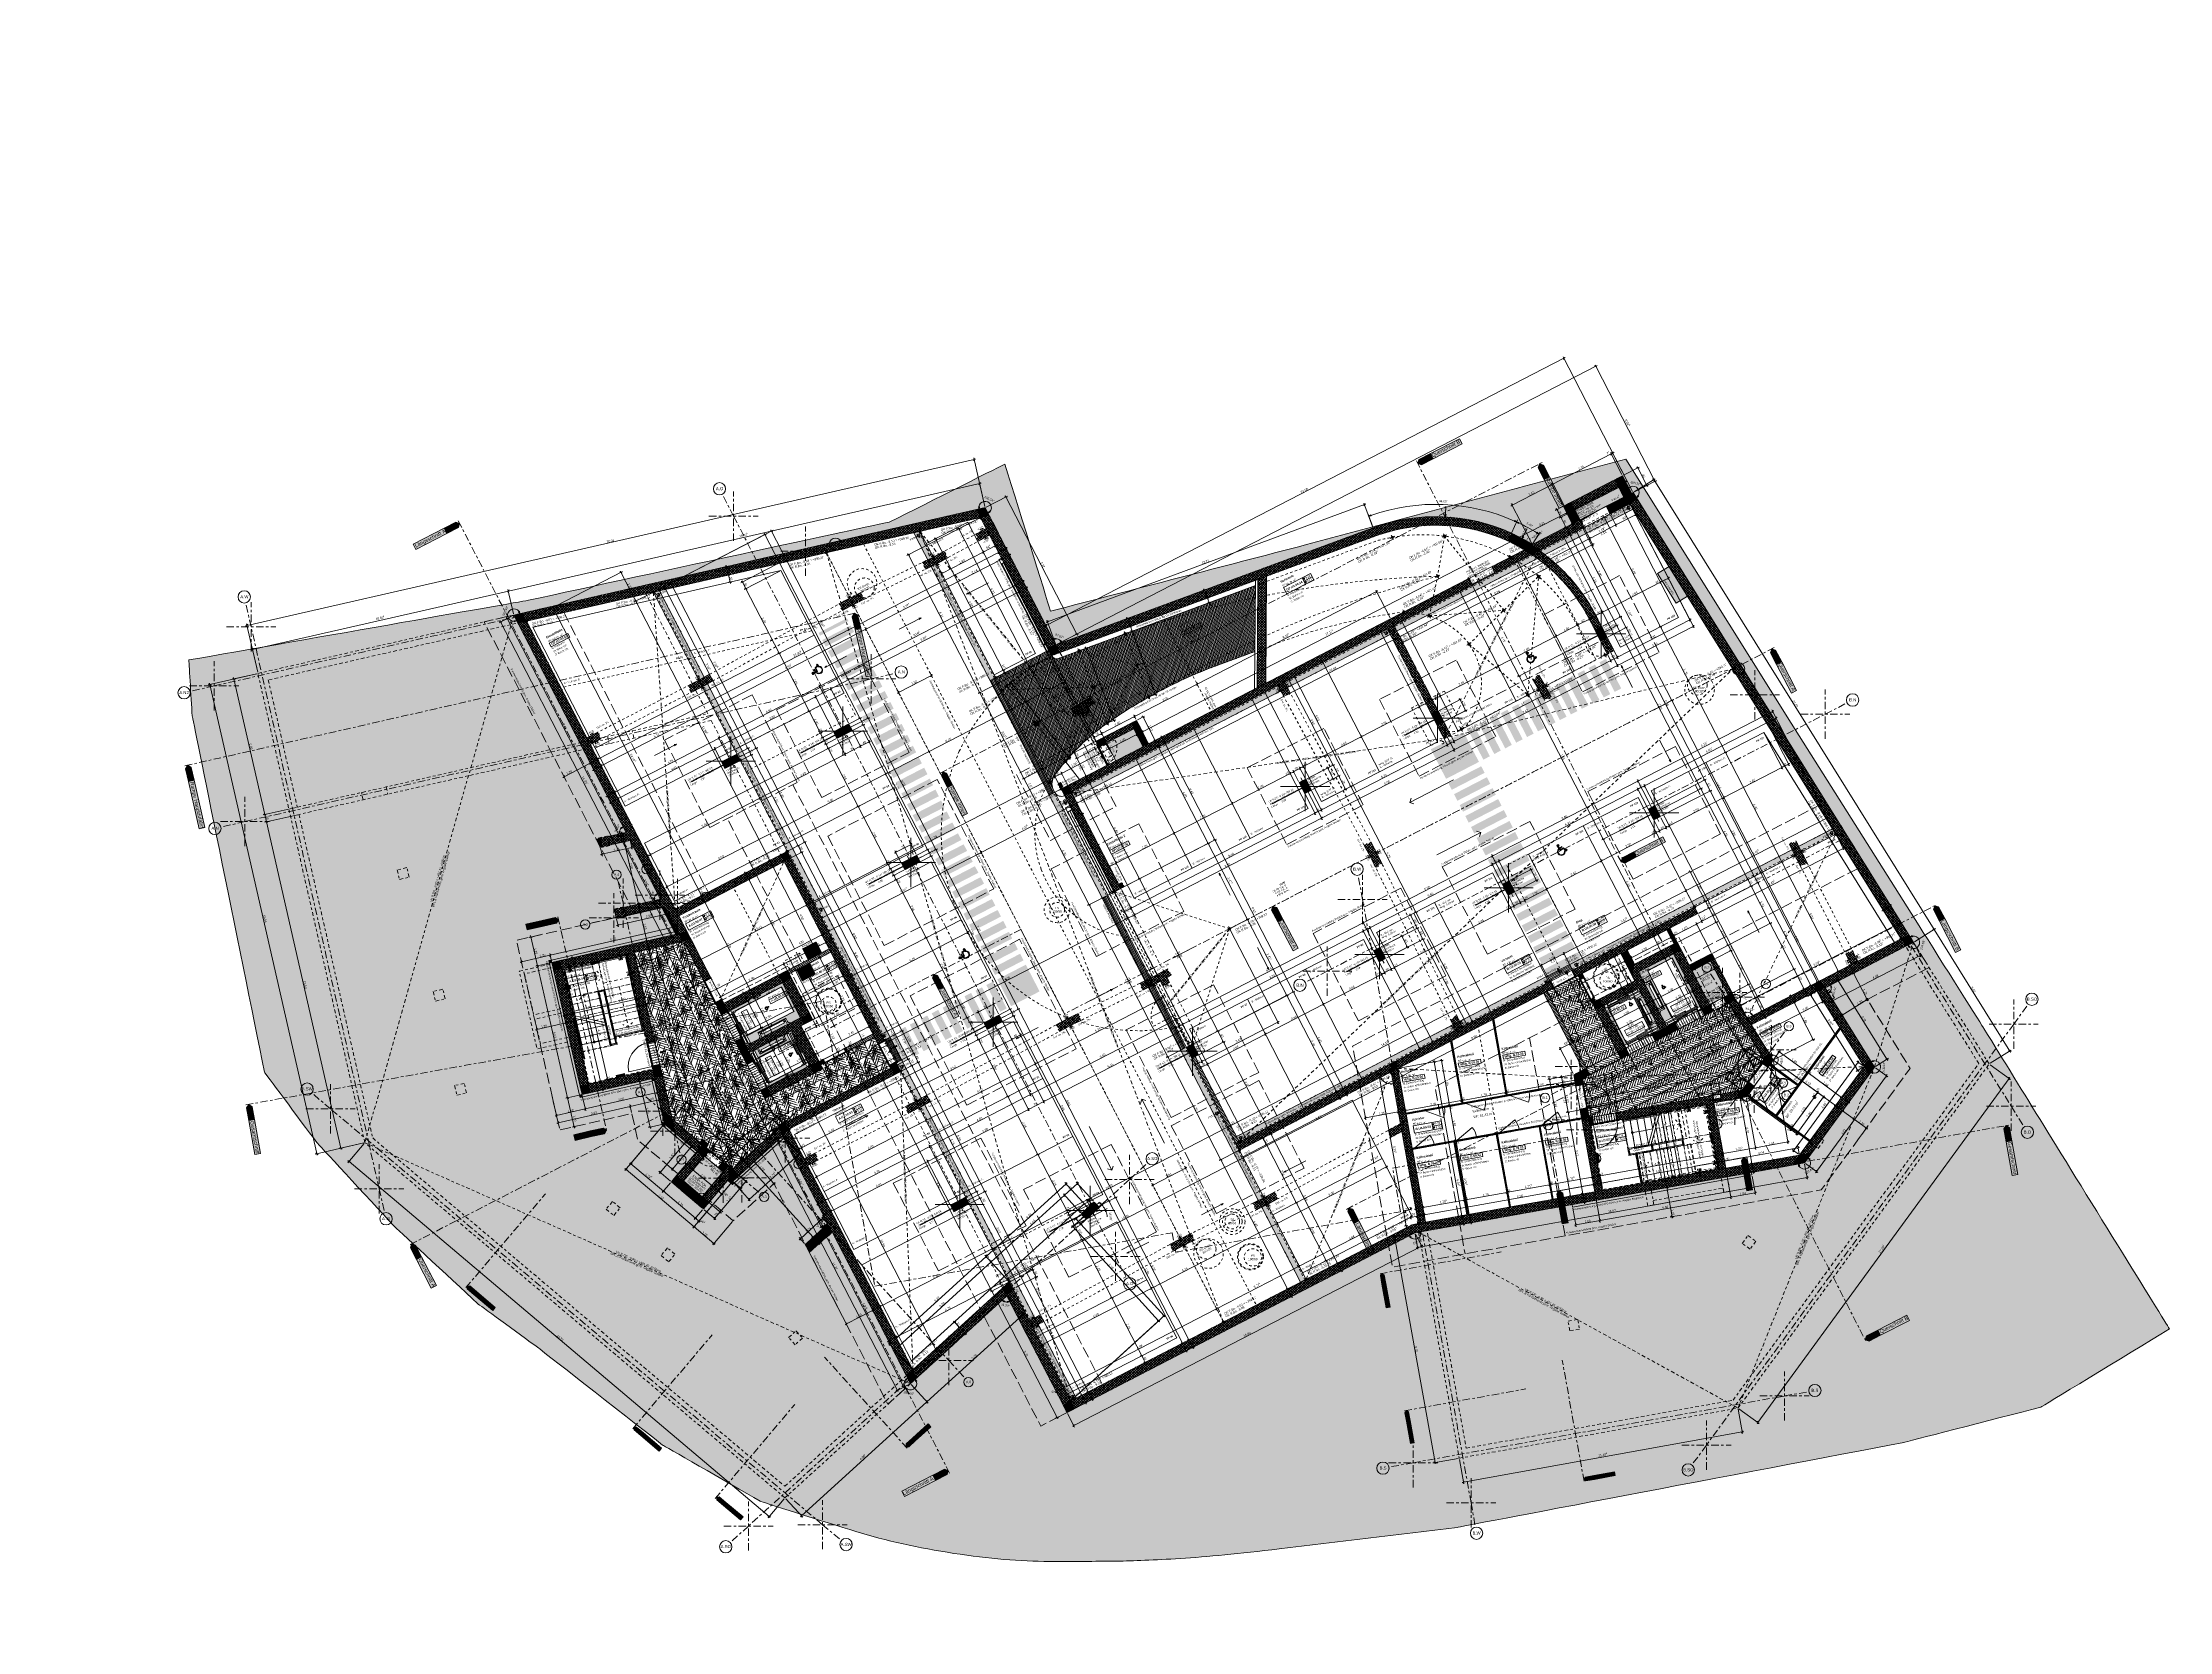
# Model space of a CAD drawing. Header units: metres. Extents: x 2688579.7 to 2688666, y 1281656.9 to 1281721.4.
import ezdxf

# ---------------------------------------------------------------- set-up
doc = ezdxf.new("R2010")
doc.units = ezdxf.units.M
doc.set_wipeout_variables(frame=1)
doc.header["$PDMODE"] = 2
doc.header["$PDSIZE"] = -2
for name, pattern in [('Achsen 1_200', [0.15, 0.075, -0.025, 0, -0.05]), ('GESTRICHELT', [0.01875, 0.0125, -0.00625]), ('Punkt 1mm', [0.05, 0, -0.05]), ('Strich 1_0.5', [0.075, 0.05, -0.025]), ('Strich 1_0.5mm', [0.075, 0.05, -0.025]), ('Strich 1_2mm', [0.02, 0.01, -0.01]), ('Strich 2_1mm', [0.15, 0.1, -0.05]), ('Strich 6_2mm Terrain', [0.4, 0.3, -0.1]), ('Strich 9_3mm', [0.6, 0.45, -0.15]), ('Strichpunkt 1.5_0.5_0.5mm Achsen', [0.15, 0.075, -0.025, 0, -0.05]), ('Strichpunkt 1_0.5_0.5mm Achsen', [0.1, 0.05, -0.025, 0, -0.025]), ('Strichpunkt 3_1_1mm Achsen', [0.25, 0.15, -0.05, 0, -0.05]), ('Strichpunkt 6_1_1mm', [0.4, 0.3, -0.05, 0, -0.05]), ('Strichpunkt 6_2_2mm Schnitt', [0.5, 0.3, -0.1, 0, -0.1]), ('Strichpunktlinie', [0.335139, 0.176389, -0.088194, 0, -0.070556]), ('Wipeout_Contour', [1, 0, -1])]:
    doc.linetypes.add(name, pattern=pattern)
for name, color, linetype in [('00 11 Geometer', 7, 'Continuous'), ('00 14 Achsen', 7, 'Continuous'), ('00 70 Hilfskonstruktionen', 7, 'Continuous'), ('00 72 Etiketten', 7, 'Continuous'), ('00 73 Schnittlinien', 7, 'Continuous'), ('00 80 Plangrafik', 7, 'Continuous'), ('01 11 AW tragend', 7, 'Continuous'), ('01 13 IW tragend', 7, 'Continuous'), ('01 14 IW nicht tragend', 7, 'Continuous'), ('01 16 Stützen', 7, 'Continuous'), ('01 20 Linien', 7, 'Continuous'), ('02 11 Fundamente', 7, 'Continuous'), ('02 12 Unterzüge_Deckenabsätze', 7, 'Continuous'), ('02 18 Perimeterdämmung im Erdreich', 7, 'Continuous'), ('02 26 Bodenbelag im Grundriss sichtbar', 7, 'Continuous'), ('03 12 Innentreppen 3D', 7, 'Continuous'), ('03 13 Liftkabine', 7, 'Continuous'), ('03 14 Rampen', 7, 'Continuous'), ('03 15 Geländer', 7, 'Continuous'), ('06 12 Sanitärapparate', 7, 'Continuous'), ('06 12 Sanitärapparate.3D einfach', 7, 'Continuous'), ('06 14 Schreinerarbeiten', 7, 'Continuous'), ('06 16 Leuchten', 7, 'Continuous'), ('06 20 Parkierung', 7, 'Continuous'), ('07 11 Bemassung aussen', 7, 'Continuous'), ('07 12 Bemassung innen', 7, 'Continuous'), ('07 13 Höhenkoten', 7, 'Continuous'), ('08 11 Beschriftung allgemein', 7, 'Continuous'), ('09 11 Raumdefinitionen.SIA 416', 7, 'Continuous'), ('10 14 Kanalisation MW', 7, 'Continuous'), ('10 15 Sickerleitungen', 7, 'Continuous')]:
    doc.layers.add(name, color=color, linetype=linetype)
doc.styles.add('ERSTELLTER_STIL_1', font='arial.ttf')
doc.styles.add('ERSTELLTER_STIL_2', font='')
doc.styles.add('ERSTELLTER_STIL_3', font='')
doc.styles.get("Standard").update_dxf_attribs({"font": 'arial.ttf'})
doc.styles.get('ERSTELLTER_STIL_2').set_extended_font_data('Arial', italic=True)
doc.styles.get('ERSTELLTER_STIL_3').set_extended_font_data('Arial', bold=True)
doc.dimstyles.new('ERSTELLTER_STIL__1', dxfattribs={"dimtxt": 0.09, "dimasz": 0.07125, "dimexe": 0.18, "dimexo": 0.0625, "dimgap": 0.09, "dimtad": 1, "dimzin": 0, "dimdsep": 46, "dimtxsty": 'ERSTELLTER_STIL_2', "dimblk": 'ARROWHEAD_6', "dimblk1": 'ARROWHEAD_6', "dimblk2": 'ARROWHEAD_6', "dimcen": 0.09, "dimse1": 1, "dimse2": 1, "dimclrd": 256, "dimclre": 256, "dimclrt": 256, "dimazin": 0, "dimtfac": 1, "dimtdec": 4, "dimtmove": 0, "dimatfit": 3, "dimfxl": 1, "dimtolj": 1, "dimtzin": 0, "dimarcsym": 0})
doc.dimstyles.new('ERSTELLTER_STIL__10', dxfattribs={"dimtxt": 0.09, "dimasz": 0.07125, "dimexe": 0.18, "dimexo": 0.0625, "dimgap": 0.09, "dimtad": 1, "dimzin": 0, "dimdsep": 46, "dimtxsty": 'ERSTELLTER_STIL_1', "dimblk": 'ARROWHEAD_6', "dimblk1": 'ARROWHEAD_6', "dimblk2": 'ARROWHEAD_6', "dimcen": 0.09, "dimclrd": 7, "dimclre": 7, "dimclrt": 7, "dimazin": 0, "dimtfac": 1, "dimtdec": 4, "dimtmove": 2, "dimatfit": 3, "dimfxl": 1, "dimtolj": 1, "dimtzin": 0, "dimarcsym": 0})
doc.dimstyles.new('ERSTELLTER_STIL__11', dxfattribs={"dimtxt": 0.09, "dimasz": 0.07125, "dimexe": 0.18, "dimexo": 0.0625, "dimgap": 0.09, "dimtad": 1, "dimzin": 0, "dimdsep": 46, "dimtxsty": 'ERSTELLTER_STIL_1', "dimblk": 'ARROWHEAD_6', "dimblk1": 'ARROWHEAD_6', "dimblk2": 'ARROWHEAD_6', "dimcen": 0.09, "dimse1": 1, "dimse2": 1, "dimclrd": 256, "dimclre": 256, "dimclrt": 256, "dimazin": 0, "dimtfac": 1, "dimtdec": 4, "dimtmove": 0, "dimatfit": 3, "dimfxl": 1, "dimtolj": 1, "dimtzin": 0, "dimarcsym": 0})
doc.dimstyles.new('ERSTELLTER_STIL__12', dxfattribs={"dimtxt": 0.09, "dimasz": 0.07125, "dimexe": 0.18, "dimexo": 0.05, "dimgap": 0.09, "dimtad": 1, "dimzin": 0, "dimdsep": 46, "dimtxsty": 'ERSTELLTER_STIL_2', "dimblk": 'ARROWHEAD_6', "dimblk1": 'ARROWHEAD_6', "dimblk2": 'ARROWHEAD_6', "dimcen": 0.09, "dimclrd": 256, "dimclre": 256, "dimclrt": 256, "dimazin": 0, "dimtfac": 1, "dimtdec": 4, "dimtmove": 0, "dimatfit": 3, "dimfxl": 1, "dimtolj": 1, "dimtzin": 0, "dimarcsym": 0})
doc.dimstyles.new('ERSTELLTER_STIL__13', dxfattribs={"dimtxt": 0.09, "dimasz": 0.07125, "dimexe": 0.18, "dimexo": 0.5, "dimgap": 0.09, "dimtad": 1, "dimzin": 0, "dimdsep": 46, "dimtxsty": 'ERSTELLTER_STIL_2', "dimblk": 'ARROWHEAD_6', "dimblk1": 'ARROWHEAD_6', "dimblk2": 'ARROWHEAD_6', "dimcen": 0.09, "dimclrd": 256, "dimclre": 256, "dimclrt": 256, "dimazin": 0, "dimtfac": 1, "dimtdec": 4, "dimtmove": 0, "dimatfit": 3, "dimfxl": 1, "dimtolj": 1, "dimtzin": 0, "dimarcsym": 0})
doc.dimstyles.new('ERSTELLTER_STIL__14', dxfattribs={"dimtxt": 0.09, "dimasz": 0.07125, "dimexe": 0.18, "dimexo": 0.0625, "dimgap": 0.09, "dimtad": 1, "dimzin": 0, "dimdsep": 46, "dimtxsty": 'ERSTELLTER_STIL_2', "dimblk": 'ARROWHEAD_6', "dimblk1": 'ARROWHEAD_6', "dimblk2": 'ARROWHEAD_6', "dimcen": 0.09, "dimse1": 1, "dimse2": 1, "dimclrd": 256, "dimclre": 256, "dimclrt": 256, "dimazin": 0, "dimtfac": 1, "dimtdec": 4, "dimtmove": 2, "dimatfit": 3, "dimfxl": 1, "dimtolj": 1, "dimtzin": 0, "dimarcsym": 0})
doc.dimstyles.new('ERSTELLTER_STIL__15', dxfattribs={"dimtxt": 0.09, "dimasz": 0.07125, "dimexe": 0.18, "dimexo": 0.05, "dimgap": 0.09, "dimtad": 1, "dimzin": 0, "dimdsep": 46, "dimtxsty": 'ERSTELLTER_STIL_2', "dimblk": 'ARROWHEAD_6', "dimblk1": 'ARROWHEAD_6', "dimblk2": 'ARROWHEAD_6', "dimcen": 0.09, "dimse1": 1, "dimse2": 1, "dimclrd": 256, "dimclre": 256, "dimclrt": 256, "dimazin": 0, "dimtfac": 1, "dimtdec": 4, "dimtmove": 0, "dimatfit": 3, "dimfxl": 1, "dimtolj": 1, "dimtzin": 0, "dimarcsym": 0})
doc.dimstyles.new('ERSTELLTER_STIL__16', dxfattribs={"dimtxt": 0.09, "dimasz": 0.07125, "dimexe": 0.18, "dimexo": 0.05, "dimgap": 0.09, "dimtad": 1, "dimzin": 0, "dimdsep": 46, "dimtxsty": 'ERSTELLTER_STIL_2', "dimblk": 'ARROWHEAD_6', "dimblk1": 'ARROWHEAD_6', "dimblk2": 'ARROWHEAD_6', "dimcen": 0.09, "dimse1": 1, "dimse2": 1, "dimclrd": 256, "dimclre": 256, "dimclrt": 256, "dimazin": 0, "dimtfac": 1, "dimtdec": 4, "dimtmove": 2, "dimatfit": 3, "dimfxl": 1, "dimtolj": 1, "dimtzin": 0, "dimarcsym": 0})
doc.dimstyles.new('ERSTELLTER_STIL__17', dxfattribs={"dimtxt": 0.075, "dimasz": 0.091787, "dimexe": 0.18, "dimexo": 0.04, "dimgap": 0.09, "dimtad": 1, "dimzin": 0, "dimdsep": 46, "dimtxsty": 'ERSTELLTER_STIL_1', "dimblk": 'ARROWHEAD_5', "dimblk1": 'ARROWHEAD_5', "dimblk2": 'ARROWHEAD_5', "dimcen": 0.09, "dimclrd": 7, "dimclre": 7, "dimclrt": 7, "dimazin": 0, "dimtfac": 1, "dimtdec": 4, "dimtmove": 0, "dimatfit": 3, "dimfxl": 1, "dimtolj": 1, "dimtzin": 0, "dimarcsym": 0})
doc.dimstyles.new('ERSTELLTER_STIL__18', dxfattribs={"dimtxt": 0.09, "dimasz": 0.091787, "dimexe": 0.18, "dimexo": 0.04, "dimgap": 0.09, "dimtad": 1, "dimzin": 0, "dimdsep": 46, "dimtxsty": 'ERSTELLTER_STIL_1', "dimblk": 'ARROWHEAD_5', "dimblk1": 'ARROWHEAD_5', "dimblk2": 'ARROWHEAD_5', "dimcen": 0.09, "dimclrd": 7, "dimclre": 7, "dimclrt": 7, "dimazin": 0, "dimtfac": 1, "dimtdec": 4, "dimtmove": 0, "dimatfit": 3, "dimfxl": 1, "dimtolj": 1, "dimtzin": 0, "dimarcsym": 0})
doc.dimstyles.new('ERSTELLTER_STIL__19', dxfattribs={"dimtxt": 0.18, "dimasz": 0.1824, "dimexe": 0.18, "dimexo": 0.0625, "dimgap": 0.09, "dimtad": 0, "dimtih": 1, "dimtoh": 1, "dimdec": 4, "dimzin": 0, "dimdsep": 46, "dimtxsty": 'Standard', "dimcen": 0.09, "dimadec": 0, "dimazin": 0, "dimtfac": 1, "dimtdec": 4, "dimtmove": 0, "dimatfit": 3, "dimldrblk": 'ARROWHEAD_12', "dimfxl": 1, "dimtolj": 1, "dimtzin": 0, "dimarcsym": 0})
doc.dimstyles.new('ERSTELLTER_STIL__2', dxfattribs={"dimtxt": 0.09, "dimasz": 0.07125, "dimexe": 0.18, "dimexo": 0.05, "dimgap": 0.09, "dimtad": 1, "dimzin": 0, "dimdsep": 46, "dimtxsty": 'ERSTELLTER_STIL_1', "dimblk": 'ARROWHEAD_6', "dimblk1": 'ARROWHEAD_6', "dimblk2": 'ARROWHEAD_6', "dimcen": 0.09, "dimclrd": 7, "dimclre": 7, "dimclrt": 7, "dimazin": 0, "dimtfac": 1, "dimtdec": 4, "dimtmove": 0, "dimatfit": 3, "dimfxl": 1, "dimtolj": 1, "dimtzin": 0, "dimarcsym": 0})
doc.dimstyles.new('ERSTELLTER_STIL__20', dxfattribs={"dimtxt": 0.09, "dimasz": 0.07125, "dimexe": 0.18, "dimexo": 0.05, "dimgap": 0.09, "dimtad": 1, "dimzin": 0, "dimdsep": 46, "dimtxsty": 'ERSTELLTER_STIL_1', "dimblk": 'ARROWHEAD_6', "dimblk1": 'ARROWHEAD_6', "dimblk2": 'ARROWHEAD_6', "dimcen": 0.09, "dimse1": 1, "dimse2": 1, "dimclrd": 7, "dimclre": 7, "dimclrt": 7, "dimazin": 0, "dimtfac": 1, "dimtdec": 4, "dimtmove": 2, "dimatfit": 3, "dimfxl": 1, "dimtolj": 1, "dimtzin": 0, "dimarcsym": 0})
doc.dimstyles.new('ERSTELLTER_STIL__3', dxfattribs={"dimtxt": 0.09, "dimasz": 0.07125, "dimexe": 0.18, "dimexo": 0.0625, "dimgap": 0.09, "dimtad": 1, "dimzin": 0, "dimdsep": 46, "dimtxsty": 'ERSTELLTER_STIL_1', "dimblk": 'ARROWHEAD_6', "dimblk1": 'ARROWHEAD_6', "dimblk2": 'ARROWHEAD_6', "dimcen": 0.09, "dimclrd": 7, "dimclre": 7, "dimclrt": 7, "dimazin": 0, "dimtfac": 1, "dimtdec": 4, "dimtmove": 0, "dimatfit": 3, "dimfxl": 1, "dimtolj": 1, "dimtzin": 0, "dimarcsym": 0})
doc.dimstyles.new('ERSTELLTER_STIL__4', dxfattribs={"dimtxt": 0.09, "dimasz": 0.07125, "dimexe": 0.18, "dimexo": 0.05, "dimgap": 0.09, "dimtad": 1, "dimzin": 0, "dimdsep": 46, "dimtxsty": 'ERSTELLTER_STIL_1', "dimblk": 'ARROWHEAD_6', "dimblk1": 'ARROWHEAD_6', "dimblk2": 'ARROWHEAD_6', "dimcen": 0.09, "dimclrd": 7, "dimclre": 7, "dimclrt": 7, "dimazin": 0, "dimtfac": 1, "dimtdec": 4, "dimtmove": 2, "dimatfit": 3, "dimfxl": 1, "dimtolj": 1, "dimtzin": 0, "dimarcsym": 0})
doc.dimstyles.new('ERSTELLTER_STIL__5', dxfattribs={"dimtxt": 0.09, "dimasz": 0.07125, "dimexe": 0.18, "dimexo": 0.5, "dimgap": 0.09, "dimtad": 1, "dimzin": 0, "dimdsep": 46, "dimtxsty": 'ERSTELLTER_STIL_1', "dimblk": 'ARROWHEAD_6', "dimblk1": 'ARROWHEAD_6', "dimblk2": 'ARROWHEAD_6', "dimcen": 0.09, "dimse1": 1, "dimse2": 1, "dimclrd": 7, "dimclre": 7, "dimclrt": 7, "dimazin": 0, "dimtfac": 1, "dimtdec": 4, "dimtmove": 2, "dimatfit": 3, "dimfxl": 1, "dimtolj": 1, "dimtzin": 0, "dimarcsym": 0})
doc.dimstyles.new('ERSTELLTER_STIL__6', dxfattribs={"dimtxt": 0.09, "dimasz": 0.07125, "dimexe": 0.18, "dimexo": 0.5, "dimgap": 0.09, "dimtad": 1, "dimzin": 0, "dimdsep": 46, "dimtxsty": 'ERSTELLTER_STIL_1', "dimblk": 'ARROWHEAD_6', "dimblk1": 'ARROWHEAD_6', "dimblk2": 'ARROWHEAD_6', "dimcen": 0.09, "dimse1": 1, "dimse2": 1, "dimclrd": 7, "dimclre": 7, "dimclrt": 7, "dimazin": 0, "dimtfac": 1, "dimtdec": 4, "dimtmove": 0, "dimatfit": 3, "dimfxl": 1, "dimtolj": 1, "dimtzin": 0, "dimarcsym": 0})
doc.dimstyles.new('ERSTELLTER_STIL__7', dxfattribs={"dimtxt": 0.09, "dimasz": 0.07125, "dimexe": 0.18, "dimexo": 0.0625, "dimgap": 0.09, "dimtad": 1, "dimzin": 0, "dimdsep": 46, "dimtxsty": 'ERSTELLTER_STIL_1', "dimblk": 'ARROWHEAD_6', "dimblk1": 'ARROWHEAD_6', "dimblk2": 'ARROWHEAD_6', "dimcen": 0.09, "dimse1": 1, "dimse2": 1, "dimclrd": 7, "dimclre": 7, "dimclrt": 7, "dimazin": 0, "dimtfac": 1, "dimtdec": 4, "dimtmove": 0, "dimatfit": 3, "dimfxl": 1, "dimtolj": 1, "dimtzin": 0, "dimarcsym": 0})
doc.dimstyles.new('ERSTELLTER_STIL__8', dxfattribs={"dimtxt": 0.09, "dimasz": 0.07125, "dimexe": 0.18, "dimexo": 0.0625, "dimgap": 0.09, "dimtad": 1, "dimzin": 0, "dimdsep": 46, "dimtxsty": 'ERSTELLTER_STIL_1', "dimblk": 'ARROWHEAD_6', "dimblk1": 'ARROWHEAD_6', "dimblk2": 'ARROWHEAD_6', "dimcen": 0.09, "dimse1": 1, "dimse2": 1, "dimclrd": 7, "dimclre": 7, "dimclrt": 7, "dimazin": 0, "dimtfac": 1, "dimtdec": 4, "dimtmove": 2, "dimatfit": 3, "dimfxl": 1, "dimtolj": 1, "dimtzin": 0, "dimarcsym": 0})
doc.dimstyles.new('ERSTELLTER_STIL__9', dxfattribs={"dimtxt": 0.09, "dimasz": 0.07125, "dimexe": 0.18, "dimexo": 0.05, "dimgap": 0.09, "dimtad": 1, "dimzin": 0, "dimdsep": 46, "dimtxsty": 'ERSTELLTER_STIL_1', "dimblk": 'ARROWHEAD_6', "dimblk1": 'ARROWHEAD_6', "dimblk2": 'ARROWHEAD_6', "dimcen": 0.09, "dimse1": 1, "dimse2": 1, "dimclrd": 7, "dimclre": 7, "dimclrt": 7, "dimazin": 0, "dimtfac": 1, "dimtdec": 4, "dimtmove": 0, "dimatfit": 3, "dimfxl": 1, "dimtolj": 1, "dimtzin": 0, "dimarcsym": 0})
pattern_1 = [(45, (-190.44832, -7.13899), (-0.053033009, 0.053033009), []), (135, (-190.44832, -7.13899), (0.053033009, 0.053033009), [])]
pattern_2 = [(342.296, (25.1799, 24.39596), (0.21895, 0.6859), [0.45, -0.27]), (342.296, (25.1215, 24.5091), (0.218947, 0.6859), [0.45, -0.27]), (342.296, (25.06316, 24.6222), (0.218947, 0.6859), [0.45, -0.27]), (342.296, (25.0048, 24.7353), (0.218947, 0.6859), [0.45, -0.27]), (342.296, (24.9464, 24.8484), (0.218947, 0.6859), [0.45, -0.27]), (342.296, (24.88805, 24.9615), (0.218947, 0.6859), [0.45, -0.27]), (342.296, (24.8297, 25.0746), (0.218947, 0.6859), [0.45, -0.27]), (342.296, (24.7713, 25.1877), (0.218947, 0.6859), [0.45, -0.27]), (72.296, (25.52285, 24.2865), (-0.6859, 0.21895), [0.45, -0.27]), (72.296, (25.4645, 24.3996), (-0.6859, 0.21895), [0.45, -0.27]), (72.296, (25.4061, 24.5127), (-0.6859, 0.21895), [0.45, -0.27]), (72.296, (25.34774, 24.6258), (-0.6859, 0.21895), [0.45, -0.27]), (72.296, (25.2894, 24.7389), (-0.6859, 0.218947), [0.45, -0.27]), (72.296, (25.231, 24.852), (-0.6859, 0.218947), [0.45, -0.27]), (72.296, (25.1726, 24.9651), (-0.6859, 0.218947), [0.45, -0.27]), (72.296, (25.11426, 25.0782), (-0.6859, 0.218947), [0.45, -0.27])]
pattern_3 = [(135, (-190.44832, -7.13899), (0.10606602, 0.10606602), [0.05625, -0.01875]), (135, (-190.52787, -7.1655), (0.10606602, 0.10606602), [0.05625, -0.01875])]
pattern_4 = [(45, (-190.44832, -7.13899), (-0.0176776695, 0.0176776695), [])]
pattern_5 = [(90, (-190.44832, -7.13899), (-0.0375, 0), [])]
pattern_6 = [(72.296, (62.7715, 25.11565), (-0.6859, 0.21895), [0.45, -0.27]), (72.296, (62.65836, 25.0573), (-0.6859, 0.21895), [0.45, -0.27]), (72.296, (62.54525, 24.9989), (-0.6859, 0.21895), [0.45, -0.27]), (72.296, (62.43215, 24.94054), (-0.6859, 0.21895), [0.45, -0.27]), (72.296, (62.31904, 24.8822), (-0.6859, 0.21895), [0.45, -0.27]), (72.296, (62.2059, 24.8238), (-0.6859, 0.21895), [0.45, -0.27]), (72.296, (62.0928, 24.7654), (-0.6859, 0.21895), [0.45, -0.27]), (72.296, (61.9797, 24.70706), (-0.6859, 0.21895), [0.45, -0.27]), (162.296, (62.88094, 25.4586), (0.21895, 0.6859), [0.45, -0.27]), (162.296, (62.7678, 25.4002), (0.21895, 0.6859), [0.45, -0.27]), (162.296, (62.6547, 25.34186), (0.21895, 0.6859), [0.45, -0.27]), (162.296, (62.5416, 25.2835), (0.21895, 0.6859), [0.45, -0.27]), (162.296, (62.4285, 25.2251), (0.21895, 0.6859), [0.45, -0.27]), (162.296, (62.3154, 25.16675), (0.21895, 0.6859), [0.45, -0.27]), (162.296, (62.2023, 25.1084), (0.21895, 0.6859), [0.45, -0.27]), (162.296, (62.0892, 25.05), (0.21895, 0.6859), [0.45, -0.27])]
pattern_7 = [(27.292, (25.1799, 24.39596), (-0.0458526, 0.088868), [])]
pattern_8 = [(117.2965, (62.77146, 25.11565), (0.0888646, 0.0458595), [])]
pattern_9 = [(90, (-190.44832, -7.138989), (-0.0216506351, 0), [0.0125, -0.025]), (90, (-190.459145, -7.120239), (-0.0216506351, 0), [0.0125, -0.025]), (150, (-190.44832, -7.126489), (0.0108253175, 0.01875), [0.0125, -0.025]), (150, (-190.46997, -7.126489), (0.0108253175, 0.01875), [0.0125, -0.025]), (210, (-190.44832, -7.138989), (-0.0108253175, 0.01875), [0.0125, -0.025]), (210, (-190.46997, -7.138989), (-0.0108253175, 0.01875), [0.0125, -0.025])]

# ---------------------------------------------------------------- blocks, each defined once
blk = doc.blocks.new('*D1')
at = {"layer": '07 12 Bemassung innen', "color": 253, "linetype": 'Continuous', "lineweight": 13, "true_color": 0x9f9f9f, "transparency": 16777216}
for p, q in [((224.344, 20.596), (224.238, 20.601)), ((224.343, 20.646), (224.239, 20.552)), ((224.291, 20.599), (224.253, 20.64)), ((224.493, 20.377), (224.291, 20.599)), ((224.44, 20.379), (224.546, 20.374)), ((224.545, 20.424), (224.441, 20.33)), ((224.53, 20.335), (224.493, 20.377))]:
    blk.add_line(p, q, dxfattribs=at)
at = {"layer": '07 12 Bemassung innen', "color": 253, "lineweight": 13, "true_color": 0x9f9f9f, "transparency": 16777216, "insert": (224.359, 20.551), "char_height": 0.09, "attachment_point": 7, "rotation": 312.29657, "style": 'ERSTELLTER_STIL_2'}
blk.add_mtext('\\A1;{\\pql;\\fArial|b0|i1|c0|p38;30}', dxfattribs=at)
blk = doc.blocks.new('ARROWHEAD_6')
at = {"color": 0, "linetype": 'Continuous', "lineweight": 0}
for p, q in [((0, 0), (-1, 0)), ((-0.5, -0.5), (0.5, 0.5))]:
    blk.add_line(p, q, dxfattribs=at)
blk = doc.blocks.new('*D3')
at = {"layer": '07 12 Bemassung innen', "color": 253, "linetype": 'Continuous', "lineweight": 13, "true_color": 0x9f9f9f, "transparency": 16777216}
for p, q in [((215.166, 50.899), (215.077, 50.955)), ((215.109, 50.982), (215.122, 50.927)), ((215.053, 50.911), (215.19, 50.943)), ((215.12, 50.619), (215.257, 50.65)), ((215.122, 50.927), (215.188, 50.634)), ((215.143, 50.663), (215.233, 50.606)), ((215.188, 50.634), (215.201, 50.58))]:
    blk.add_line(p, q, dxfattribs=at)
at = {"layer": '07 12 Bemassung innen', "color": 253, "lineweight": 13, "true_color": 0x9f9f9f, "transparency": 16777216, "insert": (215.157, 50.851), "char_height": 0.09, "attachment_point": 7, "rotation": 282.84123, "style": 'ERSTELLTER_STIL_2'}
blk.add_mtext('\\A1;{\\pql;\\fArial|b0|i1|c0|p38;30}', dxfattribs=at)
blk = doc.blocks.new('*D4')
at = {"layer": '07 12 Bemassung innen', "color": 7, "linetype": 'Continuous', "lineweight": 5, "transparency": 16777216}
for p, q in [((208.151, 28.912), (207.96, 29.75)), ((209.321, 29.179), (209.183, 29.784)), ((209.305, 29.248), (212.23, 29.914)), ((208.081, 28.968), (208.136, 28.981)), ((208.136, 28.981), (209.305, 29.248))]:
    blk.add_line(p, q, dxfattribs=at)
at = {"layer": '07 12 Bemassung innen', "color": 7, "linetype": 'Continuous', "lineweight": 18, "transparency": 16777216}
for p, q in [((208.164, 29.026), (208.107, 28.936)), ((209.334, 29.292), (209.277, 29.203))]:
    blk.add_line(p, q, dxfattribs=at)
at = {"layer": '07 12 Bemassung innen', "color": 7, "lineweight": 18, "transparency": 16777216, "insert": (208.6, 29.105), "char_height": 0.09, "attachment_point": 7, "rotation": 12.84123, "style": 'ERSTELLTER_STIL_1'}
blk.add_mtext('\\A1;{\\pql;\\fArial|b0|i0|c0|p38;1.20}', dxfattribs=at)
blk = doc.blocks.new('*D5')
at = {"layer": '07 12 Bemassung innen', "color": 7, "linetype": 'Continuous', "lineweight": 5, "transparency": 16777216}
for p, q in [((209.321, 29.179), (209.183, 29.784)), ((209.305, 29.248), (212.23, 29.914))]:
    blk.add_line(p, q, dxfattribs=at)
at = {"layer": '07 12 Bemassung innen', "color": 7, "linetype": 'Continuous', "lineweight": 18, "transparency": 16777216}
for p, q in [((212.259, 29.959), (212.202, 29.869)), ((209.334, 29.292), (209.277, 29.203))]:
    blk.add_line(p, q, dxfattribs=at)
at = {"layer": '07 12 Bemassung innen', "color": 7, "lineweight": 18, "transparency": 16777216, "insert": (210.647, 29.572), "char_height": 0.09, "attachment_point": 7, "rotation": 12.84123, "style": 'ERSTELLTER_STIL_1'}
blk.add_mtext('\\A1;{\\pql;\\fArial|b0|i0|c0|p38;3.00}', dxfattribs=at)
blk = doc.blocks.new('*D6')
at = {"layer": '07 12 Bemassung innen', "color": 7, "linetype": 'Continuous', "lineweight": 5, "transparency": 16777216}
for p, q in [((209.305, 29.248), (212.23, 29.914)), ((212.246, 29.846), (212.215, 29.983)), ((212.23, 29.914), (212.572, 29.992))]:
    blk.add_line(p, q, dxfattribs=at)
at = {"layer": '07 12 Bemassung innen', "color": 7, "linetype": 'Continuous', "lineweight": 18, "transparency": 16777216}
for p, q in [((212.259, 29.959), (212.202, 29.869)), ((212.6, 30.037), (212.543, 29.947))]:
    blk.add_line(p, q, dxfattribs=at)
at = {"layer": '07 12 Bemassung innen', "color": 7, "lineweight": 18, "transparency": 16777216, "insert": (212.331, 29.956), "char_height": 0.09, "attachment_point": 7, "rotation": 12.84123, "style": 'ERSTELLTER_STIL_1'}
blk.add_mtext('\\A1;{\\pql;\\fArial|b0|i0|c0|p38;35}', dxfattribs=at)
blk = doc.blocks.new('*D7')
at = {"layer": '07 12 Bemassung innen', "color": 7, "linetype": 'Continuous', "lineweight": 5, "transparency": 16777216}
for p, q in [((212.572, 29.992), (214.445, 30.419)), ((215.264, 26.824), (214.429, 30.488)), ((214.445, 30.419), (214.499, 30.432)), ((212.23, 29.914), (212.572, 29.992)), ((212.587, 29.924), (212.556, 30.061))]:
    blk.add_line(p, q, dxfattribs=at)
at = {"layer": '07 12 Bemassung innen', "color": 7, "linetype": 'Continuous', "lineweight": 18, "transparency": 16777216}
for p, q in [((214.416, 30.374), (214.473, 30.464)), ((212.6, 30.037), (212.543, 29.947))]:
    blk.add_line(p, q, dxfattribs=at)
at = {"layer": '07 12 Bemassung innen', "color": 7, "lineweight": 18, "transparency": 16777216, "insert": (213.387, 30.197), "char_height": 0.09, "attachment_point": 7, "rotation": 12.84123, "style": 'ERSTELLTER_STIL_1'}
blk.add_mtext('\\A1;{\\pql;\\fArial|b0|i0|c0|p38;1.92}', dxfattribs=at)
blk = doc.blocks.new('*D8')
at = {"layer": '07 11 Bemassung aussen', "color": 7, "linetype": 'Continuous', "lineweight": 5, "transparency": 16777216}
for p, q in [((194.973, 46.693), (195.966, 46.92)), ((195.029, 46.764), (195.041, 46.709)), ((195.041, 46.709), (196.297, 41.2)), ((196.229, 41.184), (197.563, 41.489)), ((196.297, 41.2), (196.364, 40.908))]:
    blk.add_line(p, q, dxfattribs=at)
at = {"layer": '07 11 Bemassung aussen', "color": 7, "linetype": 'Continuous', "lineweight": 18, "transparency": 16777216}
for p, q in [((195.086, 46.68), (194.996, 46.737)), ((196.342, 41.172), (196.252, 41.228))]:
    blk.add_line(p, q, dxfattribs=at)
at = {"layer": '07 11 Bemassung aussen', "color": 7, "lineweight": 18, "transparency": 16777216, "insert": (195.66, 44.075), "char_height": 0.09, "attachment_point": 7, "rotation": 282.84124, "style": 'ERSTELLTER_STIL_1'}
blk.add_mtext('\\A1;{\\pql;\\fArial|b0|i0|c0|p38;5.65}', dxfattribs=at)
blk = doc.blocks.new('*D9')
at = {"layer": '07 11 Bemassung aussen', "color": 7, "linetype": 'Continuous', "lineweight": 18, "transparency": 16777216}
for p, q in [((196.342, 41.172), (196.252, 41.228)), ((196.409, 40.879), (196.319, 40.936))]:
    blk.add_line(p, q, dxfattribs=at)
at = {"layer": '07 11 Bemassung aussen', "color": 7, "linetype": 'Continuous', "lineweight": 5, "transparency": 16777216}
for p, q in [((196.295, 40.892), (197.63, 41.196)), ((196.297, 41.2), (196.364, 40.908))]:
    blk.add_line(p, q, dxfattribs=at)
at = {"layer": '07 11 Bemassung aussen', "color": 7, "lineweight": 18, "transparency": 16777216, "insert": (196.333, 41.124), "char_height": 0.09, "attachment_point": 7, "rotation": 282.84124, "style": 'ERSTELLTER_STIL_1'}
blk.add_mtext('\\A1;{\\pql;\\fArial|b0|i0|c0|p38;30}', dxfattribs=at)
blk = doc.blocks.new('*D10')
at = {"layer": '07 11 Bemassung aussen', "color": 7, "linetype": 'Continuous', "lineweight": 5, "transparency": 16777216}
for p, q in [((196.295, 40.892), (197.63, 41.196)), ((196.297, 41.2), (196.364, 40.908)), ((196.364, 40.908), (199.384, 27.656)), ((199.316, 27.641), (200.309, 27.867)), ((199.384, 27.656), (199.397, 27.601))]:
    blk.add_line(p, q, dxfattribs=at)
at = {"layer": '07 11 Bemassung aussen', "color": 7, "linetype": 'Continuous', "lineweight": 18, "transparency": 16777216}
for p, q in [((196.409, 40.879), (196.319, 40.936)), ((199.34, 27.684), (199.429, 27.628))]:
    blk.add_line(p, q, dxfattribs=at)
at = {"layer": '07 11 Bemassung aussen', "color": 7, "lineweight": 18, "transparency": 16777216, "insert": (197.857, 34.436), "char_height": 0.09, "attachment_point": 7, "rotation": 282.84124, "style": 'ERSTELLTER_STIL_1'}
blk.add_mtext('\\A1;{\\pql;\\fArial|b0|i0|c0|p38;13.59}', dxfattribs=at)
blk = doc.blocks.new('*D11')
at = {"layer": '07 11 Bemassung aussen', "color": 7, "linetype": 'Continuous', "lineweight": 5, "transparency": 16777216}
for p, q in [((199.668, 27.062), (200.326, 27.84)), ((199.67, 27.152), (199.713, 27.115)), ((199.713, 27.115), (216.769, 12.7)), ((216.724, 12.647), (217.382, 13.425)), ((216.769, 12.7), (216.812, 12.664))]:
    blk.add_line(p, q, dxfattribs=at)
at = {"layer": '07 11 Bemassung aussen', "color": 7, "linetype": 'Continuous', "lineweight": 18, "transparency": 16777216}
for p, q in [((199.766, 27.12), (199.661, 27.111)), ((216.716, 12.696), (216.822, 12.705))]:
    blk.add_line(p, q, dxfattribs=at)
at = {"layer": '07 11 Bemassung aussen', "color": 7, "lineweight": 18, "transparency": 16777216, "insert": (208.135, 20.021), "char_height": 0.09, "attachment_point": 7, "rotation": 319.79642, "style": 'ERSTELLTER_STIL_1'}
blk.add_mtext('\\A1;{\\pql;\\fArial|b0|i0|c0|p38;22.33}', dxfattribs=at)
blk = doc.blocks.new('*D12')
at = {"layer": '07 11 Bemassung aussen', "color": 7, "linetype": 'Continuous', "lineweight": 5, "transparency": 16777216}
for p, q in [((218.083, 12.727), (223.176, 17.361)), ((223.224, 17.309), (222.54, 18.06)), ((218.131, 12.675), (217.447, 13.426)), ((218.042, 12.689), (218.083, 12.727))]:
    blk.add_line(p, q, dxfattribs=at)
at = {"layer": '07 11 Bemassung aussen', "color": 7, "linetype": 'Continuous', "lineweight": 18, "transparency": 16777216}
for p, q in [((223.179, 17.414), (223.174, 17.308)), ((218.086, 12.78), (218.081, 12.674))]:
    blk.add_line(p, q, dxfattribs=at)
at = {"layer": '07 11 Bemassung aussen', "color": 7, "lineweight": 18, "transparency": 16777216, "insert": (220.514, 14.961), "char_height": 0.09, "attachment_point": 7, "rotation": 42.29656, "style": 'ERSTELLTER_STIL_1'}
blk.add_mtext('\\A1;{\\pql;\\fArial|b0|i0|c0|p38;6.88\\fArial|b0|i0|c0|p38;\\A1{\\H.66x;\\S5^  ;}}', dxfattribs=at)
blk = doc.blocks.new('*D13')
at = {"layer": '07 11 Bemassung aussen', "color": 7, "linetype": 'Continuous', "lineweight": 5, "transparency": 16777216}
for p, q in [((227.138, 20.87), (226.455, 21.621)), ((223.176, 17.361), (227.091, 20.922)), ((227.091, 20.922), (227.132, 20.96)), ((218.083, 12.727), (223.176, 17.361))]:
    blk.add_line(p, q, dxfattribs=at)
at = {"layer": '07 11 Bemassung aussen', "color": 7, "linetype": 'Continuous', "lineweight": 18, "transparency": 16777216}
for p, q in [((227.088, 20.869), (227.093, 20.975)), ((223.179, 17.414), (223.174, 17.308))]:
    blk.add_line(p, q, dxfattribs=at)
at = {"layer": '07 11 Bemassung aussen', "color": 7, "lineweight": 18, "transparency": 16777216, "insert": (225.033, 19.074), "char_height": 0.09, "attachment_point": 7, "rotation": 42.29656, "style": 'ERSTELLTER_STIL_1'}
blk.add_mtext('\\A1;{\\pql;\\fArial|b0|i0|c0|p38;5.29}', dxfattribs=at)
blk = doc.blocks.new('*D14')
at = {"layer": '07 11 Bemassung aussen', "color": 7, "linetype": 'Continuous', "lineweight": 5, "transparency": 16777216}
for p, q in [((195.793, 47.906), (206.182, 50.274)), ((206.394, 49.348), (206.167, 50.342)), ((195.738, 47.893), (195.793, 47.906)), ((196.004, 46.979), (195.777, 47.974))]:
    blk.add_line(p, q, dxfattribs=at)
at = {"layer": '07 11 Bemassung aussen', "color": 7, "linetype": 'Continuous', "lineweight": 18, "transparency": 16777216}
for p, q in [((206.211, 50.319), (206.154, 50.229)), ((195.821, 47.951), (195.765, 47.861))]:
    blk.add_line(p, q, dxfattribs=at)
at = {"layer": '07 11 Bemassung aussen', "color": 7, "lineweight": 18, "transparency": 16777216, "insert": (200.812, 49.067), "char_height": 0.09, "attachment_point": 7, "rotation": 12.84123, "style": 'ERSTELLTER_STIL_1'}
blk.add_mtext('\\A1;{\\pql;\\fArial|b0|i0|c0|p38;10.65\\fArial|b0|i0|c0|p38;\\A1{\\H.66x;\\S5^  ;}}', dxfattribs=at)
blk = doc.blocks.new('*D15')
at = {"layer": '07 11 Bemassung aussen', "color": 7, "linetype": 'Continuous', "lineweight": 5, "transparency": 16777216}
for p, q in [((206.182, 50.274), (225.317, 54.636)), ((225.528, 53.709), (225.301, 54.704)), ((225.317, 54.636), (225.372, 54.648)), ((195.793, 47.906), (206.182, 50.274)), ((206.394, 49.348), (206.167, 50.342))]:
    blk.add_line(p, q, dxfattribs=at)
at = {"layer": '07 11 Bemassung aussen', "color": 7, "linetype": 'Continuous', "lineweight": 18, "transparency": 16777216}
for p, q in [((225.289, 54.591), (225.345, 54.681)), ((206.211, 50.319), (206.154, 50.229))]:
    blk.add_line(p, q, dxfattribs=at)
at = {"layer": '07 11 Bemassung aussen', "color": 7, "lineweight": 18, "transparency": 16777216, "insert": (215.574, 52.432), "char_height": 0.09, "attachment_point": 7, "rotation": 12.84123, "style": 'ERSTELLTER_STIL_1'}
blk.add_mtext('\\A1;{\\pql;\\fArial|b0|i0|c0|p38;19.62\\fArial|b0|i0|c0|p38;\\A1{\\H.66x;\\S5^  ;}}', dxfattribs=at)
blk = doc.blocks.new('*D16')
at = {"layer": '07 11 Bemassung aussen', "color": 7, "linetype": 'Continuous', "lineweight": 5, "transparency": 16777216}
for p, q in [((225.812, 21.857), (221.4, 30.406)), ((226.478, 22.201), (225.75, 21.825)), ((228.462, 16.721), (225.812, 21.857)), ((228.818, 16.905), (228.4, 16.689)), ((228.488, 16.671), (228.462, 16.721))]:
    blk.add_line(p, q, dxfattribs=at)
at = {"layer": '07 11 Bemassung aussen', "color": 7, "linetype": 'Continuous', "lineweight": 18, "transparency": 16777216}
for p, q in [((225.761, 21.873), (225.863, 21.841)), ((228.412, 16.738), (228.513, 16.705))]:
    blk.add_line(p, q, dxfattribs=at)
at = {"layer": '07 11 Bemassung aussen', "color": 7, "lineweight": 18, "transparency": 16777216, "insert": (227.098, 19.404), "char_height": 0.09, "attachment_point": 7, "rotation": 297.29642, "style": 'ERSTELLTER_STIL_1'}
blk.add_mtext('\\A1;{\\pql;\\fArial|b0|i0|c0|p38;5.78}', dxfattribs=at)
blk = doc.blocks.new('*D17')
at = {"layer": '07 11 Bemassung aussen', "color": 7, "linetype": 'Continuous', "lineweight": 5, "transparency": 16777216}
for p, q in [((221.4, 30.406), (221.263, 30.673)), ((225.812, 21.857), (221.4, 30.406))]:
    blk.add_line(p, q, dxfattribs=at)
at = {"layer": '07 11 Bemassung aussen', "color": 7, "linetype": 'Continuous', "lineweight": 18, "transparency": 16777216}
for p, q in [((221.35, 30.422), (221.451, 30.39)), ((225.761, 21.873), (225.863, 21.841))]:
    blk.add_line(p, q, dxfattribs=at)
at = {"layer": '07 11 Bemassung aussen', "color": 7, "lineweight": 18, "transparency": 16777216, "insert": (223.567, 26.246), "char_height": 0.09, "attachment_point": 7, "rotation": 297.29642, "style": 'ERSTELLTER_STIL_1'}
blk.add_mtext('\\A1;{\\pql;\\fArial|b0|i0|c0|p38;9.62}', dxfattribs=at)
blk = doc.blocks.new('*D18')
at = {"layer": '07 11 Bemassung aussen', "color": 7, "linetype": 'Continuous', "lineweight": 18, "transparency": 16777216}
for p, q in [((221.212, 30.689), (221.313, 30.657)), ((221.35, 30.422), (221.451, 30.39))]:
    blk.add_line(p, q, dxfattribs=at)
at = {"layer": '07 11 Bemassung aussen', "color": 7, "linetype": 'Continuous', "lineweight": 5, "transparency": 16777216}
for p, q in [((221.4, 30.406), (221.263, 30.673)), ((222.067, 30.75), (221.338, 30.374)), ((225.812, 21.857), (221.4, 30.406))]:
    blk.add_line(p, q, dxfattribs=at)
at = {"layer": '07 11 Bemassung aussen', "color": 7, "lineweight": 18, "transparency": 16777216, "insert": (221.316, 30.608), "char_height": 0.09, "attachment_point": 7, "rotation": 297.29642, "style": 'ERSTELLTER_STIL_1'}
blk.add_mtext('\\A1;{\\pql;\\fArial|b0|i0|c0|p38;30}', dxfattribs=at)
blk = doc.blocks.new('*D19')
at = {"layer": '07 11 Bemassung aussen', "color": 7, "linetype": 'Continuous', "lineweight": 18, "transparency": 16777216}
for p, q in [((220.561, 31.951), (220.662, 31.919)), ((221.212, 30.689), (221.313, 30.657))]:
    blk.add_line(p, q, dxfattribs=at)
at = {"layer": '07 11 Bemassung aussen', "color": 7, "linetype": 'Continuous', "lineweight": 5, "transparency": 16777216}
for p, q in [((221.263, 30.673), (220.611, 31.935)), ((221.325, 30.705), (221.2, 30.641)), ((221.4, 30.406), (221.263, 30.673))]:
    blk.add_line(p, q, dxfattribs=at)
at = {"layer": '07 11 Bemassung aussen', "color": 7, "lineweight": 18, "transparency": 16777216, "insert": (220.898, 31.418), "char_height": 0.09, "attachment_point": 7, "rotation": 297.29642, "style": 'ERSTELLTER_STIL_1'}
blk.add_mtext('\\A1;{\\pql;\\fArial|b0|i0|c0|p38;1.42}', dxfattribs=at)
blk = doc.blocks.new('*D20')
at = {"layer": '07 11 Bemassung aussen', "color": 7, "linetype": 'Continuous', "lineweight": 5, "transparency": 16777216}
for p, q in [((220.543, 32.068), (218.832, 35.383)), ((220.605, 32.1), (218.844, 31.191)), ((220.611, 31.935), (220.543, 32.068)), ((220.674, 31.967), (220.549, 31.902)), ((221.263, 30.673), (220.611, 31.935))]:
    blk.add_line(p, q, dxfattribs=at)
at = {"layer": '07 11 Bemassung aussen', "color": 7, "linetype": 'Continuous', "lineweight": 18, "transparency": 16777216}
for p, q in [((220.492, 32.084), (220.593, 32.052)), ((220.561, 31.951), (220.662, 31.919))]:
    blk.add_line(p, q, dxfattribs=at)
blk = doc.blocks.new('*D21')
at = {"layer": '07 11 Bemassung aussen', "color": 7, "linetype": 'Continuous', "lineweight": 5, "transparency": 16777216}
for p, q in [((218.895, 35.415), (217.622, 34.758)), ((220.543, 32.068), (218.832, 35.383)), ((220.605, 32.1), (218.844, 31.191))]:
    blk.add_line(p, q, dxfattribs=at)
at = {"layer": '07 11 Bemassung aussen', "color": 7, "linetype": 'Continuous', "lineweight": 18, "transparency": 16777216}
for p, q in [((218.782, 35.399), (218.883, 35.367)), ((220.492, 32.084), (220.593, 32.052))]:
    blk.add_line(p, q, dxfattribs=at)
at = {"layer": '07 11 Bemassung aussen', "color": 7, "lineweight": 18, "transparency": 16777216, "char_height": 0.09, "attachment_point": 7, "rotation": 297.29642, "style": 'ERSTELLTER_STIL_1'}
for s, insert in [('\\A1;{\\pql;\\fArial|b0|i0|c0|p38;3.73}', (219.648, 33.84)), ('\\A1;{\\pql;\\fArial|b0|i0|c0|p38;15}', (220.497, 32.288))]:
    blk.add_mtext(s, dxfattribs=dict(at, insert=insert))
blk = doc.blocks.new('*D22')
at = {"layer": '07 11 Bemassung aussen', "color": 7, "linetype": 'Continuous', "lineweight": 5, "transparency": 16777216}
for p, q in [((218.826, 35.548), (217.553, 34.892)), ((218.832, 35.383), (218.763, 35.516))]:
    blk.add_line(p, q, dxfattribs=at)
at = {"layer": '07 11 Bemassung aussen', "color": 7, "linetype": 'Continuous', "lineweight": 18, "transparency": 16777216}
for p, q in [((218.713, 35.532), (218.814, 35.5)), ((218.782, 35.399), (218.883, 35.367))]:
    blk.add_line(p, q, dxfattribs=at)
blk = doc.blocks.new('*D23')
at = {"layer": '07 11 Bemassung aussen', "color": 7, "linetype": 'Continuous', "lineweight": 5, "transparency": 16777216}
for p, q in [((216.991, 39.103), (216.866, 39.038)), ((218.763, 35.516), (216.929, 39.071)), ((218.826, 35.548), (217.553, 34.892)), ((218.832, 35.383), (218.763, 35.516))]:
    blk.add_line(p, q, dxfattribs=at)
at = {"layer": '07 11 Bemassung aussen', "color": 7, "linetype": 'Continuous', "lineweight": 18, "transparency": 16777216}
for p, q in [((216.878, 39.087), (216.979, 39.054)), ((218.713, 35.532), (218.814, 35.5))]:
    blk.add_line(p, q, dxfattribs=at)
at = {"layer": '07 11 Bemassung aussen', "color": 7, "lineweight": 18, "transparency": 16777216, "char_height": 0.09, "attachment_point": 7, "rotation": 297.29642, "style": 'ERSTELLTER_STIL_1'}
for s, insert in [('\\A1;{\\pql;\\fArial|b0|i0|c0|p38;4.00}', (217.996, 37.124)), ('\\A1;{\\pql;\\fArial|b0|i0|c0|p38;15}', (218.729, 35.702))]:
    blk.add_mtext(s, dxfattribs=dict(at, insert=insert))
blk = doc.blocks.new('*D24')
at = {"layer": '07 11 Bemassung aussen', "color": 7, "linetype": 'Continuous', "lineweight": 5, "transparency": 16777216}
for p, q in [((216.854, 39.369), (216.729, 39.305)), ((216.929, 39.071), (216.791, 39.337)), ((216.991, 39.103), (216.866, 39.038)), ((218.763, 35.516), (216.929, 39.071))]:
    blk.add_line(p, q, dxfattribs=at)
at = {"layer": '07 11 Bemassung aussen', "color": 7, "linetype": 'Continuous', "lineweight": 18, "transparency": 16777216}
for p, q in [((216.741, 39.353), (216.842, 39.321)), ((216.878, 39.087), (216.979, 39.054))]:
    blk.add_line(p, q, dxfattribs=at)
at = {"layer": '07 11 Bemassung aussen', "color": 7, "lineweight": 18, "transparency": 16777216, "insert": (216.845, 39.273), "char_height": 0.09, "attachment_point": 7, "rotation": 297.29642, "style": 'ERSTELLTER_STIL_1'}
blk.add_mtext('\\A1;{\\pql;\\fArial|b0|i0|c0|p38;30}', dxfattribs=at)
blk = doc.blocks.new('*D25')
at = {"layer": '07 11 Bemassung aussen', "color": 7, "linetype": 'Continuous', "lineweight": 5, "transparency": 16777216}
for p, q in [((211.359, 49.864), (210.754, 51.035)), ((212.025, 50.208), (211.296, 49.832)), ((216.791, 39.337), (211.359, 49.864)), ((216.854, 39.369), (216.729, 39.305)), ((216.929, 39.071), (216.791, 39.337))]:
    blk.add_line(p, q, dxfattribs=at)
at = {"layer": '07 11 Bemassung aussen', "color": 7, "linetype": 'Continuous', "lineweight": 18, "transparency": 16777216}
for p, q in [((211.308, 49.881), (211.409, 49.848)), ((216.741, 39.353), (216.842, 39.321))]:
    blk.add_line(p, q, dxfattribs=at)
at = {"layer": '07 11 Bemassung aussen', "color": 7, "lineweight": 18, "transparency": 16777216, "insert": (214.011, 44.761), "char_height": 0.09, "attachment_point": 7, "rotation": 297.29642, "style": 'ERSTELLTER_STIL_1'}
blk.add_mtext('\\A1;{\\pql;\\fArial|b0|i0|c0|p38;11.84\\fArial|b0|i0|c0|p38;\\A1{\\H.66x;\\S5^  ;}}', dxfattribs=at)
blk = doc.blocks.new('*D26')
at = {"layer": '07 11 Bemassung aussen', "color": 7, "linetype": 'Continuous', "lineweight": 5, "transparency": 16777216}
for p, q in [((210.817, 51.068), (206.967, 49.081)), ((210.754, 51.035), (210.729, 51.085)), ((211.359, 49.864), (210.754, 51.035))]:
    blk.add_line(p, q, dxfattribs=at)
at = {"layer": '07 11 Bemassung aussen', "color": 7, "linetype": 'Continuous', "lineweight": 18, "transparency": 16777216}
for p, q in [((210.805, 51.019), (210.704, 51.051)), ((211.308, 49.881), (211.409, 49.848))]:
    blk.add_line(p, q, dxfattribs=at)
at = {"layer": '07 11 Bemassung aussen', "color": 7, "lineweight": 18, "transparency": 16777216, "insert": (211.018, 50.565), "char_height": 0.09, "attachment_point": 7, "rotation": 297.29642, "style": 'ERSTELLTER_STIL_1'}
blk.add_mtext('\\A1;{\\pql;\\fArial|b0|i0|c0|p38;1.32}', dxfattribs=at)
blk = doc.blocks.new('*D27')
at = {"layer": '07 11 Bemassung aussen', "color": 7, "linetype": 'Continuous', "lineweight": 5, "transparency": 16777216}
for p, q in [((229.137, 16.395), (243.259, 23.682)), ((243.291, 23.62), (243.007, 24.171)), ((243.259, 23.682), (243.309, 23.708)), ((229.17, 16.332), (228.885, 16.883)), ((229.087, 16.369), (229.137, 16.395))]:
    blk.add_line(p, q, dxfattribs=at)
at = {"layer": '07 11 Bemassung aussen', "color": 7, "linetype": 'Continuous', "lineweight": 18, "transparency": 16777216}
for p, q in [((243.243, 23.631), (243.275, 23.733)), ((229.154, 16.445), (229.121, 16.344))]:
    blk.add_line(p, q, dxfattribs=at)
at = {"layer": '07 11 Bemassung aussen', "color": 7, "lineweight": 18, "transparency": 16777216, "insert": (236.053, 19.984), "char_height": 0.09, "attachment_point": 7, "rotation": 27.29642, "style": 'ERSTELLTER_STIL_1'}
blk.add_mtext('\\A1;{\\pql;\\fArial|b0|i0|c0|p38;15.89}', dxfattribs=at)
blk = doc.blocks.new('*D28')
at = {"layer": '07 11 Bemassung aussen', "color": 7, "linetype": 'Continuous', "lineweight": 5, "transparency": 16777216}
for p, q in [((258.919, 26.4), (258.809, 27.01)), ((243.09, 23.625), (258.907, 26.469)), ((258.907, 26.469), (258.962, 26.479)), ((243.102, 23.555), (242.992, 24.166)), ((243.034, 23.615), (243.09, 23.625))]:
    blk.add_line(p, q, dxfattribs=at)
at = {"layer": '07 11 Bemassung aussen', "color": 7, "linetype": 'Continuous', "lineweight": 18, "transparency": 16777216}
for p, q in [((258.876, 26.426), (258.937, 26.513)), ((243.12, 23.668), (243.06, 23.581))]:
    blk.add_line(p, q, dxfattribs=at)
at = {"layer": '07 11 Bemassung aussen', "color": 7, "lineweight": 18, "transparency": 16777216, "insert": (250.844, 25.037), "char_height": 0.09, "attachment_point": 7, "rotation": 10.19492, "style": 'ERSTELLTER_STIL_1'}
blk.add_mtext('\\A1;{\\pql;\\fArial|b0|i0|c0|p38;16.07}', dxfattribs=at)
blk = doc.blocks.new('*D29')
at = {"layer": '07 11 Bemassung aussen', "color": 7, "linetype": 'Continuous', "lineweight": 5, "transparency": 16777216}
for p, q in [((256.29, 16.067), (256.112, 17.056)), ((244.963, 14.101), (256.278, 16.136)), ((256.278, 16.136), (256.333, 16.146)), ((244.975, 14.032), (244.798, 15.021)), ((244.908, 14.091), (244.963, 14.101))]:
    blk.add_line(p, q, dxfattribs=at)
at = {"layer": '07 11 Bemassung aussen', "color": 7, "linetype": 'Continuous', "lineweight": 18, "transparency": 16777216}
for p, q in [((256.248, 16.093), (256.308, 16.18)), ((244.993, 14.145), (244.933, 14.058))]:
    blk.add_line(p, q, dxfattribs=at)
at = {"layer": '07 11 Bemassung aussen', "color": 7, "lineweight": 18, "transparency": 16777216, "insert": (250.448, 15.105), "char_height": 0.09, "attachment_point": 7, "rotation": 10.19492, "style": 'ERSTELLTER_STIL_1'}
blk.add_mtext('\\A1;{\\pql;\\fArial|b0|i0|c0|p38;11.49\\fArial|b0|i0|c0|p38;\\A1{\\H.66x;\\S5^  ;}}', dxfattribs=at)
blk = doc.blocks.new('*D30')
at = {"layer": '07 11 Bemassung aussen', "color": 7, "linetype": 'Continuous', "lineweight": 5, "transparency": 16777216}
for p, q in [((243.09, 24.234), (242.086, 24.054)), ((242.155, 24.066), (242.145, 24.122)), ((243.805, 14.893), (242.155, 24.066)), ((244.74, 15.061), (243.735, 14.881)), ((243.815, 14.838), (243.805, 14.893))]:
    blk.add_line(p, q, dxfattribs=at)
at = {"layer": '07 11 Bemassung aussen', "color": 7, "linetype": 'Continuous', "lineweight": 18, "transparency": 16777216}
for p, q in [((242.199, 24.036), (242.111, 24.096)), ((243.761, 14.923), (243.848, 14.863))]:
    blk.add_line(p, q, dxfattribs=at)
at = {"layer": '07 11 Bemassung aussen', "color": 7, "lineweight": 18, "transparency": 16777216, "insert": (242.976, 19.601), "char_height": 0.09, "attachment_point": 7, "rotation": 280.19492, "style": 'ERSTELLTER_STIL_1'}
blk.add_mtext('\\A1;{\\pql;\\fArial|b0|i0|c0|p38;9.32}', dxfattribs=at)
blk = doc.blocks.new('*D31')
at = {"layer": '07 11 Bemassung aussen', "color": 7, "linetype": 'Continuous', "lineweight": 5, "transparency": 16777216}
for p, q in [((256.909, 16.517), (267.109, 30.486)), ((267.166, 30.444), (266.344, 31.045)), ((267.109, 30.486), (267.142, 30.531)), ((256.966, 16.475), (256.144, 17.076)), ((256.876, 16.471), (256.909, 16.517))]:
    blk.add_line(p, q, dxfattribs=at)
at = {"layer": '07 11 Bemassung aussen', "color": 7, "linetype": 'Continuous', "lineweight": 18, "transparency": 16777216}
for p, q in [((267.117, 30.433), (267.101, 30.538)), ((256.901, 16.569), (256.917, 16.464))]:
    blk.add_line(p, q, dxfattribs=at)
at = {"layer": '07 11 Bemassung aussen', "color": 7, "lineweight": 18, "transparency": 16777216, "insert": (261.892, 23.369), "char_height": 0.09, "attachment_point": 7, "rotation": 53.86355, "style": 'ERSTELLTER_STIL_1'}
blk.add_mtext('\\A1;{\\pql;\\fArial|b0|i0|c0|p38;17.29\\fArial|b0|i0|c0|p38;\\A1{\\H.66x;\\S5^  ;}}', dxfattribs=at)
blk = doc.blocks.new('*D32')
at = {"layer": '07 11 Bemassung aussen', "color": 7, "linetype": 'Continuous', "lineweight": 5, "transparency": 16777216}
for p, q in [((264.122, 36.57), (263.269, 36.039)), ((267.139, 31.595), (264.062, 36.533)), ((267.199, 31.632), (266.346, 31.101)), ((267.169, 31.547), (267.139, 31.595))]:
    blk.add_line(p, q, dxfattribs=at)
at = {"layer": '07 11 Bemassung aussen', "color": 7, "linetype": 'Continuous', "lineweight": 18, "transparency": 16777216}
for p, q in [((264.011, 36.545), (264.114, 36.521)), ((267.088, 31.607), (267.191, 31.583))]:
    blk.add_line(p, q, dxfattribs=at)
at = {"layer": '07 11 Bemassung aussen', "color": 7, "lineweight": 18, "transparency": 16777216, "insert": (265.553, 34.175), "char_height": 0.09, "attachment_point": 7, "rotation": 301.92838, "style": 'ERSTELLTER_STIL_1'}
blk.add_mtext('\\A1;{\\pql;\\fArial|b0|i0|c0|p38;5.82}', dxfattribs=at)
blk = doc.blocks.new('*D33')
at = {"layer": '07 11 Bemassung aussen', "color": 7, "linetype": 'Continuous', "lineweight": 5, "transparency": 16777216}
for p, q in [((252.741, 54.835), (251.888, 54.303)), ((252.681, 54.798), (252.651, 54.845)), ((264.062, 36.533), (252.681, 54.798))]:
    blk.add_line(p, q, dxfattribs=at)
at = {"layer": '07 11 Bemassung aussen', "color": 7, "linetype": 'Continuous', "lineweight": 18, "transparency": 16777216}
for p, q in [((252.733, 54.786), (252.629, 54.81)), ((264.011, 36.545), (264.114, 36.521))]:
    blk.add_line(p, q, dxfattribs=at)
at = {"layer": '07 11 Bemassung aussen', "color": 7, "lineweight": 18, "transparency": 16777216, "insert": (258.306, 45.805), "char_height": 0.09, "attachment_point": 7, "rotation": 301.92838, "style": 'ERSTELLTER_STIL_1'}
blk.add_mtext('\\A1;{\\pql;\\fArial|b0|i0|c0|p38;21.52}', dxfattribs=at)
blk = doc.blocks.new('*D34')
at = {"layer": '07 11 Bemassung aussen', "color": 7, "linetype": 'Continuous', "lineweight": 5, "transparency": 16777216}
for p, q in [((225.584, 53.684), (226.446, 54.129)), ((226.358, 54.147), (226.384, 54.097)), ((226.384, 54.097), (229.26, 48.524)), ((228.46, 48.111), (229.322, 48.557)), ((229.26, 48.524), (229.286, 48.475))]:
    blk.add_line(p, q, dxfattribs=at)
at = {"layer": '07 11 Bemassung aussen', "color": 7, "linetype": 'Continuous', "lineweight": 18, "transparency": 16777216}
for p, q in [((226.434, 54.081), (226.333, 54.113)), ((229.209, 48.541), (229.31, 48.508))]:
    blk.add_line(p, q, dxfattribs=at)
at = {"layer": '07 11 Bemassung aussen', "color": 7, "lineweight": 18, "transparency": 16777216, "insert": (227.783, 51.425), "char_height": 0.09, "attachment_point": 7, "rotation": 297.29989, "style": 'ERSTELLTER_STIL_1'}
blk.add_mtext('\\A1;{\\pql;\\fArial|b0|i0|c0|p38;6.27}', dxfattribs=at)
blk = doc.blocks.new('*D35')
at = {"layer": '07 11 Bemassung aussen', "color": 7, "linetype": 'Continuous', "lineweight": 5, "transparency": 16777216}
for p, q in [((228.01, 48.873), (249.034, 59.723)), ((251.822, 54.321), (249.002, 59.786)), ((249.034, 59.723), (249.084, 59.749)), ((227.96, 48.848), (228.01, 48.873)), ((228.392, 48.133), (227.978, 48.936))]:
    blk.add_line(p, q, dxfattribs=at)
at = {"layer": '07 11 Bemassung aussen', "color": 7, "linetype": 'Continuous', "lineweight": 18, "transparency": 16777216}
for p, q in [((249.018, 59.673), (249.051, 59.774)), ((228.026, 48.924), (227.994, 48.823))]:
    blk.add_line(p, q, dxfattribs=at)
at = {"layer": '07 11 Bemassung aussen', "color": 7, "lineweight": 18, "transparency": 16777216, "insert": (238.377, 54.244), "char_height": 0.09, "attachment_point": 7, "rotation": 27.29732, "style": 'ERSTELLTER_STIL_1'}
blk.add_mtext('\\A1;{\\pql;\\fArial|b0|i0|c0|p38;23.66}', dxfattribs=at)
blk = doc.blocks.new('*D36')
at = {"layer": '07 11 Bemassung aussen', "color": 7, "linetype": 'Continuous', "lineweight": 5, "transparency": 16777216}
for p, q in [((248.556, 54.604), (250.956, 55.842)), ((246.929, 53.764), (248.556, 54.604)), ((248.992, 53.761), (248.524, 54.667)), ((246.879, 53.739), (246.929, 53.764)), ((247.731, 52.21), (246.896, 53.827))]:
    blk.add_line(p, q, dxfattribs=at)
at = {"layer": '07 11 Bemassung aussen', "color": 7, "linetype": 'Continuous', "lineweight": 18, "transparency": 16777216}
for p, q in [((248.572, 54.655), (248.54, 54.554)), ((246.945, 53.815), (246.913, 53.714))]:
    blk.add_line(p, q, dxfattribs=at)
at = {"layer": '07 11 Bemassung aussen', "color": 7, "lineweight": 18, "transparency": 16777216, "insert": (247.628, 54.145), "char_height": 0.09, "attachment_point": 7, "rotation": 27.2962, "style": 'ERSTELLTER_STIL_1'}
blk.add_mtext('\\A1;{\\pql;\\fArial|b0|i0|c0|p38;1.83}', dxfattribs=at)
blk = doc.blocks.new('*D37')
at = {"layer": '07 11 Bemassung aussen', "color": 7, "linetype": 'Continuous', "lineweight": 5, "transparency": 16777216}
for p, q in [((248.556, 54.604), (250.956, 55.842)), ((251.391, 54.999), (250.923, 55.905)), ((250.956, 55.842), (251.02, 55.876))]:
    blk.add_line(p, q, dxfattribs=at)
at = {"layer": '07 11 Bemassung aussen', "color": 7, "linetype": 'Continuous', "lineweight": 18, "transparency": 16777216}
for p, q in [((250.94, 55.792), (250.972, 55.893)), ((248.572, 54.655), (248.54, 54.554))]:
    blk.add_line(p, q, dxfattribs=at)
at = {"layer": '07 11 Bemassung aussen', "color": 7, "lineweight": 18, "transparency": 16777216, "char_height": 0.09, "attachment_point": 7, "rotation": 27.2962, "style": 'ERSTELLTER_STIL_1'}
for s, insert in [('\\A1;{\\pql;\\fArial|b0|i0|c0|p38;2.70}', (249.641, 55.185)), ('\\A1;{\\pql;\\fArial|b0|i0|c0|p38;7\\fArial|b0|i0|c0|p38;\\A1{\\H.66x;\\S5^  ;}}', (250.814, 55.788))]:
    blk.add_mtext(s, dxfattribs=dict(at, insert=insert))
blk = doc.blocks.new('*D38')
at = {"layer": '07 11 Bemassung aussen', "color": 7, "linetype": 'Continuous', "lineweight": 18, "transparency": 16777216}
for p, q in [((250.94, 55.792), (250.972, 55.893)), ((251.036, 55.926), (251.004, 55.825))]:
    blk.add_line(p, q, dxfattribs=at)
at = {"layer": '07 11 Bemassung aussen', "color": 7, "linetype": 'Continuous', "lineweight": 5, "transparency": 16777216}
for p, q in [((250.956, 55.842), (251.02, 55.876)), ((251.822, 54.321), (250.988, 55.938)), ((251.02, 55.876), (251.07, 55.902))]:
    blk.add_line(p, q, dxfattribs=at)
blk = doc.blocks.new('*D39')
at = {"layer": '07 11 Bemassung aussen', "color": 7, "linetype": 'Continuous', "lineweight": 5, "transparency": 16777216}
for p, q in [((252.098, 55.308), (251.458, 54.977)), ((252.036, 55.276), (252.01, 55.325)), ((252.403, 54.565), (252.036, 55.276)), ((252.465, 54.597), (251.825, 54.267)), ((252.429, 54.515), (252.403, 54.565))]:
    blk.add_line(p, q, dxfattribs=at)
at = {"layer": '07 11 Bemassung aussen', "color": 7, "linetype": 'Continuous', "lineweight": 18, "transparency": 16777216}
for p, q in [((252.086, 55.259), (251.985, 55.292)), ((252.352, 54.581), (252.453, 54.548))]:
    blk.add_line(p, q, dxfattribs=at)
at = {"layer": '07 11 Bemassung aussen', "color": 7, "lineweight": 18, "transparency": 16777216, "insert": (252.204, 54.989), "char_height": 0.09, "attachment_point": 7, "rotation": 297.2962, "style": 'ERSTELLTER_STIL_1'}
blk.add_mtext('\\A1;{\\pql;\\fArial|b0|i0|c0|p38;80}', dxfattribs=at)
blk = doc.blocks.new('*D40')
at = {"layer": '07 11 Bemassung aussen', "color": 7, "linetype": 'Continuous', "lineweight": 5, "transparency": 16777216}
for p, q in [((263.502, 35.479), (259.919, 33.63)), ((263.25, 35.968), (263.534, 35.416)), ((263.552, 35.505), (263.502, 35.479)), ((259.667, 34.119), (259.951, 33.568)), ((259.919, 33.63), (259.869, 33.604))]:
    blk.add_line(p, q, dxfattribs=at)
at = {"layer": '07 11 Bemassung aussen', "color": 7, "linetype": 'Continuous', "lineweight": 18, "transparency": 16777216}
for p, q in [((263.486, 35.428), (263.518, 35.529)), ((259.935, 33.681), (259.903, 33.58))]:
    blk.add_line(p, q, dxfattribs=at)
at = {"layer": '07 11 Bemassung aussen', "color": 7, "lineweight": 18, "transparency": 16777216, "insert": (261.596, 34.516), "char_height": 0.09, "attachment_point": 7, "rotation": 27.29642, "style": 'ERSTELLTER_STIL_1'}
blk.add_mtext('\\A1;{\\pql;\\fArial|b0|i0|c0|p38;4.03}', dxfattribs=at)
blk = doc.blocks.new('*D41')
at = {"layer": '07 11 Bemassung aussen', "color": 7, "linetype": 'Continuous', "lineweight": 5, "transparency": 16777216}
for p, q in [((259.687, 34.19), (260.213, 34.517)), ((260.124, 34.528), (260.154, 34.48)), ((260.154, 34.48), (262.152, 31.269)), ((261.685, 30.978), (262.211, 31.306)), ((262.152, 31.269), (262.181, 31.221))]:
    blk.add_line(p, q, dxfattribs=at)
at = {"layer": '07 11 Bemassung aussen', "color": 7, "linetype": 'Continuous', "lineweight": 18, "transparency": 16777216}
for p, q in [((260.205, 34.468), (260.102, 34.492)), ((262.1, 31.281), (262.203, 31.257))]:
    blk.add_line(p, q, dxfattribs=at)
at = {"layer": '07 11 Bemassung aussen', "color": 7, "lineweight": 18, "transparency": 16777216, "insert": (261.105, 32.986), "char_height": 0.09, "attachment_point": 7, "rotation": 301.89054, "style": 'ERSTELLTER_STIL_1'}
blk.add_mtext('\\A1;{\\pql;\\fArial|b0|i0|c0|p38;3.78}', dxfattribs=at)
blk = doc.blocks.new('*D42')
at = {"layer": '07 11 Bemassung aussen', "color": 7, "linetype": 'Continuous', "lineweight": 5, "transparency": 16777216}
for p, q in [((259.285, 26.706), (262.127, 30.598)), ((262.184, 30.556), (261.683, 30.922)), ((262.127, 30.598), (262.16, 30.643)), ((259.342, 26.664), (258.841, 27.03)), ((259.252, 26.66), (259.285, 26.706))]:
    blk.add_line(p, q, dxfattribs=at)
at = {"layer": '07 11 Bemassung aussen', "color": 7, "linetype": 'Continuous', "lineweight": 18, "transparency": 16777216}
for p, q in [((262.135, 30.546), (262.119, 30.65)), ((259.277, 26.758), (259.293, 26.653))]:
    blk.add_line(p, q, dxfattribs=at)
at = {"layer": '07 11 Bemassung aussen', "color": 7, "lineweight": 18, "transparency": 16777216, "insert": (260.355, 28.201), "char_height": 0.09, "attachment_point": 7, "rotation": 53.86355, "style": 'ERSTELLTER_STIL_1'}
blk.add_mtext('\\A1;{\\pql;\\fArial|b0|i0|c0|p38;4.82}', dxfattribs=at)
blk = doc.blocks.new('*D43')
at = {"layer": '07 12 Bemassung innen', "color": 7, "linetype": 'Continuous', "lineweight": 5, "transparency": 16777216}
for p, q in [((258.36, 27.555), (260.979, 31.143)), ((261.18, 30.997), (260.923, 31.185)), ((260.979, 31.143), (261.013, 31.189)), ((258.56, 27.409), (258.303, 27.597)), ((258.326, 27.51), (258.36, 27.555))]:
    blk.add_line(p, q, dxfattribs=at)
at = {"layer": '07 12 Bemassung innen', "color": 7, "linetype": 'Continuous', "lineweight": 18, "transparency": 16777216}
for p, q in [((260.988, 31.091), (260.971, 31.196)), ((258.351, 27.608), (258.368, 27.503))]:
    blk.add_line(p, q, dxfattribs=at)
at = {"layer": '07 12 Bemassung innen', "color": 7, "lineweight": 18, "transparency": 16777216, "insert": (259.572, 29.244), "char_height": 0.09, "attachment_point": 7, "rotation": 53.86355, "style": 'ERSTELLTER_STIL_1'}
blk.add_mtext('\\A1;{\\pql;\\fArial|b0|i0|c0|p38;4.44\\fArial|b0|i0|c0|p38;\\A1{\\H.66x;\\S5^  ;}}', dxfattribs=at)
blk = doc.blocks.new('*D44')
at = {"layer": '07 12 Bemassung innen', "color": 7, "linetype": 'Continuous', "lineweight": 5, "transparency": 16777216}
for p, q in [((258.991, 33.849), (259.263, 34.018)), ((259.021, 33.934), (259.051, 33.886)), ((259.051, 33.886), (260.966, 30.809)), ((260.906, 30.772), (261.178, 30.941)), ((260.966, 30.809), (260.995, 30.761))]:
    blk.add_line(p, q, dxfattribs=at)
at = {"layer": '07 12 Bemassung innen', "color": 7, "linetype": 'Continuous', "lineweight": 18, "transparency": 16777216}
for p, q in [((259.102, 33.874), (258.999, 33.898)), ((260.914, 30.821), (261.017, 30.797))]:
    blk.add_line(p, q, dxfattribs=at)
at = {"layer": '07 12 Bemassung innen', "color": 7, "lineweight": 18, "transparency": 16777216, "insert": (259.715, 32.851), "char_height": 0.09, "attachment_point": 7, "rotation": 301.89054, "style": 'ERSTELLTER_STIL_1'}
blk.add_mtext('\\A1;{\\pql;\\fArial|b0|i0|c0|p38;3.62\\fArial|b0|i0|c0|p38;\\A1{\\H.66x;\\S5^  ;}}', dxfattribs=at)
blk = doc.blocks.new('*D45')
at = {"layer": '07 12 Bemassung innen', "color": 7, "linetype": 'Continuous', "lineweight": 5, "transparency": 16777216}
for p, q in [((250.945, 29.427), (250.039, 29.264)), ((250.942, 29.05), (250.876, 29.414)), ((251.011, 29.063), (250.105, 28.9)), ((250.951, 28.995), (250.942, 29.05))]:
    blk.add_line(p, q, dxfattribs=at)
at = {"layer": '07 12 Bemassung innen', "color": 7, "linetype": 'Continuous', "lineweight": 18, "transparency": 16777216}
for p, q in [((250.832, 29.444), (250.92, 29.384)), ((250.898, 29.08), (250.985, 29.02))]:
    blk.add_line(p, q, dxfattribs=at)
at = {"layer": '07 12 Bemassung innen', "color": 7, "lineweight": 18, "transparency": 16777216, "insert": (250.964, 29.265), "char_height": 0.09, "attachment_point": 7, "rotation": 280.19489, "style": 'ERSTELLTER_STIL_1'}
blk.add_mtext('\\A1;{\\pql;\\fArial|b0|i0|c0|p38;37}', dxfattribs=at)
blk = doc.blocks.new('*D46')
at = {"layer": '07 12 Bemassung innen', "color": 7, "linetype": 'Continuous', "lineweight": 5, "transparency": 16777216}
for p, q in [((250.763, 30.44), (249.857, 30.278)), ((250.694, 30.428), (250.657, 30.634)), ((250.876, 29.414), (250.694, 30.428)), ((250.945, 29.427), (250.039, 29.264)), ((250.942, 29.05), (250.876, 29.414))]:
    blk.add_line(p, q, dxfattribs=at)
at = {"layer": '07 12 Bemassung innen', "color": 7, "linetype": 'Continuous', "lineweight": 18, "transparency": 16777216}
for p, q in [((250.65, 30.458), (250.737, 30.398)), ((250.832, 29.444), (250.92, 29.384))]:
    blk.add_line(p, q, dxfattribs=at)
at = {"layer": '07 12 Bemassung innen', "color": 7, "lineweight": 18, "transparency": 16777216, "char_height": 0.09, "attachment_point": 7, "rotation": 280.19489, "style": 'ERSTELLTER_STIL_1'}
for s, insert in [('\\A1;{\\pql;\\fArial|b0|i0|c0|p38;2.14}', (250.651, 30.054)), ('\\A1;{\\pql;\\fArial|b0|i0|c0|p38;1.03}', (250.776, 30.076))]:
    blk.add_mtext(s, dxfattribs=dict(at, insert=insert))
blk = doc.blocks.new('*D47')
at = {"layer": '07 12 Bemassung innen', "color": 7, "linetype": 'Continuous', "lineweight": 5, "transparency": 16777216}
for p, q in [((250.726, 30.647), (249.82, 30.484)), ((250.657, 30.634), (250.647, 30.689)), ((250.694, 30.428), (250.657, 30.634))]:
    blk.add_line(p, q, dxfattribs=at)
at = {"layer": '07 12 Bemassung innen', "color": 7, "linetype": 'Continuous', "lineweight": 18, "transparency": 16777216}
for p, q in [((250.7, 30.604), (250.613, 30.664)), ((250.65, 30.458), (250.737, 30.398))]:
    blk.add_line(p, q, dxfattribs=at)
at = {"layer": '07 12 Bemassung innen', "color": 7, "lineweight": 18, "transparency": 16777216, "insert": (250.681, 30.602), "char_height": 0.09, "attachment_point": 7, "rotation": 280.19489, "style": 'ERSTELLTER_STIL_1'}
blk.add_mtext('\\A1;{\\pql;\\fArial|b0|i0|c0|p38;21}', dxfattribs=at)
blk = doc.blocks.new('*D48')
at = {"layer": '07 12 Bemassung innen', "color": 7, "linetype": 'Continuous', "lineweight": 5, "transparency": 16777216}
for p, q in [((255.32, 30.295), (254.996, 30.236)), ((255.308, 30.364), (255.391, 29.901)), ((256.193, 30.452), (255.32, 30.295)), ((256.181, 30.521), (256.264, 30.058)), ((256.249, 30.462), (256.193, 30.452))]:
    blk.add_line(p, q, dxfattribs=at)
at = {"layer": '07 12 Bemassung innen', "color": 7, "linetype": 'Continuous', "lineweight": 18, "transparency": 16777216}
for p, q in [((255.29, 30.251), (255.351, 30.338)), ((256.163, 30.408), (256.223, 30.495))]:
    blk.add_line(p, q, dxfattribs=at)
at = {"layer": '07 12 Bemassung innen', "color": 7, "lineweight": 18, "transparency": 16777216, "insert": (255.664, 30.373), "char_height": 0.09, "attachment_point": 7, "rotation": 10.19492, "style": 'ERSTELLTER_STIL_1'}
blk.add_mtext('\\A1;{\\pql;\\fArial|b0|i0|c0|p38;88\\fArial|b0|i0|c0|p38;\\A1{\\H.66x;\\S5^  ;}}', dxfattribs=at)
blk = doc.blocks.new('*D49')
at = {"layer": '07 12 Bemassung innen', "color": 7, "linetype": 'Continuous', "lineweight": 18, "transparency": 16777216}
for p, q in [((254.965, 30.193), (255.026, 30.28)), ((255.29, 30.251), (255.351, 30.338))]:
    blk.add_line(p, q, dxfattribs=at)
at = {"layer": '07 12 Bemassung innen', "color": 7, "linetype": 'Continuous', "lineweight": 5, "transparency": 16777216}
for p, q in [((254.983, 30.306), (255.066, 29.843)), ((255.32, 30.295), (254.996, 30.236))]:
    blk.add_line(p, q, dxfattribs=at)
at = {"layer": '07 12 Bemassung innen', "color": 7, "lineweight": 18, "transparency": 16777216, "char_height": 0.09, "attachment_point": 7, "rotation": 10.19492, "style": 'ERSTELLTER_STIL_1'}
for s, insert in [('\\A1;{\\pql;\\fArial|b0|i0|c0|p38;33}', (255.088, 30.271)), ('\\A1;{\\pql;\\fArial|b0|i0|c0|p38;53}', (255.11, 30.147))]:
    blk.add_mtext(s, dxfattribs=dict(at, insert=insert))
blk = doc.blocks.new('*D50')
at = {"layer": '07 12 Bemassung innen', "color": 7, "linetype": 'Continuous', "lineweight": 5, "transparency": 16777216}
blk.add_line((254.996, 30.236), (251.088, 29.534), dxfattribs=at)
at = {"layer": '07 12 Bemassung innen', "color": 7, "linetype": 'Continuous', "lineweight": 18, "transparency": 16777216}
for p, q in [((254.965, 30.193), (255.026, 30.28)), ((251.058, 29.49), (251.119, 29.577))]:
    blk.add_line(p, q, dxfattribs=at)
at = {"layer": '07 12 Bemassung innen', "color": 7, "lineweight": 18, "transparency": 16777216, "insert": (252.921, 29.882), "char_height": 0.09, "attachment_point": 7, "rotation": 10.19492, "style": 'ERSTELLTER_STIL_1'}
blk.add_mtext('\\A1;{\\pql;\\fArial|b0|i0|c0|p38;3.97}', dxfattribs=at)
blk = doc.blocks.new('*D51')
at = {"layer": '07 12 Bemassung innen', "color": 7, "linetype": 'Continuous', "lineweight": 5, "transparency": 16777216}
for p, q in [((254.996, 30.236), (251.088, 29.534)), ((251.088, 29.534), (250.074, 29.351)), ((251.076, 29.603), (251.212, 28.845))]:
    blk.add_line(p, q, dxfattribs=at)
at = {"layer": '07 12 Bemassung innen', "color": 7, "linetype": 'Continuous', "lineweight": 18, "transparency": 16777216}
for p, q in [((250.044, 29.308), (250.105, 29.395)), ((251.058, 29.49), (251.119, 29.577))]:
    blk.add_line(p, q, dxfattribs=at)
at = {"layer": '07 12 Bemassung innen', "color": 7, "lineweight": 18, "transparency": 16777216, "char_height": 0.09, "attachment_point": 7, "rotation": 10.19492, "style": 'ERSTELLTER_STIL_1'}
for s, insert in [('\\A1;{\\pql;\\fArial|b0|i0|c0|p38;10}', (250.108, 29.376)), ('\\A1;{\\pql;\\fArial|b0|i0|c0|p38;1.03}', (250.46, 29.439)), ('\\A1;{\\pql;\\fArial|b0|i0|c0|p38;2.14}', (250.483, 29.315))]:
    blk.add_mtext(s, dxfattribs=dict(at, insert=insert))
blk = doc.blocks.new('*D52')
at = {"layer": '07 12 Bemassung innen', "color": 7, "linetype": 'Continuous', "lineweight": 18, "transparency": 16777216}
for p, q in [((250.006, 29.377), (249.946, 29.29)), ((250.044, 29.308), (250.105, 29.395))]:
    blk.add_line(p, q, dxfattribs=at)
at = {"layer": '07 12 Bemassung innen', "color": 7, "linetype": 'Continuous', "lineweight": 5, "transparency": 16777216}
for p, q in [((249.964, 29.403), (250.047, 28.94)), ((250.062, 29.421), (250.198, 28.662)), ((251.088, 29.534), (250.074, 29.351)), ((249.976, 29.334), (249.921, 29.324)), ((250.074, 29.351), (249.976, 29.334))]:
    blk.add_line(p, q, dxfattribs=at)
blk = doc.blocks.new('*D53')
at = {"layer": '07 12 Bemassung innen', "color": 7, "linetype": 'Continuous', "lineweight": 5, "transparency": 16777216}
for p, q in [((256.232, 30.038), (255.815, 30.343)), ((255.839, 30.256), (255.872, 30.302)), ((255.872, 30.302), (256.093, 30.605))]:
    blk.add_line(p, q, dxfattribs=at)
at = {"layer": '07 12 Bemassung innen', "color": 7, "linetype": 'Continuous', "lineweight": 18, "transparency": 16777216}
for p, q in [((255.864, 30.354), (255.88, 30.249)), ((256.085, 30.658), (256.102, 30.553))]:
    blk.add_line(p, q, dxfattribs=at)
at = {"layer": '07 12 Bemassung innen', "color": 7, "lineweight": 18, "transparency": 16777216, "insert": (255.916, 30.39), "char_height": 0.09, "attachment_point": 7, "rotation": 53.86355, "style": 'ERSTELLTER_STIL_1'}
blk.add_mtext('\\A1;{\\pql;\\fArial|b0|i0|c0|p38;37\\fArial|b0|i0|c0|p38;\\A1{\\H.66x;\\S5^  ;}}', dxfattribs=at)
blk = doc.blocks.new('*D54')
at = {"layer": '07 12 Bemassung innen', "color": 7, "linetype": 'Continuous', "lineweight": 5, "transparency": 16777216}
for p, q in [((256.093, 30.605), (256.701, 31.437)), ((257.061, 31.174), (256.644, 31.478)), ((256.701, 31.437), (256.772, 31.535)), ((255.872, 30.302), (256.093, 30.605)), ((256.454, 30.342), (256.037, 30.647))]:
    blk.add_line(p, q, dxfattribs=at)
at = {"layer": '07 12 Bemassung innen', "color": 7, "linetype": 'Continuous', "lineweight": 18, "transparency": 16777216}
for p, q in [((256.693, 31.489), (256.709, 31.385)), ((256.085, 30.658), (256.102, 30.553))]:
    blk.add_line(p, q, dxfattribs=at)
at = {"layer": '07 12 Bemassung innen', "color": 7, "lineweight": 18, "transparency": 16777216, "char_height": 0.09, "attachment_point": 7, "rotation": 53.86355, "style": 'ERSTELLTER_STIL_1'}
for s, insert in [('\\A1;{\\pql;\\fArial|b0|i0|c0|p38;1.03}', (256.312, 30.935)), ('\\A1;{\\pql;\\fArial|b0|i0|c0|p38;2.14}', (256.414, 30.861)), ('\\A1;{\\pql;\\fArial|b0|i0|c0|p38;12}', (256.584, 31.307))]:
    blk.add_mtext(s, dxfattribs=dict(at, insert=insert))
blk = doc.blocks.new('*D55')
at = {"layer": '07 12 Bemassung innen', "color": 7, "linetype": 'Continuous', "lineweight": 18, "transparency": 16777216}
for p, q in [((256.693, 31.489), (256.709, 31.385)), ((256.78, 31.482), (256.764, 31.587))]:
    blk.add_line(p, q, dxfattribs=at)
at = {"layer": '07 12 Bemassung innen', "color": 7, "linetype": 'Continuous', "lineweight": 5, "transparency": 16777216}
for p, q in [((256.701, 31.437), (256.772, 31.535)), ((257.133, 31.271), (256.715, 31.576)), ((256.772, 31.535), (256.805, 31.58))]:
    blk.add_line(p, q, dxfattribs=at)
blk = doc.blocks.new('*D56')
at = {"layer": '07 12 Bemassung innen', "color": 7, "linetype": 'Continuous', "lineweight": 5, "transparency": 16777216}
for p, q in [((255.691, 33.526), (255.25, 33.25)), ((255.309, 33.288), (255.28, 33.335)), ((256.749, 30.978), (255.309, 33.288)), ((257.131, 31.216), (256.689, 30.94)), ((256.779, 30.93), (256.749, 30.978))]:
    blk.add_line(p, q, dxfattribs=at)
at = {"layer": '07 12 Bemassung innen', "color": 7, "linetype": 'Continuous', "lineweight": 18, "transparency": 16777216}
for p, q in [((255.361, 33.276), (255.258, 33.3)), ((256.697, 30.99), (256.801, 30.966))]:
    blk.add_line(p, q, dxfattribs=at)
at = {"layer": '07 12 Bemassung innen', "color": 7, "lineweight": 18, "transparency": 16777216, "insert": (255.981, 32.244), "char_height": 0.09, "attachment_point": 7, "rotation": 301.92863, "style": 'ERSTELLTER_STIL_1'}
blk.add_mtext('\\A1;{\\pql;\\fArial|b0|i0|c0|p38;2.72}', dxfattribs=at)
blk = doc.blocks.new('*D57')
at = {"layer": '07 12 Bemassung innen', "color": 7, "linetype": 'Continuous', "lineweight": 18, "transparency": 16777216}
for p, q in [((256.622, 27.062), (256.709, 27.001)), ((256.684, 26.717), (256.771, 26.657))]:
    blk.add_line(p, q, dxfattribs=at)
at = {"layer": '07 12 Bemassung innen', "color": 7, "linetype": 'Continuous', "lineweight": 5, "transparency": 16777216}
for p, q in [((256.727, 26.687), (256.665, 27.031)), ((256.796, 26.699), (256.658, 26.674)), ((256.737, 26.631), (256.727, 26.687))]:
    blk.add_line(p, q, dxfattribs=at)
at = {"layer": '07 12 Bemassung innen', "color": 7, "lineweight": 18, "transparency": 16777216, "insert": (256.702, 26.929), "char_height": 0.09, "attachment_point": 7, "rotation": 280.19492, "style": 'ERSTELLTER_STIL_1'}
blk.add_mtext('\\A1;{\\pql;\\fArial|b0|i0|c0|p38;35}', dxfattribs=at)
blk = doc.blocks.new('*D58')
at = {"layer": '07 12 Bemassung innen', "color": 7, "linetype": 'Continuous', "lineweight": 5, "transparency": 16777216}
for p, q in [((256.256, 29.701), (256.118, 29.676)), ((256.187, 29.689), (256.134, 29.984)), ((256.665, 27.031), (256.187, 29.689)), ((256.734, 27.044), (256.596, 27.019)), ((256.727, 26.687), (256.665, 27.031))]:
    blk.add_line(p, q, dxfattribs=at)
at = {"layer": '07 12 Bemassung innen', "color": 7, "linetype": 'Continuous', "lineweight": 18, "transparency": 16777216}
for p, q in [((256.144, 29.719), (256.231, 29.658)), ((256.622, 27.062), (256.709, 27.001))]:
    blk.add_line(p, q, dxfattribs=at)
at = {"layer": '07 12 Bemassung innen', "color": 7, "lineweight": 18, "transparency": 16777216, "insert": (256.42, 28.497), "char_height": 0.09, "attachment_point": 7, "rotation": 280.19492, "style": 'ERSTELLTER_STIL_1'}
blk.add_mtext('\\A1;{\\pql;\\fArial|b0|i0|c0|p38;2.70}', dxfattribs=at)
blk = doc.blocks.new('*D59')
at = {"layer": '07 12 Bemassung innen', "color": 7, "linetype": 'Continuous', "lineweight": 5, "transparency": 16777216}
for p, q in [((256.203, 29.996), (256.065, 29.971)), ((256.134, 29.984), (256.124, 30.039)), ((256.187, 29.689), (256.134, 29.984))]:
    blk.add_line(p, q, dxfattribs=at)
at = {"layer": '07 12 Bemassung innen', "color": 7, "linetype": 'Continuous', "lineweight": 18, "transparency": 16777216}
for p, q in [((256.178, 29.954), (256.091, 30.014)), ((256.144, 29.719), (256.231, 29.658))]:
    blk.add_line(p, q, dxfattribs=at)
at = {"layer": '07 12 Bemassung innen', "color": 7, "lineweight": 18, "transparency": 16777216, "insert": (256.21, 29.903), "char_height": 0.09, "attachment_point": 7, "rotation": 280.19492, "style": 'ERSTELLTER_STIL_1'}
blk.add_mtext('\\A1;{\\pql;\\fArial|b0|i0|c0|p38;30}', dxfattribs=at)
blk = doc.blocks.new('*D60')
at = {"layer": '07 12 Bemassung innen', "color": 7, "linetype": 'Continuous', "lineweight": 18, "transparency": 16777216}
for p, q in [((260.293, 29.168), (260.398, 29.184)), ((261.263, 28.46), (261.367, 28.477))]:
    blk.add_line(p, q, dxfattribs=at)
at = {"layer": '07 12 Bemassung innen', "color": 7, "linetype": 'Continuous', "lineweight": 5, "transparency": 16777216}
for p, q in [((260.387, 29.233), (260.304, 29.119)), ((261.315, 28.469), (260.346, 29.176)), ((261.356, 28.525), (260.962, 27.985)), ((261.36, 28.435), (261.315, 28.469))]:
    blk.add_line(p, q, dxfattribs=at)
at = {"layer": '07 12 Bemassung innen', "color": 7, "lineweight": 18, "transparency": 16777216, "insert": (261.003, 28.719), "char_height": 0.09, "attachment_point": 7, "rotation": 323.86355, "style": 'ERSTELLTER_STIL_1'}
blk.add_mtext('\\A1;{\\pql;\\fArial|b0|i0|c0|p38;1.20}', dxfattribs=at)
blk = doc.blocks.new('*D61')
at = {"layer": '07 12 Bemassung innen', "color": 7, "linetype": 'Continuous', "lineweight": 5, "transparency": 16777216}
for p, q in [((260.063, 29.383), (257.535, 31.229)), ((260.105, 29.439), (260.022, 29.326)), ((260.346, 29.176), (260.063, 29.383)), ((260.387, 29.233), (260.304, 29.119)), ((261.315, 28.469), (260.346, 29.176))]:
    blk.add_line(p, q, dxfattribs=at)
at = {"layer": '07 12 Bemassung innen', "color": 7, "linetype": 'Continuous', "lineweight": 18, "transparency": 16777216}
for p, q in [((260.011, 29.374), (260.116, 29.391)), ((260.293, 29.168), (260.398, 29.184))]:
    blk.add_line(p, q, dxfattribs=at)
at = {"layer": '07 12 Bemassung innen', "color": 7, "lineweight": 18, "transparency": 16777216, "insert": (260.16, 29.334), "char_height": 0.09, "attachment_point": 7, "rotation": 323.86355, "style": 'ERSTELLTER_STIL_1'}
blk.add_mtext('\\A1;{\\pql;\\fArial|b0|i0|c0|p38;35}', dxfattribs=at)
blk = doc.blocks.new('*D62')
at = {"layer": '07 12 Bemassung innen', "color": 7, "linetype": 'Continuous', "lineweight": 18, "transparency": 16777216}
for p, q in [((257.483, 31.221), (257.587, 31.237)), ((260.011, 29.374), (260.116, 29.391))]:
    blk.add_line(p, q, dxfattribs=at)
at = {"layer": '07 12 Bemassung innen', "color": 7, "linetype": 'Continuous', "lineweight": 5, "transparency": 16777216}
for p, q in [((257.576, 31.285), (257.494, 31.172)), ((260.063, 29.383), (257.535, 31.229)), ((260.105, 29.439), (260.022, 29.326))]:
    blk.add_line(p, q, dxfattribs=at)
at = {"layer": '07 12 Bemassung innen', "color": 7, "lineweight": 18, "transparency": 16777216, "insert": (258.823, 30.356), "char_height": 0.09, "attachment_point": 7, "rotation": 323.86355, "style": 'ERSTELLTER_STIL_1'}
blk.add_mtext('\\A1;{\\pql;\\fArial|b0|i0|c0|p38;3.13}', dxfattribs=at)
blk = doc.blocks.new('*D63')
at = {"layer": '07 12 Bemassung innen', "color": 7, "linetype": 'Continuous', "lineweight": 18, "transparency": 16777216}
for p, q in [((257.345, 31.414), (257.24, 31.397)), ((257.483, 31.221), (257.587, 31.237))]:
    blk.add_line(p, q, dxfattribs=at)
at = {"layer": '07 12 Bemassung innen', "color": 7, "linetype": 'Continuous', "lineweight": 5, "transparency": 16777216}
for p, q in [((257.293, 31.406), (257.247, 31.439)), ((257.334, 31.462), (257.251, 31.349)), ((257.535, 31.229), (257.293, 31.406)), ((257.576, 31.285), (257.494, 31.172)), ((260.063, 29.383), (257.535, 31.229))]:
    blk.add_line(p, q, dxfattribs=at)
at = {"layer": '07 12 Bemassung innen', "color": 7, "lineweight": 18, "transparency": 16777216, "insert": (257.158, 31.572), "char_height": 0.09, "attachment_point": 7, "rotation": 323.86355, "style": 'ERSTELLTER_STIL_1'}
blk.add_mtext('\\A1;{\\pql;\\fArial|b0|i0|c0|p38;30}', dxfattribs=at)
blk = doc.blocks.new('*D64')
at = {"layer": '07 12 Bemassung innen', "color": 7, "linetype": 'Continuous', "lineweight": 5, "transparency": 16777216}
for p, q in [((256.518, 32.294), (256.47, 32.264)), ((256.481, 32.353), (256.555, 32.234)), ((256.772, 32.452), (256.518, 32.294)), ((256.735, 32.512), (256.81, 32.393)), ((256.82, 32.482), (256.772, 32.452))]:
    blk.add_line(p, q, dxfattribs=at)
at = {"layer": '07 12 Bemassung innen', "color": 7, "linetype": 'Continuous', "lineweight": 18, "transparency": 16777216}
for p, q in [((256.53, 32.345), (256.506, 32.242)), ((256.76, 32.401), (256.784, 32.504))]:
    blk.add_line(p, q, dxfattribs=at)
at = {"layer": '07 12 Bemassung innen', "color": 7, "lineweight": 18, "transparency": 16777216, "insert": (256.556, 32.388), "char_height": 0.09, "attachment_point": 7, "rotation": 31.92863, "style": 'ERSTELLTER_STIL_1'}
blk.add_mtext('\\A1;{\\pql;\\fArial|b0|i0|c0|p38;30}', dxfattribs=at)
blk = doc.blocks.new('*D65')
at = {"layer": '07 12 Bemassung innen', "color": 7, "linetype": 'Continuous', "lineweight": 5, "transparency": 16777216}
for p, q in [((258.182, 33.803), (258.307, 33.867)), ((258.219, 33.885), (258.245, 33.835)), ((258.245, 33.835), (258.382, 33.568)), ((258.32, 33.536), (258.445, 33.601)), ((258.382, 33.568), (259.158, 32.066))]:
    blk.add_line(p, q, dxfattribs=at)
at = {"layer": '07 12 Bemassung innen', "color": 7, "linetype": 'Continuous', "lineweight": 18, "transparency": 16777216}
for p, q in [((258.295, 33.819), (258.194, 33.851)), ((258.433, 33.552), (258.332, 33.584))]:
    blk.add_line(p, q, dxfattribs=at)
at = {"layer": '07 12 Bemassung innen', "color": 7, "lineweight": 18, "transparency": 16777216, "insert": (258.298, 33.771), "char_height": 0.09, "attachment_point": 7, "rotation": 297.29595, "style": 'ERSTELLTER_STIL_1'}
blk.add_mtext('\\A1;{\\pql;\\fArial|b0|i0|c0|p38;30}', dxfattribs=at)
blk = doc.blocks.new('*D66')
at = {"layer": '07 12 Bemassung innen', "color": 7, "linetype": 'Continuous', "lineweight": 18, "transparency": 16777216}
for p, q in [((258.433, 33.552), (258.332, 33.584)), ((259.107, 32.082), (259.208, 32.05))]:
    blk.add_line(p, q, dxfattribs=at)
at = {"layer": '07 12 Bemassung innen', "color": 7, "linetype": 'Continuous', "lineweight": 5, "transparency": 16777216}
for p, q in [((258.382, 33.568), (259.158, 32.066)), ((257.579, 31.252), (259.22, 32.098)), ((259.158, 32.066), (259.183, 32.016))]:
    blk.add_line(p, q, dxfattribs=at)
at = {"layer": '07 12 Bemassung innen', "color": 7, "lineweight": 18, "transparency": 16777216, "insert": (258.731, 32.932), "char_height": 0.09, "attachment_point": 7, "rotation": 297.29595, "style": 'ERSTELLTER_STIL_1'}
blk.add_mtext('\\A1;{\\pql;\\fArial|b0|i0|c0|p38;1.69}', dxfattribs=at)
blk = doc.blocks.new('*D67')
at = {"layer": '07 12 Bemassung innen', "color": 7, "linetype": 'Continuous', "lineweight": 5, "transparency": 16777216}
for p, q in [((260.8, 34.76), (260.639, 35.071)), ((260.862, 34.792), (260.737, 34.727)), ((261.35, 33.693), (260.8, 34.76)), ((261.412, 33.725), (261.287, 33.661)), ((261.376, 33.643), (261.35, 33.693))]:
    blk.add_line(p, q, dxfattribs=at)
at = {"layer": '07 12 Bemassung innen', "color": 7, "linetype": 'Continuous', "lineweight": 18, "transparency": 16777216}
for p, q in [((260.749, 34.776), (260.85, 34.743)), ((261.299, 33.709), (261.4, 33.677))]:
    blk.add_line(p, q, dxfattribs=at)
at = {"layer": '07 12 Bemassung innen', "color": 7, "lineweight": 18, "transparency": 16777216, "insert": (261.162, 34.097), "char_height": 0.09, "attachment_point": 7, "rotation": 297.29642, "style": 'ERSTELLTER_STIL_1'}
blk.add_mtext('\\A1;{\\pql;\\fArial|b0|i0|c0|p38;1.20}', dxfattribs=at)
blk = doc.blocks.new('*D68')
at = {"layer": '07 12 Bemassung innen', "color": 7, "linetype": 'Continuous', "lineweight": 5, "transparency": 16777216}
for p, q in [((260.702, 35.103), (260.577, 35.038)), ((260.639, 35.071), (260.613, 35.121)), ((260.8, 34.76), (260.639, 35.071))]:
    blk.add_line(p, q, dxfattribs=at)
at = {"layer": '07 12 Bemassung innen', "color": 7, "linetype": 'Continuous', "lineweight": 18, "transparency": 16777216}
for p, q in [((260.69, 35.054), (260.589, 35.087)), ((260.749, 34.776), (260.85, 34.743))]:
    blk.add_line(p, q, dxfattribs=at)
at = {"layer": '07 12 Bemassung innen', "color": 7, "lineweight": 18, "transparency": 16777216, "insert": (260.704, 34.984), "char_height": 0.09, "attachment_point": 7, "rotation": 297.29642, "style": 'ERSTELLTER_STIL_1'}
blk.add_mtext('\\A1;{\\pql;\\fArial|b0|i0|c0|p38;35}', dxfattribs=at)
blk = doc.blocks.new('*D69')
at = {"layer": '07 12 Bemassung innen', "color": 7, "linetype": 'Continuous', "lineweight": 5, "transparency": 16777216}
for p, q in [((261.35, 33.693), (260.331, 33.059)), ((261.313, 33.753), (261.387, 33.633)), ((261.398, 33.723), (261.35, 33.693)), ((260.331, 33.059), (260.034, 32.874)), ((260.294, 33.119), (260.368, 33))]:
    blk.add_line(p, q, dxfattribs=at)
at = {"layer": '07 12 Bemassung innen', "color": 7, "linetype": 'Continuous', "lineweight": 18, "transparency": 16777216}
for p, q in [((261.338, 33.642), (261.362, 33.745)), ((260.319, 33.008), (260.343, 33.111))]:
    blk.add_line(p, q, dxfattribs=at)
at = {"layer": '07 12 Bemassung innen', "color": 7, "lineweight": 18, "transparency": 16777216, "insert": (260.963, 33.473), "char_height": 0.09, "attachment_point": 7, "rotation": 31.89054, "style": 'ERSTELLTER_STIL_1'}
blk.add_mtext('\\A1;{\\pql;\\fArial|b0|i0|c0|p38;1.20}', dxfattribs=at)
blk = doc.blocks.new('*D70')
at = {"layer": '07 12 Bemassung innen', "color": 7, "linetype": 'Continuous', "lineweight": 5, "transparency": 16777216}
for p, q in [((260.034, 32.874), (259.986, 32.845)), ((259.997, 32.934), (260.071, 32.815)), ((260.331, 33.059), (260.034, 32.874))]:
    blk.add_line(p, q, dxfattribs=at)
at = {"layer": '07 12 Bemassung innen', "color": 7, "linetype": 'Continuous', "lineweight": 18, "transparency": 16777216}
for p, q in [((260.046, 32.926), (260.022, 32.823)), ((260.319, 33.008), (260.343, 33.111))]:
    blk.add_line(p, q, dxfattribs=at)
at = {"layer": '07 12 Bemassung innen', "color": 7, "lineweight": 18, "transparency": 16777216, "insert": (260.115, 32.946), "char_height": 0.09, "attachment_point": 7, "rotation": 31.89054, "style": 'ERSTELLTER_STIL_1'}
blk.add_mtext('\\A1;{\\pql;\\fArial|b0|i0|c0|p38;35}', dxfattribs=at)
blk = doc.blocks.new('*D71')
at = {"layer": '07 12 Bemassung innen', "color": 7, "linetype": 'Continuous', "lineweight": 5, "transparency": 16777216}
for p, q in [((261.949, 37.294), (261.997, 37.324)), ((262.034, 37.265), (261.959, 37.384)), ((261.997, 37.324), (262.294, 37.509)), ((262.331, 37.45), (262.257, 37.569)), ((262.294, 37.509), (262.341, 37.539))]:
    blk.add_line(p, q, dxfattribs=at)
at = {"layer": '07 12 Bemassung innen', "color": 7, "linetype": 'Continuous', "lineweight": 18, "transparency": 16777216}
for p, q in [((262.009, 37.376), (261.985, 37.273)), ((262.282, 37.458), (262.306, 37.561))]:
    blk.add_line(p, q, dxfattribs=at)
at = {"layer": '07 12 Bemassung innen', "color": 7, "lineweight": 18, "transparency": 16777216, "insert": (262.078, 37.396), "char_height": 0.09, "attachment_point": 7, "rotation": 31.92838, "style": 'ERSTELLTER_STIL_1'}
blk.add_mtext('\\A1;{\\pql;\\fArial|b0|i0|c0|p38;35}', dxfattribs=at)
blk = doc.blocks.new('*D72')
at = {"layer": '07 12 Bemassung innen', "color": 7, "linetype": 'Continuous', "lineweight": 5, "transparency": 16777216}
for p, q in [((244.898, 24.915), (243.775, 31.16)), ((244.967, 24.927), (244.829, 24.903)), ((245.029, 24.583), (244.89, 24.558)), ((244.96, 24.571), (244.898, 24.915)), ((244.97, 24.515), (244.96, 24.571))]:
    blk.add_line(p, q, dxfattribs=at)
at = {"layer": '07 12 Bemassung innen', "color": 7, "linetype": 'Continuous', "lineweight": 18, "transparency": 16777216}
for p, q in [((244.854, 24.945), (244.941, 24.885)), ((244.916, 24.601), (245.003, 24.54))]:
    blk.add_line(p, q, dxfattribs=at)
at = {"layer": '07 12 Bemassung innen', "color": 7, "lineweight": 18, "transparency": 16777216, "insert": (244.934, 24.813), "char_height": 0.09, "attachment_point": 7, "rotation": 280.19492, "style": 'ERSTELLTER_STIL_1'}
blk.add_mtext('\\A1;{\\pql;\\fArial|b0|i0|c0|p38;35}', dxfattribs=at)
blk = doc.blocks.new('*D73')
at = {"layer": '07 12 Bemassung innen', "color": 7, "linetype": 'Continuous', "lineweight": 5, "transparency": 16777216}
for p, q in [((243.844, 31.173), (242.348, 30.904)), ((243.775, 31.16), (243.765, 31.216)), ((244.898, 24.915), (243.775, 31.16))]:
    blk.add_line(p, q, dxfattribs=at)
at = {"layer": '07 12 Bemassung innen', "color": 7, "linetype": 'Continuous', "lineweight": 18, "transparency": 16777216}
for p, q in [((243.818, 31.13), (243.731, 31.191)), ((244.854, 24.945), (244.941, 24.885))]:
    blk.add_line(p, q, dxfattribs=at)
at = {"layer": '07 12 Bemassung innen', "color": 7, "lineweight": 18, "transparency": 16777216, "insert": (244.652, 26.38), "char_height": 0.09, "attachment_point": 7, "rotation": 280.19492, "style": 'ERSTELLTER_STIL_1'}
blk.add_mtext('\\A1;{\\pql;\\fArial|b0|i0|c0|p38;6.34\\fArial|b0|i0|c0|p38;\\A1{\\H.66x;\\S5^  ;}}', dxfattribs=at)
blk = doc.blocks.new('*D74')
at = {"layer": '07 12 Bemassung innen', "color": 7, "linetype": 'Continuous', "lineweight": 18, "transparency": 16777216}
for p, q in [((224.546, 20.374), (224.44, 20.379)), ((224.675, 20.121), (224.781, 20.116))]:
    blk.add_line(p, q, dxfattribs=at)
at = {"layer": '07 12 Bemassung innen', "color": 7, "linetype": 'Continuous', "lineweight": 5, "transparency": 16777216}
for p, q in [((224.545, 20.424), (224.441, 20.33)), ((224.493, 20.377), (224.455, 20.419)), ((224.728, 20.118), (224.493, 20.377)), ((224.78, 20.165), (224.676, 20.071)), ((224.766, 20.076), (224.728, 20.118))]:
    blk.add_line(p, q, dxfattribs=at)
at = {"layer": '07 12 Bemassung innen', "color": 7, "lineweight": 18, "transparency": 16777216, "insert": (224.578, 20.31), "char_height": 0.09, "attachment_point": 7, "rotation": 312.29657, "style": 'ERSTELLTER_STIL_1'}
blk.add_mtext('\\A1;{\\pql;\\fArial|b0|i0|c0|p38;35}', dxfattribs=at)
blk = doc.blocks.new('*D75')
at = {"layer": '07 12 Bemassung innen', "color": 7, "linetype": 'Continuous', "lineweight": 18, "transparency": 16777216}
for p, q in [((215.767, 27.17), (215.661, 27.175)), ((216.002, 26.912), (215.896, 26.917))]:
    blk.add_line(p, q, dxfattribs=at)
at = {"layer": '07 12 Bemassung innen', "color": 7, "linetype": 'Continuous', "lineweight": 5, "transparency": 16777216}
for p, q in [((215.662, 27.126), (215.766, 27.22)), ((215.676, 27.215), (215.714, 27.173)), ((215.714, 27.173), (215.949, 26.914))]:
    blk.add_line(p, q, dxfattribs=at)
at = {"layer": '07 12 Bemassung innen', "color": 7, "lineweight": 18, "transparency": 16777216, "insert": (215.799, 27.106), "char_height": 0.09, "attachment_point": 7, "rotation": 312.29643, "style": 'ERSTELLTER_STIL_1'}
blk.add_mtext('\\A1;{\\pql;\\fArial|b0|i0|c0|p38;35}', dxfattribs=at)
blk = doc.blocks.new('*D76')
at = {"layer": '07 12 Bemassung innen', "color": 7, "linetype": 'Continuous', "lineweight": 5, "transparency": 16777216}
for p, q in [((215.714, 27.173), (215.949, 26.914)), ((215.897, 26.867), (216.001, 26.961)), ((215.949, 26.914), (218.56, 24.044)), ((218.508, 23.997), (218.612, 24.092)), ((218.56, 24.044), (218.796, 23.786))]:
    blk.add_line(p, q, dxfattribs=at)
at = {"layer": '07 12 Bemassung innen', "color": 7, "linetype": 'Continuous', "lineweight": 18, "transparency": 16777216}
for p, q in [((216.002, 26.912), (215.896, 26.917)), ((218.613, 24.042), (218.507, 24.047))]:
    blk.add_line(p, q, dxfattribs=at)
at = {"layer": '07 12 Bemassung innen', "color": 7, "lineweight": 18, "transparency": 16777216, "insert": (217.187, 25.58), "char_height": 0.09, "attachment_point": 7, "rotation": 312.29643, "style": 'ERSTELLTER_STIL_1'}
blk.add_mtext('\\A1;{\\pql;\\fArial|b0|i0|c0|p38;3.88}', dxfattribs=at)
blk = doc.blocks.new('*D77')
at = {"layer": '07 12 Bemassung innen', "color": 7, "linetype": 'Continuous', "lineweight": 18, "transparency": 16777216}
for p, q in [((218.613, 24.042), (218.507, 24.047)), ((218.743, 23.788), (218.849, 23.783))]:
    blk.add_line(p, q, dxfattribs=at)
at = {"layer": '07 12 Bemassung innen', "color": 7, "linetype": 'Continuous', "lineweight": 5, "transparency": 16777216}
for p, q in [((218.56, 24.044), (218.796, 23.786)), ((218.744, 23.738), (218.848, 23.833)), ((218.796, 23.786), (218.833, 23.744))]:
    blk.add_line(p, q, dxfattribs=at)
at = {"layer": '07 12 Bemassung innen', "color": 7, "lineweight": 18, "transparency": 16777216, "insert": (218.645, 23.978), "char_height": 0.09, "attachment_point": 7, "rotation": 312.29643, "style": 'ERSTELLTER_STIL_1'}
blk.add_mtext('\\A1;{\\pql;\\fArial|b0|i0|c0|p38;35}', dxfattribs=at)
blk = doc.blocks.new('*D78')
at = {"layer": '07 12 Bemassung innen', "color": 7, "linetype": 'Continuous', "lineweight": 5, "transparency": 16777216}
for p, q in [((249.307, 31.833), (249.243, 31.958)), ((249.275, 31.896), (249.408, 31.965)), ((248.841, 31.672), (248.891, 31.697)), ((249.413, 30.684), (248.858, 31.76)), ((248.891, 31.697), (249.275, 31.896))]:
    blk.add_line(p, q, dxfattribs=at)
at = {"layer": '07 12 Bemassung innen', "color": 7, "linetype": 'Continuous', "lineweight": 18, "transparency": 16777216}
for p, q in [((248.907, 31.748), (248.874, 31.647)), ((249.291, 31.946), (249.259, 31.845))]:
    blk.add_line(p, q, dxfattribs=at)
at = {"layer": '07 12 Bemassung innen', "color": 7, "lineweight": 18, "transparency": 16777216, "insert": (249.071, 31.809), "char_height": 0.09, "attachment_point": 7, "rotation": 27.29642, "style": 'ERSTELLTER_STIL_1'}
blk.add_mtext('\\A1;{\\pql;\\fArial|b0|i0|c0|p38;43\\fArial|b0|i0|c0|p38;\\A1{\\H.66x;\\S5^  ;}}', dxfattribs=at)
blk = doc.blocks.new('*D79')
at = {"layer": '07 12 Bemassung innen', "color": 7, "linetype": 'Continuous', "lineweight": 5, "transparency": 16777216}
blk.add_line((249.275, 31.896), (249.408, 31.965), dxfattribs=at)
at = {"layer": '07 12 Bemassung innen', "color": 7, "linetype": 'Continuous', "lineweight": 18, "transparency": 16777216}
for p, q in [((249.425, 32.015), (249.392, 31.914)), ((249.291, 31.946), (249.259, 31.845))]:
    blk.add_line(p, q, dxfattribs=at)
blk = doc.blocks.new('*D80')
at = {"layer": '07 12 Bemassung innen', "color": 7, "linetype": 'Continuous', "lineweight": 5, "transparency": 16777216}
for p, q in [((249.275, 31.896), (249.408, 31.965)), ((249.441, 31.902), (249.376, 32.027)), ((249.408, 31.965), (250.67, 32.616)), ((250.703, 32.553), (250.638, 32.678))]:
    blk.add_line(p, q, dxfattribs=at)
at = {"layer": '07 12 Bemassung innen', "color": 7, "linetype": 'Continuous', "lineweight": 18, "transparency": 16777216}
for p, q in [((249.425, 32.015), (249.392, 31.914)), ((250.686, 32.666), (250.654, 32.565))]:
    blk.add_line(p, q, dxfattribs=at)
at = {"layer": '07 12 Bemassung innen', "color": 7, "lineweight": 18, "transparency": 16777216, "char_height": 0.09, "attachment_point": 7, "rotation": 27.29642, "style": 'ERSTELLTER_STIL_1'}
for s, insert in [('\\A1;{\\pql;\\fArial|b0|i0|c0|p38;15}', (249.433, 31.998)), ('\\A1;{\\pql;\\fArial|b0|i0|c0|p38;1.42}', (249.925, 32.251))]:
    blk.add_mtext(s, dxfattribs=dict(at, insert=insert))
blk = doc.blocks.new('*D81')
at = {"layer": '07 12 Bemassung innen', "color": 7, "linetype": 'Continuous', "lineweight": 5, "transparency": 16777216}
for p, q in [((251.014, 32.714), (250.949, 32.839)), ((249.408, 31.965), (250.67, 32.616)), ((250.703, 32.553), (250.638, 32.678)), ((250.67, 32.616), (250.981, 32.776))]:
    blk.add_line(p, q, dxfattribs=at)
at = {"layer": '07 12 Bemassung innen', "color": 7, "linetype": 'Continuous', "lineweight": 18, "transparency": 16777216}
for p, q in [((250.997, 32.827), (250.965, 32.726)), ((250.686, 32.666), (250.654, 32.565))]:
    blk.add_line(p, q, dxfattribs=at)
at = {"layer": '07 12 Bemassung innen', "color": 7, "lineweight": 18, "transparency": 16777216, "insert": (250.757, 32.681), "char_height": 0.09, "attachment_point": 7, "rotation": 27.29642, "style": 'ERSTELLTER_STIL_1'}
blk.add_mtext('\\A1;{\\pql;\\fArial|b0|i0|c0|p38;35}', dxfattribs=at)
blk = doc.blocks.new('*D82')
at = {"layer": '07 12 Bemassung innen', "color": 7, "linetype": 'Continuous', "lineweight": 5, "transparency": 16777216}
for p, q in [((251.014, 32.714), (250.949, 32.839)), ((250.981, 32.776), (252.403, 33.51)), ((252.435, 33.447), (252.371, 33.572)), ((250.67, 32.616), (250.981, 32.776))]:
    blk.add_line(p, q, dxfattribs=at)
at = {"layer": '07 12 Bemassung innen', "color": 7, "linetype": 'Continuous', "lineweight": 18, "transparency": 16777216}
for p, q in [((250.997, 32.827), (250.965, 32.726)), ((252.419, 33.56), (252.387, 33.459))]:
    blk.add_line(p, q, dxfattribs=at)
at = {"layer": '07 12 Bemassung innen', "color": 7, "lineweight": 18, "transparency": 16777216, "insert": (251.478, 33.053), "char_height": 0.09, "attachment_point": 7, "rotation": 27.29642, "style": 'ERSTELLTER_STIL_1'}
blk.add_mtext('\\A1;{\\pql;\\fArial|b0|i0|c0|p38;1.60}', dxfattribs=at)
blk = doc.blocks.new('*D83')
at = {"layer": '07 12 Bemassung innen', "color": 7, "linetype": 'Continuous', "lineweight": 5, "transparency": 16777216}
for p, q in [((252.702, 33.585), (252.637, 33.71)), ((252.67, 33.648), (254.092, 34.381)), ((250.981, 32.776), (252.403, 33.51)), ((252.435, 33.447), (252.371, 33.572)), ((252.403, 33.51), (252.67, 33.648))]:
    blk.add_line(p, q, dxfattribs=at)
at = {"layer": '07 12 Bemassung innen', "color": 7, "linetype": 'Continuous', "lineweight": 18, "transparency": 16777216}
for p, q in [((252.686, 33.698), (252.654, 33.597)), ((252.419, 33.56), (252.387, 33.459))]:
    blk.add_line(p, q, dxfattribs=at)
at = {"layer": '07 12 Bemassung innen', "color": 7, "lineweight": 18, "transparency": 16777216, "insert": (252.467, 33.563), "char_height": 0.09, "attachment_point": 7, "rotation": 27.29642, "style": 'ERSTELLTER_STIL_1'}
blk.add_mtext('\\A1;{\\pql;\\fArial|b0|i0|c0|p38;30}', dxfattribs=at)
blk = doc.blocks.new('*D84')
at = {"layer": '07 12 Bemassung innen', "color": 7, "linetype": 'Continuous', "lineweight": 5, "transparency": 16777216}
for p, q in [((254.092, 34.381), (254.403, 34.542)), ((252.67, 33.648), (254.092, 34.381)), ((254.124, 34.319), (254.059, 34.444))]:
    blk.add_line(p, q, dxfattribs=at)
at = {"layer": '07 12 Bemassung innen', "color": 7, "linetype": 'Continuous', "lineweight": 18, "transparency": 16777216}
for p, q in [((252.686, 33.698), (252.654, 33.597)), ((254.108, 34.432), (254.075, 34.331))]:
    blk.add_line(p, q, dxfattribs=at)
at = {"layer": '07 12 Bemassung innen', "color": 7, "lineweight": 18, "transparency": 16777216, "insert": (253.266, 33.976), "char_height": 0.09, "attachment_point": 7, "rotation": 27.29642, "style": 'ERSTELLTER_STIL_1'}
blk.add_mtext('\\A1;{\\pql;\\fArial|b0|i0|c0|p38;1.60}', dxfattribs=at)
blk = doc.blocks.new('*D85')
at = {"layer": '07 12 Bemassung innen', "color": 7, "linetype": 'Continuous', "lineweight": 5, "transparency": 16777216}
blk.add_line((254.092, 34.381), (254.403, 34.542), dxfattribs=at)
at = {"layer": '07 12 Bemassung innen', "color": 7, "linetype": 'Continuous', "lineweight": 18, "transparency": 16777216}
for p, q in [((254.419, 34.592), (254.386, 34.491)), ((254.108, 34.432), (254.075, 34.331))]:
    blk.add_line(p, q, dxfattribs=at)
at = {"layer": '07 12 Bemassung innen', "color": 7, "lineweight": 18, "transparency": 16777216, "insert": (254.178, 34.446), "char_height": 0.09, "attachment_point": 7, "rotation": 27.29642, "style": 'ERSTELLTER_STIL_1'}
blk.add_mtext('\\A1;{\\pql;\\fArial|b0|i0|c0|p38;35}', dxfattribs=at)
blk = doc.blocks.new('*D86')
at = {"layer": '07 12 Bemassung innen', "color": 7, "linetype": 'Continuous', "lineweight": 5, "transparency": 16777216}
for p, q in [((254.092, 34.381), (254.403, 34.542)), ((254.435, 34.479), (254.37, 34.604)), ((254.403, 34.542), (255.158, 34.932)), ((255.19, 34.869), (255.126, 34.994))]:
    blk.add_line(p, q, dxfattribs=at)
at = {"layer": '07 12 Bemassung innen', "color": 7, "linetype": 'Continuous', "lineweight": 18, "transparency": 16777216}
for p, q in [((254.419, 34.592), (254.386, 34.491)), ((255.174, 34.982), (255.142, 34.881))]:
    blk.add_line(p, q, dxfattribs=at)
at = {"layer": '07 12 Bemassung innen', "color": 7, "lineweight": 18, "transparency": 16777216, "char_height": 0.09, "attachment_point": 7, "rotation": 27.29642, "style": 'ERSTELLTER_STIL_1'}
for s, insert in [('\\A1;{\\pql;\\fArial|b0|i0|c0|p38;85}', (254.711, 34.721)), ('\\A1;{\\pql;\\fArial|b0|i0|c0|p38;18}', (254.995, 34.868))]:
    blk.add_mtext(s, dxfattribs=dict(at, insert=insert))
blk = doc.blocks.new('*D87')
at = {"layer": '07 12 Bemassung innen', "color": 7, "linetype": 'Continuous', "lineweight": 5, "transparency": 16777216}
for p, q in [((255.19, 34.869), (255.126, 34.994)), ((255.158, 34.932), (255.318, 35.014)), ((255.35, 34.952), (255.286, 35.077)), ((255.318, 35.014), (255.368, 35.04))]:
    blk.add_line(p, q, dxfattribs=at)
at = {"layer": '07 12 Bemassung innen', "color": 7, "linetype": 'Continuous', "lineweight": 18, "transparency": 16777216}
for p, q in [((255.174, 34.982), (255.142, 34.881)), ((255.302, 34.964), (255.334, 35.065))]:
    blk.add_line(p, q, dxfattribs=at)
blk = doc.blocks.new('*D88')
at = {"layer": '07 12 Bemassung innen', "color": 7, "linetype": 'Continuous', "lineweight": 5, "transparency": 16777216}
for p, q in [((260.374, 39.829), (254.637, 36.868)), ((260.099, 40.362), (260.406, 39.766)), ((260.424, 39.855), (260.374, 39.829))]:
    blk.add_line(p, q, dxfattribs=at)
at = {"layer": '07 12 Bemassung innen', "color": 7, "linetype": 'Continuous', "lineweight": 18, "transparency": 16777216}
for p, q in [((260.358, 39.778), (260.39, 39.879)), ((254.621, 36.818), (254.653, 36.919))]:
    blk.add_line(p, q, dxfattribs=at)
at = {"layer": '07 12 Bemassung innen', "color": 7, "lineweight": 18, "transparency": 16777216, "char_height": 0.09, "attachment_point": 7, "rotation": 27.29642, "style": 'ERSTELLTER_STIL_1'}
for s, insert in [('\\A1;{\\pql;\\fArial|b0|i0|c0|p38;6.45\\fArial|b0|i0|c0|p38;\\A1{\\H.66x;\\S5^  ;}}', (257.372, 38.298)), ('\\A1;{\\pql;\\fArial|b0|i0|c0|p38;24\\fArial|b0|i0|c0|p38;\\A1{\\H.66x;\\S5^  ;}}', (254.662, 36.9))]:
    blk.add_mtext(s, dxfattribs=dict(at, insert=insert))
blk = doc.blocks.new('*D89')
at = {"layer": '07 12 Bemassung innen', "color": 7, "linetype": 'Continuous', "lineweight": 5, "transparency": 16777216}
for p, q in [((260.374, 39.829), (254.637, 36.868)), ((254.499, 37.135), (254.669, 36.806)), ((254.419, 36.756), (253.504, 36.283)), ((254.387, 36.818), (255.015, 35.601)), ((254.637, 36.868), (254.419, 36.756))]:
    blk.add_line(p, q, dxfattribs=at)
at = {"layer": '07 12 Bemassung innen', "color": 7, "linetype": 'Continuous', "lineweight": 18, "transparency": 16777216}
for p, q in [((254.403, 36.705), (254.435, 36.806)), ((254.621, 36.818), (254.653, 36.919))]:
    blk.add_line(p, q, dxfattribs=at)
blk = doc.blocks.new('*D90')
at = {"layer": '07 12 Bemassung innen', "color": 7, "linetype": 'Continuous', "lineweight": 5, "transparency": 16777216}
for p, q in [((253.504, 36.283), (253.371, 36.215)), ((253.472, 36.346), (253.536, 36.221)), ((254.419, 36.756), (253.504, 36.283))]:
    blk.add_line(p, q, dxfattribs=at)
at = {"layer": '07 12 Bemassung innen', "color": 7, "linetype": 'Continuous', "lineweight": 18, "transparency": 16777216}
for p, q in [((253.488, 36.233), (253.52, 36.334)), ((254.403, 36.705), (254.435, 36.806))]:
    blk.add_line(p, q, dxfattribs=at)
at = {"layer": '07 12 Bemassung innen', "color": 7, "lineweight": 18, "transparency": 16777216, "char_height": 0.09, "attachment_point": 7, "rotation": 27.29642, "style": 'ERSTELLTER_STIL_1'}
for s, insert in [('\\A1;{\\pql;\\fArial|b0|i0|c0|p38;15}', (253.529, 36.317)), ('\\A1;{\\pql;\\fArial|b0|i0|c0|p38;1.03}', (253.847, 36.481))]:
    blk.add_mtext(s, dxfattribs=dict(at, insert=insert))
blk = doc.blocks.new('*D91')
at = {"layer": '07 12 Bemassung innen', "color": 7, "linetype": 'Continuous', "lineweight": 5, "transparency": 16777216}
blk.add_line((253.504, 36.283), (253.371, 36.215), dxfattribs=at)
at = {"layer": '07 12 Bemassung innen', "color": 7, "linetype": 'Continuous', "lineweight": 18, "transparency": 16777216}
for p, q in [((253.488, 36.233), (253.52, 36.334)), ((253.354, 36.164), (253.387, 36.265))]:
    blk.add_line(p, q, dxfattribs=at)
blk = doc.blocks.new('*D92')
at = {"layer": '07 12 Bemassung innen', "color": 7, "linetype": 'Continuous', "lineweight": 5, "transparency": 16777216}
for p, q in [((253.338, 36.277), (253.403, 36.152)), ((253.504, 36.283), (253.371, 36.215)), ((253.371, 36.215), (251.771, 35.389))]:
    blk.add_line(p, q, dxfattribs=at)
at = {"layer": '07 12 Bemassung innen', "color": 7, "linetype": 'Continuous', "lineweight": 18, "transparency": 16777216}
for p, q in [((251.755, 35.339), (251.787, 35.44)), ((253.354, 36.164), (253.387, 36.265))]:
    blk.add_line(p, q, dxfattribs=at)
at = {"layer": '07 12 Bemassung innen', "color": 7, "lineweight": 18, "transparency": 16777216, "insert": (252.212, 35.637), "char_height": 0.09, "attachment_point": 7, "rotation": 27.29642, "style": 'ERSTELLTER_STIL_1'}
blk.add_mtext('\\A1;{\\pql;\\fArial|b0|i0|c0|p38;1.80}', dxfattribs=at)
blk = doc.blocks.new('*D93')
at = {"layer": '07 12 Bemassung innen', "color": 7, "linetype": 'Continuous', "lineweight": 5, "transparency": 16777216}
for p, q in [((251.739, 35.452), (251.803, 35.327)), ((253.371, 36.215), (251.771, 35.389)), ((251.504, 35.251), (249.905, 34.426)), ((251.472, 35.314), (251.537, 35.189)), ((251.771, 35.389), (251.504, 35.251))]:
    blk.add_line(p, q, dxfattribs=at)
at = {"layer": '07 12 Bemassung innen', "color": 7, "linetype": 'Continuous', "lineweight": 18, "transparency": 16777216}
for p, q in [((251.755, 35.339), (251.787, 35.44)), ((251.488, 35.201), (251.521, 35.302))]:
    blk.add_line(p, q, dxfattribs=at)
at = {"layer": '07 12 Bemassung innen', "color": 7, "lineweight": 18, "transparency": 16777216, "insert": (251.569, 35.305), "char_height": 0.09, "attachment_point": 7, "rotation": 27.29642, "style": 'ERSTELLTER_STIL_1'}
blk.add_mtext('\\A1;{\\pql;\\fArial|b0|i0|c0|p38;30}', dxfattribs=at)
blk = doc.blocks.new('*D94')
at = {"layer": '07 12 Bemassung innen', "color": 7, "linetype": 'Continuous', "lineweight": 5, "transparency": 16777216}
for p, q in [((251.504, 35.251), (249.905, 34.426)), ((249.873, 34.489), (249.937, 34.364))]:
    blk.add_line(p, q, dxfattribs=at)
at = {"layer": '07 12 Bemassung innen', "color": 7, "linetype": 'Continuous', "lineweight": 18, "transparency": 16777216}
for p, q in [((251.488, 35.201), (251.521, 35.302)), ((249.889, 34.376), (249.921, 34.477))]:
    blk.add_line(p, q, dxfattribs=at)
at = {"layer": '07 12 Bemassung innen', "color": 7, "lineweight": 18, "transparency": 16777216, "char_height": 0.09, "attachment_point": 7, "rotation": 27.29642, "style": 'ERSTELLTER_STIL_1'}
for s, insert in [('\\A1;{\\pql;\\fArial|b0|i0|c0|p38;15}', (249.93, 34.459)), ('\\A1;{\\pql;\\fArial|b0|i0|c0|p38;1.80}', (250.59, 34.8))]:
    blk.add_mtext(s, dxfattribs=dict(at, insert=insert))
blk = doc.blocks.new('*D95')
at = {"layer": '07 12 Bemassung innen', "color": 7, "linetype": 'Continuous', "lineweight": 5, "transparency": 16777216}
for p, q in [((251.504, 35.251), (249.905, 34.426)), ((249.772, 34.357), (248.51, 33.706)), ((249.739, 34.42), (249.804, 34.295)), ((249.905, 34.426), (249.772, 34.357)), ((249.873, 34.489), (249.937, 34.364))]:
    blk.add_line(p, q, dxfattribs=at)
at = {"layer": '07 12 Bemassung innen', "color": 7, "linetype": 'Continuous', "lineweight": 18, "transparency": 16777216}
for p, q in [((249.755, 34.307), (249.788, 34.408)), ((249.889, 34.376), (249.921, 34.477))]:
    blk.add_line(p, q, dxfattribs=at)
blk = doc.blocks.new('*D96')
at = {"layer": '07 12 Bemassung innen', "color": 7, "linetype": 'Continuous', "lineweight": 18, "transparency": 16777216}
for p, q in [((248.494, 33.656), (248.526, 33.757)), ((249.755, 34.307), (249.788, 34.408))]:
    blk.add_line(p, q, dxfattribs=at)
at = {"layer": '07 12 Bemassung innen', "color": 7, "linetype": 'Continuous', "lineweight": 5, "transparency": 16777216}
blk.add_line((249.772, 34.357), (248.51, 33.706), dxfattribs=at)
at = {"layer": '07 12 Bemassung innen', "color": 7, "lineweight": 18, "transparency": 16777216, "char_height": 0.09, "attachment_point": 7, "rotation": 27.29642, "style": 'ERSTELLTER_STIL_1'}
for s, insert in [('\\A1;{\\pql;\\fArial|b0|i0|c0|p38;15}', (248.535, 33.739)), ('\\A1;{\\pql;\\fArial|b0|i0|c0|p38;1.42}', (249.026, 33.993))]:
    blk.add_mtext(s, dxfattribs=dict(at, insert=insert))
blk = doc.blocks.new('*D97')
at = {"layer": '07 12 Bemassung innen', "color": 7, "linetype": 'Continuous', "lineweight": 5, "transparency": 16777216}
for p, q in [((248.239, 33.904), (248.409, 33.575)), ((248.372, 33.973), (248.542, 33.644)), ((248.51, 33.706), (248.376, 33.637)), ((249.772, 34.357), (248.51, 33.706)), ((248.376, 33.637), (242.459, 30.584))]:
    blk.add_line(p, q, dxfattribs=at)
at = {"layer": '07 12 Bemassung innen', "color": 7, "linetype": 'Continuous', "lineweight": 18, "transparency": 16777216}
for p, q in [((248.36, 33.587), (248.393, 33.688)), ((248.494, 33.656), (248.526, 33.757))]:
    blk.add_line(p, q, dxfattribs=at)
blk = doc.blocks.new('*D98')
at = {"layer": '07 12 Bemassung innen', "color": 7, "linetype": 'Continuous', "lineweight": 18, "transparency": 16777216}
for p, q in [((248.36, 33.587), (248.393, 33.688)), ((242.475, 30.634), (242.443, 30.533))]:
    blk.add_line(p, q, dxfattribs=at)
at = {"layer": '07 12 Bemassung innen', "color": 7, "linetype": 'Continuous', "lineweight": 5, "transparency": 16777216}
for p, q in [((248.376, 33.637), (242.459, 30.584)), ((242.321, 30.85), (242.491, 30.521)), ((242.459, 30.584), (242.409, 30.558))]:
    blk.add_line(p, q, dxfattribs=at)
at = {"layer": '07 12 Bemassung innen', "color": 7, "lineweight": 18, "transparency": 16777216, "insert": (245.303, 32.072), "char_height": 0.09, "attachment_point": 7, "rotation": 27.29642, "style": 'ERSTELLTER_STIL_1'}
blk.add_mtext('\\A1;{\\pql;\\fArial|b0|i0|c0|p38;6.66}', dxfattribs=at)
blk = doc.blocks.new('*D99')
at = {"layer": '07 12 Bemassung innen', "color": 7, "linetype": 'Continuous', "lineweight": 5, "transparency": 16777216}
for p, q in [((219.938, 20.458), (218.427, 23.385)), ((219.906, 20.52), (220.972, 21.07)), ((221.005, 21.008), (220.94, 21.133)), ((220.972, 21.07), (221.283, 21.231)), ((219.856, 20.494), (219.906, 20.52))]:
    blk.add_line(p, q, dxfattribs=at)
at = {"layer": '07 12 Bemassung innen', "color": 7, "linetype": 'Continuous', "lineweight": 18, "transparency": 16777216}
for p, q in [((220.988, 21.121), (220.956, 21.02)), ((219.922, 20.571), (219.89, 20.469))]:
    blk.add_line(p, q, dxfattribs=at)
at = {"layer": '07 12 Bemassung innen', "color": 7, "lineweight": 18, "transparency": 16777216, "insert": (220.324, 20.756), "char_height": 0.09, "attachment_point": 7, "rotation": 27.29642, "style": 'ERSTELLTER_STIL_1'}
blk.add_mtext('\\A1;{\\pql;\\fArial|b0|i0|c0|p38;1.20}', dxfattribs=at)
blk = doc.blocks.new('*D100')
at = {"layer": '07 12 Bemassung innen', "color": 7, "linetype": 'Continuous', "lineweight": 5, "transparency": 16777216}
for p, q in [((221.283, 21.231), (225.826, 23.575)), ((220.972, 21.07), (221.283, 21.231)), ((221.316, 21.168), (221.251, 21.293))]:
    blk.add_line(p, q, dxfattribs=at)
at = {"layer": '07 12 Bemassung innen', "color": 7, "linetype": 'Continuous', "lineweight": 18, "transparency": 16777216}
for p, q in [((220.988, 21.121), (220.956, 21.02)), ((221.299, 21.281), (221.267, 21.18))]:
    blk.add_line(p, q, dxfattribs=at)
at = {"layer": '07 12 Bemassung innen', "color": 7, "lineweight": 18, "transparency": 16777216, "insert": (221.059, 21.135), "char_height": 0.09, "attachment_point": 7, "rotation": 27.29642, "style": 'ERSTELLTER_STIL_1'}
blk.add_mtext('\\A1;{\\pql;\\fArial|b0|i0|c0|p38;35}', dxfattribs=at)
blk = doc.blocks.new('*D101')
at = {"layer": '07 12 Bemassung innen', "color": 7, "linetype": 'Continuous', "lineweight": 5, "transparency": 16777216}
for p, q in [((225.826, 23.575), (235.379, 28.505)), ((221.283, 21.231), (225.826, 23.575)), ((226.5, 22.269), (225.794, 23.637))]:
    blk.add_line(p, q, dxfattribs=at)
at = {"layer": '07 12 Bemassung innen', "color": 7, "linetype": 'Continuous', "lineweight": 18, "transparency": 16777216}
for p, q in [((225.842, 23.626), (225.81, 23.524)), ((221.299, 21.281), (221.267, 21.18))]:
    blk.add_line(p, q, dxfattribs=at)
at = {"layer": '07 12 Bemassung innen', "color": 7, "lineweight": 18, "transparency": 16777216, "insert": (223.444, 22.366), "char_height": 0.09, "attachment_point": 7, "rotation": 27.29642, "style": 'ERSTELLTER_STIL_1'}
blk.add_mtext('\\A1;{\\pql;\\fArial|b0|i0|c0|p38;5.11}', dxfattribs=at)
blk = doc.blocks.new('*D102')
at = {"layer": '07 12 Bemassung innen', "color": 7, "linetype": 'Continuous', "lineweight": 5, "transparency": 16777216}
blk.add_line((225.826, 23.575), (235.379, 28.505), dxfattribs=at)
at = {"layer": '07 12 Bemassung innen', "color": 7, "linetype": 'Continuous', "lineweight": 18, "transparency": 16777216}
for p, q in [((235.395, 28.555), (235.363, 28.454)), ((225.842, 23.626), (225.81, 23.524))]:
    blk.add_line(p, q, dxfattribs=at)
at = {"layer": '07 12 Bemassung innen', "color": 7, "lineweight": 18, "transparency": 16777216, "insert": (230.457, 25.985), "char_height": 0.09, "attachment_point": 7, "rotation": 27.29642, "style": 'ERSTELLTER_STIL_1'}
blk.add_mtext('\\A1;{\\pql;\\fArial|b0|i0|c0|p38;10.75}', dxfattribs=at)
blk = doc.blocks.new('*D103')
at = {"layer": '07 12 Bemassung innen', "color": 7, "linetype": 'Continuous', "lineweight": 5, "transparency": 16777216}
for p, q in [((235.512, 28.574), (248.125, 35.083)), ((225.826, 23.575), (235.379, 28.505)), ((235.411, 28.442), (235.347, 28.567)), ((235.379, 28.505), (235.512, 28.574)), ((235.544, 28.511), (235.48, 28.636))]:
    blk.add_line(p, q, dxfattribs=at)
at = {"layer": '07 12 Bemassung innen', "color": 7, "linetype": 'Continuous', "lineweight": 18, "transparency": 16777216}
for p, q in [((235.395, 28.555), (235.363, 28.454)), ((235.528, 28.624), (235.496, 28.523))]:
    blk.add_line(p, q, dxfattribs=at)
blk = doc.blocks.new('*D104')
at = {"layer": '07 12 Bemassung innen', "color": 7, "linetype": 'Continuous', "lineweight": 5, "transparency": 16777216}
for p, q in [((235.512, 28.574), (248.125, 35.083)), ((235.544, 28.511), (235.48, 28.636))]:
    blk.add_line(p, q, dxfattribs=at)
at = {"layer": '07 12 Bemassung innen', "color": 7, "linetype": 'Continuous', "lineweight": 18, "transparency": 16777216}
for p, q in [((248.142, 35.133), (248.109, 35.032)), ((235.528, 28.624), (235.496, 28.523))]:
    blk.add_line(p, q, dxfattribs=at)
at = {"layer": '07 12 Bemassung innen', "color": 7, "lineweight": 18, "transparency": 16777216, "char_height": 0.09, "attachment_point": 7, "rotation": 27.29642, "style": 'ERSTELLTER_STIL_1'}
for s, insert in [('\\A1;{\\pql;\\fArial|b0|i0|c0|p38;14.19\\fArial|b0|i0|c0|p38;\\A1{\\H.66x;\\S5^  ;}}', (241.654, 31.762)), ('\\A1;{\\pql;\\fArial|b0|i0|c0|p38;15}', (235.554, 28.616))]:
    blk.add_mtext(s, dxfattribs=dict(at, insert=insert))
blk = doc.blocks.new('*D105')
at = {"layer": '07 12 Bemassung innen', "color": 7, "linetype": 'Continuous', "lineweight": 5, "transparency": 16777216}
for p, q in [((248.125, 35.083), (249.041, 35.555)), ((235.512, 28.574), (248.125, 35.083)), ((248.446, 34.461), (248.093, 35.145))]:
    blk.add_line(p, q, dxfattribs=at)
at = {"layer": '07 12 Bemassung innen', "color": 7, "linetype": 'Continuous', "lineweight": 18, "transparency": 16777216}
for p, q in [((249.057, 35.606), (249.025, 35.505)), ((248.142, 35.133), (248.109, 35.032))]:
    blk.add_line(p, q, dxfattribs=at)
at = {"layer": '07 12 Bemassung innen', "color": 7, "lineweight": 18, "transparency": 16777216, "char_height": 0.09, "attachment_point": 7, "rotation": 27.29642, "style": 'ERSTELLTER_STIL_1'}
for s, insert in [('\\A1;{\\pql;\\fArial|b0|i0|c0|p38;1.03}', (248.468, 35.28)), ('\\A1;{\\pql;\\fArial|b0|i0|c0|p38;2.14}', (248.526, 35.168))]:
    blk.add_mtext(s, dxfattribs=dict(at, insert=insert))
blk = doc.blocks.new('*D106')
at = {"layer": '07 12 Bemassung innen', "color": 7, "linetype": 'Continuous', "lineweight": 5, "transparency": 16777216}
for p, q in [((253.995, 38.112), (259.732, 41.073)), ((249.041, 35.555), (253.995, 38.112)), ((254.316, 37.49), (253.963, 38.174)), ((248.125, 35.083), (249.041, 35.555)), ((249.362, 34.934), (249.009, 35.618))]:
    blk.add_line(p, q, dxfattribs=at)
at = {"layer": '07 12 Bemassung innen', "color": 7, "linetype": 'Continuous', "lineweight": 18, "transparency": 16777216}
for p, q in [((254.011, 38.163), (253.979, 38.061)), ((249.057, 35.606), (249.025, 35.505))]:
    blk.add_line(p, q, dxfattribs=at)
at = {"layer": '07 12 Bemassung innen', "color": 7, "lineweight": 18, "transparency": 16777216, "insert": (251.384, 36.783), "char_height": 0.09, "attachment_point": 7, "rotation": 27.29642, "style": 'ERSTELLTER_STIL_1'}
blk.add_mtext('\\A1;{\\pql;\\fArial|b0|i0|c0|p38;5.57\\fArial|b0|i0|c0|p38;\\A1{\\H.66x;\\S5^  ;}}', dxfattribs=at)
blk = doc.blocks.new('*D107')
at = {"layer": '07 12 Bemassung innen', "color": 7, "linetype": 'Continuous', "lineweight": 5, "transparency": 16777216}
for p, q in [((253.995, 38.112), (259.732, 41.073)), ((260.053, 40.451), (259.7, 41.135)), ((259.732, 41.073), (259.782, 41.098))]:
    blk.add_line(p, q, dxfattribs=at)
at = {"layer": '07 12 Bemassung innen', "color": 7, "linetype": 'Continuous', "lineweight": 18, "transparency": 16777216}
for p, q in [((259.716, 41.022), (259.748, 41.123)), ((254.011, 38.163), (253.979, 38.061))]:
    blk.add_line(p, q, dxfattribs=at)
at = {"layer": '07 12 Bemassung innen', "color": 7, "lineweight": 18, "transparency": 16777216, "insert": (256.73, 39.542), "char_height": 0.09, "attachment_point": 7, "rotation": 27.29642, "style": 'ERSTELLTER_STIL_1'}
blk.add_mtext('\\A1;{\\pql;\\fArial|b0|i0|c0|p38;6.45\\fArial|b0|i0|c0|p38;\\A1{\\H.66x;\\S5^  ;}}', dxfattribs=at)
blk = doc.blocks.new('*D108')
at = {"layer": '07 12 Bemassung innen', "color": 7, "linetype": 'Continuous', "lineweight": 5, "transparency": 16777216}
for p, q in [((218.698, 25.354), (218.748, 25.38)), ((218.78, 25.318), (218.716, 25.443)), ((218.748, 25.38), (219.059, 25.541)), ((219.091, 25.478), (219.027, 25.603))]:
    blk.add_line(p, q, dxfattribs=at)
at = {"layer": '07 12 Bemassung innen', "color": 7, "linetype": 'Continuous', "lineweight": 18, "transparency": 16777216}
for p, q in [((218.764, 25.431), (218.732, 25.33)), ((219.075, 25.591), (219.043, 25.49))]:
    blk.add_line(p, q, dxfattribs=at)
at = {"layer": '07 12 Bemassung innen', "color": 7, "lineweight": 18, "transparency": 16777216, "insert": (218.835, 25.445), "char_height": 0.09, "attachment_point": 7, "rotation": 27.29732, "style": 'ERSTELLTER_STIL_1'}
blk.add_mtext('\\A1;{\\pql;\\fArial|b0|i0|c0|p38;35}', dxfattribs=at)
blk = doc.blocks.new('*D109')
at = {"layer": '07 12 Bemassung innen', "color": 7, "linetype": 'Continuous', "lineweight": 5, "transparency": 16777216}
for p, q in [((219.059, 25.541), (223.29, 27.724)), ((218.748, 25.38), (219.059, 25.541)), ((219.091, 25.478), (219.027, 25.603))]:
    blk.add_line(p, q, dxfattribs=at)
at = {"layer": '07 12 Bemassung innen', "color": 7, "linetype": 'Continuous', "lineweight": 18, "transparency": 16777216}
for p, q in [((223.307, 27.775), (223.274, 27.674)), ((219.075, 25.591), (219.043, 25.49))]:
    blk.add_line(p, q, dxfattribs=at)
at = {"layer": '07 12 Bemassung innen', "color": 7, "lineweight": 18, "transparency": 16777216, "insert": (221.06, 26.594), "char_height": 0.09, "attachment_point": 7, "rotation": 27.29732, "style": 'ERSTELLTER_STIL_1'}
blk.add_mtext('\\A1;{\\pql;\\fArial|b0|i0|c0|p38;4.76}', dxfattribs=at)
blk = doc.blocks.new('*D110')
at = {"layer": '07 12 Bemassung innen', "color": 7, "linetype": 'Continuous', "lineweight": 5, "transparency": 16777216}
for p, q in [((227.378, 29.834), (233.288, 32.884)), ((223.29, 27.724), (227.378, 29.834)), ((219.059, 25.541), (223.29, 27.724)), ((224.483, 25.414), (223.258, 27.787))]:
    blk.add_line(p, q, dxfattribs=at)
at = {"layer": '07 12 Bemassung innen', "color": 7, "linetype": 'Continuous', "lineweight": 18, "transparency": 16777216}
for p, q in [((227.394, 29.885), (227.362, 29.784)), ((223.307, 27.775), (223.274, 27.674))]:
    blk.add_line(p, q, dxfattribs=at)
at = {"layer": '07 12 Bemassung innen', "color": 7, "lineweight": 18, "transparency": 16777216, "insert": (225.22, 28.74), "char_height": 0.09, "attachment_point": 7, "rotation": 27.29732, "style": 'ERSTELLTER_STIL_1'}
blk.add_mtext('\\A1;{\\pql;\\fArial|b0|i0|c0|p38;4.60}', dxfattribs=at)
blk = doc.blocks.new('*D111')
at = {"layer": '07 12 Bemassung innen', "color": 7, "linetype": 'Continuous', "lineweight": 5, "transparency": 16777216}
for p, q in [((233.288, 32.884), (240.886, 36.805)), ((227.378, 29.834), (233.288, 32.884)), ((233.93, 31.64), (233.256, 32.946)), ((227.411, 29.772), (225.888, 32.722))]:
    blk.add_line(p, q, dxfattribs=at)
at = {"layer": '07 12 Bemassung innen', "color": 7, "linetype": 'Continuous', "lineweight": 18, "transparency": 16777216}
for p, q in [((233.304, 32.934), (233.272, 32.833)), ((227.394, 29.885), (227.362, 29.784))]:
    blk.add_line(p, q, dxfattribs=at)
at = {"layer": '07 12 Bemassung innen', "color": 7, "lineweight": 18, "transparency": 16777216, "insert": (230.218, 31.32), "char_height": 0.09, "attachment_point": 7, "rotation": 27.29732, "style": 'ERSTELLTER_STIL_1'}
blk.add_mtext('\\A1;{\\pql;\\fArial|b0|i0|c0|p38;6.65}', dxfattribs=at)
blk = doc.blocks.new('*D112')
at = {"layer": '07 12 Bemassung innen', "color": 7, "linetype": 'Continuous', "lineweight": 5, "transparency": 16777216}
for p, q in [((240.886, 36.805), (246.128, 39.51)), ((233.288, 32.884), (240.886, 36.805)), ((241.528, 35.561), (240.853, 36.867))]:
    blk.add_line(p, q, dxfattribs=at)
at = {"layer": '07 12 Bemassung innen', "color": 7, "linetype": 'Continuous', "lineweight": 18, "transparency": 16777216}
for p, q in [((240.902, 36.856), (240.87, 36.754)), ((233.304, 32.934), (233.272, 32.833))]:
    blk.add_line(p, q, dxfattribs=at)
at = {"layer": '07 12 Bemassung innen', "color": 7, "lineweight": 18, "transparency": 16777216, "insert": (236.972, 34.806), "char_height": 0.09, "attachment_point": 7, "rotation": 27.29732, "style": 'ERSTELLTER_STIL_1'}
blk.add_mtext('\\A1;{\\pql;\\fArial|b0|i0|c0|p38;8.55}', dxfattribs=at)
blk = doc.blocks.new('*D113')
at = {"layer": '07 12 Bemassung innen', "color": 7, "linetype": 'Continuous', "lineweight": 5, "transparency": 16777216}
for p, q in [((240.886, 36.805), (246.128, 39.51)), ((246.77, 38.266), (246.095, 39.573))]:
    blk.add_line(p, q, dxfattribs=at)
at = {"layer": '07 12 Bemassung innen', "color": 7, "linetype": 'Continuous', "lineweight": 18, "transparency": 16777216}
for p, q in [((246.144, 39.561), (246.112, 39.46)), ((240.902, 36.856), (240.87, 36.754))]:
    blk.add_line(p, q, dxfattribs=at)
at = {"layer": '07 12 Bemassung innen', "color": 7, "lineweight": 18, "transparency": 16777216, "insert": (243.392, 38.119), "char_height": 0.09, "attachment_point": 7, "rotation": 27.29732, "style": 'ERSTELLTER_STIL_1'}
blk.add_mtext('\\A1;{\\pql;\\fArial|b0|i0|c0|p38;5.90}', dxfattribs=at)
blk = doc.blocks.new('*D114')
at = {"layer": '07 12 Bemassung innen', "color": 7, "linetype": 'Continuous', "lineweight": 5, "transparency": 16777216}
for p, q in [((246.128, 39.51), (252.039, 42.561)), ((240.886, 36.805), (246.128, 39.51)), ((246.77, 38.266), (246.095, 39.573))]:
    blk.add_line(p, q, dxfattribs=at)
at = {"layer": '07 12 Bemassung innen', "color": 7, "linetype": 'Continuous', "lineweight": 18, "transparency": 16777216}
for p, q in [((252.055, 42.611), (252.023, 42.51)), ((246.144, 39.561), (246.112, 39.46))]:
    blk.add_line(p, q, dxfattribs=at)
at = {"layer": '07 12 Bemassung innen', "color": 7, "lineweight": 18, "transparency": 16777216, "insert": (248.969, 40.997), "char_height": 0.09, "attachment_point": 7, "rotation": 27.29732, "style": 'ERSTELLTER_STIL_1'}
blk.add_mtext('\\A1;{\\pql;\\fArial|b0|i0|c0|p38;6.65}', dxfattribs=at)
blk = doc.blocks.new('*D115')
at = {"layer": '07 12 Bemassung innen', "color": 7, "linetype": 'Continuous', "lineweight": 5, "transparency": 16777216}
for p, q in [((252.039, 42.561), (257.508, 45.383)), ((260.053, 40.451), (257.475, 45.446)), ((257.508, 45.383), (257.558, 45.409)), ((246.128, 39.51), (252.039, 42.561)), ((252.681, 41.317), (252.007, 42.623))]:
    blk.add_line(p, q, dxfattribs=at)
at = {"layer": '07 12 Bemassung innen', "color": 7, "linetype": 'Continuous', "lineweight": 18, "transparency": 16777216}
for p, q in [((257.491, 45.333), (257.524, 45.434)), ((252.055, 42.611), (252.023, 42.51))]:
    blk.add_line(p, q, dxfattribs=at)
at = {"layer": '07 12 Bemassung innen', "color": 7, "lineweight": 18, "transparency": 16777216, "insert": (254.639, 43.921), "char_height": 0.09, "attachment_point": 7, "rotation": 27.29732, "style": 'ERSTELLTER_STIL_1'}
blk.add_mtext('\\A1;{\\pql;\\fArial|b0|i0|c0|p38;6.15\\fArial|b0|i0|c0|p38;\\A1{\\H.66x;\\S5^  ;}}', dxfattribs=at)
blk = doc.blocks.new('*D116')
at = {"layer": '07 12 Bemassung innen', "color": 7, "linetype": 'Continuous', "lineweight": 5, "transparency": 16777216}
for p, q in [((242.047, 49.164), (245.241, 50.812)), ((245.153, 50.83), (245.179, 50.78)), ((245.179, 50.78), (245.316, 50.513))]:
    blk.add_line(p, q, dxfattribs=at)
at = {"layer": '07 12 Bemassung innen', "color": 7, "linetype": 'Continuous', "lineweight": 18, "transparency": 16777216}
for p, q in [((245.229, 50.764), (245.128, 50.796)), ((245.367, 50.497), (245.266, 50.53))]:
    blk.add_line(p, q, dxfattribs=at)
at = {"layer": '07 12 Bemassung innen', "color": 7, "lineweight": 18, "transparency": 16777216, "insert": (245.27, 50.733), "char_height": 0.09, "attachment_point": 7, "rotation": 297.2962, "style": 'ERSTELLTER_STIL_1'}
blk.add_mtext('\\A1;{\\pql;\\fArial|b0|i0|c0|p38;30}', dxfattribs=at)
blk = doc.blocks.new('*D117')
at = {"layer": '07 12 Bemassung innen', "color": 7, "linetype": 'Continuous', "lineweight": 5, "transparency": 16777216}
for p, q in [((242.184, 48.897), (245.379, 50.546)), ((245.179, 50.78), (245.316, 50.513)), ((245.316, 50.513), (247.22, 46.825)), ((247.157, 46.793), (250.502, 48.518)), ((247.22, 46.825), (250.636, 40.205))]:
    blk.add_line(p, q, dxfattribs=at)
at = {"layer": '07 12 Bemassung innen', "color": 7, "linetype": 'Continuous', "lineweight": 18, "transparency": 16777216}
for p, q in [((245.367, 50.497), (245.266, 50.53)), ((247.27, 46.809), (247.169, 46.841))]:
    blk.add_line(p, q, dxfattribs=at)
at = {"layer": '07 12 Bemassung innen', "color": 7, "lineweight": 18, "transparency": 16777216, "insert": (246.473, 48.404), "char_height": 0.09, "attachment_point": 7, "rotation": 297.2962, "style": 'ERSTELLTER_STIL_1'}
blk.add_mtext('\\A1;{\\pql;\\fArial|b0|i0|c0|p38;4.15}', dxfattribs=at)
blk = doc.blocks.new('*D118')
at = {"layer": '07 12 Bemassung innen', "color": 7, "linetype": 'Continuous', "lineweight": 18, "transparency": 16777216}
for p, q in [((247.27, 46.809), (247.169, 46.841)), ((250.687, 40.189), (250.586, 40.221))]:
    blk.add_line(p, q, dxfattribs=at)
at = {"layer": '07 12 Bemassung innen', "color": 7, "linetype": 'Continuous', "lineweight": 5, "transparency": 16777216}
for p, q in [((247.22, 46.825), (250.636, 40.205)), ((250.574, 40.173), (252.66, 41.249)), ((250.636, 40.205), (252.539, 36.517))]:
    blk.add_line(p, q, dxfattribs=at)
at = {"layer": '07 12 Bemassung innen', "color": 7, "lineweight": 18, "transparency": 16777216, "insert": (248.889, 43.63), "char_height": 0.09, "attachment_point": 7, "rotation": 297.2962, "style": 'ERSTELLTER_STIL_1'}
blk.add_mtext('\\A1;{\\pql;\\fArial|b0|i0|c0|p38;7.45}', dxfattribs=at)
blk = doc.blocks.new('*D119')
at = {"layer": '07 12 Bemassung innen', "color": 7, "linetype": 'Continuous', "lineweight": 18, "transparency": 16777216}
for p, q in [((250.687, 40.189), (250.586, 40.221)), ((252.59, 36.501), (252.489, 36.533))]:
    blk.add_line(p, q, dxfattribs=at)
at = {"layer": '07 12 Bemassung innen', "color": 7, "linetype": 'Continuous', "lineweight": 5, "transparency": 16777216}
for p, q in [((250.636, 40.205), (252.539, 36.517)), ((252.477, 36.485), (252.602, 36.549)), ((252.539, 36.517), (252.677, 36.251))]:
    blk.add_line(p, q, dxfattribs=at)
at = {"layer": '07 12 Bemassung innen', "color": 7, "lineweight": 18, "transparency": 16777216, "insert": (251.549, 38.476), "char_height": 0.09, "attachment_point": 7, "rotation": 297.2962, "style": 'ERSTELLTER_STIL_1'}
blk.add_mtext('\\A1;{\\pql;\\fArial|b0|i0|c0|p38;4.15}', dxfattribs=at)
blk = doc.blocks.new('*D120')
at = {"layer": '07 12 Bemassung innen', "color": 7, "linetype": 'Continuous', "lineweight": 18, "transparency": 16777216}
for p, q in [((252.59, 36.501), (252.489, 36.533)), ((252.727, 36.234), (252.626, 36.267))]:
    blk.add_line(p, q, dxfattribs=at)
at = {"layer": '07 12 Bemassung innen', "color": 7, "linetype": 'Continuous', "lineweight": 5, "transparency": 16777216}
for p, q in [((252.539, 36.517), (252.677, 36.251)), ((252.614, 36.218), (252.739, 36.283))]:
    blk.add_line(p, q, dxfattribs=at)
at = {"layer": '07 12 Bemassung innen', "color": 7, "lineweight": 18, "transparency": 16777216, "insert": (252.593, 36.453), "char_height": 0.09, "attachment_point": 7, "rotation": 297.2962, "style": 'ERSTELLTER_STIL_1'}
blk.add_mtext('\\A1;{\\pql;\\fArial|b0|i0|c0|p38;30}', dxfattribs=at)
blk = doc.blocks.new('*D121')
at = {"layer": '07 12 Bemassung innen', "color": 7, "linetype": 'Continuous', "lineweight": 18, "transparency": 16777216}
for p, q in [((252.727, 36.234), (252.626, 36.267)), ((253.025, 35.657), (252.924, 35.689))]:
    blk.add_line(p, q, dxfattribs=at)
at = {"layer": '07 12 Bemassung innen', "color": 7, "linetype": 'Continuous', "lineweight": 5, "transparency": 16777216}
blk.add_line((252.677, 36.251), (252.975, 35.673), dxfattribs=at)
at = {"layer": '07 12 Bemassung innen', "color": 7, "lineweight": 18, "transparency": 16777216, "insert": (252.811, 36.031), "char_height": 0.09, "attachment_point": 7, "rotation": 297.2962, "style": 'ERSTELLTER_STIL_1'}
blk.add_mtext('\\A1;{\\pql;\\fArial|b0|i0|c0|p38;65}', dxfattribs=at)
blk = doc.blocks.new('*D122')
at = {"layer": '07 12 Bemassung innen', "color": 7, "linetype": 'Continuous', "lineweight": 5, "transparency": 16777216}
for p, q in [((252.677, 36.251), (252.975, 35.673)), ((252.912, 35.641), (253.037, 35.705)), ((252.975, 35.673), (253.135, 35.362))]:
    blk.add_line(p, q, dxfattribs=at)
at = {"layer": '07 12 Bemassung innen', "color": 7, "linetype": 'Continuous', "lineweight": 18, "transparency": 16777216}
for p, q in [((253.025, 35.657), (252.924, 35.689)), ((253.186, 35.346), (253.085, 35.378))]:
    blk.add_line(p, q, dxfattribs=at)
at = {"layer": '07 12 Bemassung innen', "color": 7, "lineweight": 18, "transparency": 16777216, "insert": (253.04, 35.586), "char_height": 0.09, "attachment_point": 7, "rotation": 297.2962, "style": 'ERSTELLTER_STIL_1'}
blk.add_mtext('\\A1;{\\pql;\\fArial|b0|i0|c0|p38;35}', dxfattribs=at)
blk = doc.blocks.new('*D123')
at = {"layer": '07 12 Bemassung innen', "color": 7, "linetype": 'Continuous', "lineweight": 5, "transparency": 16777216}
for p, q in [((252.975, 35.673), (253.135, 35.362)), ((253.073, 35.33), (253.198, 35.394)), ((253.135, 35.362), (254.282, 33.14))]:
    blk.add_line(p, q, dxfattribs=at)
at = {"layer": '07 12 Bemassung innen', "color": 7, "linetype": 'Continuous', "lineweight": 18, "transparency": 16777216}
for p, q in [((253.186, 35.346), (253.085, 35.378)), ((254.332, 33.124), (254.231, 33.156))]:
    blk.add_line(p, q, dxfattribs=at)
at = {"layer": '07 12 Bemassung innen', "color": 7, "lineweight": 18, "transparency": 16777216, "char_height": 0.09, "attachment_point": 7, "rotation": 297.2962, "style": 'ERSTELLTER_STIL_1'}
for s, insert in [('\\A1;{\\pql;\\fArial|b0|i0|c0|p38;2.50}', (253.521, 34.746)), ('\\A1;{\\pql;\\fArial|b0|i0|c0|p38;30}', (254.264, 33.306))]:
    blk.add_mtext(s, dxfattribs=dict(at, insert=insert))
blk = doc.blocks.new('*D124')
at = {"layer": '07 12 Bemassung innen', "color": 7, "linetype": 'Continuous', "lineweight": 5, "transparency": 16777216}
for p, q in [((253.135, 35.362), (254.282, 33.14)), ((254.219, 33.108), (254.344, 33.173)), ((254.282, 33.14), (254.419, 32.874)), ((254.357, 32.841), (254.482, 32.906)), ((254.419, 32.874), (254.445, 32.824))]:
    blk.add_line(p, q, dxfattribs=at)
at = {"layer": '07 12 Bemassung innen', "color": 7, "linetype": 'Continuous', "lineweight": 18, "transparency": 16777216}
for p, q in [((254.332, 33.124), (254.231, 33.156)), ((254.369, 32.89), (254.47, 32.858))]:
    blk.add_line(p, q, dxfattribs=at)
blk = doc.blocks.new('*D125')
at = {"layer": '07 12 Bemassung innen', "color": 7, "linetype": 'Continuous', "lineweight": 5, "transparency": 16777216}
for p, q in [((250.877, 35.659), (251.002, 35.724)), ((250.914, 35.742), (250.939, 35.692)), ((250.939, 35.692), (251.077, 35.425))]:
    blk.add_line(p, q, dxfattribs=at)
at = {"layer": '07 12 Bemassung innen', "color": 7, "linetype": 'Continuous', "lineweight": 18, "transparency": 16777216}
for p, q in [((250.99, 35.675), (250.889, 35.708)), ((251.128, 35.409), (251.027, 35.441))]:
    blk.add_line(p, q, dxfattribs=at)
at = {"layer": '07 12 Bemassung innen', "color": 7, "lineweight": 18, "transparency": 16777216, "insert": (250.993, 35.627), "char_height": 0.09, "attachment_point": 7, "rotation": 297.29643, "style": 'ERSTELLTER_STIL_1'}
blk.add_mtext('\\A1;{\\pql;\\fArial|b0|i0|c0|p38;30}', dxfattribs=at)
blk = doc.blocks.new('*D126')
at = {"layer": '07 12 Bemassung innen', "color": 7, "linetype": 'Continuous', "lineweight": 5, "transparency": 16777216}
for p, q in [((250.939, 35.692), (251.077, 35.425)), ((251.015, 35.393), (251.14, 35.457)), ((251.077, 35.425), (251.375, 34.847)), ((251.313, 34.815), (251.597, 34.962)), ((251.375, 34.847), (251.65, 34.314))]:
    blk.add_line(p, q, dxfattribs=at)
at = {"layer": '07 12 Bemassung innen', "color": 7, "linetype": 'Continuous', "lineweight": 18, "transparency": 16777216}
for p, q in [((251.128, 35.409), (251.027, 35.441)), ((251.426, 34.831), (251.325, 34.864))]:
    blk.add_line(p, q, dxfattribs=at)
at = {"layer": '07 12 Bemassung innen', "color": 7, "lineweight": 18, "transparency": 16777216, "insert": (251.211, 35.205), "char_height": 0.09, "attachment_point": 7, "rotation": 297.29643, "style": 'ERSTELLTER_STIL_1'}
blk.add_mtext('\\A1;{\\pql;\\fArial|b0|i0|c0|p38;65}', dxfattribs=at)
blk = doc.blocks.new('*D127')
at = {"layer": '07 12 Bemassung innen', "color": 7, "linetype": 'Continuous', "lineweight": 18, "transparency": 16777216}
for p, q in [((251.426, 34.831), (251.325, 34.864)), ((251.701, 34.298), (251.6, 34.33))]:
    blk.add_line(p, q, dxfattribs=at)
at = {"layer": '07 12 Bemassung innen', "color": 7, "linetype": 'Continuous', "lineweight": 5, "transparency": 16777216}
for p, q in [((251.375, 34.847), (251.65, 34.314)), ((251.588, 34.282), (251.713, 34.346))]:
    blk.add_line(p, q, dxfattribs=at)
at = {"layer": '07 12 Bemassung innen', "color": 7, "lineweight": 18, "transparency": 16777216, "insert": (251.497, 34.65), "char_height": 0.09, "attachment_point": 7, "rotation": 297.29643, "style": 'ERSTELLTER_STIL_1'}
blk.add_mtext('\\A1;{\\pql;\\fArial|b0|i0|c0|p38;60}', dxfattribs=at)
blk = doc.blocks.new('*D128')
at = {"layer": '07 12 Bemassung innen', "color": 7, "linetype": 'Continuous', "lineweight": 5, "transparency": 16777216}
for p, q in [((251.375, 34.847), (251.65, 34.314)), ((251.588, 34.282), (251.713, 34.346)), ((251.65, 34.314), (251.797, 34.03)), ((251.735, 33.998), (251.86, 34.062)), ((251.797, 34.03), (252.682, 32.315))]:
    blk.add_line(p, q, dxfattribs=at)
at = {"layer": '07 12 Bemassung innen', "color": 7, "linetype": 'Continuous', "lineweight": 18, "transparency": 16777216}
for p, q in [((251.701, 34.298), (251.6, 34.33)), ((251.848, 34.014), (251.747, 34.046))]:
    blk.add_line(p, q, dxfattribs=at)
at = {"layer": '07 12 Bemassung innen', "color": 7, "lineweight": 18, "transparency": 16777216, "insert": (251.708, 34.241), "char_height": 0.09, "attachment_point": 7, "rotation": 297.29643, "style": 'ERSTELLTER_STIL_1'}
blk.add_mtext('\\A1;{\\pql;\\fArial|b0|i0|c0|p38;32}', dxfattribs=at)
blk = doc.blocks.new('*D129')
at = {"layer": '07 12 Bemassung innen', "color": 7, "linetype": 'Continuous', "lineweight": 18, "transparency": 16777216}
for p, q in [((251.848, 34.014), (251.747, 34.046)), ((252.733, 32.299), (252.632, 32.331))]:
    blk.add_line(p, q, dxfattribs=at)
at = {"layer": '07 12 Bemassung innen', "color": 7, "linetype": 'Continuous', "lineweight": 5, "transparency": 16777216}
for p, q in [((251.797, 34.03), (252.682, 32.315)), ((252.62, 32.283), (252.745, 32.347)), ((252.682, 32.315), (252.82, 32.048))]:
    blk.add_line(p, q, dxfattribs=at)
at = {"layer": '07 12 Bemassung innen', "color": 7, "lineweight": 18, "transparency": 16777216, "insert": (252.479, 32.749), "char_height": 0.09, "attachment_point": 7, "rotation": 297.29643, "style": 'ERSTELLTER_STIL_1'}
blk.add_mtext('\\A1;{\\pql;\\fArial|b0|i0|c0|p38;1.93}', dxfattribs=at)
blk = doc.blocks.new('*D130')
at = {"layer": '07 12 Bemassung innen', "color": 7, "linetype": 'Continuous', "lineweight": 18, "transparency": 16777216}
for p, q in [((252.733, 32.299), (252.632, 32.331)), ((252.769, 32.064), (252.87, 32.032))]:
    blk.add_line(p, q, dxfattribs=at)
at = {"layer": '07 12 Bemassung innen', "color": 7, "linetype": 'Continuous', "lineweight": 5, "transparency": 16777216}
for p, q in [((252.682, 32.315), (252.82, 32.048)), ((252.757, 32.016), (252.882, 32.08)), ((252.82, 32.048), (252.846, 31.998))]:
    blk.add_line(p, q, dxfattribs=at)
at = {"layer": '07 12 Bemassung innen', "color": 7, "lineweight": 18, "transparency": 16777216, "insert": (252.916, 31.993), "char_height": 0.09, "attachment_point": 7, "rotation": 297.29643, "style": 'ERSTELLTER_STIL_1'}
blk.add_mtext('\\A1;{\\pql;\\fArial|b0|i0|c0|p38;30}', dxfattribs=at)
blk = doc.blocks.new('*D131')
at = {"layer": '07 12 Bemassung innen', "color": 7, "linetype": 'Continuous', "lineweight": 5, "transparency": 16777216}
for p, q in [((254.101, 38.842), (254.226, 38.907)), ((254.138, 38.925), (254.164, 38.875)), ((254.164, 38.875), (254.783, 37.675))]:
    blk.add_line(p, q, dxfattribs=at)
at = {"layer": '07 12 Bemassung innen', "color": 7, "linetype": 'Continuous', "lineweight": 18, "transparency": 16777216}
for p, q in [((254.214, 38.859), (254.113, 38.891)), ((254.833, 37.659), (254.732, 37.691))]:
    blk.add_line(p, q, dxfattribs=at)
at = {"layer": '07 12 Bemassung innen', "color": 7, "lineweight": 18, "transparency": 16777216, "insert": (254.434, 38.389), "char_height": 0.09, "attachment_point": 7, "rotation": 297.29642, "style": 'ERSTELLTER_STIL_1'}
blk.add_mtext('\\A1;{\\pql;\\fArial|b0|i0|c0|p38;1.35}', dxfattribs=at)
blk = doc.blocks.new('*D132')
at = {"layer": '07 12 Bemassung innen', "color": 7, "linetype": 'Continuous', "lineweight": 5, "transparency": 16777216}
for p, q in [((254.164, 38.875), (254.783, 37.675)), ((254.383, 37.469), (254.845, 37.707)), ((254.521, 37.202), (254.983, 37.441)), ((254.783, 37.675), (254.92, 37.408))]:
    blk.add_line(p, q, dxfattribs=at)
at = {"layer": '07 12 Bemassung innen', "color": 7, "linetype": 'Continuous', "lineweight": 18, "transparency": 16777216}
for p, q in [((254.833, 37.659), (254.732, 37.691)), ((254.971, 37.392), (254.87, 37.425))]:
    blk.add_line(p, q, dxfattribs=at)
at = {"layer": '07 12 Bemassung innen', "color": 7, "lineweight": 18, "transparency": 16777216, "insert": (254.836, 37.611), "char_height": 0.09, "attachment_point": 7, "rotation": 297.29642, "style": 'ERSTELLTER_STIL_1'}
blk.add_mtext('\\A1;{\\pql;\\fArial|b0|i0|c0|p38;30}', dxfattribs=at)
blk = doc.blocks.new('*D133')
at = {"layer": '07 12 Bemassung innen', "color": 7, "linetype": 'Continuous', "lineweight": 5, "transparency": 16777216}
for p, q in [((254.521, 37.202), (254.983, 37.441)), ((254.783, 37.675), (254.92, 37.408)), ((254.92, 37.408), (255.218, 36.831)), ((253.686, 36.04), (255.281, 36.863))]:
    blk.add_line(p, q, dxfattribs=at)
at = {"layer": '07 12 Bemassung innen', "color": 7, "linetype": 'Continuous', "lineweight": 18, "transparency": 16777216}
for p, q in [((254.971, 37.392), (254.87, 37.425)), ((255.269, 36.815), (255.168, 36.847))]:
    blk.add_line(p, q, dxfattribs=at)
at = {"layer": '07 12 Bemassung innen', "color": 7, "lineweight": 18, "transparency": 16777216, "insert": (255.054, 37.189), "char_height": 0.09, "attachment_point": 7, "rotation": 297.29642, "style": 'ERSTELLTER_STIL_1'}
blk.add_mtext('\\A1;{\\pql;\\fArial|b0|i0|c0|p38;65}', dxfattribs=at)
blk = doc.blocks.new('*D134')
at = {"layer": '07 12 Bemassung innen', "color": 7, "linetype": 'Continuous', "lineweight": 5, "transparency": 16777216}
for p, q in [((253.686, 36.04), (255.281, 36.863)), ((255.218, 36.831), (255.7, 35.898))]:
    blk.add_line(p, q, dxfattribs=at)
at = {"layer": '07 12 Bemassung innen', "color": 7, "linetype": 'Continuous', "lineweight": 18, "transparency": 16777216}
for p, q in [((255.269, 36.815), (255.168, 36.847)), ((255.751, 35.882), (255.649, 35.914))]:
    blk.add_line(p, q, dxfattribs=at)
at = {"layer": '07 12 Bemassung innen', "color": 7, "lineweight": 18, "transparency": 16777216, "insert": (255.42, 36.479), "char_height": 0.09, "attachment_point": 7, "rotation": 297.29642, "style": 'ERSTELLTER_STIL_1'}
blk.add_mtext('\\A1;{\\pql;\\fArial|b0|i0|c0|p38;1.05}', dxfattribs=at)
blk = doc.blocks.new('*D135')
at = {"layer": '07 12 Bemassung innen', "color": 7, "linetype": 'Continuous', "lineweight": 5, "transparency": 16777216}
for p, q in [((255.218, 36.831), (255.7, 35.898)), ((255.083, 35.579), (255.762, 35.93)), ((255.7, 35.898), (255.815, 35.676)), ((255.815, 35.676), (256.525, 34.298))]:
    blk.add_line(p, q, dxfattribs=at)
at = {"layer": '07 12 Bemassung innen', "color": 7, "linetype": 'Continuous', "lineweight": 18, "transparency": 16777216}
for p, q in [((255.751, 35.882), (255.649, 35.914)), ((255.865, 35.659), (255.764, 35.692))]:
    blk.add_line(p, q, dxfattribs=at)
at = {"layer": '07 12 Bemassung innen', "color": 7, "lineweight": 18, "transparency": 16777216, "insert": (255.742, 35.856), "char_height": 0.09, "attachment_point": 7, "rotation": 297.29642, "style": 'ERSTELLTER_STIL_1'}
blk.add_mtext('\\A1;{\\pql;\\fArial|b0|i0|c0|p38;25}', dxfattribs=at)
blk = doc.blocks.new('*D136')
at = {"layer": '07 12 Bemassung innen', "color": 7, "linetype": 'Continuous', "lineweight": 5, "transparency": 16777216}
for p, q in [((255.197, 35.357), (255.877, 35.708)), ((255.815, 35.676), (256.525, 34.298)), ((255.908, 33.98), (256.588, 34.33)), ((256.525, 34.298), (256.663, 34.032))]:
    blk.add_line(p, q, dxfattribs=at)
at = {"layer": '07 12 Bemassung innen', "color": 7, "linetype": 'Continuous', "lineweight": 18, "transparency": 16777216}
for p, q in [((255.865, 35.659), (255.764, 35.692)), ((256.576, 34.282), (256.475, 34.314))]:
    blk.add_line(p, q, dxfattribs=at)
at = {"layer": '07 12 Bemassung innen', "color": 7, "lineweight": 18, "transparency": 16777216, "insert": (256.131, 35.102), "char_height": 0.09, "attachment_point": 7, "rotation": 297.29642, "style": 'ERSTELLTER_STIL_1'}
blk.add_mtext('\\A1;{\\pql;\\fArial|b0|i0|c0|p38;1.55}', dxfattribs=at)
blk = doc.blocks.new('*D137')
at = {"layer": '07 12 Bemassung innen', "color": 7, "linetype": 'Continuous', "lineweight": 5, "transparency": 16777216}
for p, q in [((255.778, 33.575), (256.726, 34.064)), ((255.908, 33.98), (256.588, 34.33)), ((256.525, 34.298), (256.663, 34.032)), ((256.663, 34.032), (257.076, 33.232))]:
    blk.add_line(p, q, dxfattribs=at)
at = {"layer": '07 12 Bemassung innen', "color": 7, "linetype": 'Continuous', "lineweight": 18, "transparency": 16777216}
for p, q in [((256.576, 34.282), (256.475, 34.314)), ((256.714, 34.015), (256.613, 34.048))]:
    blk.add_line(p, q, dxfattribs=at)
at = {"layer": '07 12 Bemassung innen', "color": 7, "lineweight": 18, "transparency": 16777216, "insert": (256.579, 34.234), "char_height": 0.09, "attachment_point": 7, "rotation": 297.29642, "style": 'ERSTELLTER_STIL_1'}
blk.add_mtext('\\A1;{\\pql;\\fArial|b0|i0|c0|p38;30}', dxfattribs=at)
blk = doc.blocks.new('*D138')
at = {"layer": '07 12 Bemassung innen', "color": 7, "linetype": 'Continuous', "lineweight": 18, "transparency": 16777216}
for p, q in [((256.714, 34.015), (256.613, 34.048)), ((257.126, 33.216), (257.025, 33.248))]:
    blk.add_line(p, q, dxfattribs=at)
at = {"layer": '07 12 Bemassung innen', "color": 7, "linetype": 'Continuous', "lineweight": 5, "transparency": 16777216}
for p, q in [((256.663, 34.032), (257.076, 33.232)), ((256.523, 32.947), (257.138, 33.264)), ((257.076, 33.232), (257.213, 32.965))]:
    blk.add_line(p, q, dxfattribs=at)
at = {"layer": '07 12 Bemassung innen', "color": 7, "lineweight": 18, "transparency": 16777216, "char_height": 0.09, "attachment_point": 7, "rotation": 297.29642, "style": 'ERSTELLTER_STIL_1'}
for s, insert in [('\\A1;{\\pql;\\fArial|b0|i0|c0|p38;90}', (256.854, 33.701)), ('\\A1;{\\pql;\\fArial|b0|i0|c0|p38;30}', (256.984, 33.45))]:
    blk.add_mtext(s, dxfattribs=dict(at, insert=insert))
blk = doc.blocks.new('*D139')
at = {"layer": '07 12 Bemassung innen', "color": 7, "linetype": 'Continuous', "lineweight": 18, "transparency": 16777216}
blk.add_line((257.126, 33.216), (257.025, 33.248), dxfattribs=at)
at = {"layer": '07 12 Bemassung innen', "color": 7, "linetype": 'Continuous', "lineweight": 5, "transparency": 16777216}
blk.add_line((257.076, 33.232), (257.213, 32.965), dxfattribs=at)
blk = doc.blocks.new('*D140')
at = {"layer": '07 12 Bemassung innen', "color": 7, "linetype": 'Continuous', "lineweight": 18, "transparency": 16777216}
for p, q in [((257.126, 33.216), (257.025, 33.248)), ((257.163, 32.981), (257.264, 32.949))]:
    blk.add_line(p, q, dxfattribs=at)
at = {"layer": '07 12 Bemassung innen', "color": 7, "linetype": 'Continuous', "lineweight": 5, "transparency": 16777216}
for p, q in [((257.076, 33.232), (257.213, 32.965)), ((257.151, 32.933), (257.276, 32.997)), ((257.213, 32.965), (257.239, 32.915))]:
    blk.add_line(p, q, dxfattribs=at)
blk = doc.blocks.new('*D141')
at = {"layer": '07 12 Bemassung innen', "color": 7, "linetype": 'Continuous', "lineweight": 5, "transparency": 16777216}
for p, q in [((248.416, 34.389), (248.541, 34.454)), ((248.452, 34.471), (248.478, 34.421)), ((248.478, 34.421), (248.616, 34.155))]:
    blk.add_line(p, q, dxfattribs=at)
at = {"layer": '07 12 Bemassung innen', "color": 7, "linetype": 'Continuous', "lineweight": 18, "transparency": 16777216}
for p, q in [((248.529, 34.405), (248.428, 34.438)), ((248.666, 34.139), (248.565, 34.171))]:
    blk.add_line(p, q, dxfattribs=at)
at = {"layer": '07 12 Bemassung innen', "color": 7, "lineweight": 18, "transparency": 16777216, "insert": (248.532, 34.357), "char_height": 0.09, "attachment_point": 7, "rotation": 297.29643, "style": 'ERSTELLTER_STIL_1'}
blk.add_mtext('\\A1;{\\pql;\\fArial|b0|i0|c0|p38;30}', dxfattribs=at)
blk = doc.blocks.new('*D142')
at = {"layer": '07 12 Bemassung innen', "color": 7, "linetype": 'Continuous', "lineweight": 5, "transparency": 16777216}
for p, q in [((248.478, 34.421), (248.616, 34.155)), ((248.553, 34.123), (248.678, 34.187)), ((248.616, 34.155), (250.221, 31.045)), ((250.158, 31.012), (250.283, 31.077)), ((250.221, 31.045), (250.358, 30.778))]:
    blk.add_line(p, q, dxfattribs=at)
at = {"layer": '07 12 Bemassung innen', "color": 7, "linetype": 'Continuous', "lineweight": 18, "transparency": 16777216}
for p, q in [((248.666, 34.139), (248.565, 34.171)), ((250.271, 31.028), (250.17, 31.061))]:
    blk.add_line(p, q, dxfattribs=at)
at = {"layer": '07 12 Bemassung innen', "color": 7, "lineweight": 18, "transparency": 16777216, "insert": (249.379, 32.714), "char_height": 0.09, "attachment_point": 7, "rotation": 297.29643, "style": 'ERSTELLTER_STIL_1'}
blk.add_mtext('\\A1;{\\pql;\\fArial|b0|i0|c0|p38;3.50}', dxfattribs=at)
blk = doc.blocks.new('*D143')
at = {"layer": '07 12 Bemassung innen', "color": 7, "linetype": 'Continuous', "lineweight": 18, "transparency": 16777216}
for p, q in [((250.271, 31.028), (250.17, 31.061)), ((250.308, 30.794), (250.409, 30.762))]:
    blk.add_line(p, q, dxfattribs=at)
at = {"layer": '07 12 Bemassung innen', "color": 7, "linetype": 'Continuous', "lineweight": 5, "transparency": 16777216}
for p, q in [((250.221, 31.045), (250.358, 30.778)), ((250.296, 30.746), (250.421, 30.81)), ((250.358, 30.778), (250.384, 30.728))]:
    blk.add_line(p, q, dxfattribs=at)
at = {"layer": '07 12 Bemassung innen', "color": 7, "lineweight": 18, "transparency": 16777216, "insert": (250.274, 30.98), "char_height": 0.09, "attachment_point": 7, "rotation": 297.29643, "style": 'ERSTELLTER_STIL_1'}
blk.add_mtext('\\A1;{\\pql;\\fArial|b0|i0|c0|p38;30}', dxfattribs=at)
blk = doc.blocks.new('*D144')
at = {"layer": '07 12 Bemassung innen', "color": 7, "linetype": 'Continuous', "lineweight": 18, "transparency": 16777216}
for p, q in [((250.154, 26.437), (250.215, 26.524)), ((250.449, 26.49), (250.51, 26.577))]:
    blk.add_line(p, q, dxfattribs=at)
at = {"layer": '07 12 Bemassung innen', "color": 7, "linetype": 'Continuous', "lineweight": 5, "transparency": 16777216}
for p, q in [((250.172, 26.549), (250.197, 26.411)), ((250.48, 26.533), (250.184, 26.48)), ((250.467, 26.603), (250.492, 26.464)), ((250.535, 26.543), (250.48, 26.533))]:
    blk.add_line(p, q, dxfattribs=at)
at = {"layer": '07 12 Bemassung innen', "color": 7, "lineweight": 18, "transparency": 16777216, "insert": (250.259, 26.512), "char_height": 0.09, "attachment_point": 7, "rotation": 10.19492, "style": 'ERSTELLTER_STIL_1'}
blk.add_mtext('\\A1;{\\pql;\\fArial|b0|i0|c0|p38;30}', dxfattribs=at)
blk = doc.blocks.new('*D145')
at = {"layer": '07 12 Bemassung innen', "color": 7, "linetype": 'Continuous', "lineweight": 5, "transparency": 16777216}
for p, q in [((248.499, 26.177), (248.45, 26.168)), ((248.487, 26.246), (248.511, 26.108)), ((250.184, 26.48), (248.499, 26.177)), ((250.172, 26.549), (250.197, 26.411)), ((250.48, 26.533), (250.184, 26.48))]:
    blk.add_line(p, q, dxfattribs=at)
at = {"layer": '07 12 Bemassung innen', "color": 7, "linetype": 'Continuous', "lineweight": 18, "transparency": 16777216}
for p, q in [((248.469, 26.134), (248.529, 26.221)), ((250.154, 26.437), (250.215, 26.524))]:
    blk.add_line(p, q, dxfattribs=at)
at = {"layer": '07 12 Bemassung innen', "color": 7, "lineweight": 18, "transparency": 16777216, "char_height": 0.09, "attachment_point": 7, "rotation": 10.19492, "style": 'ERSTELLTER_STIL_1'}
for s, insert in [('\\A1;{\\pql;\\fArial|b0|i0|c0|p38;5}', (248.533, 26.201)), ('\\A1;{\\pql;\\fArial|b0|i0|c0|p38;1.71\\fArial|b0|i0|c0|p38;\\A1{\\H.66x;\\S5^  ;}}', (249.199, 26.32))]:
    blk.add_mtext(s, dxfattribs=dict(at, insert=insert))
blk = doc.blocks.new('*D146')
at = {"layer": '07 12 Bemassung innen', "color": 7, "linetype": 'Continuous', "lineweight": 5, "transparency": 16777216}
for p, q in [((248.45, 26.168), (246.764, 25.865)), ((248.437, 26.237), (248.462, 26.099)), ((248.499, 26.177), (248.45, 26.168)), ((248.487, 26.246), (248.511, 26.108))]:
    blk.add_line(p, q, dxfattribs=at)
at = {"layer": '07 12 Bemassung innen', "color": 7, "linetype": 'Continuous', "lineweight": 18, "transparency": 16777216}
for p, q in [((248.419, 26.125), (248.48, 26.212)), ((248.469, 26.134), (248.529, 26.221))]:
    blk.add_line(p, q, dxfattribs=at)
blk = doc.blocks.new('*D147')
at = {"layer": '07 12 Bemassung innen', "color": 7, "linetype": 'Continuous', "lineweight": 18, "transparency": 16777216}
for p, q in [((246.734, 25.822), (246.795, 25.909)), ((248.419, 26.125), (248.48, 26.212))]:
    blk.add_line(p, q, dxfattribs=at)
at = {"layer": '07 12 Bemassung innen', "color": 7, "linetype": 'Continuous', "lineweight": 5, "transparency": 16777216}
for p, q in [((246.752, 25.934), (246.777, 25.796)), ((248.45, 26.168), (246.764, 25.865)), ((248.437, 26.237), (248.462, 26.099)), ((246.764, 25.865), (246.715, 25.856))]:
    blk.add_line(p, q, dxfattribs=at)
at = {"layer": '07 12 Bemassung innen', "color": 7, "lineweight": 18, "transparency": 16777216, "char_height": 0.09, "attachment_point": 7, "rotation": 10.19492, "style": 'ERSTELLTER_STIL_1'}
for s, insert in [('\\A1;{\\pql;\\fArial|b0|i0|c0|p38;5}', (246.798, 25.89)), ('\\A1;{\\pql;\\fArial|b0|i0|c0|p38;1.71\\fArial|b0|i0|c0|p38;\\A1{\\H.66x;\\S5^  ;}}', (247.464, 26.008))]:
    blk.add_mtext(s, dxfattribs=dict(at, insert=insert))
blk = doc.blocks.new('*D148')
at = {"layer": '07 12 Bemassung innen', "color": 7, "linetype": 'Continuous', "lineweight": 5, "transparency": 16777216}
for p, q in [((246.703, 25.926), (246.728, 25.787)), ((246.752, 25.934), (246.777, 25.796)), ((246.715, 25.856), (245.04, 25.555)), ((246.764, 25.865), (246.715, 25.856))]:
    blk.add_line(p, q, dxfattribs=at)
at = {"layer": '07 12 Bemassung innen', "color": 7, "linetype": 'Continuous', "lineweight": 18, "transparency": 16777216}
for p, q in [((246.734, 25.822), (246.795, 25.909)), ((246.685, 25.813), (246.745, 25.9))]:
    blk.add_line(p, q, dxfattribs=at)
blk = doc.blocks.new('*D149')
at = {"layer": '07 12 Bemassung innen', "color": 7, "linetype": 'Continuous', "lineweight": 5, "transparency": 16777216}
for p, q in [((246.703, 25.926), (246.728, 25.787)), ((246.715, 25.856), (245.04, 25.555))]:
    blk.add_line(p, q, dxfattribs=at)
at = {"layer": '07 12 Bemassung innen', "color": 7, "linetype": 'Continuous', "lineweight": 18, "transparency": 16777216}
for p, q in [((245.01, 25.512), (245.07, 25.599)), ((246.685, 25.813), (246.745, 25.9))]:
    blk.add_line(p, q, dxfattribs=at)
at = {"layer": '07 12 Bemassung innen', "color": 7, "lineweight": 18, "transparency": 16777216, "char_height": 0.09, "attachment_point": 7, "rotation": 10.19492, "style": 'ERSTELLTER_STIL_1'}
for s, insert in [('\\A1;{\\pql;\\fArial|b0|i0|c0|p38;5}', (245.074, 25.579)), ('\\A1;{\\pql;\\fArial|b0|i0|c0|p38;1.70}', (245.756, 25.702))]:
    blk.add_mtext(s, dxfattribs=dict(at, insert=insert))
blk = doc.blocks.new('*D150')
at = {"layer": '07 12 Bemassung innen', "color": 7, "linetype": 'Continuous', "lineweight": 5, "transparency": 16777216}
for p, q in [((244.991, 25.546), (243.315, 25.245)), ((244.978, 25.615), (245.003, 25.477)), ((245.04, 25.555), (244.991, 25.546)), ((245.027, 25.624), (245.052, 25.486)), ((246.715, 25.856), (245.04, 25.555))]:
    blk.add_line(p, q, dxfattribs=at)
at = {"layer": '07 12 Bemassung innen', "color": 7, "linetype": 'Continuous', "lineweight": 18, "transparency": 16777216}
for p, q in [((244.96, 25.503), (245.021, 25.59)), ((245.01, 25.512), (245.07, 25.599))]:
    blk.add_line(p, q, dxfattribs=at)
blk = doc.blocks.new('*D151')
at = {"layer": '07 12 Bemassung innen', "color": 7, "linetype": 'Continuous', "lineweight": 5, "transparency": 16777216}
for p, q in [((243.315, 25.245), (243.019, 25.192)), ((243.302, 25.314), (243.327, 25.176)), ((244.991, 25.546), (243.315, 25.245)), ((244.978, 25.615), (245.003, 25.477))]:
    blk.add_line(p, q, dxfattribs=at)
at = {"layer": '07 12 Bemassung innen', "color": 7, "linetype": 'Continuous', "lineweight": 18, "transparency": 16777216}
for p, q in [((243.284, 25.201), (243.345, 25.288)), ((244.96, 25.503), (245.021, 25.59))]:
    blk.add_line(p, q, dxfattribs=at)
at = {"layer": '07 12 Bemassung innen', "color": 7, "lineweight": 18, "transparency": 16777216, "insert": (244.01, 25.387), "char_height": 0.09, "attachment_point": 7, "rotation": 10.19492, "style": 'ERSTELLTER_STIL_1'}
blk.add_mtext('\\A1;{\\pql;\\fArial|b0|i0|c0|p38;1.70\\fArial|b0|i0|c0|p38;\\A1{\\H.66x;\\S5^  ;}}', dxfattribs=at)
blk = doc.blocks.new('*D152')
at = {"layer": '07 12 Bemassung innen', "color": 7, "linetype": 'Continuous', "lineweight": 5, "transparency": 16777216}
for p, q in [((243.019, 25.192), (242.964, 25.182)), ((243.007, 25.261), (243.032, 25.122)), ((243.315, 25.245), (243.019, 25.192)), ((243.302, 25.314), (243.327, 25.176))]:
    blk.add_line(p, q, dxfattribs=at)
at = {"layer": '07 12 Bemassung innen', "color": 7, "linetype": 'Continuous', "lineweight": 18, "transparency": 16777216}
for p, q in [((243.05, 25.235), (242.989, 25.148)), ((243.284, 25.201), (243.345, 25.288))]:
    blk.add_line(p, q, dxfattribs=at)
at = {"layer": '07 12 Bemassung innen', "color": 7, "lineweight": 18, "transparency": 16777216, "insert": (243.097, 25.224), "char_height": 0.09, "attachment_point": 7, "rotation": 10.19492, "style": 'ERSTELLTER_STIL_1'}
blk.add_mtext('\\A1;{\\pql;\\fArial|b0|i0|c0|p38;30}', dxfattribs=at)
blk = doc.blocks.new('*D153')
at = {"layer": '07 12 Bemassung innen', "color": 7, "linetype": 'Continuous', "lineweight": 5, "transparency": 16777216}
for p, q in [((249.477, 30.416), (246.721, 29.921)), ((249.464, 30.486), (249.489, 30.347)), ((249.532, 30.426), (249.477, 30.416)), ((246.709, 29.99), (246.734, 29.852))]:
    blk.add_line(p, q, dxfattribs=at)
at = {"layer": '07 12 Bemassung innen', "color": 7, "linetype": 'Continuous', "lineweight": 18, "transparency": 16777216}
for p, q in [((249.446, 30.373), (249.507, 30.46)), ((246.691, 29.877), (246.752, 29.964))]:
    blk.add_line(p, q, dxfattribs=at)
at = {"layer": '07 12 Bemassung innen', "color": 7, "lineweight": 18, "transparency": 16777216, "char_height": 0.09, "attachment_point": 7, "rotation": 10.19492, "style": 'ERSTELLTER_STIL_1'}
for s, insert in [('\\A1;{\\pql;\\fArial|b0|i0|c0|p38;2.80}', (247.978, 30.165)), ('\\A1;{\\pql;\\fArial|b0|i0|c0|p38;5}', (246.755, 29.945))]:
    blk.add_mtext(s, dxfattribs=dict(at, insert=insert))
blk = doc.blocks.new('*D154')
at = {"layer": '07 12 Bemassung innen', "color": 7, "linetype": 'Continuous', "lineweight": 5, "transparency": 16777216}
for p, q in [((249.477, 30.416), (246.721, 29.921)), ((246.66, 29.981), (246.685, 29.843)), ((246.721, 29.921), (246.672, 29.912)), ((246.709, 29.99), (246.734, 29.852))]:
    blk.add_line(p, q, dxfattribs=at)
at = {"layer": '07 12 Bemassung innen', "color": 7, "linetype": 'Continuous', "lineweight": 18, "transparency": 16777216}
for p, q in [((246.642, 29.868), (246.702, 29.956)), ((246.691, 29.877), (246.752, 29.964))]:
    blk.add_line(p, q, dxfattribs=at)
blk = doc.blocks.new('*D155')
at = {"layer": '07 12 Bemassung innen', "color": 7, "linetype": 'Continuous', "lineweight": 5, "transparency": 16777216}
for p, q in [((244.92, 29.597), (244.871, 29.588)), ((244.908, 29.666), (244.933, 29.528)), ((246.672, 29.912), (244.92, 29.597)), ((246.66, 29.981), (246.685, 29.843)), ((246.721, 29.921), (246.672, 29.912))]:
    blk.add_line(p, q, dxfattribs=at)
at = {"layer": '07 12 Bemassung innen', "color": 7, "linetype": 'Continuous', "lineweight": 18, "transparency": 16777216}
for p, q in [((244.89, 29.553), (244.95, 29.64)), ((246.642, 29.868), (246.702, 29.956))]:
    blk.add_line(p, q, dxfattribs=at)
at = {"layer": '07 12 Bemassung innen', "color": 7, "lineweight": 18, "transparency": 16777216, "char_height": 0.09, "attachment_point": 7, "rotation": 10.19492, "style": 'ERSTELLTER_STIL_1'}
for s, insert in [('\\A1;{\\pql;\\fArial|b0|i0|c0|p38;5}', (244.954, 29.621)), ('\\A1;{\\pql;\\fArial|b0|i0|c0|p38;1.78}', (245.675, 29.751))]:
    blk.add_mtext(s, dxfattribs=dict(at, insert=insert))
blk = doc.blocks.new('*D156')
at = {"layer": '07 12 Bemassung innen', "color": 7, "linetype": 'Continuous', "lineweight": 5, "transparency": 16777216}
for p, q in [((244.871, 29.588), (242.607, 29.181)), ((244.859, 29.657), (244.883, 29.519)), ((244.92, 29.597), (244.871, 29.588)), ((244.908, 29.666), (244.933, 29.528))]:
    blk.add_line(p, q, dxfattribs=at)
at = {"layer": '07 12 Bemassung innen', "color": 7, "linetype": 'Continuous', "lineweight": 18, "transparency": 16777216}
for p, q in [((244.841, 29.545), (244.901, 29.632)), ((244.89, 29.553), (244.95, 29.64))]:
    blk.add_line(p, q, dxfattribs=at)
blk = doc.blocks.new('*D157')
at = {"layer": '07 12 Bemassung innen', "color": 7, "linetype": 'Continuous', "lineweight": 5, "transparency": 16777216}
for p, q in [((244.871, 29.588), (242.607, 29.181)), ((244.859, 29.657), (244.883, 29.519)), ((242.607, 29.181), (242.312, 29.128)), ((242.594, 29.25), (242.619, 29.112))]:
    blk.add_line(p, q, dxfattribs=at)
at = {"layer": '07 12 Bemassung innen', "color": 7, "linetype": 'Continuous', "lineweight": 18, "transparency": 16777216}
for p, q in [((244.841, 29.545), (244.901, 29.632)), ((242.577, 29.137), (242.637, 29.224))]:
    blk.add_line(p, q, dxfattribs=at)
at = {"layer": '07 12 Bemassung innen', "color": 7, "lineweight": 18, "transparency": 16777216, "insert": (243.618, 29.381), "char_height": 0.09, "attachment_point": 7, "rotation": 10.19492, "style": 'ERSTELLTER_STIL_1'}
blk.add_mtext('\\A1;{\\pql;\\fArial|b0|i0|c0|p38;2.30}', dxfattribs=at)
blk = doc.blocks.new('*D158')
at = {"layer": '07 12 Bemassung innen', "color": 7, "linetype": 'Continuous', "lineweight": 5, "transparency": 16777216}
for p, q in [((242.312, 29.128), (240.983, 28.889)), ((242.299, 29.197), (242.324, 29.059)), ((242.607, 29.181), (242.312, 29.128)), ((242.594, 29.25), (242.619, 29.112))]:
    blk.add_line(p, q, dxfattribs=at)
at = {"layer": '07 12 Bemassung innen', "color": 7, "linetype": 'Continuous', "lineweight": 18, "transparency": 16777216}
for p, q in [((242.281, 29.084), (242.342, 29.171)), ((242.577, 29.137), (242.637, 29.224))]:
    blk.add_line(p, q, dxfattribs=at)
at = {"layer": '07 12 Bemassung innen', "color": 7, "lineweight": 18, "transparency": 16777216, "insert": (242.389, 29.16), "char_height": 0.09, "attachment_point": 7, "rotation": 10.19492, "style": 'ERSTELLTER_STIL_1'}
blk.add_mtext('\\A1;{\\pql;\\fArial|b0|i0|c0|p38;30}', dxfattribs=at)
blk = doc.blocks.new('*D159')
at = {"layer": '07 12 Bemassung innen', "color": 7, "linetype": 'Continuous', "lineweight": 5, "transparency": 16777216}
for p, q in [((240.983, 28.889), (240.927, 28.879)), ((240.97, 28.958), (240.995, 28.82)), ((242.312, 29.128), (240.983, 28.889)), ((242.299, 29.197), (242.324, 29.059))]:
    blk.add_line(p, q, dxfattribs=at)
at = {"layer": '07 12 Bemassung innen', "color": 7, "linetype": 'Continuous', "lineweight": 18, "transparency": 16777216}
for p, q in [((241.013, 28.932), (240.953, 28.845)), ((242.281, 29.084), (242.342, 29.171))]:
    blk.add_line(p, q, dxfattribs=at)
at = {"layer": '07 12 Bemassung innen', "color": 7, "lineweight": 18, "transparency": 16777216, "insert": (241.526, 29.005), "char_height": 0.09, "attachment_point": 7, "rotation": 10.19492, "style": 'ERSTELLTER_STIL_1'}
blk.add_mtext('\\A1;{\\pql;\\fArial|b0|i0|c0|p38;1.35}', dxfattribs=at)
blk = doc.blocks.new('*D160')
at = {"layer": '07 12 Bemassung innen', "color": 7, "linetype": 'Continuous', "lineweight": 5, "transparency": 16777216}
for p, q in [((245.193, 24.968), (244.661, 27.925)), ((245.262, 24.981), (245.124, 24.956)), ((245.324, 24.636), (245.186, 24.611)), ((245.255, 24.624), (245.193, 24.968)), ((245.265, 24.568), (245.255, 24.624))]:
    blk.add_line(p, q, dxfattribs=at)
at = {"layer": '07 12 Bemassung innen', "color": 7, "linetype": 'Continuous', "lineweight": 18, "transparency": 16777216}
for p, q in [((245.149, 24.998), (245.237, 24.938)), ((245.211, 24.654), (245.298, 24.593))]:
    blk.add_line(p, q, dxfattribs=at)
at = {"layer": '07 12 Bemassung innen', "color": 7, "lineweight": 18, "transparency": 16777216, "insert": (245.23, 24.866), "char_height": 0.09, "attachment_point": 7, "rotation": 280.19492, "style": 'ERSTELLTER_STIL_1'}
blk.add_mtext('\\A1;{\\pql;\\fArial|b0|i0|c0|p38;35}', dxfattribs=at)
blk = doc.blocks.new('*D161')
at = {"layer": '07 12 Bemassung innen', "color": 7, "linetype": 'Continuous', "lineweight": 18, "transparency": 16777216}
for p, q in [((244.618, 27.955), (244.705, 27.895)), ((245.149, 24.998), (245.237, 24.938))]:
    blk.add_line(p, q, dxfattribs=at)
at = {"layer": '07 12 Bemassung innen', "color": 7, "linetype": 'Continuous', "lineweight": 5, "transparency": 16777216}
for p, q in [((245.193, 24.968), (244.661, 27.925)), ((245.262, 24.981), (245.124, 24.956))]:
    blk.add_line(p, q, dxfattribs=at)
at = {"layer": '07 12 Bemassung innen', "color": 7, "lineweight": 18, "transparency": 16777216, "char_height": 0.09, "attachment_point": 7, "rotation": 280.19492, "style": 'ERSTELLTER_STIL_1'}
for s, insert in [('\\A1;{\\pql;\\fArial|b0|i0|c0|p38;5}', (244.686, 27.891)), ('\\A1;{\\pql;\\fArial|b0|i0|c0|p38;3.00\\fArial|b0|i0|c0|p38;\\A1{\\H.66x;\\S5^  ;}}', (244.947, 26.431))]:
    blk.add_mtext(s, dxfattribs=dict(at, insert=insert))
blk = doc.blocks.new('*D162')
at = {"layer": '07 12 Bemassung innen', "color": 7, "linetype": 'Continuous', "lineweight": 5, "transparency": 16777216}
for p, q in [((244.722, 27.987), (244.583, 27.962)), ((244.73, 27.937), (244.592, 27.913)), ((244.661, 27.925), (244.652, 27.974)), ((245.193, 24.968), (244.661, 27.925))]:
    blk.add_line(p, q, dxfattribs=at)
at = {"layer": '07 12 Bemassung innen', "color": 7, "linetype": 'Continuous', "lineweight": 18, "transparency": 16777216}
for p, q in [((244.609, 28.005), (244.696, 27.944)), ((244.618, 27.955), (244.705, 27.895))]:
    blk.add_line(p, q, dxfattribs=at)
blk = doc.blocks.new('*D163')
at = {"layer": '07 12 Bemassung innen', "color": 7, "linetype": 'Continuous', "lineweight": 5, "transparency": 16777216}
for p, q in [((244.474, 29.364), (244.335, 29.339)), ((244.652, 27.974), (244.405, 29.352)), ((244.722, 27.987), (244.583, 27.962)), ((244.661, 27.925), (244.652, 27.974))]:
    blk.add_line(p, q, dxfattribs=at)
at = {"layer": '07 12 Bemassung innen', "color": 7, "linetype": 'Continuous', "lineweight": 18, "transparency": 16777216}
for p, q in [((244.361, 29.382), (244.448, 29.322)), ((244.609, 28.005), (244.696, 27.944))]:
    blk.add_line(p, q, dxfattribs=at)
at = {"layer": '07 12 Bemassung innen', "color": 7, "lineweight": 18, "transparency": 16777216, "char_height": 0.09, "attachment_point": 7, "rotation": 280.19492, "style": 'ERSTELLTER_STIL_1'}
for s, insert in [('\\A1;{\\pql;\\fArial|b0|i0|c0|p38;5}', (244.429, 29.318)), ('\\A1;{\\pql;\\fArial|b0|i0|c0|p38;1.40}', (244.525, 28.784))]:
    blk.add_mtext(s, dxfattribs=dict(at, insert=insert))
blk = doc.blocks.new('*D164')
at = {"layer": '07 12 Bemassung innen', "color": 7, "linetype": 'Continuous', "lineweight": 5, "transparency": 16777216}
for p, q in [((244.465, 29.413), (244.327, 29.389)), ((244.474, 29.364), (244.335, 29.339)), ((244.405, 29.352), (244.396, 29.401)), ((244.652, 27.974), (244.405, 29.352))]:
    blk.add_line(p, q, dxfattribs=at)
at = {"layer": '07 12 Bemassung innen', "color": 7, "linetype": 'Continuous', "lineweight": 18, "transparency": 16777216}
for p, q in [((244.352, 29.431), (244.439, 29.371)), ((244.361, 29.382), (244.448, 29.322))]:
    blk.add_line(p, q, dxfattribs=at)
blk = doc.blocks.new('*D165')
at = {"layer": '07 12 Bemassung innen', "color": 7, "linetype": 'Continuous', "lineweight": 5, "transparency": 16777216}
for p, q in [((244.139, 31.226), (242.348, 30.904)), ((244.07, 31.213), (244.06, 31.269)), ((244.396, 29.401), (244.07, 31.213)), ((244.465, 29.413), (244.327, 29.389)), ((244.405, 29.352), (244.396, 29.401))]:
    blk.add_line(p, q, dxfattribs=at)
at = {"layer": '07 12 Bemassung innen', "color": 7, "linetype": 'Continuous', "lineweight": 18, "transparency": 16777216}
for p, q in [((244.113, 31.183), (244.026, 31.244)), ((244.352, 29.431), (244.439, 29.371))]:
    blk.add_line(p, q, dxfattribs=at)
at = {"layer": '07 12 Bemassung innen', "color": 7, "lineweight": 18, "transparency": 16777216, "insert": (244.229, 30.428), "char_height": 0.09, "attachment_point": 7, "rotation": 280.19492, "style": 'ERSTELLTER_STIL_1'}
blk.add_mtext('\\A1;{\\pql;\\fArial|b0|i0|c0|p38;1.84}', dxfattribs=at)
blk = doc.blocks.new('*D166')
at = {"layer": '07 12 Bemassung innen', "color": 7, "linetype": 'Continuous', "lineweight": 5, "transparency": 16777216}
for p, q in [((257.575, 31.199), (259.395, 29.871)), ((259.338, 29.912), (259.22, 29.751)), ((259.371, 29.958), (259.338, 29.912))]:
    blk.add_line(p, q, dxfattribs=at)
at = {"layer": '07 12 Bemassung innen', "color": 7, "linetype": 'Continuous', "lineweight": 18, "transparency": 16777216}
for p, q in [((259.228, 29.699), (259.212, 29.803)), ((259.346, 29.86), (259.33, 29.965))]:
    blk.add_line(p, q, dxfattribs=at)
at = {"layer": '07 12 Bemassung innen', "color": 7, "lineweight": 18, "transparency": 16777216, "char_height": 0.09, "attachment_point": 7, "rotation": 53.86355, "style": 'ERSTELLTER_STIL_1'}
for s, insert in [('\\A1;{\\pql;\\fArial|b0|i0|c0|p38;5}', (259.228, 29.792)), ('\\A1;{\\pql;\\fArial|b0|i0|c0|p38;20}', (259.345, 29.953))]:
    blk.add_mtext(s, dxfattribs=dict(at, insert=insert))
blk = doc.blocks.new('*D167')
at = {"layer": '07 12 Bemassung innen', "color": 7, "linetype": 'Continuous', "lineweight": 5, "transparency": 16777216}
for p, q in [((259.163, 29.793), (259.277, 29.71)), ((259.22, 29.751), (259.19, 29.711)), ((259.338, 29.912), (259.22, 29.751))]:
    blk.add_line(p, q, dxfattribs=at)
at = {"layer": '07 12 Bemassung innen', "color": 7, "linetype": 'Continuous', "lineweight": 18, "transparency": 16777216}
for p, q in [((259.199, 29.658), (259.182, 29.763)), ((259.228, 29.699), (259.212, 29.803))]:
    blk.add_line(p, q, dxfattribs=at)
blk = doc.blocks.new('*D168')
at = {"layer": '07 12 Bemassung innen', "color": 7, "linetype": 'Continuous', "lineweight": 5, "transparency": 16777216}
for p, q in [((259.19, 29.711), (258.306, 28.499)), ((259.134, 29.752), (259.247, 29.669)), ((259.22, 29.751), (259.19, 29.711)), ((258.306, 28.499), (258.276, 28.459))]:
    blk.add_line(p, q, dxfattribs=at)
at = {"layer": '07 12 Bemassung innen', "color": 7, "linetype": 'Continuous', "lineweight": 18, "transparency": 16777216}
for p, q in [((259.199, 29.658), (259.182, 29.763)), ((258.314, 28.447), (258.298, 28.552))]:
    blk.add_line(p, q, dxfattribs=at)
at = {"layer": '07 12 Bemassung innen', "color": 7, "lineweight": 18, "transparency": 16777216, "char_height": 0.09, "attachment_point": 7, "rotation": 53.86355, "style": 'ERSTELLTER_STIL_1'}
for s, insert in [('\\A1;{\\pql;\\fArial|b0|i0|c0|p38;5}', (258.313, 28.54)), ('\\A1;{\\pql;\\fArial|b0|i0|c0|p38;1.50}', (258.718, 29.096))]:
    blk.add_mtext(s, dxfattribs=dict(at, insert=insert))
blk = doc.blocks.new('*D169')
at = {"layer": '07 12 Bemassung innen', "color": 7, "linetype": 'Continuous', "lineweight": 5, "transparency": 16777216}
for p, q in [((259.19, 29.711), (258.306, 28.499)), ((258.22, 28.5), (258.333, 28.417)), ((258.249, 28.541), (258.363, 28.458)), ((258.306, 28.499), (258.276, 28.459)), ((258.276, 28.459), (258.247, 28.418))]:
    blk.add_line(p, q, dxfattribs=at)
at = {"layer": '07 12 Bemassung innen', "color": 7, "linetype": 'Continuous', "lineweight": 18, "transparency": 16777216}
for p, q in [((258.268, 28.511), (258.285, 28.406)), ((258.314, 28.447), (258.298, 28.552))]:
    blk.add_line(p, q, dxfattribs=at)
blk = doc.blocks.new('*D170')
at = {"layer": '07 12 Bemassung innen', "color": 7, "linetype": 'Continuous', "lineweight": 5, "transparency": 16777216}
for p, q in [((256.485, 29.705), (258.304, 28.377)), ((258.247, 28.418), (258.214, 28.373)), ((258.276, 28.459), (258.247, 28.418))]:
    blk.add_line(p, q, dxfattribs=at)
at = {"layer": '07 12 Bemassung innen', "color": 7, "linetype": 'Continuous', "lineweight": 18, "transparency": 16777216}
for p, q in [((258.268, 28.511), (258.285, 28.406)), ((258.255, 28.366), (258.239, 28.471))]:
    blk.add_line(p, q, dxfattribs=at)
at = {"layer": '07 12 Bemassung innen', "color": 7, "lineweight": 18, "transparency": 16777216, "insert": (258.17, 28.344), "char_height": 0.09, "attachment_point": 7, "rotation": 53.86355, "style": 'ERSTELLTER_STIL_1'}
blk.add_mtext('\\A1;{\\pql;\\fArial|b0|i0|c0|p38;5}', dxfattribs=at)
blk = doc.blocks.new('*D171')
at = {"layer": '07 12 Bemassung innen', "color": 7, "linetype": 'Continuous', "lineweight": 18, "transparency": 16777216}
for p, q in [((260.256, 29.711), (260.361, 29.727)), ((260.539, 29.504), (260.644, 29.521))]:
    blk.add_line(p, q, dxfattribs=at)
at = {"layer": '07 12 Bemassung innen', "color": 7, "linetype": 'Continuous', "lineweight": 5, "transparency": 16777216}
for p, q in [((260.35, 29.776), (260.267, 29.662)), ((260.591, 29.513), (260.309, 29.719)), ((260.633, 29.569), (260.55, 29.456)), ((260.637, 29.479), (260.591, 29.513))]:
    blk.add_line(p, q, dxfattribs=at)
at = {"layer": '07 12 Bemassung innen', "color": 7, "lineweight": 18, "transparency": 16777216, "insert": (260.406, 29.671), "char_height": 0.09, "attachment_point": 7, "rotation": 323.86405, "style": 'ERSTELLTER_STIL_1'}
blk.add_mtext('\\A1;{\\pql;\\fArial|b0|i0|c0|p38;35}', dxfattribs=at)
blk = doc.blocks.new('*D172')
at = {"layer": '07 12 Bemassung innen', "color": 7, "linetype": 'Continuous', "lineweight": 18, "transparency": 16777216}
for p, q in [((258.899, 30.702), (259.004, 30.718)), ((260.256, 29.711), (260.361, 29.727))]:
    blk.add_line(p, q, dxfattribs=at)
at = {"layer": '07 12 Bemassung innen', "color": 7, "linetype": 'Continuous', "lineweight": 5, "transparency": 16777216}
for p, q in [((258.993, 30.767), (258.91, 30.653)), ((258.952, 30.71), (258.911, 30.739)), ((260.309, 29.719), (258.952, 30.71)), ((260.35, 29.776), (260.267, 29.662)), ((260.591, 29.513), (260.309, 29.719))]:
    blk.add_line(p, q, dxfattribs=at)
at = {"layer": '07 12 Bemassung innen', "color": 7, "lineweight": 18, "transparency": 16777216, "char_height": 0.09, "attachment_point": 7, "rotation": 323.86405, "style": 'ERSTELLTER_STIL_1'}
for s, insert in [('\\A1;{\\pql;\\fArial|b0|i0|c0|p38;5}', (258.993, 30.702)), ('\\A1;{\\pql;\\fArial|b0|i0|c0|p38;1.68}', (259.544, 30.299))]:
    blk.add_mtext(s, dxfattribs=dict(at, insert=insert))
blk = doc.blocks.new('*D173')
at = {"layer": '07 12 Bemassung innen', "color": 7, "linetype": 'Continuous', "lineweight": 5, "transparency": 16777216}
for p, q in [((258.911, 30.739), (257.781, 31.565)), ((258.953, 30.796), (258.87, 30.682)), ((258.952, 30.71), (258.911, 30.739))]:
    blk.add_line(p, q, dxfattribs=at)
at = {"layer": '07 12 Bemassung innen', "color": 7, "linetype": 'Continuous', "lineweight": 18, "transparency": 16777216}
for p, q in [((258.859, 30.731), (258.964, 30.747)), ((258.899, 30.702), (259.004, 30.718))]:
    blk.add_line(p, q, dxfattribs=at)
blk = doc.blocks.new('*D174')
at = {"layer": '07 12 Bemassung innen', "color": 7, "linetype": 'Continuous', "lineweight": 5, "transparency": 16777216}
for p, q in [((257.822, 31.622), (257.564, 31.269)), ((257.781, 31.565), (257.735, 31.598)), ((258.911, 30.739), (257.781, 31.565))]:
    blk.add_line(p, q, dxfattribs=at)
at = {"layer": '07 12 Bemassung innen', "color": 7, "linetype": 'Continuous', "lineweight": 18, "transparency": 16777216}
for p, q in [((257.833, 31.573), (257.728, 31.557)), ((258.859, 30.731), (258.964, 30.747))]:
    blk.add_line(p, q, dxfattribs=at)
at = {"layer": '07 12 Bemassung innen', "color": 7, "lineweight": 18, "transparency": 16777216, "insert": (258.26, 31.237), "char_height": 0.09, "attachment_point": 7, "rotation": 323.86405, "style": 'ERSTELLTER_STIL_1'}
blk.add_mtext('\\A1;{\\pql;\\fArial|b0|i0|c0|p38;1.40}', dxfattribs=at)
blk = doc.blocks.new('*D175')
at = {"layer": '07 12 Bemassung innen', "color": 7, "linetype": 'Continuous', "lineweight": 5, "transparency": 16777216}
for p, q in [((249.193, 34.453), (249.567, 34.646)), ((249.23, 34.535), (249.256, 34.485)), ((249.256, 34.485), (249.324, 34.352)), ((249.262, 34.319), (249.635, 34.512))]:
    blk.add_line(p, q, dxfattribs=at)
at = {"layer": '07 12 Bemassung innen', "color": 7, "linetype": 'Continuous', "lineweight": 18, "transparency": 16777216}
for p, q in [((249.306, 34.469), (249.205, 34.501)), ((249.375, 34.336), (249.274, 34.368))]:
    blk.add_line(p, q, dxfattribs=at)
blk = doc.blocks.new('*D176')
at = {"layer": '07 12 Bemassung innen', "color": 7, "linetype": 'Continuous', "lineweight": 18, "transparency": 16777216}
for p, q in [((249.375, 34.336), (249.274, 34.368)), ((249.824, 33.465), (249.723, 33.497))]:
    blk.add_line(p, q, dxfattribs=at)
at = {"layer": '07 12 Bemassung innen', "color": 7, "linetype": 'Continuous', "lineweight": 5, "transparency": 16777216}
for p, q in [((249.324, 34.352), (249.774, 33.481)), ((249.711, 33.449), (250.085, 33.641)), ((249.774, 33.481), (249.829, 33.374))]:
    blk.add_line(p, q, dxfattribs=at)
at = {"layer": '07 12 Bemassung innen', "color": 7, "lineweight": 18, "transparency": 16777216, "char_height": 0.09, "attachment_point": 7, "rotation": 297.29643, "style": 'ERSTELLTER_STIL_1'}
for s, insert in [('\\A1;{\\pql;\\fArial|b0|i0|c0|p38;2.14}', (249.394, 33.889)), ('\\A1;{\\pql;\\fArial|b0|i0|c0|p38;15}', (249.419, 34.311)), ('\\A1;{\\pql;\\fArial|b0|i0|c0|p38;98}', (249.601, 33.946)), ('\\A1;{\\pql;\\fArial|b0|i0|c0|p38;12}', (249.71, 33.644))]:
    blk.add_mtext(s, dxfattribs=dict(at, insert=insert))
blk = doc.blocks.new('*D177')
at = {"layer": '07 12 Bemassung innen', "color": 7, "linetype": 'Continuous', "lineweight": 18, "transparency": 16777216}
for p, q in [((249.824, 33.465), (249.723, 33.497)), ((249.778, 33.39), (249.879, 33.358))]:
    blk.add_line(p, q, dxfattribs=at)
at = {"layer": '07 12 Bemassung innen', "color": 7, "linetype": 'Continuous', "lineweight": 5, "transparency": 16777216}
for p, q in [((249.766, 33.342), (250.14, 33.535)), ((249.774, 33.481), (249.829, 33.374)), ((249.829, 33.374), (249.854, 33.324))]:
    blk.add_line(p, q, dxfattribs=at)
blk = doc.blocks.new('*D178')
at = {"layer": '07 12 Bemassung innen', "color": 7, "linetype": 'Continuous', "lineweight": 5, "transparency": 16777216}
for p, q in [((250.799, 32.243), (250.849, 32.269)), ((250.881, 32.207), (250.817, 32.332)), ((250.849, 32.269), (251.16, 32.43)), ((251.192, 32.367), (251.128, 32.492))]:
    blk.add_line(p, q, dxfattribs=at)
at = {"layer": '07 12 Bemassung innen', "color": 7, "linetype": 'Continuous', "lineweight": 18, "transparency": 16777216}
for p, q in [((250.865, 32.32), (250.833, 32.219)), ((251.144, 32.379), (251.176, 32.48)), ((251.203, 32.494), (251.171, 32.393))]:
    blk.add_line(p, q, dxfattribs=at)
at = {"layer": '07 12 Bemassung innen', "color": 7, "lineweight": 18, "transparency": 16777216, "insert": (250.936, 32.334), "char_height": 0.09, "attachment_point": 7, "rotation": 27.29642, "style": 'ERSTELLTER_STIL_1'}
blk.add_mtext('\\A1;{\\pql;\\fArial|b0|i0|c0|p38;35}', dxfattribs=at)
blk = doc.blocks.new('*D179')
at = {"layer": '07 12 Bemassung innen', "color": 7, "linetype": 'Continuous', "lineweight": 5, "transparency": 16777216}
for p, q in [((250.849, 32.269), (251.16, 32.43)), ((251.192, 32.367), (251.128, 32.492)), ((251.16, 32.43), (251.187, 32.443))]:
    blk.add_line(p, q, dxfattribs=at)
at = {"layer": '07 12 Bemassung innen', "color": 7, "linetype": 'Continuous', "lineweight": 18, "transparency": 16777216}
for p, q in [((251.144, 32.379), (251.176, 32.48)), ((251.203, 32.494), (251.171, 32.393))]:
    blk.add_line(p, q, dxfattribs=at)
blk = doc.blocks.new('*D180')
at = {"layer": '07 12 Bemassung innen', "color": 7, "linetype": 'Continuous', "lineweight": 5, "transparency": 16777216}
for p, q in [((251.187, 32.443), (252.253, 32.994)), ((252.597, 32.327), (252.221, 33.056)), ((252.253, 32.994), (252.582, 33.163)), ((251.531, 31.777), (251.155, 32.506)), ((251.16, 32.43), (251.187, 32.443))]:
    blk.add_line(p, q, dxfattribs=at)
at = {"layer": '07 12 Bemassung innen', "color": 7, "linetype": 'Continuous', "lineweight": 18, "transparency": 16777216}
for p, q in [((252.269, 33.044), (252.237, 32.943)), ((251.144, 32.379), (251.176, 32.48)), ((251.203, 32.494), (251.171, 32.393))]:
    blk.add_line(p, q, dxfattribs=at)
at = {"layer": '07 12 Bemassung innen', "color": 7, "lineweight": 18, "transparency": 16777216, "char_height": 0.09, "attachment_point": 7, "rotation": 27.29642, "style": 'ERSTELLTER_STIL_1'}
for s, insert in [('\\A1;{\\pql;\\fArial|b0|i0|c0|p38;1.20}', (251.605, 32.68)), ('\\A1;{\\pql;\\fArial|b0|i0|c0|p38;3}', (251.212, 32.477)), ('\\A1;{\\pql;\\fArial|b0|i0|c0|p38;2.30}', (251.663, 32.568))]:
    blk.add_mtext(s, dxfattribs=dict(at, insert=insert))
blk = doc.blocks.new('*D181')
at = {"layer": '07 12 Bemassung innen', "color": 7, "linetype": 'Continuous', "lineweight": 5, "transparency": 16777216}
for p, q in [((252.597, 32.327), (252.221, 33.056)), ((252.253, 32.994), (252.582, 33.163))]:
    blk.add_line(p, q, dxfattribs=at)
at = {"layer": '07 12 Bemassung innen', "color": 7, "linetype": 'Continuous', "lineweight": 18, "transparency": 16777216}
for p, q in [((252.269, 33.044), (252.237, 32.943)), ((252.598, 33.214), (252.566, 33.113))]:
    blk.add_line(p, q, dxfattribs=at)
at = {"layer": '07 12 Bemassung innen', "color": 7, "lineweight": 18, "transparency": 16777216, "insert": (252.349, 33.063), "char_height": 0.09, "attachment_point": 7, "rotation": 27.29642, "style": 'ERSTELLTER_STIL_1'}
blk.add_mtext('\\A1;{\\pql;\\fArial|b0|i0|c0|p38;37}', dxfattribs=at)
blk = doc.blocks.new('*D182')
at = {"layer": '07 12 Bemassung innen', "color": 7, "linetype": 'Continuous', "lineweight": 5, "transparency": 16777216}
for p, q in [((252.253, 32.994), (252.582, 33.163)), ((252.614, 33.101), (252.55, 33.226)), ((252.582, 33.163), (252.849, 33.301)), ((252.881, 33.238), (252.816, 33.363)), ((252.849, 33.301), (253.177, 33.471))]:
    blk.add_line(p, q, dxfattribs=at)
at = {"layer": '07 12 Bemassung innen', "color": 7, "linetype": 'Continuous', "lineweight": 18, "transparency": 16777216}
for p, q in [((252.598, 33.214), (252.566, 33.113)), ((252.865, 33.351), (252.832, 33.25))]:
    blk.add_line(p, q, dxfattribs=at)
at = {"layer": '07 12 Bemassung innen', "color": 7, "lineweight": 18, "transparency": 16777216, "insert": (252.627, 33.254), "char_height": 0.09, "attachment_point": 7, "rotation": 27.29642, "style": 'ERSTELLTER_STIL_1'}
blk.add_mtext('\\A1;{\\pql;\\fArial|b0|i0|c0|p38;30}', dxfattribs=at)
blk = doc.blocks.new('*D183')
at = {"layer": '07 12 Bemassung innen', "color": 7, "linetype": 'Continuous', "lineweight": 5, "transparency": 16777216}
for p, q in [((253.177, 33.471), (254.244, 34.021)), ((252.849, 33.301), (253.177, 33.471)), ((253.521, 32.804), (253.145, 33.533))]:
    blk.add_line(p, q, dxfattribs=at)
at = {"layer": '07 12 Bemassung innen', "color": 7, "linetype": 'Continuous', "lineweight": 18, "transparency": 16777216}
for p, q in [((252.865, 33.351), (252.832, 33.25)), ((253.194, 33.521), (253.161, 33.42))]:
    blk.add_line(p, q, dxfattribs=at)
at = {"layer": '07 12 Bemassung innen', "color": 7, "lineweight": 18, "transparency": 16777216, "insert": (252.944, 33.37), "char_height": 0.09, "attachment_point": 7, "rotation": 27.29642, "style": 'ERSTELLTER_STIL_1'}
blk.add_mtext('\\A1;{\\pql;\\fArial|b0|i0|c0|p38;37}', dxfattribs=at)
blk = doc.blocks.new('*D184')
at = {"layer": '07 12 Bemassung innen', "color": 7, "linetype": 'Continuous', "lineweight": 5, "transparency": 16777216}
for p, q in [((253.177, 33.471), (254.244, 34.021)), ((253.521, 32.804), (253.145, 33.533))]:
    blk.add_line(p, q, dxfattribs=at)
at = {"layer": '07 12 Bemassung innen', "color": 7, "linetype": 'Continuous', "lineweight": 18, "transparency": 16777216}
for p, q in [((254.228, 33.97), (254.26, 34.071)), ((254.287, 34.085), (254.254, 33.984)), ((253.194, 33.521), (253.161, 33.42))]:
    blk.add_line(p, q, dxfattribs=at)
at = {"layer": '07 12 Bemassung innen', "color": 7, "lineweight": 18, "transparency": 16777216, "char_height": 0.09, "attachment_point": 7, "rotation": 27.29642, "style": 'ERSTELLTER_STIL_1'}
for s, insert in [('\\A1;{\\pql;\\fArial|b0|i0|c0|p38;1.20}', (253.596, 33.707)), ('\\A1;{\\pql;\\fArial|b0|i0|c0|p38;2.30}', (253.654, 33.595)), ('\\A1;{\\pql;\\fArial|b0|i0|c0|p38;3}', (254.142, 33.988))]:
    blk.add_mtext(s, dxfattribs=dict(at, insert=insert))
blk = doc.blocks.new('*D185')
at = {"layer": '07 12 Bemassung innen', "color": 7, "linetype": 'Continuous', "lineweight": 5, "transparency": 16777216}
for p, q in [((253.177, 33.471), (254.244, 34.021)), ((254.588, 33.354), (254.212, 34.083)), ((254.303, 33.972), (254.238, 34.097)), ((254.244, 34.021), (254.27, 34.035)), ((254.27, 34.035), (254.581, 34.195))]:
    blk.add_line(p, q, dxfattribs=at)
at = {"layer": '07 12 Bemassung innen', "color": 7, "linetype": 'Continuous', "lineweight": 18, "transparency": 16777216}
for p, q in [((254.228, 33.97), (254.26, 34.071)), ((254.287, 34.085), (254.254, 33.984))]:
    blk.add_line(p, q, dxfattribs=at)
blk = doc.blocks.new('*D186')
at = {"layer": '07 12 Bemassung innen', "color": 7, "linetype": 'Continuous', "lineweight": 18, "transparency": 16777216}
for p, q in [((254.228, 33.97), (254.26, 34.071)), ((254.287, 34.085), (254.254, 33.984)), ((254.565, 34.145), (254.598, 34.246))]:
    blk.add_line(p, q, dxfattribs=at)
at = {"layer": '07 12 Bemassung innen', "color": 7, "linetype": 'Continuous', "lineweight": 5, "transparency": 16777216}
for p, q in [((254.27, 34.035), (254.581, 34.195)), ((254.614, 34.133), (254.549, 34.258)), ((254.581, 34.195), (254.631, 34.221))]:
    blk.add_line(p, q, dxfattribs=at)
at = {"layer": '07 12 Bemassung innen', "color": 7, "lineweight": 18, "transparency": 16777216, "insert": (254.357, 34.1), "char_height": 0.09, "attachment_point": 7, "rotation": 27.29642, "style": 'ERSTELLTER_STIL_1'}
blk.add_mtext('\\A1;{\\pql;\\fArial|b0|i0|c0|p38;35}', dxfattribs=at)
blk = doc.blocks.new('*D187')
at = {"layer": '07 12 Bemassung innen', "color": 7, "linetype": 'Continuous', "lineweight": 5, "transparency": 16777216}
for p, q in [((259.328, 34), (259.567, 33.538)), ((259.535, 33.601), (256.867, 32.224)), ((259.585, 33.626), (259.535, 33.601)), ((256.661, 32.624), (256.9, 32.161)), ((256.867, 32.224), (256.817, 32.198))]:
    blk.add_line(p, q, dxfattribs=at)
at = {"layer": '07 12 Bemassung innen', "color": 7, "linetype": 'Continuous', "lineweight": 18, "transparency": 16777216}
for p, q in [((259.519, 33.55), (259.551, 33.651)), ((256.883, 32.274), (256.851, 32.173))]:
    blk.add_line(p, q, dxfattribs=at)
at = {"layer": '07 12 Bemassung innen', "color": 7, "lineweight": 18, "transparency": 16777216, "insert": (258.754, 33.218), "char_height": 0.09, "attachment_point": 7, "rotation": 27.29732, "style": 'ERSTELLTER_STIL_1'}
blk.add_mtext('\\A1;{\\pql;\\fArial|b0|i0|c0|p38;3.00}', dxfattribs=at)
blk = doc.blocks.new('*D188')
at = {"layer": '07 12 Bemassung innen', "color": 7, "linetype": 'Continuous', "lineweight": 5, "transparency": 16777216}
for p, q in [((262.454, 36.682), (256.204, 33.456)), ((262.422, 36.744), (262.706, 36.194)), ((262.504, 36.708), (262.454, 36.682)), ((256.204, 33.456), (256.154, 33.43)), ((256.172, 33.519), (256.456, 32.968))]:
    blk.add_line(p, q, dxfattribs=at)
at = {"layer": '07 12 Bemassung innen', "color": 7, "linetype": 'Continuous', "lineweight": 18, "transparency": 16777216}
for p, q in [((262.438, 36.631), (262.47, 36.732)), ((256.22, 33.507), (256.188, 33.406))]:
    blk.add_line(p, q, dxfattribs=at)
at = {"layer": '07 12 Bemassung innen', "color": 7, "lineweight": 18, "transparency": 16777216, "insert": (259.195, 35.018), "char_height": 0.09, "attachment_point": 7, "rotation": 27.29732, "style": 'ERSTELLTER_STIL_1'}
blk.add_mtext('\\A1;{\\pql;\\fArial|b0|i0|c0|p38;7.03\\fArial|b0|i0|c0|p38;\\A1{\\H.66x;\\S5^  ;}}', dxfattribs=at)
blk = doc.blocks.new('*D189')
at = {"layer": '07 12 Bemassung innen', "color": 7, "linetype": 'Continuous', "lineweight": 5, "transparency": 16777216}
for p, q in [((231.984, 47.359), (231.507, 48.646)), ((232.459, 46.077), (231.984, 47.359)), ((232.525, 46.101), (232.224, 45.99)), ((232.478, 46.024), (232.459, 46.077))]:
    blk.add_line(p, q, dxfattribs=at)
at = {"layer": '07 12 Bemassung innen', "color": 7, "linetype": 'Continuous', "lineweight": 18, "transparency": 16777216}
for p, q in [((231.936, 47.381), (232.032, 47.337)), ((232.411, 46.099), (232.507, 46.054))]:
    blk.add_line(p, q, dxfattribs=at)
at = {"layer": '07 12 Bemassung innen', "color": 7, "lineweight": 18, "transparency": 16777216, "insert": (232.197, 46.836), "char_height": 0.09, "attachment_point": 7, "rotation": 290.31289, "style": 'ERSTELLTER_STIL_1'}
blk.add_mtext('\\A1;{\\pql;\\fArial|b0|i0|c0|p38;1.37}', dxfattribs=at)
blk = doc.blocks.new('*D190')
at = {"layer": '07 12 Bemassung innen', "color": 7, "linetype": 'Continuous', "lineweight": 18, "transparency": 16777216}
for p, q in [((231.459, 48.668), (231.556, 48.624)), ((231.936, 47.381), (232.032, 47.337))]:
    blk.add_line(p, q, dxfattribs=at)
at = {"layer": '07 12 Bemassung innen', "color": 7, "linetype": 'Continuous', "lineweight": 5, "transparency": 16777216}
for p, q in [((231.984, 47.359), (231.507, 48.646)), ((232.05, 47.384), (231.749, 47.272))]:
    blk.add_line(p, q, dxfattribs=at)
at = {"layer": '07 12 Bemassung innen', "color": 7, "lineweight": 18, "transparency": 16777216, "char_height": 0.09, "attachment_point": 7, "rotation": 290.31289, "style": 'ERSTELLTER_STIL_1'}
for s, insert in [('\\A1;{\\pql;\\fArial|b0|i0|c0|p38;20}', (231.537, 48.617)), ('\\A1;{\\pql;\\fArial|b0|i0|c0|p38;1.37}', (231.721, 48.121))]:
    blk.add_mtext(s, dxfattribs=dict(at, insert=insert))
blk = doc.blocks.new('*D191')
at = {"layer": '07 12 Bemassung innen', "color": 7, "linetype": 'Continuous', "lineweight": 5, "transparency": 16777216}
for p, q in [((231.573, 48.671), (231.273, 48.559)), ((231.507, 48.646), (231.439, 48.832)), ((231.984, 47.359), (231.507, 48.646))]:
    blk.add_line(p, q, dxfattribs=at)
at = {"layer": '07 12 Bemassung innen', "color": 7, "linetype": 'Continuous', "lineweight": 18, "transparency": 16777216}
for p, q in [((231.39, 48.854), (231.487, 48.81)), ((231.459, 48.668), (231.556, 48.624))]:
    blk.add_line(p, q, dxfattribs=at)
blk = doc.blocks.new('*D192')
at = {"layer": '07 12 Bemassung innen', "color": 7, "linetype": 'Continuous', "lineweight": 5, "transparency": 16777216}
for p, q in [((231.383, 49.185), (231.251, 49.136)), ((231.317, 49.161), (231.298, 49.213)), ((231.439, 48.832), (231.317, 49.161)), ((231.505, 48.857), (231.373, 48.808)), ((231.507, 48.646), (231.439, 48.832))]:
    blk.add_line(p, q, dxfattribs=at)
at = {"layer": '07 12 Bemassung innen', "color": 7, "linetype": 'Continuous', "lineweight": 18, "transparency": 16777216}
for p, q in [((231.365, 49.138), (231.269, 49.183)), ((231.39, 48.854), (231.487, 48.81))]:
    blk.add_line(p, q, dxfattribs=at)
at = {"layer": '07 12 Bemassung innen', "color": 7, "lineweight": 18, "transparency": 16777216, "insert": (231.371, 49.067), "char_height": 0.09, "attachment_point": 7, "rotation": 290.31289, "style": 'ERSTELLTER_STIL_1'}
blk.add_mtext('\\A1;{\\pql;\\fArial|b0|i0|c0|p38;35}', dxfattribs=at)
blk = doc.blocks.new('*D193')
at = {"layer": '07 12 Bemassung innen', "color": 7, "linetype": 'Continuous', "lineweight": 18, "transparency": 16777216}
for p, q in [((230.154, 46.511), (230.251, 46.468)), ((230.726, 45.044), (230.823, 45.001))]:
    blk.add_line(p, q, dxfattribs=at)
at = {"layer": '07 12 Bemassung innen', "color": 7, "linetype": 'Continuous', "lineweight": 5, "transparency": 16777216}
for p, q in [((230.775, 45.022), (230.202, 46.489)), ((230.84, 45.048), (230.542, 44.931)), ((230.795, 44.97), (230.775, 45.022))]:
    blk.add_line(p, q, dxfattribs=at)
at = {"layer": '07 12 Bemassung innen', "color": 7, "lineweight": 18, "transparency": 16777216, "insert": (230.452, 45.894), "char_height": 0.09, "attachment_point": 7, "rotation": 291.3031, "style": 'ERSTELLTER_STIL_1'}
blk.add_mtext('\\A1;{\\pql;\\fArial|b0|i0|c0|p38;1.57\\fArial|b0|i0|c0|p38;\\A1{\\H.66x;\\S5^  ;}}', dxfattribs=at)
blk = doc.blocks.new('*D194')
at = {"layer": '07 12 Bemassung innen', "color": 7, "linetype": 'Continuous', "lineweight": 5, "transparency": 16777216}
for p, q in [((229.696, 47.982), (229.397, 47.866)), ((229.63, 47.956), (229.61, 48.009)), ((230.202, 46.489), (229.63, 47.956)), ((230.268, 46.515), (229.97, 46.398)), ((230.775, 45.022), (230.202, 46.489))]:
    blk.add_line(p, q, dxfattribs=at)
at = {"layer": '07 12 Bemassung innen', "color": 7, "linetype": 'Continuous', "lineweight": 18, "transparency": 16777216}
for p, q in [((229.679, 47.935), (229.582, 47.978)), ((230.154, 46.511), (230.251, 46.468))]:
    blk.add_line(p, q, dxfattribs=at)
at = {"layer": '07 12 Bemassung innen', "color": 7, "lineweight": 18, "transparency": 16777216, "insert": (229.88, 47.361), "char_height": 0.09, "attachment_point": 7, "rotation": 291.3031, "style": 'ERSTELLTER_STIL_1'}
blk.add_mtext('\\A1;{\\pql;\\fArial|b0|i0|c0|p38;1.57\\fArial|b0|i0|c0|p38;\\A1{\\H.66x;\\S5^  ;}}', dxfattribs=at)
blk = doc.blocks.new('*D195')
at = {"layer": '07 12 Bemassung innen', "color": 7, "linetype": 'Continuous', "lineweight": 18, "transparency": 16777216}
for p, q in [((239.798, 23.007), (239.899, 22.975)), ((239.958, 22.696), (240.059, 22.664))]:
    blk.add_line(p, q, dxfattribs=at)
at = {"layer": '07 12 Bemassung innen', "color": 7, "linetype": 'Continuous', "lineweight": 5, "transparency": 16777216}
for p, q in [((240.009, 22.68), (239.848, 22.991)), ((240.071, 22.712), (239.946, 22.648)), ((240.035, 22.63), (240.009, 22.68))]:
    blk.add_line(p, q, dxfattribs=at)
at = {"layer": '07 12 Bemassung innen', "color": 7, "lineweight": 18, "transparency": 16777216, "insert": (239.913, 22.905), "char_height": 0.09, "attachment_point": 7, "rotation": 297.29732, "style": 'ERSTELLTER_STIL_1'}
blk.add_mtext('\\A1;{\\pql;\\fArial|b0|i0|c0|p38;35}', dxfattribs=at)
blk = doc.blocks.new('*D196')
at = {"layer": '07 12 Bemassung innen', "color": 7, "linetype": 'Continuous', "lineweight": 5, "transparency": 16777216}
for p, q in [((237.143, 28.234), (237.005, 28.501)), ((237.205, 28.266), (237.08, 28.202)), ((239.848, 22.991), (237.143, 28.234)), ((239.911, 23.023), (239.786, 22.959)), ((240.009, 22.68), (239.848, 22.991))]:
    blk.add_line(p, q, dxfattribs=at)
at = {"layer": '07 12 Bemassung innen', "color": 7, "linetype": 'Continuous', "lineweight": 18, "transparency": 16777216}
for p, q in [((237.092, 28.25), (237.193, 28.218)), ((239.798, 23.007), (239.899, 22.975))]:
    blk.add_line(p, q, dxfattribs=at)
at = {"layer": '07 12 Bemassung innen', "color": 7, "lineweight": 18, "transparency": 16777216, "insert": (238.457, 25.727), "char_height": 0.09, "attachment_point": 7, "rotation": 297.29732, "style": 'ERSTELLTER_STIL_1'}
blk.add_mtext('\\A1;{\\pql;\\fArial|b0|i0|c0|p38;5.90}', dxfattribs=at)
blk = doc.blocks.new('*D197')
at = {"layer": '07 12 Bemassung innen', "color": 7, "linetype": 'Continuous', "lineweight": 5, "transparency": 16777216}
for p, q in [((237.068, 28.533), (236.943, 28.468)), ((237.143, 28.234), (237.005, 28.501)), ((237.205, 28.266), (237.08, 28.202))]:
    blk.add_line(p, q, dxfattribs=at)
at = {"layer": '07 12 Bemassung innen', "color": 7, "linetype": 'Continuous', "lineweight": 18, "transparency": 16777216}
for p, q in [((236.955, 28.517), (237.056, 28.484)), ((237.092, 28.25), (237.193, 28.218))]:
    blk.add_line(p, q, dxfattribs=at)
at = {"layer": '07 12 Bemassung innen', "color": 7, "lineweight": 18, "transparency": 16777216, "insert": (237.055, 28.445), "char_height": 0.09, "attachment_point": 7, "rotation": 297.29732, "style": 'ERSTELLTER_STIL_1'}
blk.add_mtext('\\A1;{\\pql;\\fArial|b0|i0|c0|p38;30}', dxfattribs=at)
blk = doc.blocks.new('*D198')
at = {"layer": '07 12 Bemassung innen', "color": 7, "linetype": 'Continuous', "lineweight": 18, "transparency": 16777216}
for p, q in [((235.166, 31.982), (235.267, 31.95)), ((236.955, 28.517), (237.056, 28.484))]:
    blk.add_line(p, q, dxfattribs=at)
at = {"layer": '07 12 Bemassung innen', "color": 7, "linetype": 'Continuous', "lineweight": 5, "transparency": 16777216}
for p, q in [((237.005, 28.501), (235.217, 31.966)), ((237.068, 28.533), (236.943, 28.468)), ((237.143, 28.234), (237.005, 28.501))]:
    blk.add_line(p, q, dxfattribs=at)
at = {"layer": '07 12 Bemassung innen', "color": 7, "lineweight": 18, "transparency": 16777216, "insert": (236.072, 30.348), "char_height": 0.09, "attachment_point": 7, "rotation": 297.29732, "style": 'ERSTELLTER_STIL_1'}
blk.add_mtext('\\A1;{\\pql;\\fArial|b0|i0|c0|p38;3.90}', dxfattribs=at)
blk = doc.blocks.new('*D199')
at = {"layer": '07 12 Bemassung innen', "color": 7, "linetype": 'Continuous', "lineweight": 5, "transparency": 16777216}
for p, q in [((234.987, 32.411), (231.8, 38.586)), ((235.05, 32.443), (234.016, 31.909)), ((235.279, 31.998), (234.245, 31.465)), ((235.217, 31.966), (234.987, 32.411)), ((237.005, 28.501), (235.217, 31.966))]:
    blk.add_line(p, q, dxfattribs=at)
at = {"layer": '07 12 Bemassung innen', "color": 7, "linetype": 'Continuous', "lineweight": 18, "transparency": 16777216}
for p, q in [((234.937, 32.427), (235.038, 32.394)), ((235.166, 31.982), (235.267, 31.95))]:
    blk.add_line(p, q, dxfattribs=at)
at = {"layer": '07 12 Bemassung innen', "color": 7, "lineweight": 18, "transparency": 16777216, "insert": (235.087, 32.257), "char_height": 0.09, "attachment_point": 7, "rotation": 297.29732, "style": 'ERSTELLTER_STIL_1'}
blk.add_mtext('\\A1;{\\pql;\\fArial|b0|i0|c0|p38;50}', dxfattribs=at)
blk = doc.blocks.new('*D200')
at = {"layer": '07 12 Bemassung innen', "color": 7, "linetype": 'Continuous', "lineweight": 5, "transparency": 16777216}
for p, q in [((231.863, 38.618), (231.095, 38.222)), ((234.987, 32.411), (231.8, 38.586)), ((235.05, 32.443), (234.016, 31.909))]:
    blk.add_line(p, q, dxfattribs=at)
at = {"layer": '07 12 Bemassung innen', "color": 7, "linetype": 'Continuous', "lineweight": 18, "transparency": 16777216}
for p, q in [((231.75, 38.602), (231.851, 38.57)), ((234.937, 32.427), (235.038, 32.394))]:
    blk.add_line(p, q, dxfattribs=at)
at = {"layer": '07 12 Bemassung innen', "color": 7, "lineweight": 18, "transparency": 16777216, "char_height": 0.09, "attachment_point": 7, "rotation": 297.29732, "style": 'ERSTELLTER_STIL_1'}
for s, insert in [('\\A1;{\\pql;\\fArial|b0|i0|c0|p38;2.32}', (233.243, 35.555)), ('\\A1;{\\pql;\\fArial|b0|i0|c0|p38;6.95}', (233.355, 35.613))]:
    blk.add_mtext(s, dxfattribs=dict(at, insert=insert))
blk = doc.blocks.new('*D201')
at = {"layer": '07 12 Bemassung innen', "color": 7, "linetype": 'Continuous', "lineweight": 5, "transparency": 16777216}
for p, q in [((229.782, 42.497), (229.644, 42.763)), ((229.845, 42.529), (229.72, 42.464)), ((231.8, 38.586), (229.782, 42.497)), ((234.987, 32.411), (231.8, 38.586))]:
    blk.add_line(p, q, dxfattribs=at)
at = {"layer": '07 12 Bemassung innen', "color": 7, "linetype": 'Continuous', "lineweight": 18, "transparency": 16777216}
for p, q in [((229.732, 42.513), (229.833, 42.481)), ((231.75, 38.602), (231.851, 38.57))]:
    blk.add_line(p, q, dxfattribs=at)
at = {"layer": '07 12 Bemassung innen', "color": 7, "lineweight": 18, "transparency": 16777216, "insert": (230.752, 40.656), "char_height": 0.09, "attachment_point": 7, "rotation": 297.29732, "style": 'ERSTELLTER_STIL_1'}
blk.add_mtext('\\A1;{\\pql;\\fArial|b0|i0|c0|p38;4.40}', dxfattribs=at)
blk = doc.blocks.new('*D202')
at = {"layer": '07 12 Bemassung innen', "color": 7, "linetype": 'Continuous', "lineweight": 5, "transparency": 16777216}
for p, q in [((230.489, 43.199), (229.582, 42.731)), ((229.782, 42.497), (229.644, 42.763)), ((229.845, 42.529), (229.72, 42.464))]:
    blk.add_line(p, q, dxfattribs=at)
at = {"layer": '07 12 Bemassung innen', "color": 7, "linetype": 'Continuous', "lineweight": 18, "transparency": 16777216}
for p, q in [((229.594, 42.779), (229.695, 42.747)), ((229.732, 42.513), (229.833, 42.481))]:
    blk.add_line(p, q, dxfattribs=at)
at = {"layer": '07 12 Bemassung innen', "color": 7, "lineweight": 18, "transparency": 16777216, "insert": (229.698, 42.699), "char_height": 0.09, "attachment_point": 7, "rotation": 297.29732, "style": 'ERSTELLTER_STIL_1'}
blk.add_mtext('\\A1;{\\pql;\\fArial|b0|i0|c0|p38;30}', dxfattribs=at)
blk = doc.blocks.new('*D203')
at = {"layer": '07 12 Bemassung innen', "color": 7, "linetype": 'Continuous', "lineweight": 18, "transparency": 16777216}
for p, q in [((229.217, 43.509), (229.318, 43.477)), ((229.594, 42.779), (229.695, 42.747))]:
    blk.add_line(p, q, dxfattribs=at)
at = {"layer": '07 12 Bemassung innen', "color": 7, "linetype": 'Continuous', "lineweight": 5, "transparency": 16777216}
blk.add_line((229.644, 42.763), (229.268, 43.493), dxfattribs=at)
at = {"layer": '07 12 Bemassung innen', "color": 7, "lineweight": 18, "transparency": 16777216, "char_height": 0.09, "attachment_point": 7, "rotation": 297.29732, "style": 'ERSTELLTER_STIL_1'}
for s, insert in [('\\A1;{\\pql;\\fArial|b0|i0|c0|p38;2.02}', (229.305, 43.185)), ('\\A1;{\\pql;\\fArial|b0|i0|c0|p38;82}', (229.441, 43.197))]:
    blk.add_mtext(s, dxfattribs=dict(at, insert=insert))
blk = doc.blocks.new('*D204')
at = {"layer": '07 12 Bemassung innen', "color": 7, "linetype": 'Continuous', "lineweight": 5, "transparency": 16777216}
for p, q in [((229.998, 44.151), (229.091, 43.683)), ((229.268, 43.493), (229.153, 43.715)), ((230.112, 43.929), (229.205, 43.461)), ((229.644, 42.763), (229.268, 43.493))]:
    blk.add_line(p, q, dxfattribs=at)
at = {"layer": '07 12 Bemassung innen', "color": 7, "linetype": 'Continuous', "lineweight": 18, "transparency": 16777216}
for p, q in [((229.103, 43.731), (229.204, 43.699)), ((229.217, 43.509), (229.318, 43.477))]:
    blk.add_line(p, q, dxfattribs=at)
at = {"layer": '07 12 Bemassung innen', "color": 7, "lineweight": 18, "transparency": 16777216, "insert": (229.195, 43.673), "char_height": 0.09, "attachment_point": 7, "rotation": 297.29732, "style": 'ERSTELLTER_STIL_1'}
blk.add_mtext('\\A1;{\\pql;\\fArial|b0|i0|c0|p38;25}', dxfattribs=at)
blk = doc.blocks.new('*D205')
at = {"layer": '07 12 Bemassung innen', "color": 7, "linetype": 'Continuous', "lineweight": 5, "transparency": 16777216}
for p, q in [((228.202, 47.63), (227.295, 47.162)), ((229.153, 43.715), (227.358, 47.194))]:
    blk.add_line(p, q, dxfattribs=at)
at = {"layer": '07 12 Bemassung innen', "color": 7, "linetype": 'Continuous', "lineweight": 18, "transparency": 16777216}
for p, q in [((227.307, 47.21), (227.408, 47.178)), ((229.103, 43.731), (229.204, 43.699))]:
    blk.add_line(p, q, dxfattribs=at)
at = {"layer": '07 12 Bemassung innen', "color": 7, "lineweight": 18, "transparency": 16777216, "char_height": 0.09, "attachment_point": 7, "rotation": 297.29732, "style": 'ERSTELLTER_STIL_1'}
for s, insert in [('\\A1;{\\pql;\\fArial|b0|i0|c0|p38;2.32}', (228.234, 45.262)), ('\\A1;{\\pql;\\fArial|b0|i0|c0|p38;3.91\\fArial|b0|i0|c0|p38;\\A1{\\H.66x;\\S5^  ;}}', (228.334, 45.339))]:
    blk.add_mtext(s, dxfattribs=dict(at, insert=insert))
blk = doc.blocks.new('*D206')
at = {"layer": '07 12 Bemassung innen', "color": 7, "linetype": 'Continuous', "lineweight": 5, "transparency": 16777216}
for p, q in [((225.308, 53.236), (224.402, 52.768)), ((224.464, 52.801), (224.439, 52.851)), ((227.358, 47.194), (224.464, 52.801)), ((228.202, 47.63), (227.295, 47.162))]:
    blk.add_line(p, q, dxfattribs=at)
at = {"layer": '07 12 Bemassung innen', "color": 7, "linetype": 'Continuous', "lineweight": 18, "transparency": 16777216}
for p, q in [((224.515, 52.785), (224.414, 52.817)), ((227.307, 47.21), (227.408, 47.178))]:
    blk.add_line(p, q, dxfattribs=at)
at = {"layer": '07 12 Bemassung innen', "color": 7, "lineweight": 18, "transparency": 16777216, "insert": (225.746, 50.357), "char_height": 0.09, "attachment_point": 7, "rotation": 297.29732, "style": 'ERSTELLTER_STIL_1'}
blk.add_mtext('\\A1;{\\pql;\\fArial|b0|i0|c0|p38;6.31}', dxfattribs=at)
blk = doc.blocks.new('*D207')
at = {"layer": '07 12 Bemassung innen', "color": 7, "linetype": 'Continuous', "lineweight": 5, "transparency": 16777216}
for p, q in [((251.742, 53.773), (254.32, 48.778)), ((250.569, 48.497), (251.243, 47.191)), ((254.287, 48.841), (251.211, 47.253)), ((254.337, 48.867), (254.287, 48.841))]:
    blk.add_line(p, q, dxfattribs=at)
at = {"layer": '07 12 Bemassung innen', "color": 7, "linetype": 'Continuous', "lineweight": 18, "transparency": 16777216}
for p, q in [((254.271, 48.79), (254.304, 48.891)), ((251.195, 47.203), (251.227, 47.304))]:
    blk.add_line(p, q, dxfattribs=at)
at = {"layer": '07 12 Bemassung innen', "color": 7, "lineweight": 18, "transparency": 16777216, "insert": (252.635, 48.008), "char_height": 0.09, "attachment_point": 7, "rotation": 27.29732, "style": 'ERSTELLTER_STIL_1'}
blk.add_mtext('\\A1;{\\pql;\\fArial|b0|i0|c0|p38;3.46}', dxfattribs=at)
blk = doc.blocks.new('*D208')
at = {"layer": '07 12 Bemassung innen', "color": 7, "linetype": 'Continuous', "lineweight": 5, "transparency": 16777216}
for p, q in [((250.569, 48.497), (251.243, 47.191)), ((254.287, 48.841), (251.211, 47.253)), ((251.211, 47.253), (244.575, 43.828))]:
    blk.add_line(p, q, dxfattribs=at)
at = {"layer": '07 12 Bemassung innen', "color": 7, "linetype": 'Continuous', "lineweight": 18, "transparency": 16777216}
for p, q in [((251.195, 47.203), (251.227, 47.304)), ((244.559, 43.778), (244.591, 43.879))]:
    blk.add_line(p, q, dxfattribs=at)
at = {"layer": '07 12 Bemassung innen', "color": 7, "lineweight": 18, "transparency": 16777216, "insert": (247.379, 45.296), "char_height": 0.09, "attachment_point": 7, "rotation": 27.29732, "style": 'ERSTELLTER_STIL_1'}
blk.add_mtext('\\A1;{\\pql;\\fArial|b0|i0|c0|p38;7.47}', dxfattribs=at)
blk = doc.blocks.new('*D209')
at = {"layer": '07 12 Bemassung innen', "color": 7, "linetype": 'Continuous', "lineweight": 5, "transparency": 16777216}
for p, q in [((251.211, 47.253), (244.575, 43.828)), ((243.933, 45.072), (244.607, 43.766)), ((244.575, 43.828), (239.199, 41.054)), ((238.557, 42.298), (239.232, 40.992)), ((239.199, 41.054), (231.601, 37.133))]:
    blk.add_line(p, q, dxfattribs=at)
at = {"layer": '07 12 Bemassung innen', "color": 7, "linetype": 'Continuous', "lineweight": 18, "transparency": 16777216}
for p, q in [((244.559, 43.778), (244.591, 43.879)), ((239.183, 41.004), (239.215, 41.105))]:
    blk.add_line(p, q, dxfattribs=at)
at = {"layer": '07 12 Bemassung innen', "color": 7, "lineweight": 18, "transparency": 16777216, "insert": (241.772, 42.402), "char_height": 0.09, "attachment_point": 7, "rotation": 27.29732, "style": 'ERSTELLTER_STIL_1'}
blk.add_mtext('\\A1;{\\pql;\\fArial|b0|i0|c0|p38;6.05}', dxfattribs=at)
blk = doc.blocks.new('*D210')
at = {"layer": '07 12 Bemassung innen', "color": 7, "linetype": 'Continuous', "lineweight": 5, "transparency": 16777216}
for p, q in [((239.199, 41.054), (231.601, 37.133)), ((231.074, 38.155), (231.634, 37.07)), ((231.601, 37.133), (231.335, 36.995))]:
    blk.add_line(p, q, dxfattribs=at)
at = {"layer": '07 12 Bemassung innen', "color": 7, "linetype": 'Continuous', "lineweight": 18, "transparency": 16777216}
for p, q in [((239.183, 41.004), (239.215, 41.105)), ((231.585, 37.082), (231.617, 37.183))]:
    blk.add_line(p, q, dxfattribs=at)
at = {"layer": '07 12 Bemassung innen', "color": 7, "lineweight": 18, "transparency": 16777216, "insert": (235.286, 39.055), "char_height": 0.09, "attachment_point": 7, "rotation": 27.29732, "style": 'ERSTELLTER_STIL_1'}
blk.add_mtext('\\A1;{\\pql;\\fArial|b0|i0|c0|p38;8.55}', dxfattribs=at)
blk = doc.blocks.new('*D211')
at = {"layer": '07 12 Bemassung innen', "color": 7, "linetype": 'Continuous', "lineweight": 5, "transparency": 16777216}
for p, q in [((230.807, 38.017), (231.367, 36.933)), ((231.601, 37.133), (231.335, 36.995)), ((231.335, 36.995), (221.515, 31.928))]:
    blk.add_line(p, q, dxfattribs=at)
at = {"layer": '07 12 Bemassung innen', "color": 7, "linetype": 'Continuous', "lineweight": 18, "transparency": 16777216}
for p, q in [((231.585, 37.082), (231.617, 37.183)), ((231.319, 36.945), (231.351, 37.046))]:
    blk.add_line(p, q, dxfattribs=at)
blk = doc.blocks.new('*D212')
at = {"layer": '07 12 Bemassung innen', "color": 7, "linetype": 'Continuous', "lineweight": 5, "transparency": 16777216}
for p, q in [((231.335, 36.995), (221.515, 31.928)), ((221.483, 31.99), (221.548, 31.865)), ((221.515, 31.928), (221.465, 31.902))]:
    blk.add_line(p, q, dxfattribs=at)
at = {"layer": '07 12 Bemassung innen', "color": 7, "linetype": 'Continuous', "lineweight": 18, "transparency": 16777216}
for p, q in [((231.319, 36.945), (231.351, 37.046)), ((221.531, 31.978), (221.499, 31.877))]:
    blk.add_line(p, q, dxfattribs=at)
at = {"layer": '07 12 Bemassung innen', "color": 7, "lineweight": 18, "transparency": 16777216, "char_height": 0.09, "attachment_point": 7, "rotation": 27.29732, "style": 'ERSTELLTER_STIL_1'}
for s, insert in [('\\A1;{\\pql;\\fArial|b0|i0|c0|p38;30}', (231.175, 36.933)), ('\\A1;{\\pql;\\fArial|b0|i0|c0|p38;11.05}', (226.284, 34.409))]:
    blk.add_mtext(s, dxfattribs=dict(at, insert=insert))
blk = doc.blocks.new('*D213')
at = {"layer": '07 12 Bemassung innen', "color": 7, "linetype": 'Continuous', "lineweight": 5, "transparency": 16777216}
for p, q in [((234.374, 50.29), (234.506, 50.338)), ((234.42, 50.367), (234.44, 50.314)), ((234.44, 50.314), (234.561, 49.986))]:
    blk.add_line(p, q, dxfattribs=at)
at = {"layer": '07 12 Bemassung innen', "color": 7, "linetype": 'Continuous', "lineweight": 18, "transparency": 16777216}
for p, q in [((234.488, 50.292), (234.391, 50.336)), ((234.609, 49.964), (234.513, 50.008))]:
    blk.add_line(p, q, dxfattribs=at)
at = {"layer": '07 12 Bemassung innen', "color": 7, "lineweight": 18, "transparency": 16777216, "insert": (234.494, 50.22), "char_height": 0.09, "attachment_point": 7, "rotation": 290.2749, "style": 'ERSTELLTER_STIL_1'}
blk.add_mtext('\\A1;{\\pql;\\fArial|b0|i0|c0|p38;35}', dxfattribs=at)
blk = doc.blocks.new('*D214')
at = {"layer": '07 12 Bemassung innen', "color": 7, "linetype": 'Continuous', "lineweight": 5, "transparency": 16777216}
for p, q in [((234.44, 50.314), (234.561, 49.986)), ((234.219, 49.647), (234.696, 49.823)), ((234.495, 49.961), (234.627, 50.01)), ((234.561, 49.986), (234.63, 49.799)), ((234.63, 49.799), (234.649, 49.746))]:
    blk.add_line(p, q, dxfattribs=at)
at = {"layer": '07 12 Bemassung innen', "color": 7, "linetype": 'Continuous', "lineweight": 18, "transparency": 16777216}
for p, q in [((234.609, 49.964), (234.513, 50.008)), ((234.582, 49.821), (234.678, 49.777))]:
    blk.add_line(p, q, dxfattribs=at)
at = {"layer": '07 12 Bemassung innen', "color": 7, "lineweight": 18, "transparency": 16777216, "insert": (234.66, 49.77), "char_height": 0.09, "attachment_point": 7, "rotation": 290.2749, "style": 'ERSTELLTER_STIL_1'}
blk.add_mtext('\\A1;{\\pql;\\fArial|b0|i0|c0|p38;20}', dxfattribs=at)
blk = doc.blocks.new('*D215')
at = {"layer": '07 12 Bemassung innen', "color": 7, "linetype": 'Continuous', "lineweight": 5, "transparency": 16777216}
for p, q in [((251.742, 53.773), (251.98, 53.311)), ((250.938, 53.358), (251.177, 52.896)), ((251.948, 53.373), (251.144, 52.959)), ((251.998, 53.399), (251.948, 53.373))]:
    blk.add_line(p, q, dxfattribs=at)
at = {"layer": '07 12 Bemassung innen', "color": 7, "linetype": 'Continuous', "lineweight": 18, "transparency": 16777216}
for p, q in [((251.128, 52.908), (251.16, 53.009)), ((251.932, 53.323), (251.964, 53.424))]:
    blk.add_line(p, q, dxfattribs=at)
at = {"layer": '07 12 Bemassung innen', "color": 7, "lineweight": 18, "transparency": 16777216, "insert": (251.458, 53.139), "char_height": 0.09, "attachment_point": 7, "rotation": 27.29732, "style": 'ERSTELLTER_STIL_1'}
blk.add_mtext('\\A1;{\\pql;\\fArial|b0|i0|c0|p38;90\\fArial|b0|i0|c0|p38;\\A1{\\H.66x;\\S5^  ;}}', dxfattribs=at)
blk = doc.blocks.new('*D216')
at = {"layer": '07 12 Bemassung innen', "color": 7, "linetype": 'Continuous', "lineweight": 5, "transparency": 16777216}
for p, q in [((249.876, 52.81), (250.115, 52.348)), ((251.144, 52.959), (250.082, 52.411)), ((250.938, 53.358), (251.177, 52.896)), ((251.948, 53.373), (251.144, 52.959))]:
    blk.add_line(p, q, dxfattribs=at)
at = {"layer": '07 12 Bemassung innen', "color": 7, "linetype": 'Continuous', "lineweight": 18, "transparency": 16777216}
for p, q in [((251.128, 52.908), (251.16, 53.009)), ((250.066, 52.36), (250.098, 52.461))]:
    blk.add_line(p, q, dxfattribs=at)
at = {"layer": '07 12 Bemassung innen', "color": 7, "lineweight": 18, "transparency": 16777216, "char_height": 0.09, "attachment_point": 7, "rotation": 27.29732, "style": 'ERSTELLTER_STIL_1'}
for s, insert in [('\\A1;{\\pql;\\fArial|b0|i0|c0|p38;1.19\\fArial|b0|i0|c0|p38;\\A1{\\H.66x;\\S5^  ;}}', (250.479, 52.634)), ('\\A1;{\\pql;\\fArial|b0|i0|c0|p38;1.18}', (250.556, 52.534))]:
    blk.add_mtext(s, dxfattribs=dict(at, insert=insert))
blk = doc.blocks.new('*D217')
at = {"layer": '07 12 Bemassung innen', "color": 7, "linetype": 'Continuous', "lineweight": 5, "transparency": 16777216}
for p, q in [((249.876, 52.81), (250.115, 52.348)), ((251.144, 52.959), (250.082, 52.411)), ((250.082, 52.411), (229.262, 41.666))]:
    blk.add_line(p, q, dxfattribs=at)
at = {"layer": '07 12 Bemassung innen', "color": 7, "linetype": 'Continuous', "lineweight": 18, "transparency": 16777216}
for p, q in [((250.066, 52.36), (250.098, 52.461)), ((229.246, 41.615), (229.278, 41.716))]:
    blk.add_line(p, q, dxfattribs=at)
at = {"layer": '07 12 Bemassung innen', "color": 7, "lineweight": 18, "transparency": 16777216, "insert": (239.527, 46.984), "char_height": 0.09, "attachment_point": 7, "rotation": 27.29732, "style": 'ERSTELLTER_STIL_1'}
blk.add_mtext('\\A1;{\\pql;\\fArial|b0|i0|c0|p38;23.43}', dxfattribs=at)
blk = doc.blocks.new('*D218')
at = {"layer": '07 12 Bemassung innen', "color": 7, "linetype": 'Continuous', "lineweight": 5, "transparency": 16777216}
for p, q in [((250.082, 52.411), (229.262, 41.666)), ((229.262, 41.666), (228.996, 41.528)), ((229.23, 41.728), (229.294, 41.603))]:
    blk.add_line(p, q, dxfattribs=at)
at = {"layer": '07 12 Bemassung innen', "color": 7, "linetype": 'Continuous', "lineweight": 18, "transparency": 16777216}
for p, q in [((228.979, 41.478), (229.012, 41.579)), ((229.246, 41.615), (229.278, 41.716))]:
    blk.add_line(p, q, dxfattribs=at)
at = {"layer": '07 12 Bemassung innen', "color": 7, "lineweight": 18, "transparency": 16777216, "insert": (229.043, 41.614), "char_height": 0.09, "attachment_point": 7, "rotation": 27.29732, "style": 'ERSTELLTER_STIL_1'}
blk.add_mtext('\\A1;{\\pql;\\fArial|b0|i0|c0|p38;30}', dxfattribs=at)
blk = doc.blocks.new('*D219')
at = {"layer": '07 12 Bemassung innen', "color": 7, "linetype": 'Continuous', "lineweight": 5, "transparency": 16777216}
for p, q in [((228.996, 41.528), (225.376, 39.66)), ((228.963, 41.591), (229.028, 41.466)), ((229.262, 41.666), (228.996, 41.528)), ((225.344, 39.723), (225.408, 39.598))]:
    blk.add_line(p, q, dxfattribs=at)
at = {"layer": '07 12 Bemassung innen', "color": 7, "linetype": 'Continuous', "lineweight": 18, "transparency": 16777216}
for p, q in [((228.979, 41.478), (229.012, 41.579)), ((225.36, 39.61), (225.392, 39.711))]:
    blk.add_line(p, q, dxfattribs=at)
at = {"layer": '07 12 Bemassung innen', "color": 7, "lineweight": 18, "transparency": 16777216, "insert": (227.052, 40.544), "char_height": 0.09, "attachment_point": 7, "rotation": 27.29732, "style": 'ERSTELLTER_STIL_1'}
blk.add_mtext('\\A1;{\\pql;\\fArial|b0|i0|c0|p38;4.07\\fArial|b0|i0|c0|p38;\\A1{\\H.66x;\\S5^  ;}}', dxfattribs=at)
blk = doc.blocks.new('*D220')
at = {"layer": '07 12 Bemassung innen', "color": 7, "linetype": 'Continuous', "lineweight": 5, "transparency": 16777216}
for p, q in [((228.996, 41.528), (225.376, 39.66)), ((225.344, 39.723), (225.408, 39.598)), ((225.376, 39.66), (219.176, 36.46))]:
    blk.add_line(p, q, dxfattribs=at)
at = {"layer": '07 12 Bemassung innen', "color": 7, "linetype": 'Continuous', "lineweight": 18, "transparency": 16777216}
for p, q in [((225.36, 39.61), (225.392, 39.711)), ((219.16, 36.41), (219.192, 36.511))]:
    blk.add_line(p, q, dxfattribs=at)
at = {"layer": '07 12 Bemassung innen', "color": 7, "lineweight": 18, "transparency": 16777216, "insert": (222.142, 38.01), "char_height": 0.09, "attachment_point": 7, "rotation": 27.29732, "style": 'ERSTELLTER_STIL_1'}
blk.add_mtext('\\A1;{\\pql;\\fArial|b0|i0|c0|p38;6.97\\fArial|b0|i0|c0|p38;\\A1{\\H.66x;\\S5^  ;}}', dxfattribs=at)
blk = doc.blocks.new('*D221')
at = {"layer": '07 12 Bemassung innen', "color": 7, "linetype": 'Continuous', "lineweight": 5, "transparency": 16777216}
for p, q in [((225.376, 39.66), (219.176, 36.46)), ((219.176, 36.46), (218.91, 36.323)), ((219.144, 36.523), (219.208, 36.398))]:
    blk.add_line(p, q, dxfattribs=at)
at = {"layer": '07 12 Bemassung innen', "color": 7, "linetype": 'Continuous', "lineweight": 18, "transparency": 16777216}
blk.add_line((219.16, 36.41), (219.192, 36.511), dxfattribs=at)
blk = doc.blocks.new('*D222')
at = {"layer": '07 12 Bemassung innen', "color": 7, "linetype": 'Continuous', "lineweight": 5, "transparency": 16777216}
for p, q in [((218.909, 36.323), (214.634, 34.116)), ((218.877, 36.385), (218.942, 36.26)), ((219.176, 36.46), (218.91, 36.323))]:
    blk.add_line(p, q, dxfattribs=at)
at = {"layer": '07 12 Bemassung innen', "color": 7, "linetype": 'Continuous', "lineweight": 18, "transparency": 16777216}
for p, q in [((218.893, 36.272), (218.926, 36.373)), ((219.16, 36.41), (219.192, 36.511))]:
    blk.add_line(p, q, dxfattribs=at)
at = {"layer": '07 12 Bemassung innen', "color": 7, "lineweight": 18, "transparency": 16777216, "insert": (218.956, 36.414), "char_height": 0.09, "attachment_point": 7, "rotation": 27.29732, "style": 'ERSTELLTER_STIL_1'}
blk.add_mtext('\\A1;{\\pql;\\fArial|b0|i0|c0|p38;30}', dxfattribs=at)
blk = doc.blocks.new('*D223')
at = {"layer": '07 12 Bemassung innen', "color": 7, "linetype": 'Continuous', "lineweight": 5, "transparency": 16777216}
for p, q in [((218.909, 36.323), (214.634, 34.116)), ((214.634, 34.116), (214.367, 33.979)), ((214.601, 34.179), (214.666, 34.054))]:
    blk.add_line(p, q, dxfattribs=at)
at = {"layer": '07 12 Bemassung innen', "color": 7, "linetype": 'Continuous', "lineweight": 18, "transparency": 16777216}
for p, q in [((218.893, 36.272), (218.926, 36.373)), ((214.618, 34.066), (214.65, 34.167))]:
    blk.add_line(p, q, dxfattribs=at)
at = {"layer": '07 12 Bemassung innen', "color": 7, "lineweight": 18, "transparency": 16777216, "char_height": 0.09, "attachment_point": 7, "rotation": 27.29732, "style": 'ERSTELLTER_STIL_1'}
for s, insert in [('\\A1;{\\pql;\\fArial|b0|i0|c0|p38;4.81}', (217.988, 35.915)), ('\\A1;{\\pql;\\fArial|b0|i0|c0|p38;30}', (214.671, 34.197))]:
    blk.add_mtext(s, dxfattribs=dict(at, insert=insert))
blk = doc.blocks.new('*D224')
at = {"layer": '07 12 Bemassung innen', "color": 7, "linetype": 'Continuous', "lineweight": 5, "transparency": 16777216}
for p, q in [((214.367, 33.979), (214.317, 33.953)), ((214.335, 34.041), (214.399, 33.916)), ((214.634, 34.116), (214.367, 33.979)), ((214.601, 34.179), (214.666, 34.054))]:
    blk.add_line(p, q, dxfattribs=at)
at = {"layer": '07 12 Bemassung innen', "color": 7, "linetype": 'Continuous', "lineweight": 18, "transparency": 16777216}
for p, q in [((214.383, 34.029), (214.351, 33.928)), ((214.618, 34.066), (214.65, 34.167))]:
    blk.add_line(p, q, dxfattribs=at)
blk = doc.blocks.new('*D225')
at = {"layer": '07 12 Bemassung innen', "color": 7, "linetype": 'Continuous', "lineweight": 18, "transparency": 16777216}
for p, q in [((251.222, 54.482), (251.254, 54.583)), ((251.533, 54.643), (251.565, 54.744))]:
    blk.add_line(p, q, dxfattribs=at)
at = {"layer": '07 12 Bemassung innen', "color": 7, "linetype": 'Continuous', "lineweight": 5, "transparency": 16777216}
for p, q in [((251.549, 54.693), (251.238, 54.533)), ((251.517, 54.756), (251.581, 54.631)), ((251.599, 54.719), (251.549, 54.693))]:
    blk.add_line(p, q, dxfattribs=at)
at = {"layer": '07 12 Bemassung innen', "color": 7, "lineweight": 18, "transparency": 16777216, "insert": (251.324, 54.598), "char_height": 0.09, "attachment_point": 7, "rotation": 27.29732, "style": 'ERSTELLTER_STIL_1'}
blk.add_mtext('\\A1;{\\pql;\\fArial|b0|i0|c0|p38;35}', dxfattribs=at)
blk = doc.blocks.new('*D226')
at = {"layer": '07 12 Bemassung innen', "color": 7, "linetype": 'Continuous', "lineweight": 5, "transparency": 16777216}
for p, q in [((251.238, 54.533), (249.461, 53.615)), ((251.206, 54.595), (251.27, 54.47)), ((251.549, 54.693), (251.238, 54.533))]:
    blk.add_line(p, q, dxfattribs=at)
at = {"layer": '07 12 Bemassung innen', "color": 7, "linetype": 'Continuous', "lineweight": 18, "transparency": 16777216}
for p, q in [((251.222, 54.482), (251.254, 54.583)), ((249.444, 53.565), (249.477, 53.666))]:
    blk.add_line(p, q, dxfattribs=at)
at = {"layer": '07 12 Bemassung innen', "color": 7, "lineweight": 18, "transparency": 16777216, "insert": (250.235, 54.035), "char_height": 0.09, "attachment_point": 7, "rotation": 27.29732, "style": 'ERSTELLTER_STIL_1'}
blk.add_mtext('\\A1;{\\pql;\\fArial|b0|i0|c0|p38;2.00}', dxfattribs=at)
blk = doc.blocks.new('*D227')
at = {"layer": '07 12 Bemassung innen', "color": 7, "linetype": 'Continuous', "lineweight": 5, "transparency": 16777216}
for p, q in [((251.238, 54.533), (249.461, 53.615)), ((249.461, 53.615), (249.15, 53.455)), ((249.428, 53.678), (249.493, 53.553)), ((249.117, 53.517), (249.359, 53.05))]:
    blk.add_line(p, q, dxfattribs=at)
at = {"layer": '07 12 Bemassung innen', "color": 7, "linetype": 'Continuous', "lineweight": 18, "transparency": 16777216}
for p, q in [((249.444, 53.565), (249.477, 53.666)), ((249.133, 53.404), (249.166, 53.505))]:
    blk.add_line(p, q, dxfattribs=at)
at = {"layer": '07 12 Bemassung innen', "color": 7, "lineweight": 18, "transparency": 16777216, "insert": (249.236, 53.52), "char_height": 0.09, "attachment_point": 7, "rotation": 27.29732, "style": 'ERSTELLTER_STIL_1'}
blk.add_mtext('\\A1;{\\pql;\\fArial|b0|i0|c0|p38;35}', dxfattribs=at)
blk = doc.blocks.new('*D228')
at = {"layer": '07 12 Bemassung innen', "color": 7, "linetype": 'Continuous', "lineweight": 5, "transparency": 16777216}
for p, q in [((249.461, 53.615), (249.15, 53.455)), ((249.15, 53.455), (247.185, 52.441)), ((249.117, 53.517), (249.359, 53.05))]:
    blk.add_line(p, q, dxfattribs=at)
at = {"layer": '07 12 Bemassung innen', "color": 7, "linetype": 'Continuous', "lineweight": 18, "transparency": 16777216}
for p, q in [((249.133, 53.404), (249.166, 53.505)), ((247.169, 52.391), (247.202, 52.492))]:
    blk.add_line(p, q, dxfattribs=at)
at = {"layer": '07 12 Bemassung innen', "color": 7, "lineweight": 18, "transparency": 16777216, "insert": (248.053, 52.909), "char_height": 0.09, "attachment_point": 7, "rotation": 27.29732, "style": 'ERSTELLTER_STIL_1'}
blk.add_mtext('\\A1;{\\pql;\\fArial|b0|i0|c0|p38;2.21}', dxfattribs=at)
blk = doc.blocks.new('*D229')
at = {"layer": '07 12 Bemassung innen', "color": 7, "linetype": 'Continuous', "lineweight": 5, "transparency": 16777216}
for p, q in [((249.15, 53.455), (247.185, 52.441)), ((247.185, 52.441), (231.922, 44.564)), ((247.153, 52.504), (247.417, 51.992)), ((231.922, 44.564), (231.7, 44.45)), ((231.89, 44.627), (231.955, 44.502))]:
    blk.add_line(p, q, dxfattribs=at)
at = {"layer": '07 12 Bemassung innen', "color": 7, "linetype": 'Continuous', "lineweight": 18, "transparency": 16777216}
for p, q in [((247.169, 52.391), (247.202, 52.492)), ((231.906, 44.514), (231.938, 44.615))]:
    blk.add_line(p, q, dxfattribs=at)
at = {"layer": '07 12 Bemassung innen', "color": 7, "lineweight": 18, "transparency": 16777216, "insert": (239.389, 48.437), "char_height": 0.09, "attachment_point": 7, "rotation": 27.29732, "style": 'ERSTELLTER_STIL_1'}
blk.add_mtext('\\A1;{\\pql;\\fArial|b0|i0|c0|p38;17.17\\fArial|b0|i0|c0|p38;\\A1{\\H.66x;\\S5^  ;}}', dxfattribs=at)
blk = doc.blocks.new('*D230')
at = {"layer": '07 12 Bemassung innen', "color": 7, "linetype": 'Continuous', "lineweight": 5, "transparency": 16777216}
for p, q in [((231.7, 44.45), (230.589, 43.876)), ((231.668, 44.512), (231.732, 44.387)), ((231.922, 44.564), (231.7, 44.45)), ((231.89, 44.627), (231.955, 44.502))]:
    blk.add_line(p, q, dxfattribs=at)
at = {"layer": '07 12 Bemassung innen', "color": 7, "linetype": 'Continuous', "lineweight": 18, "transparency": 16777216}
for p, q in [((231.684, 44.399), (231.716, 44.5)), ((231.906, 44.514), (231.938, 44.615))]:
    blk.add_line(p, q, dxfattribs=at)
at = {"layer": '07 12 Bemassung innen', "color": 7, "lineweight": 18, "transparency": 16777216, "insert": (231.742, 44.492), "char_height": 0.09, "attachment_point": 7, "rotation": 27.29732, "style": 'ERSTELLTER_STIL_1'}
blk.add_mtext('\\A1;{\\pql;\\fArial|b0|i0|c0|p38;25}', dxfattribs=at)
blk = doc.blocks.new('*D231')
at = {"layer": '07 12 Bemassung innen', "color": 7, "linetype": 'Continuous', "lineweight": 5, "transparency": 16777216}
for p, q in [((231.7, 44.45), (230.589, 43.876)), ((231.668, 44.512), (231.732, 44.387)), ((230.589, 43.876), (230.278, 43.716)), ((230.557, 43.939), (230.622, 43.814))]:
    blk.add_line(p, q, dxfattribs=at)
at = {"layer": '07 12 Bemassung innen', "color": 7, "linetype": 'Continuous', "lineweight": 18, "transparency": 16777216}
for p, q in [((231.684, 44.399), (231.716, 44.5)), ((230.573, 43.826), (230.605, 43.927))]:
    blk.add_line(p, q, dxfattribs=at)
at = {"layer": '07 12 Bemassung innen', "color": 7, "lineweight": 18, "transparency": 16777216, "insert": (231.03, 44.124), "char_height": 0.09, "attachment_point": 7, "rotation": 27.29732, "style": 'ERSTELLTER_STIL_1'}
blk.add_mtext('\\A1;{\\pql;\\fArial|b0|i0|c0|p38;1.25}', dxfattribs=at)
blk = doc.blocks.new('*D232')
at = {"layer": '07 12 Bemassung innen', "color": 7, "linetype": 'Continuous', "lineweight": 5, "transparency": 16777216}
for p, q in [((230.278, 43.716), (228.64, 42.871)), ((230.246, 43.778), (230.311, 43.653)), ((230.589, 43.876), (230.278, 43.716))]:
    blk.add_line(p, q, dxfattribs=at)
at = {"layer": '07 12 Bemassung innen', "color": 7, "linetype": 'Continuous', "lineweight": 18, "transparency": 16777216}
for p, q in [((230.262, 43.665), (230.294, 43.766)), ((230.573, 43.826), (230.605, 43.927))]:
    blk.add_line(p, q, dxfattribs=at)
at = {"layer": '07 12 Bemassung innen', "color": 7, "lineweight": 18, "transparency": 16777216, "insert": (230.444, 43.822), "char_height": 0.09, "attachment_point": 7, "rotation": 27.29732, "style": 'ERSTELLTER_STIL_1'}
blk.add_mtext('\\A1;{\\pql;\\fArial|b0|i0|c0|p38;35}', dxfattribs=at)
blk = doc.blocks.new('*D233')
at = {"layer": '07 12 Bemassung innen', "color": 7, "linetype": 'Continuous', "lineweight": 5, "transparency": 16777216}
for p, q in [((230.278, 43.716), (228.64, 42.871)), ((230.246, 43.778), (230.311, 43.653)), ((228.608, 42.933), (229.01, 42.154))]:
    blk.add_line(p, q, dxfattribs=at)
at = {"layer": '07 12 Bemassung innen', "color": 7, "linetype": 'Continuous', "lineweight": 18, "transparency": 16777216}
for p, q in [((230.262, 43.665), (230.294, 43.766)), ((228.624, 42.82), (228.656, 42.921))]:
    blk.add_line(p, q, dxfattribs=at)
at = {"layer": '07 12 Bemassung innen', "color": 7, "lineweight": 18, "transparency": 16777216, "insert": (229.068, 43.11), "char_height": 0.09, "attachment_point": 7, "rotation": 27.29732, "style": 'ERSTELLTER_STIL_1'}
blk.add_mtext('\\A1;{\\pql;\\fArial|b0|i0|c0|p38;1.84\\fArial|b0|i0|c0|p38;\\A1{\\H.66x;\\S5^  ;}}', dxfattribs=at)
blk = doc.blocks.new('*D234')
at = {"layer": '07 12 Bemassung innen', "color": 7, "linetype": 'Continuous', "lineweight": 5, "transparency": 16777216}
for p, q in [((230.278, 43.716), (228.64, 42.871)), ((228.374, 42.733), (228.324, 42.707)), ((228.341, 42.795), (228.606, 42.283)), ((228.64, 42.871), (228.374, 42.733)), ((228.608, 42.933), (229.01, 42.154))]:
    blk.add_line(p, q, dxfattribs=at)
at = {"layer": '07 12 Bemassung innen', "color": 7, "linetype": 'Continuous', "lineweight": 18, "transparency": 16777216}
for p, q in [((228.39, 42.783), (228.358, 42.682)), ((228.624, 42.82), (228.656, 42.921))]:
    blk.add_line(p, q, dxfattribs=at)
at = {"layer": '07 12 Bemassung innen', "color": 7, "lineweight": 18, "transparency": 16777216, "insert": (228.438, 42.786), "char_height": 0.09, "attachment_point": 7, "rotation": 27.29732, "style": 'ERSTELLTER_STIL_1'}
blk.add_mtext('\\A1;{\\pql;\\fArial|b0|i0|c0|p38;30}', dxfattribs=at)
blk = doc.blocks.new('*D235')
at = {"layer": '07 12 Bemassung innen', "color": 7, "linetype": 'Continuous', "lineweight": 5, "transparency": 16777216}
for p, q in [((227.768, 45.018), (226.578, 46.555)), ((227.824, 45.061), (227.65, 44.926)), ((228.959, 43.481), (227.768, 45.018)), ((229.014, 43.524), (228.84, 43.389)), ((228.993, 43.437), (228.959, 43.481))]:
    blk.add_line(p, q, dxfattribs=at)
at = {"layer": '07 12 Bemassung innen', "color": 7, "linetype": 'Continuous', "lineweight": 18, "transparency": 16777216}
for p, q in [((227.716, 45.025), (227.821, 45.012)), ((228.906, 43.488), (229.011, 43.475))]:
    blk.add_line(p, q, dxfattribs=at)
at = {"layer": '07 12 Bemassung innen', "color": 7, "lineweight": 18, "transparency": 16777216, "insert": (228.289, 44.372), "char_height": 0.09, "attachment_point": 7, "rotation": 307.76236, "style": 'ERSTELLTER_STIL_1'}
blk.add_mtext('\\A1;{\\pql;\\fArial|b0|i0|c0|p38;1.94\\fArial|b0|i0|c0|p38;\\A1{\\H.66x;\\S5^  ;}}', dxfattribs=at)
blk = doc.blocks.new('*D236')
at = {"layer": '07 12 Bemassung innen', "color": 7, "linetype": 'Continuous', "lineweight": 5, "transparency": 16777216}
for p, q in [((226.633, 46.598), (226.459, 46.463)), ((226.578, 46.555), (226.543, 46.6)), ((227.768, 45.018), (226.578, 46.555)), ((227.824, 45.061), (227.65, 44.926))]:
    blk.add_line(p, q, dxfattribs=at)
at = {"layer": '07 12 Bemassung innen', "color": 7, "linetype": 'Continuous', "lineweight": 18, "transparency": 16777216}
for p, q in [((226.63, 46.548), (226.525, 46.562)), ((227.716, 45.025), (227.821, 45.012))]:
    blk.add_line(p, q, dxfattribs=at)
at = {"layer": '07 12 Bemassung innen', "color": 7, "lineweight": 18, "transparency": 16777216, "insert": (227.099, 45.909), "char_height": 0.09, "attachment_point": 7, "rotation": 307.76236, "style": 'ERSTELLTER_STIL_1'}
blk.add_mtext('\\A1;{\\pql;\\fArial|b0|i0|c0|p38;1.94\\fArial|b0|i0|c0|p38;\\A1{\\H.66x;\\S5^  ;}}', dxfattribs=at)
blk = doc.blocks.new('*D237')
at = {"layer": '07 11 Bemassung aussen', "color": 7, "linetype": 'Continuous', "lineweight": 5, "transparency": 16777216}
for p, q in [((228.069, 49.027), (240.94, 53.781)), ((241.269, 52.89), (240.916, 53.847)), ((240.94, 53.781), (240.993, 53.801)), ((228.016, 49.007), (228.069, 49.027)), ((228.398, 48.135), (228.044, 49.093))]:
    blk.add_line(p, q, dxfattribs=at)
at = {"layer": '07 11 Bemassung aussen', "color": 7, "linetype": 'Continuous', "lineweight": 18, "transparency": 16777216}
for p, q in [((240.918, 53.733), (240.962, 53.83)), ((228.091, 49.075), (228.047, 48.978))]:
    blk.add_line(p, q, dxfattribs=at)
at = {"layer": '07 11 Bemassung aussen', "color": 7, "lineweight": 18, "transparency": 16777216, "insert": (234.354, 51.368), "char_height": 0.09, "attachment_point": 7, "rotation": 20.2749, "style": 'ERSTELLTER_STIL_1'}
blk.add_mtext('\\A1;{\\pql;\\fArial|b0|i0|c0|p38;13.72}', dxfattribs=at)
blk = doc.blocks.new('*D240')
at = {"layer": '07 12 Bemassung innen', "color": 7, "linetype": 'Continuous', "lineweight": 5, "transparency": 16777216}
for p, q in [((231.464, 37.4), (238.928, 41.252)), ((231.229, 37.199), (230.807, 38.017)), ((231.496, 37.337), (231.074, 38.155)), ((231.147, 37.236), (231.197, 37.262)), ((231.197, 37.262), (231.464, 37.4))]:
    blk.add_line(p, q, dxfattribs=at)
at = {"layer": '07 12 Bemassung innen', "color": 7, "linetype": 'Continuous', "lineweight": 18, "transparency": 16777216}
for p, q in [((231.213, 37.312), (231.181, 37.211)), ((231.48, 37.45), (231.448, 37.349))]:
    blk.add_line(p, q, dxfattribs=at)
at = {"layer": '07 12 Bemassung innen', "color": 7, "lineweight": 18, "transparency": 16777216, "insert": (231.037, 37.2), "char_height": 0.09, "attachment_point": 7, "rotation": 27.29732, "style": 'ERSTELLTER_STIL_1'}
blk.add_mtext('\\A1;{\\pql;\\fArial|b0|i0|c0|p38;30}', dxfattribs=at)
blk = doc.blocks.new('*D241')
at = {"layer": '07 12 Bemassung innen', "color": 7, "linetype": 'Continuous', "lineweight": 5, "transparency": 16777216}
blk.add_line((231.464, 37.4), (238.928, 41.252), dxfattribs=at)
at = {"layer": '07 12 Bemassung innen', "color": 7, "linetype": 'Continuous', "lineweight": 18, "transparency": 16777216}
for p, q in [((238.945, 41.302), (238.912, 41.201)), ((231.48, 37.45), (231.448, 37.349))]:
    blk.add_line(p, q, dxfattribs=at)
at = {"layer": '07 12 Bemassung innen', "color": 7, "lineweight": 18, "transparency": 16777216, "insert": (235.429, 39.466), "char_height": 0.09, "attachment_point": 7, "rotation": 27.29732, "style": 'ERSTELLTER_STIL_1'}
blk.add_mtext('\\A1;{\\pql;\\fArial|b0|i0|c0|p38;8.40}', dxfattribs=at)
blk = doc.blocks.new('*D242')
at = {"layer": '07 12 Bemassung innen', "color": 7, "linetype": 'Continuous', "lineweight": 5, "transparency": 16777216}
for p, q in [((239.195, 41.389), (244.304, 44.026)), ((238.961, 41.189), (238.309, 42.452)), ((239.227, 41.327), (238.576, 42.589)), ((231.464, 37.4), (238.928, 41.252)), ((238.928, 41.252), (239.195, 41.389))]:
    blk.add_line(p, q, dxfattribs=at)
at = {"layer": '07 12 Bemassung innen', "color": 7, "linetype": 'Continuous', "lineweight": 18, "transparency": 16777216}
for p, q in [((238.945, 41.302), (238.912, 41.201)), ((239.211, 41.44), (239.179, 41.339))]:
    blk.add_line(p, q, dxfattribs=at)
at = {"layer": '07 12 Bemassung innen', "color": 7, "lineweight": 18, "transparency": 16777216, "insert": (238.993, 41.305), "char_height": 0.09, "attachment_point": 7, "rotation": 27.29732, "style": 'ERSTELLTER_STIL_1'}
blk.add_mtext('\\A1;{\\pql;\\fArial|b0|i0|c0|p38;30}', dxfattribs=at)
blk = doc.blocks.new('*D243')
at = {"layer": '07 12 Bemassung innen', "color": 7, "linetype": 'Continuous', "lineweight": 5, "transparency": 16777216}
for p, q in [((244.336, 43.964), (243.685, 45.226)), ((244.304, 44.026), (244.571, 44.164)), ((239.195, 41.389), (244.304, 44.026))]:
    blk.add_line(p, q, dxfattribs=at)
at = {"layer": '07 12 Bemassung innen', "color": 7, "linetype": 'Continuous', "lineweight": 18, "transparency": 16777216}
for p, q in [((244.32, 44.077), (244.288, 43.976)), ((239.211, 41.44), (239.179, 41.339))]:
    blk.add_line(p, q, dxfattribs=at)
at = {"layer": '07 12 Bemassung innen', "color": 7, "lineweight": 18, "transparency": 16777216, "insert": (241.635, 42.669), "char_height": 0.09, "attachment_point": 7, "rotation": 27.29732, "style": 'ERSTELLTER_STIL_1'}
blk.add_mtext('\\A1;{\\pql;\\fArial|b0|i0|c0|p38;5.75}', dxfattribs=at)
blk = doc.blocks.new('*D244')
at = {"layer": '07 12 Bemassung innen', "color": 7, "linetype": 'Continuous', "lineweight": 5, "transparency": 16777216}
for p, q in [((244.571, 44.164), (250.94, 47.451)), ((244.603, 44.101), (243.952, 45.363)), ((244.304, 44.026), (244.571, 44.164))]:
    blk.add_line(p, q, dxfattribs=at)
at = {"layer": '07 12 Bemassung innen', "color": 7, "linetype": 'Continuous', "lineweight": 18, "transparency": 16777216}
for p, q in [((244.32, 44.077), (244.288, 43.976)), ((244.587, 44.214), (244.555, 44.113))]:
    blk.add_line(p, q, dxfattribs=at)
at = {"layer": '07 12 Bemassung innen', "color": 7, "lineweight": 18, "transparency": 16777216, "insert": (244.368, 44.08), "char_height": 0.09, "attachment_point": 7, "rotation": 27.29732, "style": 'ERSTELLTER_STIL_1'}
blk.add_mtext('\\A1;{\\pql;\\fArial|b0|i0|c0|p38;30}', dxfattribs=at)
blk = doc.blocks.new('*D245')
at = {"layer": '07 12 Bemassung innen', "color": 7, "linetype": 'Continuous', "lineweight": 5, "transparency": 16777216}
for p, q in [((250.972, 47.388), (250.321, 48.65)), ((250.94, 47.451), (251.207, 47.588)), ((244.571, 44.164), (250.94, 47.451)), ((244.603, 44.101), (243.952, 45.363))]:
    blk.add_line(p, q, dxfattribs=at)
at = {"layer": '07 12 Bemassung innen', "color": 7, "linetype": 'Continuous', "lineweight": 18, "transparency": 16777216}
for p, q in [((250.956, 47.501), (250.924, 47.4)), ((244.587, 44.214), (244.555, 44.113))]:
    blk.add_line(p, q, dxfattribs=at)
at = {"layer": '07 12 Bemassung innen', "color": 7, "lineweight": 18, "transparency": 16777216, "insert": (247.241, 45.563), "char_height": 0.09, "attachment_point": 7, "rotation": 27.29732, "style": 'ERSTELLTER_STIL_1'}
blk.add_mtext('\\A1;{\\pql;\\fArial|b0|i0|c0|p38;7.17}', dxfattribs=at)
blk = doc.blocks.new('*D246')
at = {"layer": '07 12 Bemassung innen', "color": 7, "linetype": 'Continuous', "lineweight": 5, "transparency": 16777216}
for p, q in [((250.972, 47.388), (250.321, 48.65)), ((251.239, 47.526), (250.588, 48.788)), ((251.207, 47.588), (254.15, 49.107)), ((250.94, 47.451), (251.207, 47.588))]:
    blk.add_line(p, q, dxfattribs=at)
at = {"layer": '07 12 Bemassung innen', "color": 7, "linetype": 'Continuous', "lineweight": 18, "transparency": 16777216}
for p, q in [((250.956, 47.501), (250.924, 47.4)), ((251.223, 47.639), (251.191, 47.538))]:
    blk.add_line(p, q, dxfattribs=at)
at = {"layer": '07 12 Bemassung innen', "color": 7, "lineweight": 18, "transparency": 16777216, "insert": (250.986, 47.542), "char_height": 0.09, "attachment_point": 7, "rotation": 27.29732, "style": 'ERSTELLTER_STIL_1'}
blk.add_mtext('\\A1;{\\pql;\\fArial|b0|i0|c0|p38;30}', dxfattribs=at)
blk = doc.blocks.new('*D247')
at = {"layer": '07 12 Bemassung innen', "color": 7, "linetype": 'Continuous', "lineweight": 5, "transparency": 16777216}
for p, q in [((254.182, 49.045), (251.742, 53.773)), ((251.239, 47.526), (250.588, 48.788)), ((251.207, 47.588), (254.15, 49.107)), ((254.15, 49.107), (254.2, 49.133)), ((250.94, 47.451), (251.207, 47.588))]:
    blk.add_line(p, q, dxfattribs=at)
at = {"layer": '07 12 Bemassung innen', "color": 7, "linetype": 'Continuous', "lineweight": 18, "transparency": 16777216}
for p, q in [((254.134, 49.057), (254.166, 49.158)), ((251.223, 47.639), (251.191, 47.538))]:
    blk.add_line(p, q, dxfattribs=at)
at = {"layer": '07 12 Bemassung innen', "color": 7, "lineweight": 18, "transparency": 16777216, "insert": (252.564, 48.309), "char_height": 0.09, "attachment_point": 7, "rotation": 27.29732, "style": 'ERSTELLTER_STIL_1'}
blk.add_mtext('\\A1;{\\pql;\\fArial|b0|i0|c0|p38;3.31}', dxfattribs=at)
blk = doc.blocks.new('*D248')
at = {"layer": '07 12 Bemassung innen', "color": 7, "linetype": 'Continuous', "lineweight": 5, "transparency": 16777216}
for p, q in [((257.645, 45.117), (252.31, 42.363)), ((257.613, 45.179), (260.053, 40.451)), ((257.695, 45.142), (257.645, 45.117)), ((252.31, 42.363), (252.043, 42.226)), ((252.277, 42.426), (252.929, 41.163))]:
    blk.add_line(p, q, dxfattribs=at)
at = {"layer": '07 12 Bemassung innen', "color": 7, "linetype": 'Continuous', "lineweight": 18, "transparency": 16777216}
for p, q in [((257.629, 45.066), (257.661, 45.167)), ((252.294, 42.313), (252.326, 42.414))]:
    blk.add_line(p, q, dxfattribs=at)
at = {"layer": '07 12 Bemassung innen', "color": 7, "lineweight": 18, "transparency": 16777216, "insert": (254.843, 43.689), "char_height": 0.09, "attachment_point": 7, "rotation": 27.29732, "style": 'ERSTELLTER_STIL_1'}
blk.add_mtext('\\A1;{\\pql;\\fArial|b0|i0|c0|p38;6.00\\fArial|b0|i0|c0|p38;\\A1{\\H.66x;\\S5^  ;}}', dxfattribs=at)
blk = doc.blocks.new('*D249')
at = {"layer": '07 12 Bemassung innen', "color": 7, "linetype": 'Continuous', "lineweight": 5, "transparency": 16777216}
for p, q in [((257.645, 45.117), (252.31, 42.363)), ((252.31, 42.363), (252.043, 42.226)), ((252.277, 42.426), (252.929, 41.163)), ((252.011, 42.288), (252.662, 41.026))]:
    blk.add_line(p, q, dxfattribs=at)
at = {"layer": '07 12 Bemassung innen', "color": 7, "linetype": 'Continuous', "lineweight": 18, "transparency": 16777216}
for p, q in [((252.294, 42.313), (252.326, 42.414)), ((252.027, 42.175), (252.059, 42.276))]:
    blk.add_line(p, q, dxfattribs=at)
at = {"layer": '07 12 Bemassung innen', "color": 7, "lineweight": 18, "transparency": 16777216, "insert": (252.107, 42.279), "char_height": 0.09, "attachment_point": 7, "rotation": 27.29732, "style": 'ERSTELLTER_STIL_1'}
blk.add_mtext('\\A1;{\\pql;\\fArial|b0|i0|c0|p38;30}', dxfattribs=at)
blk = doc.blocks.new('*D250')
at = {"layer": '07 12 Bemassung innen', "color": 7, "linetype": 'Continuous', "lineweight": 5, "transparency": 16777216}
for p, q in [((252.31, 42.363), (252.043, 42.226)), ((252.043, 42.226), (246.399, 39.312)), ((252.011, 42.288), (252.662, 41.026)), ((246.399, 39.312), (246.132, 39.175)), ((246.366, 39.375), (247.018, 38.113))]:
    blk.add_line(p, q, dxfattribs=at)
at = {"layer": '07 12 Bemassung innen', "color": 7, "linetype": 'Continuous', "lineweight": 18, "transparency": 16777216}
for p, q in [((252.027, 42.175), (252.059, 42.276)), ((246.382, 39.262), (246.415, 39.363))]:
    blk.add_line(p, q, dxfattribs=at)
at = {"layer": '07 12 Bemassung innen', "color": 7, "lineweight": 18, "transparency": 16777216, "insert": (249.106, 40.73), "char_height": 0.09, "attachment_point": 7, "rotation": 27.29732, "style": 'ERSTELLTER_STIL_1'}
blk.add_mtext('\\A1;{\\pql;\\fArial|b0|i0|c0|p38;6.35}', dxfattribs=at)
blk = doc.blocks.new('*D251')
at = {"layer": '07 12 Bemassung innen', "color": 7, "linetype": 'Continuous', "lineweight": 5, "transparency": 16777216}
for p, q in [((246.132, 39.175), (241.157, 36.607)), ((246.1, 39.237), (246.751, 37.975)), ((246.399, 39.312), (246.132, 39.175))]:
    blk.add_line(p, q, dxfattribs=at)
at = {"layer": '07 12 Bemassung innen', "color": 7, "linetype": 'Continuous', "lineweight": 18, "transparency": 16777216}
for p, q in [((246.116, 39.124), (246.148, 39.225)), ((246.382, 39.262), (246.415, 39.363))]:
    blk.add_line(p, q, dxfattribs=at)
at = {"layer": '07 12 Bemassung innen', "color": 7, "lineweight": 18, "transparency": 16777216, "insert": (246.196, 39.228), "char_height": 0.09, "attachment_point": 7, "rotation": 27.29732, "style": 'ERSTELLTER_STIL_1'}
blk.add_mtext('\\A1;{\\pql;\\fArial|b0|i0|c0|p38;30}', dxfattribs=at)
blk = doc.blocks.new('*D252')
at = {"layer": '07 12 Bemassung innen', "color": 7, "linetype": 'Continuous', "lineweight": 5, "transparency": 16777216}
for p, q in [((246.132, 39.175), (241.157, 36.607)), ((246.1, 39.237), (246.751, 37.975))]:
    blk.add_line(p, q, dxfattribs=at)
at = {"layer": '07 12 Bemassung innen', "color": 7, "linetype": 'Continuous', "lineweight": 18, "transparency": 16777216}
for p, q in [((246.116, 39.124), (246.148, 39.225)), ((241.14, 36.557), (241.173, 36.658))]:
    blk.add_line(p, q, dxfattribs=at)
at = {"layer": '07 12 Bemassung innen', "color": 7, "lineweight": 18, "transparency": 16777216, "insert": (243.53, 37.852), "char_height": 0.09, "attachment_point": 7, "rotation": 27.29732, "style": 'ERSTELLTER_STIL_1'}
blk.add_mtext('\\A1;{\\pql;\\fArial|b0|i0|c0|p38;5.60}', dxfattribs=at)
blk = doc.blocks.new('*D253')
at = {"layer": '07 12 Bemassung innen', "color": 7, "linetype": 'Continuous', "lineweight": 5, "transparency": 16777216}
for p, q in [((246.132, 39.175), (241.157, 36.607)), ((240.89, 36.47), (233.559, 32.686)), ((240.858, 36.532), (241.509, 35.27)), ((241.157, 36.607), (240.89, 36.47)), ((241.124, 36.67), (241.776, 35.408))]:
    blk.add_line(p, q, dxfattribs=at)
at = {"layer": '07 12 Bemassung innen', "color": 7, "linetype": 'Continuous', "lineweight": 18, "transparency": 16777216}
for p, q in [((240.874, 36.419), (240.906, 36.52)), ((241.14, 36.557), (241.173, 36.658))]:
    blk.add_line(p, q, dxfattribs=at)
at = {"layer": '07 12 Bemassung innen', "color": 7, "lineweight": 18, "transparency": 16777216, "insert": (240.954, 36.523), "char_height": 0.09, "attachment_point": 7, "rotation": 27.29732, "style": 'ERSTELLTER_STIL_1'}
blk.add_mtext('\\A1;{\\pql;\\fArial|b0|i0|c0|p38;30}', dxfattribs=at)
blk = doc.blocks.new('*D254')
at = {"layer": '07 12 Bemassung innen', "color": 7, "linetype": 'Continuous', "lineweight": 5, "transparency": 16777216}
for p, q in [((240.89, 36.47), (233.559, 32.686)), ((233.559, 32.686), (233.292, 32.548)), ((233.526, 32.749), (234.178, 31.486))]:
    blk.add_line(p, q, dxfattribs=at)
at = {"layer": '07 12 Bemassung innen', "color": 7, "linetype": 'Continuous', "lineweight": 18, "transparency": 16777216}
for p, q in [((240.874, 36.419), (240.906, 36.52)), ((233.543, 32.636), (233.575, 32.737))]:
    blk.add_line(p, q, dxfattribs=at)
at = {"layer": '07 12 Bemassung innen', "color": 7, "lineweight": 18, "transparency": 16777216, "insert": (237.11, 34.539), "char_height": 0.09, "attachment_point": 7, "rotation": 27.29732, "style": 'ERSTELLTER_STIL_1'}
blk.add_mtext('\\A1;{\\pql;\\fArial|b0|i0|c0|p38;8.25}', dxfattribs=at)
blk = doc.blocks.new('*D255')
at = {"layer": '07 12 Bemassung innen', "color": 7, "linetype": 'Continuous', "lineweight": 5, "transparency": 16777216}
for p, q in [((233.292, 32.548), (233.242, 32.523)), ((233.26, 32.611), (233.911, 31.349)), ((233.559, 32.686), (233.292, 32.548)), ((233.526, 32.749), (234.178, 31.486))]:
    blk.add_line(p, q, dxfattribs=at)
at = {"layer": '07 12 Bemassung innen', "color": 7, "linetype": 'Continuous', "lineweight": 18, "transparency": 16777216}
for p, q in [((233.308, 32.599), (233.276, 32.498)), ((233.543, 32.636), (233.575, 32.737))]:
    blk.add_line(p, q, dxfattribs=at)
at = {"layer": '07 12 Bemassung innen', "color": 7, "lineweight": 18, "transparency": 16777216, "insert": (233.356, 32.602), "char_height": 0.09, "attachment_point": 7, "rotation": 27.29732, "style": 'ERSTELLTER_STIL_1'}
blk.add_mtext('\\A1;{\\pql;\\fArial|b0|i0|c0|p38;30}', dxfattribs=at)
blk = doc.blocks.new('*D256')
at = {"layer": '07 12 Bemassung innen', "color": 7, "linetype": 'Continuous', "lineweight": 5, "transparency": 16777216}
for p, q in [((222.365, 51.717), (225.308, 53.236)), ((222.402, 51.799), (222.427, 51.749)), ((222.427, 51.749), (225.321, 46.143)), ((225.258, 46.111), (228.202, 47.63))]:
    blk.add_line(p, q, dxfattribs=at)
at = {"layer": '07 12 Bemassung innen', "color": 7, "linetype": 'Continuous', "lineweight": 18, "transparency": 16777216}
for p, q in [((222.478, 51.733), (222.377, 51.766)), ((225.371, 46.127), (225.27, 46.159))]:
    blk.add_line(p, q, dxfattribs=at)
at = {"layer": '07 12 Bemassung innen', "color": 7, "lineweight": 18, "transparency": 16777216, "insert": (223.66, 49.4), "char_height": 0.09, "attachment_point": 7, "rotation": 297.29732, "style": 'ERSTELLTER_STIL_1'}
blk.add_mtext('\\A1;{\\pql;\\fArial|b0|i0|c0|p38;6.31}', dxfattribs=at)
blk = doc.blocks.new('*D257')
at = {"layer": '07 12 Bemassung innen', "color": 7, "linetype": 'Continuous', "lineweight": 5, "transparency": 16777216}
for p, q in [((222.427, 51.749), (225.321, 46.143)), ((225.321, 46.143), (227.116, 42.664)), ((227.054, 42.632), (229.998, 44.151)), ((227.116, 42.664), (227.608, 41.712))]:
    blk.add_line(p, q, dxfattribs=at)
at = {"layer": '07 12 Bemassung innen', "color": 7, "linetype": 'Continuous', "lineweight": 18, "transparency": 16777216}
for p, q in [((225.371, 46.127), (225.27, 46.159)), ((227.167, 42.648), (227.066, 42.68))]:
    blk.add_line(p, q, dxfattribs=at)
at = {"layer": '07 12 Bemassung innen', "color": 7, "lineweight": 18, "transparency": 16777216, "insert": (226.168, 44.538), "char_height": 0.09, "attachment_point": 7, "rotation": 297.29732, "style": 'ERSTELLTER_STIL_1'}
blk.add_mtext('\\A1;{\\pql;\\fArial|b0|i0|c0|p38;3.91\\fArial|b0|i0|c0|p38;\\A1{\\H.66x;\\S5^  ;}}', dxfattribs=at)
blk = doc.blocks.new('*D258')
at = {"layer": '07 12 Bemassung innen', "color": 7, "linetype": 'Continuous', "lineweight": 18, "transparency": 16777216}
for p, q in [((227.167, 42.648), (227.066, 42.68)), ((227.658, 41.696), (227.557, 41.728))]:
    blk.add_line(p, q, dxfattribs=at)
at = {"layer": '07 12 Bemassung innen', "color": 7, "linetype": 'Continuous', "lineweight": 5, "transparency": 16777216}
for p, q in [((227.116, 42.664), (227.608, 41.712)), ((227.545, 41.68), (228.584, 42.216)), ((227.608, 41.712), (229.763, 37.535))]:
    blk.add_line(p, q, dxfattribs=at)
at = {"layer": '07 12 Bemassung innen', "color": 7, "lineweight": 18, "transparency": 16777216, "insert": (227.288, 42.462), "char_height": 0.09, "attachment_point": 7, "rotation": 297.29732, "style": 'ERSTELLTER_STIL_1'}
blk.add_mtext('\\A1;{\\pql;\\fArial|b0|i0|c0|p38;1.07}', dxfattribs=at)
blk = doc.blocks.new('*D259')
at = {"layer": '07 12 Bemassung innen', "color": 7, "linetype": 'Continuous', "lineweight": 18, "transparency": 16777216}
for p, q in [((227.658, 41.696), (227.557, 41.728)), ((229.814, 37.519), (229.713, 37.551))]:
    blk.add_line(p, q, dxfattribs=at)
at = {"layer": '07 12 Bemassung innen', "color": 7, "linetype": 'Continuous', "lineweight": 5, "transparency": 16777216}
blk.add_line((227.608, 41.712), (229.763, 37.535), dxfattribs=at)
at = {"layer": '07 12 Bemassung innen', "color": 7, "lineweight": 18, "transparency": 16777216, "insert": (228.647, 39.738), "char_height": 0.09, "attachment_point": 7, "rotation": 297.29732, "style": 'ERSTELLTER_STIL_1'}
blk.add_mtext('\\A1;{\\pql;\\fArial|b0|i0|c0|p38;4.70}', dxfattribs=at)
blk = doc.blocks.new('*D260')
at = {"layer": '07 12 Bemassung innen', "color": 7, "linetype": 'Continuous', "lineweight": 5, "transparency": 16777216}
for p, q in [((227.608, 41.712), (229.763, 37.535)), ((229.701, 37.502), (230.74, 38.039)), ((229.763, 37.535), (232.95, 31.359))]:
    blk.add_line(p, q, dxfattribs=at)
at = {"layer": '07 12 Bemassung innen', "color": 7, "linetype": 'Continuous', "lineweight": 18, "transparency": 16777216}
for p, q in [((229.814, 37.519), (229.713, 37.551)), ((233.001, 31.343), (232.9, 31.375))]:
    blk.add_line(p, q, dxfattribs=at)
at = {"layer": '07 12 Bemassung innen', "color": 7, "lineweight": 18, "transparency": 16777216, "char_height": 0.09, "attachment_point": 7, "rotation": 297.29732, "style": 'ERSTELLTER_STIL_1'}
for s, insert in [('\\A1;{\\pql;\\fArial|b0|i0|c0|p38;6.95}', (231.318, 34.562)), ('\\A1;{\\pql;\\fArial|b0|i0|c0|p38;2.32}', (231.206, 34.504))]:
    blk.add_mtext(s, dxfattribs=dict(at, insert=insert))
blk = doc.blocks.new('*D261')
at = {"layer": '07 12 Bemassung innen', "color": 7, "linetype": 'Continuous', "lineweight": 5, "transparency": 16777216}
for p, q in [((229.763, 37.535), (232.95, 31.359)), ((232.888, 31.327), (233.66, 31.726)), ((232.95, 31.359), (235.106, 27.183))]:
    blk.add_line(p, q, dxfattribs=at)
at = {"layer": '07 12 Bemassung innen', "color": 7, "linetype": 'Continuous', "lineweight": 18, "transparency": 16777216}
for p, q in [((233.001, 31.343), (232.9, 31.375)), ((235.156, 27.167), (235.055, 27.199))]:
    blk.add_line(p, q, dxfattribs=at)
at = {"layer": '07 12 Bemassung innen', "color": 7, "lineweight": 18, "transparency": 16777216, "insert": (233.989, 29.386), "char_height": 0.09, "attachment_point": 7, "rotation": 297.29732, "style": 'ERSTELLTER_STIL_1'}
blk.add_mtext('\\A1;{\\pql;\\fArial|b0|i0|c0|p38;4.70}', dxfattribs=at)
blk = doc.blocks.new('*D262')
at = {"layer": '07 12 Bemassung innen', "color": 7, "linetype": 'Continuous', "lineweight": 5, "transparency": 16777216}
for p, q in [((232.95, 31.359), (235.106, 27.183)), ((235.043, 27.151), (235.816, 27.549)), ((235.106, 27.183), (237.811, 21.94)), ((237.749, 21.908), (237.874, 21.972)), ((237.811, 21.94), (237.972, 21.629))]:
    blk.add_line(p, q, dxfattribs=at)
at = {"layer": '07 12 Bemassung innen', "color": 7, "linetype": 'Continuous', "lineweight": 18, "transparency": 16777216}
for p, q in [((235.156, 27.167), (235.055, 27.199)), ((237.862, 21.924), (237.761, 21.956))]:
    blk.add_line(p, q, dxfattribs=at)
at = {"layer": '07 12 Bemassung innen', "color": 7, "lineweight": 18, "transparency": 16777216, "insert": (236.42, 24.676), "char_height": 0.09, "attachment_point": 7, "rotation": 297.29732, "style": 'ERSTELLTER_STIL_1'}
blk.add_mtext('\\A1;{\\pql;\\fArial|b0|i0|c0|p38;5.90}', dxfattribs=at)
blk = doc.blocks.new('*D263')
at = {"layer": '07 12 Bemassung innen', "color": 7, "linetype": 'Continuous', "lineweight": 5, "transparency": 16777216}
for p, q in [((237.749, 21.908), (237.874, 21.972)), ((237.811, 21.94), (237.972, 21.629)), ((237.909, 21.597), (238.034, 21.661)), ((237.972, 21.629), (237.998, 21.579))]:
    blk.add_line(p, q, dxfattribs=at)
at = {"layer": '07 12 Bemassung innen', "color": 7, "linetype": 'Continuous', "lineweight": 18, "transparency": 16777216}
for p, q in [((237.862, 21.924), (237.761, 21.956)), ((237.921, 21.645), (238.022, 21.613))]:
    blk.add_line(p, q, dxfattribs=at)
at = {"layer": '07 12 Bemassung innen', "color": 7, "lineweight": 18, "transparency": 16777216, "insert": (237.876, 21.853), "char_height": 0.09, "attachment_point": 7, "rotation": 297.29732, "style": 'ERSTELLTER_STIL_1'}
blk.add_mtext('\\A1;{\\pql;\\fArial|b0|i0|c0|p38;35}', dxfattribs=at)
blk = doc.blocks.new('*D264')
at = {"layer": '07 12 Bemassung innen', "color": 7, "linetype": 'Continuous', "lineweight": 5, "transparency": 16777216}
for p, q in [((212.114, 50.254), (212.576, 50.493)), ((212.488, 50.511), (212.514, 50.461)), ((212.514, 50.461), (215.906, 43.888)), ((215.906, 43.888), (216.043, 43.621))]:
    blk.add_line(p, q, dxfattribs=at)
at = {"layer": '07 12 Bemassung innen', "color": 7, "linetype": 'Continuous', "lineweight": 18, "transparency": 16777216}
for p, q in [((212.564, 50.444), (212.463, 50.477)), ((215.956, 43.872), (215.855, 43.904))]:
    blk.add_line(p, q, dxfattribs=at)
at = {"layer": '07 12 Bemassung innen', "color": 7, "lineweight": 18, "transparency": 16777216, "insert": (214.159, 47.308), "char_height": 0.09, "attachment_point": 7, "rotation": 297.29732, "style": 'ERSTELLTER_STIL_1'}
blk.add_mtext('\\A1;{\\pql;\\fArial|b0|i0|c0|p38;7.39\\fArial|b0|i0|c0|p38;\\A1{\\H.66x;\\S5^  ;}}', dxfattribs=at)
blk = doc.blocks.new('*D265')
at = {"layer": '07 12 Bemassung innen', "color": 7, "linetype": 'Continuous', "lineweight": 5, "transparency": 16777216}
for p, q in [((212.514, 50.461), (215.906, 43.888)), ((214.884, 43.36), (215.968, 43.92)), ((215.906, 43.888), (216.043, 43.621)), ((216.043, 43.621), (217.947, 39.933))]:
    blk.add_line(p, q, dxfattribs=at)
at = {"layer": '07 12 Bemassung innen', "color": 7, "linetype": 'Continuous', "lineweight": 18, "transparency": 16777216}
for p, q in [((215.956, 43.872), (215.855, 43.904)), ((216.094, 43.605), (215.993, 43.637))]:
    blk.add_line(p, q, dxfattribs=at)
at = {"layer": '07 12 Bemassung innen', "color": 7, "lineweight": 18, "transparency": 16777216, "insert": (215.959, 43.823), "char_height": 0.09, "attachment_point": 7, "rotation": 297.29732, "style": 'ERSTELLTER_STIL_1'}
blk.add_mtext('\\A1;{\\pql;\\fArial|b0|i0|c0|p38;30}', dxfattribs=at)
blk = doc.blocks.new('*D266')
at = {"layer": '07 12 Bemassung innen', "color": 7, "linetype": 'Continuous', "lineweight": 5, "transparency": 16777216}
for p, q in [((215.021, 43.094), (216.106, 43.653)), ((216.043, 43.621), (217.947, 39.933)), ((217.28, 39.589), (218.009, 39.966)), ((217.947, 39.933), (218.084, 39.667))]:
    blk.add_line(p, q, dxfattribs=at)
at = {"layer": '07 12 Bemassung innen', "color": 7, "linetype": 'Continuous', "lineweight": 18, "transparency": 16777216}
for p, q in [((216.094, 43.605), (215.993, 43.637)), ((217.997, 39.917), (217.896, 39.949))]:
    blk.add_line(p, q, dxfattribs=at)
at = {"layer": '07 12 Bemassung innen', "color": 7, "lineweight": 18, "transparency": 16777216, "insert": (216.956, 41.892), "char_height": 0.09, "attachment_point": 7, "rotation": 297.29732, "style": 'ERSTELLTER_STIL_1'}
blk.add_mtext('\\A1;{\\pql;\\fArial|b0|i0|c0|p38;4.15}', dxfattribs=at)
blk = doc.blocks.new('*D267')
at = {"layer": '07 12 Bemassung innen', "color": 7, "linetype": 'Continuous', "lineweight": 5, "transparency": 16777216}
for p, q in [((217.28, 39.589), (218.009, 39.966)), ((217.947, 39.933), (218.084, 39.667))]:
    blk.add_line(p, q, dxfattribs=at)
at = {"layer": '07 12 Bemassung innen', "color": 7, "linetype": 'Continuous', "lineweight": 18, "transparency": 16777216}
for p, q in [((217.997, 39.917), (217.896, 39.949)), ((218.135, 39.651), (218.034, 39.683))]:
    blk.add_line(p, q, dxfattribs=at)
at = {"layer": '07 12 Bemassung innen', "color": 7, "lineweight": 18, "transparency": 16777216, "insert": (218, 39.869), "char_height": 0.09, "attachment_point": 7, "rotation": 297.29732, "style": 'ERSTELLTER_STIL_1'}
blk.add_mtext('\\A1;{\\pql;\\fArial|b0|i0|c0|p38;30}', dxfattribs=at)
blk = doc.blocks.new('*D268')
at = {"layer": '07 12 Bemassung innen', "color": 7, "linetype": 'Continuous', "lineweight": 5, "transparency": 16777216}
for p, q in [((217.947, 39.933), (218.084, 39.667)), ((217.418, 39.323), (218.147, 39.699)), ((218.084, 39.667), (222.418, 31.269)), ((222.418, 31.269), (222.556, 31.003))]:
    blk.add_line(p, q, dxfattribs=at)
at = {"layer": '07 12 Bemassung innen', "color": 7, "linetype": 'Continuous', "lineweight": 18, "transparency": 16777216}
for p, q in [((218.135, 39.651), (218.034, 39.683)), ((222.469, 31.253), (222.368, 31.285))]:
    blk.add_line(p, q, dxfattribs=at)
at = {"layer": '07 12 Bemassung innen', "color": 7, "lineweight": 18, "transparency": 16777216, "insert": (220.212, 35.583), "char_height": 0.09, "attachment_point": 7, "rotation": 297.29732, "style": 'ERSTELLTER_STIL_1'}
blk.add_mtext('\\A1;{\\pql;\\fArial|b0|i0|c0|p38;9.45}', dxfattribs=at)
blk = doc.blocks.new('*D269')
at = {"layer": '07 12 Bemassung innen', "color": 7, "linetype": 'Continuous', "lineweight": 5, "transparency": 16777216}
for p, q in [((218.084, 39.667), (222.418, 31.269)), ((221.751, 30.925), (222.481, 31.301)), ((222.418, 31.269), (222.556, 31.003)), ((221.889, 30.659), (222.618, 31.035)), ((222.556, 31.003), (225.193, 25.893))]:
    blk.add_line(p, q, dxfattribs=at)
at = {"layer": '07 12 Bemassung innen', "color": 7, "linetype": 'Continuous', "lineweight": 18, "transparency": 16777216}
for p, q in [((222.469, 31.253), (222.368, 31.285)), ((222.606, 30.986), (222.505, 31.019))]:
    blk.add_line(p, q, dxfattribs=at)
at = {"layer": '07 12 Bemassung innen', "color": 7, "lineweight": 18, "transparency": 16777216, "insert": (222.508, 31.225), "char_height": 0.09, "attachment_point": 7, "rotation": 297.29732, "style": 'ERSTELLTER_STIL_1'}
blk.add_mtext('\\A1;{\\pql;\\fArial|b0|i0|c0|p38;30}', dxfattribs=at)
blk = doc.blocks.new('*D270')
at = {"layer": '07 12 Bemassung innen', "color": 7, "linetype": 'Continuous', "lineweight": 5, "transparency": 16777216}
for p, q in [((221.889, 30.659), (222.618, 31.035)), ((222.556, 31.003), (225.193, 25.893)), ((224.17, 25.365), (225.255, 25.925)), ((225.193, 25.893), (225.33, 25.626))]:
    blk.add_line(p, q, dxfattribs=at)
at = {"layer": '07 12 Bemassung innen', "color": 7, "linetype": 'Continuous', "lineweight": 18, "transparency": 16777216}
for p, q in [((222.606, 30.986), (222.505, 31.019)), ((225.243, 25.877), (225.142, 25.909))]:
    blk.add_line(p, q, dxfattribs=at)
at = {"layer": '07 12 Bemassung innen', "color": 7, "lineweight": 18, "transparency": 16777216, "insert": (224.125, 28.002), "char_height": 0.09, "attachment_point": 7, "rotation": 297.29732, "style": 'ERSTELLTER_STIL_1'}
blk.add_mtext('\\A1;{\\pql;\\fArial|b0|i0|c0|p38;5.75}', dxfattribs=at)
blk = doc.blocks.new('*D271')
at = {"layer": '07 12 Bemassung innen', "color": 7, "linetype": 'Continuous', "lineweight": 18, "transparency": 16777216}
for p, q in [((225.243, 25.877), (225.142, 25.909)), ((225.381, 25.61), (225.28, 25.642))]:
    blk.add_line(p, q, dxfattribs=at)
at = {"layer": '07 12 Bemassung innen', "color": 7, "linetype": 'Continuous', "lineweight": 5, "transparency": 16777216}
blk.add_line((225.193, 25.893), (225.33, 25.626), dxfattribs=at)
blk = doc.blocks.new('*D272')
at = {"layer": '07 12 Bemassung innen', "color": 7, "linetype": 'Continuous', "lineweight": 5, "transparency": 16777216}
for p, q in [((224.308, 25.099), (225.393, 25.659)), ((225.193, 25.893), (225.33, 25.626)), ((225.33, 25.626), (226.968, 22.454))]:
    blk.add_line(p, q, dxfattribs=at)
at = {"layer": '07 12 Bemassung innen', "color": 7, "linetype": 'Continuous', "lineweight": 18, "transparency": 16777216}
for p, q in [((225.381, 25.61), (225.28, 25.642)), ((227.018, 22.437), (226.917, 22.47))]:
    blk.add_line(p, q, dxfattribs=at)
at = {"layer": '07 12 Bemassung innen', "color": 7, "lineweight": 18, "transparency": 16777216, "char_height": 0.09, "attachment_point": 7, "rotation": 297.29732, "style": 'ERSTELLTER_STIL_1'}
for s, insert in [('\\A1;{\\pql;\\fArial|b0|i0|c0|p38;30}', (225.416, 25.58)), ('\\A1;{\\pql;\\fArial|b0|i0|c0|p38;3.57}', (225.976, 24.416))]:
    blk.add_mtext(s, dxfattribs=dict(at, insert=insert))
blk = doc.blocks.new('*D273')
at = {"layer": '07 12 Bemassung innen', "color": 7, "linetype": 'Continuous', "lineweight": 5, "transparency": 16777216}
for p, q in [((225.33, 25.626), (226.968, 22.454)), ((226.567, 22.247), (227.03, 22.486)), ((226.968, 22.454), (229.458, 17.629)), ((229.057, 17.422), (229.52, 17.661))]:
    blk.add_line(p, q, dxfattribs=at)
at = {"layer": '07 12 Bemassung innen', "color": 7, "linetype": 'Continuous', "lineweight": 18, "transparency": 16777216}
for p, q in [((227.018, 22.437), (226.917, 22.47)), ((229.508, 17.613), (229.407, 17.645))]:
    blk.add_line(p, q, dxfattribs=at)
at = {"layer": '07 12 Bemassung innen', "color": 7, "lineweight": 18, "transparency": 16777216, "insert": (228.174, 20.156), "char_height": 0.09, "attachment_point": 7, "rotation": 297.29732, "style": 'ERSTELLTER_STIL_1'}
blk.add_mtext('\\A1;{\\pql;\\fArial|b0|i0|c0|p38;5.43}', dxfattribs=at)
blk = doc.blocks.new('*D274')
at = {"layer": '07 12 Bemassung innen', "color": 7, "linetype": 'Continuous', "lineweight": 5, "transparency": 16777216}
for p, q in [((228.907, 16.951), (229.681, 17.35)), ((229.057, 17.422), (229.52, 17.661)), ((229.458, 17.629), (229.618, 17.318)), ((229.618, 17.318), (229.644, 17.268))]:
    blk.add_line(p, q, dxfattribs=at)
at = {"layer": '07 12 Bemassung innen', "color": 7, "linetype": 'Continuous', "lineweight": 18, "transparency": 16777216}
for p, q in [((229.508, 17.613), (229.407, 17.645)), ((229.568, 17.334), (229.669, 17.302))]:
    blk.add_line(p, q, dxfattribs=at)
at = {"layer": '07 12 Bemassung innen', "color": 7, "lineweight": 18, "transparency": 16777216, "insert": (229.522, 17.542), "char_height": 0.09, "attachment_point": 7, "rotation": 297.29732, "style": 'ERSTELLTER_STIL_1'}
blk.add_mtext('\\A1;{\\pql;\\fArial|b0|i0|c0|p38;35}', dxfattribs=at)
blk = doc.blocks.new('*D275')
at = {"layer": '07 11 Bemassung aussen', "color": 7, "linetype": 'Continuous', "lineweight": 5, "transparency": 16777216}
for p, q in [((259.058, 34.255), (256.903, 38.431)), ((259.121, 34.287), (258.996, 34.223)), ((259.196, 33.988), (259.058, 34.255)), ((259.258, 34.02), (259.133, 33.956)), ((259.222, 33.938), (259.196, 33.988))]:
    blk.add_line(p, q, dxfattribs=at)
at = {"layer": '07 11 Bemassung aussen', "color": 7, "linetype": 'Continuous', "lineweight": 18, "transparency": 16777216}
for p, q in [((259.008, 34.271), (259.109, 34.239)), ((259.145, 34.004), (259.246, 33.972))]:
    blk.add_line(p, q, dxfattribs=at)
at = {"layer": '07 11 Bemassung aussen', "color": 7, "lineweight": 18, "transparency": 16777216, "insert": (259.112, 34.19), "char_height": 0.09, "attachment_point": 7, "rotation": 297.29732, "style": 'ERSTELLTER_STIL_1'}
blk.add_mtext('\\A1;{\\pql;\\fArial|b0|i0|c0|p38;30}', dxfattribs=at)
blk = doc.blocks.new('*D276')
at = {"layer": '07 11 Bemassung aussen', "color": 7, "linetype": 'Continuous', "lineweight": 5, "transparency": 16777216}
for p, q in [((256.965, 38.464), (254.521, 37.202)), ((256.903, 38.431), (256.765, 38.698)), ((259.058, 34.255), (256.903, 38.431))]:
    blk.add_line(p, q, dxfattribs=at)
at = {"layer": '07 11 Bemassung aussen', "color": 7, "linetype": 'Continuous', "lineweight": 18, "transparency": 16777216}
for p, q in [((256.852, 38.448), (256.953, 38.415)), ((259.008, 34.271), (259.109, 34.239))]:
    blk.add_line(p, q, dxfattribs=at)
at = {"layer": '07 11 Bemassung aussen', "color": 7, "lineweight": 18, "transparency": 16777216, "insert": (257.942, 36.458), "char_height": 0.09, "attachment_point": 7, "rotation": 297.29732, "style": 'ERSTELLTER_STIL_1'}
blk.add_mtext('\\A1;{\\pql;\\fArial|b0|i0|c0|p38;4.70}', dxfattribs=at)
blk = doc.blocks.new('*D277')
at = {"layer": '07 11 Bemassung aussen', "color": 7, "linetype": 'Continuous', "lineweight": 5, "transparency": 16777216}
for p, q in [((256.965, 38.464), (254.521, 37.202)), ((256.903, 38.431), (256.765, 38.698))]:
    blk.add_line(p, q, dxfattribs=at)
at = {"layer": '07 11 Bemassung aussen', "color": 7, "linetype": 'Continuous', "lineweight": 18, "transparency": 16777216}
for p, q in [((256.715, 38.714), (256.816, 38.682)), ((256.852, 38.448), (256.953, 38.415))]:
    blk.add_line(p, q, dxfattribs=at)
at = {"layer": '07 11 Bemassung aussen', "color": 7, "lineweight": 18, "transparency": 16777216, "insert": (256.819, 38.634), "char_height": 0.09, "attachment_point": 7, "rotation": 297.29732, "style": 'ERSTELLTER_STIL_1'}
blk.add_mtext('\\A1;{\\pql;\\fArial|b0|i0|c0|p38;30}', dxfattribs=at)
blk = doc.blocks.new('*D278')
at = {"layer": '07 11 Bemassung aussen', "color": 7, "linetype": 'Continuous', "lineweight": 5, "transparency": 16777216}
for p, q in [((254.977, 42.164), (254.747, 42.608)), ((255.039, 42.196), (252.996, 41.142)), ((256.765, 38.698), (254.977, 42.164)), ((256.828, 38.73), (254.383, 37.469)), ((256.903, 38.431), (256.765, 38.698))]:
    blk.add_line(p, q, dxfattribs=at)
at = {"layer": '07 11 Bemassung aussen', "color": 7, "linetype": 'Continuous', "lineweight": 18, "transparency": 16777216}
for p, q in [((254.926, 42.18), (255.027, 42.148)), ((256.715, 38.714), (256.816, 38.682))]:
    blk.add_line(p, q, dxfattribs=at)
at = {"layer": '07 11 Bemassung aussen', "color": 7, "lineweight": 18, "transparency": 16777216, "insert": (255.832, 40.546), "char_height": 0.09, "attachment_point": 7, "rotation": 297.29732, "style": 'ERSTELLTER_STIL_1'}
blk.add_mtext('\\A1;{\\pql;\\fArial|b0|i0|c0|p38;3.90}', dxfattribs=at)
blk = doc.blocks.new('*D279')
at = {"layer": '07 11 Bemassung aussen', "color": 7, "linetype": 'Continuous', "lineweight": 18, "transparency": 16777216}
for p, q in [((254.697, 42.624), (254.798, 42.592)), ((254.926, 42.18), (255.027, 42.148))]:
    blk.add_line(p, q, dxfattribs=at)
at = {"layer": '07 11 Bemassung aussen', "color": 7, "linetype": 'Continuous', "lineweight": 5, "transparency": 16777216}
blk.add_line((254.977, 42.164), (254.747, 42.608), dxfattribs=at)
at = {"layer": '07 11 Bemassung aussen', "color": 7, "lineweight": 18, "transparency": 16777216, "insert": (254.847, 42.455), "char_height": 0.09, "attachment_point": 7, "rotation": 297.29732, "style": 'ERSTELLTER_STIL_1'}
blk.add_mtext('\\A1;{\\pql;\\fArial|b0|i0|c0|p38;50}', dxfattribs=at)
blk = doc.blocks.new('*D280')
at = {"layer": '07 11 Bemassung aussen', "color": 7, "linetype": 'Continuous', "lineweight": 5, "transparency": 16777216}
for p, q in [((251.623, 48.816), (250.839, 48.411)), ((254.747, 42.608), (251.56, 48.783)), ((254.81, 42.64), (252.767, 41.586)), ((254.977, 42.164), (254.747, 42.608))]:
    blk.add_line(p, q, dxfattribs=at)
at = {"layer": '07 11 Bemassung aussen', "color": 7, "linetype": 'Continuous', "lineweight": 18, "transparency": 16777216}
for p, q in [((251.51, 48.8), (251.611, 48.767)), ((254.697, 42.624), (254.798, 42.592))]:
    blk.add_line(p, q, dxfattribs=at)
at = {"layer": '07 11 Bemassung aussen', "color": 7, "lineweight": 18, "transparency": 16777216, "char_height": 0.09, "attachment_point": 7, "rotation": 297.29732, "style": 'ERSTELLTER_STIL_1'}
for s, insert in [('\\A1;{\\pql;\\fArial|b0|i0|c0|p38;50}', (251.623, 48.701)), ('\\A1;{\\pql;\\fArial|b0|i0|c0|p38;6.95}', (253.115, 45.81))]:
    blk.add_mtext(s, dxfattribs=dict(at, insert=insert))
blk = doc.blocks.new('*D281')
at = {"layer": '07 11 Bemassung aussen', "color": 7, "linetype": 'Continuous', "lineweight": 5, "transparency": 16777216}
for p, q in [((251.331, 49.228), (249.542, 52.694)), ((251.394, 49.26), (250.609, 48.855)), ((251.56, 48.783), (251.331, 49.228)), ((251.623, 48.816), (250.839, 48.411)), ((254.747, 42.608), (251.56, 48.783))]:
    blk.add_line(p, q, dxfattribs=at)
at = {"layer": '07 11 Bemassung aussen', "color": 7, "linetype": 'Continuous', "lineweight": 18, "transparency": 16777216}
for p, q in [((251.28, 49.244), (251.382, 49.212)), ((251.51, 48.8), (251.611, 48.767))]:
    blk.add_line(p, q, dxfattribs=at)
blk = doc.blocks.new('*D282')
at = {"layer": '07 11 Bemassung aussen', "color": 7, "linetype": 'Continuous', "lineweight": 5, "transparency": 16777216}
for p, q in [((249.604, 52.727), (249.48, 52.662)), ((251.331, 49.228), (249.542, 52.694))]:
    blk.add_line(p, q, dxfattribs=at)
at = {"layer": '07 11 Bemassung aussen', "color": 7, "linetype": 'Continuous', "lineweight": 18, "transparency": 16777216}
for p, q in [((249.491, 52.71), (249.593, 52.678)), ((251.28, 49.244), (251.382, 49.212))]:
    blk.add_line(p, q, dxfattribs=at)
at = {"layer": '07 11 Bemassung aussen', "color": 7, "lineweight": 18, "transparency": 16777216, "insert": (250.398, 51.076), "char_height": 0.09, "attachment_point": 7, "rotation": 297.29732, "style": 'ERSTELLTER_STIL_1'}
blk.add_mtext('\\A1;{\\pql;\\fArial|b0|i0|c0|p38;3.90}', dxfattribs=at)
blk = doc.blocks.new('*D283')
at = {"layer": '07 11 Bemassung aussen', "color": 7, "linetype": 'Continuous', "lineweight": 5, "transparency": 16777216}
for p, q in [((249.444, 53.038), (249.319, 52.973)), ((249.381, 53.005), (249.356, 53.055)), ((249.542, 52.694), (249.381, 53.005)), ((249.604, 52.727), (249.48, 52.662)), ((251.331, 49.228), (249.542, 52.694))]:
    blk.add_line(p, q, dxfattribs=at)
at = {"layer": '07 11 Bemassung aussen', "color": 7, "linetype": 'Continuous', "lineweight": 18, "transparency": 16777216}
for p, q in [((249.432, 52.989), (249.331, 53.021)), ((249.491, 52.71), (249.593, 52.678))]:
    blk.add_line(p, q, dxfattribs=at)
at = {"layer": '07 11 Bemassung aussen', "color": 7, "lineweight": 18, "transparency": 16777216, "insert": (249.446, 52.919), "char_height": 0.09, "attachment_point": 7, "rotation": 297.29732, "style": 'ERSTELLTER_STIL_1'}
blk.add_mtext('\\A1;{\\pql;\\fArial|b0|i0|c0|p38;35}', dxfattribs=at)
blk = doc.blocks.new('*D284')
at = {"layer": '07 11 Bemassung aussen', "color": 7, "linetype": 'Continuous', "lineweight": 5, "transparency": 16777216}
for p, q in [((216.72, 27.849), (217.271, 28.134)), ((216.756, 27.932), (216.782, 27.882)), ((216.782, 27.882), (221.974, 17.822)), ((221.911, 17.79), (222.462, 18.074)), ((221.974, 17.822), (221.999, 17.772))]:
    blk.add_line(p, q, dxfattribs=at)
at = {"layer": '07 11 Bemassung aussen', "color": 7, "linetype": 'Continuous', "lineweight": 18, "transparency": 16777216}
for p, q in [((216.833, 27.866), (216.731, 27.898)), ((221.923, 17.838), (222.024, 17.806))]:
    blk.add_line(p, q, dxfattribs=at)
at = {"layer": '07 11 Bemassung aussen', "color": 7, "lineweight": 18, "transparency": 16777216, "insert": (219.325, 22.993), "char_height": 0.09, "attachment_point": 7, "rotation": 297.29732, "style": 'ERSTELLTER_STIL_1'}
blk.add_mtext('\\A1;{\\pql;\\fArial|b0|i0|c0|p38;11.32}', dxfattribs=at)
blk = doc.blocks.new('*D285')
at = {"layer": '07 11 Bemassung aussen', "color": 7, "linetype": 'Continuous', "lineweight": 5, "transparency": 16777216}
for p, q in [((217.349, 28.12), (218.036, 27.365)), ((217.988, 27.417), (215.957, 25.57)), ((218.03, 27.455), (217.988, 27.417)), ((215.318, 26.272), (216.005, 25.518)), ((215.957, 25.57), (215.916, 25.532))]:
    blk.add_line(p, q, dxfattribs=at)
at = {"layer": '07 11 Bemassung aussen', "color": 7, "linetype": 'Continuous', "lineweight": 18, "transparency": 16777216}
for p, q in [((217.986, 27.364), (217.991, 27.47)), ((215.96, 25.623), (215.955, 25.517))]:
    blk.add_line(p, q, dxfattribs=at)
at = {"layer": '07 11 Bemassung aussen', "color": 7, "lineweight": 18, "transparency": 16777216, "insert": (216.856, 26.41), "char_height": 0.09, "attachment_point": 7, "rotation": 42.29657, "style": 'ERSTELLTER_STIL_1'}
blk.add_mtext('\\A1;{\\pql;\\fArial|b0|i0|c0|p38;2.74\\fArial|b0|i0|c0|p38;\\A1{\\H.66x;\\S5^  ;}}', dxfattribs=at)
blk = doc.blocks.new('*D286')
at = {"layer": '07 11 Bemassung aussen', "color": 7, "linetype": 'Continuous', "lineweight": 18, "transparency": 16777216}
for p, q in [((213.67, 24.456), (213.775, 24.465)), ((214.473, 23.777), (214.579, 23.786))]:
    blk.add_line(p, q, dxfattribs=at)
at = {"layer": '07 11 Bemassung aussen', "color": 7, "linetype": 'Continuous', "lineweight": 5, "transparency": 16777216}
for p, q in [((214.526, 23.782), (213.722, 24.461)), ((215.281, 24.675), (214.481, 23.728)), ((214.569, 23.745), (214.526, 23.782))]:
    blk.add_line(p, q, dxfattribs=at)
at = {"layer": '07 11 Bemassung aussen', "color": 7, "lineweight": 18, "transparency": 16777216, "insert": (214.044, 24.212), "char_height": 0.09, "attachment_point": 7, "rotation": 319.7988, "style": 'ERSTELLTER_STIL_1'}
blk.add_mtext('\\A1;{\\pql;\\fArial|b0|i0|c0|p38;1.05}', dxfattribs=at)
blk = doc.blocks.new('*D287')
at = {"layer": '07 11 Bemassung aussen', "color": 7, "linetype": 'Continuous', "lineweight": 5, "transparency": 16777216}
for p, q in [((212.487, 28.608), (210.912, 26.744)), ((210.958, 26.797), (210.915, 26.834)), ((213.722, 24.461), (210.958, 26.797)), ((215.252, 26.271), (213.677, 24.407)), ((214.526, 23.782), (213.722, 24.461))]:
    blk.add_line(p, q, dxfattribs=at)
at = {"layer": '07 11 Bemassung aussen', "color": 7, "linetype": 'Continuous', "lineweight": 18, "transparency": 16777216}
for p, q in [((211.01, 26.802), (210.905, 26.793)), ((213.67, 24.456), (213.775, 24.465))]:
    blk.add_line(p, q, dxfattribs=at)
at = {"layer": '07 11 Bemassung aussen', "color": 7, "lineweight": 18, "transparency": 16777216, "insert": (212.26, 25.72), "char_height": 0.09, "attachment_point": 7, "rotation": 319.7988, "style": 'ERSTELLTER_STIL_1'}
blk.add_mtext('\\A1;{\\pql;\\fArial|b0|i0|c0|p38;3.62}', dxfattribs=at)
blk = doc.blocks.new('*D288')
at = {"layer": '07 11 Bemassung aussen', "color": 7, "linetype": 'Continuous', "lineweight": 5, "transparency": 16777216}
for p, q in [((215.313, 26.743), (215.882, 26.263)), ((215.828, 26.308), (215.602, 26.041)), ((215.865, 26.351), (215.828, 26.308))]:
    blk.add_line(p, q, dxfattribs=at)
at = {"layer": '07 11 Bemassung aussen', "color": 7, "linetype": 'Continuous', "lineweight": 18, "transparency": 16777216}
for p, q in [((215.607, 25.988), (215.598, 26.093)), ((215.833, 26.255), (215.824, 26.361))]:
    blk.add_line(p, q, dxfattribs=at)
at = {"layer": '07 11 Bemassung aussen', "color": 7, "lineweight": 18, "transparency": 16777216, "insert": (215.657, 26.134), "char_height": 0.09, "attachment_point": 7, "rotation": 49.79678, "style": 'ERSTELLTER_STIL_1'}
blk.add_mtext('\\A1;{\\pql;\\fArial|b0|i0|c0|p38;35}', dxfattribs=at)
blk = doc.blocks.new('*D289')
at = {"layer": '07 11 Bemassung aussen', "color": 7, "linetype": 'Continuous', "lineweight": 5, "transparency": 16777216}
for p, q in [((215.602, 26.041), (214.782, 25.071)), ((215.182, 26.396), (215.656, 25.995)), ((215.828, 26.308), (215.602, 26.041))]:
    blk.add_line(p, q, dxfattribs=at)
at = {"layer": '07 11 Bemassung aussen', "color": 7, "linetype": 'Continuous', "lineweight": 18, "transparency": 16777216}
for p, q in [((215.607, 25.988), (215.598, 26.093)), ((214.787, 25.018), (214.778, 25.123))]:
    blk.add_line(p, q, dxfattribs=at)
at = {"layer": '07 11 Bemassung aussen', "color": 7, "lineweight": 18, "transparency": 16777216, "insert": (215.093, 25.467), "char_height": 0.09, "attachment_point": 7, "rotation": 49.79678, "style": 'ERSTELLTER_STIL_1'}
blk.add_mtext('\\A1;{\\pql;\\fArial|b0|i0|c0|p38;1.27}', dxfattribs=at)
blk = doc.blocks.new('*D290')
at = {"layer": '07 11 Bemassung aussen', "color": 7, "linetype": 'Continuous', "lineweight": 5, "transparency": 16777216}
for p, q in [((215.602, 26.041), (214.782, 25.071)), ((214.095, 25.652), (214.836, 25.025)), ((214.136, 25.158), (214.61, 24.758)), ((214.782, 25.071), (214.557, 24.803)), ((214.557, 24.803), (214.52, 24.76))]:
    blk.add_line(p, q, dxfattribs=at)
at = {"layer": '07 11 Bemassung aussen', "color": 7, "linetype": 'Continuous', "lineweight": 18, "transparency": 16777216}
for p, q in [((214.787, 25.018), (214.778, 25.123)), ((214.552, 24.856), (214.561, 24.75))]:
    blk.add_line(p, q, dxfattribs=at)
at = {"layer": '07 11 Bemassung aussen', "color": 7, "lineweight": 18, "transparency": 16777216, "insert": (214.612, 24.896), "char_height": 0.09, "attachment_point": 7, "rotation": 49.79678, "style": 'ERSTELLTER_STIL_1'}
blk.add_mtext('\\A1;{\\pql;\\fArial|b0|i0|c0|p38;35}', dxfattribs=at)
blk = doc.blocks.new('*D291')
at = {"layer": '07 11 Bemassung aussen', "color": 7, "linetype": 'Continuous', "lineweight": 5, "transparency": 16777216}
for p, q in [((213.776, 24.809), (212.477, 25.906)), ((215.252, 26.271), (213.871, 24.636)), ((214.066, 25.152), (213.73, 24.755)), ((213.916, 24.69), (213.776, 24.809)), ((213.959, 24.654), (213.916, 24.69))]:
    blk.add_line(p, q, dxfattribs=at)
at = {"layer": '07 11 Bemassung aussen', "color": 7, "linetype": 'Continuous', "lineweight": 18, "transparency": 16777216}
for p, q in [((213.723, 24.804), (213.828, 24.813)), ((213.863, 24.686), (213.969, 24.694))]:
    blk.add_line(p, q, dxfattribs=at)
at = {"layer": '07 11 Bemassung aussen', "color": 7, "lineweight": 18, "transparency": 16777216, "insert": (213.955, 24.678), "char_height": 0.09, "attachment_point": 7, "rotation": 319.79632, "style": 'ERSTELLTER_STIL_1'}
blk.add_mtext('\\A1;{\\pql;\\fArial|b0|i0|c0|p38;18\\fArial|b0|i0|c0|p38;\\A1{\\H.66x;\\S5^  ;}}', dxfattribs=at)
blk = doc.blocks.new('*D292')
at = {"layer": '07 11 Bemassung aussen', "color": 7, "linetype": 'Continuous', "lineweight": 5, "transparency": 16777216}
for p, q in [((212.477, 25.906), (211.151, 27.027)), ((212.768, 26.25), (212.432, 25.852)), ((213.776, 24.809), (212.477, 25.906))]:
    blk.add_line(p, q, dxfattribs=at)
at = {"layer": '07 11 Bemassung aussen', "color": 7, "linetype": 'Continuous', "lineweight": 18, "transparency": 16777216}
for p, q in [((212.424, 25.902), (212.53, 25.91)), ((213.723, 24.804), (213.828, 24.813))]:
    blk.add_line(p, q, dxfattribs=at)
at = {"layer": '07 11 Bemassung aussen', "color": 7, "lineweight": 18, "transparency": 16777216, "insert": (213.047, 25.448), "char_height": 0.09, "attachment_point": 7, "rotation": 319.79632, "style": 'ERSTELLTER_STIL_1'}
blk.add_mtext('\\A1;{\\pql;\\fArial|b0|i0|c0|p38;1.70}', dxfattribs=at)
blk = doc.blocks.new('*D293')
at = {"layer": '07 11 Bemassung aussen', "color": 7, "linetype": 'Continuous', "lineweight": 5, "transparency": 16777216}
for p, q in [((212.487, 28.608), (211.106, 26.973)), ((211.151, 27.027), (211.108, 27.063)), ((212.477, 25.906), (211.151, 27.027))]:
    blk.add_line(p, q, dxfattribs=at)
at = {"layer": '07 11 Bemassung aussen', "color": 7, "linetype": 'Continuous', "lineweight": 18, "transparency": 16777216}
for p, q in [((211.204, 27.031), (211.098, 27.022)), ((212.424, 25.902), (212.53, 25.91))]:
    blk.add_line(p, q, dxfattribs=at)
at = {"layer": '07 11 Bemassung aussen', "color": 7, "lineweight": 18, "transparency": 16777216, "insert": (211.716, 26.571), "char_height": 0.09, "attachment_point": 7, "rotation": 319.79632, "style": 'ERSTELLTER_STIL_1'}
blk.add_mtext('\\A1;{\\pql;\\fArial|b0|i0|c0|p38;1.73\\fArial|b0|i0|c0|p38;\\A1{\\H.66x;\\S5^  ;}}', dxfattribs=at)
blk = doc.blocks.new('*D294')
at = {"layer": '07 11 Bemassung aussen', "color": 7, "linetype": 'Continuous', "lineweight": 5, "transparency": 16777216}
for p, q in [((213.387, 27.912), (212.342, 26.675)), ((213.334, 27.958), (213.807, 27.557)), ((213.613, 28.18), (213.387, 27.912)), ((213.56, 28.225), (213.667, 28.134)), ((213.65, 28.223), (213.613, 28.18))]:
    blk.add_line(p, q, dxfattribs=at)
at = {"layer": '07 11 Bemassung aussen', "color": 7, "linetype": 'Continuous', "lineweight": 18, "transparency": 16777216}
for p, q in [((213.392, 27.86), (213.383, 27.965)), ((213.618, 28.127), (213.609, 28.233))]:
    blk.add_line(p, q, dxfattribs=at)
blk = doc.blocks.new('*D295')
at = {"layer": '07 11 Bemassung aussen', "color": 7, "linetype": 'Continuous', "lineweight": 5, "transparency": 16777216}
for p, q in [((213.387, 27.912), (212.342, 26.675)), ((212.288, 26.721), (212.762, 26.32)), ((212.342, 26.675), (212.305, 26.632))]:
    blk.add_line(p, q, dxfattribs=at)
at = {"layer": '07 11 Bemassung aussen', "color": 7, "linetype": 'Continuous', "lineweight": 18, "transparency": 16777216}
for p, q in [((213.392, 27.86), (213.383, 27.965)), ((212.337, 26.728), (212.346, 26.622))]:
    blk.add_line(p, q, dxfattribs=at)
at = {"layer": '07 11 Bemassung aussen', "color": 7, "lineweight": 18, "transparency": 16777216, "char_height": 0.09, "attachment_point": 7, "rotation": 49.7988, "style": 'ERSTELLTER_STIL_1'}
for s, insert in [('\\A1;{\\pql;\\fArial|b0|i0|c0|p38;35}', (213.212, 27.79)), ('\\A1;{\\pql;\\fArial|b0|i0|c0|p38;1.62}', (212.773, 27.214))]:
    blk.add_mtext(s, dxfattribs=dict(at, insert=insert))
blk = doc.blocks.new('*D296')
at = {"layer": '07 11 Bemassung aussen', "color": 7, "linetype": 'Continuous', "lineweight": 18, "transparency": 16777216}
for p, q in [((213.463, 27.014), (213.357, 27.005)), ((213.73, 26.788), (213.624, 26.779))]:
    blk.add_line(p, q, dxfattribs=at)
at = {"layer": '07 11 Bemassung aussen', "color": 7, "linetype": 'Continuous', "lineweight": 5, "transparency": 16777216}
for p, q in [((213.365, 26.956), (213.813, 27.487)), ((213.367, 27.046), (213.41, 27.01)), ((213.41, 27.01), (213.677, 26.784)), ((213.632, 26.73), (213.723, 26.837))]:
    blk.add_line(p, q, dxfattribs=at)
at = {"layer": '07 11 Bemassung aussen', "color": 7, "lineweight": 18, "transparency": 16777216, "insert": (213.503, 26.955), "char_height": 0.09, "attachment_point": 7, "rotation": 319.7988, "style": 'ERSTELLTER_STIL_1'}
blk.add_mtext('\\A1;{\\pql;\\fArial|b0|i0|c0|p38;35}', dxfattribs=at)
blk = doc.blocks.new('*D297')
at = {"layer": '07 11 Bemassung aussen', "color": 7, "linetype": 'Continuous', "lineweight": 5, "transparency": 16777216}
for p, q in [((213.41, 27.01), (213.677, 26.784)), ((213.632, 26.73), (213.723, 26.837)), ((213.677, 26.784), (214.441, 26.138)), ((214.396, 26.085), (214.486, 26.192)), ((214.441, 26.138), (214.708, 25.912))]:
    blk.add_line(p, q, dxfattribs=at)
at = {"layer": '07 11 Bemassung aussen', "color": 7, "linetype": 'Continuous', "lineweight": 18, "transparency": 16777216}
for p, q in [((213.73, 26.788), (213.624, 26.779)), ((214.494, 26.143), (214.388, 26.134))]:
    blk.add_line(p, q, dxfattribs=at)
at = {"layer": '07 11 Bemassung aussen', "color": 7, "lineweight": 18, "transparency": 16777216, "insert": (213.979, 26.552), "char_height": 0.09, "attachment_point": 7, "rotation": 319.7988, "style": 'ERSTELLTER_STIL_1'}
blk.add_mtext('\\A1;{\\pql;\\fArial|b0|i0|c0|p38;1.00}', dxfattribs=at)
blk = doc.blocks.new('*D298')
at = {"layer": '07 11 Bemassung aussen', "color": 7, "linetype": 'Continuous', "lineweight": 18, "transparency": 16777216}
for p, q in [((214.494, 26.143), (214.388, 26.134)), ((214.761, 25.917), (214.655, 25.908))]:
    blk.add_line(p, q, dxfattribs=at)
at = {"layer": '07 11 Bemassung aussen', "color": 7, "linetype": 'Continuous', "lineweight": 5, "transparency": 16777216}
blk.add_line((214.441, 26.138), (214.708, 25.912), dxfattribs=at)
at = {"layer": '07 11 Bemassung aussen', "color": 7, "lineweight": 18, "transparency": 16777216, "insert": (214.534, 26.083), "char_height": 0.09, "attachment_point": 7, "rotation": 319.7988, "style": 'ERSTELLTER_STIL_1'}
blk.add_mtext('\\A1;{\\pql;\\fArial|b0|i0|c0|p38;35}', dxfattribs=at)
blk = doc.blocks.new('*D299')
at = {"layer": '07 11 Bemassung aussen', "color": 7, "linetype": 'Continuous', "lineweight": 5, "transparency": 16777216}
for p, q in [((214.441, 26.138), (214.708, 25.912)), ((214.663, 25.859), (214.754, 25.966)), ((214.708, 25.912), (214.849, 25.794)), ((214.803, 25.74), (215.252, 26.271)), ((214.849, 25.794), (214.892, 25.757))]:
    blk.add_line(p, q, dxfattribs=at)
at = {"layer": '07 11 Bemassung aussen', "color": 7, "linetype": 'Continuous', "lineweight": 18, "transparency": 16777216}
for p, q in [((214.761, 25.917), (214.655, 25.908)), ((214.796, 25.789), (214.902, 25.798))]:
    blk.add_line(p, q, dxfattribs=at)
at = {"layer": '07 11 Bemassung aussen', "color": 7, "lineweight": 18, "transparency": 16777216, "insert": (214.888, 25.782), "char_height": 0.09, "attachment_point": 7, "rotation": 319.7988, "style": 'ERSTELLTER_STIL_1'}
blk.add_mtext('\\A1;{\\pql;\\fArial|b0|i0|c0|p38;18\\fArial|b0|i0|c0|p38;\\A1{\\H.66x;\\S5^  ;}}', dxfattribs=at)
blk = doc.blocks.new('*D300')
at = {"layer": '07 11 Bemassung aussen', "color": 7, "linetype": 'Continuous', "lineweight": 18, "transparency": 16777216}
for p, q in [((211.467, 30.394), (211.557, 30.338)), ((211.89, 28.541), (211.98, 28.484))]:
    blk.add_line(p, q, dxfattribs=at)
at = {"layer": '07 11 Bemassung aussen', "color": 7, "linetype": 'Continuous', "lineweight": 5, "transparency": 16777216}
for p, q in [((211.935, 28.512), (211.512, 30.366)), ((212.471, 28.635), (211.866, 28.497)), ((211.947, 28.458), (211.935, 28.512))]:
    blk.add_line(p, q, dxfattribs=at)
at = {"layer": '07 11 Bemassung aussen', "color": 7, "lineweight": 18, "transparency": 16777216, "insert": (211.775, 29.292), "char_height": 0.09, "attachment_point": 7, "rotation": 282.84123, "style": 'ERSTELLTER_STIL_1'}
blk.add_mtext('\\A1;{\\pql;\\fArial|b0|i0|c0|p38;1.90}', dxfattribs=at)
blk = doc.blocks.new('*D301')
at = {"layer": '07 11 Bemassung aussen', "color": 7, "linetype": 'Continuous', "lineweight": 5, "transparency": 16777216}
for p, q in [((211.503, 30.723), (211.366, 30.692)), ((211.434, 30.707), (211.422, 30.762)), ((211.512, 30.366), (211.434, 30.707)), ((212.048, 30.488), (211.444, 30.35)), ((211.935, 28.512), (211.512, 30.366))]:
    blk.add_line(p, q, dxfattribs=at)
at = {"layer": '07 11 Bemassung aussen', "color": 7, "linetype": 'Continuous', "lineweight": 18, "transparency": 16777216}
for p, q in [((211.479, 30.679), (211.389, 30.735)), ((211.467, 30.394), (211.557, 30.338))]:
    blk.add_line(p, q, dxfattribs=at)
at = {"layer": '07 11 Bemassung aussen', "color": 7, "lineweight": 18, "transparency": 16777216, "insert": (211.476, 30.607), "char_height": 0.09, "attachment_point": 7, "rotation": 282.84123, "style": 'ERSTELLTER_STIL_1'}
blk.add_mtext('\\A1;{\\pql;\\fArial|b0|i0|c0|p38;35}', dxfattribs=at)
blk = doc.blocks.new('*D302')
at = {"layer": '07 11 Bemassung aussen', "color": 7, "linetype": 'Continuous', "lineweight": 18, "transparency": 16777216}
for p, q in [((208.542, 29.727), (208.632, 29.671)), ((208.809, 28.557), (208.899, 28.501))]:
    blk.add_line(p, q, dxfattribs=at)
at = {"layer": '07 11 Bemassung aussen', "color": 7, "linetype": 'Continuous', "lineweight": 5, "transparency": 16777216}
for p, q in [((208.854, 28.529), (208.587, 29.699)), ((208.922, 28.545), (208.785, 28.514)), ((208.866, 28.474), (208.854, 28.529))]:
    blk.add_line(p, q, dxfattribs=at)
at = {"layer": '07 11 Bemassung aussen', "color": 7, "lineweight": 18, "transparency": 16777216, "insert": (208.808, 28.976), "char_height": 0.09, "attachment_point": 7, "rotation": 282.84123, "style": 'ERSTELLTER_STIL_1'}
blk.add_mtext('\\A1;{\\pql;\\fArial|b0|i0|c0|p38;1.20}', dxfattribs=at)
blk = doc.blocks.new('*D303')
at = {"layer": '07 11 Bemassung aussen', "color": 7, "linetype": 'Continuous', "lineweight": 5, "transparency": 16777216}
for p, q in [((207.901, 35.184), (207.296, 35.046)), ((208.587, 29.699), (207.365, 35.062)), ((209.123, 29.821), (208.519, 29.684)), ((208.854, 28.529), (208.587, 29.699))]:
    blk.add_line(p, q, dxfattribs=at)
at = {"layer": '07 11 Bemassung aussen', "color": 7, "linetype": 'Continuous', "lineweight": 18, "transparency": 16777216}
for p, q in [((207.32, 35.09), (207.41, 35.033)), ((208.542, 29.727), (208.632, 29.671))]:
    blk.add_line(p, q, dxfattribs=at)
at = {"layer": '07 11 Bemassung aussen', "color": 7, "lineweight": 18, "transparency": 16777216, "insert": (207.998, 32.366), "char_height": 0.09, "attachment_point": 7, "rotation": 282.84123, "style": 'ERSTELLTER_STIL_1'}
blk.add_mtext('\\A1;{\\pql;\\fArial|b0|i0|c0|p38;5.50}', dxfattribs=at)
blk = doc.blocks.new('*D304')
at = {"layer": '07 11 Bemassung aussen', "color": 7, "linetype": 'Continuous', "lineweight": 5, "transparency": 16777216}
for p, q in [((207.481, 36.319), (207.03, 36.216)), ((207.098, 36.232), (207.086, 36.286)), ((207.365, 35.062), (207.098, 36.232)), ((208.587, 29.699), (207.365, 35.062))]:
    blk.add_line(p, q, dxfattribs=at)
at = {"layer": '07 11 Bemassung aussen', "color": 7, "linetype": 'Continuous', "lineweight": 18, "transparency": 16777216}
for p, q in [((207.143, 36.203), (207.053, 36.26)), ((207.32, 35.09), (207.41, 35.033))]:
    blk.add_line(p, q, dxfattribs=at)
at = {"layer": '07 11 Bemassung aussen', "color": 7, "lineweight": 18, "transparency": 16777216, "insert": (207.222, 35.767), "char_height": 0.09, "attachment_point": 7, "rotation": 282.84123, "style": 'ERSTELLTER_STIL_1'}
blk.add_mtext('\\A1;{\\pql;\\fArial|b0|i0|c0|p38;1.20}', dxfattribs=at)
blk = doc.blocks.new('*D305')
at = {"layer": '07 11 Bemassung aussen', "color": 7, "linetype": 'Continuous', "lineweight": 5, "transparency": 16777216}
for p, q in [((207.883, 35.487), (213.013, 36.657)), ((206.713, 35.221), (207.883, 35.487)), ((207.939, 35.244), (207.867, 35.556)), ((206.658, 35.208), (206.713, 35.221)), ((206.743, 35.091), (206.697, 35.289))]:
    blk.add_line(p, q, dxfattribs=at)
at = {"layer": '07 11 Bemassung aussen', "color": 7, "linetype": 'Continuous', "lineweight": 18, "transparency": 16777216}
for p, q in [((207.911, 35.532), (207.855, 35.443)), ((206.741, 35.266), (206.685, 35.176))]:
    blk.add_line(p, q, dxfattribs=at)
at = {"layer": '07 11 Bemassung aussen', "color": 7, "lineweight": 18, "transparency": 16777216, "insert": (207.455, 35.409), "char_height": 0.09, "attachment_point": 7, "rotation": 12.84123, "style": 'ERSTELLTER_STIL_1'}
blk.add_mtext('\\A1;{\\pql;\\fArial|b0|i0|c0|p38;1.20}', dxfattribs=at)
blk = doc.blocks.new('*D306')
at = {"layer": '07 11 Bemassung aussen', "color": 7, "linetype": 'Continuous', "lineweight": 5, "transparency": 16777216}
for p, q in [((207.883, 35.487), (213.013, 36.657)), ((213.069, 36.413), (212.997, 36.725)), ((213.013, 36.657), (213.068, 36.669))]:
    blk.add_line(p, q, dxfattribs=at)
at = {"layer": '07 11 Bemassung aussen', "color": 7, "linetype": 'Continuous', "lineweight": 18, "transparency": 16777216}
for p, q in [((212.985, 36.612), (213.041, 36.702)), ((207.911, 35.532), (207.855, 35.443))]:
    blk.add_line(p, q, dxfattribs=at)
at = {"layer": '07 11 Bemassung aussen', "color": 7, "lineweight": 18, "transparency": 16777216, "insert": (210.327, 36.063), "char_height": 0.09, "attachment_point": 7, "rotation": 12.84123, "style": 'ERSTELLTER_STIL_1'}
blk.add_mtext('\\A1;{\\pql;\\fArial|b0|i0|c0|p38;5.26}', dxfattribs=at)
blk = doc.blocks.new('*D307')
at = {"layer": '07 11 Bemassung aussen', "color": 7, "linetype": 'Continuous', "lineweight": 5, "transparency": 16777216}
for p, q in [((210.632, 36.708), (212.588, 37.154)), ((212.603, 37.086), (212.532, 37.398)), ((212.588, 37.154), (212.643, 37.167)), ((210.647, 36.64), (210.576, 36.952)), ((210.577, 36.696), (210.632, 36.708))]:
    blk.add_line(p, q, dxfattribs=at)
at = {"layer": '07 11 Bemassung aussen', "color": 7, "linetype": 'Continuous', "lineweight": 18, "transparency": 16777216}
for p, q in [((212.56, 37.109), (212.616, 37.199)), ((210.66, 36.753), (210.604, 36.663))]:
    blk.add_line(p, q, dxfattribs=at)
at = {"layer": '07 11 Bemassung aussen', "color": 7, "lineweight": 18, "transparency": 16777216, "insert": (211.779, 36.987), "char_height": 0.09, "attachment_point": 7, "rotation": 12.84123, "style": 'ERSTELLTER_STIL_1'}
blk.add_mtext('\\A1;{\\pql;\\fArial|b0|i0|c0|p38;2.00\\fArial|b0|i0|c0|p38;\\A1{\\H.66x;\\S5^  ;}}', dxfattribs=at)
blk = doc.blocks.new('*D308')
at = {"layer": '07 11 Bemassung aussen', "color": 7, "linetype": 'Continuous', "lineweight": 5, "transparency": 16777216}
for p, q in [((209.998, 39.518), (209.927, 39.83)), ((209.982, 39.587), (211.19, 39.862)), ((211.206, 39.793), (211.135, 40.106)), ((211.19, 39.862), (211.245, 39.874)), ((209.927, 39.574), (209.982, 39.587))]:
    blk.add_line(p, q, dxfattribs=at)
at = {"layer": '07 11 Bemassung aussen', "color": 7, "linetype": 'Continuous', "lineweight": 18, "transparency": 16777216}
for p, q in [((211.162, 39.817), (211.219, 39.907)), ((210.01, 39.631), (209.954, 39.542))]:
    blk.add_line(p, q, dxfattribs=at)
at = {"layer": '07 11 Bemassung aussen', "color": 7, "lineweight": 18, "transparency": 16777216, "insert": (210.466, 39.715), "char_height": 0.09, "attachment_point": 7, "rotation": 12.84123, "style": 'ERSTELLTER_STIL_1'}
blk.add_mtext('\\A1;{\\pql;\\fArial|b0|i0|c0|p38;1.24}', dxfattribs=at)
blk = doc.blocks.new('*D309')
at = {"layer": '07 11 Bemassung aussen', "color": 7, "linetype": 'Continuous', "lineweight": 5, "transparency": 16777216}
for p, q in [((218.891, 24.45), (217.049, 28.019)), ((219.113, 24.565), (218.828, 24.418)), ((222.24, 17.959), (218.891, 24.45)), ((222.462, 18.074), (222.178, 17.927)), ((222.266, 17.909), (222.24, 17.959))]:
    blk.add_line(p, q, dxfattribs=at)
at = {"layer": '07 11 Bemassung aussen', "color": 7, "linetype": 'Continuous', "lineweight": 18, "transparency": 16777216}
for p, q in [((218.84, 24.466), (218.941, 24.434)), ((222.19, 17.976), (222.291, 17.943))]:
    blk.add_line(p, q, dxfattribs=at)
at = {"layer": '07 11 Bemassung aussen', "color": 7, "lineweight": 18, "transparency": 16777216, "insert": (220.515, 21.339), "char_height": 0.09, "attachment_point": 7, "rotation": 297.29732, "style": 'ERSTELLTER_STIL_1'}
blk.add_mtext('\\A1;{\\pql;\\fArial|b0|i0|c0|p38;7.30\\fArial|b0|i0|c0|p38;\\A1{\\H.66x;\\S5^  ;}}', dxfattribs=at)
blk = doc.blocks.new('*D310')
at = {"layer": '07 11 Bemassung aussen', "color": 7, "linetype": 'Continuous', "lineweight": 5, "transparency": 16777216}
for p, q in [((217.271, 28.134), (216.986, 27.987)), ((217.049, 28.019), (217.023, 28.069)), ((218.891, 24.45), (217.049, 28.019)), ((219.113, 24.565), (218.828, 24.418))]:
    blk.add_line(p, q, dxfattribs=at)
at = {"layer": '07 11 Bemassung aussen', "color": 7, "linetype": 'Continuous', "lineweight": 18, "transparency": 16777216}
for p, q in [((217.099, 28.003), (216.998, 28.035)), ((218.84, 24.466), (218.941, 24.434))]:
    blk.add_line(p, q, dxfattribs=at)
at = {"layer": '07 11 Bemassung aussen', "color": 7, "lineweight": 18, "transparency": 16777216, "insert": (217.919, 26.369), "char_height": 0.09, "attachment_point": 7, "rotation": 297.29732, "style": 'ERSTELLTER_STIL_1'}
blk.add_mtext('\\A1;{\\pql;\\fArial|b0|i0|c0|p38;4.01\\fArial|b0|i0|c0|p38;\\A1{\\H.66x;\\S5^  ;}}', dxfattribs=at)
blk = doc.blocks.new('*D311')
at = {"layer": '07 11 Bemassung aussen', "color": 7, "linetype": 'Continuous', "lineweight": 5, "transparency": 16777216}
for p, q in [((214.886, 26.711), (214.779, 26.802)), ((214.833, 26.757), (215.026, 26.986)), ((214.796, 26.714), (214.833, 26.757))]:
    blk.add_line(p, q, dxfattribs=at)
at = {"layer": '07 11 Bemassung aussen', "color": 7, "linetype": 'Continuous', "lineweight": 18, "transparency": 16777216}
blk.add_line((214.828, 26.809), (214.837, 26.704), dxfattribs=at)
blk = doc.blocks.new('*D312')
at = {"layer": '07 11 Bemassung aussen', "color": 7, "linetype": 'Continuous', "lineweight": 18, "transparency": 16777216}
blk.add_line((214.828, 26.809), (214.837, 26.704), dxfattribs=at)
at = {"layer": '07 11 Bemassung aussen', "color": 7, "linetype": 'Continuous', "lineweight": 5, "transparency": 16777216}
blk.add_line((214.833, 26.757), (215.026, 26.986), dxfattribs=at)
blk = doc.blocks.new('*D313')
at = {"layer": '07 11 Bemassung aussen', "color": 7, "linetype": 'Continuous', "lineweight": 18, "transparency": 16777216}
for p, q in [((214.828, 26.809), (214.837, 26.704)), ((215.031, 26.933), (215.022, 27.039))]:
    blk.add_line(p, q, dxfattribs=at)
at = {"layer": '07 11 Bemassung aussen', "color": 7, "linetype": 'Continuous', "lineweight": 5, "transparency": 16777216}
blk.add_line((214.833, 26.757), (215.026, 26.986), dxfattribs=at)
at = {"layer": '07 11 Bemassung aussen', "color": 7, "lineweight": 18, "transparency": 16777216, "insert": (214.872, 26.831), "char_height": 0.09, "attachment_point": 7, "rotation": 49.7988, "style": 'ERSTELLTER_STIL_1'}
blk.add_mtext('\\A1;{\\pql;\\fArial|b0|i0|c0|p38;30}', dxfattribs=at)
blk = doc.blocks.new('*D314')
at = {"layer": '07 11 Bemassung aussen', "color": 7, "linetype": 'Continuous', "lineweight": 5, "transparency": 16777216}
blk.add_line((214.833, 26.757), (215.026, 26.986), dxfattribs=at)
at = {"layer": '07 11 Bemassung aussen', "color": 7, "linetype": 'Continuous', "lineweight": 18, "transparency": 16777216}
blk.add_line((215.031, 26.933), (215.022, 27.039), dxfattribs=at)
blk = doc.blocks.new('*D315')
at = {"layer": '07 11 Bemassung aussen', "color": 7, "linetype": 'Continuous', "lineweight": 5, "transparency": 16777216}
for p, q in [((214.833, 26.757), (215.026, 26.986)), ((215.08, 26.94), (214.973, 27.031)), ((215.026, 26.986), (215.063, 27.029))]:
    blk.add_line(p, q, dxfattribs=at)
at = {"layer": '07 11 Bemassung aussen', "color": 7, "linetype": 'Continuous', "lineweight": 18, "transparency": 16777216}
blk.add_line((215.031, 26.933), (215.022, 27.039), dxfattribs=at)
blk = doc.blocks.new('*D316')
at = {"layer": '07 11 Bemassung aussen', "color": 7, "linetype": 'Continuous', "lineweight": 5, "transparency": 16777216}
for p, q in [((213.616, 27.719), (212.842, 26.802)), ((213.563, 27.764), (213.807, 27.557)), ((213.653, 27.762), (213.616, 27.719)), ((212.788, 26.848), (213.033, 26.641)), ((212.842, 26.802), (212.806, 26.759))]:
    blk.add_line(p, q, dxfattribs=at)
at = {"layer": '07 11 Bemassung aussen', "color": 7, "linetype": 'Continuous', "lineweight": 18, "transparency": 16777216}
for p, q in [((213.621, 27.666), (213.612, 27.772)), ((212.837, 26.855), (212.846, 26.749))]:
    blk.add_line(p, q, dxfattribs=at)
at = {"layer": '07 11 Bemassung aussen', "color": 7, "lineweight": 18, "transparency": 16777216, "insert": (213.138, 27.181), "char_height": 0.09, "attachment_point": 7, "rotation": 49.7988, "style": 'ERSTELLTER_STIL_1'}
blk.add_mtext('\\A1;{\\pql;\\fArial|b0|i0|c0|p38;1.20}', dxfattribs=at)
blk = doc.blocks.new('*D317')
at = {"layer": '07 11 Bemassung aussen', "color": 7, "linetype": 'Continuous', "lineweight": 18, "transparency": 16777216}
for p, q in [((211.155, 29.4), (211.099, 29.31)), ((208.23, 28.733), (208.174, 28.643))]:
    blk.add_line(p, q, dxfattribs=at)
at = {"layer": '07 11 Bemassung aussen', "color": 7, "linetype": 'Continuous', "lineweight": 5, "transparency": 16777216}
for p, q in [((211.183, 29.111), (211.112, 29.424)), ((211.127, 29.355), (212.297, 29.622)), ((208.147, 28.676), (208.202, 28.688)), ((208.253, 28.464), (208.187, 28.757)), ((208.202, 28.688), (211.127, 29.355))]:
    blk.add_line(p, q, dxfattribs=at)
at = {"layer": '07 11 Bemassung aussen', "color": 7, "lineweight": 18, "transparency": 16777216, "insert": (209.544, 29.013), "char_height": 0.09, "attachment_point": 7, "rotation": 12.84123, "style": 'ERSTELLTER_STIL_1'}
blk.add_mtext('\\A1;{\\pql;\\fArial|b0|i0|c0|p38;3.00}', dxfattribs=at)
blk = doc.blocks.new('*D318')
at = {"layer": '07 11 Bemassung aussen', "color": 7, "linetype": 'Continuous', "lineweight": 18, "transparency": 16777216}
for p, q in [((211.155, 29.4), (211.099, 29.31)), ((212.325, 29.667), (212.269, 29.577))]:
    blk.add_line(p, q, dxfattribs=at)
at = {"layer": '07 11 Bemassung aussen', "color": 7, "linetype": 'Continuous', "lineweight": 5, "transparency": 16777216}
for p, q in [((211.127, 29.355), (212.297, 29.622)), ((212.313, 29.553), (212.282, 29.69)), ((212.297, 29.622), (212.638, 29.7))]:
    blk.add_line(p, q, dxfattribs=at)
at = {"layer": '07 11 Bemassung aussen', "color": 7, "lineweight": 18, "transparency": 16777216, "insert": (211.851, 29.577), "char_height": 0.09, "attachment_point": 7, "rotation": 12.84123, "style": 'ERSTELLTER_STIL_1'}
blk.add_mtext('\\A1;{\\pql;\\fArial|b0|i0|c0|p38;1.20}', dxfattribs=at)
blk = doc.blocks.new('*D319')
at = {"layer": '07 11 Bemassung aussen', "color": 7, "linetype": 'Continuous', "lineweight": 18, "transparency": 16777216}
for p, q in [((212.325, 29.667), (212.269, 29.577)), ((212.61, 29.655), (212.667, 29.744))]:
    blk.add_line(p, q, dxfattribs=at)
at = {"layer": '07 11 Bemassung aussen', "color": 7, "linetype": 'Continuous', "lineweight": 5, "transparency": 16777216}
for p, q in [((212.297, 29.622), (212.638, 29.7)), ((212.654, 29.631), (212.623, 29.768)), ((212.638, 29.7), (212.693, 29.712))]:
    blk.add_line(p, q, dxfattribs=at)
at = {"layer": '07 11 Bemassung aussen', "color": 7, "lineweight": 18, "transparency": 16777216, "insert": (212.397, 29.663), "char_height": 0.09, "attachment_point": 7, "rotation": 12.84123, "style": 'ERSTELLTER_STIL_1'}
blk.add_mtext('\\A1;{\\pql;\\fArial|b0|i0|c0|p38;35}', dxfattribs=at)
blk = doc.blocks.new('*D320')
at = {"layer": '07 11 Bemassung aussen', "color": 7, "linetype": 'Continuous', "lineweight": 5, "transparency": 16777216}
for p, q in [((218.036, 23.974), (218.955, 24.81)), ((219.124, 24.625), (218.908, 24.862)), ((218.955, 24.81), (218.997, 24.847)), ((218.205, 23.789), (217.989, 24.026)), ((217.995, 23.936), (218.036, 23.974))]:
    blk.add_line(p, q, dxfattribs=at)
at = {"layer": '07 11 Bemassung aussen', "color": 7, "linetype": 'Continuous', "lineweight": 18, "transparency": 16777216}
for p, q in [((218.953, 24.757), (218.958, 24.863)), ((218.039, 24.027), (218.034, 23.921))]:
    blk.add_line(p, q, dxfattribs=at)
at = {"layer": '07 11 Bemassung aussen', "color": 7, "lineweight": 18, "transparency": 16777216, "insert": (218.293, 24.232), "char_height": 0.09, "attachment_point": 7, "rotation": 42.29643, "style": 'ERSTELLTER_STIL_1'}
blk.add_mtext('\\A1;{\\pql;\\fArial|b0|i0|c0|p38;1.24}', dxfattribs=at)
blk = doc.blocks.new('*D321')
at = {"layer": '07 11 Bemassung aussen', "color": 7, "linetype": 'Continuous', "lineweight": 5, "transparency": 16777216}
for p, q in [((195.966, 46.92), (193.998, 46.471)), ((194.066, 46.486), (194.054, 46.541)), ((198.409, 27.434), (194.066, 46.486)), ((200.309, 27.867), (198.341, 27.418)), ((198.422, 27.379), (198.409, 27.434))]:
    blk.add_line(p, q, dxfattribs=at)
at = {"layer": '07 11 Bemassung aussen', "color": 7, "linetype": 'Continuous', "lineweight": 18, "transparency": 16777216}
for p, q in [((194.111, 46.458), (194.021, 46.515)), ((198.365, 27.462), (198.454, 27.406))]:
    blk.add_line(p, q, dxfattribs=at)
at = {"layer": '07 11 Bemassung aussen', "color": 7, "lineweight": 18, "transparency": 16777216, "insert": (196.221, 37.114), "char_height": 0.09, "attachment_point": 7, "rotation": 282.84124, "style": 'ERSTELLTER_STIL_1'}
blk.add_mtext('\\A1;{\\pql;\\fArial|b0|i0|c0|p38;19.54}', dxfattribs=at)
blk = doc.blocks.new('*D322')
at = {"layer": '07 11 Bemassung aussen', "color": 7, "linetype": 'Continuous', "lineweight": 5, "transparency": 16777216}
for p, q in [((195.571, 48.881), (225.095, 55.611)), ((225.528, 53.709), (225.079, 55.679)), ((225.095, 55.611), (225.15, 55.623)), ((195.516, 48.868), (195.571, 48.881)), ((196.004, 46.979), (195.555, 48.949))]:
    blk.add_line(p, q, dxfattribs=at)
at = {"layer": '07 11 Bemassung aussen', "color": 7, "linetype": 'Continuous', "lineweight": 18, "transparency": 16777216}
for p, q in [((225.067, 55.566), (225.123, 55.656)), ((195.599, 48.926), (195.542, 48.836))]:
    blk.add_line(p, q, dxfattribs=at)
at = {"layer": '07 11 Bemassung aussen', "color": 7, "lineweight": 18, "transparency": 16777216, "insert": (210.179, 52.229), "char_height": 0.09, "attachment_point": 7, "rotation": 12.84123, "style": 'ERSTELLTER_STIL_1'}
blk.add_mtext('\\A1;{\\pql;\\fArial|b0|i0|c0|p38;30.28}', dxfattribs=at)
blk = doc.blocks.new('*D323')
at = {"layer": '07 11 Bemassung aussen', "color": 7, "linetype": 'Continuous', "lineweight": 5, "transparency": 16777216}
for p, q in [((250.391, 59.429), (228.46, 48.111)), ((250.328, 59.397), (250.302, 59.447)), ((252.734, 54.735), (250.328, 59.397)), ((252.796, 54.768), (247.798, 52.188)), ((252.76, 54.685), (252.734, 54.735))]:
    blk.add_line(p, q, dxfattribs=at)
at = {"layer": '07 11 Bemassung aussen', "color": 7, "linetype": 'Continuous', "lineweight": 18, "transparency": 16777216}
for p, q in [((250.379, 59.381), (250.278, 59.413)), ((252.683, 54.752), (252.784, 54.719))]:
    blk.add_line(p, q, dxfattribs=at)
at = {"layer": '07 11 Bemassung aussen', "color": 7, "lineweight": 18, "transparency": 16777216, "insert": (251.48, 57.2), "char_height": 0.09, "attachment_point": 7, "rotation": 297.29732, "style": 'ERSTELLTER_STIL_1'}
blk.add_mtext('\\A1;{\\pql;\\fArial|b0|i0|c0|p38;5.24\\fArial|b0|i0|c0|p38;\\A1{\\H.66x;\\S5^  ;}}', dxfattribs=at)
blk = doc.blocks.new('*D324')
at = {"layer": '07 11 Bemassung aussen', "color": 7, "linetype": 'Continuous', "lineweight": 5, "transparency": 16777216}
for p, q in [((259.325, 34.392), (257.032, 38.836)), ((259.387, 34.425), (259.191, 34.323)), ((259.462, 34.126), (259.325, 34.392)), ((259.525, 34.158), (259.329, 34.057)), ((259.488, 34.076), (259.462, 34.126))]:
    blk.add_line(p, q, dxfattribs=at)
at = {"layer": '07 11 Bemassung aussen', "color": 7, "linetype": 'Continuous', "lineweight": 18, "transparency": 16777216}
for p, q in [((259.274, 34.409), (259.375, 34.376)), ((259.412, 34.142), (259.513, 34.11))]:
    blk.add_line(p, q, dxfattribs=at)
at = {"layer": '07 11 Bemassung aussen', "color": 7, "lineweight": 18, "transparency": 16777216, "insert": (259.378, 34.328), "char_height": 0.09, "attachment_point": 7, "rotation": 297.29732, "style": 'ERSTELLTER_STIL_1'}
blk.add_mtext('\\A1;{\\pql;\\fArial|b0|i0|c0|p38;30}', dxfattribs=at)
blk = doc.blocks.new('*D325')
at = {"layer": '07 11 Bemassung aussen', "color": 7, "linetype": 'Continuous', "lineweight": 18, "transparency": 16777216}
for p, q in [((256.981, 38.852), (257.082, 38.82)), ((259.274, 34.409), (259.375, 34.376))]:
    blk.add_line(p, q, dxfattribs=at)
at = {"layer": '07 11 Bemassung aussen', "color": 7, "linetype": 'Continuous', "lineweight": 5, "transparency": 16777216}
blk.add_line((259.325, 34.392), (257.032, 38.836), dxfattribs=at)
at = {"layer": '07 11 Bemassung aussen', "color": 7, "lineweight": 18, "transparency": 16777216, "insert": (258.39, 36.244), "char_height": 0.09, "attachment_point": 7, "rotation": 297.29732, "style": 'ERSTELLTER_STIL_1'}
blk.add_mtext('\\A1;{\\pql;\\fArial|b0|i0|c0|p38;5.00}', dxfattribs=at)
blk = doc.blocks.new('*D326')
at = {"layer": '07 11 Bemassung aussen', "color": 7, "linetype": 'Continuous', "lineweight": 18, "transparency": 16777216}
for p, q in [((253.37, 45.85), (253.471, 45.817)), ((256.981, 38.852), (257.082, 38.82))]:
    blk.add_line(p, q, dxfattribs=at)
at = {"layer": '07 11 Bemassung aussen', "color": 7, "linetype": 'Continuous', "lineweight": 5, "transparency": 16777216}
for p, q in [((257.032, 38.836), (253.42, 45.834)), ((257.094, 38.868), (254.383, 37.469)), ((259.325, 34.392), (257.032, 38.836))]:
    blk.add_line(p, q, dxfattribs=at)
at = {"layer": '07 11 Bemassung aussen', "color": 7, "lineweight": 18, "transparency": 16777216, "insert": (255.175, 42.469), "char_height": 0.09, "attachment_point": 7, "rotation": 297.29732, "style": 'ERSTELLTER_STIL_1'}
blk.add_mtext('\\A1;{\\pql;\\fArial|b0|i0|c0|p38;7.87\\fArial|b0|i0|c0|p38;\\A1{\\H.66x;\\S5^  ;}}', dxfattribs=at)
blk = doc.blocks.new('*D327')
at = {"layer": '07 11 Bemassung aussen', "color": 7, "linetype": 'Continuous', "lineweight": 5, "transparency": 16777216}
for p, q in [((249.871, 52.864), (249.531, 52.689)), ((249.809, 52.832), (249.783, 52.882)), ((253.42, 45.834), (249.809, 52.832)), ((253.483, 45.866), (252.667, 45.445)), ((257.032, 38.836), (253.42, 45.834))]:
    blk.add_line(p, q, dxfattribs=at)
at = {"layer": '07 11 Bemassung aussen', "color": 7, "linetype": 'Continuous', "lineweight": 18, "transparency": 16777216}
for p, q in [((249.859, 52.816), (249.758, 52.848)), ((253.37, 45.85), (253.471, 45.817))]:
    blk.add_line(p, q, dxfattribs=at)
at = {"layer": '07 11 Bemassung aussen', "color": 7, "lineweight": 18, "transparency": 16777216, "insert": (251.564, 49.467), "char_height": 0.09, "attachment_point": 7, "rotation": 297.29732, "style": 'ERSTELLTER_STIL_1'}
blk.add_mtext('\\A1;{\\pql;\\fArial|b0|i0|c0|p38;7.87\\fArial|b0|i0|c0|p38;\\A1{\\H.66x;\\S5^  ;}}', dxfattribs=at)
blk = doc.blocks.new('*D328')
at = {"layer": '07 12 Bemassung innen', "color": 7, "linetype": 'Continuous', "lineweight": 5, "transparency": 16777216}
for p, q in [((226.268, 32.749), (227.951, 29.488)), ((233.384, 32.371), (227.919, 29.55)), ((233.352, 32.433), (233.911, 31.349)), ((233.434, 32.397), (233.384, 32.371)), ((227.919, 29.55), (227.296, 29.229))]:
    blk.add_line(p, q, dxfattribs=at)
at = {"layer": '07 12 Bemassung innen', "color": 7, "linetype": 'Continuous', "lineweight": 18, "transparency": 16777216}
for p, q in [((233.368, 32.32), (233.4, 32.421)), ((227.902, 29.5), (227.935, 29.601))]:
    blk.add_line(p, q, dxfattribs=at)
at = {"layer": '07 12 Bemassung innen', "color": 7, "lineweight": 18, "transparency": 16777216, "insert": (230.537, 30.922), "char_height": 0.09, "attachment_point": 7, "rotation": 27.29642, "style": 'ERSTELLTER_STIL_1'}
blk.add_mtext('\\A1;{\\pql;\\fArial|b0|i0|c0|p38;6.15}', dxfattribs=at)
blk = doc.blocks.new('*D329')
at = {"layer": '07 12 Bemassung innen', "color": 7, "linetype": 'Continuous', "lineweight": 5, "transparency": 16777216}
for p, q in [((226.268, 32.749), (227.951, 29.488)), ((227.919, 29.55), (227.296, 29.229))]:
    blk.add_line(p, q, dxfattribs=at)
at = {"layer": '07 12 Bemassung innen', "color": 7, "linetype": 'Continuous', "lineweight": 18, "transparency": 16777216}
for p, q in [((227.902, 29.5), (227.935, 29.601)), ((227.28, 29.179), (227.313, 29.28))]:
    blk.add_line(p, q, dxfattribs=at)
at = {"layer": '07 12 Bemassung innen', "color": 7, "lineweight": 18, "transparency": 16777216, "insert": (227.539, 29.375), "char_height": 0.09, "attachment_point": 7, "rotation": 27.29642, "style": 'ERSTELLTER_STIL_1'}
blk.add_mtext('\\A1;{\\pql;\\fArial|b0|i0|c0|p38;70}', dxfattribs=at)
blk = doc.blocks.new('*D330')
at = {"layer": '07 12 Bemassung innen', "color": 7, "linetype": 'Continuous', "lineweight": 5, "transparency": 16777216}
for p, q in [((225.646, 32.428), (227.329, 29.167)), ((227.919, 29.55), (227.296, 29.229)), ((227.296, 29.229), (223.831, 27.441)), ((223.831, 27.441), (223.209, 27.12)), ((223.798, 27.503), (224.725, 25.708))]:
    blk.add_line(p, q, dxfattribs=at)
at = {"layer": '07 12 Bemassung innen', "color": 7, "linetype": 'Continuous', "lineweight": 18, "transparency": 16777216}
for p, q in [((227.28, 29.179), (227.313, 29.28)), ((223.815, 27.39), (223.847, 27.491))]:
    blk.add_line(p, q, dxfattribs=at)
at = {"layer": '07 12 Bemassung innen', "color": 7, "lineweight": 18, "transparency": 16777216, "insert": (225.449, 28.296), "char_height": 0.09, "attachment_point": 7, "rotation": 27.29642, "style": 'ERSTELLTER_STIL_1'}
blk.add_mtext('\\A1;{\\pql;\\fArial|b0|i0|c0|p38;3.90}', dxfattribs=at)
blk = doc.blocks.new('*D331')
at = {"layer": '07 12 Bemassung innen', "color": 7, "linetype": 'Continuous', "lineweight": 5, "transparency": 16777216}
for p, q in [((223.176, 27.182), (224.103, 25.387)), ((223.831, 27.441), (223.209, 27.12))]:
    blk.add_line(p, q, dxfattribs=at)
at = {"layer": '07 12 Bemassung innen', "color": 7, "linetype": 'Continuous', "lineweight": 18, "transparency": 16777216}
for p, q in [((223.193, 27.069), (223.225, 27.17)), ((223.815, 27.39), (223.847, 27.491))]:
    blk.add_line(p, q, dxfattribs=at)
at = {"layer": '07 12 Bemassung innen', "color": 7, "lineweight": 18, "transparency": 16777216, "insert": (223.451, 27.265), "char_height": 0.09, "attachment_point": 7, "rotation": 27.29642, "style": 'ERSTELLTER_STIL_1'}
blk.add_mtext('\\A1;{\\pql;\\fArial|b0|i0|c0|p38;70}', dxfattribs=at)
blk = doc.blocks.new('*D332')
at = {"layer": '07 12 Bemassung innen', "color": 7, "linetype": 'Continuous', "lineweight": 5, "transparency": 16777216}
for p, q in [((223.209, 27.12), (219.288, 25.097)), ((223.176, 27.182), (224.103, 25.387)), ((223.831, 27.441), (223.209, 27.12)), ((219.256, 25.159), (219.321, 25.034))]:
    blk.add_line(p, q, dxfattribs=at)
at = {"layer": '07 12 Bemassung innen', "color": 7, "linetype": 'Continuous', "lineweight": 18, "transparency": 16777216}
for p, q in [((223.193, 27.069), (223.225, 27.17)), ((219.272, 25.046), (219.304, 25.147))]:
    blk.add_line(p, q, dxfattribs=at)
at = {"layer": '07 12 Bemassung innen', "color": 7, "lineweight": 18, "transparency": 16777216, "insert": (221.134, 26.069), "char_height": 0.09, "attachment_point": 7, "rotation": 27.29642, "style": 'ERSTELLTER_STIL_1'}
blk.add_mtext('\\A1;{\\pql;\\fArial|b0|i0|c0|p38;4.41}', dxfattribs=at)
blk = doc.blocks.new('*D333')
at = {"layer": '07 12 Bemassung innen', "color": 7, "linetype": 'Continuous', "lineweight": 5, "transparency": 16777216}
for p, q in [((219.288, 25.097), (218.977, 24.936)), ((219.256, 25.159), (219.321, 25.034)), ((218.977, 24.936), (218.927, 24.91)), ((218.945, 24.999), (219.01, 24.874))]:
    blk.add_line(p, q, dxfattribs=at)
at = {"layer": '07 12 Bemassung innen', "color": 7, "linetype": 'Continuous', "lineweight": 18, "transparency": 16777216}
for p, q in [((219.272, 25.046), (219.304, 25.147)), ((218.993, 24.987), (218.961, 24.886))]:
    blk.add_line(p, q, dxfattribs=at)
at = {"layer": '07 12 Bemassung innen', "color": 7, "lineweight": 18, "transparency": 16777216, "insert": (219.064, 25.001), "char_height": 0.09, "attachment_point": 7, "rotation": 27.29642, "style": 'ERSTELLTER_STIL_1'}
blk.add_mtext('\\A1;{\\pql;\\fArial|b0|i0|c0|p38;35}', dxfattribs=at)
blk = doc.blocks.new('*D334')
at = {"layer": '07 12 Bemassung innen', "color": 7, "linetype": 'Continuous', "lineweight": 18, "transparency": 16777216}
for p, q in [((242.579, 25.033), (242.611, 25.134)), ((242.8, 25.147), (242.832, 25.248))]:
    blk.add_line(p, q, dxfattribs=at)
at = {"layer": '07 12 Bemassung innen', "color": 7, "linetype": 'Continuous', "lineweight": 5, "transparency": 16777216}
for p, q in [((242.816, 25.198), (242.595, 25.084)), ((242.784, 25.26), (242.848, 25.135)), ((242.866, 25.224), (242.816, 25.198))]:
    blk.add_line(p, q, dxfattribs=at)
at = {"layer": '07 12 Bemassung innen', "color": 7, "lineweight": 18, "transparency": 16777216, "insert": (242.636, 25.125), "char_height": 0.09, "attachment_point": 7, "rotation": 27.29642, "style": 'ERSTELLTER_STIL_1'}
blk.add_mtext('\\A1;{\\pql;\\fArial|b0|i0|c0|p38;25}', dxfattribs=at)
blk = doc.blocks.new('*D335')
at = {"layer": '07 12 Bemassung innen', "color": 7, "linetype": 'Continuous', "lineweight": 5, "transparency": 16777216}
for p, q in [((242.595, 25.084), (238.292, 22.863)), ((242.562, 25.146), (242.627, 25.021)), ((242.816, 25.198), (242.595, 25.084))]:
    blk.add_line(p, q, dxfattribs=at)
at = {"layer": '07 12 Bemassung innen', "color": 7, "linetype": 'Continuous', "lineweight": 18, "transparency": 16777216}
for p, q in [((242.579, 25.033), (242.611, 25.134)), ((238.275, 22.812), (238.308, 22.913))]:
    blk.add_line(p, q, dxfattribs=at)
at = {"layer": '07 12 Bemassung innen', "color": 7, "lineweight": 18, "transparency": 16777216, "insert": (240.328, 23.934), "char_height": 0.09, "attachment_point": 7, "rotation": 27.29642, "style": 'ERSTELLTER_STIL_1'}
blk.add_mtext('\\A1;{\\pql;\\fArial|b0|i0|c0|p38;4.84}', dxfattribs=at)
blk = doc.blocks.new('*D336')
at = {"layer": '07 12 Bemassung innen', "color": 7, "linetype": 'Continuous', "lineweight": 5, "transparency": 16777216}
for p, q in [((242.595, 25.084), (238.292, 22.863)), ((238.292, 22.863), (234.938, 21.132)), ((238.259, 22.925), (238.324, 22.8))]:
    blk.add_line(p, q, dxfattribs=at)
at = {"layer": '07 12 Bemassung innen', "color": 7, "linetype": 'Continuous', "lineweight": 18, "transparency": 16777216}
for p, q in [((238.275, 22.812), (238.308, 22.913)), ((234.922, 21.082), (234.954, 21.183))]:
    blk.add_line(p, q, dxfattribs=at)
at = {"layer": '07 12 Bemassung innen', "color": 7, "lineweight": 18, "transparency": 16777216, "insert": (236.481, 21.947), "char_height": 0.09, "attachment_point": 7, "rotation": 27.29642, "style": 'ERSTELLTER_STIL_1'}
blk.add_mtext('\\A1;{\\pql;\\fArial|b0|i0|c0|p38;3.77\\fArial|b0|i0|c0|p38;\\A1{\\H.66x;\\S5^  ;}}', dxfattribs=at)
blk = doc.blocks.new('*D337')
at = {"layer": '07 12 Bemassung innen', "color": 7, "linetype": 'Continuous', "lineweight": 5, "transparency": 16777216}
for p, q in [((238.292, 22.863), (234.938, 21.132)), ((234.938, 21.132), (228.738, 17.932)), ((234.906, 21.195), (234.97, 21.07)), ((228.738, 17.932), (228.427, 17.772)), ((228.705, 17.995), (228.77, 17.87))]:
    blk.add_line(p, q, dxfattribs=at)
at = {"layer": '07 12 Bemassung innen', "color": 7, "linetype": 'Continuous', "lineweight": 18, "transparency": 16777216}
for p, q in [((234.922, 21.082), (234.954, 21.183)), ((228.722, 17.882), (228.754, 17.983))]:
    blk.add_line(p, q, dxfattribs=at)
at = {"layer": '07 12 Bemassung innen', "color": 7, "lineweight": 18, "transparency": 16777216, "insert": (231.723, 19.493), "char_height": 0.09, "attachment_point": 7, "rotation": 27.29642, "style": 'ERSTELLTER_STIL_1'}
blk.add_mtext('\\A1;{\\pql;\\fArial|b0|i0|c0|p38;6.98}', dxfattribs=at)
blk = doc.blocks.new('*D338')
at = {"layer": '07 12 Bemassung innen', "color": 7, "linetype": 'Continuous', "lineweight": 5, "transparency": 16777216}
for p, q in [((228.738, 17.932), (228.427, 17.772)), ((228.705, 17.995), (228.77, 17.87))]:
    blk.add_line(p, q, dxfattribs=at)
at = {"layer": '07 12 Bemassung innen', "color": 7, "linetype": 'Continuous', "lineweight": 18, "transparency": 16777216}
blk.add_line((228.722, 17.882), (228.754, 17.983), dxfattribs=at)
blk = doc.blocks.new('*D339')
at = {"layer": '07 12 Bemassung innen', "color": 7, "linetype": 'Continuous', "lineweight": 5, "transparency": 16777216}
for p, q in [((228.738, 17.932), (228.427, 17.772)), ((228.705, 17.995), (228.77, 17.87))]:
    blk.add_line(p, q, dxfattribs=at)
at = {"layer": '07 12 Bemassung innen', "color": 7, "linetype": 'Continuous', "lineweight": 18, "transparency": 16777216}
blk.add_line((228.722, 17.882), (228.754, 17.983), dxfattribs=at)
blk = doc.blocks.new('*D340')
at = {"layer": '07 12 Bemassung innen', "color": 7, "linetype": 'Continuous', "lineweight": 5, "transparency": 16777216}
for p, q in [((228.427, 17.772), (228.377, 17.746)), ((228.394, 17.834), (228.459, 17.709)), ((228.738, 17.932), (228.427, 17.772)), ((228.705, 17.995), (228.77, 17.87))]:
    blk.add_line(p, q, dxfattribs=at)
at = {"layer": '07 12 Bemassung innen', "color": 7, "linetype": 'Continuous', "lineweight": 18, "transparency": 16777216}
for p, q in [((228.443, 17.822), (228.411, 17.721)), ((228.722, 17.882), (228.754, 17.983))]:
    blk.add_line(p, q, dxfattribs=at)
at = {"layer": '07 12 Bemassung innen', "color": 7, "lineweight": 18, "transparency": 16777216, "insert": (228.247, 17.7), "char_height": 0.09, "attachment_point": 7, "rotation": 27.29642, "style": 'ERSTELLTER_STIL_1'}
blk.add_mtext('\\A1;{\\pql;\\fArial|b0|i0|c0|p38;35}', dxfattribs=at)
blk = doc.blocks.new('*D341')
at = {"layer": '07 12 Bemassung innen', "color": 7, "linetype": 'Continuous', "lineweight": 5, "transparency": 16777216}
for p, q in [((221.647, 19.764), (221.582, 19.889)), ((221.614, 19.826), (221.926, 19.987)), ((221.958, 19.924), (221.893, 20.049)), ((221.565, 19.8), (221.614, 19.826))]:
    blk.add_line(p, q, dxfattribs=at)
at = {"layer": '07 12 Bemassung innen', "color": 7, "linetype": 'Continuous', "lineweight": 18, "transparency": 16777216}
for p, q in [((221.631, 19.877), (221.598, 19.776)), ((221.942, 20.037), (221.909, 19.936))]:
    blk.add_line(p, q, dxfattribs=at)
at = {"layer": '07 12 Bemassung innen', "color": 7, "lineweight": 18, "transparency": 16777216, "insert": (221.701, 19.891), "char_height": 0.09, "attachment_point": 7, "rotation": 27.29732, "style": 'ERSTELLTER_STIL_1'}
blk.add_mtext('\\A1;{\\pql;\\fArial|b0|i0|c0|p38;35}', dxfattribs=at)
blk = doc.blocks.new('*D342')
at = {"layer": '07 12 Bemassung innen', "color": 7, "linetype": 'Continuous', "lineweight": 5, "transparency": 16777216}
for p, q in [((221.926, 19.987), (226.157, 22.17)), ((226.389, 21.72), (226.125, 22.233)), ((226.157, 22.17), (226.468, 22.331)), ((221.614, 19.826), (221.926, 19.987)), ((221.958, 19.924), (221.893, 20.049))]:
    blk.add_line(p, q, dxfattribs=at)
at = {"layer": '07 12 Bemassung innen', "color": 7, "linetype": 'Continuous', "lineweight": 18, "transparency": 16777216}
for p, q in [((226.173, 22.221), (226.141, 22.12)), ((221.942, 20.037), (221.909, 19.936))]:
    blk.add_line(p, q, dxfattribs=at)
at = {"layer": '07 12 Bemassung innen', "color": 7, "lineweight": 18, "transparency": 16777216, "insert": (223.926, 21.04), "char_height": 0.09, "attachment_point": 7, "rotation": 27.29732, "style": 'ERSTELLTER_STIL_1'}
blk.add_mtext('\\A1;{\\pql;\\fArial|b0|i0|c0|p38;4.76}', dxfattribs=at)
blk = doc.blocks.new('*D343')
at = {"layer": '07 12 Bemassung innen', "color": 7, "linetype": 'Continuous', "lineweight": 5, "transparency": 16777216}
for p, q in [((226.389, 21.72), (226.125, 22.233)), ((226.157, 22.17), (226.468, 22.331))]:
    blk.add_line(p, q, dxfattribs=at)
at = {"layer": '07 12 Bemassung innen', "color": 7, "linetype": 'Continuous', "lineweight": 18, "transparency": 16777216}
for p, q in [((226.173, 22.221), (226.141, 22.12)), ((226.484, 22.381), (226.452, 22.28))]:
    blk.add_line(p, q, dxfattribs=at)
at = {"layer": '07 12 Bemassung innen', "color": 7, "lineweight": 18, "transparency": 16777216, "insert": (226.243, 22.235), "char_height": 0.09, "attachment_point": 7, "rotation": 27.29732, "style": 'ERSTELLTER_STIL_1'}
blk.add_mtext('\\A1;{\\pql;\\fArial|b0|i0|c0|p38;35}', dxfattribs=at)
blk = doc.blocks.new('*D344')
at = {"layer": '07 12 Bemassung innen', "color": 7, "linetype": 'Continuous', "lineweight": 5, "transparency": 16777216}
for p, q in [((236.021, 27.261), (242.18, 30.44)), ((226.468, 22.331), (236.021, 27.261)), ((236.053, 27.198), (235.883, 27.528)), ((226.157, 22.17), (226.468, 22.331)), ((226.5, 22.268), (226.436, 22.393))]:
    blk.add_line(p, q, dxfattribs=at)
at = {"layer": '07 12 Bemassung innen', "color": 7, "linetype": 'Continuous', "lineweight": 18, "transparency": 16777216}
for p, q in [((236.037, 27.311), (236.005, 27.21)), ((226.484, 22.381), (226.452, 22.28))]:
    blk.add_line(p, q, dxfattribs=at)
at = {"layer": '07 12 Bemassung innen', "color": 7, "lineweight": 18, "transparency": 16777216, "insert": (231.099, 24.741), "char_height": 0.09, "attachment_point": 7, "rotation": 27.29732, "style": 'ERSTELLTER_STIL_1'}
blk.add_mtext('\\A1;{\\pql;\\fArial|b0|i0|c0|p38;10.75}', dxfattribs=at)
blk = doc.blocks.new('*D345')
at = {"layer": '07 12 Bemassung innen', "color": 7, "linetype": 'Continuous', "lineweight": 5, "transparency": 16777216}
for p, q in [((236.021, 27.261), (242.18, 30.44)), ((242.212, 30.377), (242.043, 30.706)), ((242.18, 30.44), (242.23, 30.465))]:
    blk.add_line(p, q, dxfattribs=at)
at = {"layer": '07 12 Bemassung innen', "color": 7, "linetype": 'Continuous', "lineweight": 18, "transparency": 16777216}
for p, q in [((242.164, 30.389), (242.196, 30.49)), ((236.037, 27.311), (236.005, 27.21))]:
    blk.add_line(p, q, dxfattribs=at)
at = {"layer": '07 12 Bemassung innen', "color": 7, "lineweight": 18, "transparency": 16777216, "insert": (238.986, 28.811), "char_height": 0.09, "attachment_point": 7, "rotation": 27.29732, "style": 'ERSTELLTER_STIL_1'}
blk.add_mtext('\\A1;{\\pql;\\fArial|b0|i0|c0|p38;6.93}', dxfattribs=at)
blk = doc.blocks.new('*D346')
at = {"layer": '07 12 Bemassung innen', "color": 7, "linetype": 'Continuous', "lineweight": 5, "transparency": 16777216}
for p, q in [((241.459, 30.65), (241.597, 30.675)), ((241.518, 30.718), (241.528, 30.662)), ((241.528, 30.662), (242.635, 24.508)), ((242.565, 24.496), (242.704, 24.52)), ((242.635, 24.508), (242.645, 24.453))]:
    blk.add_line(p, q, dxfattribs=at)
at = {"layer": '07 12 Bemassung innen', "color": 7, "linetype": 'Continuous', "lineweight": 18, "transparency": 16777216}
for p, q in [((241.571, 30.632), (241.484, 30.693)), ((242.591, 24.538), (242.678, 24.478))]:
    blk.add_line(p, q, dxfattribs=at)
at = {"layer": '07 12 Bemassung innen', "color": 7, "lineweight": 18, "transparency": 16777216, "insert": (242.072, 27.728), "char_height": 0.09, "attachment_point": 7, "rotation": 280.19492, "style": 'ERSTELLTER_STIL_1'}
blk.add_mtext('\\A1;{\\pql;\\fArial|b0|i0|c0|p38;6.25\\fArial|b0|i0|c0|p38;\\A1{\\H.66x;\\S5^  ;}}', dxfattribs=at)
blk = doc.blocks.new('*D347')
at = {"layer": '07 12 Bemassung innen', "color": 7, "linetype": 'Continuous', "lineweight": 5, "transparency": 16777216}
for p, q in [((215.589, 32.265), (217.811, 33.412)), ((215.272, 32.102), (215.322, 32.128)), ((215.355, 32.065), (215.29, 32.19)), ((215.322, 32.128), (215.589, 32.265)), ((215.621, 32.203), (215.557, 32.328))]:
    blk.add_line(p, q, dxfattribs=at)
at = {"layer": '07 12 Bemassung innen', "color": 7, "linetype": 'Continuous', "lineweight": 18, "transparency": 16777216}
for p, q in [((215.338, 32.178), (215.306, 32.077)), ((215.605, 32.316), (215.573, 32.215))]:
    blk.add_line(p, q, dxfattribs=at)
blk = doc.blocks.new('*D348')
at = {"layer": '07 12 Bemassung innen', "color": 7, "linetype": 'Continuous', "lineweight": 5, "transparency": 16777216}
for p, q in [((215.589, 32.265), (217.811, 33.412)), ((217.843, 33.349), (217.778, 33.474)), ((217.811, 33.412), (218.166, 33.595))]:
    blk.add_line(p, q, dxfattribs=at)
at = {"layer": '07 12 Bemassung innen', "color": 7, "linetype": 'Continuous', "lineweight": 18, "transparency": 16777216}
for p, q in [((217.827, 33.462), (217.794, 33.361)), ((215.605, 32.316), (215.573, 32.215))]:
    blk.add_line(p, q, dxfattribs=at)
at = {"layer": '07 12 Bemassung innen', "color": 7, "lineweight": 18, "transparency": 16777216, "char_height": 0.09, "attachment_point": 7, "rotation": 27.29642, "style": 'ERSTELLTER_STIL_1'}
for s, insert in [('\\A1;{\\pql;\\fArial|b0|i0|c0|p38;2.50}', (216.654, 32.883)), ('\\A1;{\\pql;\\fArial|b0|i0|c0|p38;30}', (215.626, 32.346))]:
    blk.add_mtext(s, dxfattribs=dict(at, insert=insert))
blk = doc.blocks.new('*D349')
at = {"layer": '07 12 Bemassung innen', "color": 7, "linetype": 'Continuous', "lineweight": 5, "transparency": 16777216}
for p, q in [((218.166, 33.595), (219.865, 34.472)), ((217.811, 33.412), (218.166, 33.595)), ((218.198, 33.533), (218.134, 33.658))]:
    blk.add_line(p, q, dxfattribs=at)
at = {"layer": '07 12 Bemassung innen', "color": 7, "linetype": 'Continuous', "lineweight": 18, "transparency": 16777216}
for p, q in [((217.827, 33.462), (217.794, 33.361)), ((218.182, 33.646), (218.15, 33.545))]:
    blk.add_line(p, q, dxfattribs=at)
at = {"layer": '07 12 Bemassung innen', "color": 7, "lineweight": 18, "transparency": 16777216, "insert": (217.919, 33.488), "char_height": 0.09, "attachment_point": 7, "rotation": 27.29642, "style": 'ERSTELLTER_STIL_1'}
blk.add_mtext('\\A1;{\\pql;\\fArial|b0|i0|c0|p38;40}', dxfattribs=at)
blk = doc.blocks.new('*D350')
at = {"layer": '07 12 Bemassung innen', "color": 7, "linetype": 'Continuous', "lineweight": 5, "transparency": 16777216}
blk.add_line((218.166, 33.595), (219.865, 34.472), dxfattribs=at)
at = {"layer": '07 12 Bemassung innen', "color": 7, "linetype": 'Continuous', "lineweight": 18, "transparency": 16777216}
for p, q in [((219.881, 34.522), (219.849, 34.421)), ((218.182, 33.646), (218.15, 33.545))]:
    blk.add_line(p, q, dxfattribs=at)
at = {"layer": '07 12 Bemassung innen', "color": 7, "lineweight": 18, "transparency": 16777216, "insert": (219.384, 34.291), "char_height": 0.09, "attachment_point": 7, "rotation": 27.29642, "style": 'ERSTELLTER_STIL_1'}
blk.add_mtext('\\A1;{\\pql;\\fArial|b0|i0|c0|p38;1.91}', dxfattribs=at)
blk = doc.blocks.new('*D351')
at = {"layer": '07 12 Bemassung innen', "color": 7, "linetype": 'Continuous', "lineweight": 5, "transparency": 16777216}
for p, q in [((219.865, 34.472), (220.131, 34.609)), ((220.164, 34.547), (220.099, 34.672)), ((220.131, 34.609), (220.181, 34.635)), ((218.166, 33.595), (219.865, 34.472)), ((219.897, 34.409), (219.833, 34.534))]:
    blk.add_line(p, q, dxfattribs=at)
at = {"layer": '07 12 Bemassung innen', "color": 7, "linetype": 'Continuous', "lineweight": 18, "transparency": 16777216}
for p, q in [((220.115, 34.559), (220.147, 34.66)), ((219.881, 34.522), (219.849, 34.421))]:
    blk.add_line(p, q, dxfattribs=at)
at = {"layer": '07 12 Bemassung innen', "color": 7, "lineweight": 18, "transparency": 16777216, "insert": (219.912, 34.564), "char_height": 0.09, "attachment_point": 7, "rotation": 27.29642, "style": 'ERSTELLTER_STIL_1'}
blk.add_mtext('\\A1;{\\pql;\\fArial|b0|i0|c0|p38;30}', dxfattribs=at)
blk = doc.blocks.new('*D352')
at = {"layer": '07 12 Bemassung innen', "color": 7, "linetype": 'Continuous', "lineweight": 5, "transparency": 16777216}
for p, q in [((213.745, 35.184), (218.288, 37.528)), ((212.01, 34.209), (211.317, 35.553)), ((211.978, 34.272), (213.745, 35.184)), ((213.837, 35.006), (213.713, 35.246)), ((211.928, 34.246), (211.978, 34.272))]:
    blk.add_line(p, q, dxfattribs=at)
at = {"layer": '07 12 Bemassung innen', "color": 7, "linetype": 'Continuous', "lineweight": 18, "transparency": 16777216}
for p, q in [((213.761, 35.234), (213.729, 35.133)), ((211.994, 34.322), (211.962, 34.221))]:
    blk.add_line(p, q, dxfattribs=at)
at = {"layer": '07 12 Bemassung innen', "color": 7, "lineweight": 18, "transparency": 16777216, "insert": (213.387, 35.061), "char_height": 0.09, "attachment_point": 7, "rotation": 27.29642, "style": 'ERSTELLTER_STIL_1'}
blk.add_mtext('\\A1;{\\pql;\\fArial|b0|i0|c0|p38;1.99}', dxfattribs=at)
blk = doc.blocks.new('*D353')
at = {"layer": '07 12 Bemassung innen', "color": 7, "linetype": 'Continuous', "lineweight": 5, "transparency": 16777216}
for p, q in [((213.745, 35.184), (218.288, 37.528)), ((218.32, 37.465), (218.255, 37.59)), ((218.288, 37.528), (218.554, 37.665)), ((213.837, 35.006), (213.713, 35.246))]:
    blk.add_line(p, q, dxfattribs=at)
at = {"layer": '07 12 Bemassung innen', "color": 7, "linetype": 'Continuous', "lineweight": 18, "transparency": 16777216}
for p, q in [((218.304, 37.578), (218.272, 37.477)), ((213.761, 35.234), (213.729, 35.133))]:
    blk.add_line(p, q, dxfattribs=at)
at = {"layer": '07 12 Bemassung innen', "color": 7, "lineweight": 18, "transparency": 16777216, "insert": (216.279, 36.512), "char_height": 0.09, "attachment_point": 7, "rotation": 27.29642, "style": 'ERSTELLTER_STIL_1'}
blk.add_mtext('\\A1;{\\pql;\\fArial|b0|i0|c0|p38;5.11}', dxfattribs=at)
blk = doc.blocks.new('*D354')
at = {"layer": '07 12 Bemassung innen', "color": 7, "linetype": 'Continuous', "lineweight": 5, "transparency": 16777216}
for p, q in [((218.554, 37.665), (228.374, 42.733)), ((218.288, 37.528), (218.554, 37.665)), ((218.586, 37.603), (218.522, 37.728))]:
    blk.add_line(p, q, dxfattribs=at)
at = {"layer": '07 12 Bemassung innen', "color": 7, "linetype": 'Continuous', "lineweight": 18, "transparency": 16777216}
for p, q in [((218.304, 37.578), (218.272, 37.477)), ((218.57, 37.716), (218.538, 37.615))]:
    blk.add_line(p, q, dxfattribs=at)
at = {"layer": '07 12 Bemassung innen', "color": 7, "lineweight": 18, "transparency": 16777216, "insert": (218.352, 37.581), "char_height": 0.09, "attachment_point": 7, "rotation": 27.29642, "style": 'ERSTELLTER_STIL_1'}
blk.add_mtext('\\A1;{\\pql;\\fArial|b0|i0|c0|p38;30}', dxfattribs=at)
blk = doc.blocks.new('*D355')
at = {"layer": '07 12 Bemassung innen', "color": 7, "linetype": 'Continuous', "lineweight": 5, "transparency": 16777216}
for p, q in [((218.554, 37.665), (228.374, 42.733)), ((228.743, 42.017), (228.342, 42.795)), ((228.374, 42.733), (228.424, 42.759))]:
    blk.add_line(p, q, dxfattribs=at)
at = {"layer": '07 12 Bemassung innen', "color": 7, "linetype": 'Continuous', "lineweight": 18, "transparency": 16777216}
for p, q in [((228.358, 42.682), (228.39, 42.783)), ((218.57, 37.716), (218.538, 37.615))]:
    blk.add_line(p, q, dxfattribs=at)
at = {"layer": '07 12 Bemassung innen', "color": 7, "lineweight": 18, "transparency": 16777216, "insert": (223.323, 40.147), "char_height": 0.09, "attachment_point": 7, "rotation": 27.29642, "style": 'ERSTELLTER_STIL_1'}
blk.add_mtext('\\A1;{\\pql;\\fArial|b0|i0|c0|p38;11.05}', dxfattribs=at)
blk = doc.blocks.new('*D356')
at = {"layer": '07 12 Bemassung innen', "color": 7, "linetype": 'Continuous', "lineweight": 5, "transparency": 16777216}
for p, q in [((218.635, 28.979), (218.498, 29.246)), ((218.698, 29.012), (218.573, 28.947)), ((223.675, 19.213), (218.635, 28.979)), ((223.738, 19.245), (222.653, 18.686)), ((223.701, 19.163), (223.675, 19.213))]:
    blk.add_line(p, q, dxfattribs=at)
at = {"layer": '07 12 Bemassung innen', "color": 7, "linetype": 'Continuous', "lineweight": 18, "transparency": 16777216}
for p, q in [((218.585, 28.995), (218.686, 28.963)), ((223.625, 19.229), (223.726, 19.197))]:
    blk.add_line(p, q, dxfattribs=at)
at = {"layer": '07 12 Bemassung innen', "color": 7, "lineweight": 18, "transparency": 16777216, "insert": (221.266, 23.921), "char_height": 0.09, "attachment_point": 7, "rotation": 297.29732, "style": 'ERSTELLTER_STIL_1'}
blk.add_mtext('\\A1;{\\pql;\\fArial|b0|i0|c0|p38;10.99}', dxfattribs=at)
blk = doc.blocks.new('*D357')
at = {"layer": '07 12 Bemassung innen', "color": 7, "linetype": 'Continuous', "lineweight": 5, "transparency": 16777216}
for p, q in [((218.498, 29.246), (217.924, 30.357)), ((218.56, 29.278), (218.435, 29.214)), ((218.635, 28.979), (218.498, 29.246)), ((218.698, 29.012), (218.573, 28.947)), ((223.675, 19.213), (218.635, 28.979))]:
    blk.add_line(p, q, dxfattribs=at)
at = {"layer": '07 12 Bemassung innen', "color": 7, "linetype": 'Continuous', "lineweight": 18, "transparency": 16777216}
for p, q in [((218.447, 29.262), (218.548, 29.23)), ((218.585, 28.995), (218.686, 28.963))]:
    blk.add_line(p, q, dxfattribs=at)
at = {"layer": '07 12 Bemassung innen', "color": 7, "lineweight": 18, "transparency": 16777216, "insert": (218.59, 29.198), "char_height": 0.09, "attachment_point": 7, "rotation": 297.29732, "style": 'ERSTELLTER_STIL_1'}
blk.add_mtext('\\A1;{\\pql;\\fArial|b0|i0|c0|p38;30}', dxfattribs=at)
blk = doc.blocks.new('*D358')
at = {"layer": '07 12 Bemassung innen', "color": 7, "linetype": 'Continuous', "lineweight": 5, "transparency": 16777216}
for p, q in [((217.924, 30.357), (217.764, 30.668)), ((217.987, 30.389), (217.862, 30.324)), ((218.498, 29.246), (217.924, 30.357))]:
    blk.add_line(p, q, dxfattribs=at)
at = {"layer": '07 12 Bemassung innen', "color": 7, "linetype": 'Continuous', "lineweight": 18, "transparency": 16777216}
for p, q in [((217.874, 30.373), (217.975, 30.341)), ((218.447, 29.262), (218.548, 29.23))]:
    blk.add_line(p, q, dxfattribs=at)
at = {"layer": '07 12 Bemassung innen', "color": 7, "lineweight": 18, "transparency": 16777216, "insert": (218.017, 30.216), "char_height": 0.09, "attachment_point": 7, "rotation": 297.29732, "style": 'ERSTELLTER_STIL_1'}
blk.add_mtext('\\A1;{\\pql;\\fArial|b0|i0|c0|p38;1.25}', dxfattribs=at)
blk = doc.blocks.new('*D359')
at = {"layer": '07 12 Bemassung innen', "color": 7, "linetype": 'Continuous', "lineweight": 5, "transparency": 16777216}
for p, q in [((217.826, 30.7), (217.701, 30.635)), ((217.924, 30.357), (217.764, 30.668)), ((217.987, 30.389), (217.862, 30.324)), ((218.498, 29.246), (217.924, 30.357))]:
    blk.add_line(p, q, dxfattribs=at)
at = {"layer": '07 12 Bemassung innen', "color": 7, "linetype": 'Continuous', "lineweight": 18, "transparency": 16777216}
for p, q in [((217.713, 30.684), (217.814, 30.652)), ((217.874, 30.373), (217.975, 30.341))]:
    blk.add_line(p, q, dxfattribs=at)
at = {"layer": '07 12 Bemassung innen', "color": 7, "lineweight": 18, "transparency": 16777216, "insert": (217.829, 30.581), "char_height": 0.09, "attachment_point": 7, "rotation": 297.29732, "style": 'ERSTELLTER_STIL_1'}
blk.add_mtext('\\A1;{\\pql;\\fArial|b0|i0|c0|p38;35}', dxfattribs=at)
blk = doc.blocks.new('*D360')
at = {"layer": '07 12 Bemassung innen', "color": 7, "linetype": 'Continuous', "lineweight": 5, "transparency": 16777216}
for p, q in [((217.03, 32.09), (216.892, 32.356)), ((217.092, 32.122), (216.968, 32.057)), ((217.764, 30.668), (217.03, 32.09)), ((217.826, 30.7), (217.701, 30.635)), ((217.924, 30.357), (217.764, 30.668))]:
    blk.add_line(p, q, dxfattribs=at)
at = {"layer": '07 12 Bemassung innen', "color": 7, "linetype": 'Continuous', "lineweight": 18, "transparency": 16777216}
for p, q in [((216.979, 32.106), (217.081, 32.073)), ((217.713, 30.684), (217.814, 30.652))]:
    blk.add_line(p, q, dxfattribs=at)
at = {"layer": '07 12 Bemassung innen', "color": 7, "lineweight": 18, "transparency": 16777216, "insert": (217.436, 31.341), "char_height": 0.09, "attachment_point": 7, "rotation": 297.29732, "style": 'ERSTELLTER_STIL_1'}
blk.add_mtext('\\A1;{\\pql;\\fArial|b0|i0|c0|p38;1.60}', dxfattribs=at)
blk = doc.blocks.new('*D361')
at = {"layer": '07 12 Bemassung innen', "color": 7, "linetype": 'Continuous', "lineweight": 18, "transparency": 16777216}
for p, q in [((216.842, 32.372), (216.943, 32.34)), ((216.979, 32.106), (217.081, 32.073))]:
    blk.add_line(p, q, dxfattribs=at)
at = {"layer": '07 12 Bemassung innen', "color": 7, "linetype": 'Continuous', "lineweight": 5, "transparency": 16777216}
blk.add_line((217.03, 32.09), (216.892, 32.356), dxfattribs=at)
at = {"layer": '07 12 Bemassung innen', "color": 7, "lineweight": 18, "transparency": 16777216, "insert": (216.946, 32.292), "char_height": 0.09, "attachment_point": 7, "rotation": 297.29732, "style": 'ERSTELLTER_STIL_1'}
blk.add_mtext('\\A1;{\\pql;\\fArial|b0|i0|c0|p38;30}', dxfattribs=at)
blk = doc.blocks.new('*D362')
at = {"layer": '07 12 Bemassung innen', "color": 7, "linetype": 'Continuous', "lineweight": 18, "transparency": 16777216}
for p, q in [((216.108, 33.794), (216.209, 33.762)), ((216.842, 32.372), (216.943, 32.34))]:
    blk.add_line(p, q, dxfattribs=at)
at = {"layer": '07 12 Bemassung innen', "color": 7, "linetype": 'Continuous', "lineweight": 5, "transparency": 16777216}
for p, q in [((216.892, 32.356), (216.159, 33.778)), ((216.955, 32.388), (216.83, 32.324)), ((217.03, 32.09), (216.892, 32.356))]:
    blk.add_line(p, q, dxfattribs=at)
at = {"layer": '07 12 Bemassung innen', "color": 7, "lineweight": 18, "transparency": 16777216, "insert": (216.409, 33.333), "char_height": 0.09, "attachment_point": 7, "rotation": 297.29732, "style": 'ERSTELLTER_STIL_1'}
blk.add_mtext('\\A1;{\\pql;\\fArial|b0|i0|c0|p38;1.60}', dxfattribs=at)
blk = doc.blocks.new('*D363')
at = {"layer": '07 12 Bemassung innen', "color": 7, "linetype": 'Continuous', "lineweight": 5, "transparency": 16777216}
for p, q in [((216.061, 34.121), (215.936, 34.057)), ((216.159, 33.778), (215.998, 34.089)), ((216.221, 33.81), (216.096, 33.746)), ((216.892, 32.356), (216.159, 33.778))]:
    blk.add_line(p, q, dxfattribs=at)
at = {"layer": '07 12 Bemassung innen', "color": 7, "linetype": 'Continuous', "lineweight": 18, "transparency": 16777216}
for p, q in [((215.948, 34.105), (216.049, 34.073)), ((216.108, 33.794), (216.209, 33.762))]:
    blk.add_line(p, q, dxfattribs=at)
at = {"layer": '07 12 Bemassung innen', "color": 7, "lineweight": 18, "transparency": 16777216, "insert": (216.063, 34.002), "char_height": 0.09, "attachment_point": 7, "rotation": 297.29732, "style": 'ERSTELLTER_STIL_1'}
blk.add_mtext('\\A1;{\\pql;\\fArial|b0|i0|c0|p38;35}', dxfattribs=at)
blk = doc.blocks.new('*D364')
at = {"layer": '07 12 Bemassung innen', "color": 7, "linetype": 'Continuous', "lineweight": 5, "transparency": 16777216}
for p, q in [((214.164, 37.643), (214.026, 37.91)), ((214.226, 37.676), (214.101, 37.611)), ((215.998, 34.089), (214.164, 37.643)), ((216.061, 34.121), (215.936, 34.057)), ((216.159, 33.778), (215.998, 34.089))]:
    blk.add_line(p, q, dxfattribs=at)
at = {"layer": '07 12 Bemassung innen', "color": 7, "linetype": 'Continuous', "lineweight": 18, "transparency": 16777216}
for p, q in [((214.113, 37.66), (214.214, 37.627)), ((215.948, 34.105), (216.049, 34.073))]:
    blk.add_line(p, q, dxfattribs=at)
at = {"layer": '07 12 Bemassung innen', "color": 7, "lineweight": 18, "transparency": 16777216, "insert": (215.042, 35.981), "char_height": 0.09, "attachment_point": 7, "rotation": 297.29732, "style": 'ERSTELLTER_STIL_1'}
blk.add_mtext('\\A1;{\\pql;\\fArial|b0|i0|c0|p38;4.00}', dxfattribs=at)
blk = doc.blocks.new('*D365')
at = {"layer": '07 12 Bemassung innen', "color": 7, "linetype": 'Continuous', "lineweight": 5, "transparency": 16777216}
for p, q in [((214.026, 37.91), (207.989, 49.608)), ((214.089, 37.942), (213.964, 37.878)), ((214.164, 37.643), (214.026, 37.91))]:
    blk.add_line(p, q, dxfattribs=at)
at = {"layer": '07 12 Bemassung innen', "color": 7, "linetype": 'Continuous', "lineweight": 18, "transparency": 16777216}
for p, q in [((213.976, 37.926), (214.077, 37.894)), ((214.113, 37.66), (214.214, 37.627))]:
    blk.add_line(p, q, dxfattribs=at)
blk = doc.blocks.new('*D366')
at = {"layer": '07 12 Bemassung innen', "color": 7, "linetype": 'Continuous', "lineweight": 5, "transparency": 16777216}
for p, q in [((208.051, 49.641), (206.967, 49.081)), ((207.989, 49.608), (207.963, 49.658)), ((214.026, 37.91), (207.989, 49.608))]:
    blk.add_line(p, q, dxfattribs=at)
at = {"layer": '07 12 Bemassung innen', "color": 7, "linetype": 'Continuous', "lineweight": 18, "transparency": 16777216}
for p, q in [((208.039, 49.592), (207.938, 49.624)), ((213.976, 37.926), (214.077, 37.894))]:
    blk.add_line(p, q, dxfattribs=at)
at = {"layer": '07 12 Bemassung innen', "color": 7, "lineweight": 18, "transparency": 16777216, "char_height": 0.09, "attachment_point": 7, "rotation": 297.29732, "style": 'ERSTELLTER_STIL_1'}
for s, insert in [('\\A1;{\\pql;\\fArial|b0|i0|c0|p38;13.16\\fArial|b0|i0|c0|p38;\\A1{\\H.66x;\\S5^  ;}}', (211.091, 43.633)), ('\\A1;{\\pql;\\fArial|b0|i0|c0|p38;30}', (213.959, 38.081))]:
    blk.add_mtext(s, dxfattribs=dict(at, insert=insert))
blk = doc.blocks.new('*D367')
at = {"layer": '07 12 Bemassung innen', "color": 7, "linetype": 'Continuous', "lineweight": 5, "transparency": 16777216}
for p, q in [((217.56, 30.562), (216.742, 30.14)), ((217.658, 30.219), (217.497, 30.53)), ((217.72, 30.251), (217.595, 30.187)), ((217.683, 30.169), (217.658, 30.219))]:
    blk.add_line(p, q, dxfattribs=at)
at = {"layer": '07 12 Bemassung innen', "color": 7, "linetype": 'Continuous', "lineweight": 18, "transparency": 16777216}
for p, q in [((217.433, 30.573), (217.534, 30.541)), ((217.548, 30.514), (217.447, 30.546)), ((217.607, 30.235), (217.708, 30.203))]:
    blk.add_line(p, q, dxfattribs=at)
at = {"layer": '07 12 Bemassung innen', "color": 7, "lineweight": 18, "transparency": 16777216, "insert": (217.562, 30.444), "char_height": 0.09, "attachment_point": 7, "rotation": 297.29595, "style": 'ERSTELLTER_STIL_1'}
blk.add_mtext('\\A1;{\\pql;\\fArial|b0|i0|c0|p38;35}', dxfattribs=at)
blk = doc.blocks.new('*D368')
at = {"layer": '07 12 Bemassung innen', "color": 7, "linetype": 'Continuous', "lineweight": 5, "transparency": 16777216}
for p, q in [((217.56, 30.562), (216.742, 30.14)), ((217.497, 30.53), (217.483, 30.557)), ((217.658, 30.219), (217.497, 30.53))]:
    blk.add_line(p, q, dxfattribs=at)
at = {"layer": '07 12 Bemassung innen', "color": 7, "linetype": 'Continuous', "lineweight": 18, "transparency": 16777216}
for p, q in [((217.433, 30.573), (217.534, 30.541)), ((217.548, 30.514), (217.447, 30.546))]:
    blk.add_line(p, q, dxfattribs=at)
blk = doc.blocks.new('*D369')
at = {"layer": '07 12 Bemassung innen', "color": 7, "linetype": 'Continuous', "lineweight": 5, "transparency": 16777216}
for p, q in [((217.546, 30.589), (216.728, 30.167)), ((217.497, 30.53), (217.483, 30.557))]:
    blk.add_line(p, q, dxfattribs=at)
at = {"layer": '07 12 Bemassung innen', "color": 7, "linetype": 'Continuous', "lineweight": 18, "transparency": 16777216}
for p, q in [((217.433, 30.573), (217.534, 30.541)), ((217.548, 30.514), (217.447, 30.546))]:
    blk.add_line(p, q, dxfattribs=at)
blk = doc.blocks.new('*D370')
at = {"layer": '07 12 Bemassung innen', "color": 7, "linetype": 'Continuous', "lineweight": 5, "transparency": 16777216}
for p, q in [((216.933, 31.623), (216.763, 31.952)), ((216.996, 31.655), (216.178, 31.233)), ((217.483, 30.557), (216.933, 31.623))]:
    blk.add_line(p, q, dxfattribs=at)
at = {"layer": '07 12 Bemassung innen', "color": 7, "linetype": 'Continuous', "lineweight": 18, "transparency": 16777216}
for p, q in [((216.883, 31.639), (216.984, 31.607)), ((217.433, 30.573), (217.534, 30.541)), ((217.548, 30.514), (217.447, 30.546))]:
    blk.add_line(p, q, dxfattribs=at)
at = {"layer": '07 12 Bemassung innen', "color": 7, "lineweight": 18, "transparency": 16777216, "char_height": 0.09, "attachment_point": 7, "rotation": 297.29595, "style": 'ERSTELLTER_STIL_1'}
for s, insert in [('\\A1;{\\pql;\\fArial|b0|i0|c0|p38;2.30}', (217.057, 31.147)), ('\\A1;{\\pql;\\fArial|b0|i0|c0|p38;1.20}', (217.169, 31.205)), ('\\A1;{\\pql;\\fArial|b0|i0|c0|p38;3}', (217.451, 30.659))]:
    blk.add_mtext(s, dxfattribs=dict(at, insert=insert))
blk = doc.blocks.new('*D371')
at = {"layer": '07 12 Bemassung innen', "color": 7, "linetype": 'Continuous', "lineweight": 5, "transparency": 16777216}
for p, q in [((216.763, 31.952), (216.626, 32.219)), ((216.826, 31.984), (216.701, 31.92)), ((216.933, 31.623), (216.763, 31.952))]:
    blk.add_line(p, q, dxfattribs=at)
at = {"layer": '07 12 Bemassung innen', "color": 7, "linetype": 'Continuous', "lineweight": 18, "transparency": 16777216}
for p, q in [((216.713, 31.968), (216.814, 31.936)), ((216.883, 31.639), (216.984, 31.607))]:
    blk.add_line(p, q, dxfattribs=at)
at = {"layer": '07 12 Bemassung innen', "color": 7, "lineweight": 18, "transparency": 16777216, "insert": (216.833, 31.856), "char_height": 0.09, "attachment_point": 7, "rotation": 297.29595, "style": 'ERSTELLTER_STIL_1'}
blk.add_mtext('\\A1;{\\pql;\\fArial|b0|i0|c0|p38;37}', dxfattribs=at)
blk = doc.blocks.new('*D372')
at = {"layer": '07 12 Bemassung innen', "color": 7, "linetype": 'Continuous', "lineweight": 18, "transparency": 16777216}
for p, q in [((216.575, 32.235), (216.676, 32.202)), ((216.713, 31.968), (216.814, 31.936))]:
    blk.add_line(p, q, dxfattribs=at)
at = {"layer": '07 12 Bemassung innen', "color": 7, "linetype": 'Continuous', "lineweight": 5, "transparency": 16777216}
for p, q in [((216.763, 31.952), (216.626, 32.219)), ((216.826, 31.984), (216.701, 31.92))]:
    blk.add_line(p, q, dxfattribs=at)
at = {"layer": '07 12 Bemassung innen', "color": 7, "lineweight": 18, "transparency": 16777216, "insert": (216.717, 32.173), "char_height": 0.09, "attachment_point": 7, "rotation": 297.29595, "style": 'ERSTELLTER_STIL_1'}
blk.add_mtext('\\A1;{\\pql;\\fArial|b0|i0|c0|p38;30}', dxfattribs=at)
blk = doc.blocks.new('*D373')
at = {"layer": '07 12 Bemassung innen', "color": 7, "linetype": 'Continuous', "lineweight": 5, "transparency": 16777216}
for p, q in [((216.456, 32.547), (215.906, 33.614)), ((216.519, 32.58), (215.701, 32.158)), ((216.626, 32.219), (216.456, 32.547)), ((216.688, 32.251), (216.563, 32.186)), ((216.763, 31.952), (216.626, 32.219))]:
    blk.add_line(p, q, dxfattribs=at)
at = {"layer": '07 12 Bemassung innen', "color": 7, "linetype": 'Continuous', "lineweight": 18, "transparency": 16777216}
for p, q in [((216.406, 32.563), (216.507, 32.531)), ((216.575, 32.235), (216.676, 32.202))]:
    blk.add_line(p, q, dxfattribs=at)
at = {"layer": '07 12 Bemassung innen', "color": 7, "lineweight": 18, "transparency": 16777216, "insert": (216.526, 32.452), "char_height": 0.09, "attachment_point": 7, "rotation": 297.29595, "style": 'ERSTELLTER_STIL_1'}
blk.add_mtext('\\A1;{\\pql;\\fArial|b0|i0|c0|p38;37}', dxfattribs=at)
blk = doc.blocks.new('*D374')
at = {"layer": '07 12 Bemassung innen', "color": 7, "linetype": 'Continuous', "lineweight": 5, "transparency": 16777216}
for p, q in [((215.968, 33.646), (215.15, 33.224)), ((215.906, 33.614), (215.892, 33.64)), ((216.456, 32.547), (215.906, 33.614))]:
    blk.add_line(p, q, dxfattribs=at)
at = {"layer": '07 12 Bemassung innen', "color": 7, "linetype": 'Continuous', "lineweight": 18, "transparency": 16777216}
for p, q in [((215.842, 33.657), (215.943, 33.624)), ((215.956, 33.598), (215.855, 33.63)), ((216.406, 32.563), (216.507, 32.531))]:
    blk.add_line(p, q, dxfattribs=at)
at = {"layer": '07 12 Bemassung innen', "color": 7, "lineweight": 18, "transparency": 16777216, "char_height": 0.09, "attachment_point": 7, "rotation": 297.29595, "style": 'ERSTELLTER_STIL_1'}
for s, insert in [('\\A1;{\\pql;\\fArial|b0|i0|c0|p38;3}', (215.939, 33.589)), ('\\A1;{\\pql;\\fArial|b0|i0|c0|p38;2.30}', (216.03, 33.137)), ('\\A1;{\\pql;\\fArial|b0|i0|c0|p38;1.20}', (216.142, 33.195))]:
    blk.add_mtext(s, dxfattribs=dict(at, insert=insert))
blk = doc.blocks.new('*D375')
at = {"layer": '07 12 Bemassung innen', "color": 7, "linetype": 'Continuous', "lineweight": 5, "transparency": 16777216}
for p, q in [((215.955, 33.673), (215.83, 33.608)), ((215.906, 33.614), (215.892, 33.64))]:
    blk.add_line(p, q, dxfattribs=at)
at = {"layer": '07 12 Bemassung innen', "color": 7, "linetype": 'Continuous', "lineweight": 18, "transparency": 16777216}
for p, q in [((215.842, 33.657), (215.943, 33.624)), ((215.956, 33.598), (215.855, 33.63))]:
    blk.add_line(p, q, dxfattribs=at)
blk = doc.blocks.new('*D376')
at = {"layer": '07 12 Bemassung innen', "color": 7, "linetype": 'Continuous', "lineweight": 5, "transparency": 16777216}
for p, q in [((215.794, 33.984), (215.669, 33.919)), ((215.732, 33.951), (215.706, 34.001)), ((215.892, 33.64), (215.732, 33.951)), ((215.955, 33.673), (215.83, 33.608)), ((215.906, 33.614), (215.892, 33.64))]:
    blk.add_line(p, q, dxfattribs=at)
at = {"layer": '07 12 Bemassung innen', "color": 7, "linetype": 'Continuous', "lineweight": 18, "transparency": 16777216}
for p, q in [((215.782, 33.935), (215.681, 33.968)), ((215.842, 33.657), (215.943, 33.624)), ((215.956, 33.598), (215.855, 33.63))]:
    blk.add_line(p, q, dxfattribs=at)
at = {"layer": '07 12 Bemassung innen', "color": 7, "lineweight": 18, "transparency": 16777216, "insert": (215.796, 33.865), "char_height": 0.09, "attachment_point": 7, "rotation": 297.29595, "style": 'ERSTELLTER_STIL_1'}
blk.add_mtext('\\A1;{\\pql;\\fArial|b0|i0|c0|p38;35}', dxfattribs=at)
blk = doc.blocks.new('*D377')
at = {"layer": '07 12 Bemassung innen', "color": 7, "linetype": 'Continuous', "lineweight": 5, "transparency": 16777216}
for p, q in [((221.569, 31.169), (217.192, 28.91)), ((221.537, 31.231), (221.602, 31.106)), ((221.836, 31.306), (221.569, 31.169)), ((221.804, 31.369), (221.868, 31.244)), ((221.886, 31.332), (221.836, 31.306))]:
    blk.add_line(p, q, dxfattribs=at)
at = {"layer": '07 12 Bemassung innen', "color": 7, "linetype": 'Continuous', "lineweight": 18, "transparency": 16777216}
for p, q in [((221.553, 31.118), (221.586, 31.219)), ((221.82, 31.256), (221.852, 31.357))]:
    blk.add_line(p, q, dxfattribs=at)
at = {"layer": '07 12 Bemassung innen', "color": 7, "lineweight": 18, "transparency": 16777216, "insert": (221.873, 31.388), "char_height": 0.09, "attachment_point": 7, "rotation": 27.29732, "style": 'ERSTELLTER_STIL_1'}
blk.add_mtext('\\A1;{\\pql;\\fArial|b0|i0|c0|p38;30}', dxfattribs=at)
blk = doc.blocks.new('*D378')
at = {"layer": '07 12 Bemassung innen', "color": 7, "linetype": 'Continuous', "lineweight": 5, "transparency": 16777216}
blk.add_line((221.569, 31.169), (217.192, 28.91), dxfattribs=at)
at = {"layer": '07 12 Bemassung innen', "color": 7, "linetype": 'Continuous', "lineweight": 18, "transparency": 16777216}
blk.add_line((221.553, 31.118), (221.586, 31.219), dxfattribs=at)
blk = doc.blocks.new('*D379')
at = {"layer": '07 12 Bemassung innen', "color": 7, "linetype": 'Continuous', "lineweight": 5, "transparency": 16777216}
for p, q in [((221.569, 31.169), (217.192, 28.91)), ((217.192, 28.91), (214.808, 27.68)), ((217.16, 28.972), (217.307, 28.688))]:
    blk.add_line(p, q, dxfattribs=at)
at = {"layer": '07 12 Bemassung innen', "color": 7, "linetype": 'Continuous', "lineweight": 18, "transparency": 16777216}
for p, q in [((221.553, 31.118), (221.586, 31.219)), ((217.176, 28.859), (217.208, 28.96))]:
    blk.add_line(p, q, dxfattribs=at)
at = {"layer": '07 12 Bemassung innen', "color": 7, "lineweight": 18, "transparency": 16777216, "insert": (219.247, 29.989), "char_height": 0.09, "attachment_point": 7, "rotation": 27.29732, "style": 'ERSTELLTER_STIL_1'}
blk.add_mtext('\\A1;{\\pql;\\fArial|b0|i0|c0|p38;4.92\\fArial|b0|i0|c0|p38;\\A1{\\H.66x;\\S5^  ;}}', dxfattribs=at)
blk = doc.blocks.new('*D380')
at = {"layer": '07 12 Bemassung innen', "color": 7, "linetype": 'Continuous', "lineweight": 5, "transparency": 16777216}
for p, q in [((217.192, 28.91), (214.808, 27.68)), ((214.808, 27.68), (214.758, 27.654)), ((214.776, 27.742), (215.252, 26.82))]:
    blk.add_line(p, q, dxfattribs=at)
at = {"layer": '07 12 Bemassung innen', "color": 7, "linetype": 'Continuous', "lineweight": 18, "transparency": 16777216}
for p, q in [((217.176, 28.859), (217.208, 28.96)), ((214.825, 27.73), (214.792, 27.629))]:
    blk.add_line(p, q, dxfattribs=at)
at = {"layer": '07 12 Bemassung innen', "color": 7, "lineweight": 18, "transparency": 16777216, "insert": (216.028, 28.33), "char_height": 0.09, "attachment_point": 7, "rotation": 27.29732, "style": 'ERSTELLTER_STIL_1'}
blk.add_mtext('\\A1;{\\pql;\\fArial|b0|i0|c0|p38;2.68}', dxfattribs=at)
blk = doc.blocks.new('*D381')
at = {"layer": '07 12 Bemassung innen', "color": 7, "linetype": 'Continuous', "lineweight": 5, "transparency": 16777216}
for p, q in [((229.724, 17.766), (225.528, 25.897)), ((229.786, 17.798), (229.661, 17.734)), ((229.884, 17.455), (229.724, 17.766)), ((229.947, 17.487), (229.822, 17.423)), ((229.91, 17.405), (229.884, 17.455))]:
    blk.add_line(p, q, dxfattribs=at)
at = {"layer": '07 12 Bemassung innen', "color": 7, "linetype": 'Continuous', "lineweight": 18, "transparency": 16777216}
for p, q in [((229.673, 17.782), (229.774, 17.75)), ((229.834, 17.471), (229.935, 17.439))]:
    blk.add_line(p, q, dxfattribs=at)
at = {"layer": '07 12 Bemassung innen', "color": 7, "lineweight": 18, "transparency": 16777216, "insert": (229.789, 17.68), "char_height": 0.09, "attachment_point": 7, "rotation": 297.29642, "style": 'ERSTELLTER_STIL_1'}
blk.add_mtext('\\A1;{\\pql;\\fArial|b0|i0|c0|p38;35}', dxfattribs=at)
blk = doc.blocks.new('*D382')
at = {"layer": '07 12 Bemassung innen', "color": 7, "linetype": 'Continuous', "lineweight": 18, "transparency": 16777216}
for p, q in [((225.477, 25.913), (225.578, 25.881)), ((229.673, 17.782), (229.774, 17.75))]:
    blk.add_line(p, q, dxfattribs=at)
at = {"layer": '07 12 Bemassung innen', "color": 7, "linetype": 'Continuous', "lineweight": 5, "transparency": 16777216}
blk.add_line((229.724, 17.766), (225.528, 25.897), dxfattribs=at)
at = {"layer": '07 12 Bemassung innen', "color": 7, "lineweight": 18, "transparency": 16777216, "insert": (227.587, 21.946), "char_height": 0.09, "attachment_point": 7, "rotation": 297.29642, "style": 'ERSTELLTER_STIL_1'}
blk.add_mtext('\\A1;{\\pql;\\fArial|b0|i0|c0|p38;9.15}', dxfattribs=at)
blk = doc.blocks.new('*D383')
at = {"layer": '07 12 Bemassung innen', "color": 7, "linetype": 'Continuous', "lineweight": 18, "transparency": 16777216}
for p, q in [((222.771, 31.156), (222.873, 31.124)), ((225.477, 25.913), (225.578, 25.881))]:
    blk.add_line(p, q, dxfattribs=at)
at = {"layer": '07 12 Bemassung innen', "color": 7, "linetype": 'Continuous', "lineweight": 5, "transparency": 16777216}
for p, q in [((225.528, 25.897), (222.822, 31.14)), ((225.59, 25.929), (224.55, 25.393)), ((229.724, 17.766), (225.528, 25.897))]:
    blk.add_line(p, q, dxfattribs=at)
at = {"layer": '07 12 Bemassung innen', "color": 7, "lineweight": 18, "transparency": 16777216, "insert": (224.381, 28.16), "char_height": 0.09, "attachment_point": 7, "rotation": 297.29642, "style": 'ERSTELLTER_STIL_1'}
blk.add_mtext('\\A1;{\\pql;\\fArial|b0|i0|c0|p38;5.90}', dxfattribs=at)
blk = doc.blocks.new('*D384')
at = {"layer": '07 12 Bemassung innen', "color": 7, "linetype": 'Continuous', "lineweight": 5, "transparency": 16777216}
for p, q in [((222.701, 31.528), (221.972, 31.152)), ((222.884, 31.172), (222.156, 30.796)), ((222.822, 31.14), (222.639, 31.495)), ((225.528, 25.897), (222.822, 31.14))]:
    blk.add_line(p, q, dxfattribs=at)
at = {"layer": '07 12 Bemassung innen', "color": 7, "linetype": 'Continuous', "lineweight": 18, "transparency": 16777216}
for p, q in [((222.588, 31.512), (222.689, 31.479)), ((222.771, 31.156), (222.873, 31.124))]:
    blk.add_line(p, q, dxfattribs=at)
at = {"layer": '07 12 Bemassung innen', "color": 7, "lineweight": 18, "transparency": 16777216, "insert": (222.715, 31.387), "char_height": 0.09, "attachment_point": 7, "rotation": 297.29642, "style": 'ERSTELLTER_STIL_1'}
blk.add_mtext('\\A1;{\\pql;\\fArial|b0|i0|c0|p38;40}', dxfattribs=at)
blk = doc.blocks.new('*D385')
at = {"layer": '07 12 Bemassung innen', "color": 7, "linetype": 'Continuous', "lineweight": 18, "transparency": 16777216}
for p, q in [((222.116, 32.427), (222.217, 32.395)), ((222.588, 31.512), (222.689, 31.479))]:
    blk.add_line(p, q, dxfattribs=at)
at = {"layer": '07 12 Bemassung innen', "color": 7, "linetype": 'Continuous', "lineweight": 5, "transparency": 16777216}
for p, q in [((222.639, 31.495), (222.166, 32.411)), ((222.701, 31.528), (221.972, 31.152)), ((222.822, 31.14), (222.639, 31.495))]:
    blk.add_line(p, q, dxfattribs=at)
at = {"layer": '07 12 Bemassung innen', "color": 7, "lineweight": 18, "transparency": 16777216, "char_height": 0.09, "attachment_point": 7, "rotation": 297.29642, "style": 'ERSTELLTER_STIL_1'}
for s, insert in [('\\A1;{\\pql;\\fArial|b0|i0|c0|p38;2.14}', (222.173, 32.082)), ('\\A1;{\\pql;\\fArial|b0|i0|c0|p38;1.03}', (222.35, 32.174))]:
    blk.add_mtext(s, dxfattribs=dict(at, insert=insert))
blk = doc.blocks.new('*D386')
at = {"layer": '07 12 Bemassung innen', "color": 7, "linetype": 'Continuous', "lineweight": 5, "transparency": 16777216}
for p, q in [((218.213, 40.071), (216.241, 43.892)), ((218.276, 40.103), (217.547, 39.727)), ((222.166, 32.411), (218.213, 40.071)), ((222.229, 32.443), (221.5, 32.067)), ((222.639, 31.495), (222.166, 32.411))]:
    blk.add_line(p, q, dxfattribs=at)
at = {"layer": '07 12 Bemassung innen', "color": 7, "linetype": 'Continuous', "lineweight": 18, "transparency": 16777216}
for p, q in [((218.163, 40.087), (218.264, 40.055)), ((222.116, 32.427), (222.217, 32.395))]:
    blk.add_line(p, q, dxfattribs=at)
at = {"layer": '07 12 Bemassung innen', "color": 7, "lineweight": 18, "transparency": 16777216, "insert": (220.151, 36.355), "char_height": 0.09, "attachment_point": 7, "rotation": 297.29642, "style": 'ERSTELLTER_STIL_1'}
blk.add_mtext('\\A1;{\\pql;\\fArial|b0|i0|c0|p38;8.62}', dxfattribs=at)
blk = doc.blocks.new('*D387')
at = {"layer": '07 12 Bemassung innen', "color": 7, "linetype": 'Continuous', "lineweight": 5, "transparency": 16777216}
for p, q in [((216.241, 43.892), (212.78, 50.598)), ((216.304, 43.924), (215.264, 43.388)), ((218.213, 40.071), (216.241, 43.892)), ((218.276, 40.103), (217.547, 39.727))]:
    blk.add_line(p, q, dxfattribs=at)
at = {"layer": '07 12 Bemassung innen', "color": 7, "linetype": 'Continuous', "lineweight": 18, "transparency": 16777216}
for p, q in [((216.191, 43.908), (216.292, 43.876)), ((218.163, 40.087), (218.264, 40.055))]:
    blk.add_line(p, q, dxfattribs=at)
at = {"layer": '07 12 Bemassung innen', "color": 7, "lineweight": 18, "transparency": 16777216, "insert": (217.188, 42.096), "char_height": 0.09, "attachment_point": 7, "rotation": 297.29642, "style": 'ERSTELLTER_STIL_1'}
blk.add_mtext('\\A1;{\\pql;\\fArial|b0|i0|c0|p38;4.30}', dxfattribs=at)
blk = doc.blocks.new('*D388')
at = {"layer": '07 12 Bemassung innen', "color": 7, "linetype": 'Continuous', "lineweight": 5, "transparency": 16777216}
for p, q in [((212.843, 50.63), (212.114, 50.254)), ((212.78, 50.598), (212.755, 50.648)), ((216.241, 43.892), (212.78, 50.598))]:
    blk.add_line(p, q, dxfattribs=at)
at = {"layer": '07 12 Bemassung innen', "color": 7, "linetype": 'Continuous', "lineweight": 18, "transparency": 16777216}
for p, q in [((212.831, 50.582), (212.73, 50.614)), ((216.191, 43.908), (216.292, 43.876))]:
    blk.add_line(p, q, dxfattribs=at)
at = {"layer": '07 12 Bemassung innen', "color": 7, "lineweight": 18, "transparency": 16777216, "insert": (214.46, 47.379), "char_height": 0.09, "attachment_point": 7, "rotation": 297.29642, "style": 'ERSTELLTER_STIL_1'}
blk.add_mtext('\\A1;{\\pql;\\fArial|b0|i0|c0|p38;7.54\\fArial|b0|i0|c0|p38;\\A1{\\H.66x;\\S5^  ;}}', dxfattribs=at)
blk = doc.blocks.new('*D389')
at = {"layer": '07 12 Bemassung innen', "color": 7, "linetype": 'Continuous', "lineweight": 18, "transparency": 16777216}
for p, q in [((221.278, 31.651), (221.31, 31.752)), ((221.545, 31.789), (221.577, 31.89))]:
    blk.add_line(p, q, dxfattribs=at)
at = {"layer": '07 12 Bemassung innen', "color": 7, "linetype": 'Continuous', "lineweight": 5, "transparency": 16777216}
for p, q in [((221.561, 31.839), (221.294, 31.702)), ((221.529, 31.902), (221.593, 31.777)), ((221.611, 31.865), (221.561, 31.839))]:
    blk.add_line(p, q, dxfattribs=at)
at = {"layer": '07 12 Bemassung innen', "color": 7, "lineweight": 18, "transparency": 16777216, "insert": (221.598, 31.921), "char_height": 0.09, "attachment_point": 7, "rotation": 27.29642, "style": 'ERSTELLTER_STIL_1'}
blk.add_mtext('\\A1;{\\pql;\\fArial|b0|i0|c0|p38;30}', dxfattribs=at)
blk = doc.blocks.new('*D390')
at = {"layer": '07 12 Bemassung innen', "color": 7, "linetype": 'Continuous', "lineweight": 5, "transparency": 16777216}
for p, q in [((221.079, 32.12), (221.326, 31.639)), ((221.294, 31.702), (220.155, 31.114)), ((221.561, 31.839), (221.294, 31.702))]:
    blk.add_line(p, q, dxfattribs=at)
at = {"layer": '07 12 Bemassung innen', "color": 7, "linetype": 'Continuous', "lineweight": 18, "transparency": 16777216}
for p, q in [((220.139, 31.064), (220.171, 31.165)), ((221.278, 31.651), (221.31, 31.752))]:
    blk.add_line(p, q, dxfattribs=at)
at = {"layer": '07 12 Bemassung innen', "color": 7, "lineweight": 18, "transparency": 16777216, "insert": (220.61, 31.369), "char_height": 0.09, "attachment_point": 7, "rotation": 27.29642, "style": 'ERSTELLTER_STIL_1'}
blk.add_mtext('\\A1;{\\pql;\\fArial|b0|i0|c0|p38;1.28}', dxfattribs=at)
blk = doc.blocks.new('*D391')
at = {"layer": '07 12 Bemassung innen', "color": 7, "linetype": 'Continuous', "lineweight": 5, "transparency": 16777216}
for p, q in [((220.155, 31.114), (219.24, 30.642)), ((219.94, 31.532), (220.188, 31.052)), ((221.294, 31.702), (220.155, 31.114))]:
    blk.add_line(p, q, dxfattribs=at)
at = {"layer": '07 12 Bemassung innen', "color": 7, "linetype": 'Continuous', "lineweight": 18, "transparency": 16777216}
for p, q in [((220.139, 31.064), (220.171, 31.165)), ((219.224, 30.591), (219.256, 30.692))]:
    blk.add_line(p, q, dxfattribs=at)
at = {"layer": '07 12 Bemassung innen', "color": 7, "lineweight": 18, "transparency": 16777216, "char_height": 0.09, "attachment_point": 7, "rotation": 27.29642, "style": 'ERSTELLTER_STIL_1'}
for s, insert in [('\\A1;{\\pql;\\fArial|b0|i0|c0|p38;15}', (219.265, 30.675)), ('\\A1;{\\pql;\\fArial|b0|i0|c0|p38;1.03}', (219.583, 30.839)), ('\\A1;{\\pql;\\fArial|b0|i0|c0|p38;2.14}', (219.641, 30.727))]:
    blk.add_mtext(s, dxfattribs=dict(at, insert=insert))
blk = doc.blocks.new('*D392')
at = {"layer": '07 12 Bemassung innen', "color": 7, "linetype": 'Continuous', "lineweight": 5, "transparency": 16777216}
for p, q in [((220.155, 31.114), (219.24, 30.642)), ((219.024, 31.059), (219.272, 30.579)), ((219.24, 30.642), (219.107, 30.573))]:
    blk.add_line(p, q, dxfattribs=at)
at = {"layer": '07 12 Bemassung innen', "color": 7, "linetype": 'Continuous', "lineweight": 18, "transparency": 16777216}
for p, q in [((219.091, 30.522), (219.123, 30.624)), ((219.224, 30.591), (219.256, 30.692))]:
    blk.add_line(p, q, dxfattribs=at)
blk = doc.blocks.new('*D393')
at = {"layer": '07 12 Bemassung innen', "color": 7, "linetype": 'Continuous', "lineweight": 5, "transparency": 16777216}
for p, q in [((219.107, 30.573), (216.752, 29.358)), ((218.891, 30.991), (219.139, 30.511)), ((219.24, 30.642), (219.107, 30.573)), ((216.72, 29.42), (216.784, 29.295)), ((216.752, 29.358), (216.702, 29.332))]:
    blk.add_line(p, q, dxfattribs=at)
at = {"layer": '07 12 Bemassung innen', "color": 7, "linetype": 'Continuous', "lineweight": 18, "transparency": 16777216}
for p, q in [((219.091, 30.522), (219.123, 30.624)), ((216.768, 29.408), (216.736, 29.307))]:
    blk.add_line(p, q, dxfattribs=at)
at = {"layer": '07 12 Bemassung innen', "color": 7, "lineweight": 18, "transparency": 16777216, "insert": (217.815, 29.926), "char_height": 0.09, "attachment_point": 7, "rotation": 27.29642, "style": 'ERSTELLTER_STIL_1'}
blk.add_mtext('\\A1;{\\pql;\\fArial|b0|i0|c0|p38;2.65}', dxfattribs=at)
blk = doc.blocks.new('*D394')
at = {"layer": '07 12 Bemassung innen', "color": 7, "linetype": 'Continuous', "lineweight": 5, "transparency": 16777216}
for p, q in [((215.007, 27.071), (216.922, 28.813)), ((217.158, 28.555), (216.875, 28.865)), ((216.922, 28.813), (217.061, 28.939)), ((215.242, 26.812), (214.959, 27.123)), ((214.965, 27.033), (215.007, 27.071))]:
    blk.add_line(p, q, dxfattribs=at)
at = {"layer": '07 12 Bemassung innen', "color": 7, "linetype": 'Continuous', "lineweight": 18, "transparency": 16777216}
for p, q in [((216.925, 28.866), (216.92, 28.76)), ((215.009, 27.124), (215.004, 27.018))]:
    blk.add_line(p, q, dxfattribs=at)
at = {"layer": '07 12 Bemassung innen', "color": 7, "lineweight": 18, "transparency": 16777216, "char_height": 0.09, "attachment_point": 7, "rotation": 42.29657, "style": 'ERSTELLTER_STIL_1'}
for s, insert in [('\\A1;{\\pql;\\fArial|b0|i0|c0|p38;18\\fArial|b0|i0|c0|p38;\\A1{\\H.66x;\\S5^  ;}}', (216.749, 28.678)), ('\\A1;{\\pql;\\fArial|b0|i0|c0|p38;2.59}', (215.864, 27.875))]:
    blk.add_mtext(s, dxfattribs=dict(at, insert=insert))
blk = doc.blocks.new('*D395')
at = {"layer": '07 12 Bemassung innen', "color": 7, "linetype": 'Continuous', "lineweight": 18, "transparency": 16777216}
for p, q in [((216.925, 28.866), (216.92, 28.76)), ((217.058, 28.886), (217.063, 28.992))]:
    blk.add_line(p, q, dxfattribs=at)
at = {"layer": '07 12 Bemassung innen', "color": 7, "linetype": 'Continuous', "lineweight": 5, "transparency": 16777216}
for p, q in [((216.922, 28.813), (217.061, 28.939)), ((217.296, 28.68), (217.013, 28.991)), ((217.061, 28.939), (217.102, 28.977))]:
    blk.add_line(p, q, dxfattribs=at)
blk = doc.blocks.new('*D396')
at = {"layer": '07 12 Bemassung innen', "color": 7, "linetype": 'Continuous', "lineweight": 18, "transparency": 16777216}
for p, q in [((215.223, 27.556), (215.329, 27.565)), ((215.61, 27.228), (215.716, 27.237))]:
    blk.add_line(p, q, dxfattribs=at)
at = {"layer": '07 12 Bemassung innen', "color": 7, "linetype": 'Continuous', "lineweight": 5, "transparency": 16777216}
for p, q in [((215.663, 27.233), (215.276, 27.56)), ((215.709, 27.287), (215.308, 26.813)), ((215.706, 27.197), (215.663, 27.233))]:
    blk.add_line(p, q, dxfattribs=at)
at = {"layer": '07 12 Bemassung innen', "color": 7, "lineweight": 18, "transparency": 16777216, "insert": (215.411, 27.468), "char_height": 0.09, "attachment_point": 7, "rotation": 319.79879, "style": 'ERSTELLTER_STIL_1'}
blk.add_mtext('\\A1;{\\pql;\\fArial|b0|i0|c0|p38;50\\fArial|b0|i0|c0|p38;\\A1{\\H.66x;\\S5^  ;}}', dxfattribs=at)
blk = doc.blocks.new('*D397')
at = {"layer": '07 12 Bemassung innen', "color": 7, "linetype": 'Continuous', "lineweight": 5, "transparency": 16777216}
for p, q in [((214.726, 28.025), (213.222, 29.296)), ((214.772, 28.079), (214.371, 27.605)), ((215.276, 27.56), (214.726, 28.025)), ((215.321, 27.614), (214.921, 27.14)), ((215.663, 27.233), (215.276, 27.56))]:
    blk.add_line(p, q, dxfattribs=at)
at = {"layer": '07 12 Bemassung innen', "color": 7, "linetype": 'Continuous', "lineweight": 18, "transparency": 16777216}
for p, q in [((214.673, 28.02), (214.779, 28.029)), ((215.223, 27.556), (215.329, 27.565))]:
    blk.add_line(p, q, dxfattribs=at)
at = {"layer": '07 12 Bemassung innen', "color": 7, "lineweight": 18, "transparency": 16777216, "char_height": 0.09, "attachment_point": 7, "rotation": 319.79879, "style": 'ERSTELLTER_STIL_1'}
for s, insert in [('\\A1;{\\pql;\\fArial|b0|i0|c0|p38;1.09\\fArial|b0|i0|c0|p38;\\A1{\\H.66x;\\S5^  ;}}', (214.835, 27.79)), ('\\A1;{\\pql;\\fArial|b0|i0|c0|p38;72}', (214.974, 27.839))]:
    blk.add_mtext(s, dxfattribs=dict(at, insert=insert))
blk = doc.blocks.new('*D398')
at = {"layer": '07 12 Bemassung innen', "color": 7, "linetype": 'Continuous', "lineweight": 5, "transparency": 16777216}
for p, q in [((213.268, 29.35), (212.867, 28.876)), ((213.222, 29.296), (213.179, 29.332)), ((214.726, 28.025), (213.222, 29.296))]:
    blk.add_line(p, q, dxfattribs=at)
at = {"layer": '07 12 Bemassung innen', "color": 7, "linetype": 'Continuous', "lineweight": 18, "transparency": 16777216}
for p, q in [((213.275, 29.3), (213.169, 29.291)), ((214.673, 28.02), (214.779, 28.029))]:
    blk.add_line(p, q, dxfattribs=at)
at = {"layer": '07 12 Bemassung innen', "color": 7, "lineweight": 18, "transparency": 16777216, "insert": (213.894, 28.751), "char_height": 0.09, "attachment_point": 7, "rotation": 319.79879, "style": 'ERSTELLTER_STIL_1'}
blk.add_mtext('\\A1;{\\pql;\\fArial|b0|i0|c0|p38;1.97}', dxfattribs=at)
blk = doc.blocks.new('*D399')
at = {"layer": '07 12 Bemassung innen', "color": 7, "linetype": 'Continuous', "lineweight": 5, "transparency": 16777216}
for p, q in [((211.791, 33.42), (211.305, 35.549)), ((213.793, 33.877), (213.307, 36.006)), ((211.776, 33.489), (213.778, 33.946)), ((213.778, 33.946), (213.832, 33.958)), ((211.721, 33.476), (211.776, 33.489))]:
    blk.add_line(p, q, dxfattribs=at)
at = {"layer": '07 12 Bemassung innen', "color": 7, "linetype": 'Continuous', "lineweight": 18, "transparency": 16777216}
for p, q in [((213.749, 33.901), (213.806, 33.991)), ((211.804, 33.534), (211.748, 33.444))]:
    blk.add_line(p, q, dxfattribs=at)
at = {"layer": '07 12 Bemassung innen', "color": 7, "lineweight": 18, "transparency": 16777216, "insert": (212.763, 33.732), "char_height": 0.09, "attachment_point": 7, "rotation": 12.86913, "style": 'ERSTELLTER_STIL_1'}
blk.add_mtext('\\A1;{\\pql;\\fArial|b0|i0|c0|p38;2.05\\fArial|b0|i0|c0|p38;\\A1{\\H.66x;\\S5^  ;}}', dxfattribs=at)
blk = doc.blocks.new('*D400')
at = {"layer": '07 12 Bemassung innen', "color": 7, "linetype": 'Continuous', "lineweight": 5, "transparency": 16777216}
for p, q in [((259.637, 29.694), (257.575, 31.199)), ((258.546, 28.2), (256.485, 29.705)), ((258.489, 28.242), (259.58, 29.735)), ((259.58, 29.735), (259.613, 29.781)), ((258.456, 28.196), (258.489, 28.242))]:
    blk.add_line(p, q, dxfattribs=at)
at = {"layer": '07 12 Bemassung innen', "color": 7, "linetype": 'Continuous', "lineweight": 18, "transparency": 16777216}
for p, q in [((259.588, 29.683), (259.572, 29.788)), ((258.481, 28.294), (258.497, 28.189))]:
    blk.add_line(p, q, dxfattribs=at)
at = {"layer": '07 12 Bemassung innen', "color": 7, "lineweight": 18, "transparency": 16777216, "insert": (258.949, 28.902), "char_height": 0.09, "attachment_point": 7, "rotation": 53.86355, "style": 'ERSTELLTER_STIL_1'}
blk.add_mtext('\\A1;{\\pql;\\fArial|b0|i0|c0|p38;1.85}', dxfattribs=at)
blk = doc.blocks.new('*D401')
at = {"layer": '07 12 Bemassung innen', "color": 7, "linetype": 'Continuous', "lineweight": 5, "transparency": 16777216}
for p, q in [((255.63, 30.479), (256.53, 31.712)), ((257.133, 31.271), (256.473, 31.753)), ((256.53, 31.712), (256.563, 31.757)), ((256.232, 30.038), (255.573, 30.52)), ((255.596, 30.433), (255.63, 30.479))]:
    blk.add_line(p, q, dxfattribs=at)
at = {"layer": '07 12 Bemassung innen', "color": 7, "linetype": 'Continuous', "lineweight": 18, "transparency": 16777216}
for p, q in [((256.538, 31.659), (256.522, 31.764)), ((255.621, 30.531), (255.638, 30.426))]:
    blk.add_line(p, q, dxfattribs=at)
at = {"layer": '07 12 Bemassung innen', "color": 7, "lineweight": 18, "transparency": 16777216, "insert": (255.983, 30.99), "char_height": 0.09, "attachment_point": 7, "rotation": 53.86355, "style": 'ERSTELLTER_STIL_1'}
blk.add_mtext('\\A1;{\\pql;\\fArial|b0|i0|c0|p38;1.52\\fArial|b0|i0|c0|p38;\\A1{\\H.66x;\\S5^  ;}}', dxfattribs=at)
blk = doc.blocks.new('*D402')
at = {"layer": '07 12 Bemassung innen', "color": 7, "linetype": 'Continuous', "lineweight": 5, "transparency": 16777216}
for p, q in [((256.141, 30.745), (249.923, 29.631)), ((256.129, 30.814), (256.264, 30.058)), ((256.196, 30.754), (256.141, 30.745)), ((249.923, 29.631), (249.868, 29.621)), ((249.911, 29.7), (250.046, 28.944))]:
    blk.add_line(p, q, dxfattribs=at)
at = {"layer": '07 12 Bemassung innen', "color": 7, "linetype": 'Continuous', "lineweight": 18, "transparency": 16777216}
for p, q in [((256.111, 30.701), (256.171, 30.788)), ((249.953, 29.674), (249.893, 29.587))]:
    blk.add_line(p, q, dxfattribs=at)
at = {"layer": '07 12 Bemassung innen', "color": 7, "lineweight": 18, "transparency": 16777216, "insert": (253.717, 30.328), "char_height": 0.09, "attachment_point": 7, "rotation": 10.15569, "style": 'ERSTELLTER_STIL_1'}
blk.add_mtext('\\A1;{\\pql;\\fArial|b0|i0|c0|p38;6.31\\fArial|b0|i0|c0|p38;\\A1{\\H.66x;\\S5^  ;}}', dxfattribs=at)
blk = doc.blocks.new('*D403')
at = {"layer": '07 12 Bemassung innen', "color": 7, "linetype": 'Continuous', "lineweight": 5, "transparency": 16777216}
for p, q in [((249.82, 30.484), (251.021, 30.7)), ((250.942, 30.743), (250.952, 30.687)), ((250.952, 30.687), (251.237, 29.103)), ((250.105, 28.9), (251.306, 29.116)), ((251.237, 29.103), (251.247, 29.048))]:
    blk.add_line(p, q, dxfattribs=at)
at = {"layer": '07 12 Bemassung innen', "color": 7, "linetype": 'Continuous', "lineweight": 18, "transparency": 16777216}
for p, q in [((250.995, 30.657), (250.908, 30.717)), ((251.193, 29.133), (251.28, 29.073))]:
    blk.add_line(p, q, dxfattribs=at)
at = {"layer": '07 12 Bemassung innen', "color": 7, "lineweight": 18, "transparency": 16777216, "insert": (251.077, 30.095), "char_height": 0.09, "attachment_point": 7, "rotation": 280.19492, "style": 'ERSTELLTER_STIL_1'}
blk.add_mtext('\\A1;{\\pql;\\fArial|b0|i0|c0|p38;1.61}', dxfattribs=at)
blk = doc.blocks.new('*D404')
at = {"layer": '07 12 Bemassung innen', "color": 7, "linetype": 'Continuous', "lineweight": 5, "transparency": 16777216}
for p, q in [((255.757, 33.508), (256.179, 32.69)), ((256.146, 32.752), (250.184, 29.675)), ((256.196, 32.778), (256.146, 32.752)), ((249.794, 30.43), (250.216, 29.612)), ((250.184, 29.675), (250.134, 29.649))]:
    blk.add_line(p, q, dxfattribs=at)
at = {"layer": '07 12 Bemassung innen', "color": 7, "linetype": 'Continuous', "lineweight": 18, "transparency": 16777216}
for p, q in [((256.13, 32.702), (256.163, 32.803)), ((250.2, 29.725), (250.167, 29.624))]:
    blk.add_line(p, q, dxfattribs=at)
at = {"layer": '07 12 Bemassung innen', "color": 7, "lineweight": 18, "transparency": 16777216, "insert": (253.05, 31.175), "char_height": 0.09, "attachment_point": 7, "rotation": 27.29732, "style": 'ERSTELLTER_STIL_1'}
blk.add_mtext('\\A1;{\\pql;\\fArial|b0|i0|c0|p38;6.71}', dxfattribs=at)
blk = doc.blocks.new('*D405')
at = {"layer": '07 12 Bemassung innen', "color": 7, "linetype": 'Continuous', "lineweight": 5, "transparency": 16777216}
for p, q in [((225.783, 23.038), (228.765, 25.751)), ((221.868, 19.476), (225.783, 23.038)), ((226.489, 22.261), (225.735, 23.09)), ((222.575, 18.7), (221.821, 19.528)), ((221.827, 19.439), (221.868, 19.476))]:
    blk.add_line(p, q, dxfattribs=at)
at = {"layer": '07 12 Bemassung innen', "color": 7, "linetype": 'Continuous', "lineweight": 18, "transparency": 16777216}
for p, q in [((225.785, 23.091), (225.78, 22.985)), ((221.871, 19.529), (221.866, 19.423))]:
    blk.add_line(p, q, dxfattribs=at)
at = {"layer": '07 12 Bemassung innen', "color": 7, "lineweight": 18, "transparency": 16777216, "insert": (223.725, 21.19), "char_height": 0.09, "attachment_point": 7, "rotation": 42.29657, "style": 'ERSTELLTER_STIL_1'}
blk.add_mtext('\\A1;{\\pql;\\fArial|b0|i0|c0|p38;5.29}', dxfattribs=at)
blk = doc.blocks.new('*D406')
at = {"layer": '07 12 Bemassung innen', "color": 7, "linetype": 'Continuous', "lineweight": 5, "transparency": 16777216}
for p, q in [((225.783, 23.038), (228.765, 25.751)), ((229.416, 25.037), (228.718, 25.803))]:
    blk.add_line(p, q, dxfattribs=at)
at = {"layer": '07 12 Bemassung innen', "color": 7, "linetype": 'Continuous', "lineweight": 18, "transparency": 16777216}
for p, q in [((228.768, 25.804), (228.763, 25.698)), ((225.785, 23.091), (225.78, 22.985))]:
    blk.add_line(p, q, dxfattribs=at)
at = {"layer": '07 12 Bemassung innen', "color": 7, "lineweight": 18, "transparency": 16777216, "insert": (227.402, 24.535), "char_height": 0.09, "attachment_point": 7, "rotation": 42.29657, "style": 'ERSTELLTER_STIL_1'}
blk.add_mtext('\\A1;{\\pql;\\fArial|b0|i0|c0|p38;4.03}', dxfattribs=at)
blk = doc.blocks.new('*D407')
at = {"layer": '07 12 Bemassung innen', "color": 7, "linetype": 'Continuous', "lineweight": 5, "transparency": 16777216}
for p, q in [((228.765, 25.751), (229.283, 26.222)), ((229.933, 25.508), (229.236, 26.274)), ((229.283, 26.222), (229.325, 26.26)), ((225.783, 23.038), (228.765, 25.751)), ((229.416, 25.037), (228.718, 25.803))]:
    blk.add_line(p, q, dxfattribs=at)
at = {"layer": '07 12 Bemassung innen', "color": 7, "linetype": 'Continuous', "lineweight": 18, "transparency": 16777216}
for p, q in [((229.281, 26.169), (229.286, 26.275)), ((228.768, 25.804), (228.763, 25.698))]:
    blk.add_line(p, q, dxfattribs=at)
at = {"layer": '07 12 Bemassung innen', "color": 7, "lineweight": 18, "transparency": 16777216, "insert": (228.961, 25.954), "char_height": 0.09, "attachment_point": 7, "rotation": 42.29657, "style": 'ERSTELLTER_STIL_1'}
blk.add_mtext('\\A1;{\\pql;\\fArial|b0|i0|c0|p38;70}', dxfattribs=at)
blk = doc.blocks.new('*D408')
at = {"layer": '07 12 Bemassung innen', "color": 7, "linetype": 'Continuous', "lineweight": 18, "transparency": 16777216}
for p, q in [((229.27, 24.785), (229.164, 24.79)), ((229.472, 24.564), (229.366, 24.569))]:
    blk.add_line(p, q, dxfattribs=at)
at = {"layer": '07 12 Bemassung innen', "color": 7, "linetype": 'Continuous', "lineweight": 5, "transparency": 16777216}
for p, q in [((229.165, 24.741), (229.412, 24.966)), ((229.179, 24.83), (229.217, 24.788)), ((229.217, 24.788), (229.419, 24.566)), ((229.367, 24.519), (229.614, 24.744)), ((229.419, 24.566), (232.802, 20.847))]:
    blk.add_line(p, q, dxfattribs=at)
at = {"layer": '07 12 Bemassung innen', "color": 7, "lineweight": 18, "transparency": 16777216, "insert": (229.285, 24.74), "char_height": 0.09, "attachment_point": 7, "rotation": 312.29689, "style": 'ERSTELLTER_STIL_1'}
blk.add_mtext('\\A1;{\\pql;\\fArial|b0|i0|c0|p38;30}', dxfattribs=at)
blk = doc.blocks.new('*D409')
at = {"layer": '07 12 Bemassung innen', "color": 7, "linetype": 'Continuous', "lineweight": 18, "transparency": 16777216}
for p, q in [((229.472, 24.564), (229.366, 24.569)), ((232.749, 20.85), (232.855, 20.845))]:
    blk.add_line(p, q, dxfattribs=at)
at = {"layer": '07 12 Bemassung innen', "color": 7, "linetype": 'Continuous', "lineweight": 5, "transparency": 16777216}
for p, q in [((229.419, 24.566), (232.802, 20.847)), ((229.05, 17.433), (232.854, 20.894)), ((232.802, 20.847), (232.84, 20.805))]:
    blk.add_line(p, q, dxfattribs=at)
at = {"layer": '07 12 Bemassung innen', "color": 7, "lineweight": 18, "transparency": 16777216, "insert": (230.755, 23.125), "char_height": 0.09, "attachment_point": 7, "rotation": 312.29689, "style": 'ERSTELLTER_STIL_1'}
blk.add_mtext('\\A1;{\\pql;\\fArial|b0|i0|c0|p38;5.03}', dxfattribs=at)
blk = doc.blocks.new('*D410')
at = {"layer": '07 12 Bemassung innen', "color": 7, "linetype": 'Continuous', "lineweight": 5, "transparency": 16777216}
for p, q in [((212.114, 50.254), (216.93, 52.74)), ((216.842, 52.758), (216.868, 52.708)), ((216.868, 52.708), (220.788, 45.113))]:
    blk.add_line(p, q, dxfattribs=at)
at = {"layer": '07 12 Bemassung innen', "color": 7, "linetype": 'Continuous', "lineweight": 18, "transparency": 16777216}
for p, q in [((216.918, 52.692), (216.817, 52.724)), ((220.838, 45.097), (220.737, 45.129))]:
    blk.add_line(p, q, dxfattribs=at)
at = {"layer": '07 12 Bemassung innen', "color": 7, "lineweight": 18, "transparency": 16777216, "insert": (218.777, 49.044), "char_height": 0.09, "attachment_point": 7, "rotation": 297.29732, "style": 'ERSTELLTER_STIL_1'}
blk.add_mtext('\\A1;{\\pql;\\fArial|b0|i0|c0|p38;8.54\\fArial|b0|i0|c0|p38;\\A1{\\H.66x;\\S5^  ;}}', dxfattribs=at)
blk = doc.blocks.new('*D411')
at = {"layer": '07 12 Bemassung innen', "color": 7, "linetype": 'Continuous', "lineweight": 5, "transparency": 16777216}
for p, q in [((216.868, 52.708), (220.788, 45.113)), ((219.81, 44.608), (220.85, 45.145)), ((220.788, 45.113), (223.539, 39.781))]:
    blk.add_line(p, q, dxfattribs=at)
at = {"layer": '07 12 Bemassung innen', "color": 7, "linetype": 'Continuous', "lineweight": 18, "transparency": 16777216}
for p, q in [((220.838, 45.097), (220.737, 45.129)), ((223.59, 39.765), (223.489, 39.797))]:
    blk.add_line(p, q, dxfattribs=at)
at = {"layer": '07 12 Bemassung innen', "color": 7, "lineweight": 18, "transparency": 16777216, "insert": (222.124, 42.562), "char_height": 0.09, "attachment_point": 7, "rotation": 297.29732, "style": 'ERSTELLTER_STIL_1'}
blk.add_mtext('\\A1;{\\pql;\\fArial|b0|i0|c0|p38;6.00}', dxfattribs=at)
blk = doc.blocks.new('*D412')
at = {"layer": '07 12 Bemassung innen', "color": 7, "linetype": 'Continuous', "lineweight": 5, "transparency": 16777216}
for p, q in [((220.788, 45.113), (223.539, 39.781)), ((222.562, 39.277), (223.602, 39.813)), ((223.539, 39.781), (226.887, 33.294)), ((225.909, 32.79), (226.949, 33.326)), ((226.887, 33.294), (230.831, 25.652))]:
    blk.add_line(p, q, dxfattribs=at)
at = {"layer": '07 12 Bemassung innen', "color": 7, "linetype": 'Continuous', "lineweight": 18, "transparency": 16777216}
for p, q in [((223.59, 39.765), (223.489, 39.797)), ((226.937, 33.278), (226.836, 33.31))]:
    blk.add_line(p, q, dxfattribs=at)
at = {"layer": '07 12 Bemassung innen', "color": 7, "lineweight": 18, "transparency": 16777216, "insert": (225.174, 36.652), "char_height": 0.09, "attachment_point": 7, "rotation": 297.29732, "style": 'ERSTELLTER_STIL_1'}
blk.add_mtext('\\A1;{\\pql;\\fArial|b0|i0|c0|p38;7.30}', dxfattribs=at)
blk = doc.blocks.new('*D413')
at = {"layer": '07 12 Bemassung innen', "color": 7, "linetype": 'Continuous', "lineweight": 18, "transparency": 16777216}
for p, q in [((226.937, 33.278), (226.836, 33.31)), ((230.882, 25.635), (230.781, 25.668))]:
    blk.add_line(p, q, dxfattribs=at)
at = {"layer": '07 12 Bemassung innen', "color": 7, "linetype": 'Continuous', "lineweight": 5, "transparency": 16777216}
for p, q in [((226.887, 33.294), (230.831, 25.652)), ((229.854, 25.147), (230.894, 25.684)), ((230.831, 25.652), (233.812, 19.876))]:
    blk.add_line(p, q, dxfattribs=at)
at = {"layer": '07 12 Bemassung innen', "color": 7, "lineweight": 18, "transparency": 16777216, "insert": (228.82, 29.587), "char_height": 0.09, "attachment_point": 7, "rotation": 297.29732, "style": 'ERSTELLTER_STIL_1'}
blk.add_mtext('\\A1;{\\pql;\\fArial|b0|i0|c0|p38;8.60}', dxfattribs=at)
blk = doc.blocks.new('*D414')
at = {"layer": '07 12 Bemassung innen', "color": 7, "linetype": 'Continuous', "lineweight": 18, "transparency": 16777216}
for p, q in [((230.882, 25.635), (230.781, 25.668)), ((233.862, 19.86), (233.761, 19.892))]:
    blk.add_line(p, q, dxfattribs=at)
at = {"layer": '07 12 Bemassung innen', "color": 7, "linetype": 'Continuous', "lineweight": 5, "transparency": 16777216}
blk.add_line((230.831, 25.652), (233.812, 19.876), dxfattribs=at)
at = {"layer": '07 12 Bemassung innen', "color": 7, "lineweight": 18, "transparency": 16777216, "insert": (232.283, 22.878), "char_height": 0.09, "attachment_point": 7, "rotation": 297.29732, "style": 'ERSTELLTER_STIL_1'}
blk.add_mtext('\\A1;{\\pql;\\fArial|b0|i0|c0|p38;6.50}', dxfattribs=at)
blk = doc.blocks.new('*D415')
at = {"layer": '07 12 Bemassung innen', "color": 7, "linetype": 'Continuous', "lineweight": 5, "transparency": 16777216}
for p, q in [((230.831, 25.652), (233.812, 19.876)), ((233.749, 19.844), (233.874, 19.908)), ((233.812, 19.876), (233.972, 19.565)), ((233.91, 19.533), (234.035, 19.597)), ((233.972, 19.565), (233.998, 19.515))]:
    blk.add_line(p, q, dxfattribs=at)
at = {"layer": '07 12 Bemassung innen', "color": 7, "linetype": 'Continuous', "lineweight": 18, "transparency": 16777216}
for p, q in [((233.862, 19.86), (233.761, 19.892)), ((233.922, 19.581), (234.023, 19.549))]:
    blk.add_line(p, q, dxfattribs=at)
at = {"layer": '07 12 Bemassung innen', "color": 7, "lineweight": 18, "transparency": 16777216, "insert": (233.877, 19.789), "char_height": 0.09, "attachment_point": 7, "rotation": 297.29732, "style": 'ERSTELLTER_STIL_1'}
blk.add_mtext('\\A1;{\\pql;\\fArial|b0|i0|c0|p38;35}', dxfattribs=at)
blk = doc.blocks.new('*D416')
at = {"layer": '07 12 Bemassung innen', "color": 7, "linetype": 'Continuous', "lineweight": 5, "transparency": 16777216}
for p, q in [((212.114, 50.254), (216.664, 52.602)), ((216.575, 52.62), (216.601, 52.57)), ((216.601, 52.57), (220.452, 45.109))]:
    blk.add_line(p, q, dxfattribs=at)
at = {"layer": '07 12 Bemassung innen', "color": 7, "linetype": 'Continuous', "lineweight": 18, "transparency": 16777216}
for p, q in [((216.652, 52.554), (216.551, 52.586)), ((220.503, 45.092), (220.401, 45.125))]:
    blk.add_line(p, q, dxfattribs=at)
at = {"layer": '07 12 Bemassung innen', "color": 7, "lineweight": 18, "transparency": 16777216, "insert": (218.476, 48.973), "char_height": 0.09, "attachment_point": 7, "rotation": 297.29732, "style": 'ERSTELLTER_STIL_1'}
blk.add_mtext('\\A1;{\\pql;\\fArial|b0|i0|c0|p38;8.39\\fArial|b0|i0|c0|p38;\\A1{\\H.66x;\\S5^  ;}}', dxfattribs=at)
blk = doc.blocks.new('*D417')
at = {"layer": '07 12 Bemassung innen', "color": 7, "linetype": 'Continuous', "lineweight": 5, "transparency": 16777216}
for p, q in [((216.601, 52.57), (220.452, 45.109)), ((219.43, 44.581), (220.515, 45.141)), ((220.452, 45.109), (220.59, 44.842)), ((219.568, 44.315), (220.652, 44.874)), ((220.59, 44.842), (223.204, 39.777))]:
    blk.add_line(p, q, dxfattribs=at)
at = {"layer": '07 12 Bemassung innen', "color": 7, "linetype": 'Continuous', "lineweight": 18, "transparency": 16777216}
for p, q in [((220.503, 45.092), (220.401, 45.125)), ((220.64, 44.826), (220.539, 44.858))]:
    blk.add_line(p, q, dxfattribs=at)
at = {"layer": '07 12 Bemassung innen', "color": 7, "lineweight": 18, "transparency": 16777216, "insert": (220.505, 45.044), "char_height": 0.09, "attachment_point": 7, "rotation": 297.29732, "style": 'ERSTELLTER_STIL_1'}
blk.add_mtext('\\A1;{\\pql;\\fArial|b0|i0|c0|p38;30}', dxfattribs=at)
blk = doc.blocks.new('*D418')
at = {"layer": '07 12 Bemassung innen', "color": 7, "linetype": 'Continuous', "lineweight": 18, "transparency": 16777216}
for p, q in [((220.64, 44.826), (220.539, 44.858)), ((223.254, 39.761), (223.153, 39.793))]:
    blk.add_line(p, q, dxfattribs=at)
at = {"layer": '07 12 Bemassung innen', "color": 7, "linetype": 'Continuous', "lineweight": 5, "transparency": 16777216}
blk.add_line((220.59, 44.842), (223.204, 39.777), dxfattribs=at)
at = {"layer": '07 12 Bemassung innen', "color": 7, "lineweight": 18, "transparency": 16777216, "insert": (221.858, 42.424), "char_height": 0.09, "attachment_point": 7, "rotation": 297.29732, "style": 'ERSTELLTER_STIL_1'}
blk.add_mtext('\\A1;{\\pql;\\fArial|b0|i0|c0|p38;5.70}', dxfattribs=at)
blk = doc.blocks.new('*D419')
at = {"layer": '07 12 Bemassung innen', "color": 7, "linetype": 'Continuous', "lineweight": 5, "transparency": 16777216}
for p, q in [((220.59, 44.842), (223.204, 39.777)), ((222.182, 39.249), (223.266, 39.809)), ((223.204, 39.777), (223.341, 39.51)), ((222.319, 38.983), (223.404, 39.542)), ((223.341, 39.51), (226.551, 33.29))]:
    blk.add_line(p, q, dxfattribs=at)
at = {"layer": '07 12 Bemassung innen', "color": 7, "linetype": 'Continuous', "lineweight": 18, "transparency": 16777216}
for p, q in [((223.254, 39.761), (223.153, 39.793)), ((223.392, 39.494), (223.291, 39.526))]:
    blk.add_line(p, q, dxfattribs=at)
at = {"layer": '07 12 Bemassung innen', "color": 7, "lineweight": 18, "transparency": 16777216, "insert": (223.257, 39.712), "char_height": 0.09, "attachment_point": 7, "rotation": 297.29732, "style": 'ERSTELLTER_STIL_1'}
blk.add_mtext('\\A1;{\\pql;\\fArial|b0|i0|c0|p38;30}', dxfattribs=at)
blk = doc.blocks.new('*D420')
at = {"layer": '07 12 Bemassung innen', "color": 7, "linetype": 'Continuous', "lineweight": 18, "transparency": 16777216}
for p, q in [((223.392, 39.494), (223.291, 39.526)), ((226.602, 33.274), (226.501, 33.306))]:
    blk.add_line(p, q, dxfattribs=at)
at = {"layer": '07 12 Bemassung innen', "color": 7, "linetype": 'Continuous', "lineweight": 5, "transparency": 16777216}
for p, q in [((223.341, 39.51), (226.551, 33.29)), ((225.53, 32.762), (226.614, 33.322)), ((226.551, 33.29), (226.689, 33.023))]:
    blk.add_line(p, q, dxfattribs=at)
at = {"layer": '07 12 Bemassung innen', "color": 7, "lineweight": 18, "transparency": 16777216, "insert": (224.907, 36.515), "char_height": 0.09, "attachment_point": 7, "rotation": 297.29732, "style": 'ERSTELLTER_STIL_1'}
blk.add_mtext('\\A1;{\\pql;\\fArial|b0|i0|c0|p38;7.00}', dxfattribs=at)
blk = doc.blocks.new('*D421')
at = {"layer": '07 12 Bemassung innen', "color": 7, "linetype": 'Continuous', "lineweight": 5, "transparency": 16777216}
for p, q in [((225.53, 32.762), (226.614, 33.322)), ((226.551, 33.29), (226.689, 33.023))]:
    blk.add_line(p, q, dxfattribs=at)
at = {"layer": '07 12 Bemassung innen', "color": 7, "linetype": 'Continuous', "lineweight": 18, "transparency": 16777216}
for p, q in [((226.602, 33.274), (226.501, 33.306)), ((226.74, 33.007), (226.639, 33.039))]:
    blk.add_line(p, q, dxfattribs=at)
at = {"layer": '07 12 Bemassung innen', "color": 7, "lineweight": 18, "transparency": 16777216, "insert": (226.605, 33.225), "char_height": 0.09, "attachment_point": 7, "rotation": 297.29732, "style": 'ERSTELLTER_STIL_1'}
blk.add_mtext('\\A1;{\\pql;\\fArial|b0|i0|c0|p38;30}', dxfattribs=at)
blk = doc.blocks.new('*D422')
at = {"layer": '07 12 Bemassung innen', "color": 7, "linetype": 'Continuous', "lineweight": 5, "transparency": 16777216}
for p, q in [((225.667, 32.496), (226.752, 33.055)), ((226.551, 33.29), (226.689, 33.023)), ((226.689, 33.023), (230.564, 25.514))]:
    blk.add_line(p, q, dxfattribs=at)
at = {"layer": '07 12 Bemassung innen', "color": 7, "linetype": 'Continuous', "lineweight": 18, "transparency": 16777216}
for p, q in [((226.74, 33.007), (226.639, 33.039)), ((230.615, 25.498), (230.514, 25.53))]:
    blk.add_line(p, q, dxfattribs=at)
at = {"layer": '07 12 Bemassung innen', "color": 7, "lineweight": 18, "transparency": 16777216, "insert": (228.588, 29.383), "char_height": 0.09, "attachment_point": 7, "rotation": 297.29732, "style": 'ERSTELLTER_STIL_1'}
blk.add_mtext('\\A1;{\\pql;\\fArial|b0|i0|c0|p38;8.45}', dxfattribs=at)
blk = doc.blocks.new('*D423')
at = {"layer": '07 12 Bemassung innen', "color": 7, "linetype": 'Continuous', "lineweight": 5, "transparency": 16777216}
for p, q in [((226.689, 33.023), (230.564, 25.514)), ((229.854, 25.147), (230.627, 25.546)), ((230.564, 25.514), (233.545, 19.738)), ((233.483, 19.706), (233.608, 19.77)), ((233.545, 19.738), (233.706, 19.427))]:
    blk.add_line(p, q, dxfattribs=at)
at = {"layer": '07 12 Bemassung innen', "color": 7, "linetype": 'Continuous', "lineweight": 18, "transparency": 16777216}
for p, q in [((230.615, 25.498), (230.514, 25.53)), ((233.596, 19.722), (233.495, 19.754))]:
    blk.add_line(p, q, dxfattribs=at)
at = {"layer": '07 12 Bemassung innen', "color": 7, "lineweight": 18, "transparency": 16777216, "insert": (232.016, 22.741), "char_height": 0.09, "attachment_point": 7, "rotation": 297.29732, "style": 'ERSTELLTER_STIL_1'}
blk.add_mtext('\\A1;{\\pql;\\fArial|b0|i0|c0|p38;6.50}', dxfattribs=at)
blk = doc.blocks.new('*D424')
at = {"layer": '07 12 Bemassung innen', "color": 7, "linetype": 'Continuous', "lineweight": 5, "transparency": 16777216}
for p, q in [((230.564, 25.514), (233.545, 19.738)), ((233.483, 19.706), (233.608, 19.77)), ((233.545, 19.738), (233.706, 19.427)), ((233.643, 19.395), (233.768, 19.459)), ((233.706, 19.427), (233.731, 19.377))]:
    blk.add_line(p, q, dxfattribs=at)
at = {"layer": '07 12 Bemassung innen', "color": 7, "linetype": 'Continuous', "lineweight": 18, "transparency": 16777216}
for p, q in [((233.596, 19.722), (233.495, 19.754)), ((233.655, 19.443), (233.756, 19.411))]:
    blk.add_line(p, q, dxfattribs=at)
at = {"layer": '07 12 Bemassung innen', "color": 7, "lineweight": 18, "transparency": 16777216, "insert": (233.61, 19.652), "char_height": 0.09, "attachment_point": 7, "rotation": 297.29732, "style": 'ERSTELLTER_STIL_1'}
blk.add_mtext('\\A1;{\\pql;\\fArial|b0|i0|c0|p38;35}', dxfattribs=at)
blk = doc.blocks.new('*D425')
at = {"layer": '07 12 Bemassung innen', "color": 7, "linetype": 'Continuous', "lineweight": 5, "transparency": 16777216}
for p, q in [((216.56, 30.384), (218.275, 31.269)), ((216.243, 30.221), (216.293, 30.246)), ((216.325, 30.184), (216.261, 30.309)), ((216.293, 30.246), (216.56, 30.384)), ((216.592, 30.321), (216.528, 30.446))]:
    blk.add_line(p, q, dxfattribs=at)
at = {"layer": '07 12 Bemassung innen', "color": 7, "linetype": 'Continuous', "lineweight": 18, "transparency": 16777216}
for p, q in [((216.309, 30.297), (216.277, 30.196)), ((216.576, 30.434), (216.544, 30.333))]:
    blk.add_line(p, q, dxfattribs=at)
blk = doc.blocks.new('*D426')
at = {"layer": '07 12 Bemassung innen', "color": 7, "linetype": 'Continuous', "lineweight": 5, "transparency": 16777216}
for p, q in [((216.56, 30.384), (218.275, 31.269)), ((218.307, 31.207), (218.243, 31.332)), ((218.275, 31.269), (218.648, 31.462))]:
    blk.add_line(p, q, dxfattribs=at)
at = {"layer": '07 12 Bemassung innen', "color": 7, "linetype": 'Continuous', "lineweight": 18, "transparency": 16777216}
for p, q in [((218.291, 31.32), (218.259, 31.219)), ((216.576, 30.434), (216.544, 30.333))]:
    blk.add_line(p, q, dxfattribs=at)
at = {"layer": '07 12 Bemassung innen', "color": 7, "lineweight": 18, "transparency": 16777216, "char_height": 0.09, "attachment_point": 7, "rotation": 27.29642, "style": 'ERSTELLTER_STIL_1'}
for s, insert in [('\\A1;{\\pql;\\fArial|b0|i0|c0|p38;1.93}', (217.903, 31.145)), ('\\A1;{\\pql;\\fArial|b0|i0|c0|p38;30}', (216.597, 30.465))]:
    blk.add_mtext(s, dxfattribs=dict(at, insert=insert))
blk = doc.blocks.new('*D427')
at = {"layer": '07 12 Bemassung innen', "color": 7, "linetype": 'Continuous', "lineweight": 18, "transparency": 16777216}
for p, q in [((218.291, 31.32), (218.259, 31.219)), ((218.664, 31.512), (218.632, 31.411))]:
    blk.add_line(p, q, dxfattribs=at)
at = {"layer": '07 12 Bemassung innen', "color": 7, "linetype": 'Continuous', "lineweight": 5, "transparency": 16777216}
blk.add_line((218.275, 31.269), (218.648, 31.462), dxfattribs=at)
at = {"layer": '07 12 Bemassung innen', "color": 7, "lineweight": 18, "transparency": 16777216, "insert": (218.393, 31.35), "char_height": 0.09, "attachment_point": 7, "rotation": 27.29642, "style": 'ERSTELLTER_STIL_1'}
blk.add_mtext('\\A1;{\\pql;\\fArial|b0|i0|c0|p38;42}', dxfattribs=at)
blk = doc.blocks.new('*D428')
at = {"layer": '07 12 Bemassung innen', "color": 7, "linetype": 'Continuous', "lineweight": 5, "transparency": 16777216}
for p, q in [((218.648, 31.462), (220.836, 32.591)), ((218.275, 31.269), (218.648, 31.462)), ((218.68, 31.399), (218.616, 31.524))]:
    blk.add_line(p, q, dxfattribs=at)
at = {"layer": '07 12 Bemassung innen', "color": 7, "linetype": 'Continuous', "lineweight": 18, "transparency": 16777216}
for p, q in [((220.852, 32.641), (220.819, 32.54)), ((218.664, 31.512), (218.632, 31.411))]:
    blk.add_line(p, q, dxfattribs=at)
at = {"layer": '07 12 Bemassung innen', "color": 7, "lineweight": 18, "transparency": 16777216, "insert": (220.007, 32.23), "char_height": 0.09, "attachment_point": 7, "rotation": 27.29642, "style": 'ERSTELLTER_STIL_1'}
blk.add_mtext('\\A1;{\\pql;\\fArial|b0|i0|c0|p38;2.46}', dxfattribs=at)
blk = doc.blocks.new('*D429')
at = {"layer": '07 12 Bemassung innen', "color": 7, "linetype": 'Continuous', "lineweight": 5, "transparency": 16777216}
for p, q in [((218.648, 31.462), (220.836, 32.591)), ((220.868, 32.528), (220.803, 32.653)), ((220.836, 32.591), (221.102, 32.728)), ((221.134, 32.666), (221.07, 32.791)), ((221.102, 32.728), (221.152, 32.754))]:
    blk.add_line(p, q, dxfattribs=at)
at = {"layer": '07 12 Bemassung innen', "color": 7, "linetype": 'Continuous', "lineweight": 18, "transparency": 16777216}
for p, q in [((220.852, 32.641), (220.819, 32.54)), ((221.086, 32.678), (221.118, 32.779))]:
    blk.add_line(p, q, dxfattribs=at)
at = {"layer": '07 12 Bemassung innen', "color": 7, "lineweight": 18, "transparency": 16777216, "insert": (220.9, 32.644), "char_height": 0.09, "attachment_point": 7, "rotation": 27.29642, "style": 'ERSTELLTER_STIL_1'}
blk.add_mtext('\\A1;{\\pql;\\fArial|b0|i0|c0|p38;30}', dxfattribs=at)
blk = doc.blocks.new('*D430')
at = {"layer": '07 12 Bemassung innen', "color": 7, "linetype": 'Continuous', "lineweight": 5, "transparency": 16777216}
for p, q in [((216.859, 29.161), (214.804, 27.293)), ((216.812, 29.213), (217.296, 28.68)), ((216.901, 29.199), (216.859, 29.161)), ((214.757, 27.345), (215.242, 26.812)), ((214.804, 27.293), (214.763, 27.255))]:
    blk.add_line(p, q, dxfattribs=at)
at = {"layer": '07 12 Bemassung innen', "color": 7, "linetype": 'Continuous', "lineweight": 18, "transparency": 16777216}
for p, q in [((216.857, 29.108), (216.862, 29.214)), ((214.807, 27.346), (214.802, 27.24))]:
    blk.add_line(p, q, dxfattribs=at)
at = {"layer": '07 12 Bemassung innen', "color": 7, "lineweight": 18, "transparency": 16777216, "insert": (215.644, 28.08), "char_height": 0.09, "attachment_point": 7, "rotation": 42.27612, "style": 'ERSTELLTER_STIL_1'}
blk.add_mtext('\\A1;{\\pql;\\fArial|b0|i0|c0|p38;2.77\\fArial|b0|i0|c0|p38;\\A1{\\H.66x;\\S5^  ;}}', dxfattribs=at)
blk = doc.blocks.new('*D431')
at = {"layer": '07 12 Bemassung innen', "color": 7, "linetype": 'Continuous', "lineweight": 5, "transparency": 16777216}
for p, q in [((212.867, 28.876), (213.461, 29.579)), ((213.373, 29.561), (213.416, 29.525)), ((213.416, 29.525), (215.857, 27.462)), ((215.308, 26.813), (215.902, 27.516)), ((215.857, 27.462), (215.9, 27.426))]:
    blk.add_line(p, q, dxfattribs=at)
at = {"layer": '07 12 Bemassung innen', "color": 7, "linetype": 'Continuous', "lineweight": 18, "transparency": 16777216}
for p, q in [((213.469, 29.529), (213.363, 29.521)), ((215.804, 27.458), (215.91, 27.467))]:
    blk.add_line(p, q, dxfattribs=at)
at = {"layer": '07 12 Bemassung innen', "color": 7, "lineweight": 18, "transparency": 16777216, "insert": (214.538, 28.598), "char_height": 0.09, "attachment_point": 7, "rotation": 319.7988, "style": 'ERSTELLTER_STIL_1'}
blk.add_mtext('\\A1;{\\pql;\\fArial|b0|i0|c0|p38;3.19\\fArial|b0|i0|c0|p38;\\A1{\\H.66x;\\S5^  ;}}', dxfattribs=at)
blk = doc.blocks.new('*D432')
at = {"layer": '07 12 Bemassung innen', "color": 7, "linetype": 'Continuous', "lineweight": 5, "transparency": 16777216}
for p, q in [((211.343, 35.608), (212.24, 35.813)), ((212.159, 35.852), (212.171, 35.797)), ((212.171, 35.797), (213.712, 29.038)), ((212.884, 28.849), (213.781, 29.053)), ((213.712, 29.038), (213.725, 28.983))]:
    blk.add_line(p, q, dxfattribs=at)
at = {"layer": '07 12 Bemassung innen', "color": 7, "linetype": 'Continuous', "lineweight": 18, "transparency": 16777216}
for p, q in [((212.216, 35.769), (212.127, 35.826)), ((213.667, 29.066), (213.757, 29.009))]:
    blk.add_line(p, q, dxfattribs=at)
at = {"layer": '07 12 Bemassung innen', "color": 7, "lineweight": 18, "transparency": 16777216, "insert": (212.926, 32.56), "char_height": 0.09, "attachment_point": 7, "rotation": 282.84123, "style": 'ERSTELLTER_STIL_1'}
blk.add_mtext('\\A1;{\\pql;\\fArial|b0|i0|c0|p38;6.93\\fArial|b0|i0|c0|p38;\\A1{\\H.66x;\\S5^  ;}}', dxfattribs=at)
blk = doc.blocks.new('*D433')
at = {"layer": '07 12 Bemassung innen', "color": 7, "linetype": 'Continuous', "lineweight": 5, "transparency": 16777216}
for p, q in [((212.522, 35.655), (213.251, 36.032)), ((212.559, 35.738), (212.585, 35.688)), ((212.585, 35.688), (216.476, 28.147)), ((216.414, 28.115), (217.143, 28.491)), ((216.476, 28.147), (216.502, 28.097))]:
    blk.add_line(p, q, dxfattribs=at)
at = {"layer": '07 12 Bemassung innen', "color": 7, "linetype": 'Continuous', "lineweight": 18, "transparency": 16777216}
for p, q in [((212.635, 35.672), (212.534, 35.704)), ((216.426, 28.163), (216.527, 28.131))]:
    blk.add_line(p, q, dxfattribs=at)
at = {"layer": '07 12 Bemassung innen', "color": 7, "lineweight": 18, "transparency": 16777216, "insert": (213.956, 33.069), "char_height": 0.09, "attachment_point": 7, "rotation": 297.29732, "style": 'ERSTELLTER_STIL_1'}
blk.add_mtext('\\A1;{\\pql;\\fArial|b0|i0|c0|p38;8.48\\fArial|b0|i0|c0|p38;\\A1{\\H.66x;\\S5^  ;}}', dxfattribs=at)
blk = doc.blocks.new('*D434')
at = {"layer": '07 12 Bemassung innen', "color": 7, "linetype": 'Continuous', "lineweight": 18, "transparency": 16777216}
for p, q in [((226.894, 50.192), (226.926, 50.293)), ((227.205, 50.352), (227.237, 50.453))]:
    blk.add_line(p, q, dxfattribs=at)
at = {"layer": '07 12 Bemassung innen', "color": 7, "linetype": 'Continuous', "lineweight": 5, "transparency": 16777216}
for p, q in [((227.221, 50.403), (226.91, 50.242)), ((227.189, 50.465), (227.253, 50.34)), ((227.271, 50.428), (227.221, 50.403))]:
    blk.add_line(p, q, dxfattribs=at)
at = {"layer": '07 12 Bemassung innen', "color": 7, "lineweight": 18, "transparency": 16777216, "insert": (226.996, 50.307), "char_height": 0.09, "attachment_point": 7, "rotation": 27.29821, "style": 'ERSTELLTER_STIL_1'}
blk.add_mtext('\\A1;{\\pql;\\fArial|b0|i0|c0|p38;35}', dxfattribs=at)
blk = doc.blocks.new('*D435')
at = {"layer": '07 12 Bemassung innen', "color": 7, "linetype": 'Continuous', "lineweight": 5, "transparency": 16777216}
for p, q in [((226.91, 50.242), (219.274, 46.301)), ((226.878, 50.305), (226.942, 50.18)), ((227.221, 50.403), (226.91, 50.242)), ((219.274, 46.301), (218.652, 45.98)), ((219.242, 46.364), (219.985, 44.924))]:
    blk.add_line(p, q, dxfattribs=at)
at = {"layer": '07 12 Bemassung innen', "color": 7, "linetype": 'Continuous', "lineweight": 18, "transparency": 16777216}
for p, q in [((226.894, 50.192), (226.926, 50.293)), ((219.258, 46.251), (219.29, 46.352))]:
    blk.add_line(p, q, dxfattribs=at)
at = {"layer": '07 12 Bemassung innen', "color": 7, "lineweight": 18, "transparency": 16777216, "insert": (222.958, 48.221), "char_height": 0.09, "attachment_point": 7, "rotation": 27.29821, "style": 'ERSTELLTER_STIL_1'}
blk.add_mtext('\\A1;{\\pql;\\fArial|b0|i0|c0|p38;8.59\\fArial|b0|i0|c0|p38;\\A1{\\H.66x;\\S5^  ;}}', dxfattribs=at)
blk = doc.blocks.new('*D436')
at = {"layer": '07 12 Bemassung innen', "color": 7, "linetype": 'Continuous', "lineweight": 18, "transparency": 16777216}
for p, q in [((218.636, 45.93), (218.668, 46.031)), ((219.258, 46.251), (219.29, 46.352))]:
    blk.add_line(p, q, dxfattribs=at)
at = {"layer": '07 12 Bemassung innen', "color": 7, "linetype": 'Continuous', "lineweight": 5, "transparency": 16777216}
blk.add_line((219.274, 46.301), (218.652, 45.98), dxfattribs=at)
at = {"layer": '07 12 Bemassung innen', "color": 7, "lineweight": 18, "transparency": 16777216, "insert": (218.894, 46.125), "char_height": 0.09, "attachment_point": 7, "rotation": 27.29821, "style": 'ERSTELLTER_STIL_1'}
blk.add_mtext('\\A1;{\\pql;\\fArial|b0|i0|c0|p38;70}', dxfattribs=at)
blk = doc.blocks.new('*D437')
at = {"layer": '07 12 Bemassung innen', "color": 7, "linetype": 'Continuous', "lineweight": 5, "transparency": 16777216}
for p, q in [((218.652, 45.98), (215.186, 44.192)), ((218.62, 46.043), (219.363, 44.603)), ((219.274, 46.301), (218.652, 45.98)), ((215.186, 44.192), (214.564, 43.871)), ((215.154, 44.254), (215.439, 43.703))]:
    blk.add_line(p, q, dxfattribs=at)
at = {"layer": '07 12 Bemassung innen', "color": 7, "linetype": 'Continuous', "lineweight": 18, "transparency": 16777216}
for p, q in [((218.636, 45.93), (218.668, 46.031)), ((215.17, 44.141), (215.202, 44.242))]:
    blk.add_line(p, q, dxfattribs=at)
at = {"layer": '07 12 Bemassung innen', "color": 7, "lineweight": 18, "transparency": 16777216, "insert": (216.805, 45.047), "char_height": 0.09, "attachment_point": 7, "rotation": 27.29821, "style": 'ERSTELLTER_STIL_1'}
blk.add_mtext('\\A1;{\\pql;\\fArial|b0|i0|c0|p38;3.90}', dxfattribs=at)
blk = doc.blocks.new('*D438')
at = {"layer": '07 12 Bemassung innen', "color": 7, "linetype": 'Continuous', "lineweight": 5, "transparency": 16777216}
blk.add_line((215.186, 44.192), (214.564, 43.871), dxfattribs=at)
at = {"layer": '07 12 Bemassung innen', "color": 7, "linetype": 'Continuous', "lineweight": 18, "transparency": 16777216}
for p, q in [((215.17, 44.141), (215.202, 44.242)), ((214.548, 43.82), (214.58, 43.921))]:
    blk.add_line(p, q, dxfattribs=at)
at = {"layer": '07 12 Bemassung innen', "color": 7, "lineweight": 18, "transparency": 16777216, "insert": (214.806, 44.016), "char_height": 0.09, "attachment_point": 7, "rotation": 27.29821, "style": 'ERSTELLTER_STIL_1'}
blk.add_mtext('\\A1;{\\pql;\\fArial|b0|i0|c0|p38;70}', dxfattribs=at)
blk = doc.blocks.new('*D439')
at = {"layer": '07 12 Bemassung innen', "color": 7, "linetype": 'Continuous', "lineweight": 5, "transparency": 16777216}
for p, q in [((215.186, 44.192), (214.564, 43.871)), ((214.564, 43.871), (210.644, 41.847)), ((214.532, 43.933), (214.817, 43.382))]:
    blk.add_line(p, q, dxfattribs=at)
at = {"layer": '07 12 Bemassung innen', "color": 7, "linetype": 'Continuous', "lineweight": 18, "transparency": 16777216}
for p, q in [((214.548, 43.82), (214.58, 43.921)), ((210.628, 41.797), (210.66, 41.898))]:
    blk.add_line(p, q, dxfattribs=at)
at = {"layer": '07 12 Bemassung innen', "color": 7, "lineweight": 18, "transparency": 16777216, "insert": (212.814, 42.988), "char_height": 0.09, "attachment_point": 7, "rotation": 27.29821, "style": 'ERSTELLTER_STIL_1'}
blk.add_mtext('\\A1;{\\pql;\\fArial|b0|i0|c0|p38;4.41}', dxfattribs=at)
blk = doc.blocks.new('*D440')
at = {"layer": '07 12 Bemassung innen', "color": 7, "linetype": 'Continuous', "lineweight": 5, "transparency": 16777216}
for p, q in [((214.564, 43.871), (210.644, 41.847)), ((210.333, 41.687), (210.283, 41.661)), ((210.301, 41.749), (210.365, 41.624)), ((210.644, 41.847), (210.333, 41.687)), ((210.612, 41.91), (210.676, 41.785))]:
    blk.add_line(p, q, dxfattribs=at)
at = {"layer": '07 12 Bemassung innen', "color": 7, "linetype": 'Continuous', "lineweight": 18, "transparency": 16777216}
for p, q in [((210.349, 41.737), (210.317, 41.636)), ((210.628, 41.797), (210.66, 41.898))]:
    blk.add_line(p, q, dxfattribs=at)
at = {"layer": '07 12 Bemassung innen', "color": 7, "lineweight": 18, "transparency": 16777216, "insert": (210.42, 41.752), "char_height": 0.09, "attachment_point": 7, "rotation": 27.29821, "style": 'ERSTELLTER_STIL_1'}
blk.add_mtext('\\A1;{\\pql;\\fArial|b0|i0|c0|p38;35}', dxfattribs=at)
blk = doc.blocks.new('*D441')
at = {"layer": '07 12 Bemassung innen', "color": 7, "linetype": 'Continuous', "lineweight": 5, "transparency": 16777216}
for p, q in [((226.772, 50.509), (218.825, 46.407)), ((226.74, 50.571), (226.805, 50.446)), ((227.083, 50.669), (226.772, 50.509)), ((227.051, 50.732), (227.116, 50.607)), ((227.133, 50.695), (227.083, 50.669))]:
    blk.add_line(p, q, dxfattribs=at)
at = {"layer": '07 12 Bemassung innen', "color": 7, "linetype": 'Continuous', "lineweight": 18, "transparency": 16777216}
for p, q in [((226.756, 50.458), (226.788, 50.559)), ((227.067, 50.619), (227.099, 50.72))]:
    blk.add_line(p, q, dxfattribs=at)
at = {"layer": '07 12 Bemassung innen', "color": 7, "lineweight": 18, "transparency": 16777216, "insert": (226.859, 50.574), "char_height": 0.09, "attachment_point": 7, "rotation": 27.29821, "style": 'ERSTELLTER_STIL_1'}
blk.add_mtext('\\A1;{\\pql;\\fArial|b0|i0|c0|p38;35}', dxfattribs=at)
blk = doc.blocks.new('*D442')
at = {"layer": '07 12 Bemassung innen', "color": 7, "linetype": 'Continuous', "lineweight": 5, "transparency": 16777216}
for p, q in [((226.772, 50.509), (218.825, 46.407)), ((226.74, 50.571), (226.805, 50.446)), ((218.825, 46.407), (214.738, 44.298)), ((218.793, 46.47), (219.743, 44.63))]:
    blk.add_line(p, q, dxfattribs=at)
at = {"layer": '07 12 Bemassung innen', "color": 7, "linetype": 'Continuous', "lineweight": 18, "transparency": 16777216}
for p, q in [((226.756, 50.458), (226.788, 50.559)), ((218.809, 46.357), (218.842, 46.458))]:
    blk.add_line(p, q, dxfattribs=at)
at = {"layer": '07 12 Bemassung innen', "color": 7, "lineweight": 18, "transparency": 16777216, "insert": (222.665, 48.407), "char_height": 0.09, "attachment_point": 7, "rotation": 27.29821, "style": 'ERSTELLTER_STIL_1'}
blk.add_mtext('\\A1;{\\pql;\\fArial|b0|i0|c0|p38;8.94\\fArial|b0|i0|c0|p38;\\A1{\\H.66x;\\S5^  ;}}', dxfattribs=at)
blk = doc.blocks.new('*D443')
at = {"layer": '07 12 Bemassung innen', "color": 7, "linetype": 'Continuous', "lineweight": 5, "transparency": 16777216}
blk.add_line((218.825, 46.407), (214.738, 44.298), dxfattribs=at)
at = {"layer": '07 12 Bemassung innen', "color": 7, "linetype": 'Continuous', "lineweight": 18, "transparency": 16777216}
for p, q in [((218.809, 46.357), (218.842, 46.458)), ((214.722, 44.247), (214.754, 44.348))]:
    blk.add_line(p, q, dxfattribs=at)
at = {"layer": '07 12 Bemassung innen', "color": 7, "lineweight": 18, "transparency": 16777216, "insert": (216.667, 45.314), "char_height": 0.09, "attachment_point": 7, "rotation": 27.29821, "style": 'ERSTELLTER_STIL_1'}
blk.add_mtext('\\A1;{\\pql;\\fArial|b0|i0|c0|p38;4.60}', dxfattribs=at)
blk = doc.blocks.new('*D444')
at = {"layer": '07 12 Bemassung innen', "color": 7, "linetype": 'Continuous', "lineweight": 5, "transparency": 16777216}
for p, q in [((218.825, 46.407), (214.738, 44.298)), ((214.738, 44.298), (210.506, 42.114)), ((214.705, 44.36), (215.196, 43.409)), ((210.474, 42.176), (210.539, 42.051))]:
    blk.add_line(p, q, dxfattribs=at)
at = {"layer": '07 12 Bemassung innen', "color": 7, "linetype": 'Continuous', "lineweight": 18, "transparency": 16777216}
for p, q in [((214.722, 44.247), (214.754, 44.348)), ((210.49, 42.063), (210.523, 42.164))]:
    blk.add_line(p, q, dxfattribs=at)
at = {"layer": '07 12 Bemassung innen', "color": 7, "lineweight": 18, "transparency": 16777216, "insert": (212.669, 43.25), "char_height": 0.09, "attachment_point": 7, "rotation": 27.29821, "style": 'ERSTELLTER_STIL_1'}
blk.add_mtext('\\A1;{\\pql;\\fArial|b0|i0|c0|p38;4.76}', dxfattribs=at)
blk = doc.blocks.new('*D445')
at = {"layer": '07 12 Bemassung innen', "color": 7, "linetype": 'Continuous', "lineweight": 5, "transparency": 16777216}
for p, q in [((210.195, 41.953), (210.145, 41.928)), ((210.163, 42.016), (210.228, 41.891)), ((210.506, 42.114), (210.195, 41.953)), ((210.474, 42.176), (210.539, 42.051))]:
    blk.add_line(p, q, dxfattribs=at)
at = {"layer": '07 12 Bemassung innen', "color": 7, "linetype": 'Continuous', "lineweight": 18, "transparency": 16777216}
for p, q in [((210.212, 42.004), (210.179, 41.903)), ((210.49, 42.063), (210.523, 42.164))]:
    blk.add_line(p, q, dxfattribs=at)
at = {"layer": '07 12 Bemassung innen', "color": 7, "lineweight": 18, "transparency": 16777216, "insert": (210.282, 42.018), "char_height": 0.09, "attachment_point": 7, "rotation": 27.29821, "style": 'ERSTELLTER_STIL_1'}
blk.add_mtext('\\A1;{\\pql;\\fArial|b0|i0|c0|p38;35}', dxfattribs=at)
blk = doc.blocks.new('*D446')
at = {"layer": '07 12 Bemassung innen', "color": 7, "linetype": 'Continuous', "lineweight": 5, "transparency": 16777216}
for p, q in [((226.222, 51.575), (224.052, 50.455)), ((226.19, 51.638), (226.254, 51.513)), ((226.533, 51.736), (226.222, 51.575)), ((226.501, 51.798), (226.565, 51.673)), ((226.583, 51.762), (226.533, 51.736))]:
    blk.add_line(p, q, dxfattribs=at)
at = {"layer": '07 12 Bemassung innen', "color": 7, "linetype": 'Continuous', "lineweight": 18, "transparency": 16777216}
for p, q in [((226.206, 51.525), (226.238, 51.626)), ((226.517, 51.685), (226.549, 51.786))]:
    blk.add_line(p, q, dxfattribs=at)
at = {"layer": '07 12 Bemassung innen', "color": 7, "lineweight": 18, "transparency": 16777216, "insert": (226.308, 51.64), "char_height": 0.09, "attachment_point": 7, "rotation": 27.29989, "style": 'ERSTELLTER_STIL_1'}
blk.add_mtext('\\A1;{\\pql;\\fArial|b0|i0|c0|p38;35}', dxfattribs=at)
blk = doc.blocks.new('*D447')
at = {"layer": '07 12 Bemassung innen', "color": 7, "linetype": 'Continuous', "lineweight": 5, "transparency": 16777216}
for p, q in [((226.222, 51.575), (224.052, 50.455)), ((224.052, 50.455), (220.698, 48.724)), ((224.02, 50.518), (224.084, 50.393))]:
    blk.add_line(p, q, dxfattribs=at)
at = {"layer": '07 12 Bemassung innen', "color": 7, "linetype": 'Continuous', "lineweight": 18, "transparency": 16777216}
for p, q in [((226.206, 51.525), (226.238, 51.626)), ((224.036, 50.405), (224.068, 50.506))]:
    blk.add_line(p, q, dxfattribs=at)
at = {"layer": '07 12 Bemassung innen', "color": 7, "lineweight": 18, "transparency": 16777216, "insert": (225.022, 50.976), "char_height": 0.09, "attachment_point": 7, "rotation": 27.29989, "style": 'ERSTELLTER_STIL_1'}
blk.add_mtext('\\A1;{\\pql;\\fArial|b0|i0|c0|p38;2.44}', dxfattribs=at)
blk = doc.blocks.new('*D448')
at = {"layer": '07 12 Bemassung innen', "color": 7, "linetype": 'Continuous', "lineweight": 5, "transparency": 16777216}
for p, q in [((224.052, 50.455), (220.698, 48.724)), ((220.698, 48.724), (214.498, 45.524)), ((220.666, 48.787), (220.73, 48.662))]:
    blk.add_line(p, q, dxfattribs=at)
at = {"layer": '07 12 Bemassung innen', "color": 7, "linetype": 'Continuous', "lineweight": 18, "transparency": 16777216}
for p, q in [((224.036, 50.405), (224.068, 50.506)), ((220.682, 48.674), (220.714, 48.775))]:
    blk.add_line(p, q, dxfattribs=at)
at = {"layer": '07 12 Bemassung innen', "color": 7, "lineweight": 18, "transparency": 16777216, "insert": (222.241, 49.539), "char_height": 0.09, "attachment_point": 7, "rotation": 27.29989, "style": 'ERSTELLTER_STIL_1'}
blk.add_mtext('\\A1;{\\pql;\\fArial|b0|i0|c0|p38;3.77\\fArial|b0|i0|c0|p38;\\A1{\\H.66x;\\S5^  ;}}', dxfattribs=at)
blk = doc.blocks.new('*D449')
at = {"layer": '07 12 Bemassung innen', "color": 7, "linetype": 'Continuous', "lineweight": 5, "transparency": 16777216}
for p, q in [((220.698, 48.724), (214.498, 45.524)), ((220.666, 48.787), (220.73, 48.662)), ((214.466, 45.587), (214.531, 45.462))]:
    blk.add_line(p, q, dxfattribs=at)
at = {"layer": '07 12 Bemassung innen', "color": 7, "linetype": 'Continuous', "lineweight": 18, "transparency": 16777216}
for p, q in [((220.682, 48.674), (220.714, 48.775)), ((214.482, 45.474), (214.515, 45.575))]:
    blk.add_line(p, q, dxfattribs=at)
at = {"layer": '07 12 Bemassung innen', "color": 7, "lineweight": 18, "transparency": 16777216, "insert": (217.464, 47.074), "char_height": 0.09, "attachment_point": 7, "rotation": 27.29989, "style": 'ERSTELLTER_STIL_1'}
blk.add_mtext('\\A1;{\\pql;\\fArial|b0|i0|c0|p38;6.97\\fArial|b0|i0|c0|p38;\\A1{\\H.66x;\\S5^  ;}}', dxfattribs=at)
blk = doc.blocks.new('*D450')
at = {"layer": '07 12 Bemassung innen', "color": 7, "linetype": 'Continuous', "lineweight": 5, "transparency": 16777216}
for p, q in [((220.698, 48.724), (214.498, 45.524)), ((214.498, 45.524), (209.956, 43.18)), ((214.466, 45.587), (214.531, 45.462))]:
    blk.add_line(p, q, dxfattribs=at)
at = {"layer": '07 12 Bemassung innen', "color": 7, "linetype": 'Continuous', "lineweight": 18, "transparency": 16777216}
for p, q in [((214.482, 45.474), (214.515, 45.575)), ((209.94, 43.13), (209.972, 43.231))]:
    blk.add_line(p, q, dxfattribs=at)
at = {"layer": '07 12 Bemassung innen', "color": 7, "lineweight": 18, "transparency": 16777216, "insert": (212.117, 44.315), "char_height": 0.09, "attachment_point": 7, "rotation": 27.29989, "style": 'ERSTELLTER_STIL_1'}
blk.add_mtext('\\A1;{\\pql;\\fArial|b0|i0|c0|p38;5.11}', dxfattribs=at)
blk = doc.blocks.new('*D451')
at = {"layer": '07 12 Bemassung innen', "color": 7, "linetype": 'Continuous', "lineweight": 5, "transparency": 16777216}
for p, q in [((214.498, 45.524), (209.956, 43.18)), ((209.956, 43.18), (209.645, 43.02)), ((209.924, 43.243), (209.988, 43.118)), ((209.645, 43.02), (209.595, 42.994)), ((209.613, 43.082), (209.677, 42.957))]:
    blk.add_line(p, q, dxfattribs=at)
at = {"layer": '07 12 Bemassung innen', "color": 7, "linetype": 'Continuous', "lineweight": 18, "transparency": 16777216}
for p, q in [((209.94, 43.13), (209.972, 43.231)), ((209.661, 43.07), (209.629, 42.969))]:
    blk.add_line(p, q, dxfattribs=at)
at = {"layer": '07 12 Bemassung innen', "color": 7, "lineweight": 18, "transparency": 16777216, "insert": (209.732, 43.084), "char_height": 0.09, "attachment_point": 7, "rotation": 27.29989, "style": 'ERSTELLTER_STIL_1'}
blk.add_mtext('\\A1;{\\pql;\\fArial|b0|i0|c0|p38;35}', dxfattribs=at)
blk = doc.blocks.new('*D452')
at = {"layer": '07 12 Bemassung innen', "color": 7, "linetype": 'Continuous', "lineweight": 5, "transparency": 16777216}
for p, q in [((226.084, 51.842), (209.819, 43.447)), ((226.052, 51.904), (226.116, 51.779)), ((226.395, 52.002), (226.084, 51.842)), ((226.363, 52.065), (226.427, 51.94)), ((226.445, 52.028), (226.395, 52.002))]:
    blk.add_line(p, q, dxfattribs=at)
at = {"layer": '07 12 Bemassung innen', "color": 7, "linetype": 'Continuous', "lineweight": 18, "transparency": 16777216}
for p, q in [((226.068, 51.791), (226.1, 51.892)), ((226.379, 51.952), (226.411, 52.053))]:
    blk.add_line(p, q, dxfattribs=at)
at = {"layer": '07 12 Bemassung innen', "color": 7, "lineweight": 18, "transparency": 16777216, "insert": (226.171, 51.907), "char_height": 0.09, "attachment_point": 7, "rotation": 27.29989, "style": 'ERSTELLTER_STIL_1'}
blk.add_mtext('\\A1;{\\pql;\\fArial|b0|i0|c0|p38;35}', dxfattribs=at)
blk = doc.blocks.new('*D453')
at = {"layer": '07 12 Bemassung innen', "color": 7, "linetype": 'Continuous', "lineweight": 5, "transparency": 16777216}
for p, q in [((226.084, 51.842), (209.819, 43.447)), ((226.052, 51.904), (226.116, 51.779)), ((209.819, 43.447), (209.508, 43.286)), ((209.786, 43.509), (209.851, 43.384))]:
    blk.add_line(p, q, dxfattribs=at)
at = {"layer": '07 12 Bemassung innen', "color": 7, "linetype": 'Continuous', "lineweight": 18, "transparency": 16777216}
for p, q in [((226.068, 51.791), (226.1, 51.892)), ((209.802, 43.396), (209.835, 43.497))]:
    blk.add_line(p, q, dxfattribs=at)
at = {"layer": '07 12 Bemassung innen', "color": 7, "lineweight": 18, "transparency": 16777216, "insert": (217.787, 47.578), "char_height": 0.09, "attachment_point": 7, "rotation": 27.29989, "style": 'ERSTELLTER_STIL_1'}
blk.add_mtext('\\A1;{\\pql;\\fArial|b0|i0|c0|p38;18.30\\fArial|b0|i0|c0|p38;\\A1{\\H.66x;\\S5^  ;}}', dxfattribs=at)
blk = doc.blocks.new('*D454')
at = {"layer": '07 12 Bemassung innen', "color": 7, "linetype": 'Continuous', "lineweight": 18, "transparency": 16777216}
for p, q in [((209.491, 43.236), (209.524, 43.337)), ((209.802, 43.396), (209.835, 43.497))]:
    blk.add_line(p, q, dxfattribs=at)
at = {"layer": '07 12 Bemassung innen', "color": 7, "linetype": 'Continuous', "lineweight": 5, "transparency": 16777216}
blk.add_line((209.819, 43.447), (209.508, 43.286), dxfattribs=at)
at = {"layer": '07 12 Bemassung innen', "color": 7, "lineweight": 18, "transparency": 16777216, "insert": (209.594, 43.351), "char_height": 0.09, "attachment_point": 7, "rotation": 27.29989, "style": 'ERSTELLTER_STIL_1'}
blk.add_mtext('\\A1;{\\pql;\\fArial|b0|i0|c0|p38;35}', dxfattribs=at)
blk = doc.blocks.new('*D455')
at = {"layer": '07 12 Bemassung innen', "color": 7, "linetype": 'Continuous', "lineweight": 5, "transparency": 16777216}
for p, q in [((209.508, 43.286), (208.441, 42.736)), ((209.475, 43.349), (209.54, 43.224)), ((209.819, 43.447), (209.508, 43.286)), ((208.441, 42.736), (208.391, 42.71)), ((208.409, 42.798), (208.473, 42.673))]:
    blk.add_line(p, q, dxfattribs=at)
at = {"layer": '07 12 Bemassung innen', "color": 7, "linetype": 'Continuous', "lineweight": 18, "transparency": 16777216}
for p, q in [((209.491, 43.236), (209.524, 43.337)), ((208.457, 42.786), (208.425, 42.685))]:
    blk.add_line(p, q, dxfattribs=at)
at = {"layer": '07 12 Bemassung innen', "color": 7, "lineweight": 18, "transparency": 16777216, "insert": (208.566, 42.821), "char_height": 0.09, "attachment_point": 7, "rotation": 27.29989, "style": 'ERSTELLTER_STIL_1'}
blk.add_mtext('\\A1;{\\pql;\\fArial|b0|i0|c0|p38;1.20}', dxfattribs=at)
blk = doc.blocks.new('*D456')
at = {"layer": '07 12 Bemassung innen', "color": 7, "linetype": 'Continuous', "lineweight": 5, "transparency": 16777216}
for p, q in [((239.805, 29.945), (237.787, 33.855)), ((239.867, 29.978), (239.742, 29.913)), ((239.942, 29.679), (239.805, 29.945)), ((240.005, 29.711), (239.88, 29.647)), ((239.968, 29.629), (239.942, 29.679))]:
    blk.add_line(p, q, dxfattribs=at)
at = {"layer": '07 12 Bemassung innen', "color": 7, "linetype": 'Continuous', "lineweight": 18, "transparency": 16777216}
for p, q in [((239.754, 29.962), (239.855, 29.929)), ((239.892, 29.695), (239.993, 29.663))]:
    blk.add_line(p, q, dxfattribs=at)
at = {"layer": '07 12 Bemassung innen', "color": 7, "lineweight": 18, "transparency": 16777216, "insert": (239.858, 29.881), "char_height": 0.09, "attachment_point": 7, "rotation": 297.29821, "style": 'ERSTELLTER_STIL_1'}
blk.add_mtext('\\A1;{\\pql;\\fArial|b0|i0|c0|p38;30}', dxfattribs=at)
blk = doc.blocks.new('*D457')
at = {"layer": '07 12 Bemassung innen', "color": 7, "linetype": 'Continuous', "lineweight": 5, "transparency": 16777216}
for p, q in [((237.849, 33.888), (234.016, 31.909)), ((239.805, 29.945), (237.787, 33.855)), ((239.867, 29.978), (239.742, 29.913))]:
    blk.add_line(p, q, dxfattribs=at)
at = {"layer": '07 12 Bemassung innen', "color": 7, "linetype": 'Continuous', "lineweight": 18, "transparency": 16777216}
for p, q in [((237.736, 33.872), (237.837, 33.839)), ((239.754, 29.962), (239.855, 29.929))]:
    blk.add_line(p, q, dxfattribs=at)
at = {"layer": '07 12 Bemassung innen', "color": 7, "lineweight": 18, "transparency": 16777216, "insert": (238.757, 32.015), "char_height": 0.09, "attachment_point": 7, "rotation": 297.29821, "style": 'ERSTELLTER_STIL_1'}
blk.add_mtext('\\A1;{\\pql;\\fArial|b0|i0|c0|p38;4.40}', dxfattribs=at)
blk = doc.blocks.new('*D458')
at = {"layer": '07 12 Bemassung innen', "color": 7, "linetype": 'Continuous', "lineweight": 5, "transparency": 16777216}
for p, q in [((236.193, 36.943), (234.6, 40.031)), ((236.256, 36.976), (235.509, 36.591)), ((237.787, 33.855), (236.193, 36.943)), ((237.849, 33.888), (234.016, 31.909))]:
    blk.add_line(p, q, dxfattribs=at)
at = {"layer": '07 12 Bemassung innen', "color": 7, "linetype": 'Continuous', "lineweight": 18, "transparency": 16777216}
for p, q in [((236.142, 36.96), (236.244, 36.927)), ((237.736, 33.872), (237.837, 33.839))]:
    blk.add_line(p, q, dxfattribs=at)
at = {"layer": '07 12 Bemassung innen', "color": 7, "lineweight": 18, "transparency": 16777216, "insert": (236.939, 35.533), "char_height": 0.09, "attachment_point": 7, "rotation": 297.29821, "style": 'ERSTELLTER_STIL_1'}
blk.add_mtext('\\A1;{\\pql;\\fArial|b0|i0|c0|p38;3.47\\fArial|b0|i0|c0|p38;\\A1{\\H.66x;\\S5^  ;}}', dxfattribs=at)
blk = doc.blocks.new('*D459')
at = {"layer": '07 12 Bemassung innen', "color": 7, "linetype": 'Continuous', "lineweight": 18, "transparency": 16777216}
for p, q in [((234.549, 40.047), (234.65, 40.015)), ((236.142, 36.96), (236.244, 36.927))]:
    blk.add_line(p, q, dxfattribs=at)
at = {"layer": '07 12 Bemassung innen', "color": 7, "linetype": 'Continuous', "lineweight": 5, "transparency": 16777216}
blk.add_line((236.193, 36.943), (234.6, 40.031), dxfattribs=at)
at = {"layer": '07 12 Bemassung innen', "color": 7, "lineweight": 18, "transparency": 16777216, "insert": (235.346, 38.621), "char_height": 0.09, "attachment_point": 7, "rotation": 297.29821, "style": 'ERSTELLTER_STIL_1'}
blk.add_mtext('\\A1;{\\pql;\\fArial|b0|i0|c0|p38;3.47\\fArial|b0|i0|c0|p38;\\A1{\\H.66x;\\S5^  ;}}', dxfattribs=at)
blk = doc.blocks.new('*D460')
at = {"layer": '07 12 Bemassung innen', "color": 7, "linetype": 'Continuous', "lineweight": 18, "transparency": 16777216}
for p, q in [((232.531, 43.957), (232.632, 43.925)), ((234.549, 40.047), (234.65, 40.015))]:
    blk.add_line(p, q, dxfattribs=at)
at = {"layer": '07 12 Bemassung innen', "color": 7, "linetype": 'Continuous', "lineweight": 5, "transparency": 16777216}
for p, q in [((234.6, 40.031), (232.581, 43.941)), ((234.662, 40.063), (230.829, 38.085)), ((236.193, 36.943), (234.6, 40.031))]:
    blk.add_line(p, q, dxfattribs=at)
at = {"layer": '07 12 Bemassung innen', "color": 7, "lineweight": 18, "transparency": 16777216, "insert": (233.552, 42.101), "char_height": 0.09, "attachment_point": 7, "rotation": 297.29821, "style": 'ERSTELLTER_STIL_1'}
blk.add_mtext('\\A1;{\\pql;\\fArial|b0|i0|c0|p38;4.40}', dxfattribs=at)
blk = doc.blocks.new('*D461')
at = {"layer": '07 12 Bemassung innen', "color": 7, "linetype": 'Continuous', "lineweight": 5, "transparency": 16777216}
for p, q in [((232.444, 44.208), (231.953, 45.16)), ((232.506, 44.24), (232.381, 44.176)), ((232.581, 43.941), (232.444, 44.208)), ((232.644, 43.974), (232.519, 43.909)), ((234.6, 40.031), (232.581, 43.941))]:
    blk.add_line(p, q, dxfattribs=at)
at = {"layer": '07 12 Bemassung innen', "color": 7, "linetype": 'Continuous', "lineweight": 18, "transparency": 16777216}
for p, q in [((232.393, 44.224), (232.494, 44.192)), ((232.531, 43.957), (232.632, 43.925))]:
    blk.add_line(p, q, dxfattribs=at)
at = {"layer": '07 12 Bemassung innen', "color": 7, "lineweight": 18, "transparency": 16777216, "insert": (232.497, 44.144), "char_height": 0.09, "attachment_point": 7, "rotation": 297.29821, "style": 'ERSTELLTER_STIL_1'}
blk.add_mtext('\\A1;{\\pql;\\fArial|b0|i0|c0|p38;30}', dxfattribs=at)
blk = doc.blocks.new('*D462')
at = {"layer": '07 12 Bemassung innen', "color": 7, "linetype": 'Continuous', "lineweight": 5, "transparency": 16777216}
for p, q in [((232.015, 45.192), (231.73, 45.045)), ((231.953, 45.16), (231.927, 45.21)), ((232.444, 44.208), (231.953, 45.16))]:
    blk.add_line(p, q, dxfattribs=at)
at = {"layer": '07 12 Bemassung innen', "color": 7, "linetype": 'Continuous', "lineweight": 18, "transparency": 16777216}
for p, q in [((232.003, 45.144), (231.902, 45.176)), ((232.393, 44.224), (232.494, 44.192))]:
    blk.add_line(p, q, dxfattribs=at)
at = {"layer": '07 12 Bemassung innen', "color": 7, "lineweight": 18, "transparency": 16777216, "insert": (232.159, 44.799), "char_height": 0.09, "attachment_point": 7, "rotation": 297.29821, "style": 'ERSTELLTER_STIL_1'}
blk.add_mtext('\\A1;{\\pql;\\fArial|b0|i0|c0|p38;1.07}', dxfattribs=at)
blk = doc.blocks.new('*D463')
at = {"layer": '07 12 Bemassung innen', "color": 7, "linetype": 'Continuous', "lineweight": 5, "transparency": 16777216}
for p, q in [((240.071, 30.083), (238.053, 33.993)), ((240.134, 30.115), (240.009, 30.051)), ((240.209, 29.816), (240.071, 30.083)), ((240.271, 29.849), (240.146, 29.784)), ((240.235, 29.766), (240.209, 29.816))]:
    blk.add_line(p, q, dxfattribs=at)
at = {"layer": '07 12 Bemassung innen', "color": 7, "linetype": 'Continuous', "lineweight": 18, "transparency": 16777216}
for p, q in [((240.021, 30.099), (240.122, 30.067)), ((240.158, 29.833), (240.259, 29.8))]:
    blk.add_line(p, q, dxfattribs=at)
at = {"layer": '07 12 Bemassung innen', "color": 7, "lineweight": 18, "transparency": 16777216, "insert": (240.125, 30.019), "char_height": 0.09, "attachment_point": 7, "rotation": 297.29821, "style": 'ERSTELLTER_STIL_1'}
blk.add_mtext('\\A1;{\\pql;\\fArial|b0|i0|c0|p38;30}', dxfattribs=at)
blk = doc.blocks.new('*D464')
at = {"layer": '07 12 Bemassung innen', "color": 7, "linetype": 'Continuous', "lineweight": 5, "transparency": 16777216}
for p, q in [((238.116, 34.025), (234.016, 31.909)), ((240.071, 30.083), (238.053, 33.993)), ((240.134, 30.115), (240.009, 30.051))]:
    blk.add_line(p, q, dxfattribs=at)
at = {"layer": '07 12 Bemassung innen', "color": 7, "linetype": 'Continuous', "lineweight": 18, "transparency": 16777216}
for p, q in [((238.003, 34.009), (238.104, 33.977)), ((240.021, 30.099), (240.122, 30.067))]:
    blk.add_line(p, q, dxfattribs=at)
at = {"layer": '07 12 Bemassung innen', "color": 7, "lineweight": 18, "transparency": 16777216, "insert": (239.023, 32.153), "char_height": 0.09, "attachment_point": 7, "rotation": 297.29821, "style": 'ERSTELLTER_STIL_1'}
blk.add_mtext('\\A1;{\\pql;\\fArial|b0|i0|c0|p38;4.40}', dxfattribs=at)
blk = doc.blocks.new('*D465')
at = {"layer": '07 12 Bemassung innen', "color": 7, "linetype": 'Continuous', "lineweight": 5, "transparency": 16777216}
for p, q in [((234.929, 40.201), (231.095, 38.222)), ((238.053, 33.993), (234.866, 40.168)), ((238.116, 34.025), (234.016, 31.909)), ((240.071, 30.083), (238.053, 33.993))]:
    blk.add_line(p, q, dxfattribs=at)
at = {"layer": '07 12 Bemassung innen', "color": 7, "linetype": 'Continuous', "lineweight": 18, "transparency": 16777216}
for p, q in [((234.816, 40.184), (234.917, 40.152)), ((238.003, 34.009), (238.104, 33.977))]:
    blk.add_line(p, q, dxfattribs=at)
at = {"layer": '07 12 Bemassung innen', "color": 7, "lineweight": 18, "transparency": 16777216, "insert": (236.351, 37.412), "char_height": 0.09, "attachment_point": 7, "rotation": 297.29821, "style": 'ERSTELLTER_STIL_1'}
blk.add_mtext('\\A1;{\\pql;\\fArial|b0|i0|c0|p38;6.95}', dxfattribs=at)
blk = doc.blocks.new('*D466')
at = {"layer": '07 12 Bemassung innen', "color": 7, "linetype": 'Continuous', "lineweight": 5, "transparency": 16777216}
for p, q in [((232.91, 44.111), (232.786, 44.047)), ((234.866, 40.168), (232.848, 44.079)), ((238.053, 33.993), (234.866, 40.168))]:
    blk.add_line(p, q, dxfattribs=at)
at = {"layer": '07 12 Bemassung innen', "color": 7, "linetype": 'Continuous', "lineweight": 18, "transparency": 16777216}
for p, q in [((232.797, 44.095), (232.899, 44.063)), ((234.816, 40.184), (234.917, 40.152))]:
    blk.add_line(p, q, dxfattribs=at)
at = {"layer": '07 12 Bemassung innen', "color": 7, "lineweight": 18, "transparency": 16777216, "insert": (233.818, 42.238), "char_height": 0.09, "attachment_point": 7, "rotation": 297.29821, "style": 'ERSTELLTER_STIL_1'}
blk.add_mtext('\\A1;{\\pql;\\fArial|b0|i0|c0|p38;4.40}', dxfattribs=at)
blk = doc.blocks.new('*D467')
at = {"layer": '07 12 Bemassung innen', "color": 7, "linetype": 'Continuous', "lineweight": 5, "transparency": 16777216}
for p, q in [((232.773, 44.378), (232.648, 44.313)), ((232.71, 44.345), (232.685, 44.395)), ((232.848, 44.079), (232.71, 44.345)), ((232.91, 44.111), (232.786, 44.047)), ((234.866, 40.168), (232.848, 44.079))]:
    blk.add_line(p, q, dxfattribs=at)
at = {"layer": '07 12 Bemassung innen', "color": 7, "linetype": 'Continuous', "lineweight": 18, "transparency": 16777216}
for p, q in [((232.761, 44.329), (232.66, 44.362)), ((232.797, 44.095), (232.899, 44.063))]:
    blk.add_line(p, q, dxfattribs=at)
at = {"layer": '07 12 Bemassung innen', "color": 7, "lineweight": 18, "transparency": 16777216, "insert": (232.764, 44.281), "char_height": 0.09, "attachment_point": 7, "rotation": 297.29821, "style": 'ERSTELLTER_STIL_1'}
blk.add_mtext('\\A1;{\\pql;\\fArial|b0|i0|c0|p38;30}', dxfattribs=at)
blk = doc.blocks.new('*D468')
at = {"layer": '07 12 Bemassung innen', "color": 7, "linetype": 'Continuous', "lineweight": 5, "transparency": 16777216}
for p, q in [((235.488, 36.523), (237.458, 32.706)), ((237.426, 32.769), (234.338, 31.175)), ((237.476, 32.794), (237.426, 32.769)), ((234.338, 31.175), (234.072, 31.038))]:
    blk.add_line(p, q, dxfattribs=at)
at = {"layer": '07 12 Bemassung innen', "color": 7, "linetype": 'Continuous', "lineweight": 18, "transparency": 16777216}
for p, q in [((237.409, 32.718), (237.442, 32.819)), ((234.322, 31.125), (234.354, 31.226))]:
    blk.add_line(p, q, dxfattribs=at)
at = {"layer": '07 12 Bemassung innen', "color": 7, "lineweight": 18, "transparency": 16777216, "insert": (235.748, 31.921), "char_height": 0.09, "attachment_point": 7, "rotation": 27.29821, "style": 'ERSTELLTER_STIL_1'}
blk.add_mtext('\\A1;{\\pql;\\fArial|b0|i0|c0|p38;3.47\\fArial|b0|i0|c0|p38;\\A1{\\H.66x;\\S5^  ;}}', dxfattribs=at)
blk = doc.blocks.new('*D469')
at = {"layer": '07 12 Bemassung innen', "color": 7, "linetype": 'Continuous', "lineweight": 5, "transparency": 16777216}
for p, q in [((233.728, 31.704), (234.104, 30.975)), ((233.994, 31.842), (234.371, 31.113)), ((234.338, 31.175), (234.072, 31.038)), ((234.072, 31.038), (234.022, 31.012))]:
    blk.add_line(p, q, dxfattribs=at)
at = {"layer": '07 12 Bemassung innen', "color": 7, "linetype": 'Continuous', "lineweight": 18, "transparency": 16777216}
for p, q in [((234.088, 31.088), (234.056, 30.987)), ((234.322, 31.125), (234.354, 31.226))]:
    blk.add_line(p, q, dxfattribs=at)
at = {"layer": '07 12 Bemassung innen', "color": 7, "lineweight": 18, "transparency": 16777216, "insert": (234.136, 31.091), "char_height": 0.09, "attachment_point": 7, "rotation": 27.29821, "style": 'ERSTELLTER_STIL_1'}
blk.add_mtext('\\A1;{\\pql;\\fArial|b0|i0|c0|p38;30}', dxfattribs=at)
blk = doc.blocks.new('*D470')
at = {"layer": '07 11 Bemassung aussen', "color": 7, "linetype": 'Continuous', "lineweight": 5, "transparency": 16777216}
for p, q in [((258.792, 34.117), (258.379, 34.917)), ((258.854, 34.15), (258.729, 34.085)), ((258.929, 33.851), (258.792, 34.117)), ((258.992, 33.883), (258.867, 33.819)), ((258.955, 33.801), (258.929, 33.851))]:
    blk.add_line(p, q, dxfattribs=at)
at = {"layer": '07 11 Bemassung aussen', "color": 7, "linetype": 'Continuous', "lineweight": 18, "transparency": 16777216}
for p, q in [((258.741, 34.134), (258.842, 34.101)), ((258.879, 33.867), (258.98, 33.835))]:
    blk.add_line(p, q, dxfattribs=at)
at = {"layer": '07 11 Bemassung aussen', "color": 7, "lineweight": 18, "transparency": 16777216, "insert": (258.845, 34.053), "char_height": 0.09, "attachment_point": 7, "rotation": 297.29821, "style": 'ERSTELLTER_STIL_1'}
blk.add_mtext('\\A1;{\\pql;\\fArial|b0|i0|c0|p38;30}', dxfattribs=at)
blk = doc.blocks.new('*D471')
at = {"layer": '07 11 Bemassung aussen', "color": 7, "linetype": 'Continuous', "lineweight": 5, "transparency": 16777216}
for p, q in [((258.379, 34.917), (257.416, 36.783)), ((258.442, 34.949), (256.046, 33.713)), ((258.792, 34.117), (258.379, 34.917))]:
    blk.add_line(p, q, dxfattribs=at)
at = {"layer": '07 11 Bemassung aussen', "color": 7, "linetype": 'Continuous', "lineweight": 18, "transparency": 16777216}
for p, q in [((258.329, 34.933), (258.43, 34.901)), ((258.741, 34.134), (258.842, 34.101))]:
    blk.add_line(p, q, dxfattribs=at)
at = {"layer": '07 11 Bemassung aussen', "color": 7, "lineweight": 18, "transparency": 16777216, "insert": (258.57, 34.586), "char_height": 0.09, "attachment_point": 7, "rotation": 297.29821, "style": 'ERSTELLTER_STIL_1'}
blk.add_mtext('\\A1;{\\pql;\\fArial|b0|i0|c0|p38;90}', dxfattribs=at)
blk = doc.blocks.new('*D472')
at = {"layer": '07 11 Bemassung aussen', "color": 7, "linetype": 'Continuous', "lineweight": 5, "transparency": 16777216}
for p, q in [((257.416, 36.783), (256.636, 38.294)), ((257.478, 36.816), (255.083, 35.579)), ((258.379, 34.917), (257.416, 36.783))]:
    blk.add_line(p, q, dxfattribs=at)
at = {"layer": '07 11 Bemassung aussen', "color": 7, "linetype": 'Continuous', "lineweight": 18, "transparency": 16777216}
for p, q in [((257.365, 36.799), (257.466, 36.767)), ((258.329, 34.933), (258.43, 34.901))]:
    blk.add_line(p, q, dxfattribs=at)
at = {"layer": '07 11 Bemassung aussen', "color": 7, "lineweight": 18, "transparency": 16777216, "insert": (257.859, 35.965), "char_height": 0.09, "attachment_point": 7, "rotation": 297.29821, "style": 'ERSTELLTER_STIL_1'}
blk.add_mtext('\\A1;{\\pql;\\fArial|b0|i0|c0|p38;2.10}', dxfattribs=at)
blk = doc.blocks.new('*D473')
at = {"layer": '07 11 Bemassung aussen', "color": 7, "linetype": 'Continuous', "lineweight": 5, "transparency": 16777216}
for p, q in [((256.699, 38.326), (254.521, 37.202)), ((256.636, 38.294), (256.499, 38.561)), ((257.416, 36.783), (256.636, 38.294))]:
    blk.add_line(p, q, dxfattribs=at)
at = {"layer": '07 11 Bemassung aussen', "color": 7, "linetype": 'Continuous', "lineweight": 18, "transparency": 16777216}
for p, q in [((256.586, 38.31), (256.687, 38.278)), ((257.365, 36.799), (257.466, 36.767))]:
    blk.add_line(p, q, dxfattribs=at)
at = {"layer": '07 11 Bemassung aussen', "color": 7, "lineweight": 18, "transparency": 16777216, "insert": (256.987, 37.653), "char_height": 0.09, "attachment_point": 7, "rotation": 297.29821, "style": 'ERSTELLTER_STIL_1'}
blk.add_mtext('\\A1;{\\pql;\\fArial|b0|i0|c0|p38;1.70}', dxfattribs=at)
blk = doc.blocks.new('*D474')
at = {"layer": '07 11 Bemassung aussen', "color": 7, "linetype": 'Continuous', "lineweight": 5, "transparency": 16777216}
for p, q in [((256.561, 38.593), (254.383, 37.469)), ((256.699, 38.326), (254.521, 37.202)), ((256.636, 38.294), (256.499, 38.561)), ((257.416, 36.783), (256.636, 38.294))]:
    blk.add_line(p, q, dxfattribs=at)
at = {"layer": '07 11 Bemassung aussen', "color": 7, "linetype": 'Continuous', "lineweight": 18, "transparency": 16777216}
for p, q in [((256.448, 38.577), (256.549, 38.545)), ((256.586, 38.31), (256.687, 38.278))]:
    blk.add_line(p, q, dxfattribs=at)
at = {"layer": '07 11 Bemassung aussen', "color": 7, "lineweight": 18, "transparency": 16777216, "insert": (256.552, 38.496), "char_height": 0.09, "attachment_point": 7, "rotation": 297.29821, "style": 'ERSTELLTER_STIL_1'}
blk.add_mtext('\\A1;{\\pql;\\fArial|b0|i0|c0|p38;30}', dxfattribs=at)
blk = doc.blocks.new('*D475')
at = {"layer": '07 11 Bemassung aussen', "color": 7, "linetype": 'Continuous', "lineweight": 5, "transparency": 16777216}
for p, q in [((254.595, 42.248), (251.179, 48.868)), ((254.658, 42.281), (252.748, 41.295)), ((256.499, 38.561), (254.595, 42.248)), ((256.561, 38.593), (254.383, 37.469)), ((256.636, 38.294), (256.499, 38.561))]:
    blk.add_line(p, q, dxfattribs=at)
at = {"layer": '07 11 Bemassung aussen', "color": 7, "linetype": 'Continuous', "lineweight": 18, "transparency": 16777216}
for p, q in [((254.545, 42.265), (254.646, 42.232)), ((256.448, 38.577), (256.549, 38.545))]:
    blk.add_line(p, q, dxfattribs=at)
at = {"layer": '07 11 Bemassung aussen', "color": 7, "lineweight": 18, "transparency": 16777216, "insert": (255.508, 40.519), "char_height": 0.09, "attachment_point": 7, "rotation": 297.29821, "style": 'ERSTELLTER_STIL_1'}
blk.add_mtext('\\A1;{\\pql;\\fArial|b0|i0|c0|p38;4.15}', dxfattribs=at)
blk = doc.blocks.new('*D476')
at = {"layer": '07 11 Bemassung aussen', "color": 7, "linetype": 'Continuous', "lineweight": 5, "transparency": 16777216}
for p, q in [((251.179, 48.868), (249.275, 52.557)), ((251.242, 48.9), (250.591, 48.564)), ((254.595, 42.248), (251.179, 48.868))]:
    blk.add_line(p, q, dxfattribs=at)
at = {"layer": '07 11 Bemassung aussen', "color": 7, "linetype": 'Continuous', "lineweight": 18, "transparency": 16777216}
for p, q in [((251.129, 48.884), (251.23, 48.852)), ((254.545, 42.265), (254.646, 42.232))]:
    blk.add_line(p, q, dxfattribs=at)
at = {"layer": '07 11 Bemassung aussen', "color": 7, "lineweight": 18, "transparency": 16777216, "insert": (252.848, 45.673), "char_height": 0.09, "attachment_point": 7, "rotation": 297.29821, "style": 'ERSTELLTER_STIL_1'}
blk.add_mtext('\\A1;{\\pql;\\fArial|b0|i0|c0|p38;7.45}', dxfattribs=at)
blk = doc.blocks.new('*D477')
at = {"layer": '07 11 Bemassung aussen', "color": 7, "linetype": 'Continuous', "lineweight": 5, "transparency": 16777216}
for p, q in [((249.275, 52.557), (249.115, 52.868)), ((249.338, 52.589), (249.213, 52.524)), ((251.179, 48.868), (249.275, 52.557))]:
    blk.add_line(p, q, dxfattribs=at)
at = {"layer": '07 11 Bemassung aussen', "color": 7, "linetype": 'Continuous', "lineweight": 18, "transparency": 16777216}
for p, q in [((249.225, 52.573), (249.326, 52.541)), ((251.129, 48.884), (251.23, 48.852))]:
    blk.add_line(p, q, dxfattribs=at)
at = {"layer": '07 11 Bemassung aussen', "color": 7, "lineweight": 18, "transparency": 16777216, "insert": (250.188, 50.827), "char_height": 0.09, "attachment_point": 7, "rotation": 297.29821, "style": 'ERSTELLTER_STIL_1'}
blk.add_mtext('\\A1;{\\pql;\\fArial|b0|i0|c0|p38;4.15}', dxfattribs=at)
blk = doc.blocks.new('*D478')
at = {"layer": '07 11 Bemassung aussen', "color": 7, "linetype": 'Continuous', "lineweight": 18, "transparency": 16777216}
for p, q in [((249.064, 52.884), (249.165, 52.852)), ((249.225, 52.573), (249.326, 52.541))]:
    blk.add_line(p, q, dxfattribs=at)
at = {"layer": '07 11 Bemassung aussen', "color": 7, "linetype": 'Continuous', "lineweight": 5, "transparency": 16777216}
blk.add_line((249.275, 52.557), (249.115, 52.868), dxfattribs=at)
at = {"layer": '07 11 Bemassung aussen', "color": 7, "lineweight": 18, "transparency": 16777216, "insert": (249.18, 52.781), "char_height": 0.09, "attachment_point": 7, "rotation": 297.29821, "style": 'ERSTELLTER_STIL_1'}
blk.add_mtext('\\A1;{\\pql;\\fArial|b0|i0|c0|p38;35}', dxfattribs=at)
blk = doc.blocks.new('*D479')
at = {"layer": '07 11 Bemassung aussen', "color": 7, "linetype": 'Continuous', "lineweight": 18, "transparency": 16777216}
for p, q in [((248.858, 53.284), (248.959, 53.251)), ((249.064, 52.884), (249.165, 52.852))]:
    blk.add_line(p, q, dxfattribs=at)
at = {"layer": '07 11 Bemassung aussen', "color": 7, "linetype": 'Continuous', "lineweight": 5, "transparency": 16777216}
for p, q in [((249.115, 52.868), (248.908, 53.268)), ((249.177, 52.9), (249.052, 52.835)), ((249.275, 52.557), (249.115, 52.868))]:
    blk.add_line(p, q, dxfattribs=at)
at = {"layer": '07 11 Bemassung aussen', "color": 7, "lineweight": 18, "transparency": 16777216, "insert": (248.996, 53.137), "char_height": 0.09, "attachment_point": 7, "rotation": 297.29821, "style": 'ERSTELLTER_STIL_1'}
blk.add_mtext('\\A1;{\\pql;\\fArial|b0|i0|c0|p38;45}', dxfattribs=at)
blk = doc.blocks.new('*D480')
at = {"layer": '07 11 Bemassung aussen', "color": 7, "linetype": 'Continuous', "lineweight": 5, "transparency": 16777216}
for p, q in [((249.281, 53.854), (248.685, 53.546)), ((248.748, 53.579), (248.722, 53.629)), ((248.908, 53.268), (248.748, 53.579)), ((249.442, 53.543), (248.846, 53.235)), ((249.115, 52.868), (248.908, 53.268))]:
    blk.add_line(p, q, dxfattribs=at)
at = {"layer": '07 11 Bemassung aussen', "color": 7, "linetype": 'Continuous', "lineweight": 18, "transparency": 16777216}
for p, q in [((248.798, 53.563), (248.697, 53.595)), ((248.858, 53.284), (248.959, 53.251))]:
    blk.add_line(p, q, dxfattribs=at)
at = {"layer": '07 11 Bemassung aussen', "color": 7, "lineweight": 18, "transparency": 16777216, "insert": (248.813, 53.492), "char_height": 0.09, "attachment_point": 7, "rotation": 297.29821, "style": 'ERSTELLTER_STIL_1'}
blk.add_mtext('\\A1;{\\pql;\\fArial|b0|i0|c0|p38;35}', dxfattribs=at)
blk = doc.blocks.new('*D481')
at = {"layer": '07 11 Bemassung aussen', "color": 7, "linetype": 'Continuous', "lineweight": 5, "transparency": 16777216}
for p, q in [((216.21, 27.152), (216.106, 27.057)), ((216.158, 27.104), (216.121, 27.146)), ((216.966, 26.217), (216.158, 27.104)), ((217.018, 26.264), (216.914, 26.17)), ((217.004, 26.175), (216.966, 26.217))]:
    blk.add_line(p, q, dxfattribs=at)
at = {"layer": '07 11 Bemassung aussen', "color": 7, "linetype": 'Continuous', "lineweight": 18, "transparency": 16777216}
for p, q in [((216.211, 27.102), (216.106, 27.107)), ((216.913, 26.219), (217.019, 26.214))]:
    blk.add_line(p, q, dxfattribs=at)
at = {"layer": '07 11 Bemassung aussen', "color": 7, "lineweight": 18, "transparency": 16777216, "insert": (216.371, 26.898), "char_height": 0.09, "attachment_point": 7, "rotation": 312.29657, "style": 'ERSTELLTER_STIL_1'}
blk.add_mtext('\\A1;{\\pql;\\fArial|b0|i0|c0|p38;1.20}', dxfattribs=at)
blk = doc.blocks.new('*D482')
at = {"layer": '07 12 Bemassung innen', "color": 7, "linetype": 'Continuous', "lineweight": 5, "transparency": 16777216}
for p, q in [((241.614, 35.83), (242.52, 36.298)), ((242.432, 36.316), (242.458, 36.266)), ((241.843, 35.386), (242.75, 35.854)), ((242.458, 36.266), (242.687, 35.822)), ((242.687, 35.822), (242.713, 35.772))]:
    blk.add_line(p, q, dxfattribs=at)
at = {"layer": '07 12 Bemassung innen', "color": 7, "linetype": 'Continuous', "lineweight": 18, "transparency": 16777216}
for p, q in [((242.508, 36.25), (242.407, 36.282)), ((242.637, 35.838), (242.738, 35.806))]:
    blk.add_line(p, q, dxfattribs=at)
at = {"layer": '07 12 Bemassung innen', "color": 7, "lineweight": 18, "transparency": 16777216, "insert": (242.557, 36.113), "char_height": 0.09, "attachment_point": 7, "rotation": 297.29642, "style": 'ERSTELLTER_STIL_1'}
blk.add_mtext('\\A1;{\\pql;\\fArial|b0|i0|c0|p38;50}', dxfattribs=at)
blk = doc.blocks.new('*D483')
at = {"layer": '07 12 Bemassung innen', "color": 7, "linetype": 'Continuous', "lineweight": 5, "transparency": 16777216}
for p, q in [((247.763, 39.003), (246.856, 38.536)), ((247.7, 38.971), (247.674, 39.021)), ((247.929, 38.527), (247.7, 38.971)), ((247.992, 38.559), (247.085, 38.091)), ((247.955, 38.477), (247.929, 38.527))]:
    blk.add_line(p, q, dxfattribs=at)
at = {"layer": '07 12 Bemassung innen', "color": 7, "linetype": 'Continuous', "lineweight": 18, "transparency": 16777216}
for p, q in [((247.751, 38.955), (247.65, 38.987)), ((247.879, 38.543), (247.98, 38.511))]:
    blk.add_line(p, q, dxfattribs=at)
at = {"layer": '07 12 Bemassung innen', "color": 7, "lineweight": 18, "transparency": 16777216, "insert": (247.799, 38.818), "char_height": 0.09, "attachment_point": 7, "rotation": 297.29642, "style": 'ERSTELLTER_STIL_1'}
blk.add_mtext('\\A1;{\\pql;\\fArial|b0|i0|c0|p38;50}', dxfattribs=at)
blk = doc.blocks.new('*D484')
at = {"layer": '07 12 Bemassung innen', "color": 7, "linetype": 'Continuous', "lineweight": 5, "transparency": 16777216}
for p, q in [((238.597, 42.656), (239.504, 43.124)), ((238.827, 42.212), (239.733, 42.68)), ((239.416, 43.142), (239.442, 43.092)), ((239.442, 43.092), (239.671, 42.648)), ((239.671, 42.648), (239.697, 42.598))]:
    blk.add_line(p, q, dxfattribs=at)
at = {"layer": '07 12 Bemassung innen', "color": 7, "linetype": 'Continuous', "lineweight": 18, "transparency": 16777216}
for p, q in [((239.492, 43.076), (239.391, 43.108)), ((239.62, 42.664), (239.721, 42.632))]:
    blk.add_line(p, q, dxfattribs=at)
at = {"layer": '07 12 Bemassung innen', "color": 7, "lineweight": 18, "transparency": 16777216, "insert": (239.541, 42.939), "char_height": 0.09, "attachment_point": 7, "rotation": 297.29642, "style": 'ERSTELLTER_STIL_1'}
blk.add_mtext('\\A1;{\\pql;\\fArial|b0|i0|c0|p38;50}', dxfattribs=at)
blk = doc.blocks.new('*D485')
at = {"layer": '07 12 Bemassung innen', "color": 7, "linetype": 'Continuous', "lineweight": 5, "transparency": 16777216}
for p, q in [((244.881, 45.899), (243.973, 45.431)), ((244.818, 45.867), (244.792, 45.917)), ((245.047, 45.422), (244.818, 45.867)), ((245.11, 45.455), (244.202, 44.986)), ((245.073, 45.372), (245.047, 45.422))]:
    blk.add_line(p, q, dxfattribs=at)
at = {"layer": '07 12 Bemassung innen', "color": 7, "linetype": 'Continuous', "lineweight": 18, "transparency": 16777216}
for p, q in [((244.869, 45.851), (244.768, 45.883)), ((244.997, 45.439), (245.098, 45.406))]:
    blk.add_line(p, q, dxfattribs=at)
at = {"layer": '07 12 Bemassung innen', "color": 7, "lineweight": 18, "transparency": 16777216, "insert": (244.918, 45.714), "char_height": 0.09, "attachment_point": 7, "rotation": 297.29642, "style": 'ERSTELLTER_STIL_1'}
blk.add_mtext('\\A1;{\\pql;\\fArial|b0|i0|c0|p38;50}', dxfattribs=at)
blk = doc.blocks.new('*D486')
at = {"layer": '07 12 Bemassung innen', "color": 7, "linetype": 'Continuous', "lineweight": 5, "transparency": 16777216}
for p, q in [((221.876, 39.733), (222.114, 39.271)), ((222.53, 39.991), (221.908, 39.67)), ((222.498, 40.054), (222.737, 39.592)), ((222.58, 40.017), (222.53, 39.991)), ((221.908, 39.67), (221.858, 39.644))]:
    blk.add_line(p, q, dxfattribs=at)
at = {"layer": '07 12 Bemassung innen', "color": 7, "linetype": 'Continuous', "lineweight": 18, "transparency": 16777216}
for p, q in [((222.514, 39.941), (222.547, 40.042)), ((221.924, 39.721), (221.892, 39.62))]:
    blk.add_line(p, q, dxfattribs=at)
at = {"layer": '07 12 Bemassung innen', "color": 7, "lineweight": 18, "transparency": 16777216, "insert": (222.15, 39.815), "char_height": 0.09, "attachment_point": 7, "rotation": 27.29642, "style": 'ERSTELLTER_STIL_1'}
blk.add_mtext('\\A1;{\\pql;\\fArial|b0|i0|c0|p38;70}', dxfattribs=at)
blk = doc.blocks.new('*D487')
at = {"layer": '07 12 Bemassung innen', "color": 7, "linetype": 'Continuous', "lineweight": 5, "transparency": 16777216}
for p, q in [((225.256, 33.184), (225.206, 33.158)), ((225.224, 33.246), (225.462, 32.784)), ((225.878, 33.505), (225.256, 33.184)), ((225.846, 33.567), (226.084, 33.105)), ((225.928, 33.531), (225.878, 33.505))]:
    blk.add_line(p, q, dxfattribs=at)
at = {"layer": '07 12 Bemassung innen', "color": 7, "linetype": 'Continuous', "lineweight": 18, "transparency": 16777216}
for p, q in [((225.272, 33.234), (225.24, 33.133)), ((225.862, 33.454), (225.894, 33.555))]:
    blk.add_line(p, q, dxfattribs=at)
at = {"layer": '07 12 Bemassung innen', "color": 7, "lineweight": 18, "transparency": 16777216, "insert": (225.498, 33.329), "char_height": 0.09, "attachment_point": 7, "rotation": 27.29642, "style": 'ERSTELLTER_STIL_1'}
blk.add_mtext('\\A1;{\\pql;\\fArial|b0|i0|c0|p38;70}', dxfattribs=at)
blk = doc.blocks.new('*D488')
at = {"layer": '07 12 Bemassung innen', "color": 7, "linetype": 'Continuous', "lineweight": 5, "transparency": 16777216}
for p, q in [((221.666, 19.698), (225.581, 23.26)), ((226.489, 22.261), (225.533, 23.312)), ((222.575, 18.7), (221.619, 19.75)), ((221.625, 19.66), (221.666, 19.698))]:
    blk.add_line(p, q, dxfattribs=at)
at = {"layer": '07 12 Bemassung innen', "color": 7, "linetype": 'Continuous', "lineweight": 18, "transparency": 16777216}
for p, q in [((225.583, 23.313), (225.578, 23.207)), ((221.669, 19.751), (221.664, 19.645))]:
    blk.add_line(p, q, dxfattribs=at)
at = {"layer": '07 12 Bemassung innen', "color": 7, "lineweight": 18, "transparency": 16777216, "insert": (223.523, 21.412), "char_height": 0.09, "attachment_point": 7, "rotation": 42.29657, "style": 'ERSTELLTER_STIL_1'}
blk.add_mtext('\\A1;{\\pql;\\fArial|b0|i0|c0|p38;5.29}', dxfattribs=at)
blk = doc.blocks.new('*D489')
at = {"layer": '07 12 Bemassung innen', "color": 7, "linetype": 'Continuous', "lineweight": 5, "transparency": 16777216}
for p, q in [((225.581, 23.26), (228.822, 26.209)), ((229.775, 25.161), (228.775, 26.261)), ((228.822, 26.209), (228.864, 26.247)), ((221.666, 19.698), (225.581, 23.26)), ((226.489, 22.261), (225.533, 23.312))]:
    blk.add_line(p, q, dxfattribs=at)
at = {"layer": '07 12 Bemassung innen', "color": 7, "linetype": 'Continuous', "lineweight": 18, "transparency": 16777216}
for p, q in [((228.82, 26.156), (228.825, 26.262)), ((225.583, 23.313), (225.578, 23.207))]:
    blk.add_line(p, q, dxfattribs=at)
at = {"layer": '07 12 Bemassung innen', "color": 7, "lineweight": 18, "transparency": 16777216, "insert": (227.247, 24.801), "char_height": 0.09, "attachment_point": 7, "rotation": 42.29657, "style": 'ERSTELLTER_STIL_1'}
blk.add_mtext('\\A1;{\\pql;\\fArial|b0|i0|c0|p38;4.38}', dxfattribs=at)
blk = doc.blocks.new('*D490')
at = {"layer": '07 12 Bemassung innen', "color": 7, "linetype": 'Continuous', "lineweight": 5, "transparency": 16777216}
for p, q in [((229.044, 24.428), (229.772, 25.091)), ((229.058, 24.517), (229.096, 24.475)), ((229.096, 24.475), (232.58, 20.645)), ((229.05, 17.433), (232.632, 20.692)), ((232.58, 20.645), (232.618, 20.604))]:
    blk.add_line(p, q, dxfattribs=at)
at = {"layer": '07 12 Bemassung innen', "color": 7, "linetype": 'Continuous', "lineweight": 18, "transparency": 16777216}
for p, q in [((229.149, 24.473), (229.043, 24.478)), ((232.527, 20.648), (232.633, 20.643))]:
    blk.add_line(p, q, dxfattribs=at)
at = {"layer": '07 12 Bemassung innen', "color": 7, "lineweight": 18, "transparency": 16777216, "insert": (230.539, 22.917), "char_height": 0.09, "attachment_point": 7, "rotation": 312.29689, "style": 'ERSTELLTER_STIL_1'}
blk.add_mtext('\\A1;{\\pql;\\fArial|b0|i0|c0|p38;5.18}', dxfattribs=at)
blk = doc.blocks.new('*D491')
at = {"layer": '07 12 Bemassung innen', "color": 7, "linetype": 'Continuous', "lineweight": 5, "transparency": 16777216}
for p, q in [((248.875, 30.539), (249.387, 30.631)), ((248.934, 30.607), (248.944, 30.551)), ((248.944, 30.551), (249.021, 30.127)), ((248.951, 30.115), (249.463, 30.207))]:
    blk.add_line(p, q, dxfattribs=at)
at = {"layer": '07 12 Bemassung innen', "color": 7, "linetype": 'Continuous', "lineweight": 18, "transparency": 16777216}
for p, q in [((248.988, 30.521), (248.901, 30.582)), ((249.064, 30.097), (248.977, 30.157))]:
    blk.add_line(p, q, dxfattribs=at)
at = {"layer": '07 12 Bemassung innen', "color": 7, "lineweight": 18, "transparency": 16777216, "insert": (248.988, 30.41), "char_height": 0.09, "attachment_point": 7, "rotation": 280.19489, "style": 'ERSTELLTER_STIL_1'}
blk.add_mtext('\\A1;{\\pql;\\fArial|b0|i0|c0|p38;43}', dxfattribs=at)
blk = doc.blocks.new('*D492')
at = {"layer": '07 12 Bemassung innen', "color": 7, "linetype": 'Continuous', "lineweight": 5, "transparency": 16777216}
for p, q in [((248.944, 30.551), (249.021, 30.127)), ((248.951, 30.115), (249.463, 30.207)), ((249.021, 30.127), (249.203, 29.113))]:
    blk.add_line(p, q, dxfattribs=at)
at = {"layer": '07 12 Bemassung innen', "color": 7, "linetype": 'Continuous', "lineweight": 18, "transparency": 16777216}
for p, q in [((249.064, 30.097), (248.977, 30.157)), ((249.246, 29.083), (249.159, 29.144))]:
    blk.add_line(p, q, dxfattribs=at)
at = {"layer": '07 12 Bemassung innen', "color": 7, "lineweight": 18, "transparency": 16777216, "char_height": 0.09, "attachment_point": 7, "rotation": 280.19489, "style": 'ERSTELLTER_STIL_1'}
for s, insert in [('\\A1;{\\pql;\\fArial|b0|i0|c0|p38;2.14}', (248.984, 29.719)), ('\\A1;{\\pql;\\fArial|b0|i0|c0|p38;1.03}', (249.108, 29.741))]:
    blk.add_mtext(s, dxfattribs=dict(at, insert=insert))
blk = doc.blocks.new('*D493')
at = {"layer": '07 12 Bemassung innen', "color": 7, "linetype": 'Continuous', "lineweight": 5, "transparency": 16777216}
for p, q in [((249.021, 30.127), (249.203, 29.113)), ((249.134, 29.101), (249.646, 29.193)), ((249.203, 29.113), (249.799, 25.797))]:
    blk.add_line(p, q, dxfattribs=at)
at = {"layer": '07 12 Bemassung innen', "color": 7, "linetype": 'Continuous', "lineweight": 18, "transparency": 16777216}
for p, q in [((249.246, 29.083), (249.159, 29.144)), ((249.843, 25.766), (249.756, 25.827))]:
    blk.add_line(p, q, dxfattribs=at)
at = {"layer": '07 12 Bemassung innen', "color": 7, "lineweight": 18, "transparency": 16777216, "insert": (249.498, 27.576), "char_height": 0.09, "attachment_point": 7, "rotation": 280.19489, "style": 'ERSTELLTER_STIL_1'}
blk.add_mtext('\\A1;{\\pql;\\fArial|b0|i0|c0|p38;3.37}', dxfattribs=at)
blk = doc.blocks.new('*D494')
at = {"layer": '07 12 Bemassung innen', "color": 7, "linetype": 'Continuous', "lineweight": 5, "transparency": 16777216}
for p, q in [((249.203, 29.113), (249.799, 25.797)), ((249.73, 25.784), (250.242, 25.876)), ((249.792, 25.44), (249.93, 25.464)), ((249.799, 25.797), (249.861, 25.452)), ((249.861, 25.452), (249.871, 25.397))]:
    blk.add_line(p, q, dxfattribs=at)
at = {"layer": '07 12 Bemassung innen', "color": 7, "linetype": 'Continuous', "lineweight": 18, "transparency": 16777216}
for p, q in [((249.843, 25.766), (249.756, 25.827)), ((249.818, 25.482), (249.905, 25.422))]:
    blk.add_line(p, q, dxfattribs=at)
at = {"layer": '07 12 Bemassung innen', "color": 7, "lineweight": 18, "transparency": 16777216, "insert": (249.836, 25.695), "char_height": 0.09, "attachment_point": 7, "rotation": 280.19489, "style": 'ERSTELLTER_STIL_1'}
blk.add_mtext('\\A1;{\\pql;\\fArial|b0|i0|c0|p38;35}', dxfattribs=at)
blk = doc.blocks.new('*D495')
at = {"layer": '07 12 Bemassung innen', "color": 7, "linetype": 'Continuous', "lineweight": 5, "transparency": 16777216}
for p, q in [((249.387, 30.631), (248.383, 30.45)), ((248.452, 30.463), (248.442, 30.518)), ((249.307, 25.708), (248.452, 30.463)), ((250.242, 25.876), (249.238, 25.696)), ((249.317, 25.653), (249.307, 25.708))]:
    blk.add_line(p, q, dxfattribs=at)
at = {"layer": '07 12 Bemassung innen', "color": 7, "linetype": 'Continuous', "lineweight": 18, "transparency": 16777216}
for p, q in [((248.496, 30.432), (248.409, 30.493)), ((249.264, 25.738), (249.351, 25.678))]:
    blk.add_line(p, q, dxfattribs=at)
at = {"layer": '07 12 Bemassung innen', "color": 7, "lineweight": 18, "transparency": 16777216, "insert": (248.634, 29.557), "char_height": 0.09, "attachment_point": 7, "rotation": 280.19489, "style": 'ERSTELLTER_STIL_1'}
blk.add_mtext('\\A1;{\\pql;\\fArial|b0|i0|c0|p38;4.83}', dxfattribs=at)
blk = doc.blocks.new('*D496')
at = {"layer": '07 11 Bemassung aussen', "color": 7, "linetype": 'Continuous', "lineweight": 18, "transparency": 16777216}
for p, q in [((219.054, 35.961), (219.086, 36.062)), ((219.32, 36.099), (219.353, 36.2))]:
    blk.add_line(p, q, dxfattribs=at)
at = {"layer": '07 11 Bemassung aussen', "color": 7, "linetype": 'Continuous', "lineweight": 5, "transparency": 16777216}
for p, q in [((219.337, 36.149), (219.07, 36.012)), ((219.304, 36.212), (219.369, 36.087)), ((219.387, 36.175), (219.337, 36.149))]:
    blk.add_line(p, q, dxfattribs=at)
at = {"layer": '07 11 Bemassung aussen', "color": 7, "lineweight": 18, "transparency": 16777216, "insert": (219.134, 36.065), "char_height": 0.09, "attachment_point": 7, "rotation": 27.29642, "style": 'ERSTELLTER_STIL_1'}
blk.add_mtext('\\A1;{\\pql;\\fArial|b0|i0|c0|p38;30}', dxfattribs=at)
blk = doc.blocks.new('*D497')
at = {"layer": '07 11 Bemassung aussen', "color": 7, "linetype": 'Continuous', "lineweight": 5, "transparency": 16777216}
for p, q in [((218.492, 35.714), (217.371, 35.135)), ((218.46, 35.776), (218.524, 35.651)), ((219.07, 36.012), (218.492, 35.714)), ((219.038, 36.074), (219.102, 35.949)), ((219.337, 36.149), (219.07, 36.012))]:
    blk.add_line(p, q, dxfattribs=at)
at = {"layer": '07 11 Bemassung aussen', "color": 7, "linetype": 'Continuous', "lineweight": 18, "transparency": 16777216}
for p, q in [((218.476, 35.663), (218.508, 35.764)), ((219.054, 35.961), (219.086, 36.062))]:
    blk.add_line(p, q, dxfattribs=at)
at = {"layer": '07 11 Bemassung aussen', "color": 7, "lineweight": 18, "transparency": 16777216, "insert": (218.712, 35.847), "char_height": 0.09, "attachment_point": 7, "rotation": 27.29642, "style": 'ERSTELLTER_STIL_1'}
blk.add_mtext('\\A1;{\\pql;\\fArial|b0|i0|c0|p38;65}', dxfattribs=at)
blk = doc.blocks.new('*D498')
at = {"layer": '07 11 Bemassung aussen', "color": 7, "linetype": 'Continuous', "lineweight": 5, "transparency": 16777216}
blk.add_line((218.492, 35.714), (217.371, 35.135), dxfattribs=at)
at = {"layer": '07 11 Bemassung aussen', "color": 7, "linetype": 'Continuous', "lineweight": 18, "transparency": 16777216}
for p, q in [((218.476, 35.663), (218.508, 35.764)), ((217.355, 35.085), (217.387, 35.186))]:
    blk.add_line(p, q, dxfattribs=at)
at = {"layer": '07 11 Bemassung aussen', "color": 7, "lineweight": 18, "transparency": 16777216, "insert": (217.817, 35.385), "char_height": 0.09, "attachment_point": 7, "rotation": 27.29642, "style": 'ERSTELLTER_STIL_1'}
blk.add_mtext('\\A1;{\\pql;\\fArial|b0|i0|c0|p38;1.26}', dxfattribs=at)
blk = doc.blocks.new('*D499')
at = {"layer": '07 11 Bemassung aussen', "color": 7, "linetype": 'Continuous', "lineweight": 5, "transparency": 16777216}
for p, q in [((218.492, 35.714), (217.371, 35.135)), ((217.371, 35.135), (214.794, 33.805)), ((217.339, 35.198), (217.486, 34.913)), ((214.794, 33.805), (214.744, 33.779)), ((214.762, 33.868), (214.909, 33.583))]:
    blk.add_line(p, q, dxfattribs=at)
at = {"layer": '07 11 Bemassung aussen', "color": 7, "linetype": 'Continuous', "lineweight": 18, "transparency": 16777216}
for p, q in [((217.355, 35.085), (217.387, 35.186)), ((214.81, 33.856), (214.778, 33.755))]:
    blk.add_line(p, q, dxfattribs=at)
at = {"layer": '07 11 Bemassung aussen', "color": 7, "lineweight": 18, "transparency": 16777216, "insert": (215.968, 34.431), "char_height": 0.09, "attachment_point": 7, "rotation": 27.29642, "style": 'ERSTELLTER_STIL_1'}
blk.add_mtext('\\A1;{\\pql;\\fArial|b0|i0|c0|p38;2.90}', dxfattribs=at)
blk = doc.blocks.new('*D500')
at = {"layer": '07 12 Bemassung innen', "color": 7, "linetype": 'Continuous', "lineweight": 5, "transparency": 16777216}
for p, q in [((229.257, 41.021), (228.652, 42.195)), ((229.524, 41.159), (229.056, 42.066)), ((229.175, 41.058), (229.225, 41.084)), ((229.225, 41.084), (229.491, 41.221)), ((229.491, 41.221), (229.541, 41.247))]:
    blk.add_line(p, q, dxfattribs=at)
at = {"layer": '07 12 Bemassung innen', "color": 7, "linetype": 'Continuous', "lineweight": 18, "transparency": 16777216}
for p, q in [((229.241, 41.134), (229.209, 41.033)), ((229.475, 41.171), (229.508, 41.272))]:
    blk.add_line(p, q, dxfattribs=at)
at = {"layer": '07 12 Bemassung innen', "color": 7, "lineweight": 18, "transparency": 16777216, "insert": (229.27, 41.175), "char_height": 0.09, "attachment_point": 7, "rotation": 27.29732, "style": 'ERSTELLTER_STIL_1'}
blk.add_mtext('\\A1;{\\pql;\\fArial|b0|i0|c0|p38;30}', dxfattribs=at)
blk = doc.blocks.new('*D501')
at = {"layer": '07 12 Bemassung innen', "color": 7, "linetype": 'Continuous', "lineweight": 5, "transparency": 16777216}
for p, q in [((250.244, 52.097), (249.876, 52.81)), ((242.498, 48.179), (250.212, 52.16)), ((250.212, 52.16), (250.262, 52.186)), ((242.531, 48.117), (242.343, 48.48)), ((242.448, 48.153), (242.498, 48.179))]:
    blk.add_line(p, q, dxfattribs=at)
at = {"layer": '07 12 Bemassung innen', "color": 7, "linetype": 'Continuous', "lineweight": 18, "transparency": 16777216}
for p, q in [((250.196, 52.109), (250.228, 52.21)), ((242.515, 48.23), (242.482, 48.129))]:
    blk.add_line(p, q, dxfattribs=at)
at = {"layer": '07 12 Bemassung innen', "color": 7, "lineweight": 18, "transparency": 16777216, "insert": (246.24, 50.131), "char_height": 0.09, "attachment_point": 7, "rotation": 27.29732, "style": 'ERSTELLTER_STIL_1'}
blk.add_mtext('\\A1;{\\pql;\\fArial|b0|i0|c0|p38;8.68}', dxfattribs=at)
blk = doc.blocks.new('*D502')
at = {"layer": '07 12 Bemassung innen', "color": 7, "linetype": 'Continuous', "lineweight": 5, "transparency": 16777216}
for p, q in [((230.271, 44.493), (231.604, 45.181)), ((229.91, 44.307), (229.96, 44.333)), ((230.019, 44.218), (229.928, 44.395)), ((229.96, 44.333), (230.271, 44.493)), ((230.33, 44.379), (230.239, 44.556))]:
    blk.add_line(p, q, dxfattribs=at)
at = {"layer": '07 12 Bemassung innen', "color": 7, "linetype": 'Continuous', "lineweight": 18, "transparency": 16777216}
for p, q in [((229.976, 44.383), (229.944, 44.282)), ((230.287, 44.544), (230.255, 44.443))]:
    blk.add_line(p, q, dxfattribs=at)
at = {"layer": '07 12 Bemassung innen', "color": 7, "lineweight": 18, "transparency": 16777216, "insert": (230.046, 44.398), "char_height": 0.09, "attachment_point": 7, "rotation": 27.2962, "style": 'ERSTELLTER_STIL_1'}
blk.add_mtext('\\A1;{\\pql;\\fArial|b0|i0|c0|p38;35}', dxfattribs=at)
blk = doc.blocks.new('*D503')
at = {"layer": '07 12 Bemassung innen', "color": 7, "linetype": 'Continuous', "lineweight": 5, "transparency": 16777216}
for p, q in [((231.604, 45.181), (234.145, 46.493)), ((230.271, 44.493), (231.604, 45.181)), ((231.663, 45.067), (231.572, 45.244))]:
    blk.add_line(p, q, dxfattribs=at)
at = {"layer": '07 12 Bemassung innen', "color": 7, "linetype": 'Continuous', "lineweight": 18, "transparency": 16777216}
for p, q in [((231.62, 45.232), (231.588, 45.131)), ((230.287, 44.544), (230.255, 44.443))]:
    blk.add_line(p, q, dxfattribs=at)
at = {"layer": '07 12 Bemassung innen', "color": 7, "lineweight": 18, "transparency": 16777216, "insert": (230.823, 44.798), "char_height": 0.09, "attachment_point": 7, "rotation": 27.2962, "style": 'ERSTELLTER_STIL_1'}
blk.add_mtext('\\A1;{\\pql;\\fArial|b0|i0|c0|p38;1.50}', dxfattribs=at)
blk = doc.blocks.new('*D504')
at = {"layer": '07 12 Bemassung innen', "color": 7, "linetype": 'Continuous', "lineweight": 5, "transparency": 16777216}
blk.add_line((231.604, 45.181), (234.145, 46.493), dxfattribs=at)
at = {"layer": '07 12 Bemassung innen', "color": 7, "linetype": 'Continuous', "lineweight": 18, "transparency": 16777216}
for p, q in [((234.161, 46.543), (234.129, 46.442)), ((231.62, 45.232), (231.588, 45.131))]:
    blk.add_line(p, q, dxfattribs=at)
at = {"layer": '07 12 Bemassung innen', "color": 7, "lineweight": 18, "transparency": 16777216, "insert": (232.76, 45.798), "char_height": 0.09, "attachment_point": 7, "rotation": 27.2962, "style": 'ERSTELLTER_STIL_1'}
blk.add_mtext('\\A1;{\\pql;\\fArial|b0|i0|c0|p38;2.86}', dxfattribs=at)
blk = doc.blocks.new('*D505')
at = {"layer": '07 12 Bemassung innen', "color": 7, "linetype": 'Continuous', "lineweight": 5, "transparency": 16777216}
for p, q in [((234.145, 46.493), (241.429, 50.251)), ((241.979, 49.185), (241.397, 50.314)), ((241.429, 50.251), (241.479, 50.277)), ((231.604, 45.181), (234.145, 46.493)), ((234.177, 46.43), (234.113, 46.555))]:
    blk.add_line(p, q, dxfattribs=at)
at = {"layer": '07 12 Bemassung innen', "color": 7, "linetype": 'Continuous', "lineweight": 18, "transparency": 16777216}
for p, q in [((241.413, 50.201), (241.445, 50.302)), ((234.161, 46.543), (234.129, 46.442))]:
    blk.add_line(p, q, dxfattribs=at)
at = {"layer": '07 12 Bemassung innen', "color": 7, "lineweight": 18, "transparency": 16777216, "insert": (237.653, 48.321), "char_height": 0.09, "attachment_point": 7, "rotation": 27.2962, "style": 'ERSTELLTER_STIL_1'}
blk.add_mtext('\\A1;{\\pql;\\fArial|b0|i0|c0|p38;8.19\\fArial|b0|i0|c0|p38;\\A1{\\H.66x;\\S5^  ;}}', dxfattribs=at)
blk = doc.blocks.new('*D506')
at = {"layer": '07 12 Bemassung innen', "color": 7, "linetype": 'Continuous', "lineweight": 5, "transparency": 16777216}
for p, q in [((249.53, 24.469), (249.396, 25.216)), ((250.514, 24.646), (250.3, 25.836)), ((249.462, 24.529), (249.518, 24.539)), ((249.518, 24.539), (250.502, 24.716))]:
    blk.add_line(p, q, dxfattribs=at)
at = {"layer": '07 12 Bemassung innen', "color": 7, "linetype": 'Continuous', "lineweight": 18, "transparency": 16777216}
for p, q in [((249.548, 24.582), (249.487, 24.495)), ((250.532, 24.759), (250.471, 24.672))]:
    blk.add_line(p, q, dxfattribs=at)
at = {"layer": '07 12 Bemassung innen', "color": 7, "lineweight": 18, "transparency": 16777216, "insert": (249.889, 24.624), "char_height": 0.09, "attachment_point": 7, "rotation": 10.19492, "style": 'ERSTELLTER_STIL_1'}
blk.add_mtext('\\A1;{\\pql;\\fArial|b0|i0|c0|p38;1.00}', dxfattribs=at)
blk = doc.blocks.new('*D507')
at = {"layer": '07 12 Bemassung innen', "color": 7, "linetype": 'Continuous', "lineweight": 5, "transparency": 16777216}
for p, q in [((255.829, 25.602), (255.615, 26.792)), ((250.502, 24.716), (255.816, 25.671)), ((249.518, 24.539), (250.502, 24.716))]:
    blk.add_line(p, q, dxfattribs=at)
at = {"layer": '07 12 Bemassung innen', "color": 7, "linetype": 'Continuous', "lineweight": 18, "transparency": 16777216}
for p, q in [((255.847, 25.715), (255.786, 25.628)), ((250.532, 24.759), (250.471, 24.672))]:
    blk.add_line(p, q, dxfattribs=at)
at = {"layer": '07 12 Bemassung innen', "color": 7, "lineweight": 18, "transparency": 16777216, "insert": (253.038, 25.19), "char_height": 0.09, "attachment_point": 7, "rotation": 10.19492, "style": 'ERSTELLTER_STIL_1'}
blk.add_mtext('\\A1;{\\pql;\\fArial|b0|i0|c0|p38;5.40}', dxfattribs=at)
blk = doc.blocks.new('*D508')
at = {"layer": '07 12 Bemassung innen', "color": 7, "linetype": 'Continuous', "lineweight": 5, "transparency": 16777216}
for p, q in [((256.813, 25.779), (256.679, 26.526)), ((250.502, 24.716), (255.816, 25.671)), ((255.816, 25.671), (256.801, 25.848)), ((256.801, 25.848), (256.856, 25.858))]:
    blk.add_line(p, q, dxfattribs=at)
at = {"layer": '07 12 Bemassung innen', "color": 7, "linetype": 'Continuous', "lineweight": 18, "transparency": 16777216}
for p, q in [((255.847, 25.715), (255.786, 25.628)), ((256.77, 25.805), (256.831, 25.892))]:
    blk.add_line(p, q, dxfattribs=at)
at = {"layer": '07 12 Bemassung innen', "color": 7, "lineweight": 18, "transparency": 16777216, "insert": (256.188, 25.756), "char_height": 0.09, "attachment_point": 7, "rotation": 10.19492, "style": 'ERSTELLTER_STIL_1'}
blk.add_mtext('\\A1;{\\pql;\\fArial|b0|i0|c0|p38;1.00}', dxfattribs=at)
blk = doc.blocks.new('*D509')
at = {"layer": '07 12 Bemassung innen', "color": 7, "linetype": 'Continuous', "lineweight": 18, "transparency": 16777216}
for p, q in [((251.333, 34.193), (251.434, 34.16)), ((251.48, 33.908), (251.581, 33.876))]:
    blk.add_line(p, q, dxfattribs=at)
at = {"layer": '07 12 Bemassung innen', "color": 7, "linetype": 'Continuous', "lineweight": 5, "transparency": 16777216}
for p, q in [((251.53, 33.892), (251.384, 34.177)), ((251.593, 33.924), (251.468, 33.86)), ((251.556, 33.842), (251.53, 33.892))]:
    blk.add_line(p, q, dxfattribs=at)
at = {"layer": '07 12 Bemassung innen', "color": 7, "lineweight": 18, "transparency": 16777216, "insert": (251.442, 34.103), "char_height": 0.09, "attachment_point": 7, "rotation": 297.29642, "style": 'ERSTELLTER_STIL_1'}
blk.add_mtext('\\A1;{\\pql;\\fArial|b0|i0|c0|p38;32}', dxfattribs=at)
blk = doc.blocks.new('*D510')
at = {"layer": '07 12 Bemassung innen', "color": 7, "linetype": 'Continuous', "lineweight": 18, "transparency": 16777216}
for p, q in [((250.76, 35.304), (250.861, 35.271)), ((251.333, 34.193), (251.434, 34.16))]:
    blk.add_line(p, q, dxfattribs=at)
at = {"layer": '07 12 Bemassung innen', "color": 7, "linetype": 'Continuous', "lineweight": 5, "transparency": 16777216}
for p, q in [((251.384, 34.177), (250.81, 35.287)), ((251.446, 34.209), (251.321, 34.144)), ((251.53, 33.892), (251.384, 34.177))]:
    blk.add_line(p, q, dxfattribs=at)
at = {"layer": '07 12 Bemassung innen', "color": 7, "lineweight": 18, "transparency": 16777216, "insert": (251.058, 34.847), "char_height": 0.09, "attachment_point": 7, "rotation": 297.29642, "style": 'ERSTELLTER_STIL_1'}
blk.add_mtext('\\A1;{\\pql;\\fArial|b0|i0|c0|p38;1.25}', dxfattribs=at)
blk = doc.blocks.new('*D511')
at = {"layer": '07 12 Bemassung innen', "color": 7, "linetype": 'Continuous', "lineweight": 5, "transparency": 16777216}
for p, q in [((250.735, 35.586), (250.61, 35.522)), ((250.673, 35.554), (250.647, 35.604)), ((250.81, 35.287), (250.673, 35.554)), ((250.873, 35.32), (250.748, 35.255)), ((251.384, 34.177), (250.81, 35.287))]:
    blk.add_line(p, q, dxfattribs=at)
at = {"layer": '07 12 Bemassung innen', "color": 7, "linetype": 'Continuous', "lineweight": 18, "transparency": 16777216}
for p, q in [((250.723, 35.538), (250.622, 35.57)), ((250.76, 35.304), (250.861, 35.271))]:
    blk.add_line(p, q, dxfattribs=at)
at = {"layer": '07 12 Bemassung innen', "color": 7, "lineweight": 18, "transparency": 16777216, "insert": (250.726, 35.49), "char_height": 0.09, "attachment_point": 7, "rotation": 297.29642, "style": 'ERSTELLTER_STIL_1'}
blk.add_mtext('\\A1;{\\pql;\\fArial|b0|i0|c0|p38;30}', dxfattribs=at)
blk = doc.blocks.new('*D512')
at = {"layer": '07 12 Bemassung innen', "color": 7, "linetype": 'Continuous', "lineweight": 5, "transparency": 16777216}
for p, q in [((217.766, 32.132), (217.816, 32.158)), ((217.849, 32.095), (217.784, 32.22)), ((217.816, 32.158), (218.189, 32.35)), ((218.222, 32.288), (218.157, 32.413))]:
    blk.add_line(p, q, dxfattribs=at)
at = {"layer": '07 12 Bemassung innen', "color": 7, "linetype": 'Continuous', "lineweight": 18, "transparency": 16777216}
for p, q in [((217.832, 32.208), (217.8, 32.107)), ((218.206, 32.401), (218.173, 32.3))]:
    blk.add_line(p, q, dxfattribs=at)
at = {"layer": '07 12 Bemassung innen', "color": 7, "lineweight": 18, "transparency": 16777216, "insert": (217.934, 32.239), "char_height": 0.09, "attachment_point": 7, "rotation": 27.29642, "style": 'ERSTELLTER_STIL_1'}
blk.add_mtext('\\A1;{\\pql;\\fArial|b0|i0|c0|p38;42}', dxfattribs=at)
blk = doc.blocks.new('*D513')
at = {"layer": '07 12 Bemassung innen', "color": 7, "linetype": 'Continuous', "lineweight": 5, "transparency": 16777216}
for p, q in [((217.816, 32.158), (218.189, 32.35)), ((218.222, 32.288), (218.157, 32.413)), ((218.189, 32.35), (218.678, 32.603))]:
    blk.add_line(p, q, dxfattribs=at)
at = {"layer": '07 12 Bemassung innen', "color": 7, "linetype": 'Continuous', "lineweight": 18, "transparency": 16777216}
for p, q in [((218.206, 32.401), (218.173, 32.3)), ((218.694, 32.653), (218.662, 32.552))]:
    blk.add_line(p, q, dxfattribs=at)
at = {"layer": '07 12 Bemassung innen', "color": 7, "lineweight": 18, "transparency": 16777216, "insert": (218.365, 32.461), "char_height": 0.09, "attachment_point": 7, "rotation": 27.29642, "style": 'ERSTELLTER_STIL_1'}
blk.add_mtext('\\A1;{\\pql;\\fArial|b0|i0|c0|p38;55}', dxfattribs=at)
blk = doc.blocks.new('*D514')
at = {"layer": '07 12 Bemassung innen', "color": 7, "linetype": 'Continuous', "lineweight": 5, "transparency": 16777216}
for p, q in [((218.71, 32.54), (218.564, 32.825)), ((218.678, 32.603), (220.377, 33.479)), ((218.189, 32.35), (218.678, 32.603))]:
    blk.add_line(p, q, dxfattribs=at)
at = {"layer": '07 12 Bemassung innen', "color": 7, "linetype": 'Continuous', "lineweight": 18, "transparency": 16777216}
for p, q in [((220.393, 33.53), (220.361, 33.429)), ((218.694, 32.653), (218.662, 32.552))]:
    blk.add_line(p, q, dxfattribs=at)
at = {"layer": '07 12 Bemassung innen', "color": 7, "lineweight": 18, "transparency": 16777216, "insert": (219.413, 33.002), "char_height": 0.09, "attachment_point": 7, "rotation": 27.29642, "style": 'ERSTELLTER_STIL_1'}
blk.add_mtext('\\A1;{\\pql;\\fArial|b0|i0|c0|p38;1.91}', dxfattribs=at)
blk = doc.blocks.new('*D515')
at = {"layer": '07 12 Bemassung innen', "color": 7, "linetype": 'Continuous', "lineweight": 5, "transparency": 16777216}
for p, q in [((220.676, 33.554), (220.611, 33.679)), ((218.678, 32.603), (220.377, 33.479)), ((220.409, 33.417), (220.345, 33.542)), ((220.377, 33.479), (220.644, 33.617)), ((220.644, 33.617), (220.694, 33.643))]:
    blk.add_line(p, q, dxfattribs=at)
at = {"layer": '07 12 Bemassung innen', "color": 7, "linetype": 'Continuous', "lineweight": 18, "transparency": 16777216}
for p, q in [((220.393, 33.53), (220.361, 33.429)), ((220.627, 33.566), (220.66, 33.667))]:
    blk.add_line(p, q, dxfattribs=at)
at = {"layer": '07 12 Bemassung innen', "color": 7, "lineweight": 18, "transparency": 16777216, "insert": (220.441, 33.533), "char_height": 0.09, "attachment_point": 7, "rotation": 27.29642, "style": 'ERSTELLTER_STIL_1'}
blk.add_mtext('\\A1;{\\pql;\\fArial|b0|i0|c0|p38;30}', dxfattribs=at)
blk = doc.blocks.new('*D516')
at = {"layer": '07 12 Bemassung innen', "color": 253, "linetype": 'Continuous', "lineweight": 13, "true_color": 0x9f9f9f, "transparency": 16777216}
for p, q in [((232.344, 26.16), (233.677, 26.848)), ((233.709, 26.786), (233.644, 26.911)), ((233.66, 26.798), (233.693, 26.899)), ((233.677, 26.848), (233.727, 26.874)), ((232.294, 26.134), (232.344, 26.16)), ((232.376, 26.098), (232.311, 26.223)), ((232.36, 26.211), (232.327, 26.11))]:
    blk.add_line(p, q, dxfattribs=at)
at = {"layer": '07 12 Bemassung innen', "color": 253, "lineweight": 13, "true_color": 0x9f9f9f, "transparency": 16777216, "insert": (232.895, 26.465), "char_height": 0.09, "attachment_point": 7, "rotation": 27.29642, "style": 'ERSTELLTER_STIL_1'}
blk.add_mtext('\\A1;{\\pql;\\fArial|b0|i0|c0|p38;1.50}', dxfattribs=at)
blk = doc.blocks.new('*D517')
at = {"layer": '07 12 Bemassung innen', "color": 253, "linetype": 'Continuous', "lineweight": 13, "true_color": 0x9f9f9f, "transparency": 16777216}
for p, q in [((223.355, 46.848), (222.022, 46.16)), ((223.322, 46.91), (223.387, 46.785)), ((223.338, 46.797), (223.371, 46.898)), ((223.405, 46.874), (223.355, 46.848)), ((222.022, 46.16), (221.972, 46.134)), ((221.989, 46.222), (222.054, 46.097)), ((222.038, 46.21), (222.005, 46.109))]:
    blk.add_line(p, q, dxfattribs=at)
at = {"layer": '07 12 Bemassung innen', "color": 253, "lineweight": 13, "true_color": 0x9f9f9f, "transparency": 16777216, "insert": (222.573, 46.465), "char_height": 0.09, "attachment_point": 7, "rotation": 27.29821, "style": 'ERSTELLTER_STIL_1'}
blk.add_mtext('\\A1;{\\pql;\\fArial|b0|i0|c0|p38;1.50}', dxfattribs=at)
blk = doc.blocks.new('*D518')
at = {"layer": '07 12 Bemassung innen', "color": 253, "linetype": 'Continuous', "lineweight": 13, "true_color": 0x9f9f9f, "transparency": 16777216}
for p, q in [((222.022, 46.16), (221.972, 46.134)), ((222.038, 46.21), (222.005, 46.109))]:
    blk.add_line(p, q, dxfattribs=at)
blk = doc.blocks.new('*D519')
at = {"layer": '07 12 Bemassung innen', "color": 253, "linetype": 'Continuous', "lineweight": 13, "true_color": 0x9f9f9f, "transparency": 16777216}
for p, q in [((257.179, 44.482), (257.922, 43.043)), ((257.446, 44.62), (258.189, 43.18)), ((258.156, 43.243), (257.89, 43.105)), ((258.14, 43.192), (258.173, 43.293)), ((258.206, 43.269), (258.156, 43.243)), ((257.89, 43.105), (255.535, 41.89)), ((257.873, 43.055), (257.906, 43.156))]:
    blk.add_line(p, q, dxfattribs=at)
at = {"layer": '07 12 Bemassung innen', "color": 253, "lineweight": 13, "true_color": 0x9f9f9f, "transparency": 16777216, "insert": (257.954, 43.159), "char_height": 0.09, "attachment_point": 7, "rotation": 27.29686, "style": 'ERSTELLTER_STIL_2'}
blk.add_mtext('\\A1;{\\pql;\\fArial|b0|i1|c0|p38;30}', dxfattribs=at)
blk = doc.blocks.new('*D520')
at = {"layer": '07 12 Bemassung innen', "color": 253, "linetype": 'Continuous', "lineweight": 13, "true_color": 0x9f9f9f, "transparency": 16777216}
for p, q in [((257.89, 43.105), (255.535, 41.89)), ((257.873, 43.055), (257.906, 43.156)), ((255.535, 41.89), (253.313, 40.743)), ((255.503, 41.952), (255.567, 41.827)), ((255.519, 41.839), (255.551, 41.94))]:
    blk.add_line(p, q, dxfattribs=at)
at = {"layer": '07 12 Bemassung innen', "color": 253, "lineweight": 13, "true_color": 0x9f9f9f, "transparency": 16777216, "insert": (256.598, 42.459), "char_height": 0.09, "attachment_point": 7, "rotation": 27.29686, "style": 'ERSTELLTER_STIL_2'}
blk.add_mtext('\\A1;{\\pql;\\fArial|b0|i1|c0|p38;2.65}', dxfattribs=at)
blk = doc.blocks.new('*D521')
at = {"layer": '07 12 Bemassung innen', "color": 253, "linetype": 'Continuous', "lineweight": 13, "true_color": 0x9f9f9f, "transparency": 16777216}
for p, q in [((257.89, 43.105), (255.535, 41.89)), ((255.535, 41.89), (253.313, 40.743)), ((255.503, 41.952), (255.567, 41.827)), ((255.519, 41.839), (255.551, 41.94)), ((253.313, 40.743), (253.181, 40.675)), ((253.281, 40.806), (253.346, 40.681)), ((253.297, 40.693), (253.329, 40.794))]:
    blk.add_line(p, q, dxfattribs=at)
at = {"layer": '07 12 Bemassung innen', "color": 253, "lineweight": 13, "true_color": 0x9f9f9f, "transparency": 16777216, "char_height": 0.09, "attachment_point": 7, "rotation": 27.29686, "style": 'ERSTELLTER_STIL_2'}
for s, insert in [('\\A1;{\\pql;\\fArial|b0|i1|c0|p38;2.50}', (254.309, 41.278)), ('\\A1;{\\pql;\\fArial|b0|i1|c0|p38;15}', (253.338, 40.777))]:
    blk.add_mtext(s, dxfattribs=dict(at, insert=insert))
blk = doc.blocks.new('*D522')
at = {"layer": '07 12 Bemassung innen', "color": 253, "linetype": 'Continuous', "lineweight": 13, "true_color": 0x9f9f9f, "transparency": 16777216}
for p, q in [((253.181, 40.675), (252.914, 40.538)), ((252.975, 41.074), (253.213, 40.613)), ((253.165, 40.625), (253.197, 40.726)), ((253.313, 40.743), (253.181, 40.675)), ((253.297, 40.693), (253.329, 40.794))]:
    blk.add_line(p, q, dxfattribs=at)
blk = doc.blocks.new('*D523')
at = {"layer": '07 12 Bemassung innen', "color": 253, "linetype": 'Continuous', "lineweight": 13, "true_color": 0x9f9f9f, "transparency": 16777216}
for p, q in [((252.708, 40.937), (252.947, 40.475)), ((252.898, 40.487), (252.93, 40.588)), ((253.181, 40.675), (252.914, 40.538)), ((253.165, 40.625), (253.197, 40.726)), ((252.914, 40.538), (252.779, 40.468))]:
    blk.add_line(p, q, dxfattribs=at)
at = {"layer": '07 12 Bemassung innen', "color": 253, "lineweight": 13, "true_color": 0x9f9f9f, "transparency": 16777216, "insert": (252.979, 40.591), "char_height": 0.09, "attachment_point": 7, "rotation": 27.29686, "style": 'ERSTELLTER_STIL_2'}
blk.add_mtext('\\A1;{\\pql;\\fArial|b0|i1|c0|p38;30}', dxfattribs=at)
blk = doc.blocks.new('*D524')
at = {"layer": '07 12 Bemassung innen', "color": 253, "linetype": 'Continuous', "lineweight": 13, "true_color": 0x9f9f9f, "transparency": 16777216}
for p, q in [((252.898, 40.487), (252.93, 40.588)), ((252.763, 40.417), (252.795, 40.518)), ((252.914, 40.538), (252.779, 40.468))]:
    blk.add_line(p, q, dxfattribs=at)
blk = doc.blocks.new('*D525')
at = {"layer": '07 12 Bemassung innen', "color": 253, "linetype": 'Continuous', "lineweight": 13, "true_color": 0x9f9f9f, "transparency": 16777216}
for p, q in [((252.779, 40.468), (250.558, 39.321)), ((252.747, 40.53), (252.812, 40.405)), ((252.763, 40.417), (252.795, 40.518)), ((252.914, 40.538), (252.779, 40.468)), ((250.542, 39.271), (250.574, 39.372))]:
    blk.add_line(p, q, dxfattribs=at)
at = {"layer": '07 12 Bemassung innen', "color": 253, "lineweight": 13, "true_color": 0x9f9f9f, "transparency": 16777216, "char_height": 0.09, "attachment_point": 7, "rotation": 27.29686, "style": 'ERSTELLTER_STIL_2'}
for s, insert in [('\\A1;{\\pql;\\fArial|b0|i1|c0|p38;2.50}', (251.554, 39.856)), ('\\A1;{\\pql;\\fArial|b0|i1|c0|p38;15}', (252.616, 40.404))]:
    blk.add_mtext(s, dxfattribs=dict(at, insert=insert))
blk = doc.blocks.new('*D526')
at = {"layer": '07 12 Bemassung innen', "color": 253, "linetype": 'Continuous', "lineweight": 13, "true_color": 0x9f9f9f, "transparency": 16777216}
for p, q in [((252.779, 40.468), (250.558, 39.321)), ((250.558, 39.321), (248.336, 38.175)), ((250.525, 39.384), (250.59, 39.259)), ((250.542, 39.271), (250.574, 39.372)), ((248.336, 38.175), (247.447, 37.716)), ((248.304, 38.237), (248.368, 38.112)), ((248.32, 38.124), (248.352, 38.225))]:
    blk.add_line(p, q, dxfattribs=at)
at = {"layer": '07 12 Bemassung innen', "color": 253, "lineweight": 13, "true_color": 0x9f9f9f, "transparency": 16777216, "insert": (249.332, 38.709), "char_height": 0.09, "attachment_point": 7, "rotation": 27.29686, "style": 'ERSTELLTER_STIL_2'}
blk.add_mtext('\\A1;{\\pql;\\fArial|b0|i1|c0|p38;2.50}', dxfattribs=at)
blk = doc.blocks.new('*D527')
at = {"layer": '07 12 Bemassung innen', "color": 253, "linetype": 'Continuous', "lineweight": 13, "true_color": 0x9f9f9f, "transparency": 16777216}
for p, q in [((248.336, 38.175), (247.447, 37.716)), ((248.32, 38.124), (248.352, 38.225)), ((247.431, 37.666), (247.464, 37.767))]:
    blk.add_line(p, q, dxfattribs=at)
at = {"layer": '07 12 Bemassung innen', "color": 253, "lineweight": 13, "true_color": 0x9f9f9f, "transparency": 16777216, "char_height": 0.09, "attachment_point": 7, "rotation": 27.29686, "style": 'ERSTELLTER_STIL_2'}
for s, insert in [('\\A1;{\\pql;\\fArial|b0|i1|c0|p38;1.00}', (247.777, 37.907)), ('\\A1;{\\pql;\\fArial|b0|i1|c0|p38;20}', (247.472, 37.749))]:
    blk.add_mtext(s, dxfattribs=dict(at, insert=insert))
blk = doc.blocks.new('*D528')
at = {"layer": '07 12 Bemassung innen', "color": 253, "linetype": 'Continuous', "lineweight": 13, "true_color": 0x9f9f9f, "transparency": 16777216}
for p, q in [((247.064, 38.024), (247.302, 37.562)), ((248.336, 38.175), (247.447, 37.716)), ((247.27, 37.625), (247.003, 37.487)), ((247.254, 37.574), (247.286, 37.675)), ((247.447, 37.716), (247.27, 37.625)), ((247.415, 37.779), (247.48, 37.654)), ((247.431, 37.666), (247.464, 37.767))]:
    blk.add_line(p, q, dxfattribs=at)
blk = doc.blocks.new('*D529')
at = {"layer": '07 12 Bemassung innen', "color": 253, "linetype": 'Continuous', "lineweight": 13, "true_color": 0x9f9f9f, "transparency": 16777216}
for p, q in [((246.987, 37.436), (247.019, 37.537)), ((247.27, 37.625), (247.003, 37.487)), ((247.254, 37.574), (247.286, 37.675))]:
    blk.add_line(p, q, dxfattribs=at)
at = {"layer": '07 12 Bemassung innen', "color": 253, "lineweight": 13, "true_color": 0x9f9f9f, "transparency": 16777216, "insert": (247.067, 37.54), "char_height": 0.09, "attachment_point": 7, "rotation": 27.29686, "style": 'ERSTELLTER_STIL_2'}
blk.add_mtext('\\A1;{\\pql;\\fArial|b0|i1|c0|p38;30}', dxfattribs=at)
blk = doc.blocks.new('*D530')
at = {"layer": '07 12 Bemassung innen', "color": 253, "linetype": 'Continuous', "lineweight": 13, "true_color": 0x9f9f9f, "transparency": 16777216}
for p, q in [((246.797, 37.886), (247.035, 37.424)), ((246.854, 37.368), (246.886, 37.469)), ((247.003, 37.487), (246.87, 37.418)), ((246.987, 37.436), (247.019, 37.537)), ((247.27, 37.625), (247.003, 37.487))]:
    blk.add_line(p, q, dxfattribs=at)
blk = doc.blocks.new('*D531')
at = {"layer": '07 12 Bemassung innen', "color": 253, "linetype": 'Continuous', "lineweight": 13, "true_color": 0x9f9f9f, "transparency": 16777216}
for p, q in [((246.87, 37.418), (244.515, 36.203)), ((246.838, 37.481), (246.902, 37.356)), ((246.854, 37.368), (246.886, 37.469)), ((247.003, 37.487), (246.87, 37.418)), ((244.515, 36.203), (242.16, 34.987)), ((244.483, 36.265), (244.547, 36.14)), ((244.499, 36.152), (244.531, 36.253))]:
    blk.add_line(p, q, dxfattribs=at)
at = {"layer": '07 12 Bemassung innen', "color": 253, "lineweight": 13, "true_color": 0x9f9f9f, "transparency": 16777216, "char_height": 0.09, "attachment_point": 7, "rotation": 27.29686, "style": 'ERSTELLTER_STIL_2'}
for s, insert in [('\\A1;{\\pql;\\fArial|b0|i1|c0|p38;15}', (246.707, 37.354)), ('\\A1;{\\pql;\\fArial|b0|i1|c0|p38;2.65}', (245.578, 36.772))]:
    blk.add_mtext(s, dxfattribs=dict(at, insert=insert))
blk = doc.blocks.new('*D532')
at = {"layer": '07 12 Bemassung innen', "color": 253, "linetype": 'Continuous', "lineweight": 13, "true_color": 0x9f9f9f, "transparency": 16777216}
for p, q in [((244.515, 36.203), (242.16, 34.987)), ((244.499, 36.152), (244.531, 36.253)), ((242.16, 34.987), (242.028, 34.919)), ((242.127, 35.05), (242.192, 34.925)), ((242.143, 34.937), (242.176, 35.038))]:
    blk.add_line(p, q, dxfattribs=at)
at = {"layer": '07 12 Bemassung innen', "color": 253, "lineweight": 13, "true_color": 0x9f9f9f, "transparency": 16777216, "char_height": 0.09, "attachment_point": 7, "rotation": 27.29686, "style": 'ERSTELLTER_STIL_2'}
for s, insert in [('\\A1;{\\pql;\\fArial|b0|i1|c0|p38;2.65}', (243.223, 35.556)), ('\\A1;{\\pql;\\fArial|b0|i1|c0|p38;15}', (242.185, 35.021))]:
    blk.add_mtext(s, dxfattribs=dict(at, insert=insert))
blk = doc.blocks.new('*D533')
at = {"layer": '07 12 Bemassung innen', "color": 253, "linetype": 'Continuous', "lineweight": 13, "true_color": 0x9f9f9f, "transparency": 16777216}
for p, q in [((242.028, 34.919), (241.761, 34.782)), ((241.822, 35.319), (242.06, 34.857)), ((242.012, 34.869), (242.044, 34.97)), ((242.16, 34.987), (242.028, 34.919)), ((242.143, 34.937), (242.176, 35.038))]:
    blk.add_line(p, q, dxfattribs=at)
blk = doc.blocks.new('*D534')
at = {"layer": '07 12 Bemassung innen', "color": 253, "linetype": 'Continuous', "lineweight": 13, "true_color": 0x9f9f9f, "transparency": 16777216}
for p, q in [((241.555, 35.181), (241.793, 34.719)), ((241.761, 34.782), (241.628, 34.713)), ((241.745, 34.731), (241.777, 34.832)), ((242.028, 34.919), (241.761, 34.782)), ((242.012, 34.869), (242.044, 34.97))]:
    blk.add_line(p, q, dxfattribs=at)
at = {"layer": '07 12 Bemassung innen', "color": 253, "lineweight": 13, "true_color": 0x9f9f9f, "transparency": 16777216, "insert": (241.825, 34.835), "char_height": 0.09, "attachment_point": 7, "rotation": 27.29686, "style": 'ERSTELLTER_STIL_2'}
blk.add_mtext('\\A1;{\\pql;\\fArial|b0|i1|c0|p38;30}', dxfattribs=at)
blk = doc.blocks.new('*D535')
at = {"layer": '07 12 Bemassung innen', "color": 253, "linetype": 'Continuous', "lineweight": 13, "true_color": 0x9f9f9f, "transparency": 16777216}
for p, q in [((241.596, 34.775), (241.66, 34.65)), ((241.612, 34.662), (241.644, 34.763)), ((241.761, 34.782), (241.628, 34.713)), ((241.745, 34.731), (241.777, 34.832))]:
    blk.add_line(p, q, dxfattribs=at)
blk = doc.blocks.new('*D536')
at = {"layer": '07 12 Bemassung innen', "color": 253, "linetype": 'Continuous', "lineweight": 13, "true_color": 0x9f9f9f, "transparency": 16777216}
for p, q in [((241.628, 34.713), (239.273, 33.498)), ((241.596, 34.775), (241.66, 34.65)), ((241.612, 34.662), (241.644, 34.763)), ((241.761, 34.782), (241.628, 34.713)), ((239.273, 33.498), (236.918, 32.282)), ((239.241, 33.56), (239.305, 33.435)), ((239.257, 33.447), (239.289, 33.548))]:
    blk.add_line(p, q, dxfattribs=at)
at = {"layer": '07 12 Bemassung innen', "color": 253, "lineweight": 13, "true_color": 0x9f9f9f, "transparency": 16777216, "char_height": 0.09, "attachment_point": 7, "rotation": 27.29686, "style": 'ERSTELLTER_STIL_2'}
for s, insert in [('\\A1;{\\pql;\\fArial|b0|i1|c0|p38;15}', (241.465, 34.649)), ('\\A1;{\\pql;\\fArial|b0|i1|c0|p38;2.65}', (240.336, 34.066))]:
    blk.add_mtext(s, dxfattribs=dict(at, insert=insert))
blk = doc.blocks.new('*D537')
at = {"layer": '07 12 Bemassung innen', "color": 253, "linetype": 'Continuous', "lineweight": 13, "true_color": 0x9f9f9f, "transparency": 16777216}
for p, q in [((239.273, 33.498), (236.918, 32.282)), ((239.257, 33.447), (239.289, 33.548)), ((236.902, 32.232), (236.934, 32.333))]:
    blk.add_line(p, q, dxfattribs=at)
at = {"layer": '07 12 Bemassung innen', "color": 253, "lineweight": 13, "true_color": 0x9f9f9f, "transparency": 16777216, "insert": (237.981, 32.851), "char_height": 0.09, "attachment_point": 7, "rotation": 27.29686, "style": 'ERSTELLTER_STIL_2'}
blk.add_mtext('\\A1;{\\pql;\\fArial|b0|i1|c0|p38;2.65}', dxfattribs=at)
blk = doc.blocks.new('*D538')
at = {"layer": '07 12 Bemassung innen', "color": 253, "linetype": 'Continuous', "lineweight": 13, "true_color": 0x9f9f9f, "transparency": 16777216}
for p, q in [((239.273, 33.498), (236.918, 32.282)), ((236.918, 32.282), (234.563, 31.067)), ((236.886, 32.345), (236.95, 32.22)), ((236.902, 32.232), (236.934, 32.333)), ((234.531, 31.129), (234.595, 31.005)), ((234.547, 31.016), (234.579, 31.118)), ((234.563, 31.067), (234.296, 30.929))]:
    blk.add_line(p, q, dxfattribs=at)
at = {"layer": '07 12 Bemassung innen', "color": 253, "lineweight": 13, "true_color": 0x9f9f9f, "transparency": 16777216, "insert": (235.626, 31.636), "char_height": 0.09, "attachment_point": 7, "rotation": 27.29686, "style": 'ERSTELLTER_STIL_2'}
blk.add_mtext('\\A1;{\\pql;\\fArial|b0|i1|c0|p38;2.65}', dxfattribs=at)
blk = doc.blocks.new('*D539')
at = {"layer": '07 12 Bemassung innen', "color": 253, "linetype": 'Continuous', "lineweight": 13, "true_color": 0x9f9f9f, "transparency": 16777216}
for p, q in [((234.547, 31.016), (234.579, 31.118)), ((234.296, 30.929), (234.246, 30.904)), ((234.264, 30.992), (234.329, 30.867)), ((234.313, 30.98), (234.28, 30.879)), ((234.563, 31.067), (234.296, 30.929))]:
    blk.add_line(p, q, dxfattribs=at)
at = {"layer": '07 12 Bemassung innen', "color": 253, "lineweight": 13, "true_color": 0x9f9f9f, "transparency": 16777216, "insert": (234.361, 30.983), "char_height": 0.09, "attachment_point": 7, "rotation": 27.29686, "style": 'ERSTELLTER_STIL_2'}
blk.add_mtext('\\A1;{\\pql;\\fArial|b0|i1|c0|p38;30}', dxfattribs=at)
blk = doc.blocks.new('*D540')
at = {"layer": '07 12 Bemassung innen', "color": 253, "linetype": 'Continuous', "lineweight": 13, "true_color": 0x9f9f9f, "transparency": 16777216}
for p, q in [((252.957, 50.629), (250.602, 49.414)), ((252.925, 50.692), (252.989, 50.567)), ((252.941, 50.579), (252.973, 50.68)), ((253.279, 50.795), (252.957, 50.629)), ((253.246, 50.858), (253.311, 50.733)), ((253.263, 50.745), (253.295, 50.846)), ((253.329, 50.821), (253.279, 50.795))]:
    blk.add_line(p, q, dxfattribs=at)
blk = doc.blocks.new('*D541')
at = {"layer": '07 12 Bemassung innen', "color": 253, "linetype": 'Continuous', "lineweight": 13, "true_color": 0x9f9f9f, "transparency": 16777216}
for p, q in [((252.957, 50.629), (250.602, 49.414)), ((252.925, 50.692), (252.989, 50.567)), ((252.941, 50.579), (252.973, 50.68)), ((250.602, 49.414), (250.336, 49.277)), ((250.57, 49.477), (250.634, 49.352)), ((250.586, 49.364), (250.618, 49.465))]:
    blk.add_line(p, q, dxfattribs=at)
at = {"layer": '07 12 Bemassung innen', "color": 253, "lineweight": 13, "true_color": 0x9f9f9f, "transparency": 16777216, "char_height": 0.09, "attachment_point": 7, "rotation": 27.29642, "style": 'ERSTELLTER_STIL_2'}
for s, insert in [('\\A1;{\\pql;\\fArial|b0|i1|c0|p38;2.65}', (251.824, 50.068)), ('\\A1;{\\pql;\\fArial|b0|i1|c0|p38;36}', (252.769, 50.552))]:
    blk.add_mtext(s, dxfattribs=dict(at, insert=insert))
blk = doc.blocks.new('*D542')
at = {"layer": '07 12 Bemassung innen', "color": 253, "linetype": 'Continuous', "lineweight": 13, "true_color": 0x9f9f9f, "transparency": 16777216}
for p, q in [((250.336, 49.277), (250.069, 49.139)), ((250.303, 49.339), (250.542, 48.877)), ((250.319, 49.226), (250.352, 49.327)), ((250.602, 49.414), (250.336, 49.277)), ((250.57, 49.477), (250.634, 49.352)), ((250.586, 49.364), (250.618, 49.465))]:
    blk.add_line(p, q, dxfattribs=at)
at = {"layer": '07 12 Bemassung innen', "color": 253, "lineweight": 13, "true_color": 0x9f9f9f, "transparency": 16777216, "insert": (250.4, 49.33), "char_height": 0.09, "attachment_point": 7, "rotation": 27.29642, "style": 'ERSTELLTER_STIL_2'}
blk.add_mtext('\\A1;{\\pql;\\fArial|b0|i1|c0|p38;30}', dxfattribs=at)
blk = doc.blocks.new('*D543')
at = {"layer": '07 12 Bemassung innen', "color": 253, "linetype": 'Continuous', "lineweight": 13, "true_color": 0x9f9f9f, "transparency": 16777216}
for p, q in [((250.336, 49.277), (250.069, 49.139)), ((250.319, 49.226), (250.352, 49.327)), ((250.053, 49.088), (250.085, 49.19))]:
    blk.add_line(p, q, dxfattribs=at)
at = {"layer": '07 12 Bemassung innen', "color": 253, "lineweight": 13, "true_color": 0x9f9f9f, "transparency": 16777216, "insert": (250.133, 49.192), "char_height": 0.09, "attachment_point": 7, "rotation": 27.29642, "style": 'ERSTELLTER_STIL_2'}
blk.add_mtext('\\A1;{\\pql;\\fArial|b0|i1|c0|p38;30}', dxfattribs=at)
blk = doc.blocks.new('*D544')
at = {"layer": '07 12 Bemassung innen', "color": 253, "linetype": 'Continuous', "lineweight": 13, "true_color": 0x9f9f9f, "transparency": 16777216}
for p, q in [((250.336, 49.277), (250.069, 49.139)), ((249.591, 48.85), (249.623, 48.951)), ((250.069, 49.139), (249.607, 48.901)), ((250.037, 49.201), (250.275, 48.739)), ((250.053, 49.088), (250.085, 49.19))]:
    blk.add_line(p, q, dxfattribs=at)
at = {"layer": '07 12 Bemassung innen', "color": 253, "lineweight": 13, "true_color": 0x9f9f9f, "transparency": 16777216, "insert": (249.769, 49.004), "char_height": 0.09, "attachment_point": 7, "rotation": 27.29642, "style": 'ERSTELLTER_STIL_2'}
blk.add_mtext('\\A1;{\\pql;\\fArial|b0|i1|c0|p38;52}', dxfattribs=at)
blk = doc.blocks.new('*D545')
at = {"layer": '07 12 Bemassung innen', "color": 253, "linetype": 'Continuous', "lineweight": 13, "true_color": 0x9f9f9f, "transparency": 16777216}
for p, q in [((248.688, 48.505), (248.752, 48.38)), ((248.704, 48.392), (248.736, 48.493)), ((249.607, 48.901), (248.72, 48.443)), ((249.575, 48.963), (249.639, 48.838)), ((249.591, 48.85), (249.623, 48.951)), ((250.069, 49.139), (249.607, 48.901))]:
    blk.add_line(p, q, dxfattribs=at)
at = {"layer": '07 12 Bemassung innen', "color": 253, "lineweight": 13, "true_color": 0x9f9f9f, "transparency": 16777216, "insert": (249.049, 48.633), "char_height": 0.09, "attachment_point": 7, "rotation": 27.29642, "style": 'ERSTELLTER_STIL_2'}
blk.add_mtext('\\A1;{\\pql;\\fArial|b0|i1|c0|p38;1.00}', dxfattribs=at)
blk = doc.blocks.new('*D546')
at = {"layer": '07 12 Bemassung innen', "color": 253, "linetype": 'Continuous', "lineweight": 13, "true_color": 0x9f9f9f, "transparency": 16777216}
for p, q in [((248.72, 48.443), (246.365, 47.228)), ((248.688, 48.505), (248.752, 48.38)), ((248.704, 48.392), (248.736, 48.493)), ((246.349, 47.177), (246.381, 47.278))]:
    blk.add_line(p, q, dxfattribs=at)
at = {"layer": '07 12 Bemassung innen', "color": 253, "lineweight": 13, "true_color": 0x9f9f9f, "transparency": 16777216, "insert": (247.428, 47.796), "char_height": 0.09, "attachment_point": 7, "rotation": 27.29642, "style": 'ERSTELLTER_STIL_2'}
blk.add_mtext('\\A1;{\\pql;\\fArial|b0|i1|c0|p38;2.65}', dxfattribs=at)
blk = doc.blocks.new('*D547')
at = {"layer": '07 12 Bemassung innen', "color": 253, "linetype": 'Continuous', "lineweight": 13, "true_color": 0x9f9f9f, "transparency": 16777216}
for p, q in [((248.72, 48.443), (246.365, 47.228)), ((246.365, 47.228), (244.01, 46.012)), ((246.333, 47.29), (246.397, 47.165)), ((246.349, 47.177), (246.381, 47.278)), ((243.994, 45.962), (244.026, 46.063))]:
    blk.add_line(p, q, dxfattribs=at)
at = {"layer": '07 12 Bemassung innen', "color": 253, "lineweight": 13, "true_color": 0x9f9f9f, "transparency": 16777216, "insert": (244.784, 46.432), "char_height": 0.09, "attachment_point": 7, "rotation": 27.29642, "style": 'ERSTELLTER_STIL_2'}
blk.add_mtext('\\A1;{\\pql;\\fArial|b0|i1|c0|p38;2.65}', dxfattribs=at)
blk = doc.blocks.new('*D548')
at = {"layer": '07 12 Bemassung innen', "color": 253, "linetype": 'Continuous', "lineweight": 13, "true_color": 0x9f9f9f, "transparency": 16777216}
for p, q in [((246.365, 47.228), (244.01, 46.012)), ((243.683, 45.801), (243.716, 45.902)), ((244.01, 46.012), (243.699, 45.852)), ((243.978, 46.075), (244.042, 45.95)), ((243.994, 45.962), (244.026, 46.063))]:
    blk.add_line(p, q, dxfattribs=at)
at = {"layer": '07 12 Bemassung innen', "color": 253, "lineweight": 13, "true_color": 0x9f9f9f, "transparency": 16777216, "insert": (243.786, 45.917), "char_height": 0.09, "attachment_point": 7, "rotation": 27.29642, "style": 'ERSTELLTER_STIL_2'}
blk.add_mtext('\\A1;{\\pql;\\fArial|b0|i1|c0|p38;35}', dxfattribs=at)
blk = doc.blocks.new('*D549')
at = {"layer": '07 12 Bemassung innen', "color": 253, "linetype": 'Continuous', "lineweight": 13, "true_color": 0x9f9f9f, "transparency": 16777216}
for p, q in [((243.401, 45.777), (243.639, 45.315)), ((243.699, 45.852), (243.433, 45.714)), ((243.667, 45.914), (243.906, 45.452)), ((243.683, 45.801), (243.716, 45.902)), ((244.01, 46.012), (243.699, 45.852)), ((243.433, 45.714), (243.166, 45.577)), ((243.417, 45.664), (243.449, 45.765))]:
    blk.add_line(p, q, dxfattribs=at)
at = {"layer": '07 12 Bemassung innen', "color": 253, "lineweight": 13, "true_color": 0x9f9f9f, "transparency": 16777216, "insert": (243.497, 45.768), "char_height": 0.09, "attachment_point": 7, "rotation": 27.29642, "style": 'ERSTELLTER_STIL_2'}
blk.add_mtext('\\A1;{\\pql;\\fArial|b0|i1|c0|p38;30}', dxfattribs=at)
blk = doc.blocks.new('*D550')
at = {"layer": '07 12 Bemassung innen', "color": 253, "linetype": 'Continuous', "lineweight": 13, "true_color": 0x9f9f9f, "transparency": 16777216}
for p, q in [((243.401, 45.777), (243.639, 45.315)), ((243.15, 45.526), (243.182, 45.627)), ((243.433, 45.714), (243.166, 45.577)), ((243.417, 45.664), (243.449, 45.765))]:
    blk.add_line(p, q, dxfattribs=at)
at = {"layer": '07 12 Bemassung innen', "color": 253, "lineweight": 13, "true_color": 0x9f9f9f, "transparency": 16777216, "insert": (243.231, 45.63), "char_height": 0.09, "attachment_point": 7, "rotation": 27.29642, "style": 'ERSTELLTER_STIL_2'}
blk.add_mtext('\\A1;{\\pql;\\fArial|b0|i1|c0|p38;30}', dxfattribs=at)
blk = doc.blocks.new('*D551')
at = {"layer": '07 12 Bemassung innen', "color": 253, "linetype": 'Continuous', "lineweight": 13, "true_color": 0x9f9f9f, "transparency": 16777216}
for p, q in [((243.166, 45.577), (240.811, 44.362)), ((243.134, 45.639), (243.198, 45.514)), ((243.15, 45.526), (243.182, 45.627)), ((243.433, 45.714), (243.166, 45.577)), ((240.811, 44.362), (238.456, 43.146)), ((240.779, 44.424), (240.844, 44.299)), ((240.795, 44.311), (240.827, 44.412))]:
    blk.add_line(p, q, dxfattribs=at)
at = {"layer": '07 12 Bemassung innen', "color": 253, "lineweight": 13, "true_color": 0x9f9f9f, "transparency": 16777216, "insert": (241.644, 44.811), "char_height": 0.09, "attachment_point": 7, "rotation": 27.29642, "style": 'ERSTELLTER_STIL_2'}
blk.add_mtext('\\A1;{\\pql;\\fArial|b0|i1|c0|p38;2.65}', dxfattribs=at)
blk = doc.blocks.new('*D552')
at = {"layer": '07 12 Bemassung innen', "color": 253, "linetype": 'Continuous', "lineweight": 13, "true_color": 0x9f9f9f, "transparency": 16777216}
for p, q in [((240.811, 44.362), (238.456, 43.146)), ((240.779, 44.424), (240.844, 44.299)), ((240.795, 44.311), (240.827, 44.412)), ((238.424, 43.209), (238.489, 43.084)), ((238.44, 43.096), (238.473, 43.197)), ((238.456, 43.146), (238.324, 43.078))]:
    blk.add_line(p, q, dxfattribs=at)
at = {"layer": '07 12 Bemassung innen', "color": 253, "lineweight": 13, "true_color": 0x9f9f9f, "transparency": 16777216, "char_height": 0.09, "attachment_point": 7, "rotation": 27.29642, "style": 'ERSTELLTER_STIL_2'}
for s, insert in [('\\A1;{\\pql;\\fArial|b0|i1|c0|p38;2.65}', (240.009, 43.968)), ('\\A1;{\\pql;\\fArial|b0|i1|c0|p38;15}', (238.481, 43.179))]:
    blk.add_mtext(s, dxfattribs=dict(at, insert=insert))
blk = doc.blocks.new('*D553')
at = {"layer": '07 12 Bemassung innen', "color": 253, "linetype": 'Continuous', "lineweight": 13, "true_color": 0x9f9f9f, "transparency": 16777216}
for p, q in [((238.44, 43.096), (238.473, 43.197)), ((238.308, 43.027), (238.34, 43.128)), ((238.456, 43.146), (238.324, 43.078))]:
    blk.add_line(p, q, dxfattribs=at)
blk = doc.blocks.new('*D554')
at = {"layer": '07 12 Bemassung innen', "color": 253, "linetype": 'Continuous', "lineweight": 13, "true_color": 0x9f9f9f, "transparency": 16777216}
for p, q in [((238.057, 42.94), (237.924, 42.871)), ((238.025, 43.003), (238.263, 42.54)), ((238.041, 42.89), (238.073, 42.991)), ((238.324, 43.078), (238.057, 42.94)), ((238.291, 43.14), (238.53, 42.678)), ((238.308, 43.027), (238.34, 43.128)), ((238.456, 43.146), (238.324, 43.078))]:
    blk.add_line(p, q, dxfattribs=at)
at = {"layer": '07 12 Bemassung innen', "color": 253, "lineweight": 13, "true_color": 0x9f9f9f, "transparency": 16777216, "insert": (238.121, 42.994), "char_height": 0.09, "attachment_point": 7, "rotation": 27.29642, "style": 'ERSTELLTER_STIL_2'}
blk.add_mtext('\\A1;{\\pql;\\fArial|b0|i1|c0|p38;30}', dxfattribs=at)
blk = doc.blocks.new('*D555')
at = {"layer": '07 12 Bemassung innen', "color": 253, "linetype": 'Continuous', "lineweight": 13, "true_color": 0x9f9f9f, "transparency": 16777216}
for p, q in [((237.924, 42.871), (235.569, 41.656)), ((237.892, 42.934), (237.956, 42.809)), ((237.908, 42.821), (237.94, 42.922)), ((238.057, 42.94), (237.924, 42.871)), ((238.041, 42.89), (238.073, 42.991))]:
    blk.add_line(p, q, dxfattribs=at)
blk = doc.blocks.new('*D556')
at = {"layer": '07 12 Bemassung innen', "color": 253, "linetype": 'Continuous', "lineweight": 13, "true_color": 0x9f9f9f, "transparency": 16777216}
for p, q in [((237.924, 42.871), (235.569, 41.656)), ((237.908, 42.821), (237.94, 42.922)), ((235.569, 41.656), (233.214, 40.441)), ((235.537, 41.719), (235.601, 41.594)), ((235.553, 41.606), (235.585, 41.707))]:
    blk.add_line(p, q, dxfattribs=at)
at = {"layer": '07 12 Bemassung innen', "color": 253, "lineweight": 13, "true_color": 0x9f9f9f, "transparency": 16777216, "char_height": 0.09, "attachment_point": 7, "rotation": 27.29642, "style": 'ERSTELLTER_STIL_2'}
for s, insert in [('\\A1;{\\pql;\\fArial|b0|i1|c0|p38;2.65}', (236.632, 42.225)), ('\\A1;{\\pql;\\fArial|b0|i1|c0|p38;15}', (237.761, 42.808))]:
    blk.add_mtext(s, dxfattribs=dict(at, insert=insert))
blk = doc.blocks.new('*D557')
at = {"layer": '07 12 Bemassung innen', "color": 253, "linetype": 'Continuous', "lineweight": 13, "true_color": 0x9f9f9f, "transparency": 16777216}
for p, q in [((235.569, 41.656), (233.214, 40.441)), ((235.537, 41.719), (235.601, 41.594)), ((235.553, 41.606), (235.585, 41.707)), ((233.198, 40.39), (233.23, 40.491))]:
    blk.add_line(p, q, dxfattribs=at)
at = {"layer": '07 12 Bemassung innen', "color": 253, "lineweight": 13, "true_color": 0x9f9f9f, "transparency": 16777216, "insert": (234.277, 41.01), "char_height": 0.09, "attachment_point": 7, "rotation": 27.29642, "style": 'ERSTELLTER_STIL_2'}
blk.add_mtext('\\A1;{\\pql;\\fArial|b0|i1|c0|p38;2.65}', dxfattribs=at)
blk = doc.blocks.new('*D558')
at = {"layer": '07 12 Bemassung innen', "color": 253, "linetype": 'Continuous', "lineweight": 13, "true_color": 0x9f9f9f, "transparency": 16777216}
for p, q in [((235.569, 41.656), (233.214, 40.441)), ((233.214, 40.441), (230.859, 39.226)), ((233.182, 40.503), (233.246, 40.378)), ((233.198, 40.39), (233.23, 40.491)), ((230.859, 39.226), (230.592, 39.088)), ((230.827, 39.288), (230.891, 39.163)), ((230.843, 39.175), (230.875, 39.276))]:
    blk.add_line(p, q, dxfattribs=at)
at = {"layer": '07 12 Bemassung innen', "color": 253, "lineweight": 13, "true_color": 0x9f9f9f, "transparency": 16777216, "insert": (231.922, 39.794), "char_height": 0.09, "attachment_point": 7, "rotation": 27.29642, "style": 'ERSTELLTER_STIL_2'}
blk.add_mtext('\\A1;{\\pql;\\fArial|b0|i1|c0|p38;2.65}', dxfattribs=at)
blk = doc.blocks.new('*D559')
at = {"layer": '07 12 Bemassung innen', "color": 253, "linetype": 'Continuous', "lineweight": 13, "true_color": 0x9f9f9f, "transparency": 16777216}
for p, q in [((230.592, 39.088), (230.542, 39.062)), ((230.56, 39.15), (230.625, 39.025)), ((230.609, 39.138), (230.576, 39.037)), ((230.859, 39.226), (230.592, 39.088)), ((230.827, 39.288), (230.891, 39.163)), ((230.843, 39.175), (230.875, 39.276))]:
    blk.add_line(p, q, dxfattribs=at)
at = {"layer": '07 12 Bemassung innen', "color": 253, "lineweight": 13, "true_color": 0x9f9f9f, "transparency": 16777216, "insert": (230.657, 39.141), "char_height": 0.09, "attachment_point": 7, "rotation": 27.29642, "style": 'ERSTELLTER_STIL_2'}
blk.add_mtext('\\A1;{\\pql;\\fArial|b0|i1|c0|p38;30}', dxfattribs=at)
blk = doc.blocks.new('*D560')
at = {"layer": '07 12 Bemassung innen', "color": 253, "linetype": 'Continuous', "lineweight": 13, "true_color": 0x9f9f9f, "transparency": 16777216}
for p, q in [((238.033, 46.755), (238.158, 46.819)), ((238.146, 46.771), (238.045, 46.803)), ((238.07, 46.837), (238.096, 46.787)), ((238.096, 46.787), (240.389, 42.344)), ((240.326, 42.312), (240.451, 42.376)), ((240.439, 42.328), (240.338, 42.36)), ((240.389, 42.344), (243.026, 37.234))]:
    blk.add_line(p, q, dxfattribs=at)
at = {"layer": '07 12 Bemassung innen', "color": 253, "lineweight": 13, "true_color": 0x9f9f9f, "transparency": 16777216, "insert": (238.93, 45.21), "char_height": 0.09, "attachment_point": 7, "rotation": 297.29642, "style": 'ERSTELLTER_STIL_2'}
blk.add_mtext('\\A1;{\\pql;\\fArial|b0|i1|c0|p38;5.00}', dxfattribs=at)
blk = doc.blocks.new('*D561')
at = {"layer": '07 12 Bemassung innen', "color": 253, "linetype": 'Continuous', "lineweight": 13, "true_color": 0x9f9f9f, "transparency": 16777216}
for p, q in [((240.439, 42.328), (240.338, 42.36)), ((240.389, 42.344), (243.026, 37.234)), ((243.076, 37.218), (242.975, 37.25))]:
    blk.add_line(p, q, dxfattribs=at)
at = {"layer": '07 12 Bemassung innen', "color": 253, "lineweight": 13, "true_color": 0x9f9f9f, "transparency": 16777216, "insert": (241.809, 39.637), "char_height": 0.09, "attachment_point": 7, "rotation": 297.29642, "style": 'ERSTELLTER_STIL_2'}
blk.add_mtext('\\A1;{\\pql;\\fArial|b0|i1|c0|p38;5.75}', dxfattribs=at)
blk = doc.blocks.new('*D562')
at = {"layer": '07 12 Bemassung innen', "color": 253, "linetype": 'Continuous', "lineweight": 13, "true_color": 0x9f9f9f, "transparency": 16777216}
for p, q in [((240.389, 42.344), (243.026, 37.234)), ((242.963, 37.202), (243.088, 37.266)), ((243.076, 37.218), (242.975, 37.25)), ((243.026, 37.234), (245.319, 32.79)), ((245.256, 32.758), (245.381, 32.823)), ((245.268, 32.807), (245.369, 32.774)), ((245.319, 32.79), (245.345, 32.741))]:
    blk.add_line(p, q, dxfattribs=at)
at = {"layer": '07 12 Bemassung innen', "color": 253, "lineweight": 13, "true_color": 0x9f9f9f, "transparency": 16777216, "insert": (244.133, 35.127), "char_height": 0.09, "attachment_point": 7, "rotation": 297.29642, "style": 'ERSTELLTER_STIL_2'}
blk.add_mtext('\\A1;{\\pql;\\fArial|b0|i1|c0|p38;5.00}', dxfattribs=at)
blk = doc.blocks.new('*D563')
at = {"layer": '07 12 Bemassung innen', "color": 253, "linetype": 'Continuous', "lineweight": 13, "true_color": 0x9f9f9f, "transparency": 16777216}
for p, q in [((239.842, 42.778), (239.943, 42.746)), ((240.167, 42.23), (239.893, 42.762)), ((240.23, 42.262), (239.234, 41.748)), ((240.117, 42.246), (240.218, 42.214)), ((240.193, 42.18), (240.167, 42.23))]:
    blk.add_line(p, q, dxfattribs=at)
at = {"layer": '07 12 Bemassung innen', "color": 253, "lineweight": 13, "true_color": 0x9f9f9f, "transparency": 16777216, "insert": (240.015, 42.565), "char_height": 0.09, "attachment_point": 7, "rotation": 297.29642, "style": 'ERSTELLTER_STIL_2'}
blk.add_mtext('\\A1;{\\pql;\\fArial|b0|i1|c0|p38;60}', dxfattribs=at)
blk = doc.blocks.new('*D564')
at = {"layer": '07 12 Bemassung innen', "color": 253, "linetype": 'Continuous', "lineweight": 13, "true_color": 0x9f9f9f, "transparency": 16777216}
for p, q in [((239.663, 43.207), (237.874, 46.673)), ((239.613, 43.223), (239.714, 43.19)), ((239.893, 42.762), (239.663, 43.207)), ((239.955, 42.794), (238.827, 42.212)), ((239.842, 42.778), (239.943, 42.746)), ((240.167, 42.23), (239.893, 42.762))]:
    blk.add_line(p, q, dxfattribs=at)
at = {"layer": '07 12 Bemassung innen', "color": 253, "lineweight": 13, "true_color": 0x9f9f9f, "transparency": 16777216, "insert": (239.763, 43.053), "char_height": 0.09, "attachment_point": 7, "rotation": 297.29642, "style": 'ERSTELLTER_STIL_2'}
blk.add_mtext('\\A1;{\\pql;\\fArial|b0|i1|c0|p38;50}', dxfattribs=at)
blk = doc.blocks.new('*D565')
at = {"layer": '07 12 Bemassung innen', "color": 253, "linetype": 'Continuous', "lineweight": 13, "true_color": 0x9f9f9f, "transparency": 16777216}
for p, q in [((237.937, 46.705), (236.409, 45.916)), ((237.925, 46.657), (237.824, 46.689)), ((237.874, 46.673), (237.849, 46.723)), ((239.663, 43.207), (237.874, 46.673)), ((239.726, 43.239), (238.597, 42.656)), ((239.613, 43.223), (239.714, 43.19)), ((239.893, 42.762), (239.663, 43.207))]:
    blk.add_line(p, q, dxfattribs=at)
at = {"layer": '07 12 Bemassung innen', "color": 253, "lineweight": 13, "true_color": 0x9f9f9f, "transparency": 16777216, "insert": (238.73, 45.054), "char_height": 0.09, "attachment_point": 7, "rotation": 297.29642, "style": 'ERSTELLTER_STIL_2'}
blk.add_mtext('\\A1;{\\pql;\\fArial|b0|i1|c0|p38;3.90}', dxfattribs=at)
blk = doc.blocks.new('*D566')
at = {"layer": '07 12 Bemassung innen', "color": 253, "linetype": 'Continuous', "lineweight": 13, "true_color": 0x9f9f9f, "transparency": 16777216}
for p, q in [((241.471, 36.432), (242.867, 37.152)), ((242.855, 37.104), (242.754, 37.136)), ((242.779, 37.17), (242.804, 37.12)), ((242.804, 37.12), (243.079, 36.587)), ((243.13, 36.571), (243.029, 36.603))]:
    blk.add_line(p, q, dxfattribs=at)
at = {"layer": '07 12 Bemassung innen', "color": 253, "lineweight": 13, "true_color": 0x9f9f9f, "transparency": 16777216, "insert": (242.927, 36.922), "char_height": 0.09, "attachment_point": 7, "rotation": 297.29642, "style": 'ERSTELLTER_STIL_2'}
blk.add_mtext('\\A1;{\\pql;\\fArial|b0|i1|c0|p38;60}', dxfattribs=at)
blk = doc.blocks.new('*D567')
at = {"layer": '07 12 Bemassung innen', "color": 253, "linetype": 'Continuous', "lineweight": 13, "true_color": 0x9f9f9f, "transparency": 16777216}
for p, q in [((241.614, 35.83), (243.142, 36.619)), ((243.13, 36.571), (243.029, 36.603)), ((243.079, 36.587), (243.309, 36.142)), ((243.359, 36.126), (243.258, 36.159)), ((243.309, 36.142), (245.097, 32.677))]:
    blk.add_line(p, q, dxfattribs=at)
at = {"layer": '07 12 Bemassung innen', "color": 253, "lineweight": 13, "true_color": 0x9f9f9f, "transparency": 16777216, "insert": (243.179, 36.434), "char_height": 0.09, "attachment_point": 7, "rotation": 297.29642, "style": 'ERSTELLTER_STIL_2'}
blk.add_mtext('\\A1;{\\pql;\\fArial|b0|i1|c0|p38;50}', dxfattribs=at)
blk = doc.blocks.new('*D568')
at = {"layer": '07 12 Bemassung innen', "color": 253, "linetype": 'Continuous', "lineweight": 13, "true_color": 0x9f9f9f, "transparency": 16777216}
for p, q in [((243.079, 36.587), (243.309, 36.142)), ((241.843, 35.386), (243.371, 36.175)), ((243.359, 36.126), (243.258, 36.159)), ((243.309, 36.142), (245.097, 32.677)), ((243.763, 31.988), (245.16, 32.709)), ((245.047, 32.693), (245.148, 32.661)), ((245.097, 32.677), (245.123, 32.627))]:
    blk.add_line(p, q, dxfattribs=at)
at = {"layer": '07 12 Bemassung innen', "color": 253, "lineweight": 13, "true_color": 0x9f9f9f, "transparency": 16777216, "insert": (244.164, 34.524), "char_height": 0.09, "attachment_point": 7, "rotation": 297.29642, "style": 'ERSTELLTER_STIL_2'}
blk.add_mtext('\\A1;{\\pql;\\fArial|b0|i1|c0|p38;3.90}', dxfattribs=at)
blk = doc.blocks.new('*D569')
at = {"layer": '07 12 Bemassung innen', "color": 253, "linetype": 'Continuous', "lineweight": 13, "true_color": 0x9f9f9f, "transparency": 16777216}
for p, q in [((225.949, 52.105), (225.465, 51.855)), ((225.916, 52.167), (225.981, 52.042)), ((225.933, 52.054), (225.965, 52.155)), ((225.999, 52.13), (225.949, 52.105))]:
    blk.add_line(p, q, dxfattribs=at)
blk = doc.blocks.new('*D570')
at = {"layer": '07 12 Bemassung innen', "color": 253, "linetype": 'Continuous', "lineweight": 13, "true_color": 0x9f9f9f, "transparency": 16777216}
for p, q in [((225.949, 52.105), (225.465, 51.855)), ((225.916, 52.167), (225.981, 52.042)), ((225.933, 52.054), (225.965, 52.155))]:
    blk.add_line(p, q, dxfattribs=at)
blk = doc.blocks.new('*D571')
at = {"layer": '07 12 Bemassung innen', "color": 253, "linetype": 'Continuous', "lineweight": 13, "true_color": 0x9f9f9f, "transparency": 16777216}
for p, q in [((225.433, 51.917), (225.497, 51.792)), ((225.449, 51.804), (225.481, 51.905)), ((225.949, 52.105), (225.465, 51.855)), ((225.933, 52.054), (225.965, 52.155))]:
    blk.add_line(p, q, dxfattribs=at)
at = {"layer": '07 12 Bemassung innen', "color": 253, "lineweight": 13, "true_color": 0x9f9f9f, "transparency": 16777216, "insert": (225.619, 51.953), "char_height": 0.09, "attachment_point": 7, "rotation": 27.29989, "style": 'ERSTELLTER_STIL_2'}
blk.add_mtext('\\A1;{\\pql;\\fArial|b0|i1|c0|p38;54\\fArial|b0|i1|c0|p38;\\A1{\\H.66x;\\S5^  ;}}', dxfattribs=at)
blk = doc.blocks.new('*D572')
at = {"layer": '07 12 Bemassung innen', "color": 253, "linetype": 'Continuous', "lineweight": 13, "true_color": 0x9f9f9f, "transparency": 16777216}
for p, q in [((225.465, 51.855), (223.777, 50.984)), ((225.449, 51.804), (225.481, 51.905)), ((223.777, 50.984), (223.727, 50.958)), ((223.745, 51.046), (223.809, 50.921)), ((223.793, 51.034), (223.761, 50.933))]:
    blk.add_line(p, q, dxfattribs=at)
at = {"layer": '07 12 Bemassung innen', "color": 253, "lineweight": 13, "true_color": 0x9f9f9f, "transparency": 16777216, "insert": (224.506, 51.38), "char_height": 0.09, "attachment_point": 7, "rotation": 27.29989, "style": 'ERSTELLTER_STIL_2'}
blk.add_mtext('\\A1;{\\pql;\\fArial|b0|i1|c0|p38;1.90}', dxfattribs=at)
blk = doc.blocks.new('*D573')
at = {"layer": '07 12 Bemassung innen', "color": 253, "linetype": 'Continuous', "lineweight": 13, "true_color": 0x9f9f9f, "transparency": 16777216}
for p, q in [((223.464, 52.364), (223.588, 52.429)), ((223.577, 52.38), (223.475, 52.412)), ((223.5, 52.446), (223.526, 52.396)), ((223.526, 52.396), (226.277, 47.065)), ((226.328, 47.048), (226.227, 47.081))]:
    blk.add_line(p, q, dxfattribs=at)
at = {"layer": '07 12 Bemassung innen', "color": 253, "lineweight": 13, "true_color": 0x9f9f9f, "transparency": 16777216, "char_height": 0.09, "attachment_point": 7, "rotation": 297.29642, "style": 'ERSTELLTER_STIL_2'}
for s, insert in [('\\A1;{\\pql;\\fArial|b0|i1|c0|p38;6.00}', (224.863, 49.845)), ('\\A1;{\\pql;\\fArial|b0|i1|c0|p38;12\\fArial|b0|i1|c0|p38;\\A1{\\H.66x;\\S5^  ;}}', (226.192, 47.267))]:
    blk.add_mtext(s, dxfattribs=dict(at, insert=insert))
blk = doc.blocks.new('*D574')
at = {"layer": '07 12 Bemassung innen', "color": 253, "linetype": 'Continuous', "lineweight": 13, "true_color": 0x9f9f9f, "transparency": 16777216}
for p, q in [((223.526, 52.396), (226.277, 47.065)), ((226.215, 47.032), (226.34, 47.097)), ((226.328, 47.048), (226.227, 47.081)), ((226.273, 46.919), (226.398, 46.984)), ((226.277, 47.065), (226.336, 46.951)), ((226.285, 46.968), (226.386, 46.935)), ((226.336, 46.951), (226.362, 46.901))]:
    blk.add_line(p, q, dxfattribs=at)
blk = doc.blocks.new('*D575')
at = {"layer": '07 12 Bemassung innen', "color": 7, "linetype": 'Continuous', "lineweight": 5, "transparency": 16777216}
for p, q in [((227.529, 22.744), (226.567, 22.247)), ((227.672, 22.467), (226.915, 22.076)), ((227.467, 22.711), (227.441, 22.761)), ((227.61, 22.434), (227.467, 22.711)), ((227.636, 22.384), (227.61, 22.434))]:
    blk.add_line(p, q, dxfattribs=at)
at = {"layer": '07 12 Bemassung innen', "color": 7, "linetype": 'Continuous', "lineweight": 18, "transparency": 16777216}
for p, q in [((227.518, 22.695), (227.416, 22.727)), ((227.559, 22.451), (227.66, 22.418))]:
    blk.add_line(p, q, dxfattribs=at)
at = {"layer": '07 12 Bemassung innen', "color": 7, "lineweight": 18, "transparency": 16777216, "insert": (227.523, 22.642), "char_height": 0.09, "attachment_point": 7, "rotation": 297.29689, "style": 'ERSTELLTER_STIL_1'}
blk.add_mtext('\\A1;{\\pql;\\fArial|b0|i0|c0|p38;31}', dxfattribs=at)
blk = doc.blocks.new('*D576')
at = {"layer": '07 12 Bemassung innen', "color": 253, "linetype": 'Continuous', "lineweight": 13, "true_color": 0x9f9f9f, "transparency": 16777216}
for p, q in [((239.386, 23.09), (238.17, 25.445)), ((239.448, 23.122), (239.323, 23.058)), ((239.335, 23.106), (239.436, 23.074)), ((239.523, 22.824), (239.386, 23.09)), ((239.586, 22.856), (239.461, 22.791)), ((239.473, 22.84), (239.574, 22.807)), ((239.549, 22.774), (239.523, 22.824))]:
    blk.add_line(p, q, dxfattribs=at)
at = {"layer": '07 12 Bemassung innen', "color": 253, "lineweight": 13, "true_color": 0x9f9f9f, "transparency": 16777216, "insert": (239.439, 23.026), "char_height": 0.09, "attachment_point": 7, "rotation": 297.29732, "style": 'ERSTELLTER_STIL_2'}
blk.add_mtext('\\A1;{\\pql;\\fArial|b0|i1|c0|p38;30}', dxfattribs=at)
blk = doc.blocks.new('*D577')
at = {"layer": '07 12 Bemassung innen', "color": 253, "linetype": 'Continuous', "lineweight": 13, "true_color": 0x9f9f9f, "transparency": 16777216}
for p, q in [((238.12, 25.461), (238.221, 25.429)), ((239.386, 23.09), (238.17, 25.445)), ((239.448, 23.122), (239.323, 23.058)), ((239.335, 23.106), (239.436, 23.074))]:
    blk.add_line(p, q, dxfattribs=at)
at = {"layer": '07 12 Bemassung innen', "color": 253, "lineweight": 13, "true_color": 0x9f9f9f, "transparency": 16777216, "insert": (238.739, 24.382), "char_height": 0.09, "attachment_point": 7, "rotation": 297.29732, "style": 'ERSTELLTER_STIL_2'}
blk.add_mtext('\\A1;{\\pql;\\fArial|b0|i1|c0|p38;2.65}', dxfattribs=at)
blk = doc.blocks.new('*D578')
at = {"layer": '07 12 Bemassung innen', "color": 253, "linetype": 'Continuous', "lineweight": 13, "true_color": 0x9f9f9f, "transparency": 16777216}
for p, q in [((236.955, 27.8), (236.818, 28.066)), ((237.018, 27.832), (236.893, 27.767)), ((236.905, 27.816), (237.006, 27.784)), ((238.17, 25.445), (236.955, 27.8)), ((238.233, 25.477), (238.108, 25.413)), ((238.12, 25.461), (238.221, 25.429)), ((239.386, 23.09), (238.17, 25.445))]:
    blk.add_line(p, q, dxfattribs=at)
at = {"layer": '07 12 Bemassung innen', "color": 253, "lineweight": 13, "true_color": 0x9f9f9f, "transparency": 16777216, "insert": (237.524, 26.737), "char_height": 0.09, "attachment_point": 7, "rotation": 297.29732, "style": 'ERSTELLTER_STIL_2'}
blk.add_mtext('\\A1;{\\pql;\\fArial|b0|i1|c0|p38;2.65}', dxfattribs=at)
blk = doc.blocks.new('*D579')
at = {"layer": '07 12 Bemassung innen', "color": 253, "linetype": 'Continuous', "lineweight": 13, "true_color": 0x9f9f9f, "transparency": 16777216}
for p, q in [((236.88, 28.098), (236.755, 28.034)), ((236.868, 28.05), (236.767, 28.082)), ((236.818, 28.066), (236.792, 28.116)), ((236.955, 27.8), (236.818, 28.066)), ((236.905, 27.816), (237.006, 27.784))]:
    blk.add_line(p, q, dxfattribs=at)
at = {"layer": '07 12 Bemassung innen', "color": 253, "lineweight": 13, "true_color": 0x9f9f9f, "transparency": 16777216, "insert": (236.871, 28.002), "char_height": 0.09, "attachment_point": 7, "rotation": 297.29732, "style": 'ERSTELLTER_STIL_2'}
blk.add_mtext('\\A1;{\\pql;\\fArial|b0|i1|c0|p38;30}', dxfattribs=at)
blk = doc.blocks.new('*D580')
at = {"layer": '07 12 Bemassung innen', "color": 253, "linetype": 'Continuous', "lineweight": 13, "true_color": 0x9f9f9f, "transparency": 16777216}
for p, q in [((227.84, 19.671), (232.284, 21.964)), ((232.316, 21.902), (232.251, 22.027)), ((232.3, 22.015), (232.268, 21.914)), ((227.79, 19.645), (227.84, 19.671)), ((227.873, 19.609), (227.808, 19.734)), ((227.857, 19.722), (227.824, 19.621))]:
    blk.add_line(p, q, dxfattribs=at)
at = {"layer": '07 12 Bemassung innen', "color": 253, "lineweight": 13, "true_color": 0x9f9f9f, "transparency": 16777216, "insert": (229.947, 20.779), "char_height": 0.09, "attachment_point": 7, "rotation": 27.29642, "style": 'ERSTELLTER_STIL_2'}
blk.add_mtext('\\A1;{\\pql;\\fArial|b0|i1|c0|p38;5.00}', dxfattribs=at)
blk = doc.blocks.new('*D581')
at = {"layer": '07 12 Bemassung innen', "color": 253, "linetype": 'Continuous', "lineweight": 13, "true_color": 0x9f9f9f, "transparency": 16777216}
for p, q in [((232.284, 21.964), (237.394, 24.601)), ((237.426, 24.539), (237.361, 24.664)), ((237.41, 24.652), (237.377, 24.551)), ((227.84, 19.671), (232.284, 21.964)), ((232.316, 21.902), (232.251, 22.027)), ((232.3, 22.015), (232.268, 21.914))]:
    blk.add_line(p, q, dxfattribs=at)
at = {"layer": '07 12 Bemassung innen', "color": 253, "lineweight": 13, "true_color": 0x9f9f9f, "transparency": 16777216, "insert": (233.552, 22.639), "char_height": 0.09, "attachment_point": 7, "rotation": 27.29642, "style": 'ERSTELLTER_STIL_2'}
blk.add_mtext('\\A1;{\\pql;\\fArial|b0|i1|c0|p38;5.75}', dxfattribs=at)
blk = doc.blocks.new('*D582')
at = {"layer": '07 12 Bemassung innen', "color": 253, "linetype": 'Continuous', "lineweight": 13, "true_color": 0x9f9f9f, "transparency": 16777216}
for p, q in [((237.394, 24.601), (241.837, 26.894)), ((241.869, 26.832), (241.805, 26.957)), ((241.821, 26.844), (241.853, 26.945)), ((241.837, 26.894), (241.887, 26.92)), ((232.284, 21.964), (237.394, 24.601)), ((237.426, 24.539), (237.361, 24.664)), ((237.41, 24.652), (237.377, 24.551))]:
    blk.add_line(p, q, dxfattribs=at)
at = {"layer": '07 12 Bemassung innen', "color": 253, "lineweight": 13, "true_color": 0x9f9f9f, "transparency": 16777216, "insert": (239.5, 25.709), "char_height": 0.09, "attachment_point": 7, "rotation": 27.29642, "style": 'ERSTELLTER_STIL_2'}
blk.add_mtext('\\A1;{\\pql;\\fArial|b0|i1|c0|p38;5.00}', dxfattribs=at)
blk = doc.blocks.new('*D583')
at = {"layer": '07 12 Bemassung innen', "color": 253, "linetype": 'Continuous', "lineweight": 13, "true_color": 0x9f9f9f, "transparency": 16777216}
for p, q in [((231.846, 19.241), (231.947, 19.209)), ((232.034, 18.958), (231.897, 19.225)), ((232.097, 18.991), (231.972, 18.926)), ((231.984, 18.975), (232.085, 18.942)), ((232.06, 18.909), (232.034, 18.958))]:
    blk.add_line(p, q, dxfattribs=at)
at = {"layer": '07 12 Bemassung innen', "color": 253, "lineweight": 13, "true_color": 0x9f9f9f, "transparency": 16777216, "insert": (231.95, 19.161), "char_height": 0.09, "attachment_point": 7, "rotation": 297.29642, "style": 'ERSTELLTER_STIL_2'}
blk.add_mtext('\\A1;{\\pql;\\fArial|b0|i1|c0|p38;30}', dxfattribs=at)
blk = doc.blocks.new('*D584')
at = {"layer": '07 12 Bemassung innen', "color": 253, "linetype": 'Continuous', "lineweight": 13, "true_color": 0x9f9f9f, "transparency": 16777216}
for p, q in [((230.681, 21.58), (229.466, 23.935)), ((230.744, 21.612), (230.619, 21.548)), ((230.631, 21.596), (230.732, 21.564)), ((231.897, 19.225), (230.681, 21.58)), ((231.959, 19.257), (231.834, 19.193)), ((231.846, 19.241), (231.947, 19.209)), ((232.034, 18.958), (231.897, 19.225))]:
    blk.add_line(p, q, dxfattribs=at)
at = {"layer": '07 12 Bemassung innen', "color": 253, "lineweight": 13, "true_color": 0x9f9f9f, "transparency": 16777216, "insert": (231.25, 20.517), "char_height": 0.09, "attachment_point": 7, "rotation": 297.29642, "style": 'ERSTELLTER_STIL_2'}
blk.add_mtext('\\A1;{\\pql;\\fArial|b0|i1|c0|p38;2.65}', dxfattribs=at)
blk = doc.blocks.new('*D585')
at = {"layer": '07 12 Bemassung innen', "color": 253, "linetype": 'Continuous', "lineweight": 13, "true_color": 0x9f9f9f, "transparency": 16777216}
for p, q in [((229.416, 23.951), (229.517, 23.919)), ((230.681, 21.58), (229.466, 23.935)), ((230.631, 21.596), (230.732, 21.564))]:
    blk.add_line(p, q, dxfattribs=at)
at = {"layer": '07 12 Bemassung innen', "color": 253, "lineweight": 13, "true_color": 0x9f9f9f, "transparency": 16777216, "insert": (230.035, 22.872), "char_height": 0.09, "attachment_point": 7, "rotation": 297.29642, "style": 'ERSTELLTER_STIL_2'}
blk.add_mtext('\\A1;{\\pql;\\fArial|b0|i1|c0|p38;2.65}', dxfattribs=at)
blk = doc.blocks.new('*D586')
at = {"layer": '07 12 Bemassung innen', "color": 253, "linetype": 'Continuous', "lineweight": 13, "true_color": 0x9f9f9f, "transparency": 16777216}
for p, q in [((229.162, 24.525), (228.946, 24.944)), ((229.607, 24.755), (229.099, 24.493)), ((229.111, 24.541), (229.212, 24.509)), ((229.466, 23.935), (229.162, 24.525)), ((229.529, 23.967), (229.404, 23.903)), ((229.416, 23.951), (229.517, 23.919)), ((230.681, 21.58), (229.466, 23.935))]:
    blk.add_line(p, q, dxfattribs=at)
at = {"layer": '07 12 Bemassung innen', "color": 253, "lineweight": 13, "true_color": 0x9f9f9f, "transparency": 16777216, "insert": (229.287, 24.318), "char_height": 0.09, "attachment_point": 7, "rotation": 297.29642, "style": 'ERSTELLTER_STIL_2'}
blk.add_mtext('\\A1;{\\pql;\\fArial|b0|i1|c0|p38;66\\fArial|b0|i1|c0|p38;\\A1{\\H.66x;\\S5^  ;}}', dxfattribs=at)
blk = doc.blocks.new('*D587')
at = {"layer": '07 12 Bemassung innen', "color": 253, "linetype": 'Continuous', "lineweight": 13, "true_color": 0x9f9f9f, "transparency": 16777216}
for p, q in [((228.895, 24.96), (228.996, 24.927)), ((229.162, 24.525), (228.946, 24.944)), ((229.111, 24.541), (229.212, 24.509))]:
    blk.add_line(p, q, dxfattribs=at)
at = {"layer": '07 12 Bemassung innen', "color": 253, "lineweight": 13, "true_color": 0x9f9f9f, "transparency": 16777216, "insert": (229.038, 24.803), "char_height": 0.09, "attachment_point": 7, "rotation": 297.29642, "style": 'ERSTELLTER_STIL_2'}
blk.add_mtext('\\A1;{\\pql;\\fArial|b0|i1|c0|p38;47}', dxfattribs=at)
blk = doc.blocks.new('*D588')
at = {"layer": '07 12 Bemassung innen', "color": 253, "linetype": 'Continuous', "lineweight": 13, "true_color": 0x9f9f9f, "transparency": 16777216}
for p, q in [((228.842, 25.062), (228.943, 25.029)), ((229.923, 25.448), (228.883, 24.911)), ((228.946, 24.944), (228.893, 25.045)), ((228.895, 24.96), (228.996, 24.927)), ((229.162, 24.525), (228.946, 24.944))]:
    blk.add_line(p, q, dxfattribs=at)
blk = doc.blocks.new('*D589')
at = {"layer": '07 12 Bemassung innen', "color": 253, "linetype": 'Continuous', "lineweight": 13, "true_color": 0x9f9f9f, "transparency": 16777216}
for p, q in [((227.627, 27.416), (227.728, 27.384)), ((228.893, 25.045), (227.678, 27.4)), ((228.955, 25.078), (228.83, 25.013)), ((228.842, 25.062), (228.943, 25.029)), ((228.946, 24.944), (228.893, 25.045))]:
    blk.add_line(p, q, dxfattribs=at)
at = {"layer": '07 12 Bemassung innen', "color": 253, "lineweight": 13, "true_color": 0x9f9f9f, "transparency": 16777216, "char_height": 0.09, "attachment_point": 7, "rotation": 297.29642, "style": 'ERSTELLTER_STIL_2'}
for s, insert in [('\\A1;{\\pql;\\fArial|b0|i1|c0|p38;2.65}', (228.246, 26.338)), ('\\A1;{\\pql;\\fArial|b0|i1|c0|p38;11\\fArial|b0|i1|c0|p38;\\A1{\\H.66x;\\S5^  ;}}', (228.812, 25.24))]:
    blk.add_mtext(s, dxfattribs=dict(at, insert=insert))
blk = doc.blocks.new('*D590')
at = {"layer": '07 12 Bemassung innen', "color": 253, "linetype": 'Continuous', "lineweight": 13, "true_color": 0x9f9f9f, "transparency": 16777216}
for p, q in [((226.525, 29.788), (226.4, 29.723)), ((226.412, 29.771), (226.513, 29.739)), ((227.678, 27.4), (226.462, 29.755)), ((227.74, 27.433), (227.615, 27.368)), ((227.627, 27.416), (227.728, 27.384)), ((228.893, 25.045), (227.678, 27.4))]:
    blk.add_line(p, q, dxfattribs=at)
at = {"layer": '07 12 Bemassung innen', "color": 253, "lineweight": 13, "true_color": 0x9f9f9f, "transparency": 16777216, "insert": (227.031, 28.692), "char_height": 0.09, "attachment_point": 7, "rotation": 297.29642, "style": 'ERSTELLTER_STIL_2'}
blk.add_mtext('\\A1;{\\pql;\\fArial|b0|i1|c0|p38;2.65}', dxfattribs=at)
blk = doc.blocks.new('*D591')
at = {"layer": '07 12 Bemassung innen', "color": 253, "linetype": 'Continuous', "lineweight": 13, "true_color": 0x9f9f9f, "transparency": 16777216}
for p, q in [((225.22, 32.082), (225.321, 32.05)), ((226.462, 29.755), (225.27, 32.066)), ((226.525, 29.788), (226.4, 29.723)), ((226.412, 29.771), (226.513, 29.739))]:
    blk.add_line(p, q, dxfattribs=at)
at = {"layer": '07 12 Bemassung innen', "color": 253, "lineweight": 13, "true_color": 0x9f9f9f, "transparency": 16777216, "char_height": 0.09, "attachment_point": 7, "rotation": 297.29642, "style": 'ERSTELLTER_STIL_2'}
for s, insert in [('\\A1;{\\pql;\\fArial|b0|i1|c0|p38;20}', (225.303, 32.041)), ('\\A1;{\\pql;\\fArial|b0|i1|c0|p38;2.60}', (225.827, 31.025))]:
    blk.add_mtext(s, dxfattribs=dict(at, insert=insert))
blk = doc.blocks.new('*D592')
at = {"layer": '07 12 Bemassung innen', "color": 253, "linetype": 'Continuous', "lineweight": 13, "true_color": 0x9f9f9f, "transparency": 16777216}
for p, q in [((225.578, 32.45), (225.116, 32.211)), ((225.128, 32.26), (225.229, 32.227)), ((225.27, 32.066), (225.178, 32.243)), ((225.333, 32.098), (225.208, 32.034)), ((225.22, 32.082), (225.321, 32.05)), ((226.462, 29.755), (225.27, 32.066))]:
    blk.add_line(p, q, dxfattribs=at)
blk = doc.blocks.new('*D593')
at = {"layer": '07 12 Bemassung innen', "color": 253, "linetype": 'Continuous', "lineweight": 13, "true_color": 0x9f9f9f, "transparency": 16777216}
for p, q in [((224.99, 32.526), (225.091, 32.494)), ((225.178, 32.243), (225.041, 32.51)), ((225.578, 32.45), (225.116, 32.211)), ((225.128, 32.26), (225.229, 32.227))]:
    blk.add_line(p, q, dxfattribs=at)
at = {"layer": '07 12 Bemassung innen', "color": 253, "lineweight": 13, "true_color": 0x9f9f9f, "transparency": 16777216, "insert": (225.094, 32.446), "char_height": 0.09, "attachment_point": 7, "rotation": 297.29642, "style": 'ERSTELLTER_STIL_2'}
blk.add_mtext('\\A1;{\\pql;\\fArial|b0|i1|c0|p38;30}', dxfattribs=at)
blk = doc.blocks.new('*D594')
at = {"layer": '07 12 Bemassung innen', "color": 253, "linetype": 'Continuous', "lineweight": 13, "true_color": 0x9f9f9f, "transparency": 16777216}
for p, q in [((224.811, 32.954), (224.353, 33.843)), ((224.874, 32.987), (224.749, 32.922)), ((224.761, 32.971), (224.862, 32.938)), ((225.041, 32.51), (224.811, 32.954)), ((225.441, 32.716), (224.978, 32.478)), ((224.99, 32.526), (225.091, 32.494)), ((225.178, 32.243), (225.041, 32.51))]:
    blk.add_line(p, q, dxfattribs=at)
at = {"layer": '07 12 Bemassung innen', "color": 253, "lineweight": 13, "true_color": 0x9f9f9f, "transparency": 16777216, "insert": (224.911, 32.801), "char_height": 0.09, "attachment_point": 7, "rotation": 297.29642, "style": 'ERSTELLTER_STIL_2'}
blk.add_mtext('\\A1;{\\pql;\\fArial|b0|i1|c0|p38;50}', dxfattribs=at)
blk = doc.blocks.new('*D595')
at = {"layer": '07 12 Bemassung innen', "color": 253, "linetype": 'Continuous', "lineweight": 13, "true_color": 0x9f9f9f, "transparency": 16777216}
for p, q in [((224.302, 33.859), (224.403, 33.827)), ((224.811, 32.954), (224.353, 33.843)), ((224.761, 32.971), (224.862, 32.938))]:
    blk.add_line(p, q, dxfattribs=at)
at = {"layer": '07 12 Bemassung innen', "color": 253, "lineweight": 13, "true_color": 0x9f9f9f, "transparency": 16777216, "insert": (224.543, 33.513), "char_height": 0.09, "attachment_point": 7, "rotation": 297.29642, "style": 'ERSTELLTER_STIL_2'}
blk.add_mtext('\\A1;{\\pql;\\fArial|b0|i1|c0|p38;1.00}', dxfattribs=at)
blk = doc.blocks.new('*D596')
at = {"layer": '07 12 Bemassung innen', "color": 253, "linetype": 'Continuous', "lineweight": 13, "true_color": 0x9f9f9f, "transparency": 16777216}
for p, q in [((223.138, 36.198), (221.922, 38.553)), ((223.2, 36.23), (223.075, 36.166)), ((223.087, 36.214), (223.188, 36.182)), ((224.353, 33.843), (223.138, 36.198)), ((224.415, 33.875), (224.29, 33.811)), ((224.302, 33.859), (224.403, 33.827)), ((224.811, 32.954), (224.353, 33.843))]:
    blk.add_line(p, q, dxfattribs=at)
at = {"layer": '07 12 Bemassung innen', "color": 253, "lineweight": 13, "true_color": 0x9f9f9f, "transparency": 16777216, "insert": (223.706, 35.135), "char_height": 0.09, "attachment_point": 7, "rotation": 297.29642, "style": 'ERSTELLTER_STIL_2'}
blk.add_mtext('\\A1;{\\pql;\\fArial|b0|i1|c0|p38;2.65}', dxfattribs=at)
blk = doc.blocks.new('*D597')
at = {"layer": '07 12 Bemassung innen', "color": 253, "linetype": 'Continuous', "lineweight": 13, "true_color": 0x9f9f9f, "transparency": 16777216}
for p, q in [((221.922, 38.553), (221.831, 38.731)), ((221.985, 38.585), (221.86, 38.521)), ((221.872, 38.569), (221.973, 38.537)), ((223.138, 36.198), (221.922, 38.553)), ((223.2, 36.23), (223.075, 36.166)), ((223.087, 36.214), (223.188, 36.182)), ((224.353, 33.843), (223.138, 36.198))]:
    blk.add_line(p, q, dxfattribs=at)
at = {"layer": '07 12 Bemassung innen', "color": 253, "lineweight": 13, "true_color": 0x9f9f9f, "transparency": 16777216, "char_height": 0.09, "attachment_point": 7, "rotation": 297.29642, "style": 'ERSTELLTER_STIL_2'}
for s, insert in [('\\A1;{\\pql;\\fArial|b0|i1|c0|p38;20}', (221.956, 38.528)), ('\\A1;{\\pql;\\fArial|b0|i1|c0|p38;2.65}', (222.491, 37.49))]:
    blk.add_mtext(s, dxfattribs=dict(at, insert=insert))
blk = doc.blocks.new('*D598')
at = {"layer": '07 12 Bemassung innen', "color": 253, "linetype": 'Continuous', "lineweight": 13, "true_color": 0x9f9f9f, "transparency": 16777216}
for p, q in [((221.78, 38.747), (221.881, 38.714)), ((221.922, 38.553), (221.831, 38.731)), ((221.872, 38.569), (221.973, 38.537))]:
    blk.add_line(p, q, dxfattribs=at)
blk = doc.blocks.new('*D599')
at = {"layer": '07 12 Bemassung innen', "color": 253, "linetype": 'Continuous', "lineweight": 13, "true_color": 0x9f9f9f, "transparency": 16777216}
for p, q in [((221.643, 39.013), (221.744, 38.981)), ((221.831, 38.731), (221.693, 38.997)), ((222.231, 38.937), (221.768, 38.698)), ((221.78, 38.747), (221.881, 38.714)), ((221.922, 38.553), (221.831, 38.731))]:
    blk.add_line(p, q, dxfattribs=at)
at = {"layer": '07 12 Bemassung innen', "color": 253, "lineweight": 13, "true_color": 0x9f9f9f, "transparency": 16777216, "insert": (221.747, 38.933), "char_height": 0.09, "attachment_point": 7, "rotation": 297.29642, "style": 'ERSTELLTER_STIL_2'}
blk.add_mtext('\\A1;{\\pql;\\fArial|b0|i1|c0|p38;30}', dxfattribs=at)
blk = doc.blocks.new('*D600')
at = {"layer": '07 12 Bemassung innen', "color": 253, "linetype": 'Continuous', "lineweight": 13, "true_color": 0x9f9f9f, "transparency": 16777216}
for p, q in [((221.601, 39.175), (220.386, 41.53)), ((221.664, 39.207), (221.539, 39.143)), ((221.551, 39.191), (221.652, 39.159)), ((221.693, 38.997), (221.601, 39.175)), ((222.093, 39.204), (221.631, 38.965)), ((221.643, 39.013), (221.744, 38.981)), ((221.831, 38.731), (221.693, 38.997))]:
    blk.add_line(p, q, dxfattribs=at)
blk = doc.blocks.new('*D601')
at = {"layer": '07 12 Bemassung innen', "color": 253, "linetype": 'Continuous', "lineweight": 13, "true_color": 0x9f9f9f, "transparency": 16777216}
for p, q in [((220.386, 41.53), (219.171, 43.885)), ((220.449, 41.562), (220.324, 41.498)), ((220.336, 41.546), (220.437, 41.514)), ((221.601, 39.175), (220.386, 41.53)), ((221.664, 39.207), (221.539, 39.143)), ((221.551, 39.191), (221.652, 39.159))]:
    blk.add_line(p, q, dxfattribs=at)
at = {"layer": '07 12 Bemassung innen', "color": 253, "lineweight": 13, "true_color": 0x9f9f9f, "transparency": 16777216, "char_height": 0.09, "attachment_point": 7, "rotation": 297.29642, "style": 'ERSTELLTER_STIL_2'}
for s, insert in [('\\A1;{\\pql;\\fArial|b0|i1|c0|p38;2.65}', (220.955, 40.467)), ('\\A1;{\\pql;\\fArial|b0|i1|c0|p38;20}', (221.538, 39.338))]:
    blk.add_mtext(s, dxfattribs=dict(at, insert=insert))
blk = doc.blocks.new('*D602')
at = {"layer": '07 12 Bemassung innen', "color": 253, "linetype": 'Continuous', "lineweight": 13, "true_color": 0x9f9f9f, "transparency": 16777216}
for p, q in [((219.171, 43.885), (219.079, 44.062)), ((219.233, 43.917), (219.108, 43.852)), ((219.12, 43.901), (219.221, 43.869)), ((220.386, 41.53), (219.171, 43.885)), ((220.449, 41.562), (220.324, 41.498)), ((220.336, 41.546), (220.437, 41.514))]:
    blk.add_line(p, q, dxfattribs=at)
at = {"layer": '07 12 Bemassung innen', "color": 253, "lineweight": 13, "true_color": 0x9f9f9f, "transparency": 16777216, "char_height": 0.09, "attachment_point": 7, "rotation": 297.29642, "style": 'ERSTELLTER_STIL_2'}
for s, insert in [('\\A1;{\\pql;\\fArial|b0|i1|c0|p38;20}', (219.204, 43.86)), ('\\A1;{\\pql;\\fArial|b0|i1|c0|p38;2.65}', (219.74, 42.822))]:
    blk.add_mtext(s, dxfattribs=dict(at, insert=insert))
blk = doc.blocks.new('*D603')
at = {"layer": '07 12 Bemassung innen', "color": 253, "linetype": 'Continuous', "lineweight": 13, "true_color": 0x9f9f9f, "transparency": 16777216}
for p, q in [((219.029, 44.079), (219.13, 44.046)), ((219.171, 43.885), (219.079, 44.062)), ((219.233, 43.917), (219.108, 43.852)), ((219.12, 43.901), (219.221, 43.869))]:
    blk.add_line(p, q, dxfattribs=at)
blk = doc.blocks.new('*D604')
at = {"layer": '07 12 Bemassung innen', "color": 253, "linetype": 'Continuous', "lineweight": 13, "true_color": 0x9f9f9f, "transparency": 16777216}
for p, q in [((218.891, 44.345), (218.992, 44.313)), ((219.079, 44.062), (218.942, 44.329)), ((219.479, 44.269), (219.017, 44.03)), ((219.029, 44.079), (219.13, 44.046)), ((219.171, 43.885), (219.079, 44.062))]:
    blk.add_line(p, q, dxfattribs=at)
at = {"layer": '07 12 Bemassung innen', "color": 253, "lineweight": 13, "true_color": 0x9f9f9f, "transparency": 16777216, "insert": (218.995, 44.265), "char_height": 0.09, "attachment_point": 7, "rotation": 297.29642, "style": 'ERSTELLTER_STIL_2'}
blk.add_mtext('\\A1;{\\pql;\\fArial|b0|i1|c0|p38;30}', dxfattribs=at)
blk = doc.blocks.new('*D605')
at = {"layer": '07 12 Bemassung innen', "color": 253, "linetype": 'Continuous', "lineweight": 13, "true_color": 0x9f9f9f, "transparency": 16777216}
for p, q in [((218.85, 44.507), (218.391, 45.395)), ((218.912, 44.539), (218.787, 44.474)), ((218.799, 44.523), (218.9, 44.491)), ((218.942, 44.329), (218.85, 44.507)), ((219.341, 44.535), (218.879, 44.297)), ((218.891, 44.345), (218.992, 44.313)), ((219.079, 44.062), (218.942, 44.329))]:
    blk.add_line(p, q, dxfattribs=at)
blk = doc.blocks.new('*D606')
at = {"layer": '07 12 Bemassung innen', "color": 253, "linetype": 'Continuous', "lineweight": 13, "true_color": 0x9f9f9f, "transparency": 16777216}
for p, q in [((218.391, 45.395), (217.176, 47.75)), ((218.341, 45.412), (218.442, 45.379)), ((218.85, 44.507), (218.391, 45.395)), ((218.912, 44.539), (218.787, 44.474)), ((218.799, 44.523), (218.9, 44.491))]:
    blk.add_line(p, q, dxfattribs=at)
at = {"layer": '07 12 Bemassung innen', "color": 253, "lineweight": 13, "true_color": 0x9f9f9f, "transparency": 16777216, "char_height": 0.09, "attachment_point": 7, "rotation": 297.29642, "style": 'ERSTELLTER_STIL_2'}
for s, insert in [('\\A1;{\\pql;\\fArial|b0|i1|c0|p38;1.00}', (218.582, 45.066)), ('\\A1;{\\pql;\\fArial|b0|i1|c0|p38;20}', (218.786, 44.67))]:
    blk.add_mtext(s, dxfattribs=dict(at, insert=insert))
blk = doc.blocks.new('*D607')
at = {"layer": '07 12 Bemassung innen', "color": 253, "linetype": 'Continuous', "lineweight": 13, "true_color": 0x9f9f9f, "transparency": 16777216}
for p, q in [((217.176, 47.75), (215.824, 50.37)), ((217.238, 47.783), (217.113, 47.718)), ((217.125, 47.766), (217.226, 47.734)), ((218.391, 45.395), (217.176, 47.75)), ((218.454, 45.428), (218.329, 45.363)), ((218.341, 45.412), (218.442, 45.379)), ((218.85, 44.507), (218.391, 45.395))]:
    blk.add_line(p, q, dxfattribs=at)
at = {"layer": '07 12 Bemassung innen', "color": 253, "lineweight": 13, "true_color": 0x9f9f9f, "transparency": 16777216, "insert": (217.745, 46.687), "char_height": 0.09, "attachment_point": 7, "rotation": 297.29642, "style": 'ERSTELLTER_STIL_2'}
blk.add_mtext('\\A1;{\\pql;\\fArial|b0|i1|c0|p38;2.65}', dxfattribs=at)
blk = doc.blocks.new('*D608')
at = {"layer": '07 12 Bemassung innen', "color": 253, "linetype": 'Continuous', "lineweight": 13, "true_color": 0x9f9f9f, "transparency": 16777216}
for p, q in [((215.824, 50.37), (215.682, 50.645)), ((215.774, 50.386), (215.875, 50.354)), ((217.176, 47.75), (215.824, 50.37)), ((217.238, 47.783), (217.113, 47.718)), ((217.125, 47.766), (217.226, 47.734))]:
    blk.add_line(p, q, dxfattribs=at)
at = {"layer": '07 12 Bemassung innen', "color": 253, "lineweight": 13, "true_color": 0x9f9f9f, "transparency": 16777216, "insert": (216.461, 49.175), "char_height": 0.09, "attachment_point": 7, "rotation": 297.29642, "style": 'ERSTELLTER_STIL_2'}
blk.add_mtext('\\A1;{\\pql;\\fArial|b0|i1|c0|p38;2.95}', dxfattribs=at)
blk = doc.blocks.new('*D609')
at = {"layer": '07 12 Bemassung innen', "color": 253, "linetype": 'Continuous', "lineweight": 13, "true_color": 0x9f9f9f, "transparency": 16777216}
for p, q in [((217.059, 51.356), (215.62, 50.613)), ((217.202, 51.081), (215.762, 50.338)), ((215.733, 50.629), (215.632, 50.661)), ((215.682, 50.645), (215.656, 50.695)), ((215.824, 50.37), (215.682, 50.645)), ((215.774, 50.386), (215.875, 50.354))]:
    blk.add_line(p, q, dxfattribs=at)
at = {"layer": '07 12 Bemassung innen', "color": 253, "lineweight": 13, "true_color": 0x9f9f9f, "transparency": 16777216, "insert": (215.738, 50.576), "char_height": 0.09, "attachment_point": 7, "rotation": 297.29642, "style": 'ERSTELLTER_STIL_2'}
blk.add_mtext('\\A1;{\\pql;\\fArial|b0|i1|c0|p38;31}', dxfattribs=at)
blk = doc.blocks.new('*D610')
at = {"layer": '07 12 Bemassung innen', "color": 253, "linetype": 'Continuous', "lineweight": 13, "true_color": 0x9f9f9f, "transparency": 16777216}
for p, q in [((229.776, 25.539), (229.67, 25.544)), ((229.775, 25.589), (229.671, 25.494)), ((229.723, 25.541), (229.685, 25.583)), ((229.869, 25.381), (229.723, 25.541)), ((229.816, 25.384), (229.922, 25.379)), ((229.921, 25.428), (229.817, 25.334)), ((229.906, 25.34), (229.869, 25.381))]:
    blk.add_line(p, q, dxfattribs=at)
at = {"layer": '07 12 Bemassung innen', "color": 253, "lineweight": 13, "true_color": 0x9f9f9f, "transparency": 16777216, "insert": (229.906, 25.365), "char_height": 0.09, "attachment_point": 7, "rotation": 312.29689, "style": 'ERSTELLTER_STIL_2'}
blk.add_mtext('\\A1;{\\pql;\\fArial|b0|i1|c0|p38;21\\fArial|b0|i1|c0|p38;\\A1{\\H.66x;\\S5^  ;}}', dxfattribs=at)
blk = doc.blocks.new('*D611')
at = {"layer": '07 12 Bemassung innen', "color": 253, "linetype": 'Continuous', "lineweight": 13, "true_color": 0x9f9f9f, "transparency": 16777216}
for p, q in [((226.616, 32.074), (225.994, 31.753)), ((226.268, 32.749), (226.648, 32.012)), ((226.6, 32.024), (226.632, 32.125)), ((226.971, 32.258), (226.616, 32.074)), ((226.939, 32.32), (227.004, 32.195)), ((226.955, 32.207), (226.988, 32.308)), ((227.021, 32.283), (226.971, 32.258))]:
    blk.add_line(p, q, dxfattribs=at)
at = {"layer": '07 12 Bemassung innen', "color": 253, "lineweight": 13, "true_color": 0x9f9f9f, "transparency": 16777216, "insert": (226.725, 32.151), "char_height": 0.09, "attachment_point": 7, "rotation": 27.29642, "style": 'ERSTELLTER_STIL_2'}
blk.add_mtext('\\A1;{\\pql;\\fArial|b0|i1|c0|p38;40}', dxfattribs=at)
blk = doc.blocks.new('*D612')
at = {"layer": '07 12 Bemassung innen', "color": 253, "linetype": 'Continuous', "lineweight": 13, "true_color": 0x9f9f9f, "transparency": 16777216}
for p, q in [((226.616, 32.074), (225.994, 31.753)), ((226.268, 32.749), (226.648, 32.012)), ((226.6, 32.024), (226.632, 32.125)), ((226.971, 32.258), (226.616, 32.074)), ((225.978, 31.703), (226.01, 31.804))]:
    blk.add_line(p, q, dxfattribs=at)
at = {"layer": '07 12 Bemassung innen', "color": 253, "lineweight": 13, "true_color": 0x9f9f9f, "transparency": 16777216, "insert": (226.236, 31.898), "char_height": 0.09, "attachment_point": 7, "rotation": 27.29642, "style": 'ERSTELLTER_STIL_2'}
blk.add_mtext('\\A1;{\\pql;\\fArial|b0|i1|c0|p38;70}', dxfattribs=at)
blk = doc.blocks.new('*D613')
at = {"layer": '07 12 Bemassung innen', "color": 253, "linetype": 'Continuous', "lineweight": 13, "true_color": 0x9f9f9f, "transparency": 16777216}
for p, q in [((225.646, 32.428), (226.026, 31.691)), ((226.616, 32.074), (225.994, 31.753)), ((225.994, 31.753), (222.528, 29.965)), ((225.978, 31.703), (226.01, 31.804)), ((222.512, 29.914), (222.544, 30.015))]:
    blk.add_line(p, q, dxfattribs=at)
at = {"layer": '07 12 Bemassung innen', "color": 253, "lineweight": 13, "true_color": 0x9f9f9f, "transparency": 16777216, "insert": (224.146, 30.82), "char_height": 0.09, "attachment_point": 7, "rotation": 27.29642, "style": 'ERSTELLTER_STIL_2'}
blk.add_mtext('\\A1;{\\pql;\\fArial|b0|i1|c0|p38;3.90}', dxfattribs=at)
blk = doc.blocks.new('*D614')
at = {"layer": '07 12 Bemassung innen', "color": 253, "linetype": 'Continuous', "lineweight": 13, "true_color": 0x9f9f9f, "transparency": 16777216}
for p, q in [((225.994, 31.753), (222.528, 29.965)), ((222.528, 29.965), (218.085, 27.672)), ((222.496, 30.027), (222.56, 29.902)), ((222.512, 29.914), (222.544, 30.015)), ((218.069, 27.621), (218.101, 27.722))]:
    blk.add_line(p, q, dxfattribs=at)
at = {"layer": '07 12 Bemassung innen', "color": 253, "lineweight": 13, "true_color": 0x9f9f9f, "transparency": 16777216, "char_height": 0.09, "attachment_point": 7, "rotation": 27.29642, "style": 'ERSTELLTER_STIL_2'}
for s, insert in [('\\A1;{\\pql;\\fArial|b0|i1|c0|p38;11}', (218.11, 27.705)), ('\\A1;{\\pql;\\fArial|b0|i1|c0|p38;5.00}', (219.207, 28.271))]:
    blk.add_mtext(s, dxfattribs=dict(at, insert=insert))
blk = doc.blocks.new('*D615')
at = {"layer": '07 12 Bemassung innen', "color": 253, "linetype": 'Continuous', "lineweight": 13, "true_color": 0x9f9f9f, "transparency": 16777216}
for p, q in [((222.528, 29.965), (218.085, 27.672)), ((217.954, 27.683), (218.018, 27.558)), ((218.002, 27.671), (217.97, 27.57)), ((218.085, 27.672), (217.986, 27.621)), ((218.053, 27.734), (218.117, 27.609)), ((218.069, 27.621), (218.101, 27.722)), ((217.986, 27.621), (217.936, 27.595))]:
    blk.add_line(p, q, dxfattribs=at)
blk = doc.blocks.new('*D616')
at = {"layer": '07 11 Bemassung aussen', "color": 7, "linetype": 'Continuous', "lineweight": 5, "transparency": 16777216}
for p, q in [((214.975, 51.253), (215.112, 51.284)), ((215.031, 51.323), (215.044, 51.268)), ((215.044, 51.268), (215.122, 50.927))]:
    blk.add_line(p, q, dxfattribs=at)
at = {"layer": '07 11 Bemassung aussen', "color": 7, "linetype": 'Continuous', "lineweight": 18, "transparency": 16777216}
blk.add_line((215.089, 51.24), (214.999, 51.296), dxfattribs=at)
blk = doc.blocks.new('*D617')
at = {"layer": '07 11 Bemassung aussen', "color": 7, "linetype": 'Continuous', "lineweight": 5, "transparency": 16777216}
for p, q in [((214.975, 51.253), (215.112, 51.284)), ((215.044, 51.268), (215.122, 50.927))]:
    blk.add_line(p, q, dxfattribs=at)
at = {"layer": '07 11 Bemassung aussen', "color": 7, "linetype": 'Continuous', "lineweight": 18, "transparency": 16777216}
blk.add_line((215.089, 51.24), (214.999, 51.296), dxfattribs=at)
blk = doc.blocks.new('*D618')
at = {"layer": '07 11 Bemassung aussen', "color": 7, "linetype": 'Continuous', "lineweight": 5, "transparency": 16777216}
for p, q in [((214.975, 51.253), (215.112, 51.284)), ((215.044, 51.268), (215.122, 50.927)), ((215.053, 50.911), (215.19, 50.943)), ((215.122, 50.927), (215.134, 50.872))]:
    blk.add_line(p, q, dxfattribs=at)
at = {"layer": '07 11 Bemassung aussen', "color": 7, "linetype": 'Continuous', "lineweight": 18, "transparency": 16777216}
for p, q in [((215.089, 51.24), (214.999, 51.296)), ((215.077, 50.955), (215.166, 50.899))]:
    blk.add_line(p, q, dxfattribs=at)
at = {"layer": '07 11 Bemassung aussen', "color": 7, "lineweight": 18, "transparency": 16777216, "insert": (215.085, 51.168), "char_height": 0.09, "attachment_point": 7, "rotation": 282.84123, "style": 'ERSTELLTER_STIL_1'}
blk.add_mtext('\\A1;{\\pql;\\fArial|b0|i0|c0|p38;35}', dxfattribs=at)
blk = doc.blocks.new('*D619')
at = {"layer": '07 11 Bemassung aussen', "color": 7, "linetype": 'Continuous', "lineweight": 18, "transparency": 16777216}
blk.add_line((215.077, 50.955), (215.166, 50.899), dxfattribs=at)
at = {"layer": '07 11 Bemassung aussen', "color": 7, "linetype": 'Continuous', "lineweight": 5, "transparency": 16777216}
for p, q in [((215.053, 50.911), (215.19, 50.943)), ((215.122, 50.927), (215.134, 50.872))]:
    blk.add_line(p, q, dxfattribs=at)
blk = doc.blocks.new('*D620')
at = {"layer": '07 11 Bemassung aussen', "color": 7, "linetype": 'Continuous', "lineweight": 18, "transparency": 16777216}
blk.add_line((215.077, 50.955), (215.166, 50.899), dxfattribs=at)
at = {"layer": '07 11 Bemassung aussen', "color": 7, "linetype": 'Continuous', "lineweight": 5, "transparency": 16777216}
for p, q in [((215.053, 50.911), (215.19, 50.943)), ((215.122, 50.927), (215.134, 50.872))]:
    blk.add_line(p, q, dxfattribs=at)
blk = doc.blocks.new('*D621')
at = {"layer": '07 12 Bemassung innen', "color": 253, "linetype": 'Continuous', "lineweight": 13, "true_color": 0x9f9f9f, "transparency": 16777216}
for p, q in [((211.944, 39.572), (216.387, 41.865)), ((211.795, 39.496), (211.845, 39.521)), ((211.877, 39.459), (211.812, 39.584)), ((211.861, 39.572), (211.829, 39.471)), ((211.845, 39.521), (211.944, 39.572)), ((211.976, 39.51), (211.911, 39.635)), ((211.96, 39.623), (211.927, 39.522))]:
    blk.add_line(p, q, dxfattribs=at)
at = {"layer": '07 12 Bemassung innen', "color": 253, "lineweight": 13, "true_color": 0x9f9f9f, "transparency": 16777216, "insert": (211.69, 39.462), "char_height": 0.09, "attachment_point": 7, "rotation": 27.29642, "style": 'ERSTELLTER_STIL_2'}
blk.add_mtext('\\A1;{\\pql;\\fArial|b0|i1|c0|p38;11}', dxfattribs=at)
blk = doc.blocks.new('*D622')
at = {"layer": '07 12 Bemassung innen', "color": 253, "linetype": 'Continuous', "lineweight": 13, "true_color": 0x9f9f9f, "transparency": 16777216}
for p, q in [((216.387, 41.865), (219.853, 43.654)), ((211.944, 39.572), (216.387, 41.865)), ((216.419, 41.803), (216.355, 41.928)), ((216.403, 41.916), (216.371, 41.815)), ((211.976, 39.51), (211.911, 39.635)), ((211.96, 39.623), (211.927, 39.522))]:
    blk.add_line(p, q, dxfattribs=at)
at = {"layer": '07 12 Bemassung innen', "color": 253, "lineweight": 13, "true_color": 0x9f9f9f, "transparency": 16777216, "insert": (214.051, 40.68), "char_height": 0.09, "attachment_point": 7, "rotation": 27.29642, "style": 'ERSTELLTER_STIL_2'}
blk.add_mtext('\\A1;{\\pql;\\fArial|b0|i1|c0|p38;5.00}', dxfattribs=at)
blk = doc.blocks.new('*D623')
at = {"layer": '07 12 Bemassung innen', "color": 253, "linetype": 'Continuous', "lineweight": 13, "true_color": 0x9f9f9f, "transparency": 16777216}
for p, q in [((219.885, 43.591), (219.546, 44.247)), ((216.387, 41.865), (219.853, 43.654)), ((219.869, 43.704), (219.836, 43.603)), ((216.419, 41.803), (216.355, 41.928)), ((216.403, 41.916), (216.371, 41.815))]:
    blk.add_line(p, q, dxfattribs=at)
at = {"layer": '07 12 Bemassung innen', "color": 253, "lineweight": 13, "true_color": 0x9f9f9f, "transparency": 16777216, "insert": (218.051, 42.745), "char_height": 0.09, "attachment_point": 7, "rotation": 27.29642, "style": 'ERSTELLTER_STIL_2'}
blk.add_mtext('\\A1;{\\pql;\\fArial|b0|i1|c0|p38;3.90}', dxfattribs=at)
blk = doc.blocks.new('*D624')
at = {"layer": '07 12 Bemassung innen', "color": 253, "linetype": 'Continuous', "lineweight": 13, "true_color": 0x9f9f9f, "transparency": 16777216}
for p, q in [((220.507, 43.912), (220.168, 44.568)), ((216.387, 41.865), (219.853, 43.654)), ((219.869, 43.704), (219.836, 43.603)), ((219.853, 43.654), (220.475, 43.975)), ((220.491, 44.025), (220.458, 43.924))]:
    blk.add_line(p, q, dxfattribs=at)
at = {"layer": '07 12 Bemassung innen', "color": 253, "lineweight": 13, "true_color": 0x9f9f9f, "transparency": 16777216, "insert": (220.095, 43.799), "char_height": 0.09, "attachment_point": 7, "rotation": 27.29642, "style": 'ERSTELLTER_STIL_2'}
blk.add_mtext('\\A1;{\\pql;\\fArial|b0|i1|c0|p38;70}', dxfattribs=at)
blk = doc.blocks.new('*D625')
at = {"layer": '07 12 Bemassung innen', "color": 253, "linetype": 'Continuous', "lineweight": 13, "true_color": 0x9f9f9f, "transparency": 16777216}
for p, q in [((220.475, 43.975), (220.83, 44.158)), ((220.862, 44.096), (220.798, 44.221)), ((220.814, 44.108), (220.846, 44.209)), ((220.83, 44.158), (220.88, 44.184)), ((219.853, 43.654), (220.475, 43.975)), ((220.491, 44.025), (220.458, 43.924))]:
    blk.add_line(p, q, dxfattribs=at)
at = {"layer": '07 12 Bemassung innen', "color": 253, "lineweight": 13, "true_color": 0x9f9f9f, "transparency": 16777216, "insert": (220.583, 44.051), "char_height": 0.09, "attachment_point": 7, "rotation": 27.29642, "style": 'ERSTELLTER_STIL_2'}
blk.add_mtext('\\A1;{\\pql;\\fArial|b0|i1|c0|p38;40}', dxfattribs=at)
blk = doc.blocks.new('*D626')
at = {"layer": '07 12 Bemassung innen', "color": 253, "linetype": 'Continuous', "lineweight": 13, "true_color": 0x9f9f9f, "transparency": 16777216}
for p, q in [((220.386, 34.116), (224.829, 36.409)), ((224.861, 36.347), (224.797, 36.472)), ((224.813, 36.359), (224.845, 36.46)), ((224.829, 36.409), (224.879, 36.435)), ((220.336, 34.09), (220.386, 34.116)), ((220.418, 34.054), (220.354, 34.179)), ((220.402, 34.167), (220.37, 34.066))]:
    blk.add_line(p, q, dxfattribs=at)
at = {"layer": '07 12 Bemassung innen', "color": 253, "lineweight": 13, "true_color": 0x9f9f9f, "transparency": 16777216, "insert": (222.493, 35.224), "char_height": 0.09, "attachment_point": 7, "rotation": 27.29642, "style": 'ERSTELLTER_STIL_2'}
blk.add_mtext('\\A1;{\\pql;\\fArial|b0|i1|c0|p38;5.00}', dxfattribs=at)
blk = doc.blocks.new('*D627')
at = {"layer": '07 12 Bemassung innen', "color": 253, "linetype": 'Continuous', "lineweight": 13, "true_color": 0x9f9f9f, "transparency": 16777216}
for p, q in [((218.693, 26.493), (223.137, 28.786)), ((223.169, 28.723), (223.104, 28.848)), ((223.153, 28.836), (223.12, 28.735)), ((218.643, 26.467), (218.693, 26.493)), ((218.726, 26.43), (218.661, 26.555)), ((218.709, 26.543), (218.677, 26.442))]:
    blk.add_line(p, q, dxfattribs=at)
at = {"layer": '07 12 Bemassung innen', "color": 253, "lineweight": 13, "true_color": 0x9f9f9f, "transparency": 16777216, "insert": (220.8, 27.6), "char_height": 0.09, "attachment_point": 7, "rotation": 27.29642, "style": 'ERSTELLTER_STIL_2'}
blk.add_mtext('\\A1;{\\pql;\\fArial|b0|i1|c0|p38;5.00}', dxfattribs=at)
blk = doc.blocks.new('*D628')
at = {"layer": '07 12 Bemassung innen', "color": 253, "linetype": 'Continuous', "lineweight": 13, "true_color": 0x9f9f9f, "transparency": 16777216}
for p, q in [((227.58, 31.079), (232.69, 33.716)), ((227.612, 31.016), (227.548, 31.141)), ((227.596, 31.129), (227.564, 31.028)), ((223.137, 28.786), (227.58, 31.079)), ((218.693, 26.493), (223.137, 28.786)), ((223.169, 28.723), (223.104, 28.848)), ((223.153, 28.836), (223.12, 28.735))]:
    blk.add_line(p, q, dxfattribs=at)
at = {"layer": '07 12 Bemassung innen', "color": 253, "lineweight": 13, "true_color": 0x9f9f9f, "transparency": 16777216, "insert": (225.244, 29.893), "char_height": 0.09, "attachment_point": 7, "rotation": 27.29642, "style": 'ERSTELLTER_STIL_2'}
blk.add_mtext('\\A1;{\\pql;\\fArial|b0|i1|c0|p38;5.00}', dxfattribs=at)
blk = doc.blocks.new('*D629')
at = {"layer": '07 12 Bemassung innen', "color": 253, "linetype": 'Continuous', "lineweight": 13, "true_color": 0x9f9f9f, "transparency": 16777216}
for p, q in [((227.58, 31.079), (232.69, 33.716)), ((232.722, 33.653), (232.657, 33.778)), ((232.674, 33.665), (232.706, 33.766)), ((232.69, 33.716), (232.74, 33.742)), ((227.612, 31.016), (227.548, 31.141)), ((227.596, 31.129), (227.564, 31.028))]:
    blk.add_line(p, q, dxfattribs=at)
at = {"layer": '07 12 Bemassung innen', "color": 253, "lineweight": 13, "true_color": 0x9f9f9f, "transparency": 16777216, "insert": (230.02, 32.358), "char_height": 0.09, "attachment_point": 7, "rotation": 27.29642, "style": 'ERSTELLTER_STIL_2'}
blk.add_mtext('\\A1;{\\pql;\\fArial|b0|i1|c0|p38;5.75}', dxfattribs=at)
blk = doc.blocks.new('*D630')
at = {"layer": '07 12 Bemassung innen', "color": 253, "linetype": 'Continuous', "lineweight": 13, "true_color": 0x9f9f9f, "transparency": 16777216}
for p, q in [((217.078, 40.608), (217.046, 40.506)), ((212.619, 38.264), (217.062, 40.557)), ((212.569, 38.238), (212.619, 38.264)), ((212.651, 38.202), (212.587, 38.327)), ((212.635, 38.315), (212.603, 38.214))]:
    blk.add_line(p, q, dxfattribs=at)
at = {"layer": '07 12 Bemassung innen', "color": 253, "lineweight": 13, "true_color": 0x9f9f9f, "transparency": 16777216, "insert": (214.726, 39.372), "char_height": 0.09, "attachment_point": 7, "rotation": 27.29642, "style": 'ERSTELLTER_STIL_2'}
blk.add_mtext('\\A1;{\\pql;\\fArial|b0|i1|c0|p38;5.00}', dxfattribs=at)
blk = doc.blocks.new('*D631')
at = {"layer": '07 12 Bemassung innen', "color": 253, "linetype": 'Continuous', "lineweight": 13, "true_color": 0x9f9f9f, "transparency": 16777216}
for p, q in [((221.505, 42.85), (226.616, 45.487)), ((217.062, 40.557), (221.505, 42.85)), ((221.538, 42.788), (221.473, 42.912)), ((221.521, 42.901), (221.489, 42.799)), ((217.094, 40.495), (217.03, 40.62)), ((217.078, 40.608), (217.046, 40.506)), ((212.619, 38.264), (217.062, 40.557))]:
    blk.add_line(p, q, dxfattribs=at)
at = {"layer": '07 12 Bemassung innen', "color": 253, "lineweight": 13, "true_color": 0x9f9f9f, "transparency": 16777216, "insert": (219.169, 41.665), "char_height": 0.09, "attachment_point": 7, "rotation": 27.29642, "style": 'ERSTELLTER_STIL_2'}
blk.add_mtext('\\A1;{\\pql;\\fArial|b0|i1|c0|p38;5.00}', dxfattribs=at)
blk = doc.blocks.new('*D632')
at = {"layer": '07 12 Bemassung innen', "color": 253, "linetype": 'Continuous', "lineweight": 13, "true_color": 0x9f9f9f, "transparency": 16777216}
for p, q in [((221.505, 42.85), (226.616, 45.487)), ((226.648, 45.425), (226.584, 45.55)), ((226.632, 45.538), (226.6, 45.437)), ((221.521, 42.901), (221.489, 42.799))]:
    blk.add_line(p, q, dxfattribs=at)
at = {"layer": '07 12 Bemassung innen', "color": 253, "lineweight": 13, "true_color": 0x9f9f9f, "transparency": 16777216, "insert": (223.946, 44.13), "char_height": 0.09, "attachment_point": 7, "rotation": 27.29642, "style": 'ERSTELLTER_STIL_2'}
blk.add_mtext('\\A1;{\\pql;\\fArial|b0|i1|c0|p38;5.75}', dxfattribs=at)
blk = doc.blocks.new('*D633')
at = {"layer": '07 12 Bemassung innen', "color": 253, "linetype": 'Continuous', "lineweight": 13, "true_color": 0x9f9f9f, "transparency": 16777216}
for p, q in [((228.818, 46.545), (228.754, 46.67)), ((228.77, 46.557), (228.802, 46.658)), ((228.786, 46.607), (228.836, 46.633)), ((226.616, 45.487), (228.786, 46.607)), ((221.505, 42.85), (226.616, 45.487)), ((226.648, 45.425), (226.584, 45.55)), ((226.632, 45.538), (226.6, 45.437))]:
    blk.add_line(p, q, dxfattribs=at)
at = {"layer": '07 12 Bemassung innen', "color": 253, "lineweight": 13, "true_color": 0x9f9f9f, "transparency": 16777216, "insert": (227.586, 46.008), "char_height": 0.09, "attachment_point": 7, "rotation": 27.29642, "style": 'ERSTELLTER_STIL_2'}
blk.add_mtext('\\A1;{\\pql;\\fArial|b0|i1|c0|p38;2.44}', dxfattribs=at)
blk = doc.blocks.new('*D634')
at = {"layer": '07 12 Bemassung innen', "color": 253, "linetype": 'Continuous', "lineweight": 13, "true_color": 0x9f9f9f, "transparency": 16777216}
for p, q in [((250.602, 53.239), (250.727, 53.303)), ((250.715, 53.255), (250.614, 53.287)), ((250.639, 53.321), (250.665, 53.271)), ((250.665, 53.271), (252.958, 48.828)), ((252.895, 48.795), (253.02, 48.86)), ((253.008, 48.812), (252.907, 48.844)), ((252.958, 48.828), (255.594, 43.72))]:
    blk.add_line(p, q, dxfattribs=at)
at = {"layer": '07 12 Bemassung innen', "color": 253, "lineweight": 13, "true_color": 0x9f9f9f, "transparency": 16777216, "insert": (251.773, 51.164), "char_height": 0.09, "attachment_point": 7, "rotation": 297.29642, "style": 'ERSTELLTER_STIL_2'}
blk.add_mtext('\\A1;{\\pql;\\fArial|b0|i1|c0|p38;5.00}', dxfattribs=at)
blk = doc.blocks.new('*D635')
at = {"layer": '07 12 Bemassung innen', "color": 253, "linetype": 'Continuous', "lineweight": 13, "true_color": 0x9f9f9f, "transparency": 16777216}
for p, q in [((252.895, 48.795), (253.02, 48.86)), ((253.008, 48.812), (252.907, 48.844)), ((252.958, 48.828), (255.594, 43.72)), ((255.531, 43.688), (255.656, 43.752)), ((255.644, 43.704), (255.543, 43.736)), ((255.594, 43.72), (257.887, 39.277))]:
    blk.add_line(p, q, dxfattribs=at)
at = {"layer": '07 12 Bemassung innen', "color": 253, "lineweight": 13, "true_color": 0x9f9f9f, "transparency": 16777216, "insert": (253.872, 47.095), "char_height": 0.09, "attachment_point": 7, "rotation": 297.29642, "style": 'ERSTELLTER_STIL_2'}
blk.add_mtext('\\A1;{\\pql;\\fArial|b0|i1|c0|p38;5.75}', dxfattribs=at)
blk = doc.blocks.new('*D636')
at = {"layer": '07 12 Bemassung innen', "color": 253, "linetype": 'Continuous', "lineweight": 13, "true_color": 0x9f9f9f, "transparency": 16777216}
for p, q in [((255.531, 43.688), (255.656, 43.752)), ((255.644, 43.704), (255.543, 43.736)), ((255.594, 43.72), (257.887, 39.277)), ((257.824, 39.245), (257.949, 39.309)), ((257.937, 39.261), (257.836, 39.293))]:
    blk.add_line(p, q, dxfattribs=at)
at = {"layer": '07 12 Bemassung innen', "color": 253, "lineweight": 13, "true_color": 0x9f9f9f, "transparency": 16777216, "insert": (256.701, 41.613), "char_height": 0.09, "attachment_point": 7, "rotation": 297.29642, "style": 'ERSTELLTER_STIL_2'}
blk.add_mtext('\\A1;{\\pql;\\fArial|b0|i1|c0|p38;5.00}', dxfattribs=at)
blk = doc.blocks.new('*D637')
at = {"layer": '07 12 Bemassung innen', "color": 253, "linetype": 'Continuous', "lineweight": 13, "true_color": 0x9f9f9f, "transparency": 16777216}
for p, q in [((255.594, 43.72), (257.887, 39.277)), ((257.824, 39.245), (257.949, 39.309)), ((257.937, 39.261), (257.836, 39.293)), ((257.887, 39.277), (260.18, 34.834)), ((260.117, 34.801), (260.242, 34.866)), ((260.129, 34.85), (260.23, 34.817)), ((260.18, 34.834), (260.206, 34.784))]:
    blk.add_line(p, q, dxfattribs=at)
at = {"layer": '07 12 Bemassung innen', "color": 253, "lineweight": 13, "true_color": 0x9f9f9f, "transparency": 16777216, "insert": (258.994, 37.17), "char_height": 0.09, "attachment_point": 7, "rotation": 297.29642, "style": 'ERSTELLTER_STIL_2'}
blk.add_mtext('\\A1;{\\pql;\\fArial|b0|i1|c0|p38;5.00}', dxfattribs=at)
blk = doc.blocks.new('*D638')
at = {"layer": '07 11 Bemassung aussen', "color": 7, "linetype": 'Continuous', "lineweight": 5, "transparency": 16777216}
for p, q in [((220.266, 31.565), (218.991, 30.907)), ((220.203, 31.533), (220.125, 31.684)), ((220.776, 30.422), (220.203, 31.533)), ((221.663, 30.879), (220.714, 30.39)), ((220.802, 30.372), (220.776, 30.422))]:
    blk.add_line(p, q, dxfattribs=at)
at = {"layer": '07 11 Bemassung aussen', "color": 7, "linetype": 'Continuous', "lineweight": 18, "transparency": 16777216}
for p, q in [((220.153, 31.549), (220.254, 31.517)), ((220.726, 30.438), (220.827, 30.406))]:
    blk.add_line(p, q, dxfattribs=at)
at = {"layer": '07 11 Bemassung aussen', "color": 7, "lineweight": 18, "transparency": 16777216, "char_height": 0.09, "attachment_point": 7, "rotation": 297.29642, "style": 'ERSTELLTER_STIL_1'}
for s, insert in [('\\A1;{\\pql;\\fArial|b0|i0|c0|p38;17}', (220.236, 31.508)), ('\\A1;{\\pql;\\fArial|b0|i0|c0|p38;1.25}', (220.451, 31.092))]:
    blk.add_mtext(s, dxfattribs=dict(at, insert=insert))
blk = doc.blocks.new('*D639')
at = {"layer": '07 11 Bemassung aussen', "color": 7, "linetype": 'Continuous', "lineweight": 5, "transparency": 16777216}
for p, q in [((220.266, 31.565), (218.991, 30.907)), ((220.125, 31.684), (220.057, 31.817)), ((220.188, 31.716), (220.063, 31.652)), ((220.203, 31.533), (220.125, 31.684))]:
    blk.add_line(p, q, dxfattribs=at)
at = {"layer": '07 11 Bemassung aussen', "color": 7, "linetype": 'Continuous', "lineweight": 18, "transparency": 16777216}
for p, q in [((220.075, 31.7), (220.176, 31.668)), ((220.153, 31.549), (220.254, 31.517))]:
    blk.add_line(p, q, dxfattribs=at)
blk = doc.blocks.new('*D640')
at = {"layer": '07 11 Bemassung aussen', "color": 7, "linetype": 'Continuous', "lineweight": 5, "transparency": 16777216}
for p, q in [((220.119, 31.849), (219.994, 31.785)), ((220.057, 31.817), (220.031, 31.867)), ((220.125, 31.684), (220.057, 31.817))]:
    blk.add_line(p, q, dxfattribs=at)
at = {"layer": '07 11 Bemassung aussen', "color": 7, "linetype": 'Continuous', "lineweight": 18, "transparency": 16777216}
for p, q in [((220.107, 31.801), (220.006, 31.833)), ((220.075, 31.7), (220.176, 31.668))]:
    blk.add_line(p, q, dxfattribs=at)
at = {"layer": '07 11 Bemassung aussen', "color": 7, "lineweight": 18, "transparency": 16777216, "insert": (219.993, 31.98), "char_height": 0.09, "attachment_point": 7, "rotation": 297.29642, "style": 'ERSTELLTER_STIL_1'}
blk.add_mtext('\\A1;{\\pql;\\fArial|b0|i0|c0|p38;15}', dxfattribs=at)
blk = doc.blocks.new('*D641')
at = {"layer": '07 12 Bemassung innen', "color": 7, "linetype": 'Continuous', "lineweight": 5, "transparency": 16777216}
for p, q in [((219.299, 35.568), (219.805, 34.588)), ((218.288, 34.764), (218.678, 34.007)), ((219.772, 34.65), (218.646, 34.069)), ((219.822, 34.676), (219.772, 34.65)), ((218.646, 34.069), (218.074, 33.774))]:
    blk.add_line(p, q, dxfattribs=at)
at = {"layer": '07 12 Bemassung innen', "color": 7, "linetype": 'Continuous', "lineweight": 18, "transparency": 16777216}
for p, q in [((219.756, 34.6), (219.789, 34.701)), ((218.63, 34.019), (218.662, 34.12))]:
    blk.add_line(p, q, dxfattribs=at)
at = {"layer": '07 12 Bemassung innen', "color": 7, "lineweight": 18, "transparency": 16777216, "insert": (219.411, 34.483), "char_height": 0.09, "attachment_point": 7, "rotation": 27.29129, "style": 'ERSTELLTER_STIL_1'}
blk.add_mtext('\\A1;{\\pql;\\fArial|b0|i0|c0|p38;1.26\\fArial|b0|i0|c0|p38;\\A1{\\H.66x;\\S5^  ;}}', dxfattribs=at)
blk = doc.blocks.new('*D642')
at = {"layer": '07 12 Bemassung innen', "color": 7, "linetype": 'Continuous', "lineweight": 5, "transparency": 16777216}
for p, q in [((217.601, 34.691), (218.106, 33.711)), ((218.074, 33.774), (218.024, 33.748)), ((218.646, 34.069), (218.074, 33.774))]:
    blk.add_line(p, q, dxfattribs=at)
at = {"layer": '07 12 Bemassung innen', "color": 7, "linetype": 'Continuous', "lineweight": 18, "transparency": 16777216}
for p, q in [((218.09, 33.824), (218.057, 33.723)), ((218.63, 34.019), (218.662, 34.12))]:
    blk.add_line(p, q, dxfattribs=at)
at = {"layer": '07 12 Bemassung innen', "color": 7, "lineweight": 18, "transparency": 16777216, "insert": (218.272, 33.895), "char_height": 0.09, "attachment_point": 7, "rotation": 27.29129, "style": 'ERSTELLTER_STIL_1'}
blk.add_mtext('\\A1;{\\pql;\\fArial|b0|i0|c0|p38;64\\fArial|b0|i0|c0|p38;\\A1{\\H.66x;\\S5^  ;}}', dxfattribs=at)
blk = doc.blocks.new('*D643')
at = {"layer": '07 11 Bemassung aussen', "linetype": 'Continuous', "lineweight": 5, "transparency": 16777216}
blk.add_hatch(color=7, dxfattribs=at).paths.add_polyline_path([(244.225, 53.283), (244.255, 53.375), (244.205, 53.378)])
at = {"layer": '07 11 Bemassung aussen', "color": 7, "linetype": 'Continuous', "lineweight": 5, "transparency": 16777216}
for p, q in [((244.23, 53.381), (244.248, 53.721)), ((244.225, 53.283), (244.205, 53.378)), ((244.205, 53.378), (244.255, 53.375)), ((244.225, 53.283), (244.255, 53.375)), ((244.23, 53.376), (244.23, 53.381)), ((243.855, 45.882), (243.805, 45.882)), ((243.83, 45.907), (243.83, 45.857))]:
    blk.add_line(p, q, dxfattribs=at)
at = {"layer": '07 11 Bemassung aussen', "color": 7, "lineweight": 18, "transparency": 16777216, "insert": (244.217, 53.419), "char_height": 0.075, "attachment_point": 7, "rotation": 86.94581, "style": 'ERSTELLTER_STIL_1'}
blk.add_mtext('\\A1;{\\pql;\\fArial|b0|i0|c0|p38;R 7.41}', dxfattribs=at)
blk = doc.blocks.new('ARROWHEAD_5')
at = {"linetype": 'Continuous', "lineweight": 0}
blk.add_hatch(color=0, dxfattribs=at).paths.add_polyline_path([(-1, 0.2679), (0, 0), (-1, -0.2679)])
at = {"color": 0, "linetype": 'Continuous', "lineweight": 0}
blk.add_line((0, 0), (-1, 0), dxfattribs=at)
blk = doc.blocks.new('*D645')
at = {"layer": '07 11 Bemassung aussen', "linetype": 'Continuous', "lineweight": 5, "transparency": 16777216}
blk.add_hatch(color=7, dxfattribs=at).paths.add_polyline_path([(247.338, 52.409), (247.404, 52.479), (247.36, 52.503)])
at = {"layer": '07 11 Bemassung aussen', "color": 7, "linetype": 'Continuous', "lineweight": 5, "transparency": 16777216}
for p, q in [((247.386, 52.498), (247.548, 52.797)), ((247.338, 52.409), (247.36, 52.503)), ((247.338, 52.409), (247.404, 52.479)), ((247.36, 52.503), (247.404, 52.479)), ((247.382, 52.491), (247.386, 52.498)), ((243.845, 45.923), (243.795, 45.923)), ((243.82, 45.948), (243.82, 45.898))]:
    blk.add_line(p, q, dxfattribs=at)
at = {"layer": '07 11 Bemassung aussen', "color": 7, "lineweight": 18, "transparency": 16777216, "insert": (247.391, 52.538), "char_height": 0.075, "attachment_point": 7, "rotation": 61.52451, "style": 'ERSTELLTER_STIL_1'}
blk.add_mtext('\\A1;{\\pql;\\fArial|b0|i0|c0|p38;R 7.38}', dxfattribs=at)
blk = doc.blocks.new('*D646')
at = {"layer": '07 11 Bemassung aussen', "linetype": 'Continuous', "lineweight": 5, "transparency": 16777216}
for points in [[(228.3, 48.312), (228.397, 48.314), (228.383, 48.362)], [(228.651, 48.176), (228.624, 48.268), (228.581, 48.243)]]:
    blk.add_hatch(color=7, dxfattribs=at).paths.add_polyline_path(points)
at = {"layer": '07 11 Bemassung aussen', "color": 7, "linetype": 'Continuous', "lineweight": 5, "transparency": 16777216}
for p, q in [((228.3, 48.312), (228.383, 48.362)), ((228.383, 48.362), (228.397, 48.314)), ((228.3, 48.312), (228.397, 48.314)), ((228.581, 48.243), (228.624, 48.268)), ((228.651, 48.176), (228.581, 48.243)), ((228.651, 48.176), (228.624, 48.268))]:
    blk.add_line(p, q, dxfattribs=at)
blk.add_arc((228.415, 48.089), 0.251, 41.70163, 95.87315, dxfattribs=at)
at = {"layer": '07 11 Bemassung aussen', "color": 7, "lineweight": 18, "transparency": 16777216, "insert": (228.372, 48.471), "char_height": 0.09, "attachment_point": 7, "rotation": 338.78739, "style": 'ERSTELLTER_STIL_1'}
blk.add_mtext('\\A1;{\\pql;\\fArial|b0|i0|c0|p38;97.02°}', dxfattribs=at)
blk = doc.blocks.new('*D647')
at = {"layer": '07 11 Bemassung aussen', "linetype": 'Continuous', "lineweight": 5, "transparency": 16777216}
for points in [[(225.292, 53.604), (225.314, 53.699), (225.264, 53.697)], [(225.656, 53.435), (225.745, 53.473), (225.714, 53.512)]]:
    blk.add_hatch(color=7, dxfattribs=at).paths.add_polyline_path(points)
at = {"layer": '07 11 Bemassung aussen', "color": 7, "linetype": 'Continuous', "lineweight": 5, "transparency": 16777216}
for p, q in [((225.264, 53.697), (225.314, 53.699)), ((225.292, 53.604), (225.264, 53.697)), ((225.292, 53.604), (225.314, 53.699)), ((225.656, 53.435), (225.714, 53.512)), ((225.656, 53.435), (225.745, 53.473)), ((225.714, 53.512), (225.745, 53.473))]:
    blk.add_line(p, q, dxfattribs=at)
blk.add_arc((225.539, 53.661), 0.254, 318.50787, 171.63324, dxfattribs=at)
at = {"layer": '07 11 Bemassung aussen', "color": 7, "lineweight": 18, "transparency": 16777216, "insert": (225.491, 54.062), "char_height": 0.09, "attachment_point": 7, "rotation": 335.07056, "style": 'ERSTELLTER_STIL_1'}
blk.add_mtext('\\A1;{\\pql;\\fArial|b0|i0|c0|p38;255.54°}', dxfattribs=at)
blk = doc.blocks.new('*D648')
at = {"layer": '07 12 Bemassung innen', "linetype": 'Continuous', "lineweight": 5, "transparency": 16777216}
for points in [[(256.346, 33.137), (256.442, 33.147), (256.424, 33.194)], [(256.702, 33.039), (256.664, 33.128), (256.625, 33.097)]]:
    blk.add_hatch(color=7, dxfattribs=at).paths.add_polyline_path(points)
at = {"layer": '07 12 Bemassung innen', "color": 7, "linetype": 'Continuous', "lineweight": 5, "transparency": 16777216}
for p, q in [((256.346, 33.137), (256.424, 33.194)), ((256.346, 33.137), (256.442, 33.147)), ((256.424, 33.194), (256.442, 33.147)), ((256.625, 33.097), (256.664, 33.128)), ((256.702, 33.039), (256.625, 33.097)), ((256.702, 33.039), (256.664, 33.128))]:
    blk.add_line(p, q, dxfattribs=at)
blk.add_arc((256.479, 32.924), 0.251, 48.72089, 100.50369, dxfattribs=at)
at = {"layer": '07 12 Bemassung innen', "color": 7, "lineweight": 18, "transparency": 16777216, "insert": (256.397, 33.3), "char_height": 0.09, "attachment_point": 7, "rotation": 344.61229, "style": 'ERSTELLTER_STIL_1'}
blk.add_mtext('\\A1;{\\pql;\\fArial|b0|i0|c0|p38;94.63°}', dxfattribs=at)
blk = doc.blocks.new('*D649')
at = {"layer": '07 11 Bemassung aussen', "linetype": 'Continuous', "lineweight": 5, "transparency": 16777216}
for points in [[(263.093, 36.227), (263.189, 36.238), (263.171, 36.284)], [(263.002, 35.896), (263.039, 35.807), (263.079, 35.838)]]:
    blk.add_hatch(color=7, dxfattribs=at).paths.add_polyline_path(points)
at = {"layer": '07 11 Bemassung aussen', "color": 7, "linetype": 'Continuous', "lineweight": 5, "transparency": 16777216}
for p, q in [((263.093, 36.227), (263.171, 36.284)), ((263.171, 36.284), (263.189, 36.238)), ((263.002, 35.896), (263.079, 35.838)), ((263.002, 35.896), (263.039, 35.807)), ((263.079, 35.838), (263.039, 35.807)), ((263.093, 36.227), (263.189, 36.238))]:
    blk.add_line(p, q, dxfattribs=at)
blk.add_arc((263.227, 36.012), 0.253, 228.5342, 100.6906, dxfattribs=at)
at = {"layer": '07 11 Bemassung aussen', "color": 7, "lineweight": 18, "transparency": 16777216, "insert": (263.588, 35.692), "char_height": 0.09, "attachment_point": 7, "rotation": 74.6124, "style": 'ERSTELLTER_STIL_1'}
blk.add_mtext('\\A1;{\\pql;\\fArial|b0|i0|c0|p38;274.63°}', dxfattribs=at)
blk = doc.blocks.new('*D650')
at = {"layer": '07 11 Bemassung aussen', "linetype": 'Continuous', "lineweight": 5, "transparency": 16777216}
for points in [[(259.776, 33.951), (259.862, 33.995), (259.828, 34.032)], [(259.867, 34.278), (259.869, 34.182), (259.917, 34.196)]]:
    blk.add_hatch(color=7, dxfattribs=at).paths.add_polyline_path(points)
at = {"layer": '07 11 Bemassung aussen', "color": 7, "linetype": 'Continuous', "lineweight": 5, "transparency": 16777216}
for p, q in [((259.776, 33.951), (259.828, 34.032)), ((259.776, 33.951), (259.862, 33.995)), ((259.828, 34.032), (259.862, 33.995)), ((259.867, 34.278), (259.917, 34.196)), ((259.867, 34.278), (259.869, 34.182)), ((259.917, 34.196), (259.869, 34.182))]:
    blk.add_line(p, q, dxfattribs=at)
blk.add_arc((259.644, 34.163), 0.25, 323.3638, 5.82316, dxfattribs=at)
at = {"layer": '07 11 Bemassung aussen', "color": 7, "lineweight": 18, "transparency": 16777216, "insert": (260.012, 33.877), "char_height": 0.09, "attachment_point": 7, "rotation": 74.59348, "style": 'ERSTELLTER_STIL_1'}
blk.add_mtext('\\A1;{\\pql;\\fArial|b0|i0|c0|p38;85.41°}', dxfattribs=at)
blk = doc.blocks.new('*D651')
at = {"layer": '07 11 Bemassung aussen', "linetype": 'Continuous', "lineweight": 5, "transparency": 16777216}
for points in [[(261.51, 31.165), (261.606, 31.175), (261.588, 31.221)], [(261.495, 30.749), (261.568, 30.687), (261.59, 30.732)]]:
    blk.add_hatch(color=7, dxfattribs=at).paths.add_polyline_path(points)
at = {"layer": '07 11 Bemassung aussen', "color": 7, "linetype": 'Continuous', "lineweight": 5, "transparency": 16777216}
for p, q in [((261.51, 31.165), (261.588, 31.221)), ((261.51, 31.165), (261.606, 31.175)), ((261.588, 31.221), (261.606, 31.175)), ((261.495, 30.749), (261.59, 30.732)), ((261.495, 30.749), (261.568, 30.687)), ((261.59, 30.732), (261.568, 30.687))]:
    blk.add_line(p, q, dxfattribs=at)
blk.add_arc((261.642, 30.952), 0.251, 255.32115, 100.43294, dxfattribs=at)
at = {"layer": '07 11 Bemassung aussen', "color": 7, "lineweight": 18, "transparency": 16777216, "insert": (262.065, 30.723), "char_height": 0.09, "attachment_point": 7, "rotation": 87.87704, "style": 'ERSTELLTER_STIL_1'}
blk.add_mtext('\\A1;{\\pql;\\fArial|b0|i0|c0|p38;248.03°}', dxfattribs=at)
blk = doc.blocks.new('*D652')
at = {"layer": '07 11 Bemassung aussen', "linetype": 'Continuous', "lineweight": 5, "transparency": 16777216}
for points in [[(258.554, 27.015), (258.564, 26.919), (258.61, 26.937)], [(258.948, 27.262), (258.994, 27.177), (259.03, 27.211)]]:
    blk.add_hatch(color=7, dxfattribs=at).paths.add_polyline_path(points)
at = {"layer": '07 11 Bemassung aussen', "color": 7, "linetype": 'Continuous', "lineweight": 5, "transparency": 16777216}
for p, q in [((258.554, 27.015), (258.61, 26.937)), ((258.554, 27.015), (258.564, 26.919)), ((258.61, 26.937), (258.564, 26.919)), ((258.948, 27.262), (259.03, 27.211)), ((258.948, 27.262), (258.994, 27.177)), ((259.03, 27.211), (258.994, 27.177))]:
    blk.add_line(p, q, dxfattribs=at)
blk.add_arc((258.8, 27.06), 0.251, 211.64182, 32.41665, dxfattribs=at)
at = {"layer": '07 11 Bemassung aussen', "color": 7, "lineweight": 18, "transparency": 16777216, "insert": (258.848, 26.582), "char_height": 0.09, "attachment_point": 7, "rotation": 32.02924, "style": 'ERSTELLTER_STIL_1'}
blk.add_mtext('\\A1;{\\pql;\\fArial|b0|i0|c0|p38;223.67°}', dxfattribs=at)
blk = doc.blocks.new('*D653')
at = {"layer": '07 11 Bemassung aussen', "linetype": 'Continuous', "lineweight": 5, "transparency": 16777216}
for points in [[(243.23, 24.259), (243.204, 24.166), (243.254, 24.166)], [(242.761, 24.1), (242.799, 24.012), (242.838, 24.042)]]:
    blk.add_hatch(color=7, dxfattribs=at).paths.add_polyline_path(points)
at = {"layer": '07 11 Bemassung aussen', "color": 7, "linetype": 'Continuous', "lineweight": 5, "transparency": 16777216}
for p, q in [((243.23, 24.259), (243.204, 24.166)), ((243.23, 24.259), (243.254, 24.166)), ((242.761, 24.1), (242.838, 24.042)), ((242.761, 24.1), (242.799, 24.012)), ((242.838, 24.042), (242.799, 24.012)), ((243.254, 24.166), (243.204, 24.166))]:
    blk.add_line(p, q, dxfattribs=at)
blk.add_arc((242.984, 24.215), 0.25, 228.7861, 348.70524, dxfattribs=at)
at = {"layer": '07 11 Bemassung aussen', "color": 7, "lineweight": 18, "transparency": 16777216, "insert": (242.92, 23.739), "char_height": 0.09, "attachment_point": 7, "rotation": 18.74567, "style": 'ERSTELLTER_STIL_1'}
blk.add_mtext('\\A1;{\\pql;\\fArial|b0|i0|c0|p38;162.90°}', dxfattribs=at)
blk = doc.blocks.new('*D654')
at = {"layer": '07 11 Bemassung aussen', "linetype": 'Continuous', "lineweight": 5, "transparency": 16777216}
for points in [[(226.236, 21.49), (226.296, 21.414), (226.326, 21.454)], [(226.536, 21.436), (226.439, 21.433), (226.453, 21.385)]]:
    blk.add_hatch(color=7, dxfattribs=at).paths.add_polyline_path(points)
at = {"layer": '07 11 Bemassung aussen', "color": 7, "linetype": 'Continuous', "lineweight": 5, "transparency": 16777216}
for p, q in [((226.236, 21.49), (226.326, 21.454)), ((226.236, 21.49), (226.296, 21.414)), ((226.326, 21.454), (226.296, 21.414)), ((226.536, 21.436), (226.439, 21.433)), ((226.453, 21.385), (226.439, 21.433)), ((226.536, 21.436), (226.453, 21.385))]:
    blk.add_line(p, q, dxfattribs=at)
blk.add_arc((226.421, 21.658), 0.25, 243.78705, 275.80593, dxfattribs=at)
at = {"layer": '07 11 Bemassung aussen', "color": 7, "lineweight": 18, "transparency": 16777216, "insert": (226.169, 21.266), "char_height": 0.09, "attachment_point": 7, "rotation": 349.79649, "style": 'ERSTELLTER_STIL_1'}
blk.add_mtext('\\A1;{\\pql;\\fArial|b0|i0|c0|p38;75.00°}', dxfattribs=at)
blk = doc.blocks.new('*D655')
at = {"layer": '07 11 Bemassung aussen', "linetype": 'Continuous', "lineweight": 5, "transparency": 16777216}
for points in [[(222.391, 18.322), (222.302, 18.284), (222.333, 18.245)], [(222.694, 18.267), (222.721, 18.175), (222.764, 18.201)]]:
    blk.add_hatch(color=7, dxfattribs=at).paths.add_polyline_path(points)
at = {"layer": '07 11 Bemassung aussen', "color": 7, "linetype": 'Continuous', "lineweight": 5, "transparency": 16777216}
for p, q in [((222.391, 18.322), (222.302, 18.284)), ((222.333, 18.245), (222.302, 18.284)), ((222.391, 18.322), (222.333, 18.245)), ((222.694, 18.267), (222.764, 18.201)), ((222.694, 18.267), (222.721, 18.175)), ((222.764, 18.201), (222.721, 18.175))]:
    blk.add_line(p, q, dxfattribs=at)
blk.add_arc((222.507, 18.097), 0.253, 138.56391, 21.02908, dxfattribs=at)
at = {"layer": '07 11 Bemassung aussen', "color": 7, "lineweight": 18, "transparency": 16777216, "insert": (222.221, 17.709), "char_height": 0.09, "attachment_point": 7, "rotation": 349.79649, "style": 'ERSTELLTER_STIL_1'}
blk.add_mtext('\\A1;{\\pql;\\fArial|b0|i0|c0|p38;285.00°}', dxfattribs=at)
blk = doc.blocks.new('*D656')
at = {"layer": '07 11 Bemassung aussen', "linetype": 'Continuous', "lineweight": 5, "transparency": 16777216}
for points in [[(218.972, 24.419), (218.944, 24.511), (218.901, 24.485)], [(219.042, 24.811), (218.953, 24.773), (218.984, 24.733)]]:
    blk.add_hatch(color=7, dxfattribs=at).paths.add_polyline_path(points)
at = {"layer": '07 11 Bemassung aussen', "color": 7, "linetype": 'Continuous', "lineweight": 5, "transparency": 16777216}
for p, q in [((218.901, 24.485), (218.944, 24.511)), ((218.972, 24.419), (218.901, 24.485)), ((218.972, 24.419), (218.944, 24.511)), ((219.042, 24.811), (218.953, 24.773)), ((218.984, 24.733), (218.953, 24.773)), ((219.042, 24.811), (218.984, 24.733))]:
    blk.add_line(p, q, dxfattribs=at)
blk.add_arc((219.157, 24.588), 0.251, 138.73519, 200.85766, dxfattribs=at)
at = {"layer": '07 11 Bemassung aussen', "color": 7, "lineweight": 18, "transparency": 16777216, "insert": (218.784, 24.439), "char_height": 0.09, "attachment_point": 7, "rotation": 79.79643, "style": 'ERSTELLTER_STIL_1'}
blk.add_mtext('\\A1;{\\pql;\\fArial|b0|i0|c0|p38;105.00°}', dxfattribs=at)
blk = doc.blocks.new('*D657')
at = {"layer": '07 11 Bemassung aussen', "linetype": 'Continuous', "lineweight": 5, "transparency": 16777216}
for points in [[(217.13, 27.988), (217.19, 27.912), (217.22, 27.952)], [(217.43, 27.934), (217.333, 27.932), (217.348, 27.884)]]:
    blk.add_hatch(color=7, dxfattribs=at).paths.add_polyline_path(points)
at = {"layer": '07 11 Bemassung aussen', "color": 7, "linetype": 'Continuous', "lineweight": 5, "transparency": 16777216}
for p, q in [((217.13, 27.988), (217.22, 27.952)), ((217.13, 27.988), (217.19, 27.912)), ((217.22, 27.952), (217.19, 27.912)), ((217.43, 27.934), (217.333, 27.932)), ((217.348, 27.884), (217.333, 27.932)), ((217.43, 27.934), (217.348, 27.884))]:
    blk.add_line(p, q, dxfattribs=at)
blk.add_arc((217.315, 28.157), 0.25, 243.78415, 275.80884, dxfattribs=at)
at = {"layer": '07 11 Bemassung aussen', "color": 7, "lineweight": 18, "transparency": 16777216, "insert": (217.063, 27.765), "char_height": 0.09, "attachment_point": 7, "rotation": 349.79649, "style": 'ERSTELLTER_STIL_1'}
blk.add_mtext('\\A1;{\\pql;\\fArial|b0|i0|c0|p38;75.00°}', dxfattribs=at)
blk = doc.blocks.new('*D658')
at = {"layer": '07 11 Bemassung aussen', "linetype": 'Continuous', "lineweight": 5, "transparency": 16777216}
for points in [[(212.11, 37.712), (212.132, 37.806), (212.082, 37.804)], [(212.24, 37.991), (212.151, 37.954), (212.182, 37.914)]]:
    blk.add_hatch(color=7, dxfattribs=at).paths.add_polyline_path(points)
at = {"layer": '07 11 Bemassung aussen', "color": 7, "linetype": 'Continuous', "lineweight": 5, "transparency": 16777216}
for p, q in [((212.082, 37.804), (212.132, 37.806)), ((212.11, 37.712), (212.082, 37.804)), ((212.11, 37.712), (212.132, 37.806)), ((212.24, 37.991), (212.151, 37.954)), ((212.182, 37.914), (212.151, 37.954)), ((212.24, 37.991), (212.182, 37.914))]:
    blk.add_line(p, q, dxfattribs=at)
blk.add_arc((212.355, 37.768), 0.251, 138.68553, 171.45212, dxfattribs=at)
at = {"layer": '07 11 Bemassung aussen', "color": 7, "lineweight": 18, "transparency": 16777216, "insert": (211.971, 37.75), "char_height": 0.09, "attachment_point": 7, "rotation": 65.06882, "style": 'ERSTELLTER_STIL_1'}
blk.add_mtext('\\A1;{\\pql;\\fArial|b0|i0|c0|p38;75.54°}', dxfattribs=at)
blk = doc.blocks.new('*D659')
at = {"layer": '07 11 Bemassung aussen', "linetype": 'Continuous', "lineweight": 5, "transparency": 16777216}
for points in [[(210.839, 40.706), (210.75, 40.669), (210.78, 40.63)], [(210.705, 40.418), (210.726, 40.512), (210.676, 40.51)]]:
    blk.add_hatch(color=7, dxfattribs=at).paths.add_polyline_path(points)
at = {"layer": '07 11 Bemassung aussen', "color": 7, "linetype": 'Continuous', "lineweight": 5, "transparency": 16777216}
for p, q in [((210.839, 40.706), (210.75, 40.669)), ((210.78, 40.63), (210.75, 40.669)), ((210.839, 40.706), (210.78, 40.63)), ((210.676, 40.51), (210.726, 40.512)), ((210.705, 40.418), (210.676, 40.51)), ((210.705, 40.418), (210.726, 40.512))]:
    blk.add_line(p, q, dxfattribs=at)
blk.add_arc((210.958, 40.476), 0.26, 137.99198, 172.14567, dxfattribs=at)
at = {"layer": '07 11 Bemassung aussen', "color": 7, "lineweight": 18, "transparency": 16777216, "insert": (210.566, 40.461), "char_height": 0.09, "attachment_point": 7, "rotation": 65.06882, "style": 'ERSTELLTER_STIL_1'}
blk.add_mtext('\\A1;{\\pql;\\fArial|b0|i0|c0|p38;75.54°}', dxfattribs=at)
blk = doc.blocks.new('*D660')
at = {"layer": '07 11 Bemassung aussen', "linetype": 'Continuous', "lineweight": 5, "transparency": 16777216}
for points in [[(206.651, 49.355), (206.637, 49.451), (206.591, 49.431)], [(206.521, 49.074), (206.424, 49.071), (206.438, 49.024)]]:
    blk.add_hatch(color=7, dxfattribs=at).paths.add_polyline_path(points)
at = {"layer": '07 11 Bemassung aussen', "color": 7, "linetype": 'Continuous', "lineweight": 5, "transparency": 16777216}
for p, q in [((206.591, 49.431), (206.637, 49.451)), ((206.651, 49.355), (206.591, 49.431)), ((206.651, 49.355), (206.637, 49.451)), ((206.521, 49.074), (206.424, 49.071)), ((206.438, 49.024), (206.424, 49.071)), ((206.521, 49.074), (206.438, 49.024))]:
    blk.add_line(p, q, dxfattribs=at)
blk.add_arc((206.405, 49.299), 0.253, 34.10194, 276.03571, dxfattribs=at)
at = {"layer": '07 11 Bemassung aussen', "color": 7, "lineweight": 18, "transparency": 16777216, "insert": (206.004, 49.251), "char_height": 0.09, "attachment_point": 7, "rotation": 65.06882, "style": 'ERSTELLTER_STIL_1'}
blk.add_mtext('\\A1;{\\pql;\\fArial|b0|i0|c0|p38;284.46°}', dxfattribs=at)
blk = doc.blocks.new('*D661')
at = {"layer": '07 11 Bemassung aussen', "linetype": 'Continuous', "lineweight": 5, "transparency": 16777216}
for points in [[(251.623, 54.162), (251.621, 54.259), (251.573, 54.245)], [(251.977, 54.065), (252.063, 54.11), (252.029, 54.147)]]:
    blk.add_hatch(color=7, dxfattribs=at).paths.add_polyline_path(points)
at = {"layer": '07 11 Bemassung aussen', "color": 7, "linetype": 'Continuous', "lineweight": 5, "transparency": 16777216}
for p, q in [((251.573, 54.245), (251.621, 54.259)), ((251.623, 54.162), (251.573, 54.245)), ((251.623, 54.162), (251.621, 54.259)), ((251.977, 54.065), (252.029, 54.147)), ((251.977, 54.065), (252.063, 54.11)), ((252.029, 54.147), (252.063, 54.11))]:
    blk.add_line(p, q, dxfattribs=at)
blk.add_arc((251.845, 54.277), 0.25, 323.47228, 185.75342, dxfattribs=at)
at = {"layer": '07 11 Bemassung aussen', "color": 7, "lineweight": 18, "transparency": 16777216, "insert": (251.73, 54.661), "char_height": 0.09, "attachment_point": 7, "rotation": 344.61285, "style": 'ERSTELLTER_STIL_1'}
blk.add_mtext('\\A1;{\\pql;\\fArial|b0|i0|c0|p38;265.37°}', dxfattribs=at)
blk = doc.blocks.new('*D662')
at = {"layer": '07 12 Bemassung innen', "linetype": 'Continuous', "lineweight": 5, "transparency": 16777216}
for points in [[(256.264, 29.702), (256.28, 29.607), (256.326, 29.628)], [(256.552, 29.883), (256.592, 29.795), (256.631, 29.826)]]:
    blk.add_hatch(color=7, dxfattribs=at).paths.add_polyline_path(points)
at = {"layer": '07 12 Bemassung innen', "color": 7, "linetype": 'Continuous', "lineweight": 5, "transparency": 16777216}
for p, q in [((256.264, 29.702), (256.326, 29.628)), ((256.264, 29.702), (256.28, 29.607)), ((256.326, 29.628), (256.28, 29.607)), ((256.552, 29.883), (256.631, 29.826)), ((256.552, 29.883), (256.592, 29.795)), ((256.631, 29.826), (256.592, 29.795))]:
    blk.add_line(p, q, dxfattribs=at)
blk.add_arc((256.444, 29.735), 0.183, 219.66351, 24.39496, dxfattribs=at)
at = {"layer": '07 12 Bemassung innen', "color": 7, "lineweight": 18, "transparency": 16777216, "insert": (256.457, 29.314), "char_height": 0.09, "attachment_point": 7, "rotation": 32.02923, "style": 'ERSTELLTER_STIL_1'}
blk.add_mtext('\\A1;{\\pql;\\fArial|b0|i0|c0|p38;223.67°}', dxfattribs=at)
blk = doc.blocks.new('*D663')
at = {"layer": '07 12 Bemassung innen', "linetype": 'Continuous', "lineweight": 5, "transparency": 16777216}
for points in [[(257.428, 31.401), (257.524, 31.407), (257.508, 31.454)], [(257.415, 31.065), (257.492, 31.006), (257.511, 31.052)]]:
    blk.add_hatch(color=7, dxfattribs=at).paths.add_polyline_path(points)
at = {"layer": '07 12 Bemassung innen', "color": 7, "linetype": 'Continuous', "lineweight": 5, "transparency": 16777216}
for p, q in [((257.428, 31.401), (257.508, 31.454)), ((257.428, 31.401), (257.524, 31.407)), ((257.508, 31.454), (257.524, 31.407)), ((257.415, 31.065), (257.511, 31.052)), ((257.415, 31.065), (257.492, 31.006)), ((257.511, 31.052), (257.492, 31.006))]:
    blk.add_line(p, q, dxfattribs=at)
blk.add_arc((257.535, 31.229), 0.203, 260.47584, 95.31634, dxfattribs=at)
at = {"layer": '07 12 Bemassung innen', "color": 7, "lineweight": 18, "transparency": 16777216, "insert": (257.91, 31.002), "char_height": 0.09, "attachment_point": 7, "rotation": 87.89609, "style": 'ERSTELLTER_STIL_1'}
blk.add_mtext('\\A1;{\\pql;\\fArial|b0|i0|c0|p38;248.07°}', dxfattribs=at)
blk = doc.blocks.new('*D664')
at = {"layer": '07 12 Bemassung innen', "linetype": 'Continuous', "lineweight": 5, "transparency": 16777216}
for points in [[(255.906, 33.875), (256.002, 33.874), (255.99, 33.922)], [(256.111, 33.513), (256.195, 33.562), (256.16, 33.597)]]:
    blk.add_hatch(color=7, dxfattribs=at).paths.add_polyline_path(points)
at = {"layer": '07 12 Bemassung innen', "color": 7, "linetype": 'Continuous', "lineweight": 5, "transparency": 16777216}
for p, q in [((255.947, 33.794), (255.677, 34.319)), ((255.906, 33.875), (255.99, 33.922)), ((255.906, 33.875), (256.002, 33.874)), ((255.99, 33.922), (256.002, 33.874)), ((256.111, 33.513), (256.16, 33.597)), ((256.111, 33.513), (256.195, 33.562)), ((256.16, 33.597), (256.195, 33.562))]:
    blk.add_line(p, q, dxfattribs=at)
blk.add_arc((256.001, 33.69), 0.208, 327.83541, 91.38965, dxfattribs=at)
at = {"layer": '07 12 Bemassung innen', "color": 7, "lineweight": 18, "transparency": 16777216, "insert": (256.155, 34.022), "char_height": 0.09, "attachment_point": 7, "rotation": 299.61253, "style": 'ERSTELLTER_STIL_1'}
blk.add_mtext('\\A1;{\\pql;\\fArial|b0|i0|c0|p38;175.37°}', dxfattribs=at)
blk = doc.blocks.new('*D665')
at = {"layer": '07 12 Bemassung innen', "linetype": 'Continuous', "lineweight": 5, "transparency": 16777216}
for points in [[(255.554, 33.459), (255.595, 33.372), (255.633, 33.405)], [(255.841, 33.38), (255.745, 33.374), (255.761, 33.327)]]:
    blk.add_hatch(color=7, dxfattribs=at).paths.add_polyline_path(points)
at = {"layer": '07 12 Bemassung innen', "color": 7, "linetype": 'Continuous', "lineweight": 5, "transparency": 16777216}
for p, q in [((255.473, 33.418), (255.998, 33.688)), ((255.554, 33.459), (255.633, 33.405)), ((255.554, 33.459), (255.595, 33.372)), ((255.633, 33.405), (255.595, 33.372)), ((255.841, 33.38), (255.745, 33.374)), ((255.761, 33.327), (255.745, 33.374)), ((255.841, 33.38), (255.761, 33.327))]:
    blk.add_line(p, q, dxfattribs=at)
blk.add_arc((255.734, 33.552), 0.203, 233.91508, 275.31002, dxfattribs=at)
at = {"layer": '07 12 Bemassung innen', "color": 7, "lineweight": 18, "transparency": 16777216, "insert": (255.46, 33.23), "char_height": 0.09, "attachment_point": 7, "rotation": 344.61255, "style": 'ERSTELLTER_STIL_1'}
blk.add_mtext('\\A1;{\\pql;\\fArial|b0|i0|c0|p38;94.63°}', dxfattribs=at)
blk = doc.blocks.new('*D666')
at = {"layer": '07 12 Bemassung innen', "linetype": 'Continuous', "lineweight": 5, "transparency": 16777216}
for points in [[(241.585, 30.527), (241.615, 30.435), (241.657, 30.462)], [(242.106, 30.27), (242.011, 30.287), (242.015, 30.237)]]:
    blk.add_hatch(color=7, dxfattribs=at).paths.add_polyline_path(points)
at = {"layer": '07 12 Bemassung innen', "color": 7, "linetype": 'Continuous', "lineweight": 5, "transparency": 16777216}
for p, q in [((241.585, 30.527), (241.657, 30.462)), ((241.585, 30.527), (241.615, 30.435)), ((241.657, 30.462), (241.615, 30.435)), ((242.106, 30.27), (242.011, 30.287)), ((242.015, 30.237), (242.011, 30.287)), ((242.106, 30.27), (242.015, 30.237))]:
    blk.add_line(p, q, dxfattribs=at)
blk.add_arc((242.02, 30.751), 0.489, 218.24613, 269.2461, dxfattribs=at)
at = {"layer": '07 12 Bemassung innen', "color": 7, "lineweight": 18, "transparency": 16777216, "insert": (241.646, 29.891), "char_height": 0.09, "attachment_point": 7, "rotation": 63.74611, "style": 'ERSTELLTER_STIL_1'}
blk.add_mtext('\\A1;{\\pql;\\fArial|b0|i0|c0|p38;72.90°}', dxfattribs=at)
blk = doc.blocks.new('*D667')
at = {"layer": '07 11 Bemassung aussen', "linetype": 'Continuous', "lineweight": 5, "transparency": 16777216}
for points in [[(247.116, 53.08), (247.19, 53.018), (247.211, 53.063)], [(248.021, 52.589), (247.955, 52.659), (247.928, 52.617)]]:
    blk.add_hatch(color=7, dxfattribs=at).paths.add_polyline_path(points)
at = {"layer": '07 11 Bemassung aussen', "color": 7, "linetype": 'Continuous', "lineweight": 5, "transparency": 16777216}
for p, q in [((246.907, 52.626), (247.154, 53.162)), ((247.116, 53.08), (247.211, 53.063)), ((247.116, 53.08), (247.19, 53.018)), ((247.211, 53.063), (247.19, 53.018)), ((247.754, 52.166), (248.069, 52.666)), ((247.928, 52.617), (247.955, 52.659)), ((248.021, 52.589), (247.928, 52.617)), ((248.021, 52.589), (247.955, 52.659))]:
    blk.add_line(p, q, dxfattribs=at)
blk.add_arc((243.82, 45.923), 7.879, 58.45782, 64.59121, dxfattribs=at)
at = {"layer": '07 11 Bemassung aussen', "color": 7, "lineweight": 18, "transparency": 16777216, "insert": (247.492, 52.997), "char_height": 0.09, "attachment_point": 7, "rotation": 331.52451, "style": 'ERSTELLTER_STIL_1'}
blk.add_mtext('\\A1;{\\pql;\\fArial|b0|i0|c0|p38;7.49°}', dxfattribs=at)
blk = doc.blocks.new('*D668')
at = {"layer": '07 11 Bemassung aussen', "linetype": 'Continuous', "lineweight": 5, "transparency": 16777216}
for points in [[(230.278, 25.353), (230.229, 25.436), (230.194, 25.401)], [(230.406, 25.168), (230.422, 25.072), (230.467, 25.093)]]:
    blk.add_hatch(color=7, dxfattribs=at).paths.add_polyline_path(points)
at = {"layer": '07 11 Bemassung aussen', "color": 7, "linetype": 'Continuous', "lineweight": 5, "transparency": 16777216}
for p, q in [((229.908, 25.017), (230.345, 25.414)), ((229.962, 24.938), (230.487, 25.209)), ((230.194, 25.401), (230.229, 25.436)), ((230.278, 25.353), (230.194, 25.401)), ((230.278, 25.353), (230.229, 25.436)), ((230.406, 25.168), (230.467, 25.093)), ((230.406, 25.168), (230.422, 25.072)), ((230.467, 25.093), (230.422, 25.072))]:
    blk.add_line(p, q, dxfattribs=at)
for start, end in [(48.47998, 50.08665), (27.29642, 42.29689), (6.32338, 21.11333)]:
    blk.add_arc((229.638, 24.771), 0.865, start, end, dxfattribs=at)
at = {"layer": '07 11 Bemassung aussen', "color": 7, "lineweight": 18, "transparency": 16777216, "insert": (230.567, 25.054), "char_height": 0.09, "attachment_point": 7, "rotation": 276.37214, "style": 'ERSTELLTER_STIL_1'}
blk.add_mtext('\\A1;{\\pql;\\fArial|b0|i0|c0|p38;15.00°}', dxfattribs=at)
blk = doc.blocks.new('ARROWHEAD_12')
at = {"color": 0, "linetype": 'Continuous', "lineweight": 0}
blk.add_line((0, 0), (-1, 0), dxfattribs=at)
at = {"color": 0, "linetype": 'Continuous', "lineweight": 0, "const_width": 0.25, "flags": 128}
for points in [[(-0.125, 0, 0.4142136), (0, -0.125)], [(0.125, 0, 0.4142136), (0, 0.125)]]:
    blk.add_lwpolyline(points, format="xyb", dxfattribs=at)
at = {"color": 0, "linetype": 'Continuous', "lineweight": 0}
blk.add_circle((0, 0), 0.25, dxfattribs=at)
blk = doc.blocks.new('*D670')
at = {"layer": '07 12 Bemassung innen', "color": 7, "linetype": 'Continuous', "lineweight": 5, "transparency": 16777216}
for p, q in [((208.509, 32.744), (208.85, 32.822)), ((207.284, 32.465), (207.339, 32.477)), ((207.354, 32.409), (207.323, 32.546)), ((207.339, 32.477), (208.509, 32.744)), ((208.524, 32.675), (208.493, 32.812))]:
    blk.add_line(p, q, dxfattribs=at)
at = {"layer": '07 12 Bemassung innen', "color": 7, "linetype": 'Continuous', "lineweight": 18, "transparency": 16777216}
for p, q in [((207.367, 32.522), (207.31, 32.432)), ((208.537, 32.789), (208.48, 32.699))]:
    blk.add_line(p, q, dxfattribs=at)
at = {"layer": '07 12 Bemassung innen', "color": 7, "lineweight": 18, "transparency": 16777216, "insert": (207.522, 32.538), "char_height": 0.09, "attachment_point": 7, "rotation": 12.84123, "style": 'ERSTELLTER_STIL_1'}
blk.add_mtext('\\A1;{\\pql;\\fArial|b0|i0|c0|p38;1.20}', dxfattribs=at)
blk = doc.blocks.new('*D671')
at = {"layer": '07 12 Bemassung innen', "color": 7, "linetype": 'Continuous', "lineweight": 5, "transparency": 16777216}
for p, q in [((208.509, 32.744), (208.85, 32.822)), ((208.865, 32.753), (208.834, 32.89)), ((208.85, 32.822), (211.482, 33.422))]:
    blk.add_line(p, q, dxfattribs=at)
at = {"layer": '07 12 Bemassung innen', "color": 7, "linetype": 'Continuous', "lineweight": 18, "transparency": 16777216}
for p, q in [((208.878, 32.867), (208.822, 32.777)), ((208.537, 32.789), (208.48, 32.699))]:
    blk.add_line(p, q, dxfattribs=at)
at = {"layer": '07 12 Bemassung innen', "color": 7, "lineweight": 18, "transparency": 16777216, "insert": (208.609, 32.785), "char_height": 0.09, "attachment_point": 7, "rotation": 12.84123, "style": 'ERSTELLTER_STIL_1'}
blk.add_mtext('\\A1;{\\pql;\\fArial|b0|i0|c0|p38;35}', dxfattribs=at)
blk = doc.blocks.new('*D672')
at = {"layer": '07 12 Bemassung innen', "color": 7, "linetype": 'Continuous', "lineweight": 18, "transparency": 16777216}
for p, q in [((208.878, 32.867), (208.822, 32.777)), ((211.51, 33.467), (211.454, 33.377))]:
    blk.add_line(p, q, dxfattribs=at)
at = {"layer": '07 12 Bemassung innen', "color": 7, "linetype": 'Continuous', "lineweight": 5, "transparency": 16777216}
for p, q in [((208.85, 32.822), (211.482, 33.422)), ((211.498, 33.353), (211.467, 33.49)), ((211.482, 33.422), (211.775, 33.488))]:
    blk.add_line(p, q, dxfattribs=at)
at = {"layer": '07 12 Bemassung innen', "color": 7, "lineweight": 18, "transparency": 16777216, "insert": (210.045, 33.113), "char_height": 0.09, "attachment_point": 7, "rotation": 12.84123, "style": 'ERSTELLTER_STIL_1'}
blk.add_mtext('\\A1;{\\pql;\\fArial|b0|i0|c0|p38;2.70}', dxfattribs=at)
blk = doc.blocks.new('*D673')
at = {"layer": '07 12 Bemassung innen', "color": 7, "linetype": 'Continuous', "lineweight": 18, "transparency": 16777216}
for p, q in [((211.51, 33.467), (211.454, 33.377)), ((211.747, 33.443), (211.803, 33.533))]:
    blk.add_line(p, q, dxfattribs=at)
at = {"layer": '07 12 Bemassung innen', "color": 7, "linetype": 'Continuous', "lineweight": 5, "transparency": 16777216}
for p, q in [((211.482, 33.422), (211.775, 33.488)), ((211.79, 33.42), (211.759, 33.557)), ((211.775, 33.488), (211.83, 33.501))]:
    blk.add_line(p, q, dxfattribs=at)
at = {"layer": '07 12 Bemassung innen', "color": 7, "lineweight": 18, "transparency": 16777216, "insert": (211.558, 33.457), "char_height": 0.09, "attachment_point": 7, "rotation": 12.84123, "style": 'ERSTELLTER_STIL_1'}
blk.add_mtext('\\A1;{\\pql;\\fArial|b0|i0|c0|p38;30}', dxfattribs=at)
blk = doc.blocks.new('*D674')
at = {"layer": '07 12 Bemassung innen', "color": 7, "linetype": 'Continuous', "lineweight": 18, "transparency": 16777216}
for p, q in [((208.823, 35.356), (208.734, 35.412)), ((208.901, 35.014), (208.811, 35.071))]:
    blk.add_line(p, q, dxfattribs=at)
at = {"layer": '07 12 Bemassung innen', "color": 7, "linetype": 'Continuous', "lineweight": 5, "transparency": 16777216}
for p, q in [((208.766, 35.439), (208.779, 35.384)), ((208.71, 35.368), (208.847, 35.4)), ((208.779, 35.384), (208.856, 35.043))]:
    blk.add_line(p, q, dxfattribs=at)
at = {"layer": '07 12 Bemassung innen', "color": 7, "lineweight": 18, "transparency": 16777216, "insert": (208.82, 35.284), "char_height": 0.09, "attachment_point": 7, "rotation": 282.84123, "style": 'ERSTELLTER_STIL_1'}
blk.add_mtext('\\A1;{\\pql;\\fArial|b0|i0|c0|p38;35}', dxfattribs=at)
blk = doc.blocks.new('*D675')
at = {"layer": '07 12 Bemassung innen', "color": 7, "linetype": 'Continuous', "lineweight": 5, "transparency": 16777216}
for p, q in [((208.779, 35.384), (208.856, 35.043)), ((208.788, 35.027), (208.925, 35.058)), ((208.856, 35.043), (209.923, 30.363)), ((209.855, 30.347), (209.992, 30.378)), ((209.923, 30.363), (210.001, 30.021))]:
    blk.add_line(p, q, dxfattribs=at)
at = {"layer": '07 12 Bemassung innen', "color": 7, "linetype": 'Continuous', "lineweight": 18, "transparency": 16777216}
for p, q in [((208.901, 35.014), (208.811, 35.071)), ((209.968, 30.334), (209.878, 30.391))]:
    blk.add_line(p, q, dxfattribs=at)
at = {"layer": '07 12 Bemassung innen', "color": 7, "lineweight": 18, "transparency": 16777216, "insert": (209.521, 32.395), "char_height": 0.09, "attachment_point": 7, "rotation": 282.84123, "style": 'ERSTELLTER_STIL_1'}
blk.add_mtext('\\A1;{\\pql;\\fArial|b0|i0|c0|p38;4.80}', dxfattribs=at)
blk = doc.blocks.new('*D676')
at = {"layer": '07 12 Bemassung innen', "color": 7, "linetype": 'Continuous', "lineweight": 18, "transparency": 16777216}
for p, q in [((209.968, 30.334), (209.878, 30.391)), ((209.956, 30.05), (210.046, 29.993))]:
    blk.add_line(p, q, dxfattribs=at)
at = {"layer": '07 12 Bemassung innen', "color": 7, "linetype": 'Continuous', "lineweight": 5, "transparency": 16777216}
for p, q in [((209.923, 30.363), (210.001, 30.021)), ((209.932, 30.006), (210.069, 30.037)), ((210.001, 30.021), (210.013, 29.967))]:
    blk.add_line(p, q, dxfattribs=at)
at = {"layer": '07 12 Bemassung innen', "color": 7, "lineweight": 18, "transparency": 16777216, "insert": (209.964, 30.263), "char_height": 0.09, "attachment_point": 7, "rotation": 282.84123, "style": 'ERSTELLTER_STIL_1'}
blk.add_mtext('\\A1;{\\pql;\\fArial|b0|i0|c0|p38;35}', dxfattribs=at)
blk = doc.blocks.new('*D677')
at = {"layer": '07 12 Bemassung innen', "color": 7, "linetype": 'Continuous', "lineweight": 18, "transparency": 16777216}
for p, q in [((253.169, 26.085), (253.256, 26.024)), ((253.381, 24.904), (253.468, 24.843))]:
    blk.add_line(p, q, dxfattribs=at)
at = {"layer": '07 12 Bemassung innen', "color": 7, "linetype": 'Continuous', "lineweight": 5, "transparency": 16777216}
for p, q in [((253.425, 24.874), (253.213, 26.055)), ((253.494, 24.886), (253.356, 24.861)), ((253.435, 24.818), (253.425, 24.874))]:
    blk.add_line(p, q, dxfattribs=at)
at = {"layer": '07 12 Bemassung innen', "color": 7, "lineweight": 18, "transparency": 16777216, "insert": (253.39, 25.17), "char_height": 0.09, "attachment_point": 7, "rotation": 280.19492, "style": 'ERSTELLTER_STIL_1'}
blk.add_mtext('\\A1;{\\pql;\\fArial|b0|i0|c0|p38;1.20}', dxfattribs=at)
blk = doc.blocks.new('*D678')
at = {"layer": '07 12 Bemassung innen', "color": 7, "linetype": 'Continuous', "lineweight": 5, "transparency": 16777216}
for p, q in [((253.151, 26.399), (252.673, 29.057)), ((253.22, 26.412), (253.081, 26.387)), ((253.282, 26.067), (253.143, 26.042)), ((253.213, 26.055), (253.151, 26.399)), ((253.425, 24.874), (253.213, 26.055))]:
    blk.add_line(p, q, dxfattribs=at)
at = {"layer": '07 12 Bemassung innen', "color": 7, "linetype": 'Continuous', "lineweight": 18, "transparency": 16777216}
for p, q in [((253.107, 26.429), (253.194, 26.369)), ((253.169, 26.085), (253.256, 26.024))]:
    blk.add_line(p, q, dxfattribs=at)
at = {"layer": '07 12 Bemassung innen', "color": 7, "lineweight": 18, "transparency": 16777216, "insert": (253.187, 26.297), "char_height": 0.09, "attachment_point": 7, "rotation": 280.19492, "style": 'ERSTELLTER_STIL_1'}
blk.add_mtext('\\A1;{\\pql;\\fArial|b0|i0|c0|p38;35}', dxfattribs=at)
blk = doc.blocks.new('*D679')
at = {"layer": '07 12 Bemassung innen', "color": 7, "linetype": 'Continuous', "lineweight": 5, "transparency": 16777216}
for p, q in [((252.742, 29.069), (252.603, 29.044)), ((252.673, 29.057), (252.62, 29.352)), ((253.151, 26.399), (252.673, 29.057))]:
    blk.add_line(p, q, dxfattribs=at)
at = {"layer": '07 12 Bemassung innen', "color": 7, "linetype": 'Continuous', "lineweight": 18, "transparency": 16777216}
for p, q in [((252.629, 29.087), (252.716, 29.026)), ((253.107, 26.429), (253.194, 26.369))]:
    blk.add_line(p, q, dxfattribs=at)
at = {"layer": '07 12 Bemassung innen', "color": 7, "lineweight": 18, "transparency": 16777216, "insert": (252.908, 27.849), "char_height": 0.09, "attachment_point": 7, "rotation": 280.19492, "style": 'ERSTELLTER_STIL_1'}
blk.add_mtext('\\A1;{\\pql;\\fArial|b0|i0|c0|p38;2.70}', dxfattribs=at)
blk = doc.blocks.new('*D680')
at = {"layer": '07 12 Bemassung innen', "color": 7, "linetype": 'Continuous', "lineweight": 5, "transparency": 16777216}
for p, q in [((252.689, 29.364), (252.55, 29.339)), ((252.62, 29.352), (252.61, 29.407)), ((252.673, 29.057), (252.62, 29.352))]:
    blk.add_line(p, q, dxfattribs=at)
at = {"layer": '07 12 Bemassung innen', "color": 7, "linetype": 'Continuous', "lineweight": 18, "transparency": 16777216}
for p, q in [((252.663, 29.322), (252.576, 29.382)), ((252.629, 29.087), (252.716, 29.026))]:
    blk.add_line(p, q, dxfattribs=at)
at = {"layer": '07 12 Bemassung innen', "color": 7, "lineweight": 18, "transparency": 16777216, "insert": (252.652, 29.275), "char_height": 0.09, "attachment_point": 7, "rotation": 280.19492, "style": 'ERSTELLTER_STIL_1'}
blk.add_mtext('\\A1;{\\pql;\\fArial|b0|i0|c0|p38;30}', dxfattribs=at)
blk = doc.blocks.new('*D681')
at = {"layer": '07 12 Bemassung innen', "color": 7, "linetype": 'Continuous', "lineweight": 5, "transparency": 16777216}
for p, q in [((242.761, 24.836), (242.817, 24.846)), ((242.829, 24.776), (242.804, 24.915)), ((242.817, 24.846), (243.073, 24.892)), ((243.086, 24.823), (243.061, 24.961))]:
    blk.add_line(p, q, dxfattribs=at)
at = {"layer": '07 12 Bemassung innen', "color": 7, "linetype": 'Continuous', "lineweight": 18, "transparency": 16777216}
for p, q in [((242.847, 24.889), (242.787, 24.802)), ((243.104, 24.935), (243.043, 24.848))]:
    blk.add_line(p, q, dxfattribs=at)
at = {"layer": '07 12 Bemassung innen', "color": 7, "lineweight": 18, "transparency": 16777216, "insert": (242.863, 24.915), "char_height": 0.09, "attachment_point": 7, "rotation": 10.19489, "style": 'ERSTELLTER_STIL_1'}
blk.add_mtext('\\A1;{\\pql;\\fArial|b0|i0|c0|p38;26}', dxfattribs=at)
blk = doc.blocks.new('*D682')
at = {"layer": '07 12 Bemassung innen', "color": 7, "linetype": 'Continuous', "lineweight": 5, "transparency": 16777216}
for p, q in [((242.817, 24.846), (243.073, 24.892)), ((243.086, 24.823), (243.061, 24.961)), ((243.073, 24.892), (243.369, 24.945)), ((243.381, 24.876), (243.356, 25.014))]:
    blk.add_line(p, q, dxfattribs=at)
at = {"layer": '07 12 Bemassung innen', "color": 7, "linetype": 'Continuous', "lineweight": 18, "transparency": 16777216}
for p, q in [((243.104, 24.935), (243.043, 24.848)), ((243.399, 24.988), (243.338, 24.901))]:
    blk.add_line(p, q, dxfattribs=at)
at = {"layer": '07 12 Bemassung innen', "color": 7, "lineweight": 18, "transparency": 16777216, "insert": (243.151, 24.924), "char_height": 0.09, "attachment_point": 7, "rotation": 10.19489, "style": 'ERSTELLTER_STIL_1'}
blk.add_mtext('\\A1;{\\pql;\\fArial|b0|i0|c0|p38;30}', dxfattribs=at)
blk = doc.blocks.new('*D683')
at = {"layer": '07 12 Bemassung innen', "color": 7, "linetype": 'Continuous', "lineweight": 5, "transparency": 16777216}
for p, q in [((243.369, 24.945), (250.238, 26.18)), ((250.251, 26.111), (250.226, 26.249)), ((250.238, 26.18), (250.534, 26.233)), ((243.073, 24.892), (243.369, 24.945)), ((243.381, 24.876), (243.356, 25.014))]:
    blk.add_line(p, q, dxfattribs=at)
at = {"layer": '07 12 Bemassung innen', "color": 7, "linetype": 'Continuous', "lineweight": 18, "transparency": 16777216}
for p, q in [((250.269, 26.224), (250.208, 26.137)), ((243.399, 24.988), (243.338, 24.901))]:
    blk.add_line(p, q, dxfattribs=at)
at = {"layer": '07 12 Bemassung innen', "color": 7, "lineweight": 18, "transparency": 16777216, "insert": (247.147, 25.643), "char_height": 0.09, "attachment_point": 7, "rotation": 10.19489, "style": 'ERSTELLTER_STIL_1'}
blk.add_mtext('\\A1;{\\pql;\\fArial|b0|i0|c0|p38;6.98}', dxfattribs=at)
blk = doc.blocks.new('*D684')
at = {"layer": '07 12 Bemassung innen', "color": 7, "linetype": 'Continuous', "lineweight": 5, "transparency": 16777216}
for p, q in [((250.534, 26.233), (255.258, 27.083)), ((250.251, 26.111), (250.226, 26.249)), ((250.238, 26.18), (250.534, 26.233)), ((250.546, 26.164), (250.521, 26.303))]:
    blk.add_line(p, q, dxfattribs=at)
at = {"layer": '07 12 Bemassung innen', "color": 7, "linetype": 'Continuous', "lineweight": 18, "transparency": 16777216}
for p, q in [((250.269, 26.224), (250.208, 26.137)), ((250.564, 26.277), (250.503, 26.19))]:
    blk.add_line(p, q, dxfattribs=at)
at = {"layer": '07 12 Bemassung innen', "color": 7, "lineweight": 18, "transparency": 16777216, "insert": (250.316, 26.212), "char_height": 0.09, "attachment_point": 7, "rotation": 10.19489, "style": 'ERSTELLTER_STIL_1'}
blk.add_mtext('\\A1;{\\pql;\\fArial|b0|i0|c0|p38;30}', dxfattribs=at)
blk = doc.blocks.new('*D685')
at = {"layer": '07 12 Bemassung innen', "color": 7, "linetype": 'Continuous', "lineweight": 5, "transparency": 16777216}
for p, q in [((250.534, 26.233), (255.258, 27.083)), ((255.27, 27.014), (255.245, 27.152)), ((250.546, 26.164), (250.521, 26.303))]:
    blk.add_line(p, q, dxfattribs=at)
at = {"layer": '07 12 Bemassung innen', "color": 7, "linetype": 'Continuous', "lineweight": 18, "transparency": 16777216}
for p, q in [((255.288, 27.127), (255.228, 27.039)), ((250.564, 26.277), (250.503, 26.19))]:
    blk.add_line(p, q, dxfattribs=at)
at = {"layer": '07 12 Bemassung innen', "color": 7, "lineweight": 18, "transparency": 16777216, "insert": (252.775, 26.655), "char_height": 0.09, "attachment_point": 7, "rotation": 10.19489, "style": 'ERSTELLTER_STIL_1'}
blk.add_mtext('\\A1;{\\pql;\\fArial|b0|i0|c0|p38;4.80}', dxfattribs=at)
blk = doc.blocks.new('*D686')
at = {"layer": '07 12 Bemassung innen', "color": 7, "linetype": 'Continuous', "lineweight": 5, "transparency": 16777216}
for p, q in [((255.553, 27.136), (258.547, 27.675)), ((250.534, 26.233), (255.258, 27.083)), ((255.27, 27.014), (255.245, 27.152)), ((255.258, 27.083), (255.553, 27.136)), ((255.566, 27.067), (255.541, 27.205))]:
    blk.add_line(p, q, dxfattribs=at)
at = {"layer": '07 12 Bemassung innen', "color": 7, "linetype": 'Continuous', "lineweight": 18, "transparency": 16777216}
for p, q in [((255.288, 27.127), (255.228, 27.039)), ((255.583, 27.18), (255.523, 27.093))]:
    blk.add_line(p, q, dxfattribs=at)
blk = doc.blocks.new('*D687')
at = {"layer": '07 12 Bemassung innen', "color": 7, "linetype": 'Continuous', "lineweight": 5, "transparency": 16777216}
for p, q in [((255.553, 27.136), (258.547, 27.675)), ((258.592, 27.428), (258.535, 27.744)), ((258.547, 27.675), (258.603, 27.684)), ((255.566, 27.067), (255.541, 27.205))]:
    blk.add_line(p, q, dxfattribs=at)
at = {"layer": '07 12 Bemassung innen', "color": 7, "linetype": 'Continuous', "lineweight": 18, "transparency": 16777216}
for p, q in [((258.517, 27.631), (258.578, 27.718)), ((255.583, 27.18), (255.523, 27.093))]:
    blk.add_line(p, q, dxfattribs=at)
at = {"layer": '07 12 Bemassung innen', "color": 7, "lineweight": 18, "transparency": 16777216, "char_height": 0.09, "attachment_point": 7, "rotation": 10.19489, "style": 'ERSTELLTER_STIL_1'}
for s, insert in [('\\A1;{\\pql;\\fArial|b0|i0|c0|p38;30}', (255.62, 27.166)), ('\\A1;{\\pql;\\fArial|b0|i0|c0|p38;3.04}', (256.929, 27.402))]:
    blk.add_mtext(s, dxfattribs=dict(at, insert=insert))
blk = doc.blocks.new('*D688')
at = {"layer": '07 12 Bemassung innen', "color": 7, "linetype": 'Continuous', "lineweight": 5, "transparency": 16777216}
for p, q in [((250.078, 29.879), (249.794, 30.43)), ((250.399, 30.045), (250.115, 30.596)), ((250.367, 30.107), (251.629, 30.758)), ((249.996, 29.916), (250.046, 29.942)), ((250.046, 29.942), (250.367, 30.107))]:
    blk.add_line(p, q, dxfattribs=at)
at = {"layer": '07 12 Bemassung innen', "color": 7, "linetype": 'Continuous', "lineweight": 18, "transparency": 16777216}
for p, q in [((250.062, 29.992), (250.03, 29.891)), ((250.383, 30.158), (250.351, 30.057))]:
    blk.add_line(p, q, dxfattribs=at)
at = {"layer": '07 12 Bemassung innen', "color": 7, "lineweight": 18, "transparency": 16777216, "insert": (250.138, 30.009), "char_height": 0.09, "attachment_point": 7, "rotation": 27.29643, "style": 'ERSTELLTER_STIL_1'}
blk.add_mtext('\\A1;{\\pql;\\fArial|b0|i0|c0|p38;36}', dxfattribs=at)
blk = doc.blocks.new('*D689')
at = {"layer": '07 12 Bemassung innen', "color": 7, "linetype": 'Continuous', "lineweight": 5, "transparency": 16777216}
for p, q in [((251.661, 30.696), (251.377, 31.247)), ((250.367, 30.107), (251.629, 30.758))]:
    blk.add_line(p, q, dxfattribs=at)
at = {"layer": '07 12 Bemassung innen', "color": 7, "linetype": 'Continuous', "lineweight": 18, "transparency": 16777216}
for p, q in [((251.645, 30.809), (251.613, 30.708)), ((250.383, 30.158), (250.351, 30.057))]:
    blk.add_line(p, q, dxfattribs=at)
at = {"layer": '07 12 Bemassung innen', "color": 7, "lineweight": 18, "transparency": 16777216, "char_height": 0.09, "attachment_point": 7, "rotation": 27.29643, "style": 'ERSTELLTER_STIL_1'}
for s, insert in [('\\A1;{\\pql;\\fArial|b0|i0|c0|p38;1.42}', (250.883, 30.394)), ('\\A1;{\\pql;\\fArial|b0|i0|c0|p38;2.30}', (250.941, 30.282))]:
    blk.add_mtext(s, dxfattribs=dict(at, insert=insert))
blk = doc.blocks.new('*D690')
at = {"layer": '07 12 Bemassung innen', "color": 7, "linetype": 'Continuous', "lineweight": 5, "transparency": 16777216}
for p, q in [((251.661, 30.696), (251.377, 31.247)), ((251.999, 30.87), (251.714, 31.421)), ((251.966, 30.933), (253.033, 31.483)), ((250.367, 30.107), (251.629, 30.758)), ((251.629, 30.758), (251.966, 30.933))]:
    blk.add_line(p, q, dxfattribs=at)
at = {"layer": '07 12 Bemassung innen', "color": 7, "linetype": 'Continuous', "lineweight": 18, "transparency": 16777216}
for p, q in [((251.645, 30.809), (251.613, 30.708)), ((251.983, 30.983), (251.95, 30.882))]:
    blk.add_line(p, q, dxfattribs=at)
at = {"layer": '07 12 Bemassung innen', "color": 7, "lineweight": 18, "transparency": 16777216, "insert": (251.729, 30.83), "char_height": 0.09, "attachment_point": 7, "rotation": 27.29643, "style": 'ERSTELLTER_STIL_1'}
blk.add_mtext('\\A1;{\\pql;\\fArial|b0|i0|c0|p38;38}', dxfattribs=at)
blk = doc.blocks.new('*D691')
at = {"layer": '07 12 Bemassung innen', "color": 7, "linetype": 'Continuous', "lineweight": 5, "transparency": 16777216}
for p, q in [((253.065, 31.42), (252.781, 31.972)), ((251.999, 30.87), (251.714, 31.421)), ((251.966, 30.933), (253.033, 31.483))]:
    blk.add_line(p, q, dxfattribs=at)
at = {"layer": '07 12 Bemassung innen', "color": 7, "linetype": 'Continuous', "lineweight": 18, "transparency": 16777216}
for p, q in [((253.049, 31.534), (253.017, 31.432)), ((251.983, 30.983), (251.95, 30.882))]:
    blk.add_line(p, q, dxfattribs=at)
at = {"layer": '07 12 Bemassung innen', "color": 7, "lineweight": 18, "transparency": 16777216, "char_height": 0.09, "attachment_point": 7, "rotation": 27.29643, "style": 'ERSTELLTER_STIL_1'}
for s, insert in [('\\A1;{\\pql;\\fArial|b0|i0|c0|p38;1.20}', (252.385, 31.169)), ('\\A1;{\\pql;\\fArial|b0|i0|c0|p38;2.30}', (252.443, 31.057))]:
    blk.add_mtext(s, dxfattribs=dict(at, insert=insert))
blk = doc.blocks.new('*D692')
at = {"layer": '07 12 Bemassung innen', "color": 7, "linetype": 'Continuous', "lineweight": 5, "transparency": 16777216}
for p, q in [((253.065, 31.42), (252.781, 31.972)), ((253.033, 31.483), (253.957, 31.96)), ((253.989, 31.897), (253.705, 32.449)), ((253.957, 31.96), (255.023, 32.51)), ((251.966, 30.933), (253.033, 31.483))]:
    blk.add_line(p, q, dxfattribs=at)
at = {"layer": '07 12 Bemassung innen', "color": 7, "linetype": 'Continuous', "lineweight": 18, "transparency": 16777216}
for p, q in [((253.973, 32.01), (253.941, 31.909)), ((253.049, 31.534), (253.017, 31.432))]:
    blk.add_line(p, q, dxfattribs=at)
at = {"layer": '07 12 Bemassung innen', "color": 7, "lineweight": 18, "transparency": 16777216, "insert": (253.38, 31.683), "char_height": 0.09, "attachment_point": 7, "rotation": 27.29643, "style": 'ERSTELLTER_STIL_1'}
blk.add_mtext('\\A1;{\\pql;\\fArial|b0|i0|c0|p38;1.04}', dxfattribs=at)
blk = doc.blocks.new('*D693')
at = {"layer": '07 12 Bemassung innen', "color": 7, "linetype": 'Continuous', "lineweight": 5, "transparency": 16777216}
for p, q in [((255.056, 32.448), (254.771, 32.999)), ((253.989, 31.897), (253.705, 32.449)), ((253.957, 31.96), (255.023, 32.51))]:
    blk.add_line(p, q, dxfattribs=at)
at = {"layer": '07 12 Bemassung innen', "color": 7, "linetype": 'Continuous', "lineweight": 18, "transparency": 16777216}
for p, q in [((253.973, 32.01), (253.941, 31.909)), ((255.04, 32.561), (255.007, 32.46))]:
    blk.add_line(p, q, dxfattribs=at)
at = {"layer": '07 12 Bemassung innen', "color": 7, "lineweight": 18, "transparency": 16777216, "char_height": 0.09, "attachment_point": 7, "rotation": 27.29643, "style": 'ERSTELLTER_STIL_1'}
for s, insert in [('\\A1;{\\pql;\\fArial|b0|i0|c0|p38;1.20}', (254.376, 32.196)), ('\\A1;{\\pql;\\fArial|b0|i0|c0|p38;2.30}', (254.433, 32.084))]:
    blk.add_mtext(s, dxfattribs=dict(at, insert=insert))
blk = doc.blocks.new('*D694')
at = {"layer": '07 12 Bemassung innen', "color": 7, "linetype": 'Continuous', "lineweight": 5, "transparency": 16777216}
for p, q in [((255.056, 32.448), (254.771, 32.999)), ((255.393, 32.622), (255.109, 33.173)), ((255.361, 32.684), (255.912, 32.969)), ((253.957, 31.96), (255.023, 32.51)), ((255.023, 32.51), (255.361, 32.684))]:
    blk.add_line(p, q, dxfattribs=at)
at = {"layer": '07 12 Bemassung innen', "color": 7, "linetype": 'Continuous', "lineweight": 18, "transparency": 16777216}
for p, q in [((255.04, 32.561), (255.007, 32.46)), ((255.377, 32.735), (255.345, 32.634))]:
    blk.add_line(p, q, dxfattribs=at)
at = {"layer": '07 12 Bemassung innen', "color": 7, "lineweight": 18, "transparency": 16777216, "insert": (255.123, 32.582), "char_height": 0.09, "attachment_point": 7, "rotation": 27.29643, "style": 'ERSTELLTER_STIL_1'}
blk.add_mtext('\\A1;{\\pql;\\fArial|b0|i0|c0|p38;38}', dxfattribs=at)
blk = doc.blocks.new('*D695')
at = {"layer": '07 12 Bemassung innen', "color": 7, "linetype": 'Continuous', "lineweight": 5, "transparency": 16777216}
blk.add_line((255.361, 32.684), (255.912, 32.969), dxfattribs=at)
at = {"layer": '07 12 Bemassung innen', "color": 7, "linetype": 'Continuous', "lineweight": 18, "transparency": 16777216}
for p, q in [((255.928, 33.019), (255.896, 32.918)), ((255.377, 32.735), (255.345, 32.634))]:
    blk.add_line(p, q, dxfattribs=at)
at = {"layer": '07 12 Bemassung innen', "color": 7, "lineweight": 18, "transparency": 16777216, "char_height": 0.09, "attachment_point": 7, "rotation": 27.29643, "style": 'ERSTELLTER_STIL_1'}
for s, insert in [('\\A1;{\\pql;\\fArial|b0|i0|c0|p38;1.09\\fArial|b0|i0|c0|p38;\\A1{\\H.66x;\\S5^  ;}}', (255.56, 32.664)), ('\\A1;{\\pql;\\fArial|b0|i0|c0|p38;62}', (255.568, 32.811))]:
    blk.add_mtext(s, dxfattribs=dict(at, insert=insert))
blk = doc.blocks.new('*D696')
at = {"layer": '07 12 Bemassung innen', "color": 7, "linetype": 'Continuous', "lineweight": 5, "transparency": 16777216}
for p, q in [((255.361, 32.684), (255.912, 32.969)), ((255.944, 32.906), (255.66, 33.458)), ((256.041, 32.956), (255.757, 33.508)), ((255.912, 32.969), (256.009, 33.019)), ((256.009, 33.019), (256.059, 33.045))]:
    blk.add_line(p, q, dxfattribs=at)
at = {"layer": '07 12 Bemassung innen', "color": 7, "linetype": 'Continuous', "lineweight": 18, "transparency": 16777216}
for p, q in [((255.928, 33.019), (255.896, 32.918)), ((255.993, 32.968), (256.025, 33.069))]:
    blk.add_line(p, q, dxfattribs=at)
at = {"layer": '07 12 Bemassung innen', "color": 7, "lineweight": 18, "transparency": 16777216, "insert": (256.034, 33.052), "char_height": 0.09, "attachment_point": 7, "rotation": 27.29643, "style": 'ERSTELLTER_STIL_1'}
blk.add_mtext('\\A1;{\\pql;\\fArial|b0|i0|c0|p38;11}', dxfattribs=at)
blk = doc.blocks.new('*D697')
at = {"layer": '07 12 Bemassung innen', "color": 7, "linetype": 'Continuous', "lineweight": 5, "transparency": 16777216}
for p, q in [((252.899, 29.097), (253.037, 29.122)), ((252.958, 29.165), (252.968, 29.11)), ((252.968, 29.11), (252.973, 29.08))]:
    blk.add_line(p, q, dxfattribs=at)
at = {"layer": '07 12 Bemassung innen', "color": 7, "linetype": 'Continuous', "lineweight": 18, "transparency": 16777216}
for p, q in [((252.924, 29.14), (253.011, 29.079)), ((253.017, 29.05), (252.93, 29.11))]:
    blk.add_line(p, q, dxfattribs=at)
at = {"layer": '07 12 Bemassung innen', "color": 7, "lineweight": 18, "transparency": 16777216, "insert": (252.967, 29.217), "char_height": 0.09, "attachment_point": 7, "rotation": 280.19492, "style": 'ERSTELLTER_STIL_1'}
blk.add_mtext('\\A1;{\\pql;\\fArial|b0|i0|c0|p38;3}', dxfattribs=at)
blk = doc.blocks.new('*D698')
at = {"layer": '07 12 Bemassung innen', "color": 7, "linetype": 'Continuous', "lineweight": 5, "transparency": 16777216}
for p, q in [((252.904, 29.068), (253.042, 29.093)), ((252.968, 29.11), (252.973, 29.08)), ((252.973, 29.08), (253.181, 27.924)), ((253.181, 27.924), (253.233, 27.638))]:
    blk.add_line(p, q, dxfattribs=at)
at = {"layer": '07 12 Bemassung innen', "color": 7, "linetype": 'Continuous', "lineweight": 18, "transparency": 16777216}
for p, q in [((252.924, 29.14), (253.011, 29.079)), ((253.017, 29.05), (252.93, 29.11)), ((253.225, 27.893), (253.138, 27.954))]:
    blk.add_line(p, q, dxfattribs=at)
at = {"layer": '07 12 Bemassung innen', "color": 7, "lineweight": 18, "transparency": 16777216, "insert": (253.069, 28.645), "char_height": 0.09, "attachment_point": 7, "rotation": 280.19492, "style": 'ERSTELLTER_STIL_1'}
blk.add_mtext('\\A1;{\\pql;\\fArial|b0|i0|c0|p38;1.17\\fArial|b0|i0|c0|p38;\\A1{\\H.66x;\\S5^  ;}}', dxfattribs=at)
blk = doc.blocks.new('*D699')
at = {"layer": '07 12 Bemassung innen', "color": 7, "linetype": 'Continuous', "lineweight": 5, "transparency": 16777216}
for p, q in [((252.973, 29.08), (253.181, 27.924)), ((253.112, 27.911), (253.25, 27.936)), ((253.181, 27.924), (253.233, 27.638))]:
    blk.add_line(p, q, dxfattribs=at)
at = {"layer": '07 12 Bemassung innen', "color": 7, "linetype": 'Continuous', "lineweight": 18, "transparency": 16777216}
for p, q in [((253.225, 27.893), (253.138, 27.954)), ((253.276, 27.608), (253.189, 27.669))]:
    blk.add_line(p, q, dxfattribs=at)
at = {"layer": '07 12 Bemassung innen', "color": 7, "lineweight": 18, "transparency": 16777216, "insert": (253.213, 27.851), "char_height": 0.09, "attachment_point": 7, "rotation": 280.19492, "style": 'ERSTELLTER_STIL_1'}
blk.add_mtext('\\A1;{\\pql;\\fArial|b0|i0|c0|p38;29}', dxfattribs=at)
blk = doc.blocks.new('*D700')
at = {"layer": '07 12 Bemassung innen', "color": 7, "linetype": 'Continuous', "lineweight": 5, "transparency": 16777216}
for p, q in [((253.163, 27.626), (253.302, 27.651)), ((253.181, 27.924), (253.233, 27.638)), ((253.233, 27.638), (253.441, 26.482))]:
    blk.add_line(p, q, dxfattribs=at)
at = {"layer": '07 12 Bemassung innen', "color": 7, "linetype": 'Continuous', "lineweight": 18, "transparency": 16777216}
for p, q in [((253.276, 27.608), (253.189, 27.669)), ((253.397, 26.512), (253.484, 26.452)), ((253.489, 26.422), (253.402, 26.483))]:
    blk.add_line(p, q, dxfattribs=at)
at = {"layer": '07 12 Bemassung innen', "color": 7, "lineweight": 18, "transparency": 16777216, "char_height": 0.09, "attachment_point": 7, "rotation": 280.19492, "style": 'ERSTELLTER_STIL_1'}
for s, insert in [('\\A1;{\\pql;\\fArial|b0|i0|c0|p38;1.17\\fArial|b0|i0|c0|p38;\\A1{\\H.66x;\\S5^  ;}}', (253.328, 27.203)), ('\\A1;{\\pql;\\fArial|b0|i0|c0|p38;3}', (253.44, 26.589))]:
    blk.add_mtext(s, dxfattribs=dict(at, insert=insert))
blk = doc.blocks.new('*D701')
at = {"layer": '07 12 Bemassung innen', "color": 7, "linetype": 'Continuous', "lineweight": 5, "transparency": 16777216}
for p, q in [((253.233, 27.638), (253.441, 26.482)), ((253.371, 26.469), (253.51, 26.494)), ((253.377, 26.44), (253.515, 26.465)), ((253.441, 26.482), (253.446, 26.452)), ((253.446, 26.452), (253.456, 26.397))]:
    blk.add_line(p, q, dxfattribs=at)
at = {"layer": '07 12 Bemassung innen', "color": 7, "linetype": 'Continuous', "lineweight": 18, "transparency": 16777216}
for p, q in [((253.397, 26.512), (253.484, 26.452)), ((253.489, 26.422), (253.402, 26.483))]:
    blk.add_line(p, q, dxfattribs=at)
blk = doc.blocks.new('*D702')
at = {"layer": '07 12 Bemassung innen', "color": 7, "linetype": 'Continuous', "lineweight": 18, "transparency": 16777216}
for p, q in [((253.397, 26.512), (253.484, 26.452)), ((253.489, 26.422), (253.402, 26.483))]:
    blk.add_line(p, q, dxfattribs=at)
at = {"layer": '07 12 Bemassung innen', "color": 7, "linetype": 'Continuous', "lineweight": 5, "transparency": 16777216}
blk.add_line((253.446, 26.452), (253.456, 26.397), dxfattribs=at)
blk = doc.blocks.new('*D703')
at = {"layer": '07 12 Bemassung innen', "color": 7, "linetype": 'Continuous', "lineweight": 5, "transparency": 16777216}
for p, q in [((253.194, 29.15), (253.332, 29.175)), ((253.199, 29.121), (253.338, 29.146)), ((253.253, 29.218), (253.263, 29.163)), ((253.263, 29.163), (253.269, 29.133))]:
    blk.add_line(p, q, dxfattribs=at)
at = {"layer": '07 12 Bemassung innen', "color": 7, "linetype": 'Continuous', "lineweight": 18, "transparency": 16777216}
for p, q in [((253.22, 29.193), (253.307, 29.133)), ((253.312, 29.103), (253.225, 29.164))]:
    blk.add_line(p, q, dxfattribs=at)
at = {"layer": '07 12 Bemassung innen', "color": 7, "lineweight": 18, "transparency": 16777216, "insert": (253.262, 29.27), "char_height": 0.09, "attachment_point": 7, "rotation": 280.19492, "style": 'ERSTELLTER_STIL_1'}
blk.add_mtext('\\A1;{\\pql;\\fArial|b0|i0|c0|p38;3}', dxfattribs=at)
blk = doc.blocks.new('*D704')
at = {"layer": '07 12 Bemassung innen', "color": 7, "linetype": 'Continuous', "lineweight": 5, "transparency": 16777216}
for p, q in [((253.199, 29.121), (253.338, 29.146)), ((253.269, 29.133), (253.736, 26.535)), ((253.667, 26.522), (253.805, 26.547)), ((253.736, 26.535), (253.741, 26.505))]:
    blk.add_line(p, q, dxfattribs=at)
at = {"layer": '07 12 Bemassung innen', "color": 7, "linetype": 'Continuous', "lineweight": 18, "transparency": 16777216}
for p, q in [((253.22, 29.193), (253.307, 29.133)), ((253.312, 29.103), (253.225, 29.164)), ((253.692, 26.565), (253.779, 26.505)), ((253.785, 26.475), (253.698, 26.536))]:
    blk.add_line(p, q, dxfattribs=at)
at = {"layer": '07 12 Bemassung innen', "color": 7, "lineweight": 18, "transparency": 16777216, "char_height": 0.09, "attachment_point": 7, "rotation": 280.19492, "style": 'ERSTELLTER_STIL_1'}
for s, insert in [('\\A1;{\\pql;\\fArial|b0|i0|c0|p38;2.64}', (253.495, 27.979)), ('\\A1;{\\pql;\\fArial|b0|i0|c0|p38;3}', (253.735, 26.642))]:
    blk.add_mtext(s, dxfattribs=dict(at, insert=insert))
blk = doc.blocks.new('*D705')
at = {"layer": '07 12 Bemassung innen', "color": 7, "linetype": 'Continuous', "lineweight": 5, "transparency": 16777216}
for p, q in [((253.667, 26.522), (253.805, 26.547)), ((253.672, 26.493), (253.81, 26.518)), ((253.736, 26.535), (253.741, 26.505)), ((253.741, 26.505), (253.751, 26.45))]:
    blk.add_line(p, q, dxfattribs=at)
at = {"layer": '07 12 Bemassung innen', "color": 7, "linetype": 'Continuous', "lineweight": 18, "transparency": 16777216}
for p, q in [((253.692, 26.565), (253.779, 26.505)), ((253.785, 26.475), (253.698, 26.536))]:
    blk.add_line(p, q, dxfattribs=at)
blk = doc.blocks.new('*D706')
at = {"layer": '07 12 Bemassung innen', "color": 7, "linetype": 'Continuous', "lineweight": 5, "transparency": 16777216}
for p, q in [((250.509, 26.539), (255.174, 27.378)), ((250.424, 26.523), (250.48, 26.533)), ((250.578, 25.987), (250.467, 26.603)), ((250.48, 26.533), (250.509, 26.539))]:
    blk.add_line(p, q, dxfattribs=at)
at = {"layer": '07 12 Bemassung innen', "color": 7, "linetype": 'Continuous', "lineweight": 18, "transparency": 16777216}
for p, q in [((250.449, 26.49), (250.51, 26.577)), ((250.539, 26.582), (250.479, 26.495))]:
    blk.add_line(p, q, dxfattribs=at)
blk = doc.blocks.new('*D707')
at = {"layer": '07 12 Bemassung innen', "color": 7, "linetype": 'Continuous', "lineweight": 5, "transparency": 16777216}
for p, q in [((250.509, 26.539), (255.174, 27.378)), ((250.602, 26.022), (250.497, 26.608))]:
    blk.add_line(p, q, dxfattribs=at)
at = {"layer": '07 12 Bemassung innen', "color": 7, "linetype": 'Continuous', "lineweight": 18, "transparency": 16777216}
for p, q in [((255.144, 27.334), (255.205, 27.421)), ((255.234, 27.426), (255.174, 27.339)), ((250.449, 26.49), (250.51, 26.577)), ((250.539, 26.582), (250.479, 26.495))]:
    blk.add_line(p, q, dxfattribs=at)
at = {"layer": '07 12 Bemassung innen', "color": 7, "lineweight": 18, "transparency": 16777216, "char_height": 0.09, "attachment_point": 7, "rotation": 10.19489, "style": 'ERSTELLTER_STIL_1'}
for s, insert in [('\\A1;{\\pql;\\fArial|b0|i0|c0|p38;4.74}', (252.721, 26.955)), ('\\A1;{\\pql;\\fArial|b0|i0|c0|p38;3}', (255.067, 27.377)), ('\\A1;{\\pql;\\fArial|b0|i0|c0|p38;3}', (250.567, 26.568))]:
    blk.add_mtext(s, dxfattribs=dict(at, insert=insert))
blk = doc.blocks.new('*D708')
at = {"layer": '07 12 Bemassung innen', "color": 7, "linetype": 'Continuous', "lineweight": 5, "transparency": 16777216}
for p, q in [((250.509, 26.539), (255.174, 27.378)), ((255.267, 26.861), (255.162, 27.447)), ((255.174, 27.378), (255.204, 27.383))]:
    blk.add_line(p, q, dxfattribs=at)
at = {"layer": '07 12 Bemassung innen', "color": 7, "linetype": 'Continuous', "lineweight": 18, "transparency": 16777216}
for p, q in [((255.144, 27.334), (255.205, 27.421)), ((255.234, 27.426), (255.174, 27.339))]:
    blk.add_line(p, q, dxfattribs=at)
blk = doc.blocks.new('*D709')
at = {"layer": '07 12 Bemassung innen', "color": 7, "linetype": 'Continuous', "lineweight": 5, "transparency": 16777216}
for p, q in [((255.499, 27.436), (256.815, 27.673)), ((255.174, 27.378), (255.204, 27.383)), ((255.302, 26.838), (255.191, 27.452)), ((255.204, 27.383), (255.499, 27.436)), ((255.512, 27.367), (255.487, 27.505))]:
    blk.add_line(p, q, dxfattribs=at)
at = {"layer": '07 12 Bemassung innen', "color": 7, "linetype": 'Continuous', "lineweight": 18, "transparency": 16777216}
for p, q in [((255.144, 27.334), (255.205, 27.421)), ((255.234, 27.426), (255.174, 27.339)), ((255.529, 27.48), (255.469, 27.392))]:
    blk.add_line(p, q, dxfattribs=at)
at = {"layer": '07 12 Bemassung innen', "color": 7, "lineweight": 18, "transparency": 16777216, "insert": (255.281, 27.415), "char_height": 0.09, "attachment_point": 7, "rotation": 10.19489, "style": 'ERSTELLTER_STIL_1'}
blk.add_mtext('\\A1;{\\pql;\\fArial|b0|i0|c0|p38;30}', dxfattribs=at)
blk = doc.blocks.new('*D710')
at = {"layer": '07 12 Bemassung innen', "color": 7, "linetype": 'Continuous', "lineweight": 5, "transparency": 16777216}
for p, q in [((256.827, 27.603), (256.453, 29.686)), ((255.499, 27.436), (256.815, 27.673)), ((256.815, 27.673), (258.132, 27.909)), ((255.512, 27.367), (255.487, 27.505))]:
    blk.add_line(p, q, dxfattribs=at)
at = {"layer": '07 12 Bemassung innen', "color": 7, "linetype": 'Continuous', "lineweight": 18, "transparency": 16777216}
for p, q in [((256.845, 27.716), (256.785, 27.629)), ((255.529, 27.48), (255.469, 27.392))]:
    blk.add_line(p, q, dxfattribs=at)
at = {"layer": '07 12 Bemassung innen', "color": 7, "lineweight": 18, "transparency": 16777216, "insert": (256.014, 27.545), "char_height": 0.09, "attachment_point": 7, "rotation": 10.19489, "style": 'ERSTELLTER_STIL_1'}
blk.add_mtext('\\A1;{\\pql;\\fArial|b0|i0|c0|p38;1.33\\fArial|b0|i0|c0|p38;\\A1{\\H.66x;\\S5^  ;}}', dxfattribs=at)
blk = doc.blocks.new('*D711')
at = {"layer": '07 12 Bemassung innen', "color": 7, "linetype": 'Continuous', "lineweight": 5, "transparency": 16777216}
for p, q in [((258.144, 27.84), (257.544, 31.179)), ((256.815, 27.673), (258.132, 27.909)), ((258.132, 27.909), (258.187, 27.919))]:
    blk.add_line(p, q, dxfattribs=at)
at = {"layer": '07 12 Bemassung innen', "color": 7, "linetype": 'Continuous', "lineweight": 18, "transparency": 16777216}
for p, q in [((256.845, 27.716), (256.785, 27.629)), ((258.102, 27.866), (258.162, 27.953))]:
    blk.add_line(p, q, dxfattribs=at)
at = {"layer": '07 12 Bemassung innen', "color": 7, "lineweight": 18, "transparency": 16777216, "insert": (257.352, 27.788), "char_height": 0.09, "attachment_point": 7, "rotation": 10.19489, "style": 'ERSTELLTER_STIL_1'}
blk.add_mtext('\\A1;{\\pql;\\fArial|b0|i0|c0|p38;1.34}', dxfattribs=at)
blk = doc.blocks.new('*D712')
at = {"layer": '07 11 Bemassung aussen', "color": 7, "linetype": 'Continuous', "lineweight": 18, "transparency": 16777216}
for p, q in [((212.038, 37.646), (212.139, 37.614)), ((212.763, 36.243), (212.864, 36.211))]:
    blk.add_line(p, q, dxfattribs=at)
at = {"layer": '07 11 Bemassung aussen', "color": 7, "linetype": 'Continuous', "lineweight": 5, "transparency": 16777216}
for p, q in [((212.813, 36.227), (212.089, 37.63)), ((213.035, 36.341), (212.751, 36.195)), ((212.839, 36.177), (212.813, 36.227))]:
    blk.add_line(p, q, dxfattribs=at)
at = {"layer": '07 11 Bemassung aussen', "color": 7, "lineweight": 18, "transparency": 16777216, "insert": (212.412, 37.043), "char_height": 0.09, "attachment_point": 7, "rotation": 297.29642, "style": 'ERSTELLTER_STIL_1'}
blk.add_mtext('\\A1;{\\pql;\\fArial|b0|i0|c0|p38;1.58}', dxfattribs=at)
blk = doc.blocks.new('*D713')
at = {"layer": '07 11 Bemassung aussen', "color": 7, "linetype": 'Continuous', "lineweight": 5, "transparency": 16777216}
for p, q in [((210.914, 40.453), (210.629, 40.306)), ((212.089, 37.63), (210.691, 40.338)), ((212.311, 37.745), (212.026, 37.598)), ((212.813, 36.227), (212.089, 37.63))]:
    blk.add_line(p, q, dxfattribs=at)
at = {"layer": '07 11 Bemassung aussen', "color": 7, "linetype": 'Continuous', "lineweight": 18, "transparency": 16777216}
for p, q in [((210.641, 40.354), (210.742, 40.322)), ((212.038, 37.646), (212.139, 37.614))]:
    blk.add_line(p, q, dxfattribs=at)
at = {"layer": '07 11 Bemassung aussen', "color": 7, "lineweight": 18, "transparency": 16777216, "insert": (211.642, 38.532), "char_height": 0.09, "attachment_point": 7, "rotation": 297.29642, "style": 'ERSTELLTER_STIL_1'}
blk.add_mtext('\\A1;{\\pql;\\fArial|b0|i0|c0|p38;3.04\\fArial|b0|i0|c0|p38;\\A1{\\H.66x;\\S5^  ;}}', dxfattribs=at)
blk = doc.blocks.new('*D714')
at = {"layer": '07 11 Bemassung aussen', "color": 7, "linetype": 'Continuous', "lineweight": 5, "transparency": 16777216}
for p, q in [((206.36, 49.276), (206.076, 49.129)), ((206.138, 49.161), (206.112, 49.211)), ((210.691, 40.338), (206.138, 49.161)), ((212.089, 37.63), (210.691, 40.338))]:
    blk.add_line(p, q, dxfattribs=at)
at = {"layer": '07 11 Bemassung aussen', "color": 7, "linetype": 'Continuous', "lineweight": 18, "transparency": 16777216}
for p, q in [((206.189, 49.145), (206.088, 49.177)), ((210.641, 40.354), (210.742, 40.322))]:
    blk.add_line(p, q, dxfattribs=at)
at = {"layer": '07 11 Bemassung aussen', "color": 7, "lineweight": 18, "transparency": 16777216, "insert": (208.376, 44.864), "char_height": 0.09, "attachment_point": 7, "rotation": 297.29642, "style": 'ERSTELLTER_STIL_1'}
blk.add_mtext('\\A1;{\\pql;\\fArial|b0|i0|c0|p38;9.93}', dxfattribs=at)
blk = doc.blocks.new('*D715')
at = {"layer": '07 11 Bemassung aussen', "color": 7, "linetype": 'Continuous', "lineweight": 5, "transparency": 16777216}
for p, q in [((206.36, 49.276), (205.807, 48.99)), ((205.869, 49.023), (205.843, 49.073)), ((212.544, 36.088), (205.869, 49.023)), ((213.035, 36.341), (212.482, 36.056)), ((212.57, 36.038), (212.544, 36.088))]:
    blk.add_line(p, q, dxfattribs=at)
at = {"layer": '07 11 Bemassung aussen', "color": 7, "linetype": 'Continuous', "lineweight": 18, "transparency": 16777216}
for p, q in [((205.92, 49.006), (205.819, 49.039)), ((212.494, 36.104), (212.595, 36.072))]:
    blk.add_line(p, q, dxfattribs=at)
at = {"layer": '07 11 Bemassung aussen', "color": 7, "lineweight": 18, "transparency": 16777216, "insert": (209.14, 42.72), "char_height": 0.09, "attachment_point": 7, "rotation": 297.29642, "style": 'ERSTELLTER_STIL_1'}
blk.add_mtext('\\A1;{\\pql;\\fArial|b0|i0|c0|p38;14.55\\fArial|b0|i0|c0|p38;\\A1{\\H.66x;\\S5^  ;}}', dxfattribs=at)
blk = doc.blocks.new('*D716')
at = {"layer": '07 12 Bemassung innen', "color": 7, "linetype": 'Continuous', "lineweight": 5, "transparency": 16777216}
for p, q in [((212.789, 35.793), (213.251, 36.032)), ((212.826, 35.875), (212.851, 35.825)), ((212.851, 35.825), (213.68, 34.22)), ((213.617, 34.188), (214.08, 34.427)), ((213.68, 34.22), (214.152, 33.305))]:
    blk.add_line(p, q, dxfattribs=at)
at = {"layer": '07 12 Bemassung innen', "color": 7, "linetype": 'Continuous', "lineweight": 18, "transparency": 16777216}
for p, q in [((212.902, 35.809), (212.801, 35.841)), ((213.73, 34.204), (213.629, 34.237))]:
    blk.add_line(p, q, dxfattribs=at)
at = {"layer": '07 12 Bemassung innen', "color": 7, "lineweight": 18, "transparency": 16777216, "insert": (213.215, 35.157), "char_height": 0.09, "attachment_point": 7, "rotation": 297.29642, "style": 'ERSTELLTER_STIL_1'}
blk.add_mtext('\\A1;{\\pql;\\fArial|b0|i0|c0|p38;1.80\\fArial|b0|i0|c0|p38;\\A1{\\H.66x;\\S5^  ;}}', dxfattribs=at)
blk = doc.blocks.new('*D717')
at = {"layer": '07 12 Bemassung innen', "color": 7, "linetype": 'Continuous', "lineweight": 18, "transparency": 16777216}
for p, q in [((213.73, 34.204), (213.629, 34.237)), ((214.203, 33.289), (214.102, 33.321))]:
    blk.add_line(p, q, dxfattribs=at)
at = {"layer": '07 12 Bemassung innen', "color": 7, "linetype": 'Continuous', "lineweight": 5, "transparency": 16777216}
for p, q in [((213.68, 34.22), (214.152, 33.305)), ((214.09, 33.273), (214.552, 33.511)), ((214.152, 33.305), (214.395, 32.834))]:
    blk.add_line(p, q, dxfattribs=at)
at = {"layer": '07 12 Bemassung innen', "color": 7, "lineweight": 18, "transparency": 16777216, "char_height": 0.09, "attachment_point": 7, "rotation": 297.29642, "style": 'ERSTELLTER_STIL_1'}
for s, insert in [('\\A1;{\\pql;\\fArial|b0|i0|c0|p38;2.14}', (213.765, 33.82)), ('\\A1;{\\pql;\\fArial|b0|i0|c0|p38;1.03}', (213.877, 33.877))]:
    blk.add_mtext(s, dxfattribs=dict(at, insert=insert))
blk = doc.blocks.new('*D718')
at = {"layer": '07 12 Bemassung innen', "color": 7, "linetype": 'Continuous', "lineweight": 18, "transparency": 16777216}
for p, q in [((214.203, 33.289), (214.102, 33.321)), ((214.446, 32.818), (214.345, 32.85))]:
    blk.add_line(p, q, dxfattribs=at)
at = {"layer": '07 12 Bemassung innen', "color": 7, "linetype": 'Continuous', "lineweight": 5, "transparency": 16777216}
for p, q in [((214.152, 33.305), (214.395, 32.834)), ((214.333, 32.802), (214.795, 33.04)), ((214.395, 32.834), (214.945, 31.768))]:
    blk.add_line(p, q, dxfattribs=at)
at = {"layer": '07 12 Bemassung innen', "color": 7, "lineweight": 18, "transparency": 16777216, "insert": (214.258, 33.139), "char_height": 0.09, "attachment_point": 7, "rotation": 297.29642, "style": 'ERSTELLTER_STIL_1'}
blk.add_mtext('\\A1;{\\pql;\\fArial|b0|i0|c0|p38;53}', dxfattribs=at)
blk = doc.blocks.new('*D719')
at = {"layer": '07 12 Bemassung innen', "color": 7, "linetype": 'Continuous', "lineweight": 18, "transparency": 16777216}
for p, q in [((214.446, 32.818), (214.345, 32.85)), ((214.996, 31.752), (214.895, 31.784))]:
    blk.add_line(p, q, dxfattribs=at)
at = {"layer": '07 12 Bemassung innen', "color": 7, "linetype": 'Continuous', "lineweight": 5, "transparency": 16777216}
for p, q in [((214.395, 32.834), (214.945, 31.768)), ((214.883, 31.736), (215.345, 31.974)), ((214.945, 31.768), (215.422, 30.844))]:
    blk.add_line(p, q, dxfattribs=at)
at = {"layer": '07 12 Bemassung innen', "color": 7, "lineweight": 18, "transparency": 16777216, "char_height": 0.09, "attachment_point": 7, "rotation": 297.29642, "style": 'ERSTELLTER_STIL_1'}
for s, insert in [('\\A1;{\\pql;\\fArial|b0|i0|c0|p38;2.30}', (214.519, 32.358)), ('\\A1;{\\pql;\\fArial|b0|i0|c0|p38;1.20}', (214.631, 32.416))]:
    blk.add_mtext(s, dxfattribs=dict(at, insert=insert))
blk = doc.blocks.new('*D720')
at = {"layer": '07 12 Bemassung innen', "color": 7, "linetype": 'Continuous', "lineweight": 5, "transparency": 16777216}
for p, q in [((214.883, 31.736), (215.345, 31.974)), ((214.945, 31.768), (215.422, 30.844)), ((215.36, 30.811), (215.822, 31.05))]:
    blk.add_line(p, q, dxfattribs=at)
at = {"layer": '07 12 Bemassung innen', "color": 7, "linetype": 'Continuous', "lineweight": 18, "transparency": 16777216}
for p, q in [((214.996, 31.752), (214.895, 31.784)), ((215.473, 30.827), (215.372, 30.86))]:
    blk.add_line(p, q, dxfattribs=at)
at = {"layer": '07 12 Bemassung innen', "color": 7, "lineweight": 18, "transparency": 16777216, "insert": (215.145, 31.42), "char_height": 0.09, "attachment_point": 7, "rotation": 297.29642, "style": 'ERSTELLTER_STIL_1'}
blk.add_mtext('\\A1;{\\pql;\\fArial|b0|i0|c0|p38;1.04}', dxfattribs=at)
blk = doc.blocks.new('*D721')
at = {"layer": '07 12 Bemassung innen', "color": 7, "linetype": 'Continuous', "lineweight": 5, "transparency": 16777216}
for p, q in [((214.945, 31.768), (215.422, 30.844)), ((215.36, 30.811), (215.822, 31.05)), ((215.422, 30.844), (215.973, 29.777)), ((215.973, 29.777), (216.147, 29.439))]:
    blk.add_line(p, q, dxfattribs=at)
at = {"layer": '07 12 Bemassung innen', "color": 7, "linetype": 'Continuous', "lineweight": 18, "transparency": 16777216}
for p, q in [((215.473, 30.827), (215.372, 30.86)), ((216.023, 29.761), (215.922, 29.793))]:
    blk.add_line(p, q, dxfattribs=at)
at = {"layer": '07 12 Bemassung innen', "color": 7, "lineweight": 18, "transparency": 16777216, "char_height": 0.09, "attachment_point": 7, "rotation": 297.29642, "style": 'ERSTELLTER_STIL_1'}
for s, insert in [('\\A1;{\\pql;\\fArial|b0|i0|c0|p38;2.30}', (215.547, 30.367)), ('\\A1;{\\pql;\\fArial|b0|i0|c0|p38;1.20}', (215.659, 30.425))]:
    blk.add_mtext(s, dxfattribs=dict(at, insert=insert))
blk = doc.blocks.new('*D722')
at = {"layer": '07 12 Bemassung innen', "color": 7, "linetype": 'Continuous', "lineweight": 5, "transparency": 16777216}
for p, q in [((215.422, 30.844), (215.973, 29.777)), ((215.91, 29.745), (216.373, 29.984)), ((215.973, 29.777), (216.147, 29.439))]:
    blk.add_line(p, q, dxfattribs=at)
at = {"layer": '07 12 Bemassung innen', "color": 7, "linetype": 'Continuous', "lineweight": 18, "transparency": 16777216}
for p, q in [((216.023, 29.761), (215.922, 29.793)), ((216.197, 29.423), (216.096, 29.456))]:
    blk.add_line(p, q, dxfattribs=at)
at = {"layer": '07 12 Bemassung innen', "color": 7, "lineweight": 18, "transparency": 16777216, "insert": (216.044, 29.677), "char_height": 0.09, "attachment_point": 7, "rotation": 297.29642, "style": 'ERSTELLTER_STIL_1'}
blk.add_mtext('\\A1;{\\pql;\\fArial|b0|i0|c0|p38;38}', dxfattribs=at)
blk = doc.blocks.new('*D723')
at = {"layer": '07 12 Bemassung innen', "color": 7, "linetype": 'Continuous', "lineweight": 5, "transparency": 16777216}
for p, q in [((215.973, 29.777), (216.147, 29.439)), ((216.084, 29.407), (216.547, 29.646)), ((216.147, 29.439), (216.72, 28.329)), ((216.658, 28.296), (217.387, 28.673)), ((216.72, 28.329), (216.743, 28.284))]:
    blk.add_line(p, q, dxfattribs=at)
at = {"layer": '07 12 Bemassung innen', "color": 7, "linetype": 'Continuous', "lineweight": 18, "transparency": 16777216}
for p, q in [((216.197, 29.423), (216.096, 29.456)), ((216.67, 28.345), (216.771, 28.313))]:
    blk.add_line(p, q, dxfattribs=at)
at = {"layer": '07 12 Bemassung innen', "color": 7, "lineweight": 18, "transparency": 16777216, "char_height": 0.09, "attachment_point": 7, "rotation": 297.29642, "style": 'ERSTELLTER_STIL_1'}
for s, insert in [('\\A1;{\\pql;\\fArial|b0|i0|c0|p38;2.30}', (216.283, 28.941)), ('\\A1;{\\pql;\\fArial|b0|i0|c0|p38;1.25}', (216.395, 28.999)), ('\\A1;{\\pql;\\fArial|b0|i0|c0|p38;5}', (216.688, 28.431))]:
    blk.add_mtext(s, dxfattribs=dict(at, insert=insert))
blk = doc.blocks.new('*D724')
at = {"layer": '07 12 Bemassung innen', "color": 7, "linetype": 'Continuous', "lineweight": 18, "transparency": 16777216}
for p, q in [((216.67, 28.345), (216.771, 28.313)), ((216.794, 28.268), (216.693, 28.301))]:
    blk.add_line(p, q, dxfattribs=at)
at = {"layer": '07 12 Bemassung innen', "color": 7, "linetype": 'Continuous', "lineweight": 5, "transparency": 16777216}
for p, q in [((216.681, 28.252), (217.143, 28.491)), ((216.72, 28.329), (216.743, 28.284)), ((216.743, 28.284), (216.769, 28.234))]:
    blk.add_line(p, q, dxfattribs=at)
blk = doc.blocks.new('*D725')
at = {"layer": '07 12 Bemassung innen', "color": 7, "linetype": 'Continuous', "lineweight": 5, "transparency": 16777216}
for p, q in [((213.014, 31.068), (212.409, 30.93)), ((213.42, 28.971), (212.945, 31.053)), ((213.488, 28.987), (212.884, 28.849)), ((213.432, 28.916), (213.42, 28.971))]:
    blk.add_line(p, q, dxfattribs=at)
at = {"layer": '07 12 Bemassung innen', "color": 7, "linetype": 'Continuous', "lineweight": 18, "transparency": 16777216}
for p, q in [((212.9, 31.081), (212.99, 31.024)), ((213.375, 28.999), (213.465, 28.943))]:
    blk.add_line(p, q, dxfattribs=at)
at = {"layer": '07 12 Bemassung innen', "color": 7, "lineweight": 18, "transparency": 16777216, "char_height": 0.09, "attachment_point": 7, "rotation": 282.84123, "style": 'ERSTELLTER_STIL_1'}
for s, insert in [('\\A1;{\\pql;\\fArial|b0|i0|c0|p38;10}', (212.971, 31.02)), ('\\A1;{\\pql;\\fArial|b0|i0|c0|p38;2.13\\fArial|b0|i0|c0|p38;\\A1{\\H.66x;\\S5^  ;}}', (213.189, 30.06))]:
    blk.add_mtext(s, dxfattribs=dict(at, insert=insert))
blk = doc.blocks.new('*D726')
at = {"layer": '07 12 Bemassung innen', "color": 7, "linetype": 'Continuous', "lineweight": 5, "transparency": 16777216}
for p, q in [((212.992, 31.166), (212.387, 31.028)), ((212.945, 31.053), (212.923, 31.15)), ((213.014, 31.068), (212.409, 30.93)), ((213.42, 28.971), (212.945, 31.053))]:
    blk.add_line(p, q, dxfattribs=at)
at = {"layer": '07 12 Bemassung innen', "color": 7, "linetype": 'Continuous', "lineweight": 18, "transparency": 16777216}
for p, q in [((212.878, 31.178), (212.968, 31.122)), ((212.9, 31.081), (212.99, 31.024))]:
    blk.add_line(p, q, dxfattribs=at)
blk = doc.blocks.new('*D727')
at = {"layer": '07 12 Bemassung innen', "color": 7, "linetype": 'Continuous', "lineweight": 5, "transparency": 16777216}
for p, q in [((212.763, 32.17), (212.158, 32.032)), ((212.923, 31.15), (212.694, 32.154)), ((212.992, 31.166), (212.387, 31.028)), ((212.945, 31.053), (212.923, 31.15))]:
    blk.add_line(p, q, dxfattribs=at)
at = {"layer": '07 12 Bemassung innen', "color": 7, "linetype": 'Continuous', "lineweight": 18, "transparency": 16777216}
for p, q in [((212.649, 32.183), (212.739, 32.126)), ((212.878, 31.178), (212.968, 31.122))]:
    blk.add_line(p, q, dxfattribs=at)
at = {"layer": '07 12 Bemassung innen', "color": 7, "lineweight": 18, "transparency": 16777216, "char_height": 0.09, "attachment_point": 7, "rotation": 282.84123, "style": 'ERSTELLTER_STIL_1'}
for s, insert in [('\\A1;{\\pql;\\fArial|b0|i0|c0|p38;2.14}', (212.677, 31.745)), ('\\A1;{\\pql;\\fArial|b0|i0|c0|p38;1.03}', (212.8, 31.773))]:
    blk.add_mtext(s, dxfattribs=dict(at, insert=insert))
blk = doc.blocks.new('*D728')
at = {"layer": '07 12 Bemassung innen', "color": 7, "linetype": 'Continuous', "lineweight": 5, "transparency": 16777216}
for p, q in [((211.947, 35.747), (211.343, 35.609)), ((211.879, 35.732), (211.801, 36.073)), ((212.694, 32.154), (211.879, 35.732)), ((212.923, 31.15), (212.694, 32.154))]:
    blk.add_line(p, q, dxfattribs=at)
at = {"layer": '07 12 Bemassung innen', "color": 7, "linetype": 'Continuous', "lineweight": 18, "transparency": 16777216}
for p, q in [((211.834, 35.76), (211.924, 35.703)), ((212.649, 32.183), (212.739, 32.126))]:
    blk.add_line(p, q, dxfattribs=at)
at = {"layer": '07 12 Bemassung innen', "color": 7, "lineweight": 18, "transparency": 16777216, "insert": (212.277, 34.064), "char_height": 0.09, "attachment_point": 7, "rotation": 282.84123, "style": 'ERSTELLTER_STIL_1'}
blk.add_mtext('\\A1;{\\pql;\\fArial|b0|i0|c0|p38;3.67}', dxfattribs=at)
blk = doc.blocks.new('*D729')
at = {"layer": '07 12 Bemassung innen', "color": 7, "linetype": 'Continuous', "lineweight": 5, "transparency": 16777216}
for p, q in [((211.87, 36.088), (211.265, 35.951)), ((211.879, 35.732), (211.801, 36.073))]:
    blk.add_line(p, q, dxfattribs=at)
at = {"layer": '07 12 Bemassung innen', "color": 7, "linetype": 'Continuous', "lineweight": 18, "transparency": 16777216}
for p, q in [((211.756, 36.101), (211.846, 36.045)), ((211.834, 35.76), (211.924, 35.703))]:
    blk.add_line(p, q, dxfattribs=at)
at = {"layer": '07 12 Bemassung innen', "color": 7, "lineweight": 18, "transparency": 16777216, "insert": (211.842, 35.973), "char_height": 0.09, "attachment_point": 7, "rotation": 282.84123, "style": 'ERSTELLTER_STIL_1'}
blk.add_mtext('\\A1;{\\pql;\\fArial|b0|i0|c0|p38;35}', dxfattribs=at)
blk = doc.blocks.new('*D730')
at = {"layer": '07 12 Bemassung innen', "color": 7, "linetype": 'Continuous', "lineweight": 5, "transparency": 16777216}
for p, q in [((211.607, 37.238), (211.47, 37.207)), ((211.801, 36.073), (211.539, 37.223)), ((211.87, 36.088), (211.265, 35.951)), ((211.879, 35.732), (211.801, 36.073))]:
    blk.add_line(p, q, dxfattribs=at)
at = {"layer": '07 12 Bemassung innen', "color": 7, "linetype": 'Continuous', "lineweight": 18, "transparency": 16777216}
for p, q in [((211.494, 37.251), (211.584, 37.195)), ((211.756, 36.101), (211.846, 36.045))]:
    blk.add_line(p, q, dxfattribs=at)
at = {"layer": '07 12 Bemassung innen', "color": 7, "lineweight": 18, "transparency": 16777216, "insert": (211.661, 36.769), "char_height": 0.09, "attachment_point": 7, "rotation": 282.84123, "style": 'ERSTELLTER_STIL_1'}
blk.add_mtext('\\A1;{\\pql;\\fArial|b0|i0|c0|p38;1.18}', dxfattribs=at)
blk = doc.blocks.new('*D731')
at = {"layer": '07 12 Bemassung innen', "color": 7, "linetype": 'Continuous', "lineweight": 5, "transparency": 16777216}
for p, q in [((211.461, 37.564), (210.883, 40.1)), ((211.53, 37.58), (211.393, 37.548)), ((211.539, 37.223), (211.461, 37.564)), ((211.607, 37.238), (211.47, 37.207))]:
    blk.add_line(p, q, dxfattribs=at)
at = {"layer": '07 12 Bemassung innen', "color": 7, "linetype": 'Continuous', "lineweight": 18, "transparency": 16777216}
for p, q in [((211.416, 37.592), (211.506, 37.536)), ((211.494, 37.251), (211.584, 37.195))]:
    blk.add_line(p, q, dxfattribs=at)
at = {"layer": '07 12 Bemassung innen', "color": 7, "lineweight": 18, "transparency": 16777216, "insert": (211.502, 37.464), "char_height": 0.09, "attachment_point": 7, "rotation": 282.84123, "style": 'ERSTELLTER_STIL_1'}
blk.add_mtext('\\A1;{\\pql;\\fArial|b0|i0|c0|p38;35}', dxfattribs=at)
blk = doc.blocks.new('*D732')
at = {"layer": '07 12 Bemassung innen', "color": 7, "linetype": 'Continuous', "lineweight": 5, "transparency": 16777216}
for p, q in [((210.883, 40.1), (210.805, 40.441)), ((210.952, 40.115), (210.815, 40.084)), ((211.461, 37.564), (210.883, 40.1)), ((211.53, 37.58), (211.393, 37.548)), ((211.539, 37.223), (211.461, 37.564))]:
    blk.add_line(p, q, dxfattribs=at)
at = {"layer": '07 12 Bemassung innen', "color": 7, "linetype": 'Continuous', "lineweight": 18, "transparency": 16777216}
for p, q in [((210.838, 40.128), (210.928, 40.071)), ((211.416, 37.592), (211.506, 37.536))]:
    blk.add_line(p, q, dxfattribs=at)
at = {"layer": '07 12 Bemassung innen', "color": 7, "lineweight": 18, "transparency": 16777216, "insert": (211.104, 39.221), "char_height": 0.09, "attachment_point": 7, "rotation": 282.84123, "style": 'ERSTELLTER_STIL_1'}
blk.add_mtext('\\A1;{\\pql;\\fArial|b0|i0|c0|p38;2.60}', dxfattribs=at)
blk = doc.blocks.new('*D733')
at = {"layer": '07 12 Bemassung innen', "color": 7, "linetype": 'Continuous', "lineweight": 5, "transparency": 16777216}
for p, q in [((210.874, 40.456), (210.737, 40.425)), ((210.805, 40.441), (210.793, 40.496)), ((210.883, 40.1), (210.805, 40.441))]:
    blk.add_line(p, q, dxfattribs=at)
at = {"layer": '07 12 Bemassung innen', "color": 7, "linetype": 'Continuous', "lineweight": 18, "transparency": 16777216}
for p, q in [((210.85, 40.413), (210.76, 40.469)), ((210.838, 40.128), (210.928, 40.071))]:
    blk.add_line(p, q, dxfattribs=at)
at = {"layer": '07 12 Bemassung innen', "color": 7, "lineweight": 18, "transparency": 16777216, "insert": (210.847, 40.341), "char_height": 0.09, "attachment_point": 7, "rotation": 282.84123, "style": 'ERSTELLTER_STIL_1'}
blk.add_mtext('\\A1;{\\pql;\\fArial|b0|i0|c0|p38;35}', dxfattribs=at)
blk = doc.blocks.new('*D734')
at = {"layer": '07 12 Bemassung innen', "color": 7, "linetype": 'Continuous', "lineweight": 5, "transparency": 16777216}
for p, q in [((208.387, 33.024), (208.442, 33.036)), ((208.457, 32.968), (208.426, 33.105)), ((208.442, 33.036), (208.783, 33.114)), ((208.799, 33.046), (208.767, 33.183))]:
    blk.add_line(p, q, dxfattribs=at)
at = {"layer": '07 12 Bemassung innen', "color": 7, "linetype": 'Continuous', "lineweight": 18, "transparency": 16777216}
for p, q in [((208.47, 33.081), (208.414, 32.991)), ((208.755, 33.069), (208.811, 33.159)), ((208.841, 33.166), (208.784, 33.076))]:
    blk.add_line(p, q, dxfattribs=at)
at = {"layer": '07 12 Bemassung innen', "color": 7, "lineweight": 18, "transparency": 16777216, "insert": (208.542, 33.078), "char_height": 0.09, "attachment_point": 7, "rotation": 12.84123, "style": 'ERSTELLTER_STIL_1'}
blk.add_mtext('\\A1;{\\pql;\\fArial|b0|i0|c0|p38;35}', dxfattribs=at)
blk = doc.blocks.new('*D735')
at = {"layer": '07 12 Bemassung innen', "color": 7, "linetype": 'Continuous', "lineweight": 5, "transparency": 16777216}
for p, q in [((208.442, 33.036), (208.783, 33.114)), ((208.799, 33.046), (208.767, 33.183)), ((208.783, 33.114), (208.812, 33.121))]:
    blk.add_line(p, q, dxfattribs=at)
at = {"layer": '07 12 Bemassung innen', "color": 7, "linetype": 'Continuous', "lineweight": 18, "transparency": 16777216}
for p, q in [((208.755, 33.069), (208.811, 33.159)), ((208.841, 33.166), (208.784, 33.076))]:
    blk.add_line(p, q, dxfattribs=at)
blk = doc.blocks.new('*D736')
at = {"layer": '07 12 Bemassung innen', "color": 7, "linetype": 'Continuous', "lineweight": 18, "transparency": 16777216}
for p, q in [((208.755, 33.069), (208.811, 33.159)), ((208.841, 33.166), (208.784, 33.076)), ((209.986, 33.427), (209.93, 33.337))]:
    blk.add_line(p, q, dxfattribs=at)
at = {"layer": '07 12 Bemassung innen', "color": 7, "linetype": 'Continuous', "lineweight": 5, "transparency": 16777216}
for p, q in [((208.783, 33.114), (208.812, 33.121)), ((208.828, 33.052), (208.797, 33.189)), ((208.812, 33.121), (209.958, 33.382)), ((209.974, 33.313), (209.942, 33.45)), ((209.958, 33.382), (210.241, 33.446))]:
    blk.add_line(p, q, dxfattribs=at)
at = {"layer": '07 12 Bemassung innen', "color": 7, "lineweight": 18, "transparency": 16777216, "char_height": 0.09, "attachment_point": 7, "rotation": 12.84123, "style": 'ERSTELLTER_STIL_1'}
for s, insert in [('\\A1;{\\pql;\\fArial|b0|i0|c0|p38;3}', (208.845, 33.147)), ('\\A1;{\\pql;\\fArial|b0|i0|c0|p38;1.17\\fArial|b0|i0|c0|p38;\\A1{\\H.66x;\\S5^  ;}}', (209.243, 33.236))]:
    blk.add_mtext(s, dxfattribs=dict(at, insert=insert))
blk = doc.blocks.new('*D737')
at = {"layer": '07 12 Bemassung innen', "color": 7, "linetype": 'Continuous', "lineweight": 18, "transparency": 16777216}
for p, q in [((209.986, 33.427), (209.93, 33.337)), ((210.269, 33.491), (210.212, 33.401))]:
    blk.add_line(p, q, dxfattribs=at)
at = {"layer": '07 12 Bemassung innen', "color": 7, "linetype": 'Continuous', "lineweight": 5, "transparency": 16777216}
blk.add_line((209.958, 33.382), (210.241, 33.446), dxfattribs=at)
at = {"layer": '07 12 Bemassung innen', "color": 7, "lineweight": 18, "transparency": 16777216, "insert": (210.029, 33.417), "char_height": 0.09, "attachment_point": 7, "rotation": 12.84123, "style": 'ERSTELLTER_STIL_1'}
blk.add_mtext('\\A1;{\\pql;\\fArial|b0|i0|c0|p38;29}', dxfattribs=at)
blk = doc.blocks.new('*D738')
at = {"layer": '07 12 Bemassung innen', "color": 7, "linetype": 'Continuous', "lineweight": 5, "transparency": 16777216}
for p, q in [((210.241, 33.446), (211.386, 33.708)), ((211.402, 33.639), (211.371, 33.776)), ((211.386, 33.708), (211.416, 33.714)), ((209.958, 33.382), (210.241, 33.446)), ((210.256, 33.378), (210.225, 33.515))]:
    blk.add_line(p, q, dxfattribs=at)
at = {"layer": '07 12 Bemassung innen', "color": 7, "linetype": 'Continuous', "lineweight": 18, "transparency": 16777216}
for p, q in [((211.358, 33.663), (211.415, 33.752)), ((211.444, 33.759), (211.387, 33.669)), ((210.269, 33.491), (210.212, 33.401))]:
    blk.add_line(p, q, dxfattribs=at)
at = {"layer": '07 12 Bemassung innen', "color": 7, "lineweight": 18, "transparency": 16777216, "char_height": 0.09, "attachment_point": 7, "rotation": 12.84123, "style": 'ERSTELLTER_STIL_1'}
for s, insert in [('\\A1;{\\pql;\\fArial|b0|i0|c0|p38;1.17\\fArial|b0|i0|c0|p38;\\A1{\\H.66x;\\S5^  ;}}', (210.671, 33.562)), ('\\A1;{\\pql;\\fArial|b0|i0|c0|p38;3}', (211.279, 33.702))]:
    blk.add_mtext(s, dxfattribs=dict(at, insert=insert))
blk = doc.blocks.new('*D739')
at = {"layer": '07 12 Bemassung innen', "color": 7, "linetype": 'Continuous', "lineweight": 18, "transparency": 16777216}
for p, q in [((211.358, 33.663), (211.415, 33.752)), ((211.444, 33.759), (211.387, 33.669))]:
    blk.add_line(p, q, dxfattribs=at)
at = {"layer": '07 12 Bemassung innen', "color": 7, "linetype": 'Continuous', "lineweight": 5, "transparency": 16777216}
for p, q in [((211.402, 33.639), (211.371, 33.776)), ((211.386, 33.708), (211.416, 33.714)), ((211.431, 33.646), (211.4, 33.783))]:
    blk.add_line(p, q, dxfattribs=at)
blk = doc.blocks.new('*D740')
at = {"layer": '07 12 Bemassung innen', "color": 7, "linetype": 'Continuous', "lineweight": 18, "transparency": 16777216}
for p, q in [((211.358, 33.663), (211.415, 33.752)), ((211.444, 33.759), (211.387, 33.669)), ((211.68, 33.736), (211.736, 33.826))]:
    blk.add_line(p, q, dxfattribs=at)
at = {"layer": '07 12 Bemassung innen', "color": 7, "linetype": 'Continuous', "lineweight": 5, "transparency": 16777216}
for p, q in [((211.386, 33.708), (211.416, 33.714)), ((211.431, 33.646), (211.4, 33.783)), ((211.416, 33.714), (211.708, 33.781)), ((211.724, 33.712), (211.692, 33.849)), ((211.708, 33.781), (211.763, 33.793))]:
    blk.add_line(p, q, dxfattribs=at)
at = {"layer": '07 12 Bemassung innen', "color": 7, "lineweight": 18, "transparency": 16777216, "insert": (211.491, 33.75), "char_height": 0.09, "attachment_point": 7, "rotation": 12.84123, "style": 'ERSTELLTER_STIL_1'}
blk.add_mtext('\\A1;{\\pql;\\fArial|b0|i0|c0|p38;30}', dxfattribs=at)
blk = doc.blocks.new('*D741')
at = {"layer": '07 12 Bemassung innen', "color": 7, "linetype": 'Continuous', "lineweight": 5, "transparency": 16777216}
for p, q in [((209.08, 35.094), (209.217, 35.125)), ((209.136, 35.164), (209.149, 35.109)), ((209.149, 35.109), (209.155, 35.08))]:
    blk.add_line(p, q, dxfattribs=at)
at = {"layer": '07 12 Bemassung innen', "color": 7, "linetype": 'Continuous', "lineweight": 18, "transparency": 16777216}
for p, q in [((209.104, 35.138), (209.194, 35.081)), ((209.2, 35.052), (209.111, 35.108))]:
    blk.add_line(p, q, dxfattribs=at)
at = {"layer": '07 12 Bemassung innen', "color": 7, "lineweight": 18, "transparency": 16777216, "insert": (209.143, 35.216), "char_height": 0.09, "attachment_point": 7, "rotation": 282.84123, "style": 'ERSTELLTER_STIL_1'}
blk.add_mtext('\\A1;{\\pql;\\fArial|b0|i0|c0|p38;3}', dxfattribs=at)
blk = doc.blocks.new('*D742')
at = {"layer": '07 12 Bemassung innen', "color": 7, "linetype": 'Continuous', "lineweight": 5, "transparency": 16777216}
for p, q in [((209.087, 35.064), (209.224, 35.096)), ((209.149, 35.109), (209.155, 35.08)), ((209.155, 35.08), (210.209, 30.459)), ((210.14, 30.443), (210.277, 30.474)), ((210.209, 30.459), (210.216, 30.429))]:
    blk.add_line(p, q, dxfattribs=at)
at = {"layer": '07 12 Bemassung innen', "color": 7, "linetype": 'Continuous', "lineweight": 18, "transparency": 16777216}
for p, q in [((209.104, 35.138), (209.194, 35.081)), ((209.2, 35.052), (209.111, 35.108)), ((210.164, 30.487), (210.254, 30.43)), ((210.261, 30.401), (210.171, 30.458))]:
    blk.add_line(p, q, dxfattribs=at)
at = {"layer": '07 12 Bemassung innen', "color": 7, "lineweight": 18, "transparency": 16777216, "char_height": 0.09, "attachment_point": 7, "rotation": 282.84123, "style": 'ERSTELLTER_STIL_1'}
for s, insert in [('\\A1;{\\pql;\\fArial|b0|i0|c0|p38;4.74}', (209.814, 32.462)), ('\\A1;{\\pql;\\fArial|b0|i0|c0|p38;3}', (210.203, 30.566))]:
    blk.add_mtext(s, dxfattribs=dict(at, insert=insert))
blk = doc.blocks.new('*D743')
at = {"layer": '07 12 Bemassung innen', "color": 7, "linetype": 'Continuous', "lineweight": 5, "transparency": 16777216}
for p, q in [((210.147, 30.414), (210.284, 30.445)), ((210.209, 30.459), (210.216, 30.429)), ((210.216, 30.429), (210.228, 30.375))]:
    blk.add_line(p, q, dxfattribs=at)
at = {"layer": '07 12 Bemassung innen', "color": 7, "linetype": 'Continuous', "lineweight": 18, "transparency": 16777216}
for p, q in [((210.164, 30.487), (210.254, 30.43)), ((210.261, 30.401), (210.171, 30.458))]:
    blk.add_line(p, q, dxfattribs=at)
blk = doc.blocks.new('*D744')
at = {"layer": '07 11 Bemassung aussen', "color": 7, "linetype": 'Continuous', "lineweight": 18, "transparency": 16777216}
for p, q in [((219.504, 31.574), (219.605, 31.542)), ((219.573, 31.441), (219.674, 31.409))]:
    blk.add_line(p, q, dxfattribs=at)
at = {"layer": '07 11 Bemassung aussen', "color": 7, "linetype": 'Continuous', "lineweight": 5, "transparency": 16777216}
for p, q in [((219.624, 31.425), (219.555, 31.558)), ((219.686, 31.457), (219.561, 31.393)), ((219.649, 31.375), (219.624, 31.425))]:
    blk.add_line(p, q, dxfattribs=at)
blk = doc.blocks.new('*D745')
at = {"layer": '07 11 Bemassung aussen', "color": 7, "linetype": 'Continuous', "lineweight": 5, "transparency": 16777216}
for p, q in [((218.807, 33.007), (217.844, 34.873)), ((219.555, 31.558), (218.807, 33.007)), ((219.617, 31.59), (219.492, 31.526)), ((219.624, 31.425), (219.555, 31.558))]:
    blk.add_line(p, q, dxfattribs=at)
at = {"layer": '07 11 Bemassung aussen', "color": 7, "linetype": 'Continuous', "lineweight": 18, "transparency": 16777216}
for p, q in [((218.757, 33.023), (218.858, 32.991)), ((219.504, 31.574), (219.605, 31.542))]:
    blk.add_line(p, q, dxfattribs=at)
at = {"layer": '07 11 Bemassung aussen', "color": 7, "lineweight": 18, "transparency": 16777216, "char_height": 0.09, "attachment_point": 7, "rotation": 297.29642, "style": 'ERSTELLTER_STIL_1'}
for s, insert in [('\\A1;{\\pql;\\fArial|b0|i0|c0|p38;1.63}', (219.246, 32.287)), ('\\A1;{\\pql;\\fArial|b0|i0|c0|p38;15}', (219.514, 31.731))]:
    blk.add_mtext(s, dxfattribs=dict(at, insert=insert))
blk = doc.blocks.new('*D746')
at = {"layer": '07 11 Bemassung aussen', "color": 7, "linetype": 'Continuous', "lineweight": 5, "transparency": 16777216}
for p, q in [((217.844, 34.873), (217.775, 35.006)), ((217.907, 34.905), (217.782, 34.841)), ((218.807, 33.007), (217.844, 34.873)), ((218.87, 33.039), (218.585, 32.892)), ((219.555, 31.558), (218.807, 33.007))]:
    blk.add_line(p, q, dxfattribs=at)
at = {"layer": '07 11 Bemassung aussen', "color": 7, "linetype": 'Continuous', "lineweight": 18, "transparency": 16777216}
for p, q in [((217.794, 34.889), (217.895, 34.857)), ((218.757, 33.023), (218.858, 32.991))]:
    blk.add_line(p, q, dxfattribs=at)
at = {"layer": '07 11 Bemassung aussen', "color": 7, "lineweight": 18, "transparency": 16777216, "insert": (218.587, 33.553), "char_height": 0.09, "attachment_point": 7, "rotation": 297.29642, "style": 'ERSTELLTER_STIL_1'}
blk.add_mtext('\\A1;{\\pql;\\fArial|b0|i0|c0|p38;2.10}', dxfattribs=at)
blk = doc.blocks.new('*D747')
at = {"layer": '07 11 Bemassung aussen', "color": 7, "linetype": 'Continuous', "lineweight": 5, "transparency": 16777216}
for p, q in [((217.838, 35.038), (217.713, 34.974)), ((217.844, 34.873), (217.775, 35.006))]:
    blk.add_line(p, q, dxfattribs=at)
at = {"layer": '07 11 Bemassung aussen', "color": 7, "linetype": 'Continuous', "lineweight": 18, "transparency": 16777216}
for p, q in [((217.725, 35.022), (217.826, 34.99)), ((217.794, 34.889), (217.895, 34.857))]:
    blk.add_line(p, q, dxfattribs=at)
blk = doc.blocks.new('*D748')
at = {"layer": '07 11 Bemassung aussen', "color": 7, "linetype": 'Continuous', "lineweight": 18, "transparency": 16777216}
for p, q in [((215.891, 38.577), (215.992, 38.545)), ((217.725, 35.022), (217.826, 34.99))]:
    blk.add_line(p, q, dxfattribs=at)
at = {"layer": '07 11 Bemassung aussen', "color": 7, "linetype": 'Continuous', "lineweight": 5, "transparency": 16777216}
for p, q in [((217.775, 35.006), (215.941, 38.561)), ((217.838, 35.038), (217.713, 34.974)), ((217.844, 34.873), (217.775, 35.006))]:
    blk.add_line(p, q, dxfattribs=at)
at = {"layer": '07 11 Bemassung aussen', "color": 7, "lineweight": 18, "transparency": 16777216, "char_height": 0.09, "attachment_point": 7, "rotation": 297.29642, "style": 'ERSTELLTER_STIL_1'}
for s, insert in [('\\A1;{\\pql;\\fArial|b0|i0|c0|p38;4.00}', (216.819, 36.898)), ('\\A1;{\\pql;\\fArial|b0|i0|c0|p38;15}', (217.83, 35.238))]:
    blk.add_mtext(s, dxfattribs=dict(at, insert=insert))
blk = doc.blocks.new('*D749')
at = {"layer": '07 11 Bemassung aussen', "color": 7, "linetype": 'Continuous', "lineweight": 5, "transparency": 16777216}
for p, q in [((215.866, 38.86), (215.741, 38.795)), ((215.803, 38.827), (215.778, 38.877)), ((215.941, 38.561), (215.803, 38.827)), ((216.004, 38.593), (215.879, 38.528)), ((217.775, 35.006), (215.941, 38.561))]:
    blk.add_line(p, q, dxfattribs=at)
at = {"layer": '07 11 Bemassung aussen', "color": 7, "linetype": 'Continuous', "lineweight": 18, "transparency": 16777216}
for p, q in [((215.854, 38.811), (215.753, 38.843)), ((215.891, 38.577), (215.992, 38.545))]:
    blk.add_line(p, q, dxfattribs=at)
at = {"layer": '07 11 Bemassung aussen', "color": 7, "lineweight": 18, "transparency": 16777216, "insert": (215.857, 38.763), "char_height": 0.09, "attachment_point": 7, "rotation": 297.29642, "style": 'ERSTELLTER_STIL_1'}
blk.add_mtext('\\A1;{\\pql;\\fArial|b0|i0|c0|p38;30}', dxfattribs=at)
blk = doc.blocks.new('*D750')
at = {"layer": '07 11 Bemassung aussen', "linetype": 'Continuous', "lineweight": 5, "transparency": 16777216}
for points in [[(241.116, 53.313), (241.212, 53.321), (241.195, 53.368)], [(247.113, 53.08), (247.038, 53.141), (247.018, 53.095)]]:
    blk.add_hatch(color=7, dxfattribs=at).paths.add_polyline_path(points)
at = {"layer": '07 11 Bemassung aussen', "color": 7, "linetype": 'Continuous', "lineweight": 5, "transparency": 16777216}
for p, q in [((241.287, 52.843), (241.084, 53.398)), ((241.116, 53.313), (241.195, 53.368)), ((241.116, 53.313), (241.212, 53.321)), ((241.195, 53.368), (241.212, 53.321)), ((246.906, 52.625), (247.151, 53.162)), ((247.018, 53.095), (247.038, 53.141)), ((247.113, 53.08), (247.018, 53.095)), ((247.113, 53.08), (247.038, 53.141))]:
    blk.add_line(p, q, dxfattribs=at)
blk.add_arc((243.83, 45.882), 7.911, 66.15581, 109.39398, dxfattribs=at)
at = {"layer": '07 11 Bemassung aussen', "color": 7, "lineweight": 18, "transparency": 16777216, "insert": (243.962, 53.884), "char_height": 0.09, "attachment_point": 7, "rotation": 357.7749, "style": 'ERSTELLTER_STIL_1'}
blk.add_mtext('\\A1;{\\pql;\\fArial|b0|i0|c0|p38;44.59°}', dxfattribs=at)
blk = doc.blocks.new('A$C08e27e3d')
at = {"layer": '00 73 Schnittlinien', "linetype": 'Continuous', "lineweight": 13, "true_color": 0xe6d214}
for points in [[(53.276, 48.503), (54.455, 49.105), (54.347, 49.315), (53.168, 48.713)], [(52.703, 48.475), (52.651, 48.316), (52.81, 48.265)], [(52.81, 48.265), (53.276, 48.503), (53.168, 48.713), (52.703, 48.475)], [(57.755, 48.252), (57.597, 48.303), (57.546, 48.144)], [(57.546, 48.144), (57.791, 47.67), (58, 47.778), (57.755, 48.252)], [(57.791, 47.67), (58.392, 46.505), (58.601, 46.613), (58, 47.778)], [(13.705, 45.72), (13.597, 45.929), (13.123, 45.684), (13.231, 45.475)], [(13.597, 45.929), (13.705, 45.72), (13.756, 45.879)], [(13.231, 45.475), (13.123, 45.684), (11.866, 45.036), (11.974, 44.826)], [(29.928, 42.145), (29.786, 42.234), (29.698, 42.093)], [(29.698, 42.093), (29.816, 41.572), (30.046, 41.625), (29.928, 42.145)], [(29.816, 41.572), (30.255, 39.649), (30.485, 39.702), (30.046, 41.625)], [(67.185, 40.736), (67.026, 40.787), (66.976, 40.628)], [(66.976, 40.628), (67.22, 40.154), (67.43, 40.262), (67.185, 40.736)], [(67.22, 40.154), (67.822, 38.987), (68.032, 39.095), (67.43, 40.262)], [(2.858, 35.975), (2.717, 36.063), (2.628, 35.922)], [(2.628, 35.922), (2.747, 35.402), (2.976, 35.454), (2.858, 35.975)], [(2.747, 35.402), (3.185, 33.479), (3.415, 33.531), (2.976, 35.454)], [(33.527, 35.748), (33.369, 35.799), (33.318, 35.64)], [(33.318, 35.64), (33.563, 35.166), (33.772, 35.274), (33.527, 35.748)], [(33.563, 35.166), (34.164, 34.002), (34.373, 34.11), (33.772, 35.274)], [(61.532, 32.34), (62.713, 32.957), (62.607, 33.161), (61.428, 32.545)], [(61.06, 32.093), (61.532, 32.34), (61.428, 32.545), (60.958, 32.299), (60.909, 32.144)], [(46.722, 30.184), (46.971, 29.713), (47.176, 29.818), (46.928, 30.287), (46.773, 30.335)], [(73.802, 30.311), (73.643, 30.361), (73.593, 30.202)], [(73.593, 30.202), (73.837, 29.728), (74.047, 29.836), (73.802, 30.311)], [(17.163, 29.532), (17.111, 29.762), (16.442, 29.609), (16.494, 29.38)], [(17.684, 29.651), (17.631, 29.88), (17.111, 29.762), (17.163, 29.532)], [(17.631, 29.88), (17.684, 29.651), (17.772, 29.792)], [(46.971, 29.713), (47.594, 28.535), (47.797, 28.643), (47.176, 29.818)], [(73.837, 29.728), (74.491, 28.461), (74.701, 28.569), (74.047, 29.836)], [(32.954, 27.425), (33.203, 26.954), (33.408, 27.059), (33.16, 27.528), (33.005, 27.576)], [(33.203, 26.954), (33.826, 25.776), (34.029, 25.883), (33.408, 27.059)], [(5.329, 22.202), (5.192, 22.297), (5.097, 22.16)], [(5.097, 22.16), (5.192, 21.635), (5.424, 21.677), (5.329, 22.202)], [(5.192, 21.635), (5.438, 20.265), (5.67, 20.306), (5.424, 21.677)], [(19.111, 20.987), (19.059, 21.217), (18.39, 21.064), (18.442, 20.834)], [(19.632, 21.106), (19.579, 21.335), (19.059, 21.217), (19.111, 20.987)], [(19.579, 21.335), (19.632, 21.106), (19.72, 21.247)], [(76.681, 21.339), (76.545, 21.435), (76.45, 21.298)], [(76.45, 21.298), (76.544, 20.772), (76.776, 20.814), (76.681, 21.339)], [(76.544, 20.772), (76.79, 19.402), (77.022, 19.444), (76.776, 20.814)], [(66.032, 20.044), (65.895, 20.139), (65.8, 20.002)], [(65.8, 20.002), (65.895, 19.477), (66.127, 19.519), (66.032, 20.044)], [(65.895, 19.477), (66.018, 18.791), (66.25, 18.833), (66.127, 19.519)], [(58.538, 18.696), (58.401, 18.792), (58.306, 18.655)], [(58.306, 18.655), (58.401, 18.129), (58.632, 18.171), (58.538, 18.696)], [(58.401, 18.129), (58.524, 17.443), (58.756, 17.485), (58.632, 18.171)], [(50.018, 18.037), (49.859, 18.087), (49.809, 17.928)], [(49.809, 17.928), (50.053, 17.454), (50.263, 17.562), (50.018, 18.037)], [(50.053, 17.454), (50.707, 16.187), (50.917, 16.296), (50.263, 17.562)], [(11.964, 16.585), (11.805, 16.635), (11.755, 16.477)], [(11.755, 16.477), (11.999, 16.002), (12.209, 16.11), (11.964, 16.585)], [(11.999, 16.002), (12.601, 14.835), (12.811, 14.944), (12.209, 16.11)], [(70.979, 12.684), (71.444, 12.922), (71.337, 13.132), (70.871, 12.894)], [(71.444, 12.922), (72.623, 13.524), (72.516, 13.734), (71.337, 13.132)], [(70.871, 12.894), (70.82, 12.736), (70.979, 12.684)], [(33.07, 7.031), (32.962, 7.241), (31.705, 6.592), (31.813, 6.382)], [(33.545, 7.276), (33.437, 7.485), (32.962, 7.241), (33.07, 7.031)], [(33.437, 7.485), (33.545, 7.276), (33.595, 7.435)]]:
    blk.add_hatch(color=52, dxfattribs=at).paths.add_polyline_path(points)
at = {"layer": '00 73 Schnittlinien', "linetype": 'Continuous', "lineweight": 13, "true_color": 0xb1d17c}
for points in [[(14.168, 14.924), (14.057, 14.915), (14.066, 14.804)], [(14.066, 14.804), (14.337, 14.574), (14.439, 14.694), (14.168, 14.924)], [(14.337, 14.574), (15.103, 13.924), (15.205, 14.044), (14.439, 14.694)], [(51.293, 15.371), (51.201, 15.435), (51.138, 15.343)], [(51.138, 15.343), (51.201, 14.993), (51.356, 15.021), (51.293, 15.371)], [(51.201, 14.993), (51.374, 14.033), (51.528, 14.061), (51.356, 15.021)], [(52.283, 9.808), (52.192, 9.872), (52.128, 9.78)], [(52.128, 9.78), (52.191, 9.43), (52.346, 9.458), (52.283, 9.808)], [(20.943, 9.197), (20.833, 9.187), (20.842, 9.077)], [(20.842, 9.077), (21.114, 8.847), (21.215, 8.967), (20.943, 9.197)], [(21.114, 8.847), (21.853, 8.222), (21.954, 8.342), (21.215, 8.967)], [(31.988, 8.393), (32.251, 8.632), (32.145, 8.748), (31.882, 8.509)], [(32.251, 8.632), (32.884, 9.208), (32.778, 9.324), (32.145, 8.748)], [(52.191, 9.43), (52.354, 8.525), (52.509, 8.552), (52.346, 9.458)], [(31.882, 8.509), (31.877, 8.398), (31.988, 8.393)], [(59.455, 7.164), (59.392, 7.073), (59.483, 7.01)], [(59.483, 7.01), (59.826, 7.071), (59.799, 7.226), (59.455, 7.164)], [(59.826, 7.071), (60.675, 7.224), (60.647, 7.379), (59.799, 7.226)], [(24.294, 6.365), (24.183, 6.355), (24.193, 6.245)], [(24.193, 6.245), (24.465, 6.015), (24.566, 6.135), (24.294, 6.365)], [(24.465, 6.015), (25.161, 5.425), (25.263, 5.545), (24.566, 6.135)]]:
    blk.add_hatch(color=63, dxfattribs=at).paths.add_polyline_path(points)
at = {"layer": '00 80 Plangrafik', "linetype": 'Continuous', "lineweight": 13, "true_color": 0xefefef}
h = blk.add_hatch(dxfattribs=at)
h.set_pattern_fill('ERDE_2_0001', style=0, pattern_type=2)
h.set_pattern_definition([(45, (42.96668, 26.1134), (-0.1378858, 0.1378858), []), (45, (42.9207, 26.15936), (-0.2757716, 0.2757716), []), (45, (42.87476, 26.2053), (-0.2757716, 0.2757716), []), (135, (42.828795, 26.25128), (0.04596194, 0.04596194), [0.195, -0.195])])
h.paths.add_polyline_path([(4.972, 40.726), (2.761, 40.337), (2.766, 40.251), (2.78, 40.019), (2.801, 39.68), (2.825, 39.276), (2.851, 38.845), (2.877, 38.427), (2.899, 38.062), (3.01, 37.514), (3.31, 36.038), (3.747, 33.888), (4.269, 31.315), (4.826, 28.575), (5.366, 25.918), (5.837, 23.599), (5.917, 23.491), (6.133, 23.2), (6.449, 22.776), (6.826, 22.268), (7.227, 21.728), (7.617, 21.203), (7.957, 20.746), (8.076, 20.617), (8.396, 20.271), (8.862, 19.767), (9.42, 19.163), (10.015, 18.52), (10.592, 17.897), (11.095, 17.353), (11.224, 17.234), (11.57, 16.912), (12.076, 16.444), (12.68, 15.884), (13.324, 15.287), (13.949, 14.709), (14.494, 14.204), (14.587, 14.136), (14.84, 13.951), (15.208, 13.683), (15.648, 13.362), (16.117, 13.019), (16.571, 12.688), (16.968, 12.398), (17.158, 12.249), (17.671, 11.848), (18.419, 11.263), (19.313, 10.564), (20.266, 9.819), (21.189, 9.097), (21.996, 8.466), (22.146, 8.379), (22.55, 8.147), (23.14, 7.807), (23.844, 7.401), (24.595, 6.968), (25.323, 6.549), (25.959, 6.183), (26.109, 6.135), (26.513, 6.006), (27.099, 5.819), (27.796, 5.598), (28.532, 5.365), (29.238, 5.144), (29.84, 4.957), (30.374, 4.801), (30.918, 4.655), (31.475, 4.518), (32.043, 4.391), (32.622, 4.274), (33.213, 4.167), (33.815, 4.069), (34.416, 3.983), (35.001, 3.91), (35.57, 3.851), (36.124, 3.804), (36.662, 3.771), (37.185, 3.75), (37.692, 3.743), (38.176, 3.743), (38.629, 3.743), (39.051, 3.743), (39.443, 3.745), (39.804, 3.747), (40.134, 3.749), (40.433, 3.752), (40.729, 3.757), (41.05, 3.766), (41.395, 3.778), (41.765, 3.794), (42.159, 3.813), (42.577, 3.835), (43.02, 3.862), (43.492, 3.893), (43.997, 3.933), (44.536, 3.981), (45.108, 4.036), (45.713, 4.1), (46.352, 4.171), (47.024, 4.251), (48.057, 4.375), (49.09, 4.5), (50.123, 4.625), (51.156, 4.75), (52.19, 4.875), (53.223, 5), (54.256, 5.125), (54.943, 5.256), (56.793, 5.607), (59.49, 6.119), (62.715, 6.732), (66.151, 7.385), (69.482, 8.018), (72.39, 8.57), (72.601, 8.624), (73.168, 8.771), (73.996, 8.984), (74.985, 9.238), (76.04, 9.51), (77.061, 9.773), (77.954, 10.003), (78.151, 10.123), (78.684, 10.447), (79.46, 10.919), (80.388, 11.484), (81.377, 12.085), (82.336, 12.668), (83.173, 13.177), (82.979, 13.49), (82.459, 14.333), (81.7, 15.561), (80.793, 17.029), (79.827, 18.594), (78.89, 20.111), (78.072, 21.435), (77.724, 21.998), (77.376, 22.561), (77.029, 23.124), (76.681, 23.686), (76.333, 24.249), (75.985, 24.812), (75.638, 25.375), (75.538, 25.533), (75.269, 25.959), (74.878, 26.579), (74.41, 27.322), (73.911, 28.112), (73.428, 28.879), (73.006, 29.548), (72.265, 30.723), (71.524, 31.898), (70.783, 33.073), (70.042, 34.248), (69.301, 35.423), (68.56, 36.598), (67.819, 37.773), (67.447, 38.366), (66.487, 39.897), (65.175, 41.989), (63.746, 44.268), (62.434, 46.361), (61.474, 47.891), (61.102, 48.484), (59.248, 47.992), (57.396, 47.498), (55.544, 47.002), (53.693, 46.505), (52.892, 46.29), (52.893, 46.29), (52.517, 46.189), (52.142, 46.089), (51.767, 45.988), (51.391, 45.888), (51.016, 45.788), (50.64, 45.687), (50.265, 45.587), (50.265, 45.588), (49.989, 45.514), (48.135, 45.022), (46.652, 44.632), (45.168, 44.246), (43.683, 43.861), (42.197, 43.476), (40.712, 43.091), (39.228, 42.705), (37.746, 42.315), (37.675, 42.541), (37.487, 43.151), (37.211, 44.04), (36.882, 45.102), (36.531, 46.234), (36.191, 47.332), (35.894, 48.29), (35.717, 48.201), (35.24, 47.962), (34.545, 47.613), (33.715, 47.195), (32.83, 46.75), (31.972, 46.319), (31.223, 45.943), (30.667, 45.822), (29.17, 45.498), (26.988, 45.025), (24.38, 44.459), (21.6, 43.856), (18.905, 43.271), (16.553, 42.761), (16.03, 42.669), (14.623, 42.422), (12.572, 42.061), (10.119, 41.63), (7.505, 41.171)])
h.paths.add_polyline_path([(20.51, 33.337), (19.301, 33.061), (19.467, 32.74), (20.675, 33.015), (21.907, 30.629), (20.039, 30.203), (20.117, 29.862), (21.972, 30.285), (22.483, 29.294), (17.382, 28.131), (18.649, 22.574), (21.574, 23.241), (21.981, 21.452), (23.333, 20.31), (22.352, 19.149), (23.65, 18.052), (24.631, 19.213), (24.839, 19.037), (26.914, 20.926), (28.709, 17.449), (27.79, 16.613), (27.956, 16.291), (28.875, 17.127), (32.059, 10.958), (35.973, 14.519), (38.414, 9.789), (52.535, 17.076), (58.921, 18.225), (58.939, 18.126), (66.222, 19.436), (66.204, 19.534), (68.352, 19.921), (71.194, 23.813), (69.196, 27.024), (72.778, 28.873), (61.397, 47.138), (61.332, 47.105), (60.966, 47.816), (58.566, 46.577), (58.933, 45.866), (57.306, 45.026), (57.296, 45.033), (57.18, 45.104), (57.062, 45.173), (56.944, 45.24), (56.824, 45.305), (56.703, 45.368), (56.581, 45.428), (56.458, 45.486), (55.691, 45.786), (54.895, 45.998), (54.081, 46.122), (53.258, 46.154), (52.436, 46.094), (51.626, 45.944), (50.838, 45.704), (50.02, 45.402), (37.967, 40.95), (35.091, 46.522), (15.956, 42.16)], flags=0)
at = {"layer": '00 80 Plangrafik', "linetype": 'Continuous', "lineweight": 0, "true_color": 0x0f0f0f}
for points in [[(38.7, 34.749), (61.403, 46.466), (61.271, 46.679), (38.585, 34.971)], [(38.7, 34.749), (61.403, 46.466), (61.297, 46.636), (38.608, 34.927)], [(32.194, 45.502), (32.395, 45.548), (38.076, 34.54), (38.387, 34.7), (38.478, 34.522), (38.168, 34.362), (48.074, 15.168), (47.896, 15.076)], [(21.873, 43.15), (31.747, 24.015), (31.57, 23.924), (21.671, 43.104)], [(58.913, 27.795), (69.601, 33.31), (69.495, 33.48), (58.822, 27.972)], [(45.385, 20.813), (58.913, 27.795), (58.822, 27.972), (45.293, 20.991)], [(31.747, 24.015), (38.787, 10.375), (38.609, 10.283), (31.57, 23.924)]]:
    blk.add_hatch(color=250, dxfattribs=at).paths.add_polyline_path(points)
at = {"layer": '00 80 Plangrafik', "linetype": 'Continuous', "lineweight": 0, "true_color": 0x6f6f6f}
for points in [[(60.815, 47.344), (61.021, 46.944), (59.244, 46.027), (59.038, 46.427)], [(41.507, 36.817), (40.396, 36.243), (40.019, 36.973), (41.13, 37.546)], [(64.545, 28.112), (65.255, 26.735), (64.5, 26.345), (63.789, 27.723)], [(23.609, 18.545), (24.461, 19.553), (23.697, 20.198), (22.845, 19.19)]]:
    blk.add_hatch(color=8, dxfattribs=at).paths.add_polyline_path(points)
at = {"layer": '00 80 Plangrafik', "linetype": 'Continuous', "lineweight": 0, "true_color": 0x4f4f4f}
for points in [[(59.038, 46.427), (60.815, 47.344), (59.173, 46.384), (59.244, 46.027)], [(41.13, 37.546), (40.019, 36.973), (41.087, 37.412), (41.507, 36.817)], [(63.789, 27.723), (64.545, 28.112), (63.924, 27.68), (64.5, 26.345)], [(23.697, 20.198), (24.461, 19.553), (23.709, 20.058), (22.845, 19.19)]]:
    blk.add_hatch(color=251, dxfattribs=at).paths.add_polyline_path(points)
at = {"layer": '00 80 Plangrafik', "linetype": 'Continuous', "lineweight": 13, "true_color": 0xdfdfdf}
h = blk.add_hatch(dxfattribs=at)
h.set_pattern_fill('BETON_0001', color=254, style=0, pattern_type=2)
h.set_pattern_definition(pattern_1)
h.paths.add_polyline_path([(57.588, 44.778), (57.285, 44.622), (57.521, 44.457), (57.554, 44.432), (57.588, 44.407), (57.621, 44.382), (57.654, 44.357), (57.687, 44.332), (57.719, 44.306), (57.752, 44.28), (57.968, 44.101), (58.177, 43.913), (58.378, 43.717), (58.571, 43.513), (58.756, 43.301), (58.932, 43.082), (59.1, 42.857), (59.177, 42.746), (59.252, 42.633), (59.325, 42.52), (59.396, 42.405), (59.464, 42.288), (59.53, 42.171), (59.594, 42.052), (60.079, 41.111), (60.354, 40.579), (60.619, 40.714), (60.118, 41.694), (60.116, 41.693), (59.86, 42.19), (59.636, 42.588), (59.386, 42.97), (59.368, 42.995), (59.114, 43.337), (58.819, 43.686), (58.503, 44.016), (58.168, 44.325), (57.813, 44.613), (57.633, 44.745)])
at = {"layer": '00 80 Plangrafik', "linetype": 'Continuous', "lineweight": 13, "true_color": 0xefefef}
h = blk.add_hatch(dxfattribs=at)
h.set_pattern_fill('DIAGONAL_1_0MM_0001', style=0, pattern_type=2)
h.set_pattern_definition([(70.4887, (39.451563, 39.225067), (-0.0471288, 0.0166996), [])])
h.paths.add_polyline_path([(37.682, 40.738), (35.512, 39.618), (37.835, 35.116, -0.222242), (37.899, 35.645, -0.019475), (38.352, 36.22), (38.481, 36.369), (38.613, 36.514), (38.748, 36.658), (38.886, 36.798), (39.026, 36.936), (39.17, 37.071), (39.316, 37.202), (39.487, 37.35), (39.522, 37.379), (39.556, 37.408), (39.591, 37.437), (39.626, 37.465), (39.661, 37.494), (39.696, 37.522), (39.731, 37.55), (39.77, 37.578), (39.808, 37.605), (39.846, 37.633), (39.885, 37.66), (39.923, 37.687), (39.962, 37.715), (40.001, 37.742), (40.241, 37.908), (40.484, 38.07), (40.729, 38.229), (40.976, 38.384), (41.225, 38.536), (41.477, 38.684), (41.731, 38.829), (42.068, 39.014), (42.409, 39.192), (42.754, 39.364), (43.101, 39.53), (43.452, 39.688), (43.805, 39.841), (44.162, 39.986), (46.043, 40.681), (46.062, 43.353), (45.671, 43.209), (40.779, 41.401), (38.903, 40.708), (38.033, 40.387), (37.998, 40.382), (37.962, 40.384), (37.926, 40.391), (37.893, 40.405), (37.863, 40.425), (37.836, 40.45), (37.819, 40.474)])
at = {"layer": '00 80 Plangrafik', "linetype": 'Continuous', "lineweight": 5}
h = blk.add_hatch(dxfattribs=at)
h.set_pattern_fill('VERTIKAL_1_0MM_0001', style=0, pattern_type=2)
h.set_pattern_definition([(117.309, (55.329904, 43.63534), (0.0444272, 0.0229395), [])])
h.paths.add_polyline_path([(54.881, 43.381), (55.797, 43.854), (55.778, 43.889), (54.863, 43.417)])
at = {"layer": '00 80 Plangrafik', "linetype": 'Continuous', "lineweight": 0, "true_color": 0x373737}
for points in [[(29.482, 42.033), (28.327, 41.437), (28.387, 41.321), (29.542, 41.917)], [(29.634, 41.74), (28.479, 41.144), (28.616, 40.877), (29.771, 41.473)], [(29.863, 41.295), (28.708, 40.699), (28.845, 40.433), (30.001, 41.029)], [(30.092, 40.851), (28.937, 40.255), (29.075, 39.988), (30.23, 40.585)], [(30.322, 40.407), (29.166, 39.811), (29.304, 39.544), (30.459, 40.14)], [(30.551, 39.962), (29.396, 39.366), (29.533, 39.1), (30.689, 39.696)], [(60.026, 38.722), (59.407, 39.921), (59.14, 39.784), (59.759, 38.584)], [(59.585, 40.013), (60.204, 38.814), (60.47, 38.951), (59.851, 40.151)], [(60.029, 40.243), (60.648, 39.043), (60.915, 39.181), (60.295, 40.38)], [(30.78, 39.518), (29.625, 38.922), (29.763, 38.655), (30.918, 39.252)], [(31.01, 39.074), (29.854, 38.478), (29.992, 38.211), (31.147, 38.807)], [(57.363, 38.866), (57.982, 37.667), (58.249, 37.805), (57.63, 39.004)], [(57.807, 39.096), (58.427, 37.896), (58.693, 38.034), (58.074, 39.233)], [(58.252, 39.325), (58.871, 38.126), (59.137, 38.263), (58.518, 39.463)], [(59.582, 38.493), (58.962, 39.692), (58.696, 39.555), (59.315, 38.355)], [(31.239, 38.629), (30.084, 38.033), (30.221, 37.767), (31.376, 38.363)], [(31.468, 38.185), (30.313, 37.589), (30.45, 37.322), (31.606, 37.919)], [(55.586, 37.949), (56.205, 36.749), (56.472, 36.887), (55.852, 38.087)], [(56.03, 38.178), (56.649, 36.979), (56.916, 37.116), (56.297, 38.316)], [(56.474, 38.408), (57.094, 37.208), (57.36, 37.346), (56.741, 38.545)], [(56.919, 38.637), (57.538, 37.438), (57.805, 37.575), (57.185, 38.775)], [(31.697, 37.741), (30.542, 37.145), (30.68, 36.878), (31.835, 37.474)], [(31.927, 37.297), (30.771, 36.7), (30.909, 36.434), (32.064, 37.03)], [(53.187, 36.71), (53.806, 35.511), (55.139, 36.199), (54.52, 37.399)], [(55.583, 36.428), (54.964, 37.628), (54.697, 37.49), (55.317, 36.291)], [(56.027, 36.658), (55.408, 37.857), (55.142, 37.72), (55.761, 36.52)], [(32.156, 36.852), (31.001, 36.256), (31.138, 35.989), (32.294, 36.586)], [(32.385, 36.408), (31.23, 35.812), (31.368, 35.545), (32.523, 36.141)], [(32.615, 35.964), (31.459, 35.367), (31.597, 35.101), (32.752, 35.697)], [(32.844, 35.519), (31.689, 34.923), (31.826, 34.656), (32.981, 35.253)], [(55.231, 36.021), (53.898, 35.333), (54.035, 35.067), (55.368, 35.755)], [(55.46, 35.577), (54.127, 34.889), (54.264, 34.622), (55.597, 35.31)], [(33.073, 35.075), (31.918, 34.479), (32.056, 34.212), (33.211, 34.808)], [(33.302, 34.631), (32.147, 34.034), (32.285, 33.768), (33.44, 34.364)], [(54.494, 34.178), (55.827, 34.866), (55.689, 35.133), (54.356, 34.445)], [(54.723, 33.734), (56.056, 34.422), (55.918, 34.688), (54.585, 34)], [(33.532, 34.186), (32.377, 33.59), (32.514, 33.324), (33.669, 33.92)], [(33.761, 33.742), (32.606, 33.146), (32.743, 32.879), (33.899, 33.475)], [(54.952, 33.289), (56.285, 33.977), (56.148, 34.244), (54.815, 33.556)], [(55.182, 32.845), (56.515, 33.533), (56.377, 33.8), (55.044, 33.112)], [(33.99, 33.298), (32.835, 32.701), (32.973, 32.435), (34.128, 33.031)], [(34.22, 32.853), (33.064, 32.257), (33.202, 31.991), (34.357, 32.587)], [(55.411, 32.401), (56.744, 33.089), (56.606, 33.355), (55.273, 32.667)], [(55.64, 31.957), (56.973, 32.644), (56.836, 32.911), (55.503, 32.223)], [(34.449, 32.409), (33.294, 31.813), (33.431, 31.546), (34.587, 32.142)], [(34.678, 31.965), (33.523, 31.368), (33.661, 31.102), (34.816, 31.698)], [(55.87, 31.512), (57.202, 32.2), (57.065, 32.467), (55.732, 31.779)], [(55.961, 31.334), (56.03, 31.202), (56.363, 31.374), (56.432, 31.24), (57.432, 31.756), (57.294, 32.022)], [(34.908, 31.52), (33.752, 30.924), (33.89, 30.658), (35.045, 31.254)], [(56.259, 30.757), (56.328, 30.624), (57.661, 31.311), (57.523, 31.578), (56.524, 31.062), (56.592, 30.929)], [(56.557, 30.179), (57.89, 30.867), (57.753, 31.134), (56.42, 30.446)], [(35.137, 31.076), (33.982, 30.48), (34.119, 30.213), (35.274, 30.809)], [(35.366, 30.632), (34.211, 30.036), (34.349, 29.769), (35.504, 30.365)], [(56.787, 29.735), (58.12, 30.423), (57.982, 30.689), (56.649, 30.001)], [(57.016, 29.291), (58.349, 29.978), (58.211, 30.245), (56.878, 29.557)], [(35.595, 30.187), (34.44, 29.591), (34.578, 29.325), (35.733, 29.921)], [(35.825, 29.743), (34.67, 29.147), (34.807, 28.88), (35.962, 29.476)], [(57.245, 28.846), (58.578, 29.534), (58.441, 29.801), (57.108, 29.113)], [(36.054, 29.299), (34.899, 28.703), (35.036, 28.436), (36.192, 29.032)], [(36.283, 28.854), (35.128, 28.258), (35.266, 27.992), (36.421, 28.588)], [(57.475, 28.402), (58.808, 29.09), (58.67, 29.356), (57.337, 28.669)], [(57.704, 27.958), (59.037, 28.645), (58.899, 28.912), (57.566, 28.224)], [(36.513, 28.41), (35.357, 27.814), (35.495, 27.547), (36.65, 28.143)], [(36.742, 27.966), (35.587, 27.37), (36.146, 26.285), (37.301, 26.882)], [(58.706, 28.25), (57.796, 27.78), (57.933, 27.515), (59.265, 28.203), (59.129, 28.468)], [(34.254, 26.682), (34.813, 25.598), (35.08, 25.735), (34.52, 26.819)], [(34.698, 26.911), (35.258, 25.827), (35.524, 25.964), (34.965, 27.049)], [(35.142, 27.14), (35.702, 26.056), (35.968, 26.194), (35.409, 27.278)], [(32.921, 25.994), (33.48, 24.91), (33.747, 25.047), (33.187, 26.131)], [(33.365, 26.223), (33.925, 25.139), (34.191, 25.277), (33.632, 26.361)], [(33.809, 26.452), (34.369, 25.368), (34.635, 25.506), (34.076, 26.59)], [(31.233, 25.123), (31.793, 24.039), (31.97, 24.13), (31.41, 25.214)], [(31.588, 25.306), (32.147, 24.222), (32.414, 24.359), (31.854, 25.443)], [(32.032, 25.535), (32.592, 24.451), (32.858, 24.589), (32.299, 25.673)], [(32.476, 25.764), (33.036, 24.68), (33.303, 24.818), (32.743, 25.902)]]:
    blk.add_hatch(color=250, dxfattribs=at).paths.add_polyline_path(points)
at = {"layer": '00 80 Plangrafik', "linetype": 'Continuous', "lineweight": 13, "true_color": 0xdfdfdf}
h = blk.add_hatch(dxfattribs=at)
h.set_pattern_fill('BETON_0001', color=254, style=0, pattern_type=2)
h.set_pattern_definition(pattern_1)
h.paths.add_polyline_path([(51.691, 41.735), (53.984, 37.292), (53.717, 37.155), (51.425, 41.598)])
at = {"layer": '00 80 Plangrafik', "linetype": 'Continuous', "lineweight": 13}
h = blk.add_hatch(dxfattribs=at)
h.set_pattern_fill('HORIZONTAL_1_0MM_0001', color=8, style=0, pattern_type=2)
h.set_pattern_definition([(297.2964, (37.501006, 35.43587), (0.0444323, 0.0229297), [])])
h.paths.add_polyline_path([(37.691, 34.848), (37.87, 34.94), (35.467, 39.596), (35.289, 39.503)])
at = {"layer": '00 80 Plangrafik', "linetype": 'Continuous', "lineweight": 5}
h = blk.add_hatch(dxfattribs=at)
h.set_pattern_fill('VERTIKAL_2_0MM_0001', style=0, pattern_type=2)
h.set_pattern_definition([(27.296, (39.84038, 36.48048), (-0.04586, 0.088865), [])])
h.paths.add_polyline_path([(40.063, 36.083), (39.645, 36.892), (39.618, 36.878), (40.036, 36.069)])
at = {"layer": '00 80 Plangrafik', "linetype": 'Continuous', "lineweight": 13}
h = blk.add_hatch(dxfattribs=at)
h.set_pattern_fill('HORIZONTAL_1_0MM_0001', color=8, style=0, pattern_type=2)
h.set_pattern_definition([(297.2964, (42.843724, 25.08315), (0.0444323, 0.0229297), [])])
h.paths.add_polyline_path([(43.034, 24.495), (43.213, 24.587), (40.026, 30.763), (39.847, 30.67)])
at = {"layer": '00 80 Plangrafik', "linetype": 'Continuous', "lineweight": 0, "true_color": 0x371c00}
for points in [[(22.893, 28.827), (23.676, 27.311), (23.72, 27.334), (22.938, 28.85)], [(24.148, 26.395), (24.354, 25.996), (24.391, 25.924), (24.658, 26.062), (24.635, 26.106), (24.413, 25.992), (24.193, 26.418)], [(59.736, 26.419), (59.78, 26.442), (60.927, 24.22), (61.175, 24.348), (61.061, 24.571), (61.105, 24.593), (61.243, 24.327), (60.95, 24.176), (60.905, 24.153), (60.882, 24.197)], [(64.207, 26.194), (64.162, 26.171), (64.3, 25.904), (64.371, 25.941), (64.638, 26.079), (64.615, 26.123), (64.321, 25.972)], [(65.304, 26.479), (65.166, 26.407), (65.189, 26.363), (65.285, 26.413), (66.725, 24.103), (66.654, 24.005), (66.694, 23.976), (66.753, 24.057), (66.785, 24.101), (65.33, 26.436)], [(62.216, 25.167), (62.172, 25.144), (62.309, 24.877), (62.362, 24.905), (63.234, 25.354), (63.211, 25.399), (63.096, 25.621), (63.052, 25.598), (63.166, 25.376), (62.331, 24.944)], [(25.208, 24.996), (25.232, 24.95), (25.01, 24.835), (25.44, 24.001), (25.662, 24.116), (25.685, 24.071), (25.418, 23.934), (25.391, 23.987), (24.969, 24.805), (24.941, 24.858)], [(21.889, 23.878), (21.841, 23.866), (21.852, 23.819), (22.323, 21.752), (22.342, 21.671), (23.858, 20.389), (23.891, 20.428), (22.387, 21.699), (21.923, 23.732), (21.923, 23.732)], [(24.408, 19.925), (24.793, 19.6), (24.824, 19.565), (26.914, 21.465), (31.282, 23.719), (31.259, 23.763), (26.881, 21.504), (24.827, 19.636), (24.44, 19.963)], [(25.969, 22.867), (26.005, 22.796), (26.143, 22.53), (26.187, 22.553), (28.498, 23.745), (28.475, 23.789), (26.164, 22.597), (26.036, 22.846), (26.258, 22.961), (26.235, 23.005)], [(59.313, 23.387), (59.267, 23.363), (59.31, 23.121), (59.36, 23.13), (59.323, 23.336), (59.643, 23.501), (59.621, 23.546), (59.506, 23.768), (59.461, 23.745), (59.576, 23.523)], [(59.542, 22.116), (59.493, 22.107), (59.558, 21.743), (59.567, 21.694), (59.616, 21.703), (59.715, 21.72), (59.706, 21.769), (59.607, 21.752)]]:
    blk.add_hatch(color=28, dxfattribs=at).paths.add_polyline_path(points)
at = {"layer": '00 80 Plangrafik', "linetype": 'Continuous', "lineweight": 13}
h = blk.add_hatch(dxfattribs=at)
h.set_pattern_fill('HORIZONTAL_1_0MM_0001', color=8, style=0, pattern_type=2)
h.set_pattern_definition([(207.2916, (58.493976, 27.691314), (-0.022926, 0.0444342), [])])
h.paths.add_polyline_path([(57.906, 27.501), (57.998, 27.322), (58.913, 27.795), (58.821, 27.973)])
at = {"layer": '00 80 Plangrafik', "linetype": 'Continuous', "lineweight": 13, "true_color": 0x00aa1e}
for points in [[(58.441, 27.607), (58.48, 27.693), (58.447, 27.676), (58.359, 27.846), (58.293, 27.812), (58.381, 27.641), (58.347, 27.624)], [(21.873, 24.402), (21.946, 24.342), (21.938, 24.378), (22.125, 24.421), (22.108, 24.494), (21.921, 24.452), (21.913, 24.488)], [(31.295, 24.565), (31.381, 24.525), (31.364, 24.558), (31.534, 24.646), (31.5, 24.713), (31.329, 24.625), (31.312, 24.658)], [(60.047, 21.932), (60.111, 22.003), (60.074, 21.996), (60.04, 22.185), (59.966, 22.172), (60, 21.983), (59.963, 21.976)]]:
    blk.add_hatch(color=104, dxfattribs=at).paths.add_polyline_path(points)
at = {"layer": '00 80 Plangrafik', "linetype": 'Continuous', "lineweight": 13}
h = blk.add_hatch(dxfattribs=at)
h.set_pattern_fill('HORIZONTAL_1_0MM_0001', color=8, style=0, pattern_type=2)
h.set_pattern_definition([(117.2965, (31.42042, 24.431806), (0.0444323, 0.0229298), [])])
h.paths.add_polyline_path([(31.23, 25.02), (31.051, 24.928), (31.524, 24.012), (31.702, 24.105)])
for points in [[(26.989, 21.625), (26.69, 21.47), (26.737, 21.379), (26.879, 21.508), (27.013, 21.578)], [(23.616, 20.869), (23.845, 20.676), (23.742, 20.553), (23.512, 20.747)]]:
    blk.add_hatch(color=255, dxfattribs=at).paths.add_polyline_path(points)
at = {"layer": '01 11 AW tragend', "linetype": 'Continuous', "lineweight": 0, "true_color": 0xffffff}
for points in [[(60.655, 47.655), (58.877, 46.738), (59.038, 46.427), (60.815, 47.344)], [(60.655, 47.655), (60.815, 47.344), (60.966, 47.816)], [(60.815, 47.344), (61.126, 47.504), (60.966, 47.816)], [(60.815, 47.344), (61.021, 46.944), (61.332, 47.105), (61.126, 47.504)], [(58.566, 46.577), (59.038, 46.427), (58.877, 46.738)], [(60.306, 46.575), (60.467, 46.264), (61.271, 46.679), (61.085, 46.977)], [(61.085, 46.977), (61.271, 46.679), (61.397, 47.138)], [(61.271, 46.679), (61.583, 46.84), (61.397, 47.138)], [(72.593, 29.171), (61.583, 46.84), (61.271, 46.679), (72.281, 29.01)], [(34.739, 46.441), (16.309, 42.24), (16.475, 41.919), (34.904, 46.12)], [(34.739, 46.441), (34.904, 46.12), (35.091, 46.522)], [(34.904, 46.12), (35.257, 46.201), (35.091, 46.522)], [(37.967, 40.95), (35.257, 46.201), (34.904, 46.12), (37.636, 40.827)], [(56.458, 45.486, 0.197097), (50.838, 45.704), (50.959, 45.376, -0.197052), (56.312, 45.168)], [(57.306, 45.026, -0.013552), (57.638, 44.804), (59.405, 45.716), (59.244, 46.027)], [(59.038, 46.427), (58.566, 46.577), (58.727, 46.266)], [(58.727, 46.266), (58.933, 45.866), (59.244, 46.027), (59.038, 46.427)], [(57.306, 45.026, 0.032694), (56.458, 45.486), (56.312, 45.168, -0.025272), (56.941, 44.838)], [(57.306, 45.026), (56.941, 44.838, -0.014455), (57.285, 44.622)], [(57.285, 44.622), (57.638, 44.804, 0.013552), (57.306, 45.026)], [(15.956, 42.16), (16.475, 41.919), (16.309, 42.24)], [(16.475, 41.919), (15.956, 42.16), (16.122, 41.839)], [(16.475, 41.919), (16.122, 41.839), (22.631, 29.225), (22.984, 29.306)], [(37.636, 40.827), (37.798, 40.514), (37.967, 40.95)], [(37.967, 40.95), (37.798, 40.514), (38.129, 40.636)], [(39.594, 37.035), (40.019, 36.973), (39.905, 37.195)], [(41.015, 37.769), (39.905, 37.195), (40.019, 36.973), (41.13, 37.546)], [(41.015, 37.769), (41.13, 37.546), (41.238, 37.883)], [(41.13, 37.546), (41.352, 37.661), (41.238, 37.883)], [(41.13, 37.546), (41.507, 36.817), (41.729, 36.931), (41.352, 37.661)], [(39.594, 37.035), (39.708, 36.813), (40.019, 36.973)], [(19.467, 32.74), (19.389, 33.081), (19.301, 33.061)], [(19.565, 32.762), (19.487, 33.104), (19.389, 33.081), (19.467, 32.74)], [(19.565, 32.762), (19.487, 33.104), (19.389, 33.081), (19.467, 32.74)], [(20.51, 33.337), (19.487, 33.104), (19.565, 32.762), (20.675, 33.015)], [(21.907, 30.629), (20.039, 30.203), (20.117, 29.862), (22.073, 30.308)], [(22.984, 29.306), (22.631, 29.225), (23.15, 28.984)], [(22.631, 29.225), (22.797, 28.904), (23.15, 28.984)], [(23.15, 28.984), (22.847, 28.916), (23.676, 27.311), (23.942, 27.448)], [(72.281, 29.01), (69.01, 27.322), (69.196, 27.024), (72.466, 28.712)], [(72.593, 29.171), (72.281, 29.01), (72.778, 28.873)], [(72.281, 29.01), (72.466, 28.712), (72.778, 28.873)], [(26.705, 27.546), (26.866, 27.235), (27.061, 27.73)], [(26.866, 27.235), (27.221, 27.419), (27.061, 27.73)], [(23.956, 27.455), (23.676, 27.311), (23.664, 27.333), (23.651, 27.326), (23.674, 27.282), (23.709, 27.3), (23.716, 27.287), (23.974, 27.42)], [(26.705, 27.546), (24.483, 26.4), (24.644, 26.089), (26.866, 27.235)], [(27.955, 25.997), (27.221, 27.419), (26.866, 27.235), (27.599, 25.813)], [(69.01, 27.322), (68.698, 27.161), (69.196, 27.024)], [(69.196, 27.024), (68.698, 27.161), (68.884, 26.863)], [(70.995, 24.133), (69.196, 27.024), (68.884, 26.863), (70.772, 23.828)], [(24.428, 26.54), (24.41, 26.575), (24.152, 26.442), (24.159, 26.429), (24.123, 26.411), (24.146, 26.366), (24.16, 26.373), (24.148, 26.395)], [(24.415, 26.533), (24.148, 26.395), (24.391, 25.924), (24.436, 25.947), (24.658, 26.062)], [(27.955, 25.997), (27.599, 25.813), (28.092, 25.73)], [(27.599, 25.813), (25.378, 24.667), (25.515, 24.4), (27.737, 25.547)], [(28.337, 24.056), (27.604, 25.478), (27.23, 25.285), (27.964, 23.863)], [(27.599, 25.813), (27.737, 25.547), (28.092, 25.73)], [(21.676, 24.885), (21.368, 24.815), (21.363, 24.84), (21.348, 24.836), (21.359, 24.788), (21.398, 24.797), (21.402, 24.782), (21.684, 24.846)], [(24.941, 24.858), (25.418, 23.934), (25.463, 23.957), (25.685, 24.071), (25.208, 24.996), (24.986, 24.881)], [(19.065, 22.771), (21.649, 23.36), (21.571, 23.702), (18.987, 23.113)], [(21.912, 23.779), (21.571, 23.702), (21.649, 23.36)], [(21.904, 23.881), (21.896, 23.92), (21.613, 23.856), (21.616, 23.841), (21.577, 23.832), (21.588, 23.783), (21.603, 23.787), (21.597, 23.811)], [(21.597, 23.811), (21.62, 23.714), (21.912, 23.78), (21.89, 23.878)], [(21.649, 23.36), (21.99, 23.438), (21.912, 23.779)], [(21.649, 23.36), (21.942, 22.074), (22.387, 21.699), (21.99, 23.438)], [(27.964, 23.863), (26.249, 22.978), (26.41, 22.667), (28.125, 23.552)], [(28.337, 24.056), (27.964, 23.863), (28.498, 23.745)], [(27.964, 23.863), (28.125, 23.552), (28.498, 23.745)], [(68.651, 20.33), (70.971, 23.508), (70.772, 23.828), (68.152, 20.24)], [(70.995, 24.133), (70.772, 23.828), (71.194, 23.813)], [(70.772, 23.828), (70.971, 23.508), (71.194, 23.813)], [(18.987, 23.113), (18.646, 23.035), (18.724, 22.694)], [(18.987, 23.113), (18.724, 22.694), (19.065, 22.771)], [(26.013, 22.89), (25.969, 22.867), (26.143, 22.53), (26.365, 22.644), (26.41, 22.667), (26.235, 23.005)], [(22.387, 21.699), (21.942, 22.074), (22.071, 21.507)], [(22.071, 21.507), (22.516, 21.131), (22.387, 21.699)], [(22.387, 21.699), (22.516, 21.131), (23.397, 20.386), (23.623, 20.654)], [(25.097, 19.408), (26.867, 21.018), (26.701, 21.34), (24.828, 19.636)], [(26.969, 21.584), (26.701, 21.34), (26.867, 21.018)], [(26.867, 21.018), (27.135, 21.262), (26.969, 21.584)], [(26.867, 21.018), (31.892, 11.28), (32.16, 11.524), (27.135, 21.262)], [(23.623, 20.654), (23.397, 20.386), (23.891, 20.428)], [(23.397, 20.386), (23.665, 20.16), (23.891, 20.428)], [(24.44, 19.963), (24.247, 19.734), (24.461, 19.553), (24.654, 19.782)], [(68.152, 20.24), (67.853, 19.831), (68.352, 19.921)], [(68.651, 20.33), (68.152, 20.24), (68.352, 19.921)], [(24.831, 19.449), (24.696, 19.289), (24.836, 19.17)], [(25.097, 19.408), (24.828, 19.636), (24.836, 19.17)], [(52.535, 17.076), (59.905, 18.402), (59.843, 18.746), (53.593, 17.622)], [(27.864, 16.68), (28.099, 16.421), (28.875, 17.127), (28.709, 17.449)], [(52.422, 17.411), (51.364, 16.866), (52.535, 17.076)], [(53.593, 17.622), (52.422, 17.411), (52.535, 17.076)], [(28.099, 16.421), (27.864, 16.68), (27.79, 16.613), (28.025, 16.354)], [(28.099, 16.421), (27.864, 16.68), (27.79, 16.613), (28.025, 16.354)], [(28.025, 16.354), (27.79, 16.613), (27.956, 16.291)], [(38.725, 9.949), (52.535, 17.076), (51.364, 16.866), (38.564, 10.26)], [(32.16, 11.524), (32.326, 11.202), (35.973, 14.519), (35.807, 14.841)], [(35.807, 14.841), (35.973, 14.519), (36.075, 15.085)], [(35.973, 14.519), (36.241, 14.763), (36.075, 15.085)], [(35.973, 14.519), (38.253, 10.1), (38.564, 10.26), (36.241, 14.763)], [(32.16, 11.524), (31.892, 11.28), (32.058, 10.958)], [(32.16, 11.524), (32.058, 10.958), (32.326, 11.202)], [(38.564, 10.26), (38.253, 10.1), (38.414, 9.789)], [(38.564, 10.26), (38.414, 9.789), (38.725, 9.949)]]:
    blk.add_hatch(color=7, dxfattribs=at).paths.add_polyline_path(points)
at = {"layer": '01 11 AW tragend', "linetype": 'Continuous', "lineweight": 5, "true_color": 0x4e4e4e}
h = blk.add_hatch(dxfattribs=at)
h.set_pattern_fill('BETON_0001', color=251, style=0, pattern_type=2)
h.set_pattern_definition(pattern_1)
h.paths.add_polyline_path([(60.655, 47.655), (58.877, 46.738), (59.038, 46.427), (60.815, 47.344)])
h = blk.add_hatch(dxfattribs=at)
h.set_pattern_fill('BETON_0001', color=251, style=0, pattern_type=2)
h.set_pattern_definition(pattern_1)
h.paths.add_polyline_path([(60.655, 47.655), (60.815, 47.344), (60.966, 47.816)])
h = blk.add_hatch(dxfattribs=at)
h.set_pattern_fill('BETON_0001', color=251, style=0, pattern_type=2)
h.set_pattern_definition(pattern_1)
h.paths.add_polyline_path([(60.815, 47.344), (61.126, 47.504), (60.966, 47.816)])
h = blk.add_hatch(dxfattribs=at)
h.set_pattern_fill('BETON_0001', color=251, style=0, pattern_type=2)
h.set_pattern_definition(pattern_1)
h.paths.add_polyline_path([(60.815, 47.344), (61.021, 46.944), (61.332, 47.105), (61.126, 47.504)])
h = blk.add_hatch(dxfattribs=at)
h.set_pattern_fill('BETON_0001', color=251, style=0, pattern_type=2)
h.set_pattern_definition(pattern_1)
h.paths.add_polyline_path([(58.566, 46.577), (59.038, 46.427), (58.877, 46.738)])
h = blk.add_hatch(dxfattribs=at)
h.set_pattern_fill('BETON_0001', color=251, style=0, pattern_type=2)
h.set_pattern_definition(pattern_1)
h.paths.add_polyline_path([(60.306, 46.575), (60.467, 46.264), (61.271, 46.679), (61.085, 46.977)])
h = blk.add_hatch(dxfattribs=at)
h.set_pattern_fill('BETON_0001', color=251, style=0, pattern_type=2)
h.set_pattern_definition(pattern_1)
h.paths.add_polyline_path([(61.085, 46.977), (61.271, 46.679), (61.397, 47.138)])
h = blk.add_hatch(dxfattribs=at)
h.set_pattern_fill('BETON_0001', color=251, style=0, pattern_type=2)
h.set_pattern_definition(pattern_1)
h.paths.add_polyline_path([(61.271, 46.679), (61.583, 46.84), (61.397, 47.138)])
h = blk.add_hatch(dxfattribs=at)
h.set_pattern_fill('BETON_0001', color=251, style=0, pattern_type=2)
h.set_pattern_definition(pattern_1)
h.paths.add_polyline_path([(72.593, 29.171), (61.583, 46.84), (61.271, 46.679), (72.281, 29.01)])
h = blk.add_hatch(dxfattribs=at)
h.set_pattern_fill('BETON_0001', color=251, style=0, pattern_type=2)
h.set_pattern_definition(pattern_1)
h.paths.add_polyline_path([(34.739, 46.441), (16.309, 42.24), (16.475, 41.919), (34.904, 46.12)])
h = blk.add_hatch(dxfattribs=at)
h.set_pattern_fill('BETON_0001', color=251, style=0, pattern_type=2)
h.set_pattern_definition(pattern_1)
h.paths.add_polyline_path([(34.739, 46.441), (34.904, 46.12), (35.091, 46.522)])
h = blk.add_hatch(dxfattribs=at)
h.set_pattern_fill('BETON_0001', color=251, style=0, pattern_type=2)
h.set_pattern_definition(pattern_1)
h.paths.add_polyline_path([(34.904, 46.12), (35.257, 46.201), (35.091, 46.522)])
h = blk.add_hatch(dxfattribs=at)
h.set_pattern_fill('BETON_0001', color=251, style=0, pattern_type=2)
h.set_pattern_definition(pattern_1)
h.paths.add_polyline_path([(37.967, 40.95), (35.257, 46.201), (34.904, 46.12), (37.636, 40.827)])
h = blk.add_hatch(dxfattribs=at)
h.set_pattern_fill('BETON_0001', color=251, style=0, pattern_type=2)
h.set_pattern_definition(pattern_1)
h.paths.add_polyline_path([(56.458, 45.486, 0.197097), (50.838, 45.704), (50.959, 45.376, -0.197052), (56.312, 45.168)])
h = blk.add_hatch(dxfattribs=at)
h.set_pattern_fill('BETON_0001', color=251, style=0, pattern_type=2)
h.set_pattern_definition(pattern_1)
h.paths.add_polyline_path([(57.306, 45.026, -0.013552), (57.638, 44.804), (59.405, 45.716), (59.244, 46.027)])
h = blk.add_hatch(dxfattribs=at)
h.set_pattern_fill('BETON_0001', color=251, style=0, pattern_type=2)
h.set_pattern_definition(pattern_1)
h.paths.add_polyline_path([(59.038, 46.427), (58.566, 46.577), (58.727, 46.266)])
h = blk.add_hatch(dxfattribs=at)
h.set_pattern_fill('BETON_0001', color=251, style=0, pattern_type=2)
h.set_pattern_definition(pattern_1)
h.paths.add_polyline_path([(58.727, 46.266), (58.933, 45.866), (59.244, 46.027), (59.038, 46.427)])
at = {"layer": '01 11 AW tragend', "linetype": 'Continuous', "lineweight": 0, "true_color": 0x4f4f4f}
for points in [[(60.306, 46.575), (59.244, 46.027), (59.405, 45.716), (59.335, 45.998)], [(40.396, 36.243), (40.019, 36.973), (39.708, 36.813), (39.993, 36.891)]]:
    blk.add_hatch(color=251, dxfattribs=at).paths.add_polyline_path(points)
at = {"layer": '01 11 AW tragend', "linetype": 'Continuous', "lineweight": 5, "true_color": 0x4e4e4e}
h = blk.add_hatch(dxfattribs=at)
h.set_pattern_fill('BETON_0001', color=251, style=0, pattern_type=2)
h.set_pattern_definition(pattern_1)
h.paths.add_polyline_path([(57.306, 45.026, 0.032694), (56.458, 45.486), (56.312, 45.168, -0.025272), (56.941, 44.838)])
h = blk.add_hatch(dxfattribs=at)
h.set_pattern_fill('BETON_0001', color=251, style=0, pattern_type=2)
h.set_pattern_definition(pattern_1)
h.paths.add_polyline_path([(57.306, 45.026), (56.941, 44.838, -0.014455), (57.285, 44.622)])
h = blk.add_hatch(dxfattribs=at)
h.set_pattern_fill('BETON_0001', color=251, style=0, pattern_type=2)
h.set_pattern_definition(pattern_1)
h.paths.add_polyline_path([(57.285, 44.622), (57.638, 44.804, 0.013552), (57.306, 45.026)])
h = blk.add_hatch(dxfattribs=at)
h.set_pattern_fill('BETON_0001', color=251, style=0, pattern_type=2)
h.set_pattern_definition(pattern_1)
h.paths.add_polyline_path([(15.956, 42.16), (16.475, 41.919), (16.309, 42.24)])
h = blk.add_hatch(dxfattribs=at)
h.set_pattern_fill('BETON_0001', color=251, style=0, pattern_type=2)
h.set_pattern_definition(pattern_1)
h.paths.add_polyline_path([(16.475, 41.919), (15.956, 42.16), (16.122, 41.839)])
h = blk.add_hatch(dxfattribs=at)
h.set_pattern_fill('BETON_0001', color=251, style=0, pattern_type=2)
h.set_pattern_definition(pattern_1)
h.paths.add_polyline_path([(16.475, 41.919), (16.122, 41.839), (22.631, 29.225), (22.984, 29.306)])
h = blk.add_hatch(dxfattribs=at)
h.set_pattern_fill('BETON_0001', color=251, style=0, pattern_type=2)
h.set_pattern_definition(pattern_1)
h.paths.add_polyline_path([(37.636, 40.827), (37.798, 40.514), (37.967, 40.95)])
h = blk.add_hatch(dxfattribs=at)
h.set_pattern_fill('BETON_0001', color=251, style=0, pattern_type=2)
h.set_pattern_definition(pattern_1)
h.paths.add_polyline_path([(37.967, 40.95), (37.798, 40.514), (38.129, 40.636)])
h = blk.add_hatch(dxfattribs=at)
h.set_pattern_fill('BETON_0001', color=251, style=0, pattern_type=2)
h.set_pattern_definition(pattern_1)
h.paths.add_polyline_path([(39.594, 37.035), (40.019, 36.973), (39.905, 37.195)])
h = blk.add_hatch(dxfattribs=at)
h.set_pattern_fill('BETON_0001', color=251, style=0, pattern_type=2)
h.set_pattern_definition(pattern_1)
h.paths.add_polyline_path([(41.015, 37.769), (39.905, 37.195), (40.019, 36.973), (41.13, 37.546)])
h = blk.add_hatch(dxfattribs=at)
h.set_pattern_fill('BETON_0001', color=251, style=0, pattern_type=2)
h.set_pattern_definition(pattern_1)
h.paths.add_polyline_path([(41.015, 37.769), (41.13, 37.546), (41.238, 37.883)])
h = blk.add_hatch(dxfattribs=at)
h.set_pattern_fill('BETON_0001', color=251, style=0, pattern_type=2)
h.set_pattern_definition(pattern_1)
h.paths.add_polyline_path([(41.13, 37.546), (41.352, 37.661), (41.238, 37.883)])
h = blk.add_hatch(dxfattribs=at)
h.set_pattern_fill('BETON_0001', color=251, style=0, pattern_type=2)
h.set_pattern_definition(pattern_1)
h.paths.add_polyline_path([(41.13, 37.546), (41.507, 36.817), (41.729, 36.931), (41.352, 37.661)])
h = blk.add_hatch(dxfattribs=at)
h.set_pattern_fill('BETON_0001', color=251, style=0, pattern_type=2)
h.set_pattern_definition(pattern_1)
h.paths.add_polyline_path([(39.594, 37.035), (39.708, 36.813), (40.019, 36.973)])
h = blk.add_hatch(dxfattribs=at)
h.set_pattern_fill('BETON_0001', color=251, style=0, pattern_type=2)
h.set_pattern_definition(pattern_1)
h.paths.add_polyline_path([(19.467, 32.74), (19.389, 33.081), (19.301, 33.061)])
h = blk.add_hatch(dxfattribs=at)
h.set_pattern_fill('BETON_0001', color=251, style=0, pattern_type=2)
h.set_pattern_definition(pattern_1)
h.paths.add_polyline_path([(19.565, 32.762), (19.487, 33.104), (19.389, 33.081), (19.467, 32.74)])
h = blk.add_hatch(dxfattribs=at)
h.set_pattern_fill('BETON_0001', color=251, style=0, pattern_type=2)
h.set_pattern_definition(pattern_1)
h.paths.add_polyline_path([(19.565, 32.762), (19.487, 33.104), (19.389, 33.081), (19.467, 32.74)])
h = blk.add_hatch(dxfattribs=at)
h.set_pattern_fill('BETON_0001', color=251, style=0, pattern_type=2)
h.set_pattern_definition(pattern_1)
h.paths.add_polyline_path([(20.51, 33.337), (19.487, 33.104), (19.565, 32.762), (20.675, 33.015)])
h = blk.add_hatch(dxfattribs=at)
h.set_pattern_fill('BETON_0001', color=251, style=0, pattern_type=2)
h.set_pattern_definition(pattern_1)
h.paths.add_polyline_path([(21.907, 30.629), (20.039, 30.203), (20.117, 29.862), (22.073, 30.308)])
h = blk.add_hatch(dxfattribs=at)
h.set_pattern_fill('BETON_0001', color=251, style=0, pattern_type=2)
h.set_pattern_definition(pattern_1)
h.paths.add_polyline_path([(22.984, 29.306), (22.631, 29.225), (23.15, 28.984)])
h = blk.add_hatch(dxfattribs=at)
h.set_pattern_fill('BETON_0001', color=251, style=0, pattern_type=2)
h.set_pattern_definition(pattern_1)
h.paths.add_polyline_path([(22.631, 29.225), (22.797, 28.904), (23.15, 28.984)])
h = blk.add_hatch(dxfattribs=at)
h.set_pattern_fill('BETON_0001', color=251, style=0, pattern_type=2)
h.set_pattern_definition(pattern_1)
h.paths.add_polyline_path([(23.15, 28.984), (22.847, 28.916), (23.676, 27.311), (23.942, 27.448)])
h = blk.add_hatch(dxfattribs=at)
h.set_pattern_fill('BETON_0001', color=251, style=0, pattern_type=2)
h.set_pattern_definition(pattern_1)
h.paths.add_polyline_path([(72.281, 29.01), (69.01, 27.322), (69.196, 27.024), (72.466, 28.712)])
h = blk.add_hatch(dxfattribs=at)
h.set_pattern_fill('BETON_0001', color=251, style=0, pattern_type=2)
h.set_pattern_definition(pattern_1)
h.paths.add_polyline_path([(72.593, 29.171), (72.281, 29.01), (72.778, 28.873)])
h = blk.add_hatch(dxfattribs=at)
h.set_pattern_fill('BETON_0001', color=251, style=0, pattern_type=2)
h.set_pattern_definition(pattern_1)
h.paths.add_polyline_path([(72.281, 29.01), (72.466, 28.712), (72.778, 28.873)])
h = blk.add_hatch(dxfattribs=at)
h.set_pattern_fill('BETON_0001', color=251, style=0, pattern_type=2)
h.set_pattern_definition(pattern_1)
h.paths.add_polyline_path([(26.705, 27.546), (26.866, 27.235), (27.061, 27.73)])
h = blk.add_hatch(dxfattribs=at)
h.set_pattern_fill('BETON_0001', color=251, style=0, pattern_type=2)
h.set_pattern_definition(pattern_1)
h.paths.add_polyline_path([(26.866, 27.235), (27.221, 27.419), (27.061, 27.73)])
h = blk.add_hatch(dxfattribs=at)
h.set_pattern_fill('BETON_0001', color=251, style=0, pattern_type=2)
h.set_pattern_definition(pattern_1)
h.paths.add_polyline_path([(26.705, 27.546), (24.483, 26.4), (24.644, 26.089), (26.866, 27.235)])
h = blk.add_hatch(dxfattribs=at)
h.set_pattern_fill('BETON_0001', color=251, style=0, pattern_type=2)
h.set_pattern_definition(pattern_1)
h.paths.add_polyline_path([(27.955, 25.997), (27.221, 27.419), (26.866, 27.235), (27.599, 25.813)])
h = blk.add_hatch(dxfattribs=at)
h.set_pattern_fill('BETON_0001', color=251, style=0, pattern_type=2)
h.set_pattern_definition(pattern_1)
h.paths.add_polyline_path([(69.01, 27.322), (68.698, 27.161), (69.196, 27.024)])
h = blk.add_hatch(dxfattribs=at)
h.set_pattern_fill('BETON_0001', color=251, style=0, pattern_type=2)
h.set_pattern_definition(pattern_1)
h.paths.add_polyline_path([(69.196, 27.024), (68.698, 27.161), (68.884, 26.863)])
h = blk.add_hatch(dxfattribs=at)
h.set_pattern_fill('BETON_0001', color=251, style=0, pattern_type=2)
h.set_pattern_definition(pattern_1)
h.paths.add_polyline_path([(70.995, 24.133), (69.196, 27.024), (68.884, 26.863), (70.772, 23.828)])
h = blk.add_hatch(dxfattribs=at)
h.set_pattern_fill('BETON_0001', color=251, style=0, pattern_type=2)
h.set_pattern_definition(pattern_1)
h.paths.add_polyline_path([(24.415, 26.533), (24.148, 26.395), (24.391, 25.924), (24.436, 25.947), (24.658, 26.062)])
h = blk.add_hatch(dxfattribs=at)
h.set_pattern_fill('BETON_0001', color=251, style=0, pattern_type=2)
h.set_pattern_definition(pattern_1)
h.paths.add_polyline_path([(27.955, 25.997), (27.599, 25.813), (28.092, 25.73)])
h = blk.add_hatch(dxfattribs=at)
h.set_pattern_fill('BETON_0001', color=251, style=0, pattern_type=2)
h.set_pattern_definition(pattern_1)
h.paths.add_polyline_path([(27.599, 25.813), (25.378, 24.667), (25.515, 24.4), (27.737, 25.547)])
h = blk.add_hatch(dxfattribs=at)
h.set_pattern_fill('BETON_0001', color=251, style=0, pattern_type=2)
h.set_pattern_definition(pattern_1)
h.paths.add_polyline_path([(28.337, 24.056), (27.604, 25.478), (27.23, 25.285), (27.964, 23.863)])
h = blk.add_hatch(dxfattribs=at)
h.set_pattern_fill('BETON_0001', color=251, style=0, pattern_type=2)
h.set_pattern_definition(pattern_1)
h.paths.add_polyline_path([(27.599, 25.813), (27.737, 25.547), (28.092, 25.73)])
h = blk.add_hatch(dxfattribs=at)
h.set_pattern_fill('BETON_0001', color=251, style=0, pattern_type=2)
h.set_pattern_definition(pattern_1)
h.paths.add_polyline_path([(24.941, 24.858), (25.418, 23.934), (25.463, 23.957), (25.685, 24.071), (25.208, 24.996), (24.986, 24.881)])
h = blk.add_hatch(dxfattribs=at)
h.set_pattern_fill('BETON_0001', color=251, style=0, pattern_type=2)
h.set_pattern_definition(pattern_1)
h.paths.add_polyline_path([(19.065, 22.771), (21.649, 23.36), (21.571, 23.702), (18.987, 23.113)])
h = blk.add_hatch(dxfattribs=at)
h.set_pattern_fill('BETON_0001', color=251, style=0, pattern_type=2)
h.set_pattern_definition(pattern_1)
h.paths.add_polyline_path([(21.912, 23.779), (21.571, 23.702), (21.649, 23.36)])
h = blk.add_hatch(dxfattribs=at)
h.set_pattern_fill('BETON_0001', color=251, style=0, pattern_type=2)
h.set_pattern_definition(pattern_1)
h.paths.add_polyline_path([(21.597, 23.811), (21.62, 23.714), (21.912, 23.78), (21.89, 23.878)])
h = blk.add_hatch(dxfattribs=at)
h.set_pattern_fill('BETON_0001', color=251, style=0, pattern_type=2)
h.set_pattern_definition(pattern_1)
h.paths.add_polyline_path([(21.649, 23.36), (21.99, 23.438), (21.912, 23.779)])
h = blk.add_hatch(dxfattribs=at)
h.set_pattern_fill('BETON_0001', color=251, style=0, pattern_type=2)
h.set_pattern_definition(pattern_1)
h.paths.add_polyline_path([(21.649, 23.36), (21.942, 22.074), (22.387, 21.699), (21.99, 23.438)])
h = blk.add_hatch(dxfattribs=at)
h.set_pattern_fill('BETON_0001', color=251, style=0, pattern_type=2)
h.set_pattern_definition(pattern_1)
h.paths.add_polyline_path([(27.964, 23.863), (26.249, 22.978), (26.41, 22.667), (28.125, 23.552)])
h = blk.add_hatch(dxfattribs=at)
h.set_pattern_fill('BETON_0001', color=251, style=0, pattern_type=2)
h.set_pattern_definition(pattern_1)
h.paths.add_polyline_path([(28.337, 24.056), (27.964, 23.863), (28.498, 23.745)])
h = blk.add_hatch(dxfattribs=at)
h.set_pattern_fill('BETON_0001', color=251, style=0, pattern_type=2)
h.set_pattern_definition(pattern_1)
h.paths.add_polyline_path([(27.964, 23.863), (28.125, 23.552), (28.498, 23.745)])
h = blk.add_hatch(dxfattribs=at)
h.set_pattern_fill('BETON_0001', color=251, style=0, pattern_type=2)
h.set_pattern_definition(pattern_1)
h.paths.add_polyline_path([(68.651, 20.33), (70.971, 23.508), (70.772, 23.828), (68.152, 20.24)])
h = blk.add_hatch(dxfattribs=at)
h.set_pattern_fill('BETON_0001', color=251, style=0, pattern_type=2)
h.set_pattern_definition(pattern_1)
h.paths.add_polyline_path([(70.995, 24.133), (70.772, 23.828), (71.194, 23.813)])
h = blk.add_hatch(dxfattribs=at)
h.set_pattern_fill('BETON_0001', color=251, style=0, pattern_type=2)
h.set_pattern_definition(pattern_1)
h.paths.add_polyline_path([(70.772, 23.828), (70.971, 23.508), (71.194, 23.813)])
h = blk.add_hatch(dxfattribs=at)
h.set_pattern_fill('BETON_0001', color=251, style=0, pattern_type=2)
h.set_pattern_definition(pattern_1)
h.paths.add_polyline_path([(18.987, 23.113), (18.646, 23.035), (18.724, 22.694)])
h = blk.add_hatch(dxfattribs=at)
h.set_pattern_fill('BETON_0001', color=251, style=0, pattern_type=2)
h.set_pattern_definition(pattern_1)
h.paths.add_polyline_path([(18.987, 23.113), (18.724, 22.694), (19.065, 22.771)])
h = blk.add_hatch(dxfattribs=at)
h.set_pattern_fill('BETON_0001', color=251, style=0, pattern_type=2)
h.set_pattern_definition(pattern_1)
h.paths.add_polyline_path([(26.013, 22.89), (25.969, 22.867), (26.143, 22.53), (26.365, 22.644), (26.41, 22.667), (26.235, 23.005)])
h = blk.add_hatch(dxfattribs=at)
h.set_pattern_fill('BETON_0001', color=251, style=0, pattern_type=2)
h.set_pattern_definition(pattern_1)
h.paths.add_polyline_path([(22.387, 21.699), (21.942, 22.074), (22.071, 21.507)])
h = blk.add_hatch(dxfattribs=at)
h.set_pattern_fill('BETON_0001', color=251, style=0, pattern_type=2)
h.set_pattern_definition(pattern_1)
h.paths.add_polyline_path([(22.071, 21.507), (22.516, 21.131), (22.387, 21.699)])
h = blk.add_hatch(dxfattribs=at)
h.set_pattern_fill('BETON_0001', color=251, style=0, pattern_type=2)
h.set_pattern_definition(pattern_1)
h.paths.add_polyline_path([(22.387, 21.699), (22.516, 21.131), (23.397, 20.386), (23.623, 20.654)])
h = blk.add_hatch(dxfattribs=at)
h.set_pattern_fill('BETON_0001', color=251, style=0, pattern_type=2)
h.set_pattern_definition(pattern_1)
h.paths.add_polyline_path([(25.097, 19.408), (26.867, 21.018), (26.701, 21.34), (24.828, 19.636)])
h = blk.add_hatch(dxfattribs=at)
h.set_pattern_fill('BETON_0001', color=251, style=0, pattern_type=2)
h.set_pattern_definition(pattern_1)
h.paths.add_polyline_path([(26.969, 21.584), (26.701, 21.34), (26.867, 21.018)])
h = blk.add_hatch(dxfattribs=at)
h.set_pattern_fill('BETON_0001', color=251, style=0, pattern_type=2)
h.set_pattern_definition(pattern_1)
h.paths.add_polyline_path([(26.867, 21.018), (27.135, 21.262), (26.969, 21.584)])
h = blk.add_hatch(dxfattribs=at)
h.set_pattern_fill('BETON_0001', color=251, style=0, pattern_type=2)
h.set_pattern_definition(pattern_1)
h.paths.add_polyline_path([(26.867, 21.018), (31.892, 11.28), (32.16, 11.524), (27.135, 21.262)])
h = blk.add_hatch(dxfattribs=at)
h.set_pattern_fill('BETON_0001', color=251, style=0, pattern_type=2)
h.set_pattern_definition(pattern_1)
h.paths.add_polyline_path([(23.623, 20.654), (23.397, 20.386), (23.891, 20.428)])
h = blk.add_hatch(dxfattribs=at)
h.set_pattern_fill('BETON_0001', color=251, style=0, pattern_type=2)
h.set_pattern_definition(pattern_1)
h.paths.add_polyline_path([(23.397, 20.386), (23.665, 20.16), (23.891, 20.428)])
at = {"layer": '01 11 AW tragend', "linetype": 'Continuous', "lineweight": 0, "true_color": 0x272727}
blk.add_hatch(color=250, dxfattribs=at).paths.add_polyline_path([(23.891, 20.428), (23.697, 20.198), (23.897, 20.353), (24.44, 19.963)])
at = {"layer": '01 11 AW tragend', "linetype": 'Continuous', "lineweight": 5, "true_color": 0x4e4e4e}
h = blk.add_hatch(dxfattribs=at)
h.set_pattern_fill('BETON_0001', color=251, style=0, pattern_type=2)
h.set_pattern_definition(pattern_1)
h.paths.add_polyline_path([(24.44, 19.963), (24.247, 19.734), (24.461, 19.553), (24.654, 19.782)])
h = blk.add_hatch(dxfattribs=at)
h.set_pattern_fill('BETON_0001', color=251, style=0, pattern_type=2)
h.set_pattern_definition(pattern_1)
h.paths.add_polyline_path([(68.152, 20.24), (67.853, 19.831), (68.352, 19.921)])
h = blk.add_hatch(dxfattribs=at)
h.set_pattern_fill('BETON_0001', color=251, style=0, pattern_type=2)
h.set_pattern_definition(pattern_1)
h.paths.add_polyline_path([(68.651, 20.33), (68.152, 20.24), (68.352, 19.921)])
h = blk.add_hatch(dxfattribs=at)
h.set_pattern_fill('BETON_0001', color=251, style=0, pattern_type=2)
h.set_pattern_definition(pattern_1)
h.paths.add_polyline_path([(24.831, 19.449), (24.696, 19.289), (24.836, 19.17)])
h = blk.add_hatch(dxfattribs=at)
h.set_pattern_fill('BETON_0001', color=251, style=0, pattern_type=2)
h.set_pattern_definition(pattern_1)
h.paths.add_polyline_path([(25.097, 19.408), (24.828, 19.636), (24.836, 19.17)])
h = blk.add_hatch(dxfattribs=at)
h.set_pattern_fill('BETON_0001', color=251, style=0, pattern_type=2)
h.set_pattern_definition(pattern_1)
h.paths.add_polyline_path([(52.535, 17.076), (59.905, 18.402), (59.843, 18.746), (53.593, 17.622)])
h = blk.add_hatch(dxfattribs=at)
h.set_pattern_fill('BETON_0001', color=251, style=0, pattern_type=2)
h.set_pattern_definition(pattern_1)
h.paths.add_polyline_path([(27.864, 16.68), (28.099, 16.421), (28.875, 17.127), (28.709, 17.449)])
h = blk.add_hatch(dxfattribs=at)
h.set_pattern_fill('BETON_0001', color=251, style=0, pattern_type=2)
h.set_pattern_definition(pattern_1)
h.paths.add_polyline_path([(52.422, 17.411), (51.364, 16.866), (52.535, 17.076)])
h = blk.add_hatch(dxfattribs=at)
h.set_pattern_fill('BETON_0001', color=251, style=0, pattern_type=2)
h.set_pattern_definition(pattern_1)
h.paths.add_polyline_path([(53.593, 17.622), (52.422, 17.411), (52.535, 17.076)])
h = blk.add_hatch(dxfattribs=at)
h.set_pattern_fill('BETON_0001', color=251, style=0, pattern_type=2)
h.set_pattern_definition(pattern_1)
h.paths.add_polyline_path([(28.099, 16.421), (27.864, 16.68), (27.79, 16.613), (28.025, 16.354)])
h = blk.add_hatch(dxfattribs=at)
h.set_pattern_fill('BETON_0001', color=251, style=0, pattern_type=2)
h.set_pattern_definition(pattern_1)
h.paths.add_polyline_path([(28.099, 16.421), (27.864, 16.68), (27.79, 16.613), (28.025, 16.354)])
h = blk.add_hatch(dxfattribs=at)
h.set_pattern_fill('BETON_0001', color=251, style=0, pattern_type=2)
h.set_pattern_definition(pattern_1)
h.paths.add_polyline_path([(28.025, 16.354), (27.79, 16.613), (27.956, 16.291)])
h = blk.add_hatch(dxfattribs=at)
h.set_pattern_fill('BETON_0001', color=251, style=0, pattern_type=2)
h.set_pattern_definition(pattern_1)
h.paths.add_polyline_path([(38.725, 9.949), (52.535, 17.076), (51.364, 16.866), (38.564, 10.26)])
h = blk.add_hatch(dxfattribs=at)
h.set_pattern_fill('BETON_0001', color=251, style=0, pattern_type=2)
h.set_pattern_definition(pattern_1)
h.paths.add_polyline_path([(32.16, 11.524), (32.326, 11.202), (35.973, 14.519), (35.807, 14.841)])
h = blk.add_hatch(dxfattribs=at)
h.set_pattern_fill('BETON_0001', color=251, style=0, pattern_type=2)
h.set_pattern_definition(pattern_1)
h.paths.add_polyline_path([(35.807, 14.841), (35.973, 14.519), (36.075, 15.085)])
h = blk.add_hatch(dxfattribs=at)
h.set_pattern_fill('BETON_0001', color=251, style=0, pattern_type=2)
h.set_pattern_definition(pattern_1)
h.paths.add_polyline_path([(35.973, 14.519), (36.241, 14.763), (36.075, 15.085)])
h = blk.add_hatch(dxfattribs=at)
h.set_pattern_fill('BETON_0001', color=251, style=0, pattern_type=2)
h.set_pattern_definition(pattern_1)
h.paths.add_polyline_path([(35.973, 14.519), (38.253, 10.1), (38.564, 10.26), (36.241, 14.763)])
h = blk.add_hatch(dxfattribs=at)
h.set_pattern_fill('BETON_0001', color=251, style=0, pattern_type=2)
h.set_pattern_definition(pattern_1)
h.paths.add_polyline_path([(32.16, 11.524), (31.892, 11.28), (32.058, 10.958)])
h = blk.add_hatch(dxfattribs=at)
h.set_pattern_fill('BETON_0001', color=251, style=0, pattern_type=2)
h.set_pattern_definition(pattern_1)
h.paths.add_polyline_path([(32.16, 11.524), (32.058, 10.958), (32.326, 11.202)])
h = blk.add_hatch(dxfattribs=at)
h.set_pattern_fill('BETON_0001', color=251, style=0, pattern_type=2)
h.set_pattern_definition(pattern_1)
h.paths.add_polyline_path([(38.564, 10.26), (38.253, 10.1), (38.414, 9.789)])
h = blk.add_hatch(dxfattribs=at)
h.set_pattern_fill('BETON_0001', color=251, style=0, pattern_type=2)
h.set_pattern_definition(pattern_1)
h.paths.add_polyline_path([(38.564, 10.26), (38.414, 9.789), (38.725, 9.949)])
at = {"layer": '01 13 IW tragend', "linetype": 'Continuous', "lineweight": 0, "true_color": 0xffffff}
for points in [[(56.992, 44.808), (55.659, 44.12), (55.774, 43.898), (55.797, 43.854), (57.285, 44.622)], [(54.744, 43.648), (51.554, 42.002), (51.691, 41.735), (54.881, 43.381), (54.858, 43.426)], [(38.447, 35.238), (38.18, 35.1), (38.584, 34.971)], [(38.18, 35.1), (38.318, 34.833), (38.584, 34.971)], [(38.584, 34.971), (38.318, 34.833), (40.336, 30.923), (40.603, 31.06)], [(26.787, 32.427), (22.512, 30.221), (22.649, 29.954), (26.925, 32.161)], [(27.054, 32.565), (26.787, 32.427), (26.925, 32.161)], [(26.925, 32.161), (27.192, 32.298), (27.054, 32.565)], [(26.925, 32.161), (30.74, 24.767), (31.007, 24.905), (27.192, 32.298)], [(58.936, 27.75), (59.074, 27.484), (64.028, 30.04), (63.89, 30.307)], [(61.162, 28.561), (60.896, 28.424), (61.194, 27.846), (61.46, 27.984)], [(62.882, 28.717), (61.46, 27.984), (61.354, 27.535), (63.043, 28.406)], [(63.193, 28.878), (62.882, 28.717), (63.043, 28.406)], [(63.043, 28.406), (63.354, 28.567), (63.193, 28.878)], [(63.043, 28.406), (64.189, 26.185), (64.5, 26.345), (63.354, 28.567)], [(58.929, 27.764), (58.894, 27.745), (59.027, 27.487), (59.04, 27.494), (59.058, 27.459), (59.103, 27.482), (59.096, 27.495), (59.074, 27.484)], [(61.46, 27.984), (61.194, 27.846), (61.354, 27.535)], [(62.767, 25.451), (61.621, 27.673), (61.354, 27.535), (62.5, 25.313)], [(64.43, 28.335), (63.675, 27.945), (63.789, 27.723), (64.545, 28.112)], [(64.43, 28.335), (64.545, 28.112), (64.59, 28.417)], [(64.545, 28.112), (64.705, 28.195), (64.59, 28.417)], [(64.545, 28.112), (65.255, 26.735), (65.415, 26.818), (64.705, 28.195)], [(51.795, 24.065), (51.85, 23.756), (58.158, 27.011), (58.021, 27.278)], [(58.014, 27.291), (58.158, 27.011), (58.136, 27), (58.143, 26.986), (58.188, 27.009), (58.169, 27.045), (58.183, 27.052), (58.05, 27.31)], [(60.194, 26.295), (61.616, 27.028), (61.469, 27.313), (60.047, 26.579)], [(65.415, 26.818), (65.255, 26.735), (65.553, 26.551)], [(68.698, 27.161), (66.03, 25.785), (66.19, 25.529), (68.857, 26.906)], [(59.736, 26.419), (60.194, 26.295), (60.047, 26.579)], [(60.194, 26.295), (59.736, 26.419), (59.883, 26.134)], [(59.883, 26.134), (60.768, 24.419), (61.079, 24.58), (60.194, 26.295)], [(64.162, 26.171), (64.3, 25.904), (64.638, 26.079), (64.5, 26.345)], [(65.255, 26.735), (65.051, 26.63), (65.189, 26.363), (65.553, 26.551)], [(65.553, 26.551), (65.285, 26.413), (66.725, 24.103), (66.916, 24.364)], [(63.096, 25.621), (62.172, 25.144), (62.309, 24.877), (63.234, 25.354)], [(31.02, 24.912), (30.74, 24.767), (30.729, 24.79), (30.716, 24.783), (30.739, 24.738), (30.774, 24.757), (30.781, 24.743), (31.039, 24.876)], [(60.768, 24.419), (60.905, 24.153), (61.243, 24.327), (61.105, 24.593)], [(66.916, 24.364), (66.725, 24.103), (67.087, 24.09)], [(31.259, 23.763), (26.983, 21.557), (27.12, 21.29), (31.396, 23.497)], [(31.493, 23.996), (31.474, 24.032), (31.217, 23.899), (31.224, 23.886), (31.188, 23.867), (31.211, 23.823), (31.224, 23.83), (31.213, 23.852)], [(31.213, 23.852), (31.259, 23.763), (31.525, 23.901), (31.479, 23.99)], [(31.525, 23.901), (31.259, 23.763), (31.663, 23.634)], [(31.259, 23.763), (31.396, 23.497), (31.663, 23.634)], [(51.516, 23.921), (45.274, 20.7), (45.412, 20.433), (51.571, 23.612)], [(51.795, 24.065), (51.516, 23.921), (51.85, 23.756)], [(51.85, 23.756), (51.516, 23.921), (51.571, 23.612)], [(51.571, 23.612), (52.678, 17.458), (52.973, 17.511), (51.85, 23.756)], [(58.988, 23.501), (59.323, 23.336), (59.267, 23.645)], [(59.323, 23.336), (58.988, 23.501), (59.044, 23.192)], [(59.323, 23.336), (59.044, 23.192), (59.046, 23.179), (59.341, 23.232)], [(59.506, 23.768), (59.267, 23.645), (59.323, 23.336), (59.643, 23.501)], [(66.908, 23.819), (66.654, 24.005), (66.668, 24.025), (66.656, 24.034), (66.627, 23.994), (66.659, 23.97), (66.65, 23.958), (66.884, 23.787)], [(66.654, 24.005), (66.896, 23.828), (66.896, 23.829), (66.725, 24.103)], [(66.725, 24.103), (66.896, 23.829), (67.087, 24.09)], [(59.341, 23.232), (59.046, 23.179), (59.055, 23.13), (59.35, 23.183)], [(59.05, 23.074), (59.057, 23.035), (59.342, 23.086), (59.339, 23.101), (59.379, 23.108), (59.37, 23.157), (59.355, 23.154), (59.36, 23.13)], [(59.35, 23.183), (59.055, 23.13), (59.064, 23.077), (59.36, 23.13)], [(65.824, 22.87), (65.568, 22.519), (65.996, 22.596)], [(65.824, 22.87), (66.252, 22.947), (66.288, 22.996), (66.046, 23.173)], [(66.252, 22.947), (65.824, 22.87), (65.996, 22.596)], [(66.301, 22.988), (66.324, 23.02), (66.09, 23.191), (66.081, 23.179), (66.049, 23.202), (66.019, 23.162), (66.031, 23.153), (66.046, 23.173)], [(59.232, 22.06), (59.542, 22.116), (59.546, 22.091), (59.561, 22.094), (59.552, 22.143), (59.513, 22.136), (59.51, 22.151), (59.225, 22.1)], [(59.542, 22.116), (59.247, 22.063), (59.303, 21.752), (59.598, 21.805)], [(59.598, 21.805), (59.303, 21.752), (59.311, 21.703), (59.607, 21.756)], [(59.311, 21.703), (59.312, 21.699), (59.607, 21.752), (59.607, 21.756)], [(59.312, 21.699), (59.843, 18.747), (60.138, 18.8), (59.607, 21.752)], [(59.706, 21.769), (59.607, 21.752), (59.66, 21.457), (59.759, 21.474)], [(59.703, 21.784), (59.759, 21.474), (59.734, 21.47), (59.737, 21.455), (59.786, 21.464), (59.779, 21.503), (59.794, 21.506), (59.743, 21.791)], [(60.717, 21.967), (60.678, 21.959), (60.729, 21.674), (60.744, 21.677), (60.751, 21.637), (60.8, 21.646), (60.797, 21.661), (60.773, 21.657)], [(23.397, 20.386), (22.578, 19.416), (22.845, 19.19), (23.665, 20.16)], [(22.578, 19.416), (22.352, 19.149), (22.845, 19.19)], [(22.352, 19.149), (22.619, 18.923), (22.845, 19.19)], [(22.619, 18.923), (23.383, 18.278), (23.609, 18.545), (22.845, 19.19)], [(23.609, 18.545), (23.876, 18.319), (24.696, 19.289), (24.654, 19.782)], [(24.828, 19.636), (24.654, 19.782), (24.696, 19.289), (24.831, 19.449)], [(23.609, 18.545), (23.383, 18.278), (23.65, 18.052)], [(23.876, 18.319), (23.609, 18.545), (23.65, 18.052)]]:
    blk.add_hatch(color=7, dxfattribs=at).paths.add_polyline_path(points)
at = {"layer": '01 13 IW tragend', "linetype": 'Continuous', "lineweight": 5, "true_color": 0x4e4e4e}
h = blk.add_hatch(dxfattribs=at)
h.set_pattern_fill('BETON_0001', color=251, style=0, pattern_type=2)
h.set_pattern_definition(pattern_1)
h.paths.add_polyline_path([(56.992, 44.808), (55.659, 44.12), (55.774, 43.898), (55.797, 43.854), (57.285, 44.622)])
h = blk.add_hatch(dxfattribs=at)
h.set_pattern_fill('BETON_0001', color=251, style=0, pattern_type=2)
h.set_pattern_definition(pattern_1)
h.paths.add_polyline_path([(54.744, 43.648), (51.554, 42.002), (51.691, 41.735), (54.881, 43.381), (54.858, 43.426)])
h = blk.add_hatch(dxfattribs=at)
h.set_pattern_fill('BETON_0001', color=251, style=0, pattern_type=2)
h.set_pattern_definition(pattern_1)
h.paths.add_polyline_path([(38.447, 35.238), (38.18, 35.1), (38.584, 34.971)])
h = blk.add_hatch(dxfattribs=at)
h.set_pattern_fill('BETON_0001', color=251, style=0, pattern_type=2)
h.set_pattern_definition(pattern_1)
h.paths.add_polyline_path([(38.18, 35.1), (38.318, 34.833), (38.584, 34.971)])
h = blk.add_hatch(dxfattribs=at)
h.set_pattern_fill('BETON_0001', color=251, style=0, pattern_type=2)
h.set_pattern_definition(pattern_1)
h.paths.add_polyline_path([(38.584, 34.971), (38.318, 34.833), (40.336, 30.923), (40.603, 31.06)])
h = blk.add_hatch(dxfattribs=at)
h.set_pattern_fill('BETON_0001', color=251, style=0, pattern_type=2)
h.set_pattern_definition(pattern_1)
h.paths.add_polyline_path([(26.787, 32.427), (22.512, 30.221), (22.649, 29.954), (26.925, 32.161)])
h = blk.add_hatch(dxfattribs=at)
h.set_pattern_fill('BETON_0001', color=251, style=0, pattern_type=2)
h.set_pattern_definition(pattern_1)
h.paths.add_polyline_path([(27.054, 32.565), (26.787, 32.427), (26.925, 32.161)])
h = blk.add_hatch(dxfattribs=at)
h.set_pattern_fill('BETON_0001', color=251, style=0, pattern_type=2)
h.set_pattern_definition(pattern_1)
h.paths.add_polyline_path([(26.925, 32.161), (27.192, 32.298), (27.054, 32.565)])
h = blk.add_hatch(dxfattribs=at)
h.set_pattern_fill('BETON_0001', color=251, style=0, pattern_type=2)
h.set_pattern_definition(pattern_1)
h.paths.add_polyline_path([(26.925, 32.161), (30.74, 24.767), (31.007, 24.905), (27.192, 32.298)])
h = blk.add_hatch(dxfattribs=at)
h.set_pattern_fill('BETON_0001', color=251, style=0, pattern_type=2)
h.set_pattern_definition(pattern_1)
h.paths.add_polyline_path([(58.936, 27.75), (59.074, 27.484), (64.028, 30.04), (63.89, 30.307)])
h = blk.add_hatch(dxfattribs=at)
h.set_pattern_fill('BETON_0001', color=251, style=0, pattern_type=2)
h.set_pattern_definition(pattern_1)
h.paths.add_polyline_path([(61.162, 28.561), (60.896, 28.424), (61.194, 27.846), (61.46, 27.984)])
h = blk.add_hatch(dxfattribs=at)
h.set_pattern_fill('BETON_0001', color=251, style=0, pattern_type=2)
h.set_pattern_definition(pattern_1)
h.paths.add_polyline_path([(62.882, 28.717), (61.46, 27.984), (61.354, 27.535), (63.043, 28.406)])
h = blk.add_hatch(dxfattribs=at)
h.set_pattern_fill('BETON_0001', color=251, style=0, pattern_type=2)
h.set_pattern_definition(pattern_1)
h.paths.add_polyline_path([(63.193, 28.878), (62.882, 28.717), (63.043, 28.406)])
h = blk.add_hatch(dxfattribs=at)
h.set_pattern_fill('BETON_0001', color=251, style=0, pattern_type=2)
h.set_pattern_definition(pattern_1)
h.paths.add_polyline_path([(63.043, 28.406), (63.354, 28.567), (63.193, 28.878)])
h = blk.add_hatch(dxfattribs=at)
h.set_pattern_fill('BETON_0001', color=251, style=0, pattern_type=2)
h.set_pattern_definition(pattern_1)
h.paths.add_polyline_path([(63.043, 28.406), (64.189, 26.185), (64.5, 26.345), (63.354, 28.567)])
h = blk.add_hatch(dxfattribs=at)
h.set_pattern_fill('BETON_0001', color=251, style=0, pattern_type=2)
h.set_pattern_definition(pattern_1)
h.paths.add_polyline_path([(61.46, 27.984), (61.194, 27.846), (61.354, 27.535)])
h = blk.add_hatch(dxfattribs=at)
h.set_pattern_fill('BETON_0001', color=251, style=0, pattern_type=2)
h.set_pattern_definition(pattern_1)
h.paths.add_polyline_path([(62.767, 25.451), (61.621, 27.673), (61.354, 27.535), (62.5, 25.313)])
h = blk.add_hatch(dxfattribs=at)
h.set_pattern_fill('BETON_0001', color=251, style=0, pattern_type=2)
h.set_pattern_definition(pattern_1)
h.paths.add_polyline_path([(64.43, 28.335), (63.675, 27.945), (63.789, 27.723), (64.545, 28.112)])
h = blk.add_hatch(dxfattribs=at)
h.set_pattern_fill('BETON_0001', color=251, style=0, pattern_type=2)
h.set_pattern_definition(pattern_1)
h.paths.add_polyline_path([(64.43, 28.335), (64.545, 28.112), (64.59, 28.417)])
h = blk.add_hatch(dxfattribs=at)
h.set_pattern_fill('BETON_0001', color=251, style=0, pattern_type=2)
h.set_pattern_definition(pattern_1)
h.paths.add_polyline_path([(64.545, 28.112), (64.705, 28.195), (64.59, 28.417)])
h = blk.add_hatch(dxfattribs=at)
h.set_pattern_fill('BETON_0001', color=251, style=0, pattern_type=2)
h.set_pattern_definition(pattern_1)
h.paths.add_polyline_path([(64.545, 28.112), (65.255, 26.735), (65.415, 26.818), (64.705, 28.195)])
h = blk.add_hatch(dxfattribs=at)
h.set_pattern_fill('BETON_0001', color=251, style=0, pattern_type=2)
h.set_pattern_definition(pattern_1)
h.paths.add_polyline_path([(51.795, 24.065), (51.85, 23.756), (58.158, 27.011), (58.021, 27.278)])
h = blk.add_hatch(dxfattribs=at)
h.set_pattern_fill('BETON_0001', color=251, style=0, pattern_type=2)
h.set_pattern_definition(pattern_1)
h.paths.add_polyline_path([(60.194, 26.295), (61.616, 27.028), (61.469, 27.313), (60.047, 26.579)])
h = blk.add_hatch(dxfattribs=at)
h.set_pattern_fill('BETON_0001', color=251, style=0, pattern_type=2)
h.set_pattern_definition(pattern_1)
h.paths.add_polyline_path([(65.415, 26.818), (65.255, 26.735), (65.553, 26.551)])
h = blk.add_hatch(dxfattribs=at)
h.set_pattern_fill('BETON_0001', color=251, style=0, pattern_type=2)
h.set_pattern_definition(pattern_1)
h.paths.add_polyline_path([(68.698, 27.161), (66.03, 25.785), (66.19, 25.529), (68.857, 26.906)])
h = blk.add_hatch(dxfattribs=at)
h.set_pattern_fill('BETON_0001', color=251, style=0, pattern_type=2)
h.set_pattern_definition(pattern_1)
h.paths.add_polyline_path([(59.736, 26.419), (60.194, 26.295), (60.047, 26.579)])
h = blk.add_hatch(dxfattribs=at)
h.set_pattern_fill('BETON_0001', color=251, style=0, pattern_type=2)
h.set_pattern_definition(pattern_1)
h.paths.add_polyline_path([(60.194, 26.295), (59.736, 26.419), (59.883, 26.134)])
h = blk.add_hatch(dxfattribs=at)
h.set_pattern_fill('BETON_0001', color=251, style=0, pattern_type=2)
h.set_pattern_definition(pattern_1)
h.paths.add_polyline_path([(59.883, 26.134), (60.768, 24.419), (61.079, 24.58), (60.194, 26.295)])
h = blk.add_hatch(dxfattribs=at)
h.set_pattern_fill('BETON_0001', color=251, style=0, pattern_type=2)
h.set_pattern_definition(pattern_1)
h.paths.add_polyline_path([(64.162, 26.171), (64.3, 25.904), (64.638, 26.079), (64.5, 26.345)])
at = {"layer": '01 13 IW tragend', "linetype": 'Continuous', "lineweight": 0, "true_color": 0x4f4f4f}
blk.add_hatch(color=251, dxfattribs=at).paths.add_polyline_path([(65.051, 26.63), (64.5, 26.345), (64.638, 26.079), (64.568, 26.324)])
at = {"layer": '01 13 IW tragend', "linetype": 'Continuous', "lineweight": 5, "true_color": 0x4e4e4e}
h = blk.add_hatch(dxfattribs=at)
h.set_pattern_fill('BETON_0001', color=251, style=0, pattern_type=2)
h.set_pattern_definition(pattern_1)
h.paths.add_polyline_path([(65.255, 26.735), (65.051, 26.63), (65.189, 26.363), (65.553, 26.551)])
h = blk.add_hatch(dxfattribs=at)
h.set_pattern_fill('BETON_0001', color=251, style=0, pattern_type=2)
h.set_pattern_definition(pattern_1)
h.paths.add_polyline_path([(65.553, 26.551), (65.285, 26.413), (66.725, 24.103), (66.916, 24.364)])
h = blk.add_hatch(dxfattribs=at)
h.set_pattern_fill('BETON_0001', color=251, style=0, pattern_type=2)
h.set_pattern_definition(pattern_1)
h.paths.add_polyline_path([(63.096, 25.621), (62.172, 25.144), (62.309, 24.877), (63.234, 25.354)])
h = blk.add_hatch(dxfattribs=at)
h.set_pattern_fill('BETON_0001', color=251, style=0, pattern_type=2)
h.set_pattern_definition(pattern_1)
h.paths.add_polyline_path([(60.768, 24.419), (60.905, 24.153), (61.243, 24.327), (61.105, 24.593)])
h = blk.add_hatch(dxfattribs=at)
h.set_pattern_fill('BETON_0001', color=251, style=0, pattern_type=2)
h.set_pattern_definition(pattern_1)
h.paths.add_polyline_path([(66.916, 24.364), (66.725, 24.103), (67.087, 24.09)])
h = blk.add_hatch(dxfattribs=at)
h.set_pattern_fill('BETON_0001', color=251, style=0, pattern_type=2)
h.set_pattern_definition(pattern_1)
h.paths.add_polyline_path([(31.259, 23.763), (26.983, 21.557), (27.12, 21.29), (31.396, 23.497)])
h = blk.add_hatch(dxfattribs=at)
h.set_pattern_fill('BETON_0001', color=251, style=0, pattern_type=2)
h.set_pattern_definition(pattern_1)
h.paths.add_polyline_path([(31.213, 23.852), (31.259, 23.763), (31.525, 23.901), (31.479, 23.99)])
h = blk.add_hatch(dxfattribs=at)
h.set_pattern_fill('BETON_0001', color=251, style=0, pattern_type=2)
h.set_pattern_definition(pattern_1)
h.paths.add_polyline_path([(31.525, 23.901), (31.259, 23.763), (31.663, 23.634)])
h = blk.add_hatch(dxfattribs=at)
h.set_pattern_fill('BETON_0001', color=251, style=0, pattern_type=2)
h.set_pattern_definition(pattern_1)
h.paths.add_polyline_path([(31.259, 23.763), (31.396, 23.497), (31.663, 23.634)])
h = blk.add_hatch(dxfattribs=at)
h.set_pattern_fill('BETON_0001', color=251, style=0, pattern_type=2)
h.set_pattern_definition(pattern_1)
h.paths.add_polyline_path([(51.516, 23.921), (45.274, 20.7), (45.412, 20.433), (51.571, 23.612)])
h = blk.add_hatch(dxfattribs=at)
h.set_pattern_fill('BETON_0001', color=251, style=0, pattern_type=2)
h.set_pattern_definition(pattern_1)
h.paths.add_polyline_path([(51.795, 24.065), (51.516, 23.921), (51.85, 23.756)])
h = blk.add_hatch(dxfattribs=at)
h.set_pattern_fill('BETON_0001', color=251, style=0, pattern_type=2)
h.set_pattern_definition(pattern_1)
h.paths.add_polyline_path([(51.85, 23.756), (51.516, 23.921), (51.571, 23.612)])
h = blk.add_hatch(dxfattribs=at)
h.set_pattern_fill('BETON_0001', color=251, style=0, pattern_type=2)
h.set_pattern_definition(pattern_1)
h.paths.add_polyline_path([(51.571, 23.612), (52.678, 17.458), (52.973, 17.511), (51.85, 23.756)])
h = blk.add_hatch(dxfattribs=at)
h.set_pattern_fill('BETON_0001', color=251, style=0, pattern_type=2)
h.set_pattern_definition(pattern_1)
h.paths.add_polyline_path([(58.988, 23.501), (59.323, 23.336), (59.267, 23.645)])
h = blk.add_hatch(dxfattribs=at)
h.set_pattern_fill('BETON_0001', color=251, style=0, pattern_type=2)
h.set_pattern_definition(pattern_1)
h.paths.add_polyline_path([(59.323, 23.336), (58.988, 23.501), (59.044, 23.192)])
h = blk.add_hatch(dxfattribs=at)
h.set_pattern_fill('BETON_0001', color=251, style=0, pattern_type=2)
h.set_pattern_definition(pattern_1)
h.paths.add_polyline_path([(59.323, 23.336), (59.044, 23.192), (59.046, 23.179), (59.341, 23.232)])
h = blk.add_hatch(dxfattribs=at)
h.set_pattern_fill('BETON_0001', color=251, style=0, pattern_type=2)
h.set_pattern_definition(pattern_1)
h.paths.add_polyline_path([(59.506, 23.768), (59.267, 23.645), (59.323, 23.336), (59.643, 23.501)])
h = blk.add_hatch(dxfattribs=at)
h.set_pattern_fill('BETON_0001', color=251, style=0, pattern_type=2)
h.set_pattern_definition(pattern_1)
h.paths.add_polyline_path([(66.654, 24.005), (66.896, 23.828), (66.896, 23.829), (66.725, 24.103)])
h = blk.add_hatch(dxfattribs=at)
h.set_pattern_fill('BETON_0001', color=251, style=0, pattern_type=2)
h.set_pattern_definition(pattern_1)
h.paths.add_polyline_path([(66.725, 24.103), (66.896, 23.829), (67.087, 24.09)])
h = blk.add_hatch(dxfattribs=at)
h.set_pattern_fill('BETON_0001', color=251, style=0, pattern_type=2)
h.set_pattern_definition(pattern_1)
h.paths.add_polyline_path([(59.341, 23.232), (59.046, 23.179), (59.055, 23.13), (59.35, 23.183)])
h = blk.add_hatch(dxfattribs=at)
h.set_pattern_fill('BETON_0001', color=251, style=0, pattern_type=2)
h.set_pattern_definition(pattern_1)
h.paths.add_polyline_path([(59.35, 23.183), (59.055, 23.13), (59.064, 23.077), (59.36, 23.13)])
h = blk.add_hatch(dxfattribs=at)
h.set_pattern_fill('BETON_0001', color=251, style=0, pattern_type=2)
h.set_pattern_definition(pattern_1)
h.paths.add_polyline_path([(65.824, 22.87), (65.568, 22.519), (65.996, 22.596)])
h = blk.add_hatch(dxfattribs=at)
h.set_pattern_fill('BETON_0001', color=251, style=0, pattern_type=2)
h.set_pattern_definition(pattern_1)
h.paths.add_polyline_path([(65.824, 22.87), (66.252, 22.947), (66.288, 22.996), (66.046, 23.173)])
h = blk.add_hatch(dxfattribs=at)
h.set_pattern_fill('BETON_0001', color=251, style=0, pattern_type=2)
h.set_pattern_definition(pattern_1)
h.paths.add_polyline_path([(66.252, 22.947), (65.824, 22.87), (65.996, 22.596)])
h = blk.add_hatch(dxfattribs=at)
h.set_pattern_fill('BETON_0001', color=251, style=0, pattern_type=2)
h.set_pattern_definition(pattern_1)
h.paths.add_polyline_path([(59.542, 22.116), (59.247, 22.063), (59.303, 21.752), (59.598, 21.805)])
h = blk.add_hatch(dxfattribs=at)
h.set_pattern_fill('BETON_0001', color=251, style=0, pattern_type=2)
h.set_pattern_definition(pattern_1)
h.paths.add_polyline_path([(59.598, 21.805), (59.303, 21.752), (59.311, 21.703), (59.607, 21.756)])
h = blk.add_hatch(dxfattribs=at)
h.set_pattern_fill('BETON_0001', color=251, style=0, pattern_type=2)
h.set_pattern_definition(pattern_1)
h.paths.add_polyline_path([(59.311, 21.703), (59.312, 21.699), (59.607, 21.752), (59.607, 21.756)])
h = blk.add_hatch(dxfattribs=at)
h.set_pattern_fill('BETON_0001', color=251, style=0, pattern_type=2)
h.set_pattern_definition(pattern_1)
h.paths.add_polyline_path([(59.312, 21.699), (59.843, 18.747), (60.138, 18.8), (59.607, 21.752)])
h = blk.add_hatch(dxfattribs=at)
h.set_pattern_fill('BETON_0001', color=251, style=0, pattern_type=2)
h.set_pattern_definition(pattern_1)
h.paths.add_polyline_path([(59.706, 21.769), (59.607, 21.752), (59.66, 21.457), (59.759, 21.474)])
h = blk.add_hatch(dxfattribs=at)
h.set_pattern_fill('BETON_0001', color=251, style=0, pattern_type=2)
h.set_pattern_definition(pattern_1)
h.paths.add_polyline_path([(23.397, 20.386), (22.578, 19.416), (22.845, 19.19), (23.665, 20.16)])
h = blk.add_hatch(dxfattribs=at)
h.set_pattern_fill('BETON_0001', color=251, style=0, pattern_type=2)
h.set_pattern_definition(pattern_1)
h.paths.add_polyline_path([(22.578, 19.416), (22.352, 19.149), (22.845, 19.19)])
h = blk.add_hatch(dxfattribs=at)
h.set_pattern_fill('BETON_0001', color=251, style=0, pattern_type=2)
h.set_pattern_definition(pattern_1)
h.paths.add_polyline_path([(22.352, 19.149), (22.619, 18.923), (22.845, 19.19)])
h = blk.add_hatch(dxfattribs=at)
h.set_pattern_fill('BETON_0001', color=251, style=0, pattern_type=2)
h.set_pattern_definition(pattern_1)
h.paths.add_polyline_path([(22.619, 18.923), (23.383, 18.278), (23.609, 18.545), (22.845, 19.19)])
h = blk.add_hatch(dxfattribs=at)
h.set_pattern_fill('BETON_0001', color=251, style=0, pattern_type=2)
h.set_pattern_definition(pattern_1)
h.paths.add_polyline_path([(23.609, 18.545), (23.876, 18.319), (24.696, 19.289), (24.654, 19.782)])
h = blk.add_hatch(dxfattribs=at)
h.set_pattern_fill('BETON_0001', color=251, style=0, pattern_type=2)
h.set_pattern_definition(pattern_1)
h.paths.add_polyline_path([(24.828, 19.636), (24.654, 19.782), (24.696, 19.289), (24.831, 19.449)])
h = blk.add_hatch(dxfattribs=at)
h.set_pattern_fill('BETON_0001', color=251, style=0, pattern_type=2)
h.set_pattern_definition(pattern_1)
h.paths.add_polyline_path([(23.609, 18.545), (23.383, 18.278), (23.65, 18.052)])
h = blk.add_hatch(dxfattribs=at)
h.set_pattern_fill('BETON_0001', color=251, style=0, pattern_type=2)
h.set_pattern_definition(pattern_1)
h.paths.add_polyline_path([(23.876, 18.319), (23.609, 18.545), (23.65, 18.052)])
at = {"layer": '01 14 IW nicht tragend', "linetype": 'Continuous', "lineweight": 0, "true_color": 0xffffff}
for points in [[(63.193, 28.878), (62.895, 29.456), (62.762, 29.387), (63.06, 28.809)], [(27.129, 27.596), (28.828, 28.473), (28.759, 28.606), (27.061, 27.73)], [(58.552, 25.616), (57.901, 26.878), (57.767, 26.809), (58.419, 25.548)], [(59.296, 27.598), (59.163, 27.529), (59.231, 27.396), (59.365, 27.465)], [(59.378, 27.472), (59.231, 27.396), (59.22, 27.418), (59.207, 27.411), (59.23, 27.367), (59.265, 27.385), (59.272, 27.372), (59.396, 27.436)], [(59.827, 26.601), (59.809, 26.636), (59.685, 26.572), (59.692, 26.559), (59.656, 26.541), (59.679, 26.496), (59.692, 26.503), (59.681, 26.525)], [(59.814, 26.594), (59.681, 26.525), (59.736, 26.419), (59.869, 26.488)], [(29.4, 24.571), (29.469, 24.437), (30.607, 25.025), (30.539, 25.158)], [(56.291, 22.683), (55.74, 25.747), (55.691, 25.738), (56.241, 22.675)], [(59.506, 23.768), (58.552, 25.616), (58.419, 25.548), (59.373, 23.699)], [(68.041, 23.022), (68.081, 22.992), (69.815, 25.367), (69.786, 25.413)], [(29.393, 24.584), (29.357, 24.566), (29.421, 24.441), (29.435, 24.448), (29.453, 24.412), (29.498, 24.435), (29.491, 24.449), (29.469, 24.437)], [(43.619, 24.234), (43.486, 24.165), (45.274, 20.7), (45.407, 20.769)], [(54.49, 22.36), (54.038, 24.868), (53.989, 24.86), (54.44, 22.351)], [(28.351, 24.029), (28.42, 23.896), (28.553, 23.965), (28.484, 24.098)], [(28.478, 24.112), (28.553, 23.965), (28.531, 23.953), (28.538, 23.94), (28.582, 23.963), (28.564, 23.999), (28.577, 24.005), (28.513, 24.13)], [(66.969, 23.929), (66.939, 23.888), (67.101, 23.77), (67.13, 23.81)], [(67.101, 23.77), (67.747, 23.298), (67.776, 23.339), (67.13, 23.81)], [(67.776, 23.339), (67.747, 23.298), (68.07, 23.062), (68.1, 23.103)], [(55.389, 22.47), (55.38, 22.52), (54.592, 22.378), (54.601, 22.329)], [(55.38, 22.52), (55.389, 22.47), (56.397, 22.652), (56.389, 22.701)], [(57.185, 22.793), (57.176, 22.843), (56.389, 22.701), (56.397, 22.652)], [(59.046, 23.179), (57.176, 22.843), (57.185, 22.793), (59.055, 23.13)], [(66.055, 22.677), (66.025, 22.636), (66.187, 22.518), (66.216, 22.559)], [(66.216, 22.559), (66.187, 22.518), (66.833, 22.047), (66.862, 22.087)], [(67.569, 22.376), (67.609, 22.346), (68.081, 22.992), (68.041, 23.022)], [(52.176, 21.943), (52.185, 21.894), (52.95, 22.032), (52.941, 22.081)], [(53.738, 22.173), (53.729, 22.223), (52.941, 22.081), (52.95, 22.032)], [(53.729, 22.223), (53.738, 22.173), (54.601, 22.329), (54.592, 22.378)], [(58.503, 21.608), (57.715, 21.467), (57.724, 21.418), (58.512, 21.559)], [(59.303, 21.752), (58.503, 21.608), (58.512, 21.559), (59.311, 21.703)], [(66.833, 22.047), (68.554, 20.79), (68.583, 20.831), (66.862, 22.087)], [(67.186, 21.851), (67.226, 21.821), (67.609, 22.346), (67.569, 22.376)], [(53.319, 20.676), (53.327, 20.627), (54.265, 20.795), (54.256, 20.845)], [(54.699, 17.821), (54.167, 20.778), (54.118, 20.769), (54.649, 17.812)], [(55.044, 20.986), (54.256, 20.845), (54.265, 20.795), (55.053, 20.937)], [(55.044, 20.986), (55.053, 20.937), (55.99, 21.106), (55.981, 21.155)], [(56.423, 18.131), (55.891, 21.088), (55.842, 21.079), (56.374, 18.122)], [(56.768, 21.296), (55.981, 21.155), (55.99, 21.106), (56.777, 21.247)], [(56.768, 21.296), (56.777, 21.247), (57.724, 21.418), (57.715, 21.467)], [(58.158, 18.443), (57.626, 21.4), (57.577, 21.391), (58.108, 18.434)], [(52.433, 20.517), (52.442, 20.467), (52.54, 20.485), (52.531, 20.534)], [(53.319, 20.676), (52.531, 20.534), (52.54, 20.485), (53.327, 20.627)]]:
    blk.add_hatch(color=7, dxfattribs=at).paths.add_polyline_path(points)
at = {"layer": '01 14 IW nicht tragend', "linetype": 'Continuous', "lineweight": 5, "true_color": 0x4e4e4e}
h = blk.add_hatch(dxfattribs=at)
h.set_pattern_fill('KALKSANDSTEIN_NICHT_TRAG_1A', color=251, style=0, pattern_type=2)
h.set_pattern_definition(pattern_3)
h.paths.add_polyline_path([(63.193, 28.878), (62.895, 29.456), (62.762, 29.387), (63.06, 28.809)])
h = blk.add_hatch(dxfattribs=at)
h.set_pattern_fill('KALKSANDSTEIN_NICHT_TRAG_1A', color=251, style=0, pattern_type=2)
h.set_pattern_definition(pattern_3)
h.paths.add_polyline_path([(27.129, 27.596), (28.828, 28.473), (28.759, 28.606), (27.061, 27.73)])
h = blk.add_hatch(dxfattribs=at)
h.set_pattern_fill('KALKSANDSTEIN_NICHT_TRAG_1A', color=251, style=0, pattern_type=2)
h.set_pattern_definition(pattern_3)
h.paths.add_polyline_path([(58.552, 25.616), (57.901, 26.878), (57.767, 26.809), (58.419, 25.548)])
h = blk.add_hatch(dxfattribs=at)
h.set_pattern_fill('KALKSANDSTEIN_NICHT_TRAG_1A', color=251, style=0, pattern_type=2)
h.set_pattern_definition(pattern_3)
h.paths.add_polyline_path([(59.296, 27.598), (59.163, 27.529), (59.231, 27.396), (59.365, 27.465)])
h = blk.add_hatch(dxfattribs=at)
h.set_pattern_fill('KALKSANDSTEIN_NICHT_TRAG_1A', color=251, style=0, pattern_type=2)
h.set_pattern_definition(pattern_3)
h.paths.add_polyline_path([(59.814, 26.594), (59.681, 26.525), (59.736, 26.419), (59.869, 26.488)])
h = blk.add_hatch(dxfattribs=at)
h.set_pattern_fill('KALKSANDSTEIN_NICHT_TRAG_1A', color=251, style=0, pattern_type=2)
h.set_pattern_definition(pattern_3)
h.paths.add_polyline_path([(29.4, 24.571), (29.469, 24.437), (30.607, 25.025), (30.539, 25.158)])
h = blk.add_hatch(dxfattribs=at)
h.set_pattern_fill('HOLZ__MASSIV_0001', color=251, style=0, pattern_type=2)
h.set_pattern_definition(pattern_4)
h.paths.add_polyline_path([(56.291, 22.683), (55.74, 25.747), (55.691, 25.738), (56.241, 22.675)])
h = blk.add_hatch(dxfattribs=at)
h.set_pattern_fill('KALKSANDSTEIN_NICHT_TRAG_1A', color=251, style=0, pattern_type=2)
h.set_pattern_definition(pattern_3)
h.paths.add_polyline_path([(59.506, 23.768), (58.552, 25.616), (58.419, 25.548), (59.373, 23.699)])
h = blk.add_hatch(dxfattribs=at)
h.set_pattern_fill('HOLZ__MASSIV_0001', color=251, style=0, pattern_type=2)
h.set_pattern_definition(pattern_4)
h.paths.add_polyline_path([(68.041, 23.022), (68.081, 22.992), (69.815, 25.367), (69.786, 25.413)])
h = blk.add_hatch(dxfattribs=at)
h.set_pattern_fill('KALKSANDSTEIN_NICHT_TRAG_1A', color=251, style=0, pattern_type=2)
h.set_pattern_definition(pattern_3)
h.paths.add_polyline_path([(43.619, 24.234), (43.486, 24.165), (45.274, 20.7), (45.407, 20.769)])
h = blk.add_hatch(dxfattribs=at)
h.set_pattern_fill('HOLZ__MASSIV_0001', color=251, style=0, pattern_type=2)
h.set_pattern_definition(pattern_4)
h.paths.add_polyline_path([(54.49, 22.36), (54.038, 24.868), (53.989, 24.86), (54.44, 22.351)])
h = blk.add_hatch(dxfattribs=at)
h.set_pattern_fill('KALKSANDSTEIN_NICHT_TRAG_1A', color=251, style=0, pattern_type=2)
h.set_pattern_definition(pattern_3)
h.paths.add_polyline_path([(28.351, 24.029), (28.42, 23.896), (28.553, 23.965), (28.484, 24.098)])
h = blk.add_hatch(dxfattribs=at)
h.set_pattern_fill('HOLZ__MASSIV_0001', color=251, style=0, pattern_type=2)
h.set_pattern_definition(pattern_4)
h.paths.add_polyline_path([(66.969, 23.929), (66.939, 23.888), (67.101, 23.77), (67.13, 23.81)])
at = {"layer": '01 14 IW nicht tragend', "linetype": 'Continuous', "lineweight": 0, "true_color": 0xffffff}
h = blk.add_hatch(dxfattribs=at)
h.set_pattern_fill('DÄMMSTOFF__ALLGEMEIN_VER_31', style=0, pattern_type=2)
h.set_pattern_definition(pattern_5)
h.paths.add_polyline_path([(67.101, 23.77), (67.747, 23.298), (67.776, 23.339), (67.13, 23.81)])
at = {"layer": '01 14 IW nicht tragend', "linetype": 'Continuous', "lineweight": 5, "true_color": 0x4e4e4e}
h = blk.add_hatch(dxfattribs=at)
h.set_pattern_fill('HOLZ__MASSIV_0001', color=251, style=0, pattern_type=2)
h.set_pattern_definition(pattern_4)
h.paths.add_polyline_path([(67.776, 23.339), (67.747, 23.298), (68.07, 23.062), (68.1, 23.103)])
at = {"layer": '01 14 IW nicht tragend', "linetype": 'Continuous', "lineweight": 0, "true_color": 0xffffff}
h = blk.add_hatch(dxfattribs=at)
h.set_pattern_fill('DÄMMSTOFF__ALLGEMEIN_VER_31', style=0, pattern_type=2)
h.set_pattern_definition(pattern_5)
h.paths.add_polyline_path([(55.389, 22.47), (55.38, 22.52), (54.592, 22.378), (54.601, 22.329)])
at = {"layer": '01 14 IW nicht tragend', "linetype": 'Continuous', "lineweight": 5, "true_color": 0x4e4e4e}
h = blk.add_hatch(dxfattribs=at)
h.set_pattern_fill('HOLZ__MASSIV_0001', color=251, style=0, pattern_type=2)
h.set_pattern_definition(pattern_4)
h.paths.add_polyline_path([(55.38, 22.52), (55.389, 22.47), (56.397, 22.652), (56.389, 22.701)])
at = {"layer": '01 14 IW nicht tragend', "linetype": 'Continuous', "lineweight": 0, "true_color": 0xffffff}
h = blk.add_hatch(dxfattribs=at)
h.set_pattern_fill('DÄMMSTOFF__ALLGEMEIN_VER_31', style=0, pattern_type=2)
h.set_pattern_definition(pattern_5)
h.paths.add_polyline_path([(57.185, 22.793), (57.176, 22.843), (56.389, 22.701), (56.397, 22.652)])
at = {"layer": '01 14 IW nicht tragend', "linetype": 'Continuous', "lineweight": 5, "true_color": 0x4e4e4e}
h = blk.add_hatch(dxfattribs=at)
h.set_pattern_fill('HOLZ__MASSIV_0001', color=251, style=0, pattern_type=2)
h.set_pattern_definition(pattern_4)
h.paths.add_polyline_path([(59.046, 23.179), (57.176, 22.843), (57.185, 22.793), (59.055, 23.13)])
h = blk.add_hatch(dxfattribs=at)
h.set_pattern_fill('HOLZ__MASSIV_0001', color=251, style=0, pattern_type=2)
h.set_pattern_definition(pattern_4)
h.paths.add_polyline_path([(66.055, 22.677), (66.025, 22.636), (66.187, 22.518), (66.216, 22.559)])
at = {"layer": '01 14 IW nicht tragend', "linetype": 'Continuous', "lineweight": 0, "true_color": 0xffffff}
h = blk.add_hatch(dxfattribs=at)
h.set_pattern_fill('DÄMMSTOFF__ALLGEMEIN_VER_31', style=0, pattern_type=2)
h.set_pattern_definition(pattern_5)
h.paths.add_polyline_path([(66.216, 22.559), (66.187, 22.518), (66.833, 22.047), (66.862, 22.087)])
h = blk.add_hatch(dxfattribs=at)
h.set_pattern_fill('DÄMMSTOFF__ALLGEMEIN_VER_31', style=0, pattern_type=2)
h.set_pattern_definition(pattern_5)
h.paths.add_polyline_path([(67.569, 22.376), (67.609, 22.346), (68.081, 22.992), (68.041, 23.022)])
at = {"layer": '01 14 IW nicht tragend', "linetype": 'Continuous', "lineweight": 5, "true_color": 0x4e4e4e}
h = blk.add_hatch(dxfattribs=at)
h.set_pattern_fill('HOLZ__MASSIV_0001', color=251, style=0, pattern_type=2)
h.set_pattern_definition(pattern_4)
h.paths.add_polyline_path([(52.176, 21.943), (52.185, 21.894), (52.95, 22.032), (52.941, 22.081)])
at = {"layer": '01 14 IW nicht tragend', "linetype": 'Continuous', "lineweight": 0, "true_color": 0xffffff}
h = blk.add_hatch(dxfattribs=at)
h.set_pattern_fill('DÄMMSTOFF__ALLGEMEIN_VER_31', style=0, pattern_type=2)
h.set_pattern_definition(pattern_5)
h.paths.add_polyline_path([(53.738, 22.173), (53.729, 22.223), (52.941, 22.081), (52.95, 22.032)])
at = {"layer": '01 14 IW nicht tragend', "linetype": 'Continuous', "lineweight": 5, "true_color": 0x4e4e4e}
h = blk.add_hatch(dxfattribs=at)
h.set_pattern_fill('HOLZ__MASSIV_0001', color=251, style=0, pattern_type=2)
h.set_pattern_definition(pattern_4)
h.paths.add_polyline_path([(53.729, 22.223), (53.738, 22.173), (54.601, 22.329), (54.592, 22.378)])
at = {"layer": '01 14 IW nicht tragend', "linetype": 'Continuous', "lineweight": 0, "true_color": 0xffffff}
h = blk.add_hatch(dxfattribs=at)
h.set_pattern_fill('DÄMMSTOFF__ALLGEMEIN_VER_31', style=0, pattern_type=2)
h.set_pattern_definition(pattern_5)
h.paths.add_polyline_path([(58.503, 21.608), (57.715, 21.467), (57.724, 21.418), (58.512, 21.559)])
at = {"layer": '01 14 IW nicht tragend', "linetype": 'Continuous', "lineweight": 5, "true_color": 0x4e4e4e}
h = blk.add_hatch(dxfattribs=at)
h.set_pattern_fill('HOLZ__MASSIV_0001', color=251, style=0, pattern_type=2)
h.set_pattern_definition(pattern_4)
h.paths.add_polyline_path([(59.303, 21.752), (58.503, 21.608), (58.512, 21.559), (59.311, 21.703)])
h = blk.add_hatch(dxfattribs=at)
h.set_pattern_fill('HOLZ__MASSIV_0001', color=251, style=0, pattern_type=2)
h.set_pattern_definition(pattern_4)
h.paths.add_polyline_path([(66.833, 22.047), (68.554, 20.79), (68.583, 20.831), (66.862, 22.087)])
h = blk.add_hatch(dxfattribs=at)
h.set_pattern_fill('HOLZ__MASSIV_0001', color=251, style=0, pattern_type=2)
h.set_pattern_definition(pattern_4)
h.paths.add_polyline_path([(67.186, 21.851), (67.226, 21.821), (67.609, 22.346), (67.569, 22.376)])
h = blk.add_hatch(dxfattribs=at)
h.set_pattern_fill('HOLZ__MASSIV_0001', color=251, style=0, pattern_type=2)
h.set_pattern_definition(pattern_4)
h.paths.add_polyline_path([(53.319, 20.676), (53.327, 20.627), (54.265, 20.795), (54.256, 20.845)])
h = blk.add_hatch(dxfattribs=at)
h.set_pattern_fill('HOLZ__MASSIV_0001', color=251, style=0, pattern_type=2)
h.set_pattern_definition(pattern_4)
h.paths.add_polyline_path([(54.699, 17.821), (54.167, 20.778), (54.118, 20.769), (54.649, 17.812)])
at = {"layer": '01 14 IW nicht tragend', "linetype": 'Continuous', "lineweight": 0, "true_color": 0xffffff}
h = blk.add_hatch(dxfattribs=at)
h.set_pattern_fill('DÄMMSTOFF__ALLGEMEIN_VER_31', style=0, pattern_type=2)
h.set_pattern_definition(pattern_5)
h.paths.add_polyline_path([(55.044, 20.986), (54.256, 20.845), (54.265, 20.795), (55.053, 20.937)])
at = {"layer": '01 14 IW nicht tragend', "linetype": 'Continuous', "lineweight": 5, "true_color": 0x4e4e4e}
h = blk.add_hatch(dxfattribs=at)
h.set_pattern_fill('HOLZ__MASSIV_0001', color=251, style=0, pattern_type=2)
h.set_pattern_definition(pattern_4)
h.paths.add_polyline_path([(55.044, 20.986), (55.053, 20.937), (55.99, 21.106), (55.981, 21.155)])
h = blk.add_hatch(dxfattribs=at)
h.set_pattern_fill('HOLZ__MASSIV_0001', color=251, style=0, pattern_type=2)
h.set_pattern_definition(pattern_4)
h.paths.add_polyline_path([(56.423, 18.131), (55.891, 21.088), (55.842, 21.079), (56.374, 18.122)])
at = {"layer": '01 14 IW nicht tragend', "linetype": 'Continuous', "lineweight": 0, "true_color": 0xffffff}
h = blk.add_hatch(dxfattribs=at)
h.set_pattern_fill('DÄMMSTOFF__ALLGEMEIN_VER_31', style=0, pattern_type=2)
h.set_pattern_definition(pattern_5)
h.paths.add_polyline_path([(56.768, 21.296), (55.981, 21.155), (55.99, 21.106), (56.777, 21.247)])
at = {"layer": '01 14 IW nicht tragend', "linetype": 'Continuous', "lineweight": 5, "true_color": 0x4e4e4e}
h = blk.add_hatch(dxfattribs=at)
h.set_pattern_fill('HOLZ__MASSIV_0001', color=251, style=0, pattern_type=2)
h.set_pattern_definition(pattern_4)
h.paths.add_polyline_path([(56.768, 21.296), (56.777, 21.247), (57.724, 21.418), (57.715, 21.467)])
h = blk.add_hatch(dxfattribs=at)
h.set_pattern_fill('HOLZ__MASSIV_0001', color=251, style=0, pattern_type=2)
h.set_pattern_definition(pattern_4)
h.paths.add_polyline_path([(58.158, 18.443), (57.626, 21.4), (57.577, 21.391), (58.108, 18.434)])
h = blk.add_hatch(dxfattribs=at)
h.set_pattern_fill('HOLZ__MASSIV_0001', color=251, style=0, pattern_type=2)
h.set_pattern_definition(pattern_4)
h.paths.add_polyline_path([(52.433, 20.517), (52.442, 20.467), (52.54, 20.485), (52.531, 20.534)])
at = {"layer": '01 14 IW nicht tragend', "linetype": 'Continuous', "lineweight": 0, "true_color": 0xffffff}
h = blk.add_hatch(dxfattribs=at)
h.set_pattern_fill('DÄMMSTOFF__ALLGEMEIN_VER_31', style=0, pattern_type=2)
h.set_pattern_definition(pattern_5)
h.paths.add_polyline_path([(53.319, 20.676), (52.531, 20.534), (52.54, 20.485), (53.327, 20.627)])
at = {"layer": '01 16 Stützen', "linetype": 'Continuous', "lineweight": 13, "true_color": 0xdfdfdf}
for points in [[(59.85, 41.556), (60.079, 41.111), (60.346, 41.249), (60.116, 41.693)], [(53.214, 38.131), (53.443, 37.687), (53.71, 37.824), (53.48, 38.269)], [(29.56, 37.74), (28.938, 37.419), (29.075, 37.153), (29.697, 37.474)], [(25.013, 36.519), (24.391, 36.198), (24.529, 35.932), (25.151, 36.253)], [(47.838, 35.357), (48.067, 34.913), (48.334, 35.05), (48.105, 35.495)], [(62.008, 34.287), (62.237, 33.842), (62.504, 33.98), (62.274, 34.424)], [(32.311, 32.408), (31.689, 32.087), (31.827, 31.821), (32.449, 32.142)], [(56.096, 31.236), (56.326, 30.792), (56.592, 30.929), (56.363, 31.374)], [(50.854, 28.531), (51.084, 28.087), (51.35, 28.224), (51.121, 28.668)], [(35.659, 25.921), (35.037, 25.6), (35.174, 25.334), (35.796, 25.655)], [(43.257, 24.61), (43.486, 24.165), (43.752, 24.303), (43.523, 24.747)], [(34.3, 18.524), (33.678, 18.203), (33.815, 17.937), (34.437, 18.258)], [(39.519, 18.332), (39.001, 17.861), (39.203, 17.639), (39.721, 18.11)]]:
    blk.add_hatch(color=254, dxfattribs=at).paths.add_polyline_path(points)
at = {"layer": '01 16 Stützen', "linetype": 'Continuous', "lineweight": 5, "true_color": 0x4e4e4e}
h = blk.add_hatch(dxfattribs=at)
h.set_pattern_fill('KUNSTSTEIN__BETONWERKSTE_53', color=251, style=0, pattern_type=2)
h.set_pattern_definition([(297.296, (59.84989, 41.55581), (0.0444323, 0.0229297), []), (207.296, (59.84989, 41.55581), (-0.0229297, 0.0444323), [])])
h.paths.add_polyline_path([(59.85, 41.556), (60.079, 41.111), (60.346, 41.249), (60.116, 41.693)])
h = blk.add_hatch(dxfattribs=at)
h.set_pattern_fill('KUNSTSTEIN__BETONWERKSTE_53', color=251, style=0, pattern_type=2)
h.set_pattern_definition([(297.296, (53.213795, 38.131175), (0.0444323, 0.0229297), []), (207.296, (53.213795, 38.131175), (-0.0229297, 0.0444323), [])])
h.paths.add_polyline_path([(53.214, 38.131), (53.443, 37.687), (53.71, 37.824), (53.48, 38.269)])
h = blk.add_hatch(dxfattribs=at)
h.set_pattern_fill('KUNSTSTEIN__BETONWERKSTE_53', color=251, style=0, pattern_type=2)
h.set_pattern_definition([(207.2964, (29.559576, 37.74032), (-0.0229297, 0.0444323), []), (117.2964, (29.559576, 37.74032), (0.0444323, 0.0229297), [])])
h.paths.add_polyline_path([(29.56, 37.74), (28.938, 37.419), (29.075, 37.153), (29.697, 37.474)])
h = blk.add_hatch(dxfattribs=at)
h.set_pattern_fill('KUNSTSTEIN__BETONWERKSTE_53', color=251, style=0, pattern_type=2)
h.set_pattern_definition([(207.2964, (25.013196, 36.51947), (-0.0229297, 0.0444323), []), (117.2964, (25.013196, 36.51947), (0.0444323, 0.0229297), [])])
h.paths.add_polyline_path([(25.013, 36.519), (24.391, 36.198), (24.529, 35.932), (25.151, 36.253)])
h = blk.add_hatch(dxfattribs=at)
h.set_pattern_fill('KUNSTSTEIN__BETONWERKSTE_53', color=251, style=0, pattern_type=2)
h.set_pattern_definition([(297.296, (47.83801, 35.35696), (0.0444323, 0.0229297), []), (207.296, (47.83801, 35.35696), (-0.0229297, 0.0444323), [])])
h.paths.add_polyline_path([(47.838, 35.357), (48.067, 34.913), (48.334, 35.05), (48.105, 35.495)])
h = blk.add_hatch(dxfattribs=at)
h.set_pattern_fill('KUNSTSTEIN__BETONWERKSTE_53', color=251, style=0, pattern_type=2)
h.set_pattern_definition([(297.296, (62.00767, 34.2866), (0.0444323, 0.0229297), []), (207.296, (62.00767, 34.2866), (-0.0229297, 0.0444323), [])])
h.paths.add_polyline_path([(62.008, 34.287), (62.237, 33.842), (62.504, 33.98), (62.274, 34.424)])
h = blk.add_hatch(dxfattribs=at)
h.set_pattern_fill('KUNSTSTEIN__BETONWERKSTE_53', color=251, style=0, pattern_type=2)
h.set_pattern_definition([(207.2964, (32.31112, 32.40848), (-0.0229297, 0.0444323), []), (117.2964, (32.31112, 32.40848), (0.0444323, 0.0229297), [])])
h.paths.add_polyline_path([(32.311, 32.408), (31.689, 32.087), (31.827, 31.821), (32.449, 32.142)])
h = blk.add_hatch(dxfattribs=at)
h.set_pattern_fill('KUNSTSTEIN__BETONWERKSTE_53', color=251, style=0, pattern_type=2)
h.set_pattern_definition([(297.296, (56.096483, 31.23606), (0.0444323, 0.0229297), []), (207.296, (56.096483, 31.23606), (-0.0229297, 0.0444323), [])])
h.paths.add_polyline_path([(56.096, 31.236), (56.326, 30.792), (56.592, 30.929), (56.363, 31.374)])
h = blk.add_hatch(dxfattribs=at)
h.set_pattern_fill('KUNSTSTEIN__BETONWERKSTE_53', color=251, style=0, pattern_type=2)
h.set_pattern_definition([(297.296, (50.854384, 28.530837), (0.0444323, 0.0229297), []), (207.296, (50.854384, 28.530837), (-0.0229297, 0.0444323), [])])
h.paths.add_polyline_path([(50.854, 28.531), (51.084, 28.087), (51.35, 28.224), (51.121, 28.668)])
h = blk.add_hatch(dxfattribs=at)
h.set_pattern_fill('KUNSTSTEIN__BETONWERKSTE_53', color=251, style=0, pattern_type=2)
h.set_pattern_definition([(207.2964, (35.658844, 25.921396), (-0.0229297, 0.0444323), []), (117.2964, (35.658844, 25.921396), (0.0444323, 0.0229297), [])])
h.paths.add_polyline_path([(35.659, 25.921), (35.037, 25.6), (35.174, 25.334), (35.796, 25.655)])
h = blk.add_hatch(dxfattribs=at)
h.set_pattern_fill('KUNSTSTEIN__BETONWERKSTE_53', color=251, style=0, pattern_type=2)
h.set_pattern_definition([(297.296, (43.25652, 24.609736), (0.0444323, 0.0229297), []), (207.296, (43.25652, 24.609736), (-0.0229297, 0.0444323), [])])
h.paths.add_polyline_path([(43.257, 24.61), (43.486, 24.165), (43.752, 24.303), (43.523, 24.747)])
h = blk.add_hatch(dxfattribs=at)
h.set_pattern_fill('KUNSTSTEIN__BETONWERKSTE_53', color=251, style=0, pattern_type=2)
h.set_pattern_definition([(207.2964, (34.29967, 18.5244), (-0.0229297, 0.0444323), []), (117.2964, (34.29967, 18.5244), (0.0444323, 0.0229297), [])])
h.paths.add_polyline_path([(34.3, 18.524), (33.678, 18.203), (33.815, 17.937), (34.437, 18.258)])
h = blk.add_hatch(dxfattribs=at)
h.set_pattern_fill('KUNSTSTEIN__BETONWERKSTE_53', color=251, style=0, pattern_type=2)
h.set_pattern_definition([(222.297, (39.51869, 18.33168), (-0.0336486, 0.0369834), []), (132.297, (39.51869, 18.33168), (0.0369834, 0.0336486), [])])
h.paths.add_polyline_path([(39.519, 18.332), (39.001, 17.861), (39.203, 17.639), (39.721, 18.11)])
at = {"layer": '02 12 Unterzüge_Deckenabsätze', "linetype": 'Continuous', "lineweight": 13, "true_color": 0x3494fd}
h = blk.add_hatch(dxfattribs=at)
h.set_pattern_fill('BETON_0001', color=150, style=0, pattern_type=2)
h.set_pattern_definition(pattern_1)
h.paths.add_polyline_path([(35.088, 45.765), (35.134, 45.676), (34.694, 45.437, -0.241952), (34.763, 45.304, 0.298657), (34.832, 45.17), (35.271, 45.409), (35.317, 45.32, -0.262499), (35.473, 45.401, 0.290569), (35.628, 45.481), (35.399, 45.925, 0.313094), (35.243, 45.845, -0.32336)])
h = blk.add_hatch(dxfattribs=at)
h.set_pattern_fill('BETON_0001', color=150, style=0, pattern_type=2)
h.set_pattern_definition(pattern_1)
h.paths.add_polyline_path([(32.539, 44.29, -0.188063), (32.607, 44.156, 0.293938), (32.676, 44.023), (33.126, 44.243), (33.565, 44.482, -0.26269), (33.496, 44.615, 0.210983), (33.427, 44.748), (32.988, 44.509)])
h = blk.add_hatch(dxfattribs=at)
h.set_pattern_fill('BETON_0001', color=150, style=0, pattern_type=2)
h.set_pattern_definition(pattern_1)
h.paths.add_polyline_path([(29.157, 42.612, -0.196123), (29.226, 42.478, 0.272276), (29.295, 42.345), (29.734, 42.584), (30.184, 42.804, -0.278384), (30.115, 42.937, 0.205595), (30.046, 43.07), (29.597, 42.85)])
h = blk.add_hatch(dxfattribs=at)
h.set_pattern_fill('BETON_0001', color=150, style=0, pattern_type=2)
h.set_pattern_definition(pattern_1)
h.paths.add_polyline_path([(23.022, 39.288, -0.319877), (23.09, 39.155, 0.268299), (23.159, 39.022), (23.603, 39.251), (24.043, 39.49, 0.32958), (23.974, 39.623, -0.301869), (23.905, 39.756), (23.463, 39.516)])
h = blk.add_hatch(dxfattribs=at)
h.set_pattern_fill('BETON_0001', color=150, style=0, pattern_type=2)
h.set_pattern_definition(pattern_1)
h.paths.add_polyline_path([(57.832, 39.283), (58.072, 38.838, -0.433426), (57.945, 38.77, 0.478935), (57.808, 38.696), (57.57, 39.136), (57.318, 39.566, 0.567152), (57.45, 39.643, -0.482183), (57.576, 39.718)])
h = blk.add_hatch(dxfattribs=at)
h.set_pattern_fill('BETON_0001', color=150, style=0, pattern_type=2)
h.set_pattern_definition(pattern_1)
h.paths.add_polyline_path([(38.554, 38.342), (39.416, 38.849, 0.46018), (39.485, 38.716, -0.428632), (39.554, 38.582), (39.274, 38.418), (39.375, 38.222), (39.064, 38.062), (39.002, 38.182), (38.716, 38.027, -0.310307), (38.635, 38.185, 0.388388)])
h = blk.add_hatch(dxfattribs=at)
h.set_pattern_fill('BETON_0001', color=150, style=0, pattern_type=2)
h.set_pattern_definition(pattern_1)
h.paths.add_polyline_path([(18.567, 37.102), (18.796, 36.657, 0.274665), (18.949, 36.736, -0.32582), (19.107, 36.818), (19.061, 36.907), (19.506, 37.136, -0.28111), (19.437, 37.269, 0.325849), (19.368, 37.403), (18.924, 37.173), (18.878, 37.262, 0.24256), (18.72, 37.181, -0.312798)])
h = blk.add_hatch(dxfattribs=at)
h.set_pattern_fill('BETON_0001', color=150, style=0, pattern_type=2)
h.set_pattern_definition(pattern_1)
h.paths.add_polyline_path([(50.481, 32.811), (50.719, 32.371), (50.939, 31.923, 0.415409), (51.072, 31.992, -0.413462), (51.206, 32.061), (50.985, 32.509), (50.747, 32.949, -0.423985), (50.614, 32.88, 0.338607)])
h = blk.add_hatch(dxfattribs=at)
h.set_pattern_fill('BETON_0001', color=150, style=0, pattern_type=2)
h.set_pattern_definition(pattern_1)
h.paths.add_polyline_path([(68.01, 32.994, -0.337914), (67.877, 32.925, 0.486452), (67.744, 32.857), (67.964, 32.409), (67.964, 32.408), (67.964, 32.408), (68.194, 31.964, -0.246135), (68.327, 32.032, 0.459274), (68.46, 32.101), (68.231, 32.546), (68.231, 32.546)])
h = blk.add_hatch(dxfattribs=at)
h.set_pattern_fill('BETON_0001', color=150, style=0, pattern_type=2)
h.set_pattern_definition(pattern_1)
h.paths.add_polyline_path([(70.294, 28.547, -0.29668), (70.161, 28.479, 0.342168), (70.028, 28.41), (70.257, 27.966), (70.168, 27.92, -0.330351), (70.249, 27.764, 0.390915), (70.329, 27.609), (70.773, 27.838, -0.33579), (70.693, 27.994, 0.288013), (70.613, 28.149), (70.524, 28.103)])
h = blk.add_hatch(dxfattribs=at)
h.set_pattern_fill('BETON_0001', color=150, style=0, pattern_type=2)
h.set_pattern_definition(pattern_1)
h.paths.add_polyline_path([(42.069, 27.565), (42.207, 27.298), (42.207, 27.298), (42.307, 27.103), (42.574, 27.241), (42.471, 27.441), (42.647, 27.536, 0.360227), (42.578, 27.669, -0.248872), (42.509, 27.803)])
h = blk.add_hatch(dxfattribs=at)
h.set_pattern_fill('BETON_0001', color=150, style=0, pattern_type=2)
h.set_pattern_definition(pattern_1)
h.paths.add_polyline_path([(41.357, 27.202, -0.188063), (41.426, 27.069, 0.293938), (41.495, 26.936), (41.944, 27.155), (42.207, 27.298), (42.069, 27.565), (41.807, 27.422)])
h = blk.add_hatch(dxfattribs=at)
h.set_pattern_fill('BETON_0001', color=150, style=0, pattern_type=2)
h.set_pattern_definition(pattern_1)
h.paths.add_polyline_path([(37.976, 25.524, -0.196123), (38.045, 25.391, 0.272276), (38.114, 25.258), (38.553, 25.497), (39.002, 25.716, -0.278384), (38.934, 25.85, 0.205595), (38.865, 25.983), (38.415, 25.763)])
h = blk.add_hatch(dxfattribs=at)
h.set_pattern_fill('BETON_0001', color=150, style=0, pattern_type=2)
h.set_pattern_definition(pattern_1)
h.paths.add_polyline_path([(54.245, 24.992, -0.284897), (54.188, 25.103, 0.289006), (54.107, 25.258), (54.196, 25.304), (53.976, 25.753, 0.458305), (54.109, 25.822, -0.373974), (54.242, 25.89), (54.463, 25.442), (54.552, 25.488, -0.202204), (54.632, 25.332, 0.350327), (54.689, 25.221)])
h = blk.add_hatch(dxfattribs=at)
h.set_pattern_fill('BETON_0001', color=150, style=0, pattern_type=2)
h.set_pattern_definition(pattern_1)
h.paths.add_polyline_path([(31.84, 22.201, -0.319877), (31.909, 22.068, 0.268299), (31.978, 21.934), (32.422, 22.164), (32.862, 22.402, 0.32958), (32.793, 22.536, -0.301869), (32.724, 22.669), (32.282, 22.429)])
h = blk.add_hatch(dxfattribs=at)
h.set_pattern_fill('BETON_0001', color=150, style=0, pattern_type=2)
h.set_pattern_definition(pattern_1)
h.paths.add_polyline_path([(51.868, 21.466), (51.428, 21.227, -0.241952), (51.497, 21.094, 0.298657), (51.566, 20.96), (52.005, 21.199), (51.949, 21.51)])
h = blk.add_hatch(dxfattribs=at)
h.set_pattern_fill('BETON_0001', color=150, style=0, pattern_type=2)
h.set_pattern_definition(pattern_1)
h.paths.add_polyline_path([(27.386, 20.014), (27.615, 19.57, 0.274665), (27.768, 19.649, -0.32582), (27.926, 19.731), (27.88, 19.819), (28.324, 20.049, -0.28111), (28.256, 20.182, 0.325849), (28.187, 20.315), (27.743, 20.086), (27.697, 20.175, 0.24256), (27.539, 20.093, -0.312798)])
h = blk.add_hatch(dxfattribs=at)
h.set_pattern_fill('BETON_0001', color=150, style=0, pattern_type=2)
h.set_pattern_definition(pattern_1)
h.paths.add_polyline_path([(45.962, 18.28, -0.188063), (46.031, 18.147, 0.293938), (46.1, 18.013), (46.549, 18.233), (46.988, 18.472, -0.26269), (46.92, 18.605, 0.210983), (46.851, 18.739), (46.411, 18.5)])
h = blk.add_hatch(dxfattribs=at)
h.set_pattern_fill('BETON_0001', color=150, style=0, pattern_type=2)
h.set_pattern_definition(pattern_1)
h.paths.add_polyline_path([(42.581, 16.602, -0.196123), (42.65, 16.469, 0.272276), (42.719, 16.335), (43.158, 16.574), (43.607, 16.794, -0.278384), (43.538, 16.927, 0.205595), (43.47, 17.061), (43.02, 16.841)])
h = blk.add_hatch(dxfattribs=at)
h.set_pattern_fill('BETON_0001', color=150, style=0, pattern_type=2)
h.set_pattern_definition(pattern_1)
h.paths.add_polyline_path([(36.533, 13.436), (36.762, 12.992, 0.274665), (36.915, 13.071, -0.32582), (37.073, 13.152), (37.027, 13.241), (36.889, 13.508), (36.844, 13.597, 0.24256), (36.685, 13.515, -0.312798)])
h = blk.add_hatch(dxfattribs=at)
h.set_pattern_fill('BETON_0001', color=150, style=0, pattern_type=2)
h.set_pattern_definition(pattern_1)
h.paths.add_polyline_path([(37.329, 13.747), (36.887, 13.506), (37.024, 13.24), (37.027, 13.241), (37.466, 13.48, 0.32958), (37.398, 13.613, -0.301869)])
for points in [[(37.075, 13.683), (37.045, 13.588), (36.95, 13.618)], [(37.278, 13.291), (37.183, 13.321), (37.152, 13.226)]]:
    blk.add_hatch(color=150, dxfattribs=at).paths.add_polyline_path(points)
at = {"layer": '02 18 Perimeterdämmung im Erdreich', "linetype": 'Continuous', "lineweight": 0, "true_color": 0xffffff}
for points in [[(22.584, 29.317), (22.073, 30.308), (21.984, 30.262), (22.483, 29.294)], [(22.483, 29.294), (22.631, 29.225), (22.584, 29.317)], [(22.483, 29.294), (22.531, 29.202), (22.631, 29.225)], [(17.479, 28.153), (17.382, 28.131), (17.501, 28.056)], [(17.501, 28.056), (17.382, 28.131), (17.404, 28.034)], [(18.746, 22.596), (21.574, 23.241), (21.551, 23.338), (18.724, 22.694)], [(21.649, 23.36), (21.551, 23.338), (21.574, 23.241)], [(21.574, 23.241), (21.671, 23.263), (21.649, 23.36)], [(18.724, 22.694), (18.626, 22.671), (18.649, 22.574)], [(18.724, 22.694), (18.649, 22.574), (18.746, 22.596)], [(21.671, 23.263), (21.574, 23.241), (21.944, 21.614), (22.071, 21.507)], [(22.071, 21.507), (21.944, 21.614), (21.981, 21.452)], [(21.981, 21.452), (22.108, 21.345), (22.071, 21.507)], [(22.071, 21.507), (22.108, 21.345), (23.333, 20.31), (23.397, 20.386)], [(24.913, 19.105), (26.914, 20.926), (26.847, 21), (24.836, 19.17)], [(24.836, 19.17), (24.696, 19.289), (24.631, 19.213), (24.762, 19.102)], [(24.836, 19.17), (24.762, 19.102), (24.839, 19.037)], [(24.836, 19.17), (24.839, 19.037), (24.913, 19.105)]]:
    blk.add_hatch(color=7, dxfattribs=at).paths.add_polyline_path(points)
at = {"layer": '02 18 Perimeterdämmung im Erdreich', "linetype": 'Continuous', "lineweight": 5, "true_color": 0x4e4e4e}
h = blk.add_hatch(dxfattribs=at)
h.set_pattern_fill('DÄMMSTOFF__POLYSTYROL_XP_F3', color=251, style=0, pattern_type=2)
h.set_pattern_definition(pattern_9)
h.paths.add_polyline_path([(22.584, 29.317), (22.073, 30.308), (21.984, 30.262), (22.483, 29.294)])
h = blk.add_hatch(dxfattribs=at)
h.set_pattern_fill('DÄMMSTOFF__POLYSTYROL_XP_F3', color=251, style=0, pattern_type=2)
h.set_pattern_definition(pattern_9)
h.paths.add_polyline_path([(22.483, 29.294), (22.631, 29.225), (22.584, 29.317)])
h = blk.add_hatch(dxfattribs=at)
h.set_pattern_fill('DÄMMSTOFF__POLYSTYROL_XP_F3', color=251, style=0, pattern_type=2)
h.set_pattern_definition(pattern_9)
h.paths.add_polyline_path([(22.483, 29.294), (22.531, 29.202), (22.631, 29.225)])
h = blk.add_hatch(dxfattribs=at)
h.set_pattern_fill('DÄMMSTOFF__POLYSTYROL_XP_F3', color=251, style=0, pattern_type=2)
h.set_pattern_definition(pattern_9)
h.paths.add_polyline_path([(17.479, 28.153), (17.382, 28.131), (17.501, 28.056)])
h = blk.add_hatch(dxfattribs=at)
h.set_pattern_fill('DÄMMSTOFF__POLYSTYROL_XP_F3', color=251, style=0, pattern_type=2)
h.set_pattern_definition(pattern_9)
h.paths.add_polyline_path([(17.501, 28.056), (17.382, 28.131), (17.404, 28.034)])
h = blk.add_hatch(dxfattribs=at)
h.set_pattern_fill('DÄMMSTOFF__POLYSTYROL_XP_F3', color=251, style=0, pattern_type=2)
h.set_pattern_definition(pattern_9)
h.paths.add_polyline_path([(18.746, 22.596), (21.574, 23.241), (21.551, 23.338), (18.724, 22.694)])
h = blk.add_hatch(dxfattribs=at)
h.set_pattern_fill('DÄMMSTOFF__POLYSTYROL_XP_F3', color=251, style=0, pattern_type=2)
h.set_pattern_definition(pattern_9)
h.paths.add_polyline_path([(21.649, 23.36), (21.551, 23.338), (21.574, 23.241)])
h = blk.add_hatch(dxfattribs=at)
h.set_pattern_fill('DÄMMSTOFF__POLYSTYROL_XP_F3', color=251, style=0, pattern_type=2)
h.set_pattern_definition(pattern_9)
h.paths.add_polyline_path([(21.574, 23.241), (21.671, 23.263), (21.649, 23.36)])
h = blk.add_hatch(dxfattribs=at)
h.set_pattern_fill('DÄMMSTOFF__POLYSTYROL_XP_F3', color=251, style=0, pattern_type=2)
h.set_pattern_definition(pattern_9)
h.paths.add_polyline_path([(18.724, 22.694), (18.626, 22.671), (18.649, 22.574)])
h = blk.add_hatch(dxfattribs=at)
h.set_pattern_fill('DÄMMSTOFF__POLYSTYROL_XP_F3', color=251, style=0, pattern_type=2)
h.set_pattern_definition(pattern_9)
h.paths.add_polyline_path([(18.724, 22.694), (18.649, 22.574), (18.746, 22.596)])
h = blk.add_hatch(dxfattribs=at)
h.set_pattern_fill('DÄMMSTOFF__POLYSTYROL_XP_F3', color=251, style=0, pattern_type=2)
h.set_pattern_definition(pattern_9)
h.paths.add_polyline_path([(21.671, 23.263), (21.574, 23.241), (21.944, 21.614), (22.071, 21.507)])
h = blk.add_hatch(dxfattribs=at)
h.set_pattern_fill('DÄMMSTOFF__POLYSTYROL_XP_F3', color=251, style=0, pattern_type=2)
h.set_pattern_definition(pattern_9)
h.paths.add_polyline_path([(22.071, 21.507), (21.944, 21.614), (21.981, 21.452)])
h = blk.add_hatch(dxfattribs=at)
h.set_pattern_fill('DÄMMSTOFF__POLYSTYROL_XP_F3', color=251, style=0, pattern_type=2)
h.set_pattern_definition(pattern_9)
h.paths.add_polyline_path([(21.981, 21.452), (22.108, 21.345), (22.071, 21.507)])
h = blk.add_hatch(dxfattribs=at)
h.set_pattern_fill('DÄMMSTOFF__POLYSTYROL_XP_F3', color=251, style=0, pattern_type=2)
h.set_pattern_definition(pattern_9)
h.paths.add_polyline_path([(22.071, 21.507), (22.108, 21.345), (23.333, 20.31), (23.397, 20.386)])
h = blk.add_hatch(dxfattribs=at)
h.set_pattern_fill('DÄMMSTOFF__POLYSTYROL_XP_F3', color=251, style=0, pattern_type=2)
h.set_pattern_definition(pattern_9)
h.paths.add_polyline_path([(24.913, 19.105), (26.914, 20.926), (26.847, 21), (24.836, 19.17)])
h = blk.add_hatch(dxfattribs=at)
h.set_pattern_fill('DÄMMSTOFF__POLYSTYROL_XP_F3', color=251, style=0, pattern_type=2)
h.set_pattern_definition(pattern_9)
h.paths.add_polyline_path([(24.836, 19.17), (24.696, 19.289), (24.631, 19.213), (24.762, 19.102)])
h = blk.add_hatch(dxfattribs=at)
h.set_pattern_fill('DÄMMSTOFF__POLYSTYROL_XP_F3', color=251, style=0, pattern_type=2)
h.set_pattern_definition(pattern_9)
h.paths.add_polyline_path([(24.836, 19.17), (24.762, 19.102), (24.839, 19.037)])
h = blk.add_hatch(dxfattribs=at)
h.set_pattern_fill('DÄMMSTOFF__POLYSTYROL_XP_F3', color=251, style=0, pattern_type=2)
h.set_pattern_definition(pattern_9)
h.paths.add_polyline_path([(24.836, 19.17), (24.839, 19.037), (24.913, 19.105)])
at = {"layer": '02 26 Bodenbelag im Grundriss sichtbar', "linetype": 'Continuous', "lineweight": 13, "true_color": 0xdfdfdf}
h = blk.add_hatch(dxfattribs=at)
h.set_pattern_fill('PARKETT_1_GROSS_0001', color=254, style=0, pattern_type=2)
h.set_pattern_definition(pattern_6)
h.paths.add_polyline_path([(59.163, 27.529), (57.901, 26.878), (58.552, 25.616), (59.643, 23.501), (60.905, 24.153)])
h = blk.add_hatch(dxfattribs=at)
h.set_pattern_fill('HOLZ_SCHALUNG_LIEGEND__1_A0', color=254, style=0, pattern_type=2)
h.set_pattern_definition(pattern_7)
h.paths.add_polyline_path([(24.658, 26.062), (24.391, 25.924), (24.941, 24.858), (25.208, 24.996)])
h = blk.add_hatch(dxfattribs=at)
h.set_pattern_fill('HOLZ_SCHALUNG_LIEGEND__1_A0', color=254, style=0, pattern_type=2)
h.set_pattern_definition(pattern_8)
h.paths.add_polyline_path([(63.096, 25.621), (63.234, 25.354), (64.3, 25.904), (64.162, 26.171)])
h = blk.add_hatch(dxfattribs=at)
h.set_pattern_fill('HOLZ_SCHALUNG_LIEGEND__1_A0', color=254, style=0, pattern_type=2)
h.set_pattern_definition(pattern_8)
h.paths.add_polyline_path([(62.172, 25.144), (61.105, 24.593), (61.243, 24.327), (62.309, 24.877)])
h = blk.add_hatch(dxfattribs=at)
h.set_pattern_fill('HOLZ_SCHALUNG_LIEGEND__1_A0', color=254, style=0, pattern_type=2)
h.set_pattern_definition([(192.8412, (25.1799, 24.39596), (-0.022225, 0.097499), [])])
h.paths.add_polyline_path([(21.368, 24.815), (21.597, 23.811), (21.89, 23.878), (21.661, 24.882)])
h = blk.add_hatch(dxfattribs=at)
h.set_pattern_fill('PARKETT_1_GROSS_0001', color=254, style=0, pattern_type=2)
h.set_pattern_definition(pattern_2)
h.paths.add_polyline_path([(30.607, 25.025), (28.42, 23.896), (28.498, 23.745), (26.143, 22.53), (26.739, 21.375), (26.881, 21.504), (31.259, 23.763)])
h = blk.add_hatch(dxfattribs=at)
h.set_pattern_fill('HOLZ_SCHALUNG_LIEGEND__1_A0', color=254, style=0, pattern_type=2)
h.set_pattern_definition(pattern_7)
h.paths.add_polyline_path([(25.418, 23.934), (25.969, 22.867), (26.235, 23.005), (25.685, 24.071)])
h = blk.add_hatch(dxfattribs=at)
h.set_pattern_fill('HOLZ_SCHALUNG_LIEGEND__1_A0', color=254, style=0, pattern_type=2)
h.set_pattern_definition([(280.224, (62.77146, 25.11565), (0.0984121, 0.0177498), [])])
h.paths.add_polyline_path([(60.72, 21.952), (59.706, 21.769), (59.759, 21.474), (60.773, 21.657)])
at = {"layer": '03 13 Liftkabine', "linetype": 'Continuous', "lineweight": 0, "true_color": 0x6f6f6f}
h = blk.add_hatch(color=8, dxfattribs=at)
h.paths.add_polyline_path([(61.621, 27.673), (61.844, 27.239), (61.844, 27.239), (61.835, 27.258), (61.848, 27.265), (61.853, 27.255), (61.924, 27.216), (61.966, 27.237), (61.962, 27.245), (62.101, 27.317), (62.691, 26.175), (62.551, 26.103), (62.547, 26.111), (62.505, 26.089), (62.496, 26.008), (62.501, 25.999), (62.488, 25.992), (62.479, 26.01), (62.479, 26.01), (62.767, 25.451), (63.098, 25.622), (63.082, 25.653), (62.811, 25.513), (62.778, 25.577), (63.997, 26.206), (63.995, 26.209), (64.105, 26.265), (64.155, 26.167), (64.189, 26.185), (63.652, 27.226), (63.606, 27.202), (63.587, 27.237), (63.589, 27.238), (63.556, 27.303), (63.554, 27.302), (63.55, 27.3), (63.535, 27.328), (63.495, 27.308), (63.491, 27.317), (63.53, 27.337), (63.515, 27.366), (63.516, 27.367), (63.52, 27.369), (63.521, 27.369), (63.488, 27.434), (63.486, 27.433), (63.468, 27.469), (63.514, 27.492), (63.043, 28.406)])
h.paths.add_polyline_path([(61.977, 27.727), (62.982, 28.246), (64.008, 26.256), (63.068, 25.77), (63.004, 25.738), (62.719, 25.59), (62.683, 25.661), (62.968, 25.808)], flags=0)
h = blk.add_hatch(color=8, dxfattribs=at)
h.paths.add_polyline_path([(27.599, 25.813), (27.166, 25.59), (27.166, 25.59), (27.185, 25.599), (27.178, 25.613), (27.168, 25.608), (27.088, 25.616), (27.066, 25.658), (27.073, 25.662), (27.001, 25.802), (25.859, 25.213), (25.931, 25.073), (25.939, 25.077), (25.961, 25.035), (25.921, 24.964), (25.912, 24.959), (25.918, 24.946), (25.937, 24.955), (25.937, 24.955), (25.378, 24.667), (25.199, 25.013), (25.23, 25.029), (25.378, 24.742), (25.442, 24.775), (24.818, 25.985), (24.821, 25.986), (24.764, 26.095), (24.667, 26.045), (24.644, 26.089), (25.685, 26.626), (25.709, 26.58), (25.744, 26.598), (25.743, 26.6), (25.808, 26.633), (25.809, 26.631), (25.811, 26.627), (25.84, 26.642), (25.86, 26.602), (25.869, 26.607), (25.849, 26.646), (25.878, 26.661), (25.877, 26.662), (25.875, 26.666), (25.874, 26.667), (25.939, 26.701), (25.94, 26.699), (25.975, 26.717), (25.952, 26.763), (26.866, 27.235)])
h.paths.add_polyline_path([(27.34, 26.064), (26.822, 27.069), (24.832, 26.042), (25.318, 25.101), (25.351, 25.038), (25.498, 24.752), (25.568, 24.789), (25.421, 25.074)], flags=0)
h = blk.add_hatch(color=8, dxfattribs=at)
h.paths.add_polyline_path([(60.194, 26.295), (61.079, 24.58), (61.104, 24.593), (61.085, 24.628), (61.051, 24.695), (61.16, 24.751), (61.163, 24.745), (62.384, 25.375), (62.415, 25.314), (62.143, 25.174), (62.161, 25.138), (62.501, 25.313), (62.375, 25.558), (62.361, 25.551), (62.351, 25.57), (62.286, 25.607), (62.124, 25.524), (62.102, 25.512), (61.837, 26.026), (61.831, 26.023), (61.816, 26.052), (61.77, 26.028), (61.766, 26.037), (61.811, 26.061), (61.797, 26.089), (61.803, 26.093), (61.547, 26.588), (61.569, 26.6), (61.73, 26.683), (61.738, 26.758), (61.728, 26.777), (61.742, 26.784), (61.616, 27.029), (61.275, 26.853), (61.293, 26.817), (61.565, 26.958), (61.597, 26.897), (60.376, 26.268), (60.38, 26.261), (60.27, 26.205), (60.218, 26.307)])
h.paths.add_polyline_path([(61.123, 24.773), (60.377, 26.219), (61.317, 26.705), (61.381, 26.738), (61.657, 26.88), (61.693, 26.81), (61.417, 26.667), (62.091, 25.361), (62.368, 25.504), (62.405, 25.434), (62.127, 25.291)], flags=0)
h = blk.add_hatch(color=8, dxfattribs=at)
h.paths.add_polyline_path([(61.871, 27.187), (62.454, 26.058), (62.454, 26.059), (62.452, 26.061), (62.426, 26.112), (62.545, 26.173), (62.542, 26.179), (62.562, 26.189), (62.537, 26.238), (62.563, 26.252), (62.588, 26.203), (62.608, 26.213), (62.612, 26.207), (62.639, 26.221), (62.109, 27.248), (62.082, 27.234), (62.085, 27.228), (62.065, 27.217), (62.09, 27.168), (62.064, 27.155), (62.038, 27.204), (62.018, 27.193), (62.015, 27.199), (61.897, 27.138), (61.871, 27.187)])
h.paths.add_polyline_path([(62.04, 27.124), (62.129, 27.169), (62.586, 26.283), (62.498, 26.237)], flags=0)
h = blk.add_hatch(color=8, dxfattribs=at)
h.paths.add_polyline_path([(61.593, 26.554), (62.1, 25.57), (62.138, 25.589), (62.137, 25.593), (62.15, 25.599), (62.14, 25.618), (62.136, 25.616), (62.124, 25.638), (62.151, 25.652), (62.162, 25.63), (62.158, 25.628), (62.168, 25.609), (62.181, 25.615), (62.183, 25.612), (62.312, 25.679), (61.804, 26.663), (61.675, 26.596), (61.677, 26.593), (61.663, 26.586), (61.673, 26.567), (61.678, 26.57), (61.689, 26.547), (61.662, 26.534), (61.651, 26.556), (61.655, 26.558), (61.646, 26.577), (61.632, 26.57), (61.631, 26.573)])
h.paths.add_polyline_path([(61.639, 26.503), (62.085, 25.638), (62.174, 25.684), (61.727, 26.549)], flags=0)
h = blk.add_hatch(color=8, dxfattribs=at)
h.paths.add_polyline_path([(25.515, 24.4), (25.76, 24.526), (25.766, 24.513), (25.786, 24.523), (25.861, 24.515), (25.944, 24.354), (25.955, 24.332), (26.469, 24.597), (26.472, 24.59), (26.501, 24.605), (26.525, 24.56), (26.533, 24.564), (26.51, 24.61), (26.539, 24.625), (26.535, 24.631), (27.031, 24.887), (27.02, 24.909), (26.936, 25.07), (26.973, 25.136), (26.993, 25.146), (26.986, 25.159), (27.23, 25.285), (27.406, 24.945), (27.37, 24.927), (27.23, 25.199), (27.17, 25.167), (27.799, 23.947), (27.793, 23.944), (27.85, 23.835), (27.952, 23.887), (27.964, 23.863), (26.249, 22.978), (26.222, 23.03), (26.258, 23.048), (26.325, 23.083), (26.268, 23.192), (26.262, 23.189), (25.646, 24.382), (25.586, 24.351), (25.731, 24.07), (25.695, 24.052)])
h.paths.add_polyline_path([(25.663, 24.443), (25.806, 24.166), (26.325, 23.161), (27.771, 23.908), (27.286, 24.849), (27.253, 24.912), (27.11, 25.189), (27.04, 25.152), (27.183, 24.876), (25.877, 24.202), (25.733, 24.479)], flags=0)
h = blk.add_hatch(color=8, dxfattribs=at)
h.paths.add_polyline_path([(26.974, 24.885), (25.99, 24.377), (25.97, 24.415), (25.973, 24.417), (25.967, 24.43), (25.986, 24.44), (25.988, 24.436), (26.01, 24.447), (25.996, 24.474), (25.974, 24.462), (25.976, 24.458), (25.957, 24.448), (25.951, 24.461), (25.947, 24.46), (25.881, 24.589), (26.865, 25.097), (26.931, 24.967), (26.928, 24.966), (26.935, 24.953), (26.916, 24.943), (26.914, 24.947), (26.892, 24.936), (26.905, 24.909), (26.928, 24.921), (26.925, 24.925), (26.944, 24.935), (26.951, 24.922), (26.954, 24.923)])
h.paths.add_polyline_path([(26.907, 24.87), (26.042, 24.424), (25.996, 24.513), (26.861, 24.959)], flags=0)
h = blk.add_hatch(color=8, dxfattribs=at)
h.paths.add_polyline_path([(27.114, 25.563), (25.985, 24.98), (25.985, 24.98), (25.988, 24.982), (26.038, 25.008), (25.977, 25.126), (25.983, 25.13), (25.973, 25.15), (26.022, 25.175), (26.008, 25.201), (25.959, 25.176), (25.949, 25.196), (25.943, 25.193), (25.929, 25.22), (26.955, 25.75), (26.969, 25.723), (26.963, 25.72), (26.973, 25.7), (26.925, 25.674), (26.938, 25.648), (26.987, 25.673), (26.997, 25.653), (27.004, 25.656), (27.065, 25.538), (27.114, 25.563)])
h.paths.add_polyline_path([(26.939, 25.609), (26.893, 25.698), (26.007, 25.24), (26.053, 25.151)], flags=0)
at = {"layer": '03 14 Rampen', "linetype": 'Continuous', "lineweight": 0, "true_color": 0x00440c}
for points in [[(38.102, 35.251), (38.075, 35.304), (38.071, 35.302), (38.067, 35.299), (38.064, 35.295), (38.062, 35.291), (38.06, 35.287), (38.059, 35.282), (38.059, 35.278), (38.06, 35.269), (38.064, 35.261), (38.069, 35.255), (38.077, 35.25), (38.085, 35.248), (38.094, 35.248)], [(40.673, 31.186), (40.7, 31.133), (40.704, 31.136), (40.708, 31.139), (40.711, 31.142), (40.713, 31.146), (40.715, 31.151), (40.716, 31.155), (40.716, 31.16), (40.715, 31.168), (40.711, 31.176), (40.706, 31.183), (40.698, 31.187), (40.69, 31.19), (40.681, 31.189)]]:
    blk.add_hatch(color=108, dxfattribs=at).paths.add_polyline_path(points)
at = {"layer": '03 14 Rampen', "linetype": 'Continuous', "lineweight": 0, "true_color": 0x323232}
for points in [[(38.155, 35.368), (38.066, 35.322), (38.112, 35.233), (38.2, 35.279)], [(38.2, 35.279), (38.112, 35.233), (38.157, 35.144), (38.246, 35.19)], [(40.575, 31.158), (40.663, 31.204), (40.618, 31.293), (40.529, 31.247)], [(40.62, 31.069), (40.709, 31.115), (40.663, 31.204), (40.575, 31.158)]]:
    blk.add_hatch(color=250, dxfattribs=at).paths.add_polyline_path(points)
at = {"layer": '03 14 Rampen', "linetype": 'Continuous', "lineweight": 0, "true_color": 0x660000}
for points in [[(38.148, 35.162), (38.121, 35.216), (38.117, 35.213), (38.113, 35.21), (38.11, 35.206), (38.108, 35.202), (38.106, 35.198), (38.105, 35.194), (38.104, 35.189), (38.106, 35.18), (38.109, 35.172), (38.115, 35.166), (38.123, 35.161), (38.131, 35.159), (38.14, 35.159)], [(40.627, 31.275), (40.654, 31.222), (40.658, 31.224), (40.662, 31.227), (40.665, 31.231), (40.667, 31.235), (40.669, 31.239), (40.67, 31.244), (40.671, 31.249), (40.669, 31.257), (40.666, 31.265), (40.66, 31.272), (40.652, 31.276), (40.644, 31.278), (40.635, 31.278)]]:
    blk.add_hatch(color=16, dxfattribs=at).paths.add_polyline_path(points)
at = {"layer": '06 12 Sanitärapparate.3D einfach', "linetype": 'Continuous', "lineweight": 0, "true_color": 0xffffff}
for points in [[(28.435, 28.439, 0.414214), (28.441, 28.459), (28.226, 28.877, 0.414214), (28.205, 28.883), (27.699, 28.622, 0.414214), (27.692, 28.601), (27.908, 28.184, 0.414214), (27.928, 28.177)], [(27.955, 28.022), (27.449, 27.761, 0.414214), (27.442, 27.741), (27.658, 27.323, 0.414214), (27.678, 27.317), (28.184, 27.578, 0.414214), (28.191, 27.598), (27.975, 28.016, 0.414214)], [(27.752, 27.85, 1), (27.707, 27.827), (27.73, 27.792, 0.12102), (27.737, 27.785), (27.767, 27.741, 0.882566), (27.787, 27.751), (27.769, 27.801, 0.12102), (27.767, 27.811)], [(28.176, 28.373), (28.153, 28.408, 0.12102), (28.146, 28.415), (28.116, 28.459, 0.882566), (28.096, 28.449), (28.114, 28.399, 0.12102), (28.116, 28.389), (28.132, 28.35, 1)]]:
    blk.add_hatch(color=7, dxfattribs=at).paths.add_polyline_path(points)
at = {"layer": '06 14 Schreinerarbeiten', "linetype": 'Continuous', "lineweight": 0, "true_color": 0x0f120b}
blk.add_hatch(color=88, dxfattribs=at).paths.add_polyline_path([(62.388, 43.846), (63.139, 42.641), (63.606, 42.931), (62.855, 44.137)])
at = {"layer": '06 16 Leuchten', "linetype": 'Continuous', "lineweight": 0, "true_color": 0x4c3900}
for points in [[(23.023, 27.038), (23.004, 27.077), (22.961, 27.087), (22.928, 27.06), (22.928, 27.016), (22.961, 26.989), (23.004, 26.999)], [(58.868, 26.649), (58.849, 26.688), (58.807, 26.698), (58.773, 26.671), (58.773, 26.627), (58.807, 26.6), (58.849, 26.61)], [(22.334, 25.522), (22.315, 25.561), (22.273, 25.571), (22.239, 25.544), (22.239, 25.5), (22.273, 25.473), (22.315, 25.483)], [(24.05, 25.047), (24.031, 25.086), (23.989, 25.096), (23.955, 25.069), (23.955, 25.026), (23.989, 24.999), (24.031, 25.008)], [(59.9, 24.649), (59.882, 24.688), (59.839, 24.697), (59.805, 24.67), (59.805, 24.627), (59.839, 24.6), (59.882, 24.61)], [(64.161, 24.963), (64.142, 25.002), (64.099, 25.011), (64.066, 24.984), (64.066, 24.941), (64.099, 24.914), (64.142, 24.924)], [(65.419, 24.861), (65.4, 24.9), (65.358, 24.91), (65.324, 24.883), (65.324, 24.84), (65.358, 24.813), (65.4, 24.822)], [(20.474, 23.452), (20.133, 23.374), (20.111, 23.471), (20.452, 23.549)], [(29.994, 23.788), (29.976, 23.827), (29.933, 23.837), (29.899, 23.81), (29.899, 23.767), (29.933, 23.74), (29.976, 23.749)], [(62.17, 23.936), (62.151, 23.975), (62.109, 23.984), (62.075, 23.957), (62.075, 23.914), (62.109, 23.887), (62.151, 23.896)], [(65.446, 23.555), (65.427, 23.594), (65.385, 23.604), (65.351, 23.576), (65.351, 23.533), (65.385, 23.506), (65.427, 23.516)], [(25.077, 23.057), (25.058, 23.096), (25.016, 23.106), (24.982, 23.078), (24.982, 23.035), (25.016, 23.008), (25.058, 23.018)], [(27.773, 22.642), (27.754, 22.681), (27.712, 22.691), (27.678, 22.664), (27.678, 22.62), (27.712, 22.593), (27.754, 22.603)], [(61.017, 22.758), (60.998, 22.797), (60.955, 22.807), (60.922, 22.78), (60.922, 22.737), (60.955, 22.709), (60.998, 22.719)], [(63.231, 23.157), (63.212, 23.196), (63.17, 23.205), (63.136, 23.178), (63.136, 23.135), (63.17, 23.108), (63.212, 23.117)], [(23.112, 22.109), (23.093, 22.149), (23.051, 22.158), (23.017, 22.131), (23.017, 22.088), (23.051, 22.061), (23.093, 22.07)], [(25.329, 21.06), (25.31, 21.099), (25.268, 21.108), (25.234, 21.081), (25.234, 21.038), (25.268, 21.011), (25.31, 21.021)], [(59.967, 20.318), (60.029, 19.973), (59.93, 19.956), (59.868, 20.3)]]:
    blk.add_hatch(color=48, dxfattribs=at).paths.add_polyline_path(points)
at = {"layer": '06 16 Leuchten', "linetype": 'Continuous', "lineweight": 0, "true_color": 0x00550f}
for points in [[(57.941, 27.237), (57.852, 27.191), (57.806, 27.28), (57.895, 27.325)], [(30.961, 24.994), (30.915, 25.083), (31.004, 25.128), (31.05, 25.039)]]:
    blk.add_hatch(color=108, dxfattribs=at).paths.add_polyline_path(points)
at = {"layer": '06 20 Parkierung', "linetype": 'Continuous', "lineweight": 13, "true_color": 0x9f9f9f}
for points in [[(57.116, 40.573), (57.116, 40.574), (57.13, 40.583), (57.14, 40.596), (57.145, 40.613), (57.142, 40.629), (57.134, 40.644), (57.121, 40.654), (57.104, 40.659), (57.088, 40.657), (57.073, 40.649), (57.062, 40.636), (57.057, 40.62), (57.059, 40.603), (57.067, 40.588), (57.079, 40.577), (57.186, 40.425), (57.325, 40.496), (57.424, 40.388), (57.478, 40.441), (57.448, 40.475), (57.408, 40.442), (57.329, 40.532), (57.202, 40.467), (57.173, 40.502), (57.271, 40.552), (57.259, 40.575), (57.157, 40.522)], [(28.142, 39.809), (28.141, 39.808), (28.133, 39.823), (28.119, 39.833), (28.103, 39.837), (28.086, 39.835), (28.071, 39.827), (28.061, 39.813), (28.056, 39.797), (28.058, 39.78), (28.066, 39.765), (28.08, 39.755), (28.096, 39.75), (28.113, 39.751), (28.128, 39.759), (28.138, 39.772), (28.291, 39.878), (28.22, 40.017), (28.328, 40.116), (28.275, 40.171), (28.24, 40.141), (28.273, 40.1), (28.184, 40.022), (28.249, 39.894), (28.213, 39.866), (28.163, 39.963), (28.141, 39.952), (28.193, 39.85)], [(28.239, 39.813), (28.277, 39.788), (28.32, 39.776), (28.365, 39.777), (28.408, 39.791), (28.445, 39.816), (28.473, 39.851), (28.49, 39.893), (28.493, 39.938), (28.484, 39.982), (28.462, 40.021), (28.43, 40.053), (28.39, 40.074), (28.346, 40.082), (28.302, 40.077), (28.307, 40.056), (28.345, 40.06), (28.382, 40.053), (28.416, 40.036), (28.444, 40.009), (28.463, 39.976), (28.471, 39.939), (28.469, 39.901), (28.455, 39.865), (28.432, 39.835), (28.402, 39.812), (28.366, 39.799), (28.328, 39.797), (28.291, 39.806), (28.258, 39.826)], [(57.12, 40.476), (57.096, 40.439), (57.084, 40.395), (57.084, 40.35), (57.098, 40.308), (57.124, 40.271), (57.159, 40.243), (57.201, 40.226), (57.245, 40.222), (57.289, 40.231), (57.329, 40.253), (57.36, 40.285), (57.381, 40.325), (57.389, 40.369), (57.385, 40.414), (57.363, 40.408), (57.368, 40.37), (57.361, 40.333), (57.343, 40.299), (57.317, 40.271), (57.284, 40.253), (57.246, 40.244), (57.208, 40.247), (57.173, 40.26), (57.142, 40.283), (57.12, 40.314), (57.107, 40.35), (57.105, 40.388), (57.114, 40.425), (57.133, 40.458)], [(58.365, 32.756), (58.364, 32.757), (58.379, 32.766), (58.389, 32.78), (58.393, 32.796), (58.391, 32.813), (58.383, 32.827), (58.369, 32.838), (58.353, 32.842), (58.336, 32.841), (58.321, 32.832), (58.311, 32.819), (58.306, 32.803), (58.307, 32.786), (58.315, 32.771), (58.328, 32.76), (58.434, 32.608), (58.573, 32.679), (58.672, 32.571), (58.727, 32.624), (58.697, 32.659), (58.656, 32.626), (58.578, 32.715), (58.45, 32.65), (58.422, 32.686), (58.519, 32.736), (58.508, 32.758), (58.406, 32.706)], [(58.369, 32.66), (58.344, 32.622), (58.332, 32.579), (58.333, 32.534), (58.347, 32.491), (58.372, 32.454), (58.407, 32.426), (58.449, 32.409), (58.494, 32.406), (58.538, 32.415), (58.577, 32.436), (58.609, 32.469), (58.63, 32.508), (58.638, 32.553), (58.633, 32.597), (58.612, 32.592), (58.616, 32.554), (58.609, 32.516), (58.592, 32.482), (58.565, 32.455), (58.532, 32.436), (58.495, 32.428), (58.457, 32.43), (58.421, 32.443), (58.391, 32.466), (58.368, 32.497), (58.355, 32.533), (58.353, 32.571), (58.362, 32.608), (58.382, 32.641)], [(34.104, 28.256), (34.103, 28.256), (34.094, 28.271), (34.081, 28.281), (34.065, 28.285), (34.048, 28.283), (34.033, 28.274), (34.023, 28.261), (34.018, 28.245), (34.02, 28.228), (34.028, 28.213), (34.041, 28.202), (34.057, 28.197), (34.074, 28.199), (34.089, 28.207), (34.1, 28.22), (34.252, 28.326), (34.181, 28.465), (34.289, 28.564), (34.236, 28.618), (34.202, 28.588), (34.235, 28.548), (34.145, 28.47), (34.211, 28.342), (34.175, 28.313), (34.125, 28.411), (34.102, 28.4), (34.155, 28.297)], [(34.201, 28.26), (34.239, 28.236), (34.282, 28.224), (34.327, 28.225), (34.37, 28.238), (34.407, 28.264), (34.435, 28.299), (34.451, 28.341), (34.455, 28.386), (34.446, 28.43), (34.424, 28.469), (34.392, 28.5), (34.352, 28.521), (34.308, 28.53), (34.263, 28.525), (34.269, 28.504), (34.307, 28.508), (34.344, 28.501), (34.378, 28.483), (34.406, 28.457), (34.424, 28.424), (34.433, 28.387), (34.43, 28.349), (34.417, 28.313), (34.394, 28.282), (34.363, 28.26), (34.327, 28.247), (34.289, 28.245), (34.252, 28.254), (34.219, 28.273)]]:
    blk.add_hatch(color=253, dxfattribs=at).paths.add_polyline_path(points)
at = {"layer": '07 13 Höhenkoten', "linetype": 'Continuous', "lineweight": 5}
for points in [[(61.271, 46.679), (61.226, 46.656), (61.238, 46.641), (61.255, 46.631), (61.275, 46.629), (61.294, 46.634)], [(61.271, 46.679), (61.315, 46.702), (61.303, 46.717), (61.286, 46.726), (61.266, 46.729), (61.248, 46.723)], [(34.904, 46.119), (34.855, 46.108), (34.863, 46.09), (34.877, 46.077), (34.896, 46.07), (34.915, 46.07)], [(34.904, 46.119), (34.953, 46.13), (34.945, 46.148), (34.93, 46.161), (34.912, 46.168), (34.893, 46.168)], [(32.446, 45.56), (32.398, 45.549), (32.406, 45.531), (32.42, 45.518), (32.438, 45.511), (32.457, 45.511)], [(32.446, 45.56), (32.495, 45.571), (32.487, 45.589), (32.473, 45.602), (32.455, 45.609), (32.435, 45.609)], [(51.621, 45.315), (51.576, 45.292), (51.589, 45.276), (51.606, 45.267), (51.625, 45.265), (51.644, 45.27)], [(51.621, 45.315), (51.665, 45.338), (51.653, 45.353), (51.636, 45.362), (51.617, 45.365), (51.598, 45.359)], [(53.741, 45.365), (53.697, 45.343), (53.709, 45.327), (53.726, 45.318), (53.745, 45.316), (53.764, 45.321)], [(53.741, 45.365), (53.785, 45.388), (53.773, 45.404), (53.756, 45.413), (53.737, 45.415), (53.718, 45.41)], [(28.646, 44.693), (28.597, 44.682), (28.605, 44.665), (28.619, 44.651), (28.637, 44.644), (28.657, 44.645)], [(28.646, 44.693), (28.694, 44.705), (28.686, 44.722), (28.672, 44.736), (28.654, 44.743), (28.634, 44.742)], [(56.409, 44.508), (56.365, 44.485), (56.377, 44.469), (56.394, 44.46), (56.413, 44.458), (56.432, 44.463)], [(56.409, 44.508), (56.454, 44.53), (56.442, 44.546), (56.424, 44.555), (56.405, 44.557), (56.386, 44.552)], [(53.46, 43.737), (53.416, 43.714), (53.428, 43.699), (53.445, 43.689), (53.465, 43.687), (53.483, 43.692)], [(53.46, 43.737), (53.505, 43.76), (53.493, 43.775), (53.476, 43.785), (53.456, 43.787), (53.438, 43.781)], [(57.56, 43.726), (57.515, 43.703), (57.527, 43.687), (57.544, 43.678), (57.564, 43.676), (57.583, 43.681)], [(57.56, 43.726), (57.604, 43.748), (57.592, 43.764), (57.575, 43.773), (57.555, 43.775), (57.537, 43.77)], [(21.621, 43.092), (21.572, 43.081), (21.58, 43.063), (21.595, 43.05), (21.613, 43.043), (21.632, 43.044)], [(21.621, 43.092), (21.67, 43.103), (21.662, 43.121), (21.648, 43.135), (21.63, 43.142), (21.61, 43.141)], [(52.098, 42.282), (52.142, 42.305), (52.13, 42.32), (52.113, 42.33), (52.093, 42.332), (52.075, 42.327)], [(56.148, 42.352), (56.104, 42.329), (56.116, 42.314), (56.133, 42.304), (56.152, 42.302), (56.171, 42.308)], [(56.148, 42.352), (56.193, 42.375), (56.181, 42.39), (56.163, 42.4), (56.144, 42.402), (56.125, 42.397)], [(16.475, 41.919), (16.426, 41.908), (16.434, 41.89), (16.448, 41.877), (16.466, 41.87), (16.486, 41.87)], [(16.475, 41.919), (16.523, 41.93), (16.515, 41.948), (16.501, 41.961), (16.483, 41.968), (16.463, 41.968)], [(40.778, 41.403), (40.822, 41.426), (40.81, 41.441), (40.793, 41.451), (40.774, 41.453), (40.755, 41.448)], [(52.098, 42.282), (52.053, 42.259), (52.065, 42.244), (52.082, 42.235), (52.102, 42.232), (52.121, 42.238)], [(53.132, 42.124), (53.088, 42.101), (53.1, 42.086), (53.117, 42.076), (53.137, 42.074), (53.155, 42.079)], [(53.132, 42.124), (53.177, 42.147), (53.165, 42.162), (53.148, 42.171), (53.128, 42.174), (53.109, 42.168)], [(37.551, 40.992), (37.528, 41.036), (37.513, 41.024), (37.503, 41.007), (37.501, 40.988), (37.507, 40.969)], [(37.551, 40.992), (37.574, 40.947), (37.589, 40.959), (37.599, 40.976), (37.601, 40.996), (37.596, 41.015)], [(38.903, 40.708), (38.858, 40.685), (38.87, 40.67), (38.887, 40.661), (38.907, 40.659), (38.926, 40.664)], [(38.903, 40.708), (38.947, 40.731), (38.935, 40.747), (38.918, 40.756), (38.898, 40.758), (38.88, 40.753)], [(40.778, 41.403), (40.733, 41.38), (40.746, 41.365), (40.763, 41.356), (40.782, 41.353), (40.801, 41.359)], [(54.739, 40.981), (54.695, 40.958), (54.707, 40.943), (54.724, 40.933), (54.743, 40.931), (54.762, 40.936)], [(54.739, 40.981), (54.784, 41.004), (54.771, 41.019), (54.754, 41.029), (54.735, 41.031), (54.716, 41.025)], [(60.264, 40.538), (60.308, 40.561), (60.296, 40.577), (60.279, 40.586), (60.26, 40.588), (60.241, 40.583)], [(41.254, 40.117), (41.21, 40.094), (41.222, 40.079), (41.239, 40.069), (41.258, 40.067), (41.277, 40.072)], [(41.254, 40.117), (41.298, 40.14), (41.286, 40.155), (41.269, 40.164), (41.25, 40.167), (41.231, 40.161)], [(60.264, 40.538), (60.22, 40.515), (60.232, 40.5), (60.249, 40.491), (60.268, 40.489), (60.287, 40.494)], [(65.449, 39.973), (65.405, 39.95), (65.417, 39.935), (65.434, 39.925), (65.453, 39.923), (65.472, 39.928)], [(65.449, 39.973), (65.494, 39.996), (65.482, 40.011), (65.464, 40.021), (65.445, 40.023), (65.426, 40.017)], [(35.512, 39.618), (35.468, 39.595), (35.48, 39.58), (35.497, 39.57), (35.516, 39.568), (35.535, 39.574)], [(35.512, 39.618), (35.556, 39.641), (35.544, 39.656), (35.527, 39.666), (35.508, 39.668), (35.489, 39.663)], [(35.773, 39.111), (35.729, 39.089), (35.741, 39.073), (35.758, 39.064), (35.778, 39.062), (35.796, 39.067)], [(35.773, 39.111), (35.818, 39.134), (35.806, 39.15), (35.789, 39.159), (35.769, 39.161), (35.751, 39.156)], [(35.971, 39.294), (35.927, 39.271), (35.939, 39.256), (35.956, 39.246), (35.975, 39.244), (35.994, 39.249)], [(35.971, 39.294), (36.016, 39.317), (36.004, 39.332), (35.987, 39.341), (35.967, 39.344), (35.948, 39.338)], [(39.475, 39.241), (39.43, 39.218), (39.442, 39.203), (39.459, 39.194), (39.479, 39.192), (39.498, 39.197)], [(39.475, 39.241), (39.519, 39.264), (39.507, 39.28), (39.49, 39.289), (39.47, 39.291), (39.452, 39.286)], [(41.731, 38.829), (41.775, 38.852), (41.763, 38.867), (41.746, 38.876), (41.727, 38.879), (41.708, 38.873)], [(57.121, 38.916), (57.076, 38.893), (57.088, 38.878), (57.106, 38.869), (57.125, 38.866), (57.144, 38.872)], [(57.121, 38.916), (57.165, 38.939), (57.153, 38.954), (57.136, 38.964), (57.117, 38.966), (57.098, 38.961)], [(41.731, 38.829), (41.686, 38.806), (41.699, 38.791), (41.716, 38.781), (41.735, 38.779), (41.754, 38.784)], [(37.162, 37.757), (37.117, 37.734), (37.13, 37.719), (37.147, 37.709), (37.166, 37.707), (37.185, 37.712)], [(37.162, 37.757), (37.206, 37.78), (37.194, 37.795), (37.177, 37.804), (37.158, 37.807), (37.139, 37.801)], [(40.047, 37.774), (40.002, 37.751), (40.015, 37.736), (40.032, 37.727), (40.051, 37.724), (40.07, 37.73)], [(40.047, 37.774), (40.091, 37.797), (40.079, 37.812), (40.062, 37.822), (40.043, 37.824), (40.024, 37.819)], [(54.427, 37.526), (54.383, 37.503), (54.395, 37.488), (54.412, 37.478), (54.431, 37.476), (54.45, 37.482)], [(54.427, 37.526), (54.472, 37.549), (54.459, 37.564), (54.442, 37.574), (54.423, 37.576), (54.404, 37.571)], [(38.352, 36.22), (38.397, 36.243), (38.385, 36.258), (38.368, 36.268), (38.348, 36.27), (38.329, 36.264)], [(37.706, 35.367), (37.75, 35.39), (37.738, 35.405), (37.721, 35.415), (37.702, 35.417), (37.683, 35.412)], [(38.352, 36.22), (38.308, 36.197), (38.32, 36.182), (38.337, 36.172), (38.357, 36.17), (38.375, 36.175)], [(37.706, 35.367), (37.661, 35.344), (37.674, 35.329), (37.691, 35.32), (37.71, 35.317), (37.729, 35.323)], [(38.181, 35.1), (38.158, 35.144), (38.142, 35.132), (38.133, 35.115), (38.131, 35.095), (38.136, 35.077)], [(38.181, 35.1), (38.203, 35.055), (38.219, 35.067), (38.228, 35.084), (38.23, 35.104), (38.225, 35.123)], [(38.584, 34.971), (38.54, 34.948), (38.552, 34.933), (38.569, 34.923), (38.589, 34.921), (38.607, 34.927)], [(38.584, 34.971), (38.629, 34.994), (38.617, 35.009), (38.6, 35.019), (38.58, 35.021), (38.562, 35.015)], [(69.627, 33.268), (69.583, 33.245), (69.595, 33.23), (69.612, 33.22), (69.631, 33.218), (69.65, 33.224)], [(69.627, 33.268), (69.672, 33.291), (69.66, 33.306), (69.643, 33.316), (69.623, 33.318), (69.604, 33.312)], [(27.054, 32.565), (27.01, 32.542), (27.022, 32.527), (27.039, 32.517), (27.058, 32.515), (27.077, 32.521)], [(27.054, 32.565), (27.098, 32.588), (27.086, 32.603), (27.069, 32.613), (27.05, 32.615), (27.031, 32.609)], [(22.512, 30.221), (22.556, 30.244), (22.544, 30.259), (22.527, 30.268), (22.508, 30.271), (22.489, 30.265)], [(40.336, 30.923), (40.292, 30.9), (40.304, 30.885), (40.321, 30.875), (40.34, 30.873), (40.359, 30.878)], [(40.336, 30.923), (40.381, 30.946), (40.368, 30.961), (40.351, 30.97), (40.332, 30.973), (40.313, 30.967)], [(63.89, 30.307), (63.846, 30.284), (63.858, 30.269), (63.875, 30.259), (63.895, 30.257), (63.913, 30.262)], [(63.89, 30.307), (63.935, 30.33), (63.923, 30.345), (63.906, 30.354), (63.886, 30.357), (63.868, 30.351)], [(22.512, 30.221), (22.467, 30.198), (22.48, 30.183), (22.497, 30.173), (22.516, 30.171), (22.535, 30.176)], [(45.017, 29.429), (44.972, 29.406), (44.984, 29.39), (45.001, 29.381), (45.021, 29.379), (45.04, 29.384)], [(45.017, 29.429), (45.061, 29.452), (45.049, 29.467), (45.032, 29.476), (45.012, 29.478), (44.994, 29.473)], [(72.281, 29.01), (72.236, 28.987), (72.248, 28.972), (72.265, 28.962), (72.285, 28.96), (72.304, 28.966)], [(72.281, 29.01), (72.325, 29.033), (72.313, 29.048), (72.296, 29.058), (72.276, 29.06), (72.258, 29.055)], [(58.703, 27.63), (58.747, 27.653), (58.735, 27.669), (58.718, 27.678), (58.698, 27.68), (58.68, 27.675)], [(58.703, 27.63), (58.658, 27.608), (58.67, 27.592), (58.687, 27.583), (58.707, 27.581), (58.726, 27.586)], [(66.031, 25.785), (65.986, 25.762), (65.999, 25.747), (66.016, 25.737), (66.035, 25.735), (66.054, 25.74)], [(66.031, 25.785), (66.075, 25.808), (66.063, 25.823), (66.046, 25.832), (66.027, 25.835), (66.008, 25.829)], [(31.243, 24.447), (31.199, 24.424), (31.211, 24.409), (31.228, 24.4), (31.247, 24.397), (31.266, 24.403)], [(31.243, 24.447), (31.288, 24.47), (31.275, 24.485), (31.258, 24.495), (31.239, 24.497), (31.22, 24.492)], [(43.523, 24.747), (43.479, 24.724), (43.491, 24.709), (43.508, 24.7), (43.527, 24.697), (43.546, 24.703)], [(43.523, 24.747), (43.568, 24.77), (43.555, 24.786), (43.538, 24.795), (43.519, 24.797), (43.5, 24.792)], [(31.663, 23.634), (31.618, 23.611), (31.631, 23.596), (31.648, 23.587), (31.667, 23.584), (31.686, 23.59)], [(31.663, 23.634), (31.707, 23.657), (31.695, 23.672), (31.678, 23.682), (31.659, 23.684), (31.64, 23.679)], [(51.571, 23.612), (51.527, 23.589), (51.539, 23.574), (51.556, 23.564), (51.576, 23.562), (51.594, 23.567)], [(51.571, 23.612), (51.616, 23.635), (51.604, 23.65), (51.587, 23.66), (51.567, 23.662), (51.548, 23.656)], [(27.12, 21.29), (27.076, 21.267), (27.088, 21.252), (27.105, 21.242), (27.125, 21.24), (27.143, 21.245)], [(27.12, 21.29), (27.165, 21.313), (27.153, 21.328), (27.136, 21.337), (27.116, 21.34), (27.098, 21.334)], [(45.408, 20.768), (45.363, 20.746), (45.375, 20.73), (45.393, 20.721), (45.412, 20.719), (45.431, 20.724)], [(45.408, 20.768), (45.452, 20.791), (45.44, 20.807), (45.423, 20.816), (45.404, 20.818), (45.385, 20.813)], [(45.413, 20.434), (45.39, 20.478), (45.375, 20.466), (45.365, 20.449), (45.363, 20.429), (45.368, 20.411)], [(45.413, 20.434), (45.436, 20.389), (45.451, 20.401), (45.46, 20.418), (45.463, 20.438), (45.457, 20.457)], [(52.678, 17.458), (52.634, 17.435), (52.646, 17.419), (52.663, 17.41), (52.682, 17.408), (52.701, 17.413)], [(52.678, 17.458), (52.723, 17.48), (52.71, 17.496), (52.693, 17.505), (52.674, 17.507), (52.655, 17.502)], [(36.075, 15.085), (36.052, 15.13), (36.036, 15.117), (36.027, 15.1), (36.025, 15.081), (36.03, 15.062)], [(36.075, 15.085), (36.098, 15.041), (36.113, 15.053), (36.122, 15.07), (36.124, 15.089), (36.119, 15.108)], [(48.118, 15.191), (48.074, 15.168), (48.086, 15.153), (48.103, 15.143), (48.122, 15.141), (48.141, 15.146)], [(48.118, 15.191), (48.163, 15.214), (48.151, 15.229), (48.133, 15.239), (48.114, 15.241), (48.095, 15.235)], [(44.765, 13.46), (44.721, 13.437), (44.733, 13.422), (44.75, 13.413), (44.769, 13.41), (44.788, 13.416)], [(44.765, 13.46), (44.809, 13.483), (44.797, 13.498), (44.78, 13.508), (44.761, 13.51), (44.742, 13.505)], [(32.16, 11.524), (32.123, 11.49), (32.139, 11.479), (32.158, 11.474), (32.177, 11.477), (32.194, 11.487)], [(32.16, 11.524), (32.197, 11.557), (32.182, 11.569), (32.163, 11.574), (32.143, 11.571), (32.127, 11.561)], [(38.564, 10.26), (38.52, 10.237), (38.532, 10.222), (38.549, 10.213), (38.569, 10.21), (38.587, 10.216)], [(38.564, 10.26), (38.609, 10.283), (38.597, 10.298), (38.58, 10.308), (38.56, 10.31), (38.542, 10.305)]]:
    blk.add_hatch(color=7, dxfattribs=at).paths.add_polyline_path(points)
at = {"layer": '09 11 Raumdefinitionen.SIA 416', "linetype": 'Continuous', "lineweight": 0, "true_color": 0xffffff}
for points in [[(48.05, 43.606), (48.059, 43.669), (47.993, 43.635)], [(23.698, 29.913), (23.706, 29.976), (23.641, 29.942)], [(59.97, 29.732), (59.979, 29.795), (59.914, 29.762)], [(21.85, 28.157), (21.875, 28.216), (21.803, 28.2)], [(28.706, 27.883), (28.715, 27.947), (28.649, 27.913)], [(56.92, 28.158), (56.929, 28.221), (56.863, 28.187)], [(64.59, 24.571), (64.598, 24.634), (64.533, 24.6)], [(67.055, 23.138), (67.034, 23.198), (66.991, 23.139)], [(29.79, 22.085), (29.799, 22.148), (29.733, 22.114)], [(53.294, 21.466), (53.321, 21.524), (53.249, 21.511)], [(60.729, 20.97), (60.756, 21.028), (60.684, 21.015)]]:
    blk.add_hatch(color=7, dxfattribs=at).paths.add_polyline_path(points)
at = {"layer": '09 11 Raumdefinitionen.SIA 416', "linetype": 'Continuous', "lineweight": 0, "true_color": 0x000000}
for points in [[(48.118, 43.475), (48.126, 43.538), (48.061, 43.504)], [(23.765, 29.782), (23.774, 29.845), (23.709, 29.811)], [(60.038, 29.601), (60.047, 29.664), (59.981, 29.631)], [(21.883, 28.013), (21.907, 28.072), (21.836, 28.056)], [(28.773, 27.752), (28.782, 27.816), (28.717, 27.782)], [(56.988, 28.027), (56.996, 28.09), (56.931, 28.056)], [(64.657, 24.44), (64.666, 24.503), (64.601, 24.469)], [(67.174, 23.051), (67.153, 23.111), (67.11, 23.052)], [(29.858, 21.954), (29.866, 22.017), (29.801, 21.983)], [(53.32, 21.321), (53.347, 21.379), (53.275, 21.366)], [(60.755, 20.825), (60.782, 20.883), (60.71, 20.87)]]:
    blk.add_hatch(color=18, dxfattribs=at).paths.add_polyline_path(points)
at = {"layer": '00 14 Achsen', "color": 7, "linetype": 'Strichpunkt 6_1_1mm', "lineweight": 13}
for p, q in [((24.879, 46.175), (24.42, 47.064)), ((27.793, 44.756), (28.768, 44.978)), ((3.785, 39.283), (27.793, 44.756)), ((5.291, 41.678), (5.069, 42.653)), ((10.49, 18.871), (5.291, 41.678)), ((30.467, 39.57), (31.442, 39.793)), ((66.342, 38.919), (65.813, 39.768)), ((3.785, 39.283), (2.81, 39.061)), ((5.041, 33.775), (30.467, 39.57)), ((66.342, 38.919), (76.744, 22.226)), ((48.982, 27.705), (69.2, 38.139)), ((69.2, 38.139), (70.089, 38.598)), ((5.041, 33.775), (4.066, 33.552)), ((20.389, 30.463), (20.166, 31.438)), ((21.882, 30.787), (21.423, 31.676)), ((50.414, 30.611), (50.237, 31.596)), ((20.012, 29.864), (22.599, 30.454)), ((21.882, 30.787), (26.968, 20.93)), ((22.599, 30.454), (23.574, 30.676)), ((54.819, 6.117), (50.414, 30.611)), ((20.012, 29.864), (19.037, 29.642)), ((48.982, 27.705), (48.093, 27.247)), ((65.021, 26.837), (64.492, 27.686)), ((65.021, 26.837), (66.989, 23.679)), ((65.73, 26.642), (66.618, 27.101)), ((58.878, 23.106), (65.73, 26.642)), ((76.849, 25.551), (77.439, 26.359)), ((67.02, 24.507), (67.609, 25.314)), ((59.234, 23.828), (59.057, 24.812)), ((67.02, 24.507), (65.53, 22.466)), ((59.696, 21.26), (59.234, 23.828)), ((66.989, 23.679), (67.518, 22.83)), ((8.517, 22.112), (7.754, 22.758)), ((22.005, 22.022), (21.241, 22.667)), ((58.878, 23.106), (57.99, 22.648)), ((66.317, 22.958), (67.301, 23.135)), ((28.489, 5.233), (8.517, 22.112)), ((25.209, 19.313), (22.005, 22.022)), ((27.109, 21.711), (24.458, 19.299)), ((25.447, 20.875), (24.773, 21.614)), ((27.109, 21.711), (27.849, 22.384)), ((59.115, 21.663), (58.131, 21.486)), ((76.744, 22.226), (77.272, 21.377)), ((22.498, 21.211), (22.72, 20.236)), ((25.447, 20.875), (33.614, 11.9)), ((26.968, 20.93), (27.427, 20.042)), ((59.696, 21.26), (59.873, 20.275)), ((40.948, 19.249), (41.688, 19.922)), ((24.458, 19.299), (23.718, 18.626)), ((25.209, 19.313), (25.973, 18.667)), ((40.948, 19.249), (25.483, 5.178)), ((10.49, 18.871), (10.712, 17.896)), ((40.386, 16.126), (40.845, 15.237)), ((33.614, 11.9), (34.287, 11.16)), ((52.473, 7.748), (67.546, 10.458)), ((67.546, 10.458), (68.53, 10.635)), ((64.373, 8.464), (63.783, 7.657)), ((52.473, 7.748), (51.489, 7.571)), ((54.819, 6.117), (54.996, 5.133)), ((28.489, 5.233), (29.253, 4.587)), ((25.483, 5.178), (24.743, 4.505))]:
    blk.add_line(p, q, dxfattribs=at)
at = {"layer": '00 14 Achsen', "color": 7, "linetype": 'Continuous', "lineweight": 13}
for centre, radius in [((24.306, 47.286), 0.25), ((29.012, 45.034), 0.25), ((5.013, 42.896), 0.25), ((31.685, 39.848), 0.25), ((65.681, 39.98), 0.25), ((2.567, 39.005), 0.25), ((70.311, 38.712), 0.25), ((3.822, 33.497), 0.25), ((21.337, 31.842), 0.188), ((50.193, 31.842), 0.25), ((20.125, 31.621), 0.188), ((23.756, 30.718), 0.188), ((18.855, 29.6), 0.188), ((64.393, 27.845), 0.188), ((47.871, 27.132), 0.25), ((66.785, 27.187), 0.188), ((77.587, 26.561), 0.25), ((59.024, 24.997), 0.188), ((67.72, 25.466), 0.188), ((67.485, 23.169), 0.188), ((7.563, 22.919), 0.25), ((21.098, 22.788), 0.188), ((27.987, 22.51), 0.188), ((57.823, 22.562), 0.188), ((67.617, 22.671), 0.188), ((24.647, 21.753), 0.188), ((57.947, 21.453), 0.188), ((77.405, 21.165), 0.25), ((22.762, 20.053), 0.188), ((27.513, 19.875), 0.188), ((41.873, 20.09), 0.25), ((59.906, 20.091), 0.188), ((23.579, 18.5), 0.188), ((26.116, 18.546), 0.188), ((10.767, 17.653), 0.25), ((40.959, 15.015), 0.25), ((34.413, 11.022), 0.188), ((68.776, 10.68), 0.25), ((51.243, 7.527), 0.25), ((63.636, 7.455), 0.25), ((24.558, 4.337), 0.25), ((29.444, 4.426), 0.25), ((55.04, 4.887), 0.25)]:
    blk.add_circle(centre, radius, dxfattribs=at)
at = {"layer": '00 14 Achsen', "color": 7, "linetype": 'Strichpunkt 6_1_1mm', "lineweight": 13}
for p in [(24.879, 46.175), (24.879, 46.175), (27.793, 44.756), (27.793, 44.756), (5.291, 41.678), (5.291, 41.678), (3.785, 39.283), (3.785, 39.283), (30.467, 39.57), (30.467, 39.57), (66.342, 38.919), (66.342, 38.919), (69.2, 38.139), (69.2, 38.139), (5.041, 33.775), (5.041, 33.775), (20.389, 30.463), (20.389, 30.463), (21.882, 30.787), (21.882, 30.787), (22.599, 30.454), (22.599, 30.454), (50.414, 30.611), (50.414, 30.611), (20.012, 29.864), (20.012, 29.864), (48.982, 27.705), (48.982, 27.705), (65.021, 26.837), (65.021, 26.837), (65.73, 26.642), (65.73, 26.642), (76.849, 25.551), (76.849, 25.551), (67.02, 24.507), (67.02, 24.507), (59.234, 23.828), (59.234, 23.828), (66.989, 23.679), (66.989, 23.679), (58.878, 23.106), (58.878, 23.106), (65.53, 22.466), (65.53, 22.466), (66.317, 22.958), (66.317, 22.958), (8.517, 22.112), (8.517, 22.112), (22.005, 22.022), (22.005, 22.022), (27.109, 21.711), (27.109, 21.711), (59.115, 21.663), (59.115, 21.663), (76.744, 22.226), (76.744, 22.226), (22.498, 21.211), (22.498, 21.211), (25.447, 20.875), (25.447, 20.875), (26.968, 20.93), (26.968, 20.93), (59.696, 21.26), (59.696, 21.26), (24.458, 19.299), (24.458, 19.299), (25.209, 19.313), (25.209, 19.313), (40.948, 19.249), (40.948, 19.249), (10.49, 18.871), (10.49, 18.871), (40.386, 16.126), (40.386, 16.126), (33.614, 11.9), (33.614, 11.9), (67.546, 10.458), (67.546, 10.458), (64.373, 8.464), (64.373, 8.464), (52.473, 7.748), (52.473, 7.748), (54.819, 6.117), (54.819, 6.117), (28.489, 5.233), (28.489, 5.233), (25.483, 5.178), (25.483, 5.178)]:
    blk.add_point(p, dxfattribs=at)
at = {"layer": '00 70 Hilfskonstruktionen', "color": 7, "linetype": 'Continuous', "lineweight": 5}
blk.add_line((41.929, 27.835), (41.758, 27.747), dxfattribs=at)
at = {"layer": '00 73 Schnittlinien', "color": 7, "linetype": 'Continuous', "lineweight": 5}
for p, q in [((54.347, 49.315), (53.168, 48.713)), ((54.455, 49.105), (54.347, 49.315)), ((52.703, 48.475), (52.651, 48.316)), ((53.168, 48.713), (52.703, 48.475)), ((52.81, 48.265), (53.276, 48.503)), ((53.276, 48.503), (53.168, 48.713)), ((53.276, 48.503), (54.455, 49.105)), ((52.651, 48.316), (52.81, 48.265)), ((57.597, 48.303), (57.546, 48.144)), ((57.546, 48.144), (57.791, 47.67)), ((57.755, 48.252), (57.597, 48.303)), ((58, 47.778), (57.755, 48.252)), ((57.791, 47.67), (58, 47.778)), ((57.791, 47.67), (58.392, 46.505)), ((58.601, 46.613), (58, 47.778)), ((13.123, 45.684), (13.597, 45.929)), ((13.597, 45.929), (13.756, 45.879)), ((13.756, 45.879), (13.705, 45.72)), ((58.392, 46.505), (58.601, 46.613)), ((11.866, 45.036), (13.123, 45.684)), ((11.974, 44.826), (11.866, 45.036)), ((13.231, 45.475), (11.974, 44.826)), ((13.231, 45.475), (13.123, 45.684)), ((13.705, 45.72), (13.231, 45.475)), ((29.786, 42.234), (29.698, 42.093)), ((29.698, 42.093), (29.816, 41.572)), ((29.928, 42.145), (29.786, 42.234)), ((29.816, 41.572), (30.046, 41.625)), ((29.816, 41.572), (30.255, 39.649)), ((30.046, 41.625), (29.928, 42.145)), ((30.485, 39.702), (30.046, 41.625)), ((67.026, 40.787), (66.976, 40.628)), ((66.976, 40.628), (67.22, 40.154)), ((67.185, 40.736), (67.026, 40.787)), ((67.43, 40.262), (67.185, 40.736)), ((67.22, 40.154), (67.43, 40.262)), ((67.22, 40.154), (67.822, 38.987)), ((68.032, 39.095), (67.43, 40.262)), ((30.255, 39.649), (30.485, 39.702)), ((67.822, 38.987), (68.032, 39.095)), ((2.717, 36.063), (2.628, 35.922)), ((2.628, 35.922), (2.747, 35.402)), ((2.858, 35.975), (2.717, 36.063)), ((2.747, 35.402), (2.976, 35.454)), ((2.976, 35.454), (2.858, 35.975)), ((3.415, 33.531), (2.976, 35.454)), ((33.369, 35.799), (33.318, 35.64)), ((33.318, 35.64), (33.563, 35.166)), ((33.527, 35.748), (33.369, 35.799)), ((33.772, 35.274), (33.527, 35.748)), ((2.747, 35.402), (3.185, 33.479)), ((33.563, 35.166), (33.772, 35.274)), ((33.563, 35.166), (34.164, 34.002)), ((34.373, 34.11), (33.772, 35.274)), ((34.164, 34.002), (34.373, 34.11)), ((3.185, 33.479), (3.415, 33.531)), ((73.643, 30.361), (73.593, 30.202)), ((73.802, 30.311), (73.643, 30.361)), ((74.047, 29.836), (73.802, 30.311)), ((16.442, 29.609), (17.111, 29.762)), ((16.494, 29.38), (16.442, 29.609)), ((17.163, 29.532), (16.494, 29.38)), ((17.111, 29.762), (17.631, 29.88)), ((17.163, 29.532), (17.111, 29.762)), ((17.684, 29.651), (17.163, 29.532)), ((17.631, 29.88), (17.772, 29.792)), ((17.772, 29.792), (17.684, 29.651)), ((73.593, 30.202), (73.837, 29.728)), ((73.837, 29.728), (74.047, 29.836)), ((73.837, 29.728), (74.491, 28.461)), ((74.701, 28.569), (74.047, 29.836)), ((74.491, 28.461), (74.701, 28.569)), ((5.192, 22.297), (5.097, 22.16)), ((5.097, 22.16), (5.192, 21.635)), ((5.329, 22.202), (5.192, 22.297)), ((5.192, 21.635), (5.424, 21.677)), ((5.192, 21.635), (5.438, 20.265)), ((5.424, 21.677), (5.329, 22.202)), ((5.67, 20.306), (5.424, 21.677)), ((18.39, 21.064), (19.059, 21.217)), ((18.442, 20.834), (18.39, 21.064)), ((19.111, 20.987), (18.442, 20.834)), ((19.059, 21.217), (19.579, 21.335)), ((19.111, 20.987), (19.059, 21.217)), ((19.632, 21.106), (19.111, 20.987)), ((19.579, 21.335), (19.72, 21.247)), ((19.72, 21.247), (19.632, 21.106)), ((76.545, 21.435), (76.45, 21.298)), ((76.45, 21.298), (76.544, 20.772)), ((76.544, 20.772), (76.776, 20.814)), ((76.544, 20.772), (76.79, 19.402)), ((76.681, 21.339), (76.545, 21.435)), ((76.776, 20.814), (76.681, 21.339)), ((77.022, 19.444), (76.776, 20.814)), ((5.438, 20.265), (5.67, 20.306)), ((65.895, 20.139), (65.8, 20.002)), ((65.8, 20.002), (65.895, 19.477)), ((66.032, 20.044), (65.895, 20.139)), ((66.127, 19.519), (66.032, 20.044)), ((65.895, 19.477), (66.127, 19.519)), ((65.895, 19.477), (66.018, 18.791)), ((66.25, 18.833), (66.127, 19.519)), ((76.79, 19.402), (77.022, 19.444)), ((58.401, 18.792), (58.306, 18.655)), ((58.306, 18.655), (58.401, 18.129)), ((58.538, 18.696), (58.401, 18.792)), ((58.401, 18.129), (58.632, 18.171)), ((58.632, 18.171), (58.538, 18.696)), ((58.756, 17.485), (58.632, 18.171)), ((66.018, 18.791), (66.25, 18.833)), ((49.859, 18.087), (49.809, 17.928)), ((49.809, 17.928), (50.053, 17.454)), ((50.018, 18.037), (49.859, 18.087)), ((50.263, 17.562), (50.018, 18.037)), ((50.053, 17.454), (50.263, 17.562)), ((50.053, 17.454), (50.707, 16.187)), ((50.917, 16.296), (50.263, 17.562)), ((58.401, 18.129), (58.524, 17.443)), ((58.524, 17.443), (58.756, 17.485)), ((11.805, 16.635), (11.755, 16.477)), ((11.755, 16.477), (11.999, 16.002)), ((11.964, 16.585), (11.805, 16.635)), ((12.209, 16.11), (11.964, 16.585)), ((11.999, 16.002), (12.209, 16.11)), ((11.999, 16.002), (12.601, 14.835)), ((12.811, 14.944), (12.209, 16.11)), ((50.707, 16.187), (50.917, 16.296)), ((12.601, 14.835), (12.811, 14.944)), ((14.168, 14.924), (14.057, 14.915)), ((14.057, 14.915), (14.066, 14.804)), ((14.066, 14.804), (14.337, 14.574)), ((14.439, 14.694), (14.168, 14.924)), ((14.337, 14.574), (14.439, 14.694)), ((15.205, 14.044), (14.439, 14.694)), ((51.201, 15.435), (51.138, 15.343)), ((51.138, 15.343), (51.201, 14.993)), ((51.293, 15.371), (51.201, 15.435)), ((51.201, 14.993), (51.356, 15.021)), ((51.201, 14.993), (51.374, 14.033)), ((51.356, 15.021), (51.293, 15.371)), ((51.528, 14.061), (51.356, 15.021)), ((14.337, 14.574), (15.103, 13.924)), ((15.103, 13.924), (15.205, 14.044)), ((51.374, 14.033), (51.528, 14.061)), ((71.337, 13.132), (70.871, 12.894)), ((72.516, 13.734), (71.337, 13.132)), ((71.444, 12.922), (71.337, 13.132)), ((71.444, 12.922), (72.623, 13.524)), ((72.623, 13.524), (72.516, 13.734)), ((70.871, 12.894), (70.82, 12.736)), ((70.82, 12.736), (70.979, 12.684)), ((70.979, 12.684), (71.444, 12.922)), ((52.192, 9.872), (52.128, 9.78)), ((52.128, 9.78), (52.191, 9.43)), ((52.283, 9.808), (52.192, 9.872)), ((52.346, 9.458), (52.283, 9.808)), ((20.943, 9.197), (20.833, 9.187)), ((20.833, 9.187), (20.842, 9.077)), ((20.842, 9.077), (21.114, 8.847)), ((21.215, 8.967), (20.943, 9.197)), ((21.114, 8.847), (21.215, 8.967)), ((21.114, 8.847), (21.853, 8.222)), ((21.954, 8.342), (21.215, 8.967)), ((32.145, 8.748), (31.882, 8.509)), ((32.778, 9.324), (32.145, 8.748)), ((32.251, 8.632), (32.145, 8.748)), ((32.251, 8.632), (32.884, 9.208)), ((32.884, 9.208), (32.778, 9.324)), ((52.191, 9.43), (52.346, 9.458)), ((52.191, 9.43), (52.354, 8.525)), ((52.509, 8.552), (52.346, 9.458)), ((21.853, 8.222), (21.954, 8.342)), ((31.882, 8.509), (31.877, 8.398)), ((31.877, 8.398), (31.988, 8.393)), ((31.988, 8.393), (32.251, 8.632)), ((52.354, 8.525), (52.509, 8.552)), ((31.705, 6.592), (32.962, 7.241)), ((33.07, 7.031), (31.813, 6.382)), ((32.962, 7.241), (33.437, 7.485)), ((33.07, 7.031), (32.962, 7.241)), ((33.545, 7.276), (33.07, 7.031)), ((33.437, 7.485), (33.595, 7.435)), ((33.595, 7.435), (33.545, 7.276)), ((59.455, 7.164), (59.392, 7.073)), ((59.392, 7.073), (59.483, 7.01)), ((59.799, 7.226), (59.455, 7.164)), ((59.483, 7.01), (59.826, 7.071)), ((60.647, 7.379), (59.799, 7.226)), ((59.826, 7.071), (59.799, 7.226)), ((59.826, 7.071), (60.675, 7.224)), ((60.675, 7.224), (60.647, 7.379)), ((24.294, 6.365), (24.183, 6.355)), ((24.183, 6.355), (24.193, 6.245)), ((24.193, 6.245), (24.465, 6.015)), ((24.566, 6.135), (24.294, 6.365)), ((24.465, 6.015), (24.566, 6.135)), ((25.263, 5.545), (24.566, 6.135)), ((31.813, 6.382), (31.705, 6.592)), ((24.465, 6.015), (25.161, 5.425)), ((25.161, 5.425), (25.263, 5.545))]:
    blk.add_line(p, q, dxfattribs=at)
at = {"layer": '00 73 Schnittlinien', "color": 7, "linetype": 'Strichpunkt 6_2_2mm Schnitt', "lineweight": 13}
for p, q in [((2.602, 36.037), (29.901, 42.26)), ((38.31, 25.968), (36.539, 29.399)), ((28.528, 26.494), (30.611, 14.911)), ((51.632, 19.708), (58.03, 20.858)), ((58.03, 20.858), (58.401, 18.792)), ((66.119, 19.56), (76.661, 21.455)), ((66.011, 20.16), (66.119, 19.56)), ((51.951, 17.936), (51.632, 19.708)), ((14.006, 14.855), (17.242, 18.667)), ((42.827, 16.295), (51.951, 17.936)), ((30.611, 14.911), (42.685, 17.083)), ((42.685, 17.083), (42.827, 16.295)), ((51.124, 15.421), (56.045, 16.306)), ((20.782, 9.127), (24.011, 12.945)), ((31.93, 8.34), (28.565, 12.038)), ((59.406, 6.996), (58.521, 11.917)), ((52.115, 9.858), (57.036, 10.743)), ((24.133, 6.295), (27.361, 10.113))]:
    blk.add_line(p, q, dxfattribs=at)
at = {"layer": '00 73 Schnittlinien', "color": 7, "linetype": 'Continuous', "lineweight": 5, "flags": 128}
for points in [[(61.532, 32.34), (62.713, 32.957), (62.607, 33.161), (61.428, 32.545)], [(61.06, 32.093), (61.532, 32.34), (61.428, 32.545), (60.958, 32.299), (60.909, 32.144)], [(46.722, 30.184), (46.971, 29.713), (47.176, 29.818), (46.928, 30.287), (46.773, 30.335)], [(46.971, 29.713), (47.594, 28.535), (47.797, 28.643), (47.176, 29.818)], [(32.954, 27.425), (33.203, 26.954), (33.408, 27.059), (33.16, 27.528), (33.005, 27.576)], [(33.203, 26.954), (33.826, 25.776), (34.029, 25.883), (33.408, 27.059)]]:
    blk.add_lwpolyline(points, close=True, dxfattribs=at)
at = {"layer": '00 80 Plangrafik', "color": 7, "linetype": 'Strich 1_2mm', "lineweight": 5}
for p, q in [((59.381, 45.783), (60.426, 46.322)), ((59.381, 45.783), (59.418, 45.712)), ((59.418, 45.712), (60.462, 46.25)), ((60.462, 46.25), (60.426, 46.322)), ((39.775, 36.836), (39.704, 36.799)), ((39.775, 36.836), (39.704, 36.799)), ((39.704, 36.799), (40.071, 36.087)), ((39.704, 36.799), (40.071, 36.087)), ((39.722, 36.764), (40.363, 37.094)), ((39.775, 36.836), (40.143, 36.124)), ((39.775, 36.836), (40.143, 36.124)), ((40.071, 36.087), (40.143, 36.124)), ((40.071, 36.087), (40.143, 36.124)), ((64.687, 26.093), (64.448, 26.555)), ((64.614, 26.145), (65.148, 26.421)), ((64.614, 26.145), (64.651, 26.074)), ((64.651, 26.074), (65.184, 26.35)), ((65.184, 26.35), (65.148, 26.421)), ((23.935, 20.403), (23.535, 19.929)), ((23.853, 20.368), (23.905, 20.429)), ((23.853, 20.368), (24.388, 19.916)), ((23.905, 20.429), (24.439, 19.977)), ((23.935, 20.403), (24.332, 20.067)), ((24.439, 19.977), (24.388, 19.916))]:
    blk.add_line(p, q, dxfattribs=at)
at = {"layer": '00 80 Plangrafik', "color": 253, "linetype": 'Strich 2_1mm', "lineweight": 13, "true_color": 0x9f9f9f}
for p, q in [((17.984, 39.237), (28.057, 41.524)), ((39.104, 18.246), (35.423, 16.347))]:
    blk.add_line(p, q, dxfattribs=at)
at = {"layer": '00 80 Plangrafik', "color": 7, "linetype": 'Strich 1_0.5mm', "lineweight": 5}
for p, q in [((38.405, 39.131), (37.605, 38.718)), ((38.405, 39.131), (38.476, 39.167)), ((38.818, 38.331), (38.889, 38.368)), ((25.004, 31.17), (24.866, 31.436)), ((23.533, 30.748), (23.671, 30.482)), ((42.315, 26.684), (42.387, 26.721)), ((42.728, 25.884), (42.799, 25.921)), ((42.728, 25.884), (41.928, 25.471)), ((64.935, 22.72), (64.96, 22.724)), ((64.96, 22.724), (64.962, 22.715)), ((23.603, 20.854), (23.832, 20.66)), ((23.606, 20.78), (23.682, 20.715)), ((23.611, 20.709), (23.676, 20.786)), ((23.639, 20.85), (23.626, 20.835)), ((23.639, 20.85), (23.875, 20.807)), ((23.809, 20.68), (23.822, 20.695))]:
    blk.add_line(p, q, dxfattribs=at)
at = {"layer": '00 80 Plangrafik', "color": 7, "linetype": 'Continuous', "lineweight": 18}
for p, q in [((40.085, 36.083), (40.396, 36.243)), ((26.143, 22.53), (26.41, 22.667)), ((23.697, 20.198), (23.891, 20.428))]:
    blk.add_line(p, q, dxfattribs=at)
at = {"layer": '00 80 Plangrafik', "color": 150, "linetype": 'Continuous', "lineweight": 13, "true_color": 0x3494fd}
for p, q in [((42.207, 27.298), (42.307, 27.103)), ((42.471, 27.441), (42.647, 27.536)), ((42.574, 27.241), (42.471, 27.441))]:
    blk.add_line(p, q, dxfattribs=at)
at = {"layer": '00 80 Plangrafik', "color": 176, "linetype": 'Continuous', "lineweight": 13, "true_color": 0x000088}
for p, q in [((64.668, 26.347), (64.657, 26.314)), ((64.701, 26.337), (64.657, 26.314)), ((64.668, 26.347), (64.701, 26.337))]:
    blk.add_line(p, q, dxfattribs=at)
at = {"layer": '00 80 Plangrafik', "color": 7, "linetype": 'Strichpunkt 3_1_1mm Achsen', "lineweight": 5}
for p, q in [((62.703, 25.248), (62.822, 25.017)), ((25.312, 24.464), (25.081, 24.345))]:
    blk.add_line(p, q, dxfattribs=at)
at = {"layer": '00 80 Plangrafik', "color": 7, "linetype": 'Strichpunkt 1_0.5_0.5mm Achsen', "lineweight": 5}
for p, q in [((23.398, 20.635), (23.501, 20.757)), ((23.65, 20.422), (23.398, 20.635)), ((23.753, 20.544), (23.65, 20.422))]:
    blk.add_line(p, q, dxfattribs=at)
at = {"layer": '00 80 Plangrafik', "color": 7, "linetype": 'Continuous', "lineweight": 13}
for p, q in [((23.616, 20.869), (23.512, 20.747)), ((23.512, 20.747), (23.742, 20.553)), ((23.616, 20.869), (23.845, 20.676)), ((23.742, 20.553), (23.845, 20.676))]:
    blk.add_line(p, q, dxfattribs=at)
at = {"layer": '00 80 Plangrafik', "color": 254, "linetype": 'Continuous', "lineweight": 13, "true_color": 0xdfdfdf, "flags": 128}
for points in [[(38.7, 34.749), (61.403, 46.466), (61.271, 46.679), (38.585, 34.971)], [(32.446, 45.56), (48.118, 15.191), (47.896, 15.076), (32.194, 45.502)], [(21.873, 43.15), (31.229, 25.019), (31.007, 24.905), (30.975, 24.967), (30.975, 24.967), (21.621, 43.092)], [(58.936, 27.75), (69.628, 33.268), (69.495, 33.48), (58.822, 27.972)], [(45.408, 20.769), (58.021, 27.278), (57.906, 27.5), (45.293, 20.991)], [(31.701, 24.104), (38.787, 10.375), (38.564, 10.26), (31.479, 23.99)]]:
    blk.add_lwpolyline(points, close=True, dxfattribs=at)
at = {"layer": '00 80 Plangrafik', "color": 7, "linetype": 'Strich 2_1mm', "lineweight": 5, "flags": 128}
for points in [[(38.7, 34.749), (61.403, 46.466), (61.297, 46.636), (38.608, 34.927)], [(32.194, 45.502), (32.395, 45.548), (38.076, 34.54), (38.387, 34.7), (38.478, 34.522), (38.168, 34.362), (48.074, 15.168), (47.896, 15.076)], [(35.65, 44.414), (39.533, 36.891), (39.64, 36.946), (35.757, 44.469)], [(35.742, 44.236), (35.848, 44.291), (35.757, 44.469), (35.65, 44.414)], [(35.764, 44.248), (37.691, 40.515), (37.762, 40.552), (35.835, 44.284)], [(21.873, 43.15), (31.747, 24.015), (31.57, 23.924), (21.671, 43.104)], [(37.714, 40.471), (38.405, 39.131), (38.476, 39.167), (37.785, 40.507)], [(38.405, 39.131), (38.818, 38.331), (38.889, 38.368), (38.476, 39.167)], [(38.818, 38.331), (39.509, 36.991), (39.58, 37.028), (38.889, 38.368)], [(39.533, 36.891), (39.64, 36.946), (39.594, 37.035), (39.487, 36.98)], [(38.439, 34.163), (38.617, 34.255), (38.525, 34.433), (38.347, 34.341)], [(38.347, 34.341), (43.345, 24.656), (43.523, 24.747), (38.525, 34.433)], [(40.22, 30.919), (38.523, 34.207), (38.452, 34.17), (40.149, 30.882)], [(38.532, 34.211), (40.229, 30.924), (40.3, 30.96), (38.603, 34.248)], [(58.913, 27.795), (69.601, 33.31), (69.495, 33.48), (58.822, 27.972)], [(40.238, 30.906), (41.834, 27.814), (41.905, 27.85), (40.309, 30.942)], [(42.387, 26.721), (41.802, 27.854), (41.731, 27.817), (42.315, 26.684)], [(45.385, 20.813), (58.913, 27.795), (58.822, 27.972), (45.293, 20.991)], [(42.799, 25.921), (42.387, 26.721), (42.315, 26.684), (42.728, 25.884)], [(43.384, 24.788), (42.799, 25.921), (42.728, 25.884), (43.313, 24.751)], [(43.523, 24.747), (43.477, 24.836), (43.3, 24.744), (43.345, 24.656)], [(31.747, 24.015), (38.787, 10.375), (38.609, 10.283), (31.57, 23.924)]]:
    blk.add_lwpolyline(points, close=True, dxfattribs=at)
at = {"layer": '00 80 Plangrafik', "color": 98, "linetype": 'Strich 1_0.5mm', "lineweight": 13, "true_color": 0x005b00}
for points in [[(61.128, 46.464), (61.305, 46.556)], [(61.262, 46.421), (61.171, 46.599)], [(32.303, 45.345), (32.481, 45.437)], [(32.438, 45.302), (32.346, 45.48)], [(21.906, 43.031), (21.728, 42.94)], [(21.863, 42.897), (21.771, 43.074)], [(51.46, 41.475), (51.282, 41.383)], [(51.417, 41.34), (51.325, 41.518)], [(38.255, 34.519), (38.432, 34.611)], [(38.389, 34.476), (38.298, 34.654)], [(38.842, 34.963), (38.664, 34.871)], [(38.799, 34.828), (38.707, 35.006)], [(69.37, 33.275), (69.548, 33.367)], [(69.505, 33.232), (69.413, 33.41)], [(28.504, 30.247), (28.326, 30.155)], [(28.461, 30.112), (28.369, 30.29)], [(59.168, 28.01), (58.991, 27.918)], [(59.125, 27.875), (59.034, 28.053)], [(31.794, 23.871), (31.616, 23.779)], [(31.751, 23.736), (31.659, 23.914)], [(44.405, 21.883), (44.583, 21.975)], [(44.54, 21.84), (44.448, 22.018)], [(45.55, 20.984), (45.372, 20.892)], [(45.507, 20.849), (45.415, 21.027)], [(38.707, 10.475), (38.53, 10.383)], [(38.664, 10.34), (38.573, 10.518)]]:
    blk.add_lwpolyline(points, dxfattribs=at)
at = {"layer": '00 80 Plangrafik', "color": 98, "linetype": 'Continuous', "lineweight": 13, "true_color": 0x005b00}
for points in [[(61.238, 46.578), (61.149, 46.532), (61.195, 46.443), (61.284, 46.489)], [(32.413, 45.459), (32.324, 45.413), (32.37, 45.324), (32.459, 45.37)], [(21.75, 43.007), (21.839, 43.053), (21.885, 42.964), (21.796, 42.918)], [(51.303, 41.451), (51.392, 41.496), (51.438, 41.408), (51.349, 41.362)], [(38.365, 34.633), (38.276, 34.587), (38.322, 34.498), (38.411, 34.544)], [(38.686, 34.939), (38.775, 34.985), (38.82, 34.896), (38.732, 34.85)], [(69.48, 33.389), (69.392, 33.343), (69.437, 33.254), (69.526, 33.3)], [(28.348, 30.222), (28.436, 30.268), (28.482, 30.179), (28.393, 30.133)], [(59.012, 27.985), (59.101, 28.031), (59.147, 27.942), (59.058, 27.896)], [(31.638, 23.846), (31.727, 23.892), (31.773, 23.803), (31.684, 23.757)], [(44.516, 21.996), (44.427, 21.95), (44.473, 21.861), (44.561, 21.907)], [(45.394, 20.959), (45.483, 21.005), (45.529, 20.916), (45.44, 20.87)], [(38.551, 10.45), (38.64, 10.496), (38.686, 10.407), (38.597, 10.361)]]:
    blk.add_lwpolyline(points, close=True, dxfattribs=at)
at = {"layer": '00 80 Plangrafik', "color": 253, "linetype": 'Strich 2_1mm', "lineweight": 13, "true_color": 0x9f9f9f, "flags": 128}
blk.add_lwpolyline([(44.926, 13.149), (28.476, 45.022)], dxfattribs=at)
at = {"layer": '00 80 Plangrafik', "color": 7, "linetype": 'Strich 2_1mm', "lineweight": 5, "flags": 128}
for points in [[(44.765, 13.46), (28.646, 44.693)], [(21.621, 43.092), (27.054, 32.565)], [(37.967, 40.95), (37.636, 40.827)], [(63.89, 30.307), (69.628, 33.268)], [(45.017, 29.429), (40.336, 30.923)], [(45.017, 29.429), (43.523, 24.747)], [(31.663, 23.634), (36.075, 15.085)]]:
    blk.add_lwpolyline(points, dxfattribs=at)
at = {"layer": '00 80 Plangrafik', "color": 7, "linetype": 'Continuous', "lineweight": 5, "flags": 128}
for points in [[(35.848, 44.291), (35.757, 44.469), (35.65, 44.414), (35.742, 44.236)], [(35.764, 44.248), (37.691, 40.515), (37.762, 40.552), (35.835, 44.284)], [(54.881, 43.381), (55.797, 43.854), (55.778, 43.889), (54.863, 43.417)], [(39.64, 36.946), (39.594, 37.035), (39.487, 36.98), (39.533, 36.891)], [(40.063, 36.083), (39.645, 36.892), (39.618, 36.878), (40.036, 36.069)], [(38.616, 34.255), (38.525, 34.433), (38.347, 34.341), (38.439, 34.163)], [(38.523, 34.207), (38.452, 34.17), (40.149, 30.882), (40.22, 30.919)], [(38.532, 34.211), (40.229, 30.924), (40.3, 30.96), (38.603, 34.248)], [(43.523, 24.747), (43.477, 24.836), (43.3, 24.744), (43.345, 24.656)]]:
    blk.add_lwpolyline(points, close=True, dxfattribs=at)
at = {"layer": '00 80 Plangrafik', "color": 7, "linetype": 'Achsen 1_200', "lineweight": 5, "flags": 128}
for points in [[(37.691, 40.459), (37.798, 40.514), (35.848, 44.291), (35.742, 44.236)], [(37.798, 40.514), (37.691, 40.459), (39.487, 36.98), (39.594, 37.035)], [(40.158, 30.831), (40.336, 30.923), (38.617, 34.255), (38.439, 34.163)], [(40.336, 30.923), (40.158, 30.831), (43.3, 24.744), (43.477, 24.836)]]:
    blk.add_lwpolyline(points, close=True, dxfattribs=at)
at = {"layer": '00 80 Plangrafik', "color": 7, "linetype": 'Strichpunkt 3_1_1mm Achsen', "lineweight": 5, "flags": 128}
for points in [[(57.588, 44.778), (57.285, 44.622), (57.521, 44.457), (57.554, 44.432), (57.588, 44.407), (57.621, 44.382), (57.654, 44.357), (57.687, 44.332), (57.719, 44.306), (57.752, 44.28), (57.968, 44.101), (58.177, 43.913), (58.378, 43.717), (58.571, 43.513), (58.756, 43.301), (58.932, 43.082), (59.1, 42.857), (59.177, 42.746), (59.252, 42.633), (59.325, 42.52), (59.396, 42.405), (59.464, 42.288), (59.53, 42.171), (59.594, 42.052), (60.079, 41.111), (60.354, 40.579), (60.619, 40.714), (60.118, 41.694), (60.116, 41.693), (59.86, 42.19), (59.636, 42.588), (59.386, 42.97), (59.368, 42.995), (59.114, 43.337), (58.819, 43.686), (58.503, 44.016), (58.168, 44.325), (57.813, 44.613), (57.633, 44.745)], [(51.691, 41.735), (53.984, 37.292), (53.717, 37.155), (51.425, 41.598)]]:
    blk.add_lwpolyline(points, close=True, dxfattribs=at)
at = {"layer": '00 80 Plangrafik', "color": 7, "linetype": 'Continuous', "lineweight": 5, "flags": 128}
blk.add_lwpolyline([(37.682, 40.738), (35.512, 39.619)], dxfattribs=at)
at = {"layer": '00 80 Plangrafik', "color": 8, "linetype": 'Continuous', "lineweight": 13, "flags": 128}
for points in [[(37.691, 34.848), (37.87, 34.94), (35.467, 39.596), (35.289, 39.503)], [(43.034, 24.495), (43.213, 24.587), (40.026, 30.763), (39.847, 30.67)], [(57.906, 27.501), (57.998, 27.322), (58.913, 27.795), (58.821, 27.973)], [(31.23, 25.02), (31.051, 24.928), (31.524, 24.012), (31.702, 24.105)]]:
    blk.add_lwpolyline(points, close=True, dxfattribs=at)
at = {"layer": '00 80 Plangrafik', "color": 7, "linetype": 'Strich 9_3mm', "lineweight": 5, "flags": 128}
blk.add_lwpolyline([(27.098, 32.588), (27.054, 32.565)], dxfattribs=at)
at = {"layer": '00 80 Plangrafik', "color": 32, "linetype": 'Strichpunkt 3_1_1mm Achsen', "lineweight": 13, "true_color": 0xdf7100, "flags": 128}
for points in [[(21.998, 28.381), (21.841, 28.686), (21.337, 28.571), (21.554, 28.151)], [(22.443, 28.61), (22.344, 28.801), (21.841, 28.686), (21.998, 28.381)], [(23.589, 26.388), (22.443, 28.61), (21.998, 28.381), (23.145, 26.159)], [(22.887, 28.839), (22.847, 28.916), (22.344, 28.801), (22.443, 28.61)], [(24.033, 26.618), (22.887, 28.839), (22.443, 28.61), (23.589, 26.388)], [(23.145, 26.159), (21.998, 28.381), (21.554, 28.151), (22.7, 25.93)], [(21.812, 25.471), (21.301, 26.461), (21.557, 25.339)], [(23.847, 23.708), (22.7, 25.93), (22.256, 25.7), (23.403, 23.479)], [(24.291, 23.937), (23.145, 26.159), (22.7, 25.93), (23.847, 23.708)], [(24.736, 24.167), (23.589, 26.388), (23.145, 26.159), (24.291, 23.937)], [(25.18, 24.396), (24.033, 26.618), (23.589, 26.388), (24.736, 24.167)], [(62.771, 25.116), (64.993, 26.262), (65.222, 25.818), (63.001, 24.671)], [(64.993, 26.262), (65.285, 26.413), (65.551, 25.987), (65.222, 25.818)], [(65.222, 25.818), (65.551, 25.987), (65.816, 25.562), (65.452, 25.373)], [(22.958, 23.249), (21.812, 25.471), (21.557, 25.339), (21.746, 24.508), (22.514, 23.02)], [(23.403, 23.479), (22.256, 25.7), (21.812, 25.471), (22.958, 23.249)], [(60.55, 23.969), (62.771, 25.116), (63.001, 24.671), (60.779, 23.525)], [(63.001, 24.671), (65.222, 25.818), (65.452, 25.373), (63.23, 24.227)], [(63.23, 24.227), (65.452, 25.373), (65.681, 24.929), (63.459, 23.783)], [(65.452, 25.373), (65.816, 25.562), (66.081, 25.136), (65.681, 24.929)], [(65.681, 24.929), (66.081, 25.136), (66.347, 24.71), (65.91, 24.485)], [(22.514, 23.02), (21.746, 24.508), (22.13, 22.822)], [(26.326, 22.174), (25.18, 24.396), (24.736, 24.167), (25.882, 21.945)], [(60.779, 23.525), (63.001, 24.671), (63.23, 24.227), (61.008, 23.081)], [(63.459, 23.783), (65.681, 24.929), (65.91, 24.485), (63.689, 23.338)], [(63.689, 23.338), (65.91, 24.485), (66.14, 24.041), (63.918, 22.894)], [(65.91, 24.485), (66.347, 24.71), (66.612, 24.284), (66.14, 24.041)], [(66.14, 24.041), (66.612, 24.284), (66.725, 24.103), (66.363, 23.607)], [(24.549, 21.257), (23.403, 23.479), (22.958, 23.249), (24.105, 21.028)], [(24.993, 21.486), (23.847, 23.708), (23.403, 23.479), (24.549, 21.257)], [(25.438, 21.716), (24.291, 23.937), (23.847, 23.708), (24.993, 21.486)], [(25.882, 21.945), (24.736, 24.167), (24.291, 23.937), (25.438, 21.716)], [(59.415, 22.821), (59.323, 23.336), (60.55, 23.969), (60.779, 23.525)], [(59.508, 22.306), (59.415, 22.821), (60.779, 23.525), (61.008, 23.081)], [(23.66, 20.799), (22.514, 23.02), (22.13, 22.822), (22.191, 22.555), (22.824, 21.329), (23.531, 20.732)], [(22.824, 21.329), (22.191, 22.555), (22.387, 21.699)], [(24.105, 21.028), (22.958, 23.249), (22.514, 23.02), (23.66, 20.799)], [(25.973, 20.678), (25.438, 21.716), (24.993, 21.486), (25.59, 20.33)], [(26.356, 21.027), (25.882, 21.945), (25.438, 21.716), (25.973, 20.678)], [(26.739, 21.375), (26.326, 22.174), (25.882, 21.945), (26.356, 21.027)], [(23.822, 20.486), (23.66, 20.799), (23.531, 20.732)], [(24.82, 19.642), (24.105, 21.028), (23.66, 20.799), (23.822, 20.486)], [(25.207, 19.982), (24.549, 21.257), (24.105, 21.028), (24.824, 19.634)], [(25.59, 20.33), (24.993, 21.486), (24.549, 21.257), (25.207, 19.982)]]:
    blk.add_lwpolyline(points, close=True, dxfattribs=at)
at = {"layer": '00 80 Plangrafik', "color": 7, "linetype": 'Strich 6_2mm Terrain', "lineweight": 5, "flags": 128}
for points in [[(23.97, 26.304), (27.081, 27.909), (28.273, 25.598), (27.784, 25.346), (28.656, 23.658), (26.034, 22.305)], [(27.674, 26.78), (28.362, 25.448), (29.784, 26.181), (29.096, 27.514)]]:
    blk.add_lwpolyline(points, close=True, dxfattribs=at)
at = {"layer": '00 80 Plangrafik', "color": 98, "linetype": 'Strich 2_1mm', "lineweight": 13, "true_color": 0x005b00, "flags": 128}
blk.add_lwpolyline([(27.158, 27.78), (27.736, 28.078), (27.552, 28.434), (26.975, 28.135)], close=True, dxfattribs=at)
at = {"layer": '00 80 Plangrafik', "color": 7, "linetype": 'Strich 6_2mm Terrain', "lineweight": 5, "flags": 128}
for points in [[(61.327, 27.239), (60.753, 28.35)], [(59.332, 27.617), (59.905, 26.506)]]:
    blk.add_lwpolyline(points, dxfattribs=at)
at = {"layer": '00 80 Plangrafik', "color": 7, "linetype": 'Continuous', "lineweight": 13}
for points in [[(24.01, 26.881), (23.921, 26.835), (23.912, 26.853), (23.823, 26.807)], [(59.559, 26.98), (59.47, 26.934), (59.461, 26.952), (59.372, 26.906)], [(64.005, 26.09), (64.125, 25.814), (64.171, 25.725)], [(24.772, 25.84), (24.515, 25.684), (24.426, 25.639)], [(28.947, 24.281), (28.993, 24.192), (29.011, 24.201), (29.057, 24.112)], [(66.41, 23.502), (66.329, 23.561), (66.341, 23.577), (66.26, 23.636)], [(59.353, 22.6), (59.452, 22.618), (59.448, 22.638), (59.547, 22.655)]]:
    blk.add_lwpolyline(points, dxfattribs=at)
at = {"layer": '00 80 Plangrafik', "color": 253, "linetype": 'Strich 2_1mm', "lineweight": 13, "true_color": 0x9f9f9f, "flags": 128}
for points in [[(58.561, 25.643), (59.805, 26.285), (59.163, 27.529), (57.919, 26.887)], [(22.978, 23.429), (21.878, 25.561), (24.01, 26.662), (25.111, 24.529)], [(64.005, 23.052), (66.138, 24.152), (65.038, 26.285), (62.905, 25.184)], [(30.015, 23.121), (31.259, 23.763), (30.617, 25.007), (29.372, 24.365)], [(61.858, 23.069), (63.102, 23.711), (62.46, 24.955), (61.216, 24.313)], [(24.738, 22.199), (24.096, 23.443), (25.34, 24.085), (25.982, 22.841)]]:
    blk.add_lwpolyline(points, close=True, dxfattribs=at)
at = {"layer": '00 80 Plangrafik', "color": 176, "linetype": 'Continuous', "lineweight": 13, "true_color": 0x000088, "flags": 128}
blk.add_lwpolyline([(64.737, 26.214), (64.679, 26.325)], dxfattribs=at)
at = {"layer": '00 80 Plangrafik', "color": 7, "linetype": 'Strich 1_2mm', "lineweight": 5, "flags": 128}
for points in [[(62.744, 25.169), (62.723, 25.158), (62.48, 25.303), (62.501, 25.313)], [(62.745, 25.102), (62.798, 25.129), (62.771, 25.183), (62.717, 25.155)], [(62.736, 25.097), (62.807, 25.134), (62.816, 25.116), (62.745, 25.08)], [(62.744, 25.169), (62.767, 25.451), (62.788, 25.462), (62.764, 25.18)], [(25.162, 24.431), (25.198, 24.36), (25.18, 24.351), (25.144, 24.422)], [(25.166, 24.423), (25.194, 24.369), (25.247, 24.397), (25.219, 24.45)], [(25.233, 24.423), (25.223, 24.444), (25.367, 24.688), (25.378, 24.667)], [(25.233, 24.423), (25.515, 24.4), (25.526, 24.379), (25.244, 24.403)]]:
    blk.add_lwpolyline(points, close=True, dxfattribs=at)
at = {"layer": '00 80 Plangrafik', "color": 98, "linetype": 'Continuous', "lineweight": 13, "true_color": 0x005b00}
for centre in [(61.217, 46.51), (32.392, 45.391), (21.817, 42.985), (51.371, 41.429), (38.344, 34.565), (38.753, 34.917), (69.459, 33.321), (28.415, 30.201), (28.415, 30.201), (59.079, 27.964), (31.705, 23.825), (31.705, 23.825), (44.494, 21.929), (45.461, 20.938), (38.618, 10.429)]:
    blk.add_circle(centre, 0.05, dxfattribs=at)
at = {"layer": '00 80 Plangrafik', "color": 98, "linetype": 'Strich 1_0.5mm', "lineweight": 13, "true_color": 0x005b00}
blk.add_circle((53.664, 36.985), 0.05, dxfattribs=at)
at = {"layer": '00 80 Plangrafik', "color": 7, "linetype": 'Continuous', "lineweight": 13}
blk.add_circle((23.644, 20.748), 0.0325, dxfattribs=at)
at = {"layer": '00 80 Plangrafik', "color": 7, "linetype": 'Strich 1_0.5mm', "lineweight": 5}
for centre, radius, start, end in [((38.405, 39.131), 0.9, 207.29732, 297.29732), ((42.728, 25.884), 0.9, 117.29732, 207.29732), ((64.63, 22.665), 0.32, 10.19492, 40.19492), ((23.639, 20.85), 0.24, 319.79642, 349.79642)]:
    blk.add_arc(centre, radius, start, end, dxfattribs=at)
at = {"layer": '00 80 Plangrafik', "color": 7, "linetype": 'Strich 1_2mm', "lineweight": 5}
for centre, radius, start, end in [((39.722, 36.764), 0.721, 297.29644, 27.29644), ((64.687, 26.093), 0.52, 27.29644, 117.29644), ((23.935, 20.403), 0.62, 229.79643, 319.79643)]:
    blk.add_arc(centre, radius, start, end, dxfattribs=at)
at = {"layer": '01 11 AW tragend', "color": 7, "linetype": 'Continuous', "lineweight": 18}
for p, q in [((19.389, 33.081), (19.301, 33.061)), ((19.467, 32.74), (19.301, 33.061)), ((19.389, 33.081), (19.487, 33.104)), ((19.389, 33.081), (19.487, 33.104)), ((19.467, 32.74), (19.565, 32.762)), ((19.467, 32.74), (19.565, 32.762)), ((23.676, 27.311), (23.942, 27.448)), ((23.676, 27.311), (23.942, 27.448)), ((23.676, 27.311), (23.942, 27.448)), ((24.148, 26.395), (24.415, 26.533)), ((24.148, 26.395), (24.415, 26.533)), ((24.148, 26.395), (24.415, 26.533)), ((24.658, 26.062), (24.391, 25.924)), ((24.658, 26.062), (24.391, 25.924)), ((21.661, 24.882), (21.368, 24.815)), ((21.661, 24.882), (21.368, 24.815)), ((21.661, 24.882), (21.368, 24.815)), ((25.208, 24.996), (24.941, 24.858)), ((25.208, 24.996), (24.941, 24.858)), ((21.89, 23.878), (21.597, 23.811)), ((21.89, 23.878), (21.597, 23.811)), ((21.89, 23.878), (21.597, 23.811)), ((25.685, 24.071), (25.418, 23.934)), ((25.685, 24.071), (25.418, 23.934)), ((26.235, 23.005), (25.969, 22.867)), ((26.235, 23.005), (25.969, 22.867)), ((26.365, 22.644), (26.143, 22.53)), ((26.365, 22.644), (26.143, 22.53)), ((26.41, 22.667), (26.365, 22.644)), ((26.41, 22.667), (26.365, 22.644)), ((26.41, 22.667), (26.365, 22.644)), ((26.944, 21.522), (26.753, 21.348)), ((26.944, 21.522), (26.753, 21.348)), ((26.983, 21.557), (26.944, 21.522)), ((26.983, 21.557), (26.944, 21.522)), ((26.983, 21.557), (26.944, 21.522)), ((27.79, 16.613), (27.864, 16.68)), ((27.79, 16.613), (27.864, 16.68)), ((27.79, 16.613), (27.956, 16.291)), ((28.025, 16.354), (28.099, 16.421)), ((28.025, 16.354), (28.099, 16.421)), ((28.025, 16.354), (27.956, 16.291))]:
    blk.add_line(p, q, dxfattribs=at)
at = {"layer": '01 11 AW tragend', "color": 7, "linetype": 'Continuous', "lineweight": 5}
for p, q in [((23.674, 27.282), (22.803, 26.832)), ((23.651, 27.326), (23.664, 27.333)), ((23.674, 27.282), (23.651, 27.326)), ((23.664, 27.333), (23.676, 27.311)), ((23.709, 27.3), (23.674, 27.282)), ((23.709, 27.3), (23.674, 27.282)), ((23.674, 27.282), (24.123, 26.411)), ((23.676, 27.311), (23.956, 27.455)), ((23.716, 27.287), (23.709, 27.3)), ((24.159, 26.429), (23.709, 27.3)), ((23.974, 27.42), (23.716, 27.287)), ((23.956, 27.455), (23.974, 27.42)), ((24.159, 26.429), (24.123, 26.411)), ((24.123, 26.411), (24.159, 26.429)), ((24.123, 26.411), (24.146, 26.366)), ((24.146, 26.366), (24.16, 26.373)), ((24.148, 26.395), (24.428, 26.54)), ((24.16, 26.373), (24.148, 26.395)), ((24.41, 26.575), (24.152, 26.442)), ((24.152, 26.442), (24.159, 26.429)), ((24.428, 26.54), (24.41, 26.575)), ((25.208, 24.996), (24.658, 26.062)), ((21.348, 24.836), (21.363, 24.84)), ((21.359, 24.788), (21.348, 24.836)), ((21.398, 24.797), (21.359, 24.788)), ((21.359, 24.788), (21.398, 24.797)), ((21.577, 23.832), (21.359, 24.788)), ((21.363, 24.84), (21.368, 24.815)), ((21.368, 24.815), (21.676, 24.885)), ((21.402, 24.782), (21.398, 24.797)), ((21.398, 24.797), (21.616, 23.841)), ((21.684, 24.846), (21.402, 24.782)), ((21.676, 24.885), (21.684, 24.846)), ((21.577, 23.832), (20.622, 23.614)), ((21.616, 23.841), (21.577, 23.832)), ((21.616, 23.841), (21.577, 23.832)), ((21.577, 23.832), (21.588, 23.783)), ((21.588, 23.783), (21.603, 23.787)), ((21.597, 23.811), (21.904, 23.881)), ((21.603, 23.787), (21.597, 23.811)), ((21.896, 23.92), (21.613, 23.856)), ((21.613, 23.856), (21.616, 23.841)), ((21.904, 23.881), (21.896, 23.92)), ((26.235, 23.005), (25.685, 24.071))]:
    blk.add_line(p, q, dxfattribs=at)
at = {"layer": '01 11 AW tragend', "color": 7, "linetype": 'Strichpunkt 3_1_1mm Achsen', "lineweight": 5}
for p, q in [((24.148, 26.395), (23.676, 27.311)), ((24.415, 26.533), (23.942, 27.448)), ((24.941, 24.858), (24.391, 25.924)), ((21.368, 24.815), (21.597, 23.811)), ((21.661, 24.882), (21.89, 23.878)), ((25.969, 22.867), (25.418, 23.934)), ((26.143, 22.53), (26.753, 21.348)), ((26.41, 22.667), (26.983, 21.557))]:
    blk.add_line(p, q, dxfattribs=at)
at = {"layer": '01 11 AW tragend', "color": 7, "linetype": 'Continuous', "lineweight": 18, "flags": 128}
for points in [[(60.966, 47.816), (58.566, 46.577)], [(60.966, 47.816), (61.126, 47.504)], [(61.332, 47.105), (61.126, 47.504)], [(59.038, 46.427), (60.815, 47.344)], [(61.085, 46.977), (60.306, 46.575)], [(60.467, 46.264), (61.271, 46.679)], [(60.815, 47.344), (61.021, 46.944)], [(61.021, 46.944), (61.332, 47.105)], [(61.397, 47.138), (61.085, 46.977)], [(61.271, 46.679), (72.281, 29.01)], [(72.778, 28.873), (61.397, 47.138)], [(35.091, 46.522), (16.309, 42.24)], [(16.475, 41.919), (34.904, 46.12)], [(34.904, 46.12), (37.798, 40.514)], [(35.091, 46.522), (35.257, 46.201)], [(37.967, 40.95), (35.257, 46.201)], [(59.244, 46.027), (57.306, 45.026)], [(58.566, 46.577), (58.727, 46.266)], [(58.727, 46.266), (58.933, 45.866)], [(59.244, 46.027), (58.933, 45.866)], [(59.244, 46.027), (59.038, 46.427)], [(59.244, 46.027), (59.405, 45.716)], [(60.467, 46.264), (60.306, 46.575)], [(57.285, 44.622), (59.405, 45.716)], [(15.956, 42.16), (16.309, 42.24)], [(15.956, 42.16), (20.51, 33.337)], [(22.512, 30.221), (16.475, 41.919)], [(37.798, 40.514), (38.129, 40.636)], [(39.594, 37.035), (39.905, 37.195)], [(41.238, 37.883), (39.905, 37.195)], [(40.019, 36.973), (41.13, 37.546)], [(41.13, 37.546), (41.507, 36.817)], [(41.238, 37.883), (41.352, 37.661)], [(41.729, 36.931), (41.352, 37.661)], [(39.594, 37.035), (39.708, 36.813)], [(40.019, 36.973), (39.708, 36.813)], [(20.51, 33.337), (19.487, 33.104)], [(19.565, 32.762), (20.675, 33.015)], [(20.675, 33.015), (21.907, 30.629)], [(21.907, 30.629), (20.039, 30.203)], [(20.117, 29.862), (22.073, 30.308)], [(22.073, 30.308), (22.631, 29.225)], [(20.039, 30.203), (20.117, 29.862)], [(22.984, 29.306), (22.649, 29.954)], [(22.631, 29.225), (20.768, 28.801)], [(22.847, 28.916), (23.676, 27.311)], [(23.15, 28.984), (22.984, 29.306)], [(23.942, 27.448), (23.15, 28.984)], [(72.281, 29.01), (69.01, 27.322)], [(69.196, 27.024), (72.466, 28.712)], [(72.778, 28.873), (72.466, 28.712)], [(27.061, 27.73), (26.705, 27.546)], [(28.092, 25.73), (27.061, 27.73)], [(26.705, 27.546), (24.483, 26.4)], [(24.644, 26.089), (26.866, 27.235)], [(26.866, 27.235), (27.599, 25.813)], [(68.698, 27.161), (69.01, 27.322)], [(68.857, 26.906), (70.772, 23.828)], [(70.995, 24.133), (69.196, 27.024)], [(24.148, 26.395), (24.391, 25.924)], [(24.483, 26.4), (24.415, 26.533)], [(24.658, 26.062), (24.644, 26.089)], [(27.599, 25.813), (25.378, 24.667)], [(25.515, 24.4), (27.23, 25.285)], [(27.23, 25.285), (27.964, 23.863)], [(27.604, 25.478), (27.737, 25.547)], [(28.498, 23.745), (27.604, 25.478)], [(28.092, 25.73), (27.737, 25.547)], [(24.941, 24.858), (25.418, 23.934)], [(25.378, 24.667), (25.208, 24.996)], [(25.685, 24.071), (25.515, 24.4)], [(18.724, 22.694), (21.649, 23.36)], [(21.571, 23.702), (18.987, 23.113)], [(21.912, 23.779), (21.571, 23.702)], [(21.597, 23.811), (21.62, 23.714)], [(21.62, 23.714), (21.912, 23.78)], [(21.649, 23.36), (21.942, 22.074)], [(21.912, 23.78), (21.89, 23.878)], [(22.387, 21.699), (21.912, 23.779)], [(27.964, 23.863), (26.249, 22.978)], [(26.41, 22.667), (28.125, 23.552)], [(28.498, 23.745), (28.125, 23.552)], [(70.772, 23.828), (68.152, 20.24)], [(68.352, 19.921), (71.194, 23.813)], [(71.194, 23.813), (70.995, 24.133)], [(18.724, 22.694), (18.646, 23.035)], [(25.969, 22.867), (26.143, 22.53)], [(26.249, 22.978), (26.235, 23.005)], [(22.071, 21.507), (21.942, 22.074)], [(23.891, 20.428), (22.387, 21.699)], [(22.071, 21.507), (23.397, 20.386)], [(26.701, 21.34), (24.828, 19.636)], [(24.836, 19.17), (26.867, 21.018)], [(26.739, 21.375), (26.701, 21.34)], [(26.867, 21.018), (28.709, 17.449)], [(26.983, 21.557), (26.969, 21.584)], [(32.16, 11.524), (27.12, 21.29)], [(24.247, 19.734), (24.44, 19.963)], [(24.654, 19.782), (24.44, 19.963)], [(68.352, 19.921), (67.853, 19.831)], [(24.247, 19.734), (24.461, 19.553)], [(24.461, 19.553), (24.654, 19.782)], [(24.828, 19.636), (24.654, 19.782)], [(24.696, 19.289), (24.836, 19.17)], [(52.535, 17.076), (59.905, 18.402)], [(59.843, 18.746), (52.973, 17.511)], [(28.709, 17.449), (27.864, 16.68)], [(52.422, 17.411), (51.364, 16.866)], [(52.678, 17.458), (52.422, 17.411)], [(28.099, 16.421), (28.875, 17.127)], [(28.875, 17.127), (31.892, 11.28)], [(38.414, 9.789), (52.535, 17.076)], [(51.364, 16.866), (38.564, 10.26)], [(36.075, 15.085), (32.16, 11.524)], [(36.075, 15.085), (36.241, 14.763)], [(38.564, 10.26), (36.241, 14.763)], [(32.058, 10.958), (35.973, 14.519)], [(35.973, 14.519), (38.253, 10.1)], [(32.058, 10.958), (31.892, 11.28)], [(38.414, 9.789), (38.253, 10.1)]]:
    blk.add_lwpolyline(points, dxfattribs=at)
at = {"layer": '01 11 AW tragend', "color": 7, "linetype": 'Continuous', "lineweight": 18}
for centre, radius, start, end in [((53.382, 38.743), 7.411, 65.47498, 110.07464), ((53.382, 38.743), 7.061, 65.48006, 110.06973), ((53.371, 38.784), 7.028, 59.4738, 65.26458), ((53.371, 38.784), 7.378, 57.77933, 65.26969), ((53.371, 38.784), 7.028, 58.9935, 59.4738)]:
    blk.add_arc(centre, radius, start, end, dxfattribs=at)
at = {"layer": '01 11 AW tragend', "color": 7, "linetype": 'Continuous', "lineweight": 5}
for centre, start, end in [((23.674, 27.282), 207.29642, 297.29642), ((21.577, 23.832), 102.84123, 192.84123)]:
    blk.add_arc(centre, 0.98, start, end, dxfattribs=at)
at = {"layer": '01 13 IW tragend', "color": 7, "linetype": 'Continuous', "lineweight": 18}
for p, q in [((55.659, 44.12), (55.797, 43.854)), ((55.659, 44.12), (55.797, 43.854)), ((54.744, 43.648), (54.881, 43.381)), ((54.744, 43.648), (54.881, 43.381)), ((58.936, 27.75), (59.074, 27.484)), ((58.936, 27.75), (59.074, 27.484)), ((58.936, 27.75), (59.074, 27.484)), ((61.46, 27.984), (61.194, 27.846)), ((61.46, 27.984), (61.194, 27.846)), ((58.021, 27.278), (58.158, 27.011)), ((58.021, 27.278), (58.158, 27.011)), ((58.021, 27.278), (58.158, 27.011)), ((65.255, 26.735), (65.415, 26.818)), ((65.255, 26.735), (65.415, 26.818)), ((64.162, 26.171), (64.3, 25.904)), ((64.162, 26.171), (64.3, 25.904)), ((62.172, 25.144), (62.309, 24.877)), ((62.172, 25.144), (62.309, 24.877)), ((63.096, 25.621), (63.234, 25.354)), ((63.096, 25.621), (63.234, 25.354)), ((31.007, 24.905), (30.74, 24.767)), ((31.007, 24.905), (30.74, 24.767)), ((31.007, 24.905), (30.74, 24.767)), ((60.768, 24.419), (60.905, 24.153)), ((60.768, 24.419), (60.905, 24.153)), ((61.105, 24.593), (61.243, 24.327)), ((61.105, 24.593), (61.243, 24.327)), ((31.479, 23.99), (31.213, 23.852)), ((31.479, 23.99), (31.213, 23.852)), ((31.479, 23.99), (31.213, 23.852)), ((59.506, 23.768), (59.643, 23.501)), ((59.506, 23.768), (59.643, 23.501)), ((66.654, 24.005), (66.896, 23.828)), ((66.654, 24.005), (66.896, 23.828)), ((66.654, 24.005), (66.896, 23.828)), ((59.36, 23.13), (59.064, 23.077)), ((59.36, 23.13), (59.064, 23.077)), ((59.36, 23.13), (59.064, 23.077)), ((66.046, 23.173), (66.288, 22.996)), ((66.046, 23.173), (66.288, 22.996)), ((66.046, 23.173), (66.288, 22.996)), ((59.542, 22.116), (59.247, 22.063)), ((59.542, 22.116), (59.247, 22.063)), ((59.542, 22.116), (59.247, 22.063)), ((59.706, 21.769), (59.759, 21.474)), ((59.706, 21.769), (59.759, 21.474)), ((59.706, 21.769), (59.759, 21.474)), ((60.72, 21.952), (60.773, 21.657)), ((60.72, 21.952), (60.773, 21.657)), ((60.72, 21.952), (60.773, 21.657))]:
    blk.add_line(p, q, dxfattribs=at)
at = {"layer": '01 13 IW tragend', "color": 7, "linetype": 'Strichpunkt 3_1_1mm Achsen', "lineweight": 5}
for p, q in [((58.021, 27.278), (58.936, 27.75)), ((58.158, 27.011), (59.074, 27.484)), ((64.3, 25.904), (63.234, 25.354)), ((30.74, 24.767), (31.213, 23.852)), ((31.007, 24.905), (31.479, 23.99)), ((60.768, 24.419), (59.506, 23.768)), ((62.309, 24.877), (61.243, 24.327)), ((60.905, 24.153), (59.643, 23.501)), ((66.046, 23.173), (66.654, 24.005)), ((66.288, 22.996), (66.896, 23.828)), ((59.064, 23.077), (59.247, 22.063)), ((59.36, 23.13), (59.542, 22.116)), ((60.72, 21.952), (59.706, 21.769)), ((60.773, 21.657), (59.759, 21.474))]:
    blk.add_line(p, q, dxfattribs=at)
at = {"layer": '01 13 IW tragend', "color": 7, "linetype": 'Continuous', "lineweight": 5}
for p, q in [((58.929, 27.764), (58.894, 27.745)), ((58.894, 27.745), (59.027, 27.487)), ((59.074, 27.484), (58.929, 27.764)), ((58.014, 27.291), (58.05, 27.31)), ((58.158, 27.011), (58.014, 27.291)), ((58.05, 27.31), (58.183, 27.052)), ((58.136, 27), (58.158, 27.011)), ((58.143, 26.986), (58.136, 27)), ((58.188, 27.009), (58.143, 26.986)), ((58.169, 27.045), (59.04, 27.494)), ((58.183, 27.052), (58.169, 27.045)), ((58.169, 27.045), (58.188, 27.009)), ((58.188, 27.009), (58.169, 27.045)), ((59.058, 27.459), (58.188, 27.009)), ((59.027, 27.487), (59.04, 27.494)), ((59.04, 27.494), (59.058, 27.459)), ((59.04, 27.494), (59.058, 27.459)), ((59.058, 27.459), (59.103, 27.482)), ((59.058, 27.459), (59.508, 26.588)), ((59.096, 27.495), (59.074, 27.484)), ((59.103, 27.482), (59.096, 27.495)), ((64.162, 26.171), (63.096, 25.621)), ((62.172, 25.144), (61.105, 24.593)), ((30.716, 24.783), (30.729, 24.79)), ((30.739, 24.738), (30.716, 24.783)), ((30.729, 24.79), (30.74, 24.767)), ((30.774, 24.757), (30.739, 24.738)), ((30.739, 24.738), (30.774, 24.757)), ((31.188, 23.867), (30.739, 24.738)), ((30.74, 24.767), (31.02, 24.912)), ((30.781, 24.743), (30.774, 24.757)), ((30.774, 24.757), (31.224, 23.886)), ((31.039, 24.876), (30.781, 24.743)), ((31.02, 24.912), (31.039, 24.876)), ((66.627, 23.994), (65.835, 24.572)), ((31.188, 23.867), (30.317, 23.418)), ((31.224, 23.886), (31.188, 23.867)), ((31.224, 23.886), (31.188, 23.867)), ((31.188, 23.867), (31.211, 23.823)), ((31.211, 23.823), (31.224, 23.83)), ((31.213, 23.852), (31.493, 23.996)), ((31.224, 23.83), (31.213, 23.852)), ((31.474, 24.032), (31.217, 23.899)), ((31.217, 23.899), (31.224, 23.886)), ((31.493, 23.996), (31.474, 24.032)), ((66.627, 23.994), (66.049, 23.202)), ((66.081, 23.179), (66.659, 23.97)), ((66.627, 23.994), (66.656, 24.034)), ((66.659, 23.97), (66.627, 23.994)), ((66.659, 23.97), (66.627, 23.994)), ((66.65, 23.958), (66.659, 23.97)), ((66.884, 23.787), (66.65, 23.958)), ((66.668, 24.025), (66.654, 24.005)), ((66.654, 24.005), (66.908, 23.819)), ((66.656, 24.034), (66.668, 24.025)), ((66.908, 23.819), (66.884, 23.787)), ((59.36, 23.13), (59.05, 23.074)), ((59.05, 23.074), (59.057, 23.035)), ((59.057, 23.035), (59.342, 23.086)), ((59.339, 23.101), (59.379, 23.108)), ((59.379, 23.108), (59.339, 23.101)), ((59.342, 23.086), (59.339, 23.101)), ((59.339, 23.101), (59.513, 22.136)), ((59.37, 23.157), (59.355, 23.154)), ((59.355, 23.154), (59.36, 23.13)), ((59.379, 23.108), (59.37, 23.157)), ((59.552, 22.143), (59.379, 23.108)), ((66.049, 23.202), (66.019, 23.162)), ((66.019, 23.162), (66.031, 23.153)), ((66.031, 23.153), (66.046, 23.173)), ((66.046, 23.173), (66.301, 22.988)), ((66.081, 23.179), (66.049, 23.202)), ((66.049, 23.202), (66.081, 23.179)), ((66.09, 23.191), (66.081, 23.179)), ((66.324, 23.02), (66.09, 23.191)), ((66.301, 22.988), (66.324, 23.02)), ((59.225, 22.1), (59.51, 22.151)), ((59.232, 22.06), (59.225, 22.1)), ((59.542, 22.116), (59.232, 22.06)), ((59.51, 22.151), (59.513, 22.136)), ((59.513, 22.136), (59.552, 22.143)), ((59.513, 22.136), (59.552, 22.143)), ((59.546, 22.091), (59.542, 22.116)), ((59.561, 22.094), (59.546, 22.091)), ((59.552, 22.143), (60.517, 22.317)), ((59.552, 22.143), (59.561, 22.094)), ((59.703, 21.784), (59.743, 21.791)), ((59.759, 21.474), (59.703, 21.784)), ((59.743, 21.791), (59.794, 21.506)), ((60.744, 21.677), (59.779, 21.503)), ((59.786, 21.464), (60.751, 21.637)), ((60.717, 21.967), (60.678, 21.959)), ((60.678, 21.959), (60.729, 21.674)), ((60.773, 21.657), (60.717, 21.967)), ((60.729, 21.674), (60.744, 21.677)), ((60.744, 21.677), (60.751, 21.637)), ((60.751, 21.637), (60.744, 21.677)), ((60.751, 21.637), (60.8, 21.646)), ((60.797, 21.661), (60.773, 21.657)), ((60.8, 21.646), (60.797, 21.661)), ((59.734, 21.47), (59.759, 21.474)), ((59.737, 21.455), (59.734, 21.47)), ((59.786, 21.464), (59.737, 21.455)), ((59.794, 21.506), (59.779, 21.503)), ((59.779, 21.503), (59.786, 21.464)), ((59.779, 21.503), (59.786, 21.464)), ((59.786, 21.464), (59.96, 20.499))]:
    blk.add_line(p, q, dxfattribs=at)
at = {"layer": '01 13 IW tragend', "color": 7, "linetype": 'Continuous', "lineweight": 18, "flags": 128}
for points in [[(56.992, 44.808), (55.659, 44.12)], [(55.797, 43.854), (57.285, 44.622)], [(54.744, 43.648), (51.554, 42.002)], [(51.691, 41.735), (54.881, 43.381)], [(41.507, 36.817), (40.396, 36.243)], [(40.085, 36.083), (38.447, 35.238)], [(38.18, 35.1), (38.447, 35.238)], [(38.18, 35.1), (40.336, 30.923)], [(40.603, 31.06), (38.584, 34.971)], [(27.054, 32.565), (22.512, 30.221)], [(22.649, 29.954), (26.925, 32.161)], [(26.925, 32.161), (30.74, 24.767)], [(27.054, 32.565), (27.192, 32.298)], [(31.007, 24.905), (27.192, 32.298)], [(40.336, 30.923), (40.603, 31.06)], [(63.89, 30.307), (58.936, 27.75)], [(63.89, 30.307), (64.028, 30.04)], [(61.162, 28.561), (64.028, 30.04)], [(61.46, 27.984), (61.162, 28.561)], [(62.882, 28.717), (61.46, 27.984)], [(63.193, 28.878), (62.882, 28.717)], [(64.5, 26.345), (63.193, 28.878)], [(59.074, 27.484), (60.896, 28.424)], [(60.896, 28.424), (61.194, 27.846)], [(61.354, 27.535), (61.194, 27.846)], [(61.621, 27.673), (63.043, 28.406)], [(62.767, 25.451), (61.621, 27.673)], [(63.043, 28.406), (64.189, 26.185)], [(64.59, 28.417), (63.675, 27.945)], [(63.789, 27.723), (63.675, 27.945)], [(63.789, 27.723), (64.545, 28.112)], [(64.545, 28.112), (65.255, 26.735)], [(64.59, 28.417), (64.705, 28.195)], [(65.415, 26.818), (64.705, 28.195)], [(58.021, 27.278), (51.516, 23.921)], [(51.85, 23.756), (58.158, 27.011)], [(61.469, 27.313), (60.047, 26.579)], [(60.194, 26.295), (61.616, 27.028)], [(61.354, 27.535), (61.354, 27.535)], [(61.354, 27.535), (61.469, 27.313)], [(61.616, 27.028), (62.5, 25.313)], [(65.553, 26.551), (65.415, 26.818)], [(68.698, 27.161), (66.03, 25.785)], [(66.19, 25.529), (68.857, 26.906)], [(59.736, 26.419), (60.047, 26.579)], [(59.736, 26.419), (60.768, 24.419)], [(61.079, 24.58), (60.194, 26.295)], [(64.189, 26.185), (64.162, 26.171)], [(64.3, 25.904), (64.638, 26.079)], [(64.5, 26.345), (64.638, 26.079)], [(65.255, 26.735), (65.051, 26.63)], [(65.189, 26.363), (65.051, 26.63)], [(65.189, 26.363), (65.285, 26.413)], [(65.285, 26.413), (66.725, 24.103)], [(66.916, 24.364), (65.553, 26.551)], [(62.5, 25.313), (62.172, 25.144)], [(62.309, 24.877), (63.234, 25.354)], [(63.096, 25.621), (62.767, 25.451)], [(66.03, 25.785), (66.19, 25.529)], [(60.905, 24.153), (61.243, 24.327)], [(61.105, 24.593), (61.079, 24.58)], [(67.087, 24.09), (66.916, 24.364)], [(31.259, 23.763), (26.983, 21.557)], [(27.12, 21.29), (31.396, 23.497)], [(31.213, 23.852), (31.259, 23.763)], [(31.663, 23.634), (31.396, 23.497)], [(31.663, 23.634), (31.479, 23.99)], [(51.516, 23.921), (45.274, 20.7)], [(45.412, 20.433), (51.571, 23.612)], [(51.571, 23.612), (52.678, 17.458)], [(52.973, 17.511), (51.85, 23.756)], [(59.506, 23.768), (58.988, 23.501)], [(58.988, 23.501), (59.044, 23.192)], [(59.323, 23.336), (59.643, 23.501)], [(59.341, 23.232), (59.323, 23.336)], [(66.725, 24.103), (66.654, 24.005)], [(66.896, 23.828), (67.087, 24.09)], [(59.044, 23.192), (59.046, 23.179)], [(59.055, 23.13), (59.064, 23.077)], [(59.36, 23.13), (59.35, 23.183)], [(65.824, 22.87), (64.952, 22.713)], [(66.046, 23.173), (65.824, 22.87)], [(65.996, 22.596), (66.252, 22.947)], [(66.252, 22.947), (66.288, 22.996)], [(59.247, 22.063), (59.303, 21.752)], [(59.311, 21.703), (59.312, 21.699)], [(59.312, 21.699), (59.843, 18.747)], [(59.598, 21.805), (59.542, 22.116)], [(59.706, 21.769), (59.607, 21.752)], [(59.607, 21.752), (59.607, 21.756)], [(59.66, 21.457), (59.759, 21.474)], [(60.138, 18.8), (59.66, 21.457)], [(23.397, 20.386), (22.578, 19.416)], [(22.845, 19.19), (23.665, 20.16)], [(23.891, 20.428), (23.665, 20.16)], [(45.274, 20.7), (45.412, 20.433)], [(22.352, 19.149), (22.578, 19.416)], [(22.352, 19.149), (23.383, 18.278)], [(23.609, 18.545), (22.845, 19.19)], [(24.654, 19.782), (23.609, 18.545)], [(23.65, 18.052), (24.696, 19.289)], [(23.65, 18.052), (23.383, 18.278)], [(59.843, 18.747), (60.138, 18.8)]]:
    blk.add_lwpolyline(points, dxfattribs=at)
at = {"layer": '01 13 IW tragend', "color": 7, "linetype": 'Strichpunkt 3_1_1mm Achsen', "lineweight": 5, "flags": 128}
for points in [[(39.905, 37.195), (38.129, 40.636)], [(37.798, 40.514), (39.594, 37.035)], [(40.336, 30.923), (40.603, 31.06)], [(40.336, 30.923), (43.752, 24.303)], [(44.019, 24.441), (40.603, 31.06)], [(43.752, 24.303), (44.019, 24.441)]]:
    blk.add_lwpolyline(points, dxfattribs=at)
at = {"layer": '01 13 IW tragend', "color": 7, "linetype": 'Continuous', "lineweight": 5}
for centre, start, end in [((59.058, 27.459), 207.29642, 297.29642), ((31.188, 23.867), 117.29642, 207.29642), ((66.627, 23.994), 143.86355, 233.86355), ((59.552, 22.143), 10.19489, 100.19489), ((59.786, 21.464), 280.19492, 10.19492)]:
    blk.add_arc(centre, 0.98, start, end, dxfattribs=at)
at = {"layer": '01 14 IW nicht tragend', "color": 7, "linetype": 'Continuous', "lineweight": 5}
for p, q in [((59.23, 27.367), (59.186, 26.438)), ((59.207, 27.411), (59.22, 27.418)), ((59.23, 27.367), (59.207, 27.411)), ((59.22, 27.418), (59.231, 27.396)), ((59.265, 27.385), (59.23, 27.367)), ((59.265, 27.385), (59.23, 27.367)), ((59.23, 27.367), (59.656, 26.541)), ((59.231, 27.396), (59.378, 27.472)), ((59.272, 27.372), (59.265, 27.385)), ((59.692, 26.559), (59.265, 27.385)), ((59.396, 27.436), (59.272, 27.372)), ((59.378, 27.472), (59.396, 27.436)), ((59.692, 26.559), (59.656, 26.541)), ((59.656, 26.541), (59.692, 26.559)), ((59.656, 26.541), (59.679, 26.496)), ((59.679, 26.496), (59.692, 26.503)), ((59.681, 26.525), (59.827, 26.601)), ((59.692, 26.503), (59.681, 26.525)), ((59.809, 26.636), (59.685, 26.572)), ((59.685, 26.572), (59.692, 26.559)), ((59.827, 26.601), (59.809, 26.636)), ((28.564, 23.999), (29.435, 24.448)), ((29.453, 24.412), (28.582, 23.963)), ((29.393, 24.584), (29.357, 24.566)), ((29.357, 24.566), (29.421, 24.441)), ((29.469, 24.437), (29.393, 24.584)), ((29.421, 24.441), (29.435, 24.448)), ((29.435, 24.448), (29.453, 24.412)), ((29.435, 24.448), (29.453, 24.412)), ((29.453, 24.412), (29.498, 24.435)), ((29.453, 24.412), (29.903, 23.542)), ((29.491, 24.449), (29.469, 24.437)), ((29.498, 24.435), (29.491, 24.449)), ((28.478, 24.112), (28.513, 24.13)), ((28.553, 23.965), (28.478, 24.112)), ((28.513, 24.13), (28.577, 24.005)), ((28.531, 23.953), (28.553, 23.965)), ((28.538, 23.94), (28.531, 23.953)), ((28.582, 23.963), (28.538, 23.94)), ((28.577, 24.005), (28.564, 23.999)), ((28.564, 23.999), (28.582, 23.963)), ((28.582, 23.963), (28.564, 23.999)), ((67.747, 23.298), (66.952, 23.384)), ((67.13, 23.81), (67.101, 23.77)), ((67.13, 23.81), (67.101, 23.77)), ((67.101, 23.77), (67.13, 23.81)), ((67.101, 23.77), (67.13, 23.81)), ((67.13, 23.81), (67.101, 23.77)), ((67.13, 23.81), (67.101, 23.77)), ((67.747, 23.298), (67.101, 23.77)), ((67.13, 23.81), (67.776, 23.339)), ((67.776, 23.339), (67.747, 23.298)), ((67.776, 23.339), (67.747, 23.298)), ((67.747, 23.298), (67.776, 23.339)), ((67.776, 23.339), (67.747, 23.298)), ((67.776, 23.339), (67.747, 23.298)), ((67.776, 23.339), (67.747, 23.298)), ((55.38, 22.52), (54.592, 22.378)), ((54.601, 22.329), (55.389, 22.47)), ((55.38, 22.52), (55.389, 22.47)), ((55.38, 22.52), (55.389, 22.47)), ((55.389, 22.47), (55.38, 22.52)), ((55.389, 22.47), (55.38, 22.52)), ((55.38, 22.52), (55.389, 22.47)), ((55.38, 22.52), (55.389, 22.47)), ((57.176, 22.843), (56.389, 22.701)), ((56.389, 22.701), (56.397, 22.652)), ((56.389, 22.701), (56.397, 22.652)), ((56.397, 22.652), (56.389, 22.701)), ((56.389, 22.701), (56.397, 22.652)), ((56.389, 22.701), (56.397, 22.652)), ((56.389, 22.701), (56.397, 22.652)), ((56.397, 22.652), (57.185, 22.793)), ((56.397, 22.652), (57.15, 22.381)), ((57.176, 22.843), (57.185, 22.793)), ((57.176, 22.843), (57.185, 22.793)), ((57.185, 22.793), (57.176, 22.843)), ((57.185, 22.793), (57.176, 22.843)), ((57.176, 22.843), (57.185, 22.793)), ((57.176, 22.843), (57.185, 22.793)), ((66.187, 22.518), (66.216, 22.559)), ((66.187, 22.518), (66.216, 22.559)), ((66.216, 22.559), (66.187, 22.518)), ((66.216, 22.559), (66.187, 22.518)), ((66.187, 22.518), (66.216, 22.559)), ((66.187, 22.518), (66.216, 22.559)), ((66.187, 22.518), (66.833, 22.047)), ((66.862, 22.087), (66.216, 22.559)), ((66.862, 22.087), (66.539, 22.819)), ((68.041, 23.022), (67.309, 22.698)), ((68.041, 23.022), (67.569, 22.376)), ((67.609, 22.346), (68.081, 22.992)), ((68.081, 22.992), (68.041, 23.022)), ((68.081, 22.992), (68.041, 23.022)), ((68.041, 23.022), (68.081, 22.992)), ((68.081, 22.992), (68.041, 23.022)), ((68.081, 22.992), (68.041, 23.022)), ((68.081, 22.992), (68.041, 23.022)), ((53.729, 22.223), (52.941, 22.081)), ((52.941, 22.081), (52.95, 22.032)), ((52.941, 22.081), (52.95, 22.032)), ((52.95, 22.032), (52.941, 22.081)), ((52.941, 22.081), (52.95, 22.032)), ((52.941, 22.081), (52.95, 22.032)), ((52.941, 22.081), (52.95, 22.032)), ((52.95, 22.032), (53.738, 22.173)), ((52.95, 22.032), (53.703, 21.761)), ((53.729, 22.223), (53.738, 22.173)), ((53.729, 22.223), (53.738, 22.173)), ((53.738, 22.173), (53.729, 22.223)), ((53.738, 22.173), (53.729, 22.223)), ((53.729, 22.223), (53.738, 22.173)), ((53.729, 22.223), (53.738, 22.173)), ((54.592, 22.378), (54.601, 22.329)), ((54.592, 22.378), (54.601, 22.329)), ((54.601, 22.329), (54.592, 22.378)), ((54.592, 22.378), (54.601, 22.329)), ((54.592, 22.378), (54.601, 22.329)), ((54.592, 22.378), (54.601, 22.329)), ((54.601, 22.329), (55.354, 22.058)), ((55.981, 21.155), (56.592, 21.671)), ((57.715, 21.467), (58.327, 21.983)), ((57.715, 21.467), (58.503, 21.608)), ((58.512, 21.559), (58.503, 21.608)), ((58.512, 21.559), (58.503, 21.608)), ((58.503, 21.608), (58.512, 21.559)), ((58.503, 21.608), (58.512, 21.559)), ((58.512, 21.559), (58.503, 21.608)), ((58.512, 21.559), (58.503, 21.608)), ((66.833, 22.047), (66.862, 22.087)), ((66.833, 22.047), (66.862, 22.087)), ((66.862, 22.087), (66.833, 22.047)), ((66.833, 22.047), (66.862, 22.087)), ((66.833, 22.047), (66.862, 22.087)), ((66.833, 22.047), (66.862, 22.087)), ((67.609, 22.346), (67.569, 22.376)), ((67.609, 22.346), (67.569, 22.376)), ((67.569, 22.376), (67.609, 22.346)), ((67.569, 22.376), (67.609, 22.346)), ((67.609, 22.346), (67.569, 22.376)), ((67.609, 22.346), (67.569, 22.376)), ((52.531, 20.534), (53.142, 21.051)), ((54.256, 20.845), (54.868, 21.361)), ((54.256, 20.845), (55.044, 20.986)), ((54.265, 20.795), (54.256, 20.845)), ((54.265, 20.795), (54.256, 20.845)), ((54.256, 20.845), (54.265, 20.795)), ((54.265, 20.795), (54.256, 20.845)), ((54.265, 20.795), (54.256, 20.845)), ((54.265, 20.795), (54.256, 20.845)), ((55.053, 20.937), (54.265, 20.795)), ((55.053, 20.937), (55.044, 20.986)), ((55.053, 20.937), (55.044, 20.986)), ((55.044, 20.986), (55.053, 20.937)), ((55.044, 20.986), (55.053, 20.937)), ((55.053, 20.937), (55.044, 20.986)), ((55.053, 20.937), (55.044, 20.986)), ((55.981, 21.155), (56.768, 21.296)), ((55.99, 21.106), (55.981, 21.155)), ((55.99, 21.106), (55.981, 21.155)), ((55.981, 21.155), (55.99, 21.106)), ((55.99, 21.106), (55.981, 21.155)), ((55.99, 21.106), (55.981, 21.155)), ((55.99, 21.106), (55.981, 21.155)), ((56.777, 21.247), (55.99, 21.106)), ((56.777, 21.247), (56.768, 21.296)), ((56.777, 21.247), (56.768, 21.296)), ((56.768, 21.296), (56.777, 21.247)), ((56.768, 21.296), (56.777, 21.247)), ((56.777, 21.247), (56.768, 21.296)), ((56.777, 21.247), (56.768, 21.296)), ((57.724, 21.418), (57.715, 21.467)), ((57.724, 21.418), (57.715, 21.467)), ((57.715, 21.467), (57.724, 21.418)), ((57.724, 21.418), (57.715, 21.467)), ((57.724, 21.418), (57.715, 21.467)), ((57.724, 21.418), (57.715, 21.467)), ((58.512, 21.559), (57.724, 21.418)), ((52.531, 20.534), (53.319, 20.676)), ((52.54, 20.485), (52.531, 20.534)), ((52.54, 20.485), (52.531, 20.534)), ((52.531, 20.534), (52.54, 20.485)), ((52.54, 20.485), (52.531, 20.534)), ((52.54, 20.485), (52.531, 20.534)), ((52.54, 20.485), (52.531, 20.534)), ((53.327, 20.627), (52.54, 20.485)), ((53.327, 20.627), (53.319, 20.676)), ((53.327, 20.627), (53.319, 20.676)), ((53.319, 20.676), (53.327, 20.627)), ((53.319, 20.676), (53.327, 20.627)), ((53.327, 20.627), (53.319, 20.676)), ((53.327, 20.627), (53.319, 20.676))]:
    blk.add_line(p, q, dxfattribs=at)
at = {"layer": '01 14 IW nicht tragend', "color": 7, "linetype": 'Continuous', "lineweight": 18}
for p, q in [((59.365, 27.465), (59.231, 27.396)), ((59.365, 27.465), (59.231, 27.396)), ((59.365, 27.465), (59.231, 27.396)), ((59.814, 26.594), (59.681, 26.525)), ((59.814, 26.594), (59.681, 26.525)), ((59.814, 26.594), (59.681, 26.525)), ((29.469, 24.437), (29.4, 24.571)), ((29.469, 24.437), (29.4, 24.571)), ((29.469, 24.437), (29.4, 24.571)), ((28.553, 23.965), (28.484, 24.098)), ((28.553, 23.965), (28.484, 24.098)), ((28.553, 23.965), (28.484, 24.098)), ((59.046, 23.179), (59.055, 23.13)), ((59.046, 23.179), (59.055, 23.13)), ((59.35, 23.183), (59.341, 23.232)), ((59.35, 23.183), (59.341, 23.232)), ((59.303, 21.752), (59.311, 21.703)), ((59.303, 21.752), (59.311, 21.703)), ((59.607, 21.756), (59.598, 21.805)), ((59.607, 21.756), (59.598, 21.805))]:
    blk.add_line(p, q, dxfattribs=at)
at = {"layer": '01 14 IW nicht tragend', "color": 7, "linetype": 'Strichpunkt 3_1_1mm Achsen', "lineweight": 5}
for p, q in [((59.681, 26.525), (59.231, 27.396)), ((59.814, 26.594), (59.365, 27.465)), ((28.484, 24.098), (29.4, 24.571)), ((28.553, 23.965), (29.469, 24.437)), ((67.101, 23.77), (67.747, 23.298)), ((67.13, 23.81), (67.776, 23.339)), ((55.38, 22.52), (54.592, 22.378)), ((55.389, 22.47), (54.601, 22.329)), ((57.176, 22.843), (56.389, 22.701)), ((57.185, 22.793), (56.397, 22.652)), ((66.187, 22.518), (66.833, 22.047)), ((66.216, 22.559), (66.862, 22.087)), ((67.569, 22.376), (68.041, 23.022)), ((67.609, 22.346), (68.081, 22.992)), ((53.729, 22.223), (52.941, 22.081)), ((53.738, 22.173), (52.95, 22.032)), ((58.503, 21.608), (57.715, 21.467)), ((55.044, 20.986), (54.256, 20.845)), ((55.053, 20.937), (54.265, 20.795)), ((56.768, 21.296), (55.981, 21.155)), ((56.777, 21.247), (55.99, 21.106)), ((58.512, 21.559), (57.724, 21.418)), ((53.319, 20.676), (52.531, 20.534)), ((53.327, 20.627), (52.54, 20.485))]:
    blk.add_line(p, q, dxfattribs=at)
at = {"layer": '01 14 IW nicht tragend', "color": 7, "linetype": 'Continuous', "lineweight": 18, "flags": 128}
for points in [[(62.895, 29.456), (62.762, 29.387)], [(62.762, 29.387), (63.06, 28.809)], [(63.193, 28.878), (62.895, 29.456)], [(28.759, 28.606), (27.061, 27.73)], [(28.828, 28.473), (28.759, 28.606)], [(63.06, 28.809), (63.193, 28.878)], [(27.061, 27.73), (27.129, 27.596)], [(27.129, 27.596), (28.828, 28.473)], [(57.901, 26.878), (57.767, 26.809)], [(57.767, 26.809), (58.419, 25.548)], [(58.552, 25.616), (57.901, 26.878)], [(59.296, 27.598), (59.163, 27.529)], [(59.163, 27.529), (59.231, 27.396)], [(59.365, 27.465), (59.296, 27.598)], [(59.681, 26.525), (59.736, 26.419)], [(59.736, 26.419), (59.869, 26.488)], [(59.869, 26.488), (59.814, 26.594)], [(30.539, 25.158), (29.4, 24.571)], [(30.607, 25.025), (30.539, 25.158)], [(58.419, 25.548), (59.373, 23.699)], [(59.506, 23.768), (58.552, 25.616)], [(29.469, 24.437), (30.607, 25.025)], [(45.407, 20.769), (43.619, 24.234)], [(28.484, 24.098), (28.351, 24.029)], [(28.351, 24.029), (28.42, 23.896)], [(28.42, 23.896), (28.553, 23.965)], [(43.486, 24.165), (45.274, 20.7)], [(59.373, 23.699), (59.506, 23.768)], [(45.274, 20.7), (45.407, 20.769)]]:
    blk.add_lwpolyline(points, dxfattribs=at)
at = {"layer": '01 14 IW nicht tragend', "color": 7, "linetype": 'Continuous', "lineweight": 5, "flags": 128}
for points in [[(55.74, 25.747), (55.691, 25.738)], [(55.691, 25.738), (56.241, 22.675)], [(56.291, 22.683), (55.74, 25.747)], [(68.081, 22.992), (69.815, 25.367)], [(69.786, 25.413), (68.1, 23.103)], [(69.815, 25.367), (69.786, 25.413)], [(54.038, 24.868), (53.989, 24.86)], [(53.989, 24.86), (54.44, 22.351)], [(54.49, 22.36), (54.038, 24.868)], [(66.969, 23.929), (66.939, 23.888)], [(66.939, 23.888), (67.101, 23.77)], [(67.13, 23.81), (66.969, 23.929)], [(68.1, 23.103), (67.776, 23.339)], [(56.241, 22.675), (55.38, 22.52)], [(55.389, 22.47), (56.397, 22.652)], [(56.389, 22.701), (56.291, 22.683)], [(59.046, 23.179), (57.176, 22.843)], [(57.185, 22.793), (59.055, 23.13)], [(59.35, 23.183), (59.341, 23.232)], [(66.055, 22.677), (66.025, 22.636)], [(66.025, 22.636), (66.187, 22.518)], [(66.216, 22.559), (66.055, 22.677)], [(67.747, 23.298), (68.07, 23.062)], [(68.07, 23.062), (68.041, 23.022)], [(68.07, 23.062), (68.1, 23.103)], [(52.941, 22.081), (52.176, 21.943)], [(52.176, 21.943), (52.185, 21.894)], [(52.185, 21.894), (52.95, 22.032)], [(54.44, 22.351), (53.729, 22.223)], [(53.738, 22.173), (54.601, 22.329)], [(54.592, 22.378), (54.49, 22.36)], [(59.303, 21.752), (58.503, 21.608)], [(58.512, 21.559), (59.311, 21.703)], [(59.607, 21.756), (59.598, 21.805)], [(66.833, 22.047), (68.554, 20.79)], [(67.186, 21.851), (66.862, 22.087)], [(67.569, 22.376), (67.186, 21.851)], [(67.226, 21.821), (67.609, 22.346)], [(68.583, 20.831), (67.226, 21.821)], [(54.256, 20.845), (53.319, 20.676)], [(53.327, 20.627), (54.118, 20.769)], [(54.118, 20.769), (54.649, 17.812)], [(54.167, 20.778), (54.265, 20.795)], [(54.699, 17.821), (54.167, 20.778)], [(55.981, 21.155), (55.044, 20.986)], [(55.053, 20.937), (55.842, 21.079)], [(55.842, 21.079), (56.374, 18.122)], [(55.891, 21.088), (55.99, 21.106)], [(56.423, 18.131), (55.891, 21.088)], [(57.715, 21.467), (56.768, 21.296)], [(56.777, 21.247), (57.577, 21.391)], [(57.577, 21.391), (58.108, 18.434)], [(57.626, 21.4), (57.724, 21.418)], [(58.158, 18.443), (57.626, 21.4)], [(68.554, 20.79), (68.583, 20.831)], [(52.531, 20.534), (52.433, 20.517)], [(52.433, 20.517), (52.442, 20.467)], [(52.442, 20.467), (52.54, 20.485)], [(58.108, 18.434), (58.158, 18.443)], [(54.649, 17.812), (54.699, 17.821)], [(56.374, 18.122), (56.423, 18.131)]]:
    blk.add_lwpolyline(points, dxfattribs=at)
at = {"layer": '01 14 IW nicht tragend', "color": 7, "linetype": 'Continuous', "lineweight": 5}
for centre, radius, start, end in [((59.23, 27.367), 0.93, 267.29643, 297.29643), ((29.453, 24.412), 0.98, 207.29642, 297.29642), ((67.747, 23.298), 0.8, 143.86355, 173.86355), ((54.601, 22.329), 0.8, 340.19492, 10.19492), ((56.397, 22.652), 0.8, 340.19492, 10.19492), ((66.862, 22.087), 0.8, 113.86355, 143.86355), ((68.041, 23.022), 0.8, 203.86405, 233.86405), ((52.95, 22.032), 0.8, 340.19492, 10.19492), ((55.981, 21.155), 0.8, 10.19492, 40.19492), ((57.715, 21.467), 0.8, 10.19492, 40.19492), ((52.531, 20.534), 0.8, 10.19492, 40.19492), ((54.256, 20.845), 0.8, 10.19492, 40.19492)]:
    blk.add_arc(centre, radius, start, end, dxfattribs=at)
at = {"layer": '01 16 Stützen', "color": 7, "linetype": 'Continuous', "lineweight": 5}
for p, q in [((60.052, 41.491), (59.914, 41.758)), ((60.187, 41.448), (60.364, 41.54)), ((60.009, 41.357), (59.831, 41.265)), ((60.144, 41.314), (60.281, 41.047)), ((53.416, 38.067), (53.278, 38.333)), ((53.551, 38.024), (53.728, 38.115)), ((29.228, 37.401), (28.873, 37.217)), ((29.271, 37.535), (29.18, 37.713)), ((29.363, 37.358), (29.455, 37.18)), ((29.406, 37.492), (29.762, 37.676)), ((53.373, 37.932), (53.195, 37.84)), ((53.508, 37.889), (53.645, 37.622)), ((24.725, 36.315), (24.633, 36.492)), ((24.86, 36.272), (25.215, 36.455)), ((24.682, 36.18), (24.327, 35.996)), ((24.817, 36.137), (24.909, 35.959)), ((48.04, 35.292), (47.903, 35.559)), ((47.997, 35.158), (47.819, 35.066)), ((48.132, 35.115), (48.269, 34.848)), ((48.175, 35.249), (48.353, 35.341)), ((62.167, 34.087), (61.989, 33.996)), ((62.21, 34.222), (62.072, 34.489)), ((62.301, 34.044), (62.439, 33.778)), ((62.344, 34.179), (62.522, 34.271)), ((31.98, 32.069), (31.625, 31.885)), ((32.023, 32.204), (31.931, 32.381)), ((32.115, 32.026), (32.206, 31.848)), ((32.158, 32.161), (32.513, 32.344)), ((56.299, 31.172), (56.161, 31.438)), ((56.433, 31.129), (56.611, 31.22)), ((56.256, 31.037), (56.078, 30.945)), ((56.39, 30.994), (56.528, 30.727)), ((51.056, 28.466), (50.919, 28.733)), ((51.191, 28.423), (51.369, 28.515)), ((51.013, 28.332), (50.836, 28.24)), ((51.148, 28.289), (51.286, 28.022)), ((35.328, 25.582), (34.972, 25.398)), ((35.371, 25.716), (35.279, 25.894)), ((35.462, 25.539), (35.554, 25.361)), ((35.505, 25.673), (35.861, 25.857)), ((43.416, 24.411), (43.238, 24.319)), ((43.459, 24.545), (43.321, 24.812)), ((43.55, 24.367), (43.688, 24.101)), ((43.593, 24.502), (43.771, 24.594)), ((33.969, 18.185), (33.613, 18.001)), ((34.012, 18.319), (33.92, 18.497)), ((34.103, 18.142), (34.195, 17.964)), ((34.146, 18.276), (34.502, 18.46)), ((39.293, 18.059), (39.159, 18.207)), ((39.435, 18.052), (39.731, 18.322)), ((39.287, 17.918), (38.991, 17.649)), ((39.428, 17.911), (39.563, 17.763))]:
    blk.add_line(p, q, dxfattribs=at)
at = {"layer": '01 16 Stützen', "color": 7, "linetype": 'Continuous', "lineweight": 18, "flags": 128}
for points in [[(59.85, 41.556), (60.079, 41.111), (60.346, 41.249), (60.116, 41.693)], [(53.214, 38.131), (53.443, 37.687), (53.71, 37.824), (53.48, 38.269)], [(29.56, 37.74), (28.938, 37.419), (29.075, 37.153), (29.697, 37.474)], [(25.013, 36.519), (24.391, 36.198), (24.529, 35.932), (25.151, 36.253)], [(47.838, 35.357), (48.067, 34.913), (48.334, 35.05), (48.105, 35.495)], [(62.008, 34.287), (62.237, 33.842), (62.504, 33.98), (62.274, 34.424)], [(32.311, 32.408), (31.689, 32.087), (31.827, 31.821), (32.449, 32.142)], [(56.096, 31.236), (56.326, 30.792), (56.592, 30.929), (56.363, 31.374)], [(50.854, 28.531), (51.084, 28.087), (51.35, 28.224), (51.121, 28.668)], [(35.659, 25.921), (35.037, 25.6), (35.174, 25.334), (35.796, 25.655)], [(43.257, 24.61), (43.486, 24.165), (43.752, 24.303), (43.523, 24.747)], [(34.3, 18.524), (33.678, 18.203), (33.815, 17.937), (34.437, 18.258)], [(39.519, 18.332), (39.001, 17.861), (39.203, 17.639), (39.721, 18.11)]]:
    blk.add_lwpolyline(points, close=True, dxfattribs=at)
at = {"layer": '01 16 Stützen', "color": 7, "linetype": 'Continuous', "lineweight": 5}
for p in [(60.098, 41.402), (29.317, 37.447), (53.462, 37.978), (24.771, 36.226), (48.086, 35.204), (62.256, 34.133), (32.069, 32.115), (56.344, 31.083), (51.102, 28.377), (35.417, 25.628), (43.504, 24.456), (34.057, 18.231), (39.361, 17.985)]:
    blk.add_point(p, dxfattribs=at)
at = {"layer": '01 20 Linien', "color": 7, "linetype": 'Continuous', "lineweight": 5}
for p, q in [((54.109, 35.471), (52.332, 34.554)), ((52.332, 34.554), (52.385, 34.722)), ((52.332, 34.554), (52.5, 34.5)), ((53.432, 32.421), (55.21, 33.338)), ((55.21, 33.338), (55.041, 33.392)), ((55.21, 33.338), (55.156, 33.17)), ((41.449, 22.501), (41.396, 22.333)), ((42.366, 20.724), (41.449, 22.501)), ((41.449, 22.501), (41.618, 22.448)), ((39.317, 21.401), (40.234, 19.623)), ((40.234, 19.623), (40.065, 19.677)), ((40.234, 19.623), (40.288, 19.792))]:
    blk.add_line(p, q, dxfattribs=at)
at = {"layer": '02 11 Fundamente', "color": 7, "linetype": 'Strich 9_3mm', "lineweight": 5}
for points in [[(60.85, 43.76), (57.74, 42.155), (59.345, 39.045), (62.456, 40.65)], [(30.177, 40.141), (26.623, 38.307), (28.457, 34.752), (32.012, 36.586)], [(55.819, 37.225), (54.214, 40.335), (51.104, 38.73), (52.709, 35.62)], [(23.911, 33.531), (27.465, 35.366), (25.631, 38.92), (22.076, 37.086)], [(48.839, 37.561), (45.728, 35.956), (47.333, 32.846), (50.444, 34.451)], [(37.739, 33.015), (40.405, 34.391), (39.029, 37.057), (36.363, 35.681)], [(61.396, 31.439), (64.95, 33.273), (63.116, 36.828), (59.561, 34.993)], [(30.994, 28.747), (35.437, 31.04), (33.144, 35.483), (28.701, 33.19)], [(39.609, 28.298), (43.163, 30.132), (41.329, 33.687), (37.774, 31.853)], [(57.205, 33.777), (53.65, 31.943), (55.484, 28.388), (59.039, 30.223)], [(51.962, 31.072), (48.408, 29.238), (50.242, 25.683), (53.797, 27.517)], [(34.341, 22.259), (38.785, 24.552), (36.492, 28.996), (32.048, 26.703)], [(42.644, 21.762), (46.199, 23.596), (44.365, 27.151), (40.81, 25.316)], [(46.204, 23.261), (42.649, 21.427), (44.484, 17.872), (48.038, 19.707)], [(34.917, 20.925), (31.363, 19.091), (33.197, 15.536), (36.752, 17.37)], [(40.207, 20.673), (36.653, 18.839), (38.488, 15.284), (42.042, 17.118)]]:
    blk.add_lwpolyline(points, close=True, dxfattribs=at)
at = {"layer": '02 11 Fundamente', "color": 7, "linetype": 'Strich 2_1mm', "lineweight": 5}
blk.add_lwpolyline([(42.25, 42.159), (44.27, 38.243)], dxfattribs=at)
at = {"layer": '02 11 Fundamente', "color": 20, "linetype": 'Strich 2_1mm', "lineweight": 13, "true_color": 0xfa2d16}
blk.add_lwpolyline([(53.738, 39.077), (54.525, 37.552), (53.192, 36.864), (52.405, 38.389)], close=True, dxfattribs=at)
at = {"layer": '02 11 Fundamente', "color": 7, "linetype": 'Strich 9_3mm', "lineweight": 5, "flags": 128}
for points in [[(35.054, 13.683), (24.622, 33.898)], [(70.504, 31.861), (63.204, 28.094)], [(59.649, 26.26), (53.355, 23.013), (54.576, 16.224)], [(58.641, 16.955), (57.195, 24.995)]]:
    blk.add_lwpolyline(points, dxfattribs=at)
at = {"layer": '02 11 Fundamente', "color": 7, "linetype": 'Strich 6_2mm Terrain', "lineweight": 5, "flags": 128}
blk.add_lwpolyline([(60.864, 23.906), (59.511, 26.528), (61.199, 27.399), (60.947, 27.888), (63.258, 29.08), (64.863, 25.97)], close=True, dxfattribs=at)
at = {"layer": '02 11 Fundamente', "color": 7, "linetype": 'Continuous', "lineweight": 5, "flags": 128}
for points in [[(39.189, 17.632), (39.707, 18.103)], [(39.189, 17.632), (39.811, 17.953)]]:
    blk.add_lwpolyline(points, dxfattribs=at)
at = {"layer": '02 12 Unterzüge_Deckenabsätze', "color": 7, "linetype": 'Strichpunkt 3_1_1mm Achsen', "lineweight": 5}
for p, q in [((44.765, 13.46), (32.446, 45.56)), ((32.446, 45.56), (40.085, 36.083)), ((28.646, 44.693), (38.564, 10.26)), ((53.717, 37.155), (57.588, 44.778)), ((23.83, 38.157), (21.319, 43.023)), ((21.621, 43.092), (22.512, 30.221)), ((5.567, 39.792), (15.956, 42.16)), ((16.475, 41.919), (5.986, 39.528)), ((15.956, 42.16), (9.91, 20.739)), ((9.91, 20.739), (5.567, 39.792)), ((53.717, 37.155), (65.449, 39.973)), ((5.986, 39.528), (7.164, 34.361)), ((7.164, 34.361), (23.83, 38.157)), ((23.973, 37.882), (7.23, 34.068)), ((19.761, 37.23), (19.828, 36.938)), ((20.832, 37.166), (20.765, 37.459)), ((23.973, 37.882), (26.787, 32.427)), ((38.608, 34.927), (53.717, 37.155)), ((9.838, 34.662), (9.771, 34.955)), ((10.776, 35.184), (10.842, 34.891)), ((7.23, 34.068), (10.225, 20.931)), ((19.378, 33.104), (19.768, 33.193)), ((19.467, 32.714), (19.378, 33.104)), ((19.768, 33.193), (19.857, 32.803)), ((64.028, 30.04), (69.787, 33.012)), ((66.03, 25.785), (69.628, 33.268)), ((19.857, 32.803), (19.467, 32.714)), ((24.217, 26.262), (26.925, 32.161)), ((11.614, 31.906), (11.224, 31.817)), ((11.224, 31.817), (11.312, 31.427)), ((11.312, 31.427), (11.702, 31.516)), ((11.702, 31.516), (11.614, 31.906)), ((20.033, 30.227), (20.423, 30.316)), ((20.122, 29.837), (20.033, 30.227)), ((20.423, 30.316), (20.512, 29.926)), ((20.512, 29.926), (20.122, 29.837)), ((42.481, 26.326), (45.017, 29.429)), ((71.194, 23.813), (72.778, 28.873)), ((75.433, 23.951), (72.281, 29.01)), ((75.855, 23.935), (72.778, 28.873)), ((13.075, 26.968), (12.685, 26.879)), ((12.685, 26.879), (12.774, 26.489)), ((13.164, 26.578), (13.075, 26.968)), ((69.367, 26.954), (69.027, 26.742)), ((69.578, 26.614), (69.367, 26.954)), ((12.774, 26.489), (13.164, 26.578)), ((24.828, 19.636), (24.217, 26.262)), ((69.027, 26.742), (69.239, 26.403)), ((69.239, 26.403), (69.578, 26.614)), ((35.845, 14.876), (31.387, 23.514)), ((32.16, 11.524), (31.663, 23.634)), ((48.118, 15.191), (51.571, 23.612)), ((51.85, 23.756), (59.323, 23.336)), ((59.323, 23.336), (70.772, 23.828)), ((65.455, 10.286), (75.433, 23.951)), ((65.655, 9.966), (75.855, 23.935)), ((65.655, 9.966), (71.194, 23.813)), ((13.944, 23.148), (13.554, 23.059)), ((13.554, 23.059), (13.643, 22.669)), ((13.643, 22.669), (14.033, 22.758)), ((14.033, 22.758), (13.944, 23.148)), ((26.965, 6.324), (9.91, 20.739)), ((9.91, 20.739), (32.058, 10.958)), ((10.225, 20.931), (26.957, 6.79)), ((68.817, 21.066), (68.581, 20.742)), ((68.581, 20.742), (68.908, 20.503)), ((69.144, 20.826), (68.817, 21.066)), ((68.908, 20.503), (69.144, 20.826)), ((19.963, 18.352), (19.705, 18.047)), ((20.269, 18.094), (19.963, 18.352)), ((38.968, 17.951), (39.59, 18.272)), ((39.59, 18.272), (39.727, 18.006)), ((61.892, 18.759), (62.138, 18.803)), ((61.998, 18.168), (61.892, 18.759)), ((62.244, 18.213), (61.998, 18.168)), ((62.138, 18.803), (62.244, 18.213)), ((62.212, 18.39), (65.048, 18.9)), ((62.244, 18.213), (62.212, 18.39)), ((65.08, 18.723), (62.244, 18.213)), ((65.048, 18.9), (65.08, 18.723)), ((65.326, 18.767), (65.08, 18.723)), ((19.705, 18.047), (20.011, 17.789)), ((20.011, 17.789), (20.269, 18.094)), ((28.761, 17.53), (28.465, 17.261)), ((29.03, 17.234), (28.761, 17.53)), ((39.105, 17.685), (38.968, 17.951)), ((39.727, 18.006), (39.105, 17.685)), ((52.973, 17.511), (54.623, 8.338)), ((22.193, 16.468), (21.935, 16.162)), ((22.499, 16.209), (22.193, 16.468)), ((28.465, 17.261), (28.734, 16.965)), ((28.734, 16.965), (29.03, 17.234)), ((52.691, 17.104), (54.34, 7.931)), ((52.691, 17.104), (65.655, 9.966)), ((65.825, 16.653), (66.061, 16.976)), ((66.148, 16.418), (65.825, 16.653)), ((66.061, 16.976), (66.384, 16.741)), ((66.384, 16.741), (66.148, 16.418)), ((21.935, 16.162), (22.241, 15.904)), ((22.241, 15.904), (22.499, 16.209)), ((27.112, 12.832), (27.408, 13.102)), ((27.408, 13.102), (27.677, 12.806)), ((58.755, 13.496), (59.149, 13.566)), ((58.826, 13.102), (58.755, 13.496)), ((59.22, 13.173), (58.826, 13.102)), ((59.149, 13.566), (59.22, 13.173)), ((27.381, 12.536), (27.112, 12.832)), ((27.677, 12.806), (27.381, 12.536)), ((26.957, 6.79), (32.16, 11.524)), ((32.058, 10.958), (26.965, 6.324)), ((54.34, 7.931), (65.655, 9.966)), ((54.623, 8.338), (65.455, 10.286))]:
    blk.add_line(p, q, dxfattribs=at)
at = {"layer": '02 12 Unterzüge_Deckenabsätze', "color": 150, "linetype": 'Continuous', "lineweight": 13, "true_color": 0x3494fd}
for p, q in [((39.416, 38.849), (38.554, 38.342)), ((39.002, 38.182), (38.716, 38.027)), ((39.064, 38.062), (39.002, 38.182)), ((39.375, 38.222), (39.064, 38.062)), ((39.554, 38.582), (39.274, 38.418)), ((39.375, 38.222), (39.274, 38.418)), ((42.069, 27.565), (42.509, 27.803)), ((42.307, 27.103), (42.574, 27.241))]:
    blk.add_line(p, q, dxfattribs=at)
at = {"layer": '02 12 Unterzüge_Deckenabsätze', "color": 150, "linetype": 'Continuous', "lineweight": 13, "true_color": 0x3494fd, "flags": 128}
for points in [[(35.628, 45.481), (35.399, 45.925)], [(34.694, 45.437), (35.134, 45.676), (35.088, 45.765)], [(35.313, 45.328), (35.271, 45.409), (34.832, 45.17)], [(32.539, 44.29), (32.988, 44.509), (33.427, 44.748)], [(32.676, 44.023), (33.126, 44.243), (33.565, 44.482)], [(29.157, 42.612), (29.597, 42.85), (30.046, 43.07)], [(30.184, 42.804), (29.734, 42.584), (29.295, 42.345)], [(23.022, 39.288), (23.466, 39.517), (23.905, 39.756)], [(23.159, 39.022), (23.603, 39.251), (24.043, 39.49)], [(47.329, 39.484), (47.24, 39.438), (47.478, 38.998)], [(57.808, 38.696), (57.57, 39.136), (57.318, 39.566)], [(58.072, 38.838), (57.832, 39.283), (57.576, 39.718)], [(18.878, 37.262), (18.924, 37.173), (19.368, 37.403)], [(19.107, 36.818), (19.061, 36.907), (19.506, 37.136)], [(18.796, 36.657), (18.567, 37.102)], [(50.747, 32.949), (50.985, 32.509), (51.206, 32.061)], [(68.194, 31.964), (67.964, 32.408), (67.744, 32.857)], [(68.01, 32.994), (68.231, 32.546), (68.46, 32.101)], [(50.939, 31.923), (50.719, 32.371), (50.481, 32.811)], [(70.294, 28.547), (70.524, 28.103), (70.613, 28.149)], [(41.357, 27.202), (41.807, 27.422), (42.246, 27.661)], [(70.168, 27.92), (70.257, 27.966), (70.028, 28.41)], [(70.329, 27.609), (70.773, 27.838)], [(41.495, 26.936), (41.944, 27.155), (42.207, 27.298)], [(37.976, 25.524), (38.415, 25.763), (38.865, 25.983)], [(39.002, 25.716), (38.553, 25.497), (38.114, 25.258)], [(54.107, 25.258), (54.196, 25.304), (53.976, 25.753)], [(54.552, 25.488), (54.463, 25.442), (54.242, 25.89)], [(54.689, 25.221), (54.245, 24.992)], [(31.84, 22.201), (32.285, 22.43), (32.724, 22.669)], [(31.978, 21.934), (32.422, 22.164), (32.862, 22.402)], [(51.428, 21.227), (51.949, 21.51), (51.949, 21.51)], [(52.005, 21.199), (51.566, 20.96)], [(27.615, 19.57), (27.386, 20.014)], [(27.697, 20.175), (27.743, 20.086), (28.187, 20.315)], [(27.926, 19.731), (27.88, 19.819), (28.324, 20.049)], [(45.962, 18.28), (46.411, 18.5), (46.851, 18.739)], [(46.1, 18.013), (46.549, 18.233), (46.988, 18.472)], [(42.581, 16.602), (43.02, 16.841), (43.47, 17.061)], [(43.607, 16.794), (43.158, 16.574), (42.719, 16.335)], [(36.762, 12.992), (36.533, 13.436)], [(36.844, 13.597), (36.889, 13.508)], [(36.887, 13.506), (36.889, 13.508), (37.329, 13.747)], [(37.027, 13.241), (37.466, 13.48)], [(37.073, 13.152), (37.027, 13.241)]]:
    blk.add_lwpolyline(points, dxfattribs=at)
at = {"layer": '02 12 Unterzüge_Deckenabsätze', "color": 150, "linetype": 'Strich 2_1mm', "lineweight": 13, "true_color": 0x3494fd, "flags": 128}
for points in [[(19.061, 36.907), (23.603, 39.251), (29.734, 42.584), (33.126, 44.243), (35.271, 45.409), (35.134, 45.676), (32.988, 44.509), (29.597, 42.85), (23.463, 39.516), (18.924, 37.173)], [(54.197, 25.303), (50.719, 32.371), (46.973, 39.301)], [(47.24, 39.439), (47.478, 38.999), (50.985, 32.509), (54.463, 25.441)], [(70.257, 27.966), (67.964, 32.408), (67.744, 32.857)], [(68.01, 32.994), (68.231, 32.546), (70.524, 28.103)], [(42.069, 27.565), (41.807, 27.422), (38.415, 25.763), (32.282, 22.429), (27.743, 20.086)], [(27.88, 19.819), (32.422, 22.164), (38.553, 25.497), (41.944, 27.155), (42.207, 27.298)], [(52.133, 21.61), (47.765, 19.236), (46.411, 18.5), (43.02, 16.841), (36.887, 13.506)], [(37.024, 13.24), (37.027, 13.241), (43.158, 16.574), (46.549, 18.233), (47.903, 18.969), (52.005, 21.199)]]:
    blk.add_lwpolyline(points, dxfattribs=at)
at = {"layer": '02 12 Unterzüge_Deckenabsätze', "color": 150, "linetype": 'Continuous', "lineweight": 13, "true_color": 0x3494fd, "flags": 128}
for points in [[(35.009, 45.691), (34.978, 45.596), (34.883, 45.626)], [(35.211, 45.299), (35.116, 45.329), (35.085, 45.234)], [(33.018, 44.605), (32.988, 44.509), (32.893, 44.54)], [(33.221, 44.212), (33.126, 44.243), (33.095, 44.147)], [(29.627, 42.946), (29.597, 42.85), (29.502, 42.881)], [(29.83, 42.553), (29.734, 42.584), (29.704, 42.489)], [(23.496, 39.613), (23.466, 39.517), (23.371, 39.548)], [(23.699, 39.22), (23.603, 39.251), (23.573, 39.156)], [(47.023, 39.05), (47.054, 39.145), (46.958, 39.175)], [(47.416, 39.252), (47.32, 39.283), (47.351, 39.378)], [(57.475, 39.166), (57.57, 39.136), (57.54, 39.04)], [(57.862, 39.378), (57.832, 39.283), (57.927, 39.253)], [(39.314, 38.112), (39.219, 38.142), (39.189, 38.047)], [(19.176, 37.383), (19.146, 37.288), (19.051, 37.318)], [(19.379, 36.991), (19.284, 37.021), (19.253, 36.926)], [(50.688, 32.276), (50.719, 32.371), (50.623, 32.402)], [(51.08, 32.478), (50.985, 32.509), (51.016, 32.604)], [(67.869, 32.438), (67.964, 32.408), (67.934, 32.313)], [(68.261, 32.641), (68.231, 32.546), (68.326, 32.515)], [(70.146, 28.026), (70.177, 28.121), (70.082, 28.152)], [(70.539, 28.228), (70.444, 28.259), (70.474, 28.354)], [(41.837, 27.517), (41.807, 27.422), (41.711, 27.452)], [(42.04, 27.125), (41.944, 27.155), (41.914, 27.06)], [(42.536, 27.142), (42.441, 27.172), (42.41, 27.077)], [(38.446, 25.858), (38.415, 25.763), (38.32, 25.794)], [(38.648, 25.466), (38.553, 25.497), (38.523, 25.401)], [(54.022, 25.487), (54.117, 25.457), (54.087, 25.362)], [(54.415, 25.69), (54.384, 25.594), (54.479, 25.564)], [(32.315, 22.526), (32.285, 22.43), (32.189, 22.461)], [(32.517, 22.133), (32.422, 22.164), (32.392, 22.068)], [(27.995, 20.296), (27.965, 20.201), (27.869, 20.231)], [(28.198, 19.904), (28.102, 19.934), (28.072, 19.839)], [(46.442, 18.595), (46.411, 18.5), (46.316, 18.53)], [(46.644, 18.203), (46.549, 18.233), (46.519, 18.138)], [(43.051, 16.936), (43.02, 16.841), (42.925, 16.871)], [(43.253, 16.544), (43.158, 16.574), (43.128, 16.479)], [(37.075, 13.683), (37.045, 13.588), (36.95, 13.618)], [(37.278, 13.291), (37.183, 13.321), (37.152, 13.226)]]:
    blk.add_lwpolyline(points, close=True, dxfattribs=at)
at = {"layer": '02 12 Unterzüge_Deckenabsätze', "color": 7, "linetype": 'Strichpunkt 3_1_1mm Achsen', "lineweight": 5}
blk.add_lwpolyline([(38.129, 40.636), (39.904, 37.195)], dxfattribs=at)
at = {"layer": '02 18 Perimeterdämmung im Erdreich', "color": 7, "linetype": 'Continuous', "lineweight": 5, "flags": 128}
for points in [[(22.073, 30.308), (21.984, 30.262)], [(21.984, 30.262), (22.483, 29.294)], [(22.584, 29.317), (22.073, 30.308)], [(22.631, 29.225), (22.584, 29.317)], [(17.382, 28.131), (17.479, 28.153)], [(21.649, 23.36), (18.724, 22.694)], [(21.649, 23.36), (21.671, 23.263)], [(18.649, 22.574), (18.626, 22.671)], [(18.649, 22.574), (21.574, 23.241)], [(21.574, 23.241), (21.981, 21.452)], [(22.071, 21.507), (21.671, 23.263)], [(21.981, 21.452), (22.108, 21.345)], [(23.397, 20.386), (22.071, 21.507)], [(22.108, 21.345), (23.333, 20.31)], [(26.847, 21), (24.836, 19.17)], [(24.913, 19.105), (26.914, 20.926)], [(26.914, 20.926), (26.847, 21)], [(23.333, 20.31), (23.397, 20.386)], [(24.696, 19.289), (24.631, 19.213)], [(24.631, 19.213), (24.839, 19.037)], [(24.836, 19.17), (24.696, 19.289)], [(24.839, 19.037), (24.913, 19.105)], [(66.222, 19.436), (66.204, 19.534)], [(58.921, 18.225), (58.939, 18.126)]]:
    blk.add_lwpolyline(points, dxfattribs=at)
at = {"layer": '02 26 Bodenbelag im Grundriss sichtbar', "color": 231, "linetype": 'Strich 2_1mm', "lineweight": 13, "true_color": 0xff66b3}
for p, q in [((26.705, 27.546), (24.871, 31.101)), ((23.56, 27.535), (21.32, 26.379)), ((24.148, 26.395), (23.676, 27.311)), ((28.092, 25.73), (29.791, 26.607)), ((59.883, 26.134), (58.621, 25.483)), ((56.423, 18.131), (55.109, 25.438)), ((64.3, 25.904), (63.234, 25.354)), ((21.368, 24.815), (21.597, 23.811)), ((25.18, 24.396), (22.13, 22.822)), ((62.309, 24.877), (61.243, 24.327)), ((28.498, 23.745), (29.07, 22.634)), ((59.643, 23.501), (60.905, 24.153)), ((66.654, 24.005), (66.046, 23.173)), ((26.143, 22.53), (26.739, 21.375)), ((59.36, 23.13), (59.542, 22.116)), ((59.759, 21.474), (60.773, 21.657))]:
    blk.add_line(p, q, dxfattribs=at)
at = {"layer": '02 26 Bodenbelag im Grundriss sichtbar', "color": 7, "linetype": 'Continuous', "lineweight": 5, "flags": 128}
for points in [[(59.163, 27.529), (57.901, 26.878), (58.552, 25.616), (59.643, 23.501), (60.905, 24.153)], [(24.658, 26.062), (25.208, 24.996), (24.941, 24.858), (24.391, 25.924)], [(63.096, 25.621), (63.234, 25.354), (64.3, 25.904), (64.162, 26.171)], [(62.172, 25.144), (61.105, 24.593), (61.243, 24.327), (62.309, 24.877)], [(21.368, 24.815), (21.661, 24.882), (21.89, 23.878), (21.597, 23.811)], [(30.607, 25.025), (31.259, 23.763), (26.881, 21.504), (26.739, 21.375), (26.143, 22.53), (28.498, 23.745), (28.42, 23.896)], [(25.418, 23.934), (25.685, 24.071), (26.235, 23.005), (25.969, 22.867)], [(60.72, 21.952), (59.706, 21.769), (59.759, 21.474), (60.773, 21.657)]]:
    blk.add_lwpolyline(points, close=True, dxfattribs=at)
at = {"layer": '03 12 Innentreppen 3D', "color": 7, "linetype": 'Continuous', "lineweight": 5}
for p, q in [((18.655, 24.704), (18.408, 25.79)), ((19.678, 25.505), (19.801, 24.965)), ((19.801, 24.965), (18.655, 24.704)), ((61.265, 21.715), (62.362, 21.912)), ((61.473, 20.558), (61.265, 21.715)), ((62.018, 20.656), (61.473, 20.558))]:
    blk.add_line(p, q, dxfattribs=at)
at = {"layer": '03 12 Innentreppen 3D', "color": 7, "linetype": 'Continuous', "lineweight": 5, "flags": 128}
for points in [[(19.365, 28.091), (19.593, 27.091), (20.758, 27.357), (20.53, 28.357)], [(19.365, 28.091), (19.593, 27.091), (19.691, 27.114), (19.463, 28.113)], [(64.616, 20.849), (63.607, 20.668), (63.819, 19.491), (64.828, 19.673)], [(64.616, 20.849), (63.607, 20.668), (63.625, 20.569), (64.634, 20.751)]]:
    blk.add_lwpolyline(points, close=True, dxfattribs=at)
at = {"layer": '03 13 Liftkabine', "color": 7, "linetype": 'Continuous', "lineweight": 5}
for p, q in [((62.982, 28.246), (61.977, 27.727)), ((61.977, 27.727), (62.968, 25.808)), ((61.998, 27.721), (62.975, 28.225)), ((62.961, 25.855), (61.998, 27.721)), ((62.975, 28.225), (63.938, 26.359)), ((64.008, 26.256), (62.982, 28.246)), ((24.832, 26.042), (26.822, 27.069)), ((26.816, 27.048), (24.949, 26.085)), ((27.32, 26.071), (26.816, 27.048)), ((26.822, 27.069), (27.34, 26.064)), ((60.825, 26.499), (61.597, 26.897)), ((60.845, 26.461), (61.657, 26.88)), ((61.266, 26.871), (61.137, 26.804)), ((61.137, 26.804), (61.165, 26.751)), ((61.293, 26.817), (61.165, 26.751)), ((61.224, 26.871), (61.277, 26.899)), ((61.233, 26.854), (61.224, 26.871)), ((61.293, 26.817), (61.266, 26.871)), ((61.278, 26.596), (61.693, 26.81)), ((61.565, 26.958), (61.293, 26.817)), ((61.597, 26.897), (61.565, 26.958)), ((61.693, 26.81), (61.657, 26.88)), ((61.742, 26.784), (61.728, 26.777)), ((61.728, 26.777), (61.738, 26.758)), ((61.848, 27.265), (61.835, 27.258)), ((61.853, 27.255), (61.848, 27.265)), ((61.924, 27.216), (61.853, 27.255)), ((62.109, 27.248), (61.897, 27.138)), ((61.924, 27.216), (61.966, 27.237)), ((62.101, 27.317), (61.962, 27.245)), ((61.962, 27.245), (61.966, 27.237)), ((62.018, 27.193), (62.015, 27.199)), ((62.038, 27.204), (62.018, 27.193)), ((62.064, 27.155), (62.038, 27.204)), ((62.129, 27.169), (62.04, 27.124)), ((62.04, 27.124), (62.498, 26.237)), ((62.064, 27.155), (62.09, 27.168)), ((62.085, 27.228), (62.065, 27.217)), ((62.065, 27.217), (62.09, 27.168)), ((62.079, 27.305), (62.669, 26.163)), ((62.082, 27.234), (62.085, 27.228)), ((62.691, 26.175), (62.101, 27.317)), ((62.586, 26.283), (62.129, 27.169)), ((62.385, 26.783), (62.379, 26.779)), ((62.4, 26.754), (62.385, 26.783)), ((62.446, 26.777), (62.4, 26.754)), ((62.446, 26.777), (62.45, 26.768)), ((62.56, 27.124), (62.581, 27.135)), ((62.56, 27.123), (62.582, 27.134)), ((62.56, 27.123), (62.582, 27.134)), ((62.56, 27.123), (62.582, 27.134)), ((62.56, 27.122), (62.583, 27.134)), ((62.56, 27.122), (62.583, 27.133)), ((62.56, 27.121), (62.583, 27.133)), ((62.56, 27.121), (62.584, 27.133)), ((62.56, 27.12), (62.584, 27.133)), ((62.561, 27.128), (62.577, 27.136)), ((62.561, 27.127), (62.578, 27.136)), ((62.561, 27.127), (62.579, 27.136)), ((62.561, 27.126), (62.579, 27.136)), ((62.561, 27.126), (62.58, 27.135)), ((62.561, 27.125), (62.58, 27.135)), ((62.561, 27.125), (62.58, 27.135)), ((62.561, 27.124), (62.581, 27.135)), ((62.561, 27.12), (62.584, 27.132)), ((62.561, 27.12), (62.585, 27.132)), ((62.561, 27.119), (62.585, 27.132)), ((62.561, 27.119), (62.585, 27.131)), ((62.561, 27.119), (62.585, 27.131)), ((62.561, 27.118), (62.586, 27.131)), ((62.561, 27.118), (62.586, 27.131)), ((62.561, 27.117), (62.586, 27.13)), ((62.561, 27.117), (62.586, 27.13)), ((62.561, 27.117), (62.586, 27.13)), ((62.562, 27.129), (62.576, 27.136)), ((62.562, 27.129), (62.576, 27.136)), ((62.562, 27.128), (62.577, 27.136)), ((62.562, 27.116), (62.587, 27.129)), ((62.562, 27.116), (62.587, 27.129)), ((62.562, 27.116), (62.587, 27.129)), ((62.562, 27.115), (62.587, 27.128)), ((62.562, 27.115), (62.587, 27.128)), ((62.562, 27.116), (62.605, 27.048)), ((62.563, 27.131), (62.574, 27.136)), ((62.563, 27.13), (62.575, 27.136)), ((62.563, 27.115), (62.587, 27.128)), ((62.563, 27.114), (62.588, 27.127)), ((62.563, 27.114), (62.588, 27.127)), ((62.563, 27.114), (62.588, 27.127)), ((62.563, 27.114), (62.588, 27.126)), ((62.564, 27.131), (62.573, 27.136)), ((62.564, 27.113), (62.588, 27.126)), ((62.564, 27.113), (62.588, 27.125)), ((62.564, 27.113), (62.588, 27.125)), ((62.564, 27.112), (62.588, 27.125)), ((62.564, 27.112), (62.588, 27.124)), ((62.565, 27.132), (62.572, 27.136)), ((62.565, 27.112), (62.588, 27.124)), ((62.565, 27.111), (62.589, 27.124)), ((62.565, 27.111), (62.589, 27.123)), ((62.565, 27.111), (62.589, 27.123)), ((62.565, 27.11), (62.589, 27.122)), ((62.566, 27.133), (62.57, 27.136)), ((62.566, 27.11), (62.589, 27.122)), ((62.566, 27.11), (62.589, 27.121)), ((62.566, 27.109), (62.589, 27.121)), ((62.566, 27.109), (62.588, 27.121)), ((62.566, 27.109), (62.588, 27.12)), ((62.567, 27.108), (62.588, 27.12)), ((62.567, 27.108), (62.588, 27.119)), ((62.567, 27.108), (62.588, 27.119)), ((62.567, 27.107), (62.588, 27.118)), ((62.567, 27.107), (62.588, 27.118)), ((62.568, 27.107), (62.588, 27.117)), ((62.568, 27.107), (62.587, 27.117)), ((62.568, 27.106), (62.587, 27.116)), ((62.568, 27.106), (62.587, 27.116)), ((62.568, 27.106), (62.587, 27.115)), ((62.569, 27.105), (62.586, 27.114)), ((62.569, 27.105), (62.586, 27.114)), ((62.569, 27.105), (62.585, 27.113)), ((62.569, 27.104), (62.584, 27.112)), ((62.569, 27.104), (62.583, 27.111)), ((62.57, 27.104), (62.58, 27.109)), ((62.57, 27.103), (62.58, 27.109)), ((62.57, 27.103), (62.58, 27.108)), ((62.57, 27.103), (62.581, 27.108)), ((62.57, 27.102), (62.581, 27.108)), ((62.571, 27.102), (62.581, 27.107)), ((62.571, 27.102), (62.581, 27.107)), ((62.571, 27.101), (62.581, 27.107)), ((62.571, 27.101), (62.582, 27.107)), ((62.571, 27.101), (62.582, 27.106)), ((62.572, 27.1), (62.582, 27.106)), ((62.572, 27.1), (62.582, 27.106)), ((62.572, 27.1), (62.582, 27.105)), ((62.572, 27.1), (62.583, 27.105)), ((62.572, 27.099), (62.583, 27.105)), ((62.573, 27.099), (62.583, 27.104)), ((62.573, 27.099), (62.583, 27.104)), ((62.573, 27.098), (62.584, 27.104)), ((62.573, 27.098), (62.584, 27.103)), ((62.573, 27.098), (62.584, 27.103)), ((62.574, 27.097), (62.584, 27.103)), ((62.574, 27.097), (62.584, 27.102)), ((62.574, 27.097), (62.585, 27.102)), ((62.574, 27.096), (62.585, 27.102)), ((62.574, 27.096), (62.585, 27.101)), ((62.574, 27.048), (62.588, 27.056)), ((62.574, 27.048), (62.588, 27.055)), ((62.574, 27.047), (62.588, 27.054)), ((62.574, 27.047), (62.588, 27.054)), ((62.574, 27.047), (62.588, 27.053)), ((62.574, 27.046), (62.588, 27.053)), ((62.574, 27.046), (62.587, 27.052)), ((62.574, 27.045), (62.587, 27.052)), ((62.574, 27.045), (62.587, 27.051)), ((62.574, 27.044), (62.587, 27.051)), ((62.574, 27.044), (62.587, 27.051)), ((62.574, 27.043), (62.587, 27.05)), ((62.574, 27.043), (62.587, 27.05)), ((62.574, 27.043), (62.587, 27.049)), ((62.574, 27.042), (62.586, 27.049)), ((62.574, 27.042), (62.586, 27.048)), ((62.574, 27.041), (62.586, 27.048)), ((62.574, 27.041), (62.586, 27.047)), ((62.574, 27.04), (62.586, 27.047)), ((62.574, 27.04), (62.586, 27.046)), ((62.574, 27.04), (62.586, 27.046)), ((62.574, 27.039), (62.586, 27.045)), ((62.574, 27.039), (62.586, 27.045)), ((62.574, 27.038), (62.586, 27.045)), ((62.574, 27.038), (62.586, 27.044)), ((62.574, 27.038), (62.586, 27.044)), ((62.574, 27.037), (62.586, 27.043)), ((62.574, 27.037), (62.586, 27.043)), ((62.574, 27.036), (62.586, 27.042)), ((62.574, 27.036), (62.586, 27.042)), ((62.574, 27.035), (62.586, 27.041)), ((62.574, 27.035), (62.586, 27.041)), ((62.574, 27.035), (62.586, 27.041)), ((62.574, 27.034), (62.586, 27.04)), ((62.574, 27.034), (62.586, 27.04)), ((62.574, 27.033), (62.586, 27.039)), ((62.574, 27.033), (62.586, 27.039)), ((62.574, 27.033), (62.586, 27.039)), ((62.574, 27.032), (62.586, 27.038)), ((62.575, 27.096), (62.585, 27.101)), ((62.575, 27.095), (62.585, 27.101)), ((62.575, 27.095), (62.586, 27.1)), ((62.575, 27.095), (62.586, 27.1)), ((62.575, 27.094), (62.586, 27.1)), ((62.575, 27.054), (62.591, 27.061)), ((62.575, 27.053), (62.591, 27.061)), ((62.575, 27.053), (62.59, 27.06)), ((62.575, 27.052), (62.59, 27.06)), ((62.575, 27.052), (62.59, 27.059)), ((62.575, 27.051), (62.59, 27.059)), ((62.575, 27.051), (62.589, 27.058)), ((62.575, 27.05), (62.589, 27.058)), ((62.575, 27.05), (62.589, 27.057)), ((62.575, 27.049), (62.589, 27.057)), ((62.575, 27.049), (62.589, 27.056)), ((62.575, 27.032), (62.586, 27.038)), ((62.575, 27.032), (62.586, 27.037)), ((62.575, 27.031), (62.586, 27.037)), ((62.575, 27.031), (62.586, 27.036)), ((62.575, 27.03), (62.586, 27.036)), ((62.575, 27.03), (62.586, 27.036)), ((62.575, 27.03), (62.586, 27.035)), ((62.575, 27.029), (62.586, 27.035)), ((62.575, 27.029), (62.586, 27.034)), ((62.575, 27.028), (62.586, 27.034)), ((62.575, 27.028), (62.586, 27.034)), ((62.575, 27.028), (62.586, 27.033)), ((62.575, 27.027), (62.586, 27.033)), ((62.575, 27.027), (62.586, 27.033)), ((62.576, 27.094), (62.586, 27.1)), ((62.576, 27.094), (62.586, 27.099)), ((62.576, 27.093), (62.587, 27.099)), ((62.576, 27.093), (62.587, 27.099)), ((62.576, 27.093), (62.587, 27.098)), ((62.576, 27.057), (62.589, 27.064)), ((62.576, 27.056), (62.59, 27.063)), ((62.576, 27.056), (62.59, 27.063)), ((62.576, 27.055), (62.59, 27.063)), ((62.576, 27.055), (62.59, 27.062)), ((62.576, 27.054), (62.59, 27.062)), ((62.576, 27.054), (62.591, 27.062)), ((62.576, 27.027), (62.586, 27.032)), ((62.576, 27.026), (62.586, 27.032)), ((62.576, 27.026), (62.586, 27.031)), ((62.576, 27.025), (62.587, 27.031)), ((62.576, 27.025), (62.587, 27.031)), ((62.576, 27.025), (62.587, 27.03)), ((62.576, 27.024), (62.587, 27.03)), ((62.576, 27.024), (62.587, 27.029)), ((62.576, 27.024), (62.587, 27.029)), ((62.577, 27.093), (62.587, 27.098)), ((62.577, 27.092), (62.587, 27.098)), ((62.577, 27.092), (62.588, 27.097)), ((62.577, 27.092), (62.588, 27.097)), ((62.577, 27.06), (62.588, 27.065)), ((62.577, 27.059), (62.589, 27.065)), ((62.577, 27.058), (62.589, 27.065)), ((62.577, 27.058), (62.589, 27.064)), ((62.577, 27.057), (62.589, 27.064)), ((62.577, 27.023), (62.587, 27.029)), ((62.577, 27.023), (62.587, 27.028)), ((62.577, 27.023), (62.587, 27.028)), ((62.577, 27.022), (62.587, 27.028)), ((62.577, 27.022), (62.588, 27.027)), ((62.577, 27.021), (62.588, 27.027)), ((62.577, 27.021), (62.588, 27.027)), ((62.577, 27.021), (62.588, 27.026)), ((62.578, 27.091), (62.588, 27.097)), ((62.578, 27.091), (62.588, 27.096)), ((62.578, 27.091), (62.588, 27.096)), ((62.578, 27.09), (62.589, 27.096)), ((62.578, 27.09), (62.589, 27.095)), ((62.578, 27.062), (62.587, 27.067)), ((62.578, 27.062), (62.588, 27.067)), ((62.578, 27.061), (62.588, 27.066)), ((62.578, 27.061), (62.588, 27.066)), ((62.578, 27.06), (62.588, 27.066)), ((62.578, 27.02), (62.588, 27.026)), ((62.578, 27.02), (62.588, 27.025)), ((62.578, 27.02), (62.588, 27.025)), ((62.578, 27.019), (62.588, 27.025)), ((62.578, 27.019), (62.589, 27.024)), ((62.578, 27.019), (62.589, 27.024)), ((62.578, 27.018), (62.589, 27.024)), ((62.578, 27.018), (62.589, 27.023)), ((62.579, 27.09), (62.589, 27.095)), ((62.579, 27.089), (62.589, 27.095)), ((62.579, 27.089), (62.589, 27.094)), ((62.579, 27.089), (62.59, 27.094)), ((62.579, 27.088), (62.59, 27.094)), ((62.579, 27.064), (62.587, 27.068)), ((62.579, 27.064), (62.587, 27.068)), ((62.579, 27.063), (62.587, 27.068)), ((62.579, 27.063), (62.587, 27.067)), ((62.579, 27.018), (62.589, 27.023)), ((62.579, 27.017), (62.589, 27.023)), ((62.579, 27.017), (62.589, 27.022)), ((62.579, 27.017), (62.59, 27.022)), ((62.579, 27.016), (62.59, 27.022)), ((62.579, 27.016), (62.59, 27.021)), ((62.598, 27.081), (62.58, 27.109)), ((62.58, 27.088), (62.59, 27.093)), ((62.58, 27.088), (62.59, 27.093)), ((62.58, 27.087), (62.59, 27.093)), ((62.58, 27.087), (62.591, 27.093)), ((62.58, 27.087), (62.591, 27.092)), ((62.58, 27.067), (62.586, 27.069)), ((62.58, 27.066), (62.586, 27.069)), ((62.58, 27.065), (62.586, 27.069)), ((62.58, 27.065), (62.586, 27.068)), ((62.58, 27.016), (62.59, 27.021)), ((62.58, 27.015), (62.59, 27.021)), ((62.58, 27.015), (62.59, 27.02)), ((62.58, 27.015), (62.59, 27.02)), ((62.58, 27.014), (62.591, 27.02)), ((62.58, 27.014), (62.591, 27.019)), ((62.581, 27.087), (62.591, 27.092)), ((62.581, 27.086), (62.591, 27.092)), ((62.581, 27.086), (62.591, 27.091)), ((62.581, 27.086), (62.592, 27.091)), ((62.581, 27.085), (62.592, 27.091)), ((62.581, 27.068), (62.585, 27.07)), ((62.581, 27.068), (62.585, 27.07)), ((62.581, 27.067), (62.586, 27.07)), ((62.581, 27.014), (62.591, 27.019)), ((62.581, 27.013), (62.591, 27.019)), ((62.581, 27.013), (62.591, 27.018)), ((62.581, 27.013), (62.592, 27.018)), ((62.581, 27.012), (62.592, 27.018)), ((62.582, 27.085), (62.592, 27.09)), ((62.582, 27.085), (62.592, 27.09)), ((62.582, 27.084), (62.592, 27.09)), ((62.582, 27.084), (62.593, 27.089)), ((62.582, 27.084), (62.593, 27.089)), ((62.582, 27.07), (62.585, 27.071)), ((62.582, 27.069), (62.585, 27.071)), ((62.582, 27.012), (62.592, 27.017)), ((62.582, 27.012), (62.592, 27.017)), ((62.582, 27.011), (62.592, 27.017)), ((62.582, 27.011), (62.593, 27.016)), ((62.582, 27.011), (62.593, 27.016)), ((62.583, 27.083), (62.593, 27.089)), ((62.583, 27.083), (62.593, 27.088)), ((62.583, 27.083), (62.593, 27.088)), ((62.583, 27.082), (62.594, 27.088)), ((62.583, 27.082), (62.594, 27.087)), ((62.583, 27.072), (62.584, 27.072)), ((62.583, 27.071), (62.584, 27.072)), ((62.583, 27.07), (62.585, 27.071)), ((62.582, 27.01), (62.593, 27.016)), ((62.583, 27.01), (62.593, 27.015)), ((62.583, 27.01), (62.593, 27.015)), ((62.583, 27.009), (62.594, 27.015)), ((62.583, 27.009), (62.594, 27.014)), ((62.584, 27.082), (62.594, 27.087)), ((62.584, 27.081), (62.594, 27.087)), ((62.584, 27.081), (62.594, 27.087)), ((62.584, 27.081), (62.595, 27.086)), ((62.584, 27.08), (62.595, 27.086)), ((62.584, 27.072), (62.584, 27.072)), ((62.584, 27.072), (62.591, 27.061)), ((62.584, 27.009), (62.594, 27.014)), ((62.584, 27.008), (62.594, 27.014)), ((62.584, 27.008), (62.594, 27.014)), ((62.584, 27.008), (62.595, 27.013)), ((62.584, 27.007), (62.595, 27.013)), ((62.585, 27.08), (62.595, 27.086)), ((62.585, 27.08), (62.595, 27.085)), ((62.585, 27.08), (62.595, 27.085)), ((62.585, 27.079), (62.596, 27.085)), ((62.585, 27.079), (62.596, 27.084)), ((62.585, 27.007), (62.595, 27.013)), ((62.585, 27.007), (62.595, 27.012)), ((62.585, 27.007), (62.596, 27.012)), ((62.585, 27.006), (62.596, 27.012)), ((62.586, 27.079), (62.596, 27.084)), ((62.586, 27.078), (62.596, 27.084)), ((62.586, 27.078), (62.596, 27.083)), ((62.586, 27.078), (62.597, 27.083)), ((62.586, 27.077), (62.597, 27.083)), ((62.586, 27.006), (62.596, 27.011)), ((62.586, 27.006), (62.596, 27.011)), ((62.586, 27.005), (62.597, 27.011)), ((62.586, 27.005), (62.597, 27.011)), ((62.586, 27.005), (62.597, 27.01)), ((62.587, 27.076), (62.635, 27.101)), ((62.587, 27.076), (62.635, 27.1)), ((62.587, 27.077), (62.597, 27.082)), ((62.587, 27.077), (62.597, 27.082)), ((62.587, 27.076), (62.597, 27.082)), ((62.587, 27.004), (62.597, 27.01)), ((62.587, 27.004), (62.598, 27.01)), ((62.587, 27.004), (62.598, 27.009)), ((62.587, 27.004), (62.598, 27.009)), ((62.588, 27.075), (62.635, 27.1)), ((62.588, 27.075), (62.635, 27.1)), ((62.588, 27.075), (62.635, 27.099)), ((62.588, 27.074), (62.636, 27.099)), ((62.588, 27.074), (62.636, 27.099)), ((62.588, 27.003), (62.598, 27.009)), ((62.588, 27.003), (62.599, 27.009)), ((62.588, 27.003), (62.599, 27.008)), ((62.588, 27.002), (62.599, 27.008)), ((62.589, 27.074), (62.636, 27.098)), ((62.589, 27.073), (62.636, 27.098)), ((62.589, 27.073), (62.636, 27.098)), ((62.589, 27.073), (62.636, 27.097)), ((62.589, 27.073), (62.637, 27.097)), ((62.589, 27.002), (62.6, 27.008)), ((62.589, 27.002), (62.6, 27.007)), ((62.589, 27.002), (62.6, 27.007)), ((62.59, 27.072), (62.637, 27.097)), ((62.59, 27.072), (62.637, 27.096)), ((62.59, 27.072), (62.637, 27.096)), ((62.59, 27.071), (62.637, 27.096)), ((62.59, 27.071), (62.638, 27.095)), ((62.59, 27.001), (62.6, 27.007)), ((62.59, 27.001), (62.601, 27.007)), ((62.59, 27.001), (62.601, 27.006)), ((62.59, 27), (62.601, 27.006)), ((62.591, 27.071), (62.638, 27.095)), ((62.591, 27.07), (62.638, 27.095)), ((62.591, 27.07), (62.638, 27.094)), ((62.591, 27.07), (62.638, 27.094)), ((62.591, 27.069), (62.638, 27.094)), ((62.591, 27), (62.602, 27.006)), ((62.591, 27), (62.602, 27.006)), ((62.591, 27), (62.602, 27.005)), ((62.592, 27.069), (62.639, 27.093)), ((62.592, 27.069), (62.639, 27.093)), ((62.592, 27.068), (62.639, 27.093)), ((62.592, 27.068), (62.639, 27.092)), ((62.592, 27.068), (62.639, 27.092)), ((62.592, 26.999), (62.603, 27.005)), ((62.592, 26.999), (62.603, 27.005)), ((62.592, 26.999), (62.603, 27.005)), ((62.592, 26.999), (62.604, 27.004)), ((62.593, 27.067), (62.639, 27.092)), ((62.593, 27.067), (62.64, 27.091)), ((62.593, 27.067), (62.64, 27.091)), ((62.593, 27.066), (62.64, 27.091)), ((62.593, 27.066), (62.64, 27.09)), ((62.593, 26.998), (62.604, 27.004)), ((62.593, 26.998), (62.604, 27.004)), ((62.593, 26.998), (62.605, 27.004)), ((62.594, 27.066), (62.604, 27.071)), ((62.594, 27.066), (62.604, 27.071)), ((62.594, 27.065), (62.605, 27.071)), ((62.594, 27.065), (62.605, 27.07)), ((62.594, 27.065), (62.605, 27.07)), ((62.594, 26.997), (62.605, 27.003)), ((62.594, 26.997), (62.605, 27.003)), ((62.594, 26.997), (62.606, 27.003)), ((62.595, 27.064), (62.605, 27.07)), ((62.595, 27.064), (62.605, 27.069)), ((62.595, 27.064), (62.606, 27.069)), ((62.595, 27.063), (62.606, 27.069)), ((62.595, 27.063), (62.606, 27.068)), ((62.595, 26.997), (62.606, 27.003)), ((62.595, 26.996), (62.606, 27.002)), ((62.595, 26.996), (62.607, 27.002)), ((62.595, 26.996), (62.607, 27.002)), ((62.596, 27.063), (62.606, 27.068)), ((62.596, 27.062), (62.606, 27.068)), ((62.596, 27.062), (62.607, 27.067)), ((62.596, 27.062), (62.607, 27.067)), ((62.596, 26.996), (62.608, 27.002)), ((62.596, 26.995), (62.608, 27.002)), ((62.596, 26.995), (62.608, 27.001)), ((62.597, 27.061), (62.607, 27.067)), ((62.597, 27.061), (62.607, 27.066)), ((62.597, 27.061), (62.607, 27.066)), ((62.597, 27.06), (62.608, 27.066)), ((62.597, 27.06), (62.608, 27.066)), ((62.597, 26.995), (62.609, 27.001)), ((62.597, 26.995), (62.609, 27.001)), ((62.635, 27.101), (62.598, 27.081)), ((62.598, 27.06), (62.608, 27.065)), ((62.598, 27.06), (62.608, 27.065)), ((62.598, 27.059), (62.608, 27.065)), ((62.598, 27.059), (62.609, 27.064)), ((62.598, 27.059), (62.609, 27.064)), ((62.598, 26.994), (62.61, 27.001)), ((62.598, 26.994), (62.61, 27)), ((62.598, 26.994), (62.61, 27)), ((62.599, 27.058), (62.657, 27.088)), ((62.599, 27.058), (62.657, 27.088)), ((62.599, 27.057), (62.658, 27.087)), ((62.599, 27.057), (62.658, 27.087)), ((62.599, 27.058), (62.609, 27.064)), ((62.599, 26.994), (62.611, 27)), ((62.599, 26.993), (62.611, 27)), ((62.599, 26.993), (62.612, 27)), ((62.6, 27.057), (62.658, 27.087)), ((62.6, 27.056), (62.658, 27.087)), ((62.6, 27.056), (62.659, 27.086)), ((62.6, 27.056), (62.659, 27.086)), ((62.6, 27.055), (62.659, 27.086)), ((62.6, 26.993), (62.612, 26.999)), ((62.6, 26.993), (62.613, 26.999)), ((62.6, 26.993), (62.613, 26.999)), ((62.601, 27.055), (62.66, 27.086)), ((62.601, 27.055), (62.66, 27.085)), ((62.601, 27.054), (62.66, 27.085)), ((62.601, 27.054), (62.661, 27.085)), ((62.601, 27.054), (62.661, 27.084)), ((62.601, 26.992), (62.613, 26.999)), ((62.601, 26.992), (62.614, 26.999)), ((62.601, 26.992), (62.614, 26.998)), ((62.602, 27.053), (62.661, 27.084)), ((62.602, 27.053), (62.661, 27.084)), ((62.602, 27.053), (62.662, 27.084)), ((62.602, 27.053), (62.662, 27.083)), ((62.602, 27.052), (62.662, 27.083)), ((62.602, 26.992), (62.615, 26.998)), ((62.602, 26.991), (62.615, 26.998)), ((62.603, 27.052), (62.663, 27.083)), ((62.603, 27.052), (62.663, 27.083)), ((62.603, 27.051), (62.663, 27.082)), ((62.603, 27.051), (62.664, 27.082)), ((62.603, 27.051), (62.664, 27.082)), ((62.603, 26.991), (62.616, 26.998)), ((62.603, 26.991), (62.616, 26.998)), ((62.603, 26.991), (62.617, 26.998)), ((62.604, 27.071), (62.64, 27.09)), ((62.604, 27.05), (62.664, 27.082)), ((62.604, 27.05), (62.664, 27.081)), ((62.604, 27.05), (62.665, 27.081)), ((62.604, 27.049), (62.665, 27.081)), ((62.604, 27.049), (62.665, 27.08)), ((62.609, 27.064), (62.604, 27.071)), ((62.604, 26.991), (62.617, 26.997)), ((62.604, 26.99), (62.618, 26.997)), ((62.605, 27.049), (62.666, 27.08)), ((62.605, 27.048), (62.666, 27.08)), ((62.605, 27.048), (62.655, 27.074)), ((62.605, 26.99), (62.618, 26.997)), ((62.605, 26.99), (62.619, 26.997)), ((62.605, 26.99), (62.62, 26.997)), ((62.606, 26.989), (62.62, 26.997)), ((62.606, 26.989), (62.621, 26.997)), ((62.607, 26.989), (62.621, 26.997)), ((62.607, 26.989), (62.622, 26.996)), ((62.608, 26.989), (62.622, 26.996)), ((62.608, 26.988), (62.623, 26.996)), ((62.657, 27.088), (62.609, 27.064)), ((62.609, 26.988), (62.624, 26.996)), ((62.609, 26.988), (62.624, 26.996)), ((62.609, 26.988), (62.625, 26.996)), ((62.61, 26.988), (62.626, 26.996)), ((62.61, 26.988), (62.626, 26.996)), ((62.611, 26.987), (62.627, 26.996)), ((62.611, 26.987), (62.628, 26.996)), ((62.612, 26.987), (62.629, 26.996)), ((62.612, 26.987), (62.629, 26.996)), ((62.613, 26.987), (62.63, 26.996)), ((62.613, 26.987), (62.631, 26.996)), ((62.614, 26.986), (62.632, 26.996)), ((62.614, 26.986), (62.633, 26.996)), ((62.615, 26.986), (62.634, 26.996)), ((62.615, 26.986), (62.635, 26.996)), ((62.616, 26.986), (62.636, 26.996)), ((62.617, 26.986), (62.637, 26.996)), ((62.617, 26.986), (62.638, 26.996)), ((62.618, 26.985), (62.639, 26.997)), ((62.618, 26.985), (62.641, 26.997)), ((62.619, 26.985), (62.645, 26.998)), ((62.619, 26.985), (62.642, 26.997)), ((62.62, 26.985), (62.648, 26.999)), ((62.621, 26.985), (62.681, 27.016)), ((62.621, 26.985), (62.681, 27.015)), ((62.622, 26.985), (62.68, 27.015)), ((62.622, 26.984), (62.68, 27.014)), ((62.623, 26.984), (62.68, 27.014)), ((62.624, 26.984), (62.679, 27.013)), ((62.624, 26.984), (62.679, 27.012)), ((62.625, 26.984), (62.679, 27.012)), ((62.626, 26.984), (62.678, 27.011)), ((62.627, 26.984), (62.678, 27.011)), ((62.627, 26.984), (62.678, 27.01)), ((62.628, 26.984), (62.677, 27.009)), ((62.629, 26.984), (62.677, 27.009)), ((62.63, 26.984), (62.676, 27.008)), ((62.63, 26.984), (62.676, 27.007)), ((62.631, 26.984), (62.675, 27.007)), ((62.632, 26.984), (62.675, 27.006)), ((62.633, 26.984), (62.674, 27.005)), ((62.634, 26.984), (62.674, 27.005)), ((62.64, 27.09), (62.635, 27.101)), ((62.635, 26.984), (62.673, 27.004)), ((62.636, 26.984), (62.672, 27.003)), ((62.637, 26.984), (62.672, 27.002)), ((62.638, 26.985), (62.671, 27.001)), ((62.639, 26.985), (62.67, 27.001)), ((62.64, 26.985), (62.669, 27)), ((62.642, 26.985), (62.668, 26.999)), ((62.643, 26.986), (62.667, 26.998)), ((62.645, 26.986), (62.666, 26.997)), ((62.647, 26.986), (62.664, 26.996)), ((62.649, 26.987), (62.662, 26.994)), ((62.653, 27.002), (62.681, 27.016)), ((62.653, 26.989), (62.659, 26.992)), ((62.655, 27.074), (62.666, 27.08)), ((62.655, 27.074), (62.667, 27.079)), ((62.655, 27.074), (62.701, 27.034)), ((62.656, 27.073), (62.667, 27.079)), ((62.656, 27.073), (62.667, 27.079)), ((62.656, 27.073), (62.667, 27.079)), ((62.656, 27.004), (62.681, 27.017)), ((62.701, 27.049), (62.657, 27.088)), ((62.657, 27.073), (62.668, 27.078)), ((62.657, 27.072), (62.668, 27.078)), ((62.657, 27.072), (62.668, 27.078)), ((62.657, 27.072), (62.669, 27.078)), ((62.658, 27.071), (62.669, 27.077)), ((62.658, 27.071), (62.669, 27.077)), ((62.658, 27.071), (62.67, 27.077)), ((62.658, 27.005), (62.682, 27.018)), ((62.659, 27.071), (62.67, 27.076)), ((62.659, 27.07), (62.67, 27.076)), ((62.659, 27.07), (62.67, 27.076)), ((62.659, 27.006), (62.682, 27.018)), ((62.66, 27.07), (62.671, 27.076)), ((62.66, 27.07), (62.671, 27.075)), ((62.66, 27.069), (62.671, 27.075)), ((62.66, 27.069), (62.672, 27.075)), ((62.66, 27.007), (62.682, 27.019)), ((62.661, 27.069), (62.672, 27.075)), ((62.661, 27.069), (62.672, 27.074)), ((62.661, 27.068), (62.673, 27.074)), ((62.661, 27.008), (62.682, 27.019)), ((62.662, 27.068), (62.673, 27.074)), ((62.662, 27.068), (62.673, 27.074)), ((62.662, 27.068), (62.673, 27.073)), ((62.662, 27.009), (62.683, 27.02)), ((62.663, 27.067), (62.674, 27.073)), ((62.663, 27.067), (62.674, 27.073)), ((62.663, 27.067), (62.674, 27.072)), ((62.663, 27.066), (62.675, 27.072)), ((62.663, 27.01), (62.683, 27.02)), ((62.664, 27.066), (62.675, 27.072)), ((62.664, 27.066), (62.675, 27.072)), ((62.664, 27.066), (62.676, 27.071)), ((62.664, 27.012), (62.683, 27.021)), ((62.664, 27.011), (62.683, 27.021)), ((62.665, 27.065), (62.676, 27.071)), ((62.665, 27.065), (62.676, 27.071)), ((62.665, 27.065), (62.677, 27.071)), ((62.665, 27.013), (62.683, 27.022)), ((62.665, 27.012), (62.683, 27.022)), ((62.666, 27.065), (62.677, 27.07)), ((62.666, 27.064), (62.677, 27.07)), ((62.666, 27.064), (62.677, 27.07)), ((62.666, 27.014), (62.684, 27.023)), ((62.666, 27.014), (62.684, 27.023)), ((62.667, 27.064), (62.678, 27.07)), ((62.667, 27.064), (62.678, 27.069)), ((62.667, 27.063), (62.678, 27.069)), ((62.667, 27.063), (62.679, 27.069)), ((62.667, 27.016), (62.684, 27.024)), ((62.667, 27.015), (62.684, 27.024)), ((62.668, 27.063), (62.679, 27.068)), ((62.668, 27.062), (62.679, 27.068)), ((62.668, 27.062), (62.68, 27.068)), ((62.668, 27.017), (62.684, 27.025)), ((62.668, 27.016), (62.684, 27.025)), ((62.669, 27.062), (62.68, 27.068)), ((62.669, 27.062), (62.68, 27.067)), ((62.669, 27.061), (62.68, 27.067)), ((62.669, 27.019), (62.685, 27.027)), ((62.669, 27.018), (62.685, 27.026)), ((62.669, 27.018), (62.685, 27.026)), ((62.67, 27.061), (62.681, 27.067)), ((62.67, 27.061), (62.681, 27.067)), ((62.67, 27.061), (62.681, 27.066)), ((62.67, 27.06), (62.682, 27.066)), ((62.67, 27.021), (62.685, 27.029)), ((62.67, 27.02), (62.685, 27.028)), ((62.67, 27.02), (62.685, 27.028)), ((62.67, 27.019), (62.685, 27.027)), ((62.671, 27.06), (62.682, 27.066)), ((62.671, 27.06), (62.682, 27.066)), ((62.671, 27.06), (62.683, 27.065)), ((62.671, 27.023), (62.686, 27.031)), ((62.671, 27.023), (62.685, 27.03)), ((62.671, 27.022), (62.685, 27.03)), ((62.671, 27.022), (62.685, 27.029)), ((62.672, 27.059), (62.683, 27.065)), ((62.672, 27.059), (62.683, 27.065)), ((62.672, 27.059), (62.683, 27.064)), ((62.672, 27.026), (62.686, 27.033)), ((62.672, 27.025), (62.686, 27.032)), ((62.672, 27.025), (62.686, 27.032)), ((62.672, 27.024), (62.686, 27.031)), ((62.672, 27.024), (62.686, 27.031)), ((62.673, 27.058), (62.684, 27.064)), ((62.673, 27.058), (62.684, 27.064)), ((62.673, 27.058), (62.684, 27.064)), ((62.673, 27.058), (62.685, 27.063)), ((62.673, 27.052), (62.673, 27.052)), ((62.673, 27.052), (62.686, 27.04)), ((62.673, 27.051), (62.674, 27.051)), ((62.673, 27.051), (62.674, 27.051)), ((62.673, 27.05), (62.674, 27.051)), ((62.673, 27.03), (62.686, 27.036)), ((62.673, 27.029), (62.686, 27.036)), ((62.673, 27.029), (62.686, 27.036)), ((62.673, 27.028), (62.686, 27.035)), ((62.673, 27.028), (62.686, 27.035)), ((62.673, 27.027), (62.686, 27.034)), ((62.673, 27.027), (62.686, 27.034)), ((62.673, 27.026), (62.686, 27.033)), ((62.674, 27.057), (62.685, 27.063)), ((62.674, 27.057), (62.685, 27.063)), ((62.674, 27.057), (62.686, 27.063)), ((62.674, 27.05), (62.674, 27.051)), ((62.674, 27.05), (62.675, 27.05)), ((62.674, 27.049), (62.675, 27.05)), ((62.674, 27.049), (62.675, 27.05)), ((62.674, 27.049), (62.676, 27.049)), ((62.674, 27.048), (62.676, 27.049)), ((62.674, 27.048), (62.676, 27.049)), ((62.674, 27.047), (62.677, 27.049)), ((62.674, 27.047), (62.677, 27.048)), ((62.674, 27.047), (62.677, 27.048)), ((62.674, 27.046), (62.677, 27.048)), ((62.674, 27.046), (62.678, 27.048)), ((62.674, 27.045), (62.678, 27.047)), ((62.674, 27.045), (62.678, 27.047)), ((62.674, 27.045), (62.679, 27.047)), ((62.674, 27.036), (62.685, 27.041)), ((62.674, 27.035), (62.685, 27.041)), ((62.674, 27.035), (62.686, 27.041)), ((62.674, 27.034), (62.686, 27.04)), ((62.674, 27.034), (62.686, 27.04)), ((62.674, 27.034), (62.686, 27.04)), ((62.674, 27.033), (62.686, 27.039)), ((62.674, 27.033), (62.686, 27.039)), ((62.674, 27.032), (62.686, 27.039)), ((62.674, 27.032), (62.686, 27.038)), ((62.674, 27.031), (62.686, 27.038)), ((62.674, 27.031), (62.686, 27.037)), ((62.674, 27.03), (62.686, 27.037)), ((62.675, 27.057), (62.686, 27.062)), ((62.675, 27.056), (62.686, 27.062)), ((62.675, 27.056), (62.686, 27.062)), ((62.675, 27.044), (62.679, 27.047)), ((62.675, 27.044), (62.679, 27.046)), ((62.675, 27.043), (62.68, 27.046)), ((62.675, 27.043), (62.68, 27.046)), ((62.675, 27.043), (62.68, 27.045)), ((62.675, 27.042), (62.68, 27.045)), ((62.675, 27.042), (62.681, 27.045)), ((62.675, 27.041), (62.681, 27.045)), ((62.675, 27.041), (62.681, 27.044)), ((62.675, 27.041), (62.682, 27.044)), ((62.675, 27.04), (62.682, 27.044)), ((62.675, 27.04), (62.682, 27.044)), ((62.675, 27.039), (62.683, 27.043)), ((62.675, 27.039), (62.683, 27.043)), ((62.675, 27.038), (62.683, 27.043)), ((62.675, 27.038), (62.683, 27.043)), ((62.675, 27.038), (62.684, 27.042)), ((62.675, 27.037), (62.684, 27.042)), ((62.675, 27.037), (62.684, 27.042)), ((62.675, 27.036), (62.685, 27.041)), ((62.676, 27.056), (62.687, 27.062)), ((62.676, 27.056), (62.687, 27.061)), ((62.676, 27.055), (62.687, 27.061)), ((62.676, 27.055), (62.688, 27.061)), ((62.677, 27.055), (62.688, 27.06)), ((62.677, 27.054), (62.688, 27.06)), ((62.677, 27.054), (62.689, 27.06)), ((62.678, 27.054), (62.689, 27.06)), ((62.678, 27.054), (62.689, 27.059)), ((62.678, 27.053), (62.689, 27.059)), ((62.679, 27.053), (62.69, 27.059)), ((62.679, 27.053), (62.69, 27.059)), ((62.679, 27.053), (62.69, 27.058)), ((62.679, 27.052), (62.691, 27.058)), ((62.68, 27.052), (62.691, 27.058)), ((62.68, 27.052), (62.691, 27.058)), ((62.68, 27.052), (62.692, 27.057)), ((62.681, 27.051), (62.692, 27.057)), ((62.681, 27.051), (62.692, 27.057)), ((62.681, 27.051), (62.692, 27.057)), ((62.682, 27.05), (62.693, 27.056)), ((62.682, 27.05), (62.693, 27.056)), ((62.682, 27.05), (62.693, 27.056)), ((62.683, 27.05), (62.694, 27.055)), ((62.683, 27.049), (62.694, 27.055)), ((62.683, 27.049), (62.694, 27.055)), ((62.683, 27.049), (62.695, 27.055)), ((62.684, 27.049), (62.695, 27.054)), ((62.684, 27.048), (62.695, 27.054)), ((62.684, 27.048), (62.695, 27.054)), ((62.685, 27.048), (62.696, 27.054)), ((62.685, 27.048), (62.696, 27.053)), ((62.685, 27.047), (62.696, 27.053)), ((62.686, 27.047), (62.697, 27.053)), ((62.686, 27.047), (62.697, 27.053)), ((62.686, 27.046), (62.697, 27.052)), ((62.686, 27.046), (62.698, 27.052)), ((62.687, 27.046), (62.698, 27.052)), ((62.687, 27.046), (62.698, 27.051)), ((62.687, 27.045), (62.699, 27.051)), ((62.688, 27.045), (62.699, 27.051)), ((62.688, 27.045), (62.699, 27.051)), ((62.688, 27.045), (62.699, 27.05)), ((62.689, 27.044), (62.7, 27.05)), ((62.689, 27.044), (62.7, 27.05)), ((62.689, 27.044), (62.7, 27.05)), ((62.689, 27.044), (62.701, 27.049)), ((62.69, 27.043), (62.722, 27.059)), ((62.69, 27.043), (62.701, 27.049)), ((62.69, 27.043), (62.701, 27.049)), ((62.691, 27.042), (62.722, 27.059)), ((62.691, 27.042), (62.722, 27.058)), ((62.691, 27.042), (62.722, 27.058)), ((62.692, 27.042), (62.721, 27.057)), ((62.692, 27.041), (62.72, 27.056)), ((62.692, 27.041), (62.72, 27.055)), ((62.692, 27.041), (62.719, 27.055)), ((62.693, 27.041), (62.718, 27.054)), ((62.693, 27.04), (62.718, 27.053)), ((62.693, 27.04), (62.717, 27.052)), ((62.694, 27.04), (62.716, 27.051)), ((62.694, 27.04), (62.716, 27.051)), ((62.694, 27.039), (62.715, 27.05)), ((62.695, 27.039), (62.714, 27.049)), ((62.695, 27.039), (62.714, 27.048)), ((62.695, 27.038), (62.713, 27.048)), ((62.695, 27.038), (62.712, 27.047)), ((62.696, 27.038), (62.711, 27.046)), ((62.696, 27.038), (62.711, 27.045)), ((62.696, 27.037), (62.71, 27.045)), ((62.697, 27.037), (62.709, 27.044)), ((62.697, 27.037), (62.709, 27.043)), ((62.697, 27.037), (62.708, 27.042)), ((62.698, 27.036), (62.707, 27.041)), ((62.698, 27.036), (62.707, 27.041)), ((62.698, 27.036), (62.706, 27.04)), ((62.698, 27.036), (62.705, 27.039)), ((62.699, 27.035), (62.705, 27.038)), ((62.699, 27.035), (62.704, 27.038)), ((62.699, 27.035), (62.703, 27.037)), ((62.7, 27.034), (62.703, 27.036)), ((62.7, 27.034), (62.702, 27.035)), ((62.7, 27.034), (62.701, 27.034)), ((62.715, 27.064), (62.701, 27.049)), ((62.701, 27.049), (62.721, 27.059)), ((62.701, 27.034), (62.722, 27.058)), ((62.702, 27.05), (62.721, 27.059)), ((62.703, 27.051), (62.72, 27.06)), ((62.703, 27.05), (62.721, 27.06)), ((62.704, 27.052), (62.72, 27.06)), ((62.705, 27.053), (62.72, 27.06)), ((62.706, 27.054), (62.719, 27.061)), ((62.706, 27.054), (62.72, 27.061)), ((62.707, 27.055), (62.719, 27.061)), ((62.708, 27.057), (62.718, 27.062)), ((62.708, 27.056), (62.719, 27.062)), ((62.709, 27.057), (62.718, 27.062)), ((62.71, 27.059), (62.717, 27.063)), ((62.71, 27.058), (62.718, 27.062)), ((62.711, 27.06), (62.717, 27.063)), ((62.712, 27.061), (62.717, 27.063)), ((62.712, 27.061), (62.717, 27.063)), ((62.713, 27.062), (62.716, 27.064)), ((62.714, 27.063), (62.716, 27.064)), ((62.715, 27.064), (62.715, 27.064)), ((62.715, 27.064), (62.716, 27.064)), ((62.722, 27.058), (62.715, 27.064)), ((63.514, 27.492), (63.468, 27.469)), ((63.468, 27.469), (63.486, 27.433)), ((63.528, 27.455), (63.486, 27.433)), ((63.589, 27.238), (63.488, 27.434)), ((63.53, 27.337), (63.491, 27.317)), ((63.491, 27.317), (63.495, 27.308)), ((63.495, 27.308), (63.535, 27.328)), ((63.515, 27.366), (63.521, 27.369)), ((63.55, 27.3), (63.515, 27.366)), ((63.629, 27.259), (63.528, 27.455)), ((63.55, 27.3), (63.556, 27.303)), ((63.587, 27.237), (63.629, 27.259)), ((63.587, 27.237), (63.606, 27.202)), ((63.606, 27.202), (63.652, 27.226)), ((24.645, 25.989), (24.617, 26.042)), ((24.764, 26.095), (24.644, 26.033)), ((24.711, 25.905), (24.644, 26.033)), ((24.663, 25.998), (24.645, 25.989)), ((24.786, 25.944), (24.711, 25.905)), ((24.764, 26.095), (24.821, 25.986)), ((24.821, 25.986), (24.776, 25.963)), ((24.776, 25.963), (24.786, 25.944)), ((25.013, 25.533), (24.788, 25.969)), ((24.818, 25.985), (25.043, 25.549)), ((24.848, 26.013), (24.832, 26.042)), ((24.848, 26.013), (24.88, 26.03)), ((24.848, 26.013), (24.88, 26.03)), ((25.078, 25.567), (24.848, 26.013)), ((24.88, 26.03), (25.111, 25.583)), ((24.968, 26.05), (24.891, 26.01)), ((24.949, 26.085), (24.968, 26.05)), ((27.34, 26.064), (25.421, 25.074)), ((25.454, 25.108), (27.32, 26.071)), ((25.709, 26.58), (25.685, 26.626)), ((25.744, 26.598), (25.709, 26.58)), ((25.723, 26.64), (25.918, 26.741)), ((25.744, 26.598), (25.723, 26.64)), ((25.743, 26.6), (25.939, 26.701)), ((25.811, 26.627), (25.808, 26.633)), ((25.811, 26.627), (25.878, 26.661)), ((25.86, 26.602), (25.84, 26.642)), ((25.849, 26.646), (25.869, 26.607)), ((25.869, 26.607), (25.86, 26.602)), ((25.878, 26.661), (25.874, 26.667)), ((25.918, 26.741), (25.94, 26.699)), ((25.975, 26.717), (25.94, 26.699)), ((25.952, 26.763), (25.975, 26.717)), ((26.158, 26.212), (26.189, 26.153)), ((26.158, 26.212), (26.189, 26.153)), ((26.158, 26.211), (26.188, 26.154)), ((26.158, 26.21), (26.187, 26.154)), ((26.158, 26.21), (26.187, 26.154)), ((26.158, 26.209), (26.186, 26.155)), ((26.158, 26.208), (26.186, 26.155)), ((26.158, 26.208), (26.185, 26.155)), ((26.158, 26.207), (26.184, 26.156)), ((26.158, 26.206), (26.184, 26.156)), ((26.158, 26.206), (26.183, 26.156)), ((26.158, 26.205), (26.183, 26.157)), ((26.158, 26.204), (26.182, 26.157)), ((26.158, 26.203), (26.181, 26.158)), ((26.158, 26.202), (26.181, 26.158)), ((26.158, 26.201), (26.18, 26.159)), ((26.158, 26.201), (26.179, 26.159)), ((26.158, 26.2), (26.178, 26.16)), ((26.158, 26.199), (26.178, 26.161)), ((26.158, 26.198), (26.177, 26.161)), ((26.158, 26.197), (26.176, 26.162)), ((26.158, 26.196), (26.175, 26.163)), ((26.159, 26.217), (26.17, 26.197)), ((26.159, 26.217), (26.17, 26.196)), ((26.159, 26.216), (26.17, 26.194)), ((26.159, 26.215), (26.171, 26.193)), ((26.159, 26.215), (26.171, 26.191)), ((26.159, 26.214), (26.172, 26.189)), ((26.159, 26.214), (26.173, 26.186)), ((26.159, 26.213), (26.19, 26.153)), ((26.159, 26.194), (26.174, 26.163)), ((26.159, 26.193), (26.174, 26.164)), ((26.159, 26.192), (26.173, 26.165)), ((26.159, 26.19), (26.172, 26.166)), ((26.16, 26.22), (26.169, 26.203)), ((26.16, 26.22), (26.169, 26.202)), ((26.16, 26.219), (26.169, 26.201)), ((26.16, 26.219), (26.17, 26.2)), ((26.16, 26.218), (26.17, 26.199)), ((26.16, 26.218), (26.17, 26.198)), ((26.16, 26.189), (26.171, 26.168)), ((26.16, 26.187), (26.169, 26.169)), ((26.161, 26.223), (26.17, 26.207)), ((26.161, 26.223), (26.17, 26.207)), ((26.161, 26.222), (26.169, 26.206)), ((26.161, 26.222), (26.169, 26.205)), ((26.161, 26.221), (26.169, 26.204)), ((26.161, 26.221), (26.169, 26.203)), ((26.161, 26.185), (26.168, 26.171)), ((26.162, 26.226), (26.17, 26.211)), ((26.162, 26.225), (26.17, 26.211)), ((26.162, 26.225), (26.17, 26.21)), ((26.162, 26.225), (26.17, 26.209)), ((26.162, 26.224), (26.17, 26.209)), ((26.162, 26.224), (26.17, 26.208)), ((26.162, 26.181), (26.166, 26.174)), ((26.163, 26.228), (26.171, 26.214)), ((26.163, 26.228), (26.171, 26.214)), ((26.163, 26.227), (26.17, 26.213)), ((26.163, 26.227), (26.17, 26.212)), ((26.163, 26.226), (26.17, 26.212)), ((26.164, 26.23), (26.171, 26.216)), ((26.164, 26.229), (26.171, 26.216)), ((26.164, 26.229), (26.171, 26.215)), ((26.164, 26.229), (26.171, 26.215)), ((26.165, 26.232), (26.172, 26.219)), ((26.165, 26.231), (26.172, 26.218)), ((26.165, 26.231), (26.172, 26.218)), ((26.165, 26.231), (26.172, 26.217)), ((26.165, 26.23), (26.171, 26.217)), ((26.166, 26.233), (26.173, 26.221)), ((26.166, 26.233), (26.173, 26.22)), ((26.166, 26.232), (26.172, 26.22)), ((26.166, 26.232), (26.172, 26.219)), ((26.167, 26.235), (26.174, 26.223)), ((26.167, 26.235), (26.174, 26.222)), ((26.167, 26.234), (26.173, 26.222)), ((26.167, 26.234), (26.173, 26.221)), ((26.167, 26.234), (26.173, 26.221)), ((26.168, 26.236), (26.175, 26.224)), ((26.168, 26.236), (26.174, 26.224)), ((26.168, 26.236), (26.174, 26.224)), ((26.168, 26.235), (26.174, 26.223)), ((26.169, 26.238), (26.176, 26.226)), ((26.169, 26.237), (26.175, 26.226)), ((26.169, 26.237), (26.175, 26.225)), ((26.169, 26.237), (26.175, 26.225)), ((26.17, 26.239), (26.176, 26.227)), ((26.17, 26.239), (26.176, 26.227)), ((26.17, 26.238), (26.176, 26.227)), ((26.17, 26.238), (26.176, 26.226)), ((26.171, 26.24), (26.177, 26.229)), ((26.171, 26.24), (26.177, 26.228)), ((26.171, 26.239), (26.177, 26.228)), ((26.172, 26.241), (26.178, 26.23)), ((26.172, 26.241), (26.178, 26.23)), ((26.172, 26.241), (26.178, 26.229)), ((26.172, 26.24), (26.177, 26.229)), ((26.173, 26.242), (26.179, 26.231)), ((26.173, 26.242), (26.179, 26.231)), ((26.173, 26.242), (26.179, 26.231)), ((26.173, 26.241), (26.178, 26.23)), ((26.174, 26.243), (26.18, 26.232)), ((26.174, 26.243), (26.18, 26.232)), ((26.174, 26.243), (26.179, 26.232)), ((26.175, 26.244), (26.181, 26.233)), ((26.175, 26.244), (26.181, 26.233)), ((26.175, 26.244), (26.18, 26.233)), ((26.175, 26.243), (26.18, 26.232)), ((26.176, 26.245), (26.182, 26.234)), ((26.176, 26.245), (26.182, 26.234)), ((26.176, 26.245), (26.181, 26.234)), ((26.176, 26.18), (26.19, 26.152)), ((26.177, 26.246), (26.183, 26.235)), ((26.177, 26.246), (26.183, 26.235)), ((26.177, 26.246), (26.182, 26.235)), ((26.177, 26.245), (26.182, 26.235)), ((26.178, 26.247), (26.184, 26.236)), ((26.178, 26.247), (26.183, 26.236)), ((26.178, 26.246), (26.183, 26.236)), ((26.178, 26.177), (26.191, 26.152)), ((26.179, 26.248), (26.185, 26.237)), ((26.179, 26.248), (26.185, 26.237)), ((26.179, 26.247), (26.184, 26.237)), ((26.179, 26.247), (26.184, 26.236)), ((26.179, 26.176), (26.191, 26.152)), ((26.18, 26.249), (26.186, 26.238)), ((26.18, 26.248), (26.186, 26.238)), ((26.18, 26.248), (26.185, 26.237)), ((26.18, 26.174), (26.192, 26.152)), ((26.181, 26.249), (26.187, 26.239)), ((26.181, 26.249), (26.186, 26.238)), ((26.181, 26.249), (26.186, 26.238)), ((26.181, 26.173), (26.192, 26.152)), ((26.182, 26.25), (26.188, 26.239)), ((26.182, 26.25), (26.187, 26.239)), ((26.182, 26.249), (26.187, 26.239)), ((26.182, 26.172), (26.193, 26.151)), ((26.183, 26.251), (26.189, 26.24)), ((26.183, 26.25), (26.189, 26.24)), ((26.183, 26.25), (26.188, 26.24)), ((26.183, 26.25), (26.188, 26.24)), ((26.183, 26.171), (26.194, 26.151)), ((26.184, 26.251), (26.19, 26.241)), ((26.184, 26.251), (26.189, 26.241)), ((26.184, 26.251), (26.189, 26.24)), ((26.184, 26.171), (26.194, 26.151)), ((26.185, 26.252), (26.191, 26.241)), ((26.185, 26.252), (26.19, 26.241)), ((26.185, 26.251), (26.19, 26.241)), ((26.185, 26.17), (26.195, 26.151)), ((26.185, 26.169), (26.195, 26.15)), ((26.186, 26.252), (26.192, 26.242)), ((26.186, 26.252), (26.191, 26.242)), ((26.186, 26.252), (26.191, 26.242)), ((26.186, 26.169), (26.196, 26.15)), ((26.187, 26.253), (26.193, 26.243)), ((26.187, 26.253), (26.192, 26.242)), ((26.187, 26.253), (26.192, 26.242)), ((26.187, 26.168), (26.196, 26.15)), ((26.188, 26.253), (26.194, 26.243)), ((26.188, 26.253), (26.193, 26.243)), ((26.188, 26.253), (26.193, 26.243)), ((26.188, 26.168), (26.197, 26.15)), ((26.188, 26.167), (26.197, 26.15)), ((26.189, 26.254), (26.195, 26.244)), ((26.189, 26.254), (26.194, 26.243)), ((26.189, 26.254), (26.194, 26.243)), ((26.189, 26.167), (26.198, 26.15)), ((26.19, 26.254), (26.196, 26.244)), ((26.19, 26.254), (26.195, 26.244)), ((26.19, 26.254), (26.195, 26.244)), ((26.19, 26.166), (26.199, 26.149)), ((26.19, 26.166), (26.198, 26.149)), ((26.191, 26.255), (26.197, 26.245)), ((26.191, 26.255), (26.196, 26.244)), ((26.191, 26.255), (26.196, 26.244)), ((26.191, 26.165), (26.2, 26.149)), ((26.191, 26.165), (26.199, 26.149)), ((26.192, 26.255), (26.198, 26.245)), ((26.192, 26.255), (26.197, 26.245)), ((26.192, 26.255), (26.197, 26.245)), ((26.192, 26.165), (26.2, 26.149)), ((26.193, 26.256), (26.199, 26.245)), ((26.193, 26.256), (26.199, 26.245)), ((26.193, 26.256), (26.198, 26.245)), ((26.193, 26.164), (26.201, 26.149)), ((26.193, 26.164), (26.201, 26.149)), ((26.194, 26.256), (26.2, 26.246)), ((26.194, 26.256), (26.199, 26.245)), ((26.194, 26.164), (26.202, 26.149)), ((26.194, 26.163), (26.202, 26.148)), ((26.195, 26.256), (26.201, 26.246)), ((26.195, 26.256), (26.2, 26.246)), ((26.195, 26.256), (26.2, 26.246)), ((26.195, 26.163), (26.203, 26.148)), ((26.195, 26.163), (26.202, 26.148)), ((26.196, 26.257), (26.202, 26.246)), ((26.196, 26.257), (26.201, 26.246)), ((26.196, 26.257), (26.201, 26.246)), ((26.196, 26.163), (26.203, 26.148)), ((26.197, 26.257), (26.203, 26.247)), ((26.197, 26.257), (26.203, 26.246)), ((26.197, 26.257), (26.202, 26.246)), ((26.197, 26.162), (26.204, 26.148)), ((26.197, 26.162), (26.204, 26.148)), ((26.198, 26.257), (26.204, 26.247)), ((26.198, 26.257), (26.203, 26.247)), ((26.198, 26.162), (26.205, 26.148)), ((26.198, 26.162), (26.205, 26.148)), ((26.199, 26.258), (26.205, 26.247)), ((26.199, 26.258), (26.204, 26.247)), ((26.199, 26.258), (26.204, 26.247)), ((26.199, 26.162), (26.206, 26.148)), ((26.199, 26.161), (26.206, 26.148)), ((26.2, 26.258), (26.206, 26.247)), ((26.2, 26.258), (26.206, 26.247)), ((26.2, 26.258), (26.205, 26.247)), ((26.2, 26.161), (26.207, 26.148)), ((26.2, 26.161), (26.207, 26.148)), ((26.201, 26.258), (26.207, 26.247)), ((26.201, 26.258), (26.207, 26.247)), ((26.201, 26.258), (26.206, 26.247)), ((26.201, 26.161), (26.208, 26.148)), ((26.201, 26.161), (26.208, 26.148)), ((26.202, 26.258), (26.208, 26.248)), ((26.202, 26.258), (26.207, 26.247)), ((26.202, 26.161), (26.208, 26.147)), ((26.202, 26.16), (26.209, 26.147)), ((26.203, 26.259), (26.209, 26.248)), ((26.203, 26.259), (26.209, 26.248)), ((26.203, 26.259), (26.208, 26.248)), ((26.203, 26.16), (26.21, 26.147)), ((26.203, 26.16), (26.209, 26.147)), ((26.204, 26.259), (26.21, 26.248)), ((26.204, 26.259), (26.209, 26.248)), ((26.204, 26.16), (26.211, 26.147)), ((26.204, 26.16), (26.21, 26.147)), ((26.205, 26.259), (26.211, 26.248)), ((26.205, 26.259), (26.211, 26.248)), ((26.205, 26.259), (26.21, 26.248)), ((26.205, 26.16), (26.212, 26.147)), ((26.205, 26.16), (26.211, 26.147)), ((26.206, 26.259), (26.212, 26.248)), ((26.206, 26.259), (26.211, 26.248)), ((26.206, 26.16), (26.213, 26.147)), ((26.206, 26.16), (26.212, 26.147)), ((26.206, 26.16), (26.212, 26.147)), ((26.207, 26.259), (26.213, 26.248)), ((26.207, 26.259), (26.213, 26.248)), ((26.207, 26.259), (26.212, 26.248)), ((26.207, 26.159), (26.214, 26.147)), ((26.207, 26.159), (26.213, 26.147)), ((26.208, 26.259), (26.214, 26.248)), ((26.208, 26.259), (26.214, 26.248)), ((26.208, 26.259), (26.214, 26.248)), ((26.248, 26.179), (26.208, 26.133)), ((26.208, 26.159), (26.214, 26.148)), ((26.208, 26.159), (26.214, 26.147)), ((26.208, 26.134), (26.21, 26.131)), ((26.208, 26.134), (26.209, 26.132)), ((26.208, 26.133), (26.208, 26.132)), ((26.208, 26.133), (26.232, 26.111)), ((26.209, 26.259), (26.215, 26.248)), ((26.209, 26.259), (26.215, 26.248)), ((26.209, 26.159), (26.215, 26.148)), ((26.209, 26.159), (26.215, 26.148)), ((26.209, 26.135), (26.213, 26.128)), ((26.209, 26.135), (26.212, 26.129)), ((26.209, 26.134), (26.211, 26.13)), ((26.209, 26.134), (26.211, 26.13)), ((26.21, 26.26), (26.216, 26.248)), ((26.21, 26.26), (26.216, 26.248)), ((26.21, 26.159), (26.215, 26.149)), ((26.21, 26.159), (26.215, 26.149)), ((26.21, 26.136), (26.216, 26.126)), ((26.21, 26.136), (26.215, 26.126)), ((26.21, 26.136), (26.214, 26.127)), ((26.21, 26.135), (26.214, 26.128)), ((26.211, 26.26), (26.217, 26.248)), ((26.211, 26.26), (26.217, 26.248)), ((26.211, 26.26), (26.217, 26.248)), ((26.211, 26.159), (26.216, 26.15)), ((26.211, 26.159), (26.216, 26.15)), ((26.211, 26.159), (26.216, 26.149)), ((26.211, 26.138), (26.219, 26.123)), ((26.211, 26.137), (26.218, 26.123)), ((26.211, 26.137), (26.218, 26.124)), ((26.211, 26.137), (26.217, 26.125)), ((26.212, 26.26), (26.218, 26.248)), ((26.212, 26.26), (26.218, 26.248)), ((26.212, 26.159), (26.217, 26.15)), ((26.212, 26.159), (26.216, 26.15)), ((26.212, 26.138), (26.221, 26.121)), ((26.212, 26.138), (26.221, 26.121)), ((26.212, 26.138), (26.22, 26.122)), ((26.213, 26.26), (26.22, 26.248)), ((26.213, 26.26), (26.219, 26.248)), ((26.213, 26.26), (26.219, 26.248)), ((26.213, 26.159), (26.217, 26.151)), ((26.213, 26.159), (26.217, 26.151)), ((26.213, 26.14), (26.225, 26.118)), ((26.213, 26.139), (26.224, 26.119)), ((26.213, 26.139), (26.223, 26.119)), ((26.213, 26.139), (26.222, 26.12)), ((26.214, 26.26), (26.221, 26.247)), ((26.214, 26.26), (26.22, 26.248)), ((26.225, 26.16), (26.214, 26.147)), ((26.214, 26.159), (26.218, 26.152)), ((26.214, 26.159), (26.218, 26.152)), ((26.214, 26.159), (26.217, 26.151)), ((26.214, 26.141), (26.228, 26.115)), ((26.214, 26.141), (26.227, 26.116)), ((26.214, 26.14), (26.226, 26.117)), ((26.214, 26.14), (26.225, 26.117)), ((26.215, 26.26), (26.221, 26.247)), ((26.215, 26.26), (26.221, 26.247)), ((26.215, 26.159), (26.219, 26.153)), ((26.215, 26.159), (26.218, 26.152)), ((26.215, 26.142), (26.231, 26.113)), ((26.215, 26.142), (26.23, 26.113)), ((26.215, 26.141), (26.229, 26.114)), ((26.215, 26.141), (26.228, 26.115)), ((26.216, 26.26), (26.223, 26.247)), ((26.216, 26.26), (26.222, 26.247)), ((26.216, 26.26), (26.222, 26.247)), ((26.216, 26.159), (26.219, 26.153)), ((26.216, 26.159), (26.219, 26.153)), ((26.216, 26.159), (26.219, 26.153)), ((26.216, 26.143), (26.232, 26.112)), ((26.216, 26.143), (26.232, 26.111)), ((26.216, 26.142), (26.231, 26.112)), ((26.217, 26.26), (26.224, 26.247)), ((26.217, 26.26), (26.223, 26.247)), ((26.217, 26.159), (26.22, 26.154)), ((26.217, 26.159), (26.22, 26.154)), ((26.217, 26.144), (26.223, 26.133)), ((26.217, 26.144), (26.223, 26.133)), ((26.217, 26.144), (26.223, 26.132)), ((26.217, 26.143), (26.233, 26.112)), ((26.218, 26.26), (26.225, 26.247)), ((26.218, 26.26), (26.224, 26.247)), ((26.218, 26.159), (26.221, 26.155)), ((26.218, 26.159), (26.22, 26.155)), ((26.218, 26.159), (26.22, 26.154)), ((26.218, 26.145), (26.224, 26.134)), ((26.218, 26.145), (26.224, 26.134)), ((26.218, 26.145), (26.224, 26.134)), ((26.218, 26.144), (26.223, 26.133)), ((26.219, 26.26), (26.225, 26.246)), ((26.219, 26.259), (26.226, 26.246)), ((26.219, 26.259), (26.226, 26.246)), ((26.219, 26.159), (26.221, 26.156)), ((26.219, 26.159), (26.221, 26.155)), ((26.219, 26.147), (26.225, 26.135)), ((26.219, 26.146), (26.225, 26.135)), ((26.219, 26.146), (26.225, 26.135)), ((26.219, 26.146), (26.224, 26.134)), ((26.22, 26.259), (26.227, 26.246)), ((26.22, 26.259), (26.227, 26.246)), ((26.22, 26.159), (26.222, 26.156)), ((26.22, 26.159), (26.222, 26.156)), ((26.22, 26.159), (26.221, 26.156)), ((26.22, 26.147), (26.226, 26.136)), ((26.22, 26.147), (26.226, 26.136)), ((26.22, 26.147), (26.226, 26.136)), ((26.221, 26.259), (26.228, 26.246)), ((26.221, 26.259), (26.228, 26.246)), ((26.221, 26.159), (26.222, 26.157)), ((26.221, 26.159), (26.222, 26.157)), ((26.221, 26.149), (26.227, 26.137)), ((26.221, 26.148), (26.227, 26.137)), ((26.221, 26.148), (26.227, 26.137)), ((26.221, 26.148), (26.226, 26.137)), ((26.29, 26.272), (26.222, 26.229)), ((26.222, 26.259), (26.229, 26.245)), ((26.222, 26.259), (26.229, 26.245)), ((26.222, 26.229), (26.254, 26.168)), ((26.222, 26.229), (26.248, 26.179)), ((26.222, 26.16), (26.223, 26.158)), ((26.222, 26.16), (26.223, 26.158)), ((26.222, 26.16), (26.223, 26.157)), ((26.222, 26.15), (26.228, 26.139)), ((26.222, 26.15), (26.228, 26.138)), ((26.222, 26.149), (26.228, 26.138)), ((26.222, 26.149), (26.227, 26.138)), ((26.223, 26.259), (26.23, 26.245)), ((26.223, 26.259), (26.23, 26.245)), ((26.223, 26.23), (26.255, 26.169)), ((26.223, 26.229), (26.255, 26.169)), ((26.223, 26.229), (26.254, 26.168)), ((26.223, 26.229), (26.254, 26.168)), ((26.223, 26.132), (26.262, 26.177)), ((26.223, 26.16), (26.224, 26.159)), ((26.223, 26.16), (26.224, 26.158)), ((26.223, 26.151), (26.229, 26.14)), ((26.223, 26.151), (26.229, 26.14)), ((26.223, 26.15), (26.229, 26.139)), ((26.223, 26.15), (26.228, 26.139)), ((26.223, 26.132), (26.233, 26.112)), ((26.238, 26.118), (26.223, 26.132)), ((26.223, 26.131), (26.233, 26.113)), ((26.224, 26.259), (26.232, 26.244)), ((26.224, 26.259), (26.231, 26.244)), ((26.224, 26.259), (26.231, 26.245)), ((26.224, 26.23), (26.256, 26.17)), ((26.224, 26.23), (26.255, 26.169)), ((26.224, 26.23), (26.255, 26.169)), ((26.224, 26.16), (26.225, 26.159)), ((26.224, 26.16), (26.224, 26.159)), ((26.224, 26.16), (26.224, 26.159)), ((26.224, 26.152), (26.23, 26.141)), ((26.224, 26.152), (26.23, 26.141)), ((26.224, 26.151), (26.23, 26.14)), ((26.224, 26.131), (26.233, 26.113)), ((26.225, 26.259), (26.233, 26.244)), ((26.225, 26.259), (26.233, 26.244)), ((26.225, 26.231), (26.256, 26.171)), ((26.225, 26.231), (26.256, 26.17)), ((26.225, 26.23), (26.256, 26.17)), ((26.225, 26.16), (26.225, 26.16)), ((26.225, 26.16), (26.225, 26.16)), ((26.225, 26.16), (26.225, 26.16)), ((26.225, 26.153), (26.231, 26.142)), ((26.225, 26.153), (26.231, 26.142)), ((26.225, 26.153), (26.231, 26.141)), ((26.225, 26.152), (26.23, 26.141)), ((26.225, 26.13), (26.234, 26.113)), ((26.226, 26.258), (26.234, 26.243)), ((26.226, 26.258), (26.234, 26.243)), ((26.226, 26.231), (26.257, 26.172)), ((26.226, 26.231), (26.257, 26.171)), ((26.226, 26.231), (26.257, 26.171)), ((26.226, 26.154), (26.232, 26.143)), ((26.226, 26.154), (26.232, 26.143)), ((26.226, 26.154), (26.232, 26.143)), ((26.226, 26.153), (26.231, 26.142)), ((26.226, 26.129), (26.234, 26.113)), ((26.227, 26.258), (26.235, 26.243)), ((26.227, 26.258), (26.235, 26.243)), ((26.227, 26.232), (26.258, 26.172)), ((26.227, 26.232), (26.258, 26.172)), ((26.227, 26.232), (26.257, 26.172)), ((26.227, 26.156), (26.233, 26.144)), ((26.227, 26.155), (26.233, 26.144)), ((26.227, 26.155), (26.233, 26.144)), ((26.227, 26.155), (26.232, 26.144)), ((26.227, 26.129), (26.234, 26.114)), ((26.227, 26.128), (26.235, 26.114)), ((26.228, 26.258), (26.236, 26.243)), ((26.228, 26.258), (26.236, 26.243)), ((26.228, 26.233), (26.259, 26.173)), ((26.228, 26.232), (26.259, 26.173)), ((26.228, 26.232), (26.258, 26.173)), ((26.228, 26.157), (26.234, 26.145)), ((26.228, 26.156), (26.234, 26.145)), ((26.228, 26.156), (26.234, 26.145)), ((26.228, 26.127), (26.235, 26.114)), ((26.229, 26.258), (26.237, 26.244)), ((26.229, 26.258), (26.236, 26.243)), ((26.229, 26.233), (26.26, 26.174)), ((26.229, 26.233), (26.259, 26.174)), ((26.229, 26.233), (26.259, 26.174)), ((26.229, 26.158), (26.235, 26.147)), ((26.229, 26.157), (26.235, 26.146)), ((26.229, 26.157), (26.235, 26.146)), ((26.229, 26.157), (26.234, 26.146)), ((26.229, 26.127), (26.235, 26.115)), ((26.23, 26.257), (26.237, 26.244)), ((26.23, 26.257), (26.237, 26.244)), ((26.23, 26.234), (26.261, 26.175)), ((26.23, 26.234), (26.26, 26.175)), ((26.23, 26.234), (26.26, 26.175)), ((26.23, 26.233), (26.26, 26.175)), ((26.23, 26.159), (26.236, 26.148)), ((26.23, 26.159), (26.236, 26.147)), ((26.23, 26.158), (26.236, 26.147)), ((26.23, 26.158), (26.235, 26.147)), ((26.23, 26.126), (26.235, 26.115)), ((26.23, 26.125), (26.236, 26.115)), ((26.231, 26.257), (26.238, 26.244)), ((26.231, 26.257), (26.237, 26.244)), ((26.231, 26.235), (26.261, 26.176)), ((26.231, 26.234), (26.261, 26.176)), ((26.231, 26.234), (26.261, 26.176)), ((26.231, 26.16), (26.237, 26.149)), ((26.231, 26.16), (26.237, 26.149)), ((26.231, 26.16), (26.237, 26.148)), ((26.231, 26.159), (26.236, 26.148)), ((26.231, 26.125), (26.236, 26.116)), ((26.232, 26.257), (26.238, 26.245)), ((26.232, 26.257), (26.238, 26.245)), ((26.232, 26.235), (26.238, 26.225)), ((26.232, 26.235), (26.237, 26.225)), ((26.232, 26.235), (26.262, 26.177)), ((26.232, 26.161), (26.238, 26.15)), ((26.232, 26.161), (26.238, 26.15)), ((26.232, 26.16), (26.237, 26.149)), ((26.232, 26.124), (26.236, 26.116)), ((26.232, 26.111), (26.238, 26.118)), ((26.233, 26.256), (26.239, 26.245)), ((26.233, 26.256), (26.239, 26.245)), ((26.233, 26.236), (26.239, 26.225)), ((26.233, 26.236), (26.238, 26.225)), ((26.233, 26.235), (26.238, 26.225)), ((26.233, 26.162), (26.239, 26.151)), ((26.233, 26.162), (26.239, 26.151)), ((26.233, 26.162), (26.239, 26.15)), ((26.233, 26.161), (26.238, 26.15)), ((26.233, 26.123), (26.236, 26.116)), ((26.234, 26.256), (26.24, 26.246)), ((26.234, 26.256), (26.239, 26.245)), ((26.234, 26.236), (26.24, 26.226)), ((26.234, 26.236), (26.239, 26.226)), ((26.234, 26.236), (26.239, 26.226)), ((26.234, 26.163), (26.24, 26.152)), ((26.234, 26.163), (26.24, 26.152)), ((26.234, 26.163), (26.24, 26.152)), ((26.234, 26.163), (26.239, 26.151)), ((26.234, 26.122), (26.237, 26.117)), ((26.234, 26.122), (26.237, 26.116)), ((26.235, 26.256), (26.24, 26.246)), ((26.235, 26.255), (26.24, 26.246)), ((26.246, 26.25), (26.235, 26.243)), ((26.235, 26.237), (26.241, 26.227)), ((26.235, 26.237), (26.24, 26.226)), ((26.235, 26.237), (26.24, 26.226)), ((26.235, 26.165), (26.241, 26.153)), ((26.235, 26.164), (26.241, 26.153)), ((26.235, 26.164), (26.241, 26.153)), ((26.235, 26.164), (26.24, 26.153)), ((26.235, 26.121), (26.237, 26.117)), ((26.236, 26.255), (26.241, 26.246)), ((26.236, 26.238), (26.242, 26.227)), ((26.236, 26.238), (26.242, 26.227)), ((26.236, 26.237), (26.241, 26.227)), ((26.236, 26.237), (26.241, 26.227)), ((26.236, 26.166), (26.242, 26.154)), ((26.236, 26.165), (26.242, 26.154)), ((26.236, 26.165), (26.242, 26.154)), ((26.236, 26.12), (26.237, 26.117)), ((26.237, 26.255), (26.241, 26.247)), ((26.237, 26.255), (26.241, 26.246)), ((26.237, 26.238), (26.243, 26.228)), ((26.237, 26.238), (26.243, 26.228)), ((26.237, 26.238), (26.242, 26.228)), ((26.237, 26.225), (26.245, 26.23)), ((26.262, 26.177), (26.237, 26.225)), ((26.237, 26.167), (26.243, 26.156)), ((26.237, 26.166), (26.243, 26.155)), ((26.237, 26.166), (26.243, 26.155)), ((26.237, 26.166), (26.242, 26.155)), ((26.237, 26.12), (26.238, 26.118)), ((26.237, 26.119), (26.238, 26.118)), ((26.238, 26.255), (26.242, 26.247)), ((26.238, 26.254), (26.242, 26.247)), ((26.238, 26.239), (26.244, 26.229)), ((26.238, 26.239), (26.243, 26.228)), ((26.238, 26.239), (26.243, 26.228)), ((26.238, 26.168), (26.244, 26.157)), ((26.238, 26.168), (26.244, 26.156)), ((26.238, 26.167), (26.244, 26.156)), ((26.238, 26.167), (26.243, 26.156)), ((26.238, 26.118), (26.238, 26.118)), ((26.239, 26.254), (26.243, 26.247)), ((26.239, 26.254), (26.242, 26.247)), ((26.239, 26.24), (26.245, 26.229)), ((26.239, 26.239), (26.244, 26.229)), ((26.239, 26.239), (26.244, 26.229)), ((26.239, 26.169), (26.245, 26.158)), ((26.239, 26.169), (26.245, 26.158)), ((26.239, 26.169), (26.245, 26.157)), ((26.239, 26.168), (26.244, 26.157)), ((26.24, 26.253), (26.243, 26.248)), ((26.24, 26.253), (26.243, 26.248)), ((26.24, 26.24), (26.264, 26.194)), ((26.24, 26.24), (26.264, 26.193)), ((26.24, 26.24), (26.245, 26.229)), ((26.24, 26.17), (26.246, 26.159)), ((26.24, 26.17), (26.246, 26.159)), ((26.24, 26.169), (26.245, 26.158)), ((26.241, 26.253), (26.244, 26.248)), ((26.241, 26.241), (26.265, 26.194)), ((26.241, 26.241), (26.265, 26.194)), ((26.241, 26.241), (26.265, 26.194)), ((26.241, 26.171), (26.247, 26.16)), ((26.241, 26.171), (26.247, 26.16)), ((26.241, 26.171), (26.247, 26.159)), ((26.241, 26.17), (26.246, 26.159)), ((26.242, 26.252), (26.244, 26.248)), ((26.242, 26.252), (26.244, 26.248)), ((26.242, 26.242), (26.266, 26.195)), ((26.242, 26.241), (26.266, 26.195)), ((26.242, 26.241), (26.266, 26.194)), ((26.242, 26.173), (26.248, 26.161)), ((26.242, 26.172), (26.248, 26.161)), ((26.242, 26.172), (26.248, 26.161)), ((26.242, 26.172), (26.247, 26.16)), ((26.243, 26.252), (26.245, 26.249)), ((26.243, 26.251), (26.245, 26.249)), ((26.243, 26.242), (26.268, 26.195)), ((26.243, 26.242), (26.267, 26.195)), ((26.243, 26.242), (26.267, 26.195)), ((26.243, 26.242), (26.267, 26.195)), ((26.243, 26.174), (26.249, 26.163)), ((26.243, 26.173), (26.249, 26.162)), ((26.243, 26.173), (26.249, 26.162)), ((26.243, 26.173), (26.248, 26.162)), ((26.244, 26.251), (26.245, 26.249)), ((26.244, 26.243), (26.269, 26.196)), ((26.244, 26.243), (26.268, 26.196)), ((26.244, 26.243), (26.268, 26.196)), ((26.244, 26.175), (26.25, 26.163)), ((26.244, 26.174), (26.25, 26.163)), ((26.244, 26.174), (26.249, 26.163)), ((26.245, 26.251), (26.245, 26.249)), ((26.245, 26.25), (26.246, 26.249)), ((26.245, 26.244), (26.27, 26.196)), ((26.245, 26.243), (26.269, 26.196)), ((26.245, 26.243), (26.269, 26.196)), ((26.245, 26.23), (26.264, 26.193)), ((26.245, 26.176), (26.251, 26.165)), ((26.245, 26.176), (26.251, 26.164)), ((26.245, 26.175), (26.251, 26.164)), ((26.245, 26.175), (26.25, 26.164)), ((26.246, 26.25), (26.246, 26.25)), ((26.246, 26.244), (26.271, 26.197)), ((26.246, 26.244), (26.27, 26.197)), ((26.246, 26.244), (26.27, 26.197)), ((26.246, 26.177), (26.252, 26.166)), ((26.246, 26.177), (26.252, 26.166)), ((26.246, 26.176), (26.252, 26.165)), ((26.246, 26.176), (26.251, 26.165)), ((26.247, 26.245), (26.272, 26.197)), ((26.247, 26.245), (26.271, 26.197)), ((26.247, 26.244), (26.271, 26.197)), ((26.247, 26.178), (26.253, 26.167)), ((26.247, 26.178), (26.253, 26.167)), ((26.247, 26.178), (26.253, 26.166)), ((26.247, 26.177), (26.252, 26.166)), ((26.248, 26.245), (26.273, 26.198)), ((26.248, 26.245), (26.272, 26.198)), ((26.248, 26.245), (26.272, 26.198)), ((26.248, 26.179), (26.253, 26.167)), ((26.249, 26.246), (26.274, 26.198)), ((26.249, 26.246), (26.273, 26.198)), ((26.249, 26.246), (26.273, 26.198)), ((26.25, 26.247), (26.256, 26.236)), ((26.25, 26.247), (26.256, 26.236)), ((26.25, 26.246), (26.274, 26.199)), ((26.25, 26.246), (26.274, 26.199)), ((26.251, 26.247), (26.257, 26.237)), ((26.251, 26.247), (26.257, 26.237)), ((26.251, 26.247), (26.256, 26.237)), ((26.252, 26.248), (26.258, 26.238)), ((26.252, 26.248), (26.257, 26.237)), ((26.252, 26.248), (26.257, 26.237)), ((26.253, 26.249), (26.259, 26.238)), ((26.253, 26.248), (26.258, 26.238)), ((26.253, 26.248), (26.258, 26.238)), ((26.254, 26.249), (26.26, 26.239)), ((26.254, 26.249), (26.259, 26.239)), ((26.254, 26.249), (26.259, 26.238)), ((26.255, 26.236), (26.283, 26.254)), ((26.255, 26.25), (26.261, 26.239)), ((26.255, 26.25), (26.26, 26.239)), ((26.255, 26.249), (26.26, 26.239)), ((26.274, 26.199), (26.255, 26.236)), ((26.256, 26.25), (26.262, 26.24)), ((26.256, 26.25), (26.261, 26.24)), ((26.256, 26.25), (26.261, 26.24)), ((26.257, 26.251), (26.263, 26.241)), ((26.257, 26.251), (26.263, 26.241)), ((26.257, 26.251), (26.262, 26.24)), ((26.257, 26.251), (26.262, 26.24)), ((26.258, 26.252), (26.264, 26.241)), ((26.258, 26.252), (26.263, 26.241)), ((26.258, 26.251), (26.263, 26.241)), ((26.259, 26.252), (26.265, 26.242)), ((26.259, 26.252), (26.264, 26.242)), ((26.259, 26.252), (26.264, 26.242)), ((26.26, 26.253), (26.266, 26.243)), ((26.26, 26.253), (26.265, 26.242)), ((26.26, 26.253), (26.265, 26.242)), ((26.261, 26.254), (26.267, 26.243)), ((26.261, 26.253), (26.266, 26.243)), ((26.261, 26.253), (26.266, 26.243)), ((26.262, 26.254), (26.268, 26.244)), ((26.262, 26.254), (26.267, 26.244)), ((26.262, 26.254), (26.267, 26.243)), ((26.263, 26.255), (26.269, 26.245)), ((26.263, 26.255), (26.269, 26.244)), ((26.263, 26.255), (26.268, 26.244)), ((26.263, 26.254), (26.268, 26.244)), ((26.264, 26.256), (26.27, 26.245)), ((26.264, 26.255), (26.27, 26.245)), ((26.264, 26.255), (26.269, 26.245)), ((26.264, 26.193), (26.274, 26.199)), ((26.265, 26.256), (26.271, 26.246)), ((26.265, 26.256), (26.27, 26.246)), ((26.265, 26.256), (26.27, 26.245)), ((26.266, 26.257), (26.272, 26.246)), ((26.266, 26.257), (26.271, 26.246)), ((26.266, 26.256), (26.271, 26.246)), ((26.267, 26.257), (26.273, 26.247)), ((26.267, 26.257), (26.272, 26.247)), ((26.267, 26.257), (26.272, 26.247)), ((26.268, 26.258), (26.274, 26.248)), ((26.268, 26.258), (26.273, 26.247)), ((26.268, 26.258), (26.273, 26.247)), ((26.269, 26.259), (26.275, 26.248)), ((26.269, 26.259), (26.274, 26.248)), ((26.269, 26.258), (26.274, 26.248)), ((26.27, 26.26), (26.276, 26.249)), ((26.27, 26.259), (26.276, 26.249)), ((26.27, 26.259), (26.275, 26.249)), ((26.27, 26.259), (26.275, 26.248)), ((26.271, 26.26), (26.277, 26.25)), ((26.271, 26.26), (26.277, 26.249)), ((26.271, 26.26), (26.276, 26.249)), ((26.272, 26.261), (26.278, 26.25)), ((26.272, 26.261), (26.277, 26.25)), ((26.272, 26.26), (26.277, 26.25)), ((26.273, 26.261), (26.279, 26.251)), ((26.273, 26.261), (26.278, 26.251)), ((26.273, 26.261), (26.278, 26.25)), ((26.274, 26.262), (26.28, 26.251)), ((26.274, 26.262), (26.279, 26.251)), ((26.274, 26.262), (26.279, 26.251)), ((26.275, 26.263), (26.281, 26.252)), ((26.275, 26.262), (26.28, 26.252)), ((26.275, 26.262), (26.28, 26.252)), ((26.276, 26.263), (26.282, 26.253)), ((26.276, 26.263), (26.281, 26.252)), ((26.276, 26.263), (26.281, 26.252)), ((26.277, 26.264), (26.283, 26.254)), ((26.277, 26.264), (26.283, 26.253)), ((26.277, 26.264), (26.282, 26.253)), ((26.277, 26.263), (26.282, 26.253)), ((26.278, 26.265), (26.287, 26.249)), ((26.278, 26.264), (26.286, 26.249)), ((26.278, 26.264), (26.285, 26.251)), ((26.279, 26.265), (26.289, 26.247)), ((26.279, 26.265), (26.288, 26.247)), ((26.279, 26.265), (26.287, 26.248)), ((26.28, 26.266), (26.29, 26.246)), ((26.28, 26.266), (26.29, 26.246)), ((26.28, 26.265), (26.289, 26.247)), ((26.281, 26.266), (26.292, 26.246)), ((26.281, 26.266), (26.292, 26.246)), ((26.281, 26.266), (26.291, 26.246)), ((26.282, 26.267), (26.293, 26.245)), ((26.282, 26.267), (26.293, 26.245)), ((26.282, 26.267), (26.293, 26.245)), ((26.283, 26.268), (26.295, 26.245)), ((26.283, 26.267), (26.294, 26.245)), ((26.283, 26.267), (26.294, 26.245)), ((26.284, 26.268), (26.297, 26.245)), ((26.284, 26.268), (26.296, 26.245)), ((26.284, 26.268), (26.296, 26.245)), ((26.284, 26.268), (26.295, 26.245)), ((26.285, 26.269), (26.298, 26.245)), ((26.285, 26.269), (26.297, 26.245)), ((26.285, 26.269), (26.297, 26.245)), ((26.286, 26.27), (26.299, 26.245)), ((26.286, 26.269), (26.299, 26.245)), ((26.286, 26.269), (26.298, 26.245)), ((26.287, 26.27), (26.3, 26.246)), ((26.287, 26.27), (26.3, 26.245)), ((26.287, 26.27), (26.299, 26.245)), ((26.288, 26.271), (26.301, 26.246)), ((26.288, 26.271), (26.301, 26.246)), ((26.288, 26.27), (26.3, 26.246)), ((26.289, 26.271), (26.302, 26.246)), ((26.289, 26.271), (26.302, 26.246)), ((26.289, 26.271), (26.301, 26.246)), ((26.29, 26.272), (26.303, 26.247)), ((26.29, 26.272), (26.303, 26.247)), ((26.29, 26.272), (26.302, 26.247)), ((26.291, 26.272), (26.304, 26.248)), ((26.291, 26.272), (26.304, 26.247)), ((26.291, 26.272), (26.303, 26.247)), ((26.292, 26.273), (26.305, 26.248)), ((26.292, 26.273), (26.305, 26.248)), ((26.292, 26.273), (26.304, 26.248)), ((26.293, 26.273), (26.306, 26.249)), ((26.293, 26.273), (26.306, 26.249)), ((26.293, 26.273), (26.305, 26.248)), ((26.294, 26.273), (26.306, 26.25)), ((26.294, 26.273), (26.306, 26.249)), ((26.295, 26.273), (26.307, 26.251)), ((26.295, 26.273), (26.307, 26.25)), ((26.295, 26.273), (26.307, 26.25)), ((26.296, 26.273), (26.308, 26.251)), ((26.296, 26.273), (26.307, 26.251)), ((26.297, 26.273), (26.308, 26.252)), ((26.297, 26.273), (26.308, 26.252)), ((26.298, 26.273), (26.309, 26.253)), ((26.298, 26.273), (26.308, 26.252)), ((26.299, 26.273), (26.309, 26.254)), ((26.299, 26.273), (26.309, 26.253)), ((26.3, 26.273), (26.309, 26.255)), ((26.3, 26.273), (26.309, 26.254)), ((26.3, 26.272), (26.31, 26.255)), ((26.301, 26.272), (26.31, 26.256)), ((26.302, 26.272), (26.31, 26.257)), ((26.302, 26.272), (26.31, 26.256)), ((26.303, 26.272), (26.31, 26.257)), ((26.303, 26.271), (26.31, 26.258)), ((26.304, 26.271), (26.31, 26.259)), ((26.305, 26.27), (26.31, 26.261)), ((26.305, 26.27), (26.31, 26.26)), ((26.306, 26.269), (26.31, 26.262)), ((26.307, 26.268), (26.31, 26.263)), ((60.229, 26.358), (60.175, 26.33)), ((60.337, 26.391), (60.208, 26.325)), ((60.208, 26.325), (60.27, 26.205)), ((60.238, 26.34), (60.229, 26.358)), ((60.27, 26.205), (60.38, 26.261)), ((60.376, 26.317), (60.337, 26.391)), ((60.376, 26.316), (60.357, 26.306)), ((60.38, 26.261), (60.357, 26.306)), ((60.812, 26.526), (60.363, 26.294)), ((60.376, 26.268), (60.825, 26.499)), ((60.396, 26.229), (60.377, 26.219)), ((61.123, 24.773), (60.377, 26.219)), ((60.845, 26.461), (60.396, 26.229)), ((60.396, 26.229), (60.413, 26.197)), ((60.413, 26.197), (60.862, 26.428)), ((60.473, 26.129), (60.433, 26.207)), ((60.447, 26.116), (60.473, 26.129)), ((60.447, 26.116), (61.08, 24.89)), ((61.193, 26.762), (60.766, 26.542)), ((60.766, 26.542), (60.78, 26.515)), ((60.78, 26.515), (61.206, 26.735)), ((60.825, 26.499), (60.812, 26.526)), ((61.261, 26.629), (60.838, 26.41)), ((60.838, 26.41), (60.855, 26.377)), ((60.862, 26.428), (60.845, 26.461)), ((60.855, 26.377), (61.278, 26.596)), ((61.206, 26.735), (61.193, 26.762)), ((61.231, 26.436), (61.252, 26.447)), ((61.231, 26.436), (61.252, 26.446)), ((61.231, 26.435), (61.253, 26.446)), ((61.231, 26.435), (61.253, 26.446)), ((61.231, 26.434), (61.253, 26.446)), ((61.231, 26.434), (61.254, 26.445)), ((61.231, 26.433), (61.254, 26.445)), ((61.231, 26.433), (61.254, 26.445)), ((61.231, 26.433), (61.255, 26.445)), ((61.231, 26.432), (61.255, 26.444)), ((61.232, 26.439), (61.248, 26.448)), ((61.232, 26.439), (61.249, 26.448)), ((61.232, 26.438), (61.25, 26.447)), ((61.232, 26.438), (61.25, 26.447)), ((61.232, 26.437), (61.251, 26.447)), ((61.232, 26.437), (61.251, 26.447)), ((61.232, 26.436), (61.251, 26.447)), ((61.232, 26.432), (61.255, 26.444)), ((61.232, 26.431), (61.256, 26.444)), ((61.232, 26.431), (61.256, 26.444)), ((61.232, 26.431), (61.256, 26.443)), ((61.232, 26.43), (61.256, 26.443)), ((61.232, 26.43), (61.257, 26.443)), ((61.232, 26.43), (61.257, 26.442)), ((61.232, 26.429), (61.257, 26.442)), ((61.232, 26.429), (61.257, 26.442)), ((61.232, 26.428), (61.257, 26.441)), ((61.233, 26.441), (61.247, 26.448)), ((61.233, 26.441), (61.247, 26.448)), ((61.233, 26.44), (61.248, 26.448)), ((61.233, 26.428), (61.258, 26.441)), ((61.233, 26.428), (61.258, 26.441)), ((61.233, 26.427), (61.258, 26.44)), ((61.233, 26.427), (61.258, 26.44)), ((61.233, 26.427), (61.258, 26.44)), ((61.233, 26.427), (61.276, 26.36)), ((61.234, 26.442), (61.245, 26.448)), ((61.234, 26.442), (61.246, 26.448)), ((61.234, 26.427), (61.258, 26.439)), ((61.234, 26.426), (61.259, 26.439)), ((61.234, 26.426), (61.259, 26.439)), ((61.234, 26.426), (61.259, 26.438)), ((61.234, 26.425), (61.259, 26.438)), ((61.235, 26.443), (61.244, 26.448)), ((61.235, 26.425), (61.259, 26.438)), ((61.235, 26.425), (61.259, 26.437)), ((61.235, 26.424), (61.259, 26.437)), ((61.235, 26.424), (61.259, 26.436)), ((61.235, 26.424), (61.259, 26.436)), ((61.236, 26.444), (61.243, 26.448)), ((61.236, 26.423), (61.259, 26.436)), ((61.236, 26.423), (61.259, 26.435)), ((61.236, 26.423), (61.26, 26.435)), ((61.236, 26.422), (61.26, 26.434)), ((61.236, 26.422), (61.26, 26.434)), ((61.237, 26.445), (61.241, 26.447)), ((61.237, 26.422), (61.26, 26.434)), ((61.237, 26.421), (61.26, 26.433)), ((61.237, 26.421), (61.259, 26.433)), ((61.237, 26.421), (61.259, 26.432)), ((61.237, 26.42), (61.259, 26.432)), ((61.238, 26.42), (61.259, 26.431)), ((61.238, 26.42), (61.259, 26.431)), ((61.238, 26.42), (61.259, 26.43)), ((61.238, 26.419), (61.259, 26.43)), ((61.238, 26.419), (61.259, 26.429)), ((61.239, 26.419), (61.259, 26.429)), ((61.239, 26.418), (61.258, 26.428)), ((61.239, 26.418), (61.258, 26.428)), ((61.239, 26.418), (61.258, 26.427)), ((61.239, 26.417), (61.258, 26.427)), ((61.24, 26.417), (61.257, 26.426)), ((61.24, 26.417), (61.257, 26.425)), ((61.24, 26.416), (61.256, 26.425)), ((61.24, 26.416), (61.255, 26.424)), ((61.24, 26.416), (61.254, 26.423)), ((61.241, 26.415), (61.251, 26.421)), ((61.241, 26.415), (61.251, 26.42)), ((61.241, 26.415), (61.251, 26.42)), ((61.241, 26.414), (61.252, 26.42)), ((61.241, 26.414), (61.252, 26.42)), ((61.242, 26.414), (61.252, 26.419)), ((61.242, 26.413), (61.252, 26.419)), ((61.242, 26.413), (61.252, 26.419)), ((61.242, 26.413), (61.253, 26.418)), ((61.242, 26.413), (61.253, 26.418)), ((61.243, 26.412), (61.253, 26.418)), ((61.243, 26.412), (61.253, 26.417)), ((61.243, 26.412), (61.253, 26.417)), ((61.243, 26.411), (61.254, 26.417)), ((61.243, 26.411), (61.254, 26.416)), ((61.244, 26.411), (61.254, 26.416)), ((61.244, 26.41), (61.254, 26.416)), ((61.244, 26.41), (61.254, 26.415)), ((61.244, 26.41), (61.255, 26.415)), ((61.244, 26.409), (61.255, 26.415)), ((61.245, 26.409), (61.255, 26.414)), ((61.245, 26.409), (61.255, 26.414)), ((61.245, 26.408), (61.256, 26.414)), ((61.245, 26.408), (61.256, 26.413)), ((61.245, 26.408), (61.256, 26.413)), ((61.245, 26.36), (61.259, 26.367)), ((61.245, 26.36), (61.259, 26.367)), ((61.245, 26.359), (61.259, 26.366)), ((61.245, 26.359), (61.259, 26.366)), ((61.245, 26.358), (61.259, 26.365)), ((61.245, 26.358), (61.258, 26.365)), ((61.245, 26.357), (61.258, 26.364)), ((61.245, 26.357), (61.258, 26.364)), ((61.245, 26.357), (61.258, 26.363)), ((61.245, 26.356), (61.258, 26.363)), ((61.245, 26.356), (61.258, 26.362)), ((61.245, 26.355), (61.258, 26.362)), ((61.245, 26.355), (61.258, 26.361)), ((61.245, 26.354), (61.258, 26.361)), ((61.245, 26.354), (61.257, 26.36)), ((61.245, 26.353), (61.257, 26.36)), ((61.245, 26.353), (61.257, 26.359)), ((61.245, 26.353), (61.257, 26.359)), ((61.245, 26.352), (61.257, 26.358)), ((61.245, 26.352), (61.257, 26.358)), ((61.245, 26.351), (61.257, 26.358)), ((61.245, 26.351), (61.257, 26.357)), ((61.245, 26.351), (61.257, 26.357)), ((61.245, 26.35), (61.257, 26.356)), ((61.245, 26.35), (61.257, 26.356)), ((61.245, 26.349), (61.257, 26.355)), ((61.245, 26.349), (61.257, 26.355)), ((61.245, 26.348), (61.257, 26.354)), ((61.245, 26.348), (61.257, 26.354)), ((61.245, 26.348), (61.257, 26.354)), ((61.245, 26.347), (61.257, 26.353)), ((61.245, 26.347), (61.257, 26.353)), ((61.245, 26.346), (61.257, 26.352)), ((61.245, 26.346), (61.257, 26.352)), ((61.245, 26.346), (61.257, 26.351)), ((61.245, 26.345), (61.257, 26.351)), ((61.245, 26.345), (61.257, 26.351)), ((61.245, 26.344), (61.257, 26.35)), ((61.245, 26.344), (61.257, 26.35)), ((61.245, 26.344), (61.257, 26.349)), ((61.246, 26.407), (61.256, 26.413)), ((61.246, 26.407), (61.256, 26.413)), ((61.246, 26.407), (61.257, 26.412)), ((61.246, 26.406), (61.257, 26.412)), ((61.246, 26.406), (61.257, 26.412)), ((61.246, 26.365), (61.262, 26.373)), ((61.246, 26.365), (61.262, 26.373)), ((61.246, 26.364), (61.261, 26.372)), ((61.246, 26.364), (61.261, 26.372)), ((61.246, 26.363), (61.261, 26.371)), ((61.246, 26.363), (61.261, 26.37)), ((61.246, 26.362), (61.26, 26.37)), ((61.246, 26.362), (61.26, 26.369)), ((61.246, 26.361), (61.26, 26.369)), ((61.246, 26.361), (61.26, 26.368)), ((61.246, 26.361), (61.26, 26.368)), ((61.246, 26.343), (61.257, 26.349)), ((61.246, 26.343), (61.257, 26.349)), ((61.246, 26.342), (61.257, 26.348)), ((61.246, 26.342), (61.257, 26.348)), ((61.246, 26.342), (61.257, 26.347)), ((61.246, 26.341), (61.257, 26.347)), ((61.246, 26.341), (61.257, 26.347)), ((61.246, 26.341), (61.257, 26.346)), ((61.246, 26.34), (61.257, 26.346)), ((61.246, 26.34), (61.257, 26.345)), ((61.246, 26.339), (61.257, 26.345)), ((61.246, 26.339), (61.257, 26.345)), ((61.246, 26.339), (61.257, 26.344)), ((61.247, 26.406), (61.257, 26.411)), ((61.247, 26.406), (61.257, 26.411)), ((61.247, 26.405), (61.258, 26.411)), ((61.247, 26.405), (61.258, 26.41)), ((61.247, 26.405), (61.258, 26.41)), ((61.247, 26.369), (61.26, 26.375)), ((61.247, 26.368), (61.261, 26.375)), ((61.247, 26.368), (61.261, 26.375)), ((61.247, 26.367), (61.261, 26.374)), ((61.247, 26.367), (61.261, 26.374)), ((61.247, 26.366), (61.261, 26.374)), ((61.247, 26.366), (61.262, 26.374)), ((61.247, 26.338), (61.257, 26.344)), ((61.247, 26.338), (61.257, 26.343)), ((61.247, 26.338), (61.257, 26.343)), ((61.247, 26.337), (61.258, 26.343)), ((61.247, 26.337), (61.258, 26.342)), ((61.247, 26.336), (61.258, 26.342)), ((61.247, 26.336), (61.258, 26.342)), ((61.247, 26.336), (61.258, 26.341)), ((61.247, 26.335), (61.258, 26.341)), ((61.247, 26.335), (61.258, 26.34)), ((61.248, 26.404), (61.258, 26.41)), ((61.248, 26.404), (61.258, 26.409)), ((61.248, 26.404), (61.259, 26.409)), ((61.248, 26.403), (61.259, 26.409)), ((61.248, 26.403), (61.259, 26.408)), ((61.248, 26.372), (61.259, 26.377)), ((61.248, 26.371), (61.259, 26.377)), ((61.248, 26.371), (61.26, 26.377)), ((61.248, 26.37), (61.26, 26.376)), ((61.248, 26.37), (61.26, 26.376)), ((61.248, 26.369), (61.26, 26.376)), ((61.248, 26.335), (61.258, 26.34)), ((61.248, 26.334), (61.258, 26.34)), ((61.248, 26.334), (61.258, 26.339)), ((61.248, 26.334), (61.259, 26.339)), ((61.248, 26.333), (61.259, 26.339)), ((61.248, 26.333), (61.259, 26.338)), ((61.248, 26.332), (61.259, 26.338)), ((61.248, 26.332), (61.259, 26.338)), ((61.249, 26.403), (61.259, 26.408)), ((61.249, 26.402), (61.259, 26.408)), ((61.249, 26.402), (61.26, 26.407)), ((61.249, 26.402), (61.26, 26.407)), ((61.249, 26.374), (61.258, 26.379)), ((61.249, 26.373), (61.259, 26.378)), ((61.249, 26.373), (61.259, 26.378)), ((61.249, 26.372), (61.259, 26.378)), ((61.249, 26.332), (61.259, 26.337)), ((61.249, 26.331), (61.259, 26.337)), ((61.249, 26.331), (61.259, 26.336)), ((61.249, 26.331), (61.259, 26.336)), ((61.249, 26.33), (61.26, 26.336)), ((61.249, 26.33), (61.26, 26.335)), ((61.249, 26.33), (61.26, 26.335)), ((61.25, 26.401), (61.26, 26.407)), ((61.25, 26.401), (61.26, 26.406)), ((61.25, 26.401), (61.26, 26.406)), ((61.25, 26.4), (61.261, 26.406)), ((61.25, 26.4), (61.261, 26.406)), ((61.25, 26.376), (61.258, 26.38)), ((61.25, 26.376), (61.258, 26.38)), ((61.25, 26.375), (61.258, 26.379)), ((61.25, 26.374), (61.258, 26.379)), ((61.25, 26.329), (61.26, 26.335)), ((61.25, 26.329), (61.26, 26.334)), ((61.25, 26.329), (61.26, 26.334)), ((61.25, 26.328), (61.26, 26.334)), ((61.25, 26.328), (61.261, 26.333)), ((61.25, 26.328), (61.261, 26.333)), ((61.269, 26.393), (61.251, 26.421)), ((61.251, 26.4), (61.261, 26.405)), ((61.251, 26.4), (61.261, 26.405)), ((61.251, 26.399), (61.261, 26.405)), ((61.251, 26.399), (61.262, 26.404)), ((61.251, 26.399), (61.262, 26.404)), ((61.251, 26.378), (61.257, 26.381)), ((61.251, 26.378), (61.257, 26.381)), ((61.251, 26.377), (61.257, 26.381)), ((61.251, 26.377), (61.257, 26.38)), ((61.251, 26.327), (61.261, 26.333)), ((61.251, 26.327), (61.261, 26.332)), ((61.251, 26.327), (61.261, 26.332)), ((61.251, 26.326), (61.261, 26.332)), ((61.251, 26.326), (61.262, 26.331)), ((61.251, 26.326), (61.262, 26.331)), ((61.252, 26.582), (61.272, 26.542)), ((61.252, 26.398), (61.262, 26.404)), ((61.252, 26.398), (61.262, 26.403)), ((61.252, 26.398), (61.262, 26.403)), ((61.252, 26.397), (61.263, 26.403)), ((61.252, 26.397), (61.263, 26.402)), ((61.252, 26.38), (61.256, 26.382)), ((61.252, 26.38), (61.256, 26.382)), ((61.252, 26.379), (61.257, 26.381)), ((61.252, 26.325), (61.262, 26.331)), ((61.252, 26.325), (61.262, 26.33)), ((61.252, 26.325), (61.262, 26.33)), ((61.252, 26.324), (61.263, 26.33)), ((61.252, 26.324), (61.263, 26.329)), ((61.253, 26.397), (61.263, 26.402)), ((61.253, 26.396), (61.263, 26.402)), ((61.253, 26.396), (61.263, 26.401)), ((61.253, 26.396), (61.264, 26.401)), ((61.253, 26.395), (61.264, 26.401)), ((61.253, 26.381), (61.256, 26.383)), ((61.253, 26.381), (61.256, 26.382)), ((61.253, 26.324), (61.263, 26.329)), ((61.253, 26.323), (61.263, 26.329)), ((61.253, 26.323), (61.263, 26.328)), ((61.253, 26.323), (61.264, 26.328)), ((61.253, 26.322), (61.264, 26.328)), ((61.253, 26.322), (61.264, 26.327)), ((61.254, 26.395), (61.264, 26.4)), ((61.254, 26.395), (61.264, 26.4)), ((61.254, 26.394), (61.264, 26.4)), ((61.254, 26.394), (61.265, 26.4)), ((61.254, 26.394), (61.265, 26.399)), ((61.254, 26.383), (61.255, 26.384)), ((61.254, 26.383), (61.255, 26.383)), ((61.254, 26.382), (61.256, 26.383)), ((61.254, 26.322), (61.264, 26.327)), ((61.254, 26.321), (61.264, 26.327)), ((61.254, 26.321), (61.265, 26.326)), ((61.254, 26.321), (61.265, 26.326)), ((61.255, 26.393), (61.265, 26.399)), ((61.255, 26.393), (61.265, 26.399)), ((61.255, 26.393), (61.265, 26.398)), ((61.255, 26.393), (61.266, 26.398)), ((61.255, 26.392), (61.266, 26.398)), ((61.255, 26.384), (61.255, 26.384)), ((61.255, 26.384), (61.262, 26.373)), ((61.255, 26.32), (61.265, 26.326)), ((61.255, 26.32), (61.265, 26.326)), ((61.255, 26.32), (61.265, 26.325)), ((61.255, 26.32), (61.266, 26.325)), ((61.255, 26.319), (61.266, 26.325)), ((61.256, 26.392), (61.266, 26.397)), ((61.256, 26.392), (61.266, 26.397)), ((61.256, 26.391), (61.266, 26.397)), ((61.256, 26.391), (61.267, 26.396)), ((61.256, 26.391), (61.267, 26.396)), ((61.256, 26.319), (61.266, 26.324)), ((61.256, 26.319), (61.266, 26.324)), ((61.256, 26.318), (61.267, 26.324)), ((61.256, 26.318), (61.267, 26.323)), ((61.257, 26.39), (61.267, 26.396)), ((61.257, 26.39), (61.267, 26.395)), ((61.257, 26.39), (61.267, 26.395)), ((61.257, 26.389), (61.268, 26.395)), ((61.257, 26.389), (61.268, 26.394)), ((61.257, 26.318), (61.267, 26.323)), ((61.257, 26.317), (61.267, 26.323)), ((61.257, 26.317), (61.268, 26.323)), ((61.257, 26.317), (61.268, 26.322)), ((61.257, 26.316), (61.268, 26.322)), ((61.258, 26.388), (61.306, 26.412)), ((61.258, 26.387), (61.306, 26.412)), ((61.258, 26.389), (61.268, 26.394)), ((61.258, 26.388), (61.268, 26.394)), ((61.258, 26.388), (61.268, 26.393)), ((61.258, 26.316), (61.268, 26.322)), ((61.258, 26.316), (61.269, 26.321)), ((61.258, 26.316), (61.269, 26.321)), ((61.258, 26.315), (61.269, 26.321)), ((61.259, 26.387), (61.306, 26.412)), ((61.259, 26.387), (61.306, 26.411)), ((61.259, 26.386), (61.306, 26.411)), ((61.259, 26.386), (61.307, 26.411)), ((61.259, 26.386), (61.307, 26.41)), ((61.259, 26.315), (61.269, 26.321)), ((61.259, 26.315), (61.27, 26.32)), ((61.259, 26.314), (61.27, 26.32)), ((61.259, 26.314), (61.27, 26.32)), ((61.26, 26.386), (61.307, 26.41)), ((61.26, 26.385), (61.307, 26.41)), ((61.26, 26.385), (61.307, 26.409)), ((61.26, 26.385), (61.307, 26.409)), ((61.26, 26.384), (61.308, 26.409)), ((61.26, 26.314), (61.271, 26.319)), ((61.26, 26.314), (61.271, 26.319)), ((61.26, 26.313), (61.271, 26.319)), ((61.278, 26.596), (61.261, 26.629)), ((61.261, 26.384), (61.308, 26.408)), ((61.261, 26.384), (61.308, 26.408)), ((61.261, 26.383), (61.308, 26.408)), ((61.261, 26.383), (61.308, 26.407)), ((61.261, 26.383), (61.308, 26.407)), ((61.261, 26.313), (61.271, 26.319)), ((61.261, 26.313), (61.272, 26.318)), ((61.261, 26.312), (61.272, 26.318)), ((61.261, 26.312), (61.272, 26.318)), ((61.262, 26.382), (61.309, 26.407)), ((61.262, 26.382), (61.309, 26.406)), ((61.262, 26.382), (61.309, 26.406)), ((61.262, 26.381), (61.309, 26.406)), ((61.262, 26.381), (61.309, 26.405)), ((61.262, 26.312), (61.273, 26.318)), ((61.262, 26.312), (61.273, 26.317)), ((61.262, 26.311), (61.273, 26.317)), ((61.262, 26.311), (61.274, 26.317)), ((61.263, 26.381), (61.31, 26.405)), ((61.263, 26.38), (61.31, 26.405)), ((61.263, 26.38), (61.31, 26.404)), ((61.263, 26.38), (61.31, 26.404)), ((61.263, 26.379), (61.31, 26.404)), ((61.263, 26.311), (61.274, 26.317)), ((61.263, 26.311), (61.274, 26.316)), ((61.263, 26.31), (61.275, 26.316)), ((61.264, 26.379), (61.31, 26.403)), ((61.264, 26.379), (61.311, 26.403)), ((61.264, 26.379), (61.311, 26.403)), ((61.264, 26.378), (61.311, 26.402)), ((61.264, 26.378), (61.311, 26.402)), ((61.264, 26.31), (61.275, 26.316)), ((61.264, 26.31), (61.275, 26.316)), ((61.264, 26.309), (61.276, 26.315)), ((61.265, 26.378), (61.275, 26.383)), ((61.265, 26.377), (61.275, 26.383)), ((61.265, 26.377), (61.276, 26.382)), ((61.265, 26.377), (61.276, 26.382)), ((61.265, 26.376), (61.276, 26.382)), ((61.265, 26.309), (61.276, 26.315)), ((61.265, 26.309), (61.276, 26.315)), ((61.265, 26.309), (61.277, 26.315)), ((61.266, 26.376), (61.276, 26.381)), ((61.266, 26.376), (61.276, 26.381)), ((61.266, 26.375), (61.277, 26.381)), ((61.266, 26.375), (61.277, 26.38)), ((61.266, 26.375), (61.277, 26.38)), ((61.266, 26.308), (61.277, 26.314)), ((61.266, 26.308), (61.277, 26.314)), ((61.266, 26.308), (61.278, 26.314)), ((61.266, 26.308), (61.278, 26.314)), ((61.267, 26.374), (61.277, 26.38)), ((61.267, 26.374), (61.277, 26.379)), ((61.267, 26.374), (61.278, 26.379)), ((61.267, 26.373), (61.278, 26.379)), ((61.267, 26.373), (61.278, 26.379)), ((61.267, 26.307), (61.279, 26.313)), ((61.267, 26.307), (61.279, 26.313)), ((61.267, 26.307), (61.279, 26.313)), ((61.268, 26.373), (61.278, 26.378)), ((61.268, 26.373), (61.278, 26.378)), ((61.268, 26.372), (61.279, 26.378)), ((61.268, 26.372), (61.279, 26.377)), ((61.268, 26.307), (61.28, 26.313)), ((61.268, 26.306), (61.28, 26.313)), ((61.268, 26.306), (61.281, 26.312)), ((61.306, 26.412), (61.269, 26.393)), ((61.269, 26.372), (61.279, 26.377)), ((61.269, 26.371), (61.279, 26.377)), ((61.269, 26.371), (61.279, 26.376)), ((61.269, 26.371), (61.28, 26.376)), ((61.269, 26.37), (61.28, 26.376)), ((61.269, 26.306), (61.281, 26.312)), ((61.269, 26.306), (61.281, 26.312)), ((61.27, 26.37), (61.328, 26.4)), ((61.27, 26.369), (61.328, 26.399)), ((61.27, 26.369), (61.328, 26.399)), ((61.27, 26.369), (61.329, 26.399)), ((61.27, 26.37), (61.28, 26.375)), ((61.27, 26.305), (61.282, 26.312)), ((61.27, 26.305), (61.282, 26.312)), ((61.27, 26.305), (61.283, 26.311)), ((61.271, 26.368), (61.329, 26.399)), ((61.271, 26.368), (61.329, 26.398)), ((61.271, 26.368), (61.33, 26.398)), ((61.271, 26.367), (61.33, 26.398)), ((61.271, 26.367), (61.33, 26.398)), ((61.271, 26.305), (61.283, 26.311)), ((61.271, 26.304), (61.284, 26.311)), ((61.271, 26.304), (61.284, 26.311)), ((61.272, 26.542), (61.424, 26.62)), ((61.272, 26.367), (61.331, 26.397)), ((61.272, 26.366), (61.331, 26.397)), ((61.272, 26.366), (61.331, 26.397)), ((61.272, 26.366), (61.332, 26.396)), ((61.272, 26.366), (61.332, 26.396)), ((61.272, 26.304), (61.284, 26.311)), ((61.272, 26.304), (61.285, 26.31)), ((61.272, 26.304), (61.285, 26.31)), ((61.273, 26.365), (61.332, 26.396)), ((61.273, 26.365), (61.332, 26.396)), ((61.273, 26.365), (61.333, 26.395)), ((61.273, 26.364), (61.333, 26.395)), ((61.273, 26.364), (61.333, 26.395)), ((61.273, 26.303), (61.286, 26.31)), ((61.273, 26.303), (61.286, 26.31)), ((61.274, 26.364), (61.334, 26.395)), ((61.274, 26.363), (61.334, 26.394)), ((61.274, 26.363), (61.334, 26.394)), ((61.274, 26.363), (61.335, 26.394)), ((61.274, 26.362), (61.335, 26.394)), ((61.274, 26.303), (61.287, 26.31)), ((61.274, 26.303), (61.287, 26.31)), ((61.274, 26.302), (61.288, 26.309)), ((61.275, 26.383), (61.311, 26.402)), ((61.275, 26.362), (61.335, 26.393)), ((61.275, 26.362), (61.335, 26.393)), ((61.275, 26.361), (61.336, 26.393)), ((61.275, 26.361), (61.336, 26.392)), ((61.275, 26.361), (61.336, 26.392)), ((61.28, 26.375), (61.275, 26.383)), ((61.275, 26.302), (61.288, 26.309)), ((61.275, 26.302), (61.289, 26.309)), ((61.276, 26.36), (61.337, 26.392)), ((61.276, 26.36), (61.337, 26.392)), ((61.276, 26.36), (61.326, 26.386)), ((61.276, 26.302), (61.289, 26.309)), ((61.276, 26.302), (61.29, 26.309)), ((61.276, 26.301), (61.29, 26.309)), ((61.277, 26.301), (61.291, 26.309)), ((61.277, 26.301), (61.292, 26.308)), ((61.278, 26.301), (61.292, 26.308)), ((61.278, 26.301), (61.293, 26.308)), ((61.279, 26.3), (61.293, 26.308)), ((61.279, 26.3), (61.294, 26.308)), ((61.328, 26.4), (61.28, 26.375)), ((61.28, 26.3), (61.295, 26.308)), ((61.28, 26.3), (61.295, 26.308)), ((61.28, 26.3), (61.296, 26.308)), ((61.281, 26.299), (61.297, 26.308)), ((61.281, 26.299), (61.297, 26.308)), ((61.282, 26.299), (61.298, 26.307)), ((61.282, 26.299), (61.299, 26.307)), ((61.283, 26.299), (61.3, 26.307)), ((61.283, 26.299), (61.3, 26.307)), ((61.284, 26.298), (61.301, 26.307)), ((61.284, 26.298), (61.302, 26.307)), ((61.285, 26.298), (61.303, 26.307)), ((61.285, 26.298), (61.304, 26.307)), ((61.286, 26.298), (61.306, 26.308)), ((61.286, 26.298), (61.305, 26.307)), ((61.287, 26.298), (61.307, 26.308)), ((61.287, 26.297), (61.308, 26.308)), ((61.288, 26.297), (61.309, 26.308)), ((61.289, 26.297), (61.312, 26.309)), ((61.289, 26.297), (61.31, 26.308)), ((61.29, 26.297), (61.315, 26.31)), ((61.29, 26.297), (61.313, 26.309)), ((61.291, 26.297), (61.319, 26.311)), ((61.292, 26.297), (61.352, 26.328)), ((61.292, 26.296), (61.352, 26.327)), ((61.293, 26.296), (61.351, 26.326)), ((61.293, 26.296), (61.351, 26.326)), ((61.294, 26.296), (61.351, 26.325)), ((61.295, 26.296), (61.35, 26.325)), ((61.295, 26.296), (61.35, 26.324)), ((61.296, 26.296), (61.35, 26.324)), ((61.297, 26.296), (61.349, 26.323)), ((61.298, 26.296), (61.349, 26.322)), ((61.298, 26.296), (61.349, 26.322)), ((61.299, 26.296), (61.348, 26.321)), ((61.3, 26.296), (61.348, 26.32)), ((61.301, 26.296), (61.347, 26.32)), ((61.301, 26.296), (61.347, 26.319)), ((61.302, 26.296), (61.346, 26.318)), ((61.303, 26.296), (61.346, 26.318)), ((61.304, 26.296), (61.345, 26.317)), ((61.305, 26.296), (61.345, 26.316)), ((61.311, 26.402), (61.306, 26.412)), ((61.306, 26.296), (61.344, 26.316)), ((61.307, 26.296), (61.343, 26.315)), ((61.308, 26.296), (61.343, 26.314)), ((61.309, 26.296), (61.342, 26.313)), ((61.31, 26.296), (61.341, 26.312)), ((61.311, 26.297), (61.34, 26.311)), ((61.313, 26.297), (61.339, 26.311)), ((61.314, 26.297), (61.338, 26.31)), ((61.316, 26.298), (61.337, 26.308)), ((61.318, 26.298), (61.335, 26.307)), ((61.32, 26.299), (61.333, 26.306)), ((61.324, 26.314), (61.352, 26.328)), ((61.324, 26.3), (61.33, 26.304)), ((61.326, 26.386), (61.337, 26.391)), ((61.326, 26.385), (61.338, 26.391)), ((61.326, 26.386), (61.372, 26.345)), ((61.327, 26.385), (61.338, 26.391)), ((61.327, 26.385), (61.338, 26.391)), ((61.327, 26.385), (61.338, 26.39)), ((61.327, 26.316), (61.352, 26.329)), ((61.372, 26.36), (61.328, 26.4)), ((61.328, 26.384), (61.339, 26.39)), ((61.328, 26.384), (61.339, 26.39)), ((61.328, 26.384), (61.339, 26.39)), ((61.328, 26.383), (61.34, 26.389)), ((61.329, 26.383), (61.34, 26.389)), ((61.329, 26.383), (61.34, 26.389)), ((61.329, 26.383), (61.341, 26.388)), ((61.329, 26.317), (61.353, 26.329)), ((61.33, 26.382), (61.341, 26.388)), ((61.33, 26.382), (61.341, 26.388)), ((61.33, 26.382), (61.341, 26.388)), ((61.33, 26.318), (61.353, 26.33)), ((61.331, 26.382), (61.342, 26.387)), ((61.331, 26.381), (61.342, 26.387)), ((61.331, 26.381), (61.342, 26.387)), ((61.331, 26.381), (61.343, 26.387)), ((61.331, 26.319), (61.353, 26.33)), ((61.332, 26.381), (61.343, 26.386)), ((61.332, 26.38), (61.343, 26.386)), ((61.332, 26.38), (61.344, 26.386)), ((61.332, 26.32), (61.353, 26.331)), ((61.333, 26.38), (61.344, 26.386)), ((61.333, 26.379), (61.344, 26.385)), ((61.333, 26.379), (61.344, 26.385)), ((61.333, 26.321), (61.353, 26.331)), ((61.334, 26.379), (61.345, 26.385)), ((61.334, 26.379), (61.345, 26.384)), ((61.334, 26.378), (61.345, 26.384)), ((61.334, 26.378), (61.346, 26.384)), ((61.334, 26.322), (61.354, 26.332)), ((61.335, 26.378), (61.346, 26.384)), ((61.335, 26.378), (61.346, 26.383)), ((61.335, 26.377), (61.347, 26.383)), ((61.335, 26.323), (61.354, 26.333)), ((61.335, 26.323), (61.354, 26.332)), ((61.336, 26.377), (61.347, 26.383)), ((61.336, 26.377), (61.347, 26.383)), ((61.336, 26.377), (61.347, 26.382)), ((61.336, 26.325), (61.354, 26.334)), ((61.336, 26.324), (61.354, 26.334)), ((61.337, 26.376), (61.348, 26.382)), ((61.337, 26.376), (61.348, 26.382)), ((61.337, 26.376), (61.348, 26.382)), ((61.337, 26.376), (61.349, 26.381)), ((61.337, 26.326), (61.355, 26.335)), ((61.337, 26.325), (61.355, 26.335)), ((61.338, 26.375), (61.349, 26.381)), ((61.338, 26.375), (61.349, 26.381)), ((61.338, 26.375), (61.35, 26.38)), ((61.338, 26.327), (61.355, 26.336)), ((61.338, 26.327), (61.355, 26.336)), ((61.339, 26.374), (61.35, 26.38)), ((61.339, 26.374), (61.35, 26.38)), ((61.339, 26.374), (61.35, 26.38)), ((61.339, 26.329), (61.355, 26.337)), ((61.339, 26.328), (61.355, 26.337)), ((61.34, 26.374), (61.351, 26.379)), ((61.34, 26.373), (61.351, 26.379)), ((61.34, 26.373), (61.351, 26.379)), ((61.34, 26.33), (61.356, 26.339)), ((61.34, 26.33), (61.356, 26.338)), ((61.34, 26.329), (61.355, 26.338)), ((61.341, 26.373), (61.352, 26.379)), ((61.341, 26.373), (61.352, 26.378)), ((61.341, 26.372), (61.352, 26.378)), ((61.341, 26.372), (61.353, 26.378)), ((61.341, 26.333), (61.356, 26.34)), ((61.341, 26.332), (61.356, 26.34)), ((61.341, 26.332), (61.356, 26.339)), ((61.341, 26.331), (61.356, 26.339)), ((61.342, 26.372), (61.353, 26.378)), ((61.342, 26.372), (61.353, 26.377)), ((61.342, 26.371), (61.354, 26.377)), ((61.342, 26.335), (61.357, 26.342)), ((61.342, 26.334), (61.356, 26.342)), ((61.342, 26.334), (61.356, 26.341)), ((61.342, 26.333), (61.356, 26.341)), ((61.343, 26.371), (61.354, 26.377)), ((61.343, 26.371), (61.354, 26.376)), ((61.343, 26.37), (61.354, 26.376)), ((61.343, 26.338), (61.357, 26.345)), ((61.343, 26.338), (61.357, 26.345)), ((61.343, 26.337), (61.357, 26.344)), ((61.343, 26.337), (61.357, 26.344)), ((61.343, 26.336), (61.357, 26.343)), ((61.343, 26.336), (61.357, 26.343)), ((61.344, 26.37), (61.355, 26.376)), ((61.344, 26.37), (61.355, 26.376)), ((61.344, 26.37), (61.355, 26.375)), ((61.344, 26.369), (61.356, 26.375)), ((61.344, 26.363), (61.344, 26.363)), ((61.344, 26.363), (61.344, 26.363)), ((61.344, 26.363), (61.345, 26.363)), ((61.344, 26.362), (61.345, 26.363)), ((61.344, 26.363), (61.357, 26.352)), ((61.344, 26.342), (61.357, 26.348)), ((61.344, 26.341), (61.357, 26.348)), ((61.344, 26.341), (61.357, 26.347)), ((61.344, 26.34), (61.357, 26.347)), ((61.344, 26.34), (61.357, 26.346)), ((61.344, 26.339), (61.357, 26.346)), ((61.344, 26.339), (61.357, 26.345)), ((61.345, 26.369), (61.356, 26.375)), ((61.345, 26.369), (61.356, 26.375)), ((61.345, 26.369), (61.357, 26.374)), ((61.345, 26.362), (61.345, 26.362)), ((61.345, 26.361), (61.346, 26.362)), ((61.345, 26.361), (61.346, 26.362)), ((61.345, 26.361), (61.346, 26.361)), ((61.345, 26.36), (61.347, 26.361)), ((61.345, 26.36), (61.347, 26.361)), ((61.345, 26.36), (61.347, 26.361)), ((61.345, 26.359), (61.348, 26.36)), ((61.345, 26.359), (61.348, 26.36)), ((61.345, 26.358), (61.348, 26.36)), ((61.345, 26.358), (61.348, 26.36)), ((61.345, 26.358), (61.349, 26.359)), ((61.345, 26.357), (61.349, 26.359)), ((61.345, 26.357), (61.349, 26.359)), ((61.345, 26.356), (61.35, 26.359)), ((61.345, 26.356), (61.35, 26.358)), ((61.345, 26.348), (61.356, 26.353)), ((61.345, 26.347), (61.356, 26.353)), ((61.345, 26.347), (61.357, 26.352)), ((61.345, 26.346), (61.357, 26.352)), ((61.345, 26.346), (61.357, 26.352)), ((61.345, 26.345), (61.357, 26.352)), ((61.345, 26.345), (61.357, 26.351)), ((61.345, 26.344), (61.357, 26.351)), ((61.345, 26.344), (61.357, 26.35)), ((61.345, 26.343), (61.357, 26.35)), ((61.345, 26.343), (61.357, 26.349)), ((61.345, 26.343), (61.357, 26.349)), ((61.345, 26.342), (61.357, 26.349)), ((61.346, 26.368), (61.357, 26.374)), ((61.346, 26.368), (61.357, 26.374)), ((61.346, 26.368), (61.357, 26.374)), ((61.346, 26.356), (61.35, 26.358)), ((61.346, 26.355), (61.351, 26.358)), ((61.346, 26.355), (61.351, 26.357)), ((61.346, 26.354), (61.351, 26.357)), ((61.346, 26.354), (61.351, 26.357)), ((61.346, 26.354), (61.352, 26.357)), ((61.346, 26.353), (61.352, 26.356)), ((61.346, 26.353), (61.352, 26.356)), ((61.346, 26.352), (61.353, 26.356)), ((61.346, 26.352), (61.353, 26.356)), ((61.346, 26.351), (61.353, 26.355)), ((61.346, 26.351), (61.354, 26.355)), ((61.346, 26.351), (61.354, 26.355)), ((61.346, 26.35), (61.354, 26.355)), ((61.346, 26.35), (61.354, 26.354)), ((61.346, 26.349), (61.355, 26.354)), ((61.346, 26.349), (61.355, 26.354)), ((61.346, 26.348), (61.355, 26.353)), ((61.346, 26.348), (61.356, 26.353)), ((61.347, 26.368), (61.358, 26.373)), ((61.347, 26.367), (61.358, 26.373)), ((61.347, 26.367), (61.358, 26.373)), ((61.347, 26.367), (61.359, 26.372)), ((61.348, 26.366), (61.359, 26.372)), ((61.348, 26.366), (61.359, 26.372)), ((61.348, 26.366), (61.36, 26.372)), ((61.349, 26.366), (61.36, 26.371)), ((61.349, 26.365), (61.36, 26.371)), ((61.349, 26.365), (61.36, 26.371)), ((61.35, 26.365), (61.361, 26.371)), ((61.35, 26.365), (61.361, 26.37)), ((61.35, 26.364), (61.361, 26.37)), ((61.35, 26.364), (61.362, 26.37)), ((61.351, 26.364), (61.362, 26.37)), ((61.351, 26.364), (61.362, 26.369)), ((61.351, 26.363), (61.363, 26.369)), ((61.352, 26.363), (61.363, 26.369)), ((61.352, 26.363), (61.363, 26.368)), ((61.352, 26.362), (61.363, 26.368)), ((61.353, 26.362), (61.364, 26.368)), ((61.353, 26.362), (61.364, 26.368)), ((61.353, 26.362), (61.364, 26.367)), ((61.353, 26.361), (61.365, 26.367)), ((61.354, 26.361), (61.365, 26.367)), ((61.354, 26.361), (61.365, 26.367)), ((61.354, 26.361), (61.366, 26.366)), ((61.355, 26.36), (61.366, 26.366)), ((61.355, 26.36), (61.366, 26.366)), ((61.355, 26.36), (61.366, 26.366)), ((61.356, 26.36), (61.367, 26.365)), ((61.356, 26.359), (61.367, 26.365)), ((61.356, 26.359), (61.367, 26.365)), ((61.357, 26.359), (61.368, 26.365)), ((61.357, 26.358), (61.368, 26.364)), ((61.357, 26.358), (61.368, 26.364)), ((61.357, 26.358), (61.369, 26.364)), ((61.358, 26.358), (61.369, 26.363)), ((61.358, 26.357), (61.369, 26.363)), ((61.358, 26.357), (61.369, 26.363)), ((61.359, 26.357), (61.37, 26.363)), ((61.359, 26.357), (61.37, 26.362)), ((61.359, 26.356), (61.37, 26.362)), ((61.36, 26.356), (61.371, 26.362)), ((61.36, 26.356), (61.371, 26.362)), ((61.36, 26.356), (61.371, 26.361)), ((61.36, 26.355), (61.372, 26.361)), ((61.361, 26.354), (61.393, 26.371)), ((61.361, 26.355), (61.372, 26.361)), ((61.361, 26.355), (61.372, 26.361)), ((61.362, 26.354), (61.393, 26.37)), ((61.362, 26.354), (61.393, 26.37)), ((61.362, 26.354), (61.393, 26.369)), ((61.363, 26.353), (61.392, 26.369)), ((61.363, 26.353), (61.391, 26.368)), ((61.363, 26.353), (61.391, 26.367)), ((61.363, 26.353), (61.39, 26.366)), ((61.364, 26.352), (61.389, 26.366)), ((61.364, 26.352), (61.389, 26.365)), ((61.364, 26.352), (61.388, 26.364)), ((61.365, 26.352), (61.387, 26.363)), ((61.365, 26.351), (61.387, 26.362)), ((61.365, 26.351), (61.386, 26.362)), ((61.366, 26.351), (61.385, 26.361)), ((61.366, 26.35), (61.385, 26.36)), ((61.366, 26.35), (61.384, 26.359)), ((61.366, 26.35), (61.383, 26.359)), ((61.367, 26.35), (61.382, 26.358)), ((61.367, 26.349), (61.382, 26.357)), ((61.367, 26.349), (61.381, 26.356)), ((61.368, 26.349), (61.38, 26.355)), ((61.368, 26.349), (61.38, 26.355)), ((61.368, 26.348), (61.379, 26.354)), ((61.369, 26.348), (61.378, 26.353)), ((61.369, 26.348), (61.378, 26.352)), ((61.369, 26.348), (61.377, 26.352)), ((61.369, 26.347), (61.376, 26.351)), ((61.37, 26.347), (61.376, 26.35)), ((61.37, 26.347), (61.375, 26.349)), ((61.37, 26.346), (61.374, 26.348)), ((61.371, 26.346), (61.374, 26.348)), ((61.371, 26.346), (61.373, 26.347)), ((61.371, 26.346), (61.372, 26.346)), ((61.386, 26.376), (61.372, 26.36)), ((61.372, 26.361), (61.392, 26.371)), ((61.372, 26.345), (61.393, 26.37)), ((61.373, 26.361), (61.392, 26.371)), ((61.374, 26.363), (61.391, 26.372)), ((61.374, 26.362), (61.392, 26.371)), ((61.375, 26.364), (61.391, 26.372)), ((61.376, 26.365), (61.391, 26.372)), ((61.377, 26.366), (61.39, 26.373)), ((61.377, 26.365), (61.391, 26.372)), ((61.378, 26.367), (61.39, 26.373)), ((61.379, 26.368), (61.389, 26.374)), ((61.379, 26.368), (61.39, 26.373)), ((61.38, 26.369), (61.389, 26.374)), ((61.381, 26.371), (61.388, 26.374)), ((61.381, 26.37), (61.389, 26.374)), ((61.382, 26.372), (61.388, 26.375)), ((61.383, 26.372), (61.388, 26.375)), ((61.417, 26.667), (62.091, 25.361)), ((62.057, 25.394), (61.424, 26.62)), ((61.73, 26.683), (61.547, 26.588)), ((61.547, 26.588), (62.102, 25.512)), ((61.569, 26.6), (62.124, 25.524)), ((61.804, 26.663), (61.593, 26.554)), ((61.631, 26.573), (61.632, 26.57)), ((61.632, 26.57), (61.646, 26.577)), ((61.639, 26.503), (61.727, 26.549)), ((62.085, 25.638), (61.639, 26.503)), ((61.646, 26.577), (61.655, 26.558)), ((61.651, 26.556), (61.655, 26.558)), ((61.651, 26.556), (61.662, 26.534)), ((61.662, 26.534), (61.689, 26.547)), ((61.663, 26.586), (61.677, 26.593)), ((61.673, 26.567), (61.663, 26.586)), ((61.673, 26.567), (61.678, 26.57)), ((61.677, 26.593), (61.675, 26.596)), ((61.678, 26.57), (61.689, 26.547)), ((61.727, 26.549), (62.174, 25.684)), ((61.738, 26.758), (61.73, 26.683)), ((61.766, 26.037), (61.811, 26.061)), ((61.77, 26.028), (61.766, 26.037)), ((61.816, 26.052), (61.77, 26.028)), ((61.797, 26.089), (61.803, 26.093)), ((61.811, 26.061), (61.797, 26.089)), ((61.831, 26.023), (61.816, 26.052)), ((61.837, 26.026), (61.831, 26.023)), ((61.879, 26.518), (62.283, 25.736)), ((62.405, 26.745), (62.45, 26.768)), ((62.419, 26.716), (62.405, 26.745)), ((62.413, 26.713), (62.419, 26.716)), ((62.426, 26.112), (62.639, 26.221)), ((62.488, 25.992), (62.501, 25.999)), ((62.505, 26.089), (62.496, 26.008)), ((62.501, 25.999), (62.496, 26.008)), ((62.498, 26.237), (62.586, 26.283)), ((62.505, 26.089), (62.547, 26.111)), ((62.537, 26.238), (62.563, 26.252)), ((62.537, 26.238), (62.562, 26.189)), ((62.562, 26.189), (62.542, 26.179)), ((62.542, 26.179), (62.545, 26.173)), ((62.551, 26.103), (62.547, 26.111)), ((62.551, 26.103), (62.691, 26.175)), ((62.588, 26.203), (62.563, 26.252)), ((62.608, 26.213), (62.588, 26.203)), ((62.612, 26.207), (62.608, 26.213)), ((63.533, 26.011), (62.719, 25.59)), ((63.551, 25.976), (62.778, 25.577)), ((63.103, 25.928), (62.961, 25.855)), ((63.523, 26.094), (63.097, 25.874)), ((63.123, 25.888), (63.103, 25.928)), ((63.114, 25.841), (63.54, 26.062)), ((63.595, 25.955), (63.169, 25.735)), ((63.183, 25.708), (63.609, 25.928)), ((63.962, 26.274), (63.516, 26.043)), ((63.516, 26.043), (63.533, 26.011)), ((63.54, 26.062), (63.523, 26.094)), ((63.533, 26.011), (63.979, 26.241)), ((63.997, 26.206), (63.551, 25.976)), ((63.551, 25.976), (63.566, 25.946)), ((63.566, 25.946), (64.012, 26.176)), ((63.609, 25.928), (63.595, 25.955)), ((63.938, 26.359), (63.903, 26.341)), ((63.903, 26.341), (63.942, 26.263)), ((63.979, 26.241), (63.962, 26.274)), ((63.979, 26.241), (63.962, 26.274)), ((63.979, 26.241), (64.008, 26.256)), ((64.105, 26.265), (63.995, 26.209)), ((63.995, 26.209), (64.018, 26.164)), ((64.018, 26.164), (63.999, 26.154)), ((63.999, 26.154), (64.038, 26.079)), ((64.038, 26.079), (64.167, 26.145)), ((64.105, 26.265), (64.167, 26.145)), ((64.131, 26.127), (64.14, 26.109)), ((64.14, 26.109), (64.194, 26.137)), ((24.968, 25.544), (24.995, 25.557)), ((25.188, 25.117), (24.968, 25.544)), ((24.995, 25.557), (25.215, 25.131)), ((25.043, 25.549), (25.013, 25.533)), ((25.043, 25.549), (25.442, 24.775)), ((25.111, 25.583), (25.078, 25.567)), ((25.078, 25.567), (25.498, 24.752)), ((25.101, 25.612), (25.134, 25.629)), ((25.321, 25.186), (25.101, 25.612)), ((25.118, 25.115), (25.172, 25.142)), ((25.177, 25.002), (25.118, 25.115)), ((25.134, 25.629), (25.354, 25.203)), ((25.23, 25.029), (25.172, 25.142)), ((25.215, 25.131), (25.188, 25.117)), ((25.354, 25.203), (25.321, 25.186)), ((25.341, 25.229), (25.381, 25.25)), ((25.354, 25.203), (25.568, 24.789)), ((25.381, 25.25), (25.454, 25.108)), ((25.859, 25.213), (27.001, 25.802)), ((25.931, 25.073), (25.859, 25.213)), ((27.013, 25.78), (25.871, 25.19)), ((26.038, 25.008), (25.929, 25.22)), ((25.931, 25.073), (25.939, 25.077)), ((25.961, 25.035), (25.939, 25.077)), ((25.943, 25.193), (25.949, 25.196)), ((25.949, 25.196), (25.959, 25.176)), ((25.959, 25.176), (26.008, 25.201)), ((26.022, 25.175), (25.973, 25.15)), ((25.973, 25.15), (25.983, 25.13)), ((25.983, 25.13), (25.977, 25.126)), ((26.007, 25.24), (26.893, 25.698)), ((26.053, 25.151), (26.007, 25.24)), ((26.022, 25.175), (26.008, 25.201)), ((26.939, 25.609), (26.053, 25.151)), ((26.394, 25.496), (26.423, 25.511)), ((26.397, 25.49), (26.394, 25.496)), ((26.408, 25.562), (26.399, 25.557)), ((26.422, 25.512), (26.399, 25.557)), ((26.408, 25.562), (26.432, 25.516)), ((26.432, 25.516), (26.461, 25.531)), ((26.461, 25.531), (26.464, 25.524)), ((26.865, 25.097), (26.974, 24.885)), ((26.893, 25.698), (26.939, 25.609)), ((26.973, 25.7), (26.925, 25.674)), ((26.938, 25.648), (26.925, 25.674)), ((26.973, 25.136), (26.936, 25.07)), ((26.936, 25.07), (27.031, 24.887)), ((26.938, 25.648), (26.987, 25.673)), ((26.955, 25.75), (27.065, 25.538)), ((26.969, 25.723), (26.963, 25.72)), ((26.963, 25.72), (26.973, 25.7)), ((26.993, 25.146), (26.973, 25.136)), ((26.986, 25.159), (26.993, 25.146)), ((26.987, 25.673), (26.997, 25.653)), ((26.997, 25.653), (27.004, 25.656)), ((27.001, 25.802), (27.073, 25.662)), ((27.04, 25.152), (27.11, 25.189)), ((27.254, 24.737), (27.04, 25.152)), ((27.073, 25.662), (27.066, 25.658)), ((27.088, 25.616), (27.066, 25.658)), ((27.088, 25.616), (27.168, 25.608)), ((27.53, 24.376), (27.11, 25.189)), ((27.168, 25.608), (27.178, 25.613)), ((27.17, 25.167), (27.23, 25.199)), ((27.568, 24.396), (27.17, 25.167)), ((27.178, 25.613), (27.185, 25.599)), ((27.23, 25.199), (27.37, 24.927)), ((60.563, 25.579), (60.609, 25.603)), ((60.621, 25.58), (60.609, 25.603)), ((60.621, 25.58), (60.616, 25.578)), ((60.73, 25.357), (60.616, 25.578)), ((60.656, 25.501), (60.662, 25.504)), ((60.662, 25.504), (60.677, 25.475)), ((60.677, 25.475), (60.725, 25.5)), ((60.73, 25.491), (60.681, 25.466)), ((60.681, 25.466), (60.696, 25.437)), ((60.696, 25.437), (60.69, 25.434)), ((60.746, 25.337), (60.7, 25.313)), ((60.725, 25.5), (60.73, 25.491)), ((60.735, 25.359), (60.73, 25.357)), ((60.746, 25.337), (60.735, 25.359)), ((61.127, 24.816), (61.576, 25.048)), ((61.483, 25.526), (61.487, 25.528)), ((61.484, 25.528), (61.486, 25.529)), ((61.484, 25.527), (61.487, 25.529)), ((61.485, 25.529), (61.486, 25.529)), ((61.486, 25.529), (61.486, 25.53)), ((61.493, 25.523), (61.486, 25.53)), ((61.53, 25.071), (61.953, 25.29)), ((61.547, 25.038), (61.53, 25.071)), ((61.97, 25.257), (61.547, 25.038)), ((61.576, 25.048), (61.593, 25.015)), ((61.593, 25.015), (62.405, 25.434)), ((61.599, 24.93), (62.025, 25.15)), ((61.612, 24.977), (62.384, 25.375)), ((62.039, 25.124), (61.613, 24.904)), ((61.906, 25.316), (62.057, 25.394)), ((61.927, 25.276), (61.906, 25.316)), ((61.953, 25.29), (62.368, 25.504)), ((61.953, 25.29), (61.97, 25.257)), ((62.143, 25.174), (62.014, 25.107)), ((62.041, 25.054), (62.014, 25.107)), ((62.025, 25.15), (62.039, 25.124)), ((62.17, 25.121), (62.041, 25.054)), ((62.174, 25.684), (62.085, 25.638)), ((62.312, 25.679), (62.1, 25.57)), ((62.102, 25.512), (62.286, 25.607)), ((62.124, 25.638), (62.151, 25.652)), ((62.136, 25.616), (62.124, 25.638)), ((62.136, 25.616), (62.14, 25.618)), ((62.137, 25.593), (62.15, 25.599)), ((62.138, 25.589), (62.137, 25.593)), ((62.137, 25.103), (62.146, 25.085)), ((62.15, 25.599), (62.14, 25.618)), ((62.415, 25.314), (62.143, 25.174)), ((62.143, 25.174), (62.17, 25.121)), ((62.146, 25.085), (62.199, 25.113)), ((62.162, 25.63), (62.151, 25.652)), ((62.158, 25.628), (62.162, 25.63)), ((62.158, 25.628), (62.168, 25.609)), ((62.168, 25.609), (62.181, 25.615)), ((62.181, 25.615), (62.183, 25.612)), ((62.286, 25.607), (62.351, 25.57)), ((62.351, 25.57), (62.361, 25.551)), ((62.361, 25.551), (62.375, 25.558)), ((62.368, 25.504), (62.405, 25.434)), ((62.384, 25.375), (62.415, 25.314)), ((63.097, 25.874), (62.683, 25.661)), ((62.683, 25.661), (62.719, 25.59)), ((62.778, 25.577), (62.811, 25.513)), ((62.811, 25.513), (63.082, 25.653)), ((63.082, 25.653), (63.211, 25.719)), ((63.109, 25.599), (63.082, 25.653)), ((63.097, 25.874), (63.114, 25.841)), ((63.154, 25.6), (63.101, 25.572)), ((63.109, 25.599), (63.238, 25.666)), ((63.145, 25.618), (63.154, 25.6)), ((63.169, 25.735), (63.183, 25.708)), ((63.238, 25.666), (63.211, 25.719)), ((25.158, 25.037), (25.141, 25.028)), ((25.141, 25.028), (25.168, 24.975)), ((25.177, 25.002), (25.23, 25.029)), ((25.378, 24.742), (25.23, 25.029)), ((25.442, 24.775), (25.378, 24.742)), ((25.568, 24.789), (25.498, 24.752)), ((25.646, 24.382), (25.586, 24.351)), ((25.586, 24.351), (25.731, 24.07)), ((26.044, 23.611), (25.646, 24.382)), ((25.733, 24.479), (25.663, 24.443)), ((26.082, 23.631), (25.663, 24.443)), ((25.948, 24.064), (25.733, 24.479)), ((25.766, 24.513), (25.76, 24.526)), ((25.786, 24.523), (25.766, 24.513)), ((25.861, 24.515), (25.786, 24.523)), ((25.955, 24.332), (25.861, 24.515)), ((27.183, 24.876), (25.877, 24.202)), ((25.881, 24.589), (25.99, 24.377)), ((25.912, 24.959), (25.921, 24.964)), ((25.918, 24.946), (25.912, 24.959)), ((25.961, 25.035), (25.921, 24.964)), ((25.923, 24.209), (27.15, 24.842)), ((26.001, 24.058), (25.923, 24.209)), ((26.702, 25.012), (25.937, 24.618)), ((27.02, 24.909), (25.944, 24.354)), ((25.951, 24.461), (25.947, 24.46)), ((25.957, 24.448), (25.951, 24.461)), ((27.031, 24.887), (25.955, 24.332)), ((25.976, 24.458), (25.957, 24.448)), ((25.967, 24.43), (25.986, 24.44)), ((25.973, 24.417), (25.967, 24.43)), ((25.97, 24.415), (25.973, 24.417)), ((25.974, 24.462), (25.996, 24.474)), ((25.977, 24.458), (25.974, 24.462)), ((25.988, 24.436), (25.986, 24.44)), ((25.988, 24.436), (26.01, 24.447)), ((26.861, 24.959), (25.996, 24.513)), ((25.996, 24.513), (26.042, 24.424)), ((26.01, 24.447), (25.996, 24.474)), ((26.042, 24.424), (26.907, 24.87)), ((26.469, 24.597), (26.472, 24.59)), ((26.472, 24.59), (26.501, 24.605)), ((26.501, 24.605), (26.525, 24.56)), ((26.51, 24.61), (26.539, 24.625)), ((26.533, 24.564), (26.51, 24.61)), ((26.525, 24.56), (26.533, 24.564)), ((26.539, 24.625), (26.535, 24.631)), ((26.907, 24.87), (26.861, 24.959)), ((26.914, 24.947), (26.892, 24.936)), ((26.905, 24.909), (26.892, 24.936)), ((26.928, 24.921), (26.905, 24.909)), ((26.916, 24.943), (26.914, 24.947)), ((26.916, 24.943), (26.935, 24.953)), ((26.944, 24.935), (26.925, 24.925)), ((26.928, 24.921), (26.925, 24.925)), ((26.928, 24.966), (26.931, 24.967)), ((26.935, 24.953), (26.928, 24.966)), ((26.951, 24.922), (26.944, 24.935)), ((26.954, 24.923), (26.951, 24.922)), ((27.127, 24.33), (27.155, 24.276)), ((27.127, 24.329), (27.155, 24.277)), ((27.127, 24.328), (27.154, 24.277)), ((27.127, 24.328), (27.153, 24.277)), ((27.127, 24.327), (27.153, 24.278)), ((27.127, 24.326), (27.152, 24.278)), ((27.127, 24.325), (27.151, 24.279)), ((27.127, 24.325), (27.151, 24.279)), ((27.127, 24.324), (27.15, 24.28)), ((27.127, 24.323), (27.149, 24.28)), ((27.127, 24.322), (27.149, 24.281)), ((27.127, 24.321), (27.148, 24.281)), ((27.127, 24.32), (27.147, 24.282)), ((27.128, 24.336), (27.141, 24.313)), ((27.128, 24.336), (27.141, 24.311)), ((27.128, 24.335), (27.143, 24.307)), ((27.128, 24.334), (27.159, 24.274)), ((27.128, 24.334), (27.159, 24.274)), ((27.128, 24.333), (27.158, 24.275)), ((27.128, 24.333), (27.157, 24.275)), ((27.128, 24.332), (27.157, 24.275)), ((27.128, 24.331), (27.156, 24.276)), ((27.128, 24.331), (27.156, 24.276)), ((27.128, 24.319), (27.146, 24.283)), ((27.128, 24.318), (27.146, 24.283)), ((27.128, 24.317), (27.145, 24.284)), ((27.128, 24.316), (27.144, 24.285)), ((27.128, 24.315), (27.143, 24.286)), ((27.128, 24.313), (27.142, 24.287)), ((27.129, 24.34), (27.139, 24.321)), ((27.129, 24.34), (27.139, 24.32)), ((27.129, 24.339), (27.139, 24.319)), ((27.129, 24.339), (27.139, 24.318)), ((27.129, 24.338), (27.14, 24.317)), ((27.129, 24.337), (27.14, 24.316)), ((27.129, 24.337), (27.14, 24.314)), ((27.129, 24.312), (27.141, 24.288)), ((27.129, 24.31), (27.14, 24.289)), ((27.13, 24.343), (27.139, 24.327)), ((27.13, 24.343), (27.139, 24.326)), ((27.13, 24.342), (27.139, 24.325)), ((27.13, 24.342), (27.139, 24.324)), ((27.13, 24.341), (27.139, 24.323)), ((27.13, 24.341), (27.139, 24.322)), ((27.13, 24.308), (27.139, 24.291)), ((27.131, 24.346), (27.139, 24.331)), ((27.131, 24.346), (27.139, 24.33)), ((27.131, 24.345), (27.139, 24.329)), ((27.131, 24.345), (27.139, 24.329)), ((27.131, 24.344), (27.139, 24.328)), ((27.131, 24.344), (27.139, 24.327)), ((27.131, 24.306), (27.137, 24.293)), ((27.132, 24.348), (27.14, 24.334)), ((27.132, 24.348), (27.14, 24.333)), ((27.132, 24.347), (27.14, 24.333)), ((27.132, 24.347), (27.139, 24.332)), ((27.132, 24.346), (27.139, 24.331)), ((27.132, 24.302), (27.135, 24.296)), ((27.133, 24.35), (27.14, 24.337)), ((27.133, 24.35), (27.14, 24.336)), ((27.133, 24.35), (27.14, 24.336)), ((27.133, 24.349), (27.14, 24.335)), ((27.133, 24.349), (27.14, 24.334)), ((27.134, 24.352), (27.141, 24.339)), ((27.134, 24.352), (27.141, 24.339)), ((27.134, 24.352), (27.141, 24.338)), ((27.134, 24.351), (27.141, 24.338)), ((27.134, 24.351), (27.141, 24.337)), ((27.135, 24.354), (27.142, 24.341)), ((27.135, 24.354), (27.142, 24.341)), ((27.135, 24.353), (27.142, 24.34)), ((27.135, 24.353), (27.141, 24.34)), ((27.136, 24.355), (27.143, 24.343)), ((27.136, 24.355), (27.143, 24.342)), ((27.136, 24.355), (27.142, 24.342)), ((27.136, 24.354), (27.142, 24.342)), ((27.137, 24.357), (27.144, 24.345)), ((27.137, 24.357), (27.144, 24.345)), ((27.137, 24.356), (27.143, 24.344)), ((27.137, 24.356), (27.143, 24.344)), ((27.137, 24.356), (27.143, 24.343)), ((27.138, 24.359), (27.145, 24.347)), ((27.138, 24.358), (27.144, 24.346)), ((27.138, 24.358), (27.144, 24.346)), ((27.138, 24.358), (27.144, 24.345)), ((27.139, 24.36), (27.145, 24.348)), ((27.139, 24.36), (27.145, 24.348)), ((27.139, 24.359), (27.145, 24.347)), ((27.139, 24.359), (27.145, 24.347)), ((27.14, 24.361), (27.146, 24.35)), ((27.14, 24.361), (27.146, 24.349)), ((27.14, 24.36), (27.146, 24.349)), ((27.14, 24.36), (27.146, 24.349)), ((27.141, 24.362), (27.147, 24.351)), ((27.141, 24.362), (27.147, 24.35)), ((27.141, 24.361), (27.147, 24.35)), ((27.142, 24.363), (27.148, 24.352)), ((27.142, 24.363), (27.148, 24.352)), ((27.142, 24.363), (27.148, 24.351)), ((27.142, 24.362), (27.147, 24.351)), ((27.143, 24.364), (27.149, 24.353)), ((27.143, 24.364), (27.149, 24.353)), ((27.143, 24.364), (27.149, 24.353)), ((27.143, 24.364), (27.148, 24.352)), ((27.144, 24.365), (27.15, 24.354)), ((27.144, 24.365), (27.15, 24.354)), ((27.144, 24.365), (27.149, 24.354)), ((27.145, 24.366), (27.151, 24.355)), ((27.145, 24.366), (27.151, 24.355)), ((27.145, 24.366), (27.15, 24.355)), ((27.145, 24.365), (27.15, 24.355)), ((27.145, 24.302), (27.16, 24.274)), ((27.146, 24.367), (27.152, 24.356)), ((27.146, 24.367), (27.152, 24.356)), ((27.146, 24.367), (27.151, 24.356)), ((27.147, 24.368), (27.153, 24.357)), ((27.147, 24.368), (27.153, 24.357)), ((27.147, 24.368), (27.152, 24.357)), ((27.147, 24.367), (27.152, 24.357)), ((27.147, 24.299), (27.16, 24.274)), ((27.148, 24.369), (27.154, 24.358)), ((27.148, 24.369), (27.154, 24.358)), ((27.148, 24.368), (27.153, 24.358)), ((27.149, 24.369), (27.155, 24.359)), ((27.149, 24.369), (27.154, 24.359)), ((27.149, 24.369), (27.154, 24.358)), ((27.149, 24.297), (27.161, 24.273)), ((27.228, 24.69), (27.15, 24.842)), ((27.15, 24.37), (27.156, 24.36)), ((27.15, 24.37), (27.156, 24.36)), ((27.15, 24.37), (27.155, 24.359)), ((27.15, 24.37), (27.155, 24.359)), ((27.15, 24.296), (27.161, 24.273)), ((27.151, 24.371), (27.157, 24.361)), ((27.151, 24.371), (27.157, 24.36)), ((27.151, 24.371), (27.156, 24.36)), ((27.151, 24.295), (27.162, 24.273)), ((27.152, 24.372), (27.158, 24.361)), ((27.152, 24.371), (27.157, 24.361)), ((27.152, 24.371), (27.157, 24.361)), ((27.152, 24.294), (27.162, 24.273)), ((27.153, 24.372), (27.159, 24.362)), ((27.153, 24.372), (27.158, 24.362)), ((27.153, 24.372), (27.158, 24.361)), ((27.153, 24.293), (27.163, 24.273)), ((27.153, 24.292), (27.164, 24.272)), ((27.154, 24.373), (27.16, 24.362)), ((27.154, 24.373), (27.159, 24.362)), ((27.154, 24.373), (27.159, 24.362)), ((27.154, 24.291), (27.164, 24.272)), ((27.155, 24.373), (27.161, 24.363)), ((27.155, 24.373), (27.16, 24.363)), ((27.155, 24.373), (27.16, 24.363)), ((27.155, 24.291), (27.165, 24.272)), ((27.156, 24.374), (27.162, 24.364)), ((27.156, 24.374), (27.161, 24.363)), ((27.156, 24.374), (27.161, 24.363)), ((27.156, 24.29), (27.166, 24.272)), ((27.156, 24.29), (27.165, 24.272)), ((27.157, 24.375), (27.163, 24.364)), ((27.157, 24.374), (27.162, 24.364)), ((27.157, 24.374), (27.162, 24.364)), ((27.157, 24.289), (27.166, 24.271)), ((27.158, 24.375), (27.164, 24.365)), ((27.158, 24.375), (27.163, 24.365)), ((27.158, 24.375), (27.163, 24.364)), ((27.158, 24.289), (27.167, 24.271)), ((27.158, 24.288), (27.167, 24.271)), ((27.159, 24.376), (27.165, 24.365)), ((27.159, 24.375), (27.164, 24.365)), ((27.159, 24.375), (27.164, 24.365)), ((27.159, 24.288), (27.168, 24.271)), ((27.16, 24.376), (27.166, 24.366)), ((27.16, 24.376), (27.165, 24.366)), ((27.16, 24.376), (27.165, 24.365)), ((27.16, 24.287), (27.169, 24.271)), ((27.16, 24.287), (27.168, 24.271)), ((27.161, 24.377), (27.167, 24.366)), ((27.161, 24.376), (27.166, 24.366)), ((27.161, 24.376), (27.166, 24.366)), ((27.161, 24.286), (27.17, 24.27)), ((27.161, 24.286), (27.169, 24.271)), ((27.162, 24.377), (27.168, 24.367)), ((27.162, 24.377), (27.167, 24.366)), ((27.162, 24.377), (27.167, 24.366)), ((27.162, 24.286), (27.17, 24.27)), ((27.163, 24.377), (27.169, 24.367)), ((27.163, 24.377), (27.168, 24.367)), ((27.163, 24.377), (27.168, 24.367)), ((27.163, 24.285), (27.171, 24.27)), ((27.163, 24.285), (27.171, 24.27)), ((27.164, 24.378), (27.17, 24.367)), ((27.164, 24.378), (27.169, 24.367)), ((27.164, 24.378), (27.169, 24.367)), ((27.164, 24.285), (27.172, 24.27)), ((27.164, 24.285), (27.172, 24.27)), ((27.165, 24.378), (27.171, 24.368)), ((27.165, 24.378), (27.171, 24.367)), ((27.165, 24.378), (27.17, 24.367)), ((27.165, 24.284), (27.173, 24.27)), ((27.165, 24.284), (27.172, 24.27)), ((27.166, 24.378), (27.172, 24.368)), ((27.166, 24.378), (27.171, 24.368)), ((27.166, 24.284), (27.173, 24.27)), ((27.167, 24.379), (27.173, 24.368)), ((27.167, 24.379), (27.172, 24.368)), ((27.167, 24.379), (27.172, 24.368)), ((27.167, 24.284), (27.174, 24.269)), ((27.167, 24.283), (27.174, 24.269)), ((27.168, 24.379), (27.174, 24.368)), ((27.168, 24.379), (27.174, 24.368)), ((27.168, 24.379), (27.173, 24.368)), ((27.168, 24.283), (27.175, 24.269)), ((27.168, 24.283), (27.175, 24.269)), ((27.169, 24.379), (27.175, 24.369)), ((27.169, 24.379), (27.175, 24.369)), ((27.169, 24.379), (27.174, 24.368)), ((27.169, 24.283), (27.176, 24.269)), ((27.169, 24.283), (27.176, 24.269)), ((27.17, 24.38), (27.176, 24.369)), ((27.17, 24.379), (27.175, 24.369)), ((27.17, 24.283), (27.177, 24.269)), ((27.17, 24.282), (27.177, 24.269)), ((27.171, 24.38), (27.177, 24.369)), ((27.171, 24.38), (27.177, 24.369)), ((27.171, 24.38), (27.176, 24.369)), ((27.171, 24.282), (27.178, 24.269)), ((27.171, 24.282), (27.177, 24.269)), ((27.172, 24.38), (27.178, 24.369)), ((27.172, 24.38), (27.178, 24.369)), ((27.172, 24.38), (27.177, 24.369)), ((27.172, 24.282), (27.179, 24.269)), ((27.172, 24.282), (27.178, 24.269)), ((27.173, 24.38), (27.179, 24.369)), ((27.173, 24.38), (27.179, 24.369)), ((27.173, 24.282), (27.18, 24.269)), ((27.173, 24.282), (27.179, 24.269)), ((27.174, 24.38), (27.18, 24.369)), ((27.174, 24.38), (27.18, 24.369)), ((27.174, 24.38), (27.179, 24.369)), ((27.174, 24.281), (27.181, 24.269)), ((27.174, 24.281), (27.18, 24.269)), ((27.175, 24.381), (27.181, 24.369)), ((27.175, 24.38), (27.181, 24.369)), ((27.175, 24.281), (27.182, 24.269)), ((27.175, 24.281), (27.181, 24.269)), ((27.175, 24.281), (27.181, 24.269)), ((27.176, 24.381), (27.182, 24.369)), ((27.176, 24.381), (27.182, 24.369)), ((27.176, 24.381), (27.181, 24.369)), ((27.176, 24.281), (27.183, 24.269)), ((27.176, 24.281), (27.182, 24.269)), ((27.177, 24.381), (27.183, 24.369)), ((27.177, 24.381), (27.183, 24.369)), ((27.217, 24.3), (27.177, 24.254)), ((27.177, 24.281), (27.183, 24.269)), ((27.177, 24.281), (27.183, 24.269)), ((27.177, 24.255), (27.178, 24.254)), ((27.177, 24.254), (27.202, 24.233)), ((27.178, 24.381), (27.184, 24.369)), ((27.178, 24.381), (27.184, 24.369)), ((27.178, 24.381), (27.183, 24.369)), ((27.178, 24.281), (27.184, 24.269)), ((27.178, 24.281), (27.184, 24.269)), ((27.178, 24.256), (27.181, 24.251)), ((27.178, 24.256), (27.18, 24.252)), ((27.178, 24.255), (27.179, 24.252)), ((27.178, 24.255), (27.179, 24.253)), ((27.179, 24.381), (27.185, 24.369)), ((27.179, 24.381), (27.185, 24.369)), ((27.179, 24.281), (27.185, 24.27)), ((27.179, 24.281), (27.184, 24.27)), ((27.179, 24.257), (27.184, 24.248)), ((27.179, 24.257), (27.183, 24.249)), ((27.179, 24.257), (27.182, 24.25)), ((27.179, 24.256), (27.182, 24.25)), ((27.18, 24.381), (27.186, 24.369)), ((27.18, 24.381), (27.186, 24.369)), ((27.18, 24.381), (27.186, 24.369)), ((27.18, 24.28), (27.185, 24.271)), ((27.18, 24.28), (27.185, 24.271)), ((27.18, 24.28), (27.185, 24.27)), ((27.18, 24.258), (27.187, 24.246)), ((27.18, 24.258), (27.186, 24.246)), ((27.18, 24.258), (27.185, 24.247)), ((27.18, 24.257), (27.185, 24.248)), ((27.181, 24.381), (27.187, 24.369)), ((27.181, 24.381), (27.187, 24.369)), ((27.181, 24.28), (27.186, 24.272)), ((27.181, 24.28), (27.186, 24.271)), ((27.181, 24.259), (27.189, 24.244)), ((27.181, 24.259), (27.189, 24.244)), ((27.181, 24.259), (27.188, 24.245)), ((27.182, 24.381), (27.189, 24.369)), ((27.182, 24.381), (27.188, 24.369)), ((27.182, 24.381), (27.188, 24.369)), ((27.182, 24.28), (27.186, 24.272)), ((27.182, 24.28), (27.186, 24.272)), ((27.182, 24.26), (27.192, 24.241)), ((27.182, 24.26), (27.192, 24.241)), ((27.182, 24.26), (27.191, 24.242)), ((27.182, 24.26), (27.19, 24.243)), ((27.183, 24.381), (27.19, 24.369)), ((27.183, 24.381), (27.189, 24.369)), ((27.195, 24.282), (27.183, 24.269)), ((27.183, 24.28), (27.187, 24.273)), ((27.183, 24.28), (27.187, 24.273)), ((27.183, 24.28), (27.187, 24.272)), ((27.183, 24.262), (27.196, 24.238)), ((27.183, 24.261), (27.195, 24.239)), ((27.183, 24.261), (27.194, 24.239)), ((27.183, 24.261), (27.193, 24.24)), ((27.184, 24.381), (27.191, 24.369)), ((27.184, 24.381), (27.19, 24.369)), ((27.184, 24.28), (27.188, 24.274)), ((27.184, 24.28), (27.187, 24.273)), ((27.184, 24.263), (27.199, 24.235)), ((27.184, 24.263), (27.198, 24.236)), ((27.184, 24.262), (27.197, 24.237)), ((27.184, 24.262), (27.196, 24.237)), ((27.185, 24.381), (27.192, 24.369)), ((27.185, 24.381), (27.191, 24.369)), ((27.185, 24.381), (27.191, 24.369)), ((27.185, 24.28), (27.188, 24.274)), ((27.185, 24.28), (27.188, 24.274)), ((27.185, 24.264), (27.201, 24.233)), ((27.185, 24.263), (27.2, 24.234)), ((27.185, 24.263), (27.199, 24.235)), ((27.186, 24.381), (27.193, 24.368)), ((27.186, 24.381), (27.192, 24.368)), ((27.186, 24.28), (27.189, 24.275)), ((27.186, 24.28), (27.189, 24.275)), ((27.186, 24.28), (27.189, 24.275)), ((27.186, 24.265), (27.192, 24.254)), ((27.186, 24.265), (27.202, 24.233)), ((27.186, 24.264), (27.202, 24.233)), ((27.186, 24.264), (27.202, 24.233)), ((27.187, 24.381), (27.194, 24.368)), ((27.187, 24.381), (27.193, 24.368)), ((27.187, 24.28), (27.19, 24.276)), ((27.187, 24.28), (27.189, 24.275)), ((27.187, 24.266), (27.193, 24.255)), ((27.187, 24.266), (27.193, 24.255)), ((27.187, 24.266), (27.193, 24.254)), ((27.187, 24.265), (27.192, 24.254)), ((27.188, 24.381), (27.195, 24.368)), ((27.188, 24.381), (27.194, 24.368)), ((27.188, 24.281), (27.19, 24.277)), ((27.188, 24.281), (27.19, 24.276)), ((27.188, 24.281), (27.19, 24.276)), ((27.188, 24.267), (27.194, 24.256)), ((27.188, 24.267), (27.194, 24.256)), ((27.188, 24.267), (27.194, 24.256)), ((27.188, 24.266), (27.193, 24.255)), ((27.189, 24.381), (27.196, 24.368)), ((27.189, 24.381), (27.196, 24.368)), ((27.189, 24.381), (27.195, 24.368)), ((27.189, 24.281), (27.191, 24.277)), ((27.189, 24.281), (27.191, 24.277)), ((27.189, 24.269), (27.195, 24.257)), ((27.189, 24.268), (27.195, 24.257)), ((27.189, 24.268), (27.195, 24.257)), ((27.189, 24.268), (27.194, 24.257)), ((27.19, 24.381), (27.197, 24.367)), ((27.19, 24.381), (27.197, 24.367)), ((27.19, 24.281), (27.192, 24.278)), ((27.19, 24.281), (27.191, 24.278)), ((27.19, 24.281), (27.191, 24.278)), ((27.19, 24.27), (27.196, 24.258)), ((27.19, 24.269), (27.196, 24.258)), ((27.19, 24.269), (27.196, 24.258)), ((27.191, 24.381), (27.198, 24.367)), ((27.191, 24.381), (27.198, 24.367)), ((27.191, 24.281), (27.192, 24.279)), ((27.191, 24.281), (27.192, 24.278)), ((27.191, 24.271), (27.197, 24.26)), ((27.191, 24.27), (27.197, 24.259)), ((27.191, 24.27), (27.197, 24.259)), ((27.191, 24.27), (27.196, 24.259)), ((27.259, 24.393), (27.192, 24.35)), ((27.192, 24.381), (27.199, 24.367)), ((27.192, 24.38), (27.199, 24.366)), ((27.192, 24.351), (27.224, 24.29)), ((27.192, 24.35), (27.224, 24.289)), ((27.192, 24.35), (27.223, 24.289)), ((27.192, 24.35), (27.217, 24.3)), ((27.192, 24.254), (27.231, 24.298)), ((27.192, 24.281), (27.193, 24.28)), ((27.192, 24.281), (27.193, 24.279)), ((27.192, 24.281), (27.193, 24.279)), ((27.192, 24.272), (27.198, 24.261)), ((27.192, 24.272), (27.198, 24.26)), ((27.192, 24.271), (27.198, 24.26)), ((27.192, 24.271), (27.197, 24.26)), ((27.192, 24.254), (27.202, 24.234)), ((27.208, 24.24), (27.192, 24.254)), ((27.193, 24.38), (27.201, 24.366)), ((27.193, 24.38), (27.2, 24.366)), ((27.193, 24.38), (27.2, 24.366)), ((27.193, 24.351), (27.225, 24.291)), ((27.193, 24.351), (27.224, 24.29)), ((27.193, 24.351), (27.224, 24.29)), ((27.193, 24.281), (27.194, 24.281)), ((27.193, 24.281), (27.194, 24.28)), ((27.193, 24.281), (27.193, 24.28)), ((27.193, 24.273), (27.199, 24.262)), ((27.193, 24.273), (27.199, 24.262)), ((27.193, 24.273), (27.199, 24.261)), ((27.193, 24.272), (27.198, 24.261)), ((27.193, 24.253), (27.203, 24.234)), ((27.194, 24.38), (27.202, 24.365)), ((27.194, 24.38), (27.201, 24.366)), ((27.194, 24.352), (27.225, 24.291)), ((27.194, 24.352), (27.225, 24.291)), ((27.194, 24.351), (27.225, 24.291)), ((27.194, 24.282), (27.194, 24.281)), ((27.194, 24.282), (27.194, 24.281)), ((27.194, 24.274), (27.2, 24.263)), ((27.194, 24.274), (27.2, 24.263)), ((27.194, 24.273), (27.2, 24.262)), ((27.194, 24.252), (27.203, 24.234)), ((27.195, 24.38), (27.203, 24.365)), ((27.195, 24.38), (27.203, 24.365)), ((27.195, 24.353), (27.226, 24.293)), ((27.195, 24.352), (27.226, 24.292)), ((27.195, 24.352), (27.226, 24.292)), ((27.195, 24.352), (27.226, 24.292)), ((27.195, 24.282), (27.195, 24.282)), ((27.195, 24.282), (27.195, 24.282)), ((27.195, 24.275), (27.201, 24.264)), ((27.195, 24.275), (27.201, 24.264)), ((27.195, 24.275), (27.201, 24.263)), ((27.195, 24.274), (27.2, 24.263)), ((27.195, 24.252), (27.203, 24.235)), ((27.195, 24.251), (27.204, 24.235)), ((27.196, 24.38), (27.204, 24.364)), ((27.196, 24.38), (27.204, 24.365)), ((27.196, 24.353), (27.227, 24.294)), ((27.196, 24.353), (27.227, 24.293)), ((27.196, 24.353), (27.227, 24.293)), ((27.196, 24.276), (27.202, 24.265)), ((27.196, 24.276), (27.202, 24.265)), ((27.196, 24.276), (27.202, 24.265)), ((27.196, 24.276), (27.201, 24.264)), ((27.196, 24.25), (27.204, 24.235)), ((27.197, 24.38), (27.205, 24.364)), ((27.197, 24.379), (27.205, 24.364)), ((27.197, 24.354), (27.228, 24.294)), ((27.197, 24.354), (27.228, 24.294)), ((27.197, 24.353), (27.228, 24.294)), ((27.197, 24.278), (27.203, 24.266)), ((27.197, 24.277), (27.203, 24.266)), ((27.197, 24.277), (27.203, 24.266)), ((27.197, 24.277), (27.202, 24.266)), ((27.197, 24.249), (27.204, 24.235)), ((27.198, 24.379), (27.206, 24.365)), ((27.198, 24.379), (27.205, 24.365)), ((27.198, 24.354), (27.229, 24.295)), ((27.198, 24.354), (27.229, 24.295)), ((27.198, 24.354), (27.228, 24.295)), ((27.198, 24.279), (27.204, 24.267)), ((27.198, 24.278), (27.204, 24.267)), ((27.198, 24.278), (27.204, 24.267)), ((27.198, 24.249), (27.204, 24.236)), ((27.198, 24.248), (27.205, 24.236)), ((27.199, 24.379), (27.206, 24.365)), ((27.199, 24.379), (27.206, 24.365)), ((27.199, 24.355), (27.23, 24.296)), ((27.199, 24.355), (27.229, 24.296)), ((27.199, 24.355), (27.229, 24.296)), ((27.199, 24.28), (27.205, 24.269)), ((27.199, 24.279), (27.205, 24.268)), ((27.199, 24.279), (27.205, 24.268)), ((27.199, 24.279), (27.204, 24.268)), ((27.199, 24.247), (27.205, 24.236)), ((27.2, 24.379), (27.207, 24.366)), ((27.2, 24.379), (27.207, 24.365)), ((27.2, 24.356), (27.23, 24.297)), ((27.2, 24.355), (27.23, 24.297)), ((27.2, 24.355), (27.23, 24.297)), ((27.2, 24.281), (27.206, 24.27)), ((27.2, 24.281), (27.206, 24.269)), ((27.2, 24.28), (27.206, 24.269)), ((27.2, 24.28), (27.205, 24.269)), ((27.2, 24.247), (27.205, 24.237)), ((27.201, 24.378), (27.208, 24.366)), ((27.201, 24.378), (27.207, 24.366)), ((27.201, 24.356), (27.231, 24.298)), ((27.201, 24.356), (27.231, 24.298)), ((27.201, 24.356), (27.231, 24.298)), ((27.201, 24.282), (27.207, 24.271)), ((27.201, 24.282), (27.207, 24.271)), ((27.201, 24.282), (27.207, 24.27)), ((27.201, 24.281), (27.206, 24.27)), ((27.201, 24.246), (27.205, 24.237)), ((27.202, 24.378), (27.208, 24.366)), ((27.202, 24.378), (27.208, 24.366)), ((27.202, 24.357), (27.208, 24.347)), ((27.202, 24.357), (27.208, 24.346)), ((27.202, 24.357), (27.207, 24.346)), ((27.202, 24.356), (27.207, 24.346)), ((27.202, 24.283), (27.208, 24.272)), ((27.202, 24.283), (27.208, 24.272)), ((27.202, 24.282), (27.208, 24.271)), ((27.202, 24.245), (27.206, 24.238)), ((27.202, 24.245), (27.206, 24.237)), ((27.202, 24.233), (27.208, 24.24)), ((27.203, 24.378), (27.209, 24.367)), ((27.203, 24.378), (27.209, 24.367)), ((27.203, 24.358), (27.209, 24.347)), ((27.203, 24.357), (27.209, 24.347)), ((27.203, 24.357), (27.208, 24.347)), ((27.203, 24.284), (27.209, 24.273)), ((27.203, 24.284), (27.209, 24.273)), ((27.203, 24.284), (27.209, 24.272)), ((27.203, 24.283), (27.208, 24.272)), ((27.203, 24.244), (27.206, 24.238)), ((27.204, 24.377), (27.21, 24.367)), ((27.204, 24.377), (27.209, 24.367)), ((27.204, 24.358), (27.21, 24.348)), ((27.204, 24.358), (27.209, 24.348)), ((27.204, 24.358), (27.209, 24.347)), ((27.204, 24.285), (27.21, 24.274)), ((27.204, 24.285), (27.21, 24.274)), ((27.204, 24.285), (27.21, 24.274)), ((27.204, 24.285), (27.209, 24.273)), ((27.204, 24.243), (27.206, 24.238)), ((27.205, 24.377), (27.21, 24.368)), ((27.205, 24.377), (27.21, 24.367)), ((27.216, 24.371), (27.205, 24.364)), ((27.205, 24.359), (27.211, 24.348)), ((27.205, 24.359), (27.21, 24.348)), ((27.205, 24.359), (27.21, 24.348)), ((27.205, 24.287), (27.211, 24.276)), ((27.205, 24.286), (27.211, 24.275)), ((27.205, 24.286), (27.211, 24.275)), ((27.205, 24.286), (27.21, 24.275)), ((27.205, 24.243), (27.207, 24.239)), ((27.205, 24.242), (27.207, 24.239)), ((27.206, 24.376), (27.21, 24.368)), ((27.206, 24.36), (27.212, 24.349)), ((27.206, 24.359), (27.211, 24.349)), ((27.206, 24.359), (27.211, 24.349)), ((27.206, 24.288), (27.212, 24.276)), ((27.206, 24.287), (27.212, 24.276)), ((27.206, 24.287), (27.212, 24.276)), ((27.206, 24.241), (27.207, 24.239)), ((27.207, 24.376), (27.211, 24.368)), ((27.207, 24.376), (27.211, 24.368)), ((27.207, 24.36), (27.213, 24.35)), ((27.207, 24.36), (27.212, 24.349)), ((27.207, 24.36), (27.212, 24.349)), ((27.207, 24.346), (27.215, 24.351)), ((27.231, 24.298), (27.207, 24.346)), ((27.207, 24.289), (27.213, 24.278)), ((27.207, 24.289), (27.213, 24.277)), ((27.207, 24.288), (27.213, 24.277)), ((27.207, 24.288), (27.212, 24.277)), ((27.207, 24.24), (27.208, 24.239)), ((27.208, 24.376), (27.211, 24.368)), ((27.208, 24.375), (27.212, 24.369)), ((27.208, 24.361), (27.214, 24.35)), ((27.208, 24.361), (27.213, 24.35)), ((27.208, 24.36), (27.213, 24.35)), ((27.208, 24.29), (27.214, 24.279)), ((27.208, 24.29), (27.214, 24.279)), ((27.208, 24.289), (27.214, 24.278)), ((27.208, 24.289), (27.213, 24.278)), ((27.208, 24.24), (27.208, 24.24)), ((27.209, 24.375), (27.212, 24.369)), ((27.209, 24.375), (27.212, 24.369)), ((27.209, 24.362), (27.234, 24.315)), ((27.209, 24.361), (27.215, 24.351)), ((27.209, 24.361), (27.214, 24.351)), ((27.209, 24.361), (27.214, 24.35)), ((27.209, 24.291), (27.215, 24.28)), ((27.209, 24.291), (27.215, 24.28)), ((27.209, 24.291), (27.215, 24.279)), ((27.209, 24.29), (27.214, 24.279)), ((27.21, 24.375), (27.213, 24.369)), ((27.21, 24.362), (27.235, 24.315)), ((27.21, 24.362), (27.234, 24.315)), ((27.21, 24.362), (27.234, 24.315)), ((27.21, 24.292), (27.216, 24.281)), ((27.21, 24.292), (27.216, 24.281)), ((27.21, 24.292), (27.216, 24.28)), ((27.211, 24.374), (27.213, 24.37)), ((27.211, 24.374), (27.213, 24.369)), ((27.211, 24.363), (27.236, 24.316)), ((27.211, 24.363), (27.235, 24.316)), ((27.211, 24.362), (27.235, 24.316)), ((27.211, 24.293), (27.217, 24.282)), ((27.211, 24.293), (27.217, 24.282)), ((27.211, 24.293), (27.217, 24.282)), ((27.211, 24.292), (27.216, 24.281)), ((27.212, 24.374), (27.214, 24.37)), ((27.212, 24.373), (27.214, 24.37)), ((27.212, 24.363), (27.237, 24.316)), ((27.212, 24.363), (27.236, 24.316)), ((27.212, 24.363), (27.236, 24.316)), ((27.212, 24.295), (27.218, 24.283)), ((27.212, 24.294), (27.218, 24.283)), ((27.212, 24.294), (27.218, 24.283)), ((27.212, 24.294), (27.217, 24.282)), ((27.213, 24.373), (27.214, 24.37)), ((27.213, 24.364), (27.238, 24.317)), ((27.213, 24.364), (27.237, 24.317)), ((27.213, 24.364), (27.237, 24.317)), ((27.213, 24.296), (27.219, 24.285)), ((27.213, 24.295), (27.219, 24.284)), ((27.213, 24.295), (27.219, 24.284)), ((27.213, 24.295), (27.218, 24.284)), ((27.214, 24.372), (27.215, 24.371)), ((27.214, 24.372), (27.215, 24.37)), ((27.214, 24.365), (27.239, 24.318)), ((27.214, 24.364), (27.238, 24.317)), ((27.214, 24.364), (27.238, 24.317)), ((27.214, 24.297), (27.22, 24.285)), ((27.214, 24.296), (27.22, 24.285)), ((27.214, 24.296), (27.22, 24.285)), ((27.215, 24.372), (27.215, 24.371)), ((27.215, 24.371), (27.216, 24.371)), ((27.215, 24.365), (27.24, 24.318)), ((27.215, 24.365), (27.239, 24.318)), ((27.215, 24.365), (27.239, 24.318)), ((27.215, 24.351), (27.233, 24.315)), ((27.215, 24.298), (27.221, 24.287)), ((27.215, 24.298), (27.221, 24.286)), ((27.215, 24.297), (27.221, 24.286)), ((27.215, 24.297), (27.22, 24.286)), ((27.216, 24.366), (27.241, 24.319)), ((27.216, 24.366), (27.241, 24.319)), ((27.216, 24.366), (27.24, 24.318)), ((27.216, 24.365), (27.24, 24.318)), ((27.216, 24.299), (27.222, 24.288)), ((27.216, 24.299), (27.222, 24.288)), ((27.216, 24.298), (27.222, 24.287)), ((27.216, 24.298), (27.221, 24.287)), ((27.217, 24.367), (27.242, 24.319)), ((27.217, 24.366), (27.242, 24.319)), ((27.217, 24.366), (27.241, 24.319)), ((27.217, 24.3), (27.223, 24.289)), ((27.217, 24.3), (27.223, 24.288)), ((27.217, 24.299), (27.222, 24.288)), ((27.218, 24.367), (27.243, 24.32)), ((27.218, 24.367), (27.243, 24.32)), ((27.218, 24.367), (27.242, 24.319)), ((27.219, 24.368), (27.244, 24.32)), ((27.219, 24.368), (27.244, 24.32)), ((27.219, 24.367), (27.243, 24.32)), ((27.22, 24.368), (27.226, 24.358)), ((27.22, 24.368), (27.225, 24.358)), ((27.22, 24.368), (27.225, 24.358)), ((27.221, 24.369), (27.227, 24.359)), ((27.221, 24.369), (27.226, 24.358)), ((27.221, 24.369), (27.226, 24.358)), ((27.222, 24.37), (27.228, 24.359)), ((27.222, 24.37), (27.228, 24.359)), ((27.222, 24.369), (27.227, 24.359)), ((27.222, 24.369), (27.227, 24.359)), ((27.223, 24.37), (27.229, 24.36)), ((27.223, 24.37), (27.229, 24.36)), ((27.223, 24.37), (27.228, 24.36)), ((27.224, 24.371), (27.23, 24.361)), ((27.224, 24.371), (27.229, 24.36)), ((27.224, 24.371), (27.229, 24.36)), ((27.225, 24.357), (27.253, 24.375)), ((27.225, 24.372), (27.231, 24.361)), ((27.225, 24.371), (27.23, 24.361)), ((27.225, 24.371), (27.23, 24.361)), ((27.244, 24.32), (27.225, 24.357)), ((27.226, 24.372), (27.232, 24.362)), ((27.226, 24.372), (27.231, 24.362)), ((27.226, 24.372), (27.231, 24.361)), ((27.227, 24.373), (27.233, 24.362)), ((27.227, 24.373), (27.232, 24.362)), ((27.227, 24.372), (27.232, 24.362)), ((27.268, 24.711), (27.228, 24.69)), ((27.228, 24.373), (27.234, 24.363)), ((27.228, 24.373), (27.233, 24.363)), ((27.228, 24.373), (27.233, 24.363)), ((27.229, 24.374), (27.235, 24.364)), ((27.229, 24.374), (27.235, 24.364)), ((27.229, 24.374), (27.234, 24.363)), ((27.229, 24.374), (27.234, 24.363)), ((27.23, 24.375), (27.236, 24.364)), ((27.23, 24.375), (27.236, 24.364)), ((27.23, 24.374), (27.235, 24.364)), ((27.231, 24.375), (27.237, 24.365)), ((27.231, 24.375), (27.236, 24.365)), ((27.231, 24.375), (27.236, 24.365)), ((27.232, 24.376), (27.238, 24.366)), ((27.232, 24.376), (27.237, 24.365)), ((27.232, 24.376), (27.237, 24.365)), ((27.233, 24.377), (27.239, 24.366)), ((27.233, 24.377), (27.238, 24.366)), ((27.233, 24.376), (27.238, 24.366)), ((27.233, 24.315), (27.244, 24.32)), ((27.234, 24.377), (27.24, 24.367)), ((27.234, 24.377), (27.239, 24.367)), ((27.234, 24.377), (27.239, 24.366)), ((27.235, 24.378), (27.241, 24.367)), ((27.235, 24.378), (27.24, 24.367)), ((27.235, 24.378), (27.24, 24.367)), ((27.236, 24.379), (27.242, 24.368)), ((27.236, 24.379), (27.242, 24.368)), ((27.236, 24.378), (27.241, 24.368)), ((27.236, 24.378), (27.241, 24.368)), ((27.237, 24.379), (27.243, 24.369)), ((27.237, 24.379), (27.243, 24.369)), ((27.237, 24.379), (27.242, 24.368)), ((27.238, 24.38), (27.244, 24.369)), ((27.238, 24.38), (27.243, 24.369)), ((27.238, 24.38), (27.243, 24.369)), ((27.239, 24.381), (27.245, 24.37)), ((27.239, 24.38), (27.244, 24.37)), ((27.239, 24.38), (27.244, 24.37)), ((27.24, 24.381), (27.246, 24.371)), ((27.24, 24.381), (27.245, 24.37)), ((27.24, 24.381), (27.245, 24.37)), ((27.241, 24.382), (27.247, 24.371)), ((27.241, 24.382), (27.246, 24.371)), ((27.241, 24.381), (27.246, 24.371)), ((27.242, 24.382), (27.248, 24.372)), ((27.242, 24.382), (27.247, 24.372)), ((27.242, 24.382), (27.247, 24.372)), ((27.243, 24.383), (27.249, 24.373)), ((27.243, 24.383), (27.249, 24.373)), ((27.243, 24.383), (27.248, 24.372)), ((27.243, 24.383), (27.248, 24.372)), ((27.244, 24.384), (27.25, 24.373)), ((27.244, 24.384), (27.249, 24.373)), ((27.244, 24.383), (27.249, 24.373)), ((27.245, 24.384), (27.251, 24.374)), ((27.245, 24.384), (27.25, 24.374)), ((27.245, 24.384), (27.25, 24.374)), ((27.246, 24.385), (27.252, 24.375)), ((27.246, 24.385), (27.251, 24.374)), ((27.246, 24.385), (27.251, 24.374)), ((27.247, 24.386), (27.254, 24.372)), ((27.247, 24.385), (27.252, 24.375)), ((27.247, 24.385), (27.252, 24.375)), ((27.248, 24.386), (27.257, 24.369)), ((27.248, 24.386), (27.256, 24.37)), ((27.248, 24.386), (27.255, 24.371)), ((27.249, 24.387), (27.259, 24.368)), ((27.249, 24.387), (27.259, 24.368)), ((27.249, 24.387), (27.258, 24.368)), ((27.249, 24.386), (27.258, 24.369)), ((27.25, 24.388), (27.261, 24.367)), ((27.25, 24.387), (27.26, 24.367)), ((27.25, 24.387), (27.26, 24.368)), ((27.251, 24.388), (27.262, 24.367)), ((27.251, 24.388), (27.262, 24.367)), ((27.251, 24.388), (27.261, 24.367)), ((27.252, 24.389), (27.264, 24.367)), ((27.252, 24.389), (27.263, 24.367)), ((27.252, 24.388), (27.263, 24.367)), ((27.253, 24.389), (27.265, 24.366)), ((27.253, 24.389), (27.265, 24.366)), ((27.253, 24.389), (27.264, 24.367)), ((27.254, 24.737), (27.287, 24.754)), ((27.473, 24.314), (27.254, 24.737)), ((27.254, 24.39), (27.266, 24.366)), ((27.254, 24.39), (27.266, 24.366)), ((27.254, 24.39), (27.266, 24.366)), ((27.255, 24.391), (27.268, 24.367)), ((27.255, 24.39), (27.267, 24.367)), ((27.255, 24.39), (27.267, 24.367)), ((27.256, 24.391), (27.269, 24.367)), ((27.256, 24.391), (27.269, 24.367)), ((27.256, 24.391), (27.268, 24.367)), ((27.256, 24.391), (27.268, 24.367)), ((27.257, 24.392), (27.27, 24.367)), ((27.257, 24.392), (27.27, 24.367)), ((27.257, 24.392), (27.27, 24.367)), ((27.258, 24.393), (27.271, 24.368)), ((27.258, 24.392), (27.271, 24.368)), ((27.258, 24.392), (27.271, 24.367)), ((27.259, 24.393), (27.272, 24.368)), ((27.259, 24.393), (27.272, 24.368)), ((27.259, 24.393), (27.272, 24.368)), ((27.26, 24.394), (27.273, 24.369)), ((27.26, 24.394), (27.273, 24.369)), ((27.26, 24.393), (27.273, 24.368)), ((27.261, 24.394), (27.274, 24.369)), ((27.261, 24.394), (27.274, 24.369)), ((27.261, 24.394), (27.274, 24.369)), ((27.262, 24.394), (27.275, 24.37)), ((27.262, 24.394), (27.274, 24.37)), ((27.263, 24.394), (27.276, 24.371)), ((27.263, 24.394), (27.275, 24.37)), ((27.263, 24.394), (27.275, 24.37)), ((27.264, 24.395), (27.276, 24.371)), ((27.264, 24.395), (27.276, 24.371)), ((27.265, 24.395), (27.277, 24.372)), ((27.265, 24.395), (27.277, 24.372)), ((27.265, 24.395), (27.276, 24.372)), ((27.266, 24.395), (27.277, 24.373)), ((27.266, 24.395), (27.277, 24.373)), ((27.267, 24.395), (27.278, 24.374)), ((27.267, 24.395), (27.278, 24.373)), ((27.268, 24.395), (27.278, 24.374)), ((27.268, 24.394), (27.278, 24.375)), ((27.269, 24.394), (27.279, 24.376)), ((27.269, 24.394), (27.279, 24.375)), ((27.269, 24.394), (27.278, 24.375)), ((27.27, 24.394), (27.279, 24.376)), ((27.271, 24.394), (27.279, 24.378)), ((27.271, 24.394), (27.279, 24.377)), ((27.272, 24.393), (27.28, 24.379)), ((27.272, 24.393), (27.279, 24.378)), ((27.273, 24.393), (27.28, 24.379)), ((27.273, 24.392), (27.28, 24.38)), ((27.274, 24.392), (27.28, 24.381)), ((27.275, 24.391), (27.28, 24.382)), ((27.276, 24.39), (27.279, 24.383)), ((27.277, 24.389), (27.279, 24.385)), ((27.287, 24.754), (27.506, 24.331)), ((27.37, 24.927), (27.424, 24.954)), ((27.37, 24.927), (27.437, 24.798)), ((27.394, 24.809), (27.421, 24.823)), ((27.614, 24.383), (27.394, 24.809)), ((27.421, 24.823), (27.641, 24.397)), ((27.424, 24.954), (27.49, 24.825)), ((27.459, 24.93), (27.431, 24.984)), ((27.49, 24.825), (27.437, 24.798)), ((27.441, 24.921), (27.459, 24.93)), ((27.506, 24.331), (27.473, 24.314)), ((27.497, 24.359), (27.53, 24.376)), ((27.728, 23.911), (27.497, 24.359)), ((27.53, 24.376), (27.761, 23.928)), ((27.568, 24.396), (27.594, 24.41)), ((27.799, 23.947), (27.568, 24.396)), ((27.594, 24.41), (27.826, 23.961)), ((27.641, 24.397), (27.614, 24.383)), ((61.051, 24.695), (61.16, 24.751)), ((61.113, 24.575), (61.051, 24.695)), ((61.08, 24.89), (61.102, 24.901)), ((61.15, 24.572), (61.097, 24.544)), ((61.102, 24.901), (61.142, 24.824)), ((61.242, 24.641), (61.113, 24.575)), ((61.144, 24.783), (61.123, 24.773)), ((61.144, 24.783), (61.127, 24.816)), ((61.141, 24.589), (61.15, 24.572)), ((61.593, 25.015), (61.144, 24.783)), ((61.16, 24.751), (61.183, 24.707)), ((61.163, 24.745), (61.612, 24.977)), ((61.626, 24.95), (61.177, 24.718)), ((61.203, 24.717), (61.183, 24.707)), ((61.203, 24.716), (61.242, 24.641)), ((61.613, 24.904), (61.599, 24.93)), ((61.612, 24.977), (61.626, 24.95)), ((25.677, 24), (25.649, 24.053)), ((25.731, 24.07), (25.677, 24.043)), ((25.677, 24.043), (25.744, 23.914)), ((25.695, 24.009), (25.677, 24)), ((25.731, 24.07), (25.797, 23.941)), ((25.744, 23.914), (25.797, 23.941)), ((25.808, 23.992), (25.781, 23.978)), ((25.781, 23.978), (26.002, 23.552)), ((26.028, 23.566), (25.808, 23.992)), ((25.948, 24.064), (25.915, 24.047)), ((25.915, 24.047), (26.133, 23.623)), ((26.166, 23.64), (25.948, 24.064)), ((25.961, 24.037), (26.001, 24.058)), ((26.002, 23.552), (26.028, 23.566)), ((26.044, 23.611), (26.017, 23.597)), ((26.017, 23.597), (26.235, 23.175)), ((26.262, 23.189), (26.044, 23.611)), ((26.115, 23.648), (26.082, 23.631)), ((26.082, 23.631), (26.314, 23.182)), ((26.347, 23.199), (26.115, 23.648)), ((26.133, 23.623), (26.166, 23.64)), ((26.325, 23.161), (27.771, 23.908)), ((27.654, 23.864), (26.428, 23.232)), ((26.959, 23.403), (26.981, 23.414)), ((26.959, 23.403), (26.983, 23.357)), ((26.981, 23.414), (26.984, 23.41)), ((26.984, 23.41), (27.205, 23.524)), ((27.087, 23.471), (27.058, 23.456)), ((27.058, 23.456), (27.061, 23.45)), ((27.07, 23.524), (27.061, 23.519)), ((27.061, 23.519), (27.087, 23.471)), ((27.095, 23.475), (27.07, 23.524)), ((27.124, 23.49), (27.095, 23.475)), ((27.127, 23.484), (27.124, 23.49)), ((27.202, 23.529), (27.224, 23.54)), ((27.202, 23.529), (27.205, 23.524)), ((27.248, 23.494), (27.224, 23.54)), ((27.641, 23.89), (27.718, 23.93)), ((27.654, 23.864), (27.641, 23.89)), ((27.761, 23.928), (27.728, 23.911)), ((27.761, 23.928), (27.771, 23.908)), ((27.793, 23.944), (27.838, 23.967)), ((27.85, 23.835), (27.793, 23.944)), ((27.827, 23.987), (27.838, 23.967)), ((27.828, 23.987), (27.903, 24.026)), ((27.97, 23.897), (27.85, 23.835)), ((27.903, 24.026), (27.97, 23.897)), ((27.954, 23.926), (27.972, 23.935)), ((27.972, 23.935), (28, 23.882)), ((26.214, 23.189), (26.138, 23.15)), ((26.138, 23.15), (26.205, 23.021)), ((26.19, 23.049), (26.172, 23.04)), ((26.172, 23.04), (26.2, 22.987)), ((26.205, 23.021), (26.325, 23.083)), ((26.214, 23.189), (26.224, 23.169)), ((26.268, 23.192), (26.224, 23.169)), ((26.325, 23.083), (26.268, 23.192)), ((26.314, 23.182), (26.347, 23.199)), ((26.314, 23.182), (26.325, 23.161)), ((26.416, 23.254), (26.339, 23.214)), ((26.428, 23.232), (26.416, 23.254))]:
    blk.add_line(p, q, dxfattribs=at)
for centre, radius, start, end in [((62.574, 27.122), 0.0141, 292.93801, 207.29534), ((62.63, 27.04), 0.0562, 145.12131, 359.75449), ((62.63, 27.04), 0.0445, 151.62684, 14.93808), ((26.214, 26.203), 0.0562, 55.12131, 269.75448), ((26.214, 26.203), 0.0445, 61.62684, 284.93807), ((26.296, 26.259), 0.0141, 202.93801, 117.29533), ((61.245, 26.434), 0.0141, 292.93801, 207.29533), ((61.301, 26.352), 0.0562, 145.12131, 359.75448), ((61.301, 26.352), 0.0445, 151.62683, 14.93807), ((27.184, 24.325), 0.0562, 55.1213, 269.75448), ((27.183, 24.325), 0.0445, 61.62683, 284.93807), ((27.266, 24.381), 0.0141, 202.938, 117.29533)]:
    blk.add_arc(centre, radius, start, end, dxfattribs=at)
at = {"layer": '03 14 Rampen', "color": 7, "linetype": 'Strich 9_3mm', "lineweight": 5}
for p, q in [((57.285, 44.622), (56.992, 44.808)), ((57.517, 44.46), (57.285, 44.622)), ((57.517, 44.46), (57.878, 44.178)), ((57.813, 44.613), (57.588, 44.778)), ((58.168, 44.325), (57.813, 44.613)), ((57.878, 44.178), (58.22, 43.873)), ((58.503, 44.016), (58.168, 44.325)), ((58.22, 43.873), (58.541, 43.546)), ((58.819, 43.686), (58.503, 44.016)), ((58.541, 43.546), (58.84, 43.199)), ((59.114, 43.337), (58.819, 43.686)), ((58.84, 43.199), (59.116, 42.833)), ((59.386, 42.97), (59.114, 43.337)), ((59.116, 42.833), (59.368, 42.45)), ((59.368, 42.45), (59.594, 42.052)), ((59.636, 42.588), (59.386, 42.97)), ((59.86, 42.19), (59.636, 42.588)), ((51.425, 41.598), (53.443, 37.687)), ((53.71, 37.824), (51.554, 42.002)), ((59.594, 42.052), (59.85, 41.556)), ((59.86, 42.19), (60.116, 41.693)), ((53.71, 37.824), (60.079, 41.111))]:
    blk.add_line(p, q, dxfattribs=at)
at = {"layer": '03 14 Rampen', "color": 7, "linetype": 'Continuous', "lineweight": 5}
for p, q in [((53.443, 37.687), (53.478, 37.619)), ((40.941, 29.098), (40.75, 29.069)), ((40.941, 29.098), (40.75, 29.069)), ((42.835, 25.429), (42.66, 25.346))]:
    blk.add_line(p, q, dxfattribs=at)
at = {"layer": '03 14 Rampen', "color": 176, "linetype": 'Continuous', "lineweight": 13, "true_color": 0x000088}
for p, q in [((40.227, 36.462), (40.193, 36.472)), ((40.216, 36.428), (40.193, 36.472)), ((40.227, 36.462), (40.216, 36.428))]:
    blk.add_line(p, q, dxfattribs=at)
at = {"layer": '03 14 Rampen', "color": 253, "linetype": 'Continuous', "lineweight": 13, "true_color": 0x9f9f9f, "flags": 128}
for points in [[(60.888, 40.852), (63.243, 42.067), (60.95, 46.511), (58.595, 45.295)], [(54.357, 43.111), (56.65, 38.668), (59.005, 39.883), (56.712, 44.326)], [(21.763, 42.817), (23.706, 39.052), (28.149, 41.345), (26.798, 43.965)], [(16.729, 41.669), (19.263, 36.759), (23.706, 39.052), (21.763, 42.817)], [(54.357, 43.111), (52.002, 41.896), (54.295, 37.452), (56.65, 38.668)], [(51.096, 35.802), (53.451, 37.017), (51.158, 41.46), (48.803, 40.245)], [(23.706, 39.052), (24.921, 36.697), (29.365, 38.99), (28.149, 41.345)], [(48.803, 40.245), (46.448, 39.03), (48.741, 34.586), (51.096, 35.802)], [(20.478, 34.404), (24.921, 36.697), (23.706, 39.052), (19.263, 36.759)], [(45.854, 33.096), (48.209, 34.311), (45.916, 38.755), (43.561, 37.539)], [(25.701, 35.187), (26.916, 32.832), (31.36, 35.125), (30.144, 37.479)], [(43.561, 37.539), (41.206, 36.324), (43.499, 31.881), (45.854, 33.096)], [(64.353, 36.172), (66.646, 31.729), (69.361, 33.13), (66.708, 37.387)], [(43.499, 31.881), (41.206, 36.324), (38.851, 35.109), (41.144, 30.665)], [(66.646, 31.729), (64.353, 36.172), (62.132, 35.026), (64.425, 30.582)], [(26.916, 32.832), (25.701, 35.187), (21.258, 32.894), (22.473, 30.539)], [(28.132, 30.477), (32.575, 32.77), (31.36, 35.125), (26.916, 32.832)], [(61.669, 29.16), (63.89, 30.307), (61.597, 34.75), (59.376, 33.604)], [(57.154, 32.457), (59.447, 28.014), (61.669, 29.16), (59.376, 33.604)], [(68.939, 27.286), (72.014, 28.872), (69.361, 33.13), (66.646, 31.729)], [(29.668, 27.5), (34.111, 29.793), (32.896, 32.148), (28.453, 29.855)], [(53.333, 30.485), (55.626, 26.042), (57.981, 27.257), (55.688, 31.7)], [(66.718, 26.139), (68.939, 27.286), (66.646, 31.729), (64.425, 30.582)], [(55.626, 26.042), (53.333, 30.485), (50.978, 29.27), (53.271, 24.826), (55.626, 26.042)], [(34.111, 29.793), (29.668, 27.5), (30.883, 25.145), (35.326, 27.438)], [(48.091, 27.78), (50.384, 23.336), (52.739, 24.552), (50.446, 28.995)], [(48.091, 27.78), (45.736, 26.564), (48.029, 22.121), (50.384, 23.336)], [(45.736, 26.564), (43.381, 25.349), (45.674, 20.906), (48.029, 22.121)], [(32.993, 21.057), (37.436, 23.35), (36.244, 25.661), (31.8, 23.368)], [(27.357, 21.075), (28.549, 18.764), (32.993, 21.057), (31.8, 23.368)], [(32.993, 21.057), (34.208, 18.702), (38.651, 20.995), (37.436, 23.35)], [(46.765, 17.812), (51.208, 20.105), (49.993, 22.46), (45.55, 20.167)], [(32.993, 21.057), (28.549, 18.764), (29.765, 16.409), (34.208, 18.702)], [(39.104, 18.246), (39.866, 18.64), (38.651, 20.995), (34.208, 18.702), (35.423, 16.347), (35.932, 15.361)], [(47.98, 15.457), (52.423, 17.75), (51.208, 20.105), (46.765, 17.812)], [(35.932, 15.361), (35.423, 16.347), (34.529, 18.08), (30.086, 15.787), (32.103, 11.878)], [(37.212, 12.882), (41.655, 15.175), (40.44, 17.53), (35.996, 15.237)], [(38.427, 10.527), (42.87, 12.82), (41.655, 15.175), (37.212, 12.882)]]:
    blk.add_lwpolyline(points, close=True, dxfattribs=at)
at = {"layer": '03 14 Rampen', "color": 7, "linetype": 'Continuous', "lineweight": 5, "flags": 128}
for points in [[(60.306, 46.575), (60.467, 46.264), (59.405, 45.716), (59.244, 46.027)], [(40.396, 36.243), (40.085, 36.083), (39.708, 36.813), (40.019, 36.973)], [(39.295, 35.338), (38.851, 35.109), (38.713, 35.375), (39.158, 35.604)], [(38.102, 35.251), (38.075, 35.304), (38.071, 35.302), (38.067, 35.299), (38.064, 35.295), (38.062, 35.291), (38.06, 35.287), (38.059, 35.282), (38.059, 35.278), (38.06, 35.269), (38.064, 35.261), (38.069, 35.255), (38.077, 35.25), (38.085, 35.248), (38.094, 35.248)], [(38.155, 35.368), (38.066, 35.322), (38.112, 35.233), (38.2, 35.279)], [(38.148, 35.162), (38.121, 35.216), (38.117, 35.213), (38.113, 35.21), (38.11, 35.206), (38.108, 35.202), (38.106, 35.198), (38.105, 35.194), (38.104, 35.189), (38.106, 35.18), (38.109, 35.172), (38.115, 35.166), (38.123, 35.161), (38.131, 35.159), (38.14, 35.159)], [(38.2, 35.279), (38.112, 35.233), (38.157, 35.144), (38.246, 35.19)], [(25.004, 31.17), (23.671, 30.482), (23.533, 30.748), (24.866, 31.436)], [(40.575, 31.158), (40.663, 31.204), (40.618, 31.293), (40.529, 31.247)], [(40.62, 31.069), (40.709, 31.115), (40.663, 31.204), (40.575, 31.158)], [(40.627, 31.275), (40.654, 31.222), (40.658, 31.224), (40.662, 31.227), (40.665, 31.231), (40.667, 31.235), (40.669, 31.239), (40.67, 31.244), (40.671, 31.249), (40.669, 31.257), (40.666, 31.265), (40.66, 31.272), (40.652, 31.276), (40.644, 31.278), (40.635, 31.278)], [(40.673, 31.186), (40.7, 31.133), (40.704, 31.136), (40.708, 31.139), (40.711, 31.142), (40.713, 31.146), (40.715, 31.151), (40.716, 31.155), (40.716, 31.16), (40.715, 31.168), (40.711, 31.176), (40.706, 31.183), (40.698, 31.187), (40.69, 31.19), (40.681, 31.189)], [(27.574, 27.826), (27.129, 27.596), (27.061, 27.73), (27.505, 27.959)], [(65.051, 26.63), (65.189, 26.363), (64.638, 26.079), (64.5, 26.345)], [(24.247, 19.734), (24.44, 19.963), (23.891, 20.428), (23.697, 20.198)]]:
    blk.add_lwpolyline(points, close=True, dxfattribs=at)
at = {"layer": '03 14 Rampen', "color": 253, "linetype": 'Achsen 1_200', "lineweight": 13, "true_color": 0x9f9f9f, "flags": 128}
for points in [[(53.132, 42.124), (53.46, 43.737), (53.741, 45.366)], [(53.132, 42.124), (56.148, 42.352), (53.741, 45.366)], [(54.737, 40.979), (57.56, 43.726)], [(54.742, 40.978), (57.121, 38.916), (57.56, 43.726)]]:
    blk.add_lwpolyline(points, dxfattribs=at)
at = {"layer": '03 14 Rampen', "color": 253, "linetype": 'Strich 2_1mm', "lineweight": 13, "true_color": 0x9f9f9f, "flags": 128}
for points in [[(57.596, 44.788), (56.637, 44.293), (58.93, 39.85), (59.889, 40.345)], [(29.823, 38.102), (29.365, 38.99), (24.921, 36.697), (25.38, 35.809)], [(59.447, 28.014), (57.154, 32.457), (56.266, 31.999), (58.559, 27.555)], [(35.785, 26.549), (35.326, 27.438), (30.883, 25.145), (31.342, 24.256)]]:
    blk.add_lwpolyline(points, close=True, dxfattribs=at)
at = {"layer": '03 14 Rampen', "color": 253, "linetype": 'Achsen 1_200', "lineweight": 13, "true_color": 0x9f9f9f, "flags": 128}
for points in [[(46.043, 40.681), (44.127, 39.972, 0.032701), (41.731, 38.829, 0.025153), (40.047, 37.774, 0.062634), (38.352, 36.22), (36.094, 39.135, -0.081819), (38.033, 40.387), (38.903, 40.708), (40.778, 41.403), (46.062, 43.354)], [(53.46, 43.737, 0.045639), (46.146, 41.175)], [(46.159, 42.89, -0.043328), (53.46, 43.737)], [(53.71, 37.824), (53.443, 37.687), (53.478, 37.619, 0.29737), (54.413, 37.519), (54.427, 37.526)]]:
    blk.add_lwpolyline(points, format="xyb", dxfattribs=at)
at = {"layer": '03 14 Rampen', "color": 7, "linetype": 'Strich 2_1mm', "lineweight": 5, "flags": 128}
for points in [[(40.047, 37.774), (38.903, 40.708)], [(40.047, 37.774), (41.254, 40.116), (38.903, 40.708)], [(41.731, 38.829), (40.778, 41.403)], [(38.352, 36.22), (35.971, 39.294)], [(38.352, 36.22), (39.475, 39.241), (36.094, 39.135)]]:
    blk.add_lwpolyline(points, dxfattribs=at)
at = {"layer": '03 14 Rampen', "color": 7, "linetype": 'Continuous', "lineweight": 5, "flags": 128}
for points in [[(59.719, 40.257), (59.675, 40.235)], [(38.352, 36.22), (38.918, 35.481)]]:
    blk.add_lwpolyline(points, dxfattribs=at)
blk.add_lwpolyline([(37.897, 35.641, -0.019035), (38.352, 36.22, -0.038755), (39.356, 37.233)], format="xyb", dxfattribs=at)
at = {"layer": '03 14 Rampen', "color": 176, "linetype": 'Continuous', "lineweight": 13, "true_color": 0x000088, "flags": 128}
blk.add_lwpolyline([(40.094, 36.393), (40.205, 36.45)], dxfattribs=at)
at = {"layer": '03 14 Rampen', "color": 9, "linetype": 'GESTRICHELT', "lineweight": 13, "flags": 128}
blk.add_lwpolyline([(37.706, 35.368, -0.00872), (37.899, 35.644)], format="xyb", dxfattribs=at)
at = {"layer": '03 14 Rampen', "color": 7, "linetype": 'Continuous', "lineweight": 5}
blk.add_circle((37.162, 37.757), 0.1, dxfattribs=at)
at = {"layer": '03 14 Rampen', "color": 253, "linetype": 'Achsen 1_200', "lineweight": 13, "true_color": 0x9f9f9f}
blk.add_arc((60.023, 41.045), 0.56, 285.80055, 340.0415, dxfattribs=at)
at = {"layer": '03 14 Rampen', "color": 7, "linetype": 'Strich 2_1mm', "lineweight": 5}
blk.add_arc((41.308, 33.282), 8.039, 115.88925, 131.61352, dxfattribs=at)
at = {"layer": '03 14 Rampen', "color": 7, "linetype": 'Punkt 1mm', "lineweight": 5}
for centre, radius, start, end in [((40.864, 33.875), 7.261, 114.76946, 132.10232), ((41.477, 33.157), 8.206, 131.91427, 154.97415), ((41.308, 33.282), 8, 155.2749, 200.2749), ((41.308, 33.282), 4.2, 149.61782, 200.2749), ((41.308, 33.282), 4.2, 200.2749, 264.99172), ((41.308, 33.282), 4.2, 200.2749, 264.99172), ((41.308, 33.282), 8, 200.2749, 281.00234)]:
    blk.add_arc(centre, radius, start, end, dxfattribs=at)
at = {"layer": '03 14 Rampen', "color": 1, "linetype": 'Continuous', "lineweight": 13}
blk.add_arc((37.987, 40.583), 0.202, 200.27483, 283.25248, dxfattribs=at)
at = {"layer": '03 14 Rampen', "color": 7, "linetype": 'Continuous', "lineweight": 5}
for centre, radius, start, end in [((37.987, 40.584), 0.202, 200.23739, 283.16528), ((38.428, 35.313), 0.624, 147.93675, 199.4635), ((38.181, 35.1), 0.3, 207.29731, 297.29732)]:
    blk.add_arc(centre, radius, start, end, dxfattribs=at)
at = {"layer": '03 14 Rampen', "color": 9, "linetype": 'GESTRICHELT', "lineweight": 13}
blk.add_arc((41.308, 33.282), 8.038, 131.59566, 133.51235, dxfattribs=at)
at = {"layer": '03 15 Geländer', "color": 7, "linetype": 'Continuous', "lineweight": 5}
blk.add_line((18.804, 24.143), (18.843, 24.151), dxfattribs=at)
at = {"layer": '06 12 Sanitärapparate', "color": 7, "linetype": 'Strichpunkt 1_0.5_0.5mm Achsen', "lineweight": 5}
blk.add_line((36.422, 14.914), (36.111, 14.753), dxfattribs=at)
at = {"layer": '06 12 Sanitärapparate', "color": 7, "linetype": 'Strich 2_1mm', "lineweight": 5, "flags": 128}
blk.add_lwpolyline([(36.21, 14.822), (36.299, 14.868), (36.313, 14.841), (36.224, 14.796)], close=True, dxfattribs=at)
at = {"layer": '06 12 Sanitärapparate.3D einfach', "color": 7, "linetype": 'Continuous', "lineweight": 5}
for p, q in [((27.884, 28.295), (27.733, 28.589)), ((27.739, 28.609), (28.192, 28.843)), ((28.358, 28.523), (27.904, 28.289)), ((28.213, 28.836), (28.364, 28.543)), ((27.519, 27.657), (27.671, 27.364)), ((27.979, 27.911), (27.526, 27.677)), ((27.753, 27.823), (27.729, 27.81)), ((27.729, 27.81), (27.736, 27.797)), ((27.76, 27.809), (27.753, 27.823)), ((28.15, 27.611), (27.999, 27.905)), ((28.13, 28.377), (28.124, 28.39)), ((28.155, 28.39), (28.13, 28.377)), ((28.148, 28.403), (28.155, 28.39)), ((27.691, 27.357), (28.144, 27.591))]:
    blk.add_line(p, q, dxfattribs=at)
at = {"layer": '06 12 Sanitärapparate.3D einfach', "color": 251, "linetype": 'Strichpunkt 1.5_0.5_0.5mm Achsen', "lineweight": 5, "true_color": 0x4e4e4e}
for p, q in [((28.067, 28.53), (28.227, 28.219)), ((27.817, 27.67), (27.656, 27.981))]:
    blk.add_line(p, q, dxfattribs=at)
at = {"layer": '06 12 Sanitärapparate.3D einfach', "color": 7, "linetype": 'Continuous', "lineweight": 5, "flags": 128}
for points in [[(28.435, 28.439), (27.928, 28.177, -0.414214), (27.908, 28.184), (27.692, 28.601, -0.414214), (27.699, 28.622), (28.205, 28.883, -0.414214), (28.226, 28.877), (28.441, 28.459, -0.414214)], [(27.955, 28.022), (27.449, 27.761, 0.414214), (27.442, 27.741), (27.658, 27.323, 0.414214), (27.678, 27.317), (28.184, 27.578, 0.414214), (28.191, 27.598), (27.975, 28.016, 0.414214)], [(27.752, 27.85), (27.767, 27.811, -0.12102), (27.769, 27.801), (27.787, 27.751, -0.882566), (27.767, 27.741), (27.737, 27.785, -0.12102), (27.73, 27.792), (27.707, 27.827, -1)], [(28.176, 28.373), (28.153, 28.408, 0.12102), (28.146, 28.415), (28.116, 28.459, 0.882566), (28.096, 28.449), (28.114, 28.399, 0.12102), (28.116, 28.389), (28.132, 28.35, 1)]]:
    blk.add_lwpolyline(points, format="xyb", close=True, dxfattribs=at)
for points in [[(23.616, 20.869), (23.512, 20.747), (23.742, 20.553), (23.845, 20.676)], [(23.611, 20.751), (23.611, 20.748), (23.611, 20.743), (23.612, 20.74), (23.613, 20.736), (23.615, 20.732), (23.617, 20.729), (23.62, 20.725), (23.623, 20.723), (23.629, 20.719), (23.636, 20.716), (23.643, 20.715), (23.65, 20.716), (23.657, 20.718), (23.663, 20.722), (23.669, 20.727), (23.671, 20.729), (23.672, 20.732), (23.674, 20.735), (23.675, 20.738), (23.676, 20.741), (23.676, 20.744), (23.676, 20.748), (23.676, 20.752), (23.675, 20.756), (23.674, 20.759), (23.672, 20.763), (23.67, 20.766), (23.668, 20.77), (23.665, 20.772), (23.659, 20.776), (23.652, 20.779), (23.645, 20.78), (23.637, 20.779), (23.63, 20.777), (23.624, 20.773), (23.619, 20.768), (23.617, 20.766), (23.615, 20.763), (23.614, 20.76), (23.613, 20.757), (23.612, 20.754)]]:
    blk.add_lwpolyline(points, close=True, dxfattribs=at)
at = {"layer": '06 12 Sanitärapparate.3D einfach', "color": 7, "linetype": 'Continuous', "lineweight": 5}
for centre in [(28.082, 28.5), (27.801, 27.7)]:
    blk.add_circle(centre, 0.02, dxfattribs=at)
for centre, radius, start, end in [((27.746, 28.595), 0.015, 117.29642, 207.29642), ((28.199, 28.829), 0.015, 27.29642, 117.29642), ((28.351, 28.536), 0.015, 297.29642, 27.29642), ((27.533, 27.664), 0.015, 117.29642, 207.29642), ((27.748, 27.803), 0.0136, 207.29642, 27.29642), ((27.748, 27.803), 0.0211, 240.06744, 354.52539), ((27.897, 28.302), 0.015, 207.29642, 297.29642), ((27.986, 27.898), 0.015, 27.29642, 117.29642), ((28.135, 28.397), 0.0211, 60.06745, 174.52539), ((28.136, 28.397), 0.0136, 27.29642, 207.29642), ((27.684, 27.37), 0.015, 207.29642, 297.29642), ((28.137, 27.604), 0.015, 297.29642, 27.29642)]:
    blk.add_arc(centre, radius, start, end, dxfattribs=at)
at = {"layer": '06 14 Schreinerarbeiten', "color": 73, "linetype": 'Continuous', "lineweight": 13, "true_color": 0x9bbc72, "flags": 128}
blk.add_lwpolyline([(62.388, 43.846), (63.139, 42.641), (63.606, 42.931), (62.855, 44.137)], close=True, dxfattribs=at)
at = {"layer": '06 16 Leuchten', "color": 54, "linetype": 'Strich 1_0.5mm', "lineweight": 13, "true_color": 0xa8a800, "flags": 128}
for points in [[(21.683, 27.932), (21.781, 27.954), (21.803, 27.856), (21.706, 27.834)], [(64.683, 25.99), (64.772, 26.036), (64.818, 25.947), (64.729, 25.901)], [(59.526, 25.17), (59.615, 25.217), (59.661, 25.128), (59.572, 25.082)], [(21.921, 24.193), (22.018, 24.215), (22.04, 24.117), (21.943, 24.095)], [(21.954, 24.046), (22.051, 24.069), (22.074, 23.971), (21.976, 23.949)], [(21.987, 23.9), (22.085, 23.922), (22.107, 23.825), (22.01, 23.803)], [(63.392, 23.804), (63.481, 23.85), (63.527, 23.761), (63.438, 23.715)], [(24.292, 22.734), (24.381, 22.78), (24.427, 22.691), (24.338, 22.645)], [(28.211, 22.95), (28.3, 22.996), (28.346, 22.907), (28.257, 22.861)], [(23.955, 20.504), (24.02, 20.58), (24.096, 20.516), (24.031, 20.439)]]:
    blk.add_lwpolyline(points, close=True, dxfattribs=at)
at = {"layer": '06 16 Leuchten', "color": 54, "linetype": 'Continuous', "lineweight": 13, "true_color": 0xa8a800, "flags": 128}
for points in [[(57.941, 27.237), (57.852, 27.191), (57.806, 27.28), (57.895, 27.325)], [(30.961, 24.994), (30.915, 25.083), (31.004, 25.128), (31.05, 25.039)], [(20.474, 23.452), (20.133, 23.374), (20.111, 23.471), (20.452, 23.549)], [(59.967, 20.318), (60.029, 19.973), (59.93, 19.956), (59.868, 20.3)]]:
    blk.add_lwpolyline(points, close=True, dxfattribs=at)
at = {"layer": '06 16 Leuchten', "color": 54, "linetype": 'Strich 1_0.5', "lineweight": 13, "true_color": 0xa8a800}
for centre in [(22.973, 27.038), (58.818, 26.649), (59.075, 26.148), (22.284, 25.522), (24, 25.047), (59.334, 25.648), (59.85, 24.649), (63.115, 24.449), (64.111, 24.963), (64.455, 24.296), (65.369, 24.861), (23.846, 23.707), (24.512, 24.053), (29.389, 23.502), (29.944, 23.788), (62.12, 23.936), (65.396, 23.555), (25.027, 23.057), (27.723, 22.642), (28.834, 23.215), (60.967, 22.758), (63.181, 23.157), (23.062, 22.109), (25.279, 21.06)]:
    blk.add_circle(centre, 0.05, dxfattribs=at)
at = {"layer": '06 20 Parkierung', "color": 253, "linetype": 'Continuous', "lineweight": 13, "true_color": 0x9f9f9f}
for p, q in [((28.138, 39.772), (28.291, 39.878)), ((28.163, 39.963), (28.141, 39.952)), ((28.141, 39.952), (28.193, 39.85)), ((28.193, 39.85), (28.142, 39.809)), ((28.213, 39.866), (28.163, 39.963)), ((28.273, 40.1), (28.184, 40.022)), ((28.184, 40.022), (28.249, 39.894)), ((28.249, 39.894), (28.213, 39.866)), ((28.22, 40.017), (28.328, 40.116)), ((28.291, 39.878), (28.22, 40.017)), ((28.239, 39.813), (28.258, 39.826)), ((28.275, 40.171), (28.24, 40.141)), ((28.24, 40.141), (28.273, 40.1)), ((28.328, 40.116), (28.275, 40.171)), ((28.302, 40.077), (28.307, 40.056)), ((57.079, 40.577), (57.186, 40.425)), ((57.157, 40.522), (57.116, 40.573)), ((57.12, 40.476), (57.133, 40.458)), ((57.259, 40.575), (57.157, 40.522)), ((57.173, 40.502), (57.271, 40.552)), ((57.202, 40.467), (57.173, 40.502)), ((57.186, 40.425), (57.325, 40.496)), ((57.329, 40.532), (57.202, 40.467)), ((57.271, 40.552), (57.259, 40.575)), ((57.325, 40.496), (57.424, 40.388)), ((57.408, 40.442), (57.329, 40.532)), ((57.385, 40.414), (57.363, 40.408)), ((57.448, 40.475), (57.408, 40.442)), ((57.424, 40.388), (57.478, 40.441)), ((57.478, 40.441), (57.448, 40.475)), ((58.328, 32.76), (58.434, 32.608)), ((58.406, 32.706), (58.365, 32.756)), ((58.369, 32.66), (58.382, 32.641)), ((58.508, 32.758), (58.406, 32.706)), ((58.422, 32.686), (58.519, 32.736)), ((58.45, 32.65), (58.422, 32.686)), ((58.434, 32.608), (58.573, 32.679)), ((58.578, 32.715), (58.45, 32.65)), ((58.519, 32.736), (58.508, 32.758)), ((58.573, 32.679), (58.672, 32.571)), ((58.656, 32.626), (58.578, 32.715)), ((58.633, 32.597), (58.612, 32.592)), ((58.697, 32.659), (58.656, 32.626)), ((58.672, 32.571), (58.727, 32.624)), ((58.727, 32.624), (58.697, 32.659)), ((34.235, 28.548), (34.145, 28.47)), ((34.181, 28.465), (34.289, 28.564)), ((34.236, 28.618), (34.202, 28.588)), ((34.202, 28.588), (34.235, 28.548)), ((34.289, 28.564), (34.236, 28.618)), ((34.263, 28.525), (34.269, 28.504)), ((34.1, 28.22), (34.252, 28.326)), ((34.125, 28.411), (34.102, 28.4)), ((34.102, 28.4), (34.155, 28.297)), ((34.155, 28.297), (34.104, 28.256)), ((34.175, 28.313), (34.125, 28.411)), ((34.145, 28.47), (34.211, 28.342)), ((34.211, 28.342), (34.175, 28.313)), ((34.252, 28.326), (34.181, 28.465)), ((34.201, 28.26), (34.219, 28.273))]:
    blk.add_line(p, q, dxfattribs=at)
at = {"layer": '06 20 Parkierung', "color": 253, "linetype": 'Continuous', "lineweight": 13, "true_color": 0x9f9f9f, "flags": 128}
blk.add_lwpolyline([(32.7, 45.062), (35.452, 39.731), (37.14, 40.603), (34.388, 45.934)], close=True, dxfattribs=at)
at = {"layer": '06 20 Parkierung', "color": 253, "linetype": 'Continuous', "lineweight": 13, "true_color": 0x9f9f9f}
for centre, radius, start, end in [((57.101, 40.615), 0.0439, 289.92912, 240.72436), ((28.1, 39.793), 0.0439, 19.92912, 330.72436), ((28.34, 39.928), 0.154, 228.88205, 104.50433), ((28.34, 39.928), 0.132, 231.26913, 104.50433), ((57.236, 40.375), 0.154, 138.88205, 14.50433), ((57.236, 40.375), 0.132, 141.26913, 14.50433), ((58.349, 32.799), 0.0439, 289.92912, 240.72436), ((58.484, 32.559), 0.154, 138.88205, 14.50433), ((58.484, 32.559), 0.132, 141.26913, 14.50433), ((34.302, 28.376), 0.154, 228.88205, 104.50433), ((34.302, 28.376), 0.132, 231.26913, 104.50433), ((34.062, 28.241), 0.0439, 19.92912, 330.72436)]:
    blk.add_arc(centre, radius, start, end, dxfattribs=at)
at = {"layer": '07 13 Höhenkoten', "color": 7, "linetype": 'Continuous', "lineweight": 5}
for p, q in [((61.182, 46.633), (61.359, 46.725)), ((61.316, 46.59), (61.225, 46.768)), ((34.806, 46.097), (35.001, 46.141)), ((34.926, 46.021), (34.882, 46.216)), ((32.349, 45.538), (32.544, 45.582)), ((32.469, 45.462), (32.424, 45.657)), ((51.532, 45.269), (51.71, 45.361)), ((51.667, 45.226), (51.575, 45.404)), ((53.652, 45.32), (53.83, 45.411)), ((53.787, 45.277), (53.695, 45.454)), ((28.548, 44.671), (28.743, 44.716)), ((28.668, 44.596), (28.623, 44.791)), ((56.32, 44.462), (56.498, 44.553)), ((56.455, 44.419), (56.363, 44.596)), ((21.644, 42.995), (21.599, 43.19)), ((53.372, 43.691), (53.549, 43.783)), ((53.506, 43.648), (53.415, 43.826)), ((57.471, 43.68), (57.648, 43.771)), ((57.605, 43.637), (57.514, 43.814)), ((21.524, 43.07), (21.719, 43.115)), ((52.009, 42.236), (52.186, 42.328)), ((52.143, 42.193), (52.052, 42.371)), ((56.059, 42.306), (56.237, 42.398)), ((56.194, 42.263), (56.102, 42.441)), ((16.377, 41.897), (16.572, 41.941)), ((16.497, 41.822), (16.452, 42.017)), ((40.689, 41.357), (40.867, 41.449)), ((40.824, 41.314), (40.732, 41.492)), ((53.043, 42.078), (53.221, 42.17)), ((53.178, 42.035), (53.086, 42.213)), ((37.64, 41.038), (37.462, 40.946)), ((37.597, 40.903), (37.505, 41.081)), ((38.814, 40.663), (38.991, 40.754)), ((38.948, 40.62), (38.857, 40.797)), ((54.65, 40.935), (54.828, 41.027)), ((54.785, 40.892), (54.693, 41.07)), ((60.31, 40.45), (60.218, 40.627)), ((41.165, 40.071), (41.343, 40.163)), ((41.3, 40.028), (41.208, 40.206)), ((60.175, 40.493), (60.353, 40.584)), ((65.36, 39.927), (65.538, 40.019)), ((65.495, 39.884), (65.403, 40.062)), ((35.423, 39.572), (35.601, 39.664)), ((35.558, 39.529), (35.466, 39.707)), ((35.685, 39.066), (35.862, 39.157)), ((35.819, 39.023), (35.728, 39.2)), ((35.882, 39.248), (36.06, 39.34)), ((36.017, 39.205), (35.925, 39.383)), ((39.386, 39.195), (39.564, 39.287)), ((39.521, 39.152), (39.429, 39.33)), ((41.642, 38.783), (41.82, 38.875)), ((41.777, 38.74), (41.685, 38.918)), ((57.032, 38.87), (57.21, 38.962)), ((57.167, 38.827), (57.075, 39.005)), ((37.073, 37.711), (37.251, 37.803)), ((37.208, 37.668), (37.116, 37.846)), ((39.958, 37.728), (40.136, 37.82)), ((40.093, 37.685), (40.001, 37.863)), ((54.338, 37.48), (54.516, 37.572)), ((54.473, 37.437), (54.381, 37.615)), ((38.398, 36.131), (38.307, 36.309)), ((37.617, 35.321), (37.795, 35.413)), ((37.752, 35.278), (37.66, 35.456)), ((38.264, 36.174), (38.441, 36.266)), ((38.092, 35.054), (38.269, 35.145)), ((38.135, 35.188), (38.226, 35.011)), ((38.496, 34.925), (38.673, 35.017)), ((38.63, 34.882), (38.539, 35.06)), ((69.538, 33.222), (69.716, 33.314)), ((69.673, 33.179), (69.581, 33.357)), ((26.965, 32.519), (27.143, 32.611)), ((27.1, 32.476), (27.008, 32.654)), ((22.423, 30.175), (22.601, 30.267)), ((22.558, 30.132), (22.466, 30.31)), ((40.247, 30.877), (40.425, 30.969)), ((40.382, 30.834), (40.29, 31.012)), ((63.802, 30.261), (63.979, 30.353)), ((63.936, 30.218), (63.845, 30.396)), ((44.928, 29.383), (45.105, 29.475)), ((45.062, 29.34), (44.971, 29.518)), ((72.192, 28.964), (72.369, 29.056)), ((72.326, 28.921), (72.235, 29.099)), ((58.614, 27.585), (58.791, 27.676)), ((58.748, 27.542), (58.657, 27.719)), ((65.942, 25.739), (66.12, 25.831)), ((66.077, 25.696), (65.985, 25.874)), ((31.154, 24.401), (31.332, 24.493)), ((31.289, 24.358), (31.197, 24.536)), ((43.434, 24.701), (43.612, 24.793)), ((43.569, 24.658), (43.477, 24.836)), ((31.574, 23.588), (31.752, 23.68)), ((31.709, 23.545), (31.617, 23.723)), ((51.482, 23.566), (51.66, 23.658)), ((51.617, 23.523), (51.525, 23.701)), ((27.032, 21.244), (27.209, 21.336)), ((27.166, 21.201), (27.075, 21.379)), ((45.319, 20.723), (45.497, 20.814)), ((45.454, 20.68), (45.362, 20.857)), ((45.324, 20.388), (45.502, 20.48)), ((45.367, 20.522), (45.459, 20.345)), ((52.589, 17.412), (52.767, 17.503)), ((52.724, 17.369), (52.632, 17.546)), ((35.986, 15.039), (36.163, 15.131)), ((36.029, 15.174), (36.12, 14.996)), ((48.029, 15.145), (48.207, 15.237)), ((48.164, 15.102), (48.072, 15.28)), ((44.676, 13.414), (44.854, 13.506)), ((44.811, 13.371), (44.719, 13.549)), ((32.086, 11.457), (32.234, 11.591)), ((32.228, 11.45), (32.093, 11.598)), ((38.653, 10.306), (38.476, 10.214)), ((38.519, 10.349), (38.61, 10.171))]:
    blk.add_line(p, q, dxfattribs=at)
for centre in [(61.271, 46.679), (34.904, 46.119), (32.446, 45.56), (51.621, 45.315), (53.741, 45.365), (28.646, 44.693), (56.409, 44.508), (53.46, 43.737), (57.56, 43.726), (21.621, 43.092), (52.098, 42.282), (56.148, 42.352), (16.475, 41.919), (40.778, 41.403), (53.132, 42.124), (37.551, 40.992), (38.903, 40.708), (54.739, 40.981), (60.264, 40.538), (41.254, 40.117), (65.449, 39.973), (35.512, 39.618), (35.773, 39.111), (35.971, 39.294), (39.475, 39.241), (41.731, 38.829), (57.121, 38.916), (37.162, 37.757), (40.047, 37.774), (54.427, 37.526), (38.352, 36.22), (37.706, 35.367), (38.181, 35.1), (38.584, 34.971), (69.627, 33.268), (27.054, 32.565), (22.512, 30.221), (40.336, 30.923), (63.89, 30.307), (45.017, 29.429), (72.281, 29.01), (58.703, 27.63), (66.031, 25.785), (31.243, 24.447), (43.523, 24.747), (31.663, 23.634), (51.571, 23.612), (27.12, 21.29), (45.408, 20.768), (45.413, 20.434), (52.678, 17.458), (36.075, 15.085), (48.118, 15.191), (44.765, 13.46), (32.16, 11.524), (38.564, 10.26)]:
    blk.add_circle(centre, 0.05, dxfattribs=at)
at = {"layer": '08 11 Beschriftung allgemein', "color": 7, "linetype": 'Continuous', "lineweight": 5, "flags": 128}
for points in [[(25.406, 26.146), (25.769, 25.442), (25.551, 25.33), (25.187, 26.034)], [(62.922, 26.267), (63.627, 26.63), (63.739, 26.412), (63.035, 26.048)], [(61.051, 25.301), (61.755, 25.664), (61.867, 25.446), (61.163, 25.082)], [(26.375, 24.268), (26.739, 23.564), (26.52, 23.451), (26.157, 24.155)], [(61.963, 22.878), (63.018, 23.423), (63.077, 23.309), (62.021, 22.764)], [(23.998, 23.159), (24.542, 22.103), (24.429, 22.045), (23.884, 23.1)]]:
    blk.add_lwpolyline(points, close=True, dxfattribs=at)
at = {"layer": '09 11 Raumdefinitionen.SIA 416', "color": 7, "linetype": 'Continuous', "lineweight": 5}
for p, q in [((47.2, 43.279), (48.297, 43.845)), ((47.335, 43.017), (47.2, 43.279)), ((48.432, 43.584), (47.335, 43.017)), ((47.958, 43.671), (48.094, 43.409)), ((48.059, 43.669), (47.993, 43.635)), ((47.993, 43.635), (48.05, 43.606)), ((48.026, 43.54), (48.364, 43.714)), ((48.05, 43.606), (48.059, 43.669)), ((48.126, 43.538), (48.061, 43.504)), ((48.061, 43.504), (48.118, 43.475)), ((48.118, 43.475), (48.126, 43.538)), ((48.297, 43.845), (48.432, 43.584)), ((43.056, 41.469), (43.815, 41.86)), ((43.134, 41.317), (43.056, 41.469)), ((43.893, 41.708), (43.134, 41.317)), ((43.815, 41.86), (43.893, 41.708)), ((17.389, 41.02), (18.148, 41.412)), ((17.467, 40.868), (17.389, 41.02)), ((18.226, 41.26), (17.467, 40.868)), ((18.148, 41.412), (18.226, 41.26)), ((40.143, 32.605), (40.902, 32.996)), ((40.981, 32.844), (40.222, 32.453)), ((40.902, 32.996), (40.981, 32.844)), ((40.222, 32.453), (40.143, 32.605)), ((22.93, 29.628), (23.944, 30.152)), ((23.065, 29.367), (22.93, 29.628)), ((24.079, 29.89), (23.065, 29.367)), ((23.606, 29.977), (23.741, 29.716)), ((23.706, 29.976), (23.641, 29.942)), ((23.641, 29.942), (23.698, 29.913)), ((23.674, 29.847), (24.012, 30.021)), ((23.698, 29.913), (23.706, 29.976)), ((23.774, 29.845), (23.709, 29.811)), ((23.709, 29.811), (23.765, 29.782)), ((23.765, 29.782), (23.774, 29.845)), ((23.944, 30.152), (24.079, 29.89)), ((59.2, 29.447), (60.217, 29.972)), ((59.335, 29.185), (59.2, 29.447)), ((60.352, 29.71), (59.335, 29.185)), ((59.879, 29.797), (60.014, 29.535)), ((59.979, 29.795), (59.914, 29.762)), ((59.914, 29.762), (59.97, 29.732)), ((59.946, 29.666), (60.285, 29.841)), ((59.97, 29.732), (59.979, 29.795)), ((60.047, 29.664), (59.981, 29.631)), ((59.981, 29.631), (60.038, 29.601)), ((60.038, 29.601), (60.047, 29.664)), ((60.217, 29.972), (60.352, 29.71)), ((21.778, 28.243), (21.843, 27.956)), ((21.875, 28.216), (21.803, 28.2)), ((21.803, 28.2), (21.85, 28.157)), ((21.811, 28.099), (22.182, 28.184)), ((21.907, 28.072), (21.836, 28.056)), ((21.836, 28.056), (21.883, 28.013)), ((21.85, 28.157), (21.875, 28.216)), ((21.883, 28.013), (21.907, 28.072)), ((22.149, 28.327), (22.214, 28.04)), ((27.938, 27.599), (28.953, 28.123)), ((29.088, 27.861), (28.073, 27.337)), ((28.614, 27.948), (28.75, 27.686)), ((28.715, 27.947), (28.649, 27.913)), ((28.649, 27.913), (28.706, 27.883)), ((28.682, 27.817), (29.02, 27.992)), ((28.706, 27.883), (28.715, 27.947)), ((28.782, 27.816), (28.717, 27.782)), ((28.717, 27.782), (28.773, 27.752)), ((28.773, 27.752), (28.782, 27.816)), ((28.953, 28.123), (29.088, 27.861)), ((56.149, 27.872), (57.167, 28.397)), ((56.284, 27.611), (56.149, 27.872)), ((57.302, 28.136), (56.284, 27.611)), ((56.828, 28.223), (56.964, 27.961)), ((56.929, 28.221), (56.863, 28.187)), ((56.863, 28.187), (56.92, 28.158)), ((56.896, 28.092), (57.234, 28.266)), ((56.92, 28.158), (56.929, 28.221)), ((56.996, 28.09), (56.931, 28.056)), ((56.931, 28.056), (56.988, 28.027)), ((56.988, 28.027), (56.996, 28.09)), ((57.167, 28.397), (57.302, 28.136)), ((61.8, 27.379), (62.48, 27.73)), ((62.48, 27.73), (62.558, 27.578)), ((26.314, 26.536), (26.99, 26.885)), ((26.99, 26.885), (27.068, 26.733)), ((28.073, 27.337), (27.938, 27.599)), ((61.879, 27.227), (61.8, 27.379)), ((62.558, 27.578), (61.879, 27.227)), ((26.392, 26.384), (26.314, 26.536)), ((27.068, 26.733), (26.392, 26.384)), ((60.373, 26.001), (61.053, 26.352)), ((60.452, 25.849), (60.373, 26.001)), ((61.131, 26.2), (60.452, 25.849)), ((61.053, 26.352), (61.131, 26.2)), ((66.538, 25.182), (67.346, 25.599)), ((66.616, 25.03), (66.538, 25.182)), ((67.425, 25.447), (66.616, 25.03)), ((67.346, 25.599), (67.425, 25.447)), ((26.678, 24.586), (27.355, 24.935)), ((26.757, 24.434), (26.678, 24.586)), ((27.433, 24.783), (26.757, 24.434)), ((27.355, 24.935), (27.433, 24.783)), ((56.102, 24.296), (56.998, 24.457)), ((56.132, 24.128), (56.102, 24.296)), ((57.028, 24.289), (56.132, 24.128)), ((56.998, 24.457), (57.028, 24.289)), ((63.819, 24.285), (64.836, 24.81)), ((63.954, 24.023), (63.819, 24.285)), ((64.971, 24.548), (63.954, 24.023)), ((64.498, 24.636), (64.633, 24.374)), ((64.598, 24.634), (64.533, 24.6)), ((64.533, 24.6), (64.59, 24.571)), ((64.566, 24.505), (64.904, 24.679)), ((64.59, 24.571), (64.598, 24.634)), ((64.666, 24.503), (64.601, 24.469)), ((64.601, 24.469), (64.657, 24.44)), ((64.657, 24.44), (64.666, 24.503)), ((64.836, 24.81), (64.971, 24.548)), ((68.951, 23.559), (69.488, 24.294)), ((69.626, 24.193), (69.089, 23.458)), ((69.488, 24.294), (69.626, 24.193)), ((52.023, 23.362), (52.918, 23.523)), ((52.053, 23.194), (52.023, 23.362)), ((52.949, 23.355), (52.053, 23.194)), ((52.918, 23.523), (52.949, 23.355)), ((54.301, 23.975), (55.196, 24.136)), ((54.331, 23.807), (54.301, 23.975)), ((55.227, 23.968), (54.331, 23.807)), ((55.196, 24.136), (55.227, 23.968)), ((66.493, 22.538), (67.168, 23.462)), ((67.063, 23.068), (67.287, 23.375)), ((67.168, 23.462), (67.406, 23.289)), ((69.089, 23.458), (68.951, 23.559)), ((66.731, 22.364), (66.493, 22.538)), ((67.406, 23.289), (66.731, 22.364)), ((66.944, 23.155), (67.182, 22.981)), ((67.034, 23.198), (66.991, 23.139)), ((66.991, 23.139), (67.055, 23.138)), ((67.055, 23.138), (67.034, 23.198)), ((67.153, 23.111), (67.11, 23.052)), ((67.11, 23.052), (67.174, 23.051)), ((67.174, 23.051), (67.153, 23.111)), ((29.022, 21.801), (30.037, 22.324)), ((29.157, 21.539), (29.022, 21.801)), ((30.172, 22.062), (29.157, 21.539)), ((29.698, 22.15), (29.834, 21.888)), ((29.799, 22.148), (29.733, 22.114)), ((29.733, 22.114), (29.79, 22.085)), ((29.766, 22.019), (30.104, 22.193)), ((29.79, 22.085), (29.799, 22.148)), ((29.866, 22.017), (29.801, 21.983)), ((29.801, 21.983), (29.858, 21.954)), ((29.858, 21.954), (29.866, 22.017)), ((30.037, 22.324), (30.172, 22.062)), ((52.474, 21.42), (53.6, 21.622)), ((53.6, 21.622), (53.652, 21.332)), ((65.69, 22.167), (65.72, 21.999)), ((52.526, 21.13), (52.474, 21.42)), ((53.652, 21.332), (52.526, 21.13)), ((53.226, 21.555), (53.278, 21.265)), ((53.321, 21.524), (53.249, 21.511)), ((53.249, 21.511), (53.294, 21.466)), ((53.252, 21.41), (53.626, 21.477)), ((53.347, 21.379), (53.275, 21.366)), ((53.275, 21.366), (53.32, 21.321)), ((53.294, 21.466), (53.321, 21.524)), ((53.32, 21.321), (53.347, 21.379)), ((57.834, 20.809), (58.729, 20.97)), ((57.864, 20.641), (57.834, 20.809)), ((58.76, 20.802), (57.864, 20.641)), ((58.729, 20.97), (58.76, 20.802)), ((59.961, 20.634), (59.909, 20.924)), ((60.661, 21.059), (60.713, 20.769)), ((60.756, 21.028), (60.684, 21.015)), ((60.684, 21.015), (60.729, 20.97)), ((60.782, 20.883), (60.71, 20.87)), ((60.71, 20.87), (60.755, 20.825)), ((60.729, 20.97), (60.756, 21.028)), ((60.755, 20.825), (60.782, 20.883)), ((52.649, 19.877), (53.545, 20.038)), ((52.68, 19.709), (52.649, 19.877)), ((53.575, 19.87), (52.68, 19.709)), ((53.545, 20.038), (53.575, 19.87)), ((54.375, 20.187), (55.27, 20.348)), ((54.405, 20.019), (54.375, 20.187)), ((55.301, 20.18), (54.405, 20.019)), ((55.27, 20.348), (55.301, 20.18)), ((56.099, 20.497), (56.995, 20.658)), ((56.129, 20.329), (56.099, 20.497)), ((57.025, 20.49), (56.129, 20.329)), ((56.995, 20.658), (57.025, 20.49))]:
    blk.add_line(p, q, dxfattribs=at)
at = {"layer": '09 11 Raumdefinitionen.SIA 416', "color": 151, "linetype": 'Continuous', "lineweight": 0, "true_color": 0xa8c0ff, "flags": 128}
for points in [[(59.038, 46.427), (59.244, 46.027), (61.021, 46.944), (60.815, 47.344)], [(40.019, 36.973), (40.396, 36.243), (41.507, 36.817), (41.13, 37.546)], [(63.06, 28.809), (62.762, 29.387), (61.162, 28.561), (61.46, 27.984)], [(65.255, 26.735), (64.545, 28.112), (63.789, 27.723), (64.5, 26.345)], [(22.845, 19.19), (23.609, 18.545), (24.461, 19.553), (23.697, 20.198)]]:
    blk.add_lwpolyline(points, close=True, dxfattribs=at)
blk.add_lwpolyline([(46.483, 39.385), (51.554, 42.002), (56.992, 44.808, 0.02737), (56.312, 45.168, 0.197052), (50.959, 45.376), (46.515, 43.734)], format="xyb", close=True, dxfattribs=at)
at = {"layer": '09 11 Raumdefinitionen.SIA 416', "color": 41, "linetype": 'Continuous', "lineweight": 0, "true_color": 0xffd6a8, "flags": 128}
for points in [[(46.164, 43.604), (37.798, 40.514), (39.594, 37.035), (41.238, 37.883), (41.729, 36.931), (46.132, 39.204)], [(59.85, 41.556), (60.117, 41.693), (60.346, 41.249), (60.079, 41.112)], [(53.443, 37.687), (53.214, 38.131), (53.48, 38.269), (53.71, 37.824)], [(29.075, 37.152), (28.937, 37.419), (29.559, 37.74), (29.697, 37.473)], [(24.391, 36.198), (25.013, 36.519), (25.151, 36.253), (24.529, 35.932)], [(47.838, 35.357), (48.105, 35.495), (48.334, 35.05), (48.067, 34.913)], [(62.008, 34.287), (62.274, 34.424), (62.504, 33.98), (62.237, 33.842)], [(25.137, 31.238), (22.649, 29.954), (24.483, 26.4), (28.759, 28.606), (26.925, 32.161)], [(31.689, 32.087), (32.311, 32.408), (32.449, 32.142), (31.827, 31.821)], [(56.096, 31.236), (56.363, 31.374), (56.592, 30.929), (56.326, 30.792)], [(51.084, 28.087), (50.854, 28.531), (51.121, 28.668), (51.35, 28.224)], [(30.539, 25.158), (28.828, 28.473), (27.129, 27.596), (28.092, 25.73), (27.604, 25.478), (28.351, 24.029)], [(60.896, 28.424), (59.296, 27.598), (59.869, 26.487), (61.469, 27.313)], [(55.737, 25.762), (56.291, 22.683), (57.692, 22.935), (59.046, 23.179), (58.988, 23.501), (59.373, 23.699), (57.767, 26.809), (57.061, 26.445)], [(68.857, 26.906), (66.19, 25.529), (67.087, 24.09), (66.969, 23.928), (68.1, 23.103), (69.786, 25.413)], [(35.037, 25.6), (35.659, 25.921), (35.796, 25.655), (35.174, 25.334)], [(54.036, 24.884), (54.49, 22.36), (56.241, 22.675), (55.691, 25.738)], [(69.815, 25.367), (67.226, 21.821), (68.583, 20.831), (70.772, 23.828)], [(51.85, 23.756), (52.176, 21.943), (54.44, 22.351), (53.989, 24.86)], [(57.626, 21.4), (58.158, 18.443), (59.843, 18.746), (59.311, 21.703)], [(52.442, 20.467), (52.973, 17.511), (54.649, 17.812), (54.118, 20.769)], [(54.167, 20.778), (54.699, 17.821), (56.374, 18.122), (55.842, 21.079)], [(55.891, 21.088), (56.423, 18.131), (58.108, 18.434), (57.577, 21.391)], [(33.815, 17.937), (33.678, 18.203), (34.3, 18.524), (34.437, 18.258)], [(39.001, 17.861), (39.519, 18.332), (39.721, 18.11), (39.203, 17.639)]]:
    blk.add_lwpolyline(points, close=True, dxfattribs=at)
at = {"layer": '09 11 Raumdefinitionen.SIA 416', "color": 51, "linetype": 'Continuous', "lineweight": 0, "true_color": 0xffffa8, "flags": 128}
for points in [[(61.621, 27.673), (62.767, 25.451), (64.189, 26.185), (63.043, 28.406)], [(24.644, 26.089), (25.378, 24.667), (27.599, 25.813), (26.866, 27.235)], [(57.901, 26.878), (58.552, 25.616), (59.506, 23.768), (60.768, 24.419), (59.736, 26.419), (59.163, 27.529)], [(61.616, 27.029), (60.194, 26.295), (61.079, 24.58), (62.501, 25.313)], [(27.23, 25.285), (25.515, 24.4), (26.249, 22.978), (27.964, 23.863)], [(28.42, 23.896), (28.498, 23.745), (26.414, 22.68), (26.981, 21.565), (31.269, 23.749), (30.617, 25.03)], [(66.939, 23.888), (66.055, 22.677), (67.186, 21.851), (68.07, 23.062)], [(59.303, 21.752), (59.055, 23.13), (52.185, 21.894), (52.433, 20.517)]]:
    blk.add_lwpolyline(points, close=True, dxfattribs=at)
at = {"layer": '09 11 Raumdefinitionen.SIA 416', "color": 7, "linetype": 'Continuous', "lineweight": 5, "flags": 128}
blk.add_lwpolyline([(57.767, 26.809), (58.487, 25.414), (59.373, 23.699), (58.988, 23.501), (59.843, 18.746), (52.973, 17.511), (51.85, 23.756)], close=True, dxfattribs=at)
at = {"layer": '10 14 Kanalisation MW', "color": 9, "linetype": 'GESTRICHELT', "lineweight": 13}
for centre, radius in [((30.095, 43.445), 0.6), ((30.187, 43.265), 0.4), ((64.097, 39.135), 0.6), ((64.005, 39.315), 0.4), ((38.012, 30.194), 0.522), ((38.012, 30.194), 0.3), ((60.305, 27.475), 0.53), ((60.305, 27.475), 0.5), ((60.364, 27.356), 0.315), ((28.732, 26.482), 0.53), ((28.732, 26.482), 0.5), ((28.732, 26.349), 0.315), ((45.123, 17.537), 0.52), ((45.123, 17.537), 0.4), ((45.123, 17.537), 0.3), ((44.157, 16.239), 0.6), ((44.065, 16.419), 0.4), ((45.862, 16.108), 0.53), ((45.862, 16.108), 0.5), ((45.958, 16.079), 0.35)]:
    blk.add_circle(centre, radius, dxfattribs=at)
at = {"layer": '10 15 Sickerleitungen', "color": 8, "linetype": 'Continuous', "lineweight": 13}
for p, q in [((34.334, 43.003), (35.222, 43.462)), ((34.334, 43.003), (34.405, 43.068)), ((34.334, 43.003), (34.428, 43.023)), ((32.487, 42.05), (31.598, 41.591)), ((32.487, 42.05), (32.392, 42.029)), ((32.487, 42.05), (32.415, 41.985)), ((28.576, 40.031), (29.464, 40.49)), ((28.576, 40.031), (28.647, 40.096)), ((28.576, 40.031), (28.67, 40.052)), ((60.915, 40.109), (61.374, 39.22)), ((60.915, 40.109), (60.98, 40.037)), ((60.915, 40.109), (60.936, 40.014)), ((22.554, 36.923), (21.665, 36.465)), ((22.554, 36.923), (22.459, 36.903)), ((22.554, 36.923), (22.482, 36.858)), ((62.933, 36.199), (62.474, 37.087)), ((62.933, 36.199), (62.868, 36.27)), ((62.933, 36.199), (62.912, 36.293)), ((44.586, 31.682), (45.045, 30.794)), ((44.586, 31.682), (44.651, 31.611)), ((44.586, 31.682), (44.607, 31.588)), ((66.51, 29.267), (66.051, 30.156)), ((66.051, 30.156), (66.116, 30.085)), ((66.051, 30.156), (66.072, 30.062)), ((43.618, 28.707), (42.729, 28.248)), ((46.604, 27.772), (46.145, 28.661)), ((42.729, 28.248), (42.801, 28.313)), ((42.729, 28.248), (42.824, 28.269)), ((46.604, 27.772), (46.539, 27.844)), ((46.604, 27.772), (46.583, 27.867)), ((40.265, 26.977), (39.377, 26.518)), ((40.265, 26.977), (40.171, 26.956)), ((40.265, 26.977), (40.194, 26.912)), ((36.354, 24.958), (37.243, 25.417)), ((36.354, 24.958), (36.426, 25.023)), ((36.354, 24.958), (36.449, 24.979)), ((30.334, 21.848), (29.445, 21.39)), ((30.334, 21.848), (30.239, 21.828)), ((30.334, 21.848), (30.262, 21.783)), ((48.112, 19.998), (47.224, 19.539)), ((47.224, 19.539), (47.295, 19.604)), ((47.224, 19.539), (47.318, 19.56)), ((44.76, 18.268), (43.871, 17.809)), ((44.76, 18.268), (44.665, 18.247)), ((44.76, 18.268), (44.688, 18.203)), ((40.849, 16.25), (41.737, 16.708)), ((40.849, 16.25), (40.92, 16.315)), ((40.849, 16.25), (40.943, 16.27))]:
    blk.add_line(p, q, dxfattribs=at)
at = {"layer": '00 14 Achsen', "color": 7, "lineweight": 5, "attachment_point": 4, "style": 'ERSTELLTER_STIL_1'}
for s, insert, char_height in [('\\A1;{\\pql;\\pt0;\\fArial|b0|i0|c0|p38;A.O}', (24.158, 47.292), 0.125), ('\\A1;{\\pql;\\pt0;\\fArial|b0|i0|c0|p38;A.N2}', (28.821, 45.041), 0.125), ('\\A1;{\\pql;\\pt0;\\fArial|b0|i0|c0|p38;A.W}', (4.851, 42.904), 0.125), ('\\A1;{\\pql;\\pt0;\\fArial|b0|i0|c0|p38;A.N}', (31.543, 39.855), 0.125), ('\\A1;{\\pql;\\pt0;\\fArial|b0|i0|c0|p38;B.O}', (65.533, 39.986), 0.125), ('\\A1;{\\pql;\\pt0;\\fArial|b0|i0|c0|p38;A.N2}', (2.376, 39.013), 0.125), ('\\A1;{\\pql;\\pt0;\\fArial|b0|i0|c0|p38;B.N}', (70.168, 38.719), 0.125), ('\\A1;{\\pql;\\pt0;\\fArial|b0|i0|c0|p38;A.N}', (3.679, 33.504), 0.125), ('\\A1;{\\pql;\\pt0;\\fArial|b0|i0|c0|p38;A.4}', (20.022, 31.626), 0.1), ('\\A1;{\\pql;\\pt0;\\fArial|b0|i0|c0|p38;A.1}', (21.234, 31.848), 0.1), ('\\A1;{\\pql;\\pt0;\\fArial|b0|i0|c0|p38;B.W}', (50.031, 31.849), 0.125), ('\\A1;{\\pql;\\pt0;\\fArial|b0|i0|c0|p38;A.5}', (23.653, 30.723), 0.1), ('\\A1;{\\pql;\\pt0;\\fArial|b0|i0|c0|p38;A.5}', (18.752, 29.605), 0.1), ('\\A1;{\\pql;\\pt0;\\fArial|b0|i0|c0|p38;B.2}', (64.29, 27.851), 0.1), ('\\A1;{\\pql;\\pt0;\\fArial|b0|i0|c0|p38;B.N}', (47.728, 27.139), 0.125), ('\\A1;{\\pql;\\pt0;\\fArial|b0|i0|c0|p38;B.1}', (66.682, 27.193), 0.1), ('\\A1;{\\pql;\\pt0;\\fArial|b0|i0|c0|p38;B.SO}', (77.381, 26.567), 0.125), ('\\A1;{\\pql;\\pt0;\\fArial|b0|i0|c0|p38;B.5}', (58.921, 25.002), 0.1), ('\\A1;{\\pql;\\pt0;\\fArial|b0|i0|c0|p38;B.3}', (67.617, 25.471), 0.1), ('\\A1;{\\pql;\\pt0;\\fArial|b0|i0|c0|p38;A.SW}', (7.343, 22.925), 0.125), ('\\A1;{\\pql;\\pt0;\\fArial|b0|i0|c0|p38;A.3}', (20.995, 22.793), 0.1), ('\\A1;{\\pql;\\pt0;\\fArial|b0|i0|c0|p38;A.2}', (27.884, 22.516), 0.1), ('\\A1;{\\pql;\\pt0;\\fArial|b0|i0|c0|p38;B.1}', (57.72, 22.568), 0.1), ('\\A1;{\\pql;\\pt0;\\fArial|b0|i0|c0|p38;B.4}', (67.382, 23.174), 0.1), ('\\A1;{\\pql;\\pt0;\\fArial|b0|i0|c0|p38;B.2}', (67.515, 22.677), 0.1), ('\\A1;{\\pql;\\pt0;\\fArial|b0|i0|c0|p38;A.6}', (24.544, 21.758), 0.1), ('\\A1;{\\pql;\\pt0;\\fArial|b0|i0|c0|p38;B.4}', (57.844, 21.459), 0.1), ('\\A1;{\\pql;\\pt0;\\fArial|b0|i0|c0|p38;B.O}', (77.257, 21.171), 0.125), ('\\A1;{\\pql;\\pt0;\\fArial|b0|i0|c0|p38;A.4}', (22.659, 20.059), 0.1), ('\\A1;{\\pql;\\pt0;\\fArial|b0|i0|c0|p38;A.1}', (27.41, 19.881), 0.1), ('\\A1;{\\pql;\\pt0;\\fArial|b0|i0|c0|p38;A.SO}', (41.668, 20.096), 0.125), ('\\A1;{\\pql;\\pt0;\\fArial|b0|i0|c0|p38;B.5}', (59.803, 20.096), 0.1), ('\\A1;{\\pql;\\pt0;\\fArial|b0|i0|c0|p38;A.2}', (23.477, 18.506), 0.1), ('\\A1;{\\pql;\\pt0;\\fArial|b0|i0|c0|p38;A.3}', (26.014, 18.551), 0.1), ('\\A1;{\\pql;\\pt0;\\fArial|b0|i0|c0|p38;A.W}', (10.605, 17.66), 0.125), ('\\A1;{\\pql;\\pt0;\\fArial|b0|i0|c0|p38;A.O}', (40.811, 15.021), 0.125), ('\\A1;{\\pql;\\pt0;\\fArial|b0|i0|c0|p38;A.6}', (34.31, 11.026), 0.1), ('\\A1;{\\pql;\\pt0;\\fArial|b0|i0|c0|p38;B.S}', (68.638, 10.686), 0.125), ('\\A1;{\\pql;\\pt0;\\fArial|b0|i0|c0|p38;B.S}', (51.105, 7.533), 0.125), ('\\A1;{\\pql;\\pt0;\\fArial|b0|i0|c0|p38;B.SO}', (63.431, 7.461), 0.125), ('\\A1;{\\pql;\\pt0;\\fArial|b0|i0|c0|p38;A.SO}', (24.353, 4.343), 0.125), ('\\A1;{\\pql;\\pt0;\\fArial|b0|i0|c0|p38;A.SW}', (29.225, 4.432), 0.125), ('\\A1;{\\pql;\\pt0;\\fArial|b0|i0|c0|p38;B.W}', (54.878, 4.894), 0.125)]:
    blk.add_mtext(s, dxfattribs=dict(at, insert=insert, char_height=char_height))
at = {"layer": '00 73 Schnittlinien', "color": 7, "lineweight": 5}
for s, insert, char_height, attachment_point, rotation, style in [('\\A1;{\\pqr;\\fArial|b0|i0|c0|p38;Querschnitt B}', (54.365, 49.194), 0.15, 6, 27.05046, 'ERSTELLTER_STIL_1'), ('\\A1;{\\pqr;\\fArial|b1|i0|c0|p38;1311}', (53.184, 48.596), 0.15, 6, 27.05046, 'ERSTELLTER_STIL_3'), ('\\A1;{\\pqr;\\fArial|b1|i0|c0|p38;1353}', (57.884, 47.762), 0.15, 6, 297.29732, 'ERSTELLTER_STIL_3'), ('\\A1;{\\pqr;\\fArial|b0|i0|c0|p38;Rampe Innen}', (58.468, 46.589), 0.15, 6, 297.29732, 'ERSTELLTER_STIL_1'), ('\\A1;{\\pql;\\fArial|b1|i0|c0|p38;1302}', (13.208, 45.604), 0.15, 4, 27.29642, 'ERSTELLTER_STIL_3'), ('\\A1;{\\pql;\\fArial|b0|i0|c0|p38;Längsschnitt A}', (11.961, 44.938), 0.15, 4, 27.29642, 'ERSTELLTER_STIL_1'), ('\\A1;{\\pqr;\\fArial|b1|i0|c0|p38;1353}', (29.93, 41.638), 0.15, 6, 282.84123, 'ERSTELLTER_STIL_3'), ('\\A1;{\\pqr;\\fArial|b0|i0|c0|p38;Rampe Hauptzufahrt}', (30.349, 39.711), 0.15, 6, 282.84123, 'ERSTELLTER_STIL_1'), ('\\A1;{\\pqr;\\fArial|b1|i0|c0|p38;1301}', (67.314, 40.246), 0.15, 6, 297.29642, 'ERSTELLTER_STIL_3'), ('\\A1;{\\pqr;\\fArial|b0|i0|c0|p38;Querschnitt A}', (67.912, 39.077), 0.15, 6, 297.29642, 'ERSTELLTER_STIL_1'), ('\\A1;{\\pql;\\fArial|b1|i0|c0|p38;1353}', (2.759, 35.912), 0.15, 4, 282.84123, 'ERSTELLTER_STIL_3'), ('\\A1;{\\pql;\\fArial|b1|i0|c0|p38;1353}', (33.447, 35.663), 0.15, 4, 297.29732, 'ERSTELLTER_STIL_3'), ('\\A1;{\\pql;\\fArial|b0|i0|c0|p38;Rampe Hauptzufahrt}', (2.859, 35.387), 0.15, 4, 282.84123, 'ERSTELLTER_STIL_1'), ('\\A1;{\\pql;\\fArial|b0|i0|c0|p38;Rampe Innen}', (33.675, 35.18), 0.15, 4, 297.29732, 'ERSTELLTER_STIL_1'), ('\\A1;{\\pqr;\\fArial|b1|i0|c0|p38;1312}', (73.931, 29.82), 0.15, 6, 297.29641, 'ERSTELLTER_STIL_3'), ('\\A1;{\\pql;\\fArial|b0|i0|c0|p38;TRH A}', (16.504, 29.512), 0.15, 4, 12.84123, 'ERSTELLTER_STIL_1'), ('\\A1;{\\pql;\\fArial|b1|i0|c0|p38;1303}', (17.174, 29.663), 0.15, 4, 12.84123, 'ERSTELLTER_STIL_3'), ('\\A1;{\\pqr;\\fArial|b0|i0|c0|p38;Längsschnitt B}', (74.566, 28.544), 0.15, 6, 297.29641, 'ERSTELLTER_STIL_1'), ('\\A1;{\\pql;\\fArial|b1|i0|c0|p38;1361}', (5.227, 22.144), 0.15, 4, 280.19492, 'ERSTELLTER_STIL_3'), ('\\A1;{\\pql;\\fArial|b0|i0|c0|p38;Gesamtschnitt}', (5.322, 21.618), 0.15, 4, 280.19492, 'ERSTELLTER_STIL_1'), ('\\A1;{\\pqr;\\fArial|b0|i0|c0|p38;TRH A}', (19.045, 21.101), 0.15, 6, 12.84123, 'ERSTELLTER_STIL_1'), ('\\A1;{\\pqr;\\fArial|b1|i0|c0|p38;1303}', (19.565, 21.219), 0.15, 6, 12.84123, 'ERSTELLTER_STIL_3'), ('\\A1;{\\pqr;\\fArial|b1|i0|c0|p38;1361}', (76.66, 20.833), 0.15, 6, 280.19492, 'ERSTELLTER_STIL_3'), ('\\A1;{\\pqr;\\fArial|b0|i0|c0|p38;Gesamtschnitt}', (76.907, 19.463), 0.15, 6, 280.19492, 'ERSTELLTER_STIL_1'), ('\\A1;{\\pqr;\\fArial|b1|i0|c0|p38;1313}', (66.011, 19.538), 0.15, 6, 280.19492, 'ERSTELLTER_STIL_3'), ('\\A1;{\\pqr;\\fArial|b0|i0|c0|p38;TRH B}', (66.135, 18.852), 0.15, 6, 280.19492, 'ERSTELLTER_STIL_1'), ('\\A1;{\\pql;\\fArial|b1|i0|c0|p38;1313}', (58.436, 18.638), 0.15, 4, 280.19492, 'ERSTELLTER_STIL_3'), ('\\A1;{\\pql;\\fArial|b1|i0|c0|p38;1312}', (49.938, 17.951), 0.15, 4, 297.29641, 'ERSTELLTER_STIL_3'), ('\\A1;{\\pql;\\fArial|b0|i0|c0|p38;Längsschnitt B}', (50.165, 17.467), 0.15, 4, 297.29641, 'ERSTELLTER_STIL_1'), ('\\A1;{\\pql;\\fArial|b0|i0|c0|p38;TRH B}', (58.532, 18.113), 0.15, 4, 280.19492, 'ERSTELLTER_STIL_1'), ('\\A1;{\\pql;\\fArial|b1|i0|c0|p38;1301}', (11.884, 16.499), 0.15, 4, 297.29642, 'ERSTELLTER_STIL_3'), ('\\A1;{\\pql;\\fArial|b0|i0|c0|p38;Querschnitt A}', (12.125, 16.023), 0.15, 4, 297.29642, 'ERSTELLTER_STIL_1'), ('\\A1;{\\pql;\\fArial|b1|i0|c0|p38;3004}', (14.14, 14.851), 0.1, 4, 319.67077, 'ERSTELLTER_STIL_3'), ('\\A1;{\\pql;\\fArial|b1|i0|c0|p38;3012}', (51.225, 15.332), 0.1, 4, 280.19492, 'ERSTELLTER_STIL_3'), ('\\A1;{\\pql;\\fArial|b0|i0|c0|p38;FS.B 2 Fenster}', (51.288, 14.982), 0.1, 4, 280.19492, 'ERSTELLTER_STIL_1'), ('\\A1;{\\pql;\\fArial|b0|i0|c0|p38;FS.A 4 Eingang}', (14.403, 14.61), 0.1, 4, 319.67077, 'ERSTELLTER_STIL_1'), ('\\A1;{\\pql;\\fArial|b1|i0|c0|p38;1311}', (70.957, 12.814), 0.15, 4, 27.05046, 'ERSTELLTER_STIL_3'), ('\\A1;{\\pql;\\fArial|b0|i0|c0|p38;Querschnitt B}', (71.424, 13.047), 0.15, 4, 27.05046, 'ERSTELLTER_STIL_1'), ('\\A1;{\\pql;\\fArial|b1|i0|c0|p38;3013}', (52.215, 9.769), 0.1, 4, 280.19492, 'ERSTELLTER_STIL_3'), ('\\A1;{\\pql;\\fArial|b1|i0|c0|p38;3002}', (20.916, 9.123), 0.1, 4, 319.77952, 'ERSTELLTER_STIL_3'), ('\\A1;{\\pql;\\fArial|b0|i0|c0|p38;FS.A 2 Fenster}', (21.188, 8.894), 0.1, 4, 319.77952, 'ERSTELLTER_STIL_1'), ('\\A1;{\\pql;\\fArial|b1|i0|c0|p38;3001}', (31.951, 8.472), 0.1, 4, 42.29689, 'ERSTELLTER_STIL_3'), ('\\A1;{\\pql;\\fArial|b0|i0|c0|p38;FS.A 1 Wand}', (32.214, 8.712), 0.1, 4, 42.29689, 'ERSTELLTER_STIL_1'), ('\\A1;{\\pql;\\fArial|b0|i0|c0|p38;FS.B 3 Loggia}', (52.265, 9.417), 0.1, 4, 280.19492, 'ERSTELLTER_STIL_1'), ('\\A1;{\\pqr;\\fArial|b0|i0|c0|p38;Längsschnitt A}', (32.987, 7.106), 0.15, 6, 27.29642, 'ERSTELLTER_STIL_1'), ('\\A1;{\\pqr;\\fArial|b1|i0|c0|p38;1302}', (33.452, 7.369), 0.15, 6, 27.29642, 'ERSTELLTER_STIL_3'), ('\\A1;{\\pql;\\fArial|b1|i0|c0|p38;3011}', (59.494, 7.096), 0.1, 4, 10.19371, 'ERSTELLTER_STIL_3'), ('\\A1;{\\pql;\\fArial|b0|i0|c0|p38;FS.B 1 Wand}', (59.837, 7.158), 0.1, 4, 10.19371, 'ERSTELLTER_STIL_1'), ('\\A1;{\\pql;\\fArial|b1|i0|c0|p38;3003}', (24.267, 6.291), 0.1, 4, 319.77952, 'ERSTELLTER_STIL_3'), ('\\A1;{\\pql;\\fArial|b0|i0|c0|p38;FS.A 3 Loggia}', (24.53, 6.051), 0.1, 4, 319.77952, 'ERSTELLTER_STIL_1')]:
    blk.add_mtext(s, dxfattribs=dict(at, insert=insert, char_height=char_height, attachment_point=attachment_point, rotation=rotation, style=style))
at = {"layer": '00 73 Schnittlinien', "color": 7, "linetype": 'Continuous', "lineweight": 18, "char_height": 0.15, "attachment_point": 4}
for s, insert, rotation, style in [('\\A1;{\\pql;\\fArial|b0|i0|c0|p38;Querschnitt B}', (61.479, 32.442), 27.29642, 'ERSTELLTER_STIL_1'), ('\\A1;{\\pql;\\fArial|b1|i0|c0|p38;  1311}', (60.906, 32.151), 27.29642, 'ERSTELLTER_STIL_3'), ('\\A1;{\\pql;\\fArial|b1|i0|c0|p38;  13\\fArial|b1|i0|c0|p38;0\\fArial|b1|i0|c0|p38;1}', (46.779, 30.338), 297.57924, 'ERSTELLTER_STIL_3'), ('\\A1;{\\pql;\\fArial|b0|i0|c0|p38;Querschnitt \\fArial|b0|i0|c0|p38;A}', (47.073, 29.766), 297.57924, 'ERSTELLTER_STIL_1'), ('\\A1;{\\pql;\\fArial|b1|i0|c0|p38;  13\\fArial|b1|i0|c0|p38;0\\fArial|b1|i0|c0|p38;1}', (33.011, 27.579), 297.57924, 'ERSTELLTER_STIL_3'), ('\\A1;{\\pql;\\fArial|b0|i0|c0|p38;Querschnitt \\fArial|b0|i0|c0|p38;A}', (33.305, 27.007), 297.57924, 'ERSTELLTER_STIL_1')]:
    blk.add_mtext(s, dxfattribs=dict(at, insert=insert, rotation=rotation, style=style))
at = {"layer": '00 80 Plangrafik', "color": 7, "lineweight": 5, "char_height": 0.075, "attachment_point": 7, "style": 'ERSTELLTER_STIL_1'}
for s, insert, rotation in [('{\\fArial|b0|i0|c0|p38;0.90 m{\\H0.66x;\\S2^  ;}}', (60.547, 46.779), 27.29644), ('{\\fArial|b0|i0|c0|p38;1.03 m{\\H0.66x;\\S2^  ;}}', (40.155, 36.86), 297.29642), ('{\\fArial|b0|i0|c0|p38;1.32 m{\\H0.66x;\\S2^  ;}}', (64.335, 27.08), 27.29642), ('{\\fArial|b0|i0|c0|p38;1.32 m{\\H0.66x;\\S2^  ;}}', (23.656, 20.051), 319.79645)]:
    blk.add_mtext(s, dxfattribs=dict(at, insert=insert, rotation=rotation))
at = {"layer": '01 11 AW tragend', "color": 7, "lineweight": 5, "char_height": 0.075, "style": 'ERSTELLTER_STIL_1'}
for s, insert, attachment_point, rotation in [('\\A1;{\\pql;\\fArial|b0|i0|c0|p38;EI30/TS}', (23.569, 27.171), 7, 297.29642), ('\\A1;{\\pqr;\\fArial|b0|i0|c0|p38;E30/TS mit Glaseinsatz}', (21.427, 23.849), 9, 282.84123)]:
    blk.add_mtext(s, dxfattribs=dict(at, insert=insert, attachment_point=attachment_point, rotation=rotation))
at = {"layer": '01 13 IW tragend', "color": 7, "lineweight": 5, "char_height": 0.075, "style": 'ERSTELLTER_STIL_1'}
for s, insert, attachment_point, rotation in [('\\A1;{\\pqr;\\fArial|b0|i0|c0|p38;EI30/TS mit Glaseinsatz}', (59.187, 27.364), 9, 27.29642), ('\\A1;{\\pqr;\\fArial|b0|i0|c0|p38;EI30/TS mit Glaseinsatz}', (31.093, 23.738), 9, 297.29642), ('\\A1;{\\pql;\\fArial|b0|i0|c0|p38;EI30/TS}', (66.317, 23.697), 7, 53.86355), ('\\A1;{\\pql;\\fArial|b0|i0|c0|p38;EI30/TS}', (59.551, 22.572), 7, 280.19489)]:
    blk.add_mtext(s, dxfattribs=dict(at, insert=insert, attachment_point=attachment_point, rotation=rotation))
at = {"layer": '01 14 IW nicht tragend', "color": 7, "lineweight": 5, "char_height": 0.075, "style": 'ERSTELLTER_STIL_1'}
for s, insert, attachment_point, rotation in [('\\A1;{\\pql;\\fArial|b0|i0|c0|p38;EI30/TS}', (59.126, 27.257), 7, 297.29643), ('\\A1;{\\pqr;\\fArial|b0|i0|c0|p38;EI30/TS}', (29.475, 24.261), 9, 27.29642)]:
    blk.add_mtext(s, dxfattribs=dict(at, insert=insert, attachment_point=attachment_point, rotation=rotation))
at = {"layer": '02 12 Unterzüge_Deckenabsätze', "color": 150, "linetype": 'Continuous', "lineweight": 13, "true_color": 0x3494fd, "char_height": 0.075, "attachment_point": 2, "style": 'ERSTELLTER_STIL_1'}
for s, insert, rotation in [('\\A1;{\\pqc;\\fArial|b0|i0|c0|p38;-6.\\fArial|b0|i0|c0|p38;2\\fArial|b0|i0|c0|p38;2\\fArial|b0|i0|c0|p38;\\A1{\\H.66x;\\S5^  ;}}', (34.865, 45.735), 27.29911), ('\\A1;{\\pqc;\\fArial|b0|i0|c0|p38;Gef. ca. 2%}', (34.318, 45.492), 27.29732), ('\\A1;{\\pqc;\\fArial|b0|i0|c0|p38;-6.\\fArial|b0|i0|c0|p38;5\\fArial|b0|i0|c0|p38;2\\fArial|b0|i0|c0|p38;\\A1{\\H.66x;\\S5^  ;}}', (35.109, 45.222), 27.29732), ('\\A1;{\\pqc;\\fArial|b0|i0|c0|p38;-6.\\fArial|b0|i0|c0|p38;2\\fArial|b0|i0|c0|p38;7}', (32.908, 44.665), 27.29911), ('\\A1;{\\pqc;\\fArial|b0|i0|c0|p38;-6.5\\fArial|b0|i0|c0|p38;7}', (33.168, 44.161), 27.29732), ('\\A1;{\\pqc;\\fArial|b0|i0|c0|p38;Gef. ca. 2%}', (33.689, 44.43), 27.29732), ('\\A1;{\\pqc;\\fArial|b0|i0|c0|p38;Gef. ca. 2%}', (32.64, 43.888), 27.29732), ('\\A1;{\\pqc;\\fArial|b0|i0|c0|p38;Gef. ca. 2%}', (29.271, 42.241), 27.29732), ('\\A1;{\\pqc;\\fArial|b0|i0|c0|p38;-6.\\fArial|b0|i0|c0|p38;20}', (29.516, 43.006), 27.29911), ('\\A1;{\\pqc;\\fArial|b0|i0|c0|p38;-6.\\fArial|b0|i0|c0|p38;50}', (29.777, 42.502), 27.29732), ('\\A1;{\\pqc;\\fArial|b0|i0|c0|p38;Gef. ca. 2%}', (30.292, 42.768), 27.29732), ('\\A1;{\\pqc;\\fArial|b0|i0|c0|p38;-6.\\fArial|b0|i0|c0|p38;3\\fArial|b0|i0|c0|p38;5}', (23.385, 39.673), 27.29911), ('\\A1;{\\pqc;\\fArial|b0|i0|c0|p38;Gef. ca. \\fArial|b0|i0|c0|p38;5\\fArial|b0|i0|c0|p38;%}', (57.728, 39.866), 297.29552), ('\\A1;{\\pqc;\\fArial|b0|i0|c0|p38;Gef. \\fArial|b0|i0|c0|p38;0\\fArial|b0|i0|c0|p38;%}', (23.138, 38.907), 27.29732), ('\\A1;{\\pqc;\\fArial|b0|i0|c0|p38;-6.6\\fArial|b0|i0|c0|p38;5}', (23.646, 39.169), 27.29732), ('\\A1;{\\pqc;\\fArial|b0|i0|c0|p38;Gef. ca. 2%}', (24.203, 39.457), 27.29732), ('\\A1;{\\pqc;\\fArial|b0|i0|c0|p38;-6.\\fArial|b0|i0|c0|p38;3\\fArial|b0|i0|c0|p38;5}', (47.476, 39.363), 297.29911), ('\\A1;{\\pqc;\\fArial|b0|i0|c0|p38;-6.\\fArial|b0|i0|c0|p38;5\\fArial|b0|i0|c0|p38;5\\fArial|b0|i0|c0|p38;\\A1{\\H.66x;\\S5^  ;}}', (57.489, 39.094), 297.29911), ('\\A1;{\\pqc;\\fArial|b0|i0|c0|p38;-6.2\\fArial|b0|i0|c0|p38;5\\fArial|b0|i0|c0|p38;\\A1{\\H.66x;\\S5^  ;}}', (57.988, 39.364), 297.29373), ('\\A1;{\\pqc;\\fArial|b0|i0|c0|p38;Gef. ca. 2%}', (58.247, 38.862), 297.29552), ('\\A1;{\\pqc;\\fArial|b0|i0|c0|p38;Gef. ca. \\fArial|b0|i0|c0|p38;5\\fArial|b0|i0|c0|p38;%}', (38.913, 38.735), 27.29732), ('\\A1;{\\pqc;\\fArial|b0|i0|c0|p38;-6.\\fArial|b0|i0|c0|p38;66}', (39.261, 38.06), 27.29732), ('\\A1;{\\pqc;\\fArial|b0|i0|c0|p38;Gef. ca. 2%}', (47.271, 38.524), 297.29732), ('\\A1;{\\pqc;\\fArial|b0|i0|c0|p38;-6.\\fArial|b0|i0|c0|p38;3\\fArial|b0|i0|c0|p38;5}', (19.066, 37.444), 27.29911), ('\\A1;{\\pqc;\\fArial|b0|i0|c0|p38;Gef. ca. 2%}', (19.548, 37.733), 27.29732), ('\\A1;{\\pqc;\\fArial|b0|i0|c0|p38;-6.6\\fArial|b0|i0|c0|p38;5}', (19.326, 36.94), 27.29732), ('\\A1;{\\pqc;\\fArial|b0|i0|c0|p38;Gef. ca. 2%}', (50.378, 32.831), 297.29732), ('\\A1;{\\pqc;\\fArial|b0|i0|c0|p38;Gef. ca. 2%}', (67.603, 32.908), 297.29911), ('\\A1;{\\pqc;\\fArial|b0|i0|c0|p38;-6.\\fArial|b0|i0|c0|p38;50}', (50.637, 32.329), 297.29732), ('\\A1;{\\pqc;\\fArial|b0|i0|c0|p38;Gef. ca. 2%}', (50.9, 31.82), 297.29732), ('\\A1;{\\pqc;\\fArial|b0|i0|c0|p38;-6.\\fArial|b0|i0|c0|p38;20}', (51.141, 32.589), 297.29911), ('\\A1;{\\pqc;\\fArial|b0|i0|c0|p38;-6.6\\fArial|b0|i0|c0|p38;5}', (67.883, 32.366), 297.29911), ('\\A1;{\\pqc;\\fArial|b0|i0|c0|p38;Gef. \\fArial|b0|i0|c0|p38;0\\fArial|b0|i0|c0|p38;%}', (68.143, 31.861), 297.29911), ('\\A1;{\\pqc;\\fArial|b0|i0|c0|p38;-6.\\fArial|b0|i0|c0|p38;3\\fArial|b0|i0|c0|p38;5}', (68.387, 32.626), 297.29732), ('\\A1;{\\pqc;\\fArial|b0|i0|c0|p38;Gef. ca. 2%}', (42.29, 27.909), 27.29732), ('\\A1;{\\pqc;\\fArial|b0|i0|c0|p38;-6.6\\fArial|b0|i0|c0|p38;5}', (70.095, 28.079), 297.29732), ('\\A1;{\\pqc;\\fArial|b0|i0|c0|p38;-6.\\fArial|b0|i0|c0|p38;3\\fArial|b0|i0|c0|p38;5}', (70.599, 28.339), 297.29911), ('\\A1;{\\pqc;\\fArial|b0|i0|c0|p38;Gef. ca. 2%}', (41.488, 26.816), 27.29732), ('\\A1;{\\pqc;\\fArial|b0|i0|c0|p38;-6.\\fArial|b0|i0|c0|p38;2\\fArial|b0|i0|c0|p38;7}', (41.726, 27.578), 27.29911), ('\\A1;{\\pqc;\\fArial|b0|i0|c0|p38;-6.5\\fArial|b0|i0|c0|p38;7}', (41.986, 27.074), 27.29732), ('\\A1;{\\pqc;\\fArial|b0|i0|c0|p38;-6.78}', (42.483, 27.09), 27.29732), ('\\A1;{\\pqc;\\fArial|b0|i0|c0|p38;-6.\\fArial|b0|i0|c0|p38;20}', (38.335, 25.919), 27.29911), ('\\A1;{\\pqc;\\fArial|b0|i0|c0|p38;Gef. ca. 2%}', (53.749, 25.97), 297.29507), ('\\A1;{\\pqc;\\fArial|b0|i0|c0|p38;Gef. ca. 2%}', (38.082, 25.15), 27.29732), ('\\A1;{\\pqc;\\fArial|b0|i0|c0|p38;-6.\\fArial|b0|i0|c0|p38;50}', (38.595, 25.415), 27.29732), ('\\A1;{\\pqc;\\fArial|b0|i0|c0|p38;Gef. ca. 2%}', (39.098, 25.675), 27.29732), ('\\A1;{\\pqc;\\fArial|b0|i0|c0|p38;-6.6\\fArial|b0|i0|c0|p38;5}', (54.036, 25.415), 297.29507), ('\\A1;{\\pqc;\\fArial|b0|i0|c0|p38;-6.\\fArial|b0|i0|c0|p38;3\\fArial|b0|i0|c0|p38;5}', (54.54, 25.675), 297.29328), ('\\A1;{\\pqc;\\fArial|b0|i0|c0|p38;-6.\\fArial|b0|i0|c0|p38;3\\fArial|b0|i0|c0|p38;5}', (32.204, 22.586), 27.29911), ('\\A1;{\\pqc;\\fArial|b0|i0|c0|p38;Gef. ca. 2%}', (33.014, 22.365), 27.29732), ('\\A1;{\\pqc;\\fArial|b0|i0|c0|p38;Gef. \\fArial|b0|i0|c0|p38;0\\fArial|b0|i0|c0|p38;%}', (31.988, 21.836), 27.29732), ('\\A1;{\\pqc;\\fArial|b0|i0|c0|p38;-6.6\\fArial|b0|i0|c0|p38;5}', (32.464, 22.082), 27.29732), ('\\A1;{\\pqc;\\fArial|b0|i0|c0|p38;Gef. ca. 2%}', (28.367, 20.646), 27.29732), ('\\A1;{\\pqc;\\fArial|b0|i0|c0|p38;-6.\\fArial|b0|i0|c0|p38;3\\fArial|b0|i0|c0|p38;5}', (27.884, 20.357), 27.29911), ('\\A1;{\\pqc;\\fArial|b0|i0|c0|p38;-6.6\\fArial|b0|i0|c0|p38;5}', (28.144, 19.853), 27.29732), ('\\A1;{\\pqc;\\fArial|b0|i0|c0|p38;-6.\\fArial|b0|i0|c0|p38;2\\fArial|b0|i0|c0|p38;7}', (46.331, 18.656), 27.29911), ('\\A1;{\\pqc;\\fArial|b0|i0|c0|p38;-6.5\\fArial|b0|i0|c0|p38;7}', (46.591, 18.151), 27.29732), ('\\A1;{\\pqc;\\fArial|b0|i0|c0|p38;Gef. ca. 2%}', (47.104, 18.416), 27.29732), ('\\A1;{\\pqc;\\fArial|b0|i0|c0|p38;Gef. ca. 2%}', (46.08, 17.888), 27.29732), ('\\A1;{\\pqc;\\fArial|b0|i0|c0|p38;-6.\\fArial|b0|i0|c0|p38;20}', (42.94, 16.997), 27.29911), ('\\A1;{\\pqc;\\fArial|b0|i0|c0|p38;-6.\\fArial|b0|i0|c0|p38;50}', (43.2, 16.493), 27.29732), ('\\A1;{\\pqc;\\fArial|b0|i0|c0|p38;Gef. ca. 2%}', (43.716, 16.759), 27.29732), ('\\A1;{\\pqc;\\fArial|b0|i0|c0|p38;Gef. ca. 2%}', (42.676, 16.222), 27.29732), ('\\A1;{\\pqc;\\fArial|b0|i0|c0|p38;Gef. ca. 2%}', (37.492, 14.056), 27.29732), ('\\A1;{\\pqc;\\fArial|b0|i0|c0|p38;-6.\\fArial|b0|i0|c0|p38;3\\fArial|b0|i0|c0|p38;5}', (36.964, 13.744), 27.29911), ('\\A1;{\\pqc;\\fArial|b0|i0|c0|p38;-6.6\\fArial|b0|i0|c0|p38;5}', (37.225, 13.24), 27.29732)]:
    blk.add_mtext(s, dxfattribs=dict(at, insert=insert, rotation=rotation))
at = {"layer": '02 12 Unterzüge_Deckenabsätze', "color": 7, "linetype": 'Continuous', "lineweight": 5, "char_height": 0.09, "attachment_point": 5, "style": 'ERSTELLTER_STIL_1'}
for s, insert, rotation in [('\\A1;{\\pqc;\\fArial|b0|i0|c0|p38;UK.R.DE. im Gef. -\\fArial|b0|i0|c0|p38;6\\fArial|b0|i0|c0|p38;.\\fArial|b0|i0|c0|p38;57\\fArial|b0|i0|c0|p38; - -6.52\\fArial|b0|i0|c0|p38;\\A1{\\H.66x;\\S5^  ;}\\fArial|b0|i0|c0|p38; = \\fArial|b0|i0|c0|p38;401\\fArial|b0|i0|c0|p38;.\\fArial|b0|i0|c0|p38;73\\fArial|b0|i0|c0|p38; - \\fArial|b0|i0|c0|p38;401\\fArial|b0|i0|c0|p38;.\\fArial|b0|i0|c0|p38;77\\fArial|b0|i0|c0|p38;\\A1{\\H.66x;\\S5^  ;}\\fArial|b0|i0|c0|p38;, d=30cm\\P\\pqc;\\fArial|b0|i0|c0|p38;}', (35.262, 42.05), 308.87163), ('\\A1;{\\pqc;\\fArial|b0|i0|c0|p38;UK.R.DE. im Gef. -7.28\\fArial|b0|i0|c0|p38;\\A1{\\H.66x;\\S5^  ;}\\fArial|b0|i0|c0|p38; - -\\fArial|b0|i0|c0|p38;6\\fArial|b0|i0|c0|p38;.\\fArial|b0|i0|c0|p38;55\\fArial|b0|i0|c0|p38;\\A1{\\H.66x;\\S5^  ;}\\fArial|b0|i0|c0|p38; = 401.01\\fArial|b0|i0|c0|p38;\\A1{\\H.66x;\\S5^  ;}\\fArial|b0|i0|c0|p38; - \\fArial|b0|i0|c0|p38;401\\fArial|b0|i0|c0|p38;.\\fArial|b0|i0|c0|p38;74\\fArial|b0|i0|c0|p38;\\A1{\\H.66x;\\S5^  ;}\\fArial|b0|i0|c0|p38;, d=30cm\\P\\pqc;\\fArial|b0|i0|c0|p38;}', (55.782, 41.2), 63.08347), ('\\A1;{\\pqc;\\fArial|b0|i0|c0|p38;UK.R.DE. im Gef. -\\fArial|b0|i0|c0|p38;6\\fArial|b0|i0|c0|p38;.\\fArial|b0|i0|c0|p38;65\\fArial|b0|i0|c0|p38; - -\\fArial|b0|i0|c0|p38;6\\fArial|b0|i0|c0|p38;.\\fArial|b0|i0|c0|p38;50\\fArial|b0|i0|c0|p38; = \\fArial|b0|i0|c0|p38;401\\fArial|b0|i0|c0|p38;.\\fArial|b0|i0|c0|p38;65\\fArial|b0|i0|c0|p38; - \\fArial|b0|i0|c0|p38;401\\fArial|b0|i0|c0|p38;.\\fArial|b0|i0|c0|p38;80\\fArial|b0|i0|c0|p38;, d=30cm\\P\\pqc;\\fArial|b0|i0|c0|p38;}', (48.547, 36.382), 8.38896), ('\\A1;{\\pqc;\\fArial|b0|i0|c0|p38;UK.R.DE. -6.65 = 401.65, d=30cm\\P\\pqc;\\fArial|b0|i0|c0|p38;}', (22.232, 34.113), 273.95847), ('\\A1;{\\pqc;\\fArial|b0|i0|c0|p38;UK.R.DE. . -6.65\\fArial|b0|i0|c0|p38; \\fArial|b0|i0|c0|p38;= 401.65, d=30cm\\P\\pqc;\\fArial|b0|i0|c0|p38;}', (68.449, 30.791), 64.32588), ('\\A1;{\\pqc;\\fArial|b0|i0|c0|p38;UK.R.DE. -6.65 = \\fArial|b0|i0|c0|p38;+\\fArial|b0|i0|c0|p38;401.65, d=30cm\\P\\pqc;\\fArial|b0|i0|c0|p38;}', (25.626, 29.308), 65.3403), ('\\A1;{\\pqc;\\fArial|b0|i0|c0|p38;UK.R.DE. im Gef. -\\fArial|b0|i0|c0|p38;6.65\\fArial|b0|i0|c0|p38; - -\\fArial|b0|i0|c0|p38;6\\fArial|b0|i0|c0|p38;.\\fArial|b0|i0|c0|p38;5\\fArial|b0|i0|c0|p38;0 = \\fArial|b0|i0|c0|p38;401\\fArial|b0|i0|c0|p38;.\\fArial|b0|i0|c0|p38;65\\fArial|b0|i0|c0|p38; - \\fArial|b0|i0|c0|p38;401\\fArial|b0|i0|c0|p38;.\\fArial|b0|i0|c0|p38;8\\fArial|b0|i0|c0|p38;0, d=30cm\\P\\pqc;\\fArial|b0|i0|c0|p38;}', (33.355, 28.308), 286.06971), ('\\A1;{\\pqc;\\fArial|b0|i0|c0|p38;UK.R.DE. im Gef. -\\fArial|b0|i0|c0|p38;6.57\\fArial|b0|i0|c0|p38; - -\\fArial|b0|i0|c0|p38;6.50\\fArial|b0|i0|c0|p38; = \\fArial|b0|i0|c0|p38;401\\fArial|b0|i0|c0|p38;.\\fArial|b0|i0|c0|p38;73\\fArial|b0|i0|c0|p38; - \\fArial|b0|i0|c0|p38;401\\fArial|b0|i0|c0|p38;.\\fArial|b0|i0|c0|p38;80\\fArial|b0|i0|c0|p38;, d=30cm\\P\\pqc;\\fArial|b0|i0|c0|p38;}', (43.708, 27.811), 50.73874), ('\\A1;{\\pqc;\\fArial|b0|i0|c0|p38;UK.R.DE. im Gef. -\\fArial|b0|i0|c0|p38;6\\fArial|b0|i0|c0|p38;.\\fArial|b0|i0|c0|p38;65\\fArial|b0|i0|c0|p38; - -\\fArial|b0|i0|c0|p38;6\\fArial|b0|i0|c0|p38;.\\fArial|b0|i0|c0|p38;50\\fArial|b0|i0|c0|p38; = \\fArial|b0|i0|c0|p38;401\\fArial|b0|i0|c0|p38;.\\fArial|b0|i0|c0|p38;65\\fArial|b0|i0|c0|p38; - \\fArial|b0|i0|c0|p38;401\\fArial|b0|i0|c0|p38;.\\fArial|b0|i0|c0|p38;80\\fArial|b0|i0|c0|p38;, d=30cm\\P\\pqc;\\fArial|b0|i0|c0|p38;}', (52.415, 27.469), 43.77803), ('\\A1;{\\pqc;\\fArial|b0|i0|c0|p38;UK.R.DE. im Gef. -\\fArial|b0|i0|c0|p38;6\\fArial|b0|i0|c0|p38;.\\fArial|b0|i0|c0|p38;57\\fArial|b0|i0|c0|p38; - -\\fArial|b0|i0|c0|p38;6.50\\fArial|b0|i0|c0|p38; = \\fArial|b0|i0|c0|p38;401\\fArial|b0|i0|c0|p38;.\\fArial|b0|i0|c0|p38;73\\fArial|b0|i0|c0|p38; - \\fArial|b0|i0|c0|p38;401\\fArial|b0|i0|c0|p38;.\\fArial|b0|i0|c0|p38;8\\fArial|b0|i0|c0|p38;0, d=30cm\\P\\pqc;\\fArial|b0|i0|c0|p38;}', (39.884, 26.149), 290.99587), ('\\A1;{\\pqc;\\fArial|b0|i0|c0|p38;UK.R.DE. -6.65 = \\fArial|b0|i0|c0|p38;+\\fArial|b0|i0|c0|p38;401.65, d=30cm\\P\\pqc;\\fArial|b0|i0|c0|p38;}', (24.455, 23.57), 275.26608), ('\\A1;{\\pqc;\\fArial|b0|i0|c0|p38;UK.R.DE. \\fArial|b0|i0|c0|p38;-6.65\\fArial|b0|i0|c0|p38; = \\fArial|b0|i0|c0|p38;401.65\\fArial|b0|i0|c0|p38;, d=\\fArial|b0|i0|c0|p38;30\\fArial|b0|i0|c0|p38;cm\\P\\pqc;\\fArial|b0|i0|c0|p38;}', (62.331, 23.455), 2.46352), ('\\A1;{\\pqc;\\fArial|b0|i0|c0|p38;UK.R.DE. im Gef. -6.57 - -6.44 = 401.7\\fArial|b0|i0|c0|p38;3\\fArial|b0|i0|c0|p38; - 401.86, d=30cm\\P\\pqc;\\fArial|b0|i0|c0|p38;}', (49.854, 19.397), 67.70233), ('\\A1;{\\pqc;\\fArial|b0|i0|c0|p38;UK.R.DE. -\\fArial|b0|i0|c0|p38;6.65 \\fArial|b0|i0|c0|p38;= \\fArial|b0|i0|c0|p38;401.65\\fArial|b0|i0|c0|p38;, d=30cm\\P\\pqc;\\fArial|b0|i0|c0|p38;}', (31.828, 19.354), 272.35235)]:
    blk.add_mtext(s, dxfattribs=dict(at, insert=insert, rotation=rotation))
at = {"layer": '02 12 Unterzüge_Deckenabsätze', "color": 7, "linetype": 'Continuous', "lineweight": 5, "char_height": 0.09, "attachment_point": 5, "line_spacing_factor": 0.928375, "style": 'ERSTELLTER_STIL_1'}
for s, insert, rotation in [('\\A1;{\\pqc;\\fArial|b0|i0|c0|p38;UK.R.DE. -6.85 = \\fArial|b0|i0|c0|p38;+\\fArial|b0|i0|c0|p38;401.45, d=50cm\\P\\pqc;\\fArial|b0|i0|c0|p38;BPL & Fundamente gem. Angabe Statiker}', (12.941, 31.447), 74.23715), ('\\A1;{\\pqc;\\fArial|b0|i0|c0|p38;UK.R.DE. -6.\\fArial|b0|i0|c0|p38;8\\fArial|b0|i0|c0|p38;5 = 401.\\fArial|b0|i0|c0|p38;4\\fArial|b0|i0|c0|p38;5, d=\\fArial|b0|i0|c0|p38;5\\fArial|b0|i0|c0|p38;0cm\\P\\pqc;\\fArial|b0|i0|c0|p38;BPL & \\fArial|b0|i0|c0|p38;Fundamente gem. Angabe Statiker}', (68.432, 16.886), 68.19831), ('\\A1;{\\pqc;\\fArial|b0|i0|c0|p38;UK.R.DE. -6.85 = \\fArial|b0|i0|c0|p38;+\\fArial|b0|i0|c0|p38;401.45, d=50cm\\P\\pqc;\\fArial|b0|i0|c0|p38;BPL & Fundamente gem. Angabe Statiker}', (20.981, 15.841), 336.17278), ('\\A1;{\\pqc;\\fArial|b0|i0|c0|p38;UK.R.DE. -6.\\fArial|b0|i0|c0|p38;8\\fArial|b0|i0|c0|p38;5 = 401.\\fArial|b0|i0|c0|p38;4\\fArial|b0|i0|c0|p38;5, d=\\fArial|b0|i0|c0|p38;5\\fArial|b0|i0|c0|p38;0cm\\P\\pqc;\\fArial|b0|i0|c0|p38;BPL & \\fArial|b0|i0|c0|p38;Fundamente gem. Angabe Statiker}', (57.808, 14.26), 331.1629)]:
    blk.add_mtext(s, dxfattribs=dict(at, insert=insert, rotation=rotation))
at = {"layer": '06 12 Sanitärapparate', "color": 7, "linetype": 'Continuous', "lineweight": 5, "insert": (36.313, 14.785), "char_height": 0.075, "attachment_point": 7, "rotation": 297.02585, "style": 'ERSTELLTER_STIL_1'}
blk.add_mtext('\\A1;{\\pql;\\fArial|b0|i0|c0|p38;G\\fArial|b0|i0|c0|p38;V}', dxfattribs=at)
at = {"layer": '07 13 Höhenkoten', "color": 7, "lineweight": 5, "char_height": 0.09, "attachment_point": 7, "style": 'ERSTELLTER_STIL_1'}
for s, insert, rotation in [('\\A1;{\\pql;\\fArial|b0|i0|c0|p38;OK F.Bo. -9.05\\fArial|b0|i0|c0|p38;\\A1{\\H.66x;\\S5^  ;}\\fArial|b0|i0|c0|p38; = +399.24\\fArial|b0|i0|c0|p38;\\A1{\\H.66x;\\S5^  ;}}', (33.305, 45.544), 12.8942), ('\\A1;{\\pql;\\fArial|b0|i0|c0|p38;OK F.Bo. -9.18 = +399.12}', (59.565, 45.592), 27.29823), ('\\A1;{\\pql;\\fArial|b0|i0|c0|p38;OK R.Bo. -9.23}', (59.623, 45.48), 27.29823), ('\\A1;{\\pql;\\fArial|b0|i0|c0|p38;OK F.Bo. -9.10 = +399.20}', (30.597, 44.969), 11.80458), ('\\A1;{\\pql;\\fArial|b0|i0|c0|p38;OK R.Bo. -9.15}', (30.623, 44.845), 11.80458), ('\\A1;{\\pql;\\fArial|b0|i0|c0|p38;OK R.Bo. -9.10\\fArial|b0|i0|c0|p38;\\A1{\\H.66x;\\S5^  ;}}', (33.334, 45.421), 12.8942), ('\\A1;{\\pql;\\fArial|b0|i0|c0|p38;OK F.Bo. -9.03 = +399.27}', (27.139, 44.141), 12.8942), ('\\A1;{\\pql;\\fArial|b0|i0|c0|p38;OK R.Bo. -9.08}', (27.167, 44.018), 12.8942), ('\\A1;{\\pql;\\fArial|b0|i0|c0|p38;OK F.Bo. -9.18 = +399.12}', (20.103, 42.569), 11.80461), ('\\A1;{\\pql;\\fArial|b0|i0|c0|p38;OK R.Bo. -9.23}', (20.129, 42.445), 11.80461), ('\\A1;{\\pql;\\fArial|b0|i0|c0|p38;OK F.Bo. -9.07 = +399.23}', (16.693, 41.762), 12.80505), ('\\A1;{\\pql;\\fArial|b0|i0|c0|p38;OK R.Bo. -9.12}', (16.721, 41.639), 12.80505), ('\\A1;{\\pql;\\fArial|b0|i0|c0|p38;OK R.Bo. -9.10\\fArial|b0|i0|c0|p38;\\A1{\\H.66x;\\S5^  ;}}', (36.544, 42.103), 297.2964), ('\\A1;{\\pql;\\fArial|b0|i0|c0|p38;OK F.Bo. -9.05\\fArial|b0|i0|c0|p38;\\A1{\\H.66x;\\S5^  ;}\\fArial|b0|i0|c0|p38; = +399.24\\fArial|b0|i0|c0|p38;\\A1{\\H.66x;\\S5^  ;}}', (36.656, 42.161), 297.2964), ('\\A1;{\\pql;\\fArial|b0|i0|c0|p38;OK F.Bo. -8.70\\fArial|b0|i0|c0|p38;\\A1{\\H.66x;\\S5^  ;}\\fArial|b0|i0|c0|p38; = +399.59\\fArial|b0|i0|c0|p38;\\A1{\\H.66x;\\S5^  ;}}', (39.372, 40.448), 27.2964), ('\\A1;{\\pql;\\fArial|b0|i0|c0|p38;OK R.Bo. -8.75\\fArial|b0|i0|c0|p38;\\A1{\\H.66x;\\S5^  ;}}', (39.429, 40.337), 27.2964), ('\\A1;{\\pql;\\fArial|b0|i0|c0|p38;OK F.Bo. -9.10 = +399.20}', (33.988, 39.099), 27.29644), ('\\A1;{\\pql;\\fArial|b0|i0|c0|p38;OK F.Bo. -9.09\\fArial|b0|i0|c0|p38;\\A1{\\H.66x;\\S5^  ;}\\fArial|b0|i0|c0|p38; = +399.20\\fArial|b0|i0|c0|p38;\\A1{\\H.66x;\\S5^  ;}}', (36.192, 39.267), 27.29644), ('\\A1;{\\pql;\\fArial|b0|i0|c0|p38;OK F.Bo. -8.92\\fArial|b0|i0|c0|p38;\\A1{\\H.66x;\\S5^  ;}\\fArial|b0|i0|c0|p38; = +399.37\\fArial|b0|i0|c0|p38;\\A1{\\H.66x;\\S5^  ;}}', (37.496, 39.754), 27.2964), ('\\A1;{\\pql;\\fArial|b0|i0|c0|p38;OK R.Bo. -8.97\\fArial|b0|i0|c0|p38;\\A1{\\H.66x;\\S5^  ;}}', (37.554, 39.642), 27.2964), ('\\A1;{\\pql;\\fArial|b0|i0|c0|p38;OK F.Bo. -8.70\\fArial|b0|i0|c0|p38;\\A1{\\H.66x;\\S5^  ;}\\fArial|b0|i0|c0|p38; = +399.59\\fArial|b0|i0|c0|p38;\\A1{\\H.66x;\\S5^  ;}}', (39.848, 39.162), 27.2964), ('\\A1;{\\pql;\\fArial|b0|i0|c0|p38;OK F.Bo. -9.03 = +399.27}', (63.925, 39.454), 27.2954), ('\\A1;{\\pql;\\fArial|b0|i0|c0|p38;OK R.Bo. -9.08}', (63.983, 39.342), 27.2954), ('\\A1;{\\pql;\\fArial|b0|i0|c0|p38;OK R.Bo. -9.15}', (34.046, 38.987), 27.29644), ('\\A1;{\\pql;\\fArial|b0|i0|c0|p38;OK F.Bo. -9.10 = +399.20}', (34.451, 38.202), 27.2964), ('\\A1;{\\pql;\\fArial|b0|i0|c0|p38;OK R.Bo. -9.14\\fArial|b0|i0|c0|p38;\\A1{\\H.66x;\\S5^  ;}}', (36.249, 39.155), 27.29644), ('\\A1;{\\pql;\\fArial|b0|i0|c0|p38;OK F.Bo. -8.93\\fArial|b0|i0|c0|p38;\\A1{\\H.66x;\\S5^  ;}\\fArial|b0|i0|c0|p38; = +399.36\\fArial|b0|i0|c0|p38;\\A1{\\H.66x;\\S5^  ;}}', (37.867, 38.678), 27.29644), ('\\A1;{\\pql;\\fArial|b0|i0|c0|p38;OK R.Bo. -8.95\\fArial|b0|i0|c0|p38;\\A1{\\H.66x;\\S5^  ;}}', (37.925, 38.566), 27.29644), ('\\A1;{\\pql;\\fArial|b0|i0|c0|p38;OK R.Bo. -8.75\\fArial|b0|i0|c0|p38;\\A1{\\H.66x;\\S5^  ;}}', (39.906, 39.05), 27.2964), ('\\A1;{\\pql;\\fArial|b0|i0|c0|p38;OK F.Bo. -8.70\\fArial|b0|i0|c0|p38;\\A1{\\H.66x;\\S5^  ;}\\fArial|b0|i0|c0|p38; = +399.59\\fArial|b0|i0|c0|p38;\\A1{\\H.66x;\\S5^  ;}}', (40.123, 38.265), 27.29644), ('\\A1;{\\pql;\\fArial|b0|i0|c0|p38;OK R.Bo. -9.15}', (34.509, 38.09), 27.2964), ('\\A1;{\\pql;\\fArial|b0|i0|c0|p38;OK F.Bo. -8.94\\fArial|b0|i0|c0|p38;\\A1{\\H.66x;\\S5^  ;}\\fArial|b0|i0|c0|p38; = +399.35\\fArial|b0|i0|c0|p38;\\A1{\\H.66x;\\S5^  ;}}', (38.439, 37.21), 27.29644), ('\\A1;{\\pql;\\fArial|b0|i0|c0|p38;OK R.Bo. -8.75\\fArial|b0|i0|c0|p38;\\A1{\\H.66x;\\S5^  ;}}', (40.181, 38.153), 27.29644), ('\\A1;{\\pql;\\fArial|b0|i0|c0|p38;OK R.Bo. -8.99\\fArial|b0|i0|c0|p38;\\A1{\\H.66x;\\S5^  ;}}', (38.497, 37.099), 27.29644), ('\\A1;{\\pql;\\fArial|b0|i0|c0|p38;OK F.Bo. -9.10 = +399.20}', (36.384, 34.458), 27.2964), ('\\A1;{\\pql;\\fArial|b0|i0|c0|p38;OK R.Bo. -9.15}', (36.441, 34.346), 27.2964), ('\\A1;{\\pql;\\fArial|b0|i0|c0|p38;OK F.Bo. -9.09\\fArial|b0|i0|c0|p38;\\A1{\\H.66x;\\S5^  ;}\\fArial|b0|i0|c0|p38; = +399.20\\fArial|b0|i0|c0|p38;\\A1{\\H.66x;\\S5^  ;}}', (36.573, 34.096), 27.2964), ('\\A1;{\\pql;\\fArial|b0|i0|c0|p38;OK F.Bo. -9.18 = +399.12}', (38.966, 34.625), 27.2964), ('\\A1;{\\pql;\\fArial|b0|i0|c0|p38;OK R.Bo. -9.23}', (39.023, 34.513), 27.2964), ('\\A1;{\\pql;\\fArial|b0|i0|c0|p38;OK R.Bo. -9.23}', (68.459, 34.558), 301.92848), ('\\A1;{\\pql;\\fArial|b0|i0|c0|p38;OK F.Bo. -9.18 = +399.12}', (68.566, 34.625), 301.92848), ('\\A1;{\\pql;\\fArial|b0|i0|c0|p38;OK R.Bo. -9.13\\fArial|b0|i0|c0|p38;\\A1{\\H.66x;\\S5^  ;}}', (36.631, 33.984), 27.2964), ('\\A1;{\\pql;\\fArial|b0|i0|c0|p38;OK F.Bo. -9.18 = +399.12}', (25.53, 32.046), 27.29957), ('\\A1;{\\pql;\\fArial|b0|i0|c0|p38;OK R.Bo. -9.23}', (25.588, 31.934), 27.29957), ('\\A1;{\\pql;\\fArial|b0|i0|c0|p38;OK F.Bo. -9.07 = +399.23}', (22.497, 30.468), 27.2964), ('\\A1;{\\pql;\\fArial|b0|i0|c0|p38;OK R.Bo. -9.12}', (22.555, 30.356), 27.2964), ('\\A1;{\\pql;\\fArial|b0|i0|c0|p38;OK R.Bo. -9.13\\fArial|b0|i0|c0|p38;\\A1{\\H.66x;\\S5^  ;}}', (40.426, 30.854), 297.29734), ('\\A1;{\\pql;\\fArial|b0|i0|c0|p38;OK F.Bo. -9.09\\fArial|b0|i0|c0|p38;\\A1{\\H.66x;\\S5^  ;}\\fArial|b0|i0|c0|p38; = +399.20\\fArial|b0|i0|c0|p38;\\A1{\\H.66x;\\S5^  ;}}', (40.538, 30.912), 297.29734), ('\\A1;{\\pql;\\fArial|b0|i0|c0|p38;OK F.Bo. -9.18 = +399.12}', (62.252, 29.964), 27.30003), ('\\A1;{\\pql;\\fArial|b0|i0|c0|p38;OK R.Bo. -9.23}', (62.31, 29.852), 27.30003), ('\\A1;{\\pql;\\fArial|b0|i0|c0|p38;OK F.Bo. -9.03 = +399.27}', (45.268, 29.331), 27.29538), ('\\A1;{\\pql;\\fArial|b0|i0|c0|p38;OK R.Bo. -9.08}', (45.326, 29.219), 27.29538), ('\\A1;{\\pql;\\fArial|b0|i0|c0|p38;OK F.Bo. -9.18 = +399.12}', (58.656, 28.109), 27.2982), ('\\A1;{\\pql;\\fArial|b0|i0|c0|p38;OK F.Bo. -9.08\\fArial|b0|i0|c0|p38;\\A1{\\H.66x;\\S5^  ;}\\fArial|b0|i0|c0|p38; = +399.21\\fArial|b0|i0|c0|p38;\\A1{\\H.66x;\\S5^  ;}}', (70.722, 28.473), 27.2964), ('\\A1;{\\pql;\\fArial|b0|i0|c0|p38;OK R.Bo. -9.13\\fArial|b0|i0|c0|p38;\\A1{\\H.66x;\\S5^  ;}}', (70.78, 28.361), 27.2964), ('\\A1;{\\pql;\\fArial|b0|i0|c0|p38;OK R.Bo. -9.23}', (58.714, 27.997), 27.2982), ('\\A1;{\\pql;\\fArial|b0|i0|c0|p38;OK F.Bo. -9.08\\fArial|b0|i0|c0|p38;\\A1{\\H.66x;\\S5^  ;}\\fArial|b0|i0|c0|p38; = +399.21\\fArial|b0|i0|c0|p38;\\A1{\\H.66x;\\S5^  ;}}', (66.26, 25.741), 27.29644), ('\\A1;{\\pql;\\fArial|b0|i0|c0|p38;OK R.Bo. -9.13\\fArial|b0|i0|c0|p38;\\A1{\\H.66x;\\S5^  ;}}', (66.317, 25.629), 27.29644), ('\\A1;{\\pql;\\fArial|b0|i0|c0|p38;OK F.Bo. -9.18 = +399.12}', (31.687, 24.353), 27.29819), ('\\A1;{\\pql;\\fArial|b0|i0|c0|p38;OK R.Bo. -9.23}', (31.745, 24.241), 27.29819), ('\\A1;{\\pql;\\fArial|b0|i0|c0|p38;OK F.Bo. -9.09\\fArial|b0|i0|c0|p38;\\A1{\\H.66x;\\S5^  ;}\\fArial|b0|i0|c0|p38; = +399.20\\fArial|b0|i0|c0|p38;\\A1{\\H.66x;\\S5^  ;}}', (41.915, 24.184), 27.29812), ('\\A1;{\\pql;\\fArial|b0|i0|c0|p38;OK R.Bo. -9.13\\fArial|b0|i0|c0|p38;\\A1{\\H.66x;\\S5^  ;}}', (41.973, 24.072), 27.29812), ('\\A1;{\\pql;\\fArial|b0|i0|c0|p38;OK F.Bo. -9.18 = +399.12}', (30.341, 22.724), 27.29644), ('\\A1;{\\pql;\\fArial|b0|i0|c0|p38;OK F.Bo. -8.97 = +399.33}', (50.238, 22.732), 27.29463), ('\\A1;{\\pql;\\fArial|b0|i0|c0|p38;OK R.Bo. -9.23}', (30.398, 22.612), 27.29644), ('\\A1;{\\pql;\\fArial|b0|i0|c0|p38;OK R.Bo. -9.02}', (50.296, 22.62), 27.29463), ('\\A1;{\\pql;\\fArial|b0|i0|c0|p38;OK F.Bo. -9.07 = +399.23}', (27.372, 21.192), 27.29644), ('\\A1;{\\pql;\\fArial|b0|i0|c0|p38;OK F.Bo. -9.18 = +399.12}', (45.326, 21.317), 27.2964), ('\\A1;{\\pql;\\fArial|b0|i0|c0|p38;OK R.Bo. -9.23}', (45.384, 21.205), 27.2964), ('\\A1;{\\pql;\\fArial|b0|i0|c0|p38;OK R.Bo. -9.12}', (27.429, 21.08), 27.29644), ('\\A1;{\\pql;\\fArial|b0|i0|c0|p38;OK R.Bo. -9.15}', (45.613, 20.336), 297.34968), ('\\A1;{\\pql;\\fArial|b0|i0|c0|p38;OK F.Bo. -9.10 = +399.20}', (45.725, 20.394), 297.34968), ('\\A1;{\\pql;\\fArial|b0|i0|c0|p38;OK F.Bo. -9.00\\fArial|b0|i0|c0|p38;\\A1{\\H.66x;\\S5^  ;}\\fArial|b0|i0|c0|p38; = +399.29\\fArial|b0|i0|c0|p38;\\A1{\\H.66x;\\S5^  ;}}', (50.973, 16.898), 27.30138), ('\\A1;{\\pql;\\fArial|b0|i0|c0|p38;OK R.Bo. -9.05\\fArial|b0|i0|c0|p38;\\A1{\\H.66x;\\S5^  ;}}', (51.031, 16.786), 27.30138), ('\\A1;{\\pql;\\fArial|b0|i0|c0|p38;OK F.Bo. -9.18 = +399.12}', (36.031, 15.433), 27.29375), ('\\A1;{\\pql;\\fArial|b0|i0|c0|p38;OK R.Bo. -9.23}', (36.089, 15.321), 27.29375), ('\\A1;{\\pql;\\fArial|b0|i0|c0|p38;OK F.Bo. -9.10 = +399.20}', (48.181, 15.459), 27.2964), ('\\A1;{\\pql;\\fArial|b0|i0|c0|p38;OK R.Bo. -9.15}', (48.239, 15.347), 27.2964), ('\\A1;{\\pql;\\fArial|b0|i0|c0|p38;OK F.Bo. -9.03 = +399.27}', (44.818, 13.755), 27.2964), ('\\A1;{\\pql;\\fArial|b0|i0|c0|p38;OK R.Bo. -9.08}', (44.876, 13.643), 27.2964), ('\\A1;{\\pql;\\fArial|b0|i0|c0|p38;OK F.Bo. -9.07 = +399.23}', (32.082, 11.758), 42.29787), ('\\A1;{\\pql;\\fArial|b0|i0|c0|p38;OK R.Bo. -9.12}', (32.167, 11.665), 42.29787), ('\\A1;{\\pql;\\fArial|b0|i0|c0|p38;OK F.Bo. -9.18 = +399.12}', (38.99, 10.698), 27.2969), ('\\A1;{\\pql;\\fArial|b0|i0|c0|p38;OK R.Bo. -9.23}', (39.048, 10.587), 27.2969)]:
    blk.add_mtext(s, dxfattribs=dict(at, insert=insert, rotation=rotation))
at = {"layer": '07 13 Höhenkoten', "color": 253, "lineweight": 13, "true_color": 0x9f9f9f, "char_height": 0.09, "attachment_point": 7, "style": 'ERSTELLTER_STIL_2'}
for s, insert, rotation in [('\\A1;{\\pql;\\fArial|b0|i1|c0|p38;OK F.Bo. -6.84\\fArial|b0|i1|c0|p38;\\A1{\\H.66x;\\S5^  ;}\\fArial|b0|i1|c0|p38; = +401.45\\fArial|b0|i1|c0|p38;\\A1{\\H.66x;\\S5^  ;}}', (50.215, 44.36), 27.2964), ('\\A1;{\\pql;\\fArial|b0|i1|c0|p38;OK F.Bo. -6.61\\fArial|b0|i1|c0|p38;\\A1{\\H.66x;\\S5^  ;}\\fArial|b0|i1|c0|p38; = +401.68\\fArial|b0|i1|c0|p38;\\A1{\\H.66x;\\S5^  ;}}', (52.335, 44.411), 27.2964), ('\\A1;{\\pql;\\fArial|b0|i1|c0|p38;OK F.Bo. -6.45\\fArial|b0|i1|c0|p38;\\A1{\\H.66x;\\S5^  ;}\\fArial|b0|i1|c0|p38; = +401.84\\fArial|b0|i1|c0|p38;\\A1{\\H.66x;\\S5^  ;}}', (56.395, 44.753), 27.29823), ('\\A1;{\\pql;\\fArial|b0|i1|c0|p38;OK R.Bo. -6.50\\fArial|b0|i1|c0|p38;\\A1{\\H.66x;\\S5^  ;}}', (56.453, 44.641), 27.29823), ('\\A1;{\\pql;\\fArial|b0|i1|c0|p38;OK R.Bo. -6.89\\fArial|b0|i1|c0|p38;\\A1{\\H.66x;\\S5^  ;}}', (50.272, 44.248), 27.2964), ('\\A1;{\\pql;\\fArial|b0|i1|c0|p38;OK R.Bo. -6.66\\fArial|b0|i1|c0|p38;\\A1{\\H.66x;\\S5^  ;}}', (52.393, 44.299), 27.2964), ('\\A1;{\\pql;\\fArial|b0|i1|c0|p38;OK F.Bo. -6.38\\fArial|b0|i1|c0|p38;\\A1{\\H.66x;\\S5^  ;}\\fArial|b0|i1|c0|p38; = +401.91\\fArial|b0|i1|c0|p38;\\A1{\\H.66x;\\S5^  ;}}', (57.614, 44.02), 27.2964), ('\\A1;{\\pql;\\fArial|b0|i1|c0|p38;OK R.Bo. -6.43\\fArial|b0|i1|c0|p38;\\A1{\\H.66x;\\S5^  ;}}', (57.672, 43.908), 27.2964), ('\\A1;{\\pql;\\fArial|b0|i1|c0|p38;OK F.Bo. -6.64 = +401.66}', (51.936, 43.218), 27.29644), ('\\A1;{\\pql;\\fArial|b0|i1|c0|p38;OK R.Bo. -6.69\\fArial|b0|i1|c0|p38;\\A1{\\H.66x;\\S5^  ;}}', (51.995, 43.105), 27.29644), ('\\A1;{\\pql;\\fArial|b0|i1|c0|p38;OK F.Bo. -6.84\\fArial|b0|i1|c0|p38;\\A1{\\H.66x;\\S5^  ;}\\fArial|b0|i1|c0|p38; = +401.45\\fArial|b0|i1|c0|p38;\\A1{\\H.66x;\\S5^  ;}}', (52.084, 42.528), 27.29823), ('\\A1;{\\pql;\\fArial|b0|i1|c0|p38;OK R.Bo. -6.89\\fArial|b0|i1|c0|p38;\\A1{\\H.66x;\\S5^  ;}}', (52.141, 42.416), 27.29823), ('\\A1;{\\pql;\\fArial|b0|i1|c0|p38;OK F.Bo. -6.40\\fArial|b0|i1|c0|p38;\\A1{\\H.66x;\\S5^  ;}\\fArial|b0|i1|c0|p38; = +401.89\\fArial|b0|i1|c0|p38;\\A1{\\H.66x;\\S5^  ;}}', (54.54, 41.788), 27.29644), ('\\A1;{\\pql;\\fArial|b0|i1|c0|p38;OK F.Bo. -6.65\\fArial|b0|i1|c0|p38;\\A1{\\H.66x;\\S5 = ^  ;}\\fArial|b0|i1|c0|p38;+401.64\\fArial|b0|i1|c0|p38;\\A1{\\H.66x;\\S5^  ;}}', (51.786, 41.052), 27.2964), ('\\A1;{\\pql;\\fArial|b0|i1|c0|p38;OK R.Bo. -6.70\\fArial|b0|i1|c0|p38;\\A1{\\H.66x;\\S5^  ;}}', (51.844, 40.941), 27.2964), ('\\A1;{\\pql;\\fArial|b0|i1|c0|p38;OK R.Bo. -6.45\\fArial|b0|i1|c0|p38;\\A1{\\H.66x;\\S5^  ;}}', (54.598, 41.677), 27.29644), ('\\A1;{\\pql;\\fArial|b0|i1|c0|p38;OK F.Bo. -6.42\\fArial|b0|i1|c0|p38;\\A1{\\H.66x;\\S5^  ;}\\fArial|b0|i1|c0|p38; = +401.87\\fArial|b0|i1|c0|p38;\\A1{\\H.66x;\\S5^  ;}}', (53.131, 40.417), 27.29644), ('\\A1;{\\pql;\\fArial|b0|i1|c0|p38;OK R.Bo. -6.47\\fArial|b0|i1|c0|p38;\\A1{\\H.66x;\\S5^  ;}}', (53.189, 40.305), 27.29644), ('\\A1;{\\pql;\\fArial|b0|i1|c0|p38;OK F.Bo. -6.20\\fArial|b0|i1|c0|p38;\\A1{\\H.66x;\\S5^  ;}\\fArial|b0|i1|c0|p38; = +402.09\\fArial|b0|i1|c0|p38;\\A1{\\H.66x;\\S5^  ;}}', (58.569, 40.144), 27.27796), ('\\A1;{\\pql;\\fArial|b0|i1|c0|p38;OK R.Bo. -6.25\\fArial|b0|i1|c0|p38;\\A1{\\H.66x;\\S5^  ;}}', (58.627, 40.032), 27.27796), ('\\A1;{\\pql;\\fArial|b0|i1|c0|p38;OK F.Bo. -6.20\\fArial|b0|i1|c0|p38;\\A1{\\H.66x;\\S5^  ;}\\fArial|b0|i1|c0|p38; = +402.09\\fArial|b0|i1|c0|p38;\\A1{\\H.66x;\\S5^  ;}}', (57.611, 38.836), 27.30371), ('\\A1;{\\pql;\\fArial|b0|i1|c0|p38;OK R.Bo. -6.25\\fArial|b0|i1|c0|p38;\\A1{\\H.66x;\\S5^  ;}}', (57.669, 38.724), 27.30371), ('\\A1;{\\pql;\\fArial|b0|i1|c0|p38;OK F.Bo. -6.20\\fArial|b0|i1|c0|p38;\\A1{\\H.66x;\\S5^  ;}\\fArial|b0|i1|c0|p38; = +402.09\\fArial|b0|i1|c0|p38;\\A1{\\H.66x;\\S5^  ;}}', (54.684, 37.43), 27.31436), ('\\A1;{\\pql;\\fArial|b0|i1|c0|p38;OK R.Bo. -6.25\\fArial|b0|i1|c0|p38;\\A1{\\H.66x;\\S5^  ;}}', (54.741, 37.318), 27.31436)]:
    blk.add_mtext(s, dxfattribs=dict(at, insert=insert, rotation=rotation))
at = {"layer": '07 13 Höhenkoten', "color": 7, "linetype": 'Continuous', "lineweight": 5, "char_height": 0.075, "attachment_point": 4, "line_spacing_factor": 0.930849, "style": 'ERSTELLTER_STIL_1'}
for s, insert, rotation in [('\\A1;{\\pql;\\pt0.46875;\\fArial|b0|i0|c0|p38;UK R.ST.^I\\fArial|b0|i0|c0|p38;-9.15\\fArial|b0|i0|c0|p38;= \\fArial|b0|i0|c0|p38;399.15\\P\\pql;\\pt0.46875;\\fArial|b0|i0|c0|p38;OK R.ST.^I\\fArial|b0|i0|c0|p38;-6.57\\fArial|b0|i0|c0|p38;= \\fArial|b0|i0|c0|p38;401.73\\P\\pql;\\pt0.46875;\\fArial|b0|i0|c0|p38;Länge      ^I\\fArial|b0|i0|c0|p38;2.58}', (58.672, 40.659), 27.29726), ('\\A1;{\\pql;\\pt0.46875;\\fArial|b0|i0|c0|p38;UK R.ST.^I\\fArial|b0|i0|c0|p38;-9.14\\fArial|b0|i0|c0|p38;= \\fArial|b0|i0|c0|p38;399.16\\P\\pql;\\pt0.46875;\\fArial|b0|i0|c0|p38;OK R.ST.^I\\fArial|b0|i0|c0|p38;-6.56\\fArial|b0|i0|c0|p38;= \\fArial|b0|i0|c0|p38;401.74\\P\\pql;\\pt0.46875;\\fArial|b0|i0|c0|p38;Länge      ^I\\fArial|b0|i0|c0|p38;2.58}', (27.536, 36.52), 27.29642), ('\\A1;{\\pql;\\pt0.46875;\\fArial|b0|i0|c0|p38;UK R.ST.^I\\fArial|b0|i0|c0|p38;-9.15\\fArial|b0|i0|c0|p38;= \\fArial|b0|i0|c0|p38;399.15\\P\\pql;\\pt0.46875;\\fArial|b0|i0|c0|p38;OK R.ST.^I\\fArial|b0|i0|c0|p38;-6.57\\fArial|b0|i0|c0|p38;= \\fArial|b0|i0|c0|p38;401.73\\P\\pql;\\pt0.46875;\\fArial|b0|i0|c0|p38;Länge      ^I\\fArial|b0|i0|c0|p38;2.58}', (52.036, 37.235), 27.29726), ('\\A1;{\\pql;\\pt0.46875;\\fArial|b0|i0|c0|p38;UK R.ST.^I\\fArial|b0|i0|c0|p38;-9.22\\fArial|b0|i0|c0|p38;= \\fArial|b0|i0|c0|p38;399.08\\P\\pql;\\pt0.46875;\\fArial|b0|i0|c0|p38;OK R.ST.^I\\fArial|b0|i0|c0|p38;-6.65\\fArial|b0|i0|c0|p38;= \\fArial|b0|i0|c0|p38;401.65\\P\\pql;\\pt0.46875;\\fArial|b0|i0|c0|p38;Länge      ^I\\fArial|b0|i0|c0|p38;2.57}', (23.079, 35.345), 27.29642), ('\\A1;{\\pql;\\pt0.46875;\\fArial|b0|i0|c0|p38;UK R.ST.^I\\fArial|b0|i0|c0|p38;-9.15\\fArial|b0|i0|c0|p38;= \\fArial|b0|i0|c0|p38;399.15\\P\\pql;\\pt0.46875;\\fArial|b0|i0|c0|p38;OK R.ST.^I\\fArial|b0|i0|c0|p38;-6.57\\fArial|b0|i0|c0|p38;= \\fArial|b0|i0|c0|p38;401.73\\P\\pql;\\pt0.46875;\\fArial|b0|i0|c0|p38;Länge      ^I\\fArial|b0|i0|c0|p38;2.58}', (46.66, 34.461), 27.29726), ('\\A1;{\\pql;\\pt0.46875;\\fArial|b0|i0|c0|p38;UK R.ST.^I\\fArial|b0|i0|c0|p38;-9.15\\fArial|b0|i0|c0|p38;= \\fArial|b0|i0|c0|p38;399.15\\P\\pql;\\pt0.46875;\\fArial|b0|i0|c0|p38;OK R.ST.^I\\fArial|b0|i0|c0|p38;-6.57\\fArial|b0|i0|c0|p38;= \\fArial|b0|i0|c0|p38;401.73\\P\\pql;\\pt0.46875;\\fArial|b0|i0|c0|p38;Länge      ^I\\fArial|b0|i0|c0|p38;2.58}', (60.83, 33.39), 27.29726), ('\\A1;{\\pql;\\pt0.46875;\\fArial|b0|i0|c0|p38;UK R.ST.^I\\fArial|b0|i0|c0|p38;-9.14\\fArial|b0|i0|c0|p38;= \\fArial|b0|i0|c0|p38;399.16\\P\\pql;\\pt0.46875;\\fArial|b0|i0|c0|p38;OK R.ST.^I\\fArial|b0|i0|c0|p38;-6.56\\fArial|b0|i0|c0|p38;= \\fArial|b0|i0|c0|p38;401.74\\P\\pql;\\pt0.46875;\\fArial|b0|i0|c0|p38;Länge      ^I\\fArial|b0|i0|c0|p38;2.58}', (30.288, 31.188), 27.29642), ('\\A1;{\\pql;\\pt0.46875;\\fArial|b0|i0|c0|p38;UK R.ST.^I\\fArial|b0|i0|c0|p38;-9.15\\fArial|b0|i0|c0|p38;= \\fArial|b0|i0|c0|p38;399.15\\P\\pql;\\pt0.46875;\\fArial|b0|i0|c0|p38;OK R.ST.^I\\fArial|b0|i0|c0|p38;-6.57\\fArial|b0|i0|c0|p38;= \\fArial|b0|i0|c0|p38;401.73\\P\\pql;\\pt0.46875;\\fArial|b0|i0|c0|p38;Länge      ^I\\fArial|b0|i0|c0|p38;2.58}', (54.919, 30.34), 27.2973), ('\\A1;{\\pql;\\pt0.46875;\\fArial|b0|i0|c0|p38;UK R.ST.^I\\fArial|b0|i0|c0|p38;-9.15\\fArial|b0|i0|c0|p38;=\\fArial|b0|i0|c0|p38; \\fArial|b0|i0|c0|p38;399.15\\P\\pql;\\pt0.46875;\\fArial|b0|i0|c0|p38;OK R.ST.^I\\fArial|b0|i0|c0|p38;-6.57\\fArial|b0|i0|c0|p38;= \\fArial|b0|i0|c0|p38;401.73\\P\\pql;\\pt0.46875;\\fArial|b0|i0|c0|p38;Länge      ^I\\fArial|b0|i0|c0|p38;2.58}', (49.677, 27.634), 27.29726), ('\\A1;{\\pql;\\pt0.46875;\\fArial|b0|i0|c0|p38;UK R.ST.^I\\fArial|b0|i0|c0|p38;-9.14\\fArial|b0|i0|c0|p38;= \\fArial|b0|i0|c0|p38;399.16\\P\\pql;\\pt0.46875;\\fArial|b0|i0|c0|p38;OK R.ST.^I\\fArial|b0|i0|c0|p38;-6.56\\fArial|b0|i0|c0|p38;= \\fArial|b0|i0|c0|p38;401.74\\P\\pql;\\pt0.46875;\\fArial|b0|i0|c0|p38;Länge      ^I\\fArial|b0|i0|c0|p38;2.58}', (33.636, 24.701), 27.29636), ('\\A1;{\\pql;\\pt0.46875;\\fArial|b0|i0|c0|p38;UK R.ST.^I\\fArial|b0|i0|c0|p38;-9.15\\fArial|b0|i0|c0|p38;= \\fArial|b0|i0|c0|p38;399.15\\P\\pql;\\pt0.46875;\\fArial|b0|i0|c0|p38;OK R.ST.^I\\fArial|b0|i0|c0|p38;-6.57\\fArial|b0|i0|c0|p38;= \\fArial|b0|i0|c0|p38;401.73\\P\\pql;\\pt0.46875;\\fArial|b0|i0|c0|p38;Länge      ^I\\fArial|b0|i0|c0|p38;2.58}', (42.079, 23.713), 27.2973), ('\\A1;{\\pql;\\pt0.46875;\\fArial|b0|i0|c0|p38;UK R.ST.^I\\fArial|b0|i0|c0|p38;-9.22\\fArial|b0|i0|c0|p38;= \\fArial|b0|i0|c0|p38;399.08\\P\\pql;\\pt0.46875;\\fArial|b0|i0|c0|p38;OK R.ST.^I\\fArial|b0|i0|c0|p38;-6.65\\fArial|b0|i0|c0|p38;= \\fArial|b0|i0|c0|p38;401.65\\P\\pql;\\pt0.46875;\\fArial|b0|i0|c0|p38;Länge      ^I\\fArial|b0|i0|c0|p38;2.57}', (32.365, 17.35), 27.2973), ('\\A1;{\\pql;\\pt0.46875;\\fArial|b0|i0|c0|p38;UK R.ST.^I\\fArial|b0|i0|c0|p38;-9.14\\fArial|b0|i0|c0|p38;= \\fArial|b0|i0|c0|p38;399.16\\P\\pql;\\pt0.46875;\\fArial|b0|i0|c0|p38;OK R.ST.^I\\fArial|b0|i0|c0|p38;-6.56\\fArial|b0|i0|c0|p38;= \\fArial|b0|i0|c0|p38;401.74\\P\\pql;\\pt0.46875;\\fArial|b0|i0|c0|p38;Länge      ^I\\fArial|b0|i0|c0|p38;2.58}', (37.624, 17.082), 27.29642)]:
    blk.add_mtext(s, dxfattribs=dict(at, insert=insert, rotation=rotation))
at = {"layer": '08 11 Beschriftung allgemein', "color": 7, "linetype": 'Continuous', "lineweight": 5}
for s, insert, char_height, attachment_point, rotation, line_spacing_factor, style in [('\\A1;{\\pql;\\fArial|b0|i0|c0|p38;Klappe RDA\\P\\pql;\\fArial|b0|i0|c0|p38;\\H0.750000x;Mercor WIP LD\\P\\pql;\\fArial|b0|i0|c0|p38;1\\fArial|b0|i0|c0|p38;19.5\\fArial|b0|i0|c0|p38;cmx1\\fArial|b0|i0|c0|p38;18\\fArial|b0|i0|c0|p38;cm gem.\\P\\pql;\\fArial|b0|i0|c0|p38;Angabe RDA-Pl.}', (59.067, 46.426), 0.1, 1, 27.29643, 0.785873, 'ERSTELLTER_STIL_1'), ('\\A1;{\\pql;\\fArial|b0|i0|c0|p38;Gitter fest verschraubt\\P\\pql;\\fArial|b0|i0|c0|p38;Brüstung h=50cm}', (54.75, 43.668), 0.075, 7, 27.29643, 0.827097, 'ERSTELLTER_STIL_1'), ('\\A1;{\\pql;\\fArial|b0|i0|c0|p38;UK.R.ST. -7.04\\P\\pql;\\fArial|b0|i0|c0|p38;OK.R.BR. -8.68}', (55.107, 43.57), 0.075, 7, 27.29643, 0.923713, 'ERSTELLTER_STIL_1'), ('\\A1;{\\pql;\\fArial|b0|i0|c0|p38;Vorfabr.\\P\\pql;\\fArial|b0|i0|c0|p38;Betonstütze\\P\\pql;\\fArial|b0|i0|c0|p38;30x\\fArial|b0|i0|c0|p38;5\\fArial|b0|i0|c0|p38;0cm}', (60.169, 41.701), 0.075, 1, 27.2965, 0.936994, 'ERSTELLTER_STIL_1'), ('\\A1;{\\pqr;\\fArial|b0|i0|c0|p38;Absatz zu BPL gem.\\P\\pqr;\\fArial|b0|i0|c0|p38;Angabe Statiker}', (44.502, 38.407), 0.075, 3, 297.29634, 0.930574, 'ERSTELLTER_STIL_1'), ('\\A1;{\\pql;\\fArial|b0|i0|c0|p38;Vorfabr.\\P\\pql;\\fArial|b0|i0|c0|p38;Betonstütze\\P\\pql;\\fArial|b0|i0|c0|p38;30x\\fArial|b0|i0|c0|p38;5\\fArial|b0|i0|c0|p38;0cm}', (53.533, 38.276), 0.075, 1, 27.2965, 0.936994, 'ERSTELLTER_STIL_1'), ('\\A1;{\\pql;\\fArial|b0|i0|c0|p38;Vorfabr.\\P\\pql;\\fArial|b0|i0|c0|p38;Betonstütze\\P\\pql;\\fArial|b0|i0|c0|p38;30\\fArial|b0|i0|c0|p38;x\\fArial|b0|i0|c0|p38;7\\fArial|b0|i0|c0|p38;0cm}', (29.249, 36.816), 0.075, 7, 27.29642, 0.936994, 'ERSTELLTER_STIL_1'), ('\\A1;{\\pql;\\fArial|b0|i0|c0|p38;Klappe RDA\\P\\pql;\\fArial|b0|i0|c0|p38;\\H0.750000x;Priodoor ETX\\P\\pql;\\fArial|b0|i0|c0|p38;82cmx202cm gem.\\P\\pql;\\fArial|b0|i0|c0|p38;Angabe RDA-Pl.;\\P\\pql;\\fArial|b0|i0|c0|p38;mit vorgesetzte\\fArial|b0|i0|c0|p38;r\\P\\pql;\\fArial|b0|i0|c0|p38;Absturzsicherung}', (39.572, 36.854), 0.1, 1, 297.29643, 0.786515, 'ERSTELLTER_STIL_1'), ('\\A1;{\\pqr;\\fArial|b0|i0|c0|p38;UK.R.\\fArial|b0|i0|c0|p38;ST\\fArial|b0|i0|c0|p38;.\\P\\pqr;\\fArial|b0|i0|c0|p38;-6.52\\fArial|b0|i0|c0|p38;\\A1{\\H.66x;\\S5^  ;}}', (40.339, 36.254), 0.075, 3, 297.29619, 0.829281, 'ERSTELLTER_STIL_1'), ('\\A1;{\\pql;\\fArial|b0|i0|c0|p38;Vorfabr.\\P\\pql;\\fArial|b0|i0|c0|p38;Betonstütze\\P\\pql;\\fArial|b0|i0|c0|p38;30\\fArial|b0|i0|c0|p38;x\\fArial|b0|i0|c0|p38;7\\fArial|b0|i0|c0|p38;0cm}', (24.703, 35.595), 0.075, 7, 27.29642, 0.936994, 'ERSTELLTER_STIL_1'), ('\\A1;{\\pql;\\fArial|b0|i0|c0|p38;Ampeln\\fArial|b0|i0|c0|p38; gem.\\P\\pql;\\fArial|b0|i0|c0|p38;Ang. EL-Ing.}', (38.292, 35.211), 0.075, 7, 27.29731, 0.837488, 'ERSTELLTER_STIL_1'), ('\\A1;{\\pql;\\fArial|b0|i0|c0|p38;Vorfabr.\\P\\pql;\\fArial|b0|i0|c0|p38;Betonstütze\\P\\pql;\\fArial|b0|i0|c0|p38;30x\\fArial|b0|i0|c0|p38;5\\fArial|b0|i0|c0|p38;0cm}', (48.157, 35.502), 0.075, 1, 27.2965, 0.936994, 'ERSTELLTER_STIL_1'), ('\\A1;{\\pql;\\fArial|b0|i0|c0|p38;Vorfabr.\\P\\pql;\\fArial|b0|i0|c0|p38;Betonstütze\\P\\pql;\\fArial|b0|i0|c0|p38;30x\\fArial|b0|i0|c0|p38;5\\fArial|b0|i0|c0|p38;0cm}', (62.327, 34.432), 0.075, 1, 27.2965, 0.936994, 'ERSTELLTER_STIL_1'), ('\\A1;{\\pql;\\fArial|b0|i0|c0|p38;Vorfabr.\\P\\pql;\\fArial|b0|i0|c0|p38;Betonstütze\\P\\pql;\\fArial|b0|i0|c0|p38;30\\fArial|b0|i0|c0|p38;x\\fArial|b0|i0|c0|p38;7\\fArial|b0|i0|c0|p38;0cm}', (32.001, 31.484), 0.075, 7, 27.29642, 0.936994, 'ERSTELLTER_STIL_1'), ('\\A1;{\\pqr;\\fArial|b0|i0|c0|p38;Ampeln\\fArial|b0|i0|c0|p38; gem.\\P\\pqr;\\fArial|b0|i0|c0|p38;EL-Ing.}', (40.504, 31.291), 0.075, 9, 297.29731, 0.837488, 'ERSTELLTER_STIL_1'), ('\\A1;{\\pqr;\\fArial|b1|i0|c0|p38;39PP\\P\\pql;\\fArial|b0|i0|c0|p38;35 PP Kat. B\\P\\pql;\\fArial|b0|i0|c0|p38;  4 PP Kat. A\\P\\pqr;\\fArial|b0|i0|c0|p38;  4 RPP Bew.}', (47.353, 31.163), 0.075, 6, 27.2959, 0.924378, 'ERSTELLTER_STIL_3'), ('\\A1;{\\pql;\\fArial|b0|i0|c0|p38;Vorfabr.\\P\\pql;\\fArial|b0|i0|c0|p38;Betonstütze\\P\\pql;\\fArial|b0|i0|c0|p38;30x\\fArial|b0|i0|c0|p38;5\\fArial|b0|i0|c0|p38;0cm}', (56.415, 31.381), 0.075, 1, 27.2965, 0.936994, 'ERSTELLTER_STIL_1'), ('\\A1;{\\pql;\\fArial|b0|i0|c0|p38;Vorfabr.\\P\\pql;\\fArial|b0|i0|c0|p38;Betonstütze\\P\\pql;\\fArial|b0|i0|c0|p38;30x\\fArial|b0|i0|c0|p38;5\\fArial|b0|i0|c0|p38;0cm}', (51.173, 28.676), 0.075, 1, 27.2965, 0.936994, 'ERSTELLTER_STIL_1'), ('\\A1;{\\pqc;\\fArial|b0|i0|c0|p38;RDA ABS\\P\\pqc;\\fArial|b0|i0|c0|p38;REI 90}', (64.299, 27.501), 0.075, 2, 27.29643, 0.829281, 'ERSTELLTER_STIL_1'), ('\\A1;{\\pqc;\\fArial|b0|i0|c0|p38;Klappe RDA\\P\\pqc;\\fArial|b0|i0|c0|p38;\\H0.833333x;Kamouflage RFT\\P\\pqc;\\fArial|b0|i0|c0|p38;62x109.5cm gem.\\P\\pqc;\\fArial|b0|i0|c0|p38;Angabe RDA-Pl.}', (64.654, 26.979), 0.09, 2, 27.29643, 0.803268, 'ERSTELLTER_STIL_1'), ('\\A1;{\\pqc;\\fArial|b0|i0|c0|p38;OK.F.Bo.\\P\\pqc;\\fArial|b0|i0|c0|p38;-10.38 = +397.92}', (25.566, 25.789), 0.075, 2, 297.29642, 0.931204, 'ERSTELLTER_STIL_1'), ('\\A1;{\\pqc;\\fArial|b0|i0|c0|p38;OK.F.Bo.\\P\\pqc;\\fArial|b0|i0|c0|p38;-10.38 = +397.92}', (63.28, 26.426), 0.075, 2, 27.29642, 0.931204, 'ERSTELLTER_STIL_1'), ('\\A1;{\\pqr;\\fArial|b0|i0|c0|p38;UK.R.ST.\\P\\pqr;\\fArial|b0|i0|c0|p38;-6.\\fArial|b0|i0|c0|p38;88}', (65.037, 26.547), 0.075, 3, 27.29642, 0.930826, 'ERSTELLTER_STIL_1'), ('\\A1;{\\pql;\\fArial|b0|i0|c0|p38;Vorfabr.\\P\\pql;\\fArial|b0|i0|c0|p38;Betonstütze\\P\\pql;\\fArial|b0|i0|c0|p38;30\\fArial|b0|i0|c0|p38;x\\fArial|b0|i0|c0|p38;7\\fArial|b0|i0|c0|p38;0cm}', (35.348, 24.997), 0.075, 7, 27.29642, 0.936994, 'ERSTELLTER_STIL_1'), ('\\A1;{\\pqc;\\fArial|b0|i0|c0|p38;OK.F.Bo.\\P\\pqc;\\fArial|b0|i0|c0|p38;-10.38 = +397.92}', (61.408, 25.46), 0.075, 2, 27.29642, 0.931204, 'ERSTELLTER_STIL_1'), ('\\A1;{\\pqc;\\fArial|b0|i0|c0|p38;OK.F.Bo.\\P\\pqc;\\fArial|b0|i0|c0|p38;-10.38 = +397.92}', (26.535, 23.91), 0.075, 2, 297.29642, 0.931204, 'ERSTELLTER_STIL_1'), ('\\A1;{\\pql;\\fArial|b0|i0|c0|p38;Vorfabr.\\P\\pql;\\fArial|b0|i0|c0|p38;Betonstütze\\P\\pql;\\fArial|b0|i0|c0|p38;30x\\fArial|b0|i0|c0|p38;5\\fArial|b0|i0|c0|p38;0cm}', (43.575, 24.755), 0.075, 1, 27.2965, 0.936994, 'ERSTELLTER_STIL_1'), ('\\A1;{\\pql;\\fArial|b0|i0|c0|p38;Kellertrennwände Holzlatten (h=220cm),\\P\\pql;\\fArial|b0|i0|c0|p38;Türen 80x200cm i.L.}', (67.912, 23.301), 0.075, 1, 53.86439, 0.931377, 'ERSTELLTER_STIL_1'), ('\\A1;{\\pqr;\\fArial|b0|i0|c0|p38;FH-Kasten AP\\P\\pqr;\\fArial|b0|i0|c0|p38;30x50x16cm}', (23.999, 20.858), 0.075, 3, 319.79642, 0.83806, 'ERSTELLTER_STIL_1'), ('\\A1;{\\pql;\\fArial|b0|i0|c0|p38;Zul.\\P\\pql;\\fArial|b0|i0|c0|p38;AP}', (23.708, 20.755), 0.0375, 1, 319.79642, 0.84, 'ERSTELLTER_STIL_1'), ('\\A1;{\\pql;\\fArial|b0|i0|c0|p38;UK.R.ST.\\P\\pql;\\fArial|b0|i0|c0|p38;-6.\\fArial|b0|i0|c0|p38;88}', (23.885, 20.344), 0.075, 1, 319.79643, 0.930826, 'ERSTELLTER_STIL_1'), ('\\A1;{\\pqc;\\fArial|b0|i0|c0|p38;Klappe RDA\\P\\pqc;\\fArial|b0|i0|c0|p38;\\H0.833333x;Kamouflage RFT\\P\\pqc;\\fArial|b0|i0|c0|p38;72x1\\fArial|b0|i0|c0|p38;0\\fArial|b0|i0|c0|p38;9.5cm gem.\\P\\pqc;\\fArial|b0|i0|c0|p38;Angabe RDA-Pl.}', (23.529, 19.225), 0.09, 2, 319.79644, 0.803268, 'ERSTELLTER_STIL_1'), ('\\A1;{\\pqc;\\fArial|b0|i0|c0|p38;RDA ABS\\P\\pqc;\\fArial|b0|i0|c0|p38;REI 90}', (24.203, 19.688), 0.09, 2, 319.79644, 0.829281, 'ERSTELLTER_STIL_1'), ('\\A1;{\\pql;\\fArial|b0|i0|c0|p38;Vorfabr.\\P\\pql;\\fArial|b0|i0|c0|p38;Betonstütze\\P\\pql;\\fArial|b0|i0|c0|p38;30\\fArial|b0|i0|c0|p38;x\\fArial|b0|i0|c0|p38;7\\fArial|b0|i0|c0|p38;0cm}', (33.989, 17.6), 0.075, 7, 27.29642, 0.936994, 'ERSTELLTER_STIL_1'), ('\\A1;{\\pql;\\fArial|b0|i0|c0|p38;Vorfabr.\\P\\pql;\\fArial|b0|i0|c0|p38;Betonstütze\\P\\pql;\\fArial|b0|i0|c0|p38;30\\fArial|b0|i0|c0|p38;x\\fArial|b0|i0|c0|p38;7\\fArial|b0|i0|c0|p38;0cm}', (39.38, 17.288), 0.075, 7, 27.29642, 0.936994, 'ERSTELLTER_STIL_1')]:
    blk.add_mtext(s, dxfattribs=dict(at, insert=insert, char_height=char_height, attachment_point=attachment_point, rotation=rotation, line_spacing_factor=line_spacing_factor, style=style))
at = {"layer": '08 11 Beschriftung allgemein', "color": 7, "linetype": 'Continuous', "lineweight": 5, "style": 'ERSTELLTER_STIL_1'}
for s, insert, char_height, attachment_point, rotation in [('\\A1;{\\pql;\\fArial|b0|i0|c0|p38;UK.R.ST. -6.\\fArial|b0|i0|c0|p38;7\\fArial|b0|i0|c0|p38;5}', (59.354, 45.922), 0.075, 7, 27.29643), ('\\A1;{\\pqr;\\fArial|b0|i0|c0|p38;Offene Rinne gem. Detailplan,\\fArial|b0|i0|c0|p38; \\fArial|b0|i0|c0|p38;durchgehende Bretteinlage\\fArial|b0|i0|c0|p38; \\fArial|b0|i0|c0|p38;3x20cm in BPL}', (58.636, 44.929), 0.075, 3, 27.29642), ('\\A1;{\\pql;\\fArial|b0|i0|c0|p38;Brandschutztor \\fArial|b0|i0|c0|p38;1\\fArial|b0|i0|c0|p38;-teilig gem. Detailplan Unternehmer}', (35.596, 44.386), 0.075, 1, 297.29731), ('\\A1;{\\pql;\\fArial|b0|i0|c0|p38;Hohl\\fArial|b0|i0|c0|p38;raum, zugänglich}', (54.653, 43.855), 0.075, 7, 27.29643), ('\\A1;{\\pql;\\fArial|b0|i0|c0|p38;Deckenabsatz Rampe gem. Angabe Statiker}', (58.901, 44.147), 0.075, 7, 297.29821), ('\\A1;{\\pqr;\\fArial|b0|i0|c0|p38;Offene Rinne gem. Detailplan, durchgehende Bretteinlage \\fArial|b0|i0|c0|p38;3\\fArial|b0|i0|c0|p38;x20cm in BPL}', (34.646, 40.84), 0.075, 9, 297.29553), ('\\A1;{\\pqr;\\fArial|b0|i0|c0|p38;Offene Rinne gem. Detailplan, durchgehende Bretteinlage \\fArial|b0|i0|c0|p38;3\\fArial|b0|i0|c0|p38;x20cm in BPL}', (23.442, 39.769), 0.075, 9, 297.26322), ('\\A1;{\\pql;\\pt0.375;\\fArial|b0|i0|c0|p38;Schrammbord h=10cm\\fArial|b0|i0|c0|p38;, ab OK FB Rampe}', (41.25, 41.629), 0.075, 7, 20.18022), ('\\A1;{\\pql;\\fArial|b0|i0|c0|p38;< \\fArial|b0|i0|c0|p38;Pos. aus Flucht um 5cm verschoben!}', (53.236, 42.143), 0.06, 7, 27.29643), ('\\A1;{\\pql;\\fArial|b0|i0|c0|p38;Absatz\\fArial|b0|i0|c0|p38; Hartbeton}', (35.65, 39.569), 0.075, 7, 27.29732), ('\\A1;{\\pql;\\fArial|b0|i0|c0|p38;UK.R.ST. -6.\\fArial|b0|i0|c0|p38;66}', (38.32, 39.95), 0.075, 7, 297.29643), ('\\A1;{\\pql;\\fArial|b0|i0|c0|p38;Deckenabsatz Rampe gem. Angabe Statiker}', (51.819, 40.492), 0.075, 7, 297.29819), ('\\A1;{\\pql;\\pt0.375;\\fArial|b0|i0|c0|p38;Schrammbord h=10cm, ab OK FB Rampe}', (41.158, 38.292), 0.075, 7, 27.75184), ('\\A1;{\\pql;\\fArial|b0|i0|c0|p38;EI30/TS}', (38.474, 38.685), 0.075, 7, 297.2959), ('\\A1;{\\pqr;\\fArial|b0|i0|c0|p38;Offene Rinne gem. Detailplan, durchgehende Bretteinlage \\fArial|b0|i0|c0|p38;3\\fArial|b0|i0|c0|p38;x20cm in BPL}', (44.405, 37.542), 0.075, 9, 27.29642), ('\\A1;{\\pqr;\\fArial|b0|i0|c0|p38;Offene Rinne gem. Detailplan, durchgehende Bretteinlage \\fArial|b0|i0|c0|p38;3\\fArial|b0|i0|c0|p38;x20cm in BPL}', (26.895, 33.077), 0.075, 9, 297.26322), ('\\A1;{\\pql;\\fArial|b0|i0|c0|p38;Brandschutztor 2-teilig (teleskop) gem. Detailplan Unternehmer}', (38.235, 34.142), 0.075, 1, 297.29731), ('\\A1;{\\pql;\\fArial|b0|i0|c0|p38;Offene Rinne gem. Detailplan, durchgehende Bretteinlage \\fArial|b0|i0|c0|p38;3\\fArial|b0|i0|c0|p38;x20cm in BPL}', (59.527, 28.143), 0.075, 7, 27.29642), ('\\A1;{\\pql;\\fArial|b0|i0|c0|p38;Ausguss}', (27.674, 28.636), 0.075, 7, 27.29642), ('\\A1;{\\pqr;\\fArial|b0|i0|c0|p38;Offene Rinne gem. Detailplan, durchgehende Bretteinlage \\fArial|b0|i0|c0|p38;3\\fArial|b0|i0|c0|p38;x20cm in BPL}', (30.737, 25.632), 0.075, 9, 297.26322), ('\\A1;{\\pql;\\fArial|b0|i0|c0|p38;UK.R.ST. -6.\\fArial|b0|i0|c0|p38;78}', (41.534, 28.955), 0.075, 7, 297.29643), ('\\A1;{\\pqr;\\fArial|b0|i0|c0|p38;WOLFA AquaStop}', (58.286, 27.75), 0.075, 9, 27.29148), ('\\A1;{\\pql;\\fArial|b0|i0|c0|p38;UK.R.ST. \\fArial|b0|i0|c0|p38;-7.04}', (23.924, 27.338), 0.075, 1, 297.29642), ('\\A1;{\\pqr;\\fArial|b0|i0|c0|p38;2}', (23.98, 26.94), 0.075, 9, 27.29642), ('\\A1;{\\pql;\\fArial|b0|i0|c0|p38;Ausguss}', (27.726, 27.191), 0.075, 7, 27.29642), ('\\A1;{\\pqr;\\fArial|b0|i0|c0|p38;UK.R.ST. -\\fArial|b0|i0|c0|p38;7.04}', (58.913, 27.598), 0.075, 3, 27.29648), ('\\A1;{\\pqr;\\fArial|b0|i0|c0|p38;2}', (59.533, 27.031), 0.05, 9, 27.29643), ('\\A1;{\\pqr;\\fArial|b0|i0|c0|p38;Anz. 2}', (24.744, 25.877), 0.075, 9, 27.29642), ('\\A1;{\\pqc;\\fArial|b0|i0|c0|p38;Feuerwehraufzug}', (25.205, 25.599), 0.075, 8, 297.29642), ('\\A1;{\\pql;\\fArial|b0|i0|c0|p38;EI30/TS}', (42.211, 26.574), 0.075, 7, 297.2959), ('\\A1;{\\pqc;\\fArial|b0|i0|c0|p38;Feuerwehraufzug}', (63.447, 26.111), 0.075, 8, 27.29642), ('\\A1;{\\pqr;\\fArial|b0|i0|c0|p38;Anz. 2}', (64.169, 25.841), 0.075, 9, 297.29643), ('\\A1;{\\pqr;\\fArial|b0|i0|c0|p38;Lifttüre (Sichtbeton)\\fArial|b0|i0|c0|p38; E60}', (24.858, 24.873), 0.075, 3, 297.29643), ('\\A1;{\\pql;\\fArial|b0|i0|c0|p38;UK.R.ST. -6.\\fArial|b0|i0|c0|p38;88}', (24.664, 25.559), 0.075, 7, 297.29643), ('\\A1;{\\pqr;\\fArial|b0|i0|c0|p38;WOLFA AquaStop}', (31.703, 24.554), 0.075, 3, 297.29634), ('\\A1;{\\pqc;\\fArial|b0|i0|c0|p38;Personenaufzug}', (61.567, 25.146), 0.075, 8, 27.29642), ('\\A1;{\\pqc;\\fArial|b0|i0|c0|p38;Bed.}', (62.802, 25.056), 0.075, 2, 27.29642), ('\\A1;{\\pql;\\fArial|b0|i0|c0|p38;UK.R.ST. -6.\\fArial|b0|i0|c0|p38;88}', (63.244, 25.443), 0.075, 7, 27.29642), ('\\A1;{\\pql;\\fArial|b0|i0|c0|p38;Lifttüre (Sichtbeton)\\fArial|b0|i0|c0|p38; E60}', (63.312, 25.319), 0.075, 1, 27.29642), ('\\A1;{\\pqr;\\fArial|b0|i0|c0|p38;UK.R.ST. \\fArial|b0|i0|c0|p38;-7.04}', (21.804, 23.951), 0.075, 3, 282.84123), ('\\A1;{\\pqc;\\fArial|b0|i0|c0|p38;Bed.}', (25.084, 24.347), 0.075, 5, 297.29643), ('\\A1;{\\pql;\\fArial|b0|i0|c0|p38;2}', (29.006, 24.311), 0.075, 7, 297.29642), ('\\A1;{\\pqr;\\fArial|b0|i0|c0|p38;UK.R.ST. \\fArial|b0|i0|c0|p38;-7.04}', (31.26, 23.978), 0.075, 9, 297.29642), ('\\A1;{\\pqr;\\fArial|b0|i0|c0|p38;UK.R.ST. -6.\\fArial|b0|i0|c0|p38;88}', (60.827, 24.196), 0.075, 9, 27.29642), ('\\A1;{\\pql;\\fArial|b0|i0|c0|p38;UK.R.ST. -6.\\fArial|b0|i0|c0|p38;88}', (61.253, 24.416), 0.075, 7, 27.29642), ('\\A1;{\\pql;\\fArial|b0|i0|c0|p38;Lifttüre (Sichtbeton)\\fArial|b0|i0|c0|p38; E30}', (61.318, 24.29), 0.075, 1, 27.29642), ('\\A1;{\\pqr;\\fArial|b0|i0|c0|p38;Lifttüre (Sichtbeton)\\fArial|b0|i0|c0|p38; E30}', (25.886, 22.881), 0.075, 3, 297.29642), ('\\A1;{\\pql;\\fArial|b0|i0|c0|p38;UK.R.ST. -6.\\fArial|b0|i0|c0|p38;88}', (25.692, 23.566), 0.075, 7, 297.29643), ('\\A1;{\\pqc;\\fArial|b0|i0|c0|p38;Personenaufzug}', (26.179, 23.722), 0.075, 8, 297.29642), ('\\A1;{\\pql;\\fArial|b0|i0|c0|p38;OK.F.Bo. -9.18 = \\fArial|b0|i0|c0|p38;+\\fArial|b0|i0|c0|p38;399.12}', (61.973, 22.858), 0.075, 1, 27.29642), ('\\A1;{\\pqr;\\fArial|b0|i0|c0|p38;UK.R.ST. \\fArial|b0|i0|c0|p38;-7.04}', (66.782, 23.799), 0.075, 9, 53.86355), ('\\A1;{\\pql;\\fArial|b0|i0|c0|p38;2}', (66.403, 23.589), 0.075, 7, 323.86355), ('\\A1;{\\pqr;\\fArial|b0|i0|c0|p38;OK.F.Bo. -9.18 = \\fArial|b0|i0|c0|p38;+\\fArial|b0|i0|c0|p38;399.12}', (24.523, 22.093), 0.075, 3, 297.29642), ('\\A1;{\\pql;\\fArial|b0|i0|c0|p38;UK.R.ST. -6.\\fArial|b0|i0|c0|p38;88}', (26.232, 22.52), 0.075, 7, 297.29643), ('\\A1;{\\pql;\\fArial|b0|i0|c0|p38;Offene Rinne gem. Detailplan, durchgehende Bretteinlage \\fArial|b0|i0|c0|p38;3\\fArial|b0|i0|c0|p38;x20cm in BPL}', (46.542, 21.46), 0.075, 7, 27.29642), ('\\A1;{\\pql;\\fArial|b0|i0|c0|p38;Kellertrennwände Holzlatten (h=220cm), Türen 80x200cm i.L.}', (54.819, 22.229), 0.075, 1, 10.19492), ('\\A1;{\\pqr;\\fArial|b0|i0|c0|p38;UK.R.ST. \\fArial|b0|i0|c0|p38;-7.04}', (59.311, 22.166), 0.075, 9, 280.19489), ('\\A1;{\\pql;\\fArial|b0|i0|c0|p38;2}', (59.342, 22.665), 0.075, 7, 10.19489), ('\\A1;{\\pqc;\\fArial|b0|i0|c0|p38;UK.R.AU. -8.\\fArial|b0|i0|c0|p38;50\\fArial|b0|i0|c0|p38;\\A1{\\H.66x;\\S5^  ;}}', (64.54, 22.892), 0.075, 2, 10.19492), ('\\A1;{\\pqr;\\fArial|b0|i0|c0|p38;Offene Rinne gem. Detailplan, durchgehende Bretteinlage \\fArial|b0|i0|c0|p38;3\\fArial|b0|i0|c0|p38;x20cm in BPL}', (34.346, 18.639), 0.075, 9, 297.26322), ('\\A1;{\\pqr;\\fArial|b0|i0|c0|p38;Offene Rinne gem. Detailplan,\\fArial|b0|i0|c0|p38; \\fArial|b0|i0|c0|p38;durchgehende Bretteinlage 3x20cm in BPL}', (46.037, 18.78), 0.075, 9, 297.32962), ('\\A1;{\\pql;\\fArial|b0|i0|c0|p38;Kellertrennwände Holzlatten (h=220cm), Türen 80x200cm i.L.}', (55.921, 21.366), 0.075, 1, 10.19492), ('\\A1;{\\pqr;\\fArial|b0|i0|c0|p38;UK.R.ST. -\\fArial|b0|i0|c0|p38;7.04}', (60.507, 21.768), 0.075, 9, 10.19498), ('\\A1;{\\pql;\\fArial|b0|i0|c0|p38;Hydrant}', (23.353, 21.08), 0.06, 1, 319.79642), ('\\A1;{\\pqr;\\fArial|b0|i0|c0|p38;Offene Rinne gem. Detailpl., durchgeh. Bretteinl. 3x20cm in BPL}', (38.54, 10.484), 0.075, 9, 297.26322)]:
    blk.add_mtext(s, dxfattribs=dict(at, insert=insert, char_height=char_height, attachment_point=attachment_point, rotation=rotation))
at = {"layer": '08 11 Beschriftung allgemein', "color": 98, "linetype": 'Continuous', "lineweight": 13, "true_color": 0x005b00, "char_height": 0.075, "rotation": 27.29686, "style": 'ERSTELLTER_STIL_1'}
for s, insert, attachment_point in [('\\A1;{\\pql;\\fArial|b0|i0|c0|p38;FS/BA}', (60.848, 46.357), 1), ('\\A1;{\\pql;\\fArial|b0|i0|c0|p38;FS/BA}', (32.023, 45.238), 1), ('\\A1;{\\pqr;\\fArial|b0|i0|c0|p38;FS/BA}', (22.156, 43.197), 3), ('\\A1;{\\pqr;\\fArial|b0|i0|c0|p38;FS/BA}', (51.709, 41.641), 3), ('\\A1;{\\pqr;\\fArial|b0|i0|c0|p38;FS/BA}', (39.091, 35.129), 3), ('\\A1;{\\pql;\\fArial|b0|i0|c0|p38;FS/BA}', (37.975, 34.412), 1), ('\\A1;{\\pql;\\fArial|b0|i0|c0|p38;FS/BA}', (69.091, 33.168), 1), ('\\A1;{\\pqr;\\fArial|b0|i0|c0|p38;FS/BA}', (28.753, 30.412), 3), ('\\A1;{\\pqr;\\fArial|b0|i0|c0|p38;FS/BA}', (59.418, 28.175), 3), ('\\A1;{\\pqr;\\fArial|b0|i0|c0|p38;FS/BA}', (32.044, 24.036), 3), ('\\A1;{\\pql;\\fArial|b0|i0|c0|p38;FS/BA}', (44.126, 21.776), 1), ('\\A1;{\\pqr;\\fArial|b0|i0|c0|p38;FS/BA}', (45.8, 21.149), 3), ('\\A1;{\\pqr;\\fArial|b0|i0|c0|p38;FS/BA}', (38.957, 10.64), 3)]:
    blk.add_mtext(s, dxfattribs=dict(at, insert=insert, attachment_point=attachment_point))
at = {"layer": '08 11 Beschriftung allgemein', "color": 253, "linetype": 'Continuous', "lineweight": 13, "true_color": 0x9f9f9f, "char_height": 0.075}
for s, insert, attachment_point, rotation, style in [('\\A1;{\\pql;\\fArial|b0|i0|c0|p38;A - Wohnen \\fArial|b0|i1|c0|p38;P\\fArial|b0|i0|c0|p38;.}', (32.789, 45), 1, 27.29129, 'ERSTELLTER_STIL_1'), ('\\A1;{\\pqr;\\fArial|b1|i0|c0|p38;PP 8\\fArial|b1|i0|c0|p38;2}', (27.856, 41.564), 9, 12.84123, 'ERSTELLTER_STIL_3'), ('\\A1;{\\pqr;\\fArial|b1|i0|c0|p38;PP 1\\fArial|b1|i0|c0|p38;08}', (63.107, 42.113), 9, 27.29129, 'ERSTELLTER_STIL_3'), ('\\A1;{\\pql;\\fArial|b0|i0|c0|p38;A - Wohnen\\fArial|b0|i1|c0|p38; P.}', (23.26, 40.639), 1, 12.84123, 'ERSTELLTER_STIL_1'), ('\\A1;{\\pqr;\\fArial|b1|i0|c0|p38;PP 9\\fArial|b1|i0|c0|p38;6}', (36.998, 40.646), 9, 27.29129, 'ERSTELLTER_STIL_3'), ('\\A1;{\\pql;\\fArial|b0|i0|c0|p38;B\\fArial|b0|i0|c0|p38; - Wohn\\fArial|b0|i0|c0|p38;en}', (60.883, 40.971), 7, 27.29129, 'ERSTELLTER_STIL_1'), ('\\A1;{\\pqr;\\fArial|b1|i0|c0|p38;PP \\fArial|b1|i0|c0|p38;79}', (22.822, 40.417), 9, 12.84123, 'ERSTELLTER_STIL_3'), ('\\A1;{\\pqr;\\fArial|b1|i0|c0|p38;PP 1\\fArial|b1|i0|c0|p38;09}', (58.869, 39.929), 9, 27.29129, 'ERSTELLTER_STIL_3'), ('\\A1;{\\pql;\\fArial|b0|i0|c0|p38;A - Wohnen\\fArial|b0|i1|c0|p38; P.}', (17.975, 39.439), 1, 12.84123, 'ERSTELLTER_STIL_1'), ('\\A1;{\\pqr;\\fArial|b1|i0|c0|p38;PP 8\\fArial|b1|i0|c0|p38;3}', (29.23, 39.033), 9, 27.29129, 'ERSTELLTER_STIL_3'), ('\\A1;{\\pql;\\fArial|b0|i0|c0|p38;B - Wohn\\fArial|b0|i0|c0|p38;en}', (56.699, 38.791), 7, 27.29129, 'ERSTELLTER_STIL_1'), ('\\A1;{\\pqr;\\fArial|b1|i0|c0|p38;PP 11\\fArial|b1|i0|c0|p38;0}', (56.514, 38.713), 9, 27.29129, 'ERSTELLTER_STIL_3'), ('\\A1;{\\pql;\\fArial|b0|i0|c0|p38;A - Wohnen\\fArial|b0|i1|c0|p38; P.}', (25.142, 36.923), 7, 27.29129, 'ERSTELLTER_STIL_1'), ('\\A1;{\\pql;\\fArial|b0|i0|c0|p38;B\\fArial|b0|i0|c0|p38; - Wohn\\fArial|b0|i0|c0|p38;en}', (54.344, 37.576), 7, 27.29129, 'ERSTELLTER_STIL_1'), ('\\A1;{\\pqr;\\fArial|b1|i0|c0|p38;PP 10\\fArial|b1|i0|c0|p38;7}', (66.724, 37.153), 9, 27.29129, 'ERSTELLTER_STIL_3'), ('\\A1;{\\pqr;\\fArial|b1|i0|c0|p38;PP 8\\fArial|b1|i0|c0|p38;0}', (24.787, 36.74), 9, 27.29129, 'ERSTELLTER_STIL_3'), ('\\A1;{\\pqr;\\fArial|b1|i0|c0|p38;PP 1\\fArial|b1|i0|c0|p38;11}', (53.315, 37.064), 9, 27.29129, 'ERSTELLTER_STIL_3'), ('\\A1;{\\pql;\\fArial|b0|i0|c0|p38;B - Wohnen\\fArial|b0|i1|c0|p38; P.}', (64.547, 36.03), 7, 27.29129, 'ERSTELLTER_STIL_1'), ('\\A1;{\\pqr;\\fArial|b1|i0|c0|p38;PP 11\\fArial|b1|i0|c0|p38;2}', (50.96, 35.848), 9, 27.29129, 'ERSTELLTER_STIL_3'), ('\\A1;{\\pql;\\fArial|b0|i0|c0|p38;B - Wohn\\fArial|b0|i0|c0|p38;en}', (51.138, 35.939), 7, 27.29129, 'ERSTELLTER_STIL_1'), ('\\A1;{\\pqr;\\fArial|b1|i0|c0|p38;PP 10\\fArial|b1|i0|c0|p38;4}', (64.362, 35.938), 9, 27.29129, 'ERSTELLTER_STIL_3'), ('\\A1;{\\pql;\\fArial|b0|i0|c0|p38;A - Wohnen\\fArial|b0|i1|c0|p38; P.}', (20.458, 34.552), 7, 27.29129, 'ERSTELLTER_STIL_1'), ('\\A1;{\\pqr;\\fArial|b1|i0|c0|p38;PP 8\\fArial|b1|i0|c0|p38;4}', (31.206, 35.203), 9, 27.29129, 'ERSTELLTER_STIL_3'), ('\\A1;{\\pql;\\fArial|b0|i0|c0|p38;B\\fArial|b0|i0|c0|p38; - Wohn\\fArial|b0|i0|c0|p38;en}', (48.783, 34.724), 7, 27.29129, 'ERSTELLTER_STIL_1'), ('\\A1;{\\pqr;\\fArial|b1|i0|c0|p38;PP 10\\fArial|b1|i0|c0|p38;3}', (61.607, 34.515), 9, 27.29129, 'ERSTELLTER_STIL_3'), ('\\A1;{\\pql;\\fArial|b0|i0|c0|p38;B - Wohnen\\fArial|b0|i1|c0|p38; P.}', (62.319, 34.88), 7, 27.29129, 'ERSTELLTER_STIL_1'), ('\\A1;{\\pqr;\\fArial|b1|i0|c0|p38;PP 11\\fArial|b1|i0|c0|p38;3}', (48.073, 34.357), 9, 27.29129, 'ERSTELLTER_STIL_3'), ('\\A1;{\\pql;\\fArial|b0|i0|c0|p38;B - Wohn\\fArial|b0|i0|c0|p38;en}', (59.563, 33.458), 7, 27.29129, 'ERSTELLTER_STIL_1'), ('\\A1;{\\pqr;\\fArial|b1|i0|c0|p38;PP 81}', (26.763, 32.911), 9, 27.29129, 'ERSTELLTER_STIL_3'), ('\\A1;{\\pql;\\fArial|b0|i0|c0|p38;A - Wohnen\\fArial|b0|i1|c0|p38; P.}', (27.136, 33.061), 7, 27.29129, 'ERSTELLTER_STIL_1'), ('\\A1;{\\pqr;\\fArial|b1|i0|c0|p38;PP 8\\fArial|b1|i0|c0|p38;5}', (32.422, 32.849), 9, 27.29129, 'ERSTELLTER_STIL_3'), ('\\A1;{\\pqr;\\fArial|b1|i0|c0|p38;PP 11\\fArial|b1|i0|c0|p38;4}', (45.717, 33.143), 9, 27.29129, 'ERSTELLTER_STIL_3'), ('\\A1;{\\pql;\\fArial|b0|i0|c0|p38;B\\fArial|b0|i0|c0|p38; - Wohnen}', (45.894, 33.233), 7, 27.29129, 'ERSTELLTER_STIL_1'), ('\\A1;{\\pqr;\\fArial|b1|i0|c0|p38;PP 10\\fArial|b1|i0|c0|p38;2}', (59.385, 33.369), 9, 27.29129, 'ERSTELLTER_STIL_3'), ('\\A1;{\\pqr;\\fArial|b1|i0|c0|p38;PP 10\\fArial|b1|i0|c0|p38;6}', (69.625, 33.025), 9, 27.29129, 'ERSTELLTER_STIL_3'), ('\\A1;{\\pqr;\\fArial|b1|i0|c0|p38;PP 11\\fArial|b1|i0|c0|p38;5}', (43.363, 31.926), 9, 27.29129, 'ERSTELLTER_STIL_3'), ('\\A1;{\\pql;\\fArial|b0|i0|c0|p38;B\\fArial|b0|i0|c0|p38; - Wohnen}', (43.539, 32.018), 7, 27.29129, 'ERSTELLTER_STIL_1'), ('\\A1;{\\pql;\\fArial|b0|i0|c0|p38;B - Wohn\\fArial|b0|i0|c0|p38;en}', (57.342, 32.312), 7, 27.29129, 'ERSTELLTER_STIL_1'), ('\\A1;{\\pql;\\fArial|b0|i0|c0|p38;B - Wohnen\\fArial|b0|i1|c0|p38; P.}', (66.779, 31.689), 1, 27.29129, 'ERSTELLTER_STIL_1'), ('\\A1;{\\pql;\\fArial|b0|i0|c0|p38;B\\fArial|b0|i0|c0|p38; - Wohnen}', (41.184, 30.803), 7, 27.29129, 'ERSTELLTER_STIL_1'), ('\\A1;{\\pqr;\\fArial|b1|i0|c0|p38;PP 10\\fArial|b1|i0|c0|p38;1}', (55.697, 31.466), 9, 27.29129, 'ERSTELLTER_STIL_3'), ('\\A1;{\\pqr;\\fArial|b1|i0|c0|p38;PP 10\\fArial|b1|i0|c0|p38;5}', (66.655, 31.495), 9, 27.29129, 'ERSTELLTER_STIL_3'), ('\\A1;{\\pql;\\fArial|b0|i0|c0|p38;A - Wohnen\\fArial|b0|i1|c0|p38; P.}', (22.453, 30.686), 7, 27.29129, 'ERSTELLTER_STIL_1'), ('\\A1;{\\pql;\\fArial|b0|i0|c0|p38;A \\fArial|b0|i0|c0|p38;- Wohnen}', (28.351, 30.706), 7, 27.29129, 'ERSTELLTER_STIL_1'), ('\\A1;{\\pqr;\\fArial|b1|i0|c0|p38;PP 10\\fArial|b1|i0|c0|p38;0}', (53.342, 30.251), 9, 27.29129, 'ERSTELLTER_STIL_3'), ('\\A1;{\\pql;\\fArial|b0|i0|c0|p38;B - Wohn\\fArial|b0|i0|c0|p38;en}', (53.521, 30.34), 7, 27.29129, 'ERSTELLTER_STIL_1'), ('\\A1;{\\pql;\\fArial|b0|i0|c0|p38;B - Wohnen\\fArial|b0|i1|c0|p38; P.}', (64.557, 30.543), 1, 27.29129, 'ERSTELLTER_STIL_1'), ('\\A1;{\\pqr;\\fArial|b1|i0|c0|p38;PP 8\\fArial|b1|i0|c0|p38;6}', (33.958, 29.872), 9, 27.29129, 'ERSTELLTER_STIL_3'), ('\\A1;{\\pql;\\fArial|b0|i0|c0|p38;B\\fArial|b0|i0|c0|p38; - Wohn\\fArial|b0|i0|c0|p38;en}', (51.165, 29.124), 7, 27.29129, 'ERSTELLTER_STIL_1'), ('\\A1;{\\pqr;\\fArial|b1|i0|c0|p38;PP \\fArial|b1|i0|c0|p38;99}', (50.455, 28.761), 9, 27.29129, 'ERSTELLTER_STIL_3'), ('\\A1;{\\pql;\\fArial|b0|i0|c0|p38;A \\fArial|b0|i0|c0|p38;- Wohnen}', (29.887, 27.729), 7, 27.29129, 'ERSTELLTER_STIL_1'), ('\\A1;{\\pql;\\fArial|b0|i0|c0|p38;B\\fArial|b0|i0|c0|p38; - Wohnen}', (48.279, 27.635), 7, 27.29129, 'ERSTELLTER_STIL_1'), ('\\A1;{\\pqr;\\fArial|b1|i0|c0|p38;PP 8\\fArial|b1|i0|c0|p38;7}', (35.19, 27.483), 9, 27.29129, 'ERSTELLTER_STIL_3'), ('\\A1;{\\pqr;\\fArial|b1|i0|c0|p38;PP \\fArial|b1|i0|c0|p38;98}', (48.1, 27.546), 9, 27.29129, 'ERSTELLTER_STIL_3'), ('\\A1;{\\pqr;\\fArial|b1|i0|c0|p38;PP 9\\fArial|b1|i0|c0|p38;7}', (45.745, 26.331), 9, 27.29129, 'ERSTELLTER_STIL_3'), ('\\A1;{\\pql;\\fArial|b0|i0|c0|p38;B\\fArial|b0|i0|c0|p38; - Wohnen}', (45.924, 26.419), 7, 27.29129, 'ERSTELLTER_STIL_1'), ('\\A1;{\\pql;\\fArial|b0|i0|c0|p38;A \\fArial|b0|i0|c0|p38;- Wohnen}', (31.103, 25.374), 7, 27.29129, 'ERSTELLTER_STIL_1'), ('\\A1;{\\pql;\\fArial|b0|i0|c0|p38;B\\fArial|b0|i0|c0|p38; - Wohnen}', (43.569, 25.204), 7, 27.29129, 'ERSTELLTER_STIL_1'), ('\\A1;{\\pqr;\\fArial|b1|i0|c0|p38;PP 9\\fArial|b1|i0|c0|p38;1}', (37.301, 23.393), 9, 27.29129, 'ERSTELLTER_STIL_3'), ('\\A1;{\\pql;\\fArial|b0|i0|c0|p38;A - Wohnen\\fArial|b0|i1|c0|p38; P.}', (33.235, 21.242), 7, 27.29129, 'ERSTELLTER_STIL_1'), ('\\A1;{\\pqr;\\fArial|b1|i0|c0|p38;PP 8\\fArial|b1|i0|c0|p38;8}', (32.858, 21.1), 9, 27.29129, 'ERSTELLTER_STIL_3'), ('\\A1;{\\pqr;\\fArial|b1|i0|c0|p38;PP 9\\fArial|b1|i0|c0|p38;2}', (38.517, 21.038), 9, 27.29129, 'ERSTELLTER_STIL_3'), ('\\A1;{\\pqr;\\fArial|b1|i0|c0|p38;PP 117}', (51.075, 20.145), 9, 27.29129, 'ERSTELLTER_STIL_3'), ('\\A1;{\\pql;\\fArial|b0|i0|c0|p38;A - Wohnen \\fArial|b0|i1|c0|p38;P.}', (28.495, 18.978), 1, 27.29129, 'ERSTELLTER_STIL_1'), ('\\A1;{\\pql;\\fArial|b0|i0|c0|p38;A - Wohnen\\fArial|b0|i1|c0|p38; P.}', (34.428, 18.929), 7, 27.29129, 'ERSTELLTER_STIL_1'), ('\\A1;{\\pqr;\\fArial|b1|i0|c0|p38;PP \\fArial|b1|i0|c0|p38;89}', (34.073, 18.745), 9, 27.29129, 'ERSTELLTER_STIL_3'), ('\\A1;{\\pqr;\\fArial|b1|i0|c0|p38;PP 9\\fArial|b1|i0|c0|p38;3}', (39.732, 18.683), 9, 27.29129, 'ERSTELLTER_STIL_3'), ('\\A1;{\\pql;\\fArial|b0|i0|c0|p38;A \\fArial|b0|i0|c0|p38;- Wohnen}', (46.765, 17.92), 7, 27.29129, 'ERSTELLTER_STIL_1'), ('\\A1;{\\pqr;\\fArial|b1|i0|c0|p38;PP \\fArial|b1|i0|c0|p38;116}', (52.29, 17.789), 9, 27.29129, 'ERSTELLTER_STIL_3'), ('\\A1;{\\pql;\\fArial|b0|i0|c0|p38;A - Wohnen \\fArial|b0|i1|c0|p38;P.}', (29.687, 16.668), 1, 27.29129, 'ERSTELLTER_STIL_1'), ('\\A1;{\\pql;\\fArial|b0|i0|c0|p38;A - Wohnen\\fArial|b0|i1|c0|p38; P.}', (35.643, 16.576), 7, 27.29129, 'ERSTELLTER_STIL_1'), ('\\A1;{\\pql;\\fArial|b0|i0|c0|p38;A \\fArial|b0|i0|c0|p38;- Wohnen}', (47.981, 15.565), 7, 27.29129, 'ERSTELLTER_STIL_1'), ('\\A1;{\\pqr;\\fArial|b1|i0|c0|p38;PP 9\\fArial|b1|i0|c0|p38;0}', (35.798, 15.404), 9, 27.29129, 'ERSTELLTER_STIL_3'), ('\\A1;{\\pqr;\\fArial|b1|i0|c0|p38;PP 9\\fArial|b1|i0|c0|p38;4}', (41.518, 15.22), 9, 27.29129, 'ERSTELLTER_STIL_3'), ('\\A1;{\\pql;\\fArial|b0|i0|c0|p38;A - Wohnen \\fArial|b0|i1|c0|p38;P.}', (31.434, 13.282), 1, 27.29129, 'ERSTELLTER_STIL_1'), ('\\A1;{\\pql;\\fArial|b0|i0|c0|p38;A \\fArial|b0|i0|c0|p38;- Wohnen}', (37.431, 13.111), 7, 27.29129, 'ERSTELLTER_STIL_1'), ('\\A1;{\\pqr;\\fArial|b1|i0|c0|p38;PP 9\\fArial|b1|i0|c0|p38;5}', (42.733, 12.865), 9, 27.29129, 'ERSTELLTER_STIL_3'), ('\\A1;{\\pql;\\fArial|b0|i0|c0|p38;A \\fArial|b0|i0|c0|p38;- Wohnen}', (38.646, 10.756), 7, 27.29129, 'ERSTELLTER_STIL_1')]:
    blk.add_mtext(s, dxfattribs=dict(at, insert=insert, attachment_point=attachment_point, rotation=rotation, style=style))
at = {"layer": '08 11 Beschriftung allgemein', "color": 73, "linetype": 'Continuous', "lineweight": 13, "true_color": 0x9bbc72, "style": 'ERSTELLTER_STIL_1'}
for s, insert, char_height, attachment_point, rotation in [('\\A1;{\\pqr;\\fArial|b0|i0|c0|p38;Pneuschrank (KÄ)}', (62.988, 42.974), 0.0625, 9, 301.92928), ('\\A1;{\\pql;\\fArial|b0|i0|c0|p38;Whg. \\fArial|b0|i0|c0|p38;B.09.01}', (60.838, 41.058), 0.075, 7, 27.29129), ('\\A1;{\\pql;\\fArial|b0|i0|c0|p38;Whg. B.08.01}', (51.093, 36.026), 0.075, 7, 27.29129), ('\\A1;{\\pql;\\fArial|b0|i0|c0|p38;Whg. B.07.06}', (48.738, 34.81), 0.075, 7, 27.29129), ('\\A1;{\\pql;\\fArial|b0|i0|c0|p38;Whg. B.01.04}', (57.361, 32.275), 0.075, 1, 27.29129), ('\\A1;{\\pql;\\fArial|b0|i0|c0|p38;Whg. B.09.04}', (53.54, 30.303), 0.075, 1, 27.29129), ('\\A1;{\\pql;\\fArial|b0|i0|c0|p38;Whg. B.10.01}', (51.184, 29.087), 0.075, 1, 27.29129)]:
    blk.add_mtext(s, dxfattribs=dict(at, insert=insert, char_height=char_height, attachment_point=attachment_point, rotation=rotation))
at = {"layer": '08 11 Beschriftung allgemein', "color": 251, "linetype": 'Continuous', "lineweight": 5, "true_color": 0x4e4e4e, "char_height": 0.075, "style": 'ERSTELLTER_STIL_1'}
for s, insert, attachment_point, rotation in [('\\A1;{\\pql;\\fArial|b0|i0|c0|p38;Fundamentausblidung gem. Angabe Statiker}', (15.806, 39.953), 7, 297.29675), ('\\A1;{\\pql;\\fArial|b0|i0|c0|p38;Fundament\\fArial|b0|i0|c0|p38;vertiefung Stützen\\fArial|b0|i0|c0|p38; gem. Angabe Statiker}', (59.376, 38.985), 1, 27.29757), ('\\A1;{\\pqr;\\fArial|b0|i0|c0|p38;Fundament\\fArial|b0|i0|c0|p38;vertiefung Stützen\\fArial|b0|i0|c0|p38; gem. Angabe Statiker}', (32.046, 36.604), 9, 297.29526), ('\\A1;{\\pqr;\\fArial|b0|i0|c0|p38;Fundament\\fArial|b0|i0|c0|p38;vertiefung Stützen\\fArial|b0|i0|c0|p38; gem. Angabe Statiker}', (27.5, 35.383), 9, 297.29526), ('\\A1;{\\pql;\\fArial|b0|i0|c0|p38;Fundament\\fArial|b0|i0|c0|p38;vertiefung Stützen\\fArial|b0|i0|c0|p38; gem. Angabe Statiker}', (52.74, 35.56), 1, 27.29757), ('\\A1;{\\pql;\\fArial|b0|i0|c0|p38;Fundament\\fArial|b0|i0|c0|p38;vertiefung Stützen\\fArial|b0|i0|c0|p38; gem. Angabe Statiker}', (59.544, 35.027), 7, 27.29757), ('\\A1;{\\pql;\\fArial|b0|i0|c0|p38;Fundament\\fArial|b0|i0|c0|p38;vertiefung Stützen\\fArial|b0|i0|c0|p38; gem. Angabe Statiker}', (47.364, 32.786), 1, 27.29757), ('\\A1;{\\pqr;\\fArial|b0|i0|c0|p38;Fundament\\fArial|b0|i0|c0|p38;vertiefung Stützen\\fArial|b0|i0|c0|p38; gem. Angabe Statiker}', (35.471, 31.057), 9, 297.29526), ('\\A1;{\\pql;\\fArial|b0|i0|c0|p38;Fundament\\fArial|b0|i0|c0|p38;vertiefung Stützen\\fArial|b0|i0|c0|p38; gem. Angabe Statiker}', (53.632, 31.977), 7, 27.29757), ('\\A1;{\\pql;\\fArial|b0|i0|c0|p38;Fundament\\fArial|b0|i0|c0|p38;vertiefung Stützen\\fArial|b0|i0|c0|p38; gem. Angabe Statiker}', (48.39, 29.272), 7, 27.29757), ('\\A1;{\\pqr;\\fArial|b0|i0|c0|p38;Fundament\\fArial|b0|i0|c0|p38;vertiefung Stützen\\fArial|b0|i0|c0|p38; gem. Angabe Statiker}', (43.194, 30.073), 3, 27.29526), ('\\A1;{\\pql;\\fArial|b0|i0|c0|p38;Fundament\\fArial|b0|i0|c0|p38;vertiefung Stützen\\fArial|b0|i0|c0|p38; gem. Angabe Statiker}', (36.526, 29.013), 7, 297.30116), ('\\A1;{\\pqr;\\fArial|b0|i0|c0|p38;Fundament\\fArial|b0|i0|c0|p38;vertiefung Stützen\\fArial|b0|i0|c0|p38; gem. Angabe Statiker}', (41.527, 23.844), 9, 117.29526), ('\\A1;{\\pql;\\fArial|b0|i0|c0|p38;Perimeterdämmung Wand XPS 10cm gem. Angabe Bauphysik}', (18.663, 22.508), 1, 12.84123), ('\\A1;{\\pql;\\fArial|b0|i0|c0|p38;Perimeterdämmung Wand XPS 10cm}', (24.884, 18.988), 1, 42.29657), ('\\A1;{\\pqr;\\fArial|b0|i0|c0|p38;Fundament\\fArial|b0|i0|c0|p38;vertiefung Stützen\\fArial|b0|i0|c0|p38; gem. Angabe Statiker}', (36.517, 18.205), 3, 297.29526), ('\\A1;{\\pql;\\fArial|b0|i0|c0|p38;Fundament\\fArial|b0|i0|c0|p38;vertiefung Stützen\\fArial|b0|i0|c0|p38; gem. Angabe Statiker}', (43.268, 19.904), 7, 297.29757), ('\\A1;{\\pqr;\\fArial|b0|i0|c0|p38;Fundament\\fArial|b0|i0|c0|p38;vertiefung Stützen\\fArial|b0|i0|c0|p38; gem. Angabe Statiker}', (42.076, 17.135), 9, 297.29526), ('\\A1;{\\pql;\\fArial|b0|i0|c0|p38;Perimeterdämmung Wand XPS 10cm gem. Angabe Bauphysik}', (58.95, 18.06), 1, 10.19526), ('\\A1;{\\pql;\\fArial|b0|i0|c0|p38;Fundamentausblidung gem. Angabe Statiker}', (58.681, 17.017), 7, 10.19526), ('\\A1;{\\pql;\\fArial|b0|i0|c0|p38;Fundamentausblidung gem. Angabe Statiker}', (28.102, 16.126), 7, 297.29675)]:
    blk.add_mtext(s, dxfattribs=dict(at, insert=insert, attachment_point=attachment_point, rotation=rotation))
at = {"layer": '08 11 Beschriftung allgemein', "color": 8, "linetype": 'Continuous', "lineweight": 13, "char_height": 0.075, "attachment_point": 9, "rotation": 297.29526, "style": 'ERSTELLTER_STIL_1'}
for insert in [(33.813, 37.516), (43.857, 18.055)]:
    blk.add_mtext('\\A1;{\\pqr;\\fArial|b0|i0|c0|p38;Setzungsgasse\\fArial|b0|i0|c0|p38; b=150cm\\fArial|b0|i0|c0|p38; gem. Angabe Statiker}', dxfattribs=dict(at, insert=insert))
at = {"layer": '08 11 Beschriftung allgemein', "color": 11, "linetype": 'Continuous', "lineweight": 13, "true_color": 0xff8484, "insert": (54.245, 37.767), "char_height": 0.075, "attachment_point": 7, "rotation": 27.29129, "style": 'ERSTELLTER_STIL_1'}
blk.add_mtext('\\A1;{\\pql;\\fArial|b0|i0|c0|p38;Parkfeld mit eingeschränkter Höhe}', dxfattribs=at)
at = {"layer": '08 11 Beschriftung allgemein', "color": 253, "linetype": 'Continuous', "lineweight": 13, "true_color": 0x9f9f9f, "insert": (27.139, 27.926), "char_height": 0.075, "attachment_point": 7, "rotation": 27.29642, "line_spacing_factor": 0.933036, "style": 'ERSTELLTER_STIL_1'}
blk.add_mtext('\\A1;{\\pql;\\fArial|b0|i0|c0|p38;Anschluss\\P\\pql;\\fArial|b0|i0|c0|p38;Secomat}', dxfattribs=at)
at = {"layer": '08 11 Beschriftung allgemein', "color": 54, "linetype": 'Continuous', "lineweight": 13, "true_color": 0xa8a800, "char_height": 0.05, "attachment_point": 8, "style": 'ERSTELLTER_STIL_1'}
for insert, rotation in [((57.838, 27.327), 27.29686), ((31.051, 25.096), 297.29686)]:
    blk.add_mtext('\\A1;{\\pqc;\\fArial|b0|i0|c0|p38;NA\\fArial|b0|i0|c0|p38;-T.}', dxfattribs=dict(at, insert=insert, rotation=rotation))
at = {"layer": '08 11 Beschriftung allgemein', "color": 32, "linetype": 'Continuous', "lineweight": 13, "true_color": 0xdf7100, "char_height": 0.075, "style": 'ERSTELLTER_STIL_1'}
for insert, attachment_point, rotation in [((21.496, 26.282), 1, 282.84123), ((65.674, 25.474), 7, 301.92863), ((25.501, 20.452), 1, 42.29657)]:
    blk.add_mtext('\\A1;{\\pql;\\fArial|b0|i0|c0|p38;Sichtbeton gem. FMK}', dxfattribs=dict(at, insert=insert, attachment_point=attachment_point, rotation=rotation))
at = {"layer": '08 11 Beschriftung allgemein', "color": 251, "linetype": 'Continuous', "lineweight": 13, "true_color": 0x5f5f5f, "char_height": 0.075, "attachment_point": 9, "rotation": 27.29642, "line_spacing_factor": 0.940294, "style": 'ERSTELLTER_STIL_1'}
for insert in [(59.049, 26.036), (30.503, 23.513)]:
    blk.add_mtext('\\A1;{\\pqr;\\fArial|b0|i0|c0|p38;Tür\\fArial|b0|i0|c0|p38;vorplatz\\P\\pqr;\\fArial|b0|i0|c0|p38;1.40 x 1.40}', dxfattribs=dict(at, insert=insert))
at = {"layer": '08 11 Beschriftung allgemein', "color": 251, "linetype": 'Continuous', "lineweight": 13, "true_color": 0x5f5f5f, "char_height": 0.075, "attachment_point": 3, "style": 'ERSTELLTER_STIL_1'}
for s, insert, rotation in [('\\A1;{\\pqr;\\fArial|b0|i0|c0|p38;Liftvorplatz 2.40 x 2.40}', (22.919, 23.398), 297.29642), ('\\A1;{\\pqr;\\fArial|b0|i0|c0|p38;Liftvorplatz \\fArial|b0|i0|c0|p38;1\\fArial|b0|i0|c0|p38;.40 x \\fArial|b0|i0|c0|p38;1\\fArial|b0|i0|c0|p38;.40}', (62.807, 23.483), 27.29642), ('\\A1;{\\pqr;\\fArial|b0|i0|c0|p38;Liftvorplatz \\fArial|b0|i0|c0|p38;2\\fArial|b0|i0|c0|p38;.40 x \\fArial|b0|i0|c0|p38;2\\fArial|b0|i0|c0|p38;.40}', (64.954, 23.466), 27.29642), ('\\A1;{\\pqr;\\fArial|b0|i0|c0|p38;Liftvorplatz 1\\fArial|b0|i0|c0|p38;.40 x \\fArial|b0|i0|c0|p38;1\\fArial|b0|i0|c0|p38;.40}', (24.679, 22.168), 297.29642)]:
    blk.add_mtext(s, dxfattribs=dict(at, insert=insert, rotation=rotation))
at = {"layer": '09 11 Raumdefinitionen.SIA 416', "color": 7, "lineweight": 5}
for s, insert, char_height, attachment_point, rotation, style in [('\\A1;{\\pql;\\pt0;\\fArial|b1|i0|c0|p38;Hohlraum}', (47.063, 43.544), 0.09, 1, 27.2964, 'ERSTELLTER_STIL_3'), ('\\A1;{\\pql;\\pt0;\\fArial|b0|i0|c0|p38;BF:}', (47.147, 43.382), 0.075, 1, 27.2964, 'ERSTELLTER_STIL_1'), ('\\A1;{\\pql;\\pt0,0.05;\\fArial|b0|i0|c0|p38;31.78\\fArial|b0|i0|c0|p38;\\A1{\\H.66x;\\S^  ;}\\fArial|b0|i0|c0|p38; m\\fArial|b0|i0|c0|p38;\\A1{\\H.66x;\\S2^  ;}}', (47.289, 43.455), 0.075, 1, 27.2964, 'ERSTELLTER_STIL_1'), ('\\A1;{\\pqc;\\pt0;\\fArial|b1|i0|c0|p38;GP.U3.00.04}', (47.624, 43.389), 0.09, 2, 27.2964, 'ERSTELLTER_STIL_3'), ('\\A1;{\\pql;\\pt0;\\fArial|b0|i0|c0|p38;B: Hartbeton}', (47.349, 42.989), 0.075, 1, 27.2964, 'ERSTELLTER_STIL_1'), ('\\A1;{\\pqr;\\pt0,0.05;\\fArial|b0|i0|c0|p38;9.18\\fArial|b0|i0|c0|p38;\\A1{\\H.66x;\\S^  ;}\\fArial|b0|i0|c0|p38;\\fArial|b0|i0|c0|p38;\\A1{\\H.66x;\\S^  ;}}', (48.298, 43.81), 0.075, 3, 27.2964, 'ERSTELLTER_STIL_1'), ('\\A1;{\\pql;\\pt0;\\fArial|b0|i0|c0|p38;-}', (48.09, 43.703), 0.075, 1, 27.2964, 'ERSTELLTER_STIL_1'), ('\\A1;{\\pqr;\\pt0,0.05;\\fArial|b0|i0|c0|p38;9.23\\fArial|b0|i0|c0|p38;\\A1{\\H.66x;\\S^  ;}\\fArial|b0|i0|c0|p38;\\fArial|b0|i0|c0|p38;\\A1{\\H.66x;\\S^  ;}}', (48.366, 43.679), 0.075, 3, 27.2964, 'ERSTELLTER_STIL_1'), ('\\A1;{\\pql;\\pt0;\\fArial|b0|i0|c0|p38;-}', (48.158, 43.572), 0.075, 1, 27.2964, 'ERSTELLTER_STIL_1'), ('\\A1;{\\pql;\\pt0;\\fArial|b0|i0|c0|p38;W: Beton roh}', (47.417, 42.858), 0.075, 1, 27.2964, 'ERSTELLTER_STIL_1'), ('\\A1;{\\pql;\\pt0;\\fArial|b0|i0|c0|p38;D: Beton roh}', (47.484, 42.727), 0.075, 1, 27.2964, 'ERSTELLTER_STIL_1'), ('\\A1;{\\pql;\\pt0;\\fArial|b1|i0|c0|p38;Einstellhalle 1}', (17.252, 41.284), 0.09, 1, 27.2964, 'ERSTELLTER_STIL_3'), ('\\A1;{\\pql;\\pt0;\\fArial|b1|i0|c0|p38;Rampe}', (42.919, 41.733), 0.09, 1, 27.2964, 'ERSTELLTER_STIL_3'), ('\\A1;{\\pql;\\pt0;\\fArial|b0|i0|c0|p38;BF:}', (43.003, 41.571), 0.075, 1, 27.2964, 'ERSTELLTER_STIL_1'), ('\\A1;{\\pqc;\\pt0;\\fArial|b1|i0|c0|p38;GP.U3.00.03}', (43.451, 41.633), 0.09, 2, 27.2964, 'ERSTELLTER_STIL_3'), ('\\A1;{\\pqc;\\pt0;\\fArial|b0|i0|c0|p38;B: Hartbeton gerillt}', (43.527, 41.483), 0.075, 2, 27.2964, 'ERSTELLTER_STIL_1'), ('\\A1;{\\pql;\\pt0,0.05;\\fArial|b0|i0|c0|p38;33.34\\fArial|b0|i0|c0|p38;\\A1{\\H.66x;\\S^  ;}\\fArial|b0|i0|c0|p38; m\\fArial|b0|i0|c0|p38;\\A1{\\H.66x;\\S2^  ;}}', (43.145, 41.645), 0.075, 1, 27.2964, 'ERSTELLTER_STIL_1'), ('\\A1;{\\pql;\\pt0;\\fArial|b0|i0|c0|p38;BF:}', (17.336, 41.123), 0.075, 1, 27.2964, 'ERSTELLTER_STIL_1'), ('\\A1;{\\pqc;\\pt0;\\fArial|b1|i0|c0|p38;GP.U3.00.01}', (17.784, 41.184), 0.09, 2, 27.2964, 'ERSTELLTER_STIL_3'), ('\\A1;{\\pqc;\\pt0;\\fArial|b0|i0|c0|p38;B: Hartbeton}', (17.738, 40.972), 0.075, 2, 27.2964, 'ERSTELLTER_STIL_1'), ('\\A1;{\\pql;\\pt0,0.05;\\fArial|b0|i0|c0|p38;565.02\\fArial|b0|i0|c0|p38;\\A1{\\H.66x;\\S^  ;}\\fArial|b0|i0|c0|p38; m\\fArial|b0|i0|c0|p38;\\A1{\\H.66x;\\S2^  ;}}', (17.478, 41.196), 0.075, 1, 27.2964, 'ERSTELLTER_STIL_1'), ('\\A1;{\\pqc;\\pt0;\\fArial|b0|i0|c0|p38;W: Beton roh}', (17.816, 40.846), 0.075, 2, 27.2964, 'ERSTELLTER_STIL_1'), ('\\A1;{\\pqc;\\pt0;\\fArial|b0|i0|c0|p38;D: Beton roh}', (17.873, 40.71), 0.075, 2, 27.2964, 'ERSTELLTER_STIL_1'), ('\\A1;{\\pqc;\\pt0;\\fArial|b0|i0|c0|p38;W: Beton roh}', (43.483, 41.295), 0.075, 2, 27.2964, 'ERSTELLTER_STIL_1'), ('\\A1;{\\pqc;\\pt0;\\fArial|b0|i0|c0|p38;D: Beton roh}', (43.54, 41.159), 0.075, 2, 27.2964, 'ERSTELLTER_STIL_1'), ('\\A1;{\\pql;\\pt0;\\fArial|b1|i0|c0|p38;Einstellhalle 2}', (40.007, 32.869), 0.09, 1, 27.2964, 'ERSTELLTER_STIL_3'), ('\\A1;{\\pqc;\\pt0;\\fArial|b1|i0|c0|p38;GP.U3.00.02}', (40.539, 32.769), 0.09, 2, 27.2964, 'ERSTELLTER_STIL_3'), ('\\A1;{\\pql;\\pt0,0.05;\\fArial|b0|i0|c0|p38;451.39\\fArial|b0|i0|c0|p38;\\A1{\\H.66x;\\S^  ;}\\fArial|b0|i0|c0|p38; m\\fArial|b0|i0|c0|p38;\\A1{\\H.66x;\\S2^  ;}}', (40.233, 32.781), 0.075, 1, 27.2964, 'ERSTELLTER_STIL_1'), ('\\A1;{\\pql;\\pt0;\\fArial|b0|i0|c0|p38;BF:}', (40.09, 32.707), 0.075, 1, 27.2964, 'ERSTELLTER_STIL_1'), ('\\A1;{\\pqc;\\pt0;\\fArial|b0|i0|c0|p38;B: Hartbeton}', (40.493, 32.557), 0.075, 2, 27.2964, 'ERSTELLTER_STIL_1'), ('\\A1;{\\pqc;\\pt0;\\fArial|b0|i0|c0|p38;W: Beton roh}', (40.57, 32.431), 0.075, 2, 27.2964, 'ERSTELLTER_STIL_1'), ('\\A1;{\\pqc;\\pt0;\\fArial|b0|i0|c0|p38;D: Beton roh}', (40.628, 32.295), 0.075, 2, 27.2964, 'ERSTELLTER_STIL_1'), ('\\A1;{\\pql;\\pt0;\\fArial|b1|i0|c0|p38;Trockenraum}', (22.793, 29.893), 0.09, 1, 27.2964, 'ERSTELLTER_STIL_3'), ('\\A1;{\\pql;\\pt0;\\fArial|b0|i0|c0|p38;BF:}', (22.877, 29.731), 0.075, 1, 27.2964, 'ERSTELLTER_STIL_1'), ('\\A1;{\\pql;\\pt0,0.05;\\fArial|b0|i0|c0|p38;19.25\\fArial|b0|i0|c0|p38;\\A1{\\H.66x;\\S^  ;}\\fArial|b0|i0|c0|p38; m\\fArial|b0|i0|c0|p38;\\A1{\\H.66x;\\S2^  ;}}', (23.019, 29.805), 0.075, 1, 27.2964, 'ERSTELLTER_STIL_1'), ('\\A1;{\\pqc;\\pt0;\\fArial|b1|i0|c0|p38;A.U3.00.07}', (23.312, 29.717), 0.09, 2, 27.2964, 'ERSTELLTER_STIL_3'), ('\\A1;{\\pql;\\pt0;\\fArial|b0|i0|c0|p38;B: Zementüberzug}', (23.079, 29.338), 0.075, 1, 27.2964, 'ERSTELLTER_STIL_1'), ('\\A1;{\\pql;\\pt0;\\fArial|b0|i0|c0|p38;W: Beton/MW roh}', (23.147, 29.207), 0.075, 1, 27.2964, 'ERSTELLTER_STIL_1'), ('\\A1;{\\pqr;\\pt0,0.05;\\fArial|b0|i0|c0|p38;9.20\\fArial|b0|i0|c0|p38;\\A1{\\H.66x;\\S^  ;}\\fArial|b0|i0|c0|p38;\\fArial|b0|i0|c0|p38;\\A1{\\H.66x;\\S^  ;}}', (23.946, 30.117), 0.075, 3, 27.2964, 'ERSTELLTER_STIL_1'), ('\\A1;{\\pql;\\pt0;\\fArial|b0|i0|c0|p38;-}', (23.738, 30.01), 0.075, 1, 27.2964, 'ERSTELLTER_STIL_1'), ('\\A1;{\\pqr;\\pt0,0.05;\\fArial|b0|i0|c0|p38;9.23\\fArial|b0|i0|c0|p38;\\A1{\\H.66x;\\S^  ;}\\fArial|b0|i0|c0|p38;\\fArial|b0|i0|c0|p38;\\A1{\\H.66x;\\S^  ;}}', (24.013, 29.986), 0.075, 3, 27.2964, 'ERSTELLTER_STIL_1'), ('\\A1;{\\pql;\\pt0;\\fArial|b0|i0|c0|p38;-}', (23.805, 29.879), 0.075, 1, 27.2964, 'ERSTELLTER_STIL_1'), ('\\A1;{\\pql;\\pt0;\\fArial|b1|i0|c0|p38;Disp.}', (59.063, 29.711), 0.09, 1, 27.2964, 'ERSTELLTER_STIL_3'), ('\\A1;{\\pql;\\pt0;\\fArial|b0|i0|c0|p38;BF:}', (59.147, 29.549), 0.075, 1, 27.2964, 'ERSTELLTER_STIL_1'), ('\\A1;{\\pqc;\\pt0;\\fArial|b1|i0|c0|p38;B.U3.00.06}', (59.584, 29.535), 0.09, 2, 27.2964, 'ERSTELLTER_STIL_3'), ('\\A1;{\\pql;\\pt0,0.05;\\fArial|b0|i0|c0|p38;2.25\\fArial|b0|i0|c0|p38;\\A1{\\H.66x;\\S^  ;}\\fArial|b0|i0|c0|p38; m\\fArial|b0|i0|c0|p38;\\A1{\\H.66x;\\S2^  ;}}', (59.289, 29.623), 0.075, 1, 27.2964, 'ERSTELLTER_STIL_1'), ('\\A1;{\\pql;\\pt0;\\fArial|b0|i0|c0|p38;B: Zementüberzug}', (59.349, 29.156), 0.075, 1, 27.2964, 'ERSTELLTER_STIL_1'), ('\\A1;{\\pql;\\pt0;\\fArial|b0|i0|c0|p38;W: Beton/MW roh}', (59.417, 29.025), 0.075, 1, 27.2964, 'ERSTELLTER_STIL_1'), ('\\A1;{\\pqr;\\pt0,0.05;\\fArial|b0|i0|c0|p38;9.20\\fArial|b0|i0|c0|p38;\\A1{\\H.66x;\\S^  ;}\\fArial|b0|i0|c0|p38;\\fArial|b0|i0|c0|p38;\\A1{\\H.66x;\\S^  ;}}', (60.219, 29.936), 0.075, 3, 27.2964, 'ERSTELLTER_STIL_1'), ('\\A1;{\\pql;\\pt0;\\fArial|b0|i0|c0|p38;-}', (60.011, 29.829), 0.075, 1, 27.2964, 'ERSTELLTER_STIL_1'), ('\\A1;{\\pqr;\\pt0,0.05;\\fArial|b0|i0|c0|p38;9.23\\fArial|b0|i0|c0|p38;\\A1{\\H.66x;\\S^  ;}\\fArial|b0|i0|c0|p38;\\fArial|b0|i0|c0|p38;\\A1{\\H.66x;\\S^  ;}}', (60.286, 29.806), 0.075, 3, 27.2964, 'ERSTELLTER_STIL_1'), ('\\A1;{\\pql;\\pt0;\\fArial|b0|i0|c0|p38;-}', (60.078, 29.698), 0.075, 1, 27.2964, 'ERSTELLTER_STIL_1'), ('\\A1;{\\pql;\\pt0;\\fArial|b0|i0|c0|p38;D: Beton roh}', (23.215, 29.076), 0.075, 1, 27.2964, 'ERSTELLTER_STIL_1'), ('\\A1;{\\pql;\\pt0;\\fArial|b0|i0|c0|p38;D: Beton roh}', (59.485, 28.895), 0.075, 1, 27.2964, 'ERSTELLTER_STIL_1'), ('\\A1;{\\pqr;\\pt0,0.05;\\fArial|b0|i0|c0|p38;9.18\\fArial|b0|i0|c0|p38;\\A1{\\H.66x;\\S^  ;}\\fArial|b0|i0|c0|p38;\\fArial|b0|i0|c0|p38;\\A1{\\H.66x;\\S^  ;}}', (22.142, 28.293), 0.075, 3, 12.8408, 'ERSTELLTER_STIL_1'), ('\\A1;{\\pql;\\pt0;\\fArial|b0|i0|c0|p38;-}', (21.914, 28.241), 0.075, 1, 12.8408, 'ERSTELLTER_STIL_1'), ('\\A1;{\\pqr;\\pt0,0.05;\\fArial|b0|i0|c0|p38;9.23\\fArial|b0|i0|c0|p38;\\A1{\\H.66x;\\S^  ;}\\fArial|b0|i0|c0|p38;\\fArial|b0|i0|c0|p38;\\A1{\\H.66x;\\S^  ;}}', (22.174, 28.149), 0.075, 3, 12.8408, 'ERSTELLTER_STIL_1'), ('\\A1;{\\pql;\\pt0;\\fArial|b0|i0|c0|p38;-}', (21.946, 28.097), 0.075, 1, 12.8408, 'ERSTELLTER_STIL_1'), ('\\A1;{\\pql;\\pt0;\\fArial|b1|i0|c0|p38;Hauswart}', (27.802, 27.864), 0.09, 1, 27.2964, 'ERSTELLTER_STIL_3'), ('\\A1;{\\pql;\\pt0;\\fArial|b0|i0|c0|p38;BF:}', (27.885, 27.702), 0.075, 1, 27.2964, 'ERSTELLTER_STIL_1'), ('\\A1;{\\pql;\\pt0,0.05;\\fArial|b0|i0|c0|p38;8.03\\fArial|b0|i0|c0|p38;\\A1{\\H.66x;\\S^  ;}\\fArial|b0|i0|c0|p38; m\\fArial|b0|i0|c0|p38;\\A1{\\H.66x;\\S2^  ;}}', (28.028, 27.775), 0.075, 1, 27.2964, 'ERSTELLTER_STIL_1'), ('\\A1;{\\pqc;\\pt0;\\fArial|b1|i0|c0|p38;A.U3.00.08}', (28.321, 27.687), 0.09, 2, 27.2964, 'ERSTELLTER_STIL_3'), ('\\A1;{\\pql;\\pt0;\\fArial|b0|i0|c0|p38;B: Zementüberzug}', (28.088, 27.309), 0.075, 1, 27.2964, 'ERSTELLTER_STIL_1'), ('\\A1;{\\pqr;\\pt0,0.05;\\fArial|b0|i0|c0|p38;9.20\\fArial|b0|i0|c0|p38;\\A1{\\H.66x;\\S^  ;}\\fArial|b0|i0|c0|p38;\\fArial|b0|i0|c0|p38;\\A1{\\H.66x;\\S^  ;}}', (28.954, 28.088), 0.075, 3, 27.2964, 'ERSTELLTER_STIL_1'), ('\\A1;{\\pql;\\pt0;\\fArial|b0|i0|c0|p38;-}', (28.746, 27.981), 0.075, 1, 27.2964, 'ERSTELLTER_STIL_1'), ('\\A1;{\\pqr;\\pt0,0.05;\\fArial|b0|i0|c0|p38;9.23\\fArial|b0|i0|c0|p38;\\A1{\\H.66x;\\S^  ;}\\fArial|b0|i0|c0|p38;\\fArial|b0|i0|c0|p38;\\A1{\\H.66x;\\S^  ;}}', (29.022, 27.957), 0.075, 3, 27.2964, 'ERSTELLTER_STIL_1'), ('\\A1;{\\pql;\\pt0;\\fArial|b0|i0|c0|p38;-}', (28.814, 27.85), 0.075, 1, 27.2964, 'ERSTELLTER_STIL_1'), ('\\A1;{\\pql;\\pt0;\\fArial|b1|i0|c0|p38;Vorraum}', (56.013, 28.137), 0.09, 1, 27.2964, 'ERSTELLTER_STIL_3'), ('\\A1;{\\pql;\\pt0;\\fArial|b0|i0|c0|p38;BF:}', (56.096, 27.975), 0.075, 1, 27.2964, 'ERSTELLTER_STIL_1'), ('\\A1;{\\pqc;\\pt0;\\fArial|b1|i0|c0|p38;B.U3.00.05}', (56.533, 27.961), 0.09, 2, 27.2964, 'ERSTELLTER_STIL_3'), ('\\A1;{\\pql;\\pt0,0.05;\\fArial|b0|i0|c0|p38;4.97\\fArial|b0|i0|c0|p38;\\A1{\\H.66x;\\S^  ;}\\fArial|b0|i0|c0|p38; m\\fArial|b0|i0|c0|p38;\\A1{\\H.66x;\\S2^  ;}}', (56.239, 28.049), 0.075, 1, 27.2964, 'ERSTELLTER_STIL_1'), ('\\A1;{\\pql;\\pt0;\\fArial|b0|i0|c0|p38;B: Fliesen monolithisch}', (56.299, 27.582), 0.075, 1, 27.2964, 'ERSTELLTER_STIL_1'), ('\\A1;{\\pql;\\pt0;\\fArial|b0|i0|c0|p38;W: Sichtbeton Typ4/MW}', (56.367, 27.451), 0.075, 1, 27.2964, 'ERSTELLTER_STIL_1'), ('\\A1;{\\pql;\\pt0;\\fArial|b0|i0|c0|p38;D: Beton gestrichen}', (56.434, 27.32), 0.075, 1, 27.2964, 'ERSTELLTER_STIL_1'), ('\\A1;{\\pqr;\\pt0,0.05;\\fArial|b0|i0|c0|p38;9.18\\fArial|b0|i0|c0|p38;\\A1{\\H.66x;\\S^  ;}\\fArial|b0|i0|c0|p38;\\fArial|b0|i0|c0|p38;\\A1{\\H.66x;\\S^  ;}}', (57.168, 28.362), 0.075, 3, 27.2964, 'ERSTELLTER_STIL_1'), ('\\A1;{\\pql;\\pt0;\\fArial|b0|i0|c0|p38;-}', (56.96, 28.255), 0.075, 1, 27.2964, 'ERSTELLTER_STIL_1'), ('\\A1;{\\pqr;\\pt0,0.05;\\fArial|b0|i0|c0|p38;9.23\\fArial|b0|i0|c0|p38;\\A1{\\H.66x;\\S^  ;}\\fArial|b0|i0|c0|p38;\\fArial|b0|i0|c0|p38;\\A1{\\H.66x;\\S^  ;}}', (57.236, 28.231), 0.075, 3, 27.2964, 'ERSTELLTER_STIL_1'), ('\\A1;{\\pql;\\pt0;\\fArial|b0|i0|c0|p38;-}', (57.028, 28.124), 0.075, 1, 27.2964, 'ERSTELLTER_STIL_1'), ('\\A1;{\\pql;\\pt0;\\fArial|b1|i0|c0|p38;Lift FW}', (61.664, 27.644), 0.09, 1, 27.2964, 'ERSTELLTER_STIL_3'), ('\\A1;{\\pqc;\\pt0;\\fArial|b1|i0|c0|p38;B.U3.00.03}', (62.156, 27.523), 0.09, 2, 27.2964, 'ERSTELLTER_STIL_3'), ('\\A1;{\\pql;\\pt0,0.05;\\fArial|b0|i0|c0|p38;4.00\\fArial|b0|i0|c0|p38;\\A1{\\H.66x;\\S^  ;}\\fArial|b0|i0|c0|p38; m\\fArial|b0|i0|c0|p38;\\A1{\\H.66x;\\S2^  ;}}', (61.89, 27.555), 0.075, 1, 27.2964, 'ERSTELLTER_STIL_1'), ('\\A1;{\\pql;\\pt0;\\fArial|b1|i0|c0|p38;Lift FW}', (26.177, 26.8), 0.09, 1, 27.2964, 'ERSTELLTER_STIL_3'), ('\\A1;{\\pqc;\\pt0;\\fArial|b1|i0|c0|p38;A.U3.00.02}', (26.668, 26.679), 0.09, 2, 27.2964, 'ERSTELLTER_STIL_3'), ('\\A1;{\\pql;\\pt0,0.05;\\fArial|b0|i0|c0|p38;4.00\\fArial|b0|i0|c0|p38;\\A1{\\H.66x;\\S^  ;}\\fArial|b0|i0|c0|p38; m\\fArial|b0|i0|c0|p38;\\A1{\\H.66x;\\S2^  ;}}', (26.403, 26.712), 0.075, 1, 27.2964, 'ERSTELLTER_STIL_1'), ('\\A1;{\\pql;\\pt0;\\fArial|b0|i0|c0|p38;W: Beton/MW roh}', (28.155, 27.178), 0.075, 1, 27.2964, 'ERSTELLTER_STIL_1'), ('\\A1;{\\pql;\\pt0;\\fArial|b0|i0|c0|p38;D: Beton roh}', (28.223, 27.047), 0.075, 1, 27.2964, 'ERSTELLTER_STIL_1'), ('\\A1;{\\pql;\\pt0;\\fArial|b0|i0|c0|p38;BF:}', (61.747, 27.482), 0.075, 1, 27.2964, 'ERSTELLTER_STIL_1'), ('\\A1;{\\pql;\\pt0;\\fArial|b0|i0|c0|p38;BF:}', (26.261, 26.639), 0.075, 1, 27.2964, 'ERSTELLTER_STIL_1'), ('\\A1;{\\pql;\\pt0;\\fArial|b1|i0|c0|p38;Lift P}', (60.237, 26.266), 0.09, 1, 27.2964, 'ERSTELLTER_STIL_3'), ('\\A1;{\\pql;\\pt0;\\fArial|b0|i0|c0|p38;BF:}', (60.32, 26.104), 0.075, 1, 27.2964, 'ERSTELLTER_STIL_1'), ('\\A1;{\\pqc;\\pt0;\\fArial|b1|i0|c0|p38;B.U3.00.02}', (60.729, 26.145), 0.09, 2, 27.2964, 'ERSTELLTER_STIL_3'), ('\\A1;{\\pql;\\pt0,0.05;\\fArial|b0|i0|c0|p38;3.09\\fArial|b0|i0|c0|p38;\\A1{\\H.66x;\\S^  ;}\\fArial|b0|i0|c0|p38; m\\fArial|b0|i0|c0|p38;\\A1{\\H.66x;\\S2^  ;}}', (60.463, 26.177), 0.075, 1, 27.2964, 'ERSTELLTER_STIL_1'), ('\\A1;{\\pql;\\pt0;\\fArial|b1|i0|c0|p38;Kellerabteil}', (66.401, 25.446), 0.09, 1, 27.2964, 'ERSTELLTER_STIL_3'), ('\\A1;{\\pql;\\pt0;\\fArial|b0|i0|c0|p38;BF:}', (66.485, 25.285), 0.075, 1, 27.2964, 'ERSTELLTER_STIL_1'), ('\\A1;{\\pqc;\\pt0;\\fArial|b1|i0|c0|p38;Whg. B.10.01}', (66.958, 25.359), 0.09, 2, 27.2964, 'ERSTELLTER_STIL_3'), ('\\A1;{\\pqc;\\pt0;\\fArial|b0|i0|c0|p38;B: Zementüberzug}', (67.006, 25.195), 0.075, 2, 27.2964, 'ERSTELLTER_STIL_1'), ('\\A1;{\\pql;\\pt0,0.05;\\fArial|b0|i0|c0|p38;7.31\\fArial|b0|i0|c0|p38;\\A1{\\H.66x;\\S^  ;}\\fArial|b0|i0|c0|p38; m\\fArial|b0|i0|c0|p38;\\A1{\\H.66x;\\S2^  ;}}', (66.627, 25.358), 0.075, 1, 27.2964, 'ERSTELLTER_STIL_1'), ('\\A1;{\\pqc;\\pt0;\\fArial|b0|i0|c0|p38;W: Beton roh/Holzlatten}', (67.18, 25.12), 0.075, 2, 27.2964, 'ERSTELLTER_STIL_1'), ('\\A1;{\\pql;\\pt0;\\fArial|b1|i0|c0|p38;Lift P}', (26.542, 24.851), 0.09, 1, 27.2964, 'ERSTELLTER_STIL_3'), ('\\A1;{\\pql;\\pt0;\\fArial|b0|i0|c0|p38;BF:}', (26.626, 24.689), 0.075, 1, 27.2964, 'ERSTELLTER_STIL_1'), ('\\A1;{\\pqc;\\pt0;\\fArial|b1|i0|c0|p38;A.U3.00.03}', (27.033, 24.729), 0.09, 2, 27.2964, 'ERSTELLTER_STIL_3'), ('\\A1;{\\pql;\\pt0,0.05;\\fArial|b0|i0|c0|p38;3.09\\fArial|b0|i0|c0|p38;\\A1{\\H.66x;\\S^  ;}\\fArial|b0|i0|c0|p38; m\\fArial|b0|i0|c0|p38;\\A1{\\H.66x;\\S2^  ;}}', (26.768, 24.762), 0.075, 1, 27.2964, 'ERSTELLTER_STIL_1'), ('\\A1;{\\pql;\\pt0;\\fArial|b1|i0|c0|p38;Kellerabteil}', (54.248, 24.268), 0.09, 1, 10.1949, 'ERSTELLTER_STIL_3'), ('\\A1;{\\pql;\\pt0,0.05;\\fArial|b0|i0|c0|p38;5.05\\fArial|b0|i0|c0|p38;\\A1{\\H.66x;\\S^  ;}\\fArial|b0|i0|c0|p38; m\\fArial|b0|i0|c0|p38;\\A1{\\H.66x;\\S2^  ;}}', (54.438, 24.117), 0.075, 1, 10.1949, 'ERSTELLTER_STIL_1'), ('\\A1;{\\pql;\\pt0;\\fArial|b1|i0|c0|p38;Kellerabteil}', (56.05, 24.589), 0.09, 1, 10.1949, 'ERSTELLTER_STIL_3'), ('\\A1;{\\pql;\\pt0;\\fArial|b0|i0|c0|p38;BF:}', (56.082, 24.41), 0.075, 1, 10.1949, 'ERSTELLTER_STIL_1'), ('\\A1;{\\pqc;\\pt0;\\fArial|b0|i0|c0|p38;B: Zementüberzug}', (56.554, 24.171), 0.075, 2, 10.1949, 'ERSTELLTER_STIL_1'), ('\\A1;{\\pqc;\\pt0;\\fArial|b1|i0|c0|p38;Whg. B.10.06}', (56.556, 24.342), 0.09, 2, 10.1949, 'ERSTELLTER_STIL_3'), ('\\A1;{\\pql;\\pt0,0.05;\\fArial|b0|i0|c0|p38;9.59\\fArial|b0|i0|c0|p38;\\A1{\\H.66x;\\S^  ;}\\fArial|b0|i0|c0|p38; m\\fArial|b0|i0|c0|p38;\\A1{\\H.66x;\\S2^  ;}}', (56.24, 24.438), 0.075, 1, 10.1949, 'ERSTELLTER_STIL_1'), ('\\A1;{\\pql;\\pt0;\\fArial|b1|i0|c0|p38;Liftvorplatz}', (63.682, 24.55), 0.09, 1, 27.2964, 'ERSTELLTER_STIL_3'), ('\\A1;{\\pql;\\pt0;\\fArial|b0|i0|c0|p38;BF:}', (63.766, 24.388), 0.075, 1, 27.2964, 'ERSTELLTER_STIL_1'), ('\\A1;{\\pqc;\\pt0;\\fArial|b1|i0|c0|p38;B.U3.00.01}', (64.203, 24.374), 0.09, 2, 27.2964, 'ERSTELLTER_STIL_3'), ('\\A1;{\\pql;\\pt0,0.05;\\fArial|b0|i0|c0|p38;18.40\\fArial|b0|i0|c0|p38;\\A1{\\H.66x;\\S^  ;}\\fArial|b0|i0|c0|p38; m\\fArial|b0|i0|c0|p38;\\A1{\\H.66x;\\S2^  ;}}', (63.909, 24.461), 0.075, 1, 27.2964, 'ERSTELLTER_STIL_1'), ('\\A1;{\\pql;\\pt0;\\fArial|b0|i0|c0|p38;B: Fliesen monolithisch}', (63.969, 23.995), 0.075, 1, 27.2964, 'ERSTELLTER_STIL_1'), ('\\A1;{\\pql;\\pt0;\\fArial|b0|i0|c0|p38;W: Sichtbeton Typ4}', (64.036, 23.864), 0.075, 1, 27.2964, 'ERSTELLTER_STIL_1'), ('\\A1;{\\pqr;\\pt0,0.05;\\fArial|b0|i0|c0|p38;9.18\\fArial|b0|i0|c0|p38;\\A1{\\H.66x;\\S^  ;}\\fArial|b0|i0|c0|p38;\\fArial|b0|i0|c0|p38;\\A1{\\H.66x;\\S^  ;}}', (64.838, 24.775), 0.075, 3, 27.2964, 'ERSTELLTER_STIL_1'), ('\\A1;{\\pql;\\pt0;\\fArial|b0|i0|c0|p38;-}', (64.63, 24.668), 0.075, 1, 27.2964, 'ERSTELLTER_STIL_1'), ('\\A1;{\\pqr;\\pt0,0.05;\\fArial|b0|i0|c0|p38;9.23\\fArial|b0|i0|c0|p38;\\A1{\\H.66x;\\S^  ;}\\fArial|b0|i0|c0|p38;\\fArial|b0|i0|c0|p38;\\A1{\\H.66x;\\S^  ;}}', (64.905, 24.644), 0.075, 3, 27.2964, 'ERSTELLTER_STIL_1'), ('\\A1;{\\pql;\\pt0;\\fArial|b0|i0|c0|p38;-}', (64.698, 24.537), 0.075, 1, 27.2964, 'ERSTELLTER_STIL_1'), ('\\A1;{\\pqc;\\pt0;\\fArial|b0|i0|c0|p38;D: Beton roh}', (67.022, 24.872), 0.075, 2, 27.2964, 'ERSTELLTER_STIL_1'), ('\\A1;{\\pql;\\pt0;\\fArial|b1|i0|c0|p38;Kellerabteil}', (68.711, 23.735), 0.09, 1, 53.863, 'ERSTELLTER_STIL_3'), ('\\A1;{\\pqc;\\pt0;\\fArial|b1|i0|c0|p38;Whg. B.10.04}', (69.248, 23.906), 0.09, 2, 53.863, 'ERSTELLTER_STIL_3'), ('\\A1;{\\pqc;\\pt0;\\fArial|b0|i0|c0|p38;W: Beton roh/Holzlatten}', (69.554, 23.791), 0.075, 2, 53.863, 'ERSTELLTER_STIL_1'), ('\\A1;{\\pql;\\pt0;\\fArial|b1|i0|c0|p38;Kellerabteil}', (51.97, 23.655), 0.09, 1, 10.1949, 'ERSTELLTER_STIL_3'), ('\\A1;{\\pql;\\pt0;\\fArial|b0|i0|c0|p38;BF:}', (52.002, 23.476), 0.075, 1, 10.1949, 'ERSTELLTER_STIL_1'), ('\\A1;{\\pqc;\\pt0;\\fArial|b1|i0|c0|p38;Whg. B.09.04}', (52.477, 23.408), 0.09, 2, 10.1949, 'ERSTELLTER_STIL_3'), ('\\A1;{\\pql;\\pt0,0.05;\\fArial|b0|i0|c0|p38;5.05\\fArial|b0|i0|c0|p38;\\A1{\\H.66x;\\S^  ;}\\fArial|b0|i0|c0|p38; m\\fArial|b0|i0|c0|p38;\\A1{\\H.66x;\\S2^  ;}}', (52.16, 23.504), 0.075, 1, 10.1949, 'ERSTELLTER_STIL_1'), ('\\A1;{\\pql;\\pt0;\\fArial|b0|i0|c0|p38;BF:}', (54.28, 24.088), 0.075, 1, 10.1949, 'ERSTELLTER_STIL_1'), ('\\A1;{\\pqc;\\pt0;\\fArial|b0|i0|c0|p38;B: Zementüberzug}', (54.752, 23.85), 0.075, 2, 10.1949, 'ERSTELLTER_STIL_1'), ('\\A1;{\\pqc;\\pt0;\\fArial|b0|i0|c0|p38;W: Beton roh/Holzlatten}', (54.896, 23.726), 0.075, 2, 10.1949, 'ERSTELLTER_STIL_1'), ('\\A1;{\\pqc;\\pt0;\\fArial|b1|i0|c0|p38;Whg. B.09.05}', (54.755, 24.021), 0.09, 2, 10.1949, 'ERSTELLTER_STIL_3'), ('\\A1;{\\pqc;\\pt0;\\fArial|b0|i0|c0|p38;D: Beton roh}', (54.673, 23.536), 0.075, 2, 10.1949, 'ERSTELLTER_STIL_1'), ('\\A1;{\\pqc;\\pt0;\\fArial|b0|i0|c0|p38;W: Beton roh/Holzlatten}', (56.698, 24.048), 0.075, 2, 10.1949, 'ERSTELLTER_STIL_1'), ('\\A1;{\\pqc;\\pt0;\\fArial|b0|i0|c0|p38;D: Beton roh}', (56.474, 23.858), 0.075, 2, 10.1949, 'ERSTELLTER_STIL_1'), ('\\A1;{\\pql;\\pt0;\\fArial|b0|i0|c0|p38;D: Beton gestrichen}', (64.104, 23.733), 0.075, 1, 27.2964, 'ERSTELLTER_STIL_1'), ('\\A1;{\\pqr;\\pt0,0.05;\\fArial|b0|i0|c0|p38;9.20\\fArial|b0|i0|c0|p38;\\A1{\\H.66x;\\S^  ;}\\fArial|b0|i0|c0|p38;\\fArial|b0|i0|c0|p38;\\A1{\\H.66x;\\S^  ;}}', (67.185, 23.432), 0.075, 3, 53.863, 'ERSTELLTER_STIL_1'), ('\\A1;{\\pql;\\pt0;\\fArial|b0|i0|c0|p38;BF:}', (68.858, 23.627), 0.075, 1, 53.863, 'ERSTELLTER_STIL_1'), ('\\A1;{\\pql;\\pt0,0.05;\\fArial|b0|i0|c0|p38;6.81\\fArial|b0|i0|c0|p38;\\A1{\\H.66x;\\S^  ;}\\fArial|b0|i0|c0|p38; m\\fArial|b0|i0|c0|p38;\\A1{\\H.66x;\\S2^  ;}}', (68.952, 23.757), 0.075, 1, 53.863, 'ERSTELLTER_STIL_1'), ('\\A1;{\\pqc;\\pt0;\\fArial|b0|i0|c0|p38;B: Zementüberzug}', (69.364, 23.781), 0.075, 2, 53.863, 'ERSTELLTER_STIL_1'), ('\\A1;{\\pqc;\\pt0;\\fArial|b0|i0|c0|p38;D: Beton roh}', (69.523, 23.499), 0.075, 2, 53.863, 'ERSTELLTER_STIL_1'), ('\\A1;{\\pqc;\\pt0;\\fArial|b0|i0|c0|p38;B: Zementüberzug}', (52.474, 23.237), 0.075, 2, 10.1949, 'ERSTELLTER_STIL_1'), ('\\A1;{\\pqc;\\pt0;\\fArial|b0|i0|c0|p38;W: Beton roh/Holzlatten}', (52.618, 23.113), 0.075, 2, 10.1949, 'ERSTELLTER_STIL_1'), ('\\A1;{\\pqc;\\pt0;\\fArial|b0|i0|c0|p38;D: Beton roh}', (52.395, 22.923), 0.075, 2, 10.1949, 'ERSTELLTER_STIL_1'), ('\\A1;{\\pql;\\pt0;\\fArial|b1|i0|c0|p38;Korridor}', (66.253, 22.713), 0.09, 1, 53.863, 'ERSTELLTER_STIL_3'), ('\\A1;{\\pql;\\pt0;\\fArial|b0|i0|c0|p38;BF:}', (66.4, 22.606), 0.075, 1, 53.863, 'ERSTELLTER_STIL_1'), ('\\A1;{\\pql;\\pt0,0.05;\\fArial|b0|i0|c0|p38;2.10\\fArial|b0|i0|c0|p38;\\A1{\\H.66x;\\S^  ;}\\fArial|b0|i0|c0|p38; m\\fArial|b0|i0|c0|p38;\\A1{\\H.66x;\\S2^  ;}}', (66.495, 22.735), 0.075, 1, 53.863, 'ERSTELLTER_STIL_1'), ('\\A1;{\\pqc;\\pt0;\\fArial|b1|i0|c0|p38;B.U3.00.07}', (66.797, 22.789), 0.09, 2, 53.863, 'ERSTELLTER_STIL_3'), ('\\A1;{\\pql;\\pt0;\\fArial|b0|i0|c0|p38;B: Zementüberzug gestr.}', (66.757, 22.345), 0.075, 1, 53.863, 'ERSTELLTER_STIL_1'), ('\\A1;{\\pql;\\pt0;\\fArial|b0|i0|c0|p38;W: Beton roh/Holzlatten}', (66.876, 22.258), 0.075, 1, 53.863, 'ERSTELLTER_STIL_1'), ('\\A1;{\\pql;\\pt0;\\fArial|b0|i0|c0|p38;D: Beton roh}', (66.995, 22.171), 0.075, 1, 53.863, 'ERSTELLTER_STIL_1'), ('\\A1;{\\pql;\\pt0;\\fArial|b0|i0|c0|p38;-}', (67.047, 23.243), 0.075, 1, 53.863, 'ERSTELLTER_STIL_1'), ('\\A1;{\\pqr;\\pt0,0.05;\\fArial|b0|i0|c0|p38;9.23\\fArial|b0|i0|c0|p38;\\A1{\\H.66x;\\S^  ;}\\fArial|b0|i0|c0|p38;\\fArial|b0|i0|c0|p38;\\A1{\\H.66x;\\S^  ;}}', (67.304, 23.345), 0.075, 3, 53.863, 'ERSTELLTER_STIL_1'), ('\\A1;{\\pql;\\pt0;\\fArial|b0|i0|c0|p38;-}', (67.166, 23.156), 0.075, 1, 53.863, 'ERSTELLTER_STIL_1'), ('\\A1;{\\pql;\\pt0;\\fArial|b1|i0|c0|p38;Vorraum}', (28.886, 22.065), 0.09, 1, 27.29732, 'ERSTELLTER_STIL_3'), ('\\A1;{\\pql;\\pt0;\\fArial|b0|i0|c0|p38;BF:}', (28.969, 21.903), 0.075, 1, 27.29732, 'ERSTELLTER_STIL_1'), ('\\A1;{\\pql;\\pt0,0.05;\\fArial|b0|i0|c0|p38;6.47\\fArial|b0|i0|c0|p38;\\A1{\\H.66x;\\S^  ;}\\fArial|b0|i0|c0|p38; m\\fArial|b0|i0|c0|p38;\\A1{\\H.66x;\\S2^  ;}}', (29.112, 21.977), 0.075, 1, 27.29732, 'ERSTELLTER_STIL_1'), ('\\A1;{\\pqc;\\pt0;\\fArial|b1|i0|c0|p38;A.U3.00.05}', (29.405, 21.889), 0.09, 2, 27.29732, 'ERSTELLTER_STIL_3'), ('\\A1;{\\pql;\\pt0;\\fArial|b0|i0|c0|p38;B: Fliesen monolithisch}', (29.172, 21.511), 0.075, 1, 27.29732, 'ERSTELLTER_STIL_1'), ('\\A1;{\\pql;\\pt0;\\fArial|b0|i0|c0|p38;W: Sichtbeton Typ4/MW}', (29.239, 21.38), 0.075, 1, 27.29732, 'ERSTELLTER_STIL_1'), ('\\A1;{\\pql;\\pt0;\\fArial|b0|i0|c0|p38;D: Beton gestrichen}', (29.307, 21.249), 0.075, 1, 27.29732, 'ERSTELLTER_STIL_1'), ('\\A1;{\\pqr;\\pt0,0.05;\\fArial|b0|i0|c0|p38;9.18\\fArial|b0|i0|c0|p38;\\A1{\\H.66x;\\S^  ;}\\fArial|b0|i0|c0|p38;\\fArial|b0|i0|c0|p38;\\A1{\\H.66x;\\S^  ;}}', (30.038, 22.289), 0.075, 3, 27.29732, 'ERSTELLTER_STIL_1'), ('\\A1;{\\pql;\\pt0;\\fArial|b0|i0|c0|p38;-}', (29.83, 22.182), 0.075, 1, 27.29732, 'ERSTELLTER_STIL_1'), ('\\A1;{\\pqr;\\pt0,0.05;\\fArial|b0|i0|c0|p38;9.23\\fArial|b0|i0|c0|p38;\\A1{\\H.66x;\\S^  ;}\\fArial|b0|i0|c0|p38;\\fArial|b0|i0|c0|p38;\\A1{\\H.66x;\\S^  ;}}', (30.106, 22.158), 0.075, 3, 27.29732, 'ERSTELLTER_STIL_1'), ('\\A1;{\\pql;\\pt0;\\fArial|b0|i0|c0|p38;-}', (29.898, 22.051), 0.075, 1, 27.29732, 'ERSTELLTER_STIL_1'), ('\\A1;{\\pql;\\pt0;\\fArial|b1|i0|c0|p38;Korridor}', (52.421, 21.713), 0.09, 1, 10.1949, 'ERSTELLTER_STIL_3'), ('\\A1;{\\pql;\\pt0,0.05;\\fArial|b0|i0|c0|p38;9.77\\fArial|b0|i0|c0|p38;\\A1{\\H.66x;\\S^  ;}\\fArial|b0|i0|c0|p38; m\\fArial|b0|i0|c0|p38;\\A1{\\H.66x;\\S2^  ;}}', (52.611, 21.562), 0.075, 1, 10.1949, 'ERSTELLTER_STIL_1'), ('\\A1;{\\pql;\\pt0;\\fArial|b0|i0|c0|p38;BF:}', (52.453, 21.533), 0.075, 1, 10.1949, 'ERSTELLTER_STIL_1'), ('\\A1;{\\pql;\\pt0;\\fArial|b0|i0|c0|p38;B: Zementüberzug gestr.}', (52.531, 21.098), 0.075, 1, 10.1949, 'ERSTELLTER_STIL_1'), ('\\A1;{\\pql;\\pt0;\\fArial|b0|i0|c0|p38;W: Beton roh/Holzlatten}', (52.557, 20.953), 0.075, 1, 10.1949, 'ERSTELLTER_STIL_1'), ('\\A1;{\\pqc;\\pt0;\\fArial|b1|i0|c0|p38;B.U3.00.08}', (52.867, 21.392), 0.09, 2, 10.1949, 'ERSTELLTER_STIL_3'), ('\\A1;{\\pql;\\pt0;\\fArial|b0|i0|c0|p38;D: Beton roh}', (52.584, 20.808), 0.075, 1, 10.1949, 'ERSTELLTER_STIL_1'), ('\\A1;{\\pqr;\\pt0,0.05;\\fArial|b0|i0|c0|p38;9.20\\fArial|b0|i0|c0|p38;\\A1{\\H.66x;\\S^  ;}\\fArial|b0|i0|c0|p38;\\fArial|b0|i0|c0|p38;\\A1{\\H.66x;\\S^  ;}}', (53.591, 21.588), 0.075, 3, 10.1949, 'ERSTELLTER_STIL_1'), ('\\A1;{\\pql;\\pt0;\\fArial|b0|i0|c0|p38;-}', (53.361, 21.547), 0.075, 1, 10.1949, 'ERSTELLTER_STIL_1'), ('\\A1;{\\pqr;\\pt0,0.05;\\fArial|b0|i0|c0|p38;9.23\\fArial|b0|i0|c0|p38;\\A1{\\H.66x;\\S^  ;}\\fArial|b0|i0|c0|p38;\\fArial|b0|i0|c0|p38;\\A1{\\H.66x;\\S^  ;}}', (53.618, 21.443), 0.075, 3, 10.1949, 'ERSTELLTER_STIL_1'), ('\\A1;{\\pql;\\pt0;\\fArial|b0|i0|c0|p38;-}', (53.387, 21.402), 0.075, 1, 10.1949, 'ERSTELLTER_STIL_1'), ('\\A1;{\\pql;\\pt0;\\fArial|b1|i0|c0|p38;Kellerabteil}', (56.046, 20.79), 0.09, 1, 10.1949, 'ERSTELLTER_STIL_3'), ('\\A1;{\\pql;\\pt0;\\fArial|b1|i0|c0|p38;Kellerabteil}', (57.781, 21.102), 0.09, 1, 10.1949, 'ERSTELLTER_STIL_3'), ('\\A1;{\\pql;\\pt0;\\fArial|b0|i0|c0|p38;BF:}', (57.813, 20.923), 0.075, 1, 10.1949, 'ERSTELLTER_STIL_1'), ('\\A1;{\\pqc;\\pt0;\\fArial|b0|i0|c0|p38;B: Zementüberzug}', (58.285, 20.684), 0.075, 2, 10.1949, 'ERSTELLTER_STIL_1'), ('\\A1;{\\pqc;\\pt0;\\fArial|b1|i0|c0|p38;Whg. B.08.05}', (58.288, 20.855), 0.09, 2, 10.1949, 'ERSTELLTER_STIL_3'), ('\\A1;{\\pql;\\pt0,0.05;\\fArial|b0|i0|c0|p38;5.14\\fArial|b0|i0|c0|p38;\\A1{\\H.66x;\\S^  ;}\\fArial|b0|i0|c0|p38; m\\fArial|b0|i0|c0|p38;\\A1{\\H.66x;\\S2^  ;}}', (57.971, 20.951), 0.075, 1, 10.1949, 'ERSTELLTER_STIL_1'), ('\\A1;{\\pql;\\pt0;\\fArial|b0|i0|c0|p38;BF:}', (59.888, 21.037), 0.075, 1, 10.1949, 'ERSTELLTER_STIL_1'), ('\\A1;{\\pql;\\pt0;\\fArial|b0|i0|c0|p38;B: Zementüberzug}', (59.966, 20.602), 0.075, 1, 10.1949, 'ERSTELLTER_STIL_1'), ('\\A1;{\\pqc;\\pt0;\\fArial|b1|i0|c0|p38;B.U3.00.04}', (60.302, 20.896), 0.09, 2, 10.1949, 'ERSTELLTER_STIL_3'), ('\\A1;{\\pql;\\pt0,0.05;\\fArial|b0|i0|c0|p38;12.96\\fArial|b0|i0|c0|p38;\\A1{\\H.66x;\\S^  ;}\\fArial|b0|i0|c0|p38; m\\fArial|b0|i0|c0|p38;\\A1{\\H.66x;\\S2^  ;}}', (60.046, 21.066), 0.075, 1, 10.1949, 'ERSTELLTER_STIL_1'), ('\\A1;{\\pql;\\pt0;\\fArial|b1|i0|c0|p38;Kellerabteil}', (52.597, 20.17), 0.09, 1, 10.1949, 'ERSTELLTER_STIL_3'), ('\\A1;{\\pql;\\pt0;\\fArial|b0|i0|c0|p38;BF:}', (52.629, 19.99), 0.075, 1, 10.1949, 'ERSTELLTER_STIL_1'), ('\\A1;{\\pqc;\\pt0;\\fArial|b1|i0|c0|p38;Whg. B.09.03}', (53.104, 19.923), 0.09, 2, 10.1949, 'ERSTELLTER_STIL_3'), ('\\A1;{\\pql;\\pt0,0.05;\\fArial|b0|i0|c0|p38;5.12\\fArial|b0|i0|c0|p38;\\A1{\\H.66x;\\S^  ;}\\fArial|b0|i0|c0|p38; m\\fArial|b0|i0|c0|p38;\\A1{\\H.66x;\\S2^  ;}}', (52.787, 20.019), 0.075, 1, 10.1949, 'ERSTELLTER_STIL_1'), ('\\A1;{\\pql;\\pt0;\\fArial|b1|i0|c0|p38;Kellerabteil}', (54.322, 20.48), 0.09, 1, 10.1949, 'ERSTELLTER_STIL_3'), ('\\A1;{\\pql;\\pt0;\\fArial|b0|i0|c0|p38;BF:}', (54.354, 20.301), 0.075, 1, 10.1949, 'ERSTELLTER_STIL_1'), ('\\A1;{\\pqc;\\pt0;\\fArial|b0|i0|c0|p38;B: Zementüberzug}', (54.826, 20.062), 0.075, 2, 10.1949, 'ERSTELLTER_STIL_1'), ('\\A1;{\\pqc;\\pt0;\\fArial|b0|i0|c0|p38;W: Beton roh/Holzlatten}', (54.971, 19.938), 0.075, 2, 10.1949, 'ERSTELLTER_STIL_1'), ('\\A1;{\\pqc;\\pt0;\\fArial|b1|i0|c0|p38;Whg. B.09.02}', (54.829, 20.233), 0.09, 2, 10.1949, 'ERSTELLTER_STIL_3'), ('\\A1;{\\pql;\\pt0,0.05;\\fArial|b0|i0|c0|p38;5.11\\fArial|b0|i0|c0|p38;\\A1{\\H.66x;\\S^  ;}\\fArial|b0|i0|c0|p38; m\\fArial|b0|i0|c0|p38;\\A1{\\H.66x;\\S2^  ;}}', (54.512, 20.329), 0.075, 1, 10.1949, 'ERSTELLTER_STIL_1'), ('\\A1;{\\pql;\\pt0;\\fArial|b0|i0|c0|p38;BF:}', (56.079, 20.611), 0.075, 1, 10.1949, 'ERSTELLTER_STIL_1'), ('\\A1;{\\pqc;\\pt0;\\fArial|b0|i0|c0|p38;B: Zementüberzug}', (56.551, 20.372), 0.075, 2, 10.1949, 'ERSTELLTER_STIL_1'), ('\\A1;{\\pqc;\\pt0;\\fArial|b0|i0|c0|p38;W: Beton roh/Holzlatten}', (56.695, 20.249), 0.075, 2, 10.1949, 'ERSTELLTER_STIL_1'), ('\\A1;{\\pqc;\\pt0;\\fArial|b1|i0|c0|p38;Whg. B.09.01}', (56.553, 20.543), 0.09, 2, 10.1949, 'ERSTELLTER_STIL_3'), ('\\A1;{\\pqc;\\pt0;\\fArial|b0|i0|c0|p38;D: Beton roh}', (56.471, 20.059), 0.075, 2, 10.1949, 'ERSTELLTER_STIL_1'), ('\\A1;{\\pql;\\pt0,0.05;\\fArial|b0|i0|c0|p38;5.14\\fArial|b0|i0|c0|p38;\\A1{\\H.66x;\\S^  ;}\\fArial|b0|i0|c0|p38; m\\fArial|b0|i0|c0|p38;\\A1{\\H.66x;\\S2^  ;}}', (56.237, 20.639), 0.075, 1, 10.1949, 'ERSTELLTER_STIL_1'), ('\\A1;{\\pqc;\\pt0;\\fArial|b0|i0|c0|p38;W: Beton roh/Holzlatten}', (58.43, 20.561), 0.075, 2, 10.1949, 'ERSTELLTER_STIL_1'), ('\\A1;{\\pqc;\\pt0;\\fArial|b0|i0|c0|p38;D: Beton roh}', (58.206, 20.371), 0.075, 2, 10.1949, 'ERSTELLTER_STIL_1'), ('\\A1;{\\pql;\\pt0;\\fArial|b0|i0|c0|p38;W: Beton roh}', (59.993, 20.457), 0.075, 1, 10.1949, 'ERSTELLTER_STIL_1'), ('\\A1;{\\pql;\\pt0;\\fArial|b0|i0|c0|p38;D: -}', (60.019, 20.312), 0.075, 1, 10.1949, 'ERSTELLTER_STIL_1'), ('\\A1;{\\pqc;\\pt0;\\fArial|b0|i0|c0|p38;B: Zementüberzug}', (53.101, 19.752), 0.075, 2, 10.1949, 'ERSTELLTER_STIL_1'), ('\\A1;{\\pqc;\\pt0;\\fArial|b0|i0|c0|p38;W: Beton roh/Holzlatten}', (53.245, 19.628), 0.075, 2, 10.1949, 'ERSTELLTER_STIL_1'), ('\\A1;{\\pqc;\\pt0;\\fArial|b0|i0|c0|p38;D: Beton roh}', (53.021, 19.438), 0.075, 2, 10.1949, 'ERSTELLTER_STIL_1'), ('\\A1;{\\pqc;\\pt0;\\fArial|b0|i0|c0|p38;D: Beton roh}', (54.747, 19.748), 0.075, 2, 10.1949, 'ERSTELLTER_STIL_1')]:
    blk.add_mtext(s, dxfattribs=dict(at, insert=insert, char_height=char_height, attachment_point=attachment_point, rotation=rotation, style=style))
at = {"layer": '09 11 Raumdefinitionen.SIA 416', "color": 253, "lineweight": 13, "true_color": 0x9f9f9f, "char_height": 0.1, "attachment_point": 7, "style": 'ERSTELLTER_STIL_1'}
for s, insert, rotation in [('{\\fArial|b0|i0|c0|p38;Kellerraum^MBF: 23.72 m{\\H0.66x;\\S2^  ;}}', (67.658, 21.73), 53.863), ('{\\fArial|b0|i0|c0|p38;Kellerraum^MBF: 51.42 m{\\H0.66x;\\S2^  ;}}', (54.929, 21.737), 10.1949)]:
    blk.add_mtext(s, dxfattribs=dict(at, insert=insert, rotation=rotation))
at = {"layer": '10 14 Kanalisation MW', "color": 9, "linetype": 'Continuous', "lineweight": 13, "char_height": 0.09, "attachment_point": 5, "rotation": 27.29821, "line_spacing_factor": 0.924256, "style": 'ERSTELLTER_STIL_1'}
for insert in [(30.185, 43.269), (44.063, 16.423)]:
    blk.add_mtext('\\A1;{\\pqc;\\fArial|b0|i0|c0|p38;KS\\fArial|b0|i0|c0|p38; Drain.\\P\\pqc;\\fArial|b0|i0|c0|p38;80/120}', dxfattribs=dict(at, insert=insert))
at = {"layer": '10 14 Kanalisation MW', "color": 9, "linetype": 'Continuous', "lineweight": 13, "char_height": 0.09, "attachment_point": 5, "line_spacing_factor": 0.924256, "style": 'ERSTELLTER_STIL_1'}
for s, insert in [('\\A1;{\\pqc;\\fArial|b0|i0|c0|p38;KS\\fArial|b0|i0|c0|p38; Drain.\\P\\pqc;\\fArial|b0|i0|c0|p38;80/120}', (64.097, 39.14)), ('\\A1;{\\pqc;\\fArial|b0|i0|c0|p38;E\\fArial|b0|i0|c0|p38;S\\P\\pqc;\\fArial|b0|i0|c0|p38;100/60}', (38.012, 30.198)), ('\\A1;{\\pqc;\\fArial|b0|i0|c0|p38;PS\\P\\pqc;\\fArial|b0|i0|c0|p38;100\\fArial|b0|i0|c0|p38;/60}', (60.364, 27.36)), ('\\A1;{\\pqc;\\fArial|b0|i0|c0|p38;PS\\P\\pqc;\\fArial|b0|i0|c0|p38;100\\fArial|b0|i0|c0|p38;/60}', (28.732, 26.353)), ('\\A1;{\\pqc;\\fArial|b0|i0|c0|p38;SF\\P\\pqc;\\fArial|b0|i0|c0|p38;80\\fArial|b0|i0|c0|p38;/\\fArial|b0|i0|c0|p38;60}', (45.123, 17.542)), ('\\A1;{\\pqc;\\fArial|b0|i0|c0|p38;PS\\P\\pqc;\\fArial|b0|i0|c0|p38;100/60}', (45.958, 16.083))]:
    blk.add_mtext(s, dxfattribs=dict(at, insert=insert))
at = {"layer": '07 11 Bemassung aussen', "color": 7, "linetype": 'Continuous', "lineweight": 5}
for base, center, p1, p2, picture, middle, turn, set_off in [((61.463, 47.379), (61.397, 47.138), (65.488, 49.249), (50.016, 65.403), '*D661', (61.496, 47.51), 344.61285, (-190.448, -7.139)), ((15.727, 42.2665), (15.9564, 42.1599), (9.2813, 55.0945), (-3.1783, 37.7982), '*D660', (15.6033, 42.3207), 65.06882, (-190.4483, -7.139)), ((35.198, 46.752), (35.091, 46.522), (32.215, 52.094), (54.226, 50.883), '*D647', (35.252, 46.875), 335.07056, (-190.448, -7.139)), ((53.6891, 46.6484), (53.3819, 38.7435), (56.3124, 45.1678), (50.9588, 45.3758), '*D750', (53.6911, 46.7835), 357.7749, (-190.4483, -7.139)), ((57.1281, 45.7101), (53.3715, 38.7843), (57.3055, 45.0264), (56.4582, 45.4859), '*D667', (57.1895, 45.8304), 331.52451, (-190.4483, -7.139)), ((21.6791, 30.7349), (21.9071, 30.6289), (20.039, 30.2031), (15.9564, 42.1599), '*D658', (21.5553, 30.7889), 65.06882, (-190.4483, -7.139)), ((20.27418, 33.44615), (20.50969, 33.33667), (19.38942, 33.0813), (15.95636, 42.15995), '*D659', (20.1504, 33.50014), 65.06882, (-190.44832, -7.13899)), ((73.022, 28.806), (72.778, 28.873), (76.333, 23.168), (76.361, 30.722), '*D649', (73.152, 28.767), 74.6124, (-190.448, -7.139)), ((69.437, 26.958), (69.196, 27.024), (72.778, 28.873), (71.194, 23.813), '*D650', (69.566, 26.919), 74.59348, (-190.448, -7.139)), ((71.4444, 23.8035), (71.194, 23.8127), (73.1923, 20.6012), (74.036, 27.7048), '*D651', (71.5792, 23.7954), 87.87704, (-190.4483, -7.139)), ((28.462, 17.4931), (28.7088, 17.4487), (25.3592, 23.9394), (27.7899, 16.6126), '*D656', (28.3286, 17.514), 79.79643, (-190.4483, -7.139)), ((26.8226, 20.7716), (26.8669, 21.0179), (32.0584, 10.958), (24.8361, 19.1702), '*D657', (26.7955, 20.6393), 349.79649, (-190.4483, -7.139)), ((68.485, 19.708), (68.352, 19.921), (65.51, 16.029), (71.484, 20.484), '*D652', (68.554, 19.592), 32.02924, (-190.448, -7.139)), ((52.616, 16.839), (52.535, 17.076), (59.905, 18.402), (38.414, 9.789), '*D653', (52.656, 16.71), 18.74567, (-190.448, -7.139)), ((39.8998, 18.1255), (39.1894, 17.6319), (39.7072, 18.103), (39.8115, 17.9529), '*D668', (40.1829, 17.7461), 276.37214, (-190.4483, -7.139)), ((35.9284, 14.273), (35.9727, 14.5193), (38.414, 9.7888), (32.0584, 10.958), '*D654', (35.9013, 14.1407), 349.79649, (-190.4483, -7.139)), ((32.014, 10.709), (32.058, 10.958), (29.063, 8.233), (37.25, 0.898), '*D655', (31.987, 10.577), 349.79649, (-190.448, -7.139))]:
    dim = blk.add_angular_dim_3p(base=base, center=center, p1=p1, p2=p2, dimstyle='ERSTELLTER_STIL__18', dxfattribs=at)
    dim.commit()
    dim.dimension.update_dxf_attribs({"geometry": picture, "text_midpoint": middle, "dimtype": 133, "text_rotation": turn, "insert": set_off})
for base, p1, p2, angle, dimstyle, picture, middle, turn, set_off in [((34.647, 48.472), (5.567, 39.792), (35.091, 46.522), 12.84123, 'ERSTELLTER_STIL__2', '*D322', (19.868, 45.167), 12.84123, (-190.448, -7.139)), ((58.108, 47.465), (57.306, 45.026), (58.566, 46.577), 27.2962, 'ERSTELLTER_STIL__2', '*D36', (57.263, 47.1), 27.2962, (-190.448, -7.139)), ((60.507, 48.704), (58.566, 46.577), (60.966, 47.816), 27.2962, 'ERSTELLTER_STIL__2', '*D37', (59.276, 48.139), 27.2962, (-190.448, -7.139)), ((60.572, 48.737), (60.966, 47.816), (61.397, 47.138), 27.2962, 'ERSTELLTER_STIL__2', '*D38', (60.483, 48.762), 27.2962, (-190.448, -7.139)), ((34.869, 47.497), (15.956, 42.16), (35.091, 46.522), 12.84123, 'ERSTELLTER_STIL__2', '*D15', (25.381, 45.399), 12.84123, (-190.448, -7.139)), ((61.588, 48.137), (61.332, 47.105), (60.966, 47.816), 117.2962, 'ERSTELLTER_STIL__2', '*D39', (61.827, 47.81), 297.2962, (-190.448, -7.139)), ((62.233, 47.659), (72.778, 28.873), (61.397, 47.138), 121.92838, 'ERSTELLTER_STIL__2', '*D33', (67.975, 38.562), 301.92838, (-190.448, -7.139)), ((38.812, 41.386), (35.091, 46.522), (37.967, 40.95), 297.29989, 'ERSTELLTER_STIL__2', '*D34', (37.428, 44.203), 297.29989, (-190.448, -7.139)), ((58.3, 46.44), (59.926, 46.885), (59.766, 47.196), 117.29821, 'ERSTELLTER_STIL__2', '*D480', (58.436, 46.313), 297.29821, (-190.448, -7.139)), ((58.46, 46.129), (59.117, 45.961), (59.926, 46.885), 117.29821, 'ERSTELLTER_STIL__2', '*D479', (58.619, 45.957), 297.29821, (-190.448, -7.139)), ((58.667, 45.729), (59.278, 45.65), (59.117, 45.961), 117.29821, 'ERSTELLTER_STIL__2', '*D478', (58.803, 45.602), 297.29821, (-190.448, -7.139)), ((58.933, 45.866), (59.278, 45.65), (59.117, 45.961), 117.29732, 'ERSTELLTER_STIL__2', '*D283', (59.07, 45.739), 297.29732, (-190.448, -7.139)), ((58.827, 45.418), (60.098, 41.402), (59.278, 45.65), 117.29821, 'ERSTELLTER_STIL__2', '*D477', (59.834, 43.605), 297.29821, (-190.448, -7.139)), ((60.731, 41.729), (62.256, 34.133), (60.098, 41.402), 117.29821, 'ERSTELLTER_STIL__2', '*D476', (62.494, 38.451), 297.29821, (-190.448, -7.139)), ((59.094, 45.555), (60.116, 41.693), (59.278, 45.65), 117.29732, 'ERSTELLTER_STIL__2', '*D282', (60.043, 43.853), 297.29732, (-190.448, -7.139)), ((59.36, 45.693), (62.174, 38.283), (59.038, 45.527), 117.29732, 'ERSTELLTER_STIL__2', '*D327', (61.266, 42.137), 297.29732, (-190.448, -7.139)), ((60.883, 42.089), (60.346, 41.249), (60.116, 41.693), 117.29732, 'ERSTELLTER_STIL__4', '*D281', (61.246, 41.522), 297.29732, (-190.448, -7.139)), ((24.595487306, 44.129249113), (25.611671172, 44.360889533), (25.611671172, 44.360889533), 282.841229689, 'ERSTELLTER_STIL__2', '*D616', (24.656282277, 44.146011892), 282.841229689, (-190.448319636, -7.13898881)), ((24.595487306, 44.129249113), (25.611671172, 44.360889533), (25.611671172, 44.360889533), 282.841229689, 'ERSTELLTER_STIL__2', '*D617', (24.656282277, 44.146011892), 282.841229689, (-190.448319636, -7.13898881)), ((24.673, 43.788), (25.612, 44.361), (25.689, 44.02), 282.84123, 'ERSTELLTER_STIL__2', '*D618', (24.696, 43.972), 282.84123, (-190.448, -7.139)), ((15.734, 43.135), (5.567, 39.792), (15.956, 42.16), 12.84123, 'ERSTELLTER_STIL__2', '*D14', (10.619, 42.034), 12.84123, (-190.448, -7.139)), ((20.306, 43.896), (21.621, 43.092), (16.475, 41.919), 117.29642, 'ERSTELLTER_STIL__2', '*D26', (20.663, 43.342), 297.29642, (-190.448, -7.139)), ((20.91, 42.725), (24.649, 31.324), (21.621, 43.092), 117.29642, 'ERSTELLTER_STIL__2', '*D25', (23.729, 37.401), 297.29642, (-190.448, -7.139)), ((24.673274859, 43.788002726), (25.689458725, 44.019643146), (25.689458725, 44.019643146), 282.841229689, 'ERSTELLTER_STIL__2', '*D619', (24.73406983, 43.804765505), 282.841229689, (-190.448319636, -7.13898881)), ((24.673274859, 43.788002726), (25.689458725, 44.019643146), (25.689458725, 44.019643146), 282.841229689, 'ERSTELLTER_STIL__2', '*D620', (24.73406983, 43.804765505), 282.841229689, (-190.448319636, -7.13898881)), ((15.421, 41.884), (22.631, 29.225), (15.956, 42.16), 117.29642, 'ERSTELLTER_STIL__2', '*D715', (18.858, 35.36), 297.29642, (-190.448, -7.139)), ((15.69, 42.022), (20.51, 33.337), (15.956, 42.16), 117.29642, 'ERSTELLTER_STIL__2', '*D714', (18.021, 37.642), 297.29642, (-190.448, -7.139)), ((64.147, 35.109), (57.843, 27.186), (62.256, 34.133), 117.29821, 'ERSTELLTER_STIL__2', '*D475', (65.153, 33.297), 297.29821, (-190.448, -7.139)), ((61.112, 41.644), (62.274, 34.424), (60.346, 41.249), 117.29732, 'ERSTELLTER_STIL__2', '*D280', (62.76, 38.588), 297.29732, (-190.448, -7.139)), ((3.618, 39.347), (9.91, 20.739), (5.567, 39.792), 102.84124, 'ERSTELLTER_STIL__2', '*D321', (5.85, 29.838), 282.84124, (-190.448, -7.139)), ((5.849, 34.061), (5.567, 39.792), (7.164, 34.361), 282.84124, 'ERSTELLTER_STIL__2', '*D8', (5.282, 36.832), 282.84124, (-190.448, -7.139)), ((62.972, 38.695), (63.89, 30.307), (62.174, 38.283), 117.29732, 'ERSTELLTER_STIL__2', '*D326', (64.878, 35.139), 297.29732, (-190.448, -7.139)), ((64.299, 35.469), (62.504, 33.98), (62.274, 34.424), 117.29732, 'ERSTELLTER_STIL__2', '*D279', (64.47, 35.276), 297.29732, (-190.448, -7.139)), ((64.528, 35.025), (63.89, 30.307), (62.504, 33.98), 117.29732, 'ERSTELLTER_STIL__2', '*D278', (65.477, 33.323), 297.29732, (-190.448, -7.139)), ((5.915, 33.769), (7.164, 34.361), (7.23, 34.068), 282.84124, 'ERSTELLTER_STIL__2', '*D9', (5.944, 33.929), 282.84124, (-190.448, -7.139)), ((8.936, 20.517), (7.23, 34.068), (9.91, 20.739), 282.84124, 'ERSTELLTER_STIL__2', '*D10', (7.487, 27.16), 282.84124, (-190.448, -7.139)), ((20.742, 32.723), (19.467, 32.74), (20.675, 33.015), 12.84123, 'ERSTELLTER_STIL__2', '*D308', (20.121, 32.646), 12.84123, (-190.448, -7.139)), ((20.243, 33.199), (21.907, 30.629), (20.51, 33.337), 117.29642, 'ERSTELLTER_STIL__4', '*D713', (21.345, 31.202), 297.29642, (-190.448, -7.139)), ((26.343, 32.198), (24.787, 31.058), (24.649, 31.324), 117.29642, 'ERSTELLTER_STIL__2', '*D24', (26.468, 32.093), 297.29642, (-190.448, -7.139)), ((26.481, 31.932), (27.061, 27.73), (24.787, 31.058), 117.29642, 'ERSTELLTER_STIL__4', '*D23', (27.641, 29.901), 297.29642, (-190.448, -7.139)), ((25.355, 31.688), (24.787, 31.058), (24.649, 31.324), 117.29642, 'ERSTELLTER_STIL__2', '*D749', (25.48, 31.584), 297.29642, (-190.448, -7.139)), ((25.493, 31.422), (27.91, 28.168), (24.787, 31.058), 117.29642, 'ERSTELLTER_STIL__2', '*D748', (26.465, 29.676), 297.29642, (-190.448, -7.139)), ((66.05, 31.422), (57.98, 26.919), (57.843, 27.186), 117.29821, 'ERSTELLTER_STIL__2', '*D474', (66.175, 31.317), 297.29821, (-190.448, -7.139)), ((66.188, 31.155), (64.59, 28.417), (57.98, 26.919), 117.29821, 'ERSTELLTER_STIL__2', '*D473', (66.632, 30.431), 297.29821, (-190.448, -7.139)), ((66.583, 31.697), (67.364, 26.473), (63.89, 30.307), 117.29732, 'ERSTELLTER_STIL__4', '*D325', (68.035, 29.022), 297.29732, (-190.448, -7.139)), ((66.317, 31.559), (64.028, 30.04), (63.89, 30.307), 117.29732, 'ERSTELLTER_STIL__2', '*D277', (66.442, 31.454), 297.29732, (-190.448, -7.139)), ((66.454, 31.293), (67.364, 26.473), (64.028, 30.04), 117.29732, 'ERSTELLTER_STIL__2', '*D276', (67.587, 29.236), 297.29732, (-190.448, -7.139)), ((66.968, 29.644), (65.553, 26.551), (64.59, 28.417), 117.29821, 'ERSTELLTER_STIL__2', '*D472', (67.504, 28.743), 297.29821, (-190.448, -7.139)), ((68.61, 27.116), (67.502, 26.206), (67.364, 26.473), 117.29732, 'ERSTELLTER_STIL__2', '*D275', (68.735, 27.011), 297.29732, (-190.448, -7.139)), ((68.877, 27.253), (67.502, 26.206), (67.364, 26.473), 117.29732, 'ERSTELLTER_STIL__2', '*D324', (69.001, 27.149), 297.29732, (-190.448, -7.139)), ((22.139, 30.015), (20.117, 29.862), (22.073, 30.308), 12.84123, 'ERSTELLTER_STIL__4', '*D307', (21.553, 29.946), 12.84123, (-190.448, -7.139)), ((21.64, 30.491), (22.631, 29.225), (21.907, 30.629), 117.29642, 'ERSTELLTER_STIL__2', '*D712', (22.057, 29.821), 297.29642, (-190.448, -7.139)), ((67.931, 27.778), (67.364, 26.473), (65.553, 26.551), 117.29821, 'ERSTELLTER_STIL__2', '*D471', (68.193, 27.407), 297.29821, (-190.448, -7.139)), ((73.614, 29.394), (75.855, 23.935), (72.778, 28.873), 121.92838, 'ERSTELLTER_STIL__2', '*D32', (75.205, 26.961), 301.92838, (-190.448, -7.139)), ((24.346, 26.666), (27.061, 27.73), (24.483, 26.4), 207.29642, 'ERSTELLTER_STIL__2', '*D499', (25.603, 27.386), 27.29642, (-190.448, -7.139)), ((26.923, 27.996), (28.067, 28.53), (27.061, 27.73), 207.29642, 'ERSTELLTER_STIL__2', '*D498', (27.452, 28.34), 27.29642, (-190.448, -7.139)), ((28.044, 28.575), (29.161, 27.829), (28.067, 28.53), 207.29642, 'ERSTELLTER_STIL__2', '*D497', (28.304, 28.78), 27.29642, (-190.448, -7.139)), ((28.315, 28.377), (27.129, 27.596), (27.061, 27.73), 117.29642, 'ERSTELLTER_STIL__4', '*D22', (28.352, 28.523), 297.29642, (-190.448, -7.139)), ((28.622, 28.873), (29.427, 27.966), (29.161, 27.829), 207.29642, 'ERSTELLTER_STIL__2', '*D496', (28.726, 28.998), 27.29642, (-190.448, -7.139)), ((69.471, 26.491), (72.778, 28.873), (69.196, 27.024), 207.29642, 'ERSTELLTER_STIL__2', '*D40', (71.231, 27.47), 27.29642, (-190.448, -7.139)), ((28.384, 28.244), (28.351, 24.029), (27.129, 27.596), 117.29642, 'ERSTELLTER_STIL__2', '*D21', (29.294, 26.618), 297.29642, (-190.448, -7.139)), ((27.327, 27.867), (27.979, 28.035), (27.91, 28.168), 117.29642, 'ERSTELLTER_STIL__4', '*D747', (27.453, 28.058), 297.29642, (-190.448, -7.139)), ((27.396, 27.734), (28.092, 25.73), (27.979, 28.035), 117.29642, 'ERSTELLTER_STIL__4', '*D746', (28.232, 26.331), 297.29642, (-190.448, -7.139)), ((28.359, 25.868), (29.445, 24.594), (28.092, 25.73), 117.29642, 'ERSTELLTER_STIL__4', '*D745', (28.892, 25.065), 297.29642, (-190.448, -7.139)), ((30.094, 24.929), (29.514, 24.461), (28.351, 24.029), 117.29642, 'ERSTELLTER_STIL__4', '*D20', (30.12, 25.109), 297.29642, (-190.448, -7.139)), ((68.344, 26.978), (67.502, 26.206), (67.364, 26.473), 117.29821, 'ERSTELLTER_STIL__2', '*D470', (68.468, 26.874), 297.29821, (-190.448, -7.139)), ((71.703, 24.13), (69.196, 27.024), (71.194, 23.813), 301.89054, 'ERSTELLTER_STIL__2', '*D41', (70.756, 25.771), 301.89054, (-190.448, -7.139)), ((29.677, 24.545), (28.498, 23.745), (29.514, 24.461), 117.29642, 'ERSTELLTER_STIL__2', '*D639', (29.86, 24.328), 297.29642, (-190.448, -7.139)), ((29.755, 24.394), (31.259, 23.763), (28.498, 23.745), 117.29642, 'ERSTELLTER_STIL__2', '*D638', (30.096, 23.87), 297.29642, (-190.448, -7.139)), ((29.106, 24.419), (29.514, 24.461), (29.445, 24.594), 117.29642, 'ERSTELLTER_STIL__4', '*D744', (29.137, 24.552), 297.29642, (-190.448, -7.139)), ((30.163, 24.796), (29.121, 22.66), (29.514, 24.461), 117.29642, 'ERSTELLTER_STIL__2', '*D19', (30.543, 24.196), 297.29642, (-190.448, -7.139)), ((29.608, 24.678), (29.514, 24.461), (29.445, 24.594), 117.29642, 'ERSTELLTER_STIL__2', '*D640', (29.616, 24.801), 297.29642, (-190.448, -7.139)), ((20.986, 23.568), (21.649, 23.36), (20.45, 23.446), 102.84123, 'ERSTELLTER_STIL__2', '*D301', (21.086, 23.411), 282.84123, (-190.448, -7.139)), ((21.064, 23.227), (22.071, 21.507), (21.649, 23.36), 102.84123, 'ERSTELLTER_STIL__4', '*D300', (21.397, 22.049), 282.84123, (-190.448, -7.139)), ((30.814, 23.534), (31.663, 23.634), (29.121, 22.66), 117.29642, 'ERSTELLTER_STIL__2', '*D18', (30.939, 23.429), 297.29642, (-190.448, -7.139)), ((30.952, 23.267), (36.075, 15.085), (31.663, 23.634), 117.29642, 'ERSTELLTER_STIL__2', '*D17', (33.212, 19.024), 297.29642, (-190.448, -7.139)), ((76.661, 23.347), (65.655, 9.966), (75.855, 23.935), 53.86355, 'ERSTELLTER_STIL__2', '*D31', (71.567, 16.477), 53.86355, (-190.448, -7.139)), ((71.679, 23.459), (68.352, 19.921), (71.194, 23.813), 53.86355, 'ERSTELLTER_STIL__4', '*D42', (69.939, 21.183), 53.86355, (-190.448, -7.139)), ((20.679, 22.216), (17.816, 21.277), (20.746, 21.924), 12.84123, 'ERSTELLTER_STIL__2', '*D317', (19.2, 21.944), 12.84123, (-190.448, -7.139)), ((18.139, 22.56), (18.514, 21.415), (18.724, 22.694), 102.84123, 'ERSTELLTER_STIL__4', '*D302', (18.43, 21.733), 282.84123, (-190.448, -7.139)), ((21.849, 22.483), (20.746, 21.924), (21.873, 22.377), 12.84123, 'ERSTELLTER_STIL__4', '*D318', (21.507, 22.507), 12.84123, (-190.448, -7.139)), ((22.19, 22.561), (21.873, 22.377), (22.214, 22.455), 12.84123, 'ERSTELLTER_STIL__2', '*D319', (22.006, 22.583), 12.84123, (-190.448, -7.139)), ((35.364, 14.718), (38.414, 9.789), (36.075, 15.085), 117.29642, 'ERSTELLTER_STIL__2', '*D16', (36.744, 12.182), 297.29642, (-190.448, -7.139)), ((26.321, 5.561), (9.91, 20.739), (26.965, 6.324), 319.79642, 'ERSTELLTER_STIL__2', '*D11', (17.831, 12.819), 319.79642, (-190.448, -7.139)), ((20.509, 19.658), (24.836, 19.17), (22.071, 21.507), 139.7988, 'ERSTELLTER_STIL__2', '*D287', (21.93, 18.54), 319.7988, (-190.448, -7.139)), ((20.703, 19.888), (22.352, 19.149), (22.071, 21.507), 139.79632, 'ERSTELLTER_STIL__2', '*D293', (21.48, 19.313), 319.79632, (-190.448, -7.139)), ((21.893, 19.536), (23.397, 20.386), (22.352, 19.149), 229.7988, 'ERSTELLTER_STIL__2', '*D295', (22.366, 20.193), 49.7988, (-190.448, -7.139)), ((22.939, 20.773), (23.316, 20.913), (23.397, 20.386), 229.7988, 'ERSTELLTER_STIL__4', '*D294', (22.773, 20.732), 49.7988, (-190.448, -7.139)), ((25.509, 18.431), (26.867, 21.018), (24.836, 19.17), 222.29657, 'ERSTELLTER_STIL__2', '*D285', (26.553, 19.466), 42.29657, (-190.448, -7.139)), ((31.525, 10.683), (26.867, 21.018), (32.058, 10.958), 297.29732, 'ERSTELLTER_STIL__2', '*D284', (28.986, 15.74), 297.29732, (-190.448, -7.139)), ((26.6, 20.88), (28.709, 17.449), (26.867, 21.018), 117.29732, 'ERSTELLTER_STIL__2', '*D310', (27.621, 19.039), 297.29732, (-190.448, -7.139)), ((28.442, 17.311), (32.058, 10.958), (28.709, 17.449), 117.29732, 'ERSTELLTER_STIL__2', '*D309', (30.217, 14.009), 297.29732, (-190.448, -7.139)), ((22.029, 18.767), (23.65, 18.052), (22.352, 19.149), 139.79632, 'ERSTELLTER_STIL__2', '*D292', (22.717, 18.268), 319.79632, (-190.448, -7.139)), ((22.394, 19.663), (23.397, 20.386), (22.623, 19.47), 229.7988, 'ERSTELLTER_STIL__2', '*D316', (22.731, 20.16), 49.7988, (-190.448, -7.139)), ((23.229, 19.645), (23.397, 20.386), (23.255, 19.675), 319.7988, 'ERSTELLTER_STIL__2', '*D296', (23.136, 19.806), 319.7988, (-190.448, -7.139)), ((23.993, 18.999), (23.255, 19.675), (24.018, 19.03), 319.7988, 'ERSTELLTER_STIL__2', '*D297', (23.649, 19.372), 319.7988, (-190.448, -7.139)), ((24.578, 19.847), (24.079, 19.876), (24.272, 20.105), 49.7988, 'ERSTELLTER_STIL__2', '*D313', (24.433, 19.773), 49.7988, (-190.448, -7.139)), ((24.384293019, 19.61753605), (24.078780651, 19.875724996), (24.078780651, 19.875724996), 49.798798891, 'ERSTELLTER_STIL__2', '*D311', (24.334346841, 19.656037979), 49.798798891, (-190.448319636, -7.13898881)), ((24.384293019, 19.61753605), (24.078780651, 19.875724996), (24.078780651, 19.875724996), 49.798798891, 'ERSTELLTER_STIL__2', '*D312', (24.334346841, 19.656037979), 49.798798891, (-190.448319636, -7.13898881)), ((24.577935129, 19.846670799), (24.272422761, 20.104859745), (24.272422761, 20.104859745), 49.798798891, 'ERSTELLTER_STIL__2', '*D314', (24.52798895, 19.885172728), 49.798798891, (-190.448319636, -7.13898881)), ((24.577935129, 19.846670799), (24.272422761, 20.104859745), (24.272422761, 20.104859745), 49.798798891, 'ERSTELLTER_STIL__2', '*D315', (24.52798895, 19.885172728), 49.798798891, (-190.448319636, -7.13898881)), ((25.71, 19.965), (26.518, 19.078), (26.003, 20.232), 132.29657, 'ERSTELLTER_STIL__4', '*D481', (26.035, 19.703), 312.29657, (-190.448, -7.139)), ((23.327, 17.67), (24.836, 19.17), (23.65, 18.052), 139.79632, 'ERSTELLTER_STIL__2', '*D291', (23.682, 17.452), 319.79632, (-190.448, -7.139)), ((23.274, 17.322), (24.865, 17.574), (24.836, 19.17), 139.7988, 'ERSTELLTER_STIL__2', '*D286', (23.714, 17.032), 319.7988, (-190.448, -7.139)), ((24.334, 17.932), (24.696, 19.289), (23.609, 18.545), 229.79678, 'ERSTELLTER_STIL__4', '*D289', (24.686, 18.446), 49.79678, (-190.448, -7.139)), ((24.26, 18.773), (24.018, 19.03), (24.286, 18.804), 319.7988, 'ERSTELLTER_STIL__2', '*D298', (24.167, 18.934), 319.7988, (-190.448, -7.139)), ((24.4, 18.655), (24.286, 18.804), (24.836, 19.17), 319.7988, 'ERSTELLTER_STIL__2', '*D299', (24.615, 18.556), 319.7988, (-190.448, -7.139)), ((25.154, 18.902), (24.827, 19.636), (24.696, 19.289), 229.79678, 'ERSTELLTER_STIL__2', '*D288', (25.219, 19.076), 49.79678, (-190.448, -7.139)), ((24.108, 17.664), (23.609, 18.545), (23.65, 18.052), 229.79678, 'ERSTELLTER_STIL__2', '*D290', (24.173, 17.839), 49.79678, (-190.448, -7.139)), ((28.507, 17.671), (27.79, 16.613), (28.709, 17.449), 42.29643, 'ERSTELLTER_STIL__4', '*D320', (27.901, 17.205), 42.29643, (-190.448, -7.139)), ((52.81, 16.543), (38.414, 9.789), (52.535, 17.076), 27.29642, 'ERSTELLTER_STIL__2', '*D27', (45.719, 12.954), 27.29642, (-190.448, -7.139)), ((51.707, 16.927), (54.34, 7.931), (52.691, 17.104), 100.19492, 'ERSTELLTER_STIL__2', '*D30', (52.593, 12.355), 280.19492, (-190.448, -7.139)), ((36.642, 13.783), (32.058, 10.958), (35.973, 14.519), 42.29656, 'ERSTELLTER_STIL__2', '*D13', (34.641, 12.047), 42.29656, (-190.448, -7.139)), ((32.728, 10.222), (26.965, 6.324), (32.058, 10.958), 42.29656, 'ERSTELLTER_STIL__2', '*D12', (30.21, 8.016), 42.29656, (-190.448, -7.139)), ((65.829, 8.997), (54.34, 7.931), (65.655, 9.966), 10.19492, 'ERSTELLTER_STIL__2', '*D29', (60.26, 8.06), 10.19492, (-190.448, -7.139))]:
    dim = blk.add_linear_dim(base=base, p1=p1, p2=p2, angle=angle, dimstyle=dimstyle, dxfattribs=at)
    dim.commit()
    dim.dimension.update_dxf_attribs({"geometry": picture, "text_midpoint": middle, "dimtype": 128, "text_rotation": turn, "insert": set_off})
for center, mpoint, picture, middle, turn in [((53.382, 38.743), (53.777, 46.144), '*D643', (53.739, 46.426), 86.94581), ((53.371, 38.784), (56.889, 45.27), '*D645', (56.978, 45.543), 61.52451)]:
    dim = blk.add_radius_dim(center=center, mpoint=mpoint, dimstyle='ERSTELLTER_STIL__17', dxfattribs=at)
    dim.commit()
    dim.dimension.update_dxf_attribs({"geometry": picture, "text_midpoint": middle, "dimtype": 132, "text_rotation": turn, "insert": (-190.448, -7.139)})
at = {"layer": '07 12 Bemassung innen', "color": 7, "linetype": 'Continuous', "lineweight": 5}
for base, p1, p2, angle, dimstyle, picture, middle, turn, set_off in [((59.012, 46.476), (60.815, 47.344), (59.141, 46.227), 207.29732, 'ERSTELLTER_STIL__2', '*D226', (59.869, 46.99), 27.29732, (-190.448, -7.139)), ((60.789, 47.394), (61.229, 47.305), (60.815, 47.344), 207.29732, 'ERSTELLTER_STIL__2', '*D225', (60.916, 47.53), 27.29732, (-190.448, -7.139)), ((58.701, 46.316), (59.141, 46.227), (58.933, 45.866), 207.29732, 'ERSTELLTER_STIL__2', '*D227', (58.828, 46.452), 27.29732, (-190.448, -7.139)), ((60.763, 40.114), (61.271, 46.679), (60.098, 41.402), 207.29732, 'ERSTELLTER_STIL__2', '*D207', (62.27, 40.963), 27.29732, (-190.448, -7.139)), ((63.702, 41.968), (60.116, 41.693), (61.271, 46.679), 27.29732, 'ERSTELLTER_STIL__2', '*D247', (62.199, 41.264), 27.29732, (-190.448, -7.139)), ((60.696, 45.82), (61.271, 46.679), (60.467, 46.264), 207.29732, 'ERSTELLTER_STIL__2', '*D215', (61.157, 46.129), 27.29732, (-190.448, -7.139)), ((34.872, 39.004), (34.904, 46.12), (37.798, 40.514), 297.29732, 'ERSTELLTER_STIL__4', '*D256', (33.305, 42.178), 297.29732, (-190.448, -7.139)), ((34.016, 45.662), (37.798, 40.514), (34.904, 46.12), 117.29732, 'ERSTELLTER_STIL__4', '*D206', (35.391, 43.134), 297.29732, (-190.448, -7.139)), ((56.737, 45.302), (58.933, 45.866), (56.992, 44.808), 207.29732, 'ERSTELLTER_STIL__2', '*D228', (57.688, 45.864), 27.29732, (-190.448, -7.139)), ((30.339, 37.974), (21.621, 43.092), (29.317, 37.447), 297.29732, 'ERSTELLTER_STIL__2', '*D410', (28.48, 41.715), 297.29732, (-190.448, -7.139)), ((30.004, 37.97), (21.621, 43.092), (28.938, 37.419), 297.29732, 'ERSTELLTER_STIL__2', '*D416', (28.178, 41.644), 297.29732, (-190.448, -7.139)), ((30.141, 37.703), (28.938, 37.419), (29.075, 37.153), 297.29732, 'ERSTELLTER_STIL__2', '*D417', (30.129, 37.865), 297.29732, (-190.448, -7.139)), ((33.091, 32.642), (29.317, 37.447), (32.069, 32.115), 297.29732, 'ERSTELLTER_STIL__2', '*D411', (31.77, 35.339), 297.29732, (-190.448, -7.139)), ((59.763, 45.021), (51.872, 41.386), (59.405, 45.716), 27.29732, 'ERSTELLTER_STIL__2', '*D501', (55.875, 43.085), 27.29732, (-190.448, -7.139)), ((33.603, 43.316), (36.351, 43.317), (34.531, 41.519), 207.29989, 'ERSTELLTER_STIL__9', '*D447', (34.657, 43.931), 27.29989, (-190.448, -7.139)), ((35.774, 44.436), (36.662, 43.478), (36.351, 43.317), 207.29989, 'ERSTELLTER_STIL__9', '*D446', (35.9, 44.573), 27.29989, (-190.448, -7.139)), ((22.332, 43.459), (24.771, 36.226), (21.621, 43.092), 117.29642, 'ERSTELLTER_STIL__2', '*D388', (24.163, 40.05), 297.29642, (-190.448, -7.139)), ((25.457, 36.749), (21.621, 43.092), (24.391, 36.198), 297.29732, 'ERSTELLTER_STIL__2', '*D264', (23.862, 39.979), 297.29732, (-190.448, -7.139)), ((25.595, 36.482), (24.391, 36.198), (24.529, 35.932), 297.29732, 'ERSTELLTER_STIL__2', '*D265', (25.582, 36.644), 297.29732, (-190.448, -7.139)), ((25.793, 36.753), (27.054, 32.565), (24.771, 36.226), 117.29642, 'ERSTELLTER_STIL__2', '*D387', (26.834, 34.874), 297.29642, (-190.448, -7.139)), ((30.25, 41.585), (34.531, 41.519), (31.184, 39.775), 207.29989, 'ERSTELLTER_STIL__9', '*D448', (31.983, 42.551), 27.29989, (-190.448, -7.139)), ((28.826, 39.162), (36.351, 43.317), (29.56, 37.74), 207.29821, 'ERSTELLTER_STIL__2', '*D435', (32.7, 41.233), 27.29821, (-190.448, -7.139)), ((36.324, 43.37), (36.662, 43.478), (36.351, 43.317), 207.29821, 'ERSTELLTER_STIL__2', '*D441', (36.451, 43.506), 27.29821, (-190.448, -7.139)), ((36.462, 43.103), (36.662, 43.478), (36.351, 43.317), 207.29821, 'ERSTELLTER_STIL__2', '*D434', (36.588, 43.24), 27.29821, (-190.448, -7.139)), ((44.113, 42.847), (44.257, 43.273), (44.378, 42.945), 290.2749, 'ERSTELLTER_STIL__2', '*D213', (44.111, 43.032), 290.2749, (-190.448, -7.139)), ((17.541, 42.469), (24.649, 31.324), (16.475, 41.919), 117.29732, 'ERSTELLTER_STIL__4', '*D366', (20.809, 36.273), 297.29732, (-190.448, -7.139)), ((23.578, 30.771), (24.787, 31.058), (24.649, 31.324), 117.29732, 'ERSTELLTER_STIL__4', '*D365', (23.582, 30.901), 297.29732, (-190.448, -7.139)), ((44.182, 42.66), (44.378, 42.945), (43.724, 42.491), 290.2749, 'ERSTELLTER_STIL__2', '*D214', (44.277, 42.582), 290.2749, (-190.448, -7.139)), ((19.508, 36.041), (25.013, 36.519), (19.812, 35.452), 207.29989, 'ERSTELLTER_STIL__9', '*D450', (21.752, 37.27), 27.29989, (-190.448, -7.139)), ((24.05, 38.385), (31.184, 39.775), (25.013, 36.519), 207.29989, 'ERSTELLTER_STIL__9', '*D449', (27.206, 40.085), 27.29989, (-190.448, -7.139)), ((40.99, 41.693), (40.778, 41.403), (40.99, 41.693), 110.31289, 'ERSTELLTER_STIL__2', '*D191', (41.155, 41.43), 290.31289, (-190.448, -7.139)), ((41.059, 41.507), (41.254, 40.116), (40.778, 41.403), 110.31289, 'ERSTELLTER_STIL__2', '*D190', (41.355, 40.888), 290.31289, (-190.448, -7.139)), ((40.869, 42.022), (40.99, 41.693), (40.869, 42.022), 110.31289, 'ERSTELLTER_STIL__2', '*D192', (40.989, 41.879), 290.31289, (-190.448, -7.139)), ((41.536, 40.22), (41.729, 38.833), (41.254, 40.116), 110.31289, 'ERSTELLTER_STIL__2', '*D189', (41.831, 39.603), 290.31289, (-190.448, -7.139)), ((54.127, 36.689), (60.098, 41.402), (53.462, 37.978), 207.29732, 'ERSTELLTER_STIL__4', '*D208', (57.014, 38.251), 27.29732, (-190.448, -7.139)), ((60.492, 40.312), (53.48, 38.269), (59.85, 41.556), 27.29732, 'ERSTELLTER_STIL__4', '*D245', (56.876, 38.518), 27.29732, (-190.448, -7.139)), ((60.758, 40.449), (59.85, 41.556), (60.116, 41.693), 27.29732, 'ERSTELLTER_STIL__4', '*D246', (60.578, 40.474), 27.29732, (-190.448, -7.139)), ((39.182, 40.817), (39.475, 39.241), (38.903, 40.708), 111.3031, 'ERSTELLTER_STIL__2', '*D194', (39.562, 40.017), 291.3031, (-190.448, -7.139)), ((60.188, 33.066), (60.098, 41.402), (62.256, 34.133), 297.2962, 'ERSTELLTER_STIL__2', '*D118', (58.534, 36.407), 297.2962, (-190.448, -7.139)), ((54.122, 37.025), (53.214, 38.131), (53.48, 38.269), 27.29732, 'ERSTELLTER_STIL__2', '*D244', (53.96, 37.012), 27.29732, (-190.448, -7.139)), ((20.058, 34.975), (24.771, 36.226), (19.812, 35.452), 207.29821, 'ERSTELLTER_STIL__4', '*D444', (22.304, 36.205), 27.29821, (-190.448, -7.139)), ((24.738, 37.053), (28.938, 37.419), (25.013, 36.519), 207.29821, 'ERSTELLTER_STIL__2', '*D437', (26.439, 38.002), 27.29821, (-190.448, -7.139)), ((24.289, 37.159), (29.317, 37.447), (24.771, 36.226), 207.29821, 'ERSTELLTER_STIL__2', '*D443', (26.302, 38.268), 27.29821, (-190.448, -7.139)), ((28.204, 38.841), (29.56, 37.74), (28.938, 37.419), 207.29821, 'ERSTELLTER_STIL__2', '*D436', (28.486, 39.058), 27.29821, (-190.448, -7.139)), ((36.129, 39.416), (37.162, 37.757), (35.971, 39.294), 127.76236, 'ERSTELLTER_STIL__2', '*D236', (36.833, 38.61), 307.76236, (-190.448, -7.139)), ((39.754, 39.35), (40.047, 37.774), (39.475, 39.241), 111.3031, 'ERSTELLTER_STIL__2', '*D193', (40.134, 38.55), 291.3031, (-190.448, -7.139)), ((41.156, 38.042), (39.904, 37.195), (41.238, 37.883), 27.2962, 'ERSTELLTER_STIL__2', '*D503', (40.458, 37.753), 27.2962, (-190.448, -7.139)), ((43.697, 39.354), (41.238, 37.883), (44.27, 38.243), 27.2962, 'ERSTELLTER_STIL__2', '*D504', (42.395, 38.753), 27.2962, (-190.448, -7.139)), ((19.197, 35.881), (19.812, 35.452), (19.501, 35.291), 207.29989, 'ERSTELLTER_STIL__9', '*D451', (19.324, 36.017), 27.29989, (-190.448, -7.139)), ((39.196, 35.624), (45.138, 38.353), (40.085, 36.083), 117.29732, 'ERSTELLTER_STIL__2', '*D202', (39.321, 35.52), 297.29732, (-190.448, -7.139)), ((39.334, 35.358), (40.603, 31.06), (45.138, 38.353), 117.29732, 'ERSTELLTER_STIL__2', '*D201', (40.398, 33.434), 297.29732, (-190.448, -7.139)), ((39.822, 37.354), (39.594, 37.035), (39.904, 37.195), 27.2962, 'ERSTELLTER_STIL__2', '*D502', (39.638, 37.33), 27.2962, (-190.448, -7.139)), ((42.133, 36.802), (40.336, 30.923), (45.138, 38.353), 117.29821, 'ERSTELLTER_STIL__2', '*D460', (43.197, 34.878), 297.29821, (-190.448, -7.139)), ((42.4, 36.94), (40.603, 31.06), (45.138, 38.353), 117.29821, 'ERSTELLTER_STIL__2', '*D466', (43.464, 35.016), 297.29821, (-190.448, -7.139)), ((41.504, 38.021), (45, 38.62), (41.238, 37.883), 117.29821, 'ERSTELLTER_STIL__2', '*D462', (41.805, 37.576), 297.29821, (-190.448, -7.139)), ((41.996, 37.069), (45.138, 38.353), (45, 38.62), 117.29821, 'ERSTELLTER_STIL__2', '*D461', (42.12, 36.964), 297.29821, (-190.448, -7.139)), ((42.262, 37.206), (45.138, 38.353), (45, 38.62), 117.29821, 'ERSTELLTER_STIL__2', '*D467', (42.387, 37.102), 297.29821, (-190.448, -7.139)), ((53.856, 36.887), (48.105, 35.495), (53.214, 38.131), 27.29732, 'ERSTELLTER_STIL__2', '*D243', (51.27, 35.623), 27.29732, (-190.448, -7.139)), ((54.37, 38.728), (53.71, 37.824), (53.48, 38.269), 117.29642, 'ERSTELLTER_STIL__2', '*D485', (54.541, 38.534), 297.29642, (-190.448, -7.139)), ((67.059, 38.244), (62.256, 34.133), (69.628, 33.268), 27.29732, 'ERSTELLTER_STIL__2', '*D115', (64.381, 36.933), 27.29732, (-190.448, -7.139)), ((61.861, 35.224), (69.628, 33.268), (62.504, 33.98), 207.29732, 'ERSTELLTER_STIL__2', '*D248', (64.586, 36.701), 27.29732, (-190.448, -7.139)), ((71.845, 30.37), (66.776, 37.844), (67.073, 38.03), 31.92838, 'ERSTELLTER_STIL__2', '*D71', (71.664, 30.331), 31.92838, (-190.448, -7.139)), ((32.755, 32.638), (29.075, 37.153), (31.689, 32.087), 297.29732, 'ERSTELLTER_STIL__2', '*D418', (31.503, 35.202), 297.29732, (-190.448, -7.139)), ((38.705, 36.576), (39.708, 36.813), (40.416, 37.459), 117.29732, 'ERSTELLTER_STIL__2', '*D204', (38.818, 36.494), 297.29732, (-190.448, -7.139)), ((40.141, 36.737), (41.33, 37.159), (40.219, 36.586), 207.29732, 'ERSTELLTER_STIL__2', '*D231', (40.665, 37.079), 27.29732, (-190.448, -7.139)), ((41.252, 37.311), (41.552, 37.274), (41.33, 37.159), 207.29732, 'ERSTELLTER_STIL__2', '*D230', (41.334, 37.424), 27.29732, (-190.448, -7.139)), ((61.595, 35.087), (62.504, 33.98), (62.237, 33.842), 207.29732, 'ERSTELLTER_STIL__2', '*D249', (61.7, 35.211), 27.29732, (-190.448, -7.139)), ((17.993, 35.597), (19.501, 35.291), (18.69, 34.245), 207.29989, 'ERSTELLTER_STIL__8', '*D455', (18.201, 35.776), 27.29989, (-190.448, -7.139)), ((19.059, 36.147), (19.812, 35.452), (19.501, 35.291), 207.29989, 'ERSTELLTER_STIL__7', '*D454', (19.186, 36.284), 27.29989, (-190.448, -7.139)), ((19.885, 34.548), (19.812, 35.452), (19.501, 35.291), 207.29821, 'ERSTELLTER_STIL__2', '*D440', (20.012, 34.684), 27.29821, (-190.448, -7.139)), ((20.196, 34.708), (24.391, 36.198), (19.812, 35.452), 207.29821, 'ERSTELLTER_STIL__4', '*D439', (22.449, 35.942), 27.29821, (-190.448, -7.139)), ((24.116, 36.732), (25.013, 36.519), (24.391, 36.198), 207.29821, 'ERSTELLTER_STIL__2', '*D438', (24.398, 36.948), 27.29821, (-190.448, -7.139)), ((27.498, 32.794), (24.529, 35.932), (24.649, 31.324), 297.29732, 'ERSTELLTER_STIL__2', '*D266', (26.601, 34.67), 297.29732, (-190.448, -7.139)), ((27.765, 32.932), (31.007, 24.905), (27.054, 32.565), 117.29642, 'ERSTELLTER_STIL__2', '*D386', (29.796, 29.133), 297.29642, (-190.448, -7.139)), ((37.925, 35.594), (38.584, 34.971), (38.18, 35.1), 207.29732, 'ERSTELLTER_STIL__2', '*D234', (38.03, 35.719), 27.29732, (-190.448, -7.139)), ((38.192, 35.732), (39.908, 36.426), (38.584, 34.971), 207.29732, 'ERSTELLTER_STIL__4', '*D233', (38.811, 36.121), 27.29732, (-190.448, -7.139)), ((39.83, 36.577), (40.219, 36.586), (39.908, 36.426), 207.29732, 'ERSTELLTER_STIL__4', '*D232', (40.036, 36.754), 27.29732, (-190.448, -7.139)), ((48.747, 34.25), (47.838, 35.357), (48.105, 35.495), 27.29732, 'ERSTELLTER_STIL__2', '*D242', (48.585, 34.238), 27.29732, (-190.448, -7.139)), ((19.747, 34.814), (19.812, 35.452), (19.501, 35.291), 207.29821, 'ERSTELLTER_STIL__2', '*D445', (19.874, 34.951), 27.29821, (-190.448, -7.139)), ((28.106, 30.527), (29.161, 27.829), (29.427, 27.966), 27.29642, 'ERSTELLTER_STIL__2', '*D354', (27.944, 30.514), 27.29642, (-190.448, -7.139)), ((37.925, 35.594), (29.427, 27.966), (39.327, 32.878), 27.29642, 'ERSTELLTER_STIL__2', '*D355', (32.988, 33.117), 27.29642, (-190.448, -7.139)), ((49.223, 35.509), (48.105, 35.495), (48.334, 35.05), 297.29642, 'ERSTELLTER_STIL__2', '*D484', (49.164, 35.76), 297.29642, (-190.448, -7.139)), ((61.591, 35.422), (56.344, 31.083), (62.256, 34.133), 27.29732, 'ERSTELLTER_STIL__2', '*D114', (58.604, 33.951), 27.29732, (-190.448, -7.139)), ((39.315, 30.396), (38.18, 35.1), (40.336, 30.923), 297.29732, 'ERSTELLTER_STIL__2', '*D259', (38.292, 32.516), 297.29732, (-190.448, -7.139)), ((39.043, 34.082), (38.18, 35.1), (38.584, 34.971), 27.29732, 'ERSTELLTER_STIL__4', '*D500', (38.862, 34.107), 27.29732, (-190.448, -7.139)), ((48.48, 34.113), (39.594, 33.016), (47.838, 35.357), 27.29732, 'ERSTELLTER_STIL__4', '*D241', (45.064, 32.421), 27.29732, (-190.448, -7.139)), ((41.153, 29.994), (48.086, 35.204), (39.594, 33.016), 207.29732, 'ERSTELLTER_STIL__2', '*D210', (44.921, 32.009), 27.29732, (-190.448, -7.139)), ((55.95, 32.174), (62.237, 33.842), (56.592, 30.929), 207.29732, 'ERSTELLTER_STIL__2', '*D250', (58.741, 33.685), 27.29732, (-190.448, -7.139)), ((28.728, 29.321), (34.9, 32.574), (28.681, 29.413), 207.29732, 'ERSTELLTER_STIL__2', '*D220', (31.884, 31.021), 27.29732, (-190.448, -7.139)), ((34.928, 32.521), (39.327, 32.878), (34.9, 32.574), 207.29732, 'ERSTELLTER_STIL__2', '*D219', (36.794, 33.555), 27.29732, (-190.448, -7.139)), ((41.015, 30.261), (39.327, 32.878), (39.594, 33.016), 27.29732, 'ERSTELLTER_STIL__4', '*D240', (40.629, 30.132), 27.29732, (-190.448, -7.139)), ((63.5467, 30.973), (58.9362, 27.7502), (63.8904, 30.3069), 27.29642, 'ERSTELLTER_STIL__2', '*D106', (61.1261, 29.7948), 27.29642, (-190.4483, -7.139)), ((62.091, 29.378), (62.256, 34.133), (57.843, 27.186), 297.2962, 'ERSTELLTER_STIL__2', '*D119', (61.194, 31.254), 297.2962, (-190.448, -7.139)), ((69.284, 33.934), (63.89, 30.307), (69.628, 33.268), 27.29642, 'ERSTELLTER_STIL__2', '*D107', (66.472, 32.553), 27.29642, (-190.448, -7.139)), ((20.357, 33.302), (20.248, 32.918), (20.17, 33.259), 102.84123, 'ERSTELLTER_STIL__2', '*D733', (20.457, 33.145), 282.84123, (-190.448, -7.139)), ((20.435, 32.961), (21.193, 30.466), (20.248, 32.918), 102.84123, 'ERSTELLTER_STIL__4', '*D732', (20.726, 31.978), 282.84123, (-190.448, -7.139)), ((21.013, 30.425), (21.271, 30.125), (21.193, 30.466), 102.84123, 'ERSTELLTER_STIL__2', '*D731', (21.113, 30.268), 282.84123, (-190.448, -7.139)), ((27.636, 32.528), (24.649, 31.324), (24.787, 31.058), 297.29732, 'ERSTELLTER_STIL__2', '*D267', (27.623, 32.69), 297.29732, (-190.448, -7.139)), ((31.067, 24.789), (39.327, 32.878), (29.427, 27.966), 207.29732, 'ERSTELLTER_STIL__2', '*D212', (35.949, 27.379), 27.29732, (-190.448, -7.139)), ((40.886, 29.856), (39.594, 33.016), (39.327, 32.878), 207.29732, 'ERSTELLTER_STIL__4', '*D211', (40.767, 29.866), 27.29732, (-190.448, -7.139)), ((31.46, 32.531), (32.311, 32.408), (31.689, 32.087), 207.29642, 'ERSTELLTER_STIL__2', '*D486', (31.742, 32.748), 27.29642, (-190.448, -7.139)), ((44.151, 32.892), (45.017, 29.429), (40.336, 30.923), 117.29821, 'ERSTELLTER_STIL__2', '*D459', (45.048, 31.292), 297.29821, (-190.448, -7.139)), ((44.418, 33.029), (43.523, 24.747), (40.603, 31.06), 117.29821, 'ERSTELLTER_STIL__4', '*D465', (45.996, 30.19), 297.29821, (-190.448, -7.139)), ((45.745, 29.804), (43.523, 24.747), (45.017, 29.429), 117.29821, 'ERSTELLTER_STIL__2', '*D458', (46.642, 28.204), 297.29821, (-190.448, -7.139)), ((64.189, 29.729), (69.628, 33.268), (64.028, 30.04), 207.29642, 'ERSTELLTER_STIL__2', '*D88', (67.114, 31.31), 27.29642, (-190.448, -7.139)), ((31.97, 24.13), (24.787, 31.058), (29.121, 22.66), 297.29732, 'ERSTELLTER_STIL__2', '*D268', (29.857, 28.36), 297.29732, (-190.448, -7.139)), ((32.107, 23.864), (29.121, 22.66), (29.258, 22.393), 297.29732, 'ERSTELLTER_STIL__4', '*D269', (32.132, 24.045), 297.29732, (-190.448, -7.139)), ((28.728, 29.321), (28.681, 29.413), (29.427, 27.966), 207.29732, 'ERSTELLTER_STIL__2', '*D221', (28.696, 29.376), 27.29732, (-190.448, -7.139)), ((36.103, 26.151), (31.827, 31.821), (35.037, 25.6), 297.29732, 'ERSTELLTER_STIL__2', '*D420', (34.553, 29.292), 297.29732, (-190.448, -7.139)), ((50.437, 29.666), (43.504, 24.456), (51.102, 28.377), 27.29732, 'ERSTELLTER_STIL__2', '*D112', (46.607, 27.76), 27.29732, (-190.448, -7.139)), ((50.442, 29.331), (51.35, 28.224), (51.084, 28.087), 207.29732, 'ERSTELLTER_STIL__2', '*D253', (50.546, 29.456), 27.29732, (-190.448, -7.139)), ((55.679, 32.371), (51.102, 28.377), (56.344, 31.083), 27.29732, 'ERSTELLTER_STIL__2', '*D113', (53.027, 31.073), 27.29732, (-190.448, -7.139)), ((50.708, 29.468), (56.326, 30.792), (51.35, 28.224), 207.29732, 'ERSTELLTER_STIL__2', '*D252', (53.165, 30.807), 27.29732, (-190.448, -7.139)), ((55.684, 32.036), (56.592, 30.929), (56.326, 30.792), 207.29732, 'ERSTELLTER_STIL__2', '*D251', (55.788, 32.161), 27.29732, (-190.448, -7.139)), ((63.9709, 29.6167), (64.028, 30.0403), (64.5899, 28.4172), 207.29642, 'ERSTELLTER_STIL__2', '*D89', (64.3621, 29.8895), 27.29642, (-190.4483, -7.139)), ((44.539, 25.272), (43.752, 24.303), (43.523, 24.747), 117.29732, 'ERSTELLTER_STIL__2', '*D199', (44.71, 25.078), 297.29732, (-190.448, -7.139)), ((57.252, 31.832), (56.592, 30.929), (56.363, 31.374), 117.29642, 'ERSTELLTER_STIL__2', '*D483', (57.423, 31.639), 297.29642, (-190.448, -7.139)), ((64.334, 30.536), (63.689, 31.722), (57.843, 27.186), 297.29642, 'ERSTELLTER_STIL__2', '*D131', (64.08, 31.167), 297.29642, (-190.448, -7.139)), ((64.472, 30.269), (57.843, 27.186), (57.98, 26.919), 297.29642, 'ERSTELLTER_STIL__2', '*D132', (64.459, 30.431), 297.29642, (-190.448, -7.139)), ((27.839, 30.389), (23.412, 27.822), (29.161, 27.829), 27.29642, 'ERSTELLTER_STIL__4', '*D353', (25.914, 29.467), 27.29642, (-190.448, -7.139)), ((23.715, 30.505), (25.594, 26.973), (24.787, 31.058), 117.29732, 'ERSTELLTER_STIL__2', '*D364', (24.687, 28.759), 297.29732, (-190.448, -7.139)), ((44.657, 20.044), (43.257, 24.61), (45.412, 20.433), 297.29732, 'ERSTELLTER_STIL__2', '*D261', (43.634, 22.163), 297.29732, (-190.448, -7.139)), ((64.77, 29.692), (57.98, 26.919), (63.193, 28.878), 297.29642, 'ERSTELLTER_STIL__2', '*D133', (64.677, 30.009), 297.29642, (-190.448, -7.139)), ((28.461, 29.184), (29.427, 27.966), (29.161, 27.829), 207.29732, 'ERSTELLTER_STIL__4', '*D222', (28.548, 29.347), 27.29732, (-190.448, -7.139)), ((42.839, 25.745), (35.417, 25.628), (43.504, 24.456), 27.29732, 'ERSTELLTER_STIL__2', '*D111', (39.853, 24.275), 27.29732, (-190.448, -7.139)), ((43.11, 25.547), (51.084, 28.087), (43.752, 24.303), 207.29732, 'ERSTELLTER_STIL__2', '*D254', (46.745, 27.494), 27.29732, (-190.448, -7.139)), ((43.89, 24.036), (45.017, 29.429), (43.523, 24.747), 207.29821, 'ERSTELLTER_STIL__2', '*D468', (45.49, 24.933), 27.29821, (-190.448, -7.139)), ((62.228, 29.112), (57.843, 27.186), (57.98, 26.919), 297.2962, 'ERSTELLTER_STIL__2', '*D120', (62.216, 29.273), 297.2962, (-190.448, -7.139)), ((63.056, 29.144), (64.59, 28.417), (62.975, 29.3), 207.29642, 'ERSTELLTER_STIL__2', '*D90', (63.482, 29.435), 27.29642, (-190.448, -7.139)), ((65.252, 28.759), (63.193, 28.878), (64.132, 28.181), 297.29642, 'ERSTELLTER_STIL__2', '*D134', (65.066, 29.257), 297.29642, (-190.448, -7.139)), ((65.366, 28.537), (64.132, 28.181), (64.247, 27.959), 297.29642, 'ERSTELLTER_STIL__2', '*D135', (65.365, 28.676), 297.29642, (-190.448, -7.139)), ((65.756, 26.317), (72.281, 29.01), (66.03, 25.785), 207.29732, 'ERSTELLTER_STIL__2', '*D188', (68.937, 28.03), 27.29732, (-190.448, -7.139)), ((26.028, 21.008), (22.847, 28.916), (26.739, 21.375), 297.29732, 'ERSTELLTER_STIL__4', '*D433', (23.658, 25.739), 297.29732, (-190.448, -7.139)), ((23.231, 27.081), (22.847, 28.916), (23.676, 27.311), 297.29642, 'ERSTELLTER_STIL__2', '*D716', (22.917, 27.827), 297.29642, (-190.448, -7.139)), ((24.185, 26.977), (29.161, 27.829), (25.059, 25.284), 207.29732, 'ERSTELLTER_STIL__4', '*D223', (27.623, 28.869), 27.29732, (-190.448, -7.139)), ((52.239, 28.683), (51.121, 28.668), (51.35, 28.224), 297.29642, 'ERSTELLTER_STIL__2', '*D482', (52.18, 28.933), 297.29642, (-190.448, -7.139)), ((60.629, 28.286), (57.843, 27.186), (57.98, 26.919), 297.29643, 'ERSTELLTER_STIL__2', '*D125', (60.616, 28.448), 297.29643, (-190.448, -7.139)), ((62.527, 28.534), (57.98, 26.919), (62.193, 28.362), 297.2962, 'ERSTELLTER_STIL__2', '*D121', (62.434, 28.851), 297.2962, (-190.448, -7.139)), ((60.927, 27.708), (57.98, 26.919), (61.194, 27.846), 297.29643, 'ERSTELLTER_STIL__2', '*D126', (60.834, 28.026), 297.29643, (-190.448, -7.139)), ((61.056, 28.113), (61.242, 28.406), (60.976, 28.268), 207.29642, 'ERSTELLTER_STIL__2', '*D93', (61.161, 28.237), 27.29642, (-190.448, -7.139)), ((61.323, 28.25), (62.842, 29.231), (61.242, 28.406), 207.29642, 'ERSTELLTER_STIL__4', '*D92', (61.847, 28.591), 27.29642, (-190.448, -7.139)), ((62.687, 28.223), (62.193, 28.362), (62.354, 28.051), 297.2962, 'ERSTELLTER_STIL__2', '*D122', (62.663, 28.407), 297.2962, (-190.448, -7.139)), ((63.834, 26.001), (62.354, 28.051), (62.202, 25.159), 297.2962, 'ERSTELLTER_STIL__4', '*D123', (63.166, 27.523), 297.2962, (-190.448, -7.139)), ((62.922, 29.076), (62.975, 29.3), (62.842, 29.231), 207.29642, 'ERSTELLTER_STIL__2', '*D91', (63.121, 29.249), 27.29642, (-190.448, -7.139)), ((66.077, 27.159), (64.247, 27.959), (65.415, 26.818), 297.29642, 'ERSTELLTER_STIL__2', '*D136', (65.776, 27.879), 297.29642, (-190.448, -7.139)), ((31.121, 24.03), (29.427, 27.966), (29.161, 27.829), 207.29732, 'ERSTELLTER_STIL__4', '*D377', (31.465, 24.32), 27.29732, (-190.448, -7.139)), ((31.121, 24.03), (29.161, 27.829), (30.607, 25.025), 207.29732, 'ERSTELLTER_STIL__2', '*D378', (31.09, 24.084), 27.29732, (-190.448, -7.139)), ((27.6253, 26.635), (27.8165, 27.6696), (27.1293, 27.5963), 207.29129, 'ERSTELLTER_STIL__2', '*D642', (27.971, 26.8842), 27.29129, (-190.4483, -7.139)), ((29.416, 27.333), (27.588, 26.708), (29.161, 27.829), 27.29642, 'ERSTELLTER_STIL__4', '*D350', (29.019, 27.246), 27.29642, (-190.448, -7.139)), ((28.198, 26.93), (28.828, 28.473), (27.817, 27.67), 207.29129, 'ERSTELLTER_STIL__4', '*D641', (29.153, 27.495), 27.29129, (-190.448, -7.139)), ((29.683, 27.47), (29.161, 27.829), (29.427, 27.966), 27.29642, 'ERSTELLTER_STIL__4', '*D351', (29.504, 27.496), 27.29642, (-190.448, -7.139)), ((29.929, 26.34), (28.092, 25.73), (29.161, 27.829), 27.29642, 'ERSTELLTER_STIL__2', '*D514', (29.048, 25.957), 27.29642, (-190.448, -7.139)), ((30.387, 25.452), (27.902, 24.9), (29.161, 27.829), 27.29642, 'ERSTELLTER_STIL__4', '*D428', (29.642, 25.185), 27.29642, (-190.448, -7.139)), ((30.654, 25.589), (29.161, 27.829), (29.427, 27.966), 27.29642, 'ERSTELLTER_STIL__2', '*D429', (30.492, 25.576), 27.29642, (-190.448, -7.139)), ((30.195, 26.478), (29.161, 27.829), (29.427, 27.966), 27.29642, 'ERSTELLTER_STIL__2', '*D515', (30.033, 26.465), 27.29642, (-190.448, -7.139)), ((30.846, 24.563), (29.427, 27.966), (30.607, 25.025), 207.29642, 'ERSTELLTER_STIL__4', '*D389', (31.19, 24.853), 27.29642, (-190.448, -7.139)), ((45.064, 21.435), (44.38, 22.433), (44.513, 22.502), 27.29642, 'ERSTELLTER_STIL__4', '*D103', (45.146, 21.548), 27.29642, (-190.448, -7.139)), ((57.677, 27.944), (44.513, 22.502), (58.021, 27.278), 27.29642, 'ERSTELLTER_STIL__2', '*D104', (51.427, 24.79), 27.29642, (-190.448, -7.139)), ((58.592, 28.416), (58.021, 27.278), (58.936, 27.75), 27.29642, 'ERSTELLTER_STIL__2', '*D105', (58.103, 28.235), 27.29642, (-190.448, -7.139)), ((60.225, 28.415), (57.98, 26.919), (57.843, 27.186), 117.29642, 'ERSTELLTER_STIL__2', '*D511', (60.349, 28.31), 297.29642, (-190.448, -7.139)), ((60.362, 28.148), (60.758, 26.946), (57.98, 26.919), 117.29642, 'ERSTELLTER_STIL__2', '*D510', (60.703, 27.624), 297.29642, (-190.448, -7.139)), ((59.323, 27.218), (59.514, 27.176), (59.38, 27.107), 207.29642, 'ERSTELLTER_STIL__2', '*D95', (59.522, 27.392), 27.29642, (-190.448, -7.139)), ((59.457, 27.287), (60.976, 28.268), (59.514, 27.176), 207.29642, 'ERSTELLTER_STIL__2', '*D94', (60.225, 27.754), 27.29642, (-190.448, -7.139)), ((61.202, 27.175), (61.194, 27.846), (60.758, 26.946), 297.29643, 'ERSTELLTER_STIL__2', '*D127', (61.121, 27.47), 297.29643, (-190.448, -7.139)), ((61.349, 26.891), (60.758, 26.946), (60.905, 26.662), 297.29643, 'ERSTELLTER_STIL__2', '*D128', (61.332, 27.062), 297.29643, (-190.448, -7.139)), ((63.971, 25.735), (62.202, 25.159), (62.339, 24.893), 297.2962, 'ERSTELLTER_STIL__4', '*D124', (63.887, 26.127), 297.2962, (-190.448, -7.139)), ((64.71, 27.793), (63.847, 27.612), (64.9, 27.424), 27.29642, 'ERSTELLTER_STIL__2', '*D86', (64.303, 27.654), 27.29642, (-190.448, -7.139)), ((64.87, 27.875), (64.9, 27.424), (65.06, 27.506), 27.29642, 'ERSTELLTER_STIL__2', '*D87', (64.587, 27.8), 27.29642, (-190.448, -7.139)), ((70.191, 27.932), (70.65, 27.775), (70.489, 28.086), 117.29642, 'ERSTELLTER_STIL__2', '*D68', (70.327, 27.805), 297.29642, (-190.448, -7.139)), ((70.351, 27.621), (70.902, 26.554), (70.65, 27.775), 117.29642, 'ERSTELLTER_STIL__4', '*D67', (70.807, 26.874), 297.29642, (-190.448, -7.139)), ((23.704, 26.166), (23.676, 27.311), (24.148, 26.395), 297.29642, 'ERSTELLTER_STIL__2', '*D717', (23.522, 26.655), 297.29642, (-190.448, -7.139)), ((23.919, 26.84), (25.059, 25.284), (24.793, 25.147), 207.29732, 'ERSTELLTER_STIL__4', '*D224', (24.263, 27.13), 27.29732, (-190.448, -7.139)), ((25.283, 26.812), (25.755, 26.662), (25.594, 26.973), 117.29595, 'ERSTELLTER_STIL__2', '*D376', (25.42, 26.686), 297.29595, (-190.448, -7.139)), ((25.55, 26.95), (25.755, 26.662), (25.594, 26.973), 117.29732, 'ERSTELLTER_STIL__2', '*D363', (25.686, 26.823), 297.29732, (-190.448, -7.139)), ((27.718, 26.456), (27.232, 26.524), (27.588, 26.708), 27.29642, 'ERSTELLTER_STIL__2', '*D349', (27.511, 26.421), 27.29642, (-190.448, -7.139)), ((47.605, 26.854), (48.535, 22.382), (43.523, 24.747), 117.29821, 'ERSTELLTER_STIL__2', '*D464', (48.669, 24.93), 297.29821, (-190.448, -7.139)), ((49.623, 22.944), (48.672, 22.116), (48.535, 22.382), 117.29821, 'ERSTELLTER_STIL__2', '*D463', (49.748, 22.839), 297.29821, (-190.448, -7.139)), ((52.011, 23.445), (57.767, 26.809), (51.85, 23.756), 207.29642, 'ERSTELLTER_STIL__2', '*D98', (54.938, 25.026), 27.29642, (-190.448, -7.139)), ((57.928, 26.498), (57.901, 26.878), (57.767, 26.809), 207.29642, 'ERSTELLTER_STIL__2', '*D97', (58.127, 26.672), 27.29642, (-190.448, -7.139)), ((58.167, 27.016), (57.843, 27.186), (57.98, 26.919), 297.29643, 'ERSTELLTER_STIL__2', '*D141', (58.155, 27.178), 297.29643, (-190.448, -7.139)), ((58.061, 26.567), (59.38, 27.107), (57.901, 26.878), 207.29642, 'ERSTELLTER_STIL__2', '*D96', (58.661, 26.947), 27.29642, (-190.448, -7.139)), ((59.772, 23.906), (57.98, 26.919), (62.202, 25.159), 297.29643, 'ERSTELLTER_STIL__2', '*D142', (59.025, 25.492), 297.29643, (-190.448, -7.139)), ((58.876, 27.213), (59.163, 27.529), (59.231, 27.396), 297.29643, 'ERSTELLTER_STIL__4', '*D175', (59.042, 27.132), 297.29643, (-190.448, -7.139)), ((59.325, 26.342), (59.231, 27.396), (59.681, 26.525), 297.29643, 'ERSTELLTER_STIL__4', '*D176', (59.225, 26.766), 297.29643, (-190.448, -7.139)), ((62.221, 26.509), (61.847, 26.58), (62.114, 26.717), 27.29642, 'ERSTELLTER_STIL__2', '*D83', (62.059, 26.496), 27.29642, (-190.448, -7.139)), ((60.935, 27.038), (60.905, 26.662), (60.758, 26.946), 117.29642, 'ERSTELLTER_STIL__2', '*D509', (61.065, 26.924), 297.29642, (-190.448, -7.139)), ((62.234, 25.176), (60.905, 26.662), (62.202, 25.159), 297.29643, 'ERSTELLTER_STIL__4', '*D129', (62.124, 25.527), 297.29643, (-190.448, -7.139)), ((63.643, 27.242), (62.114, 26.717), (63.536, 27.451), 27.29642, 'ERSTELLTER_STIL__2', '*D84', (62.901, 26.93), 27.29642, (-190.448, -7.139)), ((62.729, 26.332), (62.114, 26.717), (63.096, 25.621), 27.29642, 'ERSTELLTER_STIL__2', '*D183', (62.536, 26.303), 27.29642, (-190.448, -7.139)), ((63.795, 26.882), (63.096, 25.621), (64.162, 26.171), 27.29642, 'ERSTELLTER_STIL__2', '*D184', (63.231, 26.661), 27.29642, (-190.448, -7.139)), ((63.822, 26.896), (64.162, 26.171), (63.536, 27.451), 27.29642, 'ERSTELLTER_STIL__2', '*D185', (63.703, 26.905), 27.29642, (-190.448, -7.139)), ((63.954, 27.403), (63.536, 27.451), (63.847, 27.612), 27.29642, 'ERSTELLTER_STIL__2', '*D85', (63.77, 27.379), 27.29642, (-190.448, -7.139)), ((64.133, 27.056), (63.536, 27.451), (63.847, 27.612), 27.29642, 'ERSTELLTER_STIL__2', '*D186', (63.949, 27.032), 27.29642, (-190.448, -7.139)), ((66.215, 26.893), (65.415, 26.818), (65.285, 26.413), 297.29642, 'ERSTELLTER_STIL__2', '*D137', (66.202, 27.054), 297.29642, (-190.448, -7.139)), ((66.627, 26.093), (65.285, 26.413), (66.03, 25.785), 297.29642, 'ERSTELLTER_STIL__2', '*D138', (66.477, 26.521), 297.29642, (-190.448, -7.139)), ((66.419, 25.085), (68.857, 26.906), (66.19, 25.529), 207.29732, 'ERSTELLTER_STIL__4', '*D187', (68.389, 26.173), 27.29732, (-190.448, -7.139)), ((70.5173, 23.6699), (68.8572, 26.9058), (70.7721, 23.8284), 301.89054, 'ERSTELLTER_STIL__4', '*D44', (69.4321, 25.5344), 301.89054, (-190.4483, -7.139)), ((23.947, 25.695), (24.148, 26.395), (24.391, 25.924), 297.29642, 'ERSTELLTER_STIL__2', '*D718', (23.881, 25.959), 297.29642, (-190.448, -7.139)), ((24.497, 24.629), (24.391, 25.924), (24.941, 24.858), 297.29642, 'ERSTELLTER_STIL__2', '*D719', (24.277, 25.193), 297.29642, (-190.448, -7.139)), ((25.444, 26.501), (24.658, 26.062), (25.755, 26.662), 117.29595, 'ERSTELLTER_STIL__2', '*D375', (25.546, 26.44), 297.29595, (-190.448, -7.139)), ((25.457, 26.475), (25.208, 24.996), (24.658, 26.062), 117.29595, 'ERSTELLTER_STIL__2', '*D374', (25.787, 25.973), 297.29595, (-190.448, -7.139)), ((25.141, 25.126), (24.793, 25.147), (25.059, 25.284), 27.29642, 'ERSTELLTER_STIL__4', '*D347', (25.218, 25.279), 27.29642, (-190.448, -7.139)), ((27.362, 26.273), (25.059, 25.284), (27.232, 26.524), 27.29642, 'ERSTELLTER_STIL__4', '*D348', (26.289, 25.837), 27.29642, (-190.448, -7.139)), ((26.008, 25.408), (26.489, 25.24), (25.208, 24.996), 117.29595, 'ERSTELLTER_STIL__2', '*D373', (26.149, 25.273), 297.29595, (-190.448, -7.139)), ((25.71, 26.639), (26.489, 25.24), (25.755, 26.662), 117.29732, 'ERSTELLTER_STIL__4', '*D362', (26.054, 26.111), 297.29732, (-190.448, -7.139)), ((34.807, 26.045), (35.659, 25.921), (35.037, 25.6), 207.29642, 'ERSTELLTER_STIL__2', '*D487', (35.09, 26.261), 27.29642, (-190.448, -7.139)), ((36.241, 25.884), (35.037, 25.6), (35.174, 25.334), 297.29732, 'ERSTELLTER_STIL__2', '*D421', (36.228, 26.046), 297.29732, (-190.448, -7.139)), ((40.116, 18.375), (35.174, 25.334), (39.361, 17.985), 297.29732, 'ERSTELLTER_STIL__2', '*D422', (38.233, 22.161), 297.29732, (-190.448, -7.139)), ((40.383, 18.513), (35.417, 25.628), (39.361, 17.985), 297.29732, 'ERSTELLTER_STIL__2', '*D413', (38.465, 22.365), 297.29732, (-190.448, -7.139)), ((47.338, 26.716), (48.535, 22.382), (43.523, 24.747), 117.29821, 'ERSTELLTER_STIL__2', '*D457', (48.402, 24.793), 297.29821, (-190.448, -7.139)), ((49.356, 22.806), (48.672, 22.116), (48.535, 22.382), 117.29821, 'ERSTELLTER_STIL__2', '*D456', (49.481, 22.702), 297.29821, (-190.448, -7.139)), ((59.38, 26.235), (59.681, 26.525), (59.736, 26.419), 297.29643, 'ERSTELLTER_STIL__2', '*D177', (59.333, 26.464), 297.29643, (-190.448, -7.139)), ((61.955, 26.371), (60.636, 25.437), (61.847, 26.58), 27.29642, 'ERSTELLTER_STIL__4', '*D82', (61.113, 26.008), 27.29642, (-190.448, -7.139)), ((61.805, 25.855), (61.105, 24.593), (62.172, 25.144), 27.29642, 'ERSTELLTER_STIL__2', '*D180', (61.24, 25.634), 27.29642, (-190.448, -7.139)), ((62.134, 26.024), (62.172, 25.144), (61.847, 26.58), 27.29642, 'ERSTELLTER_STIL__2', '*D181', (61.941, 25.996), 27.29642, (-190.448, -7.139)), ((62.4, 26.162), (61.847, 26.58), (62.114, 26.717), 27.29642, 'ERSTELLTER_STIL__4', '*D182', (62.219, 26.187), 27.29642, (-190.448, -7.139)), ((64.913, 25.546), (64.3, 25.904), (64.638, 26.079), 27.29643, 'ERSTELLTER_STIL__2', '*D694', (64.715, 25.515), 27.29643, (-190.448, -7.139)), ((64.861, 26.149), (66.725, 24.103), (65.285, 26.413), 121.92863, 'ERSTELLTER_STIL__2', '*D56', (65.633, 25.029), 301.92863, (-190.448, -7.139)), ((65.561, 25.88), (65.189, 26.363), (65.285, 26.413), 27.29643, 'ERSTELLTER_STIL__2', '*D696', (65.626, 25.984), 27.29643, (-190.448, -7.139)), ((66.627, 26.093), (66.03, 25.785), (67.364, 26.473), 297.29642, 'ERSTELLTER_STIL__2', '*D139', (66.682, 26.124), 297.29642, (-190.448, -7.139)), ((66.765, 25.826), (67.364, 26.473), (67.502, 26.206), 297.29642, 'ERSTELLTER_STIL__4', '*D140', (66.607, 26.271), 297.29642, (-190.448, -7.139)), ((68.709, 24.927), (67.502, 26.206), (67.087, 24.09), 297.29595, 'ERSTELLTER_STIL__2', '*D66', (68.376, 25.71), 297.29595, (-190.448, -7.139)), ((67.934, 26.429), (67.364, 26.473), (67.502, 26.206), 297.29595, 'ERSTELLTER_STIL__2', '*D65', (67.921, 26.591), 297.29595, (-190.448, -7.139)), ((69.586, 25.735), (70.032, 25.68), (69.735, 25.495), 211.89054, 'ERSTELLTER_STIL__2', '*D70', (69.701, 25.881), 31.89054, (-190.448, -7.139)), ((69.883, 25.92), (70.921, 26.524), (70.032, 25.68), 211.89054, 'ERSTELLTER_STIL__4', '*D69', (70.59, 26.434), 31.89054, (-190.448, -7.139)), ((26.111, 23.245), (24.793, 25.147), (25.059, 25.284), 27.29642, 'ERSTELLTER_STIL__4', '*D425', (26.189, 23.398), 27.29642, (-190.448, -7.139)), ((27.827, 24.13), (25.059, 25.284), (27.528, 24.708), 27.29642, 'ERSTELLTER_STIL__4', '*D426', (27.538, 24.099), 27.29642, (-190.448, -7.139)), ((26.315, 24.813), (25.685, 24.071), (26.626, 24.973), 117.29595, 'ERSTELLTER_STIL__2', '*D371', (26.456, 24.677), 297.29595, (-190.448, -7.139)), ((26.177, 25.08), (26.626, 24.973), (26.489, 25.24), 117.29595, 'ERSTELLTER_STIL__4', '*D372', (26.34, 24.994), 297.29595, (-190.448, -7.139)), ((26.444, 25.217), (26.626, 24.973), (26.489, 25.24), 117.29732, 'ERSTELLTER_STIL__2', '*D361', (26.569, 25.112), 297.29732, (-190.448, -7.139)), ((26.582, 24.951), (27.107, 23.421), (26.626, 24.973), 117.29732, 'ERSTELLTER_STIL__4', '*D360', (27.082, 24.119), 297.29732, (-190.448, -7.139)), ((27.741, 25.211), (27.528, 24.708), (27.902, 24.9), 27.29642, 'ERSTELLTER_STIL__2', '*D512', (27.526, 25.171), 27.29642, (-190.448, -7.139)), ((28.23, 25.464), (27.902, 24.9), (28.092, 25.73), 27.29642, 'ERSTELLTER_STIL__2', '*D513', (27.957, 25.394), 27.29642, (-190.448, -7.139)), ((36.93, 22.695), (34.057, 18.231), (35.417, 25.628), 27.29732, 'ERSTELLTER_STIL__2', '*D110', (34.855, 21.695), 27.29732, (-190.448, -7.139)), ((31.718, 25.272), (31.479, 23.99), (31.007, 24.905), 117.29642, 'ERSTELLTER_STIL__4', '*D385', (31.996, 24.951), 297.29642, (-190.448, -7.139)), ((33.382, 20.302), (35.174, 25.334), (34.3, 18.524), 207.29642, 'ERSTELLTER_STIL__2', '*D330', (35.084, 21.251), 27.29642, (-190.448, -7.139)), ((36.848, 22.09), (35.796, 25.655), (35.174, 25.334), 207.29642, 'ERSTELLTER_STIL__2', '*D329', (37.131, 22.307), 27.29642, (-190.448, -7.139)), ((37.47, 22.411), (43.486, 24.165), (35.796, 25.655), 207.29642, 'ERSTELLTER_STIL__2', '*D328', (40.171, 23.876), 27.29642, (-190.448, -7.139)), ((43.097, 12.599), (39.361, 17.985), (45.493, 13.836), 297.29732, 'ERSTELLTER_STIL__2', '*D423', (41.661, 15.518), 297.29732, (-190.448, -7.139)), ((42.844, 25.41), (43.752, 24.303), (43.486, 24.165), 207.29732, 'ERSTELLTER_STIL__2', '*D255', (42.948, 25.534), 27.29732, (-190.448, -7.139)), ((60.222, 25.477), (59.029, 24.692), (60.325, 25.277), 27.29642, 'ERSTELLTER_STIL__2', '*D80', (59.56, 25.206), 27.29642, (-190.448, -7.139)), ((60.533, 25.637), (60.325, 25.277), (60.636, 25.437), 27.29642, 'ERSTELLTER_STIL__2', '*D81', (60.349, 25.613), 27.29642, (-190.448, -7.139)), ((59.91, 23.639), (62.202, 25.159), (62.339, 24.893), 297.29643, 'ERSTELLTER_STIL__2', '*D143', (59.897, 23.801), 297.29643, (-190.448, -7.139)), ((60.712, 25.291), (60.325, 25.277), (60.636, 25.437), 27.29642, 'ERSTELLTER_STIL__2', '*D178', (60.528, 25.266), 27.29642, (-190.448, -7.139)), ((60.739, 25.304), (60.636, 25.437), (61.105, 24.593), 27.29642, 'ERSTELLTER_STIL__2', '*D179', (60.773, 25.393), 27.29642, (-190.448, -7.139)), ((63.509, 24.821), (62.309, 24.877), (63.234, 25.354), 27.29643, 'ERSTELLTER_STIL__2', '*D692', (63.015, 24.637), 27.29643, (-190.448, -7.139)), ((62.371, 24.909), (62.202, 25.159), (62.339, 24.893), 297.29643, 'ERSTELLTER_STIL__4', '*D130', (62.539, 24.813), 297.29643, (-190.448, -7.139)), ((64.575, 25.371), (63.234, 25.354), (64.3, 25.904), 27.29643, 'ERSTELLTER_STIL__2', '*D693', (64.01, 25.151), 27.29643, (-190.448, -7.139)), ((66.07, 25.155), (66.24, 25.448), (65.986, 25.289), 211.92863, 'ERSTELLTER_STIL__4', '*D64', (66.142, 25.323), 31.92863, (-190.448, -7.139)), ((26.744, 21.771), (30.607, 25.025), (26.881, 21.504), 207.29732, 'ERSTELLTER_STIL__2', '*D379', (28.989, 23), 27.29732, (-190.448, -7.139)), ((24.974, 23.705), (24.941, 24.858), (25.418, 23.934), 297.29642, 'ERSTELLTER_STIL__2', '*D720', (24.79, 24.198), 297.29642, (-190.448, -7.139)), ((25.524, 22.638), (25.418, 23.934), (25.969, 22.867), 297.29642, 'ERSTELLTER_STIL__2', '*D721', (25.304, 23.203), 297.29642, (-190.448, -7.139)), ((26.485, 24.484), (26.235, 23.005), (25.685, 24.071), 117.29595, 'ERSTELLTER_STIL__2', '*D370', (26.815, 23.982), 297.29595, (-190.448, -7.139)), ((28.2, 24.323), (27.528, 24.708), (27.902, 24.9), 27.29642, 'ERSTELLTER_STIL__2', '*D427', (27.985, 24.283), 27.29642, (-190.448, -7.139)), ((28.792, 23.503), (29.469, 24.437), (28.553, 23.965), 207.29642, 'ERSTELLTER_STIL__2', '*D391', (29.218, 23.794), 27.29642, (-190.448, -7.139)), ((29.707, 23.975), (30.607, 25.025), (29.469, 24.437), 207.29642, 'ERSTELLTER_STIL__2', '*D390', (30.245, 24.324), 27.29642, (-190.448, -7.139)), ((32.19, 24.356), (31.663, 23.634), (31.479, 23.99), 117.29642, 'ERSTELLTER_STIL__2', '*D384', (32.338, 24.207), 297.29642, (-190.448, -7.139)), ((47.363, 14.801), (45.412, 20.433), (45.493, 13.836), 297.29732, 'ERSTELLTER_STIL__2', '*D262', (46.065, 17.454), 297.29732, (-190.448, -7.139)), ((43.623, 23.899), (43.523, 24.747), (43.257, 24.61), 207.29821, 'ERSTELLTER_STIL__2', '*D469', (43.728, 24.024), 27.29821, (-190.448, -7.139)), ((44.768, 24.827), (48.535, 22.382), (43.752, 24.303), 117.29732, 'ERSTELLTER_STIL__2', '*D198', (45.717, 23.126), 297.29732, (-190.448, -7.139)), ((54.472, 22.458), (55.97, 24.182), (54.268, 23.589), 190.19492, 'ERSTELLTER_STIL__6', '*D155', (55.334, 22.677), 10.19492, (-190.448, -7.139)), ((56.224, 22.773), (56.02, 24.19), (55.97, 24.182), 190.19492, 'ERSTELLTER_STIL__6', '*D154', (56.332, 22.857), 10.19492, (-190.448, -7.139)), ((56.273, 22.782), (58.988, 23.501), (56.02, 24.19), 190.19492, 'ERSTELLTER_STIL__6', '*D153', (57.637, 23.091), 10.19492, (-190.448, -7.139)), ((58.827, 24.757), (58.988, 23.501), (58.896, 24.623), 27.29642, 'ERSTELLTER_STIL__4', '*D78', (58.771, 24.799), 27.29642, (-190.448, -7.139)), ((58.96, 24.826), (58.896, 24.623), (59.029, 24.692), 27.29642, 'ERSTELLTER_STIL__2', '*D79', (59.026, 24.93), 27.29642, (-190.448, -7.139)), ((61.518, 23.794), (60.905, 24.153), (61.243, 24.327), 27.29643, 'ERSTELLTER_STIL__2', '*D690', (61.321, 23.763), 27.29643, (-190.448, -7.139)), ((62.585, 24.344), (61.243, 24.327), (62.309, 24.877), 27.29643, 'ERSTELLTER_STIL__2', '*D691', (62.02, 24.124), 27.29643, (-190.448, -7.139)), ((66.082, 24.573), (65.824, 22.87), (66.725, 24.103), 53.86355, 'ERSTELLTER_STIL__2', '*D401', (65.637, 24.071), 53.86355, (-190.448, -7.139)), ((66.253, 24.298), (66.046, 23.173), (66.654, 24.005), 53.86355, 'ERSTELLTER_STIL__2', '*D54', (65.896, 23.917), 53.86355, (-190.448, -7.139)), ((66.324, 24.396), (66.654, 24.005), (66.725, 24.103), 53.86355, 'ERSTELLTER_STIL__2', '*D55', (66.139, 24.25), 53.86355, (-190.448, -7.139)), ((66.844, 24.267), (66.541, 23.343), (66.299, 23.52), 143.86355, 'ERSTELLTER_STIL__4', '*D63', (66.792, 24.429), 323.86355, (-190.448, -7.139)), ((67.332, 24.426), (68.486, 23.632), (67.087, 24.09), 143.86405, 'ERSTELLTER_STIL__9', '*D174', (67.933, 24.066), 323.86405, (-190.448, -7.139)), ((68.463, 23.6), (68.526, 23.602), (68.486, 23.632), 143.86405, 'ERSTELLTER_STIL__7', '*D173', (68.599, 23.579), 323.86405, (-190.448, -7.139)), ((19.553, 22.882), (20.45, 23.446), (20.528, 23.105), 282.84123, 'ERSTELLTER_STIL__9', '*D676', (19.575, 23.067), 282.84123, (-190.448, -7.139)), ((19.767, 23.29), (21.574, 23.733), (21.571, 23.702), 282.84123, 'ERSTELLTER_STIL__7', '*D743', (19.806, 23.403), 282.84123, (-190.448, -7.139)), ((23.996, 23.28), (22.214, 22.455), (24.827, 19.636), 12.84123, 'ERSTELLTER_STIL__2', '*D7', (23.043, 23.127), 12.84123, (-190.448, -7.139)), ((22.475, 24.011), (21.912, 23.78), (21.89, 23.878), 102.84123, 'ERSTELLTER_STIL__2', '*D726', (22.582, 23.824), 282.84123, (-190.448, -7.139)), ((22.497, 23.9137), (22.3866, 21.6986), (21.912, 23.7803), 102.84123, 'ERSTELLTER_STIL__4', '*D725', (22.8386, 22.6988), 282.84123, (-190.4483, -7.139)), ((25.699, 22.3), (25.969, 22.867), (26.143, 22.53), 297.29642, 'ERSTELLTER_STIL__2', '*D722', (25.668, 22.498), 297.29642, (-190.448, -7.139)), ((26.303, 22.219), (28.42, 23.896), (26.143, 22.53), 207.29642, 'ERSTELLTER_STIL__2', '*D393', (27.45, 22.881), 27.29642, (-190.448, -7.139)), ((27.035, 23.418), (27.107, 23.421), (26.235, 23.005), 117.29595, 'ERSTELLTER_STIL__2', '*D369', (27.058, 23.51), 297.29595, (-190.448, -7.139)), ((27.049, 23.391), (27.267, 23.11), (26.249, 22.978), 117.29595, 'ERSTELLTER_STIL__2', '*D367', (27.185, 23.264), 297.29595, (-190.448, -7.139)), ((27.049, 23.391), (26.249, 22.978), (27.107, 23.421), 117.29595, 'ERSTELLTER_STIL__2', '*D368', (27.103, 23.423), 297.29595, (-190.448, -7.139)), ((27.315, 23.529), (27.267, 23.11), (27.107, 23.421), 117.29732, 'ERSTELLTER_STIL__2', '*D359', (27.452, 23.402), 297.29732, (-190.448, -7.139)), ((27.476, 23.218), (29.121, 22.66), (27.267, 23.11), 117.29732, 'ERSTELLTER_STIL__4', '*D358', (27.662, 22.994), 297.29732, (-190.448, -7.139)), ((28.658, 23.434), (28.553, 23.965), (28.42, 23.896), 207.29642, 'ERSTELLTER_STIL__2', '*D392', (28.857, 23.607), 27.29642, (-190.448, -7.139)), ((34.744, 18.754), (29.258, 22.393), (33.678, 18.203), 297.29732, 'ERSTELLTER_STIL__4', '*D270', (33.77, 20.78), 297.29732, (-190.448, -7.139)), ((32.374, 24.001), (34.057, 18.231), (31.663, 23.634), 117.29642, 'ERSTELLTER_STIL__4', '*D383', (34.026, 20.937), 297.29642, (-190.448, -7.139)), ((51.732, 23.301), (45.412, 20.433), (51.571, 23.612), 27.29732, 'ERSTELLTER_STIL__2', '*D345', (48.621, 21.766), 27.29732, (-190.448, -7.139)), ((52.186, 17.369), (51.571, 23.612), (52.678, 17.458), 280.19492, 'ERSTELLTER_STIL__7', '*D346', (51.712, 20.363), 280.19492, (-190.448, -7.139)), ((53.622, 24.074), (55.759, 22.588), (51.85, 23.756), 100.19492, 'ERSTELLTER_STIL__9', '*D165', (53.846, 23.182), 280.19492, (-190.448, -7.139)), ((53.326, 24.021), (56.132, 18.079), (51.85, 23.756), 100.19492, 'ERSTELLTER_STIL__4', '*D73', (54.291, 19.014), 280.19492, (-190.448, -7.139)), ((52.158, 22.042), (54.219, 23.581), (52.384, 20.788), 190.19492, 'ERSTELLTER_STIL__6', '*D157', (53.277, 22.307), 10.19492, (-190.448, -7.139)), ((54.423, 22.449), (54.268, 23.589), (54.219, 23.581), 190.19492, 'ERSTELLTER_STIL__6', '*D156', (54.531, 22.533), 10.19492, (-190.448, -7.139)), ((54.449, 17.776), (56.194, 17.734), (56.132, 18.079), 100.19492, 'ERSTELLTER_STIL__2', '*D72', (54.542, 17.615), 280.19492, (-190.448, -7.139)), ((58.004, 23.324), (59.843, 18.746), (58.988, 23.501), 100.19489, 'ERSTELLTER_STIL__4', '*D495', (58.251, 22.311), 280.19489, (-190.448, -7.139)), ((58.572, 22.988), (58.988, 23.501), (59.064, 23.077), 280.19489, 'ERSTELLTER_STIL__2', '*D491', (58.596, 23.211), 280.19489, (-190.448, -7.139)), ((58.755, 21.974), (59.064, 23.077), (59.247, 22.063), 280.19489, 'ERSTELLTER_STIL__2', '*D492', (58.725, 22.495), 280.19489, (-190.448, -7.139)), ((59.919, 22.968), (59.323, 23.336), (59.643, 23.501), 27.29643, 'ERSTELLTER_STIL__2', '*D688', (59.73, 22.942), 27.29643, (-190.448, -7.139)), ((60.208, 23.495), (59.36, 23.13), (59.323, 23.336), 100.19489, 'ERSTELLTER_STIL__4', '*D47', (60.289, 23.403), 280.19489, (-190.448, -7.139)), ((60.245, 23.289), (59.542, 22.116), (59.36, 23.13), 100.19489, 'ERSTELLTER_STIL__4', '*D46', (60.392, 22.83), 280.19489, (-190.448, -7.139)), ((61.18, 23.619), (59.643, 23.501), (60.905, 24.153), 27.29643, 'ERSTELLTER_STIL__2', '*D689', (60.518, 23.348), 27.29643, (-190.448, -7.139)), ((64.872, 23.156), (65.824, 22.87), (64.952, 22.713), 190.19492, 'ERSTELLTER_STIL__2', '*D48', (65.395, 23.314), 10.19492, (-190.448, -7.139)), ((65.645, 23.466), (65.824, 22.87), (66.046, 23.173), 53.86355, 'ERSTELLTER_STIL__2', '*D53', (65.542, 23.432), 53.86355, (-190.448, -7.139)), ((69.132, 22.596), (65.996, 22.596), (67.087, 24.09), 53.86355, 'ERSTELLTER_STIL__2', '*D400', (68.534, 21.884), 53.86355, (-190.448, -7.139)), ((67.684, 20.77), (65.996, 22.596), (67.087, 24.09), 10.19489, 'ERSTELLTER_STIL__2', '*D711', (67.011, 20.714), 10.19489, (-190.448, -7.139)), ((67.087, 24.09), (69.462, 22.034), (66.541, 23.343), 143.86355, 'ERSTELLTER_STIL__4', '*D62', (68.496, 23.184), 323.86355, (-190.448, -7.139)), ((69.615, 22.244), (69.745, 21.828), (69.462, 22.034), 143.86355, 'ERSTELLTER_STIL__2', '*D61', (69.794, 22.191), 323.86355, (-190.448, -7.139)), ((68.772, 22.612), (67.087, 24.09), (67.534, 23.516), 233.86355, 'ERSTELLTER_STIL__3', '*D166', (68.901, 22.896), 53.86355, (-190.448, -7.139)), ((67.858, 21.36), (67.505, 23.475), (67.319, 21.754), 233.86355, 'ERSTELLTER_STIL__10', '*D168', (68.303, 22.078), 53.86355, (-190.448, -7.139)), ((68.742, 22.572), (67.534, 23.516), (67.505, 23.475), 233.86355, 'ERSTELLTER_STIL__3', '*D167', (68.763, 22.707), 53.86355, (-190.448, -7.139)), ((70.531, 24.004), (68.152, 20.24), (70.772, 23.828), 53.86355, 'ERSTELLTER_STIL__2', '*D43', (69.227, 22.325), 53.86355, (-190.448, -7.139)), ((68.503, 23.571), (69.462, 22.034), (68.526, 23.602), 143.86405, 'ERSTELLTER_STIL__7', '*D172', (69.217, 23.128), 323.86405, (-190.448, -7.139)), ((18.857, 22.109), (17.501, 22.66), (18.724, 22.694), 12.84123, 'ERSTELLTER_STIL__2', '*D4', (18.255, 22.036), 12.84123, (-190.448, -7.139)), ((21.782, 22.775), (18.724, 22.694), (21.873, 22.377), 12.84123, 'ERSTELLTER_STIL__3', '*D5', (20.303, 22.503), 12.84123, (-190.448, -7.139)), ((22.123, 22.853), (21.873, 22.377), (22.214, 22.455), 12.84123, 'ERSTELLTER_STIL__3', '*D6', (21.939, 22.876), 12.84123, (-190.448, -7.139)), ((28.049, 22.107), (29.258, 22.393), (29.121, 22.66), 117.29732, 'ERSTELLTER_STIL__4', '*D357', (28.213, 22.019), 297.29732, (-190.448, -7.139)), ((45.573, 20.122), (37.32, 12.673), (45.412, 20.433), 27.29732, 'ERSTELLTER_STIL__2', '*D344', (40.765, 17.712), 27.29732, (-190.448, -7.139)), ((53.947, 22.262), (55.768, 22.539), (55.759, 22.588), 100.19492, 'ERSTELLTER_STIL__7', '*D164', (54.031, 22.153), 280.19492, (-190.448, -7.139)), ((53.956, 22.213), (56.015, 21.161), (55.768, 22.539), 100.19492, 'ERSTELLTER_STIL__7', '*D163', (54.142, 21.538), 280.19492, (-190.448, -7.139)), ((59.351, 18.658), (59.247, 22.063), (59.843, 18.746), 280.19489, 'ERSTELLTER_STIL__2', '*D493', (59.114, 20.33), 280.19489, (-190.448, -7.139)), ((67.799, 21.279), (67.289, 21.713), (65.996, 22.596), 233.86355, 'ERSTELLTER_STIL__2', '*D170', (67.706, 21.259), 53.86355, (-190.448, -7.139)), ((67.828, 21.32), (67.319, 21.754), (67.289, 21.713), 233.86355, 'ERSTELLTER_STIL__3', '*D169', (67.849, 21.455), 53.86355, (-190.448, -7.139)), ((69.86, 22.58), (69.745, 21.828), (69.462, 22.034), 143.86405, 'ERSTELLTER_STIL__7', '*D171', (70.039, 22.527), 323.86405, (-190.448, -7.139)), ((25.409, 20.323), (22.387, 21.699), (24.828, 19.636), 319.7988, 'ERSTELLTER_STIL__2', '*D431', (24.302, 21.341), 319.7988, (-190.448, -7.139)), ((22.774, 22.157), (23.891, 20.428), (22.387, 21.699), 139.79879, 'ERSTELLTER_STIL__2', '*D398', (23.564, 21.571), 319.79879, (-190.448, -7.139)), ((24.356, 20.154), (26.881, 21.504), (24.827, 19.636), 222.27612, 'ERSTELLTER_STIL__4', '*D430', (25.341, 21.136), 42.27612, (-190.448, -7.139)), ((24.36, 20.541), (26.881, 21.504), (24.827, 19.636), 207.29732, 'ERSTELLTER_STIL__4', '*D380', (25.663, 21.285), 27.29732, (-190.448, -7.139)), ((26.474, 21.674), (24.828, 19.636), (26.743, 21.379), 42.29657, 'ERSTELLTER_STIL__2', '*D394', (25.472, 20.848), 42.29657, (-190.448, -7.139)), ((26.612, 21.8), (26.743, 21.379), (26.881, 21.504), 42.29657, 'ERSTELLTER_STIL__2', '*D395', (26.41, 21.702), 42.29657, (-190.448, -7.139)), ((28.187, 21.84), (32.16, 11.524), (29.258, 22.393), 117.29732, 'ERSTELLTER_STIL__4', '*D356', (30.927, 16.669), 297.29732, (-190.448, -7.139)), ((44.931, 21.366), (36.075, 15.085), (44.38, 22.433), 27.29642, 'ERSTELLTER_STIL__2', '*D102', (40.123, 18.956), 27.29642, (-190.448, -7.139)), ((46.694, 21.095), (45.493, 13.836), (48.672, 22.116), 117.29732, 'ERSTELLTER_STIL__2', '*D196', (48.102, 18.505), 297.29732, (-190.448, -7.139)), ((46.557, 21.362), (48.672, 22.116), (48.535, 22.382), 117.29732, 'ERSTELLTER_STIL__4', '*D197', (46.678, 21.265), 297.29732, (-190.448, -7.139)), ((50.535, 21.75), (52.089, 20.735), (50.496, 21.962), 190.19492, 'ERSTELLTER_STIL__6', '*D159', (51.185, 21.931), 10.19492, (-190.448, -7.139)), ((51.863, 21.989), (52.384, 20.788), (52.089, 20.735), 190.19492, 'ERSTELLTER_STIL__6', '*D158', (52, 22.077), 10.19492, (-190.448, -7.139)), ((59.413, 18.313), (59.843, 18.746), (56.194, 17.734), 280.19489, 'ERSTELLTER_STIL__2', '*D494', (59.444, 18.496), 280.19489, (-190.448, -7.139)), ((59.528, 22.195), (59.759, 21.474), (59.607, 21.752), 190.19492, 'ERSTELLTER_STIL__2', '*D52', (59.719, 22.293), 10.19492, (-190.448, -7.139)), ((60.428, 22.275), (59.607, 21.752), (59.542, 22.116), 100.19489, 'ERSTELLTER_STIL__4', '*D45', (60.572, 22.066), 280.19489, (-190.448, -7.139)), ((69.898, 22.037), (70.484, 20.806), (69.745, 21.828), 143.86355, 'ERSTELLTER_STIL__4', '*D60', (70.676, 21.548), 323.86355, (-190.448, -7.139)), ((26.295, 21.145), (26.983, 21.557), (26.739, 21.375), 297.29642, 'ERSTELLTER_STIL__2', '*D724', (26.295, 21.282), 297.29642, (-190.448, -7.139)), ((35.377, 16.436), (29.565, 16.554), (36.075, 15.085), 27.29642, 'ERSTELLTER_STIL__2', '*D101', (33.079, 15.321), 27.29642, (-190.448, -7.139)), ((52.571, 18.053), (52.384, 20.788), (52.089, 20.735), 190.19492, 'ERSTELLTER_STIL__6', '*D152', (52.708, 18.141), 10.19492, (-190.448, -7.139)), ((52.92, 17.806), (52.089, 20.735), (52.384, 20.788), 10.19489, 'ERSTELLTER_STIL__7', '*D682', (52.762, 17.841), 10.19489, (-190.448, -7.139)), ((52.625, 17.753), (52.422, 17.411), (52.089, 20.735), 10.19489, 'ERSTELLTER_STIL__8', '*D681', (52.475, 17.832), 10.19489, (-190.448, -7.139)), ((52.866, 18.106), (54.384, 19.29), (52.384, 20.788), 190.19492, 'ERSTELLTER_STIL__6', '*D151', (53.788, 18.336), 10.19492, (-190.448, -7.139)), ((59.79, 19.041), (52.384, 20.788), (59.578, 20.223), 10.19489, 'ERSTELLTER_STIL__8', '*D683', (56.805, 18.569), 10.19489, (-190.448, -7.139)), ((54.204, 20.835), (56.024, 21.112), (56.015, 21.161), 100.19492, 'ERSTELLTER_STIL__7', '*D162', (54.288, 20.727), 280.19492, (-190.448, -7.139)), ((54.213, 20.786), (56.132, 18.079), (56.024, 21.112), 100.19492, 'ERSTELLTER_STIL__8', '*D161', (54.587, 19.066), 280.19492, (-190.448, -7.139)), ((54.745, 17.829), (56.194, 17.734), (56.132, 18.079), 100.19492, 'ERSTELLTER_STIL__7', '*D160', (54.838, 17.668), 280.19492, (-190.448, -7.139)), ((24.828, 20.421), (24.828, 19.636), (24.44, 19.963), 139.79879, 'ERSTELLTER_STIL__2', '*D396', (25.138, 20.242), 319.79879, (-190.448, -7.139)), ((25.501, 19.775), (25.768, 20.491), (26.003, 20.232), 312.29643, 'ERSTELLTER_STIL__2', '*D75', (25.43, 19.947), 312.29643, (-190.448, -7.139)), ((28.112, 16.905), (26.003, 20.232), (28.383, 17.153), 312.29643, 'ERSTELLTER_STIL__2', '*D76', (26.851, 18.385), 312.29643, (-190.448, -7.139)), ((32.842, 20.585), (29.565, 16.554), (34.057, 18.231), 27.29732, 'ERSTELLTER_STIL__2', '*D109', (30.695, 19.548), 27.29732, (-190.448, -7.139)), ((28.84, 17.958), (33.678, 18.203), (29.565, 16.554), 207.29642, 'ERSTELLTER_STIL__2', '*D332', (30.769, 19.024), 27.29642, (-190.448, -7.139)), ((32.76, 19.981), (34.3, 18.524), (33.678, 18.203), 207.29642, 'ERSTELLTER_STIL__2', '*D331', (33.043, 20.197), 27.29642, (-190.448, -7.139)), ((56.316, 18.726), (57.843, 19.913), (56.157, 19.609), 190.19492, 'ERSTELLTER_STIL__6', '*D147', (57.242, 18.957), 10.19492, (-190.448, -7.139)), ((58.001, 19.029), (57.892, 19.921), (57.843, 19.913), 190.19492, 'ERSTELLTER_STIL__6', '*D146', (58.11, 19.113), 10.19492, (-190.448, -7.139)), ((58.051, 19.038), (59.578, 20.223), (57.892, 19.921), 190.19492, 'ERSTELLTER_STIL__6', '*D145', (58.977, 19.269), 10.19492, (-190.448, -7.139)), ((59.736, 19.341), (59.873, 20.276), (59.578, 20.223), 190.19492, 'ERSTELLTER_STIL__5', '*D144', (59.87, 19.43), 10.19492, (-190.448, -7.139)), ((66.217, 19.892), (66.717, 19.627), (66.655, 19.971), 100.19492, 'ERSTELLTER_STIL__2', '*D57', (66.31, 19.731), 280.19492, (-190.448, -7.139)), ((38.374, 19.07), (36.075, 15.085), (39.361, 17.985), 42.29657, 'ERSTELLTER_STIL__4', '*D489', (36.855, 17.774), 42.29657, (-190.448, -7.139)), ((38.835, 19.083), (39.001, 17.861), (39.519, 18.332), 42.29657, 'ERSTELLTER_STIL__2', '*D407', (38.534, 18.895), 42.29657, (-190.448, -7.139)), ((54.542, 18.407), (54.433, 19.299), (54.384, 19.29), 190.19492, 'ERSTELLTER_STIL__6', '*D150', (54.651, 18.491), 10.19492, (-190.448, -7.139)), ((54.592, 18.416), (56.108, 19.601), (54.433, 19.299), 190.19492, 'ERSTELLTER_STIL__6', '*D149', (55.415, 18.628), 10.19492, (-190.448, -7.139)), ((56.267, 18.717), (56.157, 19.609), (56.108, 19.601), 190.19492, 'ERSTELLTER_STIL__6', '*D148', (56.375, 18.801), 10.19492, (-190.448, -7.139)), ((28.611, 18.402), (29.253, 16.393), (29.565, 16.554), 27.29732, 'ERSTELLTER_STIL__2', '*D108', (28.427, 18.378), 27.29732, (-190.448, -7.139)), ((35.334, 15.899), (32.16, 11.524), (36.075, 15.085), 42.29657, 'ERSTELLTER_STIL__2', '*D405', (33.333, 14.163), 42.29657, (-190.448, -7.139)), ((34.882, 18.487), (33.678, 18.203), (33.815, 17.937), 297.29732, 'ERSTELLTER_STIL__4', '*D271', (35.039, 18.4), 297.29732, (-190.448, -7.139)), ((36.519, 15.315), (33.815, 17.937), (36.075, 15.085), 297.29732, 'ERSTELLTER_STIL__4', '*D272', (35.621, 17.194), 297.29732, (-190.448, -7.139)), ((35.079, 18.758), (45.493, 13.836), (34.057, 18.231), 117.29642, 'ERSTELLTER_STIL__2', '*D382', (37.232, 14.724), 297.29642, (-190.448, -7.139)), ((39.009, 10.49), (36.075, 15.085), (38.564, 10.26), 297.29732, 'ERSTELLTER_STIL__2', '*D273', (37.819, 12.934), 297.29732, (-190.448, -7.139)), ((39.275, 10.627), (45.654, 13.525), (45.493, 13.836), 117.29642, 'ERSTELLTER_STIL__2', '*D381', (39.412, 10.5), 297.29642, (-190.448, -7.139)), ((38.317, 18.612), (36.075, 15.085), (39.001, 17.861), 42.29657, 'ERSTELLTER_STIL__4', '*D406', (37.009, 17.508), 42.29657, (-190.448, -7.139)), ((43.364, 12.737), (39.361, 17.985), (45.493, 13.836), 297.29732, 'ERSTELLTER_STIL__2', '*D414', (41.928, 15.656), 297.29732, (-190.448, -7.139)), ((43.257, 12.288), (45.493, 13.836), (45.654, 13.525), 297.29732, 'ERSTELLTER_STIL__2', '*D424', (43.233, 12.472), 297.29732, (-190.448, -7.139)), ((43.524, 12.426), (45.493, 13.836), (45.654, 13.525), 297.29732, 'ERSTELLTER_STIL__2', '*D415', (43.5, 12.61), 297.29732, (-190.448, -7.139)), ((52.146, 17.945), (52.678, 17.458), (52.422, 17.411), 207.29642, 'ERSTELLTER_STIL__7', '*D334', (52.228, 18.058), 27.29642, (-190.448, -7.139)), ((60.053, 17.577), (58.939, 18.126), (59.843, 18.746), 10.19492, 'ERSTELLTER_STIL__2', '*D506', (59.547, 17.55), 10.19492, (-190.448, -7.139)), ((28.529, 17.797), (29.565, 16.554), (29.253, 16.393), 207.29642, 'ERSTELLTER_STIL__2', '*D333', (28.656, 17.934), 27.29642, (-190.448, -7.139)), ((42.132, 13.506), (39.361, 17.985), (38.564, 10.26), 312.29689, 'ERSTELLTER_STIL__4', '*D490', (40.202, 15.722), 312.29689, (-190.448, -7.139)), ((42.354, 13.708), (39.203, 17.639), (38.564, 10.26), 312.29689, 'ERSTELLTER_STIL__4', '*D409', (40.419, 15.929), 312.29689, (-190.448, -7.139)), ((38.97, 17.427), (39.001, 17.861), (39.203, 17.639), 312.29689, 'ERSTELLTER_STIL__2', '*D408', (38.916, 17.58), 312.29689, (-190.448, -7.139)), ((44.49, 13.993), (48.118, 15.191), (44.686, 13.614), 207.29642, 'ERSTELLTER_STIL__7', '*D336', (46.223, 14.959), 27.29642, (-190.448, -7.139)), ((47.843, 15.724), (52.422, 17.411), (48.118, 15.191), 207.29642, 'ERSTELLTER_STIL__7', '*D335', (49.963, 16.889), 27.29642, (-190.448, -7.139)), ((28.347, 16.647), (28.383, 17.153), (28.619, 16.894), 312.29643, 'ERSTELLTER_STIL__2', '*D77', (28.276, 16.818), 312.29643, (-190.448, -7.139)), ((30.835, 14.092), (29.253, 16.393), (29.565, 16.554), 27.29642, 'ERSTELLTER_STIL__2', '*D100', (30.651, 14.068), 27.29642, (-190.448, -7.139)), ((31.477, 12.848), (29.253, 16.393), (29.565, 16.554), 27.29732, 'ERSTELLTER_STIL__2', '*D341', (31.293, 12.823), 27.29732, (-190.448, -7.139)), ((35.708, 15.031), (29.565, 16.554), (35.964, 14.537), 27.29732, 'ERSTELLTER_STIL__2', '*D342', (33.561, 13.994), 27.29732, (-190.448, -7.139)), ((30.524, 13.931), (27.956, 16.291), (29.253, 16.393), 27.29642, 'ERSTELLTER_STIL__2', '*D99', (29.959, 13.711), 27.29642, (-190.448, -7.139)), ((35.132, 16.121), (32.16, 11.524), (36.075, 15.085), 42.29657, 'ERSTELLTER_STIL__2', '*D488', (33.131, 14.385), 42.29657, (-190.448, -7.139)), ((37.019, 15.572), (36.422, 14.914), (36.075, 15.085), 117.29689, 'ERSTELLTER_STIL__2', '*D575', (37.146, 15.462), 297.29689, (-190.448, -7.139)), ((38.289, 10.793), (44.686, 13.614), (37.32, 12.673), 207.29642, 'ERSTELLTER_STIL__7', '*D337', (41.358, 12.448), 27.29642, (-190.448, -7.139)), ((49.4, 15.852), (45.654, 13.525), (45.493, 13.836), 117.29732, 'ERSTELLTER_STIL__2', '*D195', (49.536, 15.725), 297.29732, (-190.448, -7.139)), ((36.019, 15.192), (35.964, 14.537), (37.32, 12.673), 27.29732, 'ERSTELLTER_STIL__2', '*D343', (35.835, 15.168), 27.29732, (-190.448, -7.139)), ((47.524, 14.49), (45.493, 13.836), (45.654, 13.525), 297.29732, 'ERSTELLTER_STIL__2', '*D263', (47.5, 14.674), 297.29732, (-190.448, -7.139)), ((34.044, 13.238), (34.353, 13.046), (34.117, 13.304), 132.29657, 'ERSTELLTER_STIL__2', '*D74', (34.209, 13.151), 312.29657, (-190.448, -7.139)), ((37.978, 10.633), (38.564, 10.26), (37.009, 12.512), 207.29642, 'ERSTELLTER_STIL__8', '*D340', (37.839, 10.632), 27.29642, (-190.448, -7.139)), ((38.289, 10.793), (37.32, 12.673), (38.564, 10.26), 207.29642, 'ERSTELLTER_STIL__7', '*D338', (38.258, 10.848), 27.29642, (-190.448, -7.139)), ((38.289335007, 10.793480385), (38.564491429, 10.260292829), (38.564491429, 10.260292829), 207.296419369, 'ERSTELLTER_STIL__7', '*D339', (38.257927063, 10.848166402), 27.296419369, (-190.448319636, -7.13898881)), ((39.17, 10.179), (38.564, 10.26), (38.414, 9.789), 297.29732, 'ERSTELLTER_STIL__2', '*D274', (39.146, 10.363), 297.29732, (-190.448, -7.139))]:
    dim = blk.add_linear_dim(base=base, p1=p1, p2=p2, angle=angle, dimstyle=dimstyle, dxfattribs=at)
    dim.commit()
    dim.dimension.update_dxf_attribs({"geometry": picture, "text_midpoint": middle, "dimtype": 128, "text_rotation": turn, "insert": set_off})
at = {"layer": '07 12 Bemassung innen', "color": 253, "linetype": 'Continuous', "lineweight": 13, "true_color": 0x9f9f9f}
for base, p1, p2, angle, dimstyle, picture, middle, turn, set_off in [((62.509, 43.49), (61.271, 46.679), (63.243, 42.067), 207.29642, 'ERSTELLTER_STIL__14', '*D540', (62.361, 43.485), 27.29642, (-190.448, -7.139)), ((62.51, 41.689), (60.95, 46.511), (63.243, 42.067), 297.29642, 'ERSTELLTER_STIL__15', '*D634', (61.418, 43.942), 297.29642, (-190.448, -7.139)), ((31.573, 39.021), (28.646, 44.693), (28.476, 45.022), 207.29821, 'ERSTELLTER_STIL__11', '*D518', (31.542, 39.076), 27.29821, (-190.448, -7.139)), ((31.573, 39.021), (29.986, 45.367), (28.646, 44.693), 207.29821, 'ERSTELLTER_STIL__11', '*D517', (32.208, 39.419), 27.29821, (-190.448, -7.139)), ((35.829, 39.926), (32.7, 45.062), (35.452, 39.731), 297.29642, 'ERSTELLTER_STIL__1', '*D573', (34.508, 42.623), 297.29642, (-190.448, -7.139)), ((35.888, 39.812), (35.452, 39.731), (35.512, 39.619), 297.29642, 'ERSTELLTER_STIL__1', '*D574', (35.872, 39.98), 297.29642, (-190.448, -7.139)), ((35.017, 44.716), (37.682, 40.738), (37.14, 40.603), 207.29989, 'ERSTELLTER_STIL__15', '*D571', (35.318, 44.942), 27.29989, (-190.448, -7.139)), ((35.500374305, 44.965520218), (36.351184242, 43.317098311), (36.351184242, 43.317098311), 207.299888765, 'ERSTELLTER_STIL__15', '*D569', (35.46896305, 45.020204333), 27.299888765, (-190.448319636, -7.13898881)), ((35.5, 44.966), (36.351, 43.317), (37.682, 40.738), 207.29989, 'ERSTELLTER_STIL__15', '*D570', (35.469, 45.02), 27.29989, (-190.448, -7.139)), ((25.234, 43.506), (26.798, 43.965), (26.656, 44.24), 117.29642, 'ERSTELLTER_STIL__15', '*D609', (25.361, 43.397), 297.29642, (-190.448, -7.139)), ((33.328, 43.845), (37.14, 40.603), (35.452, 39.731), 207.29989, 'ERSTELLTER_STIL__15', '*D572', (34.141, 44.335), 27.29989, (-190.448, -7.139)), ((24.74, 43.496), (25.689, 44.02), (16.729, 41.669), 282.84123, 'ERSTELLTER_STIL__1', '*D3', (24.768, 43.655), 282.84123, (-190.448, -7.139)), ((25.376, 43.231), (28.149, 41.345), (26.798, 43.965), 117.29642, 'ERSTELLTER_STIL__15', '*D608', (26.106, 41.952), 297.29642, (-190.448, -7.139)), ((26.728, 40.611), (29.365, 38.99), (28.149, 41.345), 117.29642, 'ERSTELLTER_STIL__1', '*D607', (27.39, 39.465), 297.29642, (-190.448, -7.139)), ((60.154, 42.275), (63.243, 42.067), (60.888, 40.852), 207.29642, 'ERSTELLTER_STIL__14', '*D541', (61.459, 43.022), 27.29642, (-190.448, -7.139)), ((59.887, 42.138), (60.888, 40.852), (60.116, 41.693), 207.29642, 'ERSTELLTER_STIL__15', '*D542', (59.992, 42.262), 27.29642, (-190.448, -7.139)), ((58.272, 41.304), (59.889, 40.345), (59.005, 39.883), 207.29642, 'ERSTELLTER_STIL__1', '*D545', (58.684, 41.587), 27.29642, (-190.448, -7.139)), ((59.159, 41.762), (59.85, 41.556), (59.889, 40.345), 207.29642, 'ERSTELLTER_STIL__1', '*D544', (59.361, 41.937), 27.29642, (-190.448, -7.139)), ((59.621, 42), (60.116, 41.693), (59.85, 41.556), 207.29642, 'ERSTELLTER_STIL__15', '*D543', (59.725, 42.125), 27.29642, (-190.448, -7.139)), ((65.145, 36.581), (63.243, 42.067), (66.708, 37.387), 297.29642, 'ERSTELLTER_STIL__16', '*D635', (63.517, 39.873), 297.29642, (-190.448, -7.139)), ((27.943, 38.256), (29.823, 38.102), (29.365, 38.99), 117.29642, 'ERSTELLTER_STIL__1', '*D606', (28.227, 37.843), 297.29642, (-190.448, -7.139)), ((53.562, 38.873), (56.65, 38.668), (54.295, 37.452), 207.29642, 'ERSTELLTER_STIL__14', '*D547', (54.419, 39.387), 27.29642, (-190.448, -7.139)), ((55.917, 40.089), (59.005, 39.883), (56.65, 38.668), 207.29642, 'ERSTELLTER_STIL__1', '*D546', (57.063, 40.751), 27.29642, (-190.448, -7.139)), ((53.251, 38.713), (54.295, 37.452), (53.48, 38.269), 207.29642, 'ERSTELLTER_STIL__15', '*D548', (53.378, 38.849), 27.29642, (-190.448, -7.139)), ((49.215, 36.068), (48.334, 35.05), (48.105, 35.495), 117.29642, 'ERSTELLTER_STIL__12', '*D564', (49.386, 35.874), 297.29642, (-190.448, -7.139)), ((52.985, 38.575), (53.48, 38.269), (53.214, 38.131), 207.29642, 'ERSTELLTER_STIL__15', '*D549', (53.089, 38.7), 27.29642, (-190.448, -7.139)), ((28.401, 37.368), (28.938, 37.419), (29.823, 38.102), 117.29642, 'ERSTELLTER_STIL__1', '*D605', (28.409, 37.49), 297.29642, (-190.448, -7.139)), ((50.363, 37.223), (53.451, 37.017), (51.096, 35.802), 207.29642, 'ERSTELLTER_STIL__14', '*D551', (51.279, 37.766), 27.29642, (-190.448, -7.139)), ((52.718, 38.438), (53.214, 38.131), (53.451, 37.017), 207.29642, 'ERSTELLTER_STIL__1', '*D550', (52.823, 38.563), 27.29642, (-190.448, -7.139)), ((29.404, 36.515), (25.701, 35.187), (29.075, 37.153), 27.29642, 'ERSTELLTER_STIL__16', '*D623', (27.686, 35.699), 27.29642, (-190.448, -7.139)), ((30.026, 36.836), (29.075, 37.153), (29.697, 37.474), 27.29642, 'ERSTELLTER_STIL__15', '*D624', (29.687, 36.732), 27.29642, (-190.448, -7.139)), ((28.493, 37.19), (29.075, 37.153), (28.938, 37.419), 117.29642, 'ERSTELLTER_STIL__15', '*D604', (28.618, 37.085), 297.29642, (-190.448, -7.139)), ((28.631, 36.923), (30.144, 37.479), (29.075, 37.153), 117.29642, 'ERSTELLTER_STIL__15', '*D603', (28.827, 36.68), 297.29642, (-190.448, -7.139)), ((28.722, 36.746), (31.36, 35.125), (30.144, 37.479), 117.29642, 'ERSTELLTER_STIL__1', '*D602', (29.385, 35.6), 297.29642, (-190.448, -7.139)), ((30.382, 37.019), (29.697, 37.474), (30.144, 37.479), 27.29642, 'ERSTELLTER_STIL__1', '*D625', (30.175, 36.984), 27.29642, (-190.448, -7.139)), ((48.008, 36.007), (51.096, 35.802), (48.741, 34.586), 207.29642, 'ERSTELLTER_STIL__14', '*D552', (49.644, 36.922), 27.29642, (-190.448, -7.139)), ((65.087, 34.751), (66.708, 37.387), (64.353, 36.172), 207.29686, 'ERSTELLTER_STIL__13', '*D520', (66.233, 35.413), 27.29686, (-190.448, -7.139)), ((67.438, 32.138), (66.708, 37.387), (66.646, 31.729), 297.29642, 'ERSTELLTER_STIL__15', '*D636', (66.347, 34.391), 297.29642, (-190.448, -7.139)), ((67.441, 35.966), (66.975, 37.525), (66.708, 37.387), 207.29686, 'ERSTELLTER_STIL__12', '*D519', (67.546, 36.091), 27.29686, (-190.448, -7.139)), ((25.939, 34.726), (21.258, 32.894), (25.701, 35.187), 27.29642, 'ERSTELLTER_STIL__1', '*D622', (23.685, 33.635), 27.29642, (-190.448, -7.139)), ((29.938, 34.391), (32.575, 32.77), (31.36, 35.125), 117.29642, 'ERSTELLTER_STIL__1', '*D601', (30.6, 33.245), 297.29642, (-190.448, -7.139)), ((69.731, 27.695), (66.646, 31.729), (68.939, 27.286), 297.29642, 'ERSTELLTER_STIL__15', '*D637', (68.64, 29.948), 297.29642, (-190.448, -7.139)), ((45.121, 34.517), (48.209, 34.311), (45.854, 33.096), 207.29642, 'ERSTELLTER_STIL__1', '*D556', (46.267, 35.179), 27.29642, (-190.448, -7.139)), ((47.475, 35.732), (47.838, 35.357), (48.209, 34.311), 207.29642, 'ERSTELLTER_STIL__1', '*D555', (47.353, 35.74), 27.29642, (-190.448, -7.139)), ((47.609, 35.801), (48.105, 35.495), (47.838, 35.357), 207.29642, 'ERSTELLTER_STIL__15', '*D554', (47.713, 35.926), 27.29642, (-190.448, -7.139)), ((47.875, 35.939), (48.741, 34.586), (48.105, 35.495), 207.29642, 'ERSTELLTER_STIL__15', '*D553', (48.074, 36.112), 27.29642, (-190.448, -7.139)), ((49.444, 35.623), (48.741, 34.586), (48.334, 35.05), 117.29642, 'ERSTELLTER_STIL__12', '*D563', (49.638, 35.386), 297.29642, (-190.448, -7.139)), ((62.865, 33.604), (64.353, 36.172), (62.132, 35.026), 207.29686, 'ERSTELLTER_STIL__13', '*D521', (63.944, 34.232), 27.29686, (-190.448, -7.139)), ((21.495, 32.433), (22.512, 30.221), (21.258, 32.894), 27.29642, 'ERSTELLTER_STIL__1', '*D621', (21.282, 32.394), 27.29642, (-190.448, -7.139)), ((26.614, 33.418), (21.258, 32.894), (25.701, 35.187), 27.29642, 'ERSTELLTER_STIL__1', '*D630', (24.361, 32.326), 27.29642, (-190.448, -7.139)), ((42.766, 33.302), (45.854, 33.096), (43.499, 31.881), 207.29642, 'ERSTELLTER_STIL__1', '*D557', (43.912, 33.964), 27.29642, (-190.448, -7.139)), ((52.577, 30.095), (43.499, 31.881), (45.736, 26.564), 297.29642, 'ERSTELLTER_STIL__14', '*D561', (51.454, 32.415), 297.29642, (-190.448, -7.139)), ((54.87, 25.652), (45.736, 26.564), (48.029, 22.121), 297.29642, 'ERSTELLTER_STIL__1', '*D562', (53.779, 27.905), 297.29642, (-190.448, -7.139)), ((60.109, 32.182), (61.597, 34.75), (59.376, 33.604), 207.29686, 'ERSTELLTER_STIL__13', '*D525', (61.189, 32.81), 27.29686, (-190.448, -7.139)), ((62.331, 33.329), (62.237, 33.842), (61.597, 34.75), 207.29686, 'ERSTELLTER_STIL__13', '*D524', (62.208, 33.336), 27.29686, (-190.448, -7.139)), ((62.733, 33.536), (62.132, 35.026), (62.504, 33.98), 207.29686, 'ERSTELLTER_STIL__12', '*D522', (62.93, 33.709), 27.29686, (-190.448, -7.139)), ((31.153, 32.036), (31.689, 32.087), (32.575, 32.77), 117.29642, 'ERSTELLTER_STIL__1', '*D600', (31.161, 32.159), 297.29642, (-190.448, -7.139)), ((40.411, 32.087), (43.499, 31.881), (41.144, 30.665), 207.29642, 'ERSTELLTER_STIL__1', '*D558', (41.557, 32.749), 27.29642, (-190.448, -7.139)), ((62.466, 33.399), (62.504, 33.98), (62.237, 33.842), 207.29686, 'ERSTELLTER_STIL__12', '*D523', (62.571, 33.523), 27.29686, (-190.448, -7.139)), ((57.888, 31.036), (59.376, 33.604), (57.154, 32.457), 207.29686, 'ERSTELLTER_STIL__13', '*D526', (58.967, 31.664), 27.29686, (-190.448, -7.139)), ((31.245, 31.858), (31.827, 31.821), (31.689, 32.087), 117.29642, 'ERSTELLTER_STIL__15', '*D599', (31.37, 31.753), 297.29642, (-190.448, -7.139)), ((31.382, 31.592), (32.896, 32.148), (31.827, 31.821), 117.29642, 'ERSTELLTER_STIL__15', '*D598', (31.579, 31.348), 297.29642, (-190.448, -7.139)), ((31.474, 31.414), (34.111, 29.793), (32.896, 32.148), 117.29642, 'ERSTELLTER_STIL__1', '*D597', (32.136, 30.268), 297.29642, (-190.448, -7.139)), ((40.144, 31.949), (41.144, 30.665), (40.603, 31.06), 207.29642, 'ERSTELLTER_STIL__1', '*D559', (40.249, 32.074), 27.29642, (-190.448, -7.139)), ((56.999, 30.577), (57.154, 32.457), (56.266, 31.999), 207.29686, 'ERSTELLTER_STIL__13', '*D527', (57.412, 30.861), 27.29686, (-190.448, -7.139)), ((56.821, 30.486), (56.266, 31.999), (56.592, 30.929), 207.29686, 'ERSTELLTER_STIL__12', '*D528', (57.064, 30.682), 27.29686, (-190.448, -7.139)), ((32.689, 29.059), (35.326, 27.438), (34.111, 29.793), 117.29642, 'ERSTELLTER_STIL__1', '*D596', (33.352, 27.913), 297.29642, (-190.448, -7.139)), ((54.067, 29.064), (55.688, 31.7), (53.333, 30.485), 207.29686, 'ERSTELLTER_STIL__13', '*D531', (55.213, 29.726), 27.29686, (-190.448, -7.139)), ((56.421, 30.279), (56.326, 30.792), (55.688, 31.7), 207.29686, 'ERSTELLTER_STIL__13', '*D530', (56.299, 30.287), 27.29686, (-190.448, -7.139)), ((51.711, 27.848), (53.333, 30.485), (50.978, 29.27), 207.29686, 'ERSTELLTER_STIL__13', '*D532', (52.858, 28.511), 27.29686, (-190.448, -7.139)), ((56.555, 30.348), (56.592, 30.929), (56.326, 30.792), 207.29686, 'ERSTELLTER_STIL__12', '*D529', (56.659, 30.473), 27.29686, (-190.448, -7.139)), ((52.631, 29.448), (50.978, 29.27), (51.121, 28.668), 297.29642, 'ERSTELLTER_STIL__12', '*D566', (52.55, 29.743), 297.29642, (-190.448, -7.139)), ((52.86, 29.003), (51.121, 28.668), (51.35, 28.224), 297.29642, 'ERSTELLTER_STIL__12', '*D567', (52.802, 29.254), 297.29642, (-190.448, -7.139)), ((54.649, 25.538), (51.35, 28.224), (53.271, 24.826), 297.29642, 'ERSTELLTER_STIL__12', '*D568', (53.809, 27.302), 297.29642, (-190.448, -7.139)), ((34.381, 29.27), (30.883, 25.145), (35.326, 27.438), 27.29642, 'ERSTELLTER_STIL__1', '*D626', (32.128, 28.178), 27.29642, (-190.448, -7.139)), ((48.825, 26.359), (50.446, 28.995), (48.091, 27.78), 207.29686, 'ERSTELLTER_STIL__13', '*D536', (49.971, 27.021), 27.29686, (-190.448, -7.139)), ((51.179, 27.574), (51.084, 28.087), (50.446, 28.995), 207.29686, 'ERSTELLTER_STIL__13', '*D535', (51.057, 27.581), 27.29686, (-190.448, -7.139)), ((51.579, 27.78), (50.978, 29.27), (51.35, 28.224), 207.29686, 'ERSTELLTER_STIL__12', '*D533', (51.777, 27.953), 27.29686, (-190.448, -7.139)), ((46.47, 25.143), (48.091, 27.78), (45.736, 26.564), 207.29686, 'ERSTELLTER_STIL__13', '*D537', (47.616, 25.806), 27.29686, (-190.448, -7.139)), ((51.313, 27.643), (51.35, 28.224), (51.084, 28.087), 207.29686, 'ERSTELLTER_STIL__12', '*D534', (51.417, 27.768), 27.29686, (-190.448, -7.139)), ((33.905, 26.704), (35.785, 26.549), (35.326, 27.438), 117.29642, 'ERSTELLTER_STIL__1', '*D595', (34.189, 26.291), 297.29642, (-190.448, -7.139)), ((37.132, 23.94), (31.8, 23.368), (36.244, 25.661), 27.29642, 'ERSTELLTER_STIL__1', '*D628', (34.879, 22.848), 27.29642, (-190.448, -7.139)), ((34.363, 25.815), (35.037, 25.6), (35.785, 26.549), 117.29642, 'ERSTELLTER_STIL__1', '*D594', (34.534, 25.622), 297.29642, (-190.448, -7.139)), ((42.241, 26.577), (36.244, 25.661), (43.486, 24.165), 27.29642, 'ERSTELLTER_STIL__1', '*D629', (39.655, 25.313), 27.29642, (-190.448, -7.139)), ((44.115, 23.928), (45.736, 26.564), (43.381, 25.349), 207.29686, 'ERSTELLTER_STIL__13', '*D538', (45.261, 24.59), 27.29686, (-190.448, -7.139)), ((32.08, 22.826), (35.174, 25.334), (31.8, 23.368), 207.29642, 'ERSTELLTER_STIL__1', '*D613', (33.781, 23.775), 27.29642, (-190.448, -7.139)), ((34.592, 25.371), (35.174, 25.334), (35.037, 25.6), 117.29642, 'ERSTELLTER_STIL__15', '*D593', (34.717, 25.266), 297.29642, (-190.448, -7.139)), ((34.73, 25.104), (36.244, 25.661), (35.174, 25.334), 117.29642, 'ERSTELLTER_STIL__15', '*D592', (34.926, 24.861), 297.29642, (-190.448, -7.139)), ((34.822, 24.927), (37.436, 23.35), (36.244, 25.661), 117.29642, 'ERSTELLTER_STIL__1', '*D591', (35.473, 23.803), 297.29642, (-190.448, -7.139)), ((35.546, 24.614), (35.796, 25.655), (35.174, 25.334), 207.29642, 'ERSTELLTER_STIL__15', '*D612', (35.828, 24.831), 27.29642, (-190.448, -7.139)), ((36.168, 24.935), (36.244, 25.661), (35.796, 25.655), 207.29642, 'ERSTELLTER_STIL__15', '*D611', (36.317, 25.083), 27.29642, (-190.448, -7.139)), ((43.848, 23.79), (43.381, 25.349), (45.407, 20.769), 207.29686, 'ERSTELLTER_STIL__13', '*D539', (43.953, 23.915), 27.29686, (-190.448, -7.139)), ((27.637, 20.533), (31.8, 23.368), (27.357, 21.075), 207.29642, 'ERSTELLTER_STIL__14', '*D614', (28.842, 21.226), 27.29642, (-190.448, -7.139)), ((32.688, 21.647), (27.357, 21.075), (31.8, 23.368), 27.29642, 'ERSTELLTER_STIL__1', '*D627', (30.435, 20.555), 27.29642, (-190.448, -7.139)), ((36.014, 22.616), (38.651, 20.995), (37.436, 23.35), 117.29642, 'ERSTELLTER_STIL__1', '*D590', (36.676, 21.47), 297.29642, (-190.448, -7.139)), ((27.538, 20.482), (27.357, 21.075), (27.12, 21.29), 207.29642, 'ERSTELLTER_STIL__1', '*D615', (27.702, 20.637), 27.29642, (-190.448, -7.139)), ((37.229, 20.261), (39.866, 18.64), (38.651, 20.995), 117.29642, 'ERSTELLTER_STIL__1', '*D589', (37.892, 19.115), 297.29642, (-190.448, -7.139)), ((46.369, 20.927), (45.55, 20.167), (45.412, 20.433), 117.29732, 'ERSTELLTER_STIL__1', '*D579', (46.494, 20.823), 297.29732, (-190.448, -7.139)), ((46.507, 20.661), (46.765, 17.812), (45.55, 20.167), 117.29732, 'ERSTELLTER_STIL__1', '*D578', (47.169, 19.515), 297.29732, (-190.448, -7.139)), ((51.388, 19.755), (46.765, 17.812), (51.208, 20.105), 27.29642, 'ERSTELLTER_STIL__1', '*D582', (49.135, 18.663), 27.29642, (-190.448, -7.139)), ((43.228, 19.709), (44.926, 13.149), (46.259, 13.837), 27.29642, 'ERSTELLTER_STIL__11', '*D516', (42.53, 19.42), 27.29642, (-190.448, -7.139)), ((38.445, 17.906), (39.519, 18.332), (39.866, 18.64), 117.29642, 'ERSTELLTER_STIL__1', '*D588', (38.491, 17.953), 297.29642, (-190.448, -7.139)), ((38.497, 17.805), (39.203, 17.639), (39.519, 18.332), 117.29642, 'ERSTELLTER_STIL__15', '*D587', (38.661, 17.624), 297.29642, (-190.448, -7.139)), ((39.275, 18.402), (39.26, 18.096), (39.104, 18.246), 132.29689, 'ERSTELLTER_STIL__1', '*D610', (39.62, 18.116), 312.29689, (-190.448, -7.139)), ((47.722, 18.306), (47.98, 15.457), (46.765, 17.812), 117.29732, 'ERSTELLTER_STIL__1', '*D577', (48.385, 17.16), 297.29732, (-190.448, -7.139)), ((48.937, 15.951), (48.118, 15.191), (47.98, 15.457), 117.29732, 'ERSTELLTER_STIL__1', '*D576', (49.062, 15.846), 297.29732, (-190.448, -7.139)), ((46.945, 17.462), (42.87, 12.82), (46.765, 17.812), 27.29642, 'ERSTELLTER_STIL__14', '*D581', (43.187, 15.594), 27.29642, (-190.448, -7.139)), ((38.713, 17.386), (40.44, 17.53), (39.203, 17.639), 117.29642, 'ERSTELLTER_STIL__15', '*D586', (38.967, 17.032), 297.29642, (-190.448, -7.139)), ((39.018, 16.796), (41.655, 15.175), (40.44, 17.53), 117.29642, 'ERSTELLTER_STIL__1', '*D585', (39.68, 15.65), 297.29642, (-190.448, -7.139)), ((40.233, 14.441), (42.87, 12.82), (41.655, 15.175), 117.29642, 'ERSTELLTER_STIL__1', '*D584', (40.895, 13.295), 297.29642, (-190.448, -7.139)), ((41.835, 14.825), (38.427, 10.527), (42.87, 12.82), 27.29642, 'ERSTELLTER_STIL__1', '*D580', (39.582, 13.733), 27.29642, (-190.448, -7.139)), ((33.842, 13.46), (34.044, 13.238), (32.103, 11.878), 132.29657, 'ERSTELLTER_STIL__1', '*D1', (33.99, 13.391), 312.29657, (-190.448, -7.139)), ((41.448, 12.086), (38.564, 10.26), (42.87, 12.82), 117.29642, 'ERSTELLTER_STIL__1', '*D583', (41.573, 11.981), 297.29642, (-190.448, -7.139))]:
    dim = blk.add_linear_dim(base=base, p1=p1, p2=p2, angle=angle, dimstyle=dimstyle, dxfattribs=at)
    dim.commit()
    dim.dimension.update_dxf_attribs({"geometry": picture, "text_midpoint": middle, "dimtype": 128, "text_rotation": turn, "insert": set_off})
at = {"layer": '07 12 Bemassung innen', "color": 7, "linetype": 'Continuous', "lineweight": 5}
for base, p1, p2, angle, text, dimstyle, picture, middle, turn in [((59.634, 45.272), (60.467, 46.264), (59.405, 45.716), 207.29732, '<MeasuredValue>^M1.18', 'ERSTELLTER_STIL__2', '*D216', (60.526, 45.661), 27.29732), ((38.819, 36.354), (40.085, 36.083), (39.708, 36.813), 117.29732, '<MeasuredValue>^M2.02', 'ERSTELLTER_STIL__2', '*D203', (39.134, 35.608), 297.29732), ((42.502, 24.22), (40.336, 30.923), (43.257, 24.61), 297.29732, '<MeasuredValue>^M2.32', 'ERSTELLTER_STIL__2', '*D260', (41.034, 26.927), 297.29732), ((41.352, 31.447), (43.523, 24.747), (40.603, 31.06), 117.29732, '<MeasuredValue>^M2.32', 'ERSTELLTER_STIL__2', '*D200', (43.071, 27.978), 297.29732), ((65.464, 25.83), (64.638, 26.079), (65.189, 26.363), 27.29643, '<MeasuredValue>^M1.09{\\H0.66x;\\S5^  ;}', 'ERSTELLTER_STIL__2', '*D695', (65.55, 25.803), 27.29643), ((26.272, 21.19), (26.143, 22.53), (26.983, 21.557), 297.29642, '<MeasuredValue>^M2.30', 'ERSTELLTER_STIL__2', '*D723', (26.111, 21.364), 297.29642), ((24.278, 20.886), (24.44, 19.963), (23.891, 20.428), 139.79879, '<MeasuredValue>^M1.09{\\H0.66x;\\S5^  ;}', 'ERSTELLTER_STIL__4', '*D397', (24.811, 20.353), 319.79879)]:
    dim = blk.add_linear_dim(base=base, p1=p1, p2=p2, angle=angle, text=text, dimstyle=dimstyle, dxfattribs=at)
    dim.commit()
    dim.dimension.update_dxf_attribs({"geometry": picture, "text_midpoint": middle, "dimtype": 128, "text_rotation": turn, "insert": (-190.448, -7.139)})
for base, center, p1, p2, picture, middle, turn, set_off in [((65.7339, 26.6539), (65.5529, 26.551), (67.0867, 24.0897), (64.7045, 28.195), '*D664', (65.8497, 26.7232), 299.61253, (-190.4483, -7.139)), ((66.0971, 26.0267), (66.0305, 25.7847), (64.9743, 27.4797), (68.6982, 27.1614), '*D648', (66.1298, 26.1577), 344.61229, (-190.4483, -7.139)), ((65.2317, 26.2176), (65.2855, 26.413), (65.1886, 26.363), (66.7249, 24.103), '*D665', (65.1928, 26.0883), 344.61255, (-190.4483, -7.139)), ((67.28924, 24.08227), (67.08668, 24.08971), (68.77961, 21.37293), (68.17749, 25.58358), '*D663', (67.42403, 24.07425), 87.89609, (-190.44832, -7.13899)), ((51.355, 23.173), (51.571, 23.612), (52.678, 17.458), (45.412, 20.433), '*D666', (51.235, 22.93), 63.74611, (-190.448, -7.139))]:
    dim = blk.add_angular_dim_3p(base=base, center=center, p1=p1, p2=p2, dimstyle='ERSTELLTER_STIL__18', dxfattribs=at)
    dim.commit()
    dim.dimension.update_dxf_attribs({"geometry": picture, "text_midpoint": middle, "dimtype": 133, "text_rotation": turn, "insert": set_off})
at = {"layer": '07 13 Höhenkoten', "color": 7, "linetype": 'Continuous', "lineweight": 5, "annotation_type": 0, "has_hookline": 1, "hookline_direction": 1}
for points, text_width, horizontal_direction in [([(60.098, 41.402), (58.752, 40.701)], 1.242, (0.888639, 0.458607, 0)), ([(29.317, 37.447), (27.616, 36.561)], 1.241, (0.888646, 0.458594, 0)), ([(53.462, 37.978), (52.116, 37.276)], 1.242, (0.888639, 0.458607, 0)), ([(24.771, 36.226), (23.159, 35.386)], 1.242, (0.888646, 0.458594, 0)), ([(48.086, 35.204), (46.74, 34.502)], 1.242, (0.888639, 0.458607, 0)), ([(62.256, 34.133), (60.91, 33.431)], 1.242, (0.888639, 0.458607, 0)), ([(32.069, 32.115), (30.368, 31.229)], 1.241, (0.888646, 0.458594, 0)), ([(56.344, 31.083), (54.999, 30.381)], 1.242, (0.888639, 0.458608, 0)), ([(51.102, 28.377), (49.757, 27.676)], 1.242, (0.888639, 0.458607, 0)), ([(35.417, 25.628), (33.716, 24.742)], 1.241, (0.888646, 0.458593, 0)), ([(43.504, 24.456), (42.159, 23.755)], 1.242, (0.888639, 0.458608, 0)), ([(34.057, 18.231), (32.445, 17.391)], 1.242, (0.888639, 0.458608, 0)), ([(39.361, 17.985), (37.704, 17.123)], 1.241, (0.888646, 0.458594, 0))]:
    blk.add_leader(points, dimstyle='ERSTELLTER_STIL__19', dxfattribs=dict(at, text_width=text_width, horizontal_direction=horizontal_direction))
at = {"color": 254, "linetype": 'Wipeout_Contour', "lineweight": 0, "ltscale": 848.361604}
blk.add_wipeout([(19.739, 25.238), (18.593, 24.977), (18.655, 24.704), (19.801, 24.965)], dxfattribs=at).dxf.layer = '03 12 Innentreppen 3D'
at = {"color": 254, "linetype": 'Wipeout_Contour', "lineweight": 0, "ltscale": 1014.162466}
blk.add_wipeout([(61.749, 20.608), (61.541, 21.764), (61.265, 21.715), (61.473, 20.558)], dxfattribs=at).dxf.layer = '03 12 Innentreppen 3D'
at = {"layer": '03 12 Innentreppen 3D', "color": 7, "linetype": 'Continuous', "lineweight": 5}
for p, q in [((18.593, 24.977), (19.739, 25.238)), ((19.739, 25.238), (19.801, 24.965)), ((18.655, 24.704), (18.593, 24.977)), ((19.801, 24.965), (18.655, 24.704)), ((61.265, 21.715), (61.541, 21.764)), ((61.473, 20.558), (61.265, 21.715)), ((61.541, 21.764), (61.749, 20.608)), ((61.749, 20.608), (61.473, 20.558))]:
    blk.add_line(p, q, dxfattribs=at)
at = {"layer": '03 15 Geländer', "color": 7, "linetype": 'Continuous', "lineweight": 5}
for p, q in [((18.737, 24.435), (18.804, 24.143)), ((18.843, 24.151), (18.776, 24.444))]:
    blk.add_line(p, q, dxfattribs=at)
at = {"layer": '09 11 Raumdefinitionen.SIA 416', "color": 7, "linetype": 'Continuous', "lineweight": 5}
for p, q in [((59.909, 20.924), (61.069, 21.133)), ((60.687, 20.914), (61.095, 20.988))]:
    blk.add_line(p, q, dxfattribs=at)
at = {"layer": '01 13 IW tragend', "color": 7, "lineweight": 5, "insert": (59.861, 21.332), "char_height": 0.075, "attachment_point": 7, "rotation": 10.19492, "style": 'ERSTELLTER_STIL_1'}
blk.add_mtext('\\A1;{\\pql;\\fArial|b0|i0|c0|p38;E30/TS mit Glaseinsatz}', dxfattribs=at)
at = {"layer": '09 11 Raumdefinitionen.SIA 416', "color": 7, "lineweight": 5, "rotation": 10.1949}
for s, insert, char_height, attachment_point, style in [('\\A1;{\\pql;\\pt0;\\fArial|b1|i0|c0|p38;Fluchttreppenhaus}', (59.856, 21.217), 0.09, 1, 'ERSTELLTER_STIL_3'), ('\\A1;{\\pqr;\\pt0,0.05;\\fArial|b0|i0|c0|p38;9.18\\fArial|b0|i0|c0|p38;\\A1{\\H.66x;\\S^  ;}\\fArial|b0|i0|c0|p38;\\fArial|b0|i0|c0|p38;\\A1{\\H.66x;\\S^  ;}}', (61.027, 21.092), 0.075, 3, 'ERSTELLTER_STIL_1'), ('\\A1;{\\pql;\\pt0;\\fArial|b0|i0|c0|p38;-}', (60.796, 21.051), 0.075, 1, 'ERSTELLTER_STIL_1'), ('\\A1;{\\pql;\\pt0;\\fArial|b0|i0|c0|p38;-9.23}', (60.823, 20.906), 0.075, 1, 'ERSTELLTER_STIL_1')]:
    blk.add_mtext(s, dxfattribs=dict(at, insert=insert, char_height=char_height, attachment_point=attachment_point, style=style))
at = {"layer": '07 12 Bemassung innen', "color": 7, "linetype": 'Continuous', "lineweight": 5}
dim = blk.add_linear_dim(base=(60.788, 21.964), p1=(59.323, 23.336), p2=(59.607, 21.752), angle=280.19492, dimstyle='ERSTELLTER_STIL__4', dxfattribs=at)
dim.commit()
dim.dimension.update_dxf_attribs({"geometry": '*D403', "text_midpoint": (60.694, 22.849), "dimtype": 128, "text_rotation": 280.19492, "insert": (-190.448, -7.139)})
at = {"color": 254, "linetype": 'Wipeout_Contour', "lineweight": 0, "ltscale": 1060.559025}
blk.add_wipeout([(19.739, 25.238), (19.678, 25.505), (19.664, 25.508), (18.531, 25.25), (18.593, 24.977)], dxfattribs=at).dxf.layer = '03 12 Innentreppen 3D'
at = {"color": 254, "linetype": 'Wipeout_Contour', "lineweight": 0, "ltscale": 1268.728455}
blk.add_wipeout([(61.749, 20.608), (62.018, 20.656), (62.022, 20.67), (61.816, 21.814), (61.541, 21.764)], dxfattribs=at).dxf.layer = '03 12 Innentreppen 3D'
at = {"layer": '00 80 Plangrafik', "color": 32, "linetype": 'Strichpunkt 3_1_1mm Achsen', "lineweight": 13, "true_color": 0xdf7100, "flags": 128}
blk.add_lwpolyline([(59.6, 21.791), (59.508, 22.306), (61.008, 23.081), (61.238, 22.636)], close=True, dxfattribs=at)
at = {"layer": '03 12 Innentreppen 3D', "color": 7, "linetype": 'Continuous', "lineweight": 5}
for p, q in [((18.531, 25.25), (19.664, 25.508)), ((18.593, 24.977), (18.531, 25.25)), ((19.739, 25.238), (18.593, 24.977)), ((19.678, 25.505), (19.739, 25.238)), ((61.541, 21.764), (61.816, 21.814)), ((61.749, 20.608), (61.541, 21.764)), ((61.816, 21.814), (62.022, 20.67)), ((62.018, 20.656), (61.749, 20.608))]:
    blk.add_line(p, q, dxfattribs=at)
at = {"layer": '03 15 Geländer', "color": 7, "linetype": 'Continuous', "lineweight": 5, "flags": 128}
for points in [[(19.915, 24.734), (19.924, 24.695), (20.102, 24.736), (20.119, 24.74), (20.138, 24.744), (20.13, 24.783), (20.11, 24.779), (20.093, 24.775)], [(61.198, 20.448), (61.231, 20.268), (61.234, 20.251), (61.237, 20.231), (61.277, 20.238), (61.273, 20.258), (61.27, 20.275), (61.237, 20.455)]]:
    blk.add_lwpolyline(points, close=True, dxfattribs=at)
at = {"layer": '09 11 Raumdefinitionen.SIA 416', "color": 7, "linetype": 'Continuous', "lineweight": 5}
blk.add_line((61.069, 21.133), (61.121, 20.843), dxfattribs=at)
at = {"color": 254, "linetype": 'Wipeout_Contour', "lineweight": 0, "ltscale": 848.115521}
blk.add_wipeout([(19.029, 25.65), (18.469, 25.523), (18.531, 25.25), (19.664, 25.508)], dxfattribs=at).dxf.layer = '03 12 Innentreppen 3D'
at = {"color": 254, "linetype": 'Wipeout_Contour', "lineweight": 0, "ltscale": 1016.136635}
blk.add_wipeout([(62.194, 21.297), (62.092, 21.863), (61.816, 21.814), (62.022, 20.67)], dxfattribs=at).dxf.layer = '03 12 Innentreppen 3D'
at = {"layer": '00 80 Plangrafik', "color": 7, "linetype": 'Strichpunktlinie', "lineweight": 5, "flags": 128}
for points in [[(19.801, 24.965), (18.655, 24.704), (18.718, 24.431), (19.863, 24.692)], [(61.473, 20.558), (61.265, 21.715), (60.99, 21.665), (61.198, 20.509)], [(61.198, 20.509), (60.99, 21.665), (61.265, 21.715), (61.473, 20.558)]]:
    blk.add_lwpolyline(points, close=True, dxfattribs=at)
at = {"layer": '00 80 Plangrafik', "color": 32, "linetype": 'Strichpunkt 3_1_1mm Achsen', "lineweight": 13, "true_color": 0xdf7100, "flags": 128}
for points in [[(61.153, 22.03), (59.607, 21.752), (59.6, 21.791), (61.238, 22.636), (61.467, 22.192)], [(61.517, 22.095), (61.153, 22.03), (61.467, 22.192)]]:
    blk.add_lwpolyline(points, close=True, dxfattribs=at)
at = {"layer": '03 12 Innentreppen 3D', "color": 7, "linetype": 'Continuous', "lineweight": 5}
for p, q in [((18.469, 25.523), (19.029, 25.65)), ((18.531, 25.25), (18.469, 25.523)), ((19.664, 25.508), (18.531, 25.25)), ((61.816, 21.814), (62.092, 21.863)), ((62.022, 20.67), (61.816, 21.814)), ((62.092, 21.863), (62.194, 21.297)), ((61.367, 21.149), (61.643, 21.198))]:
    blk.add_line(p, q, dxfattribs=at)
at = {"layer": '03 12 Innentreppen 3D', "color": 7, "linetype": 'Continuous', "lineweight": 5, "flags": 128}
for points in [[(19.179, 24.823, -1), (19.253, 24.84, -1)], [(61.36, 21.186, -1), (61.374, 21.112, -1)]]:
    blk.add_lwpolyline(points, format="xyb", close=True, dxfattribs=at)
at = {"color": 254, "linetype": 'Wipeout_Contour', "lineweight": 0, "ltscale": 635.313401}
blk.add_wipeout([(18.408, 25.79), (18.469, 25.523), (19.029, 25.65)], dxfattribs=at).dxf.layer = '03 12 Innentreppen 3D'
at = {"color": 254, "linetype": 'Wipeout_Contour', "lineweight": 0, "ltscale": 763.081021}
blk.add_wipeout([(62.362, 21.912), (62.092, 21.863), (62.194, 21.297)], dxfattribs=at).dxf.layer = '03 12 Innentreppen 3D'
at = {"layer": '03 12 Innentreppen 3D', "color": 7, "linetype": 'Continuous', "lineweight": 5}
for p, q in [((18.469, 25.523), (18.408, 25.79)), ((19.029, 25.65), (18.469, 25.523)), ((19.216, 24.831), (19.154, 25.104)), ((62.092, 21.863), (62.362, 21.912)), ((62.194, 21.297), (62.092, 21.863))]:
    blk.add_line(p, q, dxfattribs=at)
at = {"color": 254, "linetype": 'Wipeout_Contour', "lineweight": 0, "ltscale": 637.133142}
blk.add_wipeout([(19.614, 25.784), (19.256, 25.702), (19.653, 25.613)], dxfattribs=at).dxf.layer = '03 12 Innentreppen 3D'
at = {"color": 254, "linetype": 'Wipeout_Contour', "lineweight": 0, "ltscale": 762.46542}
blk.add_wipeout([(62.3, 20.707), (62.235, 21.069), (62.127, 20.676)], dxfattribs=at).dxf.layer = '03 12 Innentreppen 3D'
at = {"layer": '03 12 Innentreppen 3D', "color": 7, "linetype": 'Strichpunkt 3_1_1mm Achsen', "lineweight": 5}
for p, q in [((19.256, 25.702), (19.614, 25.784)), ((19.614, 25.784), (19.653, 25.613)), ((62.235, 21.069), (62.3, 20.707)), ((62.3, 20.707), (62.127, 20.676))]:
    blk.add_line(p, q, dxfattribs=at)
at = {"layer": '03 12 Innentreppen 3D', "color": 7, "linetype": 'Strichpunkt 3_1_1mm Achsen', "lineweight": 5, "flags": 128}
blk.add_lwpolyline([(61.182, 20.485), (61.229, 20.22), (61.505, 20.269), (61.713, 19.113), (60.163, 18.834), (59.695, 21.432), (60.97, 21.662)], close=True, dxfattribs=at)
at = {"layer": '03 15 Geländer', "color": 7, "linetype": 'Continuous', "lineweight": 5, "flags": 128}
blk.add_lwpolyline([(61.516, 20.322), (61.519, 20.302), (61.522, 20.285), (61.738, 19.087), (61.777, 19.094), (61.562, 20.293), (61.559, 20.309), (61.555, 20.329)], close=True, dxfattribs=at)
at = {"color": 254, "linetype": 'Wipeout_Contour', "lineweight": 0, "ltscale": 848.524193}
blk.add_wipeout([(19.552, 26.057), (18.621, 25.844), (19.256, 25.702), (19.614, 25.784)], dxfattribs=at).dxf.layer = '03 12 Innentreppen 3D'
at = {"color": 254, "linetype": 'Wipeout_Contour', "lineweight": 0, "ltscale": 1017.819981}
blk.add_wipeout([(62.575, 20.756), (62.406, 21.696), (62.235, 21.069), (62.3, 20.707)], dxfattribs=at).dxf.layer = '03 12 Innentreppen 3D'
at = {"layer": '03 12 Innentreppen 3D', "color": 7, "linetype": 'Strichpunkt 3_1_1mm Achsen', "lineweight": 5}
for p, q in [((18.621, 25.844), (19.552, 26.057)), ((19.552, 26.057), (19.614, 25.784)), ((19.614, 25.784), (19.256, 25.702)), ((62.406, 21.696), (62.575, 20.756)), ((62.3, 20.707), (62.235, 21.069)), ((62.575, 20.756), (62.3, 20.707))]:
    blk.add_line(p, q, dxfattribs=at)
at = {"layer": '03 12 Innentreppen 3D', "color": 7, "linetype": 'Strichpunkt 3_1_1mm Achsen', "lineweight": 5, "flags": 128}
blk.add_lwpolyline([(19.888, 24.677), (20.15, 24.737), (20.088, 25.01), (21.234, 25.271), (21.584, 23.735), (19.01, 23.148), (18.722, 24.411)], close=True, dxfattribs=at)
at = {"layer": '03 15 Geländer', "color": 7, "linetype": 'Continuous', "lineweight": 5, "flags": 128}
for points in [[(19.968, 25.311), (19.973, 25.291), (19.977, 25.272), (20.091, 24.771), (20.095, 24.755), (20.099, 24.735), (20.138, 24.744), (20.134, 24.764), (20.13, 24.78), (20.016, 25.28), (20.012, 25.3), (20.007, 25.319)], [(20.026, 25.057), (20.035, 25.018), (20.055, 25.023), (20.071, 25.026), (21.259, 25.297), (21.25, 25.336), (20.062, 25.065), (20.046, 25.062)], [(61.23, 20.271), (61.237, 20.231), (61.257, 20.235), (61.274, 20.238), (61.779, 20.329), (61.798, 20.332), (61.818, 20.336), (61.811, 20.375), (61.791, 20.372), (61.771, 20.368), (61.267, 20.277), (61.25, 20.274)]]:
    blk.add_lwpolyline(points, close=True, dxfattribs=at)
at = {"layer": '08 11 Beschriftung allgemein', "color": 7, "linetype": 'Continuous', "lineweight": 5, "insert": (61.4, 20.46), "char_height": 0.075, "attachment_point": 1, "rotation": 10.31632, "style": 'ERSTELLTER_STIL_1'}
blk.add_mtext('\\A1;{\\pql;\\fArial|b0|i0|c0|p38;Geländer}', dxfattribs=at)
at = {"color": 254, "linetype": 'Wipeout_Contour', "lineweight": 0, "ltscale": 1059.908866}
blk.add_wipeout([(19.552, 26.057), (19.49, 26.33), (18.344, 26.069), (18.383, 25.898), (18.621, 25.844)], dxfattribs=at).dxf.layer = '03 12 Innentreppen 3D'
at = {"color": 254, "linetype": 'Wipeout_Contour', "lineweight": 0, "ltscale": 1273.705363}
blk.add_wipeout([(62.575, 20.756), (62.851, 20.806), (62.643, 21.962), (62.471, 21.931), (62.406, 21.696)], dxfattribs=at).dxf.layer = '03 12 Innentreppen 3D'
at = {"layer": '00 80 Plangrafik', "color": 7, "linetype": 'Continuous', "lineweight": 5, "flags": 128}
for points in [[(19.875, 24.684), (19.689, 25.501), (19.728, 25.51), (19.914, 24.693)], [(61.436, 20.541), (62.02, 20.646), (62.027, 20.607), (61.443, 20.502)]]:
    blk.add_lwpolyline(points, close=True, dxfattribs=at)
at = {"layer": '03 12 Innentreppen 3D', "color": 7, "linetype": 'Strichpunkt 3_1_1mm Achsen', "lineweight": 5}
for p, q in [((18.344, 26.069), (19.49, 26.33)), ((18.383, 25.898), (18.344, 26.069)), ((19.552, 26.057), (18.621, 25.844)), ((19.49, 26.33), (19.552, 26.057)), ((62.575, 20.756), (62.406, 21.696)), ((62.471, 21.931), (62.643, 21.962)), ((62.643, 21.962), (62.851, 20.806)), ((62.851, 20.806), (62.575, 20.756))]:
    blk.add_line(p, q, dxfattribs=at)
at = {"layer": '03 12 Innentreppen 3D', "color": 7, "linetype": 'Continuous', "lineweight": 5}
blk.add_line((61.643, 21.198), (62.194, 21.297), dxfattribs=at)
at = {"layer": '08 11 Beschriftung allgemein', "color": 7, "linetype": 'Continuous', "lineweight": 5, "insert": (19.841, 25.536), "char_height": 0.075, "attachment_point": 1, "rotation": 282.84123, "style": 'ERSTELLTER_STIL_1'}
blk.add_mtext('\\A1;{\\pql;\\fArial|b0|i0|c0|p38;Geländer}', dxfattribs=at)
at = {"color": 254, "linetype": 'Wipeout_Contour', "lineweight": 0, "ltscale": 847.976348}
blk.add_wipeout([(19.428, 26.603), (18.282, 26.342), (18.344, 26.069), (19.49, 26.33)], dxfattribs=at).dxf.layer = '03 12 Innentreppen 3D'
at = {"color": 254, "linetype": 'Wipeout_Contour', "lineweight": 0, "ltscale": 1019.750287}
blk.add_wipeout([(63.127, 20.856), (62.919, 22.012), (62.643, 21.962), (62.851, 20.806)], dxfattribs=at).dxf.layer = '03 12 Innentreppen 3D'
at = {"layer": '03 12 Innentreppen 3D', "color": 7, "linetype": 'Strichpunkt 3_1_1mm Achsen', "lineweight": 5}
for p, q in [((18.282, 26.342), (19.428, 26.603)), ((18.344, 26.069), (18.282, 26.342)), ((19.49, 26.33), (18.344, 26.069)), ((19.428, 26.603), (19.49, 26.33)), ((62.643, 21.962), (62.919, 22.012)), ((62.851, 20.806), (62.643, 21.962)), ((62.919, 22.012), (63.127, 20.856)), ((63.127, 20.856), (62.851, 20.806))]:
    blk.add_line(p, q, dxfattribs=at)
at = {"layer": '03 12 Innentreppen 3D', "color": 7, "linetype": 'Continuous', "lineweight": 5}
for p, q in [((19.653, 25.613), (18.383, 25.898)), ((19.678, 25.505), (18.408, 25.79)), ((19.154, 25.104), (19.029, 25.65)), ((62.018, 20.656), (62.362, 21.912)), ((62.127, 20.676), (62.471, 21.931))]:
    blk.add_line(p, q, dxfattribs=at)
at = {"layer": '03 15 Geländer', "color": 7, "linetype": 'Continuous', "lineweight": 5, "flags": 128}
for points in [[(61.516, 20.322), (61.523, 20.283), (61.542, 20.286), (61.559, 20.289), (62.184, 20.402), (62.201, 20.405), (62.221, 20.408), (62.214, 20.447), (62.194, 20.444), (62.177, 20.441), (61.552, 20.329), (61.535, 20.325)], [(62.141, 20.627), (62.175, 20.438), (62.178, 20.421), (62.181, 20.401), (62.221, 20.408), (62.217, 20.428), (62.214, 20.445), (62.18, 20.634)]]:
    blk.add_lwpolyline(points, close=True, dxfattribs=at)
at = {"color": 254, "linetype": 'Wipeout_Contour', "lineweight": 0, "ltscale": 847.903714}
blk.add_wipeout([(19.365, 26.876), (18.22, 26.615), (18.282, 26.342), (19.428, 26.603)], dxfattribs=at).dxf.layer = '03 12 Innentreppen 3D'
at = {"color": 254, "linetype": 'Wipeout_Contour', "lineweight": 0, "ltscale": 1020.867868}
blk.add_wipeout([(63.402, 20.905), (63.194, 22.062), (62.919, 22.012), (63.127, 20.856)], dxfattribs=at).dxf.layer = '03 12 Innentreppen 3D'
at = {"layer": '03 12 Innentreppen 3D', "color": 7, "linetype": 'Strichpunkt 3_1_1mm Achsen', "lineweight": 5}
for p, q in [((18.22, 26.615), (19.365, 26.876)), ((19.365, 26.876), (19.428, 26.603)), ((18.282, 26.342), (18.22, 26.615)), ((19.428, 26.603), (18.282, 26.342)), ((62.919, 22.012), (63.194, 22.062)), ((63.127, 20.856), (62.919, 22.012)), ((63.194, 22.062), (63.402, 20.905)), ((63.402, 20.905), (63.127, 20.856))]:
    blk.add_line(p, q, dxfattribs=at)
at = {"layer": '03 15 Geländer', "color": 7, "linetype": 'Strich 2_1mm', "lineweight": 5}
blk.add_line((62.639, 21.941), (62.669, 21.906), dxfattribs=at)
at = {"layer": '03 15 Geländer', "color": 7, "linetype": 'Continuous', "lineweight": 5, "flags": 128}
blk.add_lwpolyline([(60.993, 21.645), (61, 21.606), (62.499, 21.875), (62.469, 21.911)], close=True, dxfattribs=at)
at = {"layer": '07 12 Bemassung innen', "color": 7, "linetype": 'Continuous', "lineweight": 5}
for base, p1, p2, angle, dimstyle, picture, middle, turn in [((18.335, 25.975), (18.113, 25.375), (18.454, 25.453), 12.84123, 'ERSTELLTER_STIL__7', '*D734', (18.15, 25.998), 12.84123), ((62.171, 22.213), (62.681, 22), (62.627, 22.295), 100.19492, 'ERSTELLTER_STIL__9', '*D680', (62.26, 22.076), 280.19492)]:
    dim = blk.add_linear_dim(base=base, p1=p1, p2=p2, angle=angle, dimstyle=dimstyle, dxfattribs=at)
    dim.commit()
    dim.dimension.update_dxf_attribs({"geometry": picture, "text_midpoint": middle, "dimtype": 128, "text_rotation": turn, "insert": (-190.448, -7.139)})
at = {"color": 254, "linetype": 'Wipeout_Contour', "lineweight": 0, "ltscale": 847.832553}
blk.add_wipeout([(19.303, 27.149), (18.158, 26.888), (18.22, 26.615), (19.365, 26.876)], dxfattribs=at).dxf.layer = '03 12 Innentreppen 3D'
at = {"color": 254, "linetype": 'Wipeout_Contour', "lineweight": 0, "ltscale": 1021.985453}
blk.add_wipeout([(63.678, 20.955), (63.47, 22.111), (63.194, 22.062), (63.402, 20.905)], dxfattribs=at).dxf.layer = '03 12 Innentreppen 3D'
at = {"layer": '03 12 Innentreppen 3D', "color": 7, "linetype": 'Strichpunkt 3_1_1mm Achsen', "lineweight": 5}
for p, q in [((18.158, 26.888), (19.303, 27.149)), ((18.22, 26.615), (18.158, 26.888)), ((19.365, 26.876), (18.22, 26.615)), ((19.303, 27.149), (19.365, 26.876)), ((19.005, 25.758), (18.78, 26.742)), ((63.194, 22.062), (63.47, 22.111)), ((63.402, 20.905), (63.194, 22.062)), ((63.47, 22.111), (63.678, 20.955)), ((62.303, 21.317), (63.296, 21.496)), ((63.678, 20.955), (63.402, 20.905))]:
    blk.add_line(p, q, dxfattribs=at)
at = {"layer": '03 12 Innentreppen 3D', "color": 7, "linetype": 'Strich 2_1mm', "lineweight": 5}
for p, q in [((18.619, 26.552), (18.78, 26.742)), ((18.78, 26.742), (19.009, 26.641)), ((63.113, 21.666), (63.296, 21.496)), ((63.296, 21.496), (63.184, 21.272))]:
    blk.add_line(p, q, dxfattribs=at)
at = {"color": 254, "linetype": 'Wipeout_Contour', "lineweight": 0, "ltscale": 1272.052962}
blk.add_wipeout([(18.215, 26.634), (19.371, 26.897), (19.38, 26.9), (19.122, 28.036), (19.112, 28.033), (17.956, 27.77)], dxfattribs=at).dxf.layer = '03 12 Innentreppen 3D'
at = {"color": 254, "linetype": 'Wipeout_Contour', "lineweight": 0, "ltscale": 1535.583545}
blk.add_wipeout([(63.214, 22.065), (63.424, 20.899), (63.425, 20.889), (64.572, 21.095), (64.57, 21.105), (64.36, 22.271)], dxfattribs=at).dxf.layer = '03 12 Innentreppen 3D'
at = {"layer": '00 80 Plangrafik', "linetype": 'Continuous', "lineweight": 0, "true_color": 0x371c00}
for points in [[(60.857, 21.977), (64.627, 22.654), (64.636, 22.605), (60.778, 21.911), (60.728, 21.903), (60.72, 21.952)], [(64.952, 22.713), (64.961, 22.664), (65.782, 22.811), (65.853, 22.824), (66.087, 23.144), (66.046, 23.173), (65.824, 22.87)]]:
    blk.add_hatch(color=28, dxfattribs=at).paths.add_polyline_path(points)
at = {"layer": '01 11 AW tragend', "linetype": 'Continuous', "lineweight": 0, "true_color": 0xffffff}
for points in [[(17.501, 28.056), (17.92, 27.793), (17.843, 28.134)], [(17.92, 27.793), (17.501, 28.056), (17.579, 27.715)]]:
    blk.add_hatch(color=7, dxfattribs=at).paths.add_polyline_path(points)
at = {"layer": '01 11 AW tragend', "linetype": 'Continuous', "lineweight": 5, "true_color": 0x4e4e4e}
h = blk.add_hatch(dxfattribs=at)
h.set_pattern_fill('BETON_0001', color=251, style=0, pattern_type=2)
h.set_pattern_definition(pattern_1)
h.paths.add_polyline_path([(17.501, 28.056), (17.92, 27.793), (17.843, 28.134)])
h = blk.add_hatch(dxfattribs=at)
h.set_pattern_fill('BETON_0001', color=251, style=0, pattern_type=2)
h.set_pattern_definition(pattern_1)
h.paths.add_polyline_path([(17.92, 27.793), (17.501, 28.056), (17.579, 27.715)])
at = {"layer": '01 13 IW tragend', "linetype": 'Continuous', "lineweight": 0, "true_color": 0xffffff}
blk.add_hatch(color=7, dxfattribs=at).paths.add_polyline_path([(60.72, 21.952), (60.773, 21.657), (65.568, 22.519), (65.824, 22.87), (64.952, 22.713), (64.98, 22.555), (64.655, 22.497), (64.627, 22.654)])
at = {"layer": '01 13 IW tragend', "linetype": 'Continuous', "lineweight": 5, "true_color": 0x4e4e4e}
h = blk.add_hatch(dxfattribs=at)
h.set_pattern_fill('BETON_0001', color=251, style=0, pattern_type=2)
h.set_pattern_definition(pattern_1)
h.paths.add_polyline_path([(60.72, 21.952), (60.773, 21.657), (65.568, 22.519), (65.824, 22.87), (64.952, 22.713), (64.98, 22.555), (64.655, 22.497), (64.627, 22.654)])
at = {"layer": '01 13 IW tragend', "linetype": 'Continuous', "lineweight": 0, "true_color": 0x4f4f4f}
blk.add_hatch(color=251, dxfattribs=at).paths.add_polyline_path([(64.655, 22.497), (64.98, 22.555), (64.952, 22.713), (64.949, 22.577)])
at = {"layer": '02 26 Bodenbelag im Grundriss sichtbar', "linetype": 'Continuous', "lineweight": 13, "true_color": 0xdfdfdf}
h = blk.add_hatch(dxfattribs=at)
h.set_pattern_fill('PARKETT_1_GROSS_0001', color=254, style=0, pattern_type=2)
h.set_pattern_definition(pattern_6)
h.paths.add_polyline_path([(59.821, 23.593), (59.323, 23.336), (59.607, 21.752), (59.681, 21.765), (60.695, 21.947), (65.824, 22.87), (66.725, 24.103), (65.285, 26.413), (64.327, 25.918), (63.234, 25.354), (62.318, 24.882), (61.216, 24.313), (60.905, 24.153)])
at = {"layer": '00 14 Achsen', "color": 7, "linetype": 'Strichpunkt 6_1_1mm', "lineweight": 13}
for p, q in [((66.317, 22.958), (59.115, 21.663)), ((65.53, 22.466), (64.94, 21.658))]:
    blk.add_line(p, q, dxfattribs=at)
at = {"layer": '00 80 Plangrafik', "color": 7, "linetype": 'Strichpunkt 1_0.5_0.5mm Achsen', "lineweight": 5}
for p, q in [((18.186, 27.976), (18.257, 27.664)), ((17.978, 27), (18.29, 27.072)), ((63.611, 22.289), (63.667, 21.974)), ((64.556, 22.032), (64.241, 21.975))]:
    blk.add_line(p, q, dxfattribs=at)
at = {"layer": '00 80 Plangrafik', "color": 7, "linetype": 'Strich 1_0.5mm', "lineweight": 5}
for p, q in [((64.64, 22.667), (64.615, 22.663)), ((64.615, 22.663), (64.617, 22.653)), ((64.63, 22.665), (64.874, 22.872)), ((64.63, 22.665), (64.634, 22.646)), ((64.634, 22.646), (64.949, 22.702)), ((64.64, 22.667), (64.935, 22.72)), ((64.643, 22.647), (64.668, 22.509)), ((64.668, 22.509), (64.963, 22.563)), ((64.76, 22.562), (64.806, 22.306)), ((64.963, 22.563), (64.939, 22.7)), ((64.949, 22.702), (64.945, 22.722))]:
    blk.add_line(p, q, dxfattribs=at)
at = {"layer": '00 80 Plangrafik', "color": 7, "linetype": 'Strichpunkt 3_1_1mm Achsen', "lineweight": 13, "flags": 128}
blk.add_lwpolyline([(16.177, 27.703), (17.513, 28.007), (17.546, 27.861), (16.386, 27.596), (16.765, 25.93), (17.926, 26.195), (17.966, 26.019), (16.805, 25.755), (17.032, 24.761), (18.192, 25.025), (18.232, 24.85), (16.897, 24.545)], close=True, dxfattribs=at)
at = {"layer": '00 80 Plangrafik', "color": 7, "linetype": 'Strich 1_2mm', "lineweight": 5, "flags": 128}
for points in [[(18.151, 27.814), (18.288, 27.846), (18.319, 27.709), (18.183, 27.678)], [(18.229, 27.719), (18.167, 27.992), (18.197, 27.999), (18.259, 27.726)], [(18.235, 27.044), (17.962, 26.981), (17.955, 27.011), (18.228, 27.073)], [(18.14, 26.966), (18.109, 27.102), (18.245, 27.133), (18.276, 26.997)], [(63.568, 22.129), (63.706, 22.154), (63.731, 22.016), (63.593, 21.991)], [(63.642, 22.03), (63.592, 22.306), (63.622, 22.311), (63.671, 22.036)], [(64.396, 22.074), (64.421, 21.937), (64.283, 21.912), (64.258, 22.05)], [(64.297, 22.001), (64.573, 22.05), (64.578, 22.021), (64.303, 21.971)]]:
    blk.add_lwpolyline(points, close=True, dxfattribs=at)
at = {"layer": '00 80 Plangrafik', "color": 7, "linetype": 'GESTRICHELT', "lineweight": 5, "flags": 128}
for points in [[(18.183, 27.855), (18.159, 27.849), (18.159, 27.847), (18.184, 27.853), (18.242, 27.866), (18.267, 27.871), (18.266, 27.874), (18.242, 27.868), (18.233, 27.905), (18.224, 27.903), (18.197, 28.02), (18.158, 28.011), (18.185, 27.894), (18.175, 27.892)], [(18.099, 26.997), (18.105, 26.973), (18.107, 26.974), (18.102, 26.998), (18.088, 27.056), (18.083, 27.081), (18.08, 27.08), (18.086, 27.056), (18.049, 27.048), (18.052, 27.038), (17.935, 27.011), (17.943, 26.972), (18.06, 26.999), (18.063, 26.989)], [(63.602, 22.168), (63.577, 22.163), (63.578, 22.161), (63.602, 22.165), (63.661, 22.176), (63.686, 22.18), (63.685, 22.183), (63.661, 22.178), (63.654, 22.215), (63.644, 22.214), (63.623, 22.332), (63.584, 22.325), (63.605, 22.207), (63.595, 22.205)], [(64.435, 22.041), (64.431, 22.065), (64.428, 22.065), (64.433, 22.04), (64.443, 21.981), (64.448, 21.957), (64.45, 21.957), (64.446, 21.982), (64.482, 21.988), (64.481, 21.998), (64.599, 22.019), (64.592, 22.059), (64.474, 22.038), (64.472, 22.047)]]:
    blk.add_lwpolyline(points, close=True, dxfattribs=at)
at = {"layer": '00 80 Plangrafik', "color": 32, "linetype": 'Strichpunkt 3_1_1mm Achsen', "lineweight": 13, "true_color": 0xdf7100, "flags": 128}
for points in [[(61.008, 23.081), (63.23, 24.227), (63.459, 23.783), (61.238, 22.636)], [(61.238, 22.636), (63.459, 23.783), (63.689, 23.338), (61.467, 22.192)], [(61.467, 22.192), (63.689, 23.338), (63.918, 22.894), (62.826, 22.331), (61.517, 22.095)], [(63.918, 22.894), (66.14, 24.041), (66.363, 23.607), (66.346, 23.585), (64.5, 22.632), (64.091, 22.558)], [(66.346, 23.585), (65.824, 22.87), (64.5, 22.632)], [(64.091, 22.558), (62.826, 22.331), (63.918, 22.894)]]:
    blk.add_lwpolyline(points, close=True, dxfattribs=at)
at = {"layer": '00 80 Plangrafik', "color": 7, "linetype": 'Strich 1_2mm', "lineweight": 5}
for centre in [(18.236, 27.757), (18.197, 27.05), (63.65, 22.067), (64.334, 21.992)]:
    blk.add_circle(centre, 0.045, dxfattribs=at)
at = {"layer": '01 11 AW tragend', "color": 7, "linetype": 'Continuous', "lineweight": 18, "flags": 128}
for points in [[(17.501, 28.056), (17.843, 28.134)], [(17.501, 28.056), (18.646, 23.035)]]:
    blk.add_lwpolyline(points, dxfattribs=at)
at = {"layer": '01 13 IW tragend', "color": 7, "linetype": 'Continuous', "lineweight": 18, "flags": 128}
for points in [[(64.627, 22.654), (60.72, 21.952)], [(64.627, 22.654), (64.655, 22.497)], [(64.655, 22.497), (64.98, 22.555)], [(64.68, 22.359), (65.996, 22.596)], [(64.98, 22.555), (64.952, 22.713)], [(60.773, 21.657), (64.385, 22.306)]]:
    blk.add_lwpolyline(points, dxfattribs=at)
at = {"layer": '02 18 Perimeterdämmung im Erdreich', "color": 7, "linetype": 'Continuous', "lineweight": 5, "flags": 128}
blk.add_lwpolyline([(17.382, 28.131), (18.626, 22.671)], dxfattribs=at)
at = {"layer": '02 26 Bodenbelag im Grundriss sichtbar', "color": 231, "linetype": 'Strich 2_1mm', "lineweight": 13, "true_color": 0xff66b3}
blk.add_line((62.771, 25.116), (64.091, 22.558), dxfattribs=at)
at = {"layer": '02 26 Bodenbelag im Grundriss sichtbar', "color": 7, "linetype": 'Continuous', "lineweight": 5, "flags": 128}
blk.add_lwpolyline([(59.821, 23.593), (59.323, 23.336), (59.607, 21.752), (59.681, 21.765), (60.695, 21.947), (65.824, 22.87), (66.725, 24.103), (65.285, 26.413), (64.327, 25.918), (63.234, 25.354), (62.318, 24.882), (61.216, 24.313), (60.905, 24.153)], close=True, dxfattribs=at)
at = {"layer": '03 12 Innentreppen 3D', "color": 7, "linetype": 'Strichpunkt 3_1_1mm Achsen', "lineweight": 5}
for p, q in [((17.956, 27.77), (19.112, 28.033)), ((18.215, 26.634), (17.956, 27.77)), ((19.112, 28.033), (19.122, 28.036)), ((19.122, 28.036), (19.38, 26.9)), ((19.371, 26.897), (18.215, 26.634)), ((19.38, 26.9), (19.371, 26.897)), ((63.214, 22.065), (64.36, 22.271)), ((63.424, 20.899), (63.214, 22.065)), ((64.36, 22.271), (64.57, 21.105)), ((63.425, 20.889), (63.424, 20.899)), ((64.572, 21.095), (63.425, 20.889)), ((64.57, 21.105), (64.572, 21.095))]:
    blk.add_line(p, q, dxfattribs=at)
at = {"layer": '03 15 Geländer', "color": 7, "linetype": 'Continuous', "lineweight": 5}
for p, q in [((17.98, 27.755), (18.239, 26.619)), ((18.278, 26.628), (18.028, 27.725))]:
    blk.add_line(p, q, dxfattribs=at)
at = {"layer": '03 15 Geländer', "color": 7, "linetype": 'Strich 2_1mm', "lineweight": 5}
for p, q in [((63.198, 22.042), (62.639, 21.941)), ((62.669, 21.906), (63.205, 22.002)), ((64.344, 22.248), (63.198, 22.042)), ((63.205, 22.002), (64.312, 22.202))]:
    blk.add_line(p, q, dxfattribs=at)
at = {"layer": '06 12 Sanitärapparate.3D einfach', "color": 7, "linetype": 'Continuous', "lineweight": 5, "flags": 128}
blk.add_lwpolyline([(64.64, 22.667), (64.668, 22.509), (64.963, 22.563), (64.935, 22.72)], close=True, dxfattribs=at)
at = {"layer": '06 16 Leuchten', "color": 54, "linetype": 'Strich 1_0.5mm', "lineweight": 13, "true_color": 0xa8a800, "flags": 128}
for points in [[(63.903, 22.727), (64.001, 22.745), (64.019, 22.647), (63.92, 22.629)], [(64.068, 22.656), (64.05, 22.754), (64.149, 22.772), (64.166, 22.673)], [(64.198, 22.78), (64.215, 22.682), (64.314, 22.7), (64.296, 22.798)]]:
    blk.add_lwpolyline(points, close=True, dxfattribs=at)
at = {"layer": '09 11 Raumdefinitionen.SIA 416', "color": 7, "linetype": 'Continuous', "lineweight": 5}
for p, q in [((18.176, 27.12), (18.111, 27.407)), ((64.794, 22.006), (65.69, 22.167)), ((64.825, 21.837), (64.794, 22.006)), ((65.72, 21.999), (64.825, 21.837))]:
    blk.add_line(p, q, dxfattribs=at)
at = {"layer": '09 11 Raumdefinitionen.SIA 416', "color": 51, "linetype": 'Continuous', "lineweight": 0, "true_color": 0xffffa8, "flags": 128}
blk.add_lwpolyline([(65.285, 26.413), (59.323, 23.336), (59.607, 21.752), (65.824, 22.87), (66.725, 24.103)], close=True, dxfattribs=at)
at = {"layer": '08 11 Beschriftung allgemein', "color": 251, "linetype": 'Continuous', "lineweight": 5, "true_color": 0x4e4e4e, "insert": (17.316, 28.116), "char_height": 0.075, "attachment_point": 1, "rotation": 282.84123, "style": 'ERSTELLTER_STIL_1'}
blk.add_mtext('\\A1;{\\pql;\\fArial|b0|i0|c0|p38;Perimeterdämmung Wand XPS 10cm gem. Angabe Bauphysik}', dxfattribs=at)
at = {"layer": '08 11 Beschriftung allgemein', "color": 32, "linetype": 'Continuous', "lineweight": 13, "true_color": 0xdf7100, "insert": (61.929, 22.333), "char_height": 0.075, "attachment_point": 1, "rotation": 10.19492, "style": 'ERSTELLTER_STIL_1'}
blk.add_mtext('\\A1;{\\pql;\\fArial|b0|i0|c0|p38;Sichtbeton gem. FMK}', dxfattribs=at)
at = {"layer": '08 11 Beschriftung allgemein', "color": 7, "linetype": 'Continuous', "lineweight": 5, "style": 'ERSTELLTER_STIL_1'}
for s, insert, char_height, attachment_point, rotation in [('\\A1;{\\pqc;\\fArial|b0|i0|c0|p38;rohe Aussp. 3\\fArial|b0|i0|c0|p38;3\\fArial|b0|i0|c0|p38;x\\fArial|b0|i0|c0|p38;53\\fArial|b0|i0|c0|p38;x16cm}', (64.36, 22.753), 0.075, 2, 10.19492), ('\\A1;{\\pql;\\fArial|b0|i0|c0|p38;Hydrant}', (64.586, 22.574), 0.06, 4, 10.19491)]:
    blk.add_mtext(s, dxfattribs=dict(at, insert=insert, char_height=char_height, attachment_point=attachment_point, rotation=rotation))
at = {"layer": '09 11 Raumdefinitionen.SIA 416', "color": 7, "lineweight": 5}
for s, insert, char_height, attachment_point, rotation, style in [('\\A1;{\\pql;\\pt0,0.05;\\fArial|b0|i0|c0|p38;12.96\\fArial|b0|i0|c0|p38;\\A1{\\H.66x;\\S^  ;}\\fArial|b0|i0|c0|p38; m\\fArial|b0|i0|c0|p38;\\A1{\\H.66x;\\S2^  ;}}', (18.242, 27.555), 0.075, 1, 12.8408, 'ERSTELLTER_STIL_1'), ('\\A1;{\\pql;\\pt0;\\fArial|b0|i0|c0|p38;BF:}', (18.085, 27.52), 0.075, 1, 12.8408, 'ERSTELLTER_STIL_1'), ('\\A1;{\\pql;\\pt0;\\fArial|b0|i0|c0|p38;D: -}', (18.249, 26.801), 0.075, 1, 12.8408, 'ERSTELLTER_STIL_1'), ('\\A1;{\\pql;\\pt0;\\fArial|b1|i0|c0|p38;Kellerabteil}', (64.742, 22.299), 0.09, 1, 10.1949, 'ERSTELLTER_STIL_3'), ('\\A1;{\\pql;\\pt0;\\fArial|b0|i0|c0|p38;BF:}', (64.774, 22.119), 0.075, 1, 10.1949, 'ERSTELLTER_STIL_1'), ('\\A1;{\\pqc;\\pt0;\\fArial|b0|i0|c0|p38;B: Zementüberzug}', (65.246, 21.881), 0.075, 2, 10.1949, 'ERSTELLTER_STIL_1'), ('\\A1;{\\pqc;\\pt0;\\fArial|b0|i0|c0|p38;W: Beton roh/Holzlatten}', (65.39, 21.757), 0.075, 2, 10.1949, 'ERSTELLTER_STIL_1'), ('\\A1;{\\pqc;\\pt0;\\fArial|b1|i0|c0|p38;Whg. B.10.05}', (65.248, 22.051), 0.09, 2, 10.1949, 'ERSTELLTER_STIL_3'), ('\\A1;{\\pql;\\pt0,0.05;\\fArial|b0|i0|c0|p38;7.06\\fArial|b0|i0|c0|p38;\\A1{\\H.66x;\\S^  ;}\\fArial|b0|i0|c0|p38; m\\fArial|b0|i0|c0|p38;\\A1{\\H.66x;\\S2^  ;}}', (64.932, 22.148), 0.075, 1, 10.1949, 'ERSTELLTER_STIL_1')]:
    blk.add_mtext(s, dxfattribs=dict(at, insert=insert, char_height=char_height, attachment_point=attachment_point, rotation=rotation, style=style))
at = {"layer": '07 11 Bemassung aussen', "color": 7, "linetype": 'Continuous', "lineweight": 5}
dim = blk.add_linear_dim(base=(16.65, 29.093), p1=(17.501, 28.056), p2=(17.081, 29.191), angle=102.84123, dimstyle='ERSTELLTER_STIL__2', dxfattribs=at)
dim.commit()
dim.dimension.update_dxf_attribs({"geometry": '*D304', "text_midpoint": (16.844, 28.524), "dimtype": 128, "text_rotation": 282.84123, "insert": (-190.448, -7.139)})
at = {"layer": '07 12 Bemassung innen', "color": 7, "linetype": 'Continuous', "lineweight": 5}
for base, p1, p2, angle, dimstyle, picture, middle, turn in [((18.06, 25.605), (16.065, 28.959), (18.113, 25.375), 12.84123, 'ERSTELLTER_STIL__20', '*D670', (17.178, 25.469), 12.84123), ((18.364, 25.982), (18.454, 25.453), (17.956, 27.77), 12.84123, 'ERSTELLTER_STIL__7', '*D735', (18.42, 26.059), 12.84123), ((59.735, 22.536), (65.285, 26.413), (59.323, 23.336), 207.29732, 'ERSTELLTER_STIL__2', '*D404', (62.685, 24.129), 27.29732), ((59.475, 22.492), (65.824, 22.87), (59.607, 21.756), 190.15569, 'ERSTELLTER_STIL__4', '*D402', (63.495, 23.276), 10.15569), ((60.64, 22.395), (64.627, 22.654), (60.773, 21.657), 190.19492, 'ERSTELLTER_STIL__2', '*D50', (62.58, 22.808), 10.19492), ((65.686, 22.845), (62.681, 22), (62.627, 22.295), 100.19492, 'ERSTELLTER_STIL__4', '*D59', (65.818, 22.705), 280.19492), ((62.82, 21.994), (60.773, 21.657), (59.695, 21.432), 280.19492, 'ERSTELLTER_STIL__7', '*D703', (62.864, 22.105), 280.19492), ((62.525, 21.941), (62.681, 22), (62.938, 22.015), 280.19492, 'ERSTELLTER_STIL__7', '*D697', (62.569, 22.052), 280.19492)]:
    dim = blk.add_linear_dim(base=base, p1=p1, p2=p2, angle=angle, dimstyle=dimstyle, dxfattribs=at)
    dim.commit()
    dim.dimension.update_dxf_attribs({"geometry": picture, "text_midpoint": middle, "dimtype": 128, "text_rotation": turn, "insert": (-190.448, -7.139)})
dim = blk.add_linear_dim(base=(64.547, 23.097), p1=(64.952, 22.713), p2=(64.627, 22.654), angle=190.19492, text='<MeasuredValue>^M53', dimstyle='ERSTELLTER_STIL__2', dxfattribs=at)
dim.commit()
dim.dimension.update_dxf_attribs({"geometry": '*D49', "text_midpoint": (65.162, 23.144), "dimtype": 128, "text_rotation": 10.19492, "insert": (-190.448, -7.139)})
at = {"color": 254, "linetype": 'Wipeout_Contour', "lineweight": 0, "ltscale": 850.686013}
blk.add_wipeout([(19.38, 26.9), (19.644, 26.96), (19.385, 28.096), (19.122, 28.036)], dxfattribs=at).dxf.layer = '03 12 Innentreppen 3D'
at = {"color": 254, "linetype": 'Wipeout_Contour', "lineweight": 0, "ltscale": 1024.027066}
blk.add_wipeout([(63.425, 20.889), (63.473, 20.623), (64.62, 20.829), (64.572, 21.095)], dxfattribs=at).dxf.layer = '03 12 Innentreppen 3D'
at = {"layer": '02 18 Perimeterdämmung im Erdreich', "linetype": 'Continuous', "lineweight": 0, "true_color": 0xffffff}
blk.add_hatch(color=7, dxfattribs=at).paths.add_polyline_path([(17.404, 28.034), (18.626, 22.671), (18.724, 22.694), (17.501, 28.056)])
at = {"layer": '02 18 Perimeterdämmung im Erdreich', "linetype": 'Continuous', "lineweight": 5, "true_color": 0x4e4e4e}
h = blk.add_hatch(dxfattribs=at)
h.set_pattern_fill('DÄMMSTOFF__POLYSTYROL_XP_F3', color=251, style=0, pattern_type=2)
h.set_pattern_definition(pattern_9)
h.paths.add_polyline_path([(17.404, 28.034), (18.626, 22.671), (18.724, 22.694), (17.501, 28.056)])
at = {"layer": '09 11 Raumdefinitionen.SIA 416', "linetype": 'Continuous', "lineweight": 0, "true_color": 0xffffff}
blk.add_hatch(color=7, dxfattribs=at).paths.add_polyline_path([(18.925, 27.49), (18.95, 27.549), (18.878, 27.533)])
at = {"layer": '00 14 Achsen', "color": 7, "linetype": 'Continuous', "lineweight": 13}
blk.add_circle((64.829, 21.507), 0.188, dxfattribs=at)
at = {"layer": '00 73 Schnittlinien', "color": 7, "linetype": 'Strichpunkt 6_2_2mm Schnitt', "lineweight": 13}
blk.add_line((5.076, 22.276), (28.528, 26.494), dxfattribs=at)
at = {"layer": '02 18 Perimeterdämmung im Erdreich', "color": 7, "linetype": 'Continuous', "lineweight": 5, "flags": 128}
blk.add_lwpolyline([(18.724, 22.694), (17.501, 28.056)], dxfattribs=at)
at = {"layer": '03 12 Innentreppen 3D', "color": 7, "linetype": 'Strichpunkt 3_1_1mm Achsen', "lineweight": 5}
for p, q in [((19.122, 28.036), (19.385, 28.096)), ((19.38, 26.9), (19.122, 28.036)), ((19.385, 28.096), (19.644, 26.96)), ((19.644, 26.96), (19.38, 26.9)), ((63.425, 20.889), (64.572, 21.095)), ((63.473, 20.623), (63.425, 20.889)), ((64.62, 20.829), (63.473, 20.623)), ((64.572, 21.095), (64.62, 20.829))]:
    blk.add_line(p, q, dxfattribs=at)
at = {"layer": '03 15 Geländer', "color": 7, "linetype": 'Continuous', "lineweight": 5}
for p, q in [((18.853, 27.954), (17.98, 27.755)), ((18.028, 27.725), (18.862, 27.915)), ((18.239, 26.619), (18.737, 24.435)), ((18.776, 24.444), (18.278, 26.628))]:
    blk.add_line(p, q, dxfattribs=at)
at = {"layer": '03 15 Geländer', "color": 7, "linetype": 'Strich 2_1mm', "lineweight": 5}
for p, q in [((64.312, 22.202), (64.463, 21.36)), ((64.503, 21.367), (64.344, 22.248))]:
    blk.add_line(p, q, dxfattribs=at)
at = {"layer": '09 11 Raumdefinitionen.SIA 416', "color": 7, "linetype": 'Continuous', "lineweight": 5}
for p, q in [((18.853, 27.576), (18.918, 27.289)), ((18.95, 27.549), (18.878, 27.533)), ((18.878, 27.533), (18.925, 27.49)), ((18.925, 27.49), (18.95, 27.549))]:
    blk.add_line(p, q, dxfattribs=at)
at = {"layer": '00 14 Achsen', "color": 7, "lineweight": 5, "insert": (64.726, 21.512), "char_height": 0.1, "attachment_point": 4, "style": 'ERSTELLTER_STIL_1'}
blk.add_mtext('\\A1;{\\pql;\\pt0;\\fArial|b0|i0|c0|p38;B.3}', dxfattribs=at)
at = {"layer": '09 11 Raumdefinitionen.SIA 416', "color": 7, "lineweight": 5}
for s, insert, char_height, attachment_point, rotation, style in [('\\A1;{\\pqc;\\pt0;\\fArial|b1|i0|c0|p38;A.U3.00.04}', (18.504, 27.397), 0.09, 2, 12.8408, 'ERSTELLTER_STIL_3'), ('\\A1;{\\pql;\\pt0;\\fArial|b0|i0|c0|p38;W: Beton roh}', (18.216, 26.945), 0.075, 1, 12.8408, 'ERSTELLTER_STIL_1'), ('\\A1;{\\pqc;\\pt0;\\fArial|b0|i0|c0|p38;D: Beton roh}', (65.166, 21.567), 0.075, 2, 10.1949, 'ERSTELLTER_STIL_1')]:
    blk.add_mtext(s, dxfattribs=dict(at, insert=insert, char_height=char_height, attachment_point=attachment_point, rotation=rotation, style=style))
at = {"layer": '07 11 Bemassung aussen', "color": 7, "linetype": 'Continuous', "lineweight": 5}
dim = blk.add_linear_dim(base=(16.916, 27.923), p1=(18.724, 22.694), p2=(17.501, 28.056), angle=102.84123, dimstyle='ERSTELLTER_STIL__4', dxfattribs=at)
dim.commit()
dim.dimension.update_dxf_attribs({"geometry": '*D303', "text_midpoint": (17.62, 25.123), "dimtype": 128, "text_rotation": 282.84123, "insert": (-190.448, -7.139)})
at = {"layer": '07 12 Bemassung innen', "color": 7, "linetype": 'Continuous', "lineweight": 5}
dim = blk.add_linear_dim(base=(59.626, 22.212), p1=(60.773, 21.657), p2=(59.759, 21.474), angle=190.19492, dimstyle='ERSTELLTER_STIL__2', dxfattribs=at)
dim.commit()
dim.dimension.update_dxf_attribs({"geometry": '*D51', "text_midpoint": (60.119, 22.365), "dimtype": 128, "text_rotation": 10.19492, "insert": (-190.448, -7.139)})
at = {"color": 254, "linetype": 'Wipeout_Contour', "lineweight": 0, "ltscale": 853.569787}
blk.add_wipeout([(20.789, 27.221), (20.53, 28.357), (19.385, 28.096), (19.644, 26.96)], dxfattribs=at).dxf.layer = '03 12 Innentreppen 3D'
at = {"color": 254, "linetype": 'Wipeout_Contour', "lineweight": 0, "ltscale": 1024.230887}
blk.add_wipeout([(63.681, 19.467), (64.828, 19.673), (64.62, 20.829), (63.473, 20.623)], dxfattribs=at).dxf.layer = '03 12 Innentreppen 3D'
at = {"layer": '01 11 AW tragend', "linetype": 'Continuous', "lineweight": 0, "true_color": 0xffffff}
for points in [[(22.631, 29.225), (20.768, 28.801), (20.845, 28.459), (22.797, 28.904)], [(17.579, 27.715), (18.646, 23.035), (18.987, 23.113), (17.92, 27.793)], [(20.846, 28.458), (20.553, 28.392), (21.368, 24.815), (21.661, 24.882)], [(68.152, 20.24), (65.158, 19.702), (65.22, 19.357), (67.853, 19.831)]]:
    blk.add_hatch(color=7, dxfattribs=at).paths.add_polyline_path(points)
at = {"layer": '01 11 AW tragend', "linetype": 'Continuous', "lineweight": 5, "true_color": 0x4e4e4e}
h = blk.add_hatch(dxfattribs=at)
h.set_pattern_fill('BETON_0001', color=251, style=0, pattern_type=2)
h.set_pattern_definition(pattern_1)
h.paths.add_polyline_path([(22.631, 29.225), (20.768, 28.801), (20.845, 28.459), (22.797, 28.904)])
h = blk.add_hatch(dxfattribs=at)
h.set_pattern_fill('BETON_0001', color=251, style=0, pattern_type=2)
h.set_pattern_definition(pattern_1)
h.paths.add_polyline_path([(17.579, 27.715), (18.646, 23.035), (18.987, 23.113), (17.92, 27.793)])
h = blk.add_hatch(dxfattribs=at)
h.set_pattern_fill('BETON_0001', color=251, style=0, pattern_type=2)
h.set_pattern_definition(pattern_1)
h.paths.add_polyline_path([(20.846, 28.458), (20.553, 28.392), (21.368, 24.815), (21.661, 24.882)])
h = blk.add_hatch(dxfattribs=at)
h.set_pattern_fill('BETON_0001', color=251, style=0, pattern_type=2)
h.set_pattern_definition(pattern_1)
h.paths.add_polyline_path([(68.152, 20.24), (65.158, 19.702), (65.22, 19.357), (67.853, 19.831)])
at = {"layer": '01 13 IW tragend', "linetype": 'Continuous', "lineweight": 0, "true_color": 0xffffff}
for points in [[(65.158, 19.703), (64.68, 22.359), (64.385, 22.306), (64.862, 19.65)], [(59.905, 18.402), (65.22, 19.357), (65.158, 19.702), (59.843, 18.746)]]:
    blk.add_hatch(color=7, dxfattribs=at).paths.add_polyline_path(points)
at = {"layer": '01 13 IW tragend', "linetype": 'Continuous', "lineweight": 5, "true_color": 0x4e4e4e}
h = blk.add_hatch(dxfattribs=at)
h.set_pattern_fill('BETON_0001', color=251, style=0, pattern_type=2)
h.set_pattern_definition(pattern_1)
h.paths.add_polyline_path([(65.158, 19.703), (64.68, 22.359), (64.385, 22.306), (64.862, 19.65)])
h = blk.add_hatch(dxfattribs=at)
h.set_pattern_fill('BETON_0001', color=251, style=0, pattern_type=2)
h.set_pattern_definition(pattern_1)
h.paths.add_polyline_path([(59.905, 18.402), (65.22, 19.357), (65.158, 19.702), (59.843, 18.746)])
at = {"layer": '02 18 Perimeterdämmung im Erdreich', "linetype": 'Continuous', "lineweight": 0, "true_color": 0xffffff}
for points in [[(22.483, 29.294), (17.479, 28.153), (17.501, 28.056), (22.531, 29.202)], [(58.939, 18.126), (66.222, 19.436), (66.204, 19.534), (58.921, 18.225)]]:
    blk.add_hatch(color=7, dxfattribs=at).paths.add_polyline_path(points)
at = {"layer": '02 18 Perimeterdämmung im Erdreich', "linetype": 'Continuous', "lineweight": 5, "true_color": 0x4e4e4e}
h = blk.add_hatch(dxfattribs=at)
h.set_pattern_fill('DÄMMSTOFF__POLYSTYROL_XP_F3', color=251, style=0, pattern_type=2)
h.set_pattern_definition(pattern_9)
h.paths.add_polyline_path([(22.483, 29.294), (17.479, 28.153), (17.501, 28.056), (22.531, 29.202)])
h = blk.add_hatch(dxfattribs=at)
h.set_pattern_fill('DÄMMSTOFF__POLYSTYROL_XP_F3', color=251, style=0, pattern_type=2)
h.set_pattern_definition(pattern_9)
h.paths.add_polyline_path([(58.939, 18.126), (66.222, 19.436), (66.204, 19.534), (58.921, 18.225)])
at = {"layer": '02 26 Bodenbelag im Grundriss sichtbar', "linetype": 'Continuous', "lineweight": 13, "true_color": 0xdfdfdf}
h = blk.add_hatch(dxfattribs=at)
h.set_pattern_fill('PARKETT_1_GROSS_0001', color=254, style=0, pattern_type=2)
h.set_pattern_definition(pattern_2)
h.paths.add_polyline_path([(22.847, 28.916), (20.846, 28.458), (21.667, 24.857), (21.896, 23.852), (22.387, 21.699), (24.827, 19.636), (26.739, 21.375), (26.143, 22.53), (25.982, 22.841), (25.414, 23.943), (24.946, 24.849), (24.377, 25.951)])
at = {"layer": '06 16 Leuchten', "linetype": 'Continuous', "lineweight": 0, "true_color": 0x191300}
for points in [[(19.43, 28.034), (19.088, 27.956), (19.066, 28.054), (19.407, 28.131)], [(64.593, 21.15), (64.655, 20.805), (64.556, 20.787), (64.494, 21.132)]]:
    blk.add_hatch(color=28, dxfattribs=at).paths.add_polyline_path(points)
at = {"layer": '09 11 Raumdefinitionen.SIA 416', "linetype": 'Continuous', "lineweight": 0, "true_color": 0x000000}
blk.add_hatch(color=18, dxfattribs=at).paths.add_polyline_path([(18.958, 27.347), (18.982, 27.406), (18.911, 27.389)])
at = {"layer": '00 14 Achsen', "color": 7, "linetype": 'Strichpunkt 6_1_1mm', "lineweight": 13}
blk.add_line((76.849, 25.551), (64.373, 8.464), dxfattribs=at)
at = {"layer": '00 73 Schnittlinien', "color": 7, "linetype": 'Strichpunkt 6_2_2mm Schnitt', "lineweight": 13}
for p, q in [((52.598, 48.421), (70.874, 12.631)), ((13.702, 45.983), (33.649, 7.33)), ((49.755, 18.033), (73.748, 30.415)), ((36.539, 29.399), (11.7, 16.581)), ((17.746, 29.907), (19.747, 21.132)), ((58.285, 18.771), (66.011, 20.16)), ((58.401, 18.792), (66.011, 20.16))]:
    blk.add_line(p, q, dxfattribs=at)
at = {"layer": '00 80 Plangrafik', "color": 7, "linetype": 'Strichpunkt 1_0.5_0.5mm Achsen', "lineweight": 5}
for p, q in [((20.234, 28.443), (20.305, 28.131)), ((64.928, 19.965), (64.613, 19.909))]:
    blk.add_line(p, q, dxfattribs=at)
at = {"layer": '00 80 Plangrafik', "color": 32, "linetype": 'Strichpunkt 3_1_1mm Achsen', "lineweight": 13, "true_color": 0xdf7100, "flags": 128}
for points in [[(21.554, 28.151), (21.337, 28.571), (20.834, 28.457), (21.11, 27.922)], [(21.11, 27.922), (20.856, 28.414), (20.983, 27.857)], [(22.256, 25.7), (21.11, 27.922), (20.983, 27.857), (21.301, 26.461), (21.812, 25.471)], [(22.7, 25.93), (21.554, 28.151), (21.11, 27.922), (22.256, 25.7)]]:
    blk.add_lwpolyline(points, close=True, dxfattribs=at)
at = {"layer": '00 80 Plangrafik', "color": 7, "linetype": 'Strich 1_2mm', "lineweight": 5, "flags": 128}
for points in [[(20.335, 28.312), (20.199, 28.281), (20.23, 28.145), (20.367, 28.176)], [(20.306, 28.193), (20.244, 28.466), (20.215, 28.459), (20.277, 28.186)], [(64.792, 19.87), (64.768, 20.008), (64.63, 19.983), (64.655, 19.845)], [(64.674, 19.904), (64.95, 19.954), (64.945, 19.984), (64.669, 19.934)]]:
    blk.add_lwpolyline(points, close=True, dxfattribs=at)
at = {"layer": '00 80 Plangrafik', "color": 7, "linetype": 'GESTRICHELT', "lineweight": 5, "flags": 128}
for points in [[(20.289, 28.335), (20.314, 28.341), (20.314, 28.338), (20.29, 28.333), (20.231, 28.319), (20.207, 28.314), (20.206, 28.316), (20.231, 28.322), (20.222, 28.358), (20.232, 28.36), (20.205, 28.477), (20.244, 28.486), (20.271, 28.369), (20.281, 28.372)], [(64.817, 19.915), (64.822, 19.89), (64.819, 19.89), (64.815, 19.914), (64.804, 19.974), (64.8, 19.998), (64.802, 19.999), (64.807, 19.974), (64.844, 19.981), (64.845, 19.971), (64.963, 19.992), (64.971, 19.953), (64.852, 19.931), (64.854, 19.922)]]:
    blk.add_lwpolyline(points, close=True, dxfattribs=at)
at = {"layer": '00 80 Plangrafik', "color": 7, "linetype": 'Strichpunkt 3_1_1mm Achsen', "lineweight": 5, "flags": 128}
for points in [[(19.636, 26.948), (19.373, 26.888), (19.875, 24.684), (20.138, 24.744)], [(19.606, 26.9), (19.421, 26.858), (19.905, 24.732), (20.091, 24.774)], [(63.462, 20.631), (63.414, 20.897), (61.189, 20.497), (61.237, 20.231)], [(63.415, 20.664), (63.382, 20.851), (61.236, 20.465), (61.27, 20.278)]]:
    blk.add_lwpolyline(points, close=True, dxfattribs=at)
at = {"layer": '00 80 Plangrafik', "color": 7, "linetype": 'Strich 1_2mm', "lineweight": 5}
for centre in [(20.284, 28.224), (64.706, 19.925)]:
    blk.add_circle(centre, 0.045, dxfattribs=at)
at = {"layer": '01 11 AW tragend', "color": 7, "linetype": 'Continuous', "lineweight": 18, "flags": 128}
for points in [[(20.768, 28.801), (17.843, 28.134)], [(20.845, 28.459), (22.847, 28.916)], [(18.987, 23.113), (17.92, 27.793)], [(20.846, 28.458), (20.553, 28.392)], [(20.553, 28.392), (21.368, 24.815)], [(21.661, 24.882), (20.846, 28.458)], [(68.152, 20.24), (65.158, 19.702)], [(65.22, 19.357), (67.853, 19.831)]]:
    blk.add_lwpolyline(points, dxfattribs=at)
at = {"layer": '01 13 IW tragend', "color": 7, "linetype": 'Continuous', "lineweight": 18, "flags": 128}
for points in [[(64.385, 22.306), (64.862, 19.65)], [(65.158, 19.703), (64.68, 22.359)], [(65.158, 19.702), (59.843, 18.746)], [(59.905, 18.402), (65.22, 19.357)], [(64.862, 19.65), (65.158, 19.703)]]:
    blk.add_lwpolyline(points, dxfattribs=at)
at = {"layer": '02 11 Fundamente', "color": 7, "linetype": 'Strich 9_3mm', "lineweight": 5, "flags": 128}
blk.add_lwpolyline([(25.677, 31.854), (23.844, 30.909), (17.819, 42.584), (14.748, 41.884), (19.301, 33.061), (19.467, 32.74), (20.699, 30.353), (20.039, 30.203), (20.112, 29.882), (16.065, 28.959), (17.821, 21.257), (20.746, 21.924), (20.99, 20.849), (22.623, 19.47), (22.352, 19.149), (23.65, 18.052), (23.921, 18.372), (24.865, 17.574), (26.518, 19.078), (31.14, 10.122), (32.058, 10.958), (35.054, 13.683), (37.348, 9.238), (40.014, 10.614), (27.288, 35.274)], dxfattribs=at)
blk.add_lwpolyline([(72.778, 28.873), (73.415, 27.851), (70.902, 26.554), (72.641, 23.759), (69.038, 18.825), (51.624, 15.693), (50.011, 24.663), (69.223, 34.578)], close=True, dxfattribs=at)
at = {"layer": '02 12 Unterzüge_Deckenabsätze', "color": 7, "linetype": 'Strichpunkt 3_1_1mm Achsen', "lineweight": 5}
for p, q in [((64.974, 19.313), (65.22, 19.357)), ((65.08, 18.723), (64.974, 19.313)), ((65.22, 19.357), (65.326, 18.767))]:
    blk.add_line(p, q, dxfattribs=at)
at = {"layer": '02 18 Perimeterdämmung im Erdreich', "color": 7, "linetype": 'Continuous', "lineweight": 5, "flags": 128}
for points in [[(22.483, 29.294), (17.479, 28.153)], [(17.501, 28.056), (22.631, 29.225)], [(66.204, 19.534), (58.921, 18.225)], [(58.939, 18.126), (66.222, 19.436)]]:
    blk.add_lwpolyline(points, dxfattribs=at)
at = {"layer": '02 26 Bodenbelag im Grundriss sichtbar', "color": 7, "linetype": 'Continuous', "lineweight": 5, "flags": 128}
blk.add_lwpolyline([(22.847, 28.916), (24.377, 25.951), (24.946, 24.849), (25.414, 23.943), (25.982, 22.841), (26.143, 22.53), (26.739, 21.375), (24.827, 19.636), (22.387, 21.699), (21.896, 23.852), (21.667, 24.857), (20.846, 28.458)], close=True, dxfattribs=at)
at = {"layer": '03 12 Innentreppen 3D', "color": 7, "linetype": 'Strich 2_1mm', "lineweight": 5}
for p, q in [((19.32, 27.706), (19.51, 27.545)), ((19.51, 27.545), (19.409, 27.316)), ((64.064, 20.729), (63.84, 20.842)), ((64.234, 20.912), (64.064, 20.729))]:
    blk.add_line(p, q, dxfattribs=at)
at = {"layer": '03 12 Innentreppen 3D', "color": 7, "linetype": 'Strichpunkt 3_1_1mm Achsen', "lineweight": 5}
for p, q in [((19.385, 28.096), (20.53, 28.357)), ((19.644, 26.96), (19.385, 28.096)), ((20.53, 28.357), (20.789, 27.221)), ((19.247, 27.485), (19.51, 27.545)), ((20.789, 27.221), (19.644, 26.96)), ((63.489, 22.115), (63.701, 20.938)), ((63.473, 20.623), (64.62, 20.829)), ((64.016, 20.995), (64.064, 20.729)), ((64.62, 20.829), (64.828, 19.673)), ((63.745, 20.692), (63.47, 20.643)), ((63.681, 19.467), (63.473, 20.623)), ((63.745, 20.692), (63.956, 19.516)), ((64.828, 19.673), (63.681, 19.467))]:
    blk.add_line(p, q, dxfattribs=at)
at = {"layer": '03 15 Geländer', "color": 7, "linetype": 'Continuous', "lineweight": 5}
for p, q in [((19.126, 28.016), (18.853, 27.954)), ((18.862, 27.915), (19.135, 27.977)), ((19.389, 28.076), (19.126, 28.016)), ((19.135, 27.977), (19.398, 28.037)), ((20.515, 28.333), (19.389, 28.076)), ((19.398, 28.037), (20.485, 28.285))]:
    blk.add_line(p, q, dxfattribs=at)
at = {"layer": '03 15 Geländer', "color": 7, "linetype": 'Strich 2_1mm', "lineweight": 5}
for p, q in [((64.463, 21.36), (64.561, 20.819)), ((64.6, 20.826), (64.503, 21.367)), ((64.561, 20.819), (64.758, 19.721)), ((64.805, 19.689), (64.6, 20.826))]:
    blk.add_line(p, q, dxfattribs=at)
at = {"layer": '03 15 Geländer', "color": 7, "linetype": 'Continuous', "lineweight": 5, "flags": 128}
for points in [[(19.811, 24.967), (19.85, 24.976), (19.412, 26.897), (19.373, 26.888)], [(19.412, 26.897), (19.421, 26.858), (19.609, 26.9), (19.626, 26.904), (19.645, 26.909), (19.636, 26.948), (19.617, 26.943), (19.6, 26.939)], [(19.422, 26.899), (19.431, 26.86), (19.609, 26.9), (19.626, 26.904), (19.645, 26.909), (19.636, 26.948), (19.617, 26.943), (19.6, 26.939)], [(19.597, 26.939), (19.602, 26.919), (19.605, 26.903), (19.968, 25.311), (19.973, 25.291), (19.977, 25.272), (20.016, 25.28), (20.012, 25.3), (20.007, 25.319), (19.644, 26.912), (19.641, 26.928), (19.636, 26.948)], [(19.597, 26.939), (19.602, 26.919), (19.605, 26.903), (20.027, 25.054), (20.031, 25.038), (20.035, 25.018), (20.074, 25.027), (20.07, 25.046), (20.066, 25.063), (19.644, 26.912), (19.641, 26.928), (19.636, 26.948)], [(61.475, 20.548), (61.482, 20.509), (63.421, 20.858), (63.414, 20.897)], [(63.383, 20.841), (63.416, 20.661), (63.419, 20.644), (63.422, 20.624), (63.462, 20.631), (63.458, 20.651), (63.455, 20.668), (63.423, 20.848)], [(61.771, 20.368), (61.779, 20.329), (61.798, 20.332), (61.818, 20.336), (63.425, 20.625), (63.442, 20.628), (63.462, 20.631), (63.454, 20.671), (63.435, 20.667), (63.418, 20.664), (61.811, 20.375), (61.791, 20.372)]]:
    blk.add_lwpolyline(points, close=True, dxfattribs=at)
at = {"layer": '06 16 Leuchten', "color": 54, "linetype": 'Strich 1_0.5mm', "lineweight": 13, "true_color": 0xa8a800, "flags": 128}
for points in [[(19.43, 28.034), (19.088, 27.956), (19.066, 28.054), (19.407, 28.131)], [(64.593, 21.15), (64.655, 20.805), (64.556, 20.787), (64.494, 21.132)]]:
    blk.add_lwpolyline(points, close=True, dxfattribs=at)
at = {"layer": '09 11 Raumdefinitionen.SIA 416', "color": 7, "linetype": 'Continuous', "lineweight": 5}
for p, q in [((21.036, 28.074), (22.149, 28.327)), ((21.101, 27.786), (21.036, 28.074)), ((22.214, 28.04), (21.101, 27.786)), ((18.982, 27.406), (18.911, 27.389)), ((18.911, 27.389), (18.958, 27.347)), ((18.958, 27.347), (18.982, 27.406))]:
    blk.add_line(p, q, dxfattribs=at)
at = {"layer": '09 11 Raumdefinitionen.SIA 416', "color": 41, "linetype": 'Continuous', "lineweight": 0, "true_color": 0xffd6a8, "flags": 128}
for points in [[(38.584, 34.971), (40.603, 31.06), (40.336, 30.923), (43.523, 24.747), (43.752, 24.303), (43.619, 24.234), (45.408, 20.769), (63.891, 30.307), (64.028, 30.04), (62.895, 29.456), (63.675, 27.945), (64.59, 28.417), (65.553, 26.551), (66.03, 25.785), (72.281, 29.01), (69.627, 33.268), (61.271, 46.679)], [(16.475, 41.919), (22.512, 30.221), (27.054, 32.565), (31.663, 23.634), (27.12, 21.29), (32.16, 11.524), (36.075, 15.085), (38.564, 10.26), (52.422, 17.411), (52.678, 17.458), (51.571, 23.612), (45.412, 20.433), (45.274, 20.7), (43.486, 24.165), (43.486, 24.165), (43.257, 24.61), (43.523, 24.747), (40.336, 30.923), (38.18, 35.1), (40.085, 36.083), (37.798, 40.514), (34.904, 46.12)], [(64.68, 22.359), (65.158, 19.703), (65.158, 19.702), (68.152, 20.24), (68.554, 20.79), (66.025, 22.636), (65.996, 22.596)]]:
    blk.add_lwpolyline(points, close=True, dxfattribs=at)
at = {"layer": '09 11 Raumdefinitionen.SIA 416', "color": 51, "linetype": 'Continuous', "lineweight": 0, "true_color": 0xffffa8, "flags": 128}
blk.add_lwpolyline([(20.845, 28.459), (22.387, 21.699), (24.828, 19.636), (26.739, 21.375), (22.847, 28.916)], close=True, dxfattribs=at)
at = {"layer": '09 11 Raumdefinitionen.SIA 416', "color": 7, "linetype": 'Continuous', "lineweight": 5, "flags": 128}
blk.add_lwpolyline([(66.19, 25.529), (68.857, 26.906), (70.772, 23.828), (68.152, 20.24), (65.158, 19.702), (64.68, 22.359), (65.996, 22.596), (67.087, 24.09)], close=True, dxfattribs=at)
at = {"layer": '08 11 Beschriftung allgemein', "color": 251, "linetype": 'Continuous', "lineweight": 5, "true_color": 0x4e4e4e, "insert": (64.147, 20.885), "char_height": 0.075, "attachment_point": 2, "rotation": 280.19492, "line_spacing_factor": 0.930574, "style": 'ERSTELLTER_STIL_1'}
blk.add_mtext('\\A1;{\\pqc;\\fArial|b0|i0|c0|p38;Betonelemente gem. Detailplan,\\P\\pqc;\\fArial|b0|i0|c0|p38;Anker/Lager\\fArial|b0|i0|c0|p38; \\fArial|b0|i0|c0|p38;gem. Angabe Statiker}', dxfattribs=at)
at = {"layer": '09 11 Raumdefinitionen.SIA 416', "color": 7, "lineweight": 5, "rotation": 12.8408}
for s, insert, char_height, attachment_point, style in [('\\A1;{\\pql;\\pt0;\\fArial|b1|i0|c0|p38;Liftvorplatz}', (20.97, 28.364), 0.09, 1, 'ERSTELLTER_STIL_3'), ('\\A1;{\\pql;\\pt0;\\fArial|b0|i0|c0|p38;BF:}', (21.01, 28.186), 0.075, 1, 'ERSTELLTER_STIL_1'), ('\\A1;{\\pql;\\pt0;\\fArial|b0|i0|c0|p38;B: Fliesen monolithisch}', (21.108, 27.755), 0.075, 1, 'ERSTELLTER_STIL_1'), ('\\A1;{\\pqc;\\pt0;\\fArial|b1|i0|c0|p38;A.U3.00.01}', (21.429, 28.064), 0.09, 2, 'ERSTELLTER_STIL_3'), ('\\A1;{\\pql;\\pt0;\\fArial|b0|i0|c0|p38;W: Sichtbeton Typ4}', (21.141, 27.612), 0.075, 1, 'ERSTELLTER_STIL_1'), ('\\A1;{\\pql;\\pt0,0.05;\\fArial|b0|i0|c0|p38;26.99\\fArial|b0|i0|c0|p38;\\A1{\\H.66x;\\S^  ;}\\fArial|b0|i0|c0|p38; m\\fArial|b0|i0|c0|p38;\\A1{\\H.66x;\\S2^  ;}}', (21.167, 28.222), 0.075, 1, 'ERSTELLTER_STIL_1'), ('\\A1;{\\pql;\\pt0;\\fArial|b0|i0|c0|p38;D: Beton gestrichen}', (21.174, 27.468), 0.075, 1, 'ERSTELLTER_STIL_1'), ('\\A1;{\\pql;\\pt0;\\fArial|b0|i0|c0|p38;B: Zementüberzug}', (18.184, 27.089), 0.075, 1, 'ERSTELLTER_STIL_1'), ('\\A1;{\\pql;\\pt0;\\fArial|b0|i0|c0|p38;-}', (18.989, 27.574), 0.075, 1, 'ERSTELLTER_STIL_1')]:
    blk.add_mtext(s, dxfattribs=dict(at, insert=insert, char_height=char_height, attachment_point=attachment_point, style=style))
at = {"layer": '07 11 Bemassung aussen', "color": 7, "linetype": 'Continuous', "lineweight": 5}
for base, p1, p2, angle, dimstyle, picture, middle, turn in [((17.435, 28.348), (16.306, 27.903), (17.501, 28.056), 12.84123, 'ERSTELLTER_STIL__4', '*D305', (17.111, 28.34), 12.84123), ((22.565, 29.518), (17.501, 28.056), (22.631, 29.225), 12.84123, 'ERSTELLTER_STIL__2', '*D306', (19.983, 28.994), 12.84123), ((68.458, 19.33), (52.535, 17.076), (68.352, 19.921), 10.19492, 'ERSTELLTER_STIL__2', '*D28', (60.536, 17.969), 10.19492)]:
    dim = blk.add_linear_dim(base=base, p1=p1, p2=p2, angle=angle, dimstyle=dimstyle, dxfattribs=at)
    dim.commit()
    dim.dimension.update_dxf_attribs({"geometry": picture, "text_midpoint": middle, "dimtype": 128, "text_rotation": turn, "insert": (-190.448, -7.139)})
at = {"layer": '07 12 Bemassung innen', "color": 7, "linetype": 'Continuous', "lineweight": 5}
for base, p1, p2, angle, dimstyle, picture, middle, turn in [((23.297, 28.045), (20.846, 28.458), (23.412, 27.822), 27.29642, 'ERSTELLTER_STIL__4', '*D352', (23.022, 28.015), 27.29642), ((21.091, 30.084), (19.305, 28.467), (21.271, 30.125), 102.84123, 'ERSTELLTER_STIL__2', '*D730', (21.282, 29.526), 282.84123), ((21.353, 28.934), (19.383, 28.126), (19.305, 28.467), 102.84123, 'ERSTELLTER_STIL__2', '*D729', (21.453, 28.777), 282.84123), ((23.329, 26.807), (20.846, 28.458), (22.847, 28.916), 12.86913, 'ERSTELLTER_STIL__4', '*D399', (22.536, 26.691), 12.86913), ((23.264, 21.899), (20.846, 28.458), (22.387, 21.699), 282.84123, 'ERSTELLTER_STIL__2', '*D432', (22.576, 25.199), 282.84123), ((18.707, 27.941), (19.383, 28.126), (20.53, 28.357), 282.84123, 'ERSTELLTER_STIL__7', '*D741', (18.746, 28.054), 282.84123), ((65.739, 22.55), (66.655, 19.971), (62.681, 22), 100.19492, 'ERSTELLTER_STIL__4', '*D58', (66.037, 21.251), 280.19492), ((66.367, 20.534), (64.919, 21.031), (65.996, 22.596), 10.19489, 'ERSTELLTER_STIL__2', '*D710', (65.792, 20.494), 10.19489), ((65.051, 20.297), (64.862, 19.65), (64.919, 21.031), 10.19489, 'ERSTELLTER_STIL__2', '*D709', (64.892, 20.333), 10.19489), ((68.099, 20.536), (64.919, 21.031), (68.152, 20.24), 10.19489, 'ERSTELLTER_STIL__9', '*D687', (66.588, 20.328), 10.19489), ((65.368, 18.532), (59.843, 18.746), (65.158, 19.702), 10.19492, 'ERSTELLTER_STIL__2', '*D507', (62.697, 18.116), 10.19492), ((66.352, 18.709), (65.158, 19.702), (66.222, 19.436), 10.19492, 'ERSTELLTER_STIL__2', '*D508', (65.846, 18.682), 10.19492)]:
    dim = blk.add_linear_dim(base=base, p1=p1, p2=p2, angle=angle, dimstyle=dimstyle, dxfattribs=at)
    dim.commit()
    dim.dimension.update_dxf_attribs({"geometry": picture, "text_midpoint": middle, "dimtype": 128, "text_rotation": turn, "insert": (-190.448, -7.139)})
dim = blk.add_angular_dim_3p(base=(66.093, 22.44), center=(65.996, 22.596), p1=(64.905, 21.102), p2=(72.627, 23.788), dimstyle='ERSTELLTER_STIL__18', dxfattribs=at)
dim.commit()
dim.dimension.update_dxf_attribs({"geometry": '*D662', "text_midpoint": (66.162, 22.324), "dimtype": 133, "text_rotation": 32.02923, "insert": (-190.448, -7.139)})
at = {"color": 254, "linetype": 'Wipeout_Contour', "lineweight": 0, "ltscale": 966.887095}
blk.add_wipeout([(46.164, 43.604), (46.132, 39.204), (46.483, 39.385), (46.515, 43.734)], dxfattribs=at).dxf.layer = '00 80 Plangrafik'
at = {"layer": '00 80 Plangrafik', "linetype": 'Continuous', "lineweight": 5}
h = blk.add_hatch(dxfattribs=at)
h.set_pattern_fill('BETON_0001', style=0, pattern_type=2)
h.set_pattern_definition(pattern_1)
h.paths.add_polyline_path([(46.164, 43.604), (46.132, 39.204), (46.483, 39.385), (46.515, 43.734)])
at = {"layer": '01 11 AW tragend', "linetype": 'Continuous', "lineweight": 0, "true_color": 0xffffff}
blk.add_hatch(color=7, dxfattribs=at).paths.add_polyline_path([(38.129, 40.636), (50.959, 45.376), (50.838, 45.704), (37.967, 40.95)])
at = {"layer": '01 11 AW tragend', "linetype": 'Continuous', "lineweight": 5, "true_color": 0x4e4e4e}
h = blk.add_hatch(dxfattribs=at)
h.set_pattern_fill('BETON_0001', color=251, style=0, pattern_type=2)
h.set_pattern_definition(pattern_1)
h.paths.add_polyline_path([(38.129, 40.636), (50.959, 45.376), (50.838, 45.704), (37.967, 40.95)])
at = {"layer": '01 13 IW tragend', "linetype": 'Continuous', "lineweight": 0, "true_color": 0xffffff}
blk.add_hatch(color=7, dxfattribs=at).paths.add_polyline_path([(51.554, 42.002), (38.447, 35.238), (38.584, 34.971), (51.691, 41.735)])
at = {"layer": '01 13 IW tragend', "linetype": 'Continuous', "lineweight": 5, "true_color": 0x4e4e4e}
h = blk.add_hatch(dxfattribs=at)
h.set_pattern_fill('BETON_0001', color=251, style=0, pattern_type=2)
h.set_pattern_definition(pattern_1)
h.paths.add_polyline_path([(51.554, 42.002), (38.447, 35.238), (38.584, 34.971), (51.691, 41.735)])
at = {"layer": '02 12 Unterzüge_Deckenabsätze', "linetype": 'Continuous', "lineweight": 13, "true_color": 0x3494fd}
h = blk.add_hatch(dxfattribs=at)
h.set_pattern_fill('BETON_0001', color=150, style=0, pattern_type=2)
h.set_pattern_definition(pattern_1)
h.paths.add_polyline_path([(46.747, 39.521, 0.284897), (46.804, 39.41, -0.289006), (46.885, 39.255), (46.974, 39.3), (47.211, 38.861, -0.458305), (47.345, 38.929, 0.373974), (47.478, 38.998), (47.24, 39.438), (47.329, 39.484, 0.202204), (47.249, 39.639, -0.350327), (47.191, 39.751)])
at = {"layer": '00 11 Geometer', "color": 250, "linetype": 'Continuous', "lineweight": 13, "true_color": 0x3f3f3f}
blk.add_open_spline([(61.102, 48.484), (56.774, 47.341), (52.464, 46.165), (48.135, 45.022), (44.678, 44.109), (41.202, 43.228), (37.746, 42.315), (37.746, 42.315), (36.511, 46.298), (35.894, 48.29), (35.894, 48.29), (32.78, 46.725), (31.223, 45.943), (31.223, 45.943), (21.443, 43.822), (16.553, 42.761), (16.553, 42.761), (7.358, 41.145), (2.761, 40.337), (2.761, 40.337), (2.853, 38.82), (2.899, 38.062), (2.899, 38.062), (4.857, 28.42), (5.837, 23.599), (5.837, 23.599), (7.25, 21.697), (7.957, 20.746), (7.957, 20.746), (10.049, 18.484), (11.095, 17.353), (11.095, 17.353), (13.361, 15.254), (14.494, 14.204), (14.494, 14.204), (16.143, 13), (16.968, 12.398), (16.968, 12.398), (20.32, 9.777), (21.996, 8.466), (21.996, 8.466), (24.638, 6.944), (25.959, 6.183), (25.959, 6.183), (28.609, 5.334), (29.84, 4.957), (31.071, 4.581), (32.396, 4.285), (33.815, 4.069), (35.235, 3.853), (36.527, 3.745), (37.692, 3.743), (38.857, 3.741), (39.77, 3.744), (40.433, 3.752), (41.095, 3.76), (41.958, 3.797), (43.02, 3.862), (44.083, 3.927), (45.417, 4.056), (47.024, 4.251), (49.435, 4.542), (51.845, 4.834), (54.256, 5.125), (54.256, 5.125), (66.345, 7.422), (72.39, 8.57), (72.39, 8.57), (76.099, 9.525), (77.954, 10.003), (77.954, 10.003), (81.433, 12.119), (83.173, 13.177), (83.173, 13.177), (79.772, 18.682), (78.072, 21.435), (77.26, 22.748), (76.449, 24.062), (75.638, 25.375), (75.638, 25.375), (73.883, 28.157), (73.006, 29.548), (71.277, 32.29), (69.548, 35.031), (67.819, 37.773), (67.819, 37.773), (61.102, 48.484), (61.102, 48.484)], degree=3, knots=[0, 0, 0, 0, 1, 1, 1, 2, 2, 2, 3, 3, 3, 4, 4, 4, 5, 5, 5, 6, 6, 6, 7, 7, 7, 8, 8, 8, 9, 9, 9, 10, 10, 10, 11, 11, 11, 12, 12, 12, 13, 13, 13, 14, 14, 14, 15, 15, 15, 16, 16, 16, 17, 17, 17, 18, 18, 18, 19, 19, 19, 20, 20, 20, 21, 21, 21, 22, 22, 22, 23, 23, 23, 24, 24, 24, 25, 25, 25, 26, 26, 26, 27, 27, 27, 28, 28, 28, 29, 29, 29, 29], dxfattribs=at)
at = {"layer": '00 73 Schnittlinien', "color": 7, "linetype": 'Strichpunkt 6_2_2mm Schnitt', "lineweight": 13}
blk.add_line((67.131, 40.841), (38.31, 25.968), dxfattribs=at)
at = {"layer": '00 80 Plangrafik', "color": 253, "linetype": 'Strich 2_1mm', "lineweight": 13, "true_color": 0x9f9f9f, "flags": 128}
blk.add_lwpolyline([(46.259, 13.837), (29.986, 45.367)], dxfattribs=at)
at = {"layer": '00 80 Plangrafik', "color": 7, "linetype": 'Continuous', "lineweight": 18, "flags": 128}
blk.add_lwpolyline([(46.164, 43.604), (46.132, 39.204), (46.483, 39.385), (46.515, 43.734)], close=True, dxfattribs=at)
at = {"layer": '00 80 Plangrafik', "color": 7, "linetype": 'Strich 2_1mm', "lineweight": 5, "flags": 128}
blk.add_lwpolyline([(45.017, 29.429), (65.449, 39.973)], dxfattribs=at)
at = {"layer": '01 11 AW tragend', "color": 7, "linetype": 'Continuous', "lineweight": 18, "flags": 128}
for points in [[(50.838, 45.704), (37.967, 40.95)], [(38.129, 40.636), (50.959, 45.376)]]:
    blk.add_lwpolyline(points, dxfattribs=at)
at = {"layer": '01 13 IW tragend', "color": 7, "linetype": 'Continuous', "lineweight": 18, "flags": 128}
for points in [[(38.584, 34.971), (51.691, 41.735)], [(51.554, 42.002), (41.729, 36.931)]]:
    blk.add_lwpolyline(points, dxfattribs=at)
at = {"layer": '02 12 Unterzüge_Deckenabsätze', "color": 7, "linetype": 'Strichpunkt 3_1_1mm Achsen', "lineweight": 5}
blk.add_line((45.408, 20.768), (65.449, 39.973), dxfattribs=at)
at = {"layer": '02 12 Unterzüge_Deckenabsätze', "color": 150, "linetype": 'Continuous', "lineweight": 13, "true_color": 0x3494fd, "flags": 128}
for points in [[(47.191, 39.751), (46.747, 39.521)], [(46.885, 39.255), (46.974, 39.3), (47.211, 38.861)]]:
    blk.add_lwpolyline(points, dxfattribs=at)
at = {"layer": '03 14 Rampen', "color": 7, "linetype": 'Continuous', "lineweight": 5}
for p, q in [((46.064, 43.567), (46.032, 39.152)), ((46.164, 43.604), (46.132, 39.203))]:
    blk.add_line(p, q, dxfattribs=at)
at = {"layer": '03 14 Rampen', "color": 253, "linetype": 'Achsen 1_200', "lineweight": 13, "true_color": 0x9f9f9f, "flags": 128}
blk.add_lwpolyline([(46.162, 43.391), (51.028, 45.188, -0.020741), (51.621, 45.315, -0.072937), (53.741, 45.366, -0.075456), (55.853, 44.776, -0.073993), (57.56, 43.726, -0.080174), (58.894, 42.163, -0.058401), (59.52, 40.798, 0.414683), (60.271, 40.542), (54.427, 37.526, 0.078575), (54.642, 37.688, 0.171878), (55.241, 39.414, 0.074349), (55.116, 40.213, 0.072208), (54.742, 40.978, 0.077578), (54.117, 41.607, 0.081817), (53.18, 42.108, 0.08413), (52.101, 42.283, 0.054565), (47.204, 41.11), (46.143, 40.718)], format="xyb", dxfattribs=at)
at = {"layer": '03 14 Rampen', "color": 7, "linetype": 'Continuous', "lineweight": 5, "flags": 128}
for points in [[(37.797, 40.515), (37.798, 40.514, 0.377857), (38.033, 40.387), (38.903, 40.708), (40.778, 41.403), (46.062, 43.354)], [(37.798, 40.514, 0.378755), (38.033, 40.387), (38.903, 40.708), (40.778, 41.403), (46.062, 43.354)], [(39.45, 37.313, -0.020471), (40.047, 37.774, -0.025153), (41.731, 38.829, -0.032701), (44.127, 39.972), (46.043, 40.681)]]:
    blk.add_lwpolyline(points, format="xyb", dxfattribs=at)
for points in [[(46.162, 43.391), (46.162, 43.391)], [(46.143, 40.718), (46.143, 40.718)]]:
    blk.add_lwpolyline(points, dxfattribs=at)
at = {"layer": '03 14 Rampen', "color": 7, "linetype": 'Strich 2_1mm', "lineweight": 5, "flags": 128}
for points in [[(40.778, 41.403, -0.03226), (46.059, 42.87)], [(46.046, 41.129, 0.028737), (41.731, 38.829)]]:
    blk.add_lwpolyline(points, format="xyb", dxfattribs=at)
at = {"layer": '02 12 Unterzüge_Deckenabsätze', "color": 150, "linetype": 'Continuous', "lineweight": 13, "true_color": 0x3494fd, "insert": (46.972, 39.103), "char_height": 0.075, "attachment_point": 2, "rotation": 297.29732, "style": 'ERSTELLTER_STIL_1'}
blk.add_mtext('\\A1;{\\pqc;\\fArial|b0|i0|c0|p38;-6.6\\fArial|b0|i0|c0|p38;5}', dxfattribs=at)
at = {"layer": '07 11 Bemassung aussen', "color": 7, "linetype": 'Continuous', "lineweight": 5}
for base, p1, p2, angle, picture, middle, turn in [((58.586, 52.584), (37.967, 40.95), (61.397, 47.138), 27.29732, '*D35', (48.043, 47.214), 27.29732), ((59.88, 52.258), (57.306, 45.026), (37.967, 40.95), 117.29732, '*D323', (61.183, 49.871), 297.29732), ((50.492, 46.642), (37.967, 40.95), (50.838, 45.704), 20.2749, '*D237', (44.032, 44.323), 20.2749)]:
    dim = blk.add_linear_dim(base=base, p1=p1, p2=p2, angle=angle, dimstyle='ERSTELLTER_STIL__2', dxfattribs=at)
    dim.commit()
    dim.dimension.update_dxf_attribs({"geometry": picture, "text_midpoint": middle, "dimtype": 128, "text_rotation": turn, "insert": (-190.448, -7.139)})
dim = blk.add_angular_dim_3p(base=(38.057825, 41.183512), center=(37.967023, 40.949565), p1=(35.091032, 46.521722), p2=(50.838134, 45.704324), dimstyle='ERSTELLTER_STIL__18', dxfattribs=at)
dim.commit()
dim.dimension.update_dxf_attribs({"geometry": '*D646', "text_midpoint": (38.103671, 41.31053), "dimtype": 133, "text_rotation": 338.787393, "insert": (-190.44832, -7.138989)})
at = {"layer": '07 12 Bemassung innen', "color": 7, "linetype": 'Continuous', "lineweight": 5}
for base, p1, p2, angle, dimstyle, picture, middle, turn in [((38.814, 34.527), (59.405, 45.716), (39.594, 33.016), 207.29732, 'ERSTELLTER_STIL__2', '*D217', (49.193, 39.954), 27.29732), ((41.474, 37.425), (56.992, 44.808), (41.552, 37.274), 207.29732, 'ERSTELLTER_STIL__2', '*D229', (49.162, 41.464), 27.29732), ((38.547, 34.389), (39.594, 33.016), (39.327, 32.878), 207.29732, 'ERSTELLTER_STIL__4', '*D218', (38.635, 34.547), 27.29732), ((54.868, 43.374), (45, 38.62), (45.138, 38.353), 297.2962, 'ERSTELLTER_STIL__4', '*D116', (54.894, 43.554), 297.2962), ((56.772, 39.686), (45.138, 38.353), (60.098, 41.402), 297.2962, 'ERSTELLTER_STIL__4', '*D117', (56.118, 41.182), 297.2962), ((50.981, 43.112), (44.27, 38.243), (51.554, 42.002), 27.2962, 'ERSTELLTER_STIL__2', '*D505', (47.395, 41.333), 27.2962), ((48.751, 33.915), (53.462, 37.978), (48.086, 35.204), 207.29732, 'ERSTELLTER_STIL__2', '*D209', (51.407, 35.357), 27.29732)]:
    dim = blk.add_linear_dim(base=base, p1=p1, p2=p2, angle=angle, dimstyle=dimstyle, dxfattribs=at)
    dim.commit()
    dim.dimension.update_dxf_attribs({"geometry": picture, "text_midpoint": middle, "dimtype": 128, "text_rotation": turn, "insert": (-190.448, -7.139)})
at = {"layer": '07 12 Bemassung innen', "color": 253, "linetype": 'Continuous', "lineweight": 13, "true_color": 0x9f9f9f}
for base, p1, p2, angle, dimstyle, picture, middle in [((49.94, 35.205), (41.206, 36.324), (43.499, 31.881), 297.29642, 'ERSTELLTER_STIL__14', '*D560', (48.575, 37.987)), ((47.426, 39.534), (48.105, 35.495), (45.916, 38.755), 117.29642, 'ERSTELLTER_STIL__12', '*D565', (48.375, 37.832))]:
    dim = blk.add_linear_dim(base=base, p1=p1, p2=p2, angle=angle, dimstyle=dimstyle, dxfattribs=at)
    dim.commit()
    dim.dimension.update_dxf_attribs({"geometry": picture, "text_midpoint": middle, "dimtype": 128, "text_rotation": 297.29642, "insert": (-190.448, -7.139)})
at = {"color": 254, "linetype": 'Wipeout_Contour', "lineweight": 0, "ltscale": 853.68103}
blk.add_wipeout([(19.586, 27.213), (19.648, 26.94), (20.794, 27.201), (20.732, 27.474)], dxfattribs=at).dxf.layer = '03 12 Innentreppen 3D'
at = {"color": 254, "linetype": 'Wipeout_Contour', "lineweight": 0, "ltscale": 1022.386192}
blk.add_wipeout([(63.729, 20.669), (63.454, 20.62), (63.661, 19.463), (63.937, 19.513)], dxfattribs=at).dxf.layer = '03 12 Innentreppen 3D'
at = {"color": 7, "linetype": 'Wipeout_Contour', "lineweight": 5, "ltscale": 925.28276}
blk.add_wipeout([(36.581, 36.892), (36.961, 36.155), (36.856, 36.101), (36.476, 36.838)], dxfattribs=at).dxf.layer = '08 11 Beschriftung allgemein'
at = {"layer": '01 11 AW tragend', "linetype": 'Continuous', "lineweight": 0, "true_color": 0xffffff}
blk.add_hatch(color=7, dxfattribs=at).paths.add_polyline_path([(17.92, 27.793), (20.845, 28.459), (20.768, 28.801), (17.843, 28.134)])
at = {"layer": '01 11 AW tragend', "linetype": 'Continuous', "lineweight": 5, "true_color": 0x4e4e4e}
h = blk.add_hatch(dxfattribs=at)
h.set_pattern_fill('BETON_0001', color=251, style=0, pattern_type=2)
h.set_pattern_definition(pattern_1)
h.paths.add_polyline_path([(17.92, 27.793), (20.845, 28.459), (20.768, 28.801), (17.843, 28.134)])
at = {"layer": '00 73 Schnittlinien', "color": 7, "linetype": 'Strichpunkt 6_2_2mm Schnitt', "lineweight": 13}
blk.add_line((33.264, 35.745), (57.701, 48.357), dxfattribs=at)
at = {"layer": '00 80 Plangrafik', "color": 7, "linetype": 'Strich 2_1mm', "lineweight": 5, "flags": 128}
blk.add_lwpolyline([(35.076, 40.464), (37.706, 35.368)], dxfattribs=at)
at = {"layer": '01 11 AW tragend', "color": 7, "linetype": 'Continuous', "lineweight": 18, "flags": 128}
blk.add_lwpolyline([(17.92, 27.793), (20.845, 28.459)], dxfattribs=at)
at = {"layer": '03 12 Innentreppen 3D', "color": 7, "linetype": 'Strichpunkt 3_1_1mm Achsen', "lineweight": 5}
for p, q in [((19.586, 27.213), (20.732, 27.474)), ((19.648, 26.94), (19.586, 27.213)), ((20.794, 27.201), (19.648, 26.94)), ((20.732, 27.474), (20.794, 27.201)), ((63.454, 20.62), (63.729, 20.669)), ((63.661, 19.463), (63.454, 20.62)), ((63.729, 20.669), (63.937, 19.513)), ((63.937, 19.513), (63.661, 19.463))]:
    blk.add_line(p, q, dxfattribs=at)
at = {"layer": '07 13 Höhenkoten', "color": 7, "lineweight": 5, "char_height": 0.09, "attachment_point": 7, "style": 'ERSTELLTER_STIL_1'}
for s, insert, rotation in [('\\A1;{\\pql;\\fArial|b0|i0|c0|p38;OK F.Bo. -9.09 = +399.21}', (35.84, 36.847), 27.2964), ('\\A1;{\\pql;\\fArial|b0|i0|c0|p38;OK R.Bo. -9.14\\fArial|b0|i0|c0|p38;\\A1{\\H.66x;\\S5^  ;}}', (35.898, 36.734), 27.2964), ('\\A1;{\\pql;\\fArial|b0|i0|c0|p38;OK F.Bo. -9.08\\fArial|b0|i0|c0|p38;\\A1{\\H.66x;\\S5^  ;}\\fArial|b0|i0|c0|p38; = +399.21\\fArial|b0|i0|c0|p38;\\A1{\\H.66x;\\S5^  ;}}', (36.744, 35.656), 27.29644), ('\\A1;{\\pql;\\fArial|b0|i0|c0|p38;OK R.Bo. -9.13\\fArial|b0|i0|c0|p38;\\A1{\\H.66x;\\S5^  ;}}', (36.802, 35.544), 27.29644)]:
    blk.add_mtext(s, dxfattribs=dict(at, insert=insert, rotation=rotation))
at = {"layer": '08 11 Beschriftung allgemein', "color": 7, "linetype": 'Continuous', "lineweight": 5, "insert": (36.946, 36.147), "char_height": 0.075, "attachment_point": 3, "rotation": 297.29634, "style": 'ERSTELLTER_STIL_1'}
blk.add_mtext('\\A1;{\\pqr;\\fArial|b0|i0|c0|p38;WOLFA AquaStop}', dxfattribs=at)
at = {"layer": '09 11 Raumdefinitionen.SIA 416', "color": 7, "lineweight": 5, "rotation": 12.8408}
for s, insert, char_height, attachment_point, style in [('\\A1;{\\pql;\\pt0;\\fArial|b1|i0|c0|p38;Fluchttreppenhaus}', (18.045, 27.697), 0.09, 1, 'ERSTELLTER_STIL_3'), ('\\A1;{\\pqr;\\pt0,0.05;\\fArial|b0|i0|c0|p38;9.18\\fArial|b0|i0|c0|p38;\\A1{\\H.66x;\\S^  ;}\\fArial|b0|i0|c0|p38;\\fArial|b0|i0|c0|p38;\\A1{\\H.66x;\\S^  ;}}', (19.217, 27.626), 0.075, 3, 'ERSTELLTER_STIL_1')]:
    blk.add_mtext(s, dxfattribs=dict(at, insert=insert, char_height=char_height, attachment_point=attachment_point, style=style))
at = {"layer": '07 12 Bemassung innen', "color": 7, "linetype": 'Continuous', "lineweight": 5}
for base, p1, p2, angle, dimstyle, picture, middle, turn in [((35.636, 44.703), (36.662, 43.478), (36.351, 43.317), 207.29989, 'ERSTELLTER_STIL__7', '*D452', (35.763, 44.839), 27.29989), ((19.37, 36.308), (36.351, 43.317), (19.812, 35.452), 207.29989, 'ERSTELLTER_STIL__7', '*D453', (27.56, 40.605), 27.29989), ((36.668, 35.525), (37.798, 40.514), (39.594, 37.035), 297.29732, 'ERSTELLTER_STIL__2', '*D257', (35.87, 37.208), 297.29732), ((28.377, 39.268), (36.351, 43.317), (29.317, 37.447), 207.29821, 'ERSTELLTER_STIL__2', '*D442', (32.407, 41.419), 27.29821), ((37.32, 37.879), (38.352, 36.22), (37.162, 37.757), 127.76236, 'ERSTELLTER_STIL__2', '*D235', (38.024, 37.073), 307.76236), ((32.893, 32.371), (31.689, 32.087), (31.827, 31.821), 297.29732, 'ERSTELLTER_STIL__2', '*D419', (32.88, 32.533), 297.29732), ((36.439, 26.155), (32.069, 32.115), (35.417, 25.628), 297.29732, 'ERSTELLTER_STIL__2', '*D412', (34.819, 29.43), 297.29732), ((37.159, 34.573), (39.594, 37.035), (38.18, 35.1), 297.29732, 'ERSTELLTER_STIL__4', '*D258', (36.933, 35.24), 297.29732), ((18.408, 27.904), (19.305, 28.467), (19.383, 28.126), 282.84123, 'ERSTELLTER_STIL__9', '*D674', (18.431, 28.088), 282.84123)]:
    dim = blk.add_linear_dim(base=base, p1=p1, p2=p2, angle=angle, dimstyle=dimstyle, dxfattribs=at)
    dim.commit()
    dim.dimension.update_dxf_attribs({"geometry": picture, "text_midpoint": middle, "dimtype": 128, "text_rotation": turn, "insert": (-190.448, -7.139)})
at = {"layer": '07 12 Bemassung innen', "color": 253, "linetype": 'Continuous', "lineweight": 13, "true_color": 0x9f9f9f}
for base, p1, p2, picture, middle in [((38.338, 39.468), (37.706, 35.368), (37.682, 40.738), '*D633', (37.221, 38.963)), ((31.057, 35.711), (25.701, 35.187), (30.144, 37.479), '*D631', (28.804, 34.619)), ((36.167, 38.348), (30.144, 37.479), (37.706, 35.368), '*D632', (33.581, 37.084))]:
    dim = blk.add_linear_dim(base=base, p1=p1, p2=p2, angle=27.29642, dimstyle='ERSTELLTER_STIL__1', dxfattribs=at)
    dim.commit()
    dim.dimension.update_dxf_attribs({"geometry": picture, "text_midpoint": middle, "dimtype": 128, "text_rotation": 27.29642, "insert": (-190.448, -7.139)})
at = {"layer": '07 12 Bemassung innen', "color": 7, "linetype": 'Continuous', "lineweight": 5}
dim = blk.add_linear_dim(base=(36.909, 40.055), p1=(40.416, 37.459), p2=(37.798, 40.514), angle=117.29732, text='<MeasuredValue>^M2.32', dimstyle='ERSTELLTER_STIL__4', dxfattribs=at)
dim.commit()
dim.dimension.update_dxf_attribs({"geometry": '*D205', "text_midpoint": (38.052, 37.705), "dimtype": 128, "text_rotation": 297.29732, "insert": (-190.448, -7.139)})
at = {"color": 254, "linetype": 'Wipeout_Contour', "lineweight": 0, "ltscale": 853.751703}
blk.add_wipeout([(19.648, 26.94), (19.71, 26.667), (20.856, 26.928), (20.794, 27.201)], dxfattribs=at).dxf.layer = '03 12 Innentreppen 3D'
at = {"color": 254, "linetype": 'Wipeout_Contour', "lineweight": 0, "ltscale": 1021.269045}
blk.add_wipeout([(63.454, 20.62), (63.178, 20.57), (63.386, 19.414), (63.661, 19.463)], dxfattribs=at).dxf.layer = '03 12 Innentreppen 3D'
at = {"color": 7, "linetype": 'Wipeout_Contour', "lineweight": 5, "ltscale": 934.073878}
blk.add_wipeout([(39.956, 30.416), (40.336, 29.679), (40.232, 29.625), (39.851, 30.362)], dxfattribs=at).dxf.layer = '08 11 Beschriftung allgemein'
at = {"layer": '00 14 Achsen', "color": 7, "linetype": 'Strichpunkt 6_1_1mm', "lineweight": 13}
blk.add_line((24.879, 46.175), (40.386, 16.126), dxfattribs=at)
at = {"layer": '00 80 Plangrafik', "color": 7, "linetype": 'Strichpunkt 1_0.5_0.5mm Achsen', "lineweight": 5}
for p, q in [((20.844, 27.654), (20.532, 27.583)), ((64.131, 19.395), (64.074, 19.71))]:
    blk.add_line(p, q, dxfattribs=at)
at = {"layer": '00 80 Plangrafik', "color": 7, "linetype": 'Strich 2_1mm', "lineweight": 5, "flags": 128}
blk.add_lwpolyline([(32.446, 45.56), (48.118, 15.191)], dxfattribs=at)
at = {"layer": '00 80 Plangrafik', "color": 7, "linetype": 'Strich 1_2mm', "lineweight": 5, "flags": 128}
for points in [[(20.714, 27.552), (20.683, 27.689), (20.546, 27.658), (20.577, 27.521)], [(20.594, 27.582), (20.867, 27.644), (20.861, 27.673), (20.588, 27.611)], [(64.035, 19.53), (64.173, 19.555), (64.148, 19.693), (64.011, 19.668)], [(64.07, 19.648), (64.12, 19.373), (64.149, 19.378), (64.1, 19.654)]]:
    blk.add_lwpolyline(points, close=True, dxfattribs=at)
at = {"layer": '00 80 Plangrafik', "color": 7, "linetype": 'GESTRICHELT', "lineweight": 5, "flags": 128}
for points in [[(20.737, 27.599), (20.742, 27.574), (20.74, 27.574), (20.734, 27.598), (20.721, 27.656), (20.715, 27.681), (20.718, 27.681), (20.723, 27.657), (20.76, 27.665), (20.762, 27.656), (20.879, 27.682), (20.888, 27.643), (20.771, 27.617), (20.773, 27.607)], [(64.081, 19.506), (64.056, 19.501), (64.056, 19.504), (64.08, 19.508), (64.139, 19.519), (64.164, 19.523), (64.164, 19.521), (64.14, 19.516), (64.146, 19.479), (64.136, 19.477), (64.158, 19.359), (64.118, 19.352), (64.097, 19.47), (64.087, 19.469)]]:
    blk.add_lwpolyline(points, close=True, dxfattribs=at)
at = {"layer": '00 80 Plangrafik', "color": 7, "linetype": 'Strich 1_2mm', "lineweight": 5}
for centre in [(20.625, 27.604), (64.091, 19.617)]:
    blk.add_circle(centre, 0.045, dxfattribs=at)
at = {"layer": '03 12 Innentreppen 3D', "color": 7, "linetype": 'Strichpunkt 3_1_1mm Achsen', "lineweight": 5}
for p, q in [((19.648, 26.94), (20.794, 27.201)), ((19.71, 26.667), (19.648, 26.94)), ((20.856, 26.928), (19.71, 26.667)), ((20.794, 27.201), (20.856, 26.928)), ((63.178, 20.57), (63.454, 20.62)), ((63.386, 19.414), (63.178, 20.57)), ((63.454, 20.62), (63.661, 19.463)), ((63.661, 19.463), (63.386, 19.414))]:
    blk.add_line(p, q, dxfattribs=at)
at = {"layer": '03 15 Geländer', "color": 7, "linetype": 'Continuous', "lineweight": 5}
for p, q in [((20.485, 28.285), (20.673, 27.461)), ((20.712, 27.47), (20.515, 28.333))]:
    blk.add_line(p, q, dxfattribs=at)
at = {"layer": '03 15 Geländer', "color": 7, "linetype": 'Strich 2_1mm', "lineweight": 5}
for p, q in [((64.758, 19.721), (63.926, 19.572)), ((63.934, 19.532), (64.805, 19.689))]:
    blk.add_line(p, q, dxfattribs=at)
at = {"layer": '09 11 Raumdefinitionen.SIA 416', "color": 7, "linetype": 'Continuous', "lineweight": 5}
for p, q in [((18.111, 27.407), (19.257, 27.668)), ((19.257, 27.668), (19.323, 27.381)), ((18.886, 27.432), (19.29, 27.525))]:
    blk.add_line(p, q, dxfattribs=at)
at = {"layer": '08 11 Beschriftung allgemein', "color": 251, "linetype": 'Continuous', "lineweight": 5, "true_color": 0x4e4e4e, "insert": (38.554, 30.472), "char_height": 0.075, "attachment_point": 7, "rotation": 297.29757, "style": 'ERSTELLTER_STIL_1'}
blk.add_mtext('\\A1;{\\pql;\\fArial|b0|i0|c0|p38;Fundament\\fArial|b0|i0|c0|p38;vertiefung Stützen\\fArial|b0|i0|c0|p38; gem. Angabe Statiker}', dxfattribs=at)
at = {"layer": '08 11 Beschriftung allgemein', "color": 7, "linetype": 'Continuous', "lineweight": 5, "insert": (40.236, 29.627), "char_height": 0.075, "attachment_point": 9, "rotation": 297.29634, "style": 'ERSTELLTER_STIL_1'}
blk.add_mtext('\\A1;{\\pqr;\\fArial|b0|i0|c0|p38;WOLFA AquaStop}', dxfattribs=at)
at = {"layer": '09 11 Raumdefinitionen.SIA 416', "color": 7, "lineweight": 5, "insert": (19.021, 27.431), "char_height": 0.075, "attachment_point": 1, "rotation": 12.8408, "style": 'ERSTELLTER_STIL_1'}
blk.add_mtext('\\A1;{\\pql;\\pt0;\\fArial|b0|i0|c0|p38;-9.23}', dxfattribs=at)
at = {"color": 254, "linetype": 'Wipeout_Contour', "lineweight": 0, "ltscale": 853.82384}
blk.add_wipeout([(19.71, 26.667), (19.773, 26.394), (20.918, 26.655), (20.856, 26.928)], dxfattribs=at).dxf.layer = '03 12 Innentreppen 3D'
at = {"color": 254, "linetype": 'Wipeout_Contour', "lineweight": 0, "ltscale": 1020.151905}
blk.add_wipeout([(63.178, 20.57), (62.902, 20.521), (63.11, 19.364), (63.386, 19.414)], dxfattribs=at).dxf.layer = '03 12 Innentreppen 3D'
at = {"layer": '03 12 Innentreppen 3D', "color": 7, "linetype": 'Strichpunkt 3_1_1mm Achsen', "lineweight": 5}
for p, q in [((19.71, 26.667), (20.856, 26.928)), ((20.856, 26.928), (20.918, 26.655)), ((19.773, 26.394), (19.71, 26.667)), ((20.918, 26.655), (19.773, 26.394)), ((62.902, 20.521), (63.178, 20.57)), ((63.11, 19.364), (62.902, 20.521)), ((63.178, 20.57), (63.386, 19.414)), ((63.386, 19.414), (63.11, 19.364))]:
    blk.add_line(p, q, dxfattribs=at)
at = {"layer": '03 12 Innentreppen 3D', "color": 7, "linetype": 'Strichpunktlinie', "lineweight": 5}
blk.add_line((63.607, 20.668), (63.819, 19.491), dxfattribs=at)
at = {"layer": '09 11 Raumdefinitionen.SIA 416', "color": 7, "linetype": 'Continuous', "lineweight": 5}
blk.add_line((19.323, 27.381), (18.176, 27.12), dxfattribs=at)
at = {"color": 254, "linetype": 'Wipeout_Contour', "lineweight": 0, "ltscale": 853.897439}
blk.add_wipeout([(19.773, 26.394), (19.835, 26.121), (20.98, 26.382), (20.918, 26.655)], dxfattribs=at).dxf.layer = '03 12 Innentreppen 3D'
at = {"color": 254, "linetype": 'Wipeout_Contour', "lineweight": 0, "ltscale": 1019.03477}
blk.add_wipeout([(62.902, 20.521), (62.627, 20.471), (62.835, 19.315), (63.11, 19.364)], dxfattribs=at).dxf.layer = '03 12 Innentreppen 3D'
at = {"layer": '03 12 Innentreppen 3D', "color": 7, "linetype": 'Strichpunkt 3_1_1mm Achsen', "lineweight": 5}
for p, q in [((19.773, 26.394), (20.918, 26.655)), ((19.835, 26.121), (19.773, 26.394)), ((20.98, 26.382), (19.835, 26.121)), ((20.918, 26.655), (20.98, 26.382)), ((62.627, 20.471), (62.902, 20.521)), ((62.835, 19.315), (62.627, 20.471)), ((62.902, 20.521), (63.11, 19.364)), ((63.11, 19.364), (62.835, 19.315))]:
    blk.add_line(p, q, dxfattribs=at)
at = {"layer": '03 12 Innentreppen 3D', "color": 7, "linetype": 'Strichpunktlinie', "lineweight": 5}
blk.add_line((63.351, 22.09), (63.563, 20.914), dxfattribs=at)
at = {"color": 254, "linetype": 'Wipeout_Contour', "lineweight": 0, "ltscale": 853.972501}
blk.add_wipeout([(19.835, 26.121), (19.897, 25.848), (21.043, 26.109), (20.98, 26.382)], dxfattribs=at).dxf.layer = '03 12 Innentreppen 3D'
at = {"color": 254, "linetype": 'Wipeout_Contour', "lineweight": 0, "ltscale": 1017.917642}
blk.add_wipeout([(62.627, 20.471), (62.351, 20.421), (62.559, 19.265), (62.835, 19.315)], dxfattribs=at).dxf.layer = '03 12 Innentreppen 3D'
at = {"layer": '03 12 Innentreppen 3D', "color": 7, "linetype": 'Strichpunkt 3_1_1mm Achsen', "lineweight": 5}
for p, q in [((19.835, 26.121), (20.98, 26.382)), ((19.897, 25.848), (19.835, 26.121)), ((21.043, 26.109), (19.897, 25.848)), ((20.98, 26.382), (21.043, 26.109)), ((62.351, 20.421), (62.627, 20.471)), ((62.559, 19.265), (62.351, 20.421)), ((62.627, 20.471), (62.835, 19.315)), ((62.835, 19.315), (62.559, 19.265))]:
    blk.add_line(p, q, dxfattribs=at)
at = {"color": 254, "linetype": 'Wipeout_Contour', "lineweight": 0, "ltscale": 854.049025}
blk.add_wipeout([(19.897, 25.848), (19.959, 25.575), (21.105, 25.836), (21.043, 26.109)], dxfattribs=at).dxf.layer = '03 12 Innentreppen 3D'
at = {"color": 254, "linetype": 'Wipeout_Contour', "lineweight": 0, "ltscale": 1016.80052}
blk.add_wipeout([(62.351, 20.421), (62.076, 20.372), (62.284, 19.215), (62.559, 19.265)], dxfattribs=at).dxf.layer = '03 12 Innentreppen 3D'
at = {"layer": '03 12 Innentreppen 3D', "color": 7, "linetype": 'Strichpunkt 3_1_1mm Achsen', "lineweight": 5}
for p, q in [((19.897, 25.848), (21.043, 26.109)), ((21.043, 26.109), (21.105, 25.836)), ((19.959, 25.575), (19.897, 25.848)), ((21.105, 25.836), (19.959, 25.575)), ((62.076, 20.372), (62.351, 20.421)), ((62.284, 19.215), (62.076, 20.372)), ((62.351, 20.421), (62.559, 19.265)), ((62.559, 19.265), (62.284, 19.215))]:
    blk.add_line(p, q, dxfattribs=at)
at = {"layer": '08 11 Beschriftung allgemein', "color": 251, "linetype": 'Continuous', "lineweight": 5, "true_color": 0x4e4e4e, "insert": (19.718, 28.069), "char_height": 0.075, "attachment_point": 1, "rotation": 282.84123, "line_spacing_factor": 0.930574, "style": 'ERSTELLTER_STIL_1'}
blk.add_mtext('\\A1;{\\pql;\\fArial|b0|i0|c0|p38;Betonelemente gem. Detailplan,\\P\\pql;\\fArial|b0|i0|c0|p38;Anker/Lager\\fArial|b0|i0|c0|p38; \\fArial|b0|i0|c0|p38;gem. Angabe Statiker}', dxfattribs=at)
at = {"color": 254, "linetype": 'Wipeout_Contour', "lineweight": 0, "ltscale": 854.127011}
blk.add_wipeout([(19.959, 25.575), (20.022, 25.302), (21.167, 25.563), (21.105, 25.836)], dxfattribs=at).dxf.layer = '03 12 Innentreppen 3D'
at = {"color": 254, "linetype": 'Wipeout_Contour', "lineweight": 0, "ltscale": 1015.683405}
blk.add_wipeout([(62.076, 20.372), (61.8, 20.322), (62.008, 19.166), (62.284, 19.215)], dxfattribs=at).dxf.layer = '03 12 Innentreppen 3D'
at = {"layer": '03 12 Innentreppen 3D', "color": 7, "linetype": 'Strichpunkt 3_1_1mm Achsen', "lineweight": 5}
for p, q in [((19.959, 25.575), (21.105, 25.836)), ((20.022, 25.302), (19.959, 25.575)), ((21.167, 25.563), (20.022, 25.302)), ((21.105, 25.836), (21.167, 25.563)), ((61.8, 20.322), (62.076, 20.372)), ((62.008, 19.166), (61.8, 20.322)), ((62.076, 20.372), (62.284, 19.215)), ((62.284, 19.215), (62.008, 19.166))]:
    blk.add_line(p, q, dxfattribs=at)
at = {"layer": '07 12 Bemassung innen', "color": 7, "linetype": 'Continuous', "lineweight": 5}
for base, p1, p2, angle, dimstyle, picture, middle, turn, set_off in [((20.938, 26.5685), (19.6437, 26.9597), (20.5304, 28.3567), 12.84123, 'ERSTELLTER_STIL__7', '*D738', (20.445, 26.5208), 12.84123, (-190.4483, -7.139)), ((20.967, 26.575), (20.53, 28.357), (21.086, 26.053), 12.84123, 'ERSTELLTER_STIL__7', '*D739', (20.854, 26.614), 12.84123, (-190.448, -7.139)), ((19.792, 26.307), (19.361, 26.895), (19.644, 26.96), 12.84123, 'ERSTELLTER_STIL__8', '*D737', (19.637, 26.337), 12.84123, (-190.448, -7.139)), ((21.26, 26.642), (21.086, 26.053), (21.379, 26.119), 12.84123, 'ERSTELLTER_STIL__7', '*D740', (21.1, 26.67), 12.84123, (-190.448, -7.139)), ((21.326, 26.349), (21.086, 26.053), (21.379, 26.119), 12.84123, 'ERSTELLTER_STIL__9', '*D673', (21.166, 26.378), 12.84123, (-190.448, -7.139)), ((62.73292, 20.78471), (62.93831, 22.0155), (63.40218, 20.90507), 280.19492, 'ERSTELLTER_STIL__7', '*D698', (62.70796, 21.27942), 280.19492, (-190.44832, -7.13899)), ((62.784, 20.499), (63.402, 20.905), (63.178, 20.57), 280.19492, 'ERSTELLTER_STIL__8', '*D699', (62.821, 20.653), 280.19492, (-190.448, -7.139)), ((62.9922, 19.3428), (63.1779, 20.5701), (63.3859, 19.4136), 280.19492, 'ERSTELLTER_STIL__7', '*D700', (62.9673, 19.8376), 280.19492, (-190.4483, -7.139)), ((62.998, 19.313), (63.386, 19.414), (62.501, 19.224), 280.19492, 'ERSTELLTER_STIL__7', '*D701', (63.042, 19.424), 280.19492, (-190.448, -7.139)), ((62.997527778, 19.313314802), (62.500500929, 19.223931046), (62.500500929, 19.223931046), 280.194920595, 'ERSTELLTER_STIL__7', '*D702', (63.05903186, 19.327252778), 280.194920595, (-190.448319636, -7.13898881)), ((62.764, 18.916), (63.452, 17.82), (62.562, 18.879), 100.19492, 'ERSTELLTER_STIL__20', '*D677', (63.007, 17.924), 280.19492, (-190.448, -7.139))]:
    dim = blk.add_linear_dim(base=base, p1=p1, p2=p2, angle=angle, dimstyle=dimstyle, dxfattribs=at)
    dim.commit()
    dim.dimension.update_dxf_attribs({"geometry": picture, "text_midpoint": middle, "dimtype": 128, "text_rotation": turn, "insert": set_off})
at = {"color": 254, "linetype": 'Wipeout_Contour', "lineweight": 0, "ltscale": 854.206459}
blk.add_wipeout([(20.022, 25.302), (20.084, 25.029), (21.229, 25.29), (21.167, 25.563)], dxfattribs=at).dxf.layer = '03 12 Innentreppen 3D'
at = {"color": 254, "linetype": 'Wipeout_Contour', "lineweight": 0, "ltscale": 1014.566296}
blk.add_wipeout([(61.8, 20.322), (61.524, 20.273), (61.732, 19.116), (62.008, 19.166)], dxfattribs=at).dxf.layer = '03 12 Innentreppen 3D'
at = {"layer": '00 80 Plangrafik', "linetype": 'Continuous', "lineweight": 0, "true_color": 0x371c00}
blk.add_hatch(color=28, dxfattribs=at).paths.add_polyline_path([(20.835, 28.507), (22.874, 28.972), (22.897, 28.927), (22.938, 28.85), (22.893, 28.827), (22.847, 28.916), (20.845, 28.459), (21.63, 25.019), (21.661, 24.882), (21.612, 24.871), (21.601, 24.92), (20.797, 28.448), (20.786, 28.496)])
at = {"layer": '00 14 Achsen', "color": 7, "linetype": 'Strichpunkt 6_1_1mm', "lineweight": 13}
blk.add_line((22.498, 21.211), (20.389, 30.463), dxfattribs=at)
at = {"layer": '00 80 Plangrafik', "color": 7, "linetype": 'Continuous', "lineweight": 5, "flags": 128}
for points in [[(19.373, 26.888), (19.636, 26.948), (19.925, 25.68), (20.065, 25.066), (21.25, 25.336), (21.259, 25.297), (20.074, 25.027), (20.035, 25.018), (20.026, 25.057), (19.606, 26.9), (19.382, 26.849)], [(62.173, 20.674), (62.221, 20.408), (62.181, 20.401), (61.562, 20.29), (61.777, 19.094), (61.738, 19.087), (61.523, 20.283), (61.516, 20.322), (61.555, 20.329), (62.174, 20.44), (62.134, 20.667)]]:
    blk.add_lwpolyline(points, close=True, dxfattribs=at)
at = {"layer": '03 12 Innentreppen 3D', "color": 7, "linetype": 'Strichpunkt 3_1_1mm Achsen', "lineweight": 5}
for p, q in [((20.233, 27.074), (20.607, 25.436)), ((20.022, 25.302), (21.167, 25.563)), ((20.084, 25.029), (20.022, 25.302)), ((21.229, 25.29), (20.084, 25.029)), ((21.167, 25.563), (21.229, 25.29)), ((61.524, 20.273), (61.8, 20.322)), ((61.732, 19.116), (61.524, 20.273)), ((61.8, 20.322), (62.008, 19.166)), ((63.56, 20.029), (61.906, 19.732)), ((62.008, 19.166), (61.732, 19.116))]:
    blk.add_line(p, q, dxfattribs=at)
at = {"layer": '03 12 Innentreppen 3D', "color": 7, "linetype": 'Strich 2_1mm', "lineweight": 5}
for p, q in [((20.607, 25.436), (20.378, 25.537)), ((20.768, 25.626), (20.607, 25.436)), ((61.906, 19.732), (62.018, 19.955)), ((62.089, 19.561), (61.906, 19.732))]:
    blk.add_line(p, q, dxfattribs=at)
at = {"layer": '03 12 Innentreppen 3D', "color": 7, "linetype": 'Strichpunkt 3_1_1mm Achsen', "lineweight": 5, "flags": 128}
blk.add_lwpolyline([(61.505, 20.269), (61.643, 20.294), (61.851, 19.138), (61.713, 19.113)], close=True, dxfattribs=at)
at = {"layer": '03 15 Geländer', "color": 7, "linetype": 'Continuous', "lineweight": 5}
for p, q in [((20.673, 27.461), (21.109, 25.55)), ((21.148, 25.559), (20.712, 27.47)), ((21.109, 25.55), (21.175, 25.258)), ((21.214, 25.266), (21.148, 25.559)), ((21.175, 25.258), (21.214, 25.266))]:
    blk.add_line(p, q, dxfattribs=at)
at = {"layer": '03 15 Geländer', "color": 7, "linetype": 'Strich 2_1mm', "lineweight": 5}
for p, q in [((61.997, 19.225), (61.702, 19.172)), ((61.702, 19.172), (61.709, 19.132)), ((61.709, 19.132), (62.004, 19.186)), ((63.926, 19.572), (61.997, 19.225)), ((62.004, 19.186), (63.934, 19.532))]:
    blk.add_line(p, q, dxfattribs=at)
at = {"layer": '09 11 Raumdefinitionen.SIA 416', "color": 7, "linetype": 'Continuous', "lineweight": 5}
blk.add_line((61.121, 20.843), (59.961, 20.634), dxfattribs=at)
at = {"layer": '09 11 Raumdefinitionen.SIA 416', "color": 51, "linetype": 'Continuous', "lineweight": 0, "true_color": 0xffffa8, "flags": 128}
for points in [[(17.92, 27.793), (18.987, 23.113), (21.62, 23.713), (20.553, 28.393)], [(59.66, 21.457), (60.138, 18.799), (64.863, 19.649), (64.385, 22.306)]]:
    blk.add_lwpolyline(points, close=True, dxfattribs=at)
at = {"layer": '00 72 Etiketten', "color": 7, "linetype": 'Continuous', "lineweight": 5, "char_height": 0.075, "style": 'ERSTELLTER_STIL_1'}
for insert, attachment_point, rotation in [((19.563, 25.696), 1, 282.84123), ((61.524, 20.574), 7, 10.19501)]:
    blk.add_mtext('\\A1;{\\pql;\\fArial|b0|i0|c0|p38;Element \\fArial|b0|i0|c0|p38;Typ L1}', dxfattribs=dict(at, insert=insert, attachment_point=attachment_point, rotation=rotation))
at = {"layer": '08 11 Beschriftung allgemein', "color": 7, "linetype": 'Continuous', "lineweight": 5, "char_height": 0.075, "attachment_point": 1, "line_spacing_factor": 0.883387, "style": 'ERSTELLTER_STIL_1'}
for insert, rotation in [((20.066, 25.287), 12.84123), ((61.812, 20.284), 280.19489)]:
    blk.add_mtext('\\A1;{\\pql;\\fArial|b0|i0|c0|p38;Sicherheitsabschluss\\P\\pql;\\fArial|b0|i0|c0|p38;\\H0.800000x;(kein Zugang unter Treppe)}', dxfattribs=dict(at, insert=insert, rotation=rotation))
at = {"layer": '07 12 Bemassung innen', "color": 7, "linetype": 'Continuous', "lineweight": 5}
for base, p1, p2, angle, dimstyle, picture, middle, turn, set_off in [((21.43, 28.593), (21.661, 24.882), (19.383, 28.126), 102.84123, 'ERSTELLTER_STIL__2', '*D728', (21.899, 26.821), 282.84123, (-190.448, -7.139)), ((19.5096, 26.2429), (17.9564, 27.7699), (19.3609, 26.8952), 12.84123, 'ERSTELLTER_STIL__7', '*D736', (19.0166, 26.1952), 12.84123, (-190.4483, -7.139)), ((19.475, 23.224), (19.383, 28.126), (20.45, 23.446), 282.84123, 'ERSTELLTER_STIL__20', '*D675', (19.143, 25.152), 282.84123, (-190.448, -7.139)), ((19.761, 23.32), (20.53, 28.357), (21.574, 23.733), 282.84123, 'ERSTELLTER_STIL__8', '*D742', (19.435, 25.219), 282.84123, (-190.448, -7.139)), ((18.401, 25.683), (18.113, 25.375), (18.454, 25.453), 12.84123, 'ERSTELLTER_STIL__9', '*D671', (18.217, 25.705), 12.84123, (-190.448, -7.139)), ((21.034, 26.283), (18.454, 25.453), (21.086, 26.053), 12.84123, 'ERSTELLTER_STIL__9', '*D672', (19.701, 26.043), 12.84123, (-190.448, -7.139)), ((22.246, 25.015), (21.89, 23.878), (21.661, 24.882), 102.84123, 'ERSTELLTER_STIL__2', '*D727', (22.421, 24.53), 282.84123, (-190.448, -7.139)), ((63.287, 19.396), (59.695, 21.432), (60.163, 18.834), 280.19492, 'ERSTELLTER_STIL__8', '*D704', (63.112, 20.733), 280.19492, (-190.448, -7.139)), ((62.224, 21.918), (62.501, 19.224), (62.681, 22), 100.19492, 'ERSTELLTER_STIL__9', '*D679', (62.525, 20.603), 280.19492, (-190.448, -7.139)), ((62.702, 19.26), (62.562, 18.879), (62.501, 19.224), 100.19492, 'ERSTELLTER_STIL__9', '*D678', (62.795, 19.099), 280.19492, (-190.448, -7.139)), ((64.81, 19.944), (59.873, 20.276), (64.624, 20.978), 10.19489, 'ERSTELLTER_STIL__7', '*D685', (62.433, 19.581), 10.19489, (-190.448, -7.139)), ((65.105, 19.997), (64.624, 20.978), (64.919, 21.031), 10.19489, 'ERSTELLTER_STIL__8', '*D686', (65.231, 20.084), 10.19489, (-190.448, -7.139)), ((60.085, 19.094), (59.578, 20.223), (59.873, 20.276), 10.19489, 'ERSTELLTER_STIL__7', '*D684', (59.927, 19.13), 10.19489, (-190.448, -7.139)), ((60.061, 19.4), (60.138, 18.799), (60.163, 18.834), 10.19489, 'ERSTELLTER_STIL__4', '*D706', (60.145, 19.479), 10.19489, (-190.448, -7.139)), ((64.726, 20.239), (60.163, 18.834), (64.828, 19.673), 10.19489, 'ERSTELLTER_STIL__2', '*D707', (62.38, 19.881), 10.19489, (-190.448, -7.139)), ((64.756, 20.244), (64.828, 19.673), (64.862, 19.65), 10.19489, 'ERSTELLTER_STIL__2', '*D708', (64.645, 20.288), 10.19489, (-190.448, -7.139)), ((63.293, 19.366), (60.163, 18.834), (60.138, 18.799), 280.19492, 'ERSTELLTER_STIL__7', '*D705', (63.337, 19.477), 280.19492, (-190.448, -7.139))]:
    dim = blk.add_linear_dim(base=base, p1=p1, p2=p2, angle=angle, dimstyle=dimstyle, dxfattribs=at)
    dim.commit()
    dim.dimension.update_dxf_attribs({"geometry": picture, "text_midpoint": middle, "dimtype": 128, "text_rotation": turn, "insert": set_off})

msp = doc.modelspace()

# ---------------------------------------------------------------- block references
msp.add_blockref('A$C08e27e3d', (2688582.858, 1281655.977))

doc.saveas('drawing.dxf')
